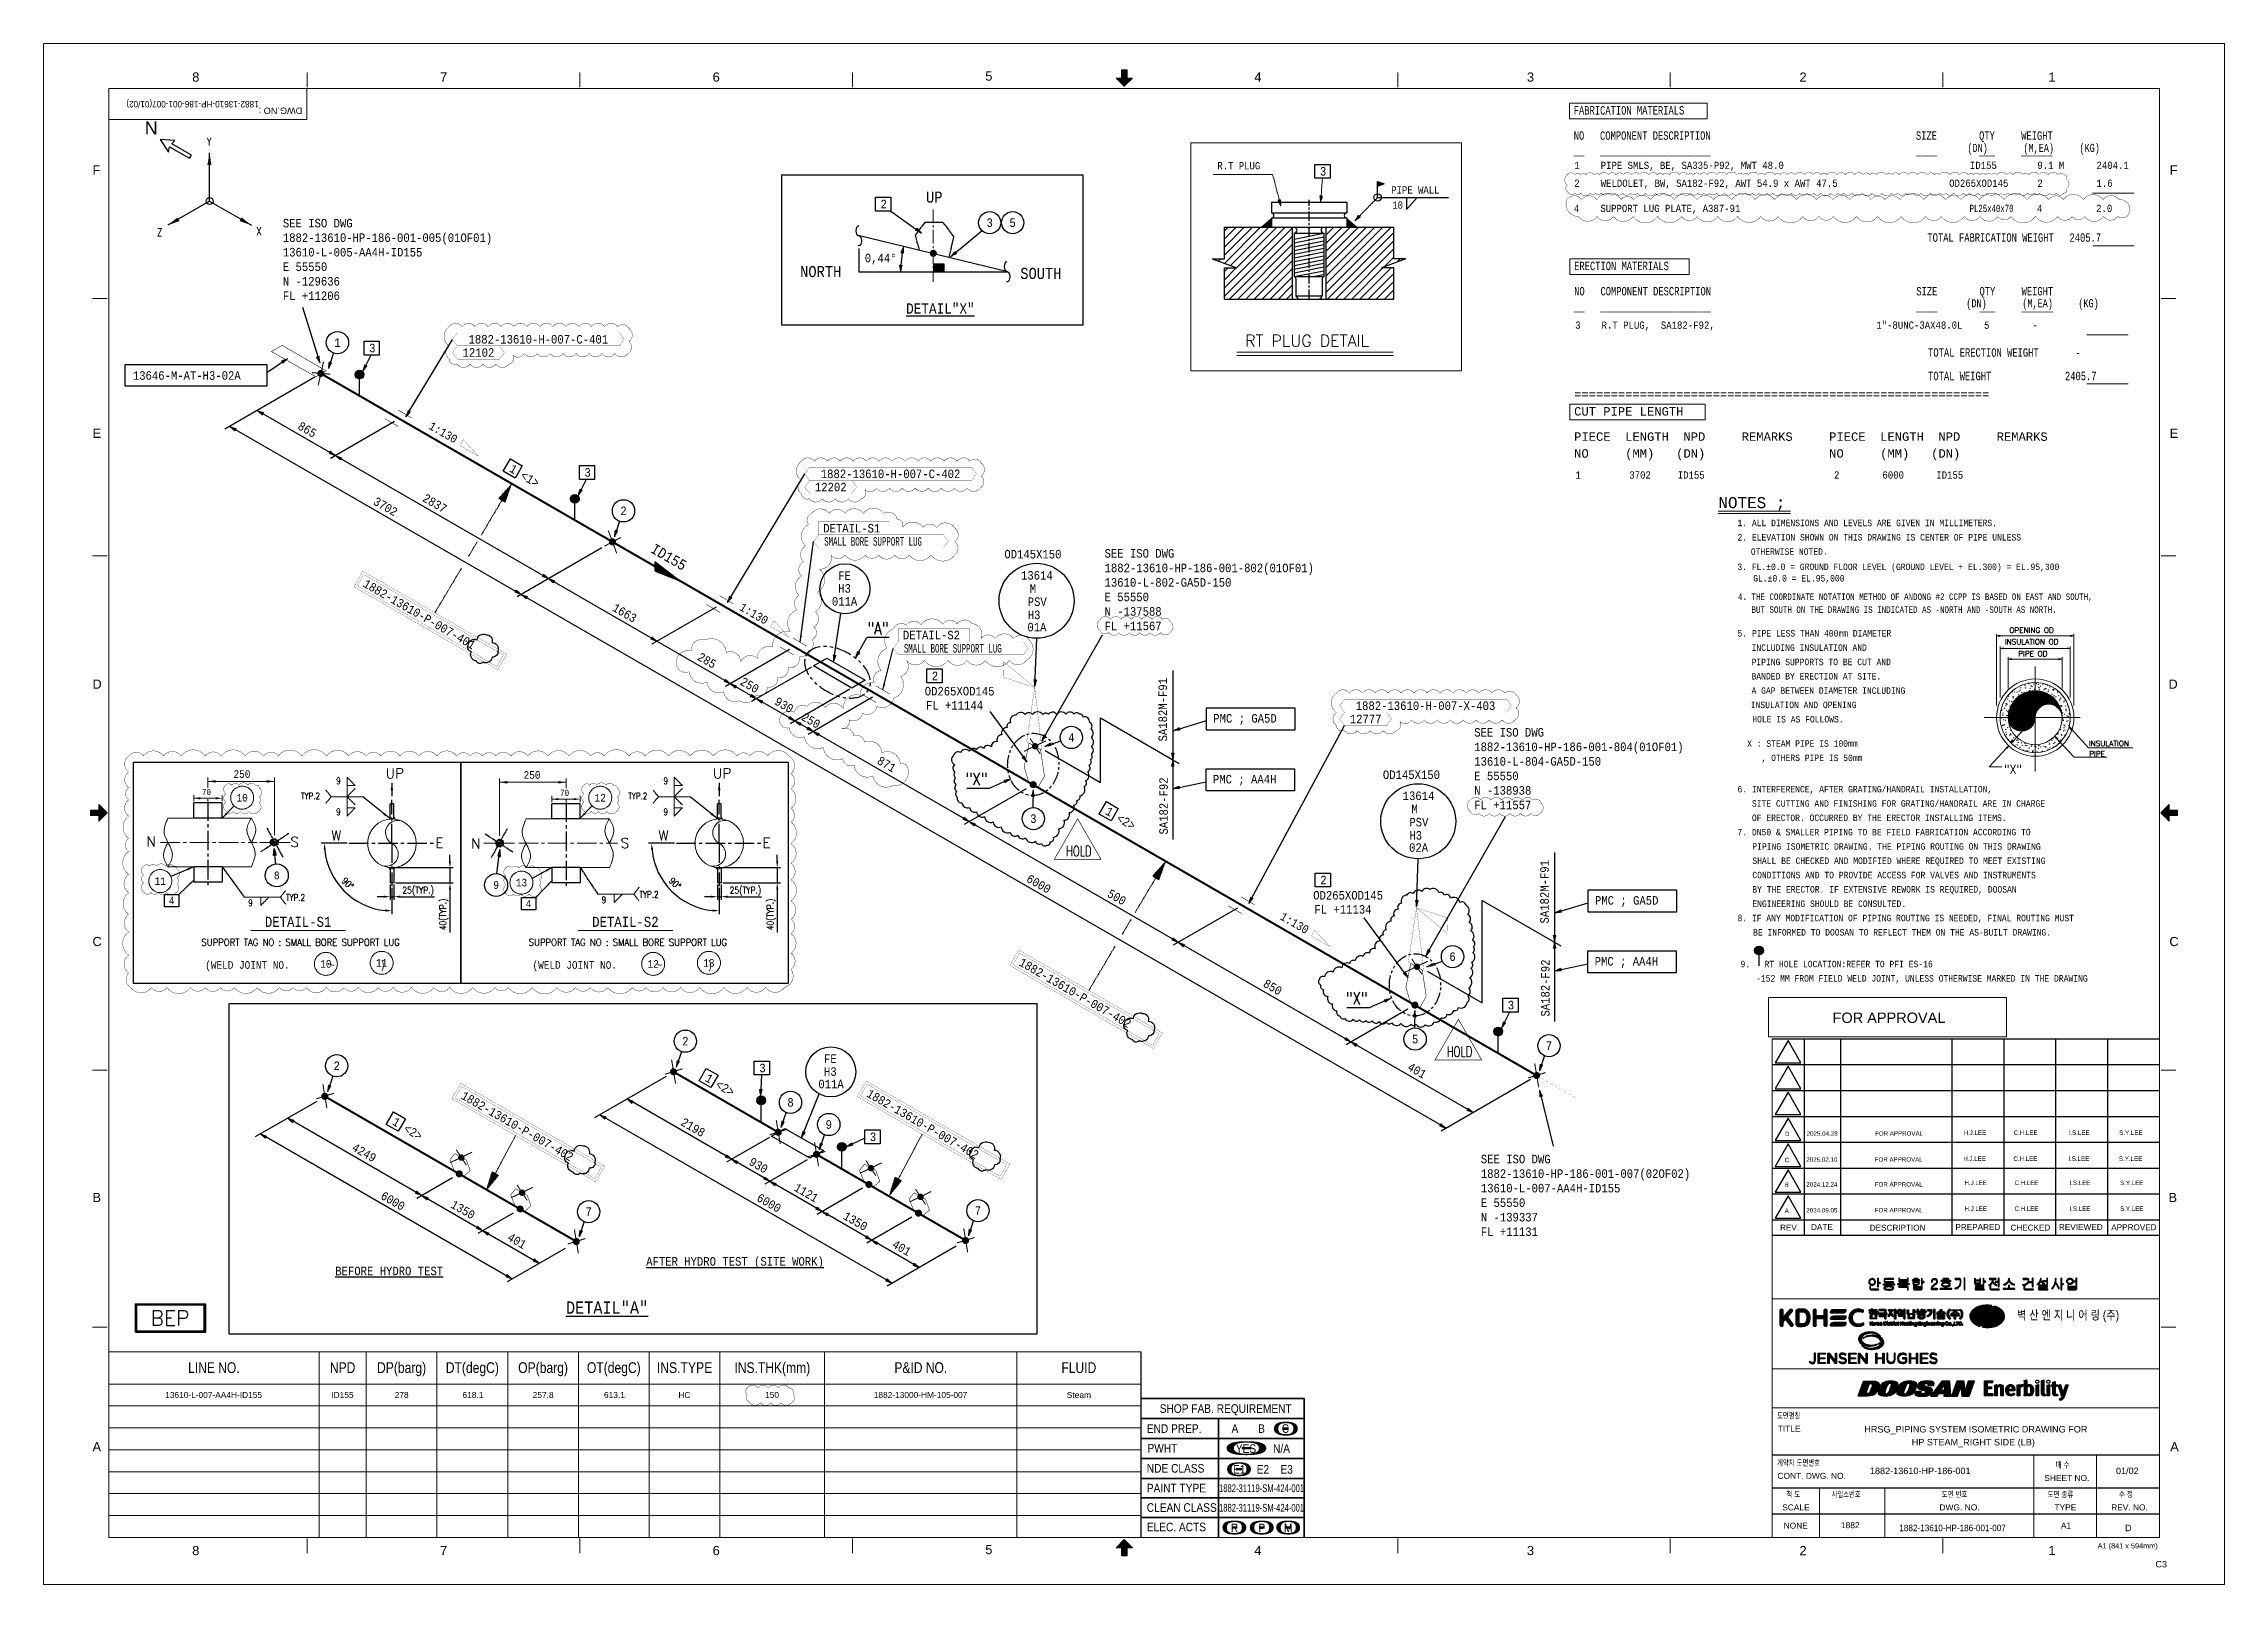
# Model space of a CAD drawing. Header units: inches. Extents: x 1027 to 1868, y 0 to 594.
import ezdxf
from ezdxf.enums import TextEntityAlignment as Align

# ---------------------------------------------------------------- set-up
doc = ezdxf.new("R2010")
doc.units = ezdxf.units.IN
doc.header["$MEASUREMENT"] = 0
for name, pattern in [('CENTER', [2, 1.25, -0.25, 0.25, -0.25]), ('CENTER2', [1.125, 0.75, -0.125, 0.125, -0.125]), ('Dashed', [4.18782, 2.09391, -2.09391]), ('PHANTOM2', [1.25, 0.625, -0.125, 0.125, -0.125, 0.125, -0.125]), ('Solid', [1, 1, 0])]:
    doc.linetypes.add(name, pattern=pattern)
for name, color, linetype in [('1', 7, 'Continuous'), ('13', 7, 'Continuous'), ('2', 2, 'Continuous'), ('4', 4, 'Continuous'), ('BG 0 -1', 7, 'Continuous'), ('BG 09.title block', 7, 'Continuous'), ('BG _U+B808_U+C774_U+C5B4 1', 7, 'Continuous'), ('BG BG BG BG BG 2', 7, 'Continuous'), ('BG BG BG BG TITLETEXT', 7, 'Continuous'), ('BG BG BG Default', 7, 'Continuous'), ('BG Default', 7, 'Continuous'), ('BG F-ANNO-LOGO', 7, 'Continuous'), ('BG happy form$0$TITLE-BOX', 7, 'Continuous'), ('BG VPORT', 7, 'Continuous'), ('BG ÇÑ±¹Áö¿ª³\xad¹æ±â¼úÁÖ½ÄÈ¸»ç CI', 7, 'Continuous'), ('Border', 7, 'Continuous'), ('CO', 7, 'Continuous'), ('DIM-LINES', 7, 'Continuous'), ('DIM-TEXT', 7, 'Continuous'), ('FAB', 2, 'Continuous'), ('FITTINGS', 7, 'Continuous'), ('FRAME', 7, 'Continuous'), ('ISO-TEXT', 7, 'Continuous'), ('ISOTEXT', 7, 'Continuous'), ('MAT-LIST', 7, 'Continuous'), ('NOZZLES', 7, 'Continuous'), ('PIPE', 7, 'Continuous'), ('Rev.4', 6, 'Continuous'), ('WELDS', 7, 'Continuous'), ('yellow', 2, 'Continuous')]:
    doc.layers.add(name, color=color, linetype=linetype)
for name, color, linetype, lineweight in [('3', 3, 'Continuous', 30), ('borderText', 2, 'Solid', 13), ('dottedUndimensionedPipe', 7, 'Dashed', 13), ('fittingDimension', 2, 'Solid', 13), ('Level 20', 7, 'Continuous', 0), ('materialLabel', 2, 'Solid', 13), ('message', 2, 'Solid', 13), ('spool', 2, 'Solid', 13), ('spoolIsoText', 2, 'Solid', 30), ('symbol', 2, 'Solid', 30), ('weldCyanLabel', 4, 'Solid', 13), ('weldDimension', 2, 'Solid', 13), ('weldLabel', 2, 'Solid', 13)]:
    doc.layers.add(name, color=color, linetype=linetype, lineweight=lineweight)
doc.styles.add('1882-13610-HP-186-001-007(01OF02)_MODEL-EMBED 1_DWG$0$Arial', font='arial.ttf')
doc.styles.add('Arial', font='arial.ttf')
doc.styles.add('fixedText', font='MONOTXT8.shx', dxfattribs={"width": 0.85})
doc.styles.add('MONOTXT', font='MONOTXT.shx', dxfattribs={"width": 0.8})
doc.styles.add('ROMANS', font='romans.shx', dxfattribs={"width": 0.85})
doc.styles.get("Standard").update_dxf_attribs({"font": 'arial.ttf'})
doc.styles.add('txt.shx', font='txt.shx')
doc.dimstyles.new('FabISO-VA2', dxfattribs={"dimtxt": 3.05, "dimasz": 2.8, "dimexe": 2, "dimexo": 1, "dimgap": 1.4, "dimtad": 1, "dimdec": 1, "dimdsep": 46, "dimtxsty": 'fixedText', "dimcen": 0, "dimclrd": 4, "dimclre": 2, "dimclrt": 2, "dimadec": 1, "dimazin": 2, "dimtfac": 1, "dimtix": 1, "dimtmove": 0, "dimatfit": 0, "dimfxl": 1, "dimarcsym": 0})
doc.dimstyles.new('ISO-25', dxfattribs={"dimtxt": 2.5, "dimasz": 2.5, "dimexe": 1.25, "dimexo": 0.625, "dimtad": 1, "dimtxsty": 'Standard', "dimcen": 2.5, "dimclre": 4, "dimadec": 0, "dimazin": 0, "dimtfac": 1, "dimtmove": 0, "dimatfit": 3, "dimfxl": 1, "dimarcsym": 0})
doc.dimstyles.get("Standard").update_dxf_attribs({"dimtxt": 0.18, "dimasz": 0.18, "dimexe": 0.18, "dimexo": 0.0625, "dimgap": 0.09, "dimtad": 0, "dimtih": 1, "dimtoh": 1, "dimdec": 4, "dimzin": 0, "dimdsep": 46, "dimtxsty": 'Standard', "dimcen": 0.09, "dimadec": 0, "dimazin": 0, "dimtfac": 1, "dimtdec": 4, "dimtofl": 0, "dimtmove": 0, "dimatfit": 3, "dimfxl": 1, "dimtolj": 1, "dimtzin": 0, "dimarcsym": 0})

msp = doc.modelspace()

# ---------------------------------------------------------------- texts
at = {"color": 2, "linetype": 'Continuous', "lineweight": 25, "style": 'txt.shx'}
msp.add_text('BEP', height=5.76, dxfattribs=at).set_placement((1068.17, 99.79))
at = {"layer": '1', "color": 4, "linetype": 'Continuous', "lineweight": 0, "style": 'MONOTXT'}
msp.add_text('NOTES ;', height=4.263, dxfattribs=at).set_placement((1685.76, 417.04), align=Align.MIDDLE_CENTER)
at = {"layer": '1', "color": 2, "linetype": 'Continuous', "lineweight": 0, "style": 'ROMANS', "width": 0.857082}
for p in [(1126.09, 247.53), (1252.31, 247.53)]:
    msp.add_text('SUPPORT TAG NO : SMALL BORE SUPPORT LUG', height=2.7909, dxfattribs=at).set_placement(p, align=Align.MIDDLE_CENTER)
at = {"layer": '2', "style": 'fixedText', "width": 0.85}
for s, p in [('3', (1391.81, 524.97)), ('5', (1400.65, 524.97)), ('1', (1140.29, 478.74)), ('2', (1250.61, 413.87)), ('4', (1423.33, 326.51)), ('3', (1408.67, 295.21)), ('6', (1570.32, 242)), ('2', (1274.46, 209.41)), ('5', (1555.88, 210.22)), ('7', (1607.5, 207.67)), ('2', (1140, 199.94)), ('8', (1315.01, 185.81)), ('9', (1329.77, 177.29)), ('7', (1237.15, 143.67)), ('7', (1387.28, 144.09))]:
    msp.add_text(s, height=3.3, dxfattribs=at).set_placement(p, align=Align.MIDDLE_CENTER)
at = {"layer": '2', "style": 'ROMANS'}
msp.add_text('RT PLUG DETAIL', height=4.4787, dxfattribs=at).set_placement((1490.3, 477.21))
at = {"layer": '2', "color": 4, "linetype": 'Continuous', "lineweight": 0, "style": 'ROMANS'}
for s, height, p in [('INSULATION OD', 2.0625, (1783.31, 362.39)), ('OPENING OD', 2.062, (1785.05, 366.82)), ('PIPE OD', 2.062, (1788.44, 357.77)), ('INSULATION', 2.062, (1815.71, 323.12)), ('PIPE', 2.062, (1815.85, 319.15))]:
    msp.add_text(s, height=height, dxfattribs=at).set_placement(p)
at = {"layer": '2', "color": 4, "linetype": 'Continuous', "lineweight": 0, "style": 'ROMANS', "width": 0.900007}
msp.add_text('"X"', height=3.437, dxfattribs=at).set_placement((1783.01, 312.5))
at = {"layer": '2', "style": '1882-13610-HP-186-001-007(01OF02)_MODEL-EMBED 1_DWG$0$Arial'}
for s, height, width, p in [('13610-L-007-AA4H-ID155', 2.2931, 1.002891, (1073.87, 74.18)), ('ID155', 2.293, 1.008516, (1137.9, 74.18)), ('278', 2.293, 1.008516, (1162.35, 74.18)), ('618.1 ', 2.293, 1.008516, (1188.5, 74.18)), ('257.8 ', 2.293, 1.008516, (1215.57, 74.18)), ('613.1 ', 2.293, 1.008516, (1243.07, 74.18)), ('HC', 2.293, 0.992063, (1271.8, 74.16)), ('150', 2.293, 1.008516, (1305.2, 74.18)), ('1882-13000-HM-105-007', 2.2931, 1.00296, (1347.12, 74.18)), ('Steam', 2.293, 1.013128, (1421.54, 74.16))]:
    msp.add_text(s, height=height, dxfattribs=dict(at, width=width)).set_placement(p, align=Align.TOP_LEFT)
at = {"layer": '3', "color": 2, "style": 'MONOTXT', "width": 0.8566}
for s, height, p in [('%%UDETAIL"X"', 3.96, (1372.81, 491.87)), ('%%UAFTER HYDRO TEST (SITE WORK)', 3.3, (1293.61, 124.52)), ('%%UBEFORE HYDRO TEST', 3.3, (1160.25, 120.83)), ('%%UDETAIL"A"', 4.752, (1244.27, 106.71))]:
    msp.add_text(s, height=height, dxfattribs=at).set_placement(p, align=Align.MIDDLE_CENTER)
at = {"layer": '3', "lineweight": 30, "style": 'ROMANS', "width": 0.8}
for s, p in [('"A"', (1344.63, 370.9)), ('"X"', (1382.54, 312.89)), ('"X"', (1529.11, 228.27))]:
    msp.add_text(s, height=4.752, dxfattribs=at).set_placement(p, align=Align.TOP_LEFT)
at = {"layer": '3', "style": 'ROMANS', "width": 0.7}
for p in [(1427.16, 282.71), (1573.97, 205.38)]:
    msp.add_text('HOLD ', height=4, dxfattribs=at).set_placement(p, align=Align.MIDDLE_CENTER)
at = {"layer": '3', "lineweight": 13, "style": 'fixedText', "width": 0.85}
for s, p in [('DETAIL-S1', (1125.12, 255.43)), ('DETAIL-S2', (1251.33, 255.43))]:
    msp.add_text(s, height=3.869, dxfattribs=at).set_placement(p, align=Align.MIDDLE_CENTER)
at = {"layer": 'BG 0 -1', "color": 7, "style": 'Arial'}
for s, height, width, p in [('8', 3.54, 1.008516, (1085.66, 581.12)), ('7', 3.54, 1.008516, (1181.24, 581.12)), ('6', 3.54, 1.008516, (1286.36, 581.12)), ('5', 3.54, 1.008516, (1391.49, 581.46)), ('4', 3.54, 1.008516, (1495.25, 581.12)), ('3', 3.54, 1.008516, (1600.38, 581.12)), ('2', 3.54, 1.008516, (1705.5, 581.12)), ('1', 3.54, 1.008516, (1801.46, 581.1)), ('8', 3.54, 1.008516, (1085.66, 13.03)), ('7', 3.54, 1.008516, (1181.24, 13.05)), ('6', 3.54, 1.008516, (1286.36, 13.05)), ('5', 3.54, 1.008516, (1391.49, 13.39)), ('4', 3.54, 1.008516, (1495.25, 13.05)), ('3', 3.54, 1.008516, (1600.38, 13.05)), ('2', 3.54, 1.008516, (1705.5, 13.05)), ('1', 3.54, 1.008516, (1801.46, 13.05)), ('A1 (841 x 594mm)', 2, 1.007335, (1830.69, 14.61))]:
    msp.add_text(s, height=height, dxfattribs=dict(at, width=width)).set_placement(p, align=Align.MIDDLE)
at = {"layer": 'BG 0 -1', "color": 4, "style": 'Arial', "width": 1.010263}
msp.add_text('DWG.NO : ', height=2.5, rotation=180, dxfattribs=at).set_placement((1126.73, 568.1), align=Align.MIDDLE_LEFT)
at = {"layer": 'BG 0 -1', "color": 7, "style": 'Arial'}
for s, height, width, p in [('F', 3.54, 0.993934, (1045.82, 543.5)), ('F', 3.54, 0.993934, (1846.91, 543.5)), ('E', 3.54, 1.004063, (1045.82, 442.02)), ('E', 3.54, 1.004063, (1846.88, 442.02)), ('D', 3.54, 0.992063, (1045.82, 345.28)), ('D', 3.54, 0.992063, (1846.42, 345.28)), ('C', 3.54, 0.992063, (1045.82, 246.06)), ('C', 3.54, 0.992063, (1846.76, 246.06)), ('B ', 3.537, 1.005373, (1045.82, 147.39)), ('B ', 3.537, 1.005373, (1846.41, 147.39)), ('벽 산 엔 지 니 어 링 (주)', 3.5574, 0.808848, (1788, 102.08)), ('A', 3.54, 1.004063, (1045.82, 51.29)), ('A', 3.54, 1.004063, (1847.08, 51.29))]:
    msp.add_text(s, height=height, dxfattribs=dict(at, width=width)).set_placement(p)
at = {"layer": 'BG 09.title block', "color": 7, "style": 'Arial'}
for s, width, p in [('REV.', 1.000881, (1700.3, 137.56)), ('DATE', 1.004333, (1712.78, 137.77)), ('DESCRIPTION', 1.000365, (1741.96, 137.51)), ('PREPARED', 0.999338, (1772.91, 137.77)), ('CHECKED', 0.996974, (1793.16, 137.55)), ('REVIEWED', 1.010172, (1812.6, 137.77)), ('APPROVED', 1.000499, (1833.09, 137.68))]:
    msp.add_text(s, height=2.25, dxfattribs=dict(at, width=width)).set_placement(p, align=Align.MIDDLE)
at = {"layer": 'BG BG BG BG TITLETEXT', "color": 4, "style": 'Arial'}
for s, height, width, p in [('LINE NO.', 4.146, 0.800705, (1092.64, 83.56)), ('NPD', 4.146, 0.80406, (1142.29, 83.56)), ('DP(barg)', 4.146, 0.806291, (1165.02, 83.56)), ('DT(degC)', 4.146, 0.805416, (1192.31, 83.56)), ('OP(barg)', 4.146, 0.806696, (1219.59, 83.56)), ('OT(degC)', 4.146, 0.805802, (1246.87, 83.56)), ('INS.TYPE', 4.146, 0.809963, (1274.16, 83.56)), ('INS.THK(mm)', 4.1456, 0.803775, (1307.99, 83.56)), ('P&ID NO.', 4.146, 0.801737, (1365.26, 83.56)), ('FLUID', 4.146, 0.803157, (1426.2, 83.56)), ('A       B      C', 3.3327, 0.840889, (1496.2, 60.07)), ('YES      N/A', 3.3327, 0.840889, (1497.19, 52.35)), ('E1    E2    E3', 3.3327, 0.840889, (1497.19, 44.34)), ('1882-31119-SM-424-001', 3, 0.7, (1496.67, 37.07)), ('1882-31119-SM-424-001', 3, 0.7, (1496.67, 29.53)), ('R', 3.33, 0.840889, (1486.24, 21.73)), ('P', 3.33, 0.840889, (1496.76, 21.73)), ('M', 3.33, 0.840889, (1506.94, 21.73))]:
    msp.add_text(s, height=height, dxfattribs=dict(at, width=width)).set_placement(p, align=Align.MIDDLE_CENTER)
at = {"layer": 'BG BG BG BG TITLETEXT', "color": 4, "style": 'Arial', "width": 0.840889}
for s, height, p in [('END PREP.', 3.333, (1452.41, 60.07)), ('PWHT', 3.333, (1452.66, 52.5)), ('NDE CLASS', 3.333, (1452.41, 44.74)), ('PAINT TYPE', 3.333, (1452.41, 37.1)), ('CLEAN CLASS', 3.3327, (1452.41, 29.62)), ('ELEC. ACTS', 3.333, (1452.41, 22.12))]:
    msp.add_text(s, height=height, dxfattribs=at).set_placement(p, align=Align.MIDDLE_LEFT)
at = {"layer": 'BG VPORT', "color": 7, "style": 'Arial'}
for s, width, p in [('도면명칭', 0.752508, (1695.49, 63.9)), ('TITLE', 1.012319, (1695.7, 58.89)), ('계약자 도면번호', 0.761293, (1695.46, 45.74)), ('CONT. DWG. NO.', 1.006777, (1695.61, 40.69)), (' SHEET NO.', 1.00288, (1797.63, 39.86)), ('매 수', 0.780824, (1802.87, 44.92)), ('척 도', 0.780824, (1699.02, 33.57)), ('사업소번호', 0.752508, (1716.54, 33.57)), ('도면 번호', 0.767495, (1758.96, 33.57)), ('도면 종류', 0.767495, (1799.8, 33.53)), ('수 정', 0.780824, (1827.28, 33.57)), ('SCALE', 1.002175, (1697.46, 28.52)), ('DWG. NO.', 1.010364, (1758.09, 28.52)), ('TYPE', 1.001693, (1802.45, 28.52)), (' REV. NO.', 1.000881, (1823.44, 28.51)), ('NONE', 0.997208, (1698.04, 21.5)), ('1882', 1.008516, (1720.11, 21.67)), ('A1', 1.006087, (1804.93, 21.49))]:
    msp.add_text(s, height=2.3, dxfattribs=dict(at, width=width)).set_placement(p)
at = {"layer": 'Border', "color": 2, "linetype": 'Continuous', "style": 'ROMANS', "width": 0.8}
for s, p in [('Y', (1089.89, 554.68)), ('Y', (1089.89, 554.68)), ('Z', (1070.7, 519.76)), ('Z', (1070.7, 519.76)), ('X', (1108.99, 520.22)), ('X', (1108.99, 520.22))]:
    msp.add_text(s, height=2.97, dxfattribs=at).set_placement(p)
at = {"layer": 'borderText', "style": 'fixedText', "width": 0.7225}
for s, height, p in [('FABRICATION MATERIALS', 3.2463, (1617.06, 566.67)), ('NO   COMPONENT DESCRIPTION                                       SIZE        QTY     WEIGHT  ', 3.2463, (1617.06, 556.93)), (' (DN)       (M,EA)     (KG)  ', 3.1409, (1766.91, 552.22)), ('__   _____________________                                       ____        ___     ______  ', 3.2463, (1617.06, 551.12)), ('TOTAL FABRICATION WEIGHT   2405.7', 3.2463, (1753.45, 517.61)), ('ERECTION MATERIALS', 3.2463, (1617.22, 506.67)), ('NO   COMPONENT DESCRIPTION                                       SIZE        QTY     WEIGHT  ', 3.2463, (1617.22, 496.93)), ('__   _____________________                                       ____        ___     ______  ', 3.2463, (1617.22, 490.91)), (' (DN)       (M,EA)     (KG)  ', 3.1409, (1766.48, 492.33)), ('TOTAL ERECTION WEIGHT       -', 3.2463, (1753.72, 473.29)), ('TOTAL WEIGHT              2405.7', 3.2463, (1753.72, 464.23))]:
    msp.add_text(s, height=height, dxfattribs=at).set_placement(p)
at = {"layer": 'borderText', "style": 'fixedText'}
for s, p in [('=========================================================', (1617.22, 457.17)), ('CUT PIPE LENGTH', (1617.22, 450.61)), ('PIECE  LENGTH  NPD     REMARKS     PIECE  LENGTH  NPD     REMARKS     ', (1617.22, 440.87)), ('NO     (MM)   (DN)                 NO     (MM)   (DN)                  ', (1617.22, 434.38))]:
    msp.add_text(s, height=3.2463, dxfattribs=at).set_placement(p)
at = {"layer": 'DIM-TEXT', "color": 2, "style": 'MONOTXT', "width": 0.8566}
for s, rotation, p in [('865', 330, (1124.65, 445.61)), ('3702', 330, (1153.77, 416.55)), ('2837', 330, (1172.8, 417.8)), ('1663', 330, (1245.98, 375.55)), ('285', 330, (1278.79, 356.61)), ('250', 330, (1295.26, 347.1)), ('SA182M-F91', 90, (1460.22, 324.98)), ('930', 330, (1308.53, 339.44)), ('250', 330, (1318.89, 333.46)), ('871', 330, (1348.09, 316.6)), ('SA182-F92', 90, (1460.52, 289.09)), ('SA182M-F91', 90, (1607.43, 254.79)), ('6000', 330, (1405.69, 271.11)), ('500', 330, (1436.84, 265.36)), ('SA182-F92', 90, (1607.73, 218.9)), ('850', 330, (1496.96, 230.65)), ('401', 330, (1552.61, 198.52)), ('2198', 330, (1272.36, 177.23)), ('4249', 330, (1145.54, 167.49)), ('930', 330, (1298.68, 161.96)), ('1121', 330, (1316.03, 152.02)), ('6000', 330, (1156.62, 148.85)), ('1350', 330, (1183.64, 145.49)), ('6000', 330, (1301.66, 148.08)), ('1350', 330, (1334.99, 141.07)), ('401', 330, (1205.51, 132.87)), ('401', 330, (1353.91, 130.15))]:
    msp.add_text(s, height=3.3, rotation=rotation, dxfattribs=at).set_placement(p)
at = {"layer": 'FAB', "color": 2, "linetype": 'Continuous', "lineweight": 0, "style": 'ROMANS'}
for s, height, p in [('UP', 3.848, (1158.87, 310.74)), ('UP', 3.848, (1285.08, 310.74)), ('N', 3.85, (1066.66, 284.44)), ('S', 3.85, (1122.13, 284.31)), ('W', 3.85, (1137.87, 286.73)), ('E', 3.85, (1178.02, 284.02)), ('N', 3.85, (1191.84, 283.73)), ('S', 3.85, (1249.51, 283.89)), ('W', 3.85, (1264.08, 286.73)), ('E', 3.85, (1304.24, 284.02))]:
    msp.add_text(s, height=height, dxfattribs=at).set_placement(p)
at = {"layer": 'fittingDimension', "style": 'fixedText', "width": 0.85}
for p in [(1180.28, 442.73), (1300.1, 372.87), (1508.61, 253.59)]:
    msp.add_text('1:130', height=3.2, rotation=329.83757, dxfattribs=at).set_placement(p, align=Align.CENTER)
at = {"layer": 'FRAME', "color": 2, "style": 'Arial', "width": 0.9}
msp.add_text('1882-13610-HP-186-001-007(01/02)', height=2.5, rotation=180, dxfattribs=at).set_placement((1109.9, 571.9))
at = {"layer": 'FRAME', "color": 2}
for s, height, style, width, p in [('N', 5, 'Arial', 0.992063, (1065.97, 559)), ('3. FL.±0.0 = GROUND FLOOR LEVEL (GROUND LEVEL + EL.300) = EL.95,300', 2.5, 'MONOTXT', 0.8566, (1680.15, 391.04)), (' GL.±0.0 = EL.95,000', 2.5, 'MONOTXT', 0.8566, (1684.42, 386.63)), ('FOR APPROVAL', 4, 'Arial', 1.000881, (1716.87, 216.44)), ('D', 1.7, 'Arial', 1.004063, (1698.53, 172.8)), ('2025.04.28', 1.7, 'Arial', 1.008516, (1706.87, 172.96)), ('FOR APPROVAL', 1.7, 'Arial', 1.000881, (1733.27, 172.99)), ('H.J.LEE', 1.7, 'Arial', 0.994425, (1767.43, 173.3)), ('C.H.LEE', 1.7, 'Arial', 0.994425, (1786.73, 173.3)), ('I.S.LEE', 1.7, 'Arial', 0.999741, (1807.93, 173.3)), ('S.Y.LEE', 1.7, 'Arial', 1.001253, (1827.43, 173.3)), ('C', 1.7, 'Arial', 1.004063, (1698.41, 162.77)), ('2025.02.10', 1.7, 'Arial', 1.008516, (1706.75, 162.93)), ('FOR APPROVAL', 1.7, 'Arial', 1.000881, (1733.15, 162.96)), ('H.J.LEE', 1.7, 'Arial', 0.994425, (1767.31, 163.27)), ('C.H.LEE', 1.7, 'Arial', 0.994425, (1786.61, 163.27)), ('I.S.LEE', 1.7, 'Arial', 0.999741, (1807.81, 163.27)), ('S.Y.LEE', 1.7, 'Arial', 1.001253, (1827.31, 163.27)), ('B', 1.7, 'Arial', 1.004063, (1698.41, 153.2)), ('2024.12.24', 1.7, 'Arial', 1.008516, (1706.75, 153.36)), ('FOR APPROVAL', 1.7, 'Arial', 1.000881, (1733.15, 153.38)), ('H.J.LEE', 1.7, 'Arial', 0.994425, (1767.75, 153.97)), ('C.H.LEE', 1.7, 'Arial', 0.994425, (1787.05, 153.97)), ('I.S.LEE', 1.7, 'Arial', 0.999741, (1808.25, 153.97)), ('S.Y.LEE', 1.7, 'Arial', 1.001253, (1827.75, 153.97)), ('A', 1.7, 'Arial', 1.004063, (1698.41, 143.22)), ('2024.09.05', 1.7, 'Arial', 1.008516, (1706.75, 143.38)), ('FOR APPROVAL', 1.7, 'Arial', 1.000881, (1733.15, 143.4)), ('H.J.LEE', 1.7, 'Arial', 0.994425, (1767.75, 143.99)), ('C.H.LEE', 1.7, 'Arial', 0.994425, (1787.05, 143.99)), ('I.S.LEE', 1.7, 'Arial', 0.999741, (1808.25, 143.99)), ('S.Y.LEE', 1.7, 'Arial', 1.001253, (1827.75, 143.99)), ('HRSG_PIPING SYSTEM ISOMETRIC DRAWING FOR ', 2.5, 'Arial', 1.003287, (1729.11, 58.56)), (' HP STEAM_RIGHT SIDE (LB) ', 2.5, 'Arial', 1.003287, (1746.42, 53.58)), ('1882-13610-HP-186-001', 2.5, 'Arial', 1.004634, (1731.27, 42.5)), ('01/02', 2.5, 'Arial', 1.002578, (1826.17, 42.5)), ('1882-13610-HP-186-001-007', 2.5, 'Arial', 0.9, (1742.62, 20.5)), ('D', 2.5, 'Arial', 1.004063, (1829.67, 20.5)), ('C3', 2.5, 'Arial', 1.004063, (1841.39, 6.54))]:
    msp.add_text(s, height=height, dxfattribs=dict(at, style=style, width=width)).set_placement(p)
at = {"layer": 'FRAME', "color": 2, "style": 'MONOTXT', "width": 0.8566}
for s, p in [('2. ELEVATION SHOWN ON THIS DRAWING IS CENTER OF PIPE UNLESS', (1680.21, 403.69)), ('1. ALL DIMENSIONS AND LEVELS ARE GIVEN IN MILLIMETERS.', (1680.21, 409.21)), ('    OTHERWISE NOTED.', (1677.94, 398.17)), ('5. PIPE LESS THAN 400mm DIAMETER', (1680.21, 366.66)), ('  INCLUDING INSULATION AND', (1681.92, 361.14)), ('  PIPING SUPPORTS TO BE CUT AND ', (1681.92, 355.62)), ('  A GAP BETWEEN DIAMETER INCLUDING', (1681.92, 344.58)), ('  BANDED BY ERECTION AT SITE.', (1681.92, 350.1)), ('  INSULATION AND OPENING', (1681.63, 339.06)), ('  HOLE IS AS FOLLOWS.', (1682.2, 333.54)), ('  X : STEAM PIPE IS 100mm', (1680.21, 324.16)), ('     , OTHERS PIPE IS 50mm', (1680.21, 318.64)), ('6. INTERFERENCE, AFTER GRATING/HANDRAIL INSTALLATION, ', (1680.21, 306.58)), ('   SITE CUTTING AND FINISHING FOR GRATING/HANDRAIL ARE IN CHARGE', (1680.21, 301.06)), ('   OF ERECTOR. OCCURRED BY THE ERECTOR INSTALLING ITEMS.', (1680.21, 295.54)), ('7. DN50 & SMALLER PIPING TO BE FIELD FABRICATION ACCORDING TO ', (1680.21, 290.02)), ('    SHALL BE CHECKED AND MODIFIED WHERE REQUIRED TO MEET EXISTING ', (1678.51, 278.98)), ('    PIPING ISOMETRIC DRAWING. THE PIPING ROUTING ON THIS DRAWING', (1678.51, 284.5)), ('    CONDITIONS AND TO PROVIDE ACCESS FOR VALVES AND INSTRUMENTS ', (1678.51, 273.46)), ('    BY THE ERECTOR. IF EXTENSIVE REWORK IS REQUIRED, DOOSAN', (1678.51, 267.94)), ('    ENGINEERING SHOULD BE CONSULTED.', (1678.51, 262.42)), ('8. IF ANY MODIFICATION OF PIPING ROUTING IS NEEDED, FINAL ROUTING MUST ', (1680.21, 256.9)), ('    BE INFORMED TO DOOSAN TO REFLECT THEM ON THE AS-BUILT DRAWING.', (1678.8, 251.38)), ('9.   RT HOLE LOCATION:REFER TO PFI ES-16 ', (1681.37, 239.15)), ('    -152 MM FROM FIELD WELD JOINT, UNLESS OTHERWISE MARKED IN THE DRAWING ', (1679.95, 233.63))]:
    msp.add_text(s, height=2.5, dxfattribs=at).set_placement(p, align=Align.MIDDLE_LEFT)
at = {"layer": 'FRAME', "color": 2, "char_height": 2.5, "width": 378.0263, "attachment_point": 1, "style": 'MONOTXT'}
for s, insert in [('4. THE COORDINATE NOTATION METHOD OF ANDONG #2 CCPP IS BASED ON EAST AND SOUTH, ', (1680.41, 382.03)), ('   BUT SOUTH ON THE DRAWING IS INDICATED AS -NORTH AND -SOUTH AS NORTH.', (1680.41, 377.04))]:
    msp.add_mtext(s, dxfattribs=dict(at, insert=insert))
at = {"layer": 'ISO-TEXT', "color": 2, "style": 'MONOTXT'}
for s, width, p in [('3', 0.8566, (1519.16, 543.13)), ('2', 0.8566, (1349.71, 530.5)), ('SEE ISO DWG', 0.8566, (1119.23, 523.14)), ('1882-13610-HP-186-001-005(01OF01)', 0.8566, (1119.23, 517.54)), ('13610-L-005-AA4H-ID155', 0.8566, (1119.23, 511.94)), ('E 55550', 0.8566, (1119.23, 506.34)), ('N -129636', 0.8566, (1119.23, 500.74)), ('FL +11206', 0.8566, (1119.23, 495.14)), ('3', 0.8566, (1152.5, 474.98)), ('13646-M-AT-H3-02A', 0.8566, (1061.39, 464.4)), ('3', 0.8566, (1235.53, 427.04)), ('DETAIL-S1', 0.8566, (1327.62, 405.53)), ('SMALL BORE SUPPORT LUG', 0.6, (1328, 400.43)), ('OD145X150', 0.8566, (1397.48, 395.53)), ('SEE ISO DWG', 0.8566, (1436.12, 395.83)), ('FE', 0.8566, (1333.4, 387.25)), ('13614', 0.8566, (1403.91, 387.36)), ('1882-13610-HP-186-001-802(01OF01)', 0.8566, (1436.12, 390.23)), ('13610-L-802-GA5D-150', 0.8566, (1436.12, 384.63)), ('011A', 0.8566, (1330.96, 377.3)), ('H3', 0.8566, (1333.4, 382.31)), ('PSV', 0.8566, (1406.49, 377.2)), ('M', 0.8566, (1407.29, 382.25)), ('E 55550', 0.8566, (1436.12, 379.03)), ('01A', 0.8566, (1406.37, 367.4)), ('H3', 0.8566, (1406.49, 372.12)), ('N -137588', 0.8566, (1436.12, 373.43)), ('FL +11567', 0.8566, (1436.12, 367.83)), ('DETAIL-S2', 0.8566, (1358.36, 364.33)), ('SMALL BORE SUPPORT LUG', 0.6, (1358.74, 359.23)), ('OD265XOD145', 0.8566, (1366.77, 342.7)), ('2', 0.8566, (1369.49, 348.59)), ('FL +11144', 0.8566, (1367.24, 337.26)), ('PMC ; GA5D', 0.8566, (1478.05, 332.23)), ('SEE ISO DWG', 0.8566, (1578.68, 326.84)), ('1882-13610-HP-186-001-804(01OF01)', 0.8566, (1578.68, 321.24)), ('PMC ; AA4H', 0.8566, (1477.92, 308.76)), ('OD145X150', 0.8566, (1543.46, 310.49)), ('13610-L-804-GA5D-150', 0.8566, (1578.68, 315.64)), ('E 55550', 0.8566, (1578.68, 310.04)), ('13614', 0.8566, (1551.08, 302.37)), ('N -138938', 0.8566, (1578.68, 304.44)), ('PSV', 0.8566, (1553.66, 292.21)), ('M', 0.8566, (1554.47, 297.26)), ('FL +11557', 0.8566, (1578.68, 298.84)), ('H3', 0.8566, (1553.66, 287.13)), ('02A', 0.8566, (1553.55, 282.42)), ('2', 0.8566, (1519.3, 269.91)), ('OD265XOD145', 0.8566, (1516.58, 264.02)), ('FL +11134', 0.8566, (1517.05, 258.58)), ('PMC ; GA5D', 0.8566, (1625.26, 262.04)), ('PMC ; AA4H', 0.8566, (1625.13, 238.57)), ('3', 0.8566, (1591.63, 221.67)), ('FE', 0.8566, (1327.92, 200.99)), ('3', 0.8566, (1302.98, 197.43)), ('011A', 0.8566, (1325.75, 191.25)), ('H3', 0.8566, (1327.92, 196.05)), ('3', 0.8566, (1345.58, 170.89)), ('SEE ISO DWG', 0.8566, (1581.23, 162.31)), ('1882-13610-HP-186-001-007(02OF02)', 0.8566, (1581.23, 156.71)), ('13610-L-007-AA4H-ID155', 0.8566, (1581.23, 151.11)), ('E 55550', 0.8566, (1581.23, 145.51)), ('N -139337', 0.8566, (1581.23, 139.91)), ('FL +11131', 0.8566, (1581.23, 134.31))]:
    msp.add_text(s, height=3.3, dxfattribs=dict(at, width=width)).set_placement(p)
at = {"layer": 'ISO-TEXT', "color": 2, "style": 'MONOTXT', "width": 0.8566}
for s, height, p in [('UP', 4.29, (1367.25, 536.99)), ('0,44%%D', 3.3, (1343.66, 512.99)), ('NORTH', 4.29, (1318.71, 508.27)), ('SOUTH', 4.29, (1403.61, 507.56))]:
    msp.add_text(s, height=height, dxfattribs=at).set_placement(p, align=Align.TOP_LEFT)
for s, p in [('1882-13610-H-007-C-401', (1217.76, 480.02)), ('12102', (1194.67, 474.92)), ('1882-13610-H-007-C-402', (1353.6, 428.14)), ('12202', (1330.52, 423.04)), ('1882-13610-H-007-X-403', (1559.9, 338.74)), ('12777', (1536.81, 333.64))]:
    msp.add_text(s, height=3.3, dxfattribs=at).set_placement(p, align=Align.MIDDLE_CENTER)
for s, height, p in [('1', 3.3, (1206.27, 429.23)), ('<1>', 3.3, (1210.58, 426.52)), ('ID155', 3.96, (1260.74, 398.04)), ('1882-13610-P-007-401', 3.3, (1149.89, 384.83)), ('1', 3.3, (1436.12, 297.09)), ('<2>', 3.3, (1440.43, 294.39)), ('1882-13610-P-007-402', 3.3, (1402.79, 238.83)), ('1', 3.3, (1281.79, 194.24)), ('1882-13610-P-007-402', 3.3, (1187.66, 187.44)), ('<2>', 3.3, (1285.79, 191.71)), ('1882-13610-P-007-402', 3.3, (1344.03, 188.27)), ('1', 3.3, (1161.18, 177.44)), ('<2>', 3.3, (1165.49, 174.73))]:
    msp.add_text(s, height=height, rotation=330, dxfattribs=at).set_placement(p)
at = {"layer": 'Level 20', "color": 2, "linetype": 'Continuous', "lineweight": 13, "style": 'ROMANS', "width": 0.8}
for s, height, p in [('TYP.2', 2.513, (1126.24, 302.67)), ('9', 2.51, (1139.82, 308.54)), ('TYP.2', 2.513, (1252.45, 302.67)), ('9', 2.51, (1266.04, 308.54)), ('9', 2.51, (1139.82, 296.55)), ('9', 2.51, (1266.04, 296.55)), ('9', 2.51, (1105.89, 261.48)), ('TYP.2', 2.513, (1120.46, 263.53)), ('9', 2.51, (1242.2, 262.67)), ('TYP.2', 2.513, (1256.77, 264.72))]:
    msp.add_text(s, height=height, dxfattribs=at).set_placement(p)
at = {"layer": 'Level 20', "color": 2, "linetype": 'Continuous', "lineweight": 13, "char_height": 2.513, "attachment_point": 5, "rotation": 316.40121, "style": 'ROMANS'}
for insert in [(1144.25, 270.27), (1270.47, 270.27)]:
    msp.add_mtext('90°', dxfattribs=dict(at, insert=insert))
at = {"layer": 'Level 20', "color": 2, "linetype": 'Continuous', "lineweight": 13, "char_height": 2.513, "width": 3.2545, "attachment_point": 5, "style": 'ROMANS'}
for insert in [(1171.41, 267.22), (1297.63, 267.22)]:
    msp.add_mtext('25(TYP.)', dxfattribs=dict(at, insert=insert))
at = {"layer": 'Level 20', "color": 2, "linetype": 'Continuous', "lineweight": 13, "char_height": 2.513, "width": 3.2545, "attachment_point": 5, "rotation": 90, "style": 'ROMANS'}
for insert in [(1181.38, 258.28), (1307.6, 258.28)]:
    msp.add_mtext('40(TYP.)', dxfattribs=dict(at, insert=insert))
at = {"layer": 'MAT-LIST', "color": 2, "style": 'MONOTXT'}
for s, width, p in [('1', 0.8571, (1617.25, 545.68)), ('PIPE SMLS, BE, SA335-P92, MWT 48.0', 0.8571, (1627.45, 545.68)), ('ID155', 0.8571, (1769.85, 545.68)), ('9.1 M', 0.8571, (1795.85, 545.68)), ('2404.1', 0.8571, (1818.65, 545.68)), ('2', 0.8571, (1617.25, 538.78)), ('WELDOLET, BW, SA182-F92, AWT 54.9 x AWT 47.5', 0.8571, (1627.45, 538.78)), ('OD265XOD145', 0.8571, (1761.82, 538.78)), ('2', 0.8571, (1795.85, 538.78)), ('1.6', 0.8571, (1818.65, 538.78)), ('4', 0.8571, (1617.11, 529.07)), ('SUPPORT LUG PLATE, A387-91', 0.8571, (1627.31, 529.07)), ('PL25x40x70', 0.7, (1769.71, 529.07)), ('4', 0.8571, (1795.71, 529.07)), ('2.0', 0.8571, (1818.51, 529.07)), ('3', 0.8571, (1617.6, 484.07)), ('R.T PLUG,  SA182-F92,                              1"-8UNC-3AX48.0L    5        -', 0.8571, (1627.8, 484.07)), ('1         3702     ID155                        2        6000      ID155', 0.8571, (1617.71, 426.3))]:
    msp.add_text(s, height=2.8, dxfattribs=dict(at, width=width)).set_placement(p)
at = {"layer": 'materialLabel', "style": 'fixedText', "width": 0.85}
for p in [(1076.31, 263.61), (1214, 262.43)]:
    msp.add_text('4', height=2.95, dxfattribs=at).set_placement(p, align=Align.MIDDLE_CENTER)
at = {"layer": 'message', "style": 'fixedText', "width": 0.85}
for s, p in [('R.T PLUG ', (1479.63, 545.52)), ('PIPE WALL', (1546.67, 536.2))]:
    msp.add_text(s, height=2.81, dxfattribs=at).set_placement(p)
msp.add_text('10', height=2.81, dxfattribs=at).set_placement((1549.15, 531.77), align=Align.MIDDLE)
for p in [(1089.3, 238.79), (1215.52, 238.79)]:
    msp.add_text('(WELD JOINT NO.       ~        )', height=2.9512, dxfattribs=at).set_placement(p, align=Align.MIDDLE_LEFT)
at = {"layer": 'message', "attachment_point": 5, "style": 'fixedText'}
for s, insert, char_height in [('250', (1103.46, 312.36), 2.951), ('250', (1215.32, 312.03), 2.951), ('{\\H0.8x;70}', (1089.79, 305.45), 2.9512), ('{\\H0.8x;70}', (1227.88, 305.12), 2.9512)]:
    msp.add_mtext(s, dxfattribs=dict(at, insert=insert, char_height=char_height))
at = {"layer": 'spoolIsoText', "style": 'fixedText'}
for width, p in [(2.55, (1506.05, 60.03)), (4.25, (1490.86, 52.5)), (2.55, (1487.98, 44.38)), (2.55, (1486.19, 21.89)), (2.55, (1496.74, 21.89)), (2.55, (1506.97, 21.89))]:
    msp.add_text('0', height=5.23, dxfattribs=dict(at, width=width)).set_placement(p, align=Align.MIDDLE_CENTER)
at = {"layer": 'weldLabel', "style": 'fixedText', "width": 0.85}
for s, height, p in [('10', 2.951, (1103.54, 303.28)), ('12', 2.951, (1241.63, 303.28)), ('11', 2.951, (1071.96, 271.14)), ('8', 2.95, (1116.89, 273.33)), ('9', 2.95, (1201.48, 269.63)), ('13', 2.951, (1211.24, 270.55)), ('10', 2.951, (1135.82, 239.21)), ('11', 2.951, (1157.33, 239.62)), ('12', 2.951, (1262.04, 239.21)), ('13', 2.951, (1283.54, 239.62))]:
    msp.add_text(s, height=height, dxfattribs=at).set_placement(p, align=Align.MIDDLE_CENTER)

# ---------------------------------------------------------------- blocks, each defined once
blk = doc.blocks.new('block42')
at = {"layer": 'PIPE', "color": 2, "linetype": 'ByBlock', "const_width": 0.08}
for points in [[(0.867, -0.498), (0, 0)], [(2.602, -1.494), (1.734, -0.996)], [(4.336, -2.49), (3.469, -1.992)], [(6.07, -3.486), (5.203, -2.988)], [(7.805, -4.482), (6.938, -3.984)], [(9.539, -5.477), (8.672, -4.98)], [(11.273, -6.473), (10.406, -5.975)], [(13.008, -7.469), (12.141, -6.971)], [(14.742, -8.465), (13.875, -7.967)]]:
    blk.add_lwpolyline(points, dxfattribs=at)
at = {"flags": 1}
for tag in ['Tag', 'UCI', 'Pipe Ref', 'Description', 'Key']:
    blk.add_attdef(tag, (0, 0), '', height=1, dxfattribs=at)
blk = doc.blocks.new('block53')
at = {"layer": 'FITTINGS', "color": 2, "linetype": 'ByBlock', "const_width": 0.35}
for points in [[(0, 1.5), (0, 0)], [(7.6, -4.3), (0, 1.5)], [(0, 1.3), (0, -1.3)], [(6.9, -3.9), (0, 1.3)], [(0, 1.1), (0, -1.3)], [(6.1, -3.5), (0, 1.1)], [(0, 1), (0, -1.1)], [(5.3, -3), (0, 1)], [(0, 0.8), (0, -0.9)], [(4.7, -2.6), (0, 0.8)], [(0, 0.6), (0, -0.7)], [(3.9, -2.2), (0, 0.6)], [(0, 0.4), (0, -0.5)], [(3.2, -1.8), (0, 0.4)], [(0, 0.2), (0, -0.3)], [(2.4, -1.3), (0, 0.2)], [(0, 0), (0, -0.1)], [(7.6, -4.3), (0, 0)], [(0, -0.1), (2.4, -1.3)], [(0, -0.3), (3.2, -1.8)], [(0, -0.5), (3.9, -2.2)], [(0, -0.7), (4.7, -2.6)], [(0, -0.9), (5.3, -3)], [(0, -1.1), (6.1, -3.5)], [(0, -1.3), (7.6, -4.3)], [(0, -1.3), (6.9, -3.9)]]:
    blk.add_lwpolyline(points, dxfattribs=at)
at = {"flags": 1}
for tag in ['Pipe Ref', 'Description']:
    blk.add_attdef(tag, (0, 0), '', height=1, dxfattribs=at)
blk = doc.blocks.new('A$C837873b3')
at = {"layer": 'BG BG BG Default', "color": 2, "linetype": 'Continuous', "lineweight": 35}
for p, q in [((0, 7.7), (63.19, 7.7)), ((63.19, 7.7), (63.19, 0))]:
    blk.add_line(p, q, dxfattribs=at)
at = {"layer": 'BG BG BG BG TITLETEXT', "color": 4, "style": 'Arial', "width": 0.840889}
blk.add_text('SHOP FAB. REQUIREMENT', height=3.3327, dxfattribs=at).set_placement((7.47, 3.83), align=Align.MIDDLE_LEFT)

# ---------------------------------------------------------------- hatches: boundary and pattern name
at = {"linetype": 'Continuous'}
for points in [[(1148.76, 468.12), (1148.91, 468.11), (1149.06, 468.09), (1149.2, 468.06), (1149.34, 468.02), (1149.48, 467.96), (1149.61, 467.89), (1149.74, 467.81), (1149.85, 467.72), (1149.96, 467.62), (1150.06, 467.51), (1150.15, 467.4), (1150.23, 467.27), (1150.3, 467.14), (1150.36, 467), (1150.4, 466.86), (1150.43, 466.72), (1150.45, 466.57), (1150.46, 466.42), (1150.45, 466.28), (1150.43, 466.13), (1150.4, 465.99), (1150.36, 465.84), (1150.3, 465.71), (1150.23, 465.58), (1150.15, 465.45), (1150.06, 465.34), (1149.96, 465.23), (1149.85, 465.13), (1149.74, 465.04), (1149.61, 464.96), (1149.48, 464.89), (1149.34, 464.83), (1149.2, 464.79), (1149.06, 464.76), (1148.91, 464.74), (1148.76, 464.73), (1148.62, 464.74), (1148.47, 464.76), (1148.33, 464.79), (1148.18, 464.83), (1148.05, 464.89), (1147.92, 464.96), (1147.79, 465.04), (1147.67, 465.13), (1147.57, 465.23), (1147.47, 465.34), (1147.38, 465.45), (1147.3, 465.58), (1147.23, 465.71), (1147.17, 465.84), (1147.13, 465.99), (1147.09, 466.13), (1147.08, 466.28), (1147.07, 466.42), (1147.08, 466.57), (1147.09, 466.72), (1147.13, 466.86), (1147.17, 467), (1147.23, 467.14), (1147.3, 467.27), (1147.38, 467.4), (1147.47, 467.51), (1147.57, 467.62), (1147.67, 467.72), (1147.79, 467.81), (1147.92, 467.89), (1148.05, 467.96), (1148.18, 468.02), (1148.33, 468.06), (1148.47, 468.09), (1148.62, 468.11)], [(1231.8, 420.18), (1231.94, 420.18), (1232.09, 420.16), (1232.24, 420.12), (1232.38, 420.08), (1232.51, 420.02), (1232.64, 419.95), (1232.77, 419.88), (1232.89, 419.79), (1233, 419.69), (1233.1, 419.58), (1233.19, 419.46), (1233.26, 419.33), (1233.33, 419.2), (1233.39, 419.07), (1233.43, 418.93), (1233.47, 418.78), (1233.49, 418.63), (1233.49, 418.49), (1233.49, 418.34), (1233.47, 418.19), (1233.43, 418.05), (1233.39, 417.91), (1233.33, 417.77), (1233.26, 417.64), (1233.19, 417.51), (1233.1, 417.4), (1233, 417.29), (1232.89, 417.19), (1232.77, 417.1), (1232.64, 417.02), (1232.51, 416.95), (1232.38, 416.89), (1232.24, 416.85), (1232.09, 416.82), (1231.94, 416.8), (1231.8, 416.79), (1231.65, 416.8), (1231.5, 416.82), (1231.36, 416.85), (1231.22, 416.89), (1231.08, 416.95), (1230.95, 417.02), (1230.82, 417.1), (1230.71, 417.19), (1230.6, 417.29), (1230.5, 417.4), (1230.41, 417.51), (1230.33, 417.64), (1230.26, 417.77), (1230.2, 417.91), (1230.16, 418.05), (1230.13, 418.19), (1230.11, 418.34), (1230.1, 418.49), (1230.11, 418.63), (1230.13, 418.78), (1230.16, 418.93), (1230.2, 419.07), (1230.26, 419.2), (1230.33, 419.33), (1230.41, 419.46), (1230.5, 419.58), (1230.6, 419.69), (1230.71, 419.79), (1230.82, 419.88), (1230.95, 419.95), (1231.08, 420.02), (1231.22, 420.08), (1231.36, 420.12), (1231.5, 420.16), (1231.65, 420.18)], [(1688.51, 246.07), (1688.66, 246.06), (1688.81, 246.04), (1688.95, 246.01), (1689.09, 245.97), (1689.23, 245.91), (1689.36, 245.84), (1689.48, 245.76), (1689.6, 245.67), (1689.71, 245.57), (1689.81, 245.46), (1689.9, 245.35), (1689.98, 245.22), (1690.05, 245.09), (1690.11, 244.95), (1690.15, 244.81), (1690.18, 244.67), (1690.2, 244.52), (1690.21, 244.37), (1690.2, 244.23), (1690.18, 244.08), (1690.15, 243.94), (1690.11, 243.79), (1690.05, 243.66), (1689.98, 243.53), (1689.9, 243.4), (1689.81, 243.28), (1689.71, 243.18), (1689.6, 243.08), (1689.48, 242.99), (1689.36, 242.91), (1689.23, 242.84), (1689.09, 242.78), (1688.95, 242.74), (1688.81, 242.7), (1688.66, 242.69), (1688.51, 242.68), (1688.36, 242.69), (1688.22, 242.7), (1688.07, 242.74), (1687.93, 242.78), (1687.8, 242.84), (1687.66, 242.91), (1687.54, 242.99), (1687.42, 243.08), (1687.31, 243.18), (1687.21, 243.28), (1687.12, 243.4), (1687.04, 243.53), (1686.98, 243.66), (1686.92, 243.79), (1686.87, 243.94), (1686.84, 244.08), (1686.82, 244.23), (1686.82, 244.37), (1686.82, 244.52), (1686.84, 244.67), (1686.87, 244.81), (1686.92, 244.95), (1686.98, 245.09), (1687.04, 245.22), (1687.12, 245.35), (1687.21, 245.46), (1687.31, 245.57), (1687.42, 245.67), (1687.54, 245.76), (1687.66, 245.84), (1687.8, 245.91), (1687.93, 245.97), (1688.07, 246.01), (1688.22, 246.04), (1688.36, 246.06)], [(1587.9, 214.81), (1588.04, 214.8), (1588.19, 214.78), (1588.34, 214.75), (1588.48, 214.71), (1588.61, 214.65), (1588.74, 214.58), (1588.87, 214.5), (1588.99, 214.41), (1589.1, 214.31), (1589.2, 214.2), (1589.29, 214.08), (1589.37, 213.96), (1589.43, 213.83), (1589.49, 213.69), (1589.53, 213.55), (1589.57, 213.41), (1589.59, 213.26), (1589.59, 213.11), (1589.59, 212.96), (1589.57, 212.82), (1589.53, 212.67), (1589.49, 212.53), (1589.43, 212.4), (1589.37, 212.26), (1589.29, 212.14), (1589.2, 212.02), (1589.1, 211.91), (1588.99, 211.81), (1588.87, 211.72), (1588.74, 211.64), (1588.61, 211.58), (1588.48, 211.52), (1588.34, 211.47), (1588.19, 211.44), (1588.04, 211.42), (1587.9, 211.42), (1587.75, 211.42), (1587.6, 211.44), (1587.46, 211.47), (1587.32, 211.52), (1587.18, 211.58), (1587.05, 211.64), (1586.92, 211.72), (1586.81, 211.81), (1586.7, 211.91), (1586.6, 212.02), (1586.51, 212.14), (1586.43, 212.26), (1586.36, 212.4), (1586.3, 212.53), (1586.26, 212.67), (1586.23, 212.82), (1586.21, 212.96), (1586.2, 213.11), (1586.21, 213.26), (1586.23, 213.41), (1586.26, 213.55), (1586.3, 213.69), (1586.36, 213.83), (1586.43, 213.96), (1586.51, 214.08), (1586.6, 214.2), (1586.7, 214.31), (1586.81, 214.41), (1586.92, 214.5), (1587.05, 214.58), (1587.18, 214.65), (1587.32, 214.71), (1587.46, 214.75), (1587.6, 214.78), (1587.75, 214.8)], [(1303.7, 188.31), (1303.85, 188.3), (1304, 188.28), (1304.14, 188.25), (1304.28, 188.21), (1304.42, 188.15), (1304.55, 188.08), (1304.67, 188), (1304.79, 187.91), (1304.9, 187.81), (1305, 187.7), (1305.09, 187.59), (1305.17, 187.46), (1305.24, 187.33), (1305.29, 187.19), (1305.34, 187.05), (1305.37, 186.91), (1305.39, 186.76), (1305.4, 186.61), (1305.39, 186.46), (1305.37, 186.32), (1305.34, 186.17), (1305.29, 186.03), (1305.24, 185.9), (1305.17, 185.77), (1305.09, 185.64), (1305, 185.52), (1304.9, 185.41), (1304.79, 185.31), (1304.67, 185.22), (1304.55, 185.14), (1304.42, 185.08), (1304.28, 185.02), (1304.14, 184.98), (1304, 184.94), (1303.85, 184.92), (1303.7, 184.92), (1303.55, 184.92), (1303.41, 184.94), (1303.26, 184.98), (1303.12, 185.02), (1302.98, 185.08), (1302.85, 185.14), (1302.73, 185.22), (1302.61, 185.31), (1302.5, 185.41), (1302.4, 185.52), (1302.31, 185.64), (1302.23, 185.77), (1302.16, 185.9), (1302.11, 186.03), (1302.06, 186.17), (1302.03, 186.32), (1302.01, 186.46), (1302.01, 186.61), (1302.01, 186.76), (1302.03, 186.91), (1302.06, 187.05), (1302.11, 187.19), (1302.16, 187.33), (1302.23, 187.46), (1302.31, 187.59), (1302.4, 187.7), (1302.5, 187.81), (1302.61, 187.91), (1302.73, 188), (1302.85, 188.08), (1302.98, 188.15), (1303.12, 188.21), (1303.26, 188.25), (1303.41, 188.28), (1303.55, 188.3)], [(1334.77, 170.37), (1334.92, 170.36), (1335.07, 170.34), (1335.21, 170.31), (1335.35, 170.27), (1335.49, 170.21), (1335.62, 170.14), (1335.75, 170.06), (1335.86, 169.97), (1335.97, 169.87), (1336.07, 169.76), (1336.16, 169.64), (1336.24, 169.52), (1336.31, 169.39), (1336.37, 169.25), (1336.41, 169.11), (1336.44, 168.97), (1336.46, 168.82), (1336.47, 168.67), (1336.46, 168.52), (1336.44, 168.38), (1336.41, 168.23), (1336.37, 168.09), (1336.31, 167.96), (1336.24, 167.82), (1336.16, 167.7), (1336.07, 167.58), (1335.97, 167.47), (1335.86, 167.37), (1335.75, 167.28), (1335.62, 167.2), (1335.49, 167.14), (1335.35, 167.08), (1335.21, 167.03), (1335.07, 167), (1334.92, 166.98), (1334.77, 166.98), (1334.63, 166.98), (1334.48, 167), (1334.34, 167.03), (1334.2, 167.08), (1334.06, 167.14), (1333.93, 167.2), (1333.8, 167.28), (1333.69, 167.37), (1333.58, 167.47), (1333.48, 167.58), (1333.39, 167.7), (1333.31, 167.82), (1333.24, 167.96), (1333.18, 168.09), (1333.14, 168.23), (1333.11, 168.38), (1333.09, 168.52), (1333.08, 168.67), (1333.09, 168.82), (1333.11, 168.97), (1333.14, 169.11), (1333.18, 169.25), (1333.24, 169.39), (1333.31, 169.52), (1333.39, 169.64), (1333.48, 169.76), (1333.58, 169.87), (1333.69, 169.97), (1333.8, 170.06), (1333.93, 170.14), (1334.06, 170.21), (1334.2, 170.27), (1334.34, 170.31), (1334.48, 170.34), (1334.63, 170.36)]]:
    msp.add_hatch(color=2, dxfattribs=at).paths.add_polyline_path(points)
h = msp.add_hatch(color=2, dxfattribs=at)
h.paths.add_polyline_path([(1160.18, 295.03), (1160.58, 295.67), (1160.58, 295.51), (1160.85, 295.08, 0.017857)])
h.paths.add_polyline_path([(1162.42, 295.03, 0.017857), (1161.75, 295.08), (1162.02, 295.51), (1162.02, 295.67)])
h = msp.add_hatch(color=2, dxfattribs=at)
h.paths.add_polyline_path([(1286.39, 295.03), (1286.8, 295.67), (1286.8, 295.51), (1287.06, 295.08, 0.017857)])
h.paths.add_polyline_path([(1288.64, 295.03, 0.017857), (1287.97, 295.08), (1288.23, 295.51), (1288.23, 295.67)])
h = msp.add_hatch(color=2, dxfattribs=at)
h.paths.add_polyline_path([(1160.18, 276.38), (1160.58, 275.74), (1160.58, 275.9), (1160.85, 276.32, -0.017857)])
h.paths.add_polyline_path([(1162.42, 276.38, -0.017857), (1161.75, 276.32), (1162.02, 275.9), (1162.02, 275.74)])
h = msp.add_hatch(color=2, dxfattribs=at)
h.paths.add_polyline_path([(1286.39, 276.38), (1286.8, 275.74), (1286.8, 275.9), (1287.06, 276.32, -0.017857)])
h.paths.add_polyline_path([(1288.64, 276.38, -0.017857), (1287.97, 276.32), (1288.23, 275.9), (1288.23, 275.74)])
at = {"layer": '13', "linetype": 'Continuous', "lineweight": 0}
for points in [[(1781.35, 365.9), (1781.35, 365.49), (1780.1, 365.7)], [(1808.69, 365.9), (1808.69, 365.49), (1809.94, 365.7)], [(1782.74, 361.05), (1782.74, 360.64), (1781.49, 360.84)], [(1785.88, 356.91), (1785.88, 356.49), (1784.63, 356.7)], [(1804.16, 356.91), (1804.16, 356.49), (1805.41, 356.7)], [(1807.29, 361.05), (1807.29, 360.64), (1808.54, 360.84)]]:
    msp.add_hatch(color=4, dxfattribs=at).paths.add_polyline_path(points)
at = {"layer": '2'}
h = msp.add_hatch(color=1, dxfattribs=at)
h.dxf.hatch_style = 1
h.paths.add_polyline_path([(1370.02, 509.13), (1370.02, 506.03), (1374.08, 506.03), (1374.08, 509.13)])
at = {"layer": '4'}
h = msp.add_hatch(dxfattribs=at)
h.set_pattern_fill('ANSI31', color=4, scale=0.7, style=0)
h.set_pattern_definition([(45, (4789.1477, -12506.0124), (-1.57154482, 1.57154482), [])])
h.paths.add_polyline_path([(1542.94, 507.51), (1552.36, 511.05), (1547.65, 511.05), (1547.65, 523.21), (1521.66, 523.21), (1521.49, 523.04), (1521.49, 495.52), (1547.51, 495.52), (1547.65, 495.66), (1547.65, 507.51)])
h.paths.add_polyline_path([(1487.07, 507.51), (1482.36, 507.51), (1482.36, 495.52), (1508.51, 495.52), (1508.51, 523.21), (1482.36, 523.21), (1482.36, 511.05), (1477.64, 511.05)])
at = {"layer": '4', "linetype": 'Continuous', "lineweight": 0}
for points in [[(1808.81, 329.55), (1808.13, 330.61), (1809.13, 329.84)], [(1783.79, 322.52), (1784.79, 323.3), (1784.09, 322.25)], [(1786.74, 325.09), (1785.74, 324.31), (1786.44, 325.37)], [(1803.21, 325.9), (1802.53, 326.96), (1803.53, 326.19)]]:
    msp.add_hatch(color=4, dxfattribs=at).paths.add_polyline_path(points)
at = {"layer": 'BG 0 -1', "linetype": 'ByBlock'}
for color, points in [(5, [(1778.32, 107.39), (1778.1, 107.43), (1777.89, 107.47), (1777.66, 107.5), (1777.44, 107.52), (1777.22, 107.54), (1777, 107.56), (1776.77, 107.57), (1776.55, 107.57), (1776.32, 107.57), (1776.1, 107.57), (1775.87, 107.56), (1775.65, 107.54), (1775.43, 107.52), (1775.2, 107.5), (1774.99, 107.47), (1774.77, 107.43), (1774.55, 107.39), (1774.34, 107.35), (1774.13, 107.3), (1773.92, 107.24), (1773.72, 107.18), (1773.52, 107.12), (1773.32, 107.05), (1773.12, 106.98), (1772.93, 106.9), (1772.75, 106.82), (1772.57, 106.73), (1772.39, 106.64), (1772.22, 106.55), (1772.06, 106.45), (1771.9, 106.35), (1771.74, 106.24), (1771.59, 106.13), (1771.45, 106.02), (1771.31, 105.91), (1771.18, 105.79), (1771.06, 105.67), (1770.94, 105.54), (1770.83, 105.41), (1770.72, 105.28), (1770.63, 105.15), (1770.54, 105.02), (1770.46, 104.88), (1770.38, 104.74), (1770.31, 104.6), (1770.25, 104.46), (1770.2, 104.32), (1770.15, 104.18), (1770.12, 104.03), (1770.09, 103.89), (1770.06, 103.74), (1770.05, 103.59), (1770.04, 103.45), (1770.05, 103.3), (1770.05, 103.15), (1770.07, 103.01), (1770.1, 102.86), (1770.13, 102.71), (1770.17, 102.57), (1770.22, 102.42), (1770.27, 102.28), (1770.34, 102.14), (1770.41, 102), (1770.49, 101.86), (1770.57, 101.72), (1770.66, 101.59), (1770.76, 101.45), (1770.87, 101.32), (1770.98, 101.2), (1771.1, 101.07), (1771.23, 100.95), (1771.36, 100.83), (1771.5, 100.71), (1771.65, 100.6), (1771.8, 100.49), (1771.95, 100.38), (1772.12, 100.28), (1772.29, 100.18), (1772.46, 100.08), (1772.64, 99.99), (1772.82, 99.9), (1773, 99.82), (1773.2, 99.74), (1773.39, 99.66), (1773.59, 99.59), (1773.79, 99.53)]), (80, [(1774.75, 99.29), (1774.97, 99.25), (1775.19, 99.21), (1775.41, 99.18), (1775.64, 99.16), (1775.86, 99.14), (1776.09, 99.12), (1776.31, 99.11), (1776.54, 99.11), (1776.77, 99.11), (1776.99, 99.12), (1777.22, 99.13), (1777.44, 99.14), (1777.67, 99.17), (1777.89, 99.19), (1778.11, 99.23), (1778.33, 99.26), (1778.54, 99.3), (1778.76, 99.35), (1778.97, 99.4), (1779.18, 99.46), (1779.38, 99.52), (1779.58, 99.59), (1779.78, 99.66), (1779.97, 99.73), (1780.16, 99.81), (1780.35, 99.9), (1780.53, 99.99), (1780.7, 100.08), (1780.87, 100.17), (1781.04, 100.27), (1781.2, 100.38), (1781.35, 100.49), (1781.5, 100.6), (1781.64, 100.71), (1781.77, 100.83), (1781.9, 100.95), (1782.03, 101.07), (1782.14, 101.2), (1782.25, 101.33), (1782.35, 101.46), (1782.44, 101.6), (1782.53, 101.73), (1782.61, 101.87), (1782.68, 102.01), (1782.75, 102.15), (1782.8, 102.29), (1782.85, 102.44), (1782.89, 102.58), (1782.93, 102.73), (1782.95, 102.88), (1782.97, 103.02), (1782.98, 103.17), (1782.98, 103.32), (1782.98, 103.47), (1782.96, 103.62), (1782.94, 103.76), (1782.91, 103.91), (1782.87, 104.06), (1782.83, 104.2), (1782.78, 104.35), (1782.71, 104.49), (1782.65, 104.63), (1782.57, 104.77), (1782.49, 104.91), (1782.4, 105.05), (1782.3, 105.18), (1782.19, 105.32), (1782.08, 105.45), (1781.96, 105.57), (1781.84, 105.7), (1781.71, 105.82), (1781.57, 105.94), (1781.42, 106.05), (1781.27, 106.17), (1781.12, 106.27), (1780.95, 106.38), (1780.79, 106.48), (1780.61, 106.58), (1780.44, 106.67), (1780.25, 106.76), (1780.07, 106.85), (1779.88, 106.93), (1779.68, 107), (1779.48, 107.08), (1779.28, 107.14)])]:
    msp.add_hatch(color=color, dxfattribs=at).paths.add_polyline_path(points)
at = {"layer": 'BG 0 -1', "linetype": 'ByBlock', "true_color": 0x005bac}
h = msp.add_hatch(color=154, dxfattribs=at)
edge = h.paths.add_edge_path()
edge.add_spline(control_points=[(1732.48, 78.38), (1732.48, 78.38), (1728.84, 78.38), (1728.84, 78.38), (1728.84, 78.38), (1726.8, 72.62), (1726.8, 72.62), (1726.8, 72.62), (1730.43, 72.62), (1730.43, 72.62), (1733.33, 72.62), (1733.96, 73.99), (1734.5, 75.5), (1735.03, 77.01), (1735.37, 78.38), (1732.48, 78.38)], knot_values=[0, 0, 0, 0, 1, 1, 1, 2, 2, 2, 3, 3, 3, 4, 4, 4, 5, 5, 5, 5], degree=3, periodic=0)
edge = h.paths.add_edge_path(flags=0)
edge.add_spline(control_points=[(1731.91, 75.5), (1731.36, 73.94), (1731.15, 73.7), (1730.18, 73.7), (1730.18, 73.7), (1729.69, 73.7), (1729.69, 73.7), (1729.69, 73.7), (1730.96, 77.3), (1730.96, 77.3), (1730.96, 77.3), (1731.46, 77.3), (1731.46, 77.3), (1732.43, 77.3), (1732.46, 77.06), (1731.91, 75.5)], knot_values=[0, 0, 0, 0, 1, 1, 1, 2, 2, 2, 3, 3, 3, 4, 4, 4, 5, 5, 5, 5], degree=3, periodic=0)
h = msp.add_hatch(color=154, dxfattribs=at)
edge = h.paths.add_edge_path()
edge.add_spline(control_points=[(1739.35, 78.49), (1736.79, 78.49), (1735.62, 77.65), (1734.86, 75.5), (1734.09, 73.34), (1734.67, 72.5), (1737.23, 72.5), (1739.78, 72.5), (1740.95, 73.34), (1741.72, 75.5), (1742.48, 77.65), (1741.9, 78.49), (1739.35, 78.49)], knot_values=[0, 0, 0, 0, 1, 1, 1, 2, 2, 2, 3, 3, 3, 4, 4, 4, 4], degree=3, periodic=0)
edge = h.paths.add_edge_path(flags=0)
edge.add_spline(control_points=[(1739.13, 75.5), (1738.58, 73.94), (1738.35, 73.52), (1737.59, 73.52), (1736.82, 73.52), (1736.89, 73.94), (1737.44, 75.5), (1737.99, 77.06), (1738.22, 77.48), (1738.99, 77.48), (1739.75, 77.48), (1739.69, 77.06), (1739.13, 75.5)], knot_values=[0, 0, 0, 0, 1, 1, 1, 2, 2, 2, 3, 3, 3, 4, 4, 4, 4], degree=3, periodic=0)
h = msp.add_hatch(color=154, dxfattribs=at)
edge = h.paths.add_edge_path()
edge.add_spline(control_points=[(1746.58, 78.49), (1744.03, 78.49), (1742.85, 77.65), (1742.09, 75.5), (1741.33, 73.34), (1741.91, 72.5), (1744.46, 72.5), (1747.02, 72.5), (1748.19, 73.34), (1748.95, 75.5), (1749.72, 77.65), (1749.14, 78.49), (1746.58, 78.49)], knot_values=[0, 0, 0, 0, 1, 1, 1, 2, 2, 2, 3, 3, 3, 4, 4, 4, 4], degree=3, periodic=0)
edge = h.paths.add_edge_path(flags=0)
edge.add_spline(control_points=[(1746.37, 75.5), (1745.82, 73.94), (1745.59, 73.52), (1744.82, 73.52), (1744.06, 73.52), (1744.12, 73.94), (1744.68, 75.5), (1745.23, 77.06), (1745.46, 77.48), (1746.22, 77.48), (1746.99, 77.48), (1746.92, 77.06), (1746.37, 75.5)], knot_values=[0, 0, 0, 0, 1, 1, 1, 2, 2, 2, 3, 3, 3, 4, 4, 4, 4], degree=3, periodic=0)
h = msp.add_hatch(color=154, dxfattribs=at)
edge = h.paths.add_edge_path()
edge.add_spline(control_points=[(1755.34, 74.28), (1756.09, 76.39), (1751.8, 75.83), (1752.2, 76.97), (1752.29, 77.23), (1752.62, 77.48), (1753.16, 77.48), (1753.65, 77.48), (1753.77, 77.19), (1753.65, 76.85), (1753.65, 76.85), (1753.61, 76.72), (1753.61, 76.72), (1753.61, 76.72), (1755.95, 76.72), (1755.95, 76.72), (1756.38, 77.95), (1755.65, 78.49), (1753.47, 78.49), (1751.35, 78.49), (1750.09, 77.86), (1749.68, 76.69), (1748.96, 74.65), (1753.09, 75.22), (1752.68, 74.08), (1752.57, 73.76), (1752.19, 73.52), (1751.68, 73.52), (1751.19, 73.52), (1750.92, 73.7), (1751.1, 74.19), (1751.1, 74.19), (1751.14, 74.33), (1751.14, 74.33), (1751.14, 74.33), (1748.72, 74.33), (1748.72, 74.33), (1748.72, 74.33), (1748.65, 74.13), (1748.65, 74.13), (1748.23, 72.93), (1749.23, 72.5), (1751.31, 72.5), (1753.51, 72.5), (1754.9, 73.05), (1755.34, 74.28)], knot_values=[0, 0, 0, 0, 1, 1, 1, 2, 2, 2, 3, 3, 3, 4, 4, 4, 5, 5, 5, 6, 6, 6, 7, 7, 7, 8, 8, 8, 9, 9, 9, 10, 10, 10, 11, 11, 11, 12, 12, 12, 13, 13, 13, 14, 14, 14, 15, 15, 15, 15], degree=3, periodic=0)
h = msp.add_hatch(color=154, dxfattribs=at)
h.paths.add_polyline_path([(1758.98, 78.38), (1754.59, 72.62), (1757.26, 72.62), (1757.87, 73.62), (1759.86, 73.62), (1759.76, 72.62), (1762.43, 72.62), (1762.13, 78.38)])
h.paths.add_polyline_path([(1759.97, 74.76), (1758.57, 74.76), (1760.12, 77.2), (1760.15, 77.2)], flags=0)
for points in [[(1769.22, 78.38), (1767.96, 74.83), (1767.93, 74.83), (1767.58, 78.38), (1764.78, 78.38), (1762.73, 72.62), (1765.08, 72.62), (1766.34, 76.18), (1766.36, 76.18), (1766.77, 72.62), (1769.52, 72.62), (1771.56, 78.38)], [(1775.46, 72.74), (1775.46, 78.47), (1778.64, 78.47), (1778.52, 77.69), (1776.43, 77.69), (1776.43, 76.13), (1778.18, 76.13), (1778.18, 75.34), (1776.43, 75.34), (1776.43, 73.55), (1778.72, 73.55), (1778.72, 72.74)], [(1795.34, 72.74), (1795.34, 76.86), (1796.26, 77.03), (1796.26, 72.74)], [(1799.63, 72.74), (1799.63, 76.86), (1800.55, 77.03), (1800.55, 72.74)]]:
    msp.add_hatch(color=154, dxfattribs=at).paths.add_polyline_path(points)
h = msp.add_hatch(color=154, dxfattribs=at)
edge = h.paths.add_edge_path()
edge.add_spline(control_points=[(1781.8, 72.74), (1781.8, 72.74), (1781.8, 75.52), (1781.8, 75.52), (1781.8, 75.81), (1781.77, 76), (1781.7, 76.1), (1781.62, 76.2), (1781.5, 76.25), (1781.32, 76.25), (1781.19, 76.25), (1781.04, 76.21), (1780.87, 76.12), (1780.7, 76.03), (1780.54, 75.92), (1780.4, 75.78), (1780.4, 75.78), (1780.4, 72.74), (1780.4, 72.74), (1780.4, 72.74), (1779.51, 72.74), (1779.51, 72.74), (1779.51, 72.74), (1779.51, 75.82), (1779.51, 75.82), (1779.51, 76.04), (1779.5, 76.22), (1779.48, 76.37), (1779.45, 76.52), (1779.41, 76.66), (1779.35, 76.81), (1779.35, 76.81), (1780.18, 77.05), (1780.18, 77.05), (1780.23, 76.95), (1780.27, 76.86), (1780.29, 76.76), (1780.32, 76.66), (1780.33, 76.56), (1780.33, 76.45), (1780.56, 76.64), (1780.77, 76.79), (1780.97, 76.88), (1781.17, 76.98), (1781.39, 77.03), (1781.61, 77.03), (1781.94, 77.03), (1782.2, 76.93), (1782.4, 76.74), (1782.61, 76.55), (1782.71, 76.26), (1782.71, 75.87), (1782.71, 75.87), (1782.71, 72.74), (1782.71, 72.74), (1782.71, 72.74), (1781.8, 72.74), (1781.8, 72.74)], knot_values=[0, 0, 0, 0, 1, 1, 1, 2, 2, 2, 3, 3, 3, 4, 4, 4, 5, 5, 5, 6, 6, 6, 7, 7, 7, 8, 8, 8, 9, 9, 9, 10, 10, 10, 11, 11, 11, 12, 12, 12, 13, 13, 13, 14, 14, 14, 15, 15, 15, 16, 16, 16, 17, 17, 17, 18, 18, 18, 19, 19, 19, 19], degree=3, periodic=0)
h = msp.add_hatch(color=154, dxfattribs=at)
edge = h.paths.add_edge_path()
edge.add_spline(control_points=[(1784.7, 74.59), (1784.7, 74.59), (1784.7, 74.52), (1784.7, 74.52), (1784.7, 74.38), (1784.72, 74.23), (1784.75, 74.09), (1784.78, 73.94), (1784.84, 73.82), (1784.92, 73.7), (1785, 73.59), (1785.1, 73.5), (1785.23, 73.43), (1785.37, 73.36), (1785.54, 73.33), (1785.74, 73.33), (1786.12, 73.33), (1786.46, 73.46), (1786.78, 73.74), (1786.78, 73.74), (1787.14, 73.19), (1787.14, 73.19), (1786.7, 72.82), (1786.2, 72.63), (1785.63, 72.63), (1785.33, 72.63), (1785.07, 72.68), (1784.83, 72.78), (1784.59, 72.89), (1784.39, 73.03), (1784.22, 73.22), (1784.06, 73.41), (1783.93, 73.64), (1783.84, 73.91), (1783.75, 74.18), (1783.7, 74.49), (1783.7, 74.83), (1783.7, 75.2), (1783.74, 75.51), (1783.83, 75.77), (1783.91, 76.02), (1784.04, 76.26), (1784.22, 76.47), (1784.39, 76.66), (1784.59, 76.8), (1784.8, 76.89), (1785.01, 76.98), (1785.24, 77.03), (1785.51, 77.03), (1785.72, 77.03), (1785.92, 77), (1786.11, 76.93), (1786.3, 76.87), (1786.48, 76.76), (1786.66, 76.6), (1786.84, 76.43), (1786.98, 76.21), (1787.07, 75.93), (1787.16, 75.65), (1787.21, 75.26), (1787.21, 74.78), (1787.21, 74.78), (1787.21, 74.59), (1787.21, 74.59), (1787.21, 74.59), (1784.7, 74.59), (1784.7, 74.59)], knot_values=[0, 0, 0, 0, 1, 1, 1, 2, 2, 2, 3, 3, 3, 4, 4, 4, 5, 5, 5, 6, 6, 6, 7, 7, 7, 8, 8, 8, 9, 9, 9, 10, 10, 10, 11, 11, 11, 12, 12, 12, 13, 13, 13, 14, 14, 14, 15, 15, 15, 16, 16, 16, 17, 17, 17, 18, 18, 18, 19, 19, 19, 20, 20, 20, 21, 21, 21, 22, 22, 22, 22], degree=3, periodic=0)
edge = h.paths.add_edge_path(flags=0)
edge.add_spline(control_points=[(1786.26, 75.26), (1786.26, 75.6), (1786.19, 75.87), (1786.06, 76.06), (1785.92, 76.25), (1785.74, 76.34), (1785.51, 76.34), (1785.25, 76.34), (1785.05, 76.25), (1784.92, 76.06), (1784.78, 75.87), (1784.71, 75.6), (1784.71, 75.26), (1784.71, 75.26), (1786.26, 75.26), (1786.26, 75.26)], knot_values=[0, 0, 0, 0, 1, 1, 1, 2, 2, 2, 3, 3, 3, 4, 4, 4, 5, 5, 5, 5], degree=3, periodic=0)
h = msp.add_hatch(color=154, dxfattribs=at)
edge = h.paths.add_edge_path()
edge.add_spline(control_points=[(1790.07, 76.13), (1790.03, 76.15), (1789.99, 76.16), (1789.95, 76.18), (1789.91, 76.19), (1789.87, 76.19), (1789.82, 76.19), (1789.62, 76.19), (1789.45, 76.13), (1789.31, 76.01), (1789.17, 75.89), (1789.07, 75.74), (1789.03, 75.57), (1789.03, 75.57), (1789.03, 72.74), (1789.03, 72.74), (1789.03, 72.74), (1788.12, 72.74), (1788.12, 72.74), (1788.12, 72.74), (1788.12, 75.7), (1788.12, 75.7), (1788.12, 75.96), (1788.1, 76.18), (1788.08, 76.36), (1788.05, 76.54), (1788.01, 76.7), (1787.97, 76.82), (1787.97, 76.82), (1788.8, 77.04), (1788.8, 77.04), (1788.91, 76.84), (1788.96, 76.62), (1788.96, 76.37), (1789.13, 76.61), (1789.3, 76.78), (1789.47, 76.88), (1789.64, 76.99), (1789.83, 77.05), (1790.03, 77.05), (1790.15, 77.05), (1790.26, 77.02), (1790.35, 76.98), (1790.35, 76.98), (1790.07, 76.13), (1790.07, 76.13)], knot_values=[0, 0, 0, 0, 1, 1, 1, 2, 2, 2, 3, 3, 3, 4, 4, 4, 5, 5, 5, 6, 6, 6, 7, 7, 7, 8, 8, 8, 9, 9, 9, 10, 10, 10, 11, 11, 11, 12, 12, 12, 13, 13, 13, 14, 14, 14, 15, 15, 15, 15], degree=3, periodic=0)
h = msp.add_hatch(color=154, dxfattribs=at)
edge = h.paths.add_edge_path()
edge.add_spline(control_points=[(1798.93, 72.75), (1798.76, 72.68), (1798.58, 72.65), (1798.38, 72.65), (1798.15, 72.65), (1797.97, 72.69), (1797.85, 72.78), (1797.72, 72.87), (1797.63, 72.98), (1797.57, 73.11), (1797.52, 73.23), (1797.48, 73.36), (1797.47, 73.5), (1797.47, 73.63), (1797.46, 73.74), (1797.46, 73.83), (1797.46, 73.83), (1797.46, 77.4), (1797.46, 77.4), (1797.46, 77.55), (1797.46, 77.67), (1797.46, 77.79), (1797.46, 77.9), (1797.45, 78), (1797.44, 78.1), (1797.43, 78.19), (1797.43, 78.28), (1797.42, 78.37), (1797.41, 78.45), (1797.4, 78.54), (1797.38, 78.63), (1797.38, 78.63), (1798.32, 78.84), (1798.32, 78.84), (1798.35, 78.71), (1798.37, 78.55), (1798.38, 78.37), (1798.39, 78.19), (1798.39, 77.96), (1798.39, 77.68), (1798.39, 77.68), (1798.39, 74.13), (1798.39, 74.13), (1798.39, 73.99), (1798.39, 73.87), (1798.39, 73.79), (1798.4, 73.7), (1798.4, 73.63), (1798.41, 73.58), (1798.42, 73.53), (1798.43, 73.48), (1798.44, 73.45), (1798.45, 73.42), (1798.46, 73.4), (1798.48, 73.38), (1798.51, 73.34), (1798.55, 73.31), (1798.61, 73.29), (1798.67, 73.28), (1798.72, 73.28), (1798.78, 73.31), (1798.78, 73.31), (1798.93, 72.75), (1798.93, 72.75)], knot_values=[0, 0, 0, 0, 1, 1, 1, 2, 2, 2, 3, 3, 3, 4, 4, 4, 5, 5, 5, 6, 6, 6, 7, 7, 7, 8, 8, 8, 9, 9, 9, 10, 10, 10, 11, 11, 11, 12, 12, 12, 13, 13, 13, 14, 14, 14, 15, 15, 15, 16, 16, 16, 17, 17, 17, 18, 18, 18, 19, 19, 19, 20, 20, 20, 21, 21, 21, 21], degree=3, periodic=0)
h = msp.add_hatch(color=154, dxfattribs=at)
edge = h.paths.add_edge_path()
edge.add_spline(control_points=[(1803.71, 72.81), (1803.44, 72.69), (1803.17, 72.63), (1802.89, 72.63), (1802.68, 72.63), (1802.51, 72.66), (1802.38, 72.71), (1802.24, 72.77), (1802.13, 72.85), (1802.04, 72.94), (1801.95, 73.04), (1801.89, 73.16), (1801.85, 73.29), (1801.81, 73.42), (1801.8, 73.56), (1801.8, 73.71), (1801.8, 73.71), (1801.8, 76.3), (1801.8, 76.3), (1801.8, 76.3), (1801.33, 76.3), (1801.33, 76.3), (1801.33, 76.3), (1801.33, 76.93), (1801.33, 76.93), (1801.33, 76.93), (1801.8, 76.93), (1801.8, 76.93), (1801.8, 77.11), (1801.8, 77.28), (1801.8, 77.46), (1801.8, 77.64), (1801.81, 77.81), (1801.84, 77.97), (1801.84, 77.97), (1802.77, 78.19), (1802.77, 78.19), (1802.75, 78.02), (1802.73, 77.82), (1802.72, 77.59), (1802.71, 77.36), (1802.7, 77.14), (1802.7, 76.93), (1802.7, 76.93), (1803.7, 76.93), (1803.7, 76.93), (1803.7, 76.93), (1803.46, 76.3), (1803.46, 76.3), (1803.46, 76.3), (1802.69, 76.3), (1802.69, 76.3), (1802.69, 76.3), (1802.69, 73.95), (1802.69, 73.95), (1802.69, 73.69), (1802.73, 73.51), (1802.8, 73.42), (1802.87, 73.32), (1803, 73.28), (1803.2, 73.28), (1803.31, 73.28), (1803.44, 73.3), (1803.59, 73.36), (1803.59, 73.36), (1803.71, 72.81), (1803.71, 72.81)], knot_values=[0, 0, 0, 0, 1, 1, 1, 2, 2, 2, 3, 3, 3, 4, 4, 4, 5, 5, 5, 6, 6, 6, 7, 7, 7, 8, 8, 8, 9, 9, 9, 10, 10, 10, 11, 11, 11, 12, 12, 12, 13, 13, 13, 14, 14, 14, 15, 15, 15, 16, 16, 16, 17, 17, 17, 18, 18, 18, 19, 19, 19, 20, 20, 20, 21, 21, 21, 22, 22, 22, 22], degree=3, periodic=0)
h = msp.add_hatch(color=154, dxfattribs=at)
edge = h.paths.add_edge_path()
edge.add_spline(control_points=[(1806.27, 72.65), (1806.18, 72.39), (1806.09, 72.17), (1806, 71.98), (1805.92, 71.79), (1805.81, 71.62), (1805.69, 71.49), (1805.57, 71.35), (1805.43, 71.24), (1805.26, 71.15), (1805.09, 71.06), (1804.89, 70.99), (1804.64, 70.95), (1804.64, 70.95), (1804.34, 71.54), (1804.34, 71.54), (1804.48, 71.58), (1804.61, 71.62), (1804.72, 71.68), (1804.84, 71.73), (1804.94, 71.81), (1805.03, 71.9), (1805.12, 71.99), (1805.2, 72.1), (1805.27, 72.24), (1805.35, 72.37), (1805.41, 72.54), (1805.47, 72.74), (1805.47, 72.74), (1805.18, 72.74), (1805.18, 72.74), (1805.12, 72.98), (1805.06, 73.2), (1804.98, 73.43), (1804.91, 73.65), (1804.85, 73.85), (1804.79, 74.04), (1804.79, 74.04), (1803.83, 76.86), (1803.83, 76.86), (1803.83, 76.86), (1804.76, 77.02), (1804.76, 77.02), (1804.76, 77.02), (1805.53, 74.47), (1805.53, 74.47), (1805.55, 74.41), (1805.57, 74.33), (1805.59, 74.23), (1805.59, 74.23), (1805.66, 73.93), (1805.66, 73.93), (1805.69, 73.83), (1805.71, 73.74), (1805.73, 73.67), (1805.75, 73.59), (1805.76, 73.54), (1805.76, 73.52), (1805.76, 73.53), (1805.77, 73.57), (1805.79, 73.65), (1805.81, 73.72), (1805.84, 73.81), (1805.86, 73.92), (1805.89, 74.03), (1805.92, 74.14), (1805.96, 74.27), (1806, 74.4), (1806.04, 74.53), (1806.08, 74.66), (1806.08, 74.66), (1806.77, 76.93), (1806.77, 76.93), (1806.77, 76.93), (1807.75, 76.93), (1807.75, 76.93), (1807.75, 76.93), (1806.27, 72.65), (1806.27, 72.65)], knot_values=[0, 0, 0, 0, 1, 1, 1, 2, 2, 2, 3, 3, 3, 4, 4, 4, 5, 5, 5, 6, 6, 6, 7, 7, 7, 8, 8, 8, 9, 9, 9, 10, 10, 10, 11, 11, 11, 12, 12, 12, 13, 13, 13, 14, 14, 14, 15, 15, 15, 16, 16, 16, 17, 17, 17, 18, 18, 18, 19, 19, 19, 20, 20, 20, 21, 21, 21, 22, 22, 22, 23, 23, 23, 24, 24, 24, 25, 25, 25, 26, 26, 26, 26], degree=3, periodic=0)
at = {"layer": 'BG Default', "linetype": 'Continuous'}
for points in [[(1732.13, 117.9), (1731.71, 117.85), (1731.37, 117.67), (1732.13, 117.63), (1732.53, 117.55), (1732.82, 117.3), (1733, 116.96), (1733.06, 116.58), (1732.99, 116.17), (1732.82, 115.87), (1732.52, 115.63), (1732.13, 115.55), (1732.89, 115.51), (1733.06, 115.68), (1733.27, 116.01), (1733.37, 116.41), (1733.38, 116.58), (1733.32, 117), (1733.16, 117.36), (1733.06, 117.49), (1732.77, 117.75), (1732.4, 117.88)], [(1734.42, 118.05), (1734.26, 117.89), (1734.26, 114.86), (1734.31, 114.74), (1734.42, 114.69), (1734.53, 114.74), (1734.58, 114.86), (1734.58, 116.11), (1735.18, 116.11), (1735.32, 116.25), (1735.18, 116.39), (1734.58, 116.39), (1734.58, 117.89)], [(1740.31, 117.96), (1737.25, 117.96), (1736.87, 117.84), (1736.75, 117.52), (1736.75, 116.88), (1736.88, 116.54), (1737.25, 116.42), (1737.28, 116.42), (1738.55, 116.42), (1738.44, 116.3), (1738.44, 115.71), (1736.47, 115.71), (1736.35, 115.67), (1736.31, 115.57), (1736.34, 115.47), (1736.43, 115.43), (1740.73, 115.43), (1740.85, 115.47), (1740.9, 115.57), (1740.85, 115.67), (1740.73, 115.71), (1738.75, 115.71), (1738.75, 116.32), (1738.64, 116.42), (1740.39, 116.42), (1740.52, 116.56), (1740.37, 116.7), (1737.29, 116.7), (1737.13, 116.75), (1737.07, 116.9), (1737.07, 117.49), (1737.13, 117.63), (1737.3, 117.67), (1740.33, 117.67), (1740.42, 117.72), (1740.45, 117.82), (1740.42, 117.92)], [(1749.79, 117.98), (1748.35, 117.98), (1748.2, 117.85), (1748.35, 117.7), (1749.81, 117.7), (1749.94, 117.85)], [(1751.28, 118.05), (1751.12, 117.89), (1751.12, 115.69), (1751.17, 115.57), (1751.28, 115.53), (1751.39, 115.57), (1751.44, 115.69), (1751.44, 116.44), (1752.04, 116.44), (1752.19, 116.58), (1752.04, 116.72), (1751.44, 116.72), (1751.44, 117.89)], [(1761.56, 117.9), (1759.57, 117.9), (1759.42, 117.75), (1759.57, 117.61), (1761.58, 117.61), (1761.71, 117.75)], [(1765.81, 117.87), (1764.18, 117.87), (1764.04, 117.74), (1764.19, 117.6), (1765.82, 117.6), (1766.02, 117.54), (1766.08, 117.36), (1766.08, 116.72), (1766.06, 116.25), (1765.99, 115.83), (1765.86, 115.46), (1765.69, 115.13), (1765.54, 114.92), (1765.27, 114.66), (1764.93, 114.46), (1764.55, 114.32), (1764.11, 114.24), (1764.09, 114.24), (1763.95, 114.09), (1764.11, 113.96), (1764.54, 114.01), (1764.92, 114.13), (1765.27, 114.31), (1765.58, 114.55), (1765.74, 114.71), (1765.96, 115), (1766.15, 115.34), (1766.27, 115.71), (1766.36, 116.12), (1766.4, 116.56), (1766.4, 116.71), (1766.4, 117.36), (1766.26, 117.72), (1766.25, 117.74), (1765.88, 117.87)], [(1767.78, 118.05), (1767.67, 118.01), (1767.62, 117.89), (1767.62, 113.62), (1767.67, 113.49), (1767.78, 113.45), (1767.89, 113.49), (1767.94, 113.62), (1767.94, 117.89), (1767.89, 118.01)], [(1773.79, 117.95), (1773.68, 117.9), (1773.63, 117.79), (1773.63, 117.31), (1771.95, 117.31), (1773.63, 117.02), (1773.63, 116.3), (1773.57, 116.14), (1773.37, 116.08), (1772.18, 116.08), (1773.8, 115.93), (1773.95, 116.27), (1773.95, 117.79), (1773.89, 117.9)], [(1775.11, 118.05), (1774.95, 117.89), (1774.95, 115.81), (1775, 115.69), (1775.11, 115.66), (1775.22, 115.69), (1775.27, 115.81), (1775.27, 116.56), (1775.87, 116.56), (1776.02, 116.71), (1775.87, 116.85), (1775.27, 116.85), (1775.27, 117.89)], [(1779.89, 117.87), (1777.4, 117.87), (1777.25, 117.74), (1777.39, 117.6), (1778.48, 117.6), (1778.48, 117.3), (1778.44, 116.89), (1778.64, 116.58), (1778.79, 116.25), (1779.04, 115.89), (1779.11, 115.83), (1779.41, 115.56), (1779.74, 115.31), (1779.92, 115.22), (1780.07, 115.19), (1780.16, 115.28), (1780.18, 115.39), (1780.1, 115.5), (1779.71, 115.73), (1779.4, 115.98), (1779.22, 116.18), (1778.99, 116.52), (1778.85, 116.9), (1778.81, 117.3), (1778.81, 117.31), (1778.81, 117.6), (1779.89, 117.6), (1780.02, 117.74)], [(1780.9, 118.05), (1780.78, 118), (1780.73, 117.89), (1780.73, 116.72), (1779.79, 116.72), (1779.68, 116.68), (1779.63, 116.58), (1779.69, 116.49), (1779.82, 116.45), (1780.73, 116.45), (1780.73, 114.87), (1780.78, 114.74), (1780.9, 114.69), (1781.01, 114.74), (1781.06, 114.87), (1781.06, 117.89), (1781.01, 118)], [(1784.91, 117.99), (1784.8, 117.95), (1784.76, 117.81), (1784.72, 117.4), (1784.91, 117.06), (1785.07, 116.71), (1785.29, 116.37), (1785.59, 116.05), (1785.6, 116.04), (1785.94, 115.77), (1786.29, 115.57), (1786.66, 115.44), (1786.77, 115.42), (1786.94, 115.43), (1787, 115.53), (1786.97, 115.64), (1786.85, 115.71), (1786.45, 115.82), (1786.09, 116), (1785.77, 116.25), (1785.64, 116.37), (1785.38, 116.68), (1785.21, 117.04), (1785.1, 117.42), (1785.07, 117.8), (1785.02, 117.95)], [(1792.06, 117.87), (1790.42, 117.87), (1790.26, 117.74), (1790.42, 117.6), (1792.07, 117.6), (1792.25, 117.55), (1792.31, 117.37), (1792.31, 117.1), (1792.26, 116.71), (1792.09, 116.36), (1791.8, 116.06), (1791.8, 116.04), (1791.49, 115.84), (1791.13, 115.68), (1790.72, 115.58), (1790.33, 115.54), (1790.2, 115.49), (1790.16, 115.39), (1790.22, 115.29), (1790.34, 115.26), (1790.8, 115.31), (1791.2, 115.41), (1791.56, 115.57), (1791.89, 115.77), (1792, 115.85), (1792.3, 116.16), (1792.5, 116.49), (1792.6, 116.86), (1792.62, 117.1), (1792.62, 117.39), (1792.47, 117.75), (1792.47, 117.75), (1792.1, 117.87)], [(1794, 118.05), (1793.89, 118), (1793.84, 117.87), (1793.84, 116.63), (1792.83, 116.63), (1792.7, 116.58), (1792.67, 116.48), (1792.71, 116.39), (1792.86, 116.35), (1793.84, 116.35), (1793.84, 114.87), (1793.89, 114.74), (1794, 114.69), (1794.12, 114.74), (1794.18, 114.87), (1794.18, 117.87), (1794.12, 118)], [(1799.63, 118.05), (1799.52, 118), (1799.46, 117.89), (1799.46, 117.05), (1798.06, 117.05), (1797.94, 117.01), (1797.9, 116.91), (1797.94, 116.81), (1798.07, 116.76), (1799.46, 116.76), (1799.46, 115.81), (1799.52, 115.69), (1799.63, 115.66), (1799.73, 115.69), (1799.79, 115.81), (1799.79, 117.89), (1799.73, 118)], [(1802.89, 117.93), (1802.78, 117.88), (1802.72, 117.76), (1802.71, 117.36), (1802.67, 116.96), (1802.6, 116.55), (1802.49, 116.14), (1802.43, 115.95), (1802.29, 115.52), (1802.11, 115.13), (1801.91, 114.77), (1801.71, 114.44), (1801.47, 114.15), (1801.41, 114.02), (1801.46, 113.91), (1801.56, 113.89), (1801.68, 113.94), (1801.93, 114.28), (1802.16, 114.62), (1802.35, 114.98), (1802.37, 115.02), (1802.53, 115.38), (1802.68, 115.76), (1802.8, 116.18), (1802.82, 116.23), (1803.03, 116.39), (1802.91, 116.56), (1802.98, 116.96), (1803, 117.16), (1803.04, 117.58), (1803.05, 117.76), (1802.99, 117.88)], [(1805.08, 118.05), (1804.97, 118.01), (1804.92, 117.89), (1804.92, 113.61), (1804.97, 113.49), (1805.08, 113.45), (1805.19, 113.49), (1805.25, 113.61), (1805.25, 115.61), (1805.86, 115.61), (1805.99, 115.75), (1805.86, 115.88), (1805.25, 115.88), (1805.25, 117.89), (1805.19, 118.01)], [(1810.87, 118.05), (1810.75, 118), (1810.71, 117.87), (1810.71, 116.93), (1809.76, 116.93), (1809.65, 116.89), (1809.65, 116.88), (1809.34, 116.81), (1809.65, 116.71), (1809.66, 116.69), (1809.79, 116.65), (1810.71, 116.65), (1810.71, 115.71), (1810.75, 115.58), (1810.87, 115.54), (1810.98, 115.58), (1811.03, 115.71), (1811.03, 117.88), (1810.98, 118)], [(1731.36, 115), (1731.25, 114.95), (1731.21, 114.8), (1731.21, 114.09), (1731.34, 113.72), (1731.71, 113.59), (1731.74, 113.59), (1734.58, 113.59), (1734.73, 113.72), (1734.58, 113.86), (1731.79, 113.86), (1731.58, 113.91), (1731.52, 114.11), (1731.52, 114.8), (1731.47, 114.95)], [(1738.6, 115.05), (1738.1, 115.03), (1737.67, 114.98), (1737.32, 114.89), (1737.13, 114.82), (1738.6, 114.78), (1739.11, 114.76), (1739.52, 114.71), (1739.83, 114.63), (1739.83, 114.63), (1740.16, 114.39), (1740.2, 114.24), (1740.02, 113.96), (1739.83, 113.87), (1739.52, 113.79), (1739.11, 113.74), (1738.61, 113.72), (1738.6, 113.72), (1737.13, 113.67), (1737.44, 113.56), (1737.82, 113.49), (1738.27, 113.45), (1738.6, 113.44), (1739.1, 113.46), (1739.53, 113.51), (1739.88, 113.59), (1740.07, 113.67), (1740.41, 113.92), (1740.52, 114.24), (1740.4, 114.58), (1740.07, 114.82), (1739.76, 114.93), (1739.38, 115), (1738.93, 115.04)], [(1745.53, 114.92), (1742.45, 114.92), (1742.3, 114.78), (1742.45, 114.64), (1745.52, 114.64), (1745.7, 114.59), (1745.75, 114.44), (1745.75, 113.62), (1745.79, 113.49), (1745.91, 113.45), (1746.02, 113.49), (1746.07, 113.62), (1746.07, 114.46), (1745.94, 114.8), (1745.56, 114.92)], [(1750.37, 117.35), (1747.76, 117.35), (1747.61, 117.21), (1747.76, 117.06), (1750.39, 117.06), (1750.5, 117.11), (1750.54, 117.21), (1750.5, 117.31)], [(1751.28, 115.2), (1751.17, 115.16), (1751.12, 115.04), (1751.12, 114.72), (1748.39, 114.72), (1751.12, 114.44), (1751.12, 114.04), (1751.08, 113.9), (1750.91, 113.86), (1748.59, 113.86), (1748.16, 113.69), (1748.46, 113.59), (1751.01, 113.59), (1751.33, 113.69), (1751.44, 113.97), (1751.44, 115.04), (1751.39, 115.16)], [(1762.41, 117.18), (1758.71, 117.18), (1758.55, 117.05), (1758.71, 116.9), (1762.43, 116.9), (1762.57, 117.05)], [(1774.78, 115.36), (1772.04, 115.36), (1771.87, 115.22), (1772.04, 115.08), (1774.73, 115.08), (1774.9, 115.04), (1774.95, 114.9), (1774.95, 114.75), (1774.89, 114.64), (1774.74, 114.61), (1772.37, 114.61), (1772.01, 114.48), (1771.9, 114.17), (1771.9, 113.89), (1772.01, 113.61), (1772.3, 113.51), (1775.27, 113.51), (1775.39, 113.56), (1775.43, 113.65), (1775.38, 113.75), (1775.27, 113.79), (1772.4, 113.79), (1772.26, 113.82), (1772.21, 113.94), (1772.21, 114.14), (1772.26, 114.28), (1772.41, 114.33), (1774.84, 114.33), (1775.16, 114.44), (1775.27, 114.72), (1775.27, 114.94), (1775.15, 115.25)], [(1777.7, 114.98), (1777.58, 114.94), (1777.53, 114.8), (1777.53, 114.07), (1777.67, 113.71), (1777.68, 113.7), (1778.06, 113.59), (1778.07, 113.59), (1781.09, 113.59), (1781.22, 113.72), (1781.09, 113.86), (1778.13, 113.86), (1777.92, 113.91), (1777.86, 114.11), (1777.86, 114.8), (1777.81, 114.94)], [(1784.91, 115.39), (1784.8, 115.36), (1784.76, 115.25), (1784.76, 114.11), (1782.79, 114.11), (1782.66, 114.07), (1782.62, 113.97), (1782.65, 113.88), (1782.74, 113.83), (1787.05, 113.83), (1787.16, 113.88), (1787.21, 113.97), (1787.16, 114.07), (1787.05, 114.11), (1785.07, 114.11), (1785.07, 115.22), (1785.02, 115.35)], [(1790.81, 114.98), (1790.7, 114.94), (1790.64, 114.8), (1790.64, 114.07), (1790.79, 113.71), (1790.8, 113.7), (1791.18, 113.59), (1791.19, 113.59), (1794.2, 113.59), (1794.34, 113.72), (1794.2, 113.86), (1791.24, 113.86), (1791.02, 113.91), (1790.97, 114.11), (1790.97, 114.8), (1790.91, 114.94)], [(1799.29, 115.36), (1796.38, 115.36), (1796.21, 115.22), (1796.38, 115.08), (1799.25, 115.08), (1799.42, 115.04), (1799.46, 114.9), (1799.46, 114.75), (1799.41, 114.64), (1799.25, 114.61), (1796.65, 114.61), (1796.35, 114.5), (1796.23, 114.22), (1796.23, 113.9), (1796.36, 113.61), (1796.66, 113.51), (1799.79, 113.51), (1799.9, 113.56), (1799.93, 113.65), (1799.89, 113.75), (1799.76, 113.79), (1796.75, 113.79), (1796.6, 113.82), (1796.56, 113.94), (1796.56, 114.15), (1796.59, 114.29), (1796.76, 114.33), (1799.35, 114.33), (1799.67, 114.43), (1799.79, 114.71), (1799.79, 114.95), (1799.67, 115.25)], [(1810.87, 115.28), (1810.75, 115.24), (1810.71, 115.11), (1810.71, 114.78), (1807.86, 114.78), (1810.71, 114.49), (1810.71, 114.04), (1810.66, 113.9), (1810.5, 113.86), (1808.07, 113.86), (1807.65, 113.69), (1807.94, 113.59), (1810.6, 113.59), (1810.91, 113.69), (1811.03, 113.97), (1811.03, 115.11), (1810.98, 115.24)]]:
    msp.add_hatch(color=3, dxfattribs=at).paths.add_polyline_path(points)
at = {"layer": 'BG Default', "linetype": 'ByBlock'}
for points in [[(1745.75, 117.18), (1745.75, 116.84), (1745.68, 116.68), (1745.5, 116.63), (1742.91, 116.63), (1742.5, 116.48), (1742.88, 116.36), (1744.06, 116.36), (1744.06, 115.83), (1742.1, 115.83), (1741.97, 115.79), (1741.92, 115.69), (1741.95, 115.6), (1742.05, 115.56), (1746.36, 115.56), (1746.52, 115.69), (1746.35, 115.83), (1744.38, 115.83), (1744.38, 116.36), (1745.58, 116.36), (1745.94, 116.48), (1746.07, 116.81), (1746.07, 117.87), (1746.02, 118), (1745.91, 118.04), (1745.79, 117.99), (1745.75, 117.87), (1745.75, 117.46), (1742.7, 117.46)], [(1742.91, 116.63), (1742.74, 116.68), (1742.7, 116.84), (1742.7, 117.18), (1745.75, 117.18), (1742.7, 117.46), (1742.7, 117.86), (1742.64, 117.99), (1742.53, 118.03), (1742.41, 117.99), (1742.37, 117.86), (1742.37, 116.81), (1742.5, 116.48)], [(1756.15, 117.55), (1756.56, 117.47), (1756.78, 117.31), (1756.96, 116.96), (1756.99, 116.76), (1756.91, 116.36), (1756.74, 116.07), (1756.5, 115.87), (1756.11, 115.59), (1756, 115.53), (1755.62, 115.27), (1755.33, 114.99), (1755.16, 114.78), (1754.97, 114.42), (1754.88, 114.03), (1754.87, 113.72), (1757.26, 113.72), (1757.37, 113.78), (1757.42, 113.88), (1757.37, 113.99), (1757.26, 114.03), (1755.23, 114.03), (1755.32, 114.45), (1755.45, 114.68), (1755.67, 114.93), (1756.02, 115.19), (1756.25, 115.34), (1756.36, 115.42), (1756.77, 115.7), (1757.04, 115.93), (1757.06, 115.96), (1757.25, 116.28), (1757.34, 116.7), (1757.34, 116.76), (1757.26, 117.16), (1757.05, 117.49), (1757.04, 117.52), (1756.73, 117.74), (1756.34, 117.85), (1756.15, 117.86), (1755.73, 117.8), (1755.38, 117.63)], [(1773.63, 117.02), (1771.95, 117.31), (1771.95, 117.77), (1771.9, 117.9), (1771.79, 117.95), (1771.68, 117.9), (1771.62, 117.76), (1771.62, 116.27), (1771.76, 115.92), (1772.1, 115.8), (1773.47, 115.8), (1773.8, 115.93), (1772.18, 116.08), (1772, 116.14), (1771.95, 116.3), (1771.95, 117.02)], [(1797.07, 116.77), (1797.44, 116.53), (1797.71, 116.32), (1798.01, 116.05), (1798.29, 115.74), (1798.34, 115.67), (1798.47, 115.59), (1798.59, 115.64), (1798.64, 115.75), (1798.6, 115.88), (1798.28, 116.2), (1797.99, 116.46), (1797.94, 116.51), (1797.61, 116.76), (1797.26, 116.99), (1797.18, 117.04), (1797.32, 117.43), (1797.37, 117.78), (1797.32, 117.92), (1797.2, 117.96), (1797.09, 117.92), (1797.04, 117.8), (1796.99, 117.43), (1796.85, 117.03), (1796.76, 116.86)], [(1809.65, 116.88), (1809.6, 117.22), (1809.39, 117.55), (1809.34, 117.6), (1809.03, 117.82), (1808.65, 117.94), (1808.42, 117.95), (1807.99, 117.89), (1807.64, 117.74), (1808.42, 117.66), (1808.83, 117.59), (1809.12, 117.4), (1809.31, 117.06), (1809.34, 116.81)], [(1732.13, 115.55), (1731.72, 115.63), (1731.42, 115.87), (1731.42, 115.87), (1731.24, 116.22), (1731.2, 116.58), (1731.26, 117), (1731.42, 117.3), (1731.72, 117.55), (1732.12, 117.63), (1732.13, 117.63), (1731.37, 117.67), (1731.18, 117.49), (1730.98, 117.16), (1730.88, 116.76), (1730.87, 116.58), (1730.92, 116.17), (1731.09, 115.81), (1731.18, 115.68), (1731.48, 115.43), (1731.85, 115.29), (1732.13, 115.27), (1732.54, 115.33), (1732.89, 115.51)], [(1737.13, 114.82), (1736.79, 114.57), (1736.68, 114.24), (1736.8, 113.91), (1737.13, 113.67), (1738.6, 113.72), (1738.1, 113.73), (1737.69, 113.79), (1737.37, 113.87), (1737.36, 113.87), (1737.04, 114.1), (1737, 114.24), (1737.17, 114.54), (1737.36, 114.63), (1737.68, 114.71), (1738.09, 114.76), (1738.59, 114.78), (1738.6, 114.78)], [(1749.09, 115.61), (1748.64, 115.66), (1748.36, 115.76), (1748.12, 116.05), (1748.12, 116.07), (1748.33, 116.37), (1748.36, 116.4), (1748.72, 116.51), (1749.09, 116.54), (1750.05, 116.58), (1749.72, 116.74), (1749.3, 116.81), (1749.09, 116.82), (1748.64, 116.78), (1748.26, 116.66), (1748.12, 116.58), (1747.84, 116.28), (1747.79, 116.07), (1747.93, 115.73), (1748.12, 115.57)], [(1751.12, 114.44), (1748.39, 114.72), (1748.39, 115.04), (1748.34, 115.16), (1748.23, 115.2), (1748.11, 115.16), (1748.06, 115.04), (1748.06, 113.99), (1748.16, 113.69), (1748.59, 113.86), (1748.43, 113.91), (1748.39, 114.05), (1748.39, 114.44)], [(1748.12, 115.57), (1748.45, 115.41), (1748.86, 115.34), (1749.09, 115.33), (1749.53, 115.37), (1749.91, 115.48), (1750.05, 115.57), (1750.33, 115.87), (1750.37, 116.07), (1750.24, 116.42), (1750.05, 116.58), (1749.09, 116.54), (1749.53, 116.5), (1749.81, 116.4), (1750.05, 116.1), (1750.05, 116.07), (1749.83, 115.77), (1749.81, 115.76), (1749.45, 115.64), (1749.09, 115.61)], [(1755.38, 117.63), (1755.26, 117.52), (1755.05, 117.18), (1754.97, 116.78), (1754.97, 116.76), (1754.97, 116.61), (1755.02, 116.46), (1755.14, 116.42), (1755.26, 116.46), (1755.31, 116.6), (1755.31, 116.76), (1755.41, 117.15), (1755.52, 117.31), (1755.85, 117.51), (1756.15, 117.55)], [(1761.03, 116.21), (1761.03, 116.18), (1761.41, 116.1), (1761.61, 116.03), (1761.91, 115.77), (1761.95, 115.6), (1761.8, 115.29), (1761.61, 115.17), (1761.27, 115.06), (1760.85, 114.99), (1760.56, 114.98), (1759.27, 114.98), (1759.59, 114.83), (1759.98, 114.74), (1760.4, 114.7), (1760.4, 114.11), (1758.43, 114.11), (1758.26, 113.97), (1758.42, 113.83), (1762.7, 113.83), (1762.81, 113.88), (1762.86, 113.97), (1762.81, 114.07), (1762.69, 114.11), (1760.72, 114.11), (1760.72, 114.7), (1761.03, 114.72), (1761.43, 114.8), (1761.78, 114.93), (1761.84, 114.98), (1762.17, 115.25), (1762.28, 115.59), (1762.28, 115.6), (1762.17, 115.95), (1761.85, 116.22)], [(1760.56, 116.21), (1761.85, 116.22), (1761.84, 116.22), (1761.52, 116.37), (1761.13, 116.46), (1760.68, 116.49), (1760.56, 116.5), (1760.09, 116.47), (1759.69, 116.39), (1759.34, 116.27), (1759.27, 116.22), (1758.95, 115.95), (1758.84, 115.6), (1758.95, 115.26), (1759.27, 114.98), (1760.56, 114.98), (1760.09, 115.01), (1759.71, 115.09), (1759.52, 115.17), (1759.21, 115.44), (1759.17, 115.6), (1759.33, 115.92), (1759.52, 116.03), (1759.84, 116.15), (1760.26, 116.2)], [(1778.44, 116.89), (1778.31, 116.51), (1778.09, 116.17), (1778.08, 116.15), (1777.82, 115.86), (1777.49, 115.61), (1777.19, 115.43), (1777.1, 115.33), (1777.12, 115.22), (1777.21, 115.15), (1777.34, 115.17), (1777.69, 115.38), (1778.01, 115.64), (1778.16, 115.79), (1778.44, 116.14), (1778.61, 116.49), (1778.64, 116.58)], [(1784.72, 117.4), (1784.6, 117.02), (1784.42, 116.66), (1784.17, 116.36), (1783.85, 116.08), (1783.5, 115.87), (1783.13, 115.73), (1782.98, 115.69), (1782.86, 115.63), (1782.82, 115.52), (1782.89, 115.43), (1783.02, 115.41), (1783.4, 115.52), (1783.77, 115.69), (1784.1, 115.94), (1784.23, 116.04), (1784.53, 116.36), (1784.76, 116.69), (1784.91, 117.05), (1784.91, 117.06)], [(1796.76, 116.86), (1796.55, 116.53), (1796.29, 116.21), (1795.98, 115.93), (1795.82, 115.79), (1795.74, 115.68), (1795.77, 115.57), (1795.86, 115.53), (1796, 115.57), (1796.34, 115.85), (1796.62, 116.13), (1796.66, 116.17), (1796.91, 116.51), (1797.07, 116.77)], [(1802.82, 116.23), (1803.02, 115.95), (1803.23, 115.59), (1803.46, 115.17), (1803.46, 115.15), (1803.65, 114.77), (1803.81, 114.39), (1803.96, 114.04), (1804.05, 113.93), (1804.17, 113.92), (1804.25, 114.01), (1804.24, 114.17), (1804.1, 114.52), (1803.93, 114.89), (1803.72, 115.28), (1803.7, 115.33), (1803.49, 115.71), (1803.26, 116.07), (1803.03, 116.39)], [(1807.64, 117.74), (1807.46, 117.6), (1807.25, 117.27), (1807.15, 116.88), (1807.15, 116.81), (1807.22, 116.41), (1807.43, 116.07), (1807.46, 116.04), (1807.78, 115.82), (1808.16, 115.71), (1808.42, 115.69), (1808.84, 115.75), (1809.2, 115.91), (1808.42, 115.96), (1808, 116.03), (1807.71, 116.22), (1807.51, 116.56), (1807.48, 116.81), (1807.57, 117.21), (1807.71, 117.4), (1808.03, 117.6), (1808.42, 117.66)], [(1810.71, 114.49), (1807.86, 114.78), (1807.86, 115.11), (1807.81, 115.24), (1807.7, 115.28), (1807.59, 115.24), (1807.54, 115.11), (1807.54, 113.99), (1807.65, 113.69), (1808.07, 113.86), (1807.91, 113.91), (1807.86, 114.05), (1807.86, 114.49)], [(1809.2, 115.91), (1809.34, 116.04), (1809.57, 116.37), (1809.65, 116.71), (1809.34, 116.81), (1809.25, 116.42), (1809.12, 116.22), (1808.79, 116.02), (1808.42, 115.96)], [(1809.34, 116.81), (1809.25, 116.42), (1809.12, 116.22), (1808.79, 116.02), (1808.42, 115.96), (1809.2, 115.91), (1809.34, 116.04), (1809.57, 116.37), (1809.65, 116.71)]]:
    msp.add_hatch(color=3, dxfattribs=at).paths.add_polyline_path(points)
at = {"layer": 'BG Default', "linetype": 'ByBlock', "true_color": 0x4482f4}
h = msp.add_hatch(color=163, dxfattribs=at)
h.paths.add_polyline_path([(1790.85, 77.63), (1790.85, 73.67), (1790.85, 73.48), (1790.84, 73.31), (1790.83, 73.18), (1790.82, 73.07), (1790.81, 72.97), (1790.79, 72.89), (1790.77, 72.81), (1790.74, 72.74), (1791.58, 72.74), (1791.6, 72.78), (1791.62, 72.81), (1791.63, 72.85), (1791.64, 72.89), (1791.67, 72.98), (1791.7, 73.13), (1791.75, 73.07), (1791.8, 73.01), (1791.85, 72.96), (1791.91, 72.92), (1791.96, 72.87), (1792.02, 72.83), (1792.08, 72.8), (1792.15, 72.77), (1792.21, 72.74), (1792.28, 72.71), (1792.35, 72.69), (1792.42, 72.68), (1792.49, 72.66), (1792.56, 72.65), (1792.64, 72.65), (1792.72, 72.65), (1792.81, 72.65), (1792.89, 72.66), (1792.98, 72.67), (1793.07, 72.69), (1793.15, 72.71), (1793.23, 72.74), (1793.31, 72.77), (1793.39, 72.81), (1793.46, 72.85), (1793.53, 72.9), (1793.6, 72.95), (1793.67, 73), (1793.74, 73.06), (1793.8, 73.13), (1793.86, 73.2), (1793.92, 73.27), (1793.97, 73.34), (1794.02, 73.42), (1794.07, 73.51), (1794.12, 73.6), (1794.16, 73.69), (1794.2, 73.78), (1794.23, 73.88), (1794.26, 73.98), (1794.29, 74.09), (1794.32, 74.19), (1794.34, 74.3), (1794.36, 74.42), (1794.37, 74.53), (1794.38, 74.65), (1794.39, 74.78), (1794.39, 74.9), (1794.39, 75.02), (1794.38, 75.14), (1794.37, 75.25), (1794.36, 75.37), (1794.34, 75.47), (1794.32, 75.58), (1794.3, 75.68), (1794.27, 75.78), (1794.24, 75.88), (1794.21, 75.97), (1794.17, 76.06), (1794.13, 76.15), (1794.09, 76.23), (1794.05, 76.31), (1794, 76.38), (1793.95, 76.45), (1793.89, 76.52), (1793.83, 76.58), (1793.77, 76.64), (1793.71, 76.7), (1793.65, 76.75), (1793.58, 76.8), (1793.51, 76.84), (1793.43, 76.88), (1793.36, 76.92), (1793.28, 76.95), (1793.2, 76.97), (1793.11, 76.99), (1793.03, 77.01), (1792.94, 77.02), (1792.85, 77.03), (1792.76, 77.03), (1792.68, 77.03), (1792.61, 77.02), (1792.54, 77.02), (1792.47, 77.01), (1792.41, 76.99), (1792.34, 76.98), (1792.28, 76.96), (1792.22, 76.93), (1792.16, 76.91), (1792.1, 76.88), (1792.04, 76.85), (1791.98, 76.81), (1791.93, 76.77), (1791.87, 76.72), (1791.82, 76.68), (1791.76, 76.62), (1791.73, 76.63), (1791.73, 76.65), (1791.74, 76.67), (1791.75, 76.75), (1791.75, 76.87), (1791.75, 77.03), (1791.75, 78.01), (1791.75, 78.24), (1791.74, 78.44), (1791.73, 78.53), (1791.72, 78.63), (1791.71, 78.73), (1791.69, 78.84), (1790.74, 78.64), (1790.77, 78.55), (1790.79, 78.45), (1790.81, 78.34), (1790.83, 78.23), (1790.84, 78.1), (1790.85, 77.96)])
h.paths.add_polyline_path([(1791.76, 75.84), (1791.79, 75.88), (1791.83, 75.91), (1791.9, 75.99), (1791.99, 76.06), (1792.08, 76.13), (1792.13, 76.16), (1792.18, 76.18), (1792.23, 76.21), (1792.29, 76.23), (1792.35, 76.24), (1792.42, 76.25), (1792.49, 76.26), (1792.56, 76.26), (1792.62, 76.26), (1792.68, 76.25), (1792.73, 76.24), (1792.78, 76.23), (1792.83, 76.22), (1792.88, 76.2), (1792.92, 76.18), (1792.96, 76.15), (1793, 76.12), (1793.03, 76.09), (1793.07, 76.06), (1793.1, 76.02), (1793.13, 75.99), (1793.15, 75.95), (1793.18, 75.9), (1793.2, 75.86), (1793.23, 75.81), (1793.25, 75.76), (1793.26, 75.71), (1793.28, 75.66), (1793.3, 75.6), (1793.31, 75.54), (1793.32, 75.48), (1793.33, 75.42), (1793.34, 75.3), (1793.35, 75.17), (1793.36, 75.03), (1793.36, 74.89), (1793.36, 74.7), (1793.35, 74.53), (1793.33, 74.36), (1793.31, 74.22), (1793.3, 74.15), (1793.29, 74.08), (1793.27, 74.02), (1793.25, 73.96), (1793.23, 73.91), (1793.21, 73.86), (1793.19, 73.81), (1793.17, 73.77), (1793.14, 73.72), (1793.11, 73.69), (1793.09, 73.65), (1793.05, 73.62), (1793.02, 73.59), (1792.99, 73.56), (1792.95, 73.53), (1792.91, 73.51), (1792.87, 73.49), (1792.83, 73.47), (1792.79, 73.46), (1792.74, 73.45), (1792.69, 73.44), (1792.65, 73.43), (1792.59, 73.43), (1792.54, 73.43), (1792.48, 73.43), (1792.42, 73.43), (1792.36, 73.44), (1792.31, 73.45), (1792.25, 73.47), (1792.2, 73.49), (1792.15, 73.51), (1792.1, 73.54), (1792, 73.6), (1791.92, 73.66), (1791.84, 73.72), (1791.76, 73.79)], flags=16)
at = {"layer": 'BG Default', "linetype": 'ByBlock', "true_color": 0x266df2}
h = msp.add_hatch(color=150, dxfattribs=at)
h.paths.add_polyline_path([(1791.76, 76.62), (1791.73, 76.63), (1791.73, 76.65), (1791.74, 76.67), (1791.75, 76.75), (1791.75, 76.87), (1791.75, 77.03), (1791.75, 78.01), (1791.75, 78.24), (1791.74, 78.44), (1791.73, 78.53), (1791.72, 78.63), (1791.71, 78.73), (1791.69, 78.84), (1790.74, 78.64), (1790.77, 78.55), (1790.79, 78.45), (1790.81, 78.34), (1790.83, 78.23), (1790.84, 78.1), (1790.85, 77.96), (1790.85, 77.8), (1790.85, 77.63), (1790.85, 73.67), (1790.85, 73.48), (1790.84, 73.31), (1790.83, 73.18), (1790.82, 73.07), (1790.81, 72.97), (1790.79, 72.89), (1790.77, 72.81), (1790.74, 72.74), (1791.58, 72.74), (1791.6, 72.78), (1791.62, 72.81), (1791.63, 72.85), (1791.64, 72.89), (1791.67, 72.98), (1791.7, 73.13), (1791.75, 73.07), (1791.8, 73.01), (1791.85, 72.96), (1791.91, 72.92), (1791.96, 72.87), (1792.02, 72.83), (1792.08, 72.8), (1792.15, 72.77), (1792.21, 72.74), (1792.28, 72.71), (1792.35, 72.69), (1792.42, 72.68), (1792.49, 72.66), (1792.56, 72.65), (1792.64, 72.65), (1792.72, 72.65), (1792.81, 72.65), (1792.89, 72.66), (1792.98, 72.67), (1793.07, 72.69), (1793.15, 72.71), (1793.23, 72.74), (1793.31, 72.77), (1793.39, 72.81), (1793.46, 72.85), (1793.53, 72.9), (1793.6, 72.95), (1793.67, 73), (1793.74, 73.06), (1793.8, 73.13), (1793.86, 73.2), (1793.92, 73.27), (1793.97, 73.34), (1794.02, 73.42), (1794.07, 73.51), (1794.12, 73.6), (1794.16, 73.69), (1794.2, 73.78), (1794.23, 73.88), (1794.26, 73.98), (1794.29, 74.09), (1794.32, 74.19), (1794.34, 74.3), (1794.36, 74.42), (1794.37, 74.53), (1794.38, 74.65), (1794.39, 74.78), (1794.39, 74.9), (1794.39, 75.02), (1794.38, 75.14), (1794.37, 75.25), (1794.36, 75.37), (1794.34, 75.47), (1794.32, 75.58), (1794.3, 75.68), (1794.27, 75.78), (1794.24, 75.88), (1794.21, 75.97), (1794.17, 76.06), (1794.13, 76.15), (1794.09, 76.23), (1794.05, 76.31), (1794, 76.38), (1793.95, 76.45), (1793.89, 76.52), (1793.83, 76.58), (1793.77, 76.64), (1793.71, 76.7), (1793.65, 76.75), (1793.58, 76.8), (1793.51, 76.84), (1793.43, 76.88), (1793.36, 76.92), (1793.28, 76.95), (1793.2, 76.97), (1793.11, 76.99), (1793.03, 77.01), (1792.94, 77.02), (1792.85, 77.03), (1792.76, 77.03), (1792.68, 77.03), (1792.61, 77.02), (1792.54, 77.02), (1792.47, 77.01), (1792.41, 76.99), (1792.34, 76.98), (1792.28, 76.96), (1792.22, 76.93), (1792.16, 76.91), (1792.1, 76.88), (1792.04, 76.85), (1791.98, 76.81), (1791.93, 76.77), (1791.87, 76.72)])
h.paths.add_polyline_path([(1791.76, 75.84), (1791.79, 75.88), (1791.83, 75.91), (1791.9, 75.99), (1791.99, 76.06), (1792.08, 76.13), (1792.13, 76.16), (1792.18, 76.18), (1792.23, 76.21), (1792.29, 76.23), (1792.35, 76.24), (1792.42, 76.25), (1792.49, 76.26), (1792.56, 76.26), (1792.62, 76.26), (1792.68, 76.25), (1792.73, 76.24), (1792.78, 76.23), (1792.83, 76.22), (1792.88, 76.2), (1792.92, 76.18), (1792.96, 76.15), (1793, 76.12), (1793.03, 76.09), (1793.07, 76.06), (1793.1, 76.02), (1793.13, 75.99), (1793.15, 75.95), (1793.18, 75.9), (1793.2, 75.86), (1793.23, 75.81), (1793.25, 75.76), (1793.26, 75.71), (1793.28, 75.66), (1793.3, 75.6), (1793.31, 75.54), (1793.32, 75.48), (1793.33, 75.42), (1793.34, 75.3), (1793.35, 75.17), (1793.36, 75.03), (1793.36, 74.89), (1793.36, 74.7), (1793.35, 74.53), (1793.33, 74.36), (1793.31, 74.22), (1793.3, 74.15), (1793.29, 74.08), (1793.27, 74.02), (1793.25, 73.96), (1793.23, 73.91), (1793.21, 73.86), (1793.19, 73.81), (1793.17, 73.77), (1793.14, 73.72), (1793.11, 73.69), (1793.09, 73.65), (1793.05, 73.62), (1793.02, 73.59), (1792.99, 73.56), (1792.95, 73.53), (1792.91, 73.51), (1792.87, 73.49), (1792.83, 73.47), (1792.79, 73.46), (1792.74, 73.45), (1792.69, 73.44), (1792.65, 73.43), (1792.59, 73.43), (1792.54, 73.43), (1792.48, 73.43), (1792.42, 73.43), (1792.36, 73.44), (1792.31, 73.45), (1792.25, 73.47), (1792.2, 73.49), (1792.15, 73.51), (1792.1, 73.54), (1792, 73.6), (1791.92, 73.66), (1791.84, 73.72), (1791.76, 73.79)], flags=16)
at = {"layer": 'BG F-ANNO-LOGO', "linetype": 'ByBlock'}
h = msp.add_hatch(color=30, dxfattribs=at)
edge = h.paths.add_edge_path()
edge.add_spline(control_points=[(1731.54, 91.89), (1729.25, 91.65), (1727.27, 92.64), (1727.12, 94.1), (1726.96, 95.56), (1728.69, 96.94), (1730.98, 97.18), (1732.62, 97.36), (1734.1, 96.9), (1734.86, 96.09), (1735.03, 95.98), (1735.18, 95.87), (1735.31, 95.75), (1734.63, 96.78), (1733.07, 97.48), (1731.27, 97.44), (1728.87, 97.39), (1726.95, 96.05), (1726.99, 94.45), (1727.02, 92.86), (1728.99, 91.6), (1731.39, 91.66), (1733.01, 91.69), (1734.41, 92.31), (1735.14, 93.2), (1734.74, 92.89), (1734.22, 92.64), (1733.6, 92.48), (1733.01, 92.18), (1732.31, 91.97), (1731.54, 91.89)], knot_values=[0, 0, 0, 0, 1, 1, 1, 2, 2, 2, 3, 3, 3, 4, 4, 4, 5, 5, 5, 6, 6, 6, 7, 7, 7, 8, 8, 8, 9, 9, 9, 10, 10, 10, 10], degree=3, periodic=0)
h = msp.add_hatch(color=30, dxfattribs=at)
edge = h.paths.add_edge_path()
edge.add_spline(control_points=[(1730.98, 97.18), (1728.69, 96.94), (1726.96, 95.56), (1727.12, 94.1), (1727.27, 92.64), (1729.25, 91.65), (1731.54, 91.89), (1732.31, 91.97), (1733.01, 92.18), (1733.6, 92.48), (1733.59, 92.48), (1733.58, 92.47), (1733.57, 92.47), (1732.94, 92.19), (1732.17, 92.03), (1731.35, 92.03), (1729.17, 92.03), (1727.4, 93.16), (1727.4, 94.55), (1727.4, 95.95), (1729.17, 97.08), (1731.35, 97.08), (1732.2, 97.08), (1732.99, 96.9), (1733.63, 96.61), (1734.1, 96.48), (1734.52, 96.3), (1734.86, 96.09), (1734.1, 96.9), (1732.62, 97.36), (1730.98, 97.18)], knot_values=[0, 0, 0, 0, 1, 1, 1, 2, 2, 2, 3, 3, 3, 4, 4, 4, 5, 5, 5, 6, 6, 6, 7, 7, 7, 8, 8, 8, 9, 9, 9, 10, 10, 10, 10], degree=3, periodic=0)
h = msp.add_hatch(color=1, dxfattribs=at)
edge = h.paths.add_edge_path()
edge.add_spline(control_points=[(1727.93, 94.55), (1727.93, 95.81), (1729.72, 96.83), (1731.92, 96.83), (1732.53, 96.83), (1733.11, 96.75), (1733.63, 96.61), (1732.99, 96.9), (1732.2, 97.08), (1731.35, 97.08), (1729.17, 97.08), (1727.4, 95.95), (1727.4, 94.55), (1727.4, 93.16), (1729.17, 92.03), (1731.35, 92.03), (1732.17, 92.03), (1732.94, 92.19), (1733.57, 92.47), (1733.07, 92.34), (1732.51, 92.26), (1731.92, 92.26), (1729.72, 92.26), (1727.93, 93.29), (1727.93, 94.55)], knot_values=[0, 0, 0, 0, 1, 1, 1, 2, 2, 2, 3, 3, 3, 4, 4, 4, 5, 5, 5, 6, 6, 6, 7, 7, 7, 8, 8, 8, 8], degree=3, periodic=0)
h = msp.add_hatch(color=30, dxfattribs=at)
edge = h.paths.add_edge_path()
edge.add_spline(control_points=[(1736.54, 93.42), (1736.5, 95.01), (1734.53, 96.27), (1732.13, 96.21), (1730.58, 96.18), (1729.23, 95.61), (1728.48, 94.78), (1728.9, 95.08), (1729.45, 95.32), (1730.08, 95.47), (1730.6, 95.72), (1731.2, 95.9), (1731.86, 95.99), (1734.12, 96.29), (1736.11, 95.33), (1736.31, 93.86), (1736.5, 92.39), (1734.82, 90.96), (1732.56, 90.66), (1730.71, 90.42), (1729.04, 91), (1728.39, 92.03), (1728.29, 92.1), (1728.2, 92.18), (1728.13, 92.26), (1728.75, 91.16), (1730.37, 90.39), (1732.26, 90.43), (1734.65, 90.48), (1736.57, 91.82), (1736.54, 93.42)], knot_values=[0, 0, 0, 0, 1, 1, 1, 2, 2, 2, 3, 3, 3, 4, 4, 4, 5, 5, 5, 6, 6, 6, 7, 7, 7, 8, 8, 8, 9, 9, 9, 10, 10, 10, 10], degree=3, periodic=0)
h = msp.add_hatch(color=30, dxfattribs=at)
edge = h.paths.add_edge_path()
edge.add_spline(control_points=[(1732.56, 90.66), (1734.82, 90.96), (1736.5, 92.39), (1736.31, 93.86), (1736.11, 95.33), (1734.12, 96.29), (1731.86, 95.99), (1731.2, 95.9), (1730.6, 95.72), (1730.08, 95.47), (1730.12, 95.49), (1730.17, 95.5), (1730.21, 95.51), (1730.8, 95.73), (1731.48, 95.86), (1732.2, 95.86), (1734.36, 95.86), (1736.11, 94.73), (1736.11, 93.33), (1736.11, 91.94), (1734.36, 90.81), (1732.2, 90.81), (1731.31, 90.81), (1730.49, 91), (1729.83, 91.32), (1729.26, 91.49), (1728.76, 91.73), (1728.39, 92.03), (1729.04, 91), (1730.71, 90.42), (1732.56, 90.66)], knot_values=[0, 0, 0, 0, 1, 1, 1, 2, 2, 2, 3, 3, 3, 4, 4, 4, 5, 5, 5, 6, 6, 6, 7, 7, 7, 8, 8, 8, 9, 9, 9, 10, 10, 10, 10], degree=3, periodic=0)
h = msp.add_hatch(color=1, dxfattribs=at)
edge = h.paths.add_edge_path()
edge.add_spline(control_points=[(1736.11, 93.33), (1736.11, 94.73), (1734.36, 95.86), (1732.2, 95.86), (1731.48, 95.86), (1730.8, 95.73), (1730.21, 95.51), (1730.65, 95.6), (1731.12, 95.65), (1731.62, 95.65), (1733.82, 95.65), (1735.6, 94.63), (1735.6, 93.37), (1735.6, 92.1), (1733.82, 91.08), (1731.62, 91.08), (1730.97, 91.08), (1730.37, 91.17), (1729.83, 91.32), (1730.49, 91), (1731.31, 90.81), (1732.2, 90.81), (1734.36, 90.81), (1736.11, 91.94), (1736.11, 93.33)], knot_values=[0, 0, 0, 0, 1, 1, 1, 2, 2, 2, 3, 3, 3, 4, 4, 4, 5, 5, 5, 6, 6, 6, 7, 7, 7, 8, 8, 8, 8], degree=3, periodic=0)
h = msp.add_hatch(color=154, dxfattribs=at)
edge = h.paths.add_edge_path()
edge.add_spline(control_points=[(1707.83, 85.82), (1707.83, 85.82), (1708.15, 86.1), (1708.15, 86.1), (1708.4, 85.73), (1708.64, 85.54), (1709.05, 85.54), (1709.5, 85.54), (1709.82, 85.86), (1709.82, 86.48), (1709.82, 86.48), (1709.82, 89.12), (1709.82, 89.12), (1709.82, 89.12), (1710.27, 89.12), (1710.27, 89.12), (1710.27, 89.12), (1710.27, 86.49), (1710.27, 86.49), (1710.27, 86.03), (1710.14, 85.68), (1709.91, 85.45), (1709.69, 85.24), (1709.39, 85.13), (1709.05, 85.13), (1708.46, 85.13), (1708.08, 85.42), (1707.83, 85.82)], knot_values=[0, 0, 0, 0, 1, 1, 1, 2, 2, 2, 3, 3, 3, 4, 4, 4, 5, 5, 5, 6, 6, 6, 7, 7, 7, 8, 8, 8, 9, 9, 9, 9], degree=3, periodic=0)
for points in [[(1711.32, 89.12), (1714.16, 89.12), (1714.16, 88.71), (1711.76, 88.71), (1711.76, 87.37), (1713.91, 87.37), (1713.91, 86.96), (1711.76, 86.96), (1711.76, 85.59), (1714.19, 85.59), (1714.19, 85.18), (1711.32, 85.18)], [(1715.08, 89.12), (1715.5, 89.12), (1717.98, 85.96), (1717.98, 89.12), (1718.41, 89.12), (1718.41, 85.18), (1718.05, 85.18), (1715.52, 88.41), (1715.52, 85.18), (1715.08, 85.18)], [(1723.11, 89.12), (1725.95, 89.12), (1725.95, 88.71), (1723.56, 88.71), (1723.56, 87.37), (1725.7, 87.37), (1725.7, 86.96), (1723.56, 86.96), (1723.56, 85.59), (1725.98, 85.59), (1725.98, 85.18), (1723.11, 85.18)], [(1726.88, 89.12), (1727.29, 89.12), (1729.77, 85.96), (1729.77, 89.12), (1730.2, 89.12), (1730.2, 85.18), (1729.85, 85.18), (1727.31, 88.41), (1727.31, 85.18), (1726.88, 85.18)], [(1733.56, 89.12), (1734, 89.12), (1734, 87.37), (1736.27, 87.37), (1736.27, 89.12), (1736.71, 89.12), (1736.71, 85.18), (1736.27, 85.18), (1736.27, 86.95), (1734, 86.95), (1734, 85.18), (1733.56, 85.18)], [(1746.49, 89.12), (1746.93, 89.12), (1746.93, 87.37), (1749.2, 87.37), (1749.2, 89.12), (1749.65, 89.12), (1749.65, 85.18), (1749.2, 85.18), (1749.2, 86.95), (1746.93, 86.95), (1746.93, 85.18), (1746.49, 85.18)], [(1750.76, 89.12), (1753.6, 89.12), (1753.6, 88.71), (1751.2, 88.71), (1751.2, 87.37), (1753.35, 87.37), (1753.35, 86.96), (1751.2, 86.96), (1751.2, 85.59), (1753.63, 85.59), (1753.63, 85.18), (1750.76, 85.18)]]:
    msp.add_hatch(color=154, dxfattribs=at).paths.add_polyline_path(points)
h = msp.add_hatch(color=154, dxfattribs=at)
edge = h.paths.add_edge_path()
edge.add_spline(control_points=[(1719.26, 85.76), (1719.26, 85.76), (1719.54, 86.08), (1719.54, 86.08), (1719.95, 85.71), (1720.34, 85.53), (1720.88, 85.53), (1721.41, 85.53), (1721.76, 85.81), (1721.76, 86.19), (1721.76, 86.19), (1721.76, 86.21), (1721.76, 86.21), (1721.76, 86.57), (1721.56, 86.78), (1720.74, 86.95), (1719.83, 87.15), (1719.42, 87.44), (1719.42, 88.09), (1719.42, 88.09), (1719.42, 88.1), (1719.42, 88.1), (1719.42, 88.72), (1719.96, 89.17), (1720.71, 89.17), (1721.28, 89.17), (1721.69, 89.01), (1722.09, 88.69), (1722.09, 88.69), (1721.83, 88.35), (1721.83, 88.35), (1721.47, 88.64), (1721.1, 88.77), (1720.7, 88.77), (1720.19, 88.77), (1719.86, 88.49), (1719.86, 88.14), (1719.86, 88.14), (1719.86, 88.13), (1719.86, 88.13), (1719.86, 87.76), (1720.06, 87.55), (1720.93, 87.36), (1721.8, 87.17), (1722.21, 86.85), (1722.21, 86.25), (1722.21, 86.25), (1722.21, 86.24), (1722.21, 86.24), (1722.21, 85.57), (1721.65, 85.13), (1720.87, 85.13), (1720.24, 85.13), (1719.73, 85.34), (1719.26, 85.76)], knot_values=[0, 0, 0, 0, 1, 1, 1, 2, 2, 2, 3, 3, 3, 4, 4, 4, 5, 5, 5, 6, 6, 6, 7, 7, 7, 8, 8, 8, 9, 9, 9, 10, 10, 10, 11, 11, 11, 12, 12, 12, 13, 13, 13, 14, 14, 14, 15, 15, 15, 16, 16, 16, 17, 17, 17, 18, 18, 18, 18], degree=3, periodic=0)
h = msp.add_hatch(color=154, dxfattribs=at)
edge = h.paths.add_edge_path()
edge.add_spline(control_points=[(1737.76, 86.83), (1737.76, 86.83), (1737.76, 89.12), (1737.76, 89.12), (1737.76, 89.12), (1738.21, 89.12), (1738.21, 89.12), (1738.21, 89.12), (1738.21, 86.86), (1738.21, 86.86), (1738.21, 86.01), (1738.66, 85.53), (1739.41, 85.53), (1740.13, 85.53), (1740.59, 85.97), (1740.59, 86.83), (1740.59, 86.83), (1740.59, 89.12), (1740.59, 89.12), (1740.59, 89.12), (1741.04, 89.12), (1741.04, 89.12), (1741.04, 89.12), (1741.04, 86.86), (1741.04, 86.86), (1741.04, 85.72), (1740.38, 85.12), (1739.4, 85.12), (1738.43, 85.12), (1737.76, 85.72), (1737.76, 86.83)], knot_values=[0, 0, 0, 0, 1, 1, 1, 2, 2, 2, 3, 3, 3, 4, 4, 4, 5, 5, 5, 6, 6, 6, 7, 7, 7, 8, 8, 8, 9, 9, 9, 10, 10, 10, 10], degree=3, periodic=0)
h = msp.add_hatch(color=154, dxfattribs=at)
edge = h.paths.add_edge_path()
edge.add_spline(control_points=[(1741.91, 87.14), (1741.91, 87.14), (1741.91, 87.15), (1741.91, 87.15), (1741.91, 88.23), (1742.7, 89.18), (1743.88, 89.18), (1744.55, 89.18), (1744.96, 88.99), (1745.35, 88.66), (1745.35, 88.66), (1745.06, 88.32), (1745.06, 88.32), (1744.76, 88.59), (1744.42, 88.77), (1743.87, 88.77), (1743, 88.77), (1742.37, 88.04), (1742.37, 87.16), (1742.37, 87.16), (1742.37, 87.15), (1742.37, 87.15), (1742.37, 86.21), (1742.97, 85.52), (1743.93, 85.52), (1744.38, 85.52), (1744.79, 85.69), (1745.06, 85.91), (1745.06, 85.91), (1745.06, 86.89), (1745.06, 86.89), (1745.06, 86.89), (1743.87, 86.89), (1743.87, 86.89), (1743.87, 86.89), (1743.87, 87.28), (1743.87, 87.28), (1743.87, 87.28), (1745.49, 87.28), (1745.49, 87.28), (1745.49, 87.28), (1745.49, 85.72), (1745.49, 85.72), (1745.13, 85.39), (1744.57, 85.12), (1743.91, 85.12), (1742.68, 85.12), (1741.91, 86.02), (1741.91, 87.14)], knot_values=[0, 0, 0, 0, 1, 1, 1, 2, 2, 2, 3, 3, 3, 4, 4, 4, 5, 5, 5, 6, 6, 6, 7, 7, 7, 8, 8, 8, 9, 9, 9, 10, 10, 10, 11, 11, 11, 12, 12, 12, 13, 13, 13, 14, 14, 14, 15, 15, 15, 16, 16, 16, 16], degree=3, periodic=0)
h = msp.add_hatch(color=154, dxfattribs=at)
edge = h.paths.add_edge_path()
edge.add_spline(control_points=[(1754.26, 85.76), (1754.26, 85.76), (1754.54, 86.08), (1754.54, 86.08), (1754.95, 85.71), (1755.34, 85.53), (1755.88, 85.53), (1756.41, 85.53), (1756.76, 85.81), (1756.76, 86.19), (1756.76, 86.19), (1756.76, 86.21), (1756.76, 86.21), (1756.76, 86.57), (1756.56, 86.78), (1755.74, 86.95), (1754.83, 87.15), (1754.42, 87.44), (1754.42, 88.09), (1754.42, 88.09), (1754.42, 88.1), (1754.42, 88.1), (1754.42, 88.72), (1754.96, 89.17), (1755.71, 89.17), (1756.28, 89.17), (1756.69, 89.01), (1757.09, 88.69), (1757.09, 88.69), (1756.83, 88.35), (1756.83, 88.35), (1756.47, 88.64), (1756.1, 88.77), (1755.7, 88.77), (1755.19, 88.77), (1754.86, 88.49), (1754.86, 88.14), (1754.86, 88.14), (1754.86, 88.13), (1754.86, 88.13), (1754.86, 87.76), (1755.06, 87.55), (1755.93, 87.36), (1756.8, 87.17), (1757.21, 86.85), (1757.21, 86.25), (1757.21, 86.25), (1757.21, 86.24), (1757.21, 86.24), (1757.21, 85.57), (1756.65, 85.13), (1755.87, 85.13), (1755.24, 85.13), (1754.73, 85.34), (1754.26, 85.76)], knot_values=[0, 0, 0, 0, 1, 1, 1, 2, 2, 2, 3, 3, 3, 4, 4, 4, 5, 5, 5, 6, 6, 6, 7, 7, 7, 8, 8, 8, 9, 9, 9, 10, 10, 10, 11, 11, 11, 12, 12, 12, 13, 13, 13, 14, 14, 14, 15, 15, 15, 16, 16, 16, 17, 17, 17, 18, 18, 18, 18], degree=3, periodic=0)
at = {"layer": 'weldCyanLabel'}
h = msp.add_hatch(color=2, dxfattribs=at)
h.dxf.hatch_style = 1
h.paths.add_polyline_path([(1541.41, 540.85), (1541.41, 538.95), (1544.08, 539.97)])
at = {"layer": 'WELDS'}
h = msp.add_hatch(color=2, dxfattribs=at)
edge = h.paths.add_edge_path(flags=0)
edge.add_arc((1370.08, 513.17), 1.38, 180, 540, ccw=False)
h = msp.add_hatch(color=2, dxfattribs=at)
edge = h.paths.add_edge_path(flags=0)
edge.add_arc((1133.9, 466.85), 1.38, 180, 540, ccw=False)
h = msp.add_hatch(color=2, dxfattribs=at)
edge = h.paths.add_edge_path(flags=0)
edge.add_arc((1246.37, 401.92), 1.38, 180, 540, ccw=False)
h = msp.add_hatch(color=2, dxfattribs=at)
edge = h.paths.add_edge_path(flags=0)
edge.add_arc((1409.35, 323.12), 1.25, 0, 360)
h = msp.add_hatch(color=2, dxfattribs=at)
edge = h.paths.add_edge_path(flags=0)
edge.add_arc((1408.6, 308.32), 1.38, 180, 540, ccw=False)
h = msp.add_hatch(color=2, dxfattribs=at)
edge = h.paths.add_edge_path(flags=0)
edge.add_arc((1556.56, 238.13), 1.25, 0, 360)
h = msp.add_hatch(color=2, dxfattribs=at)
edge = h.paths.add_edge_path(flags=0)
edge.add_arc((1555.81, 223.32), 1.38, 180, 540, ccw=False)
h = msp.add_hatch(color=2, dxfattribs=at)
edge = h.paths.add_edge_path(flags=0)
edge.add_arc((1269.88, 197.62), 1.38, 180, 540, ccw=False)
h = msp.add_hatch(color=2, dxfattribs=at)
edge = h.paths.add_edge_path(flags=0)
edge.add_arc((1602.75, 196.17), 1.38, 180, 540, ccw=False)
h = msp.add_hatch(color=2, dxfattribs=at)
edge = h.paths.add_edge_path(flags=0)
edge.add_arc((1135.42, 188.15), 1.38, 180, 540, ccw=False)
h = msp.add_hatch(color=2, dxfattribs=at)
edge = h.paths.add_edge_path(flags=0)
edge.add_arc((1310.26, 174.31), 1.38, 180, 540, ccw=False)
h = msp.add_hatch(color=2, dxfattribs=at)
edge = h.paths.add_edge_path(flags=0)
edge.add_arc((1188.06, 164.53), 1.25, 0, 360)
h = msp.add_hatch(color=2, dxfattribs=at)
edge = h.paths.add_edge_path(flags=0)
edge.add_arc((1325.02, 165.78), 1.38, 180, 540, ccw=False)
h = msp.add_hatch(color=2, dxfattribs=at)
edge = h.paths.add_edge_path(flags=0)
edge.add_arc((1346.03, 160.43), 1.25, 0, 360)
h = msp.add_hatch(color=2, dxfattribs=at)
edge = h.paths.add_edge_path(flags=0)
edge.add_arc((1187.27, 158.27), 1.38, 180, 540, ccw=False)
h = msp.add_hatch(color=2, dxfattribs=at)
edge = h.paths.add_edge_path(flags=0)
edge.add_arc((1211.51, 150.99), 1.25, 0, 360)
h = msp.add_hatch(color=2, dxfattribs=at)
edge = h.paths.add_edge_path(flags=0)
edge.add_arc((1345.24, 154.17), 1.38, 180, 540, ccw=False)
h = msp.add_hatch(color=2, dxfattribs=at)
edge = h.paths.add_edge_path(flags=0)
edge.add_arc((1210.73, 144.73), 1.38, 180, 540, ccw=False)
h = msp.add_hatch(color=2, dxfattribs=at)
edge = h.paths.add_edge_path(flags=0)
edge.add_arc((1364.38, 143.12), 1.38, 180, 540, ccw=False)
h = msp.add_hatch(color=2, dxfattribs=at)
edge = h.paths.add_edge_path(flags=0)
edge.add_arc((1365.17, 149.38), 1.25, 0, 360)
h = msp.add_hatch(color=2, dxfattribs=at)
edge = h.paths.add_edge_path(flags=0)
edge.add_arc((1232.4, 132.16), 1.38, 180, 540, ccw=False)
h = msp.add_hatch(color=2, dxfattribs=at)
edge = h.paths.add_edge_path(flags=0)
edge.add_arc((1382.53, 132.58), 1.38, 180, 540, ccw=False)

# ---------------------------------------------------------------- linework, layer by layer
at = {"color": 2}
for p, q in [((1500.48, 526.79), (1500.48, 523.21)), ((1529.52, 526.79), (1529.52, 523.21)), ((1148.76, 458.13), (1148.76, 466.03)), ((1231.8, 410.19), (1231.8, 418.1)), ((1688.51, 238.48), (1688.51, 243.98)), ((1587.9, 204.81), (1587.9, 212.72)), ((1303.7, 178.31), (1303.7, 186.22)), ((1334.77, 160.37), (1334.77, 168.28))]:
    msp.add_line(p, q, dxfattribs=at)
at = {"color": 4, "linetype": 'Continuous', "lineweight": 0}
for p, q in [((1789.14, 344.81), (1789.31, 344.87)), ((1789.14, 344.81), (1789.26, 344.72)), ((1789.26, 344.72), (1789.31, 344.87)), ((1789.35, 345.66), (1789.46, 345.8)), ((1789.35, 345.66), (1789.5, 345.65)), ((1789.5, 345.65), (1789.46, 345.8)), ((1789.75, 346.61), (1789.86, 346.54)), ((1789.86, 346.54), (1789.91, 346.69)), ((1791, 346.51), (1791.19, 346.71)), ((1791, 346.51), (1791.21, 346.47)), ((1791.14, 345.5), (1791.26, 345.65)), ((1791.14, 345.5), (1791.29, 345.49)), ((1791.21, 346.47), (1791.19, 346.71)), ((1791.24, 345.61), (1791.41, 345.69)), ((1791.24, 345.61), (1791.36, 345.54)), ((1791.29, 345.49), (1791.26, 345.65)), ((1791.36, 345.54), (1791.41, 345.69)), ((1792.59, 347.22), (1792.7, 347.37)), ((1792.59, 347.22), (1792.74, 347.21)), ((1792.74, 347.21), (1792.7, 347.37)), ((1792.93, 345.35), (1793.05, 345.49)), ((1792.93, 345.35), (1793.08, 345.34)), ((1793.08, 345.34), (1793.05, 345.49)), ((1793.34, 346.42), (1793.51, 346.49)), ((1793.34, 346.42), (1793.46, 346.34)), ((1793.46, 346.34), (1793.51, 346.49)), ((1793.66, 346.1), (1793.86, 346.3)), ((1793.66, 346.1), (1793.89, 346.06)), ((1793.89, 346.06), (1793.86, 346.3)), ((1794.38, 347.07), (1794.5, 347.21)), ((1794.38, 347.07), (1794.53, 347.06)), ((1794.53, 347.06), (1794.5, 347.21)), ((1794.73, 345.19), (1794.85, 345.34)), ((1794.73, 345.19), (1794.88, 345.17)), ((1794.83, 345.41), (1795, 345.49)), ((1794.83, 345.41), (1794.95, 345.34)), ((1794.88, 345.17), (1794.85, 345.34)), ((1794.95, 345.34), (1795, 345.49)), ((1795.01, 349.07), (1795.01, 334.15)), ((1795.44, 347.22), (1795.61, 347.3)), ((1795.44, 347.22), (1795.56, 347.15)), ((1795.56, 347.15), (1795.61, 347.3)), ((1796.18, 346.91), (1796.29, 347.06)), ((1796.18, 346.91), (1796.33, 346.9)), ((1796.33, 346.9), (1796.29, 347.06)), ((1796.34, 345.69), (1796.53, 345.89)), ((1796.34, 345.69), (1796.55, 345.65)), ((1796.51, 345.04), (1796.64, 345.17)), ((1796.51, 345.04), (1796.66, 345.02)), ((1796.55, 345.65), (1796.53, 345.89)), ((1796.66, 345.02), (1796.64, 345.17)), ((1796.93, 346.22), (1797.1, 346.29)), ((1796.93, 346.22), (1797.05, 346.14)), ((1797.05, 346.14), (1797.1, 346.29)), ((1797.96, 346.75), (1798.09, 346.9)), ((1797.96, 346.75), (1798.11, 346.74)), ((1798.11, 346.74), (1798.09, 346.9)), ((1798.31, 344.87), (1798.43, 345.02)), ((1798.31, 344.87), (1798.46, 344.86)), ((1798.43, 345.21), (1798.6, 345.29)), ((1798.43, 345.21), (1798.55, 345.14)), ((1798.46, 344.86), (1798.43, 345.02)), ((1798.55, 345.14), (1798.6, 345.29)), ((1799, 345.27), (1799.2, 345.47)), ((1799, 345.27), (1799.23, 345.24)), ((1799.03, 347.02), (1799.09, 347.05)), ((1799.03, 347.02), (1799.15, 346.95)), ((1799.15, 346.95), (1799.18, 347.02)), ((1799.23, 345.24), (1799.2, 345.47)), ((1799.76, 346.6), (1799.88, 346.74)), ((1799.76, 346.6), (1799.9, 346.59)), ((1799.9, 346.59), (1799.88, 346.74)), ((1800.1, 344.72), (1800.23, 344.86)), ((1800.25, 344.7), (1800.23, 344.86)), ((1800.53, 346.02), (1800.7, 346.09)), ((1800.53, 346.02), (1800.65, 345.94)), ((1800.65, 345.94), (1800.7, 346.09)), ((1801.66, 344.86), (1801.86, 345.06)), ((1801.66, 344.86), (1801.89, 344.82)), ((1801.89, 344.82), (1801.86, 345.06)), ((1802.01, 345.01), (1802.19, 345.09)), ((1802.01, 345.01), (1802.14, 344.94)), ((1802.14, 344.94), (1802.19, 345.09)), ((1781.75, 336.76), (1781.88, 336.74)), ((1781.78, 336.9), (1781.84, 336.97)), ((1781.88, 336.74), (1781.84, 336.97)), ((1782.11, 337.04), (1782.24, 337.19)), ((1782.11, 337.04), (1782.26, 337.02)), ((1782.26, 337.02), (1782.24, 337.19)), ((1783.11, 337.76), (1783.29, 337.82)), ((1783.11, 337.76), (1783.24, 337.67)), ((1783.21, 340.65), (1783.34, 340.79)), ((1783.21, 340.65), (1783.36, 340.64)), ((1783.24, 337.67), (1783.29, 337.82)), ((1783.36, 340.64), (1783.34, 340.79)), ((1783.56, 338.76), (1783.68, 338.91)), ((1783.56, 338.76), (1783.71, 338.75)), ((1783.71, 338.75), (1783.68, 338.91)), ((1783.71, 339.57), (1783.89, 339.64)), ((1783.71, 339.57), (1783.84, 339.49)), ((1783.84, 339.49), (1783.89, 339.64)), ((1783.91, 336.89), (1784.03, 337.02)), ((1783.91, 336.89), (1784.05, 336.87)), ((1783.99, 339.21), (1784.18, 339.41)), ((1783.99, 339.21), (1784.21, 339.17)), ((1784.05, 336.87), (1784.03, 337.02)), ((1784.21, 339.17), (1784.18, 339.41)), ((1784.31, 336.36), (1784.51, 336.56)), ((1784.33, 341.39), (1784.5, 341.45)), ((1784.33, 341.39), (1784.45, 341.3)), ((1784.45, 341.3), (1784.5, 341.45)), ((1784.54, 336.32), (1784.51, 336.56)), ((1784.6, 336.75), (1784.78, 336.82)), ((1784.6, 336.75), (1784.73, 336.67)), ((1784.63, 334.22), (1794.94, 344.55)), ((1784.64, 334.69), (1794.49, 344.54)), ((1784.66, 342.37), (1784.78, 342.51)), ((1784.66, 342.37), (1784.81, 342.36)), ((1784.68, 335.16), (1794.01, 344.5)), ((1784.73, 336.67), (1784.78, 336.82)), ((1784.74, 335.66), (1793.51, 344.44)), ((1784.81, 342.36), (1784.78, 342.51)), ((1784.83, 336.2), (1792.98, 344.35)), ((1784.95, 343.19), (1785.06, 343.11)), ((1784.96, 336.77), (1792.4, 344.21)), ((1784.98, 343.21), (1785.11, 343.26)), ((1785, 334.15), (1795.01, 344.17)), ((1785, 340.49), (1785.13, 340.64)), ((1785, 340.49), (1785.15, 340.47)), ((1785.06, 343.11), (1785.11, 343.26)), ((1785.15, 340.47), (1785.13, 340.64)), ((1785.15, 337.4), (1791.78, 344.02)), ((1785.21, 338.56), (1785.39, 338.64)), ((1785.21, 338.56), (1785.34, 338.49)), ((1785.34, 338.49), (1785.39, 338.64)), ((1785.35, 338.61), (1785.48, 338.75)), ((1785.35, 338.61), (1785.5, 338.6)), ((1785.4, 338.1), (1791.08, 343.77)), ((1785.44, 334.15), (1795.01, 343.74)), ((1785.5, 338.6), (1785.48, 338.75)), ((1785.79, 338.92), (1790.25, 343.39)), ((1785.83, 340.37), (1786, 340.45)), ((1785.83, 340.37), (1785.94, 340.3)), ((1785.88, 334.15), (1795.01, 343.3)), ((1785.94, 340.3), (1786, 340.45)), ((1786.1, 344.09), (1786.23, 344.24)), ((1786.1, 344.09), (1786.25, 344.07)), ((1786.25, 344.07), (1786.23, 344.24)), ((1786.33, 334.15), (1795.01, 342.85)), ((1786.33, 341.64), (1786.51, 341.85)), ((1786.33, 341.64), (1786.55, 341.61)), ((1786.43, 342.19), (1786.6, 342.26)), ((1786.43, 342.19), (1786.55, 342.11)), ((1786.44, 340.02), (1789.15, 342.74)), ((1786.45, 342.21), (1786.58, 342.36)), ((1786.45, 342.21), (1786.6, 342.2)), ((1786.55, 341.61), (1786.51, 341.85)), ((1786.55, 342.11), (1786.6, 342.26)), ((1786.6, 342.2), (1786.58, 342.36)), ((1786.76, 334.15), (1795.01, 342.41)), ((1787.04, 344), (1787.21, 344.07)), ((1787.04, 344), (1787.16, 343.92)), ((1787.16, 343.92), (1787.21, 344.07)), ((1787.2, 334.15), (1795.01, 341.96)), ((1787.65, 334.15), (1795.01, 341.52)), ((1787.9, 343.94), (1788.01, 344.07)), ((1787.9, 343.94), (1788.05, 343.92)), ((1788.05, 343.92), (1788.01, 344.07)), ((1788.09, 334.15), (1795.01, 341.09)), ((1788.25, 342.05), (1788.36, 342.2)), ((1788.25, 342.05), (1788.26, 342.05)), ((1788.38, 342.15), (1788.36, 342.2)), ((1788.53, 343), (1788.7, 343.06)), ((1788.53, 343), (1788.65, 342.91)), ((1788.53, 334.15), (1795.01, 340.64)), ((1788.65, 342.91), (1788.7, 343.06)), ((1788.66, 344.07), (1788.85, 344.27)), ((1788.66, 344.07), (1788.88, 344.04)), ((1788.88, 344.04), (1788.85, 344.27)), ((1788.98, 334.15), (1795.01, 340.2)), ((1789.41, 334.15), (1795.01, 339.76)), ((1789.69, 343.77), (1789.81, 343.92)), ((1789.69, 343.77), (1789.84, 343.76)), ((1789.84, 343.76), (1789.81, 343.92)), ((1789.86, 334.15), (1795.01, 339.31)), ((1790.3, 334.15), (1795.01, 338.87)), ((1790.63, 343.8), (1790.8, 343.87)), ((1790.63, 343.8), (1790.75, 343.72)), ((1790.74, 334.15), (1795.01, 338.44)), ((1790.75, 343.72), (1790.8, 343.87)), ((1791.19, 334.15), (1795.01, 337.99)), ((1791.63, 334.15), (1795.01, 337.55)), ((1792.06, 334.15), (1795.01, 337.11)), ((1792.51, 334.15), (1795.01, 336.66)), ((1792.73, 344.61), (1792.9, 344.67)), ((1792.73, 344.61), (1792.85, 344.52)), ((1792.85, 344.52), (1792.9, 344.67)), ((1795.01, 344.17), (1795.38, 344.54)), ((1795.01, 343.74), (1795.8, 344.51)), ((1795.01, 343.3), (1796.2, 344.47)), ((1795.01, 342.85), (1796.59, 344.42)), ((1795.01, 342.41), (1796.96, 344.36)), ((1795.01, 341.96), (1797.34, 344.29)), ((1795.01, 341.52), (1797.69, 344.2)), ((1795.01, 341.09), (1798.04, 344.1)), ((1795.01, 340.64), (1798.36, 343.99)), ((1795.01, 340.2), (1798.69, 343.87)), ((1795.01, 339.76), (1799.01, 343.75)), ((1795.01, 339.31), (1799.31, 343.61)), ((1795.01, 338.87), (1799.61, 343.47)), ((1795.01, 338.44), (1799.91, 343.32)), ((1795.01, 337.99), (1800.19, 343.16)), ((1795.01, 337.55), (1800.48, 343)), ((1795.01, 337.11), (1800.74, 342.82)), ((1795.01, 336.66), (1801, 342.65)), ((1795.01, 336.22), (1796.03, 337.22)), ((1796.43, 344.45), (1796.5, 344.47)), ((1796.49, 344.44), (1796.5, 344.47)), ((1797.14, 338.35), (1801.26, 342.46)), ((1798.16, 338.94), (1801.51, 342.27)), ((1798.85, 339.17), (1801.75, 342.07)), ((1799.41, 339.29), (1801.99, 341.86)), ((1799.9, 339.34), (1802.21, 341.65)), ((1799.91, 344.21), (1800.09, 344.27)), ((1799.91, 344.21), (1800.04, 344.12)), ((1800.04, 344.12), (1800.09, 344.27)), ((1800.1, 344.72), (1800.25, 344.7)), ((1800.35, 339.35), (1802.44, 341.44)), ((1800.55, 342.95), (1800.58, 342.99)), ((1800.58, 342.94), (1800.58, 342.99)), ((1800.76, 339.32), (1802.65, 341.2)), ((1801.15, 339.26), (1802.86, 340.97)), ((1801.41, 343.2), (1801.59, 343.27)), ((1801.41, 343.2), (1801.53, 343.12)), ((1801.51, 339.19), (1803.06, 340.74)), ((1801.53, 343.12), (1801.59, 343.27)), ((1801.85, 339.09), (1803.26, 340.49)), ((1801.9, 344.56), (1802.01, 344.7)), ((1801.9, 344.56), (1802.05, 344.55)), ((1802, 342.01), (1802.2, 342.21)), ((1802, 342.01), (1802.23, 341.97)), ((1802.05, 344.55), (1802.01, 344.7)), ((1802.18, 338.96), (1803.45, 340.24)), ((1802.23, 341.97), (1802.2, 342.21)), ((1802.24, 342.69), (1802.36, 342.82)), ((1802.24, 342.69), (1802.39, 342.66)), ((1802.39, 342.66), (1802.36, 342.82)), ((1802.49, 338.82), (1803.63, 339.97)), ((1802.78, 338.67), (1803.8, 339.7)), ((1802.9, 342.2), (1803.08, 342.26)), ((1802.9, 342.2), (1803.03, 342.11)), ((1803.03, 342.11), (1803.08, 342.26)), ((1803.05, 338.51), (1803.98, 339.42)), ((1803.31, 338.32), (1804.13, 339.15)), ((1803.51, 344.01), (1803.69, 344.07)), ((1803.51, 344.01), (1803.64, 343.92)), ((1803.55, 338.14), (1804.29, 338.86)), ((1803.64, 343.92), (1803.69, 344.07)), ((1803.69, 344.4), (1803.75, 344.49)), ((1803.69, 344.4), (1803.84, 344.39)), ((1803.79, 337.92), (1804.43, 338.56)), ((1803.84, 344.39), (1803.84, 344.41)), ((1804.01, 337.7), (1804.56, 338.26)), ((1804.04, 342.52), (1804.16, 342.66)), ((1804.04, 342.52), (1804.19, 342.51)), ((1804.19, 342.51), (1804.16, 342.66)), ((1804.21, 337.46), (1804.69, 337.95)), ((1804.39, 341.19), (1804.56, 341.26)), ((1804.39, 341.19), (1804.51, 341.11)), ((1804.39, 340.65), (1804.5, 340.79)), ((1804.39, 340.65), (1804.54, 340.62)), ((1804.41, 337.21), (1804.81, 337.62)), ((1804.54, 340.62), (1804.5, 340.79)), ((1804.51, 341.11), (1804.56, 341.26)), ((1804.59, 336.95), (1804.93, 337.29)), ((1804.66, 341.6), (1804.86, 341.8)), ((1804.66, 341.6), (1804.89, 341.56)), ((1804.73, 338.76), (1804.85, 338.91)), ((1804.73, 338.76), (1804.88, 338.75)), ((1804.75, 336.67), (1805.03, 336.95)), ((1804.88, 338.75), (1804.85, 338.91)), ((1804.89, 341.56), (1804.86, 341.8)), ((1804.9, 336.39), (1805.11, 336.6)), ((1805, 343), (1805.18, 343.07)), ((1805, 343), (1805.13, 342.92)), ((1805, 338.75), (1805.19, 338.95)), ((1805, 338.75), (1805.23, 338.71)), ((1805.08, 336.89), (1805.2, 337.02)), ((1805.08, 336.89), (1805.23, 336.87)), ((1805.13, 342.92), (1805.18, 343.07)), ((1805.23, 338.71), (1805.19, 338.95)), ((1805.23, 336.87), (1805.2, 337.02)), ((1805.28, 338.37), (1805.45, 338.44)), ((1805.28, 338.37), (1805.4, 338.29)), ((1805.4, 338.29), (1805.45, 338.44)), ((1805.89, 340.19), (1806.06, 340.25)), ((1805.89, 340.19), (1806.01, 340.1)), ((1806.01, 340.1), (1806.06, 340.25)), ((1806.18, 340.49), (1806.3, 340.62)), ((1806.18, 340.49), (1806.33, 340.47)), ((1806.33, 340.47), (1806.3, 340.62)), ((1806.53, 338.61), (1806.65, 338.75)), ((1806.53, 338.61), (1806.68, 338.59)), ((1806.68, 338.59), (1806.65, 338.75)), ((1806.76, 337.36), (1806.94, 337.44)), ((1806.76, 337.36), (1806.89, 337.29)), ((1806.88, 336.72), (1806.99, 336.87)), ((1806.88, 336.72), (1807.03, 336.71)), ((1806.89, 337.29), (1806.94, 337.44)), ((1807.03, 336.71), (1806.99, 336.87)), ((1807.38, 339.17), (1807.55, 339.25)), ((1807.38, 339.17), (1807.5, 339.1)), ((1807.5, 339.1), (1807.55, 339.24)), ((1807.66, 338.34), (1807.83, 338.5)), ((1807.66, 338.34), (1807.89, 338.3)), ((1807.89, 338.3), (1807.89, 338.31)), ((1780.1, 334.15), (1795.01, 334.15)), ((1781.89, 334.14), (1781.95, 334.16)), ((1781.89, 334.14), (1782.01, 334.05)), ((1781.95, 334.16), (1782.06, 334.2)), ((1781.98, 333.92), (1782.18, 334.12)), ((1781.98, 333.92), (1782.2, 333.89)), ((1782.01, 334.05), (1782.05, 334.16)), ((1782.05, 334.16), (1782.06, 334.2)), ((1782.2, 333.89), (1782.18, 334.12)), ((1782.3, 329.55), (1782.35, 329.57)), ((1782.31, 331.07), (1782.51, 331.27)), ((1782.31, 331.07), (1782.54, 331.04)), ((1782.33, 329.5), (1782.35, 329.57)), ((1782.46, 335.16), (1782.58, 335.3)), ((1782.46, 335.16), (1782.61, 335.15)), ((1782.5, 335.95), (1782.68, 336.01)), ((1782.5, 335.95), (1782.63, 335.86)), ((1782.54, 331.04), (1782.51, 331.27)), ((1782.61, 335.15), (1782.58, 335.3)), ((1782.63, 335.86), (1782.68, 336.01)), ((1782.78, 331.31), (1782.95, 331.39)), ((1782.78, 331.31), (1782.9, 331.22)), ((1782.79, 328.37), (1782.84, 328.42)), ((1782.81, 333.27), (1782.93, 333.42)), ((1782.81, 333.27), (1782.96, 333.26)), ((1782.86, 328.22), (1782.84, 328.42)), ((1782.9, 331.22), (1782.95, 331.39)), ((1782.96, 333.26), (1782.93, 333.42)), ((1783.15, 331.4), (1783.28, 331.55)), ((1783.15, 331.4), (1783.3, 331.39)), ((1783.3, 331.39), (1783.28, 331.55)), ((1783.39, 333.12), (1783.56, 333.2)), ((1783.39, 333.12), (1783.51, 333.05)), ((1783.5, 329.52), (1783.63, 329.66)), ((1783.5, 329.52), (1783.65, 329.51)), ((1783.51, 333.05), (1783.56, 333.2)), ((1783.65, 329.51), (1783.63, 329.66)), ((1783.66, 328.5), (1783.84, 328.56)), ((1783.66, 328.5), (1783.79, 328.41)), ((1783.79, 328.41), (1783.84, 328.56)), ((1784, 334.94), (1784.18, 335.01)), ((1784, 334.94), (1784.11, 334.86)), ((1784.11, 334.86), (1784.18, 335.01)), ((1784.25, 335), (1784.38, 335.15)), ((1784.25, 335), (1784.4, 334.99)), ((1784.28, 330.31), (1784.45, 330.37)), ((1784.28, 330.31), (1784.4, 330.22)), ((1784.31, 336.36), (1784.54, 336.32)), ((1784.4, 334.99), (1784.38, 335.15)), ((1784.4, 330.22), (1784.45, 330.37)), ((1784.6, 333.12), (1784.68, 333.21)), ((1784.6, 333.12), (1784.68, 333.11)), ((1784.64, 333.8), (1785, 334.15)), ((1784.69, 333.4), (1785.44, 334.15)), ((1784.75, 333.02), (1785.88, 334.15)), ((1784.84, 332.67), (1786.33, 334.15)), ((1784.95, 332.35), (1786.76, 334.15)), ((1784.95, 331.24), (1785.01, 331.32)), ((1784.95, 331.24), (1785.05, 331.24)), ((1784.98, 330.66), (1785.16, 330.85)), ((1784.98, 330.66), (1785.2, 330.62)), ((1785.08, 332.04), (1787.2, 334.15)), ((1785.2, 330.62), (1785.18, 330.81)), ((1785.23, 331.74), (1787.65, 334.15)), ((1785.3, 329.36), (1785.41, 329.51)), ((1785.3, 329.36), (1785.44, 329.35)), ((1785.31, 327.81), (1785.5, 328.01)), ((1785.39, 331.45), (1788.09, 334.15)), ((1785.44, 329.35), (1785.41, 329.51)), ((1785.54, 327.77), (1785.5, 328.01)), ((1785.56, 331.19), (1788.53, 334.15)), ((1785.75, 330.94), (1788.98, 334.15)), ((1785.76, 329.3), (1785.81, 329.32)), ((1785.76, 329.3), (1785.86, 329.22)), ((1785.95, 330.69), (1789.41, 334.15)), ((1786.16, 330.46), (1789.86, 334.15)), ((1786.4, 330.25), (1790.3, 334.15)), ((1786.64, 330.05), (1790.74, 334.15)), ((1786.89, 329.86), (1791.19, 334.15)), ((1787.16, 329.69), (1791.63, 334.15)), ((1787.45, 329.54), (1792.06, 334.15)), ((1787.75, 329.4), (1792.51, 334.15)), ((1788.06, 329.26), (1792.95, 334.15)), ((1788.4, 329.16), (1793.39, 334.15)), ((1788.75, 329.07), (1793.84, 334.15)), ((1789.13, 329.01), (1794.28, 334.15)), ((1789.53, 328.97), (1794.71, 334.15)), ((1789.96, 328.96), (1795.01, 334.01)), ((1790.44, 329), (1794.98, 333.54)), ((1790.98, 329.09), (1794.89, 333)), ((1791.61, 329.27), (1794.7, 332.37)), ((1792.44, 329.67), (1794.31, 331.54)), ((1792.95, 334.15), (1795.01, 336.22)), ((1793.39, 334.15), (1795.01, 335.79)), ((1793.84, 334.15), (1795.01, 335.34)), ((1794.28, 334.15), (1795.01, 334.9)), ((1794.71, 334.15), (1795.01, 334.45)), ((1795.01, 335.79), (1795.44, 336.2)), ((1795.01, 335.34), (1795.2, 335.52)), ((1795.01, 334.9), (1795.08, 334.96)), ((1795.01, 334.45), (1795.03, 334.46)), ((1803.73, 328.3), (1803.9, 328.36)), ((1803.73, 328.3), (1803.85, 328.21)), ((1803.85, 328.21), (1803.9, 328.36)), ((1804.68, 329.51), (1804.79, 329.66)), ((1804.68, 329.51), (1804.83, 329.5)), ((1804.83, 329.5), (1804.79, 329.66)), ((1805.04, 336.07), (1805.2, 336.24)), ((1805.15, 335.75), (1805.26, 335.86)), ((1805.25, 335.41), (1805.33, 335.47)), ((1805.33, 335.9), (1805.53, 336.1)), ((1805.33, 335.9), (1805.55, 335.86)), ((1805.33, 335.05), (1805.36, 335.09)), ((1805.39, 334.66), (1805.4, 334.67)), ((1805.41, 334.16), (1809.94, 334.16)), ((1805.43, 335), (1805.55, 335.15)), ((1805.43, 335), (1805.58, 334.99)), ((1805.55, 335.86), (1805.53, 336.1)), ((1805.58, 334.99), (1805.55, 335.15)), ((1805.55, 333.74), (1805.73, 333.81)), ((1805.55, 333.74), (1805.68, 333.65)), ((1805.66, 333.05), (1805.86, 333.25)), ((1805.66, 333.05), (1805.89, 333.01)), ((1805.68, 333.65), (1805.73, 333.81)), ((1805.78, 333.12), (1805.89, 333.26)), ((1805.78, 333.12), (1805.93, 333.11)), ((1805.83, 329.11), (1806, 329.17)), ((1805.83, 329.11), (1805.95, 329.02)), ((1805.89, 333.01), (1805.86, 333.25)), ((1805.93, 333.11), (1805.89, 333.26)), ((1805.95, 329.02), (1806, 329.17)), ((1805.99, 330.2), (1806.19, 330.4)), ((1805.99, 330.2), (1806.21, 330.16)), ((1806.11, 331.24), (1806.24, 331.39)), ((1806.11, 331.24), (1806.26, 331.22)), ((1806.16, 335.55), (1806.34, 335.62)), ((1806.16, 335.55), (1806.29, 335.46)), ((1806.21, 330.16), (1806.19, 330.4)), ((1806.26, 331.22), (1806.24, 331.39)), ((1806.29, 335.46), (1806.34, 335.62)), ((1806.44, 330.92), (1806.61, 330.99)), ((1806.44, 330.92), (1806.56, 330.84)), ((1806.46, 329.36), (1806.59, 329.5)), ((1806.46, 329.36), (1806.61, 329.35)), ((1806.56, 330.84), (1806.61, 330.99)), ((1806.61, 329.35), (1806.59, 329.5)), ((1807.04, 332.74), (1807.21, 332.8)), ((1807.04, 332.74), (1807.16, 332.65)), ((1807.16, 332.65), (1807.21, 332.8)), ((1807.21, 334.85), (1807.34, 334.99)), ((1807.21, 334.85), (1807.36, 334.84)), ((1807.36, 334.84), (1807.34, 334.99)), ((1807.56, 332.96), (1807.69, 333.11)), ((1807.56, 332.96), (1807.71, 332.95)), ((1807.65, 334.55), (1807.83, 334.61)), ((1807.65, 334.55), (1807.78, 334.46)), ((1807.71, 332.95), (1807.69, 333.11)), ((1807.78, 334.46), (1807.83, 334.61)), ((1807.91, 331.09), (1808.04, 331.22)), ((1807.91, 331.09), (1808.06, 331.07)), ((1808, 335.49), (1808.19, 335.69)), ((1808, 335.49), (1808.23, 335.45)), ((1808.06, 331.07), (1808.04, 331.22)), ((1808.23, 335.45), (1808.19, 335.69)), ((1808.26, 336.36), (1808.35, 336.4)), ((1808.26, 336.36), (1808.38, 336.27)), ((1808.33, 332.64), (1808.48, 332.79)), ((1808.33, 332.64), (1808.45, 332.61)), ((1783.85, 327.64), (1783.96, 327.79)), ((1783.85, 327.64), (1784, 327.62)), ((1784, 327.62), (1783.96, 327.79)), ((1784.33, 325.87), (1784.31, 325.9)), ((1784.55, 325.67), (1784.73, 325.74)), ((1784.55, 325.67), (1784.68, 325.59)), ((1784.68, 325.59), (1784.73, 325.74)), ((1785.15, 327.49), (1785.33, 327.56)), ((1785.15, 327.49), (1785.28, 327.4)), ((1785.28, 327.4), (1785.33, 327.56)), ((1785.31, 327.81), (1785.54, 327.77)), ((1785.64, 327.49), (1785.76, 327.62)), ((1785.64, 327.49), (1785.79, 327.47)), ((1785.64, 324.96), (1785.84, 325.16)), ((1785.64, 324.96), (1785.86, 324.92)), ((1785.79, 327.47), (1785.76, 327.62)), ((1785.86, 324.92), (1785.84, 325.16)), ((1785.99, 325.6), (1786.11, 325.75)), ((1785.99, 325.6), (1786.14, 325.59)), ((1786.04, 324.67), (1786.21, 324.74)), ((1786.04, 324.67), (1786.16, 324.59)), ((1786.14, 325.59), (1786.11, 325.75)), ((1786.16, 324.59), (1786.21, 324.74)), ((1786.36, 323.76), (1786.45, 323.86)), ((1786.43, 323.71), (1786.49, 323.71)), ((1786.49, 323.71), (1786.45, 323.86)), ((1786.65, 326.49), (1786.83, 326.55)), ((1786.65, 326.49), (1786.78, 326.4)), ((1786.78, 326.4), (1786.83, 326.55)), ((1787.53, 323.66), (1787.7, 323.72)), ((1787.53, 323.66), (1787.65, 323.57)), ((1787.65, 323.57), (1787.7, 323.72)), ((1787.78, 325.45), (1787.9, 325.59)), ((1787.78, 325.45), (1787.93, 325.44)), ((1787.93, 325.44), (1787.9, 325.59)), ((1788.13, 323.56), (1788.25, 323.71)), ((1788.13, 323.56), (1788.28, 323.55)), ((1788.14, 325.47), (1788.31, 325.54)), ((1788.14, 325.47), (1788.26, 325.39)), ((1788.28, 323.55), (1788.25, 323.71)), ((1788.26, 325.39), (1788.31, 325.54)), ((1788.31, 324.55), (1788.5, 324.75)), ((1788.31, 324.55), (1788.54, 324.51)), ((1788.54, 324.51), (1788.5, 324.75)), ((1789.03, 322.66), (1789.2, 322.72)), ((1789.03, 322.66), (1789.15, 322.57)), ((1789.15, 322.57), (1789.2, 322.72)), ((1789.58, 325.29), (1789.59, 325.3)), ((1789.58, 325.29), (1789.6, 325.29)), ((1789.63, 324.47), (1789.8, 324.54)), ((1789.63, 324.47), (1789.75, 324.39)), ((1789.75, 324.39), (1789.8, 324.54)), ((1789.93, 323.41), (1790.04, 323.55)), ((1789.93, 323.41), (1790.08, 323.4)), ((1790.08, 323.4), (1790.04, 323.55)), ((1790.26, 321.52), (1790.39, 321.67)), ((1790.26, 321.52), (1790.41, 321.51)), ((1790.41, 321.51), (1790.39, 321.67)), ((1790.51, 321.65), (1790.69, 321.71)), ((1790.51, 321.65), (1790.64, 321.56)), ((1790.64, 321.56), (1790.69, 321.71)), ((1790.98, 324.14), (1791.18, 324.34)), ((1790.98, 324.14), (1791.2, 324.1)), ((1791.13, 323.46), (1791.3, 323.52)), ((1791.13, 323.46), (1791.25, 323.37)), ((1791.2, 324.1), (1791.18, 324.34)), ((1791.25, 323.37), (1791.3, 323.52)), ((1791.31, 321.29), (1791.5, 321.49)), ((1791.31, 321.29), (1791.54, 321.25)), ((1791.54, 321.25), (1791.5, 321.49)), ((1791.71, 323.25), (1791.84, 323.4)), ((1791.71, 323.25), (1791.86, 323.24)), ((1791.86, 323.24), (1791.84, 323.4)), ((1792.06, 321.37), (1792.19, 321.51)), ((1792.06, 321.37), (1792.21, 321.36)), ((1792.21, 321.36), (1792.19, 321.51)), ((1792.61, 322.46), (1792.79, 322.52)), ((1792.61, 322.46), (1792.74, 322.37)), ((1792.74, 322.37), (1792.79, 322.52)), ((1793.51, 323.1), (1793.63, 323.24)), ((1793.51, 323.1), (1793.66, 323.07)), ((1793.66, 323.07), (1793.63, 323.24)), ((1793.65, 323.72), (1793.76, 323.84)), ((1793.65, 323.72), (1793.88, 323.69)), ((1793.88, 323.69), (1793.85, 323.82)), ((1793.85, 321.21), (1793.98, 321.36)), ((1793.85, 321.21), (1794, 321.2)), ((1794, 321.2), (1793.98, 321.36)), ((1793.98, 320.87), (1794.18, 321.07)), ((1793.98, 320.87), (1794.2, 320.84)), ((1794.11, 321.45), (1794.29, 321.51)), ((1794.11, 321.45), (1794.24, 321.36)), ((1794.2, 320.84), (1794.18, 321.07)), ((1794.24, 321.36), (1794.29, 321.51)), ((1794.71, 323.26), (1794.89, 323.32)), ((1794.71, 323.26), (1794.84, 323.17)), ((1794.84, 323.17), (1794.89, 323.32)), ((1795.3, 322.94), (1795.43, 323.07)), ((1795.3, 322.94), (1795.45, 322.92)), ((1795.45, 322.92), (1795.43, 323.07)), ((1795.65, 321.06), (1795.76, 321.2)), ((1795.65, 321.06), (1795.8, 321.05)), ((1795.8, 321.05), (1795.76, 321.2)), ((1796.21, 322.25), (1796.39, 322.32)), ((1796.21, 322.25), (1796.34, 322.17)), ((1796.31, 323.3), (1796.51, 323.51)), ((1796.31, 323.3), (1796.54, 323.27)), ((1796.34, 322.17), (1796.39, 322.32)), ((1796.54, 323.27), (1796.51, 323.51)), ((1797.09, 322.77), (1797.21, 322.92)), ((1797.09, 322.77), (1797.24, 322.76)), ((1797.24, 322.76), (1797.21, 322.92)), ((1797.44, 320.9), (1797.56, 321.04)), ((1797.44, 320.9), (1797.59, 320.89)), ((1797.59, 320.89), (1797.56, 321.04)), ((1797.7, 321.25), (1797.88, 321.31)), ((1797.7, 321.25), (1797.83, 321.16)), ((1797.83, 321.16), (1797.88, 321.31)), ((1798.31, 323.06), (1798.49, 323.12)), ((1798.31, 323.06), (1798.44, 322.97)), ((1798.44, 322.97), (1798.49, 323.12)), ((1798.89, 322.62), (1799.01, 322.76)), ((1798.89, 322.62), (1799.04, 322.61)), ((1798.99, 322.89), (1799.18, 323.1)), ((1798.99, 322.89), (1799.2, 322.86)), ((1799.04, 322.61), (1799.01, 322.76)), ((1799.2, 322.86), (1799.18, 323.1)), ((1799.8, 322.05), (1799.98, 322.12)), ((1799.8, 322.05), (1799.93, 321.97)), ((1799.93, 321.97), (1799.98, 322.12)), ((1800.34, 324.35), (1800.45, 324.49)), ((1800.34, 324.35), (1800.49, 324.34)), ((1800.41, 323.87), (1800.59, 323.94)), ((1800.41, 323.87), (1800.54, 323.79)), ((1800.49, 324.34), (1800.45, 324.49)), ((1800.54, 323.79), (1800.59, 323.94)), ((1800.68, 322.46), (1800.8, 322.61)), ((1800.68, 322.46), (1800.83, 322.45)), ((1800.83, 322.45), (1800.8, 322.61)), ((1801.03, 325.67), (1801.14, 325.6)), ((1801.05, 325.69), (1801.19, 325.75)), ((1801.14, 325.6), (1801.19, 325.75)), ((1801.33, 325.32), (1801.51, 325.52)), ((1801.33, 325.32), (1801.54, 325.29)), ((1801.54, 325.29), (1801.51, 325.52)), ((1801.65, 322.47), (1801.85, 322.69)), ((1801.65, 322.47), (1801.8, 322.45)), ((1801.78, 326.07), (1801.9, 326.21)), ((1801.78, 326.07), (1801.93, 326.06)), ((1801.86, 322.5), (1801.85, 322.69)), ((1801.93, 326.06), (1801.9, 326.21)), ((1801.9, 322.86), (1802.08, 322.92)), ((1801.9, 322.86), (1802.03, 322.77)), ((1802.03, 322.77), (1802.08, 322.92)), ((1802.13, 324.19), (1802.25, 324.34)), ((1802.13, 324.19), (1802.28, 324.17)), ((1802.28, 324.17), (1802.25, 324.34)), ((1802.51, 324.67), (1802.69, 324.74)), ((1802.51, 324.67), (1802.64, 324.59)), ((1802.64, 324.59), (1802.69, 324.74)), ((1803.11, 326.49), (1803.29, 326.55)), ((1803.11, 326.49), (1803.24, 326.4)), ((1803.24, 327.8), (1803.38, 327.79)), ((1803.24, 326.4), (1803.29, 326.55)), ((1803.31, 327.89), (1803.35, 327.94)), ((1803.38, 327.79), (1803.35, 327.94)), ((1803.58, 325.91), (1803.69, 326.06)), ((1803.58, 325.91), (1803.73, 325.9)), ((1803.66, 327.76), (1803.85, 327.96)), ((1803.66, 327.76), (1803.88, 327.72)), ((1803.73, 325.9), (1803.69, 326.06)), ((1803.88, 327.72), (1803.85, 327.96)), ((1803.93, 324.04), (1804.04, 324.17)), ((1803.93, 324.04), (1803.99, 324.02)), ((1803.99, 324.91), (1804.19, 325.11)), ((1803.99, 324.91), (1804.21, 324.87)), ((1804.05, 324.09), (1804.04, 324.17)), ((1804.21, 324.87), (1804.19, 325.11)), ((1804.61, 325.49), (1804.79, 325.55)), ((1804.61, 325.49), (1804.74, 325.4)), ((1804.74, 325.4), (1804.79, 325.55)), ((1805.01, 327.64), (1805.14, 327.77)), ((1805.01, 327.64), (1805.16, 327.62)), ((1805.16, 327.62), (1805.14, 327.77)), ((1805.21, 327.3), (1805.39, 327.36)), ((1805.21, 327.3), (1805.34, 327.21)), ((1805.34, 327.21), (1805.39, 327.36)), ((1805.36, 325.76), (1805.49, 325.9)), ((1805.36, 325.76), (1805.51, 325.75)), ((1805.51, 325.75), (1805.49, 325.9)), ((1806.33, 327.35), (1806.53, 327.55)), ((1806.33, 327.35), (1806.55, 327.31)), ((1806.55, 327.31), (1806.53, 327.55))]:
    msp.add_line(p, q, dxfattribs=at)
at = {"color": 2, "linetype": 'Continuous'}
for p, q in [((1160.58, 295.67), (1160.18, 295.03)), ((1160.58, 295.51), (1160.85, 295.08)), ((1160.58, 295.51), (1160.85, 295.08)), ((1160.85, 295.08), (1161.75, 295.08)), ((1162.02, 295.51), (1161.75, 295.08)), ((1162.02, 295.51), (1161.75, 295.08)), ((1162.02, 295.67), (1162.42, 295.03)), ((1286.8, 295.67), (1286.39, 295.03)), ((1286.8, 295.51), (1287.06, 295.08)), ((1286.8, 295.51), (1287.06, 295.08)), ((1287.06, 295.08), (1287.97, 295.08)), ((1288.23, 295.51), (1287.97, 295.08)), ((1288.23, 295.51), (1287.97, 295.08)), ((1288.23, 295.67), (1288.64, 295.03)), ((1160.58, 275.74), (1160.18, 276.38)), ((1160.58, 275.9), (1160.85, 276.32)), ((1160.58, 275.9), (1160.85, 276.32)), ((1160.85, 276.32), (1161.75, 276.32)), ((1162.02, 275.9), (1161.75, 276.32)), ((1162.02, 275.9), (1161.75, 276.32)), ((1162.02, 275.74), (1162.42, 276.38)), ((1286.8, 275.74), (1286.39, 276.38)), ((1286.8, 275.9), (1287.06, 276.32)), ((1286.8, 275.9), (1287.06, 276.32)), ((1287.06, 276.32), (1287.97, 276.32)), ((1288.23, 275.9), (1287.97, 276.32)), ((1288.23, 275.9), (1287.97, 276.32)), ((1288.23, 275.74), (1288.64, 276.38))]:
    msp.add_line(p, q, dxfattribs=at)
at = {"color": 2, "linetype": 'Continuous', "lineweight": 0}
for p, q in [((1106.87, 252.14), (1143.37, 252.14)), ((1233.08, 252.14), (1269.58, 252.14))]:
    msp.add_line(p, q, dxfattribs=at)
at = {"color": 2}
for points in [[(1061.69, 316.97), (1187.91, 316.97), (1187.91, 231.59), (1061.69, 231.59)], [(1187.91, 316.97), (1314.12, 316.97), (1314.12, 231.59), (1187.91, 231.59)]]:
    msp.add_lwpolyline(points, close=True, dxfattribs=at)
at = {"color": 2, "linetype": 'Continuous'}
for centre in [(1148.76, 466.42), (1231.8, 418.49), (1688.51, 244.37), (1587.9, 213.11), (1303.7, 186.61), (1334.77, 168.67)]:
    msp.add_circle(centre, 1.7, dxfattribs=at)
at = {"color": 4, "linetype": 'Continuous', "lineweight": 0}
for centre, start, end in [((1800.21, 334.16), 0, 180), ((1789.82, 334.16), 180, 0)]:
    msp.add_arc(centre, 5.2, start, end, dxfattribs=at)
at = {"layer": '1', "color": 1, "linetype": 'CENTER', "ltscale": 3}
msp.add_line((1515, 495.52), (1515, 533.77), dxfattribs=at)
at = {"layer": '1', "color": 4, "linetype": 'Continuous', "lineweight": 0}
for p, q in [((1672.81, 413.8), (1700.6, 413.8)), ((1672.81, 412.91), (1700.6, 412.91)), ((1795.01, 353.89), (1795.01, 313.34)), ((1812.39, 334.15), (1775.38, 334.15))]:
    msp.add_line(p, q, dxfattribs=at)
at = {"layer": '1', "linetype": 'ByBlock', "lineweight": 0}
for p, q in [((1074.92, 295.43), (1107.08, 295.43)), ((1213.01, 295.09), (1245.17, 295.09)), ((1074.92, 276.65), (1107.08, 276.65)), ((1213.01, 276.31), (1245.17, 276.31))]:
    msp.add_line(p, q, dxfattribs=at)
at = {"layer": '1', "color": 1, "linetype": 'CENTER2', "ltscale": 10}
for p, q in [((1090.34, 301.81), (1090.34, 269.6)), ((1161.3, 285.7), (1161.3, 302.43)), ((1228.43, 301.47), (1228.43, 269.26)), ((1287.52, 285.7), (1287.52, 302.43)), ((1144.78, 285.7), (1177.82, 285.7)), ((1161.3, 285.7), (1161.3, 269.12)), ((1271, 285.7), (1304.03, 285.7)), ((1287.52, 285.7), (1287.52, 269.12))]:
    msp.add_line(p, q, dxfattribs=at)
at = {"layer": '1', "color": 1}
for points in [[(1190.67, 362.09, -0.520567), (1194.12, 364.1, -0.520567), (1197.58, 366.12, -0.520567), (1199.89, 363.12, -0.520567), (1202.12, 359.8, -0.520567), (1199.96, 357.5, -0.520567), (1196.49, 355.52, -0.520567), (1193.76, 355.99, -0.520567), (1191.95, 359.56, -0.520567)], [(1443.76, 216.11, -0.520567), (1447.22, 218.13, -0.520567), (1450.67, 220.14, -0.520567), (1452.98, 217.14, -0.520567), (1455.21, 213.82, -0.520567), (1453.06, 211.53, -0.520567), (1449.58, 209.54, -0.520567), (1446.85, 210.01, -0.520567), (1445.04, 213.58, -0.520567)], [(1228.11, 165.05, -0.520567), (1231.57, 167.06, -0.520567), (1235.02, 169.08, -0.520567), (1237.33, 166.08, -0.520567), (1239.57, 162.76, -0.520567), (1237.41, 160.46, -0.520567), (1233.93, 158.48, -0.520567), (1231.2, 158.95, -0.520567), (1229.39, 162.52, -0.520567)], [(1384.33, 166.39, -0.520567), (1387.79, 168.4, -0.520567), (1391.24, 170.42, -0.520567), (1393.55, 167.42, -0.520567), (1395.78, 164.1, -0.520567), (1393.62, 161.8, -0.520567), (1390.15, 159.82, -0.520567), (1387.42, 160.29, -0.520567), (1385.61, 163.86, -0.520567)]]:
    msp.add_lwpolyline(points, format="xyb", close=True, dxfattribs=at)
at = {"layer": '1', "linetype": 'ByBlock', "lineweight": 0}
for centre in [(1161.3, 285.7), (1287.52, 285.7)]:
    msp.add_circle(centre, 9.39, dxfattribs=at)
for centre, start, end in [((1163.54, 289.83), 58.4839, 241.5161), ((1289.76, 289.83), 58.4839, 241.5161), ((1159.06, 281.57), 238.4839, 61.5161), ((1285.28, 281.57), 238.4839, 61.5161)]:
    msp.add_arc(centre, 4.7, start, end, dxfattribs=at)
for points in [[(1074.92, 295.43), (1073.51, 289.5), (1074.92, 286.04), (1076.61, 280.74), (1074.92, 276.65)], [(1107.08, 276.65), (1108.49, 282.58), (1107.08, 286.04), (1105.39, 291.33), (1107.08, 295.43)], [(1213.01, 295.09), (1211.6, 289.16), (1213.01, 285.7), (1214.7, 280.41), (1213.01, 276.31)], [(1245.17, 276.31), (1246.58, 282.24), (1245.17, 285.7), (1243.47, 291), (1245.17, 295.09)]]:
    msp.add_spline(points, degree=3, dxfattribs=at)
for points in [[(1107.08, 286.04), (1108, 287.77), (1109.65, 291.03), (1107.87, 294.08), (1107.08, 295.43)], [(1245.17, 285.7), (1246.08, 287.44), (1247.74, 290.7), (1245.96, 293.74), (1245.17, 295.09)], [(1074.92, 286.04), (1074.01, 284.3), (1072.35, 281.04), (1074.13, 278), (1074.92, 276.65)], [(1213.01, 285.7), (1212.09, 283.97), (1210.44, 280.71), (1212.22, 277.66), (1213.01, 276.31)]]:
    msp.add_open_spline(points, degree=3, knots=[1.177559, 1.177559, 1.177559, 1.177559, 1.843458, 2.374059, 2.374059, 2.374059, 2.374059], dxfattribs=at)
at = {"layer": '13', "color": 4, "linetype": 'Continuous', "lineweight": 0}
for p, q in [((1780.1, 338.77), (1780.1, 366.45)), ((1781.35, 365.7), (1808.69, 365.7)), ((1809.94, 338.77), (1809.94, 366.45)), ((1781.49, 341.95), (1781.49, 361.59)), ((1782.74, 360.84), (1807.29, 360.84)), ((1784.63, 345.44), (1784.63, 357.45)), ((1785.88, 356.7), (1804.16, 356.7)), ((1805.41, 345.44), (1805.41, 357.45)), ((1808.54, 341.95), (1808.54, 361.59))]:
    msp.add_line(p, q, dxfattribs=at)
at = {"layer": '13', "color": 4, "linetype": 'Continuous', "lineweight": 0, "flags": 128}
for points in [[(1781.35, 365.9), (1781.35, 365.49), (1780.1, 365.7)], [(1808.69, 365.9), (1808.69, 365.49), (1809.94, 365.7)], [(1782.74, 361.05), (1782.74, 360.64), (1781.49, 360.84)], [(1785.88, 356.91), (1785.88, 356.49), (1784.63, 356.7)], [(1804.16, 356.91), (1804.16, 356.49), (1805.41, 356.7)], [(1807.29, 361.05), (1807.29, 360.64), (1808.54, 360.84)]]:
    msp.add_lwpolyline(points, close=True, dxfattribs=at)
at = {"layer": '2', "color": 3}
msp.add_line((1398.82, 506.03), (1341.1, 519.98), dxfattribs=at)
at = {"layer": '2', "color": 2}
for p, q in [((1341.36, 515.05), (1341.36, 506.03)), ((1131.59, 465.36), (1096.87, 445.31)), ((1162.33, 448.35), (1137.6, 434.07)), ((1242.21, 399.58), (1209.6, 380.76)), ((1286.32, 376.76), (1261.59, 362.49)), ((1314.68, 360.4), (1289.95, 346.12)), ((1323.07, 353.63), (1300, 340.31)), ((1337.87, 345.08), (1314.83, 331.78)), ((1346.58, 341.98), (1321.85, 327.7)), ((1405.91, 306.75), (1382.04, 292.96)), ((1487.36, 260.69), (1462.63, 246.41)), ((1553.12, 221.76), (1529.25, 207.97)), ((1267.01, 195.8), (1239.45, 179.9)), ((1600.43, 194.67), (1565.92, 174.74)), ((1132.32, 186.21), (1108.58, 172.5)), ((1306.85, 172.33), (1290.36, 162.81)), ((1321.46, 163.67), (1305.17, 154.27)), ((1184.71, 156.78), (1170.9, 148.81)), ((1342.74, 152.71), (1325.29, 142.63)), ((1208.04, 143.17), (1194.37, 135.28)), ((1361.75, 141.58), (1344.45, 131.59)), ((1228.13, 129.54), (1205.76, 116.62)), ((1378.93, 130.35), (1352.31, 114.97))]:
    msp.add_line(p, q, dxfattribs=at)
at = {"layer": '2', "color": 4}
for p, q in [((1166.67, 450.12), (1184.64, 479.97)), ((1290.66, 378.53), (1320.49, 428.09)), ((1331.65, 355.68), (1334.37, 374.34)), ((1340.03, 357.18), (1344.48, 365.11)), ((1409.29, 346.19), (1409.95, 364.74)), ((1411.87, 325.05), (1435.32, 366.1)), ((1406.21, 317.09), (1391.99, 336.57)), ((1462.6, 329.08), (1475.41, 333)), ((1491.7, 262.46), (1528.68, 331.09)), ((1413.06, 323.05), (1419.26, 325.25)), ((1399.87, 310.55), (1391.56, 306.89)), ((1408.55, 306.28), (1408.48, 299.5)), ((1462.51, 306.76), (1475.27, 309.37)), ((1560.05, 242.3), (1590.77, 296.07)), ((1144.01, 285.7), (1134.02, 285.7)), ((1183.68, 278.81), (1183.68, 281.31)), ((1270.23, 285.7), (1260.23, 285.7)), ((1309.89, 278.81), (1309.89, 281.31)), ((1556.46, 261.21), (1557.12, 279.76)), ((1160.58, 269.8), (1160.58, 263.87)), ((1161.93, 276.31), (1184.93, 276.31)), ((1162.02, 269.8), (1162.02, 263.87)), ((1162.64, 270.43), (1184.93, 270.43)), ((1183.68, 276.31), (1183.68, 270.43)), ((1286.8, 269.8), (1286.8, 263.87)), ((1288.14, 276.31), (1311.14, 276.31)), ((1288.23, 269.8), (1288.23, 263.87)), ((1288.86, 270.43), (1311.14, 270.43)), ((1309.89, 276.31), (1309.89, 270.43)), ((1158.08, 265.12), (1155.58, 265.12)), ((1160.58, 265.12), (1162.02, 265.12)), ((1161.3, 268.5), (1161.3, 258.42)), ((1164.52, 265.12), (1177.66, 265.12)), ((1183.68, 267.93), (1183.68, 251.36)), ((1284.3, 265.12), (1281.8, 265.12)), ((1286.8, 265.12), (1288.23, 265.12)), ((1287.52, 268.5), (1287.52, 258.42)), ((1290.73, 265.12), (1303.88, 265.12)), ((1309.89, 267.93), (1309.89, 251.36)), ((1609.82, 258.89), (1622.62, 262.81)), ((1553.25, 233.85), (1536.21, 257.01)), ((1560.27, 238.05), (1566.47, 240.26)), ((1609.72, 236.57), (1622.48, 239.18)), ((1546.44, 225.93), (1538.13, 222.26)), ((1555.76, 221.29), (1555.69, 214.51)), ((1319.24, 172.11), (1326.04, 189.06)), ((1603.86, 190.56), (1609.15, 168.92))]:
    msp.add_line(p, q, dxfattribs=at)
for points in [[(1517.2, 547.45), (1523.1, 547.45), (1523.1, 542.09), (1517.2, 542.09)], [(1347.75, 534.82), (1353.65, 534.82), (1353.65, 529.46), (1347.75, 529.46)], [(1150.54, 479.3), (1156.44, 479.3), (1156.44, 473.93), (1150.54, 473.93)], [(1207.01, 433.93), (1211.58, 431.29), (1208.8, 426.49), (1204.23, 429.12)], [(1233.58, 431.36), (1239.48, 431.36), (1239.48, 425.99), (1233.58, 425.99)], [(1367.53, 352.91), (1373.43, 352.91), (1373.43, 347.54), (1367.53, 347.54)], [(1436.85, 301.79), (1441.42, 299.16), (1438.64, 294.35), (1434.08, 296.99)], [(1517.34, 274.22), (1523.24, 274.22), (1523.24, 268.86), (1517.34, 268.86)], [(1589.68, 225.98), (1595.58, 225.98), (1595.58, 220.62), (1589.68, 220.62)], [(1282.53, 198.94), (1287.1, 196.3), (1284.32, 191.5), (1279.75, 194.13)], [(1301.02, 201.75), (1306.92, 201.75), (1306.92, 196.39), (1301.02, 196.39)], [(1161.92, 182.14), (1166.48, 179.5), (1163.71, 174.69), (1159.14, 177.33)], [(1343.62, 175.21), (1349.52, 175.21), (1349.52, 169.84), (1343.62, 169.84)]]:
    msp.add_lwpolyline(points, close=True, dxfattribs=at)
msp.add_lwpolyline([(1370.02, 509.13), (1374.08, 509.13), (1374.08, 506.03)], dxfattribs=at)
at = {"layer": '2', "color": 2}
for points in [[(1058.44, 470.27), (1113.12, 470.27), (1113.12, 461.92), (1058.44, 461.92)], [(1329.04, 357.08), (1343.85, 348.54), (1338.69, 345.55), (1323.88, 354.1)], [(1312.86, 175.81), (1327.67, 167.26), (1322.51, 164.28), (1307.7, 172.83)]]:
    msp.add_lwpolyline(points, close=True, dxfattribs=at)
at = {"layer": '2', "color": 4}
for centre in [(1391.81, 524.97), (1400.65, 524.97), (1140.29, 478.74), (1250.61, 413.87), (1423.33, 326.51), (1408.67, 295.21), (1570.32, 242), (1274.46, 209.41), (1555.88, 210.22), (1607.5, 207.67), (1140, 199.94), (1315.01, 185.81), (1329.77, 177.29), (1237.15, 143.67), (1387.28, 144.09)]:
    msp.add_circle(centre, 4.29, dxfattribs=at)
for centre, radius, start, end in [((1398.41, 506.05), 40.94, 166.30756, 180.02575), ((1161.3, 285.7), 26.03, 185.50451, 264.49549), ((1287.52, 285.7), 26.03, 185.50451, 264.49549)]:
    msp.add_arc(centre, radius, start, end, dxfattribs=at)
at = {"layer": '2', "color": 3, "linetype": 'PHANTOM2', "ltscale": 10}
msp.add_ellipse((1333.14, 351.64), major_axis=(-11.85, 6.88), ratio=0.619536, dxfattribs=at)
at = {"layer": '2', "color": 3, "linetype": 'PHANTOM2', "ltscale": 8}
for centre in [(1408.63, 316.12), (1555.84, 231.13)]:
    msp.add_ellipse(centre, major_axis=(0.38, 12), ratio=0.822836, dxfattribs=at)
at = {"layer": '2', "color": 4}
for points in [[(1134.97, 283.19), (1135.8, 283.23), (1135.27, 285.7)], [(1183.26, 278.81), (1184.09, 278.81), (1183.68, 276.31)], [(1261.19, 283.19), (1262.02, 283.23), (1261.48, 285.7)], [(1309.47, 278.81), (1310.31, 278.81), (1309.89, 276.31)], [(1183.26, 267.93), (1184.09, 267.93), (1183.68, 270.43)], [(1309.47, 267.93), (1310.31, 267.93), (1309.89, 270.43)], [(1158.08, 265.54), (1158.08, 264.7), (1160.58, 265.12)], [(1164.52, 265.54), (1164.52, 264.7), (1162.02, 265.12)], [(1284.3, 265.54), (1284.3, 264.7), (1286.8, 265.12)], [(1290.73, 265.54), (1290.73, 264.7), (1288.23, 265.12)], [(1158.82, 260.21), (1158.78, 259.37), (1161.3, 259.67)], [(1285.04, 260.21), (1285, 259.37), (1287.52, 259.67)]]:
    msp.add_solid(points, dxfattribs=at)
at = {"layer": '3', "color": 2}
for p, q in [((1541.41, 534.68), (1541.41, 540.85)), ((1541.41, 534.68), (1568.81, 534.68)), ((1552.56, 530.09), (1556.65, 534.68)), ((1552.56, 534.68), (1552.56, 530.09))]:
    msp.add_line(p, q, dxfattribs=at)
at = {"layer": '3', "color": 3}
for p, q in [((1500.48, 532.87), (1500.48, 528.75)), ((1500.48, 532.87), (1529.52, 532.87)), ((1529.52, 532.87), (1529.52, 528.75)), ((1482.36, 511.05), (1482.36, 523.21)), ((1482.36, 523.21), (1547.65, 523.21)), ((1500.48, 528.75), (1529.52, 528.75)), ((1500.48, 526.79), (1529.52, 526.79)), ((1508.51, 523.21), (1508.51, 495.52)), ((1521.49, 523.21), (1521.49, 495.52)), ((1547.65, 511.05), (1547.65, 523.21)), ((1509.23, 520.95), (1520.73, 520.95)), ((1509.23, 520.95), (1509.23, 504.18)), ((1509.23, 518.6), (1520.73, 520.89)), ((1509.23, 517.16), (1520.73, 519.45)), ((1509.23, 515.72), (1520.73, 518.01)), ((1509.23, 514.27), (1520.73, 516.57)), ((1509.23, 512.83), (1520.73, 515.12)), ((1509.23, 511.39), (1520.73, 513.68)), ((1520.73, 520.95), (1520.73, 504.18)), ((1477.64, 511.05), (1482.36, 511.05)), ((1477.64, 511.05), (1487.07, 507.51)), ((1482.36, 507.51), (1487.07, 507.51)), ((1482.36, 495.52), (1482.36, 507.51)), ((1509.23, 509.95), (1520.73, 512.24)), ((1509.23, 508.51), (1520.73, 510.8)), ((1509.23, 507.06), (1520.73, 509.36)), ((1509.23, 505.62), (1520.73, 507.91)), ((1509.23, 504.18), (1520.73, 506.47)), ((1516.47, 504.18), (1520.73, 505.03)), ((1552.36, 511.05), (1542.94, 507.51)), ((1547.65, 507.51), (1542.94, 507.51)), ((1552.36, 511.05), (1547.65, 511.05)), ((1547.65, 495.52), (1547.65, 507.51)), ((1509.23, 504.18), (1520.73, 504.18)), ((1509.93, 503.48), (1509.93, 496.8)), ((1509.93, 496.8), (1520.08, 496.8)), ((1520.08, 503.48), (1520.08, 496.8)), ((1482.36, 495.52), (1547.65, 495.52))]:
    msp.add_line(p, q, dxfattribs=at)
at = {"layer": '3'}
for p, q in [((1511.13, 495.52), (1518.88, 495.52)), ((1084.86, 295.43), (1084.86, 301.31)), ((1095.83, 301.31), (1084.86, 301.31)), ((1095.83, 295.43), (1084.86, 295.43)), ((1095.83, 295.43), (1095.83, 301.31)), ((1160.58, 295.51), (1160.58, 300.98)), ((1162.02, 300.98), (1160.58, 300.98)), ((1162.02, 295.51), (1162.02, 300.98)), ((1222.95, 295.09), (1222.95, 300.98)), ((1233.92, 300.98), (1222.95, 300.98)), ((1233.92, 295.09), (1222.95, 295.09)), ((1233.92, 295.09), (1233.92, 300.98)), ((1286.8, 295.51), (1286.8, 300.98)), ((1288.23, 300.98), (1286.8, 300.98)), ((1288.23, 295.51), (1288.23, 300.98)), ((1095.83, 276.65), (1084.86, 276.65)), ((1084.86, 276.65), (1084.86, 270.76)), ((1095.83, 270.76), (1084.86, 270.76)), ((1095.83, 276.65), (1095.83, 270.76)), ((1160.58, 275.9), (1160.58, 270.43)), ((1162.02, 270.43), (1160.58, 270.43)), ((1162.02, 275.9), (1162.02, 270.43)), ((1233.92, 276.31), (1222.95, 276.31)), ((1222.95, 276.31), (1222.95, 270.43)), ((1233.92, 270.43), (1222.95, 270.43)), ((1233.92, 276.31), (1233.92, 270.43)), ((1286.8, 275.9), (1286.8, 270.43)), ((1288.23, 270.43), (1286.8, 270.43)), ((1288.23, 275.9), (1288.23, 270.43))]:
    msp.add_line(p, q, dxfattribs=at)
at = {"layer": '3', "color": 3}
msp.add_lwpolyline([(1514.72, 523.21, 0.589, 0.589, 1.191456), (1515.3, 523.21, 0, 0, 0)], format="xyseb", dxfattribs=at)
at = {"layer": '3', "color": 4, "linetype": 'Continuous', "lineweight": 0}
for radius in [14.91, 13.53, 10.39]:
    msp.add_circle((1795.02, 334.16), radius, dxfattribs=at)
at = {"layer": '3', "color": 3}
for centre, radius, start, end in [((1500.48, 527.77), 0.982, 270, 90), ((1509.23, 522.08), 1.13, 270, 90), ((1520.73, 522.08), 1.13, 90, 270), ((1529.52, 527.77), 0.982, 90, 270), ((1509.23, 503.48), 0.7, 0, 90), ((1511.65, 497.2), 1.76, 193.14317, 252.9181), ((1518.36, 497.2), 1.76, 287.0819, 346.85683), ((1520.78, 503.48), 0.703, 93.97395, 179.90265)]:
    msp.add_arc(centre, radius, start, end, dxfattribs=at)
at = {"layer": '3', "extrusion": (0, 0, -1)}
for centre, start_param, end_param in [((1341.36, 521.87), 3.141593, 6.283185), ((1341.36, 517.96), 6.283185, 9.665524), ((1398.55, 508.02), 3.141593, 6.283185), ((1398.55, 504.12), 6.144889, 9.665524)]:
    msp.add_ellipse(centre, major_axis=(0, 1.95), ratio=0.522828, start_param=start_param, end_param=end_param, dxfattribs=at)
at = {"layer": '4', "color": 2}
for p, q in [((1341.36, 506.03), (1398.82, 506.03)), ((1353, 365.11), (1344.48, 365.11)), ((1391.56, 306.89), (1383.04, 306.89)), ((1538.13, 222.26), (1529.6, 222.26))]:
    msp.add_line(p, q, dxfattribs=at)
at = {"layer": '4', "color": 4, "linetype": 'Continuous', "lineweight": 0}
for p, q in [((1786.59, 325.24), (1792.36, 331.49)), ((1808.98, 329.69), (1815.6, 322.54)), ((1803.38, 326.04), (1810, 318.87)), ((1832.73, 322.54), (1815.6, 322.54)), ((1822.63, 318.87), (1810, 318.87))]:
    msp.add_line(p, q, dxfattribs=at)
at = {"layer": '4', "color": 2}
for points in [[(1311.63, 543.37), (1427.72, 543.37), (1427.72, 485.42), (1311.63, 485.42)], [(1475.41, 337.9), (1509.51, 337.9), (1509.51, 329.38), (1475.41, 329.38)], [(1475.27, 314.43), (1509.38, 314.43), (1509.38, 305.91), (1475.27, 305.91)], [(1622.62, 267.71), (1656.72, 267.71), (1656.72, 259.19), (1622.62, 259.19)], [(1622.48, 244.24), (1656.59, 244.24), (1656.59, 235.72), (1622.48, 235.72)], [(1098.52, 223.9), (1409.97, 223.9), (1409.97, 96.43), (1098.52, 96.43)]]:
    msp.add_lwpolyline(points, close=True, dxfattribs=at)
at = {"layer": '4', "color": 1}
for points in [[(1426.42, 335.5, 0.520567), (1424.36, 335.48, 0.520567), (1421.15, 335.45, 0.520567), (1417.69, 335.42, 0.520567), (1414.43, 335.38, 0.520567), (1412.31, 335.36, 0.520567), (1408.38, 335.33, 0.520567), (1405.53, 335.3, 0.520567), (1401.92, 335.13, 0.520567), (1399.86, 332.22, 0.520567), (1398.53, 330.35, 0.520567), (1396.53, 327.54, 0.520567), (1394.65, 324.88, 0.520567), (1392.48, 322.85, 0.520567), (1389.45, 322.29, 0.520567), (1386.68, 321.78, 0.520567), (1383.97, 321.28, 0.520567), (1380.58, 320.65, 0.520567), (1377.94, 319.72, 0.520567), (1378.25, 316.03, 0.520567), (1378.5, 313.14, 0.520567), (1378.68, 310.98, 0.520567), (1378.9, 308.3, 0.520567), (1379.12, 305.7, 0.520567), (1379.3, 303.55, 0.520567), (1381.11, 301.35, 0.520567), (1384.04, 299.55, 0.520567), (1386.76, 297.87, 0.520567), (1389.84, 295.98, 0.520567), (1393.15, 293.93, 0.520567), (1396.26, 292.02, 0.520567), (1399.63, 289.94, 0.520567), (1402.65, 288.84, 0.520567), (1405.67, 287.79, 0.520567), (1409.44, 286.49, 0.520567), (1411.81, 285.67, 0.520567), (1413.91, 284.94, 0.520567), (1415.18, 286.21, 0.520567), (1416.4, 288.12, 0.520567), (1418.43, 291.29, 0.520567), (1420.55, 294.6, 0.520567), (1422.43, 297.54, 0.520567), (1424.28, 300.43, 0.520567), (1425.45, 302.25, 0.520567), (1426.57, 304.01, 0.520567), (1428.25, 307.52, 0.520567), (1428.77, 309.8, 0.520567), (1429.58, 313.31, 0.520567), (1430.15, 315.8, 0.520567), (1430.66, 318.02, 0.520567), (1431.07, 319.98, 0.520567), (1431, 323.02, 0.520567), (1430.93, 326.59, 0.520567), (1430.86, 329.84, 0.520567), (1430.4, 332.32, 0.520567), (1427.81, 334.39, 0.520567), (1426.42, 335.5, 0.520567)], [(1575.54, 261.76, 0.520567), (1573.12, 262.89, 0.520567), (1569.58, 264.55, 0.520567), (1567.07, 265.72, 0.520567), (1565.11, 266.63, 0.520567), (1561.61, 267.84, 0.520567), (1558.52, 267.12, 0.520567), (1555.13, 266.32, 0.520567), (1552.74, 265.76, 0.520567), (1550.59, 262.56, 0.520567), (1549.3, 260.32, 0.520567), (1547.76, 257.65, 0.520567), (1546.61, 255.65, 0.520567), (1544.68, 252.31, 0.520567), (1543.54, 250.33, 0.520567), (1542.25, 248.09, 0.520567), (1540.52, 245.1, 0.520567), (1538.23, 243.33, 0.520567), (1535.88, 242.1, 0.520567), (1532.76, 240.46, 0.520567), (1530.65, 239.35, 0.520567), (1527.57, 237.74, 0.520567), (1524.28, 236.02, 0.520567), (1520.9, 234.25, 0.520567), (1518.97, 233.24, 0.520567), (1519.46, 231.17, 0.520567), (1520.61, 229.32, 0.520567), (1522.27, 226.64, 0.520567), (1524.06, 223.76, 0.520567), (1525.68, 221.16, 0.520567), (1526.91, 219.19, 0.520567), (1528.81, 218.12, 0.520567), (1532, 217.85, 0.520567), (1534.42, 217.64, 0.520567), (1536.97, 217.41, 0.520567), (1539.28, 217.21, 0.520567), (1542.06, 216.97, 0.520567), (1544.78, 216.73, 0.520567), (1546.9, 216.55, 0.520567), (1550.39, 216.25, 0.520567), (1554.33, 216.01, 0.520567), (1556.33, 215.89, 0.520567), (1559.79, 215.67, 0.520567), (1563.18, 216.91, 0.520567), (1565.88, 218.48, 0.520567), (1568.22, 219.85, 0.520567), (1570.72, 221.3, 0.520567), (1572.59, 222.39, 0.520567), (1575.91, 224.32, 0.520567), (1576.21, 226.9, 0.520567), (1576.55, 229.94, 0.520567), (1577, 233.91, 0.520567), (1577.41, 237.56, 0.520567), (1577.66, 239.74, 0.520567), (1578.09, 243.6, 0.520567), (1578.34, 245.77, 0.520567), (1577.98, 248.42, 0.520567), (1577.34, 251.9, 0.520567), (1576.73, 255.23, 0.520567), (1576.17, 258.29, 0.520567), (1575.54, 261.76, 0.520567)]]:
    msp.add_lwpolyline(points, format="xyb", dxfattribs=at)
at = {"layer": '4', "color": 2}
for points in [[(1413.26, 321.46), (1434.51, 309.2), (1434.51, 334.07), (1464.92, 316.51)], [(1560.47, 236.47), (1581.72, 224.21), (1581.72, 263.69), (1612.13, 246.13)]]:
    msp.add_lwpolyline(points, dxfattribs=at)
at = {"layer": '4', "color": 4, "linetype": 'Continuous', "lineweight": 0, "flags": 128}
for points in [[(1808.81, 329.55), (1808.13, 330.61), (1809.13, 329.84)], [(1783.79, 322.52), (1784.79, 323.3), (1784.09, 322.25)], [(1786.74, 325.09), (1785.74, 324.31), (1786.44, 325.37)], [(1803.21, 325.9), (1802.53, 326.96), (1803.53, 326.19)]]:
    msp.add_lwpolyline(points, close=True, dxfattribs=at)
msp.add_lwpolyline([(1783.94, 322.39), (1777.31, 315.22), (1782.15, 315.22)], dxfattribs=at)
at = {"layer": '4', "color": 4}
for points in [[(1089.43, 108.02), (1089.4, 97.17), (1062.42, 97.25), (1062.45, 108.1)], [(1088.92, 107.74), (1088.92, 97.6), (1062.82, 97.6), (1062.82, 107.74)]]:
    msp.add_lwpolyline(points, close=True, dxfattribs=at)
at = {"layer": '4', "color": 2}
msp.add_circle((1541.41, 534.68), 1.44, dxfattribs=at)
at = {"layer": '4', "color": 4}
for points in [[(1500.48, 526.83), (1496.25, 523.21), (1500.48, 523.21)], [(1529.52, 526.83), (1533.76, 523.21), (1529.52, 523.21)]]:
    msp.add_solid(points, dxfattribs=at)
at = {"layer": 'BG 0 -1', "color": 7, "linetype": 'Continuous', "lineweight": 9}
for p, q in [((1026.97, 0), (1026.97, 594)), ((1026.97, 594), (1867.97, 594)), ((1867.97, 594), (1867.97, 0)), ((1128.67, 577.17), (1128.67, 582.83)), ((1233.8, 577.17), (1233.8, 582.83)), ((1338.92, 577.17), (1338.92, 582.83)), ((1440.55, 580.74), (1442.67, 580.74)), ((1443.73, 577.55), (1440.55, 580.74)), ((1440.56, 580.74), (1443.74, 577.56)), ((1440.69, 580.74), (1443.8, 577.62)), ((1440.81, 580.74), (1443.86, 577.68)), ((1440.94, 580.74), (1443.92, 577.75)), ((1441.06, 580.74), (1443.99, 577.81)), ((1441.19, 580.74), (1444.05, 577.87)), ((1441.31, 580.74), (1444.11, 577.93)), ((1441.44, 580.74), (1444.17, 578)), ((1441.56, 580.74), (1444.24, 578.06)), ((1441.69, 580.74), (1444.3, 578.12)), ((1441.81, 580.74), (1444.36, 578.18)), ((1441.94, 580.74), (1444.42, 578.25)), ((1442.06, 580.74), (1444.49, 578.31)), ((1442.19, 580.74), (1444.55, 578.37)), ((1442.31, 580.74), (1444.61, 578.44)), ((1442.44, 580.74), (1444.67, 578.5)), ((1442.56, 580.74), (1444.74, 578.56)), ((1442.67, 580.74), (1442.67, 583.92)), ((1442.67, 583.88), (1444.79, 581.76)), ((1442.67, 583.75), (1444.79, 581.63)), ((1442.67, 583.63), (1444.79, 581.51)), ((1442.67, 583.5), (1444.79, 581.38)), ((1442.67, 583.38), (1444.79, 581.26)), ((1442.67, 583.25), (1444.79, 581.13)), ((1442.67, 583.13), (1444.79, 581.01)), ((1442.67, 583), (1444.79, 580.88)), ((1442.67, 582.88), (1444.79, 580.76)), ((1442.67, 582.75), (1445.8, 579.62)), ((1442.67, 582.63), (1445.74, 579.56)), ((1442.67, 582.5), (1445.67, 579.5)), ((1442.67, 582.38), (1445.61, 579.44)), ((1442.67, 582.25), (1445.55, 579.37)), ((1442.67, 582.13), (1445.49, 579.31)), ((1442.67, 582), (1445.42, 579.25)), ((1442.67, 581.88), (1445.36, 579.19)), ((1442.67, 581.75), (1445.3, 579.12)), ((1442.67, 581.63), (1445.24, 579.06)), ((1442.67, 581.5), (1445.17, 579)), ((1442.67, 581.38), (1445.11, 578.94)), ((1442.67, 581.25), (1445.05, 578.87)), ((1442.67, 581.13), (1444.99, 578.81)), ((1442.67, 581), (1444.92, 578.75)), ((1442.67, 580.88), (1444.86, 578.69)), ((1442.67, 580.75), (1444.8, 578.62)), ((1442.75, 583.92), (1444.79, 581.88)), ((1442.88, 583.92), (1444.79, 582.01)), ((1443, 583.92), (1444.79, 582.13)), ((1443.13, 583.92), (1444.79, 582.26)), ((1443.25, 583.92), (1444.79, 582.38)), ((1443.38, 583.92), (1444.79, 582.51)), ((1443.5, 583.92), (1444.79, 582.63)), ((1443.63, 583.92), (1444.79, 582.76)), ((1446.91, 580.74), (1443.73, 577.55)), ((1443.74, 577.56), (1443.74, 583.22)), ((1443.75, 583.92), (1444.79, 582.88)), ((1443.88, 583.92), (1444.79, 583.01)), ((1444, 583.92), (1444.79, 583.13)), ((1444.13, 583.92), (1444.79, 583.26)), ((1444.25, 583.92), (1444.79, 583.38)), ((1444.38, 583.92), (1444.79, 583.51)), ((1444.5, 583.92), (1444.79, 583.63)), ((1444.63, 583.92), (1444.79, 583.76)), ((1444.75, 583.92), (1444.79, 583.88)), ((1444.79, 580.74), (1444.79, 583.92)), ((1444.79, 580.74), (1446.91, 580.74)), ((1444.81, 580.74), (1445.86, 579.69)), ((1444.94, 580.74), (1445.92, 579.75)), ((1445.06, 580.74), (1445.99, 579.81)), ((1445.19, 580.74), (1446.05, 579.87)), ((1445.31, 580.74), (1446.11, 579.94)), ((1445.44, 580.74), (1446.17, 580)), ((1445.56, 580.74), (1446.24, 580.06)), ((1445.69, 580.74), (1446.3, 580.12)), ((1445.81, 580.74), (1446.36, 580.19)), ((1445.94, 580.74), (1446.42, 580.25)), ((1446.06, 580.74), (1446.49, 580.31)), ((1446.19, 580.74), (1446.55, 580.37)), ((1446.31, 580.74), (1446.61, 580.44)), ((1446.44, 580.74), (1446.67, 580.5)), ((1446.56, 580.74), (1446.74, 580.56)), ((1446.69, 580.74), (1446.8, 580.62)), ((1446.81, 580.74), (1446.86, 580.69)), ((1549.17, 577.17), (1549.17, 582.83)), ((1654.3, 577.17), (1654.3, 582.83)), ((1759.42, 577.17), (1759.42, 582.83)), ((1842.9, 576.75), (1052.09, 576.75)), ((1052.09, 576.75), (1052.09, 18.11)), ((1128.5, 564.78), (1128.5, 576.75)), ((1842.9, 18.11), (1842.9, 576.75)), ((1128.5, 564.78), (1052.09, 564.78)), ((1051.46, 495.71), (1045.8, 495.71)), ((1843.53, 495.71), (1849.19, 495.71)), ((1051.46, 396.57), (1045.8, 396.57)), ((1843.53, 396.57), (1849.19, 396.57)), ((1045.11, 296.95), (1046.64, 298.49)), ((1045.11, 296.83), (1046.77, 298.49)), ((1045.11, 296.7), (1046.89, 298.49)), ((1045.11, 296.58), (1047.02, 298.49)), ((1045.11, 296.45), (1047.14, 298.49)), ((1045.11, 298.49), (1045.11, 296.37)), ((1045.11, 298.45), (1045.14, 298.49)), ((1045.11, 298.33), (1045.27, 298.49)), ((1045.11, 298.2), (1045.39, 298.49)), ((1045.11, 298.08), (1045.52, 298.49)), ((1045.11, 297.95), (1045.64, 298.49)), ((1045.11, 297.83), (1045.77, 298.49)), ((1045.11, 297.7), (1045.89, 298.49)), ((1045.11, 297.58), (1046.02, 298.49)), ((1045.11, 297.45), (1046.14, 298.49)), ((1045.11, 297.33), (1046.27, 298.49)), ((1045.11, 297.2), (1046.39, 298.49)), ((1045.11, 297.08), (1046.52, 298.49)), ((1048.29, 298.49), (1045.11, 298.49)), ((1048.29, 296.37), (1045.11, 296.37)), ((1045.15, 296.37), (1047.27, 298.49)), ((1045.27, 296.37), (1047.4, 298.49)), ((1045.4, 296.37), (1047.52, 298.49)), ((1045.52, 296.37), (1047.65, 298.49)), ((1045.65, 296.37), (1047.77, 298.49)), ((1045.77, 296.37), (1047.9, 298.49)), ((1045.9, 296.37), (1048.02, 298.49)), ((1046.02, 296.37), (1048.15, 298.49)), ((1046.15, 296.37), (1048.27, 298.49)), ((1046.27, 296.37), (1049.4, 299.5)), ((1046.4, 296.37), (1049.47, 299.43)), ((1046.52, 296.37), (1049.53, 299.37)), ((1046.65, 296.37), (1049.59, 299.31)), ((1046.77, 296.37), (1049.65, 299.25)), ((1046.9, 296.37), (1049.72, 299.18)), ((1047.02, 296.37), (1049.78, 299.12)), ((1047.15, 296.37), (1049.84, 299.06)), ((1047.27, 296.37), (1049.9, 299)), ((1047.4, 296.37), (1049.97, 298.93)), ((1047.52, 296.37), (1050.03, 298.87)), ((1047.65, 296.37), (1050.09, 298.81)), ((1047.77, 296.37), (1050.15, 298.75)), ((1047.9, 296.37), (1050.22, 298.68)), ((1048.02, 296.37), (1050.28, 298.62)), ((1048.15, 296.37), (1050.34, 298.56)), ((1048.27, 296.37), (1050.41, 298.5)), ((1048.29, 300.61), (1051.48, 297.43)), ((1048.29, 298.49), (1048.29, 300.61)), ((1048.29, 300.51), (1048.34, 300.56)), ((1048.29, 300.39), (1048.4, 300.5)), ((1048.29, 300.26), (1048.47, 300.43)), ((1048.29, 300.14), (1048.53, 300.37)), ((1048.29, 300.01), (1048.59, 300.31)), ((1048.29, 299.89), (1048.65, 300.25)), ((1048.29, 299.76), (1048.72, 300.18)), ((1048.29, 299.63), (1048.78, 300.12)), ((1048.29, 299.51), (1048.84, 300.06)), ((1048.29, 299.38), (1048.9, 300)), ((1048.29, 299.26), (1048.97, 299.93)), ((1048.29, 299.13), (1049.03, 299.87)), ((1048.29, 299.01), (1049.09, 299.81)), ((1048.29, 298.88), (1049.15, 299.75)), ((1048.29, 298.76), (1049.22, 299.68)), ((1048.29, 298.63), (1049.28, 299.62)), ((1048.29, 298.51), (1049.34, 299.56)), ((1048.29, 296.26), (1050.47, 298.43)), ((1048.29, 296.13), (1050.53, 298.37)), ((1048.29, 296.01), (1050.59, 298.31)), ((1048.29, 295.88), (1050.66, 298.25)), ((1048.29, 295.76), (1050.72, 298.18)), ((1048.29, 295.63), (1050.78, 298.12)), ((1048.29, 295.51), (1050.84, 298.06)), ((1048.29, 295.38), (1050.91, 298)), ((1048.29, 295.26), (1050.97, 297.93)), ((1048.29, 295.13), (1051.03, 297.87)), ((1048.29, 295.01), (1051.09, 297.81)), ((1048.29, 294.88), (1051.16, 297.75)), ((1048.29, 294.76), (1051.22, 297.68)), ((1048.29, 294.63), (1051.28, 297.62)), ((1048.29, 294.51), (1051.34, 297.56)), ((1048.29, 294.38), (1051.41, 297.5)), ((1048.29, 294.26), (1051.47, 297.43)), ((1051.48, 297.43), (1048.29, 294.24)), ((1048.29, 294.24), (1048.29, 296.37)), ((1846.7, 300.61), (1843.51, 297.43)), ((1843.51, 297.43), (1846.7, 294.24)), ((1846.7, 294.26), (1843.52, 297.43)), ((1846.7, 294.38), (1843.58, 297.5)), ((1846.7, 294.51), (1843.65, 297.56)), ((1846.7, 294.63), (1843.71, 297.62)), ((1846.7, 294.76), (1843.77, 297.68)), ((1846.7, 294.88), (1843.83, 297.75)), ((1846.7, 295.01), (1843.9, 297.81)), ((1846.7, 295.13), (1843.96, 297.87)), ((1846.7, 295.26), (1844.02, 297.93)), ((1846.7, 295.38), (1844.08, 298)), ((1846.7, 295.51), (1844.15, 298.06)), ((1846.7, 295.63), (1844.21, 298.12)), ((1846.7, 295.76), (1844.27, 298.18)), ((1846.7, 295.88), (1844.33, 298.25)), ((1846.7, 296.01), (1844.4, 298.31)), ((1846.7, 296.13), (1844.46, 298.37)), ((1846.7, 296.26), (1844.52, 298.43)), ((1846.72, 296.37), (1844.58, 298.5)), ((1846.84, 296.37), (1844.65, 298.56)), ((1846.97, 296.37), (1844.71, 298.62)), ((1847.09, 296.37), (1844.77, 298.68)), ((1847.22, 296.37), (1844.83, 298.75)), ((1847.34, 296.37), (1844.9, 298.81)), ((1847.47, 296.37), (1844.96, 298.87)), ((1847.59, 296.37), (1845.02, 298.93)), ((1847.72, 296.37), (1845.08, 299)), ((1847.84, 296.37), (1845.15, 299.06)), ((1847.97, 296.37), (1845.21, 299.12)), ((1848.09, 296.37), (1845.27, 299.18)), ((1848.22, 296.37), (1845.33, 299.25)), ((1848.34, 296.37), (1845.4, 299.31)), ((1848.47, 296.37), (1845.46, 299.37)), ((1848.59, 296.37), (1845.52, 299.43)), ((1848.72, 296.37), (1845.58, 299.5)), ((1846.7, 298.51), (1845.65, 299.56)), ((1846.7, 298.63), (1845.71, 299.62)), ((1846.7, 298.76), (1845.77, 299.68)), ((1846.7, 298.88), (1845.84, 299.75)), ((1846.7, 299.01), (1845.9, 299.81)), ((1846.7, 299.13), (1845.96, 299.87)), ((1846.7, 299.26), (1846.02, 299.93)), ((1846.7, 299.38), (1846.09, 300)), ((1846.7, 299.51), (1846.15, 300.06)), ((1846.7, 299.63), (1846.21, 300.12)), ((1846.7, 299.76), (1846.27, 300.18)), ((1846.7, 299.89), (1846.34, 300.25)), ((1846.7, 300.01), (1846.4, 300.31)), ((1846.7, 300.14), (1846.46, 300.37)), ((1846.7, 300.26), (1846.52, 300.43)), ((1846.7, 300.39), (1846.59, 300.5)), ((1846.7, 300.51), (1846.65, 300.56)), ((1846.7, 298.49), (1846.7, 300.61)), ((1846.7, 298.49), (1849.88, 298.49)), ((1846.7, 294.24), (1846.7, 296.37)), ((1846.7, 296.37), (1849.88, 296.37)), ((1848.84, 296.37), (1846.72, 298.49)), ((1848.97, 296.37), (1846.84, 298.49)), ((1849.09, 296.37), (1846.97, 298.49)), ((1849.22, 296.37), (1847.09, 298.49)), ((1849.34, 296.37), (1847.22, 298.49)), ((1849.47, 296.37), (1847.34, 298.49)), ((1849.59, 296.37), (1847.47, 298.49)), ((1849.72, 296.37), (1847.59, 298.49)), ((1849.84, 296.37), (1847.72, 298.49)), ((1849.88, 296.45), (1847.84, 298.49)), ((1849.88, 296.58), (1847.97, 298.49)), ((1849.88, 296.7), (1848.09, 298.49)), ((1849.88, 296.83), (1848.22, 298.49)), ((1849.88, 296.95), (1848.34, 298.49)), ((1849.88, 297.08), (1848.47, 298.49)), ((1849.88, 297.2), (1848.59, 298.49)), ((1849.88, 297.33), (1848.72, 298.49)), ((1849.88, 297.45), (1848.84, 298.49)), ((1849.88, 297.58), (1848.97, 298.49)), ((1849.88, 297.7), (1849.1, 298.49)), ((1849.88, 297.83), (1849.22, 298.49)), ((1849.88, 297.95), (1849.35, 298.49)), ((1849.88, 298.08), (1849.47, 298.49)), ((1849.88, 298.2), (1849.6, 298.49)), ((1849.88, 298.33), (1849.72, 298.49)), ((1849.88, 298.45), (1849.85, 298.49)), ((1849.88, 298.49), (1849.88, 296.37)), ((1693.64, 210.38), (1693.64, 18.11)), ((1051.46, 198.28), (1045.8, 198.28)), ((1843.53, 198.28), (1849.19, 198.28)), ((1693.64, 110.04), (1842.9, 110.04)), ((1051.46, 99.14), (1045.8, 99.14)), ((1843.53, 99.14), (1849.19, 99.14)), ((1693.64, 83.14), (1842.9, 83.14)), ((1693.64, 68.03), (1842.9, 68.03)), ((1794.49, 49.88), (1794.49, 18.11)), ((1818.7, 49.88), (1818.7, 18.11)), ((1711.79, 37.27), (1711.79, 18.11)), ((1737.01, 37.27), (1737.01, 18.11)), ((1052.09, 18.11), (1842.9, 18.11)), ((1128.67, 17.68), (1128.67, 12.02)), ((1233.8, 17.68), (1233.8, 12.02)), ((1338.92, 17.68), (1338.92, 12.02)), ((1443.73, 17.3), (1440.55, 14.12)), ((1440.56, 14.12), (1443.74, 17.29)), ((1440.69, 14.12), (1443.8, 17.23)), ((1440.81, 14.12), (1443.86, 17.17)), ((1440.94, 14.12), (1443.92, 17.11)), ((1441.06, 14.12), (1443.99, 17.04)), ((1441.19, 14.12), (1444.05, 16.98)), ((1441.31, 14.12), (1444.11, 16.92)), ((1441.44, 14.12), (1444.17, 16.86)), ((1446.91, 14.12), (1443.73, 17.3)), ((1443.74, 17.29), (1443.74, 11.64)), ((1549.17, 17.68), (1549.17, 12.02)), ((1654.3, 17.68), (1654.3, 12.02)), ((1759.42, 17.68), (1759.42, 12.02)), ((1440.55, 14.12), (1442.67, 14.12)), ((1441.56, 14.12), (1444.24, 16.79)), ((1441.69, 14.12), (1444.3, 16.73)), ((1441.81, 14.12), (1444.36, 16.67)), ((1441.94, 14.12), (1444.42, 16.61)), ((1442.06, 14.12), (1444.49, 16.54)), ((1442.19, 14.12), (1444.55, 16.48)), ((1442.31, 14.12), (1444.61, 16.42)), ((1442.44, 14.12), (1444.67, 16.36)), ((1442.56, 14.12), (1444.74, 16.29)), ((1442.67, 14.1), (1444.8, 16.23)), ((1442.67, 13.98), (1444.86, 16.17)), ((1442.67, 13.85), (1444.92, 16.11)), ((1442.67, 13.72), (1444.99, 16.04)), ((1442.67, 13.6), (1445.05, 15.98)), ((1442.67, 13.47), (1445.11, 15.92)), ((1442.67, 13.35), (1445.17, 15.86)), ((1442.67, 13.22), (1445.24, 15.79)), ((1442.67, 13.1), (1445.3, 15.73)), ((1442.67, 12.97), (1445.36, 15.67)), ((1442.67, 12.85), (1445.42, 15.61)), ((1442.67, 12.72), (1445.49, 15.54)), ((1442.67, 12.6), (1445.55, 15.48)), ((1442.67, 12.47), (1445.61, 15.42)), ((1442.67, 12.35), (1445.67, 15.36)), ((1442.67, 12.22), (1445.74, 15.29)), ((1442.67, 12.1), (1445.8, 15.23)), ((1442.67, 14.12), (1442.67, 10.94)), ((1442.67, 11.97), (1444.79, 14.1)), ((1442.67, 11.85), (1444.79, 13.97)), ((1442.67, 11.72), (1444.79, 13.85)), ((1442.67, 11.6), (1444.79, 13.72)), ((1442.67, 11.47), (1444.79, 13.6)), ((1442.67, 11.35), (1444.79, 13.47)), ((1442.67, 11.22), (1444.79, 13.35)), ((1442.67, 11.1), (1444.79, 13.22)), ((1442.67, 10.97), (1444.79, 13.1)), ((1442.75, 10.94), (1444.79, 12.97)), ((1442.88, 10.94), (1444.79, 12.85)), ((1443, 10.94), (1444.79, 12.72)), ((1443.13, 10.94), (1444.79, 12.6)), ((1443.25, 10.94), (1444.79, 12.47)), ((1443.38, 10.94), (1444.79, 12.35)), ((1443.5, 10.94), (1444.79, 12.22)), ((1443.63, 10.94), (1444.79, 12.1)), ((1443.75, 10.94), (1444.79, 11.97)), ((1443.88, 10.94), (1444.79, 11.85)), ((1444, 10.94), (1444.79, 11.72)), ((1444.13, 10.94), (1444.79, 11.6)), ((1444.25, 10.94), (1444.79, 11.47)), ((1444.38, 10.94), (1444.79, 11.35)), ((1444.5, 10.94), (1444.79, 11.22)), ((1444.63, 10.94), (1444.79, 11.1)), ((1444.75, 10.94), (1444.79, 10.97)), ((1444.79, 14.12), (1446.91, 14.12)), ((1444.79, 14.12), (1444.79, 10.94)), ((1444.81, 14.12), (1445.86, 15.17)), ((1444.94, 14.12), (1445.92, 15.11)), ((1445.06, 14.12), (1445.99, 15.04)), ((1445.19, 14.12), (1446.05, 14.98)), ((1445.31, 14.12), (1446.11, 14.92)), ((1445.44, 14.12), (1446.17, 14.86)), ((1445.56, 14.12), (1446.24, 14.79)), ((1445.69, 14.12), (1446.3, 14.73)), ((1445.81, 14.12), (1446.36, 14.67)), ((1445.94, 14.12), (1446.42, 14.61)), ((1446.06, 14.12), (1446.49, 14.54)), ((1446.19, 14.12), (1446.55, 14.48)), ((1446.31, 14.12), (1446.61, 14.42)), ((1446.44, 14.12), (1446.67, 14.36)), ((1446.56, 14.12), (1446.74, 14.29)), ((1446.69, 14.12), (1446.8, 14.23)), ((1446.81, 14.12), (1446.86, 14.17)), ((1867.97, 0), (1026.97, 0))]:
    msp.add_line(p, q, dxfattribs=at)
at = {"layer": 'BG 0 -1', "color": 1, "linetype": 'Continuous', "lineweight": 9}
for p, q in [((1692.14, 226.26), (1783.97, 226.26)), ((1692.14, 211.11), (1692.14, 226.26)), ((1783.97, 226.26), (1783.97, 211.11)), ((1783.97, 211.11), (1692.14, 211.11))]:
    msp.add_line(p, q, dxfattribs=at)
at = {"layer": 'BG 0 -1', "color": 2, "linetype": 'Continuous', "lineweight": 25}
msp.add_line((1450.06, 89.71), (1450.06, 18.11), dxfattribs=at)
at = {"layer": 'BG 0 -1', "color": 3, "linetype": 'Continuous', "lineweight": 25}
for points in [[(1745.91, 118.04), (1745.79, 117.99), (1745.75, 117.87), (1745.75, 117.46), (1742.7, 117.46), (1745.75, 117.18), (1745.75, 116.84), (1745.68, 116.68), (1745.5, 116.63), (1742.91, 116.63), (1742.5, 116.48), (1742.88, 116.36), (1744.06, 116.36), (1744.06, 115.83), (1742.1, 115.83), (1741.97, 115.79), (1741.92, 115.69), (1741.95, 115.6), (1742.05, 115.56), (1746.36, 115.56), (1746.52, 115.69), (1746.35, 115.83), (1744.38, 115.83), (1744.38, 116.36), (1745.58, 116.36), (1745.94, 116.48), (1746.07, 116.81), (1746.07, 117.87), (1746.02, 118)], [(1742.53, 118.03), (1742.41, 117.99), (1742.37, 117.86), (1742.37, 116.81), (1742.5, 116.48), (1742.91, 116.63), (1742.74, 116.68), (1742.7, 116.84), (1742.7, 117.18), (1745.75, 117.18), (1742.7, 117.46), (1742.7, 117.86), (1742.64, 117.99)], [(1756.15, 117.86), (1755.73, 117.8), (1755.38, 117.63), (1756.15, 117.55), (1756.56, 117.47), (1756.78, 117.31), (1756.96, 116.96), (1756.99, 116.76), (1756.91, 116.36), (1756.74, 116.07), (1756.5, 115.87), (1756.11, 115.59), (1756, 115.53), (1755.62, 115.27), (1755.33, 114.99), (1755.16, 114.78), (1754.97, 114.42), (1754.88, 114.03), (1754.87, 113.72), (1757.26, 113.72), (1757.37, 113.78), (1757.42, 113.88), (1757.37, 113.99), (1757.26, 114.03), (1755.23, 114.03), (1755.32, 114.45), (1755.45, 114.68), (1755.67, 114.93), (1756.02, 115.19), (1756.25, 115.34), (1756.36, 115.42), (1756.77, 115.7), (1757.04, 115.93), (1757.06, 115.96), (1757.25, 116.28), (1757.34, 116.7), (1757.34, 116.76), (1757.26, 117.16), (1757.05, 117.49), (1757.04, 117.52), (1756.73, 117.74), (1756.34, 117.85)], [(1771.79, 117.95), (1771.68, 117.9), (1771.62, 117.76), (1771.62, 116.27), (1771.76, 115.92), (1772.1, 115.8), (1773.47, 115.8), (1773.8, 115.93), (1772.18, 116.08), (1772, 116.14), (1771.95, 116.3), (1771.95, 117.02), (1773.63, 117.02), (1771.95, 117.31), (1771.95, 117.77), (1771.9, 117.9)], [(1797.2, 117.96), (1797.09, 117.92), (1797.04, 117.8), (1796.99, 117.43), (1796.85, 117.03), (1796.76, 116.86), (1797.07, 116.77), (1797.44, 116.53), (1797.71, 116.32), (1798.01, 116.05), (1798.29, 115.74), (1798.34, 115.67), (1798.47, 115.59), (1798.59, 115.64), (1798.64, 115.75), (1798.6, 115.88), (1798.28, 116.2), (1797.99, 116.46), (1797.94, 116.51), (1797.61, 116.76), (1797.26, 116.99), (1797.18, 117.04), (1797.32, 117.43), (1797.37, 117.78), (1797.32, 117.92)], [(1808.42, 117.95), (1807.99, 117.89), (1807.64, 117.74), (1808.42, 117.66), (1808.83, 117.59), (1809.12, 117.4), (1809.31, 117.06), (1809.34, 116.81), (1809.65, 116.88), (1809.6, 117.22), (1809.39, 117.55), (1809.34, 117.6), (1809.03, 117.82), (1808.65, 117.94)], [(1731.37, 117.67), (1731.18, 117.49), (1730.98, 117.16), (1730.88, 116.76), (1730.87, 116.58), (1730.92, 116.17), (1731.09, 115.81), (1731.18, 115.68), (1731.48, 115.43), (1731.85, 115.29), (1732.13, 115.27), (1732.54, 115.33), (1732.89, 115.51), (1732.13, 115.55), (1731.72, 115.63), (1731.42, 115.87), (1731.42, 115.87), (1731.24, 116.22), (1731.2, 116.58), (1731.26, 117), (1731.42, 117.3), (1731.72, 117.55), (1732.12, 117.63), (1732.13, 117.63)], [(1737.13, 114.82), (1736.79, 114.57), (1736.68, 114.24), (1736.8, 113.91), (1737.13, 113.67), (1738.6, 113.72), (1738.1, 113.73), (1737.69, 113.79), (1737.37, 113.87), (1737.36, 113.87), (1737.04, 114.1), (1737, 114.24), (1737.17, 114.54), (1737.36, 114.63), (1737.68, 114.71), (1738.09, 114.76), (1738.59, 114.78), (1738.6, 114.78)], [(1749.09, 116.82), (1748.64, 116.78), (1748.26, 116.66), (1748.12, 116.58), (1747.84, 116.28), (1747.79, 116.07), (1747.93, 115.73), (1748.12, 115.57), (1749.09, 115.61), (1748.64, 115.66), (1748.36, 115.76), (1748.12, 116.05), (1748.12, 116.07), (1748.33, 116.37), (1748.36, 116.4), (1748.72, 116.51), (1749.09, 116.54), (1750.05, 116.58), (1749.72, 116.74), (1749.3, 116.81)], [(1748.23, 115.2), (1748.11, 115.16), (1748.06, 115.04), (1748.06, 113.99), (1748.16, 113.69), (1748.59, 113.86), (1748.43, 113.91), (1748.39, 114.05), (1748.39, 114.44), (1751.12, 114.44), (1748.39, 114.72), (1748.39, 115.04), (1748.34, 115.16)], [(1750.05, 116.58), (1749.09, 116.54), (1749.53, 116.5), (1749.81, 116.4), (1750.05, 116.1), (1750.05, 116.07), (1749.83, 115.77), (1749.81, 115.76), (1749.45, 115.64), (1749.09, 115.61), (1748.12, 115.57), (1748.45, 115.41), (1748.86, 115.34), (1749.09, 115.33), (1749.53, 115.37), (1749.91, 115.48), (1750.05, 115.57), (1750.33, 115.87), (1750.37, 116.07), (1750.24, 116.42)], [(1755.38, 117.63), (1755.26, 117.52), (1755.05, 117.18), (1754.97, 116.78), (1754.97, 116.76), (1754.97, 116.61), (1755.02, 116.46), (1755.14, 116.42), (1755.26, 116.46), (1755.31, 116.6), (1755.31, 116.76), (1755.41, 117.15), (1755.52, 117.31), (1755.85, 117.51), (1756.15, 117.55)], [(1761.85, 116.22), (1760.56, 116.21), (1761.03, 116.18), (1761.41, 116.1), (1761.61, 116.03), (1761.91, 115.77), (1761.95, 115.6), (1761.8, 115.29), (1761.61, 115.17), (1761.27, 115.06), (1760.85, 114.99), (1760.56, 114.98), (1759.27, 114.98), (1759.59, 114.83), (1759.98, 114.74), (1760.4, 114.7), (1760.4, 114.11), (1758.43, 114.11), (1758.26, 113.97), (1758.42, 113.83), (1762.7, 113.83), (1762.81, 113.88), (1762.86, 113.97), (1762.81, 114.07), (1762.69, 114.11), (1760.72, 114.11), (1760.72, 114.7), (1761.03, 114.72), (1761.43, 114.8), (1761.78, 114.93), (1761.84, 114.98), (1762.17, 115.25), (1762.28, 115.59), (1762.28, 115.6), (1762.17, 115.95)], [(1760.56, 116.5), (1760.09, 116.47), (1759.69, 116.39), (1759.34, 116.27), (1759.27, 116.22), (1758.95, 115.95), (1758.84, 115.6), (1758.95, 115.26), (1759.27, 114.98), (1760.56, 114.98), (1760.09, 115.01), (1759.71, 115.09), (1759.52, 115.17), (1759.21, 115.44), (1759.17, 115.6), (1759.33, 115.92), (1759.52, 116.03), (1759.84, 116.15), (1760.26, 116.2), (1760.56, 116.21), (1761.85, 116.22), (1761.84, 116.22), (1761.52, 116.37), (1761.13, 116.46), (1760.68, 116.49)], [(1778.44, 116.89), (1778.31, 116.51), (1778.09, 116.17), (1778.08, 116.15), (1777.82, 115.86), (1777.49, 115.61), (1777.19, 115.43), (1777.1, 115.33), (1777.12, 115.22), (1777.21, 115.15), (1777.34, 115.17), (1777.69, 115.38), (1778.01, 115.64), (1778.16, 115.79), (1778.44, 116.14), (1778.61, 116.49), (1778.64, 116.58)], [(1784.72, 117.4), (1784.6, 117.02), (1784.42, 116.66), (1784.17, 116.36), (1783.85, 116.08), (1783.5, 115.87), (1783.13, 115.73), (1782.98, 115.69), (1782.86, 115.63), (1782.82, 115.52), (1782.89, 115.43), (1783.02, 115.41), (1783.4, 115.52), (1783.77, 115.69), (1784.1, 115.94), (1784.23, 116.04), (1784.53, 116.36), (1784.76, 116.69), (1784.91, 117.05), (1784.91, 117.06)], [(1796.76, 116.86), (1796.55, 116.53), (1796.29, 116.21), (1795.98, 115.93), (1795.82, 115.79), (1795.74, 115.68), (1795.77, 115.57), (1795.86, 115.53), (1796, 115.57), (1796.34, 115.85), (1796.62, 116.13), (1796.66, 116.17), (1796.91, 116.51), (1797.07, 116.77)], [(1803.03, 116.39), (1802.82, 116.23), (1803.02, 115.95), (1803.23, 115.59), (1803.46, 115.17), (1803.46, 115.15), (1803.65, 114.77), (1803.81, 114.39), (1803.96, 114.04), (1804.05, 113.93), (1804.17, 113.92), (1804.25, 114.01), (1804.24, 114.17), (1804.1, 114.52), (1803.93, 114.89), (1803.72, 115.28), (1803.7, 115.33), (1803.49, 115.71), (1803.26, 116.07)], [(1807.64, 117.74), (1807.46, 117.6), (1807.25, 117.27), (1807.15, 116.88), (1807.15, 116.81), (1807.22, 116.41), (1807.43, 116.07), (1807.46, 116.04), (1807.78, 115.82), (1808.16, 115.71), (1808.42, 115.69), (1808.84, 115.75), (1809.2, 115.91), (1808.42, 115.96), (1808, 116.03), (1807.71, 116.22), (1807.51, 116.56), (1807.48, 116.81), (1807.57, 117.21), (1807.71, 117.4), (1808.03, 117.6), (1808.42, 117.66)], [(1807.7, 115.28), (1807.59, 115.24), (1807.54, 115.11), (1807.54, 113.99), (1807.65, 113.69), (1808.07, 113.86), (1807.91, 113.91), (1807.86, 114.05), (1807.86, 114.49), (1810.71, 114.49), (1807.86, 114.78), (1807.86, 115.11), (1807.81, 115.24)], [(1809.34, 116.81), (1809.25, 116.42), (1809.12, 116.22), (1808.79, 116.02), (1808.42, 115.96), (1809.2, 115.91), (1809.34, 116.04), (1809.57, 116.37), (1809.65, 116.71)]]:
    msp.add_lwpolyline(points, close=True, dxfattribs=at)
at = {"layer": 'BG 0 -1', "color": 7, "linetype": 'Continuous', "lineweight": 0}
for points in [[(1778.32, 107.39), (1778.1, 107.43), (1777.89, 107.47), (1777.66, 107.5), (1777.44, 107.52), (1777.22, 107.54), (1777, 107.56), (1776.77, 107.57), (1776.55, 107.57), (1776.32, 107.57), (1776.1, 107.57), (1775.87, 107.56), (1775.65, 107.54), (1775.43, 107.52), (1775.2, 107.5), (1774.99, 107.47), (1774.77, 107.43), (1774.55, 107.39), (1774.34, 107.35), (1774.13, 107.3), (1773.92, 107.24), (1773.72, 107.18), (1773.52, 107.12), (1773.32, 107.05), (1773.12, 106.98), (1772.93, 106.9), (1772.75, 106.82), (1772.57, 106.73), (1772.39, 106.64), (1772.22, 106.55), (1772.06, 106.45), (1771.9, 106.35), (1771.74, 106.24), (1771.59, 106.13), (1771.45, 106.02), (1771.31, 105.91), (1771.18, 105.79), (1771.06, 105.67), (1770.94, 105.54), (1770.83, 105.41), (1770.72, 105.28), (1770.63, 105.15), (1770.54, 105.02), (1770.46, 104.88), (1770.38, 104.74), (1770.31, 104.6), (1770.25, 104.46), (1770.2, 104.32), (1770.15, 104.18), (1770.12, 104.03), (1770.09, 103.89), (1770.06, 103.74), (1770.05, 103.59), (1770.04, 103.45), (1770.05, 103.3), (1770.05, 103.15), (1770.07, 103.01), (1770.1, 102.86), (1770.13, 102.71), (1770.17, 102.57), (1770.22, 102.42), (1770.27, 102.28), (1770.34, 102.14), (1770.41, 102), (1770.49, 101.86), (1770.57, 101.72), (1770.66, 101.59), (1770.76, 101.45), (1770.87, 101.32), (1770.98, 101.2), (1771.1, 101.07), (1771.23, 100.95), (1771.36, 100.83), (1771.5, 100.71), (1771.65, 100.6), (1771.8, 100.49), (1771.95, 100.38), (1772.12, 100.28), (1772.29, 100.18), (1772.46, 100.08), (1772.64, 99.99), (1772.82, 99.9), (1773, 99.82), (1773.2, 99.74), (1773.39, 99.66), (1773.59, 99.59), (1773.79, 99.53)], [(1774.75, 99.29), (1774.97, 99.25), (1775.19, 99.21), (1775.41, 99.18), (1775.64, 99.16), (1775.86, 99.14), (1776.09, 99.12), (1776.31, 99.11), (1776.54, 99.11), (1776.77, 99.11), (1776.99, 99.12), (1777.22, 99.13), (1777.44, 99.14), (1777.67, 99.17), (1777.89, 99.19), (1778.11, 99.23), (1778.33, 99.26), (1778.54, 99.3), (1778.76, 99.35), (1778.97, 99.4), (1779.18, 99.46), (1779.38, 99.52), (1779.58, 99.59), (1779.78, 99.66), (1779.97, 99.73), (1780.16, 99.81), (1780.35, 99.9), (1780.53, 99.99), (1780.7, 100.08), (1780.87, 100.17), (1781.04, 100.27), (1781.2, 100.38), (1781.35, 100.49), (1781.5, 100.6), (1781.64, 100.71), (1781.77, 100.83), (1781.9, 100.95), (1782.03, 101.07), (1782.14, 101.2), (1782.25, 101.33), (1782.35, 101.46), (1782.44, 101.6), (1782.53, 101.73), (1782.61, 101.87), (1782.68, 102.01), (1782.75, 102.15), (1782.8, 102.29), (1782.85, 102.44), (1782.89, 102.58), (1782.93, 102.73), (1782.95, 102.88), (1782.97, 103.02), (1782.98, 103.17), (1782.98, 103.32), (1782.98, 103.47), (1782.96, 103.62), (1782.94, 103.76), (1782.91, 103.91), (1782.87, 104.06), (1782.83, 104.2), (1782.78, 104.35), (1782.71, 104.49), (1782.65, 104.63), (1782.57, 104.77), (1782.49, 104.91), (1782.4, 105.05), (1782.3, 105.18), (1782.19, 105.32), (1782.08, 105.45), (1781.96, 105.57), (1781.84, 105.7), (1781.71, 105.82), (1781.57, 105.94), (1781.42, 106.05), (1781.27, 106.17), (1781.12, 106.27), (1780.95, 106.38), (1780.79, 106.48), (1780.61, 106.58), (1780.44, 106.67), (1780.25, 106.76), (1780.07, 106.85), (1779.88, 106.93), (1779.68, 107), (1779.48, 107.08), (1779.28, 107.14)], [(1758.98, 78.38), (1754.59, 72.62), (1757.26, 72.62), (1757.87, 73.62), (1759.86, 73.62), (1759.76, 72.62), (1762.43, 72.62), (1762.13, 78.38)], [(1759.97, 74.76), (1758.57, 74.76), (1760.12, 77.2), (1760.15, 77.2)], [(1769.22, 78.38), (1767.96, 74.83), (1767.93, 74.83), (1767.58, 78.38), (1764.78, 78.38), (1762.73, 72.62), (1765.08, 72.62), (1766.34, 76.18), (1766.36, 76.18), (1766.77, 72.62), (1769.52, 72.62), (1771.56, 78.38)], [(1775.46, 72.74), (1775.46, 78.47), (1778.64, 78.47), (1778.52, 77.69), (1776.43, 77.69), (1776.43, 76.13), (1778.18, 76.13), (1778.18, 75.34), (1776.43, 75.34), (1776.43, 73.55), (1778.72, 73.55), (1778.72, 72.74)], [(1795.34, 72.74), (1795.34, 76.86), (1796.26, 77.03), (1796.26, 72.74)], [(1799.63, 72.74), (1799.63, 76.86), (1800.55, 77.03), (1800.55, 72.74)]]:
    msp.add_lwpolyline(points, close=True, dxfattribs=at)
for points, knots in [([(1732.48, 78.38), (1732.48, 78.38), (1728.84, 78.38), (1728.84, 78.38), (1728.84, 78.38), (1726.8, 72.62), (1726.8, 72.62), (1726.8, 72.62), (1730.43, 72.62), (1730.43, 72.62), (1733.33, 72.62), (1733.96, 73.99), (1734.5, 75.5), (1735.03, 77.01), (1735.37, 78.38), (1732.48, 78.38)], [0, 0, 0, 0, 1, 1, 1, 2, 2, 2, 3, 3, 3, 4, 4, 4, 5, 5, 5, 5]), ([(1731.91, 75.5), (1731.36, 73.94), (1731.15, 73.7), (1730.18, 73.7), (1730.18, 73.7), (1729.69, 73.7), (1729.69, 73.7), (1729.69, 73.7), (1730.96, 77.3), (1730.96, 77.3), (1730.96, 77.3), (1731.46, 77.3), (1731.46, 77.3), (1732.43, 77.3), (1732.46, 77.06), (1731.91, 75.5)], [0, 0, 0, 0, 1, 1, 1, 2, 2, 2, 3, 3, 3, 4, 4, 4, 5, 5, 5, 5]), ([(1739.35, 78.49), (1736.79, 78.49), (1735.62, 77.65), (1734.86, 75.5), (1734.09, 73.34), (1734.67, 72.5), (1737.23, 72.5), (1739.78, 72.5), (1740.95, 73.34), (1741.72, 75.5), (1742.48, 77.65), (1741.9, 78.49), (1739.35, 78.49)], [0, 0, 0, 0, 1, 1, 1, 2, 2, 2, 3, 3, 3, 4, 4, 4, 4]), ([(1739.13, 75.5), (1738.58, 73.94), (1738.35, 73.52), (1737.59, 73.52), (1736.82, 73.52), (1736.89, 73.94), (1737.44, 75.5), (1737.99, 77.06), (1738.22, 77.48), (1738.99, 77.48), (1739.75, 77.48), (1739.69, 77.06), (1739.13, 75.5)], [0, 0, 0, 0, 1, 1, 1, 2, 2, 2, 3, 3, 3, 4, 4, 4, 4]), ([(1746.58, 78.49), (1744.03, 78.49), (1742.85, 77.65), (1742.09, 75.5), (1741.33, 73.34), (1741.91, 72.5), (1744.46, 72.5), (1747.02, 72.5), (1748.19, 73.34), (1748.95, 75.5), (1749.72, 77.65), (1749.14, 78.49), (1746.58, 78.49)], [0, 0, 0, 0, 1, 1, 1, 2, 2, 2, 3, 3, 3, 4, 4, 4, 4]), ([(1746.37, 75.5), (1745.82, 73.94), (1745.59, 73.52), (1744.82, 73.52), (1744.06, 73.52), (1744.12, 73.94), (1744.68, 75.5), (1745.23, 77.06), (1745.46, 77.48), (1746.22, 77.48), (1746.99, 77.48), (1746.92, 77.06), (1746.37, 75.5)], [0, 0, 0, 0, 1, 1, 1, 2, 2, 2, 3, 3, 3, 4, 4, 4, 4]), ([(1755.34, 74.28), (1756.09, 76.39), (1751.8, 75.83), (1752.2, 76.97), (1752.29, 77.23), (1752.62, 77.48), (1753.16, 77.48), (1753.65, 77.48), (1753.77, 77.19), (1753.65, 76.85), (1753.65, 76.85), (1753.61, 76.72), (1753.61, 76.72), (1753.61, 76.72), (1755.95, 76.72), (1755.95, 76.72), (1756.38, 77.95), (1755.65, 78.49), (1753.47, 78.49), (1751.35, 78.49), (1750.09, 77.86), (1749.68, 76.69), (1748.96, 74.65), (1753.09, 75.22), (1752.68, 74.08), (1752.57, 73.76), (1752.19, 73.52), (1751.68, 73.52), (1751.19, 73.52), (1750.92, 73.7), (1751.1, 74.19), (1751.1, 74.19), (1751.14, 74.33), (1751.14, 74.33), (1751.14, 74.33), (1748.72, 74.33), (1748.72, 74.33), (1748.72, 74.33), (1748.65, 74.13), (1748.65, 74.13), (1748.23, 72.93), (1749.23, 72.5), (1751.31, 72.5), (1753.51, 72.5), (1754.9, 73.05), (1755.34, 74.28)], [0, 0, 0, 0, 1, 1, 1, 2, 2, 2, 3, 3, 3, 4, 4, 4, 5, 5, 5, 6, 6, 6, 7, 7, 7, 8, 8, 8, 9, 9, 9, 10, 10, 10, 11, 11, 11, 12, 12, 12, 13, 13, 13, 14, 14, 14, 15, 15, 15, 15]), ([(1781.8, 72.74), (1781.8, 72.74), (1781.8, 75.52), (1781.8, 75.52), (1781.8, 75.81), (1781.77, 76), (1781.7, 76.1), (1781.62, 76.2), (1781.5, 76.25), (1781.32, 76.25), (1781.19, 76.25), (1781.04, 76.21), (1780.87, 76.12), (1780.7, 76.03), (1780.54, 75.92), (1780.4, 75.78), (1780.4, 75.78), (1780.4, 72.74), (1780.4, 72.74), (1780.4, 72.74), (1779.51, 72.74), (1779.51, 72.74), (1779.51, 72.74), (1779.51, 75.82), (1779.51, 75.82), (1779.51, 76.04), (1779.5, 76.22), (1779.48, 76.37), (1779.45, 76.52), (1779.41, 76.66), (1779.35, 76.81), (1779.35, 76.81), (1780.18, 77.05), (1780.18, 77.05), (1780.23, 76.95), (1780.27, 76.86), (1780.29, 76.76), (1780.32, 76.66), (1780.33, 76.56), (1780.33, 76.45), (1780.56, 76.64), (1780.77, 76.79), (1780.97, 76.88), (1781.17, 76.98), (1781.39, 77.03), (1781.61, 77.03), (1781.94, 77.03), (1782.2, 76.93), (1782.4, 76.74), (1782.61, 76.55), (1782.71, 76.26), (1782.71, 75.87), (1782.71, 75.87), (1782.71, 72.74), (1782.71, 72.74), (1782.71, 72.74), (1781.8, 72.74), (1781.8, 72.74)], [0, 0, 0, 0, 1, 1, 1, 2, 2, 2, 3, 3, 3, 4, 4, 4, 5, 5, 5, 6, 6, 6, 7, 7, 7, 8, 8, 8, 9, 9, 9, 10, 10, 10, 11, 11, 11, 12, 12, 12, 13, 13, 13, 14, 14, 14, 15, 15, 15, 16, 16, 16, 17, 17, 17, 18, 18, 18, 19, 19, 19, 19]), ([(1784.7, 74.59), (1784.7, 74.59), (1784.7, 74.52), (1784.7, 74.52), (1784.7, 74.38), (1784.72, 74.23), (1784.75, 74.09), (1784.78, 73.94), (1784.84, 73.82), (1784.92, 73.7), (1785, 73.59), (1785.1, 73.5), (1785.23, 73.43), (1785.37, 73.36), (1785.54, 73.33), (1785.74, 73.33), (1786.12, 73.33), (1786.46, 73.46), (1786.78, 73.74), (1786.78, 73.74), (1787.14, 73.19), (1787.14, 73.19), (1786.7, 72.82), (1786.2, 72.63), (1785.63, 72.63), (1785.33, 72.63), (1785.07, 72.68), (1784.83, 72.78), (1784.59, 72.89), (1784.39, 73.03), (1784.22, 73.22), (1784.06, 73.41), (1783.93, 73.64), (1783.84, 73.91), (1783.75, 74.18), (1783.7, 74.49), (1783.7, 74.83), (1783.7, 75.2), (1783.74, 75.51), (1783.83, 75.77), (1783.91, 76.02), (1784.04, 76.26), (1784.22, 76.47), (1784.39, 76.66), (1784.59, 76.8), (1784.8, 76.89), (1785.01, 76.98), (1785.24, 77.03), (1785.51, 77.03), (1785.72, 77.03), (1785.92, 77), (1786.11, 76.93), (1786.3, 76.87), (1786.48, 76.76), (1786.66, 76.6), (1786.84, 76.43), (1786.98, 76.21), (1787.07, 75.93), (1787.16, 75.65), (1787.21, 75.26), (1787.21, 74.78), (1787.21, 74.78), (1787.21, 74.59), (1787.21, 74.59), (1787.21, 74.59), (1784.7, 74.59), (1784.7, 74.59)], [0, 0, 0, 0, 1, 1, 1, 2, 2, 2, 3, 3, 3, 4, 4, 4, 5, 5, 5, 6, 6, 6, 7, 7, 7, 8, 8, 8, 9, 9, 9, 10, 10, 10, 11, 11, 11, 12, 12, 12, 13, 13, 13, 14, 14, 14, 15, 15, 15, 16, 16, 16, 17, 17, 17, 18, 18, 18, 19, 19, 19, 20, 20, 20, 21, 21, 21, 22, 22, 22, 22]), ([(1786.26, 75.26), (1786.26, 75.6), (1786.19, 75.87), (1786.06, 76.06), (1785.92, 76.25), (1785.74, 76.34), (1785.51, 76.34), (1785.25, 76.34), (1785.05, 76.25), (1784.92, 76.06), (1784.78, 75.87), (1784.71, 75.6), (1784.71, 75.26), (1784.71, 75.26), (1786.26, 75.26), (1786.26, 75.26)], [0, 0, 0, 0, 1, 1, 1, 2, 2, 2, 3, 3, 3, 4, 4, 4, 5, 5, 5, 5]), ([(1790.07, 76.13), (1790.03, 76.15), (1789.99, 76.16), (1789.95, 76.18), (1789.91, 76.19), (1789.87, 76.19), (1789.82, 76.19), (1789.62, 76.19), (1789.45, 76.13), (1789.31, 76.01), (1789.17, 75.89), (1789.07, 75.74), (1789.03, 75.57), (1789.03, 75.57), (1789.03, 72.74), (1789.03, 72.74), (1789.03, 72.74), (1788.12, 72.74), (1788.12, 72.74), (1788.12, 72.74), (1788.12, 75.7), (1788.12, 75.7), (1788.12, 75.96), (1788.1, 76.18), (1788.08, 76.36), (1788.05, 76.54), (1788.01, 76.7), (1787.97, 76.82), (1787.97, 76.82), (1788.8, 77.04), (1788.8, 77.04), (1788.91, 76.84), (1788.96, 76.62), (1788.96, 76.37), (1789.13, 76.61), (1789.3, 76.78), (1789.47, 76.88), (1789.64, 76.99), (1789.83, 77.05), (1790.03, 77.05), (1790.15, 77.05), (1790.26, 77.02), (1790.35, 76.98), (1790.35, 76.98), (1790.07, 76.13), (1790.07, 76.13)], [0, 0, 0, 0, 1, 1, 1, 2, 2, 2, 3, 3, 3, 4, 4, 4, 5, 5, 5, 6, 6, 6, 7, 7, 7, 8, 8, 8, 9, 9, 9, 10, 10, 10, 11, 11, 11, 12, 12, 12, 13, 13, 13, 14, 14, 14, 15, 15, 15, 15]), ([(1796.41, 78.16), (1796.41, 77.99), (1796.35, 77.85), (1796.23, 77.73), (1796.11, 77.61), (1795.97, 77.55), (1795.8, 77.55), (1795.63, 77.55), (1795.49, 77.61), (1795.38, 77.73), (1795.27, 77.85), (1795.21, 77.99), (1795.21, 78.16), (1795.21, 78.33), (1795.27, 78.47), (1795.38, 78.59), (1795.5, 78.71), (1795.64, 78.77), (1795.81, 78.77), (1795.97, 78.77), (1796.11, 78.71), (1796.23, 78.6), (1796.35, 78.48), (1796.41, 78.33), (1796.41, 78.16)], [0, 0, 0, 0, 1, 1, 1, 2, 2, 2, 3, 3, 3, 4, 4, 4, 5, 5, 5, 6, 6, 6, 7, 7, 7, 8, 8, 8, 8]), ([(1798.93, 72.75), (1798.76, 72.68), (1798.58, 72.65), (1798.38, 72.65), (1798.15, 72.65), (1797.97, 72.69), (1797.85, 72.78), (1797.72, 72.87), (1797.63, 72.98), (1797.57, 73.11), (1797.52, 73.23), (1797.48, 73.36), (1797.47, 73.5), (1797.47, 73.63), (1797.46, 73.74), (1797.46, 73.83), (1797.46, 73.83), (1797.46, 77.4), (1797.46, 77.4), (1797.46, 77.55), (1797.46, 77.67), (1797.46, 77.79), (1797.46, 77.9), (1797.45, 78), (1797.44, 78.1), (1797.43, 78.19), (1797.43, 78.28), (1797.42, 78.37), (1797.41, 78.45), (1797.4, 78.54), (1797.38, 78.63), (1797.38, 78.63), (1798.32, 78.84), (1798.32, 78.84), (1798.35, 78.71), (1798.37, 78.55), (1798.38, 78.37), (1798.39, 78.19), (1798.39, 77.96), (1798.39, 77.68), (1798.39, 77.68), (1798.39, 74.13), (1798.39, 74.13), (1798.39, 73.99), (1798.39, 73.87), (1798.39, 73.79), (1798.4, 73.7), (1798.4, 73.63), (1798.41, 73.58), (1798.42, 73.53), (1798.43, 73.48), (1798.44, 73.45), (1798.45, 73.42), (1798.46, 73.4), (1798.48, 73.38), (1798.51, 73.34), (1798.55, 73.31), (1798.61, 73.29), (1798.67, 73.28), (1798.72, 73.28), (1798.78, 73.31), (1798.78, 73.31), (1798.93, 72.75), (1798.93, 72.75)], [0, 0, 0, 0, 1, 1, 1, 2, 2, 2, 3, 3, 3, 4, 4, 4, 5, 5, 5, 6, 6, 6, 7, 7, 7, 8, 8, 8, 9, 9, 9, 10, 10, 10, 11, 11, 11, 12, 12, 12, 13, 13, 13, 14, 14, 14, 15, 15, 15, 16, 16, 16, 17, 17, 17, 18, 18, 18, 19, 19, 19, 20, 20, 20, 21, 21, 21, 21]), ([(1800.7, 78.16), (1800.7, 77.99), (1800.64, 77.85), (1800.52, 77.73), (1800.4, 77.61), (1800.26, 77.55), (1800.09, 77.55), (1799.92, 77.55), (1799.78, 77.61), (1799.67, 77.73), (1799.56, 77.85), (1799.5, 77.99), (1799.5, 78.16), (1799.5, 78.33), (1799.56, 78.47), (1799.67, 78.59), (1799.79, 78.71), (1799.93, 78.77), (1800.11, 78.77), (1800.27, 78.77), (1800.4, 78.71), (1800.52, 78.6), (1800.64, 78.48), (1800.7, 78.33), (1800.7, 78.16)], [0, 0, 0, 0, 1, 1, 1, 2, 2, 2, 3, 3, 3, 4, 4, 4, 5, 5, 5, 6, 6, 6, 7, 7, 7, 8, 8, 8, 8]), ([(1803.71, 72.81), (1803.44, 72.69), (1803.17, 72.63), (1802.89, 72.63), (1802.68, 72.63), (1802.51, 72.66), (1802.38, 72.71), (1802.24, 72.77), (1802.13, 72.85), (1802.04, 72.94), (1801.95, 73.04), (1801.89, 73.16), (1801.85, 73.29), (1801.81, 73.42), (1801.8, 73.56), (1801.8, 73.71), (1801.8, 73.71), (1801.8, 76.3), (1801.8, 76.3), (1801.8, 76.3), (1801.33, 76.3), (1801.33, 76.3), (1801.33, 76.3), (1801.33, 76.93), (1801.33, 76.93), (1801.33, 76.93), (1801.8, 76.93), (1801.8, 76.93), (1801.8, 77.11), (1801.8, 77.28), (1801.8, 77.46), (1801.8, 77.64), (1801.81, 77.81), (1801.84, 77.97), (1801.84, 77.97), (1802.77, 78.19), (1802.77, 78.19), (1802.75, 78.02), (1802.73, 77.82), (1802.72, 77.59), (1802.71, 77.36), (1802.7, 77.14), (1802.7, 76.93), (1802.7, 76.93), (1803.7, 76.93), (1803.7, 76.93), (1803.7, 76.93), (1803.46, 76.3), (1803.46, 76.3), (1803.46, 76.3), (1802.69, 76.3), (1802.69, 76.3), (1802.69, 76.3), (1802.69, 73.95), (1802.69, 73.95), (1802.69, 73.69), (1802.73, 73.51), (1802.8, 73.42), (1802.87, 73.32), (1803, 73.28), (1803.2, 73.28), (1803.31, 73.28), (1803.44, 73.3), (1803.59, 73.36), (1803.59, 73.36), (1803.71, 72.81), (1803.71, 72.81)], [0, 0, 0, 0, 1, 1, 1, 2, 2, 2, 3, 3, 3, 4, 4, 4, 5, 5, 5, 6, 6, 6, 7, 7, 7, 8, 8, 8, 9, 9, 9, 10, 10, 10, 11, 11, 11, 12, 12, 12, 13, 13, 13, 14, 14, 14, 15, 15, 15, 16, 16, 16, 17, 17, 17, 18, 18, 18, 19, 19, 19, 20, 20, 20, 21, 21, 21, 22, 22, 22, 22]), ([(1806.27, 72.65), (1806.18, 72.39), (1806.09, 72.17), (1806, 71.98), (1805.92, 71.79), (1805.81, 71.62), (1805.69, 71.49), (1805.57, 71.35), (1805.43, 71.24), (1805.26, 71.15), (1805.09, 71.06), (1804.89, 70.99), (1804.64, 70.95), (1804.64, 70.95), (1804.34, 71.54), (1804.34, 71.54), (1804.48, 71.58), (1804.61, 71.62), (1804.72, 71.68), (1804.84, 71.73), (1804.94, 71.81), (1805.03, 71.9), (1805.12, 71.99), (1805.2, 72.1), (1805.27, 72.24), (1805.35, 72.37), (1805.41, 72.54), (1805.47, 72.74), (1805.47, 72.74), (1805.18, 72.74), (1805.18, 72.74), (1805.12, 72.98), (1805.06, 73.2), (1804.98, 73.43), (1804.91, 73.65), (1804.85, 73.85), (1804.79, 74.04), (1804.79, 74.04), (1803.83, 76.86), (1803.83, 76.86), (1803.83, 76.86), (1804.76, 77.02), (1804.76, 77.02), (1804.76, 77.02), (1805.53, 74.47), (1805.53, 74.47), (1805.55, 74.41), (1805.57, 74.33), (1805.59, 74.23), (1805.59, 74.23), (1805.66, 73.93), (1805.66, 73.93), (1805.69, 73.83), (1805.71, 73.74), (1805.73, 73.67), (1805.75, 73.59), (1805.76, 73.54), (1805.76, 73.52), (1805.76, 73.53), (1805.77, 73.57), (1805.79, 73.65), (1805.81, 73.72), (1805.84, 73.81), (1805.86, 73.92), (1805.89, 74.03), (1805.92, 74.14), (1805.96, 74.27), (1806, 74.4), (1806.04, 74.53), (1806.08, 74.66), (1806.08, 74.66), (1806.77, 76.93), (1806.77, 76.93), (1806.77, 76.93), (1807.75, 76.93), (1807.75, 76.93), (1807.75, 76.93), (1806.27, 72.65), (1806.27, 72.65)], [0, 0, 0, 0, 1, 1, 1, 2, 2, 2, 3, 3, 3, 4, 4, 4, 5, 5, 5, 6, 6, 6, 7, 7, 7, 8, 8, 8, 9, 9, 9, 10, 10, 10, 11, 11, 11, 12, 12, 12, 13, 13, 13, 14, 14, 14, 15, 15, 15, 16, 16, 16, 17, 17, 17, 18, 18, 18, 19, 19, 19, 20, 20, 20, 21, 21, 21, 22, 22, 22, 23, 23, 23, 24, 24, 24, 25, 25, 25, 26, 26, 26, 26])]:
    msp.add_open_spline(points, degree=3, knots=knots, dxfattribs=at)
at = {"layer": 'BG 09.title block', "color": 7, "linetype": 'Continuous', "lineweight": 25}
for p, q in [((1693.64, 210.38), (1842.9, 210.38)), ((1705.9, 210.38), (1705.9, 134.53)), ((1719.9, 210.38), (1719.9, 134.53)), ((1762.9, 210.38), (1762.9, 134.53)), ((1782.9, 210.38), (1782.9, 134.53)), ((1802.9, 210.38), (1802.9, 134.53)), ((1822.9, 210.38), (1822.9, 134.53)), ((1699.7, 209.72), (1694.7, 201.08)), ((1704.69, 201.08), (1699.7, 209.72)), ((1693.64, 200.4), (1842.9, 200.4)), ((1694.7, 201.08), (1704.69, 201.08)), ((1699.7, 199.74), (1694.7, 191.1)), ((1704.69, 191.1), (1699.7, 199.74)), ((1693.64, 190.42), (1842.9, 190.42)), ((1694.7, 191.1), (1704.69, 191.1)), ((1699.7, 189.76), (1694.7, 181.12)), ((1704.69, 181.12), (1699.7, 189.76)), ((1693.64, 180.44), (1842.9, 180.44)), ((1694.7, 181.12), (1704.69, 181.12)), ((1699.7, 179.78), (1694.7, 171.14)), ((1704.69, 171.14), (1699.7, 179.78)), ((1693.64, 170.46), (1842.9, 170.46)), ((1694.7, 171.14), (1704.69, 171.14)), ((1699.7, 169.8), (1694.7, 161.16)), ((1704.69, 161.16), (1699.7, 169.8)), ((1693.64, 160.48), (1842.9, 160.48)), ((1694.7, 161.16), (1704.69, 161.16)), ((1699.7, 159.82), (1694.7, 151.18)), ((1704.69, 151.18), (1699.7, 159.82)), ((1693.64, 150.5), (1842.9, 150.5)), ((1694.7, 151.18), (1704.69, 151.18)), ((1699.7, 149.84), (1694.7, 141.2)), ((1704.69, 141.2), (1699.7, 149.84)), ((1693.64, 140.52), (1842.9, 140.52)), ((1694.7, 141.2), (1704.69, 141.2)), ((1842.9, 134.53), (1693.64, 134.53))]:
    msp.add_line(p, q, dxfattribs=at)
at = {"layer": 'BG _U+B808_U+C774_U+C5B4 1', "color": 7, "linetype": 'Continuous', "lineweight": 25}
for p, q in [((1753.65, 76.85), (1753.61, 76.72)), ((1753.61, 76.72), (1755.95, 76.72)), ((1764.78, 78.38), (1762.73, 72.62)), ((1767.58, 78.38), (1764.78, 78.38)), ((1765.08, 72.62), (1766.34, 76.18)), ((1766.34, 76.18), (1766.36, 76.18)), ((1766.36, 76.18), (1766.77, 72.62)), ((1767.93, 74.83), (1767.58, 78.38)), ((1769.22, 78.38), (1767.96, 74.83)), ((1771.56, 78.38), (1769.22, 78.38)), ((1769.52, 72.62), (1771.56, 78.38)), ((1775.46, 72.74), (1775.46, 78.47)), ((1775.46, 78.47), (1778.64, 78.47)), ((1778.52, 77.69), (1776.43, 77.69)), ((1776.43, 77.69), (1776.43, 76.13)), ((1776.43, 76.13), (1778.18, 76.13)), ((1778.18, 76.13), (1778.18, 75.34)), ((1778.64, 78.47), (1778.52, 77.69)), ((1779.35, 76.81), (1780.18, 77.05)), ((1779.51, 72.74), (1779.51, 75.82)), ((1780.4, 75.78), (1780.4, 72.74)), ((1782.71, 75.87), (1782.71, 72.74)), ((1787.97, 76.82), (1788.8, 77.04)), ((1788.12, 72.74), (1788.12, 75.7)), ((1790.07, 76.13), (1789.95, 76.18)), ((1790.35, 76.98), (1790.07, 76.13)), ((1790.74, 78.64), (1791.69, 78.84)), ((1790.85, 73.67), (1790.85, 77.63)), ((1791.73, 76.63), (1791.76, 76.62)), ((1791.75, 78.01), (1791.75, 77.03)), ((1791.76, 75.84), (1791.76, 73.79)), ((1795.34, 76.86), (1796.26, 77.03)), ((1795.34, 72.74), (1795.34, 76.86)), ((1796.26, 77.03), (1796.26, 72.74)), ((1797.38, 78.63), (1798.32, 78.84)), ((1797.44, 78.1), (1797.42, 78.37)), ((1797.46, 77.4), (1797.46, 77.79)), ((1797.46, 73.83), (1797.46, 77.4)), ((1798.39, 77.68), (1798.39, 74.13)), ((1799.63, 76.86), (1800.55, 77.03)), ((1799.63, 72.74), (1799.63, 76.86)), ((1800.55, 77.03), (1800.55, 72.74)), ((1801.33, 76.3), (1801.33, 76.93)), ((1801.33, 76.93), (1801.8, 76.93)), ((1801.8, 76.3), (1801.33, 76.3)), ((1801.8, 76.93), (1801.8, 77.46)), ((1801.8, 73.71), (1801.8, 76.3)), ((1801.84, 77.97), (1802.77, 78.19)), ((1803.46, 76.3), (1802.69, 76.3)), ((1802.69, 76.3), (1802.69, 73.95)), ((1802.7, 76.93), (1803.7, 76.93)), ((1803.7, 76.93), (1803.46, 76.3)), ((1803.83, 76.86), (1804.76, 77.02)), ((1804.79, 74.04), (1803.83, 76.86)), ((1804.76, 77.02), (1805.53, 74.47)), ((1806.08, 74.66), (1806.77, 76.93)), ((1807.75, 76.93), (1806.27, 72.65)), ((1806.77, 76.93), (1807.75, 76.93)), ((1748.72, 74.33), (1748.65, 74.13)), ((1751.14, 74.33), (1748.72, 74.33)), ((1751.1, 74.19), (1751.14, 74.33)), ((1762.73, 72.62), (1765.08, 72.62)), ((1766.77, 72.62), (1769.52, 72.62)), ((1767.96, 74.83), (1767.93, 74.83)), ((1778.72, 72.74), (1775.46, 72.74)), ((1778.18, 75.34), (1776.43, 75.34)), ((1776.43, 75.34), (1776.43, 73.55)), ((1776.43, 73.55), (1778.72, 73.55)), ((1778.72, 73.55), (1778.72, 72.74)), ((1780.4, 72.74), (1779.51, 72.74)), ((1781.8, 72.74), (1781.8, 75.52)), ((1782.71, 72.74), (1781.8, 72.74)), ((1784.7, 74.59), (1784.7, 74.52)), ((1787.21, 74.59), (1784.7, 74.59)), ((1784.71, 75.26), (1786.26, 75.26)), ((1786.78, 73.74), (1787.14, 73.19)), ((1787.21, 74.78), (1787.21, 74.59)), ((1789.03, 72.74), (1788.12, 72.74)), ((1789.03, 75.57), (1789.03, 72.74)), ((1791.58, 72.74), (1790.74, 72.74)), ((1796.26, 72.74), (1795.34, 72.74)), ((1798.78, 73.31), (1798.93, 72.75)), ((1800.55, 72.74), (1799.63, 72.74)), ((1803.59, 73.36), (1803.71, 72.81)), ((1804.64, 70.95), (1804.34, 71.54)), ((1805.47, 72.74), (1805.18, 72.74)), ((1805.53, 74.47), (1805.59, 74.23)), ((1805.59, 74.23), (1805.66, 73.93)), ((1805.76, 73.52), (1805.79, 73.65))]:
    msp.add_line(p, q, dxfattribs=at)
for points in [[(1758.98, 78.38), (1754.59, 72.62), (1757.26, 72.62), (1757.87, 73.62), (1759.86, 73.62), (1759.76, 72.62), (1762.43, 72.62), (1762.13, 78.38)], [(1759.97, 74.76), (1758.57, 74.76), (1760.12, 77.2), (1760.15, 77.2)]]:
    msp.add_lwpolyline(points, close=True, dxfattribs=at)
for points, knots in [([(1732.48, 78.38), (1732.48, 78.38), (1728.84, 78.38), (1728.84, 78.38), (1728.84, 78.38), (1726.8, 72.62), (1726.8, 72.62), (1726.8, 72.62), (1730.43, 72.62), (1730.43, 72.62), (1733.33, 72.62), (1733.96, 73.99), (1734.5, 75.5), (1735.03, 77.01), (1735.37, 78.38), (1732.48, 78.38)], [0, 0, 0, 0, 1, 1, 1, 2, 2, 2, 3, 3, 3, 4, 4, 4, 5, 5, 5, 5]), ([(1731.91, 75.5), (1731.36, 73.94), (1731.15, 73.7), (1730.18, 73.7), (1730.18, 73.7), (1729.69, 73.7), (1729.69, 73.7), (1729.69, 73.7), (1730.96, 77.3), (1730.96, 77.3), (1730.96, 77.3), (1731.46, 77.3), (1731.46, 77.3), (1732.43, 77.3), (1732.46, 77.06), (1731.91, 75.5)], [0, 0, 0, 0, 1, 1, 1, 2, 2, 2, 3, 3, 3, 4, 4, 4, 5, 5, 5, 5]), ([(1739.35, 78.49), (1736.79, 78.49), (1735.62, 77.65), (1734.86, 75.5), (1734.09, 73.34), (1734.67, 72.5), (1737.23, 72.5), (1739.78, 72.5), (1740.95, 73.34), (1741.72, 75.5), (1742.48, 77.65), (1741.9, 78.49), (1739.35, 78.49)], [0, 0, 0, 0, 1, 1, 1, 2, 2, 2, 3, 3, 3, 4, 4, 4, 4]), ([(1739.13, 75.5), (1738.58, 73.94), (1738.35, 73.52), (1737.59, 73.52), (1736.82, 73.52), (1736.89, 73.94), (1737.44, 75.5), (1737.99, 77.06), (1738.22, 77.48), (1738.99, 77.48), (1739.75, 77.48), (1739.69, 77.06), (1739.13, 75.5)], [0, 0, 0, 0, 1, 1, 1, 2, 2, 2, 3, 3, 3, 4, 4, 4, 4]), ([(1746.58, 78.49), (1744.03, 78.49), (1742.85, 77.65), (1742.09, 75.5), (1741.33, 73.34), (1741.91, 72.5), (1744.46, 72.5), (1747.02, 72.5), (1748.19, 73.34), (1748.95, 75.5), (1749.72, 77.65), (1749.14, 78.49), (1746.58, 78.49)], [0, 0, 0, 0, 1, 1, 1, 2, 2, 2, 3, 3, 3, 4, 4, 4, 4]), ([(1746.37, 75.5), (1745.82, 73.94), (1745.59, 73.52), (1744.82, 73.52), (1744.06, 73.52), (1744.12, 73.94), (1744.68, 75.5), (1745.23, 77.06), (1745.46, 77.48), (1746.22, 77.48), (1746.99, 77.48), (1746.92, 77.06), (1746.37, 75.5)], [0, 0, 0, 0, 1, 1, 1, 2, 2, 2, 3, 3, 3, 4, 4, 4, 4]), ([(1755.95, 76.72), (1756.38, 77.95), (1755.65, 78.49), (1753.47, 78.49), (1751.35, 78.49), (1750.09, 77.86), (1749.68, 76.69)], [5, 5, 5, 5, 6, 6, 6, 7, 7, 7, 7]), ([(1752.2, 76.97), (1752.29, 77.23), (1752.62, 77.48), (1753.16, 77.48), (1753.65, 77.48), (1753.77, 77.19), (1753.65, 76.85)], [1, 1, 1, 1, 2, 2, 2, 3, 3, 3, 3]), ([(1779.51, 75.82), (1779.51, 76.04), (1779.5, 76.22), (1779.48, 76.37), (1779.45, 76.52), (1779.41, 76.66), (1779.35, 76.81)], [8, 8, 8, 8, 9, 9, 9, 10, 10, 10, 10]), ([(1781.7, 76.1), (1781.62, 76.2), (1781.5, 76.25), (1781.32, 76.25), (1781.19, 76.25), (1781.04, 76.21), (1780.87, 76.12)], [2, 2, 2, 2, 3, 3, 3, 4, 4, 4, 4]), ([(1780.97, 76.88), (1781.17, 76.98), (1781.39, 77.03), (1781.61, 77.03), (1781.94, 77.03), (1782.2, 76.93), (1782.4, 76.74)], [14, 14, 14, 14, 15, 15, 15, 16, 16, 16, 16]), ([(1783.84, 73.91), (1783.75, 74.18), (1783.7, 74.49), (1783.7, 74.83), (1783.7, 75.2), (1783.74, 75.51), (1783.83, 75.77)], [11, 11, 11, 11, 12, 12, 12, 13, 13, 13, 13]), ([(1784.8, 76.89), (1785.01, 76.98), (1785.24, 77.03), (1785.51, 77.03), (1785.72, 77.03), (1785.92, 77), (1786.11, 76.93)], [15, 15, 15, 15, 16, 16, 16, 17, 17, 17, 17]), ([(1786.06, 76.06), (1785.92, 76.25), (1785.74, 76.34), (1785.51, 76.34), (1785.25, 76.34), (1785.05, 76.25), (1784.92, 76.06)], [1, 1, 1, 1, 2, 2, 2, 3, 3, 3, 3]), ([(1789.95, 76.18), (1789.91, 76.19), (1789.87, 76.19), (1789.82, 76.19), (1789.62, 76.19), (1789.45, 76.13), (1789.31, 76.01), (1789.17, 75.89), (1789.07, 75.74), (1789.03, 75.57)], [1, 1, 1, 1, 2, 2, 2, 3, 3, 3, 4, 4, 4, 4]), ([(1789.47, 76.88), (1789.64, 76.99), (1789.83, 77.05), (1790.03, 77.05), (1790.15, 77.05), (1790.26, 77.02), (1790.35, 76.98)], [12, 12, 12, 12, 13, 13, 13, 14, 14, 14, 14]), ([(1790.85, 77.63), (1790.85, 77.87), (1790.84, 78.07), (1790.83, 78.23), (1790.81, 78.38), (1790.78, 78.52), (1790.74, 78.64)], [13, 13, 13, 13, 14, 14, 14, 15, 15, 15, 15]), ([(1792.96, 76.15), (1792.86, 76.22), (1792.72, 76.26), (1792.56, 76.26), (1792.36, 76.26), (1792.2, 76.21), (1792.08, 76.13)], [3, 3, 3, 3, 4, 4, 4, 5, 5, 5, 5]), ([(1792.22, 76.93), (1792.38, 77), (1792.56, 77.03), (1792.76, 77.03), (1793.01, 77.03), (1793.23, 76.98), (1793.43, 76.88)], [23, 23, 23, 23, 24, 24, 24, 25, 25, 25, 25]), ([(1793.43, 76.88), (1793.63, 76.78), (1793.8, 76.64), (1793.95, 76.45), (1794.09, 76.27), (1794.2, 76.04), (1794.27, 75.78)], [25, 25, 25, 25, 26, 26, 26, 27, 27, 27, 27]), ([(1795.38, 77.73), (1795.27, 77.85), (1795.21, 77.99), (1795.21, 78.16), (1795.21, 78.33), (1795.27, 78.47), (1795.38, 78.59)], [3, 3, 3, 3, 4, 4, 4, 5, 5, 5, 5]), ([(1795.38, 78.59), (1795.5, 78.71), (1795.64, 78.77), (1795.81, 78.77), (1795.97, 78.77), (1796.11, 78.71), (1796.23, 78.6)], [5, 5, 5, 5, 6, 6, 6, 7, 7, 7, 7]), ([(1796.41, 78.16), (1796.41, 77.99), (1796.35, 77.85), (1796.23, 77.73), (1796.11, 77.61), (1795.97, 77.55), (1795.8, 77.55), (1795.63, 77.55), (1795.49, 77.61), (1795.38, 77.73)], [0, 0, 0, 0, 1, 1, 1, 2, 2, 2, 3, 3, 3, 3]), ([(1798.32, 78.84), (1798.35, 78.71), (1798.37, 78.55), (1798.38, 78.37), (1798.39, 78.19), (1798.39, 77.96), (1798.39, 77.68)], [11, 11, 11, 11, 12, 12, 12, 13, 13, 13, 13]), ([(1799.67, 77.73), (1799.56, 77.85), (1799.5, 77.99), (1799.5, 78.16), (1799.5, 78.33), (1799.56, 78.47), (1799.67, 78.59)], [3, 3, 3, 3, 4, 4, 4, 5, 5, 5, 5]), ([(1799.67, 78.59), (1799.79, 78.71), (1799.93, 78.77), (1800.11, 78.77), (1800.27, 78.77), (1800.4, 78.71), (1800.52, 78.6)], [5, 5, 5, 5, 6, 6, 6, 7, 7, 7, 7]), ([(1800.7, 78.16), (1800.7, 77.99), (1800.64, 77.85), (1800.52, 77.73), (1800.4, 77.61), (1800.26, 77.55), (1800.09, 77.55), (1799.92, 77.55), (1799.78, 77.61), (1799.67, 77.73)], [0, 0, 0, 0, 1, 1, 1, 2, 2, 2, 3, 3, 3, 3]), ([(1748.65, 74.13), (1748.23, 72.93), (1749.23, 72.5), (1751.31, 72.5), (1753.51, 72.5), (1754.9, 73.05), (1755.34, 74.28)], [13, 13, 13, 13, 14, 14, 14, 15, 15, 15, 15]), ([(1752.68, 74.08), (1752.57, 73.76), (1752.19, 73.52), (1751.68, 73.52), (1751.19, 73.52), (1750.92, 73.7), (1751.1, 74.19)], [8, 8, 8, 8, 9, 9, 9, 10, 10, 10, 10]), ([(1784.83, 72.78), (1784.59, 72.89), (1784.39, 73.03), (1784.22, 73.22), (1784.06, 73.41), (1783.93, 73.64), (1783.84, 73.91)], [9, 9, 9, 9, 10, 10, 10, 11, 11, 11, 11]), ([(1787.14, 73.19), (1786.7, 72.82), (1786.2, 72.63), (1785.63, 72.63), (1785.33, 72.63), (1785.07, 72.68), (1784.83, 72.78)], [7, 7, 7, 7, 8, 8, 8, 9, 9, 9, 9]), ([(1785.23, 73.43), (1785.37, 73.36), (1785.54, 73.33), (1785.74, 73.33), (1786.12, 73.33), (1786.46, 73.46), (1786.78, 73.74)], [4, 4, 4, 4, 5, 5, 5, 6, 6, 6, 6]), ([(1790.74, 72.74), (1790.76, 72.79), (1790.78, 72.84), (1790.79, 72.89), (1790.8, 72.94), (1790.81, 73), (1790.82, 73.07), (1790.83, 73.13), (1790.84, 73.22), (1790.84, 73.31)], [8, 8, 8, 8, 9, 9, 9, 10, 10, 10, 11, 11, 11, 11]), ([(1793.39, 72.81), (1793.18, 72.7), (1792.96, 72.65), (1792.72, 72.65), (1792.3, 72.65), (1791.96, 72.81), (1791.7, 73.13)], [3, 3, 3, 3, 4, 4, 4, 5, 5, 5, 5]), ([(1792.1, 73.54), (1792.23, 73.46), (1792.38, 73.43), (1792.54, 73.43), (1792.83, 73.43), (1793.04, 73.54), (1793.17, 73.77)], [8, 8, 8, 8, 9, 9, 9, 10, 10, 10, 10]), ([(1794.26, 73.98), (1794.18, 73.7), (1794.07, 73.47), (1793.92, 73.27), (1793.77, 73.07), (1793.59, 72.92), (1793.39, 72.81)], [1, 1, 1, 1, 2, 2, 2, 3, 3, 3, 3]), ([(1798.93, 72.75), (1798.76, 72.68), (1798.58, 72.65), (1798.38, 72.65), (1798.15, 72.65), (1797.97, 72.69), (1797.85, 72.78)], [0, 0, 0, 0, 1, 1, 1, 2, 2, 2, 2]), ([(1798.39, 73.79), (1798.4, 73.7), (1798.4, 73.63), (1798.41, 73.58), (1798.42, 73.53), (1798.43, 73.48), (1798.44, 73.45)], [15, 15, 15, 15, 16, 16, 16, 17, 17, 17, 17]), ([(1803.71, 72.81), (1803.44, 72.69), (1803.17, 72.63), (1802.89, 72.63), (1802.68, 72.63), (1802.51, 72.66), (1802.38, 72.71)], [0, 0, 0, 0, 1, 1, 1, 2, 2, 2, 2]), ([(1802.8, 73.42), (1802.87, 73.32), (1803, 73.28), (1803.2, 73.28), (1803.31, 73.28), (1803.44, 73.3), (1803.59, 73.36)], [19, 19, 19, 19, 20, 20, 20, 21, 21, 21, 21]), ([(1804.72, 71.68), (1804.84, 71.73), (1804.94, 71.81), (1805.03, 71.9), (1805.12, 71.99), (1805.2, 72.1), (1805.27, 72.24)], [6, 6, 6, 6, 7, 7, 7, 8, 8, 8, 8]), ([(1805.18, 72.74), (1805.12, 72.98), (1805.06, 73.2), (1804.98, 73.43), (1804.91, 73.65), (1804.85, 73.85), (1804.79, 74.04)], [10, 10, 10, 10, 11, 11, 11, 12, 12, 12, 12]), ([(1806, 71.98), (1805.92, 71.79), (1805.81, 71.62), (1805.69, 71.49), (1805.57, 71.35), (1805.43, 71.24), (1805.26, 71.15)], [1, 1, 1, 1, 2, 2, 2, 3, 3, 3, 3]), ([(1805.79, 73.65), (1805.81, 73.72), (1805.84, 73.81), (1805.86, 73.92), (1805.89, 74.03), (1805.92, 74.14), (1805.96, 74.27), (1806, 74.4), (1806.04, 74.53), (1806.08, 74.66)], [20, 20, 20, 20, 21, 21, 21, 22, 22, 22, 23, 23, 23, 23])]:
    msp.add_open_spline(points, degree=3, knots=knots, dxfattribs=at)
for points in [[(1749.68, 76.69), (1748.96, 74.65), (1753.09, 75.22), (1752.68, 74.08)], [(1755.34, 74.28), (1756.09, 76.39), (1751.8, 75.83), (1752.2, 76.97)], [(1780.18, 77.05), (1780.23, 76.95), (1780.27, 76.86), (1780.29, 76.76)], [(1780.29, 76.76), (1780.32, 76.66), (1780.33, 76.56), (1780.33, 76.45)], [(1780.33, 76.45), (1780.56, 76.64), (1780.77, 76.79), (1780.97, 76.88)], [(1780.87, 76.12), (1780.7, 76.03), (1780.54, 75.92), (1780.4, 75.78)], [(1781.8, 75.52), (1781.8, 75.81), (1781.77, 76), (1781.7, 76.1)], [(1782.4, 76.74), (1782.61, 76.55), (1782.71, 76.26), (1782.71, 75.87)], [(1783.83, 75.77), (1783.91, 76.02), (1784.04, 76.26), (1784.22, 76.47)], [(1784.22, 76.47), (1784.39, 76.66), (1784.59, 76.8), (1784.8, 76.89)], [(1784.92, 76.06), (1784.78, 75.87), (1784.71, 75.6), (1784.71, 75.26)], [(1786.26, 75.26), (1786.26, 75.6), (1786.19, 75.87), (1786.06, 76.06)], [(1786.11, 76.93), (1786.3, 76.87), (1786.48, 76.76), (1786.66, 76.6)], [(1786.66, 76.6), (1786.84, 76.43), (1786.98, 76.21), (1787.07, 75.93)], [(1787.07, 75.93), (1787.16, 75.65), (1787.21, 75.26), (1787.21, 74.78)], [(1788.08, 76.36), (1788.05, 76.54), (1788.01, 76.7), (1787.97, 76.82)], [(1788.12, 75.7), (1788.12, 75.96), (1788.1, 76.18), (1788.08, 76.36)], [(1788.8, 77.04), (1788.91, 76.84), (1788.96, 76.62), (1788.96, 76.37)], [(1788.96, 76.37), (1789.13, 76.61), (1789.3, 76.78), (1789.47, 76.88)], [(1791.69, 78.84), (1791.72, 78.69), (1791.73, 78.56), (1791.74, 78.44)], [(1791.75, 76.75), (1791.74, 76.68), (1791.74, 76.64), (1791.73, 76.63)], [(1791.74, 78.44), (1791.75, 78.32), (1791.75, 78.17), (1791.75, 78.01)], [(1791.75, 77.03), (1791.75, 76.91), (1791.75, 76.81), (1791.75, 76.75)], [(1791.76, 76.62), (1791.91, 76.77), (1792.06, 76.87), (1792.22, 76.93)], [(1792.08, 76.13), (1791.95, 76.04), (1791.85, 75.94), (1791.76, 75.84)], [(1793.2, 75.86), (1793.14, 75.98), (1793.06, 76.08), (1792.96, 76.15)], [(1793.33, 75.42), (1793.31, 75.59), (1793.26, 75.73), (1793.2, 75.86)], [(1794.27, 75.78), (1794.35, 75.52), (1794.39, 75.23), (1794.39, 74.9)], [(1796.23, 78.6), (1796.35, 78.48), (1796.41, 78.33), (1796.41, 78.16)], [(1797.42, 78.37), (1797.41, 78.45), (1797.4, 78.54), (1797.38, 78.63)], [(1797.46, 77.79), (1797.46, 77.9), (1797.45, 78), (1797.44, 78.1)], [(1800.52, 78.6), (1800.64, 78.48), (1800.7, 78.33), (1800.7, 78.16)], [(1801.8, 77.46), (1801.8, 77.64), (1801.81, 77.81), (1801.84, 77.97)], [(1802.72, 77.59), (1802.71, 77.36), (1802.7, 77.14), (1802.7, 76.93)], [(1802.77, 78.19), (1802.75, 78.02), (1802.73, 77.82), (1802.72, 77.59)], [(1784.7, 74.52), (1784.7, 74.38), (1784.72, 74.23), (1784.75, 74.09)], [(1784.75, 74.09), (1784.78, 73.94), (1784.84, 73.82), (1784.92, 73.7)], [(1784.92, 73.7), (1785, 73.59), (1785.1, 73.5), (1785.23, 73.43)], [(1790.84, 73.31), (1790.85, 73.41), (1790.85, 73.53), (1790.85, 73.67)], [(1791.64, 72.89), (1791.63, 72.84), (1791.61, 72.79), (1791.58, 72.74)], [(1791.7, 73.13), (1791.67, 73.02), (1791.66, 72.94), (1791.64, 72.89)], [(1791.76, 73.79), (1791.86, 73.7), (1791.97, 73.61), (1792.1, 73.54)], [(1793.17, 73.77), (1793.3, 73.99), (1793.36, 74.37), (1793.36, 74.89)], [(1793.36, 74.89), (1793.36, 75.08), (1793.35, 75.26), (1793.33, 75.42)], [(1794.39, 74.9), (1794.39, 74.56), (1794.35, 74.26), (1794.26, 73.98)], [(1797.47, 73.5), (1797.47, 73.63), (1797.46, 73.74), (1797.46, 73.83)], [(1797.57, 73.11), (1797.52, 73.23), (1797.48, 73.36), (1797.47, 73.5)], [(1797.85, 72.78), (1797.72, 72.87), (1797.63, 72.98), (1797.57, 73.11)], [(1798.39, 74.13), (1798.39, 73.99), (1798.39, 73.87), (1798.39, 73.79)], [(1798.44, 73.45), (1798.45, 73.42), (1798.46, 73.4), (1798.48, 73.38)], [(1798.48, 73.38), (1798.51, 73.34), (1798.55, 73.31), (1798.61, 73.29)], [(1798.61, 73.29), (1798.67, 73.28), (1798.72, 73.28), (1798.78, 73.31)], [(1801.85, 73.29), (1801.81, 73.42), (1801.8, 73.56), (1801.8, 73.71)], [(1802.04, 72.94), (1801.95, 73.04), (1801.89, 73.16), (1801.85, 73.29)], [(1802.38, 72.71), (1802.24, 72.77), (1802.13, 72.85), (1802.04, 72.94)], [(1802.69, 73.95), (1802.69, 73.69), (1802.73, 73.51), (1802.8, 73.42)], [(1804.34, 71.54), (1804.48, 71.58), (1804.61, 71.62), (1804.72, 71.68)], [(1805.26, 71.15), (1805.09, 71.06), (1804.89, 70.99), (1804.64, 70.95)], [(1805.27, 72.24), (1805.35, 72.37), (1805.41, 72.54), (1805.47, 72.74)], [(1805.66, 73.93), (1805.69, 73.83), (1805.71, 73.74), (1805.73, 73.67)], [(1805.73, 73.67), (1805.75, 73.59), (1805.76, 73.54), (1805.76, 73.52)], [(1806.27, 72.65), (1806.18, 72.39), (1806.09, 72.17), (1806, 71.98)]]:
    msp.add_open_spline(points, degree=3, dxfattribs=at)
at = {"layer": 'BG BG BG BG BG 2', "color": 2, "linetype": 'Continuous', "lineweight": 15}
for p, q in [((1450.06, 89.71), (1052.09, 89.71)), ((1133.2, 18.11), (1133.2, 89.71)), ((1151.38, 18.11), (1151.38, 89.71)), ((1178.66, 18.11), (1178.66, 89.71)), ((1205.95, 18.11), (1205.95, 89.71)), ((1233.23, 18.11), (1233.23, 89.71)), ((1260.51, 18.11), (1260.51, 89.71)), ((1287.8, 18.11), (1287.8, 89.71)), ((1328.18, 18.11), (1328.18, 89.71)), ((1402.35, 18.11), (1402.35, 89.71)), ((1450.06, 77.24), (1052.09, 77.24)), ((1450.06, 68.79), (1052.09, 68.79)), ((1450.06, 60.34), (1052.09, 60.34)), ((1450.06, 51.89), (1052.09, 51.89)), ((1450.06, 43.44), (1052.09, 43.44)), ((1450.06, 34.98), (1052.09, 34.98)), ((1450.06, 26.53), (1052.09, 26.53))]:
    msp.add_line(p, q, dxfattribs=at)
at = {"layer": 'BG BG BG Default', "color": 2, "linetype": 'Continuous', "lineweight": 35}
for p, q in [((1449.92, 63.94), (1513.12, 63.94)), ((1480, 63.94), (1480, 18.11)), ((1513.12, 63.94), (1513.12, 18.11)), ((1449.92, 56.24), (1513.12, 56.24)), ((1449.92, 48.54), (1513.12, 48.54)), ((1449.92, 40.83), (1513.12, 40.83)), ((1450.06, 33.3), (1513.12, 33.3)), ((1450.06, 25.76), (1513.12, 25.76))]:
    msp.add_line(p, q, dxfattribs=at)
at = {"layer": 'BG Default', "color": 3, "linetype": 'Continuous', "lineweight": 25}
for points in [[(1732.13, 117.9), (1731.71, 117.85), (1731.37, 117.67), (1732.13, 117.63), (1732.53, 117.55), (1732.82, 117.3), (1733, 116.96), (1733.06, 116.58), (1732.99, 116.17), (1732.82, 115.87), (1732.52, 115.63), (1732.13, 115.55), (1732.89, 115.51), (1733.06, 115.68), (1733.27, 116.01), (1733.37, 116.41), (1733.38, 116.58), (1733.32, 117), (1733.16, 117.36), (1733.06, 117.49), (1732.77, 117.75), (1732.4, 117.88)], [(1734.42, 118.05), (1734.26, 117.89), (1734.26, 114.86), (1734.31, 114.74), (1734.42, 114.69), (1734.53, 114.74), (1734.58, 114.86), (1734.58, 116.11), (1735.18, 116.11), (1735.32, 116.25), (1735.18, 116.39), (1734.58, 116.39), (1734.58, 117.89)], [(1740.31, 117.96), (1737.25, 117.96), (1736.87, 117.84), (1736.75, 117.52), (1736.75, 116.88), (1736.88, 116.54), (1737.25, 116.42), (1737.28, 116.42), (1738.55, 116.42), (1738.44, 116.3), (1738.44, 115.71), (1736.47, 115.71), (1736.35, 115.67), (1736.31, 115.57), (1736.34, 115.47), (1736.43, 115.43), (1740.73, 115.43), (1740.85, 115.47), (1740.9, 115.57), (1740.85, 115.67), (1740.73, 115.71), (1738.75, 115.71), (1738.75, 116.32), (1738.64, 116.42), (1740.39, 116.42), (1740.52, 116.56), (1740.37, 116.7), (1737.29, 116.7), (1737.13, 116.75), (1737.07, 116.9), (1737.07, 117.49), (1737.13, 117.63), (1737.3, 117.67), (1740.33, 117.67), (1740.42, 117.72), (1740.45, 117.82), (1740.42, 117.92)], [(1749.79, 117.98), (1748.35, 117.98), (1748.2, 117.85), (1748.35, 117.7), (1749.81, 117.7), (1749.94, 117.85)], [(1751.28, 118.05), (1751.12, 117.89), (1751.12, 115.69), (1751.17, 115.57), (1751.28, 115.53), (1751.39, 115.57), (1751.44, 115.69), (1751.44, 116.44), (1752.04, 116.44), (1752.19, 116.58), (1752.04, 116.72), (1751.44, 116.72), (1751.44, 117.89)], [(1761.56, 117.9), (1759.57, 117.9), (1759.42, 117.75), (1759.57, 117.61), (1761.58, 117.61), (1761.71, 117.75)], [(1765.81, 117.87), (1764.18, 117.87), (1764.04, 117.74), (1764.19, 117.6), (1765.82, 117.6), (1766.02, 117.54), (1766.08, 117.36), (1766.08, 116.72), (1766.06, 116.25), (1765.99, 115.83), (1765.86, 115.46), (1765.69, 115.13), (1765.54, 114.92), (1765.27, 114.66), (1764.93, 114.46), (1764.55, 114.32), (1764.11, 114.24), (1764.09, 114.24), (1763.95, 114.09), (1764.11, 113.96), (1764.54, 114.01), (1764.92, 114.13), (1765.27, 114.31), (1765.58, 114.55), (1765.74, 114.71), (1765.96, 115), (1766.15, 115.34), (1766.27, 115.71), (1766.36, 116.12), (1766.4, 116.56), (1766.4, 116.71), (1766.4, 117.36), (1766.26, 117.72), (1766.25, 117.74), (1765.88, 117.87)], [(1767.78, 118.05), (1767.67, 118.01), (1767.62, 117.89), (1767.62, 113.62), (1767.67, 113.49), (1767.78, 113.45), (1767.89, 113.49), (1767.94, 113.62), (1767.94, 117.89), (1767.89, 118.01)], [(1773.79, 117.95), (1773.68, 117.9), (1773.63, 117.79), (1773.63, 117.31), (1771.95, 117.31), (1773.63, 117.02), (1773.63, 116.3), (1773.57, 116.14), (1773.37, 116.08), (1772.18, 116.08), (1773.8, 115.93), (1773.95, 116.27), (1773.95, 117.79), (1773.89, 117.9)], [(1775.11, 118.05), (1774.95, 117.89), (1774.95, 115.81), (1775, 115.69), (1775.11, 115.66), (1775.22, 115.69), (1775.27, 115.81), (1775.27, 116.56), (1775.87, 116.56), (1776.02, 116.71), (1775.87, 116.85), (1775.27, 116.85), (1775.27, 117.89)], [(1779.89, 117.87), (1777.4, 117.87), (1777.25, 117.74), (1777.39, 117.6), (1778.48, 117.6), (1778.48, 117.3), (1778.44, 116.89), (1778.64, 116.58), (1778.79, 116.25), (1779.04, 115.89), (1779.11, 115.83), (1779.41, 115.56), (1779.74, 115.31), (1779.92, 115.22), (1780.07, 115.19), (1780.16, 115.28), (1780.18, 115.39), (1780.1, 115.5), (1779.71, 115.73), (1779.4, 115.98), (1779.22, 116.18), (1778.99, 116.52), (1778.85, 116.9), (1778.81, 117.3), (1778.81, 117.31), (1778.81, 117.6), (1779.89, 117.6), (1780.02, 117.74)], [(1780.9, 118.05), (1780.78, 118), (1780.73, 117.89), (1780.73, 116.72), (1779.79, 116.72), (1779.68, 116.68), (1779.63, 116.58), (1779.69, 116.49), (1779.82, 116.45), (1780.73, 116.45), (1780.73, 114.87), (1780.78, 114.74), (1780.9, 114.69), (1781.01, 114.74), (1781.06, 114.87), (1781.06, 117.89), (1781.01, 118)], [(1784.91, 117.99), (1784.8, 117.95), (1784.76, 117.81), (1784.72, 117.4), (1784.91, 117.06), (1785.07, 116.71), (1785.29, 116.37), (1785.59, 116.05), (1785.6, 116.04), (1785.94, 115.77), (1786.29, 115.57), (1786.66, 115.44), (1786.77, 115.42), (1786.94, 115.43), (1787, 115.53), (1786.97, 115.64), (1786.85, 115.71), (1786.45, 115.82), (1786.09, 116), (1785.77, 116.25), (1785.64, 116.37), (1785.38, 116.68), (1785.21, 117.04), (1785.1, 117.42), (1785.07, 117.8), (1785.02, 117.95)], [(1792.06, 117.87), (1790.42, 117.87), (1790.26, 117.74), (1790.42, 117.6), (1792.07, 117.6), (1792.25, 117.55), (1792.31, 117.37), (1792.31, 117.1), (1792.26, 116.71), (1792.09, 116.36), (1791.8, 116.06), (1791.8, 116.04), (1791.49, 115.84), (1791.13, 115.68), (1790.72, 115.58), (1790.33, 115.54), (1790.2, 115.49), (1790.16, 115.39), (1790.22, 115.29), (1790.34, 115.26), (1790.8, 115.31), (1791.2, 115.41), (1791.56, 115.57), (1791.89, 115.77), (1792, 115.85), (1792.3, 116.16), (1792.5, 116.49), (1792.6, 116.86), (1792.62, 117.1), (1792.62, 117.39), (1792.47, 117.75), (1792.47, 117.75), (1792.1, 117.87)], [(1794, 118.05), (1793.89, 118), (1793.84, 117.87), (1793.84, 116.63), (1792.83, 116.63), (1792.7, 116.58), (1792.67, 116.48), (1792.71, 116.39), (1792.86, 116.35), (1793.84, 116.35), (1793.84, 114.87), (1793.89, 114.74), (1794, 114.69), (1794.12, 114.74), (1794.18, 114.87), (1794.18, 117.87), (1794.12, 118)], [(1799.63, 118.05), (1799.52, 118), (1799.46, 117.89), (1799.46, 117.05), (1798.06, 117.05), (1797.94, 117.01), (1797.9, 116.91), (1797.94, 116.81), (1798.07, 116.76), (1799.46, 116.76), (1799.46, 115.81), (1799.52, 115.69), (1799.63, 115.66), (1799.73, 115.69), (1799.79, 115.81), (1799.79, 117.89), (1799.73, 118)], [(1802.89, 117.93), (1802.78, 117.88), (1802.72, 117.76), (1802.71, 117.36), (1802.67, 116.96), (1802.6, 116.55), (1802.49, 116.14), (1802.43, 115.95), (1802.29, 115.52), (1802.11, 115.13), (1801.91, 114.77), (1801.71, 114.44), (1801.47, 114.15), (1801.41, 114.02), (1801.46, 113.91), (1801.56, 113.89), (1801.68, 113.94), (1801.93, 114.28), (1802.16, 114.62), (1802.35, 114.98), (1802.37, 115.02), (1802.53, 115.38), (1802.68, 115.76), (1802.8, 116.18), (1802.82, 116.23), (1803.03, 116.39), (1802.91, 116.56), (1802.98, 116.96), (1803, 117.16), (1803.04, 117.58), (1803.05, 117.76), (1802.99, 117.88)], [(1805.08, 118.05), (1804.97, 118.01), (1804.92, 117.89), (1804.92, 113.61), (1804.97, 113.49), (1805.08, 113.45), (1805.19, 113.49), (1805.25, 113.61), (1805.25, 115.61), (1805.86, 115.61), (1805.99, 115.75), (1805.86, 115.88), (1805.25, 115.88), (1805.25, 117.89), (1805.19, 118.01)], [(1810.87, 118.05), (1810.75, 118), (1810.71, 117.87), (1810.71, 116.93), (1809.76, 116.93), (1809.65, 116.89), (1809.65, 116.88), (1809.34, 116.81), (1809.65, 116.71), (1809.66, 116.69), (1809.79, 116.65), (1810.71, 116.65), (1810.71, 115.71), (1810.75, 115.58), (1810.87, 115.54), (1810.98, 115.58), (1811.03, 115.71), (1811.03, 117.88), (1810.98, 118)], [(1731.36, 115), (1731.25, 114.95), (1731.21, 114.8), (1731.21, 114.09), (1731.34, 113.72), (1731.71, 113.59), (1731.74, 113.59), (1734.58, 113.59), (1734.73, 113.72), (1734.58, 113.86), (1731.79, 113.86), (1731.58, 113.91), (1731.52, 114.11), (1731.52, 114.8), (1731.47, 114.95)], [(1738.6, 115.05), (1738.1, 115.03), (1737.67, 114.98), (1737.32, 114.89), (1737.13, 114.82), (1738.6, 114.78), (1739.11, 114.76), (1739.52, 114.71), (1739.83, 114.63), (1739.83, 114.63), (1740.16, 114.39), (1740.2, 114.24), (1740.02, 113.96), (1739.83, 113.87), (1739.52, 113.79), (1739.11, 113.74), (1738.61, 113.72), (1738.6, 113.72), (1737.13, 113.67), (1737.44, 113.56), (1737.82, 113.49), (1738.27, 113.45), (1738.6, 113.44), (1739.1, 113.46), (1739.53, 113.51), (1739.88, 113.59), (1740.07, 113.67), (1740.41, 113.92), (1740.52, 114.24), (1740.4, 114.58), (1740.07, 114.82), (1739.76, 114.93), (1739.38, 115), (1738.93, 115.04)], [(1745.53, 114.92), (1742.45, 114.92), (1742.3, 114.78), (1742.45, 114.64), (1745.52, 114.64), (1745.7, 114.59), (1745.75, 114.44), (1745.75, 113.62), (1745.79, 113.49), (1745.91, 113.45), (1746.02, 113.49), (1746.07, 113.62), (1746.07, 114.46), (1745.94, 114.8), (1745.56, 114.92)], [(1750.37, 117.35), (1747.76, 117.35), (1747.61, 117.21), (1747.76, 117.06), (1750.39, 117.06), (1750.5, 117.11), (1750.54, 117.21), (1750.5, 117.31)], [(1751.28, 115.2), (1751.17, 115.16), (1751.12, 115.04), (1751.12, 114.72), (1748.39, 114.72), (1751.12, 114.44), (1751.12, 114.04), (1751.08, 113.9), (1750.91, 113.86), (1748.59, 113.86), (1748.16, 113.69), (1748.46, 113.59), (1751.01, 113.59), (1751.33, 113.69), (1751.44, 113.97), (1751.44, 115.04), (1751.39, 115.16)], [(1762.41, 117.18), (1758.71, 117.18), (1758.55, 117.05), (1758.71, 116.9), (1762.43, 116.9), (1762.57, 117.05)], [(1774.78, 115.36), (1772.04, 115.36), (1771.87, 115.22), (1772.04, 115.08), (1774.73, 115.08), (1774.9, 115.04), (1774.95, 114.9), (1774.95, 114.75), (1774.89, 114.64), (1774.74, 114.61), (1772.37, 114.61), (1772.01, 114.48), (1771.9, 114.17), (1771.9, 113.89), (1772.01, 113.61), (1772.3, 113.51), (1775.27, 113.51), (1775.39, 113.56), (1775.43, 113.65), (1775.38, 113.75), (1775.27, 113.79), (1772.4, 113.79), (1772.26, 113.82), (1772.21, 113.94), (1772.21, 114.14), (1772.26, 114.28), (1772.41, 114.33), (1774.84, 114.33), (1775.16, 114.44), (1775.27, 114.72), (1775.27, 114.94), (1775.15, 115.25)], [(1777.7, 114.98), (1777.58, 114.94), (1777.53, 114.8), (1777.53, 114.07), (1777.67, 113.71), (1777.68, 113.7), (1778.06, 113.59), (1778.07, 113.59), (1781.09, 113.59), (1781.22, 113.72), (1781.09, 113.86), (1778.13, 113.86), (1777.92, 113.91), (1777.86, 114.11), (1777.86, 114.8), (1777.81, 114.94)], [(1784.91, 115.39), (1784.8, 115.36), (1784.76, 115.25), (1784.76, 114.11), (1782.79, 114.11), (1782.66, 114.07), (1782.62, 113.97), (1782.65, 113.88), (1782.74, 113.83), (1787.05, 113.83), (1787.16, 113.88), (1787.21, 113.97), (1787.16, 114.07), (1787.05, 114.11), (1785.07, 114.11), (1785.07, 115.22), (1785.02, 115.35)], [(1790.81, 114.98), (1790.7, 114.94), (1790.64, 114.8), (1790.64, 114.07), (1790.79, 113.71), (1790.8, 113.7), (1791.18, 113.59), (1791.19, 113.59), (1794.2, 113.59), (1794.34, 113.72), (1794.2, 113.86), (1791.24, 113.86), (1791.02, 113.91), (1790.97, 114.11), (1790.97, 114.8), (1790.91, 114.94)], [(1799.29, 115.36), (1796.38, 115.36), (1796.21, 115.22), (1796.38, 115.08), (1799.25, 115.08), (1799.42, 115.04), (1799.46, 114.9), (1799.46, 114.75), (1799.41, 114.64), (1799.25, 114.61), (1796.65, 114.61), (1796.35, 114.5), (1796.23, 114.22), (1796.23, 113.9), (1796.36, 113.61), (1796.66, 113.51), (1799.79, 113.51), (1799.9, 113.56), (1799.93, 113.65), (1799.89, 113.75), (1799.76, 113.79), (1796.75, 113.79), (1796.6, 113.82), (1796.56, 113.94), (1796.56, 114.15), (1796.59, 114.29), (1796.76, 114.33), (1799.35, 114.33), (1799.67, 114.43), (1799.79, 114.71), (1799.79, 114.95), (1799.67, 115.25)], [(1810.87, 115.28), (1810.75, 115.24), (1810.71, 115.11), (1810.71, 114.78), (1807.86, 114.78), (1810.71, 114.49), (1810.71, 114.04), (1810.66, 113.9), (1810.5, 113.86), (1808.07, 113.86), (1807.65, 113.69), (1807.94, 113.59), (1810.6, 113.59), (1810.91, 113.69), (1811.03, 113.97), (1811.03, 115.11), (1810.98, 115.24)]]:
    msp.add_lwpolyline(points, close=True, dxfattribs=at)
at = {"layer": 'BG Default', "color": 7, "linetype": 'Continuous', "lineweight": 0}
for points in [[(1745.75, 117.18), (1745.75, 116.84), (1745.68, 116.68), (1745.5, 116.63), (1742.91, 116.63), (1742.5, 116.48), (1742.88, 116.36), (1744.06, 116.36), (1744.06, 115.83), (1742.1, 115.83), (1741.97, 115.79), (1741.92, 115.69), (1741.95, 115.6), (1742.05, 115.56), (1746.36, 115.56), (1746.52, 115.69), (1746.35, 115.83), (1744.38, 115.83), (1744.38, 116.36), (1745.58, 116.36), (1745.94, 116.48), (1746.07, 116.81), (1746.07, 117.87), (1746.02, 118), (1745.91, 118.04), (1745.79, 117.99), (1745.75, 117.87), (1745.75, 117.46), (1742.7, 117.46)], [(1742.91, 116.63), (1742.74, 116.68), (1742.7, 116.84), (1742.7, 117.18), (1745.75, 117.18), (1742.7, 117.46), (1742.7, 117.86), (1742.64, 117.99), (1742.53, 118.03), (1742.41, 117.99), (1742.37, 117.86), (1742.37, 116.81), (1742.5, 116.48)], [(1756.15, 117.55), (1756.56, 117.47), (1756.78, 117.31), (1756.96, 116.96), (1756.99, 116.76), (1756.91, 116.36), (1756.74, 116.07), (1756.5, 115.87), (1756.11, 115.59), (1756, 115.53), (1755.62, 115.27), (1755.33, 114.99), (1755.16, 114.78), (1754.97, 114.42), (1754.88, 114.03), (1754.87, 113.72), (1757.26, 113.72), (1757.37, 113.78), (1757.42, 113.88), (1757.37, 113.99), (1757.26, 114.03), (1755.23, 114.03), (1755.32, 114.45), (1755.45, 114.68), (1755.67, 114.93), (1756.02, 115.19), (1756.25, 115.34), (1756.36, 115.42), (1756.77, 115.7), (1757.04, 115.93), (1757.06, 115.96), (1757.25, 116.28), (1757.34, 116.7), (1757.34, 116.76), (1757.26, 117.16), (1757.05, 117.49), (1757.04, 117.52), (1756.73, 117.74), (1756.34, 117.85), (1756.15, 117.86), (1755.73, 117.8), (1755.38, 117.63)], [(1773.63, 117.02), (1771.95, 117.31), (1771.95, 117.77), (1771.9, 117.9), (1771.79, 117.95), (1771.68, 117.9), (1771.62, 117.76), (1771.62, 116.27), (1771.76, 115.92), (1772.1, 115.8), (1773.47, 115.8), (1773.8, 115.93), (1772.18, 116.08), (1772, 116.14), (1771.95, 116.3), (1771.95, 117.02)], [(1797.07, 116.77), (1797.44, 116.53), (1797.71, 116.32), (1798.01, 116.05), (1798.29, 115.74), (1798.34, 115.67), (1798.47, 115.59), (1798.59, 115.64), (1798.64, 115.75), (1798.6, 115.88), (1798.28, 116.2), (1797.99, 116.46), (1797.94, 116.51), (1797.61, 116.76), (1797.26, 116.99), (1797.18, 117.04), (1797.32, 117.43), (1797.37, 117.78), (1797.32, 117.92), (1797.2, 117.96), (1797.09, 117.92), (1797.04, 117.8), (1796.99, 117.43), (1796.85, 117.03), (1796.76, 116.86)], [(1809.65, 116.88), (1809.6, 117.22), (1809.39, 117.55), (1809.34, 117.6), (1809.03, 117.82), (1808.65, 117.94), (1808.42, 117.95), (1807.99, 117.89), (1807.64, 117.74), (1808.42, 117.66), (1808.83, 117.59), (1809.12, 117.4), (1809.31, 117.06), (1809.34, 116.81)], [(1732.13, 115.55), (1731.72, 115.63), (1731.42, 115.87), (1731.42, 115.87), (1731.24, 116.22), (1731.2, 116.58), (1731.26, 117), (1731.42, 117.3), (1731.72, 117.55), (1732.12, 117.63), (1732.13, 117.63), (1731.37, 117.67), (1731.18, 117.49), (1730.98, 117.16), (1730.88, 116.76), (1730.87, 116.58), (1730.92, 116.17), (1731.09, 115.81), (1731.18, 115.68), (1731.48, 115.43), (1731.85, 115.29), (1732.13, 115.27), (1732.54, 115.33), (1732.89, 115.51)], [(1737.13, 114.82), (1736.79, 114.57), (1736.68, 114.24), (1736.8, 113.91), (1737.13, 113.67), (1738.6, 113.72), (1738.1, 113.73), (1737.69, 113.79), (1737.37, 113.87), (1737.36, 113.87), (1737.04, 114.1), (1737, 114.24), (1737.17, 114.54), (1737.36, 114.63), (1737.68, 114.71), (1738.09, 114.76), (1738.59, 114.78), (1738.6, 114.78)], [(1749.09, 115.61), (1748.64, 115.66), (1748.36, 115.76), (1748.12, 116.05), (1748.12, 116.07), (1748.33, 116.37), (1748.36, 116.4), (1748.72, 116.51), (1749.09, 116.54), (1750.05, 116.58), (1749.72, 116.74), (1749.3, 116.81), (1749.09, 116.82), (1748.64, 116.78), (1748.26, 116.66), (1748.12, 116.58), (1747.84, 116.28), (1747.79, 116.07), (1747.93, 115.73), (1748.12, 115.57)], [(1751.12, 114.44), (1748.39, 114.72), (1748.39, 115.04), (1748.34, 115.16), (1748.23, 115.2), (1748.11, 115.16), (1748.06, 115.04), (1748.06, 113.99), (1748.16, 113.69), (1748.59, 113.86), (1748.43, 113.91), (1748.39, 114.05), (1748.39, 114.44)], [(1748.12, 115.57), (1748.45, 115.41), (1748.86, 115.34), (1749.09, 115.33), (1749.53, 115.37), (1749.91, 115.48), (1750.05, 115.57), (1750.33, 115.87), (1750.37, 116.07), (1750.24, 116.42), (1750.05, 116.58), (1749.09, 116.54), (1749.53, 116.5), (1749.81, 116.4), (1750.05, 116.1), (1750.05, 116.07), (1749.83, 115.77), (1749.81, 115.76), (1749.45, 115.64), (1749.09, 115.61)], [(1755.38, 117.63), (1755.26, 117.52), (1755.05, 117.18), (1754.97, 116.78), (1754.97, 116.76), (1754.97, 116.61), (1755.02, 116.46), (1755.14, 116.42), (1755.26, 116.46), (1755.31, 116.6), (1755.31, 116.76), (1755.41, 117.15), (1755.52, 117.31), (1755.85, 117.51), (1756.15, 117.55)], [(1761.03, 116.21), (1761.03, 116.18), (1761.41, 116.1), (1761.61, 116.03), (1761.91, 115.77), (1761.95, 115.6), (1761.8, 115.29), (1761.61, 115.17), (1761.27, 115.06), (1760.85, 114.99), (1760.56, 114.98), (1759.27, 114.98), (1759.59, 114.83), (1759.98, 114.74), (1760.4, 114.7), (1760.4, 114.11), (1758.43, 114.11), (1758.26, 113.97), (1758.42, 113.83), (1762.7, 113.83), (1762.81, 113.88), (1762.86, 113.97), (1762.81, 114.07), (1762.69, 114.11), (1760.72, 114.11), (1760.72, 114.7), (1761.03, 114.72), (1761.43, 114.8), (1761.78, 114.93), (1761.84, 114.98), (1762.17, 115.25), (1762.28, 115.59), (1762.28, 115.6), (1762.17, 115.95), (1761.85, 116.22)], [(1760.56, 116.21), (1761.85, 116.22), (1761.84, 116.22), (1761.52, 116.37), (1761.13, 116.46), (1760.68, 116.49), (1760.56, 116.5), (1760.09, 116.47), (1759.69, 116.39), (1759.34, 116.27), (1759.27, 116.22), (1758.95, 115.95), (1758.84, 115.6), (1758.95, 115.26), (1759.27, 114.98), (1760.56, 114.98), (1760.09, 115.01), (1759.71, 115.09), (1759.52, 115.17), (1759.21, 115.44), (1759.17, 115.6), (1759.33, 115.92), (1759.52, 116.03), (1759.84, 116.15), (1760.26, 116.2)], [(1778.44, 116.89), (1778.31, 116.51), (1778.09, 116.17), (1778.08, 116.15), (1777.82, 115.86), (1777.49, 115.61), (1777.19, 115.43), (1777.1, 115.33), (1777.12, 115.22), (1777.21, 115.15), (1777.34, 115.17), (1777.69, 115.38), (1778.01, 115.64), (1778.16, 115.79), (1778.44, 116.14), (1778.61, 116.49), (1778.64, 116.58)], [(1784.72, 117.4), (1784.6, 117.02), (1784.42, 116.66), (1784.17, 116.36), (1783.85, 116.08), (1783.5, 115.87), (1783.13, 115.73), (1782.98, 115.69), (1782.86, 115.63), (1782.82, 115.52), (1782.89, 115.43), (1783.02, 115.41), (1783.4, 115.52), (1783.77, 115.69), (1784.1, 115.94), (1784.23, 116.04), (1784.53, 116.36), (1784.76, 116.69), (1784.91, 117.05), (1784.91, 117.06)], [(1796.76, 116.86), (1796.55, 116.53), (1796.29, 116.21), (1795.98, 115.93), (1795.82, 115.79), (1795.74, 115.68), (1795.77, 115.57), (1795.86, 115.53), (1796, 115.57), (1796.34, 115.85), (1796.62, 116.13), (1796.66, 116.17), (1796.91, 116.51), (1797.07, 116.77)], [(1802.82, 116.23), (1803.02, 115.95), (1803.23, 115.59), (1803.46, 115.17), (1803.46, 115.15), (1803.65, 114.77), (1803.81, 114.39), (1803.96, 114.04), (1804.05, 113.93), (1804.17, 113.92), (1804.25, 114.01), (1804.24, 114.17), (1804.1, 114.52), (1803.93, 114.89), (1803.72, 115.28), (1803.7, 115.33), (1803.49, 115.71), (1803.26, 116.07), (1803.03, 116.39)], [(1807.64, 117.74), (1807.46, 117.6), (1807.25, 117.27), (1807.15, 116.88), (1807.15, 116.81), (1807.22, 116.41), (1807.43, 116.07), (1807.46, 116.04), (1807.78, 115.82), (1808.16, 115.71), (1808.42, 115.69), (1808.84, 115.75), (1809.2, 115.91), (1808.42, 115.96), (1808, 116.03), (1807.71, 116.22), (1807.51, 116.56), (1807.48, 116.81), (1807.57, 117.21), (1807.71, 117.4), (1808.03, 117.6), (1808.42, 117.66)], [(1810.71, 114.49), (1807.86, 114.78), (1807.86, 115.11), (1807.81, 115.24), (1807.7, 115.28), (1807.59, 115.24), (1807.54, 115.11), (1807.54, 113.99), (1807.65, 113.69), (1808.07, 113.86), (1807.91, 113.91), (1807.86, 114.05), (1807.86, 114.49)], [(1809.2, 115.91), (1809.34, 116.04), (1809.57, 116.37), (1809.65, 116.71), (1809.34, 116.81), (1809.25, 116.42), (1809.12, 116.22), (1808.79, 116.02), (1808.42, 115.96)], [(1809.34, 116.81), (1809.25, 116.42), (1809.12, 116.22), (1808.79, 116.02), (1808.42, 115.96), (1809.2, 115.91), (1809.34, 116.04), (1809.57, 116.37), (1809.65, 116.71)], [(1790.85, 77.63), (1790.85, 73.67), (1790.85, 73.48), (1790.84, 73.31), (1790.83, 73.18), (1790.82, 73.07), (1790.81, 72.97), (1790.79, 72.89), (1790.77, 72.81), (1790.74, 72.74), (1791.58, 72.74), (1791.6, 72.78), (1791.62, 72.81), (1791.63, 72.85), (1791.64, 72.89), (1791.67, 72.98), (1791.7, 73.13), (1791.75, 73.07), (1791.8, 73.01), (1791.85, 72.96), (1791.91, 72.92), (1791.96, 72.87), (1792.02, 72.83), (1792.08, 72.8), (1792.15, 72.77), (1792.21, 72.74), (1792.28, 72.71), (1792.35, 72.69), (1792.42, 72.68), (1792.49, 72.66), (1792.56, 72.65), (1792.64, 72.65), (1792.72, 72.65), (1792.81, 72.65), (1792.89, 72.66), (1792.98, 72.67), (1793.07, 72.69), (1793.15, 72.71), (1793.23, 72.74), (1793.31, 72.77), (1793.39, 72.81), (1793.46, 72.85), (1793.53, 72.9), (1793.6, 72.95), (1793.67, 73), (1793.74, 73.06), (1793.8, 73.13), (1793.86, 73.2), (1793.92, 73.27), (1793.97, 73.34), (1794.02, 73.42), (1794.07, 73.51), (1794.12, 73.6), (1794.16, 73.69), (1794.2, 73.78), (1794.23, 73.88), (1794.26, 73.98), (1794.29, 74.09), (1794.32, 74.19), (1794.34, 74.3), (1794.36, 74.42), (1794.37, 74.53), (1794.38, 74.65), (1794.39, 74.78), (1794.39, 74.9), (1794.39, 75.02), (1794.38, 75.14), (1794.37, 75.25), (1794.36, 75.37), (1794.34, 75.47), (1794.32, 75.58), (1794.3, 75.68), (1794.27, 75.78), (1794.24, 75.88), (1794.21, 75.97), (1794.17, 76.06), (1794.13, 76.15), (1794.09, 76.23), (1794.05, 76.31), (1794, 76.38), (1793.95, 76.45), (1793.89, 76.52), (1793.83, 76.58), (1793.77, 76.64), (1793.71, 76.7), (1793.65, 76.75), (1793.58, 76.8), (1793.51, 76.84), (1793.43, 76.88), (1793.36, 76.92), (1793.28, 76.95), (1793.2, 76.97), (1793.11, 76.99), (1793.03, 77.01), (1792.94, 77.02), (1792.85, 77.03), (1792.76, 77.03), (1792.68, 77.03), (1792.61, 77.02), (1792.54, 77.02), (1792.47, 77.01), (1792.41, 76.99), (1792.34, 76.98), (1792.28, 76.96), (1792.22, 76.93), (1792.16, 76.91), (1792.1, 76.88), (1792.04, 76.85), (1791.98, 76.81), (1791.93, 76.77), (1791.87, 76.72), (1791.82, 76.68), (1791.76, 76.62), (1791.73, 76.63), (1791.73, 76.65), (1791.74, 76.67), (1791.75, 76.75), (1791.75, 76.87), (1791.75, 77.03), (1791.75, 78.01), (1791.75, 78.24), (1791.74, 78.44), (1791.73, 78.53), (1791.72, 78.63), (1791.71, 78.73), (1791.69, 78.84), (1790.74, 78.64), (1790.77, 78.55), (1790.79, 78.45), (1790.81, 78.34), (1790.83, 78.23), (1790.84, 78.1), (1790.85, 77.96)], [(1791.76, 76.62), (1791.73, 76.63), (1791.73, 76.65), (1791.74, 76.67), (1791.75, 76.75), (1791.75, 76.87), (1791.75, 77.03), (1791.75, 78.01), (1791.75, 78.24), (1791.74, 78.44), (1791.73, 78.53), (1791.72, 78.63), (1791.71, 78.73), (1791.69, 78.84), (1790.74, 78.64), (1790.77, 78.55), (1790.79, 78.45), (1790.81, 78.34), (1790.83, 78.23), (1790.84, 78.1), (1790.85, 77.96), (1790.85, 77.8), (1790.85, 77.63), (1790.85, 73.67), (1790.85, 73.48), (1790.84, 73.31), (1790.83, 73.18), (1790.82, 73.07), (1790.81, 72.97), (1790.79, 72.89), (1790.77, 72.81), (1790.74, 72.74), (1791.58, 72.74), (1791.6, 72.78), (1791.62, 72.81), (1791.63, 72.85), (1791.64, 72.89), (1791.67, 72.98), (1791.7, 73.13), (1791.75, 73.07), (1791.8, 73.01), (1791.85, 72.96), (1791.91, 72.92), (1791.96, 72.87), (1792.02, 72.83), (1792.08, 72.8), (1792.15, 72.77), (1792.21, 72.74), (1792.28, 72.71), (1792.35, 72.69), (1792.42, 72.68), (1792.49, 72.66), (1792.56, 72.65), (1792.64, 72.65), (1792.72, 72.65), (1792.81, 72.65), (1792.89, 72.66), (1792.98, 72.67), (1793.07, 72.69), (1793.15, 72.71), (1793.23, 72.74), (1793.31, 72.77), (1793.39, 72.81), (1793.46, 72.85), (1793.53, 72.9), (1793.6, 72.95), (1793.67, 73), (1793.74, 73.06), (1793.8, 73.13), (1793.86, 73.2), (1793.92, 73.27), (1793.97, 73.34), (1794.02, 73.42), (1794.07, 73.51), (1794.12, 73.6), (1794.16, 73.69), (1794.2, 73.78), (1794.23, 73.88), (1794.26, 73.98), (1794.29, 74.09), (1794.32, 74.19), (1794.34, 74.3), (1794.36, 74.42), (1794.37, 74.53), (1794.38, 74.65), (1794.39, 74.78), (1794.39, 74.9), (1794.39, 75.02), (1794.38, 75.14), (1794.37, 75.25), (1794.36, 75.37), (1794.34, 75.47), (1794.32, 75.58), (1794.3, 75.68), (1794.27, 75.78), (1794.24, 75.88), (1794.21, 75.97), (1794.17, 76.06), (1794.13, 76.15), (1794.09, 76.23), (1794.05, 76.31), (1794, 76.38), (1793.95, 76.45), (1793.89, 76.52), (1793.83, 76.58), (1793.77, 76.64), (1793.71, 76.7), (1793.65, 76.75), (1793.58, 76.8), (1793.51, 76.84), (1793.43, 76.88), (1793.36, 76.92), (1793.28, 76.95), (1793.2, 76.97), (1793.11, 76.99), (1793.03, 77.01), (1792.94, 77.02), (1792.85, 77.03), (1792.76, 77.03), (1792.68, 77.03), (1792.61, 77.02), (1792.54, 77.02), (1792.47, 77.01), (1792.41, 76.99), (1792.34, 76.98), (1792.28, 76.96), (1792.22, 76.93), (1792.16, 76.91), (1792.1, 76.88), (1792.04, 76.85), (1791.98, 76.81), (1791.93, 76.77), (1791.87, 76.72)], [(1791.76, 75.84), (1791.79, 75.88), (1791.83, 75.91), (1791.9, 75.99), (1791.99, 76.06), (1792.08, 76.13), (1792.13, 76.16), (1792.18, 76.18), (1792.23, 76.21), (1792.29, 76.23), (1792.35, 76.24), (1792.42, 76.25), (1792.49, 76.26), (1792.56, 76.26), (1792.62, 76.26), (1792.68, 76.25), (1792.73, 76.24), (1792.78, 76.23), (1792.83, 76.22), (1792.88, 76.2), (1792.92, 76.18), (1792.96, 76.15), (1793, 76.12), (1793.03, 76.09), (1793.07, 76.06), (1793.1, 76.02), (1793.13, 75.99), (1793.15, 75.95), (1793.18, 75.9), (1793.2, 75.86), (1793.23, 75.81), (1793.25, 75.76), (1793.26, 75.71), (1793.28, 75.66), (1793.3, 75.6), (1793.31, 75.54), (1793.32, 75.48), (1793.33, 75.42), (1793.34, 75.3), (1793.35, 75.17), (1793.36, 75.03), (1793.36, 74.89), (1793.36, 74.7), (1793.35, 74.53), (1793.33, 74.36), (1793.31, 74.22), (1793.3, 74.15), (1793.29, 74.08), (1793.27, 74.02), (1793.25, 73.96), (1793.23, 73.91), (1793.21, 73.86), (1793.19, 73.81), (1793.17, 73.77), (1793.14, 73.72), (1793.11, 73.69), (1793.09, 73.65), (1793.05, 73.62), (1793.02, 73.59), (1792.99, 73.56), (1792.95, 73.53), (1792.91, 73.51), (1792.87, 73.49), (1792.83, 73.47), (1792.79, 73.46), (1792.74, 73.45), (1792.69, 73.44), (1792.65, 73.43), (1792.59, 73.43), (1792.54, 73.43), (1792.48, 73.43), (1792.42, 73.43), (1792.36, 73.44), (1792.31, 73.45), (1792.25, 73.47), (1792.2, 73.49), (1792.15, 73.51), (1792.1, 73.54), (1792, 73.6), (1791.92, 73.66), (1791.84, 73.72), (1791.76, 73.79)], [(1791.76, 75.84), (1791.79, 75.88), (1791.83, 75.91), (1791.9, 75.99), (1791.99, 76.06), (1792.08, 76.13), (1792.13, 76.16), (1792.18, 76.18), (1792.23, 76.21), (1792.29, 76.23), (1792.35, 76.24), (1792.42, 76.25), (1792.49, 76.26), (1792.56, 76.26), (1792.62, 76.26), (1792.68, 76.25), (1792.73, 76.24), (1792.78, 76.23), (1792.83, 76.22), (1792.88, 76.2), (1792.92, 76.18), (1792.96, 76.15), (1793, 76.12), (1793.03, 76.09), (1793.07, 76.06), (1793.1, 76.02), (1793.13, 75.99), (1793.15, 75.95), (1793.18, 75.9), (1793.2, 75.86), (1793.23, 75.81), (1793.25, 75.76), (1793.26, 75.71), (1793.28, 75.66), (1793.3, 75.6), (1793.31, 75.54), (1793.32, 75.48), (1793.33, 75.42), (1793.34, 75.3), (1793.35, 75.17), (1793.36, 75.03), (1793.36, 74.89), (1793.36, 74.7), (1793.35, 74.53), (1793.33, 74.36), (1793.31, 74.22), (1793.3, 74.15), (1793.29, 74.08), (1793.27, 74.02), (1793.25, 73.96), (1793.23, 73.91), (1793.21, 73.86), (1793.19, 73.81), (1793.17, 73.77), (1793.14, 73.72), (1793.11, 73.69), (1793.09, 73.65), (1793.05, 73.62), (1793.02, 73.59), (1792.99, 73.56), (1792.95, 73.53), (1792.91, 73.51), (1792.87, 73.49), (1792.83, 73.47), (1792.79, 73.46), (1792.74, 73.45), (1792.69, 73.44), (1792.65, 73.43), (1792.59, 73.43), (1792.54, 73.43), (1792.48, 73.43), (1792.42, 73.43), (1792.36, 73.44), (1792.31, 73.45), (1792.25, 73.47), (1792.2, 73.49), (1792.15, 73.51), (1792.1, 73.54), (1792, 73.6), (1791.92, 73.66), (1791.84, 73.72), (1791.76, 73.79)]]:
    msp.add_lwpolyline(points, close=True, dxfattribs=at)
at = {"layer": 'BG F-ANNO-LOGO', "color": 154, "linetype": 'Continuous', "lineweight": 25}
for points in [[(1711.32, 89.12), (1714.16, 89.12), (1714.16, 88.71), (1711.76, 88.71), (1711.76, 87.37), (1713.91, 87.37), (1713.91, 86.96), (1711.76, 86.96), (1711.76, 85.59), (1714.19, 85.59), (1714.19, 85.18), (1711.32, 85.18)], [(1715.08, 89.12), (1715.5, 89.12), (1717.98, 85.96), (1717.98, 89.12), (1718.41, 89.12), (1718.41, 85.18), (1718.05, 85.18), (1715.52, 88.41), (1715.52, 85.18), (1715.08, 85.18)], [(1723.11, 89.12), (1725.95, 89.12), (1725.95, 88.71), (1723.56, 88.71), (1723.56, 87.37), (1725.7, 87.37), (1725.7, 86.96), (1723.56, 86.96), (1723.56, 85.59), (1725.98, 85.59), (1725.98, 85.18), (1723.11, 85.18)], [(1726.88, 89.12), (1727.29, 89.12), (1729.77, 85.96), (1729.77, 89.12), (1730.2, 89.12), (1730.2, 85.18), (1729.85, 85.18), (1727.31, 88.41), (1727.31, 85.18), (1726.88, 85.18)], [(1733.56, 89.12), (1734, 89.12), (1734, 87.37), (1736.27, 87.37), (1736.27, 89.12), (1736.71, 89.12), (1736.71, 85.18), (1736.27, 85.18), (1736.27, 86.95), (1734, 86.95), (1734, 85.18), (1733.56, 85.18)], [(1746.49, 89.12), (1746.93, 89.12), (1746.93, 87.37), (1749.2, 87.37), (1749.2, 89.12), (1749.65, 89.12), (1749.65, 85.18), (1749.2, 85.18), (1749.2, 86.95), (1746.93, 86.95), (1746.93, 85.18), (1746.49, 85.18)], [(1750.76, 89.12), (1753.6, 89.12), (1753.6, 88.71), (1751.2, 88.71), (1751.2, 87.37), (1753.35, 87.37), (1753.35, 86.96), (1751.2, 86.96), (1751.2, 85.59), (1753.63, 85.59), (1753.63, 85.18), (1750.76, 85.18)]]:
    msp.add_lwpolyline(points, close=True, dxfattribs=at)
at = {"layer": 'BG F-ANNO-LOGO', "color": 7, "linetype": 'Continuous', "lineweight": 0}
for points in [[(1711.32, 89.12), (1714.16, 89.12), (1714.16, 88.71), (1711.76, 88.71), (1711.76, 87.37), (1713.91, 87.37), (1713.91, 86.96), (1711.76, 86.96), (1711.76, 85.59), (1714.19, 85.59), (1714.19, 85.18), (1711.32, 85.18)], [(1715.08, 89.12), (1715.5, 89.12), (1717.98, 85.96), (1717.98, 89.12), (1718.41, 89.12), (1718.41, 85.18), (1718.05, 85.18), (1715.52, 88.41), (1715.52, 85.18), (1715.08, 85.18)], [(1723.11, 89.12), (1725.95, 89.12), (1725.95, 88.71), (1723.56, 88.71), (1723.56, 87.37), (1725.7, 87.37), (1725.7, 86.96), (1723.56, 86.96), (1723.56, 85.59), (1725.98, 85.59), (1725.98, 85.18), (1723.11, 85.18)], [(1726.88, 89.12), (1727.29, 89.12), (1729.77, 85.96), (1729.77, 89.12), (1730.2, 89.12), (1730.2, 85.18), (1729.85, 85.18), (1727.31, 88.41), (1727.31, 85.18), (1726.88, 85.18)], [(1733.56, 89.12), (1734, 89.12), (1734, 87.37), (1736.27, 87.37), (1736.27, 89.12), (1736.71, 89.12), (1736.71, 85.18), (1736.27, 85.18), (1736.27, 86.95), (1734, 86.95), (1734, 85.18), (1733.56, 85.18)], [(1746.49, 89.12), (1746.93, 89.12), (1746.93, 87.37), (1749.2, 87.37), (1749.2, 89.12), (1749.65, 89.12), (1749.65, 85.18), (1749.2, 85.18), (1749.2, 86.95), (1746.93, 86.95), (1746.93, 85.18), (1746.49, 85.18)], [(1750.76, 89.12), (1753.6, 89.12), (1753.6, 88.71), (1751.2, 88.71), (1751.2, 87.37), (1753.35, 87.37), (1753.35, 86.96), (1751.2, 86.96), (1751.2, 85.59), (1753.63, 85.59), (1753.63, 85.18), (1750.76, 85.18)]]:
    msp.add_lwpolyline(points, close=True, dxfattribs=at)
at = {"layer": 'BG F-ANNO-LOGO', "color": 30, "linetype": 'Continuous', "lineweight": 25}
for points in [[(1731.54, 91.89), (1729.25, 91.65), (1727.27, 92.64), (1727.12, 94.1), (1726.96, 95.56), (1728.69, 96.94), (1730.98, 97.18), (1732.62, 97.36), (1734.1, 96.9), (1734.86, 96.09), (1735.03, 95.98), (1735.18, 95.87), (1735.31, 95.75), (1734.63, 96.78), (1733.07, 97.48), (1731.27, 97.44), (1728.87, 97.39), (1726.95, 96.05), (1726.99, 94.45), (1727.02, 92.86), (1728.99, 91.6), (1731.39, 91.66), (1733.01, 91.69), (1734.41, 92.31), (1735.14, 93.2), (1734.74, 92.89), (1734.22, 92.64), (1733.6, 92.48), (1733.01, 92.18), (1732.31, 91.97), (1731.54, 91.89)], [(1730.98, 97.18), (1728.69, 96.94), (1726.96, 95.56), (1727.12, 94.1), (1727.27, 92.64), (1729.25, 91.65), (1731.54, 91.89), (1732.31, 91.97), (1733.01, 92.18), (1733.6, 92.48), (1733.59, 92.48), (1733.58, 92.47), (1733.57, 92.47), (1732.94, 92.19), (1732.17, 92.03), (1731.35, 92.03), (1729.17, 92.03), (1727.4, 93.16), (1727.4, 94.55), (1727.4, 95.95), (1729.17, 97.08), (1731.35, 97.08), (1732.2, 97.08), (1732.99, 96.9), (1733.63, 96.61), (1734.1, 96.48), (1734.52, 96.3), (1734.86, 96.09), (1734.1, 96.9), (1732.62, 97.36), (1730.98, 97.18)], [(1736.54, 93.42), (1736.5, 95.01), (1734.53, 96.27), (1732.13, 96.21), (1730.58, 96.18), (1729.23, 95.61), (1728.48, 94.78), (1728.9, 95.08), (1729.45, 95.32), (1730.08, 95.47), (1730.6, 95.72), (1731.2, 95.9), (1731.86, 95.99), (1734.12, 96.29), (1736.11, 95.33), (1736.31, 93.86), (1736.5, 92.39), (1734.82, 90.96), (1732.56, 90.66), (1730.71, 90.42), (1729.04, 91), (1728.39, 92.03), (1728.29, 92.1), (1728.2, 92.18), (1728.13, 92.26), (1728.75, 91.16), (1730.37, 90.39), (1732.26, 90.43), (1734.65, 90.48), (1736.57, 91.82), (1736.54, 93.42)], [(1732.56, 90.66), (1734.82, 90.96), (1736.5, 92.39), (1736.31, 93.86), (1736.11, 95.33), (1734.12, 96.29), (1731.86, 95.99), (1731.2, 95.9), (1730.6, 95.72), (1730.08, 95.47), (1730.12, 95.49), (1730.17, 95.5), (1730.21, 95.51), (1730.8, 95.73), (1731.48, 95.86), (1732.2, 95.86), (1734.36, 95.86), (1736.11, 94.73), (1736.11, 93.33), (1736.11, 91.94), (1734.36, 90.81), (1732.2, 90.81), (1731.31, 90.81), (1730.49, 91), (1729.83, 91.32), (1729.26, 91.49), (1728.76, 91.73), (1728.39, 92.03), (1729.04, 91), (1730.71, 90.42), (1732.56, 90.66)]]:
    msp.add_open_spline(points, degree=3, knots=[0, 0, 0, 0, 1, 1, 1, 2, 2, 2, 3, 3, 3, 4, 4, 4, 5, 5, 5, 6, 6, 6, 7, 7, 7, 8, 8, 8, 9, 9, 9, 10, 10, 10, 10], dxfattribs=at)
at = {"layer": 'BG F-ANNO-LOGO', "color": 7, "linetype": 'Continuous', "lineweight": 0}
for points, knots in [([(1731.54, 91.89), (1729.25, 91.65), (1727.27, 92.64), (1727.12, 94.1), (1726.96, 95.56), (1728.69, 96.94), (1730.98, 97.18), (1732.62, 97.36), (1734.1, 96.9), (1734.86, 96.09), (1735.03, 95.98), (1735.18, 95.87), (1735.31, 95.75), (1734.63, 96.78), (1733.07, 97.48), (1731.27, 97.44), (1728.87, 97.39), (1726.95, 96.05), (1726.99, 94.45), (1727.02, 92.86), (1728.99, 91.6), (1731.39, 91.66), (1733.01, 91.69), (1734.41, 92.31), (1735.14, 93.2), (1734.74, 92.89), (1734.22, 92.64), (1733.6, 92.48), (1733.01, 92.18), (1732.31, 91.97), (1731.54, 91.89)], [0, 0, 0, 0, 1, 1, 1, 2, 2, 2, 3, 3, 3, 4, 4, 4, 5, 5, 5, 6, 6, 6, 7, 7, 7, 8, 8, 8, 9, 9, 9, 10, 10, 10, 10]), ([(1730.98, 97.18), (1728.69, 96.94), (1726.96, 95.56), (1727.12, 94.1), (1727.27, 92.64), (1729.25, 91.65), (1731.54, 91.89), (1732.31, 91.97), (1733.01, 92.18), (1733.6, 92.48), (1733.59, 92.48), (1733.58, 92.47), (1733.57, 92.47), (1732.94, 92.19), (1732.17, 92.03), (1731.35, 92.03), (1729.17, 92.03), (1727.4, 93.16), (1727.4, 94.55), (1727.4, 95.95), (1729.17, 97.08), (1731.35, 97.08), (1732.2, 97.08), (1732.99, 96.9), (1733.63, 96.61), (1734.1, 96.48), (1734.52, 96.3), (1734.86, 96.09), (1734.1, 96.9), (1732.62, 97.36), (1730.98, 97.18)], [0, 0, 0, 0, 1, 1, 1, 2, 2, 2, 3, 3, 3, 4, 4, 4, 5, 5, 5, 6, 6, 6, 7, 7, 7, 8, 8, 8, 9, 9, 9, 10, 10, 10, 10]), ([(1727.93, 94.55), (1727.93, 95.81), (1729.72, 96.83), (1731.92, 96.83), (1732.53, 96.83), (1733.11, 96.75), (1733.63, 96.61), (1732.99, 96.9), (1732.2, 97.08), (1731.35, 97.08), (1729.17, 97.08), (1727.4, 95.95), (1727.4, 94.55), (1727.4, 93.16), (1729.17, 92.03), (1731.35, 92.03), (1732.17, 92.03), (1732.94, 92.19), (1733.57, 92.47), (1733.07, 92.34), (1732.51, 92.26), (1731.92, 92.26), (1729.72, 92.26), (1727.93, 93.29), (1727.93, 94.55)], [0, 0, 0, 0, 1, 1, 1, 2, 2, 2, 3, 3, 3, 4, 4, 4, 5, 5, 5, 6, 6, 6, 7, 7, 7, 8, 8, 8, 8]), ([(1736.54, 93.42), (1736.5, 95.01), (1734.53, 96.27), (1732.13, 96.21), (1730.58, 96.18), (1729.23, 95.61), (1728.48, 94.78), (1728.9, 95.08), (1729.45, 95.32), (1730.08, 95.47), (1730.6, 95.72), (1731.2, 95.9), (1731.86, 95.99), (1734.12, 96.29), (1736.11, 95.33), (1736.31, 93.86), (1736.5, 92.39), (1734.82, 90.96), (1732.56, 90.66), (1730.71, 90.42), (1729.04, 91), (1728.39, 92.03), (1728.29, 92.1), (1728.2, 92.18), (1728.13, 92.26), (1728.75, 91.16), (1730.37, 90.39), (1732.26, 90.43), (1734.65, 90.48), (1736.57, 91.82), (1736.54, 93.42)], [0, 0, 0, 0, 1, 1, 1, 2, 2, 2, 3, 3, 3, 4, 4, 4, 5, 5, 5, 6, 6, 6, 7, 7, 7, 8, 8, 8, 9, 9, 9, 10, 10, 10, 10]), ([(1732.56, 90.66), (1734.82, 90.96), (1736.5, 92.39), (1736.31, 93.86), (1736.11, 95.33), (1734.12, 96.29), (1731.86, 95.99), (1731.2, 95.9), (1730.6, 95.72), (1730.08, 95.47), (1730.12, 95.49), (1730.17, 95.5), (1730.21, 95.51), (1730.8, 95.73), (1731.48, 95.86), (1732.2, 95.86), (1734.36, 95.86), (1736.11, 94.73), (1736.11, 93.33), (1736.11, 91.94), (1734.36, 90.81), (1732.2, 90.81), (1731.31, 90.81), (1730.49, 91), (1729.83, 91.32), (1729.26, 91.49), (1728.76, 91.73), (1728.39, 92.03), (1729.04, 91), (1730.71, 90.42), (1732.56, 90.66)], [0, 0, 0, 0, 1, 1, 1, 2, 2, 2, 3, 3, 3, 4, 4, 4, 5, 5, 5, 6, 6, 6, 7, 7, 7, 8, 8, 8, 9, 9, 9, 10, 10, 10, 10]), ([(1736.11, 93.33), (1736.11, 94.73), (1734.36, 95.86), (1732.2, 95.86), (1731.48, 95.86), (1730.8, 95.73), (1730.21, 95.51), (1730.65, 95.6), (1731.12, 95.65), (1731.62, 95.65), (1733.82, 95.65), (1735.6, 94.63), (1735.6, 93.37), (1735.6, 92.1), (1733.82, 91.08), (1731.62, 91.08), (1730.97, 91.08), (1730.37, 91.17), (1729.83, 91.32), (1730.49, 91), (1731.31, 90.81), (1732.2, 90.81), (1734.36, 90.81), (1736.11, 91.94), (1736.11, 93.33)], [0, 0, 0, 0, 1, 1, 1, 2, 2, 2, 3, 3, 3, 4, 4, 4, 5, 5, 5, 6, 6, 6, 7, 7, 7, 8, 8, 8, 8]), ([(1707.83, 85.82), (1707.83, 85.82), (1708.15, 86.1), (1708.15, 86.1), (1708.4, 85.73), (1708.64, 85.54), (1709.05, 85.54), (1709.5, 85.54), (1709.82, 85.86), (1709.82, 86.48), (1709.82, 86.48), (1709.82, 89.12), (1709.82, 89.12), (1709.82, 89.12), (1710.27, 89.12), (1710.27, 89.12), (1710.27, 89.12), (1710.27, 86.49), (1710.27, 86.49), (1710.27, 86.03), (1710.14, 85.68), (1709.91, 85.45), (1709.69, 85.24), (1709.39, 85.13), (1709.05, 85.13), (1708.46, 85.13), (1708.08, 85.42), (1707.83, 85.82)], [0, 0, 0, 0, 1, 1, 1, 2, 2, 2, 3, 3, 3, 4, 4, 4, 5, 5, 5, 6, 6, 6, 7, 7, 7, 8, 8, 8, 9, 9, 9, 9]), ([(1719.26, 85.76), (1719.26, 85.76), (1719.54, 86.08), (1719.54, 86.08), (1719.95, 85.71), (1720.34, 85.53), (1720.88, 85.53), (1721.41, 85.53), (1721.76, 85.81), (1721.76, 86.19), (1721.76, 86.19), (1721.76, 86.21), (1721.76, 86.21), (1721.76, 86.57), (1721.56, 86.78), (1720.74, 86.95), (1719.83, 87.15), (1719.42, 87.44), (1719.42, 88.09), (1719.42, 88.09), (1719.42, 88.1), (1719.42, 88.1), (1719.42, 88.72), (1719.96, 89.17), (1720.71, 89.17), (1721.28, 89.17), (1721.69, 89.01), (1722.09, 88.69), (1722.09, 88.69), (1721.83, 88.35), (1721.83, 88.35), (1721.47, 88.64), (1721.1, 88.77), (1720.7, 88.77), (1720.19, 88.77), (1719.86, 88.49), (1719.86, 88.14), (1719.86, 88.14), (1719.86, 88.13), (1719.86, 88.13), (1719.86, 87.76), (1720.06, 87.55), (1720.93, 87.36), (1721.8, 87.17), (1722.21, 86.85), (1722.21, 86.25), (1722.21, 86.25), (1722.21, 86.24), (1722.21, 86.24), (1722.21, 85.57), (1721.65, 85.13), (1720.87, 85.13), (1720.24, 85.13), (1719.73, 85.34), (1719.26, 85.76)], [0, 0, 0, 0, 1, 1, 1, 2, 2, 2, 3, 3, 3, 4, 4, 4, 5, 5, 5, 6, 6, 6, 7, 7, 7, 8, 8, 8, 9, 9, 9, 10, 10, 10, 11, 11, 11, 12, 12, 12, 13, 13, 13, 14, 14, 14, 15, 15, 15, 16, 16, 16, 17, 17, 17, 18, 18, 18, 18]), ([(1737.76, 86.83), (1737.76, 86.83), (1737.76, 89.12), (1737.76, 89.12), (1737.76, 89.12), (1738.21, 89.12), (1738.21, 89.12), (1738.21, 89.12), (1738.21, 86.86), (1738.21, 86.86), (1738.21, 86.01), (1738.66, 85.53), (1739.41, 85.53), (1740.13, 85.53), (1740.59, 85.97), (1740.59, 86.83), (1740.59, 86.83), (1740.59, 89.12), (1740.59, 89.12), (1740.59, 89.12), (1741.04, 89.12), (1741.04, 89.12), (1741.04, 89.12), (1741.04, 86.86), (1741.04, 86.86), (1741.04, 85.72), (1740.38, 85.12), (1739.4, 85.12), (1738.43, 85.12), (1737.76, 85.72), (1737.76, 86.83)], [0, 0, 0, 0, 1, 1, 1, 2, 2, 2, 3, 3, 3, 4, 4, 4, 5, 5, 5, 6, 6, 6, 7, 7, 7, 8, 8, 8, 9, 9, 9, 10, 10, 10, 10]), ([(1741.91, 87.14), (1741.91, 87.14), (1741.91, 87.15), (1741.91, 87.15), (1741.91, 88.23), (1742.7, 89.18), (1743.88, 89.18), (1744.55, 89.18), (1744.96, 88.99), (1745.35, 88.66), (1745.35, 88.66), (1745.06, 88.32), (1745.06, 88.32), (1744.76, 88.59), (1744.42, 88.77), (1743.87, 88.77), (1743, 88.77), (1742.37, 88.04), (1742.37, 87.16), (1742.37, 87.16), (1742.37, 87.15), (1742.37, 87.15), (1742.37, 86.21), (1742.97, 85.52), (1743.93, 85.52), (1744.38, 85.52), (1744.79, 85.69), (1745.06, 85.91), (1745.06, 85.91), (1745.06, 86.89), (1745.06, 86.89), (1745.06, 86.89), (1743.87, 86.89), (1743.87, 86.89), (1743.87, 86.89), (1743.87, 87.28), (1743.87, 87.28), (1743.87, 87.28), (1745.49, 87.28), (1745.49, 87.28), (1745.49, 87.28), (1745.49, 85.72), (1745.49, 85.72), (1745.13, 85.39), (1744.57, 85.12), (1743.91, 85.12), (1742.68, 85.12), (1741.91, 86.02), (1741.91, 87.14)], [0, 0, 0, 0, 1, 1, 1, 2, 2, 2, 3, 3, 3, 4, 4, 4, 5, 5, 5, 6, 6, 6, 7, 7, 7, 8, 8, 8, 9, 9, 9, 10, 10, 10, 11, 11, 11, 12, 12, 12, 13, 13, 13, 14, 14, 14, 15, 15, 15, 16, 16, 16, 16]), ([(1754.26, 85.76), (1754.26, 85.76), (1754.54, 86.08), (1754.54, 86.08), (1754.95, 85.71), (1755.34, 85.53), (1755.88, 85.53), (1756.41, 85.53), (1756.76, 85.81), (1756.76, 86.19), (1756.76, 86.19), (1756.76, 86.21), (1756.76, 86.21), (1756.76, 86.57), (1756.56, 86.78), (1755.74, 86.95), (1754.83, 87.15), (1754.42, 87.44), (1754.42, 88.09), (1754.42, 88.09), (1754.42, 88.1), (1754.42, 88.1), (1754.42, 88.72), (1754.96, 89.17), (1755.71, 89.17), (1756.28, 89.17), (1756.69, 89.01), (1757.09, 88.69), (1757.09, 88.69), (1756.83, 88.35), (1756.83, 88.35), (1756.47, 88.64), (1756.1, 88.77), (1755.7, 88.77), (1755.19, 88.77), (1754.86, 88.49), (1754.86, 88.14), (1754.86, 88.14), (1754.86, 88.13), (1754.86, 88.13), (1754.86, 87.76), (1755.06, 87.55), (1755.93, 87.36), (1756.8, 87.17), (1757.21, 86.85), (1757.21, 86.25), (1757.21, 86.25), (1757.21, 86.24), (1757.21, 86.24), (1757.21, 85.57), (1756.65, 85.13), (1755.87, 85.13), (1755.24, 85.13), (1754.73, 85.34), (1754.26, 85.76)], [0, 0, 0, 0, 1, 1, 1, 2, 2, 2, 3, 3, 3, 4, 4, 4, 5, 5, 5, 6, 6, 6, 7, 7, 7, 8, 8, 8, 9, 9, 9, 10, 10, 10, 11, 11, 11, 12, 12, 12, 13, 13, 13, 14, 14, 14, 15, 15, 15, 16, 16, 16, 17, 17, 17, 18, 18, 18, 18])]:
    msp.add_open_spline(points, degree=3, knots=knots, dxfattribs=at)
at = {"layer": 'BG F-ANNO-LOGO', "color": 1, "linetype": 'Continuous', "lineweight": 25}
for points in [[(1727.93, 94.55), (1727.93, 95.81), (1729.72, 96.83), (1731.92, 96.83), (1732.53, 96.83), (1733.11, 96.75), (1733.63, 96.61), (1732.99, 96.9), (1732.2, 97.08), (1731.35, 97.08), (1729.17, 97.08), (1727.4, 95.95), (1727.4, 94.55), (1727.4, 93.16), (1729.17, 92.03), (1731.35, 92.03), (1732.17, 92.03), (1732.94, 92.19), (1733.57, 92.47), (1733.07, 92.34), (1732.51, 92.26), (1731.92, 92.26), (1729.72, 92.26), (1727.93, 93.29), (1727.93, 94.55)], [(1736.11, 93.33), (1736.11, 94.73), (1734.36, 95.86), (1732.2, 95.86), (1731.48, 95.86), (1730.8, 95.73), (1730.21, 95.51), (1730.65, 95.6), (1731.12, 95.65), (1731.62, 95.65), (1733.82, 95.65), (1735.6, 94.63), (1735.6, 93.37), (1735.6, 92.1), (1733.82, 91.08), (1731.62, 91.08), (1730.97, 91.08), (1730.37, 91.17), (1729.83, 91.32), (1730.49, 91), (1731.31, 90.81), (1732.2, 90.81), (1734.36, 90.81), (1736.11, 91.94), (1736.11, 93.33)]]:
    msp.add_open_spline(points, degree=3, knots=[0, 0, 0, 0, 1, 1, 1, 2, 2, 2, 3, 3, 3, 4, 4, 4, 5, 5, 5, 6, 6, 6, 7, 7, 7, 8, 8, 8, 8], dxfattribs=at)
at = {"layer": 'BG F-ANNO-LOGO', "color": 154, "linetype": 'Continuous', "lineweight": 25}
for points, knots in [([(1707.83, 85.82), (1707.83, 85.82), (1708.15, 86.1), (1708.15, 86.1), (1708.4, 85.73), (1708.64, 85.54), (1709.05, 85.54), (1709.5, 85.54), (1709.82, 85.86), (1709.82, 86.48), (1709.82, 86.48), (1709.82, 89.12), (1709.82, 89.12), (1709.82, 89.12), (1710.27, 89.12), (1710.27, 89.12), (1710.27, 89.12), (1710.27, 86.49), (1710.27, 86.49), (1710.27, 86.03), (1710.14, 85.68), (1709.91, 85.45), (1709.69, 85.24), (1709.39, 85.13), (1709.05, 85.13), (1708.46, 85.13), (1708.08, 85.42), (1707.83, 85.82)], [0, 0, 0, 0, 1, 1, 1, 2, 2, 2, 3, 3, 3, 4, 4, 4, 5, 5, 5, 6, 6, 6, 7, 7, 7, 8, 8, 8, 9, 9, 9, 9]), ([(1719.26, 85.76), (1719.26, 85.76), (1719.54, 86.08), (1719.54, 86.08), (1719.95, 85.71), (1720.34, 85.53), (1720.88, 85.53), (1721.41, 85.53), (1721.76, 85.81), (1721.76, 86.19), (1721.76, 86.19), (1721.76, 86.21), (1721.76, 86.21), (1721.76, 86.57), (1721.56, 86.78), (1720.74, 86.95), (1719.83, 87.15), (1719.42, 87.44), (1719.42, 88.09), (1719.42, 88.09), (1719.42, 88.1), (1719.42, 88.1), (1719.42, 88.72), (1719.96, 89.17), (1720.71, 89.17), (1721.28, 89.17), (1721.69, 89.01), (1722.09, 88.69), (1722.09, 88.69), (1721.83, 88.35), (1721.83, 88.35), (1721.47, 88.64), (1721.1, 88.77), (1720.7, 88.77), (1720.19, 88.77), (1719.86, 88.49), (1719.86, 88.14), (1719.86, 88.14), (1719.86, 88.13), (1719.86, 88.13), (1719.86, 87.76), (1720.06, 87.55), (1720.93, 87.36), (1721.8, 87.17), (1722.21, 86.85), (1722.21, 86.25), (1722.21, 86.25), (1722.21, 86.24), (1722.21, 86.24), (1722.21, 85.57), (1721.65, 85.13), (1720.87, 85.13), (1720.24, 85.13), (1719.73, 85.34), (1719.26, 85.76)], [0, 0, 0, 0, 1, 1, 1, 2, 2, 2, 3, 3, 3, 4, 4, 4, 5, 5, 5, 6, 6, 6, 7, 7, 7, 8, 8, 8, 9, 9, 9, 10, 10, 10, 11, 11, 11, 12, 12, 12, 13, 13, 13, 14, 14, 14, 15, 15, 15, 16, 16, 16, 17, 17, 17, 18, 18, 18, 18]), ([(1737.76, 86.83), (1737.76, 86.83), (1737.76, 89.12), (1737.76, 89.12), (1737.76, 89.12), (1738.21, 89.12), (1738.21, 89.12), (1738.21, 89.12), (1738.21, 86.86), (1738.21, 86.86), (1738.21, 86.01), (1738.66, 85.53), (1739.41, 85.53), (1740.13, 85.53), (1740.59, 85.97), (1740.59, 86.83), (1740.59, 86.83), (1740.59, 89.12), (1740.59, 89.12), (1740.59, 89.12), (1741.04, 89.12), (1741.04, 89.12), (1741.04, 89.12), (1741.04, 86.86), (1741.04, 86.86), (1741.04, 85.72), (1740.38, 85.12), (1739.4, 85.12), (1738.43, 85.12), (1737.76, 85.72), (1737.76, 86.83)], [0, 0, 0, 0, 1, 1, 1, 2, 2, 2, 3, 3, 3, 4, 4, 4, 5, 5, 5, 6, 6, 6, 7, 7, 7, 8, 8, 8, 9, 9, 9, 10, 10, 10, 10]), ([(1741.91, 87.14), (1741.91, 87.14), (1741.91, 87.15), (1741.91, 87.15), (1741.91, 88.23), (1742.7, 89.18), (1743.88, 89.18), (1744.55, 89.18), (1744.96, 88.99), (1745.35, 88.66), (1745.35, 88.66), (1745.06, 88.32), (1745.06, 88.32), (1744.76, 88.59), (1744.42, 88.77), (1743.87, 88.77), (1743, 88.77), (1742.37, 88.04), (1742.37, 87.16), (1742.37, 87.16), (1742.37, 87.15), (1742.37, 87.15), (1742.37, 86.21), (1742.97, 85.52), (1743.93, 85.52), (1744.38, 85.52), (1744.79, 85.69), (1745.06, 85.91), (1745.06, 85.91), (1745.06, 86.89), (1745.06, 86.89), (1745.06, 86.89), (1743.87, 86.89), (1743.87, 86.89), (1743.87, 86.89), (1743.87, 87.28), (1743.87, 87.28), (1743.87, 87.28), (1745.49, 87.28), (1745.49, 87.28), (1745.49, 87.28), (1745.49, 85.72), (1745.49, 85.72), (1745.13, 85.39), (1744.57, 85.12), (1743.91, 85.12), (1742.68, 85.12), (1741.91, 86.02), (1741.91, 87.14)], [0, 0, 0, 0, 1, 1, 1, 2, 2, 2, 3, 3, 3, 4, 4, 4, 5, 5, 5, 6, 6, 6, 7, 7, 7, 8, 8, 8, 9, 9, 9, 10, 10, 10, 11, 11, 11, 12, 12, 12, 13, 13, 13, 14, 14, 14, 15, 15, 15, 16, 16, 16, 16]), ([(1754.26, 85.76), (1754.26, 85.76), (1754.54, 86.08), (1754.54, 86.08), (1754.95, 85.71), (1755.34, 85.53), (1755.88, 85.53), (1756.41, 85.53), (1756.76, 85.81), (1756.76, 86.19), (1756.76, 86.19), (1756.76, 86.21), (1756.76, 86.21), (1756.76, 86.57), (1756.56, 86.78), (1755.74, 86.95), (1754.83, 87.15), (1754.42, 87.44), (1754.42, 88.09), (1754.42, 88.09), (1754.42, 88.1), (1754.42, 88.1), (1754.42, 88.72), (1754.96, 89.17), (1755.71, 89.17), (1756.28, 89.17), (1756.69, 89.01), (1757.09, 88.69), (1757.09, 88.69), (1756.83, 88.35), (1756.83, 88.35), (1756.47, 88.64), (1756.1, 88.77), (1755.7, 88.77), (1755.19, 88.77), (1754.86, 88.49), (1754.86, 88.14), (1754.86, 88.14), (1754.86, 88.13), (1754.86, 88.13), (1754.86, 87.76), (1755.06, 87.55), (1755.93, 87.36), (1756.8, 87.17), (1757.21, 86.85), (1757.21, 86.25), (1757.21, 86.25), (1757.21, 86.24), (1757.21, 86.24), (1757.21, 85.57), (1756.65, 85.13), (1755.87, 85.13), (1755.24, 85.13), (1754.73, 85.34), (1754.26, 85.76)], [0, 0, 0, 0, 1, 1, 1, 2, 2, 2, 3, 3, 3, 4, 4, 4, 5, 5, 5, 6, 6, 6, 7, 7, 7, 8, 8, 8, 9, 9, 9, 10, 10, 10, 11, 11, 11, 12, 12, 12, 13, 13, 13, 14, 14, 14, 15, 15, 15, 16, 16, 16, 17, 17, 17, 18, 18, 18, 18])]:
    msp.add_open_spline(points, degree=3, knots=knots, dxfattribs=at)
at = {"layer": 'BG happy form$0$TITLE-BOX', "color": 5, "linetype": 'Continuous', "lineweight": 100}
msp.add_line((1773.79, 99.53), (1778.32, 107.39), dxfattribs=at)
at = {"layer": 'BG happy form$0$TITLE-BOX', "color": 80, "linetype": 'Continuous', "lineweight": 100}
msp.add_line((1774.75, 99.29), (1779.28, 107.14), dxfattribs=at)
at = {"layer": 'BG happy form$0$TITLE-BOX', "color": 5, "linetype": 'Continuous', "lineweight": 100}
msp.add_ellipse((1776.51, 103.34), major_axis=(6.47, -0.1), ratio=0.654054, start_param=1.298066, end_param=4.288804, dxfattribs=at)
at = {"layer": 'BG happy form$0$TITLE-BOX', "color": 80, "linetype": 'Continuous', "lineweight": 100}
msp.add_ellipse((1776.51, 103.34), major_axis=(-6.47, 0.1), ratio=0.654054, start_param=1.305326, end_param=4.281544, dxfattribs=at)
at = {"layer": 'BG VPORT', "color": 7, "linetype": 'Continuous', "lineweight": 25}
for p, q in [((1693.64, 49.88), (1842.9, 49.88)), ((1693.64, 37.27), (1842.9, 37.27)), ((1693.64, 27.18), (1842.9, 27.18))]:
    msp.add_line(p, q, dxfattribs=at)
at = {"layer": 'BG ÇÑ±¹Áö¿ª³\xad¹æ±â¼úÁÖ½ÄÈ¸»ç CI', "color": 242, "linetype": 'Continuous', "lineweight": 25, "true_color": 0xd51c29}
for p, q in [((1696.68, 105.58), (1697.83, 105.58)), ((1696.68, 105.57), (1697.83, 105.57)), ((1696.68, 105.56), (1696.68, 100.05)), ((1696.68, 105.55), (1697.83, 105.55)), ((1696.68, 105.53), (1697.83, 105.53)), ((1696.68, 105.51), (1697.83, 105.51)), ((1696.68, 105.5), (1697.83, 105.5)), ((1696.68, 105.48), (1697.83, 105.48)), ((1696.68, 105.46), (1697.83, 105.46)), ((1696.68, 105.44), (1697.83, 105.44)), ((1696.68, 105.43), (1697.83, 105.43)), ((1696.68, 105.41), (1697.83, 105.41)), ((1696.68, 105.39), (1697.83, 105.39)), ((1696.68, 105.37), (1697.83, 105.37)), ((1696.68, 105.36), (1697.83, 105.36)), ((1696.68, 105.34), (1697.83, 105.34)), ((1696.68, 105.32), (1697.83, 105.32)), ((1696.68, 105.31), (1697.83, 105.31)), ((1696.68, 105.29), (1697.83, 105.29)), ((1696.68, 105.27), (1697.83, 105.27)), ((1696.68, 105.25), (1697.83, 105.25)), ((1696.68, 105.24), (1697.83, 105.24)), ((1696.68, 105.22), (1697.83, 105.22)), ((1696.68, 105.2), (1697.83, 105.2)), ((1696.68, 105.18), (1697.83, 105.18)), ((1696.68, 105.17), (1697.83, 105.17)), ((1696.68, 105.15), (1697.83, 105.15)), ((1696.68, 105.13), (1697.83, 105.13)), ((1696.68, 105.11), (1697.83, 105.11)), ((1696.68, 105.1), (1697.83, 105.1)), ((1696.68, 105.08), (1697.83, 105.08)), ((1696.68, 105.06), (1697.83, 105.06)), ((1696.68, 105.04), (1697.83, 105.04)), ((1696.68, 105.03), (1697.83, 105.03)), ((1696.68, 105.01), (1697.83, 105.01)), ((1696.68, 104.99), (1697.83, 104.99)), ((1696.68, 104.98), (1697.83, 104.98)), ((1696.68, 104.96), (1697.83, 104.96)), ((1696.68, 104.94), (1697.83, 104.94)), ((1696.68, 104.92), (1697.83, 104.92)), ((1696.68, 104.91), (1697.83, 104.91)), ((1696.68, 104.89), (1697.83, 104.89)), ((1696.68, 104.87), (1697.83, 104.87)), ((1696.68, 104.85), (1697.83, 104.85)), ((1696.68, 104.84), (1697.83, 104.84)), ((1696.68, 104.82), (1697.83, 104.82)), ((1696.68, 104.8), (1697.83, 104.8)), ((1696.68, 104.78), (1697.83, 104.78)), ((1696.68, 104.77), (1697.83, 104.77)), ((1696.68, 104.75), (1697.83, 104.75)), ((1696.68, 104.73), (1697.83, 104.73)), ((1696.68, 104.71), (1697.83, 104.71)), ((1696.68, 104.7), (1697.83, 104.7)), ((1696.68, 104.68), (1697.83, 104.68)), ((1696.68, 104.66), (1697.83, 104.66)), ((1696.68, 104.65), (1697.83, 104.65)), ((1696.68, 104.63), (1697.83, 104.63)), ((1696.68, 104.61), (1697.83, 104.61)), ((1696.68, 104.59), (1697.83, 104.59)), ((1696.68, 104.58), (1697.83, 104.58)), ((1696.68, 104.56), (1697.83, 104.56)), ((1696.68, 104.54), (1697.83, 104.54)), ((1696.68, 104.52), (1697.83, 104.52)), ((1696.68, 104.51), (1697.83, 104.51)), ((1696.68, 104.49), (1697.83, 104.49)), ((1696.68, 104.47), (1697.83, 104.47)), ((1696.68, 104.45), (1697.83, 104.45)), ((1696.68, 104.44), (1697.83, 104.44)), ((1696.68, 104.42), (1697.83, 104.42)), ((1696.68, 104.4), (1697.83, 104.4)), ((1696.68, 104.38), (1697.83, 104.38)), ((1696.68, 104.37), (1697.83, 104.37)), ((1696.68, 104.35), (1697.83, 104.35)), ((1696.68, 104.33), (1697.83, 104.33)), ((1696.68, 104.32), (1697.83, 104.32)), ((1696.68, 104.3), (1697.83, 104.3)), ((1696.68, 104.28), (1697.83, 104.28)), ((1696.68, 104.26), (1697.83, 104.26)), ((1696.68, 104.25), (1697.83, 104.25)), ((1696.68, 104.23), (1697.83, 104.23)), ((1696.68, 104.21), (1697.83, 104.21)), ((1696.68, 104.19), (1697.83, 104.19)), ((1696.68, 104.18), (1697.83, 104.18)), ((1696.68, 104.16), (1697.83, 104.16)), ((1696.68, 104.14), (1697.83, 104.14)), ((1696.68, 104.12), (1697.83, 104.12)), ((1696.68, 104.11), (1697.83, 104.11)), ((1696.68, 104.09), (1697.83, 104.09)), ((1696.68, 104.07), (1697.83, 104.07)), ((1696.68, 104.05), (1697.83, 104.05)), ((1696.68, 104.04), (1697.83, 104.04)), ((1696.68, 104.02), (1697.83, 104.02)), ((1696.68, 104), (1697.83, 104)), ((1696.68, 103.99), (1697.83, 103.99)), ((1696.68, 103.97), (1697.83, 103.97)), ((1696.68, 103.95), (1697.83, 103.95)), ((1696.68, 103.93), (1697.83, 103.93)), ((1696.68, 103.92), (1697.83, 103.92)), ((1696.68, 103.9), (1697.83, 103.9)), ((1696.68, 103.88), (1697.83, 103.88)), ((1696.68, 103.86), (1697.83, 103.86)), ((1696.68, 103.85), (1697.83, 103.85)), ((1696.68, 103.83), (1697.83, 103.83)), ((1696.68, 103.81), (1697.83, 103.81)), ((1696.68, 103.79), (1697.83, 103.79)), ((1696.68, 103.78), (1697.83, 103.78)), ((1696.68, 103.76), (1697.83, 103.76)), ((1696.68, 103.74), (1697.83, 103.74)), ((1696.68, 103.72), (1697.83, 103.72)), ((1696.68, 103.71), (1697.83, 103.71)), ((1696.68, 103.69), (1697.83, 103.69)), ((1696.68, 103.67), (1697.83, 103.67)), ((1696.68, 103.66), (1697.83, 103.66)), ((1696.68, 103.64), (1697.83, 103.64)), ((1696.68, 103.62), (1697.83, 103.62)), ((1696.68, 103.6), (1697.83, 103.6)), ((1696.68, 103.59), (1697.83, 103.59)), ((1696.68, 103.57), (1697.83, 103.57)), ((1696.68, 103.55), (1697.83, 103.55)), ((1696.68, 103.53), (1697.83, 103.53)), ((1696.68, 103.52), (1697.83, 103.52)), ((1696.68, 103.5), (1697.83, 103.5)), ((1696.68, 103.48), (1697.83, 103.48)), ((1696.68, 103.46), (1697.83, 103.46)), ((1696.68, 103.45), (1697.83, 103.45)), ((1696.68, 103.43), (1697.83, 103.43)), ((1696.68, 103.41), (1697.83, 103.41)), ((1696.68, 103.39), (1697.83, 103.39)), ((1696.68, 103.38), (1697.83, 103.38)), ((1696.68, 103.36), (1697.83, 103.36)), ((1696.68, 103.34), (1697.83, 103.34)), ((1696.68, 103.33), (1697.83, 103.33)), ((1696.68, 103.31), (1697.83, 103.31)), ((1696.68, 103.29), (1697.83, 103.29)), ((1696.68, 103.27), (1697.83, 103.27)), ((1696.68, 103.26), (1697.83, 103.26)), ((1696.68, 103.24), (1697.83, 103.24)), ((1696.68, 103.22), (1697.83, 103.22)), ((1696.68, 103.2), (1697.83, 103.2)), ((1696.68, 103.19), (1697.83, 103.19)), ((1696.68, 103.17), (1697.83, 103.17)), ((1696.68, 103.15), (1697.83, 103.15)), ((1696.68, 103.13), (1697.83, 103.13)), ((1696.68, 103.12), (1697.83, 103.12)), ((1696.68, 103.1), (1697.83, 103.1)), ((1696.68, 103.08), (1697.83, 103.08)), ((1696.68, 103.07), (1697.83, 103.07)), ((1696.68, 103.05), (1697.83, 103.05)), ((1696.68, 103.03), (1697.83, 103.03)), ((1696.68, 103.01), (1697.83, 103.01)), ((1696.68, 103), (1697.83, 103)), ((1696.68, 102.98), (1697.83, 102.98)), ((1696.68, 102.96), (1697.83, 102.96)), ((1696.68, 102.94), (1697.83, 102.94)), ((1696.68, 102.93), (1697.83, 102.93)), ((1696.68, 102.91), (1699.67, 102.91)), ((1696.68, 102.89), (1699.68, 102.89)), ((1696.68, 102.87), (1699.7, 102.87)), ((1696.68, 102.86), (1699.71, 102.86)), ((1696.68, 102.84), (1699.72, 102.84)), ((1696.68, 102.82), (1699.74, 102.82)), ((1696.68, 102.8), (1699.75, 102.8)), ((1696.68, 102.79), (1699.76, 102.79)), ((1696.68, 102.77), (1699.78, 102.77)), ((1696.68, 102.75), (1699.79, 102.75)), ((1696.68, 102.74), (1699.8, 102.74)), ((1696.68, 102.72), (1699.82, 102.72)), ((1696.68, 102.7), (1699.83, 102.7)), ((1696.68, 102.68), (1699.84, 102.68)), ((1696.68, 102.67), (1699.86, 102.67)), ((1696.68, 102.65), (1699.87, 102.65)), ((1696.68, 102.63), (1699.88, 102.63)), ((1696.68, 102.61), (1699.9, 102.61)), ((1696.68, 102.6), (1699.91, 102.6)), ((1696.68, 102.58), (1699.92, 102.58)), ((1696.68, 102.56), (1699.94, 102.56)), ((1696.68, 102.54), (1699.95, 102.54)), ((1696.68, 102.53), (1699.96, 102.53)), ((1696.68, 102.51), (1699.98, 102.51)), ((1696.68, 102.49), (1699.99, 102.49)), ((1696.68, 102.47), (1700, 102.47)), ((1696.68, 102.46), (1700.02, 102.46)), ((1696.68, 102.44), (1700.03, 102.44)), ((1696.68, 102.42), (1700.04, 102.42)), ((1696.68, 102.41), (1700.06, 102.41)), ((1696.68, 102.39), (1700.07, 102.39)), ((1696.68, 102.37), (1700.08, 102.37)), ((1696.68, 102.35), (1700.1, 102.35)), ((1696.68, 102.34), (1700.11, 102.34)), ((1696.68, 102.32), (1700.12, 102.32)), ((1696.68, 102.3), (1700.14, 102.3)), ((1696.68, 102.28), (1700.15, 102.28)), ((1696.68, 102.27), (1700.16, 102.27)), ((1696.68, 102.25), (1700.18, 102.25)), ((1696.68, 102.23), (1698.75, 102.23)), ((1696.68, 102.21), (1698.74, 102.21)), ((1696.68, 102.2), (1698.72, 102.2)), ((1696.68, 102.18), (1698.71, 102.18)), ((1696.68, 102.16), (1698.69, 102.16)), ((1696.68, 102.14), (1698.68, 102.14)), ((1696.68, 102.13), (1698.66, 102.13)), ((1696.68, 102.11), (1698.65, 102.11)), ((1696.68, 102.09), (1698.63, 102.09)), ((1696.68, 102.08), (1698.62, 102.08)), ((1696.68, 102.06), (1698.6, 102.06)), ((1696.68, 102.04), (1698.59, 102.04)), ((1696.68, 102.02), (1698.57, 102.02)), ((1696.68, 102.01), (1698.56, 102.01)), ((1696.68, 101.99), (1698.54, 101.99)), ((1696.68, 101.97), (1698.53, 101.97)), ((1696.68, 101.95), (1698.51, 101.95)), ((1696.68, 101.94), (1698.5, 101.94)), ((1696.68, 101.92), (1698.48, 101.92)), ((1696.68, 101.9), (1698.47, 101.9)), ((1696.68, 101.88), (1698.45, 101.88)), ((1696.68, 101.87), (1698.44, 101.87)), ((1696.68, 101.85), (1698.42, 101.85)), ((1696.68, 101.83), (1698.41, 101.83)), ((1696.68, 101.81), (1698.39, 101.81)), ((1696.68, 101.8), (1698.38, 101.8)), ((1696.68, 101.78), (1698.36, 101.78)), ((1696.68, 101.76), (1698.35, 101.76)), ((1696.68, 101.75), (1698.33, 101.75)), ((1696.68, 101.73), (1698.32, 101.73)), ((1696.68, 101.71), (1698.3, 101.71)), ((1696.68, 101.69), (1698.29, 101.69)), ((1696.68, 101.68), (1698.27, 101.68)), ((1696.68, 101.66), (1698.26, 101.66)), ((1696.68, 101.64), (1698.24, 101.64)), ((1696.68, 101.62), (1698.23, 101.62)), ((1696.68, 101.61), (1698.21, 101.61)), ((1696.68, 101.59), (1698.2, 101.59)), ((1696.68, 101.57), (1698.18, 101.57)), ((1696.68, 101.55), (1698.17, 101.55)), ((1696.68, 101.54), (1698.15, 101.54)), ((1696.68, 101.52), (1698.14, 101.52)), ((1696.68, 101.5), (1698.12, 101.5)), ((1696.68, 101.48), (1698.11, 101.48)), ((1696.68, 101.47), (1698.09, 101.47)), ((1696.68, 101.45), (1698.08, 101.45)), ((1696.68, 101.43), (1698.06, 101.43)), ((1696.68, 101.42), (1698.05, 101.42)), ((1696.68, 101.4), (1698.03, 101.4)), ((1696.68, 101.38), (1698.02, 101.38)), ((1696.68, 101.36), (1698, 101.36)), ((1696.68, 101.35), (1697.99, 101.35)), ((1696.68, 101.33), (1697.97, 101.33)), ((1696.68, 101.31), (1697.96, 101.31)), ((1696.68, 101.29), (1697.94, 101.29)), ((1696.68, 101.28), (1697.93, 101.28)), ((1696.68, 101.26), (1697.91, 101.26)), ((1696.68, 101.24), (1697.9, 101.24)), ((1696.68, 101.22), (1697.88, 101.22)), ((1696.68, 101.21), (1697.87, 101.21)), ((1696.68, 101.19), (1697.85, 101.19)), ((1696.68, 101.17), (1697.84, 101.17)), ((1696.68, 101.15), (1697.83, 101.15)), ((1696.68, 101.14), (1697.83, 101.14)), ((1696.68, 101.12), (1697.83, 101.12)), ((1696.68, 101.1), (1697.83, 101.1)), ((1696.68, 101.09), (1697.83, 101.09)), ((1696.68, 101.07), (1697.83, 101.07)), ((1696.68, 101.05), (1697.83, 101.05)), ((1696.68, 101.03), (1697.83, 101.03)), ((1696.68, 101.02), (1697.83, 101.02)), ((1696.68, 101), (1697.83, 101)), ((1696.68, 100.98), (1697.83, 100.98)), ((1696.68, 100.96), (1697.83, 100.96)), ((1696.68, 100.95), (1697.83, 100.95)), ((1696.68, 100.93), (1697.83, 100.93)), ((1696.69, 105.67), (1697.82, 105.67)), ((1696.69, 105.65), (1697.82, 105.65)), ((1696.69, 105.63), (1697.82, 105.63)), ((1696.69, 99.99), (1696.69, 105.63)), ((1696.69, 105.62), (1697.83, 105.62)), ((1696.69, 105.6), (1697.83, 105.6)), ((1696.7, 99.9), (1696.7, 105.72)), ((1696.7, 105.7), (1697.81, 105.7)), ((1696.7, 105.69), (1697.82, 105.69)), ((1696.71, 105.74), (1697.8, 105.74)), ((1696.71, 105.72), (1697.81, 105.72)), ((1696.72, 105.77), (1697.79, 105.77)), ((1696.72, 99.85), (1696.72, 105.77)), ((1696.72, 105.76), (1697.79, 105.76)), ((1696.73, 105.79), (1697.78, 105.79)), ((1696.74, 105.81), (1697.77, 105.81)), ((1696.74, 99.81), (1696.74, 105.81)), ((1696.75, 105.83), (1697.76, 105.83)), ((1696.76, 105.84), (1697.76, 105.84)), ((1696.76, 99.77), (1696.76, 105.84)), ((1696.77, 99.75), (1696.77, 105.87)), ((1696.77, 105.86), (1697.75, 105.86)), ((1696.78, 105.88), (1697.73, 105.88)), ((1696.79, 105.9), (1697.72, 105.9)), ((1696.79, 99.72), (1696.79, 105.9)), ((1696.8, 105.91), (1697.71, 105.91)), ((1696.81, 99.7), (1696.81, 105.92)), ((1696.82, 105.93), (1697.7, 105.93)), ((1696.83, 105.95), (1697.68, 105.95)), ((1696.83, 99.68), (1696.83, 105.94)), ((1696.84, 99.66), (1696.84, 105.96)), ((1696.85, 105.96), (1697.66, 105.96)), ((1696.86, 99.64), (1696.86, 105.98)), ((1696.87, 105.98), (1697.65, 105.98)), ((1696.88, 99.62), (1696.88, 105.99)), ((1696.89, 106), (1697.63, 106)), ((1696.9, 99.61), (1696.9, 106.01)), ((1696.91, 106.02), (1697.61, 106.02)), ((1696.91, 99.6), (1696.91, 106.02)), ((1696.93, 106.03), (1697.58, 106.03)), ((1696.93, 99.58), (1696.93, 106.03)), ((1696.95, 99.57), (1696.95, 106.05)), ((1696.96, 106.05), (1697.55, 106.05)), ((1696.97, 99.56), (1696.97, 106.06)), ((1696.98, 99.55), (1696.98, 106.07)), ((1696.99, 106.07), (1697.52, 106.07)), ((1697, 99.54), (1697, 106.08)), ((1697.02, 106.09), (1697.49, 106.09)), ((1697.02, 99.53), (1697.02, 106.08)), ((1697.03, 99.53), (1697.03, 106.09)), ((1697.05, 99.52), (1697.05, 106.1)), ((1697.07, 106.1), (1697.44, 106.1)), ((1697.07, 99.51), (1697.07, 106.1)), ((1697.09, 99.51), (1697.09, 106.11)), ((1697.1, 99.5), (1697.1, 106.12)), ((1697.12, 99.5), (1697.12, 106.12)), ((1697.13, 106.12), (1697.38, 106.12)), ((1697.14, 99.49), (1697.14, 106.12)), ((1697.16, 99.49), (1697.16, 106.13)), ((1697.17, 99.49), (1697.17, 106.13)), ((1697.19, 99.48), (1697.19, 106.13)), ((1697.21, 99.48), (1697.21, 106.13)), ((1697.23, 99.48), (1697.23, 106.13)), ((1697.24, 99.48), (1697.24, 106.14)), ((1697.26, 99.48), (1697.26, 106.14)), ((1697.28, 99.48), (1697.28, 106.14)), ((1697.3, 99.48), (1697.3, 106.13)), ((1697.31, 99.48), (1697.31, 106.13)), ((1697.33, 99.49), (1697.33, 106.13)), ((1697.35, 99.49), (1697.35, 106.13)), ((1697.36, 99.49), (1697.36, 106.13)), ((1697.38, 99.5), (1697.38, 106.12)), ((1697.4, 99.5), (1697.4, 106.12)), ((1697.42, 99.5), (1697.42, 106.11)), ((1697.43, 99.51), (1697.43, 106.11)), ((1697.45, 99.52), (1697.45, 106.1)), ((1697.47, 99.52), (1697.47, 106.09)), ((1697.49, 99.53), (1697.49, 106.09)), ((1697.5, 99.54), (1697.5, 106.08)), ((1697.52, 99.55), (1697.52, 106.07)), ((1697.54, 99.56), (1697.54, 106.06)), ((1697.56, 99.57), (1697.56, 106.05)), ((1697.57, 99.58), (1697.57, 106.04)), ((1697.59, 99.59), (1697.59, 106.03)), ((1697.61, 99.6), (1697.61, 106.02)), ((1697.63, 99.62), (1697.63, 106)), ((1697.64, 99.63), (1697.64, 105.99)), ((1697.66, 99.65), (1697.66, 105.97)), ((1697.68, 99.67), (1697.68, 105.95)), ((1697.69, 99.69), (1697.69, 105.93)), ((1697.71, 99.71), (1697.71, 105.91)), ((1697.73, 99.73), (1697.73, 105.89)), ((1697.75, 99.76), (1697.75, 105.86)), ((1697.76, 99.79), (1697.76, 105.83)), ((1697.78, 99.83), (1697.78, 105.79)), ((1697.8, 99.87), (1697.8, 105.75)), ((1697.82, 99.94), (1697.82, 105.68)), ((1700.44, 105.94), (1697.83, 102.91)), ((1697.83, 102.91), (1697.83, 105.56)), ((1697.83, 101.17), (1697.83, 102.92)), ((1697.83, 101.16), (1698.76, 102.24)), ((1697.83, 100.05), (1697.83, 101.16)), ((1697.84, 102.93), (1699.66, 102.93)), ((1697.85, 102.94), (1699.64, 102.94)), ((1697.85, 101.19), (1697.85, 102.94)), ((1697.87, 102.96), (1699.63, 102.96)), ((1697.87, 101.21), (1697.87, 102.96)), ((1697.88, 102.98), (1699.62, 102.98)), ((1697.89, 101.23), (1697.89, 102.98)), ((1697.9, 103), (1699.6, 103)), ((1697.9, 101.25), (1697.9, 103)), ((1697.91, 103.01), (1699.59, 103.01)), ((1697.92, 101.27), (1697.92, 103.02)), ((1697.93, 103.03), (1699.58, 103.03)), ((1697.94, 103.05), (1699.56, 103.05)), ((1697.94, 101.29), (1697.94, 103.04)), ((1697.96, 103.07), (1699.55, 103.07)), ((1697.96, 101.31), (1697.96, 103.06)), ((1697.97, 103.08), (1699.54, 103.08)), ((1697.97, 101.33), (1697.97, 103.08)), ((1697.99, 103.1), (1699.52, 103.1)), ((1697.99, 101.35), (1697.99, 103.1)), ((1698, 103.12), (1699.52, 103.12)), ((1698.01, 101.37), (1698.01, 103.12)), ((1698.02, 101.39), (1698.02, 103.14)), ((1698.02, 103.13), (1699.53, 103.13)), ((1698.03, 103.15), (1699.55, 103.15)), ((1698.04, 101.41), (1698.04, 103.16)), ((1698.05, 103.17), (1699.56, 103.17)), ((1698.06, 103.19), (1699.58, 103.19)), ((1698.06, 101.43), (1698.06, 103.18)), ((1698.08, 103.2), (1699.59, 103.2)), ((1698.08, 101.45), (1698.08, 103.2)), ((1698.09, 103.22), (1699.61, 103.22)), ((1698.09, 101.47), (1698.09, 103.22)), ((1698.11, 103.24), (1699.62, 103.24)), ((1698.11, 101.49), (1698.11, 103.24)), ((1698.12, 103.26), (1699.64, 103.26)), ((1698.13, 101.51), (1698.13, 103.26)), ((1698.14, 103.27), (1699.65, 103.27)), ((1698.15, 103.29), (1699.67, 103.29)), ((1698.15, 101.53), (1698.15, 103.28)), ((1698.16, 101.55), (1698.16, 103.3)), ((1698.17, 103.31), (1699.68, 103.31)), ((1698.18, 103.33), (1699.7, 103.33)), ((1698.18, 101.57), (1698.18, 103.32)), ((1698.2, 103.34), (1699.71, 103.34)), ((1698.2, 101.59), (1698.2, 103.34)), ((1698.21, 103.36), (1699.73, 103.36)), ((1698.22, 101.61), (1698.22, 103.36)), ((1698.23, 103.38), (1699.74, 103.38)), ((1698.23, 101.63), (1698.23, 103.38)), ((1698.24, 103.39), (1699.76, 103.39)), ((1698.25, 101.65), (1698.25, 103.4)), ((1698.26, 103.41), (1699.77, 103.41)), ((1698.27, 103.43), (1699.79, 103.43)), ((1698.27, 101.67), (1698.27, 103.42)), ((1698.29, 103.45), (1699.8, 103.45)), ((1698.29, 101.69), (1698.29, 103.44)), ((1698.3, 103.46), (1699.82, 103.46)), ((1698.3, 101.71), (1698.3, 103.46)), ((1698.32, 103.48), (1699.83, 103.48)), ((1698.32, 101.73), (1698.32, 103.48)), ((1698.33, 103.5), (1699.85, 103.5)), ((1698.34, 101.75), (1698.34, 103.5)), ((1698.35, 103.52), (1699.86, 103.52)), ((1698.35, 101.77), (1698.35, 103.52)), ((1698.36, 103.53), (1699.88, 103.53)), ((1698.37, 101.79), (1698.37, 103.54)), ((1698.38, 103.55), (1699.89, 103.55)), ((1698.39, 103.57), (1699.91, 103.57)), ((1698.39, 101.81), (1698.39, 103.56)), ((1698.41, 103.59), (1699.92, 103.59)), ((1698.41, 101.83), (1698.41, 103.58)), ((1698.42, 103.6), (1699.94, 103.6)), ((1698.42, 101.85), (1698.42, 103.6)), ((1698.44, 103.62), (1699.95, 103.62)), ((1698.44, 101.87), (1698.44, 103.62)), ((1698.45, 103.64), (1699.97, 103.64)), ((1698.46, 101.89), (1698.46, 103.64)), ((1698.47, 103.66), (1699.98, 103.66)), ((1698.48, 103.67), (1700, 103.67)), ((1698.48, 101.91), (1698.48, 103.66)), ((1698.49, 101.93), (1698.49, 103.68)), ((1698.5, 103.69), (1700.01, 103.69)), ((1698.51, 103.71), (1700.03, 103.71)), ((1698.51, 101.95), (1698.51, 103.7)), ((1698.53, 103.72), (1700.04, 103.72)), ((1698.53, 101.97), (1698.53, 103.72)), ((1698.54, 103.74), (1700.06, 103.74)), ((1698.55, 101.99), (1698.55, 103.74)), ((1698.56, 103.76), (1700.07, 103.76)), ((1698.56, 102.01), (1698.56, 103.76)), ((1698.57, 103.78), (1700.09, 103.78)), ((1698.58, 102.03), (1698.58, 103.78)), ((1698.59, 103.79), (1700.1, 103.79)), ((1698.6, 103.81), (1700.12, 103.81)), ((1698.6, 102.05), (1698.6, 103.8)), ((1698.61, 102.07), (1698.61, 103.82)), ((1698.62, 103.83), (1700.13, 103.83)), ((1698.63, 103.85), (1700.15, 103.85)), ((1698.63, 102.09), (1698.63, 103.84)), ((1698.65, 103.86), (1700.16, 103.86)), ((1698.65, 102.11), (1698.65, 103.86)), ((1698.66, 103.88), (1700.18, 103.88)), ((1698.67, 102.13), (1698.67, 103.88)), ((1698.68, 103.9), (1700.19, 103.9)), ((1698.68, 102.15), (1698.68, 103.9)), ((1698.69, 103.92), (1700.21, 103.92)), ((1698.7, 102.17), (1698.7, 103.92)), ((1698.71, 103.93), (1700.22, 103.93)), ((1698.72, 103.95), (1700.24, 103.95)), ((1698.72, 102.19), (1698.72, 103.94)), ((1698.74, 103.97), (1700.25, 103.97)), ((1698.74, 102.21), (1698.74, 103.96)), ((1698.75, 103.99), (1700.27, 103.99)), ((1698.75, 102.23), (1698.75, 103.99)), ((1698.76, 102.24), (1700.68, 99.71)), ((1698.76, 102.23), (1700.19, 102.23)), ((1698.77, 102.21), (1698.77, 104.01)), ((1698.77, 104), (1700.28, 104)), ((1698.77, 102.21), (1700.2, 102.21)), ((1698.78, 104.02), (1700.3, 104.02)), ((1698.79, 102.19), (1698.79, 104.03)), ((1698.79, 102.2), (1700.22, 102.2)), ((1698.8, 104.04), (1700.31, 104.04)), ((1698.8, 102.18), (1700.23, 102.18)), ((1698.81, 104.05), (1700.33, 104.05)), ((1698.81, 102.17), (1698.81, 104.05)), ((1698.81, 102.16), (1700.24, 102.16)), ((1698.82, 102.15), (1698.82, 104.07)), ((1698.82, 102.14), (1700.25, 102.14)), ((1698.83, 104.07), (1700.34, 104.07)), ((1698.84, 104.09), (1700.36, 104.09)), ((1698.84, 102.12), (1698.84, 104.09)), ((1698.84, 102.13), (1700.27, 102.13)), ((1698.85, 102.11), (1700.28, 102.11)), ((1698.86, 104.11), (1700.37, 104.11)), ((1698.86, 102.1), (1698.86, 104.11)), ((1698.86, 102.09), (1700.29, 102.09)), ((1698.87, 104.12), (1700.39, 104.12)), ((1698.88, 102.08), (1698.88, 104.13)), ((1698.88, 102.08), (1700.31, 102.08)), ((1698.89, 102.06), (1698.89, 104.15)), ((1698.89, 104.14), (1700.4, 104.14)), ((1698.89, 102.06), (1700.32, 102.06)), ((1698.9, 104.16), (1700.42, 104.16)), ((1698.9, 102.04), (1700.33, 102.04)), ((1698.91, 102.03), (1698.91, 104.17)), ((1698.92, 104.18), (1700.43, 104.18)), ((1698.92, 102.02), (1700.35, 102.02)), ((1698.93, 104.19), (1700.45, 104.19)), ((1698.93, 102.01), (1698.93, 104.19)), ((1698.93, 102.01), (1700.36, 102.01)), ((1698.94, 101.99), (1698.94, 104.21)), ((1698.94, 101.99), (1700.37, 101.99)), ((1698.95, 104.21), (1700.46, 104.21)), ((1698.96, 104.23), (1700.48, 104.23)), ((1698.96, 101.96), (1698.96, 104.23)), ((1698.96, 101.97), (1700.39, 101.97)), ((1698.97, 101.95), (1700.4, 101.95)), ((1698.98, 104.25), (1700.49, 104.25)), ((1698.98, 101.94), (1698.98, 104.25)), ((1698.98, 101.94), (1700.41, 101.94)), ((1698.99, 104.26), (1700.51, 104.26)), ((1699, 101.92), (1699, 104.27)), ((1699, 101.92), (1700.43, 101.92)), ((1699.01, 101.9), (1699.01, 104.29)), ((1699.01, 104.28), (1700.52, 104.28)), ((1699.01, 101.9), (1700.44, 101.9)), ((1699.02, 104.3), (1700.54, 104.3)), ((1699.02, 101.88), (1700.45, 101.88)), ((1699.03, 101.87), (1699.03, 104.31)), ((1699.04, 104.32), (1700.55, 104.32)), ((1699.04, 101.87), (1700.47, 101.87)), ((1699.05, 104.33), (1700.57, 104.33)), ((1699.05, 101.85), (1699.05, 104.33)), ((1699.05, 101.85), (1700.48, 101.85)), ((1699.06, 101.83), (1700.49, 101.83)), ((1699.07, 104.35), (1700.58, 104.35)), ((1699.07, 101.83), (1699.07, 104.35)), ((1699.08, 104.37), (1700.6, 104.37)), ((1699.08, 101.8), (1699.08, 104.37)), ((1699.08, 101.81), (1700.51, 101.81)), ((1699.09, 101.8), (1700.52, 101.8)), ((1699.1, 101.78), (1699.1, 104.39)), ((1699.1, 104.38), (1700.61, 104.38)), ((1699.1, 101.78), (1700.53, 101.78)), ((1699.11, 104.4), (1700.63, 104.4)), ((1699.12, 101.76), (1699.12, 104.41)), ((1699.12, 101.76), (1700.55, 101.76)), ((1699.13, 104.42), (1700.64, 104.42)), ((1699.13, 101.75), (1700.56, 101.75)), ((1699.14, 104.44), (1700.66, 104.44)), ((1699.14, 101.74), (1699.14, 104.43)), ((1699.14, 101.73), (1700.57, 101.73)), ((1699.15, 101.71), (1699.15, 104.45)), ((1699.15, 101.71), (1700.59, 101.71)), ((1699.16, 104.45), (1700.67, 104.45)), ((1699.17, 104.47), (1700.69, 104.47)), ((1699.17, 101.69), (1699.17, 104.47)), ((1699.17, 101.69), (1700.6, 101.69)), ((1699.18, 101.68), (1700.61, 101.68)), ((1699.19, 104.49), (1700.7, 104.49)), ((1699.19, 101.67), (1699.19, 104.49)), ((1699.19, 101.66), (1700.63, 101.66)), ((1699.2, 104.51), (1700.72, 104.51)), ((1699.21, 101.64), (1699.21, 104.51)), ((1699.21, 101.64), (1700.64, 101.64)), ((1699.22, 101.62), (1699.22, 104.53)), ((1699.22, 104.52), (1700.73, 104.52)), ((1699.22, 101.62), (1700.65, 101.62)), ((1699.23, 104.54), (1700.75, 104.54)), ((1699.23, 101.61), (1700.67, 101.61)), ((1699.24, 101.6), (1699.24, 104.55)), ((1699.25, 104.56), (1700.76, 104.56)), ((1699.25, 101.59), (1700.68, 101.59)), ((1699.26, 104.58), (1700.78, 104.58)), ((1699.26, 101.58), (1699.26, 104.57)), ((1699.26, 101.57), (1700.69, 101.57)), ((1699.27, 101.55), (1699.27, 104.59)), ((1699.27, 101.55), (1700.71, 101.55)), ((1699.28, 104.59), (1700.79, 104.59)), ((1699.29, 104.61), (1700.81, 104.61)), ((1699.29, 101.53), (1699.29, 104.61)), ((1699.29, 101.54), (1700.72, 101.54)), ((1699.3, 101.52), (1700.73, 101.52)), ((1699.31, 104.63), (1700.82, 104.63)), ((1699.31, 101.51), (1699.31, 104.63)), ((1699.31, 101.5), (1700.75, 101.5)), ((1699.32, 104.65), (1700.84, 104.65)), ((1699.33, 101.48), (1699.33, 104.65)), ((1699.33, 101.48), (1700.76, 101.48)), ((1699.34, 101.46), (1699.34, 104.67)), ((1699.34, 104.66), (1700.85, 104.66)), ((1699.34, 101.47), (1700.77, 101.47)), ((1699.35, 104.68), (1700.87, 104.68)), ((1699.35, 101.45), (1700.79, 101.45)), ((1699.36, 101.44), (1699.36, 104.69)), ((1699.37, 104.7), (1700.88, 104.7)), ((1699.37, 101.43), (1700.8, 101.43)), ((1699.38, 104.71), (1700.9, 104.71)), ((1699.38, 101.42), (1699.38, 104.71)), ((1699.38, 101.42), (1700.81, 101.42)), ((1699.39, 101.4), (1700.83, 101.4)), ((1699.4, 104.73), (1700.91, 104.73)), ((1699.4, 101.39), (1699.4, 104.73)), ((1699.41, 104.75), (1700.93, 104.75)), ((1699.41, 101.37), (1699.41, 104.75)), ((1699.41, 101.38), (1700.84, 101.38)), ((1699.42, 101.36), (1700.85, 101.36)), ((1699.43, 104.77), (1700.94, 104.77)), ((1699.43, 101.35), (1699.43, 104.77)), ((1699.43, 101.35), (1700.87, 101.35)), ((1699.44, 104.78), (1700.96, 104.78)), ((1699.45, 101.32), (1699.45, 104.79)), ((1699.45, 101.33), (1700.88, 101.33)), ((1699.46, 104.8), (1700.97, 104.8)), ((1699.46, 101.31), (1700.89, 101.31)), ((1699.47, 104.82), (1700.99, 104.82)), ((1699.47, 101.3), (1699.47, 104.81)), ((1699.47, 101.29), (1700.91, 101.29)), ((1699.48, 101.28), (1699.48, 104.83)), ((1699.48, 101.28), (1700.92, 101.28)), ((1699.49, 104.84), (1701, 104.84)), ((1699.5, 104.85), (1701.02, 104.85)), ((1699.5, 101.26), (1699.5, 104.85)), ((1699.5, 101.26), (1700.93, 101.26)), ((1699.51, 103.11), (1701.31, 105.19)), ((1701.59, 100.4), (1699.51, 103.11)), ((1699.51, 101.24), (1700.95, 101.24)), ((1699.52, 104.87), (1701.03, 104.87)), ((1699.52, 103.12), (1699.52, 104.87)), ((1699.52, 101.23), (1699.52, 103.11)), ((1699.52, 101.22), (1700.96, 101.22)), ((1699.53, 104.89), (1701.05, 104.89)), ((1699.54, 103.14), (1699.54, 104.89)), ((1699.54, 101.21), (1699.54, 103.09)), ((1699.54, 101.21), (1700.97, 101.21)), ((1699.55, 104.91), (1701.06, 104.91)), ((1699.55, 103.16), (1699.55, 104.91)), ((1699.55, 101.19), (1699.55, 103.06)), ((1699.55, 101.19), (1700.99, 101.19)), ((1699.56, 104.92), (1701.08, 104.92)), ((1699.56, 101.17), (1701, 101.17)), ((1699.57, 103.18), (1699.57, 104.93)), ((1699.57, 101.16), (1699.57, 103.04)), ((1699.58, 104.94), (1701.09, 104.94)), ((1699.58, 101.15), (1701.01, 101.15)), ((1699.59, 104.96), (1701.11, 104.96)), ((1699.59, 103.2), (1699.59, 104.95)), ((1699.59, 101.14), (1699.59, 103.02)), ((1699.59, 101.14), (1701.02, 101.14)), ((1699.6, 103.22), (1699.6, 104.97)), ((1699.6, 101.12), (1699.6, 103)), ((1699.6, 101.12), (1701.04, 101.12)), ((1699.61, 104.98), (1701.12, 104.98)), ((1699.62, 104.99), (1701.14, 104.99)), ((1699.62, 103.24), (1699.62, 104.99)), ((1699.62, 101.1), (1699.62, 102.97)), ((1699.62, 101.1), (1701.05, 101.1)), ((1699.63, 101.09), (1701.06, 101.09)), ((1699.64, 105.01), (1701.15, 105.01)), ((1699.64, 103.26), (1699.64, 105.01)), ((1699.64, 101.07), (1699.64, 102.95)), ((1699.64, 101.07), (1701.08, 101.07)), ((1699.65, 105.03), (1701.17, 105.03)), ((1699.66, 103.28), (1699.66, 105.03)), ((1699.66, 101.05), (1699.66, 102.93)), ((1699.66, 101.05), (1701.09, 101.05)), ((1699.67, 103.3), (1699.67, 105.05)), ((1699.67, 105.04), (1701.18, 105.04)), ((1699.67, 101.03), (1699.67, 102.9)), ((1699.67, 101.03), (1701.1, 101.03)), ((1699.68, 105.06), (1701.2, 105.06)), ((1699.68, 101.02), (1701.12, 101.02)), ((1699.69, 103.32), (1699.69, 105.07)), ((1699.69, 101), (1699.69, 102.88)), ((1699.7, 105.08), (1701.21, 105.08)), ((1699.7, 101), (1701.13, 101)), ((1699.71, 105.1), (1701.23, 105.1)), ((1699.71, 103.34), (1699.71, 105.09)), ((1699.71, 100.98), (1699.71, 102.86)), ((1699.71, 100.98), (1701.14, 100.98)), ((1699.72, 100.96), (1701.16, 100.96)), ((1699.73, 105.11), (1701.24, 105.11)), ((1699.73, 103.36), (1699.73, 105.11)), ((1699.73, 100.96), (1699.73, 102.84)), ((1699.74, 105.13), (1701.26, 105.13)), ((1699.74, 103.38), (1699.74, 105.13)), ((1699.74, 100.94), (1699.74, 102.81)), ((1699.74, 100.95), (1701.17, 100.95)), ((1699.75, 100.93), (1701.18, 100.93)), ((1699.76, 105.15), (1701.27, 105.15)), ((1699.76, 103.4), (1699.76, 105.15)), ((1699.76, 100.91), (1699.76, 102.79)), ((1699.77, 105.17), (1701.29, 105.17)), ((1699.78, 103.42), (1699.78, 105.17)), ((1699.78, 100.89), (1699.78, 102.77)), ((1699.79, 105.18), (1701.3, 105.18)), ((1699.8, 105.2), (1701.32, 105.2)), ((1699.8, 103.44), (1699.8, 105.19)), ((1699.8, 100.87), (1699.8, 102.75)), ((1699.81, 103.46), (1699.81, 105.21)), ((1699.81, 100.84), (1699.81, 102.72)), ((1699.82, 105.22), (1701.33, 105.22)), ((1699.83, 105.24), (1701.34, 105.24)), ((1699.83, 103.48), (1699.83, 105.23)), ((1699.83, 100.82), (1699.83, 102.7)), ((1699.85, 105.25), (1701.35, 105.25)), ((1699.85, 103.5), (1699.85, 105.25)), ((1699.85, 100.8), (1699.85, 102.68)), ((1699.86, 105.27), (1701.36, 105.27)), ((1699.87, 103.52), (1699.87, 105.27)), ((1699.87, 100.78), (1699.87, 102.65)), ((1699.88, 105.29), (1701.37, 105.29)), ((1699.88, 103.54), (1699.88, 105.29)), ((1699.88, 100.75), (1699.88, 102.63)), ((1699.89, 105.31), (1701.38, 105.31)), ((1699.9, 103.56), (1699.9, 105.31)), ((1699.9, 100.73), (1699.9, 102.61)), ((1699.91, 105.32), (1701.39, 105.32)), ((1699.92, 105.34), (1701.4, 105.34)), ((1699.92, 103.58), (1699.92, 105.33)), ((1699.92, 100.71), (1699.92, 102.59)), ((1699.93, 103.6), (1699.93, 105.35)), ((1699.93, 100.68), (1699.93, 102.56)), ((1699.94, 105.36), (1701.41, 105.36)), ((1699.95, 105.37), (1701.41, 105.37)), ((1699.95, 103.62), (1699.95, 105.37)), ((1699.95, 100.66), (1699.95, 102.54)), ((1699.97, 105.39), (1701.42, 105.39)), ((1699.97, 103.64), (1699.97, 105.39)), ((1699.97, 100.64), (1699.97, 102.52)), ((1699.98, 105.41), (1701.42, 105.41)), ((1699.99, 103.66), (1699.99, 105.41)), ((1699.99, 100.62), (1699.99, 102.5)), ((1700, 105.43), (1701.43, 105.43)), ((1700, 103.68), (1700, 105.43)), ((1700, 100.59), (1700, 102.47)), ((1700.01, 105.44), (1701.43, 105.44)), ((1700.02, 103.7), (1700.02, 105.45)), ((1700.02, 100.57), (1700.02, 102.45)), ((1700.03, 105.46), (1701.44, 105.46)), ((1700.04, 105.48), (1701.44, 105.48)), ((1700.04, 103.72), (1700.04, 105.47)), ((1700.04, 100.55), (1700.04, 102.43)), ((1700.06, 105.5), (1701.44, 105.5)), ((1700.06, 103.74), (1700.06, 105.49)), ((1700.06, 100.52), (1700.06, 102.4)), ((1700.07, 105.51), (1701.44, 105.51)), ((1700.07, 103.76), (1700.07, 105.51)), ((1700.07, 100.5), (1700.07, 102.38)), ((1700.09, 105.53), (1701.44, 105.53)), ((1700.09, 103.78), (1700.09, 105.53)), ((1700.09, 100.48), (1700.09, 102.36)), ((1700.1, 105.55), (1701.45, 105.55)), ((1700.11, 103.8), (1700.11, 105.55)), ((1700.11, 100.46), (1700.11, 102.34)), ((1700.12, 105.57), (1701.45, 105.57)), ((1700.13, 105.58), (1701.45, 105.58)), ((1700.13, 103.82), (1700.13, 105.57)), ((1700.13, 100.43), (1700.13, 102.31)), ((1700.14, 103.84), (1700.14, 105.59)), ((1700.14, 100.41), (1700.14, 102.29)), ((1700.15, 105.6), (1701.44, 105.6)), ((1700.16, 105.62), (1701.44, 105.62)), ((1700.16, 103.86), (1700.16, 105.61)), ((1700.16, 100.39), (1700.16, 102.27)), ((1700.18, 105.63), (1701.44, 105.63)), ((1700.18, 103.88), (1700.18, 105.63)), ((1700.18, 100.37), (1700.18, 102.25)), ((1700.19, 105.65), (1701.44, 105.65)), ((1700.2, 103.9), (1700.2, 105.65)), ((1700.2, 100.34), (1700.2, 102.22)), ((1700.21, 105.67), (1701.44, 105.67)), ((1700.21, 103.92), (1700.21, 105.67)), ((1700.21, 100.32), (1700.21, 102.2)), ((1700.22, 105.69), (1701.43, 105.69)), ((1700.23, 103.94), (1700.23, 105.69)), ((1700.23, 100.3), (1700.23, 102.18)), ((1700.24, 105.7), (1701.43, 105.7)), ((1700.25, 105.72), (1701.42, 105.72)), ((1700.25, 103.96), (1700.25, 105.71)), ((1700.25, 100.27), (1700.25, 102.15)), ((1700.26, 103.98), (1700.26, 105.73)), ((1700.26, 100.25), (1700.26, 102.13)), ((1700.27, 105.74), (1701.42, 105.74)), ((1700.28, 105.76), (1701.41, 105.76)), ((1700.28, 104), (1700.28, 105.75)), ((1700.28, 100.23), (1700.28, 102.11)), ((1700.3, 105.77), (1701.41, 105.77)), ((1700.3, 104.02), (1700.3, 105.77)), ((1700.3, 100.21), (1700.3, 102.09)), ((1700.31, 105.79), (1701.4, 105.79)), ((1700.32, 104.04), (1700.32, 105.79)), ((1700.32, 100.18), (1700.32, 102.06)), ((1700.33, 105.81), (1701.39, 105.81)), ((1700.33, 104.06), (1700.33, 105.81)), ((1700.33, 100.16), (1700.33, 102.04)), ((1700.34, 105.83), (1701.38, 105.83)), ((1700.35, 104.08), (1700.35, 105.83)), ((1700.35, 100.14), (1700.35, 102.02)), ((1700.36, 105.84), (1701.37, 105.84)), ((1700.37, 105.86), (1701.36, 105.86)), ((1700.37, 104.1), (1700.37, 105.85)), ((1700.37, 100.11), (1700.37, 102)), ((1700.39, 105.88), (1701.35, 105.88)), ((1700.39, 104.12), (1700.39, 105.87)), ((1700.39, 100.09), (1700.39, 101.97)), ((1700.4, 105.9), (1701.34, 105.9)), ((1700.4, 104.14), (1700.4, 105.89)), ((1700.4, 100.07), (1700.4, 101.95)), ((1700.42, 105.91), (1701.33, 105.91)), ((1700.42, 104.16), (1700.42, 105.91)), ((1700.42, 100.05), (1700.42, 101.93)), ((1700.43, 105.93), (1701.31, 105.93)), ((1700.44, 104.18), (1700.44, 105.93)), ((1700.44, 100.02), (1700.44, 101.91)), ((1700.45, 105.95), (1701.3, 105.95)), ((1700.46, 104.2), (1700.46, 105.95)), ((1700.46, 100), (1700.46, 101.88)), ((1700.47, 104.22), (1700.47, 105.97)), ((1700.47, 105.96), (1701.28, 105.96)), ((1700.47, 99.98), (1700.47, 101.86)), ((1700.48, 105.98), (1701.26, 105.98)), ((1700.49, 104.24), (1700.49, 105.99)), ((1700.49, 99.95), (1700.49, 101.84)), ((1700.5, 106), (1701.24, 106)), ((1700.51, 104.26), (1700.51, 106)), ((1700.51, 99.93), (1700.51, 101.81)), ((1700.52, 106.02), (1701.22, 106.02)), ((1700.53, 104.28), (1700.53, 106.02)), ((1700.53, 99.91), (1700.53, 101.79)), ((1700.54, 104.3), (1700.54, 106.03)), ((1700.54, 99.89), (1700.54, 101.77)), ((1700.55, 106.03), (1701.2, 106.03)), ((1700.56, 104.32), (1700.56, 106.04)), ((1700.56, 99.86), (1700.56, 101.75)), ((1700.58, 106.05), (1701.17, 106.05)), ((1700.58, 104.34), (1700.58, 106.05)), ((1700.58, 99.84), (1700.58, 101.72)), ((1700.59, 104.37), (1700.59, 106.06)), ((1700.59, 99.82), (1700.59, 101.7)), ((1700.61, 106.07), (1701.14, 106.07)), ((1700.61, 104.39), (1700.61, 106.07)), ((1700.61, 99.79), (1700.61, 101.68)), ((1700.63, 104.41), (1700.63, 106.08)), ((1700.63, 99.77), (1700.63, 101.66)), ((1700.64, 106.09), (1701.11, 106.09)), ((1700.65, 104.43), (1700.65, 106.09)), ((1700.65, 99.75), (1700.65, 101.63)), ((1700.66, 104.45), (1700.66, 106.1)), ((1700.66, 99.73), (1700.66, 101.61)), ((1700.68, 104.47), (1700.68, 106.1)), ((1700.68, 99.7), (1700.68, 101.59)), ((1700.69, 106.1), (1701.06, 106.1)), ((1700.7, 104.49), (1700.7, 106.11)), ((1700.7, 99.68), (1700.7, 101.56)), ((1700.72, 104.51), (1700.72, 106.11)), ((1700.72, 99.66), (1700.72, 101.54)), ((1700.73, 104.53), (1700.73, 106.12)), ((1700.73, 99.64), (1700.73, 101.52)), ((1700.75, 106.12), (1701, 106.12)), ((1700.75, 104.55), (1700.75, 106.12)), ((1700.75, 99.63), (1700.75, 101.5)), ((1700.77, 104.57), (1700.77, 106.13)), ((1700.77, 99.61), (1700.77, 101.47)), ((1700.79, 104.59), (1700.79, 106.13)), ((1700.79, 99.6), (1700.79, 101.45)), ((1700.8, 104.61), (1700.8, 106.13)), ((1700.8, 99.59), (1700.8, 101.43)), ((1700.82, 104.63), (1700.82, 106.13)), ((1700.82, 99.57), (1700.82, 101.41)), ((1700.84, 104.65), (1700.84, 106.13)), ((1700.84, 99.56), (1700.84, 101.38)), ((1700.85, 104.67), (1700.85, 106.14)), ((1700.85, 99.55), (1700.85, 101.36)), ((1700.87, 104.69), (1700.87, 106.14)), ((1700.87, 99.54), (1700.87, 101.34)), ((1700.89, 104.71), (1700.89, 106.14)), ((1700.89, 99.54), (1700.89, 101.31)), ((1700.91, 104.73), (1700.91, 106.13)), ((1700.91, 99.53), (1700.91, 101.29)), ((1700.92, 104.75), (1700.92, 106.13)), ((1700.92, 99.52), (1700.92, 101.27)), ((1700.94, 104.77), (1700.94, 106.13)), ((1700.94, 99.51), (1700.94, 101.25)), ((1700.96, 104.79), (1700.96, 106.13)), ((1700.96, 99.51), (1700.96, 101.22)), ((1700.98, 104.81), (1700.98, 106.13)), ((1700.98, 99.5), (1700.98, 101.2)), ((1700.99, 104.83), (1700.99, 106.12)), ((1700.99, 99.5), (1700.99, 101.18)), ((1701.01, 104.85), (1701.01, 106.12)), ((1701.01, 99.49), (1701.01, 101.16)), ((1701.03, 104.87), (1701.03, 106.11)), ((1701.03, 99.49), (1701.03, 101.13)), ((1701.05, 104.89), (1701.05, 106.11)), ((1701.05, 99.49), (1701.05, 101.11)), ((1701.06, 104.91), (1701.06, 106.1)), ((1701.06, 99.49), (1701.06, 101.09)), ((1701.08, 104.93), (1701.08, 106.1)), ((1701.08, 99.48), (1701.08, 101.06)), ((1701.1, 104.95), (1701.1, 106.09)), ((1701.1, 99.48), (1701.1, 101.04)), ((1701.12, 104.97), (1701.12, 106.08)), ((1701.12, 99.48), (1701.12, 101.02)), ((1701.13, 104.99), (1701.13, 106.07)), ((1701.13, 99.48), (1701.13, 101)), ((1701.15, 105.01), (1701.15, 106.06)), ((1701.15, 99.48), (1701.15, 100.97)), ((1701.17, 105.03), (1701.17, 106.05)), ((1701.17, 99.48), (1701.17, 100.95)), ((1701.18, 105.05), (1701.18, 106.04)), ((1701.18, 99.48), (1701.18, 100.93)), ((1701.2, 105.07), (1701.2, 106.03)), ((1701.22, 105.09), (1701.22, 106.02)), ((1701.24, 105.11), (1701.24, 106.01)), ((1701.25, 105.13), (1701.25, 105.99)), ((1701.27, 105.15), (1701.27, 105.97)), ((1701.29, 105.17), (1701.29, 105.96)), ((1701.31, 105.19), (1701.31, 105.94)), ((1701.32, 105.21), (1701.32, 105.92)), ((1701.34, 105.23), (1701.34, 105.89)), ((1701.36, 105.26), (1701.36, 105.87)), ((1701.38, 105.29), (1701.38, 105.84)), ((1701.39, 105.32), (1701.39, 105.8)), ((1701.41, 105.37), (1701.41, 105.76)), ((1701.43, 105.42), (1701.43, 105.71)), ((1701.45, 105.54), (1701.45, 105.59)), ((1702.85, 105.43), (1707.26, 105.43)), ((1702.85, 100.2), (1702.85, 105.42)), ((1702.85, 105.41), (1707.27, 105.41)), ((1702.85, 105.39), (1707.29, 105.39)), ((1702.85, 105.37), (1707.31, 105.37)), ((1702.85, 105.36), (1707.33, 105.36)), ((1702.85, 105.34), (1707.35, 105.34)), ((1702.85, 105.32), (1707.36, 105.32)), ((1702.85, 105.32), (1702.85, 100.3)), ((1702.85, 105.31), (1707.38, 105.31)), ((1702.85, 105.29), (1707.4, 105.29)), ((1702.85, 105.27), (1707.41, 105.27)), ((1702.85, 105.25), (1707.43, 105.25)), ((1702.85, 105.24), (1707.45, 105.24)), ((1702.85, 105.22), (1707.46, 105.22)), ((1702.85, 105.2), (1707.48, 105.2)), ((1702.85, 105.18), (1707.49, 105.18)), ((1702.85, 105.17), (1707.51, 105.17)), ((1702.85, 105.15), (1707.52, 105.15)), ((1702.85, 105.13), (1707.53, 105.13)), ((1702.85, 105.11), (1704.05, 105.11)), ((1702.85, 105.1), (1704.02, 105.1)), ((1702.85, 105.08), (1704, 105.08)), ((1702.85, 105.06), (1703.98, 105.06)), ((1702.85, 105.04), (1703.97, 105.04)), ((1702.85, 105.03), (1703.96, 105.03)), ((1702.85, 105.01), (1703.96, 105.01)), ((1702.85, 104.99), (1703.95, 104.99)), ((1702.85, 104.98), (1703.95, 104.98)), ((1702.85, 104.96), (1703.95, 104.96)), ((1702.85, 104.94), (1703.95, 104.94)), ((1702.85, 104.92), (1703.95, 104.92)), ((1702.85, 104.91), (1703.95, 104.91)), ((1702.85, 104.89), (1703.95, 104.89)), ((1702.85, 104.87), (1703.95, 104.87)), ((1702.85, 104.85), (1703.95, 104.85)), ((1702.85, 104.84), (1703.95, 104.84)), ((1702.85, 104.82), (1703.95, 104.82)), ((1702.85, 104.8), (1703.95, 104.8)), ((1702.85, 104.78), (1703.95, 104.78)), ((1702.85, 104.77), (1703.95, 104.77)), ((1702.85, 104.75), (1703.95, 104.75)), ((1702.85, 104.73), (1703.95, 104.73)), ((1702.85, 104.71), (1703.95, 104.71)), ((1702.85, 104.7), (1703.95, 104.7)), ((1702.85, 104.68), (1703.95, 104.68)), ((1702.85, 104.66), (1703.95, 104.66)), ((1702.85, 104.65), (1703.95, 104.65)), ((1702.85, 104.63), (1703.95, 104.63)), ((1702.85, 104.61), (1703.95, 104.61)), ((1702.85, 104.59), (1703.95, 104.59)), ((1702.85, 104.58), (1703.95, 104.58)), ((1702.85, 104.56), (1703.95, 104.56)), ((1702.85, 104.54), (1703.95, 104.54)), ((1702.85, 104.52), (1703.95, 104.52)), ((1702.85, 104.51), (1703.95, 104.51)), ((1702.85, 104.49), (1703.95, 104.49)), ((1702.85, 104.47), (1703.95, 104.47)), ((1702.85, 104.45), (1703.95, 104.45)), ((1702.85, 104.44), (1703.95, 104.44)), ((1702.85, 104.42), (1703.95, 104.42)), ((1702.85, 104.4), (1703.95, 104.4)), ((1702.85, 104.38), (1703.95, 104.38)), ((1702.85, 104.37), (1703.95, 104.37)), ((1702.85, 104.35), (1703.95, 104.35)), ((1702.85, 104.33), (1703.95, 104.33)), ((1702.85, 104.32), (1703.95, 104.32)), ((1702.85, 104.3), (1703.95, 104.3)), ((1702.85, 104.28), (1703.95, 104.28)), ((1702.85, 104.26), (1703.95, 104.26)), ((1702.85, 104.25), (1703.95, 104.25)), ((1702.85, 104.23), (1703.95, 104.23)), ((1702.85, 104.21), (1703.95, 104.21)), ((1702.85, 104.19), (1703.95, 104.19)), ((1702.85, 104.18), (1703.95, 104.18)), ((1702.85, 104.16), (1703.95, 104.16)), ((1702.85, 104.14), (1703.95, 104.14)), ((1702.85, 104.12), (1703.95, 104.12)), ((1702.85, 104.11), (1703.95, 104.11)), ((1702.85, 104.09), (1703.95, 104.09)), ((1702.85, 104.07), (1703.95, 104.07)), ((1702.85, 104.05), (1703.95, 104.05)), ((1702.85, 104.04), (1703.95, 104.04)), ((1702.85, 104.02), (1703.95, 104.02)), ((1702.85, 104), (1703.95, 104)), ((1702.85, 103.99), (1703.95, 103.99)), ((1702.85, 103.97), (1703.95, 103.97)), ((1702.85, 103.95), (1703.95, 103.95)), ((1702.85, 103.93), (1703.95, 103.93)), ((1702.85, 103.92), (1703.95, 103.92)), ((1702.85, 103.9), (1703.95, 103.9)), ((1702.85, 103.88), (1703.95, 103.88)), ((1702.85, 103.86), (1703.95, 103.86)), ((1702.85, 103.85), (1703.95, 103.85)), ((1702.85, 103.83), (1703.95, 103.83)), ((1702.85, 103.81), (1703.95, 103.81)), ((1702.85, 103.79), (1703.95, 103.79)), ((1702.85, 103.78), (1703.95, 103.78)), ((1702.85, 103.76), (1703.95, 103.76)), ((1702.85, 103.74), (1703.95, 103.74)), ((1702.85, 103.72), (1703.95, 103.72)), ((1702.85, 103.71), (1703.95, 103.71)), ((1702.85, 103.69), (1703.95, 103.69)), ((1702.85, 103.67), (1703.95, 103.67)), ((1702.85, 103.66), (1703.95, 103.66)), ((1702.85, 103.64), (1703.95, 103.64)), ((1702.85, 103.62), (1703.95, 103.62)), ((1702.85, 103.6), (1703.95, 103.6)), ((1702.85, 103.59), (1703.95, 103.59)), ((1702.85, 103.57), (1703.95, 103.57)), ((1702.85, 103.55), (1703.95, 103.55)), ((1702.85, 103.53), (1703.95, 103.53)), ((1702.85, 103.52), (1703.95, 103.52)), ((1702.85, 103.5), (1703.95, 103.5)), ((1702.85, 103.48), (1703.95, 103.48)), ((1702.85, 103.46), (1703.95, 103.46)), ((1702.85, 103.45), (1703.95, 103.45)), ((1702.85, 103.43), (1703.95, 103.43)), ((1702.85, 103.41), (1703.95, 103.41)), ((1702.85, 103.39), (1703.95, 103.39)), ((1702.85, 103.38), (1703.95, 103.38)), ((1702.85, 103.36), (1703.95, 103.36)), ((1702.85, 103.34), (1703.95, 103.34)), ((1702.85, 103.33), (1703.95, 103.33)), ((1702.85, 103.31), (1703.95, 103.31)), ((1702.85, 103.29), (1703.95, 103.29)), ((1702.85, 103.27), (1703.95, 103.27)), ((1702.85, 103.26), (1703.95, 103.26)), ((1702.85, 103.24), (1703.95, 103.24)), ((1702.85, 103.22), (1703.95, 103.22)), ((1702.85, 103.2), (1703.95, 103.2)), ((1702.85, 103.19), (1703.95, 103.19)), ((1702.85, 103.17), (1703.95, 103.17)), ((1702.85, 103.15), (1703.95, 103.15)), ((1702.85, 103.13), (1703.95, 103.13)), ((1702.85, 103.12), (1703.95, 103.12)), ((1702.85, 103.1), (1703.95, 103.1)), ((1702.85, 103.08), (1703.95, 103.08)), ((1702.85, 103.07), (1703.95, 103.07)), ((1702.85, 103.05), (1703.95, 103.05)), ((1702.85, 103.03), (1703.95, 103.03)), ((1702.85, 103.01), (1703.95, 103.01)), ((1702.85, 103), (1703.95, 103)), ((1702.85, 102.98), (1703.95, 102.98)), ((1702.85, 102.96), (1703.95, 102.96)), ((1702.85, 102.94), (1703.95, 102.94)), ((1702.85, 102.93), (1703.95, 102.93)), ((1702.85, 102.91), (1703.95, 102.91)), ((1702.85, 102.89), (1703.95, 102.89)), ((1702.85, 102.87), (1703.95, 102.87)), ((1702.85, 102.86), (1703.95, 102.86)), ((1702.85, 102.84), (1703.95, 102.84)), ((1702.85, 102.82), (1703.95, 102.82)), ((1702.85, 102.8), (1703.95, 102.8)), ((1702.85, 102.79), (1703.95, 102.79)), ((1702.85, 102.77), (1703.95, 102.77)), ((1702.85, 102.75), (1703.95, 102.75)), ((1702.85, 102.74), (1703.95, 102.74)), ((1702.85, 102.72), (1703.95, 102.72)), ((1702.85, 102.7), (1703.95, 102.7)), ((1702.85, 102.68), (1703.95, 102.68)), ((1702.85, 102.67), (1703.95, 102.67)), ((1702.85, 102.65), (1703.95, 102.65)), ((1702.85, 102.63), (1703.95, 102.63)), ((1702.85, 102.61), (1703.95, 102.61)), ((1702.85, 102.6), (1703.95, 102.6)), ((1702.85, 102.58), (1703.95, 102.58)), ((1702.85, 102.56), (1703.95, 102.56)), ((1702.85, 102.54), (1703.95, 102.54)), ((1702.85, 102.53), (1703.95, 102.53)), ((1702.85, 102.51), (1703.95, 102.51)), ((1702.85, 102.49), (1703.95, 102.49)), ((1702.85, 102.47), (1703.95, 102.47)), ((1702.85, 102.46), (1703.95, 102.46)), ((1702.85, 102.44), (1703.95, 102.44)), ((1702.85, 102.42), (1703.95, 102.42)), ((1702.85, 102.41), (1703.95, 102.41)), ((1702.85, 102.39), (1703.95, 102.39)), ((1702.85, 102.37), (1703.95, 102.37)), ((1702.85, 102.35), (1703.95, 102.35)), ((1702.85, 102.34), (1703.95, 102.34)), ((1702.85, 102.32), (1703.95, 102.32)), ((1702.85, 102.3), (1703.95, 102.3)), ((1702.85, 102.28), (1703.95, 102.28)), ((1702.85, 102.27), (1703.95, 102.27)), ((1702.85, 102.25), (1703.95, 102.25)), ((1702.85, 102.23), (1703.95, 102.23)), ((1702.85, 102.21), (1703.95, 102.21)), ((1702.85, 102.2), (1703.95, 102.2)), ((1702.85, 102.18), (1703.95, 102.18)), ((1702.85, 102.16), (1703.95, 102.16)), ((1702.85, 102.14), (1703.95, 102.14)), ((1702.85, 102.13), (1703.95, 102.13)), ((1702.85, 102.11), (1703.95, 102.11)), ((1702.85, 102.09), (1703.95, 102.09)), ((1702.85, 102.08), (1703.95, 102.08)), ((1702.85, 102.06), (1703.95, 102.06)), ((1702.85, 102.04), (1703.95, 102.04)), ((1702.85, 102.02), (1703.95, 102.02)), ((1702.85, 102.01), (1703.95, 102.01)), ((1702.85, 101.99), (1703.95, 101.99)), ((1702.85, 101.97), (1703.95, 101.97)), ((1702.85, 101.95), (1703.95, 101.95)), ((1702.85, 101.94), (1703.95, 101.94)), ((1702.85, 101.92), (1703.95, 101.92)), ((1702.85, 101.9), (1703.95, 101.9)), ((1702.85, 101.88), (1703.95, 101.88)), ((1702.85, 101.87), (1703.95, 101.87)), ((1702.85, 101.85), (1703.95, 101.85)), ((1702.85, 101.83), (1703.95, 101.83)), ((1702.85, 101.81), (1703.95, 101.81)), ((1702.85, 101.8), (1703.95, 101.8)), ((1702.85, 101.78), (1703.95, 101.78)), ((1702.85, 101.76), (1703.95, 101.76)), ((1702.85, 101.75), (1703.95, 101.75)), ((1702.85, 101.73), (1703.95, 101.73)), ((1702.85, 101.71), (1703.95, 101.71)), ((1702.85, 101.69), (1703.95, 101.69)), ((1702.85, 101.68), (1703.95, 101.68)), ((1702.85, 101.66), (1703.95, 101.66)), ((1702.85, 101.64), (1703.95, 101.64)), ((1702.85, 101.62), (1703.95, 101.62)), ((1702.85, 101.61), (1703.95, 101.61)), ((1702.85, 101.59), (1703.95, 101.59)), ((1702.85, 101.57), (1703.95, 101.57)), ((1702.85, 101.55), (1703.95, 101.55)), ((1702.85, 101.54), (1703.95, 101.54)), ((1702.85, 101.52), (1703.95, 101.52)), ((1702.85, 101.5), (1703.95, 101.5)), ((1702.85, 101.48), (1703.95, 101.48)), ((1702.85, 101.47), (1703.95, 101.47)), ((1702.85, 101.45), (1703.95, 101.45)), ((1702.85, 101.43), (1703.95, 101.43)), ((1702.85, 101.42), (1703.95, 101.42)), ((1702.85, 101.4), (1703.95, 101.4)), ((1702.85, 101.38), (1703.95, 101.38)), ((1702.85, 101.36), (1703.95, 101.36)), ((1702.85, 101.35), (1703.95, 101.35)), ((1702.85, 101.33), (1703.95, 101.33)), ((1702.85, 101.31), (1703.95, 101.31)), ((1702.85, 101.29), (1703.95, 101.29)), ((1702.85, 101.28), (1703.95, 101.28)), ((1702.85, 101.26), (1703.95, 101.26)), ((1702.85, 101.24), (1703.95, 101.24)), ((1702.85, 101.22), (1703.95, 101.22)), ((1702.85, 101.21), (1703.95, 101.21)), ((1702.85, 101.19), (1703.95, 101.19)), ((1702.85, 101.17), (1703.95, 101.17)), ((1702.85, 101.15), (1703.95, 101.15)), ((1702.85, 101.14), (1703.95, 101.14)), ((1702.85, 101.12), (1703.95, 101.12)), ((1702.85, 101.1), (1703.95, 101.1)), ((1702.85, 101.09), (1703.95, 101.09)), ((1702.85, 101.07), (1703.95, 101.07)), ((1702.85, 101.05), (1703.95, 101.05)), ((1702.85, 101.03), (1703.95, 101.03)), ((1702.85, 101.02), (1703.95, 101.02)), ((1702.85, 101), (1703.95, 101)), ((1702.85, 100.98), (1703.95, 100.98)), ((1702.85, 100.96), (1703.95, 100.96)), ((1702.85, 100.95), (1703.95, 100.95)), ((1702.85, 100.93), (1703.95, 100.93)), ((1702.86, 105.48), (1707.2, 105.48)), ((1702.86, 105.46), (1707.22, 105.46)), ((1702.86, 105.44), (1707.24, 105.44)), ((1702.87, 105.53), (1707.13, 105.53)), ((1702.87, 105.51), (1707.15, 105.51)), ((1702.87, 100.1), (1702.87, 105.51)), ((1702.87, 105.5), (1707.17, 105.5)), ((1702.88, 105.57), (1707.08, 105.57)), ((1702.88, 105.55), (1707.11, 105.55)), ((1702.89, 105.58), (1707.06, 105.58)), ((1702.89, 100.04), (1702.89, 105.57)), ((1702.9, 105.62), (1707.01, 105.62)), ((1702.9, 100), (1702.9, 105.62)), ((1702.9, 105.6), (1707.03, 105.6)), ((1702.91, 105.63), (1706.98, 105.63)), ((1702.92, 99.96), (1702.92, 105.66)), ((1702.92, 105.65), (1706.96, 105.65)), ((1702.93, 105.69), (1706.9, 105.69)), ((1702.93, 105.67), (1706.93, 105.67)), ((1702.94, 105.7), (1706.87, 105.7)), ((1702.94, 99.92), (1702.94, 105.7)), ((1702.95, 105.72), (1706.84, 105.72)), ((1702.96, 105.74), (1706.81, 105.74)), ((1702.96, 99.89), (1702.96, 105.73)), ((1702.97, 105.76), (1706.78, 105.76)), ((1702.97, 99.86), (1702.97, 105.76)), ((1702.99, 99.84), (1702.99, 105.78)), ((1702.99, 105.77), (1706.74, 105.77)), ((1703, 105.79), (1706.71, 105.79)), ((1703.01, 105.81), (1706.68, 105.81)), ((1703.01, 99.81), (1703.01, 105.81)), ((1703.02, 105.83), (1706.64, 105.83)), ((1703.03, 99.79), (1703.03, 105.83)), ((1703.04, 99.77), (1703.04, 105.85)), ((1703.04, 105.84), (1706.61, 105.84)), ((1703.05, 105.86), (1706.57, 105.86)), ((1703.06, 99.75), (1703.06, 105.87)), ((1703.07, 105.88), (1706.53, 105.88)), ((1703.08, 99.73), (1703.08, 105.89)), ((1703.09, 105.9), (1706.49, 105.9)), ((1703.09, 99.71), (1703.09, 105.9)), ((1703.1, 105.91), (1706.45, 105.91)), ((1703.11, 99.7), (1703.11, 105.92)), ((1703.12, 105.93), (1706.41, 105.93)), ((1703.13, 99.68), (1703.13, 105.94)), ((1703.14, 105.95), (1706.36, 105.95)), ((1703.15, 99.67), (1703.15, 105.95)), ((1703.16, 105.96), (1706.31, 105.96)), ((1703.16, 99.65), (1703.16, 105.96)), ((1703.18, 99.64), (1703.18, 105.98)), ((1703.19, 105.98), (1706.26, 105.98)), ((1703.2, 99.63), (1703.2, 105.99)), ((1703.21, 106), (1706.21, 106)), ((1703.22, 99.62), (1703.22, 106)), ((1703.23, 99.6), (1703.23, 106.01)), ((1703.24, 106.02), (1706.15, 106.02)), ((1703.25, 99.59), (1703.25, 106.02)), ((1703.27, 106.03), (1706.09, 106.03)), ((1703.27, 99.58), (1703.27, 106.03)), ((1703.29, 99.57), (1703.29, 106.04)), ((1703.3, 106.05), (1706.02, 106.05)), ((1703.3, 99.57), (1703.3, 106.05)), ((1703.32, 99.56), (1703.32, 106.06)), ((1703.34, 106.07), (1705.94, 106.07)), ((1703.34, 99.55), (1703.34, 106.07)), ((1703.36, 99.54), (1703.36, 106.07)), ((1703.37, 99.54), (1703.37, 106.08)), ((1703.39, 106.09), (1705.86, 106.09)), ((1703.39, 99.53), (1703.39, 106.09)), ((1703.41, 99.52), (1703.41, 106.09)), ((1703.42, 99.52), (1703.42, 106.1)), ((1703.44, 106.1), (1705.75, 106.1)), ((1703.44, 99.51), (1703.44, 106.1)), ((1703.46, 99.51), (1703.46, 106.11)), ((1703.48, 99.5), (1703.48, 106.11)), ((1703.49, 99.5), (1703.49, 106.12)), ((1703.51, 106.12), (1705.62, 106.12)), ((1703.51, 99.5), (1703.51, 106.12)), ((1703.53, 99.49), (1703.53, 106.12)), ((1703.55, 99.49), (1703.55, 106.13)), ((1703.56, 99.49), (1703.56, 106.13)), ((1703.58, 99.49), (1703.58, 106.13)), ((1703.6, 99.48), (1703.6, 106.13)), ((1703.62, 99.48), (1703.62, 106.13)), ((1703.63, 99.48), (1703.63, 106.14)), ((1703.65, 99.48), (1703.65, 106.14)), ((1703.67, 99.48), (1703.67, 106.14)), ((1705.19, 106.14), (1703.67, 106.14)), ((1703.69, 99.48), (1703.69, 106.14)), ((1703.7, 99.48), (1703.7, 106.14)), ((1703.72, 99.48), (1703.72, 106.14)), ((1703.74, 99.48), (1703.74, 106.14)), ((1703.75, 99.48), (1703.75, 106.14)), ((1703.77, 99.48), (1703.77, 106.14)), ((1703.79, 99.48), (1703.79, 106.14)), ((1703.81, 99.48), (1703.81, 106.14)), ((1703.82, 99.48), (1703.82, 106.14)), ((1703.84, 99.48), (1703.84, 106.14)), ((1703.86, 99.48), (1703.86, 106.14)), ((1703.88, 99.48), (1703.88, 106.14)), ((1703.89, 99.48), (1703.89, 106.14)), ((1703.91, 99.48), (1703.91, 106.14)), ((1703.93, 99.48), (1703.93, 106.14)), ((1703.95, 99.48), (1703.95, 106.14)), ((1703.95, 100.65), (1703.95, 104.96)), ((1703.96, 105.03), (1703.96, 106.14)), ((1703.98, 105.06), (1703.98, 106.14)), ((1704, 105.08), (1704, 106.14)), ((1704.02, 105.1), (1704.02, 106.14)), ((1704.03, 105.11), (1704.03, 106.14)), ((1704.05, 105.12), (1704.05, 106.14)), ((1704.07, 105.12), (1704.07, 106.14)), ((1704.08, 105.13), (1704.08, 106.14)), ((1704.1, 105.13), (1704.1, 106.14)), ((1704.11, 105.13), (1705.31, 105.13)), ((1704.12, 105.13), (1704.12, 106.14)), ((1704.14, 105.13), (1704.14, 106.14)), ((1704.15, 105.13), (1704.15, 106.14)), ((1704.17, 105.13), (1704.17, 106.14)), ((1704.19, 105.13), (1704.19, 106.14)), ((1704.21, 105.13), (1704.21, 106.14)), ((1704.22, 105.13), (1704.22, 106.14)), ((1704.24, 105.13), (1704.24, 106.14)), ((1704.26, 105.13), (1704.26, 106.14)), ((1704.28, 105.13), (1704.28, 106.14)), ((1704.29, 105.13), (1704.29, 106.14)), ((1704.31, 105.13), (1704.31, 106.14)), ((1704.33, 105.13), (1704.33, 106.14)), ((1704.35, 105.13), (1704.35, 106.14)), ((1704.36, 105.13), (1704.36, 106.14)), ((1704.38, 105.13), (1704.38, 106.14)), ((1704.4, 105.13), (1704.4, 106.14)), ((1704.41, 105.13), (1704.41, 106.14)), ((1704.43, 105.13), (1704.43, 106.14)), ((1704.45, 105.13), (1704.45, 106.14)), ((1704.47, 105.13), (1704.47, 106.14)), ((1704.48, 105.13), (1704.48, 106.14)), ((1704.5, 105.13), (1704.5, 106.14)), ((1704.52, 105.13), (1704.52, 106.14)), ((1704.54, 105.13), (1704.54, 106.14)), ((1704.55, 105.13), (1704.55, 106.14)), ((1704.57, 105.13), (1704.57, 106.14)), ((1704.59, 105.13), (1704.59, 106.14)), ((1704.61, 105.13), (1704.61, 106.14)), ((1704.62, 105.13), (1704.62, 106.14)), ((1704.64, 105.13), (1704.64, 106.14)), ((1704.66, 105.13), (1704.66, 106.14)), ((1704.68, 105.13), (1704.68, 106.14)), ((1704.69, 105.13), (1704.69, 106.14)), ((1704.71, 105.13), (1704.71, 106.14)), ((1704.73, 105.13), (1704.73, 106.14)), ((1704.74, 105.13), (1704.74, 106.14)), ((1704.76, 105.13), (1704.76, 106.14)), ((1704.78, 105.13), (1704.78, 106.14)), ((1704.8, 105.13), (1704.8, 106.14)), ((1704.81, 105.13), (1704.81, 106.14)), ((1704.83, 105.13), (1704.83, 106.14)), ((1704.85, 105.13), (1704.85, 106.14)), ((1704.87, 105.13), (1704.87, 106.14)), ((1704.88, 105.13), (1704.88, 106.14)), ((1704.9, 105.13), (1704.9, 106.14)), ((1704.92, 105.13), (1704.92, 106.14)), ((1704.94, 105.13), (1704.94, 106.14)), ((1704.95, 105.13), (1704.95, 106.14)), ((1704.97, 105.13), (1704.97, 106.14)), ((1704.99, 105.13), (1704.99, 106.14)), ((1705.01, 105.13), (1705.01, 106.14)), ((1705.02, 105.13), (1705.02, 106.14)), ((1705.04, 105.13), (1705.04, 106.14)), ((1705.06, 105.13), (1705.06, 106.14)), ((1705.07, 105.13), (1705.07, 106.14)), ((1705.09, 105.13), (1705.09, 106.14)), ((1705.11, 105.13), (1705.11, 106.14)), ((1705.13, 105.13), (1705.13, 106.14)), ((1705.14, 105.13), (1705.14, 106.14)), ((1705.16, 105.13), (1705.16, 106.14)), ((1705.18, 105.13), (1705.18, 106.14)), ((1705.2, 105.13), (1705.2, 106.14)), ((1705.21, 105.13), (1705.21, 106.14)), ((1705.23, 105.13), (1705.23, 106.14)), ((1705.25, 105.13), (1705.25, 106.14)), ((1705.27, 105.13), (1705.27, 106.14)), ((1705.28, 105.13), (1705.28, 106.14)), ((1705.3, 105.13), (1705.3, 106.14)), ((1705.32, 105.13), (1705.32, 106.14)), ((1705.33, 105.13), (1705.33, 106.14)), ((1705.35, 105.13), (1705.35, 106.14)), ((1705.37, 105.13), (1705.37, 106.14)), ((1705.39, 105.13), (1705.39, 106.14)), ((1705.4, 105.13), (1705.4, 106.14)), ((1705.42, 105.12), (1705.42, 106.14)), ((1705.44, 105.12), (1705.44, 106.13)), ((1705.46, 105.12), (1705.46, 106.13)), ((1705.47, 105.12), (1705.47, 106.13)), ((1705.49, 105.12), (1705.49, 106.13)), ((1705.51, 105.12), (1705.51, 106.13)), ((1705.52, 105.11), (1707.55, 105.11)), ((1705.53, 105.11), (1705.53, 106.13)), ((1705.54, 105.11), (1705.54, 106.13)), ((1705.56, 105.11), (1705.56, 106.13)), ((1705.58, 105.11), (1705.58, 106.12)), ((1705.6, 105.1), (1705.6, 106.12)), ((1705.61, 105.1), (1705.61, 106.12)), ((1705.63, 105.1), (1705.63, 106.12)), ((1705.63, 105.1), (1707.56, 105.1)), ((1705.65, 105.09), (1705.65, 106.12)), ((1705.66, 105.09), (1705.66, 106.12)), ((1705.68, 105.08), (1705.68, 106.11)), ((1705.7, 105.08), (1705.7, 106.11)), ((1705.7, 105.08), (1707.57, 105.08)), ((1705.72, 105.08), (1705.72, 106.11)), ((1705.73, 105.07), (1705.73, 106.11)), ((1705.75, 105.07), (1705.75, 106.1)), ((1705.77, 105.06), (1705.77, 106.1)), ((1705.77, 105.06), (1707.59, 105.06)), ((1705.79, 105.06), (1705.79, 106.1)), ((1705.8, 105.05), (1705.8, 106.1)), ((1705.82, 105.05), (1705.82, 106.09)), ((1705.82, 105.04), (1707.6, 105.04)), ((1705.84, 105.04), (1705.84, 106.09)), ((1705.86, 105.03), (1705.86, 106.09)), ((1705.87, 105.03), (1705.87, 106.08)), ((1705.87, 105.03), (1707.61, 105.03)), ((1705.89, 105.02), (1705.89, 106.08)), ((1705.91, 105.01), (1705.91, 106.08)), ((1705.92, 105.01), (1707.62, 105.01)), ((1705.93, 105.01), (1705.93, 106.07)), ((1705.94, 105), (1705.94, 106.07)), ((1705.96, 104.99), (1705.96, 106.07)), ((1705.96, 104.99), (1707.64, 104.99)), ((1705.98, 104.98), (1705.98, 106.06)), ((1705.99, 104.98), (1705.99, 106.06)), ((1706, 104.98), (1707.65, 104.98)), ((1706.01, 104.97), (1706.01, 106.05)), ((1706.03, 104.96), (1706.03, 106.05)), ((1706.03, 104.96), (1707.66, 104.96)), ((1706.05, 104.95), (1706.05, 106.04)), ((1706.06, 104.94), (1706.06, 106.04)), ((1706.07, 104.94), (1707.67, 104.94)), ((1706.08, 104.93), (1706.08, 106.04)), ((1706.1, 104.92), (1706.1, 106.03)), ((1706.1, 104.92), (1707.68, 104.92)), ((1706.12, 104.91), (1706.12, 106.03)), ((1706.13, 104.9), (1706.13, 106.02)), ((1706.13, 104.91), (1707.69, 104.91)), ((1706.15, 104.89), (1706.15, 106.02)), ((1706.16, 104.89), (1707.7, 104.89)), ((1706.17, 104.88), (1706.17, 106.01)), ((1706.19, 104.87), (1706.19, 106.01)), ((1706.19, 104.87), (1707.72, 104.87)), ((1706.2, 104.86), (1706.2, 106)), ((1706.22, 104.85), (1706.22, 106)), ((1706.22, 104.85), (1707.73, 104.85)), ((1706.24, 104.84), (1706.24, 105.99)), ((1706.24, 104.84), (1707.74, 104.84)), ((1706.26, 104.83), (1706.26, 105.98)), ((1706.27, 104.81), (1706.27, 105.98)), ((1706.27, 104.82), (1707.75, 104.82)), ((1706.29, 104.8), (1706.29, 105.97)), ((1706.29, 104.8), (1707.76, 104.8)), ((1706.31, 104.79), (1706.31, 105.97)), ((1706.31, 104.78), (1707.77, 104.78)), ((1706.32, 104.77), (1706.32, 105.96)), ((1706.33, 104.77), (1707.78, 104.77)), ((1706.34, 104.76), (1706.34, 105.95)), ((1706.36, 104.75), (1706.36, 105.95)), ((1706.36, 104.75), (1707.78, 104.75)), ((1706.38, 104.73), (1706.38, 105.94)), ((1706.38, 104.73), (1707.79, 104.73)), ((1706.39, 104.72), (1706.39, 105.93)), ((1706.4, 104.71), (1707.8, 104.71)), ((1706.41, 104.7), (1706.41, 105.93)), ((1706.42, 104.7), (1707.81, 104.7)), ((1706.43, 104.69), (1706.43, 105.92)), ((1706.43, 100.93), (1707.82, 100.93)), ((1706.43, 99.7), (1706.43, 100.93)), ((1706.44, 104.68), (1707.82, 104.68)), ((1706.45, 104.67), (1706.45, 105.91)), ((1706.45, 104.66), (1707.83, 104.66)), ((1706.45, 100.95), (1707.83, 100.95)), ((1706.45, 99.7), (1706.45, 100.95)), ((1706.46, 104.65), (1706.46, 105.91)), ((1706.46, 100.96), (1707.83, 100.96)), ((1706.46, 99.71), (1706.46, 100.96)), ((1706.47, 104.65), (1707.84, 104.65)), ((1706.48, 104.64), (1706.48, 105.9)), ((1706.48, 100.98), (1707.84, 100.98)), ((1706.48, 99.72), (1706.48, 100.98)), ((1706.49, 104.63), (1707.85, 104.63)), ((1706.5, 104.62), (1706.5, 105.89)), ((1706.5, 101), (1707.85, 101)), ((1706.5, 99.72), (1706.5, 101)), ((1706.51, 104.61), (1707.86, 104.61)), ((1706.52, 104.6), (1706.52, 105.88)), ((1706.52, 104.59), (1707.86, 104.59)), ((1706.52, 101.02), (1707.86, 101.02)), ((1706.52, 99.73), (1706.52, 101.02)), ((1706.53, 104.58), (1706.53, 105.88)), ((1706.53, 101.03), (1707.87, 101.03)), ((1706.53, 99.74), (1706.53, 101.03)), ((1706.54, 104.58), (1707.87, 104.58)), ((1706.55, 104.57), (1706.55, 105.87)), ((1706.55, 101.05), (1707.88, 101.05)), ((1706.55, 99.75), (1706.55, 101.05)), ((1706.56, 104.56), (1707.88, 104.56)), ((1706.57, 104.55), (1706.57, 105.86)), ((1706.57, 104.54), (1707.89, 104.54)), ((1706.57, 101.07), (1707.88, 101.07)), ((1706.57, 99.76), (1706.57, 101.07)), ((1706.58, 101.09), (1707.89, 101.09)), ((1706.59, 104.53), (1706.59, 105.85)), ((1706.59, 104.52), (1707.9, 104.52)), ((1706.59, 99.76), (1706.59, 101.09)), ((1706.6, 104.51), (1706.6, 105.85)), ((1706.6, 99.77), (1706.6, 101.11)), ((1706.6, 101.1), (1707.9, 101.1)), ((1706.61, 104.51), (1707.9, 104.51)), ((1706.61, 101.12), (1707.91, 101.12)), ((1706.62, 104.49), (1706.62, 105.84)), ((1706.62, 104.49), (1707.91, 104.49)), ((1706.62, 99.78), (1706.62, 101.13)), ((1706.63, 104.47), (1707.92, 104.47)), ((1706.63, 101.14), (1707.92, 101.14)), ((1706.64, 104.47), (1706.64, 105.83)), ((1706.64, 101.15), (1707.92, 101.15)), ((1706.64, 99.79), (1706.64, 101.15)), ((1706.65, 104.45), (1706.65, 105.82)), ((1706.65, 104.45), (1707.93, 104.45)), ((1706.65, 101.17), (1707.93, 101.17)), ((1706.65, 99.8), (1706.65, 101.17)), ((1706.66, 104.44), (1707.93, 104.44)), ((1706.67, 104.42), (1706.67, 105.81)), ((1706.67, 104.42), (1707.94, 104.42)), ((1706.67, 99.81), (1706.67, 101.2)), ((1706.67, 101.19), (1707.94, 101.19)), ((1706.68, 101.21), (1707.94, 101.21)), ((1706.69, 104.4), (1706.69, 105.8)), ((1706.69, 104.4), (1707.95, 104.4)), ((1706.69, 101.22), (1707.95, 101.22)), ((1706.69, 99.81), (1706.69, 101.22)), ((1706.7, 104.38), (1707.95, 104.38)), ((1706.7, 101.24), (1707.96, 101.24)), ((1706.71, 104.37), (1706.71, 105.79)), ((1706.71, 104.37), (1707.96, 104.37)), ((1706.71, 99.82), (1706.71, 101.25)), ((1706.72, 104.34), (1706.72, 105.78)), ((1706.72, 104.35), (1707.97, 104.35)), ((1706.72, 99.83), (1706.72, 101.27)), ((1706.72, 101.26), (1707.96, 101.26)), ((1706.73, 104.33), (1707.97, 104.33)), ((1706.73, 101.28), (1707.97, 101.28)), ((1706.74, 104.32), (1706.74, 105.78)), ((1706.74, 104.32), (1707.98, 104.32)), ((1706.74, 99.84), (1706.74, 101.3)), ((1706.74, 101.29), (1707.98, 101.29)), ((1706.75, 104.3), (1707.99, 104.3)), ((1706.75, 101.31), (1707.98, 101.31)), ((1706.76, 104.29), (1706.76, 105.77)), ((1706.76, 104.28), (1707.99, 104.28)), ((1706.76, 101.33), (1707.99, 101.33)), ((1706.76, 99.85), (1706.76, 101.33)), ((1706.77, 104.26), (1708, 104.26)), ((1706.77, 101.35), (1708, 101.35)), ((1706.78, 104.26), (1706.78, 105.76)), ((1706.78, 104.25), (1708, 104.25)), ((1706.78, 101.36), (1708, 101.36)), ((1706.78, 99.86), (1706.78, 101.36)), ((1706.79, 104.22), (1706.79, 105.75)), ((1706.79, 104.23), (1708.01, 104.23)), ((1706.79, 99.87), (1706.79, 101.4)), ((1706.79, 101.38), (1708.01, 101.38)), ((1706.8, 104.21), (1708.02, 104.21)), ((1706.8, 101.42), (1708.02, 101.42)), ((1706.8, 101.4), (1708.01, 101.4)), ((1706.81, 104.19), (1706.81, 105.74)), ((1706.81, 104.19), (1708.02, 104.19)), ((1706.81, 101.43), (1708.02, 101.43)), ((1706.81, 99.88), (1706.81, 101.43)), ((1706.82, 104.18), (1708.03, 104.18)), ((1706.82, 104.16), (1708.03, 104.16)), ((1706.82, 101.45), (1708.03, 101.45)), ((1706.83, 104.15), (1706.83, 105.73)), ((1706.83, 104.14), (1708.04, 104.14)), ((1706.83, 101.48), (1708.04, 101.48)), ((1706.83, 101.47), (1708.04, 101.47)), ((1706.83, 99.89), (1706.83, 101.47)), ((1706.84, 104.12), (1708.04, 104.12)), ((1706.84, 101.5), (1708.05, 101.5)), ((1706.85, 104.11), (1706.85, 105.72)), ((1706.85, 104.11), (1708.05, 104.11)), ((1706.85, 104.09), (1708.05, 104.09)), ((1706.85, 101.52), (1708.05, 101.52)), ((1706.85, 99.9), (1706.85, 101.51)), ((1706.86, 104.06), (1706.86, 105.71)), ((1706.86, 104.07), (1708.06, 104.07)), ((1706.86, 101.55), (1708.06, 101.55)), ((1706.86, 99.91), (1706.86, 101.55)), ((1706.86, 101.54), (1708.06, 101.54)), ((1706.87, 104.05), (1708.06, 104.05)), ((1706.87, 104.04), (1708.07, 104.04)), ((1706.87, 101.57), (1708.06, 101.57)), ((1706.88, 104.02), (1706.88, 105.7)), ((1706.88, 104.02), (1708.07, 104.02)), ((1706.88, 101.61), (1708.07, 101.61)), ((1706.88, 99.92), (1706.88, 101.6)), ((1706.88, 101.59), (1708.07, 101.59)), ((1706.89, 104), (1708.08, 104)), ((1706.89, 103.99), (1708.08, 103.99)), ((1706.89, 101.62), (1708.08, 101.62)), ((1706.9, 103.98), (1706.9, 105.69)), ((1706.9, 103.97), (1708.08, 103.97)), ((1706.9, 101.66), (1708.09, 101.66)), ((1706.9, 101.64), (1708.08, 101.64)), ((1706.9, 99.93), (1706.9, 101.64)), ((1706.91, 103.95), (1708.09, 103.95)), ((1706.91, 103.93), (1708.09, 103.93)), ((1706.91, 101.68), (1708.09, 101.68)), ((1706.92, 103.93), (1706.92, 105.68)), ((1706.92, 103.92), (1708.1, 103.92)), ((1706.92, 101.71), (1708.1, 101.71)), ((1706.92, 101.69), (1708.09, 101.69)), ((1706.92, 99.94), (1706.92, 101.69)), ((1706.93, 103.88), (1706.93, 105.67)), ((1706.93, 103.9), (1708.1, 103.9)), ((1706.93, 103.88), (1708.1, 103.88)), ((1706.93, 99.95), (1706.93, 101.74)), ((1706.93, 101.73), (1708.1, 101.73)), ((1706.94, 103.86), (1708.11, 103.86)), ((1706.94, 103.85), (1708.11, 103.85)), ((1706.94, 101.76), (1708.11, 101.76)), ((1706.94, 101.75), (1708.11, 101.75)), ((1706.95, 103.83), (1706.95, 105.66)), ((1706.95, 103.83), (1708.11, 103.83)), ((1706.95, 101.8), (1708.12, 101.8)), ((1706.95, 99.96), (1706.95, 101.79)), ((1706.95, 101.78), (1708.11, 101.78)), ((1706.96, 103.81), (1708.12, 103.81)), ((1706.96, 103.79), (1708.12, 103.79)), ((1706.96, 101.83), (1708.12, 101.83)), ((1706.96, 101.81), (1708.12, 101.81)), ((1706.97, 103.77), (1706.97, 105.64)), ((1706.97, 103.78), (1708.12, 103.78)), ((1706.97, 103.76), (1708.13, 103.76)), ((1706.97, 101.87), (1708.13, 101.87)), ((1706.97, 101.85), (1708.13, 101.85)), ((1706.97, 99.97), (1706.97, 101.84)), ((1706.98, 103.72), (1706.98, 105.63)), ((1706.98, 103.74), (1708.13, 103.74)), ((1706.98, 103.72), (1708.13, 103.72)), ((1706.98, 99.98), (1706.98, 101.9)), ((1706.98, 101.88), (1708.13, 101.88)), ((1706.99, 103.71), (1708.14, 103.71)), ((1706.99, 103.69), (1708.14, 103.69)), ((1706.99, 101.94), (1708.14, 101.94)), ((1706.99, 101.92), (1708.14, 101.92)), ((1706.99, 101.9), (1708.13, 101.9)), ((1707, 103.66), (1707, 105.62)), ((1707, 103.67), (1708.14, 103.67)), ((1707, 103.66), (1708.14, 103.66)), ((1707, 101.97), (1708.14, 101.97)), ((1707, 100), (1707, 101.96)), ((1707, 101.95), (1708.14, 101.95)), ((1707.01, 103.64), (1708.15, 103.64)), ((1707.01, 103.62), (1708.15, 103.62)), ((1707.01, 102.01), (1708.15, 102.01)), ((1707.01, 101.99), (1708.15, 101.99)), ((1707.02, 103.59), (1707.02, 105.61)), ((1707.02, 103.6), (1708.15, 103.6)), ((1707.02, 103.59), (1708.15, 103.59)), ((1707.02, 103.57), (1708.15, 103.57)), ((1707.02, 102.04), (1708.15, 102.04)), ((1707.02, 100.01), (1707.02, 102.03)), ((1707.02, 102.02), (1708.15, 102.02)), ((1707.03, 103.55), (1708.16, 103.55)), ((1707.03, 103.53), (1708.16, 103.53)), ((1707.03, 102.08), (1708.16, 102.08)), ((1707.03, 102.06), (1708.15, 102.06)), ((1707.04, 103.52), (1707.04, 105.6)), ((1707.04, 103.52), (1708.16, 103.52)), ((1707.04, 103.5), (1708.16, 103.5)), ((1707.04, 103.48), (1708.16, 103.48)), ((1707.04, 102.13), (1708.16, 102.13)), ((1707.04, 102.11), (1708.16, 102.11)), ((1707.04, 100.02), (1707.04, 102.1)), ((1707.04, 102.09), (1708.16, 102.09)), ((1707.05, 103.44), (1707.05, 105.59)), ((1707.05, 103.46), (1708.16, 103.46)), ((1707.05, 103.45), (1708.16, 103.45)), ((1707.05, 102.18), (1708.17, 102.18)), ((1707.05, 100.03), (1707.05, 102.18)), ((1707.05, 102.16), (1708.16, 102.16)), ((1707.05, 102.14), (1708.16, 102.14)), ((1707.06, 103.43), (1708.17, 103.43)), ((1707.06, 103.41), (1708.17, 103.41)), ((1707.06, 103.39), (1708.17, 103.39)), ((1707.06, 102.23), (1708.17, 102.23)), ((1707.06, 102.21), (1708.17, 102.21)), ((1707.06, 102.2), (1708.17, 102.2)), ((1707.07, 103.35), (1707.07, 105.57)), ((1707.07, 103.38), (1708.17, 103.38)), ((1707.07, 103.36), (1708.17, 103.36)), ((1707.07, 103.34), (1708.17, 103.34)), ((1707.07, 102.28), (1708.17, 102.28)), ((1707.07, 102.27), (1708.17, 102.27)), ((1707.07, 100.04), (1707.07, 102.27)), ((1707.07, 102.25), (1708.17, 102.25)), ((1707.08, 103.33), (1708.17, 103.33)), ((1707.08, 103.31), (1708.17, 103.31)), ((1707.08, 103.29), (1708.17, 103.29)), ((1707.08, 103.27), (1708.17, 103.27)), ((1707.08, 102.34), (1708.17, 102.34)), ((1707.08, 102.32), (1708.17, 102.32)), ((1707.08, 102.3), (1708.17, 102.3)), ((1707.09, 103.24), (1707.09, 105.56)), ((1707.09, 103.26), (1708.17, 103.26)), ((1707.09, 103.24), (1708.17, 103.24)), ((1707.09, 103.22), (1708.18, 103.22)), ((1707.09, 103.2), (1708.18, 103.2)), ((1707.09, 102.41), (1708.18, 102.41)), ((1707.09, 102.39), (1708.18, 102.39)), ((1707.09, 102.37), (1708.17, 102.37)), ((1707.09, 100.06), (1707.09, 102.37)), ((1707.09, 102.35), (1708.17, 102.35)), ((1707.1, 103.19), (1708.18, 103.19)), ((1707.1, 103.17), (1708.18, 103.17)), ((1707.1, 103.15), (1708.18, 103.15)), ((1707.1, 103.13), (1708.18, 103.13)), ((1707.1, 102.49), (1708.18, 102.49)), ((1707.1, 102.47), (1708.18, 102.47)), ((1707.1, 102.46), (1708.18, 102.46)), ((1707.1, 102.44), (1708.18, 102.44)), ((1707.1, 102.42), (1708.18, 102.42)), ((1707.11, 103.11), (1707.11, 105.55)), ((1707.11, 103.12), (1708.19, 103.12)), ((1707.11, 103.1), (1708.19, 103.1)), ((1707.11, 103.08), (1708.19, 103.08)), ((1707.11, 103.07), (1708.19, 103.07)), ((1707.11, 103.05), (1708.19, 103.05)), ((1707.11, 103.03), (1708.19, 103.03)), ((1707.11, 102.6), (1708.19, 102.6)), ((1707.11, 102.58), (1708.19, 102.58)), ((1707.11, 102.56), (1708.19, 102.56)), ((1707.11, 102.54), (1708.19, 102.54)), ((1707.11, 102.53), (1708.19, 102.53)), ((1707.11, 102.51), (1708.19, 102.51)), ((1707.11, 100.07), (1707.11, 102.51)), ((1707.12, 100.08), (1707.12, 105.54)), ((1707.12, 103.01), (1708.19, 103.01)), ((1707.12, 103), (1708.19, 103)), ((1707.12, 102.98), (1708.19, 102.98)), ((1707.12, 102.96), (1708.19, 102.96)), ((1707.12, 102.94), (1708.2, 102.94)), ((1707.12, 102.93), (1708.2, 102.93)), ((1707.12, 102.91), (1708.2, 102.91)), ((1707.12, 102.89), (1708.2, 102.89)), ((1707.12, 102.87), (1708.2, 102.87)), ((1707.12, 102.86), (1708.2, 102.86)), ((1707.12, 102.84), (1708.2, 102.84)), ((1707.12, 102.82), (1708.2, 102.82)), ((1707.12, 102.8), (1708.2, 102.8)), ((1707.12, 102.79), (1708.2, 102.79)), ((1707.12, 102.77), (1708.2, 102.77)), ((1707.12, 102.75), (1708.2, 102.75)), ((1707.12, 102.74), (1708.2, 102.74)), ((1707.12, 102.72), (1708.2, 102.72)), ((1707.12, 102.7), (1708.2, 102.7)), ((1707.12, 102.68), (1708.2, 102.68)), ((1707.12, 102.67), (1708.19, 102.67)), ((1707.12, 102.65), (1708.19, 102.65)), ((1707.12, 102.63), (1708.19, 102.63)), ((1707.12, 102.61), (1708.19, 102.61)), ((1707.14, 100.09), (1707.14, 105.52)), ((1707.16, 100.11), (1707.16, 105.51)), ((1707.18, 100.12), (1707.18, 105.49)), ((1707.19, 100.14), (1707.19, 105.48)), ((1707.21, 100.15), (1707.21, 105.47)), ((1707.23, 100.17), (1707.23, 105.45)), ((1707.25, 100.18), (1707.25, 105.44)), ((1707.26, 100.2), (1707.26, 105.42)), ((1707.28, 100.21), (1707.28, 105.4)), ((1707.3, 100.23), (1707.3, 105.39)), ((1707.31, 100.25), (1707.31, 105.37)), ((1707.33, 100.26), (1707.33, 105.36)), ((1707.35, 100.28), (1707.35, 105.34)), ((1707.37, 100.3), (1707.37, 105.32)), ((1707.38, 100.31), (1707.38, 105.3)), ((1707.4, 100.33), (1707.4, 105.28)), ((1707.42, 100.35), (1707.42, 105.27)), ((1707.44, 100.37), (1707.44, 105.25)), ((1707.45, 100.39), (1707.45, 105.23)), ((1707.47, 100.41), (1707.47, 105.21)), ((1707.49, 100.43), (1707.49, 105.19)), ((1707.51, 100.45), (1707.51, 105.17)), ((1707.52, 100.47), (1707.52, 105.14)), ((1707.54, 100.49), (1707.54, 105.12)), ((1707.56, 100.52), (1707.56, 105.1)), ((1707.58, 100.54), (1707.58, 105.08)), ((1707.59, 100.56), (1707.59, 105.05)), ((1707.61, 100.59), (1707.61, 105.03)), ((1707.63, 100.61), (1707.63, 105.01)), ((1707.64, 100.64), (1707.64, 104.98)), ((1707.66, 100.66), (1707.66, 104.96)), ((1707.68, 100.69), (1707.68, 104.93)), ((1707.7, 100.72), (1707.7, 104.9)), ((1707.71, 100.74), (1707.71, 104.87)), ((1707.73, 100.77), (1707.73, 104.84)), ((1707.75, 100.8), (1707.75, 104.81)), ((1707.77, 100.83), (1707.77, 104.78)), ((1707.78, 100.87), (1707.78, 104.75)), ((1707.8, 100.9), (1707.8, 104.72)), ((1707.82, 100.93), (1707.82, 104.69)), ((1707.84, 100.97), (1707.84, 104.65)), ((1707.85, 101), (1707.85, 104.62)), ((1707.87, 101.04), (1707.87, 104.58)), ((1707.89, 101.07), (1707.89, 104.54)), ((1707.9, 101.11), (1707.9, 104.5)), ((1707.92, 101.15), (1707.92, 104.46)), ((1707.94, 101.2), (1707.94, 104.42)), ((1707.96, 101.24), (1707.96, 104.38)), ((1707.97, 101.29), (1707.97, 104.33)), ((1707.99, 101.34), (1707.99, 104.28)), ((1708.01, 101.39), (1708.01, 104.23)), ((1708.03, 101.44), (1708.03, 104.18)), ((1708.04, 101.5), (1708.04, 104.12)), ((1708.06, 101.56), (1708.06, 104.06)), ((1708.08, 101.63), (1708.08, 103.99)), ((1708.1, 101.7), (1708.1, 103.92)), ((1708.11, 101.78), (1708.11, 103.83)), ((1708.13, 101.88), (1708.13, 103.74)), ((1708.15, 102), (1708.15, 103.62)), ((1708.17, 102.18), (1708.17, 103.43)), ((1708.18, 102.47), (1708.18, 103.15)), ((1709.47, 105.63), (1710.61, 105.63)), ((1709.47, 105.62), (1710.61, 105.62)), ((1709.47, 105.6), (1710.61, 105.6)), ((1709.47, 105.58), (1710.61, 105.58)), ((1709.47, 105.57), (1710.61, 105.57)), ((1709.47, 105.57), (1709.47, 100.06)), ((1709.47, 105.55), (1710.61, 105.55)), ((1709.47, 105.53), (1710.61, 105.53)), ((1709.47, 105.51), (1710.61, 105.51)), ((1709.47, 105.5), (1710.61, 105.5)), ((1709.47, 105.48), (1710.61, 105.48)), ((1709.47, 105.46), (1710.61, 105.46)), ((1709.47, 105.44), (1710.61, 105.44)), ((1709.47, 105.43), (1710.61, 105.43)), ((1709.47, 105.41), (1710.61, 105.41)), ((1709.47, 105.39), (1710.61, 105.39)), ((1709.47, 105.37), (1710.61, 105.37)), ((1709.47, 105.36), (1710.61, 105.36)), ((1709.47, 105.34), (1710.61, 105.34)), ((1709.47, 105.32), (1710.61, 105.32)), ((1709.47, 105.31), (1710.61, 105.31)), ((1709.47, 105.29), (1710.61, 105.29)), ((1709.47, 105.27), (1710.61, 105.27)), ((1709.47, 105.25), (1710.61, 105.25)), ((1709.47, 105.24), (1710.61, 105.24)), ((1709.47, 105.22), (1710.61, 105.22)), ((1709.47, 105.2), (1710.61, 105.2)), ((1709.47, 105.18), (1710.61, 105.18)), ((1709.47, 105.17), (1710.61, 105.17)), ((1709.47, 105.15), (1710.61, 105.15)), ((1709.47, 105.13), (1710.61, 105.13)), ((1709.47, 105.11), (1710.61, 105.11)), ((1709.47, 105.1), (1710.61, 105.1)), ((1709.47, 105.08), (1710.61, 105.08)), ((1709.47, 105.06), (1710.61, 105.06)), ((1709.47, 105.04), (1710.61, 105.04)), ((1709.47, 105.03), (1710.61, 105.03)), ((1709.47, 105.01), (1710.61, 105.01)), ((1709.47, 104.99), (1710.61, 104.99)), ((1709.47, 104.98), (1710.61, 104.98)), ((1709.47, 104.96), (1710.61, 104.96)), ((1709.47, 104.94), (1710.61, 104.94)), ((1709.47, 104.92), (1710.61, 104.92)), ((1709.47, 104.91), (1710.61, 104.91)), ((1709.47, 104.89), (1710.61, 104.89)), ((1709.47, 104.87), (1710.61, 104.87)), ((1709.47, 104.85), (1710.61, 104.85)), ((1709.47, 104.84), (1710.61, 104.84)), ((1709.47, 104.82), (1710.61, 104.82)), ((1709.47, 104.8), (1710.61, 104.8)), ((1709.47, 104.78), (1710.61, 104.78)), ((1709.47, 104.77), (1710.61, 104.77)), ((1709.47, 104.75), (1710.61, 104.75)), ((1709.47, 104.73), (1710.61, 104.73)), ((1709.47, 104.71), (1710.61, 104.71)), ((1709.47, 104.7), (1710.61, 104.7)), ((1709.47, 104.68), (1710.61, 104.68)), ((1709.47, 104.66), (1710.61, 104.66)), ((1709.47, 104.65), (1710.61, 104.65)), ((1709.47, 104.63), (1710.61, 104.63)), ((1709.47, 104.61), (1710.61, 104.61)), ((1709.47, 104.59), (1710.61, 104.59)), ((1709.47, 104.58), (1710.61, 104.58)), ((1709.47, 104.56), (1710.61, 104.56)), ((1709.47, 104.54), (1710.61, 104.54)), ((1709.47, 104.52), (1710.61, 104.52)), ((1709.47, 104.51), (1710.61, 104.51)), ((1709.47, 104.49), (1710.61, 104.49)), ((1709.47, 104.47), (1710.61, 104.47)), ((1709.47, 104.45), (1710.61, 104.45)), ((1709.47, 104.44), (1710.61, 104.44)), ((1709.47, 104.42), (1710.61, 104.42)), ((1709.47, 104.4), (1710.61, 104.4)), ((1709.47, 104.38), (1710.61, 104.38)), ((1709.47, 104.37), (1710.61, 104.37)), ((1709.47, 104.35), (1710.61, 104.35)), ((1709.47, 104.33), (1710.61, 104.33)), ((1709.47, 104.32), (1710.61, 104.32)), ((1709.47, 104.3), (1710.61, 104.3)), ((1709.47, 104.28), (1710.61, 104.28)), ((1709.47, 104.26), (1710.61, 104.26)), ((1709.47, 104.25), (1710.61, 104.25)), ((1709.47, 104.23), (1710.61, 104.23)), ((1709.47, 104.21), (1710.61, 104.21)), ((1709.47, 104.19), (1710.61, 104.19)), ((1709.47, 104.18), (1710.61, 104.18)), ((1709.47, 104.16), (1710.61, 104.16)), ((1709.47, 104.14), (1710.61, 104.14)), ((1709.47, 104.12), (1710.61, 104.12)), ((1709.47, 104.11), (1710.61, 104.11)), ((1709.47, 104.09), (1710.61, 104.09)), ((1709.47, 104.07), (1710.61, 104.07)), ((1709.47, 104.05), (1710.61, 104.05)), ((1709.47, 104.04), (1710.61, 104.04)), ((1709.47, 104.02), (1710.61, 104.02)), ((1709.47, 104), (1710.61, 104)), ((1709.47, 103.99), (1710.61, 103.99)), ((1709.47, 103.97), (1710.61, 103.97)), ((1709.47, 103.95), (1710.61, 103.95)), ((1709.47, 103.93), (1710.61, 103.93)), ((1709.47, 103.92), (1710.61, 103.92)), ((1709.47, 103.9), (1710.61, 103.9)), ((1709.47, 103.88), (1710.61, 103.88)), ((1709.47, 103.86), (1710.61, 103.86)), ((1709.47, 103.85), (1710.61, 103.85)), ((1709.47, 103.83), (1710.61, 103.83)), ((1709.47, 103.81), (1710.61, 103.81)), ((1709.47, 103.79), (1710.61, 103.79)), ((1709.47, 103.78), (1710.61, 103.78)), ((1709.47, 103.76), (1710.61, 103.76)), ((1709.47, 103.74), (1710.61, 103.74)), ((1709.47, 103.72), (1710.61, 103.72)), ((1709.47, 103.71), (1710.61, 103.71)), ((1709.47, 103.69), (1710.61, 103.69)), ((1709.47, 103.67), (1710.61, 103.67)), ((1709.47, 103.66), (1710.61, 103.66)), ((1709.47, 103.64), (1710.61, 103.64)), ((1709.47, 103.62), (1710.61, 103.62)), ((1709.47, 103.6), (1710.61, 103.6)), ((1709.47, 103.59), (1710.61, 103.59)), ((1709.47, 103.57), (1710.61, 103.57)), ((1709.47, 103.55), (1710.61, 103.55)), ((1709.47, 103.53), (1710.61, 103.53)), ((1709.47, 103.52), (1710.61, 103.52)), ((1709.47, 103.5), (1710.61, 103.5)), ((1709.47, 103.48), (1710.61, 103.48)), ((1709.47, 103.46), (1714.78, 103.46)), ((1709.47, 103.45), (1714.78, 103.45)), ((1709.47, 103.43), (1714.78, 103.43)), ((1709.47, 103.41), (1714.78, 103.41)), ((1709.47, 103.39), (1714.78, 103.39)), ((1709.47, 103.38), (1714.78, 103.38)), ((1709.47, 103.36), (1714.78, 103.36)), ((1709.47, 103.34), (1714.78, 103.34)), ((1709.47, 103.33), (1714.78, 103.33)), ((1709.47, 103.31), (1714.78, 103.31)), ((1709.47, 103.29), (1714.78, 103.29)), ((1709.47, 103.27), (1714.78, 103.27)), ((1709.47, 103.26), (1714.78, 103.26)), ((1709.47, 103.24), (1714.78, 103.24)), ((1709.47, 103.22), (1714.78, 103.22)), ((1709.47, 103.2), (1714.78, 103.2)), ((1709.47, 103.19), (1714.78, 103.19)), ((1709.47, 103.17), (1714.78, 103.17)), ((1709.47, 103.15), (1714.78, 103.15)), ((1709.47, 103.13), (1714.78, 103.13)), ((1709.47, 103.12), (1714.78, 103.12)), ((1709.47, 103.1), (1714.78, 103.1)), ((1709.47, 103.08), (1714.78, 103.08)), ((1709.47, 103.07), (1714.78, 103.07)), ((1709.47, 103.05), (1714.78, 103.05)), ((1709.47, 103.03), (1714.78, 103.03)), ((1709.47, 103.01), (1714.78, 103.01)), ((1709.47, 103), (1714.78, 103)), ((1709.47, 102.98), (1714.78, 102.98)), ((1709.47, 102.96), (1714.78, 102.96)), ((1709.47, 102.94), (1714.78, 102.94)), ((1709.47, 102.93), (1714.78, 102.93)), ((1709.47, 102.91), (1714.78, 102.91)), ((1709.47, 102.89), (1714.78, 102.89)), ((1709.47, 102.87), (1714.78, 102.87)), ((1709.47, 102.86), (1714.78, 102.86)), ((1709.47, 102.84), (1714.78, 102.84)), ((1709.47, 102.82), (1714.78, 102.82)), ((1709.47, 102.8), (1714.78, 102.8)), ((1709.47, 102.79), (1714.78, 102.79)), ((1709.47, 102.77), (1714.78, 102.77)), ((1709.47, 102.75), (1714.78, 102.75)), ((1709.47, 102.74), (1714.78, 102.74)), ((1709.47, 102.72), (1714.78, 102.72)), ((1709.47, 102.7), (1714.78, 102.7)), ((1709.47, 102.68), (1714.78, 102.68)), ((1709.47, 102.67), (1714.78, 102.67)), ((1709.47, 102.65), (1714.78, 102.65)), ((1709.47, 102.63), (1714.78, 102.63)), ((1709.47, 102.61), (1714.78, 102.61)), ((1709.47, 102.6), (1714.78, 102.6)), ((1709.47, 102.58), (1714.78, 102.58)), ((1709.47, 102.56), (1714.78, 102.56)), ((1709.47, 102.54), (1714.78, 102.54)), ((1709.47, 102.53), (1714.78, 102.53)), ((1709.47, 102.51), (1714.78, 102.51)), ((1709.47, 102.49), (1710.61, 102.49)), ((1709.47, 102.47), (1710.61, 102.47)), ((1709.47, 102.46), (1710.61, 102.46)), ((1709.47, 102.44), (1710.61, 102.44)), ((1709.47, 102.42), (1710.61, 102.42)), ((1709.47, 102.41), (1710.61, 102.41)), ((1709.47, 102.39), (1710.61, 102.39)), ((1709.47, 102.37), (1710.61, 102.37)), ((1709.47, 102.35), (1710.61, 102.35)), ((1709.47, 102.34), (1710.61, 102.34)), ((1709.47, 102.32), (1710.61, 102.32)), ((1709.47, 102.3), (1710.61, 102.3)), ((1709.47, 102.28), (1710.61, 102.28)), ((1709.47, 102.27), (1710.61, 102.27)), ((1709.47, 102.25), (1710.61, 102.25)), ((1709.47, 102.23), (1710.61, 102.23)), ((1709.47, 102.21), (1710.61, 102.21)), ((1709.47, 102.2), (1710.61, 102.2)), ((1709.47, 102.18), (1710.61, 102.18)), ((1709.47, 102.16), (1710.61, 102.16)), ((1709.47, 102.14), (1710.61, 102.14)), ((1709.47, 102.13), (1710.61, 102.13)), ((1709.47, 102.11), (1710.61, 102.11)), ((1709.47, 102.09), (1710.61, 102.09)), ((1709.47, 102.08), (1710.61, 102.08)), ((1709.47, 102.06), (1710.61, 102.06)), ((1709.47, 102.04), (1710.61, 102.04)), ((1709.47, 102.02), (1710.61, 102.02)), ((1709.47, 102.01), (1710.61, 102.01)), ((1709.47, 101.99), (1710.61, 101.99)), ((1709.47, 101.97), (1710.61, 101.97)), ((1709.47, 101.95), (1710.61, 101.95)), ((1709.47, 101.94), (1710.61, 101.94)), ((1709.47, 101.92), (1710.61, 101.92)), ((1709.47, 101.9), (1710.61, 101.9)), ((1709.47, 101.88), (1710.61, 101.88)), ((1709.47, 101.87), (1710.61, 101.87)), ((1709.47, 101.85), (1710.61, 101.85)), ((1709.47, 101.83), (1710.61, 101.83)), ((1709.47, 101.81), (1710.61, 101.81)), ((1709.47, 101.8), (1710.61, 101.8)), ((1709.47, 101.78), (1710.61, 101.78)), ((1709.47, 101.76), (1710.61, 101.76)), ((1709.47, 101.75), (1710.61, 101.75)), ((1709.47, 101.73), (1710.61, 101.73)), ((1709.47, 101.71), (1710.61, 101.71)), ((1709.47, 101.69), (1710.61, 101.69)), ((1709.47, 101.68), (1710.61, 101.68)), ((1709.47, 101.66), (1710.61, 101.66)), ((1709.47, 101.64), (1710.61, 101.64)), ((1709.47, 101.62), (1710.61, 101.62)), ((1709.47, 101.61), (1710.61, 101.61)), ((1709.47, 101.59), (1710.61, 101.59)), ((1709.47, 101.57), (1710.61, 101.57)), ((1709.47, 101.55), (1710.61, 101.55)), ((1709.47, 101.54), (1710.61, 101.54)), ((1709.47, 101.52), (1710.61, 101.52)), ((1709.47, 101.5), (1710.61, 101.5)), ((1709.47, 101.48), (1710.61, 101.48)), ((1709.47, 101.47), (1710.61, 101.47)), ((1709.47, 101.45), (1710.61, 101.45)), ((1709.47, 101.43), (1710.61, 101.43)), ((1709.47, 101.42), (1710.61, 101.42)), ((1709.47, 101.4), (1710.61, 101.4)), ((1709.47, 101.38), (1710.61, 101.38)), ((1709.47, 101.36), (1710.61, 101.36)), ((1709.47, 101.35), (1710.61, 101.35)), ((1709.47, 101.33), (1710.61, 101.33)), ((1709.47, 101.31), (1710.61, 101.31)), ((1709.47, 101.29), (1710.61, 101.29)), ((1709.47, 101.28), (1710.61, 101.28)), ((1709.47, 101.26), (1710.61, 101.26)), ((1709.47, 101.24), (1710.61, 101.24)), ((1709.47, 101.22), (1710.61, 101.22)), ((1709.47, 101.21), (1710.61, 101.21)), ((1709.47, 101.19), (1710.61, 101.19)), ((1709.47, 101.17), (1710.61, 101.17)), ((1709.47, 101.15), (1710.61, 101.15)), ((1709.47, 101.14), (1710.61, 101.14)), ((1709.47, 101.12), (1710.61, 101.12)), ((1709.47, 101.1), (1710.61, 101.1)), ((1709.47, 101.09), (1710.61, 101.09)), ((1709.47, 101.07), (1710.61, 101.07)), ((1709.47, 101.05), (1710.61, 101.05)), ((1709.47, 101.03), (1710.61, 101.03)), ((1709.47, 101.02), (1710.61, 101.02)), ((1709.47, 101), (1710.61, 101)), ((1709.47, 100.98), (1710.61, 100.98)), ((1709.47, 100.96), (1710.61, 100.96)), ((1709.47, 100.95), (1710.61, 100.95)), ((1709.47, 100.93), (1710.61, 100.93)), ((1709.48, 105.69), (1710.6, 105.69)), ((1709.48, 105.67), (1710.61, 105.67)), ((1709.48, 105.65), (1710.61, 105.65)), ((1709.49, 105.72), (1710.59, 105.72)), ((1709.49, 105.7), (1710.6, 105.7)), ((1709.49, 99.93), (1709.49, 105.7)), ((1709.5, 105.76), (1710.58, 105.76)), ((1709.5, 99.87), (1709.5, 105.76)), ((1709.5, 105.74), (1710.59, 105.74)), ((1709.51, 105.77), (1710.58, 105.77)), ((1709.52, 105.81), (1710.56, 105.81)), ((1709.52, 99.82), (1709.52, 105.8)), ((1709.52, 105.79), (1710.57, 105.79)), ((1709.53, 105.83), (1710.55, 105.83)), ((1709.54, 105.84), (1710.54, 105.84)), ((1709.54, 99.79), (1709.54, 105.84)), ((1709.55, 99.76), (1709.55, 105.87)), ((1709.55, 105.86), (1710.53, 105.86)), ((1709.56, 105.88), (1710.52, 105.88)), ((1709.57, 105.9), (1710.51, 105.9)), ((1709.57, 99.73), (1709.57, 105.89)), ((1709.59, 99.71), (1709.59, 105.92)), ((1709.59, 105.91), (1710.5, 105.91)), ((1709.6, 105.93), (1710.48, 105.93)), ((1709.61, 105.95), (1710.47, 105.95)), ((1709.61, 99.69), (1709.61, 105.94)), ((1709.62, 99.67), (1709.62, 105.96)), ((1709.63, 105.96), (1710.45, 105.96)), ((1709.64, 99.65), (1709.64, 105.98)), ((1709.65, 105.98), (1710.44, 105.98)), ((1709.66, 99.63), (1709.66, 105.99)), ((1709.67, 106), (1710.42, 106)), ((1709.68, 99.62), (1709.68, 106.01)), ((1709.69, 106.02), (1710.4, 106.02)), ((1709.69, 99.6), (1709.69, 106.02)), ((1709.71, 106.03), (1710.37, 106.03)), ((1709.71, 99.59), (1709.71, 106.03)), ((1709.73, 99.58), (1709.73, 106.05)), ((1709.74, 106.05), (1710.35, 106.05)), ((1709.75, 99.57), (1709.75, 106.06)), ((1709.76, 99.56), (1709.76, 106.07)), ((1709.77, 106.07), (1710.32, 106.07)), ((1709.78, 99.55), (1709.78, 106.08)), ((1709.8, 106.09), (1710.28, 106.09)), ((1709.8, 99.54), (1709.8, 106.09)), ((1709.82, 99.53), (1709.82, 106.09)), ((1709.83, 99.53), (1709.83, 106.1)), ((1709.84, 106.1), (1710.24, 106.1)), ((1709.85, 99.52), (1709.85, 106.11)), ((1709.87, 99.51), (1709.87, 106.11)), ((1709.88, 99.51), (1709.88, 106.12)), ((1709.9, 106.12), (1710.19, 106.12)), ((1709.9, 99.5), (1709.9, 106.12)), ((1709.92, 99.5), (1709.92, 106.13)), ((1709.94, 99.5), (1709.94, 106.13)), ((1709.95, 99.49), (1709.95, 106.13)), ((1709.97, 99.49), (1709.97, 106.14)), ((1710.11, 106.14), (1709.97, 106.14)), ((1709.99, 99.49), (1709.99, 106.14)), ((1710.01, 99.49), (1710.01, 106.14)), ((1710.02, 99.49), (1710.02, 106.14)), ((1710.04, 99.49), (1710.04, 106.14)), ((1710.06, 99.49), (1710.06, 106.14)), ((1710.08, 99.49), (1710.08, 106.14)), ((1710.09, 99.49), (1710.09, 106.14)), ((1710.11, 99.49), (1710.11, 106.14)), ((1710.13, 99.49), (1710.13, 106.13)), ((1710.14, 99.49), (1710.14, 106.13)), ((1710.16, 99.5), (1710.16, 106.13)), ((1710.18, 99.5), (1710.18, 106.12)), ((1710.2, 99.51), (1710.2, 106.12)), ((1710.21, 99.51), (1710.21, 106.11)), ((1710.23, 99.52), (1710.23, 106.11)), ((1710.25, 99.52), (1710.25, 106.1)), ((1710.27, 99.53), (1710.27, 106.09)), ((1710.28, 99.54), (1710.28, 106.09)), ((1710.3, 99.55), (1710.3, 106.08)), ((1710.32, 99.56), (1710.32, 106.07)), ((1710.34, 99.57), (1710.34, 106.06)), ((1710.35, 99.58), (1710.35, 106.05)), ((1710.37, 99.59), (1710.37, 106.04)), ((1710.39, 99.6), (1710.39, 106.02)), ((1710.41, 99.62), (1710.41, 106.01)), ((1710.42, 99.63), (1710.42, 105.99)), ((1710.44, 99.65), (1710.44, 105.98)), ((1710.46, 99.66), (1710.46, 105.96)), ((1710.47, 99.68), (1710.47, 105.94)), ((1710.49, 99.7), (1710.49, 105.92)), ((1710.51, 99.73), (1710.51, 105.9)), ((1710.53, 99.75), (1710.53, 105.87)), ((1710.54, 99.78), (1710.54, 105.84)), ((1710.56, 99.82), (1710.56, 105.81)), ((1710.58, 99.86), (1710.58, 105.77)), ((1710.6, 99.92), (1710.6, 105.71)), ((1710.61, 100.04), (1710.61, 105.59)), ((1710.61, 103.47), (1710.61, 105.57)), ((1713.63, 103.47), (1710.61, 103.47)), ((1710.61, 100.06), (1710.61, 102.5)), ((1710.61, 102.5), (1713.63, 102.5)), ((1710.63, 102.5), (1710.63, 103.47)), ((1710.65, 102.5), (1710.65, 103.47)), ((1710.67, 102.5), (1710.67, 103.47)), ((1710.68, 102.5), (1710.68, 103.47)), ((1710.7, 102.5), (1710.7, 103.47)), ((1710.72, 102.5), (1710.72, 103.47)), ((1710.74, 102.5), (1710.74, 103.47)), ((1710.75, 102.5), (1710.75, 103.47)), ((1710.77, 102.5), (1710.77, 103.47)), ((1710.79, 102.5), (1710.79, 103.47)), ((1710.8, 102.5), (1710.8, 103.47)), ((1710.82, 102.5), (1710.82, 103.47)), ((1710.84, 102.5), (1710.84, 103.47)), ((1710.86, 102.5), (1710.86, 103.47)), ((1710.87, 102.5), (1710.87, 103.47)), ((1710.89, 102.5), (1710.89, 103.47)), ((1710.91, 102.5), (1710.91, 103.47)), ((1710.93, 102.5), (1710.93, 103.47)), ((1710.94, 102.5), (1710.94, 103.47)), ((1710.96, 102.5), (1710.96, 103.47)), ((1710.98, 102.5), (1710.98, 103.47)), ((1711, 102.5), (1711, 103.47)), ((1711.01, 102.5), (1711.01, 103.47)), ((1711.03, 102.5), (1711.03, 103.47)), ((1711.05, 102.5), (1711.05, 103.47)), ((1711.07, 102.5), (1711.07, 103.47)), ((1711.08, 102.5), (1711.08, 103.47)), ((1711.1, 102.5), (1711.1, 103.47)), ((1711.12, 102.5), (1711.12, 103.47)), ((1711.13, 102.5), (1711.13, 103.47)), ((1711.15, 102.5), (1711.15, 103.47)), ((1711.17, 102.5), (1711.17, 103.47)), ((1711.19, 102.5), (1711.19, 103.47)), ((1711.2, 102.5), (1711.2, 103.47)), ((1711.22, 102.5), (1711.22, 103.47)), ((1711.24, 102.5), (1711.24, 103.47)), ((1711.26, 102.5), (1711.26, 103.47)), ((1711.27, 102.5), (1711.27, 103.47)), ((1711.29, 102.5), (1711.29, 103.47)), ((1711.31, 102.5), (1711.31, 103.47)), ((1711.33, 102.5), (1711.33, 103.47)), ((1711.34, 102.5), (1711.34, 103.47)), ((1711.36, 102.5), (1711.36, 103.47)), ((1711.38, 102.5), (1711.38, 103.47)), ((1711.4, 102.5), (1711.4, 103.47)), ((1711.41, 102.5), (1711.41, 103.47)), ((1711.43, 102.5), (1711.43, 103.47)), ((1711.45, 102.5), (1711.45, 103.47)), ((1711.46, 102.5), (1711.46, 103.47)), ((1711.48, 102.5), (1711.48, 103.47)), ((1711.5, 102.5), (1711.5, 103.47)), ((1711.52, 102.5), (1711.52, 103.47)), ((1711.53, 102.5), (1711.53, 103.47)), ((1711.55, 102.5), (1711.55, 103.47)), ((1711.57, 102.5), (1711.57, 103.47)), ((1711.59, 102.5), (1711.59, 103.47)), ((1711.6, 102.5), (1711.6, 103.47)), ((1711.62, 102.5), (1711.62, 103.47)), ((1711.64, 102.5), (1711.64, 103.47)), ((1711.66, 102.5), (1711.66, 103.47)), ((1711.67, 102.5), (1711.67, 103.47)), ((1711.69, 102.5), (1711.69, 103.47)), ((1711.71, 102.5), (1711.71, 103.47)), ((1711.73, 102.5), (1711.73, 103.47)), ((1711.74, 102.5), (1711.74, 103.47)), ((1711.76, 102.5), (1711.76, 103.47)), ((1711.78, 102.5), (1711.78, 103.47)), ((1711.79, 102.5), (1711.79, 103.47)), ((1711.81, 102.5), (1711.81, 103.47)), ((1711.83, 102.5), (1711.83, 103.47)), ((1711.85, 102.5), (1711.85, 103.47)), ((1711.86, 102.5), (1711.86, 103.47)), ((1711.88, 102.5), (1711.88, 103.47)), ((1711.9, 102.5), (1711.9, 103.47)), ((1711.92, 102.5), (1711.92, 103.47)), ((1711.93, 102.5), (1711.93, 103.47)), ((1711.95, 102.5), (1711.95, 103.47)), ((1711.97, 102.5), (1711.97, 103.47)), ((1711.99, 102.5), (1711.99, 103.47)), ((1712, 102.5), (1712, 103.47)), ((1712.02, 102.5), (1712.02, 103.47)), ((1712.04, 102.5), (1712.04, 103.47)), ((1712.06, 102.5), (1712.06, 103.47)), ((1712.07, 102.5), (1712.07, 103.47)), ((1712.09, 102.5), (1712.09, 103.47)), ((1712.11, 102.5), (1712.11, 103.47)), ((1712.12, 102.5), (1712.12, 103.47)), ((1712.14, 102.5), (1712.14, 103.47)), ((1712.16, 102.5), (1712.16, 103.47)), ((1712.18, 102.5), (1712.18, 103.47)), ((1712.19, 102.5), (1712.19, 103.47)), ((1712.21, 102.5), (1712.21, 103.47)), ((1712.23, 102.5), (1712.23, 103.47)), ((1712.25, 102.5), (1712.25, 103.47)), ((1712.26, 102.5), (1712.26, 103.47)), ((1712.28, 102.5), (1712.28, 103.47)), ((1712.3, 102.5), (1712.3, 103.47)), ((1712.32, 102.5), (1712.32, 103.47)), ((1712.33, 102.5), (1712.33, 103.47)), ((1712.35, 102.5), (1712.35, 103.47)), ((1712.37, 102.5), (1712.37, 103.47)), ((1712.38, 102.5), (1712.38, 103.47)), ((1712.4, 102.5), (1712.4, 103.47)), ((1712.42, 102.5), (1712.42, 103.47)), ((1712.44, 102.5), (1712.44, 103.47)), ((1712.45, 102.5), (1712.45, 103.47)), ((1712.47, 102.5), (1712.47, 103.47)), ((1712.49, 102.5), (1712.49, 103.47)), ((1712.51, 102.5), (1712.51, 103.47)), ((1712.52, 102.5), (1712.52, 103.47)), ((1712.54, 102.5), (1712.54, 103.47)), ((1712.56, 102.5), (1712.56, 103.47)), ((1712.58, 102.5), (1712.58, 103.47)), ((1712.59, 102.5), (1712.59, 103.47)), ((1712.61, 102.5), (1712.61, 103.47)), ((1712.63, 102.5), (1712.63, 103.47)), ((1712.65, 102.5), (1712.65, 103.47)), ((1712.66, 102.5), (1712.66, 103.47)), ((1712.68, 102.5), (1712.68, 103.47)), ((1712.7, 102.5), (1712.7, 103.47)), ((1712.71, 102.5), (1712.71, 103.47)), ((1712.73, 102.5), (1712.73, 103.47)), ((1712.75, 102.5), (1712.75, 103.47)), ((1712.77, 102.5), (1712.77, 103.47)), ((1712.78, 102.5), (1712.78, 103.47)), ((1712.8, 102.5), (1712.8, 103.47)), ((1712.82, 102.5), (1712.82, 103.47)), ((1712.84, 102.5), (1712.84, 103.47)), ((1712.85, 102.5), (1712.85, 103.47)), ((1712.87, 102.5), (1712.87, 103.47)), ((1712.89, 102.5), (1712.89, 103.47)), ((1712.91, 102.5), (1712.91, 103.47)), ((1712.92, 102.5), (1712.92, 103.47)), ((1712.94, 102.5), (1712.94, 103.47)), ((1712.96, 102.5), (1712.96, 103.47)), ((1712.98, 102.5), (1712.98, 103.47)), ((1712.99, 102.5), (1712.99, 103.47)), ((1713.01, 102.5), (1713.01, 103.47)), ((1713.03, 102.5), (1713.03, 103.47)), ((1713.04, 102.5), (1713.04, 103.47)), ((1713.06, 102.5), (1713.06, 103.47)), ((1713.08, 102.5), (1713.08, 103.47)), ((1713.1, 102.5), (1713.1, 103.47)), ((1713.11, 102.5), (1713.11, 103.47)), ((1713.13, 102.5), (1713.13, 103.47)), ((1713.15, 102.5), (1713.15, 103.47)), ((1713.17, 102.5), (1713.17, 103.47)), ((1713.18, 102.5), (1713.18, 103.47)), ((1713.2, 102.5), (1713.2, 103.47)), ((1713.22, 102.5), (1713.22, 103.47)), ((1713.24, 102.5), (1713.24, 103.47)), ((1713.25, 102.5), (1713.25, 103.47)), ((1713.27, 102.5), (1713.27, 103.47)), ((1713.29, 102.5), (1713.29, 103.47)), ((1713.31, 102.5), (1713.31, 103.47)), ((1713.32, 102.5), (1713.32, 103.47)), ((1713.34, 102.5), (1713.34, 103.47)), ((1713.36, 102.5), (1713.36, 103.47)), ((1713.37, 102.5), (1713.37, 103.47)), ((1713.39, 102.5), (1713.39, 103.47)), ((1713.41, 102.5), (1713.41, 103.47)), ((1713.43, 102.5), (1713.43, 103.47)), ((1713.44, 102.5), (1713.44, 103.47)), ((1713.46, 102.5), (1713.46, 103.47)), ((1713.48, 102.5), (1713.48, 103.47)), ((1713.5, 102.5), (1713.5, 103.47)), ((1713.51, 102.5), (1713.51, 103.47)), ((1713.53, 102.5), (1713.53, 103.47)), ((1713.55, 102.5), (1713.55, 103.47)), ((1713.57, 102.5), (1713.57, 103.47)), ((1713.58, 102.5), (1713.58, 103.47)), ((1713.6, 102.5), (1713.6, 103.47)), ((1713.62, 102.5), (1713.62, 103.47)), ((1713.63, 105.6), (1714.78, 105.6)), ((1713.63, 105.58), (1714.78, 105.58)), ((1713.63, 105.57), (1714.78, 105.57)), ((1713.63, 105.57), (1713.63, 103.47)), ((1713.63, 105.55), (1714.78, 105.55)), ((1713.63, 105.53), (1714.78, 105.53)), ((1713.63, 105.51), (1714.78, 105.51)), ((1713.63, 105.5), (1714.78, 105.5)), ((1713.63, 105.48), (1714.78, 105.48)), ((1713.63, 105.46), (1714.78, 105.46)), ((1713.63, 105.44), (1714.78, 105.44)), ((1713.63, 105.43), (1714.78, 105.43)), ((1713.63, 105.41), (1714.78, 105.41)), ((1713.63, 105.39), (1714.78, 105.39)), ((1713.63, 105.37), (1714.78, 105.37)), ((1713.63, 105.36), (1714.78, 105.36)), ((1713.63, 105.34), (1714.78, 105.34)), ((1713.63, 105.32), (1714.78, 105.32)), ((1713.63, 105.31), (1714.78, 105.31)), ((1713.63, 105.29), (1714.78, 105.29)), ((1713.63, 105.27), (1714.78, 105.27)), ((1713.63, 105.25), (1714.78, 105.25)), ((1713.63, 105.24), (1714.78, 105.24)), ((1713.63, 105.22), (1714.78, 105.22)), ((1713.63, 105.2), (1714.78, 105.2)), ((1713.63, 105.18), (1714.78, 105.18)), ((1713.63, 105.17), (1714.78, 105.17)), ((1713.63, 105.15), (1714.78, 105.15)), ((1713.63, 105.13), (1714.78, 105.13)), ((1713.63, 105.11), (1714.78, 105.11)), ((1713.63, 105.1), (1714.78, 105.1)), ((1713.63, 105.08), (1714.78, 105.08)), ((1713.63, 105.06), (1714.78, 105.06)), ((1713.63, 105.04), (1714.78, 105.04)), ((1713.63, 105.03), (1714.78, 105.03)), ((1713.63, 105.01), (1714.78, 105.01)), ((1713.63, 104.99), (1714.78, 104.99)), ((1713.63, 104.98), (1714.78, 104.98)), ((1713.63, 104.96), (1714.78, 104.96)), ((1713.63, 104.94), (1714.78, 104.94)), ((1713.63, 104.92), (1714.78, 104.92)), ((1713.63, 104.91), (1714.78, 104.91)), ((1713.63, 104.89), (1714.78, 104.89)), ((1713.63, 104.87), (1714.78, 104.87)), ((1713.63, 104.85), (1714.78, 104.85)), ((1713.63, 104.84), (1714.78, 104.84)), ((1713.63, 104.82), (1714.78, 104.82)), ((1713.63, 104.8), (1714.78, 104.8)), ((1713.63, 104.78), (1714.78, 104.78)), ((1713.63, 104.77), (1714.78, 104.77)), ((1713.63, 104.75), (1714.78, 104.75)), ((1713.63, 104.73), (1714.78, 104.73)), ((1713.63, 104.71), (1714.78, 104.71)), ((1713.63, 104.7), (1714.78, 104.7)), ((1713.63, 104.68), (1714.78, 104.68)), ((1713.63, 104.66), (1714.78, 104.66)), ((1713.63, 104.65), (1714.78, 104.65)), ((1713.63, 104.63), (1714.78, 104.63)), ((1713.63, 104.61), (1714.78, 104.61)), ((1713.63, 104.59), (1714.78, 104.59)), ((1713.63, 104.58), (1714.78, 104.58)), ((1713.63, 104.56), (1714.78, 104.56)), ((1713.63, 104.54), (1714.78, 104.54)), ((1713.63, 104.52), (1714.78, 104.52)), ((1713.63, 104.51), (1714.78, 104.51)), ((1713.63, 104.49), (1714.78, 104.49)), ((1713.63, 104.47), (1714.78, 104.47)), ((1713.63, 104.45), (1714.78, 104.45)), ((1713.63, 104.44), (1714.78, 104.44)), ((1713.63, 104.42), (1714.78, 104.42)), ((1713.63, 104.4), (1714.78, 104.4)), ((1713.63, 104.38), (1714.78, 104.38)), ((1713.63, 104.37), (1714.78, 104.37)), ((1713.63, 104.35), (1714.78, 104.35)), ((1713.63, 104.33), (1714.78, 104.33)), ((1713.63, 104.32), (1714.78, 104.32)), ((1713.63, 104.3), (1714.78, 104.3)), ((1713.63, 104.28), (1714.78, 104.28)), ((1713.63, 104.26), (1714.78, 104.26)), ((1713.63, 104.25), (1714.78, 104.25)), ((1713.63, 104.23), (1714.78, 104.23)), ((1713.63, 104.21), (1714.78, 104.21)), ((1713.63, 104.19), (1714.78, 104.19)), ((1713.63, 104.18), (1714.78, 104.18)), ((1713.63, 104.16), (1714.78, 104.16)), ((1713.63, 104.14), (1714.78, 104.14)), ((1713.63, 104.12), (1714.78, 104.12)), ((1713.63, 104.11), (1714.78, 104.11)), ((1713.63, 104.09), (1714.78, 104.09)), ((1713.63, 104.07), (1714.78, 104.07)), ((1713.63, 104.05), (1714.78, 104.05)), ((1713.63, 104.04), (1714.78, 104.04)), ((1713.63, 104.02), (1714.78, 104.02)), ((1713.63, 104), (1714.78, 104)), ((1713.63, 103.99), (1714.78, 103.99)), ((1713.63, 103.97), (1714.78, 103.97)), ((1713.63, 103.95), (1714.78, 103.95)), ((1713.63, 103.93), (1714.78, 103.93)), ((1713.63, 103.92), (1714.78, 103.92)), ((1713.63, 103.9), (1714.78, 103.9)), ((1713.63, 103.88), (1714.78, 103.88)), ((1713.63, 103.86), (1714.78, 103.86)), ((1713.63, 103.85), (1714.78, 103.85)), ((1713.63, 103.83), (1714.78, 103.83)), ((1713.63, 103.81), (1714.78, 103.81)), ((1713.63, 103.79), (1714.78, 103.79)), ((1713.63, 103.78), (1714.78, 103.78)), ((1713.63, 103.76), (1714.78, 103.76)), ((1713.63, 103.74), (1714.78, 103.74)), ((1713.63, 103.72), (1714.78, 103.72)), ((1713.63, 103.71), (1714.78, 103.71)), ((1713.63, 103.69), (1714.78, 103.69)), ((1713.63, 103.67), (1714.78, 103.67)), ((1713.63, 103.66), (1714.78, 103.66)), ((1713.63, 103.64), (1714.78, 103.64)), ((1713.63, 103.62), (1714.78, 103.62)), ((1713.63, 103.6), (1714.78, 103.6)), ((1713.63, 103.59), (1714.78, 103.59)), ((1713.63, 103.57), (1714.78, 103.57)), ((1713.63, 103.55), (1714.78, 103.55)), ((1713.63, 103.53), (1714.78, 103.53)), ((1713.63, 103.52), (1714.78, 103.52)), ((1713.63, 103.5), (1714.78, 103.5)), ((1713.63, 103.48), (1714.78, 103.48)), ((1713.63, 102.5), (1713.63, 100.06)), ((1713.63, 102.49), (1714.78, 102.49)), ((1713.63, 102.47), (1714.78, 102.47)), ((1713.63, 102.46), (1714.78, 102.46)), ((1713.63, 102.44), (1714.78, 102.44)), ((1713.63, 102.42), (1714.78, 102.42)), ((1713.63, 102.41), (1714.78, 102.41)), ((1713.63, 102.39), (1714.78, 102.39)), ((1713.63, 102.37), (1714.78, 102.37)), ((1713.63, 102.35), (1714.78, 102.35)), ((1713.63, 102.34), (1714.78, 102.34)), ((1713.63, 102.32), (1714.78, 102.32)), ((1713.63, 102.3), (1714.78, 102.3)), ((1713.63, 102.28), (1714.78, 102.28)), ((1713.63, 102.27), (1714.78, 102.27)), ((1713.63, 102.25), (1714.78, 102.25)), ((1713.63, 102.23), (1714.78, 102.23)), ((1713.63, 102.21), (1714.78, 102.21)), ((1713.63, 102.2), (1714.78, 102.2)), ((1713.63, 102.18), (1714.78, 102.18)), ((1713.63, 102.16), (1714.78, 102.16)), ((1713.63, 102.14), (1714.78, 102.14)), ((1713.63, 102.13), (1714.78, 102.13)), ((1713.63, 102.11), (1714.78, 102.11)), ((1713.63, 102.09), (1714.78, 102.09)), ((1713.63, 102.08), (1714.78, 102.08)), ((1713.63, 102.06), (1714.78, 102.06)), ((1713.63, 102.04), (1714.78, 102.04)), ((1713.63, 102.02), (1714.78, 102.02)), ((1713.63, 102.01), (1714.78, 102.01)), ((1713.63, 101.99), (1714.78, 101.99)), ((1713.63, 101.97), (1714.78, 101.97)), ((1713.63, 101.95), (1714.78, 101.95)), ((1713.63, 101.94), (1714.78, 101.94)), ((1713.63, 101.92), (1714.78, 101.92)), ((1713.63, 101.9), (1714.78, 101.9)), ((1713.63, 101.88), (1714.78, 101.88)), ((1713.63, 101.87), (1714.78, 101.87)), ((1713.63, 101.85), (1714.78, 101.85)), ((1713.63, 101.83), (1714.78, 101.83)), ((1713.63, 101.81), (1714.78, 101.81)), ((1713.63, 101.8), (1714.78, 101.8)), ((1713.63, 101.78), (1714.78, 101.78)), ((1713.63, 101.76), (1714.78, 101.76)), ((1713.63, 101.75), (1714.78, 101.75)), ((1713.63, 101.73), (1714.78, 101.73)), ((1713.63, 101.71), (1714.78, 101.71)), ((1713.63, 101.69), (1714.78, 101.69)), ((1713.63, 101.68), (1714.78, 101.68)), ((1713.63, 101.66), (1714.78, 101.66)), ((1713.63, 101.64), (1714.78, 101.64)), ((1713.63, 101.62), (1714.78, 101.62)), ((1713.63, 101.61), (1714.78, 101.61)), ((1713.63, 101.59), (1714.78, 101.59)), ((1713.63, 101.57), (1714.78, 101.57)), ((1713.63, 101.55), (1714.78, 101.55)), ((1713.63, 101.54), (1714.78, 101.54)), ((1713.63, 101.52), (1714.78, 101.52)), ((1713.63, 101.5), (1714.78, 101.5)), ((1713.63, 101.48), (1714.78, 101.48)), ((1713.63, 101.47), (1714.78, 101.47)), ((1713.63, 101.45), (1714.78, 101.45)), ((1713.63, 101.43), (1714.78, 101.43)), ((1713.63, 101.42), (1714.78, 101.42)), ((1713.63, 101.4), (1714.78, 101.4)), ((1713.63, 101.38), (1714.78, 101.38)), ((1713.63, 101.36), (1714.78, 101.36)), ((1713.63, 101.35), (1714.78, 101.35)), ((1713.63, 101.33), (1714.78, 101.33)), ((1713.63, 101.31), (1714.78, 101.31)), ((1713.63, 101.29), (1714.78, 101.29)), ((1713.63, 101.28), (1714.78, 101.28)), ((1713.63, 101.26), (1714.78, 101.26)), ((1713.63, 101.24), (1714.78, 101.24)), ((1713.63, 101.22), (1714.78, 101.22)), ((1713.63, 101.21), (1714.78, 101.21)), ((1713.63, 101.19), (1714.78, 101.19)), ((1713.63, 101.17), (1714.78, 101.17)), ((1713.63, 101.15), (1714.78, 101.15)), ((1713.63, 101.14), (1714.78, 101.14)), ((1713.63, 101.12), (1714.78, 101.12)), ((1713.63, 101.1), (1714.78, 101.1)), ((1713.63, 101.09), (1714.78, 101.09)), ((1713.63, 101.07), (1714.78, 101.07)), ((1713.63, 101.05), (1714.78, 101.05)), ((1713.63, 101.03), (1714.78, 101.03)), ((1713.63, 101.02), (1714.78, 101.02)), ((1713.63, 101), (1714.78, 101)), ((1713.63, 100.98), (1714.78, 100.98)), ((1713.63, 100.96), (1714.78, 100.96)), ((1713.63, 100.95), (1714.78, 100.95)), ((1713.63, 100.93), (1714.78, 100.93)), ((1713.64, 105.67), (1714.77, 105.67)), ((1713.64, 105.65), (1714.77, 105.65)), ((1713.64, 105.63), (1714.77, 105.63)), ((1713.64, 105.62), (1714.78, 105.62)), ((1713.64, 100.01), (1713.64, 105.62)), ((1713.65, 105.72), (1714.76, 105.72)), ((1713.65, 99.91), (1713.65, 105.72)), ((1713.65, 105.7), (1714.76, 105.7)), ((1713.65, 105.69), (1714.76, 105.69)), ((1713.66, 105.74), (1714.75, 105.74)), ((1713.67, 105.77), (1714.74, 105.77)), ((1713.67, 99.86), (1713.67, 105.77)), ((1713.67, 105.76), (1714.75, 105.76)), ((1713.68, 105.79), (1714.73, 105.79)), ((1713.69, 105.83), (1714.72, 105.83)), ((1713.69, 105.81), (1714.72, 105.81)), ((1713.69, 99.81), (1713.69, 105.81)), ((1713.7, 105.84), (1714.71, 105.84)), ((1713.7, 99.78), (1713.7, 105.84)), ((1713.71, 105.86), (1714.7, 105.86)), ((1713.72, 105.88), (1714.69, 105.88)), ((1713.72, 99.75), (1713.72, 105.87)), ((1713.74, 105.9), (1714.67, 105.9)), ((1713.74, 99.73), (1713.74, 105.9)), ((1713.75, 105.91), (1714.66, 105.91)), ((1713.76, 105.93), (1714.65, 105.93)), ((1713.76, 99.7), (1713.76, 105.92)), ((1713.77, 99.68), (1713.77, 105.94)), ((1713.78, 105.95), (1714.63, 105.95)), ((1713.79, 105.96), (1714.62, 105.96)), ((1713.79, 99.66), (1713.79, 105.96)), ((1713.81, 105.98), (1714.6, 105.98)), ((1713.81, 99.65), (1713.81, 105.98)), ((1713.83, 106), (1714.58, 106)), ((1713.83, 99.63), (1713.83, 106)), ((1713.84, 99.61), (1713.84, 106.01)), ((1713.85, 106.02), (1714.56, 106.02)), ((1713.86, 99.6), (1713.86, 106.02)), ((1713.87, 106.03), (1714.54, 106.03)), ((1713.88, 99.59), (1713.88, 106.04)), ((1713.9, 106.05), (1714.51, 106.05)), ((1713.9, 99.58), (1713.9, 106.05)), ((1713.91, 99.57), (1713.91, 106.06)), ((1713.93, 106.07), (1714.48, 106.07)), ((1713.93, 99.56), (1713.93, 106.07)), ((1713.95, 99.55), (1713.95, 106.08)), ((1713.96, 106.09), (1714.45, 106.09)), ((1713.97, 99.54), (1713.97, 106.09)), ((1713.98, 99.53), (1713.98, 106.09)), ((1714, 99.52), (1714, 106.1)), ((1714.01, 106.1), (1714.41, 106.1)), ((1714.02, 99.52), (1714.02, 106.11)), ((1714.03, 99.51), (1714.03, 106.11)), ((1714.05, 99.51), (1714.05, 106.12)), ((1714.06, 106.12), (1714.35, 106.12)), ((1714.07, 99.5), (1714.07, 106.12)), ((1714.09, 99.5), (1714.09, 106.13)), ((1714.1, 99.49), (1714.1, 106.13)), ((1714.12, 99.49), (1714.12, 106.13)), ((1714.14, 99.49), (1714.14, 106.14)), ((1714.27, 106.14), (1714.14, 106.14)), ((1714.16, 99.49), (1714.16, 106.14)), ((1714.17, 99.49), (1714.17, 106.14)), ((1714.19, 99.49), (1714.19, 106.14)), ((1714.21, 99.49), (1714.21, 106.14)), ((1714.23, 99.49), (1714.23, 106.14)), ((1714.24, 99.49), (1714.24, 106.14)), ((1714.26, 99.49), (1714.26, 106.14)), ((1714.28, 99.49), (1714.28, 106.14)), ((1714.3, 99.49), (1714.3, 106.13)), ((1714.31, 99.5), (1714.31, 106.13)), ((1714.33, 99.5), (1714.33, 106.13)), ((1714.35, 99.5), (1714.35, 106.12)), ((1714.36, 99.51), (1714.36, 106.12)), ((1714.38, 99.51), (1714.38, 106.11)), ((1714.4, 99.52), (1714.4, 106.11)), ((1714.42, 99.53), (1714.42, 106.1)), ((1714.43, 99.53), (1714.43, 106.09)), ((1714.45, 99.54), (1714.45, 106.08)), ((1714.47, 99.55), (1714.47, 106.08)), ((1714.49, 99.56), (1714.49, 106.07)), ((1714.5, 99.57), (1714.5, 106.06)), ((1714.52, 99.58), (1714.52, 106.05)), ((1714.54, 99.59), (1714.54, 106.03)), ((1714.56, 99.61), (1714.56, 106.02)), ((1714.57, 99.62), (1714.57, 106.01)), ((1714.59, 99.63), (1714.59, 105.99)), ((1714.61, 99.65), (1714.61, 105.97)), ((1714.62, 99.67), (1714.62, 105.96)), ((1714.64, 99.69), (1714.64, 105.94)), ((1714.66, 99.71), (1714.66, 105.92)), ((1714.68, 99.73), (1714.68, 105.89)), ((1714.69, 99.76), (1714.69, 105.86)), ((1714.71, 99.79), (1714.71, 105.83)), ((1714.73, 99.83), (1714.73, 105.8)), ((1714.75, 99.87), (1714.75, 105.75)), ((1714.76, 99.93), (1714.76, 105.69)), ((1714.78, 100.06), (1714.78, 105.57)), ((1723.31, 102.96), (1724.41, 102.96)), ((1723.31, 102.94), (1724.41, 102.94)), ((1723.31, 102.93), (1724.41, 102.93)), ((1723.31, 102.91), (1724.41, 102.91)), ((1723.31, 102.89), (1724.4, 102.89)), ((1723.31, 102.87), (1724.4, 102.87)), ((1723.31, 102.86), (1724.4, 102.86)), ((1723.31, 102.84), (1724.4, 102.84)), ((1723.31, 102.82), (1724.4, 102.82)), ((1723.31, 102.8), (1724.4, 102.8)), ((1723.31, 102.79), (1724.4, 102.79)), ((1723.31, 102.77), (1724.4, 102.77)), ((1723.31, 102.75), (1724.4, 102.75)), ((1723.31, 102.74), (1724.41, 102.74)), ((1723.31, 102.72), (1724.41, 102.72)), ((1723.31, 102.7), (1724.41, 102.7)), ((1723.31, 102.68), (1724.41, 102.68)), ((1723.31, 102.67), (1724.41, 102.67)), ((1723.31, 102.65), (1724.41, 102.65)), ((1723.31, 102.63), (1724.41, 102.63)), ((1723.31, 102.61), (1724.41, 102.61)), ((1723.31, 102.6), (1724.42, 102.6)), ((1723.31, 102.58), (1724.42, 102.58)), ((1723.31, 102.56), (1724.42, 102.56)), ((1723.31, 102.54), (1724.42, 102.54)), ((1723.31, 102.53), (1724.42, 102.53)), ((1723.31, 102.51), (1724.43, 102.51)), ((1723.31, 102.49), (1724.43, 102.49)), ((1723.31, 102.47), (1724.43, 102.47)), ((1723.31, 102.46), (1724.43, 102.46)), ((1723.32, 103.1), (1724.42, 103.1)), ((1723.32, 102.34), (1723.32, 103.1)), ((1723.32, 103.08), (1724.42, 103.08)), ((1723.32, 103.07), (1724.42, 103.07)), ((1723.32, 103.05), (1724.42, 103.05)), ((1723.32, 103.03), (1724.41, 103.03)), ((1723.32, 103.01), (1724.41, 103.01)), ((1723.32, 103), (1724.41, 103)), ((1723.32, 102.98), (1724.41, 102.98)), ((1723.32, 102.44), (1724.44, 102.44)), ((1723.32, 102.42), (1724.44, 102.42)), ((1723.32, 102.41), (1724.44, 102.41)), ((1723.32, 102.39), (1724.44, 102.39)), ((1723.32, 102.37), (1724.45, 102.37)), ((1723.32, 102.35), (1724.45, 102.35)), ((1723.32, 102.34), (1724.45, 102.34)), ((1723.33, 103.19), (1724.43, 103.19)), ((1723.33, 103.17), (1724.43, 103.17)), ((1723.33, 103.15), (1724.43, 103.15)), ((1723.33, 103.13), (1724.43, 103.13)), ((1723.33, 103.12), (1724.42, 103.12)), ((1723.33, 102.32), (1724.46, 102.32)), ((1723.33, 102.3), (1724.46, 102.3)), ((1723.33, 102.28), (1724.46, 102.28)), ((1723.33, 102.27), (1724.47, 102.27)), ((1723.34, 103.27), (1724.45, 103.27)), ((1723.34, 103.26), (1724.44, 103.26)), ((1723.34, 102.2), (1723.34, 103.25)), ((1723.34, 103.24), (1724.44, 103.24)), ((1723.34, 103.22), (1724.44, 103.22)), ((1723.34, 103.2), (1724.44, 103.2)), ((1723.34, 102.25), (1724.47, 102.25)), ((1723.34, 102.23), (1724.47, 102.23)), ((1723.34, 102.21), (1724.48, 102.21)), ((1723.34, 102.2), (1724.48, 102.2)), ((1723.35, 103.33), (1724.46, 103.33)), ((1723.35, 103.31), (1724.45, 103.31)), ((1723.35, 103.29), (1724.45, 103.29)), ((1723.35, 102.18), (1724.49, 102.18)), ((1723.35, 102.16), (1724.49, 102.16)), ((1723.35, 102.14), (1724.5, 102.14)), ((1723.35, 102.13), (1724.5, 102.13)), ((1723.36, 103.39), (1724.47, 103.39)), ((1723.36, 103.38), (1724.47, 103.38)), ((1723.36, 102.09), (1723.36, 103.37)), ((1723.36, 103.36), (1724.46, 103.36)), ((1723.36, 103.34), (1724.46, 103.34)), ((1723.36, 102.11), (1724.51, 102.11)), ((1723.36, 102.09), (1724.51, 102.09)), ((1723.36, 102.08), (1724.51, 102.08)), ((1723.37, 103.45), (1724.48, 103.45)), ((1723.37, 103.43), (1724.48, 103.43)), ((1723.37, 103.41), (1724.48, 103.41)), ((1723.37, 102.06), (1724.52, 102.06)), ((1723.37, 102.04), (1724.52, 102.04)), ((1723.37, 102.02), (1724.53, 102.02)), ((1723.38, 103.5), (1724.5, 103.5)), ((1723.38, 103.48), (1724.49, 103.48)), ((1723.38, 103.46), (1724.49, 103.46)), ((1723.38, 102.01), (1723.38, 103.46)), ((1723.38, 102.01), (1724.54, 102.01)), ((1723.38, 101.99), (1724.54, 101.99)), ((1723.38, 101.97), (1724.55, 101.97)), ((1723.39, 101.93), (1723.39, 103.54)), ((1723.39, 103.53), (1724.51, 103.53)), ((1723.39, 103.52), (1724.5, 103.52)), ((1723.39, 101.95), (1724.55, 101.95)), ((1723.39, 101.94), (1724.56, 101.94)), ((1723.4, 103.59), (1724.52, 103.59)), ((1723.4, 103.57), (1724.52, 103.57)), ((1723.4, 103.55), (1724.51, 103.55)), ((1723.4, 101.92), (1724.56, 101.92)), ((1723.4, 101.9), (1724.57, 101.9)), ((1723.41, 103.62), (1724.53, 103.62)), ((1723.41, 101.86), (1723.41, 103.62)), ((1723.41, 103.6), (1724.53, 103.6)), ((1723.41, 101.88), (1724.58, 101.88)), ((1723.41, 101.87), (1724.58, 101.87)), ((1723.41, 101.85), (1724.59, 101.85)), ((1723.42, 103.66), (1724.55, 103.66)), ((1723.42, 103.64), (1724.54, 103.64)), ((1723.42, 101.83), (1724.6, 101.83)), ((1723.42, 101.81), (1724.6, 101.81)), ((1723.43, 103.69), (1724.56, 103.69)), ((1723.43, 101.8), (1723.43, 103.68)), ((1723.43, 103.67), (1724.55, 103.67)), ((1723.43, 101.8), (1724.61, 101.8)), ((1723.43, 101.78), (1724.62, 101.78)), ((1723.44, 103.72), (1724.57, 103.72)), ((1723.44, 103.71), (1724.56, 103.71)), ((1723.44, 101.76), (1724.62, 101.76)), ((1723.44, 101.75), (1724.63, 101.75)), ((1723.45, 103.76), (1724.58, 103.76)), ((1723.45, 101.74), (1723.45, 103.75)), ((1723.45, 103.74), (1724.58, 103.74)), ((1723.45, 101.73), (1724.64, 101.73)), ((1723.45, 101.71), (1724.64, 101.71)), ((1723.46, 101.68), (1723.46, 103.8)), ((1723.46, 103.79), (1724.6, 103.79)), ((1723.46, 103.78), (1724.59, 103.78)), ((1723.46, 101.69), (1724.65, 101.69)), ((1723.47, 103.83), (1724.61, 103.83)), ((1723.47, 103.81), (1724.6, 103.81)), ((1723.47, 101.68), (1724.66, 101.68)), ((1723.47, 101.66), (1724.67, 101.66)), ((1723.48, 103.86), (1724.63, 103.86)), ((1723.48, 101.63), (1723.48, 103.86)), ((1723.48, 103.85), (1724.62, 103.85)), ((1723.48, 101.64), (1724.68, 101.64)), ((1723.48, 101.62), (1724.68, 101.62)), ((1723.49, 103.9), (1724.64, 103.9)), ((1723.49, 103.88), (1724.63, 103.88)), ((1723.49, 101.61), (1724.69, 101.61)), ((1723.5, 103.92), (1724.65, 103.92)), ((1723.5, 101.58), (1723.5, 103.91)), ((1723.5, 101.59), (1724.7, 101.59)), ((1723.5, 101.57), (1724.71, 101.57)), ((1723.51, 103.95), (1724.66, 103.95)), ((1723.51, 103.93), (1724.66, 103.93)), ((1723.51, 101.55), (1724.72, 101.55)), ((1723.51, 101.54), (1724.73, 101.54)), ((1723.52, 103.97), (1724.67, 103.97)), ((1723.52, 101.53), (1723.52, 103.96)), ((1723.52, 101.52), (1724.74, 101.52)), ((1723.53, 104), (1724.69, 104)), ((1723.53, 101.49), (1723.53, 104)), ((1723.53, 103.99), (1724.68, 103.99)), ((1723.53, 101.5), (1724.74, 101.5)), ((1723.53, 101.48), (1724.75, 101.48)), ((1723.54, 104.02), (1724.7, 104.02)), ((1723.54, 101.47), (1724.76, 101.47)), ((1723.55, 104.05), (1724.72, 104.05)), ((1723.55, 101.45), (1723.55, 104.05)), ((1723.55, 104.04), (1724.71, 104.04)), ((1723.55, 101.45), (1724.77, 101.45)), ((1723.56, 104.07), (1724.73, 104.07)), ((1723.56, 101.43), (1724.78, 101.43)), ((1723.56, 101.42), (1724.79, 101.42)), ((1723.57, 104.11), (1724.74, 104.11)), ((1723.57, 104.09), (1724.74, 104.09)), ((1723.57, 101.41), (1723.57, 104.09)), ((1723.57, 101.4), (1724.8, 101.4)), ((1723.58, 104.12), (1724.75, 104.12)), ((1723.58, 101.38), (1724.81, 101.38)), ((1723.59, 104.14), (1724.76, 104.14)), ((1723.59, 101.37), (1723.59, 104.13)), ((1723.59, 101.36), (1724.82, 101.36)), ((1723.59, 101.35), (1724.83, 101.35)), ((1723.6, 104.18), (1724.78, 104.18)), ((1723.6, 101.33), (1723.6, 104.17)), ((1723.6, 104.16), (1724.77, 104.16)), ((1723.6, 101.33), (1724.84, 101.33)), ((1723.61, 104.19), (1724.79, 104.19)), ((1723.61, 101.31), (1724.85, 101.31)), ((1723.62, 104.21), (1724.81, 104.21)), ((1723.62, 101.29), (1723.62, 104.21)), ((1723.62, 101.29), (1724.86, 101.29)), ((1723.63, 104.23), (1724.82, 104.23)), ((1723.63, 101.28), (1724.88, 101.28)), ((1723.64, 104.26), (1724.84, 104.26)), ((1723.64, 104.25), (1724.83, 104.25)), ((1723.64, 101.26), (1723.64, 104.25)), ((1723.64, 101.26), (1724.89, 101.26)), ((1723.64, 101.24), (1724.9, 101.24)), ((1723.65, 101.22), (1723.65, 104.29)), ((1723.65, 104.28), (1724.85, 104.28)), ((1723.65, 101.22), (1724.91, 101.22)), ((1723.66, 104.3), (1724.86, 104.3)), ((1723.66, 101.21), (1724.92, 101.21)), ((1723.67, 104.32), (1724.87, 104.32)), ((1723.67, 101.19), (1723.67, 104.32)), ((1723.67, 101.19), (1724.93, 101.19)), ((1723.68, 104.33), (1724.89, 104.33)), ((1723.68, 101.17), (1724.95, 101.17)), ((1723.69, 104.35), (1724.9, 104.35)), ((1723.69, 101.15), (1723.69, 104.35)), ((1723.69, 101.15), (1724.96, 101.15)), ((1723.7, 104.37), (1724.91, 104.37)), ((1723.7, 101.14), (1724.97, 101.14)), ((1723.71, 104.4), (1724.94, 104.4)), ((1723.71, 101.12), (1723.71, 104.39)), ((1723.71, 104.38), (1724.92, 104.38)), ((1723.71, 101.12), (1724.98, 101.12)), ((1723.72, 104.42), (1724.95, 104.42)), ((1723.72, 101.09), (1723.72, 104.42)), ((1723.72, 101.1), (1725, 101.1)), ((1723.73, 104.44), (1724.97, 104.44)), ((1723.73, 101.09), (1725.01, 101.09)), ((1723.74, 104.45), (1724.98, 104.45)), ((1723.74, 101.06), (1723.74, 104.45)), ((1723.74, 101.07), (1725.03, 101.07)), ((1723.75, 104.47), (1725, 104.47)), ((1723.75, 101.05), (1725.04, 101.05)), ((1723.76, 104.49), (1725.01, 104.49)), ((1723.76, 101.03), (1723.76, 104.48)), ((1723.76, 101.03), (1725.05, 101.03)), ((1723.77, 104.51), (1725.03, 104.51)), ((1723.77, 101.02), (1725.07, 101.02)), ((1723.78, 104.52), (1725.04, 104.52)), ((1723.78, 101), (1723.78, 104.51)), ((1723.78, 101), (1725.09, 101)), ((1723.79, 104.54), (1725.06, 104.54)), ((1723.79, 100.98), (1723.79, 104.54)), ((1723.79, 100.98), (1725.1, 100.98)), ((1723.8, 104.56), (1725.07, 104.56)), ((1723.8, 100.96), (1725.12, 100.96)), ((1723.81, 104.58), (1725.09, 104.58)), ((1723.81, 100.95), (1723.81, 104.57)), ((1723.81, 100.95), (1725.14, 100.95)), ((1723.82, 104.59), (1725.11, 104.59)), ((1723.82, 100.93), (1725.16, 100.93)), ((1723.83, 100.92), (1723.83, 104.6)), ((1723.84, 104.61), (1725.13, 104.61)), ((1723.85, 104.63), (1725.14, 104.63)), ((1723.85, 100.9), (1723.85, 104.63)), ((1723.86, 104.65), (1725.16, 104.65)), ((1723.86, 100.87), (1723.86, 104.65)), ((1723.87, 104.66), (1725.18, 104.66)), ((1723.88, 104.68), (1725.2, 104.68)), ((1723.88, 100.84), (1723.88, 104.68)), ((1723.89, 104.7), (1725.22, 104.7)), ((1723.9, 104.71), (1725.24, 104.71)), ((1723.9, 100.82), (1723.9, 104.7)), ((1723.91, 100.8), (1723.91, 104.73)), ((1723.92, 104.73), (1725.26, 104.73)), ((1723.93, 104.75), (1725.28, 104.75)), ((1723.93, 100.77), (1723.93, 104.75)), ((1723.94, 104.77), (1725.31, 104.77)), ((1723.95, 104.78), (1725.33, 104.78)), ((1723.95, 100.75), (1723.95, 104.78)), ((1723.97, 104.8), (1725.35, 104.8)), ((1723.97, 100.73), (1723.97, 104.8)), ((1723.98, 100.7), (1723.98, 104.83)), ((1723.98, 104.82), (1725.38, 104.82)), ((1723.99, 104.84), (1725.4, 104.84)), ((1724, 104.85), (1725.43, 104.85)), ((1724, 100.68), (1724, 104.85)), ((1724.02, 104.87), (1725.45, 104.87)), ((1724.02, 100.66), (1724.02, 104.87)), ((1724.03, 104.89), (1725.48, 104.89)), ((1724.04, 100.64), (1724.04, 104.89)), ((1724.05, 100.62), (1724.05, 104.92)), ((1724.05, 104.91), (1725.51, 104.91)), ((1724.06, 104.92), (1725.54, 104.92)), ((1724.07, 104.94), (1725.57, 104.94)), ((1724.07, 100.6), (1724.07, 104.94)), ((1724.09, 104.96), (1725.6, 104.96)), ((1724.09, 100.58), (1724.09, 104.96)), ((1724.1, 104.98), (1725.64, 104.98)), ((1724.11, 100.56), (1724.11, 104.98)), ((1724.12, 100.54), (1724.12, 105)), ((1724.12, 104.99), (1725.67, 104.99)), ((1724.13, 105.01), (1725.71, 105.01)), ((1724.14, 100.52), (1724.14, 105.02)), ((1724.15, 105.03), (1725.75, 105.03)), ((1724.16, 105.04), (1725.79, 105.04)), ((1724.16, 100.5), (1724.16, 105.04)), ((1724.18, 105.06), (1725.84, 105.06)), ((1724.18, 100.48), (1724.18, 105.06)), ((1724.19, 105.08), (1725.88, 105.08)), ((1724.19, 100.46), (1724.19, 105.08)), ((1724.21, 105.1), (1725.94, 105.1)), ((1724.21, 100.45), (1724.21, 105.1)), ((1724.22, 105.11), (1725.99, 105.11)), ((1724.23, 100.43), (1724.23, 105.12)), ((1724.24, 105.13), (1726.06, 105.13)), ((1724.24, 100.41), (1724.24, 105.13)), ((1724.26, 105.15), (1726.13, 105.15)), ((1724.26, 100.39), (1724.26, 105.15)), ((1724.28, 105.17), (1726.2, 105.17)), ((1724.28, 100.38), (1724.28, 105.17)), ((1724.3, 105.18), (1726.29, 105.18)), ((1724.3, 100.36), (1724.3, 105.18)), ((1724.31, 100.34), (1724.31, 105.2)), ((1724.32, 105.2), (1726.39, 105.2)), ((1724.33, 100.33), (1724.33, 105.22)), ((1724.34, 105.22), (1726.52, 105.22)), ((1724.35, 105.24), (1726.7, 105.24)), ((1724.35, 100.31), (1724.35, 105.23)), ((1724.37, 105.25), (1728.81, 105.25)), ((1724.37, 100.3), (1724.37, 105.25)), ((1724.38, 100.28), (1724.38, 105.26)), ((1724.39, 105.27), (1728.81, 105.27)), ((1724.4, 100.27), (1724.4, 105.28)), ((1724.4, 102.86), (1724.4, 102.86)), ((1724.4, 102.84), (1724.4, 102.84)), ((1724.4, 102.77), (1724.4, 102.77)), ((1724.41, 105.29), (1728.82, 105.29)), ((1724.42, 103.08), (1724.42, 105.29)), ((1724.42, 100.25), (1724.42, 102.57)), ((1724.44, 105.31), (1728.82, 105.31)), ((1724.44, 103.21), (1724.44, 105.31)), ((1724.44, 100.24), (1724.44, 102.44)), ((1724.45, 103.31), (1724.45, 105.32)), ((1724.45, 100.22), (1724.45, 102.34)), ((1724.46, 105.32), (1728.82, 105.32)), ((1724.47, 103.39), (1724.47, 105.33)), ((1724.47, 100.21), (1724.47, 102.25)), ((1724.48, 105.34), (1728.83, 105.34)), ((1724.49, 103.46), (1724.49, 105.35)), ((1724.49, 100.19), (1724.49, 102.18)), ((1724.5, 105.36), (1728.83, 105.36)), ((1724.51, 103.52), (1724.51, 105.36)), ((1724.51, 100.18), (1724.51, 102.11)), ((1724.52, 103.58), (1724.52, 105.38)), ((1724.52, 105.37), (1728.83, 105.37)), ((1724.52, 100.16), (1724.52, 102.05)), ((1724.54, 105.39), (1728.83, 105.39)), ((1724.54, 103.64), (1724.54, 105.39)), ((1724.54, 100.15), (1724.54, 101.99)), ((1724.56, 103.69), (1724.56, 105.4)), ((1724.56, 100.14), (1724.56, 101.94)), ((1724.57, 103.74), (1724.57, 105.42)), ((1724.57, 105.41), (1728.83, 105.41)), ((1724.57, 100.12), (1724.57, 101.89)), ((1724.59, 105.43), (1728.83, 105.43)), ((1724.59, 103.78), (1724.59, 105.43)), ((1724.59, 100.11), (1724.59, 101.84)), ((1724.61, 105.44), (1728.83, 105.44)), ((1724.61, 103.83), (1724.61, 105.44)), ((1724.61, 100.1), (1724.61, 101.8)), ((1724.63, 103.87), (1724.63, 105.46)), ((1724.63, 100.09), (1724.63, 101.75)), ((1724.64, 103.91), (1724.64, 105.47)), ((1724.64, 105.46), (1728.82, 105.46)), ((1724.64, 100.07), (1724.64, 101.71)), ((1724.66, 105.48), (1728.82, 105.48)), ((1724.66, 103.94), (1724.66, 105.48)), ((1724.66, 100.06), (1724.66, 101.67)), ((1724.68, 105.5), (1728.82, 105.5)), ((1724.68, 103.98), (1724.68, 105.49)), ((1724.68, 100.05), (1724.68, 101.63)), ((1724.7, 104.02), (1724.7, 105.5)), ((1724.7, 100.04), (1724.7, 101.6)), ((1724.71, 104.05), (1724.71, 105.52)), ((1724.71, 105.51), (1728.81, 105.51)), ((1724.71, 100.03), (1724.71, 101.56)), ((1724.73, 105.53), (1728.81, 105.53)), ((1724.73, 104.08), (1724.73, 105.53)), ((1724.73, 100.01), (1724.73, 101.53)), ((1724.75, 104.11), (1724.75, 105.54)), ((1724.75, 100), (1724.75, 101.49)), ((1724.76, 105.55), (1728.8, 105.55)), ((1724.77, 104.14), (1724.77, 105.55)), ((1724.77, 99.99), (1724.77, 101.46)), ((1724.78, 104.17), (1724.78, 105.56)), ((1724.78, 99.98), (1724.78, 101.43)), ((1724.79, 105.57), (1728.79, 105.57)), ((1724.8, 104.2), (1724.8, 105.57)), ((1724.8, 99.97), (1724.8, 101.4)), ((1724.81, 105.58), (1728.78, 105.58)), ((1724.82, 104.23), (1724.82, 105.59)), ((1724.82, 99.96), (1724.82, 101.37)), ((1724.84, 105.6), (1728.77, 105.6)), ((1724.84, 104.26), (1724.84, 105.6)), ((1724.84, 99.95), (1724.84, 101.34)), ((1724.85, 104.28), (1724.85, 105.61)), ((1724.85, 99.94), (1724.85, 101.31)), ((1724.87, 105.62), (1728.76, 105.62)), ((1724.87, 104.31), (1724.87, 105.62)), ((1724.87, 99.93), (1724.87, 101.29)), ((1724.89, 104.33), (1724.89, 105.63)), ((1724.89, 99.92), (1724.89, 101.26)), ((1724.9, 104.36), (1724.9, 105.64)), ((1724.9, 105.63), (1728.75, 105.63)), ((1724.9, 99.91), (1724.9, 101.23)), ((1724.92, 104.38), (1724.92, 105.65)), ((1724.92, 99.9), (1724.92, 101.21)), ((1724.93, 105.65), (1728.74, 105.65)), ((1724.94, 104.4), (1724.94, 105.66)), ((1724.94, 99.89), (1724.94, 101.18)), ((1724.96, 105.67), (1728.72, 105.67)), ((1724.96, 104.43), (1724.96, 105.67)), ((1724.96, 99.88), (1724.96, 101.16)), ((1724.97, 104.45), (1724.97, 105.68)), ((1724.97, 99.87), (1724.97, 101.13)), ((1724.99, 105.69), (1728.71, 105.69)), ((1724.99, 104.47), (1724.99, 105.69)), ((1724.99, 99.86), (1724.99, 101.11)), ((1725.01, 104.49), (1725.01, 105.7)), ((1725.01, 99.85), (1725.01, 101.09)), ((1725.02, 105.7), (1728.69, 105.7)), ((1725.03, 104.51), (1725.03, 105.71)), ((1725.03, 99.84), (1725.03, 101.07)), ((1725.04, 104.53), (1725.04, 105.72)), ((1725.04, 99.83), (1725.04, 101.05)), ((1725.05, 105.72), (1728.67, 105.72)), ((1725.06, 104.54), (1725.06, 105.73)), ((1725.06, 99.82), (1725.06, 101.03)), ((1725.08, 105.74), (1728.65, 105.74)), ((1725.08, 104.56), (1725.08, 105.74)), ((1725.08, 99.81), (1725.08, 101.01)), ((1725.1, 104.58), (1725.1, 105.75)), ((1725.1, 99.81), (1725.1, 100.99)), ((1725.11, 104.6), (1725.11, 105.76)), ((1725.11, 99.8), (1725.11, 100.97)), ((1725.12, 105.76), (1728.62, 105.76)), ((1725.13, 104.62), (1725.13, 105.76)), ((1725.13, 99.79), (1725.13, 100.95)), ((1725.15, 105.77), (1728.59, 105.77)), ((1725.15, 104.63), (1725.15, 105.77)), ((1725.15, 99.78), (1725.15, 100.94)), ((1725.17, 104.65), (1725.17, 105.78)), ((1725.18, 104.66), (1725.18, 105.79)), ((1725.19, 105.79), (1728.54, 105.79)), ((1725.2, 104.68), (1725.2, 105.8)), ((1725.22, 105.81), (1728.51, 105.81)), ((1725.22, 104.69), (1725.22, 105.81)), ((1725.23, 104.71), (1725.23, 105.81)), ((1725.25, 104.72), (1725.25, 105.82)), ((1725.26, 105.83), (1728.47, 105.83)), ((1725.27, 104.74), (1725.27, 105.83)), ((1725.29, 104.75), (1725.29, 105.84)), ((1725.3, 104.77), (1725.3, 105.85)), ((1725.3, 105.84), (1728.43, 105.84)), ((1725.32, 104.78), (1725.32, 105.85)), ((1725.34, 105.86), (1728.39, 105.86)), ((1725.34, 104.79), (1725.34, 105.86)), ((1725.36, 104.8), (1725.36, 105.87)), ((1725.37, 104.82), (1725.37, 105.88)), ((1725.38, 105.88), (1728.35, 105.88)), ((1725.39, 104.83), (1725.39, 105.88)), ((1725.41, 104.84), (1725.41, 105.89)), ((1725.42, 105.9), (1728.3, 105.9)), ((1725.43, 104.85), (1725.43, 105.9)), ((1725.44, 104.86), (1725.44, 105.9)), ((1725.46, 105.91), (1728.26, 105.91)), ((1725.46, 104.87), (1725.46, 105.91)), ((1725.48, 104.89), (1725.48, 105.92)), ((1725.5, 104.9), (1725.5, 105.92)), ((1725.51, 105.93), (1728.21, 105.93)), ((1725.51, 104.91), (1725.51, 105.93)), ((1725.53, 104.92), (1725.53, 105.94)), ((1725.55, 104.93), (1725.55, 105.94)), ((1725.56, 105.95), (1728.17, 105.95)), ((1725.56, 104.94), (1725.56, 105.95)), ((1725.58, 104.95), (1725.58, 105.96)), ((1725.6, 104.96), (1725.6, 105.96)), ((1725.61, 105.96), (1728.12, 105.96)), ((1725.62, 104.96), (1725.62, 105.97)), ((1725.63, 104.97), (1725.63, 105.97)), ((1725.65, 104.98), (1725.65, 105.98)), ((1725.66, 105.98), (1728.06, 105.98)), ((1725.67, 104.99), (1725.67, 105.99)), ((1725.69, 105), (1725.69, 105.99)), ((1725.7, 105.01), (1725.7, 106)), ((1725.71, 106), (1728.01, 106)), ((1725.72, 105.01), (1725.72, 106)), ((1725.74, 105.02), (1725.74, 106.01)), ((1725.76, 105.03), (1725.76, 106.01)), ((1725.77, 106.02), (1727.95, 106.02)), ((1725.77, 105.04), (1725.77, 106.02)), ((1725.79, 105.04), (1725.79, 106.02)), ((1725.81, 105.05), (1725.81, 106.03)), ((1725.83, 106.03), (1727.89, 106.03)), ((1725.83, 105.06), (1725.83, 106.03)), ((1725.84, 105.06), (1725.84, 106.04)), ((1725.86, 105.07), (1725.86, 106.04)), ((1725.88, 105.08), (1725.88, 106.05)), ((1725.89, 105.08), (1725.89, 106.05)), ((1725.9, 106.05), (1727.82, 106.05)), ((1725.91, 105.09), (1725.91, 106.05)), ((1725.93, 105.09), (1725.93, 106.06)), ((1725.95, 105.1), (1725.95, 106.06)), ((1725.96, 105.11), (1725.96, 106.07)), ((1725.97, 106.07), (1727.75, 106.07)), ((1725.98, 105.11), (1725.98, 106.07)), ((1726, 105.12), (1726, 106.08)), ((1726.02, 105.12), (1726.02, 106.08)), ((1726.03, 105.13), (1726.03, 106.08)), ((1726.05, 106.09), (1727.67, 106.09)), ((1726.05, 105.13), (1726.05, 106.09)), ((1726.07, 105.13), (1726.07, 106.09)), ((1726.09, 105.14), (1726.09, 106.09)), ((1726.1, 105.14), (1726.1, 106.1)), ((1726.12, 105.15), (1726.12, 106.1)), ((1726.14, 106.1), (1727.58, 106.1)), ((1726.14, 105.15), (1726.14, 106.1)), ((1726.16, 105.16), (1726.16, 106.11)), ((1726.17, 105.16), (1726.17, 106.11)), ((1726.19, 105.16), (1726.19, 106.11)), ((1726.21, 105.17), (1726.21, 106.12)), ((1726.22, 105.17), (1726.22, 106.12)), ((1726.24, 106.12), (1727.48, 106.12)), ((1726.24, 105.17), (1726.24, 106.12)), ((1726.26, 105.18), (1726.26, 106.12)), ((1726.28, 105.18), (1726.28, 106.13)), ((1726.29, 105.18), (1726.29, 106.13)), ((1726.31, 105.19), (1726.31, 106.13)), ((1726.33, 105.19), (1726.33, 106.13)), ((1726.35, 105.19), (1726.35, 106.14)), ((1726.36, 106.14), (1727.36, 106.14)), ((1726.36, 105.2), (1726.36, 106.14)), ((1726.38, 105.2), (1726.38, 106.14)), ((1726.4, 105.2), (1726.4, 106.14)), ((1726.42, 105.2), (1726.42, 106.15)), ((1726.43, 105.21), (1726.43, 106.15)), ((1726.45, 105.21), (1726.45, 106.15)), ((1726.47, 105.21), (1726.47, 106.15)), ((1726.48, 105.21), (1726.48, 106.15)), ((1726.5, 105.22), (1726.5, 106.15)), ((1726.52, 106.16), (1727.2, 106.16)), ((1726.52, 105.22), (1726.52, 106.16)), ((1726.54, 105.22), (1726.54, 106.16)), ((1726.55, 105.22), (1726.55, 106.16)), ((1726.57, 105.22), (1726.57, 106.16)), ((1726.59, 105.23), (1726.59, 106.16)), ((1726.61, 105.23), (1726.61, 106.16)), ((1726.62, 105.23), (1726.62, 106.16)), ((1726.64, 105.23), (1726.64, 106.16)), ((1726.66, 105.23), (1726.66, 106.17)), ((1726.68, 105.23), (1726.68, 106.17)), ((1726.69, 105.23), (1726.69, 106.17)), ((1726.71, 105.24), (1726.71, 106.17)), ((1726.73, 105.24), (1726.73, 106.17)), ((1726.75, 105.24), (1726.75, 106.17)), ((1726.76, 105.24), (1726.76, 106.17)), ((1726.78, 105.24), (1726.78, 106.17)), ((1726.8, 105.24), (1726.8, 106.17)), ((1726.81, 105.24), (1726.81, 106.17)), ((1726.83, 105.24), (1726.83, 106.17)), ((1726.85, 105.24), (1726.85, 106.17)), ((1726.87, 105.24), (1726.87, 106.17)), ((1726.88, 105.24), (1726.88, 106.17)), ((1726.9, 105.24), (1726.9, 106.17)), ((1726.92, 105.24), (1726.92, 106.17)), ((1726.94, 105.24), (1726.94, 106.17)), ((1726.95, 105.24), (1726.95, 106.17)), ((1726.97, 105.24), (1726.97, 106.17)), ((1726.99, 105.24), (1726.99, 106.17)), ((1727.01, 105.24), (1727.01, 106.17)), ((1727.02, 105.24), (1727.02, 106.17)), ((1727.04, 105.24), (1727.04, 106.17)), ((1727.06, 105.24), (1727.06, 106.17)), ((1727.08, 105.24), (1727.08, 106.17)), ((1727.09, 105.24), (1727.09, 106.16)), ((1727.11, 105.24), (1727.11, 106.16)), ((1727.13, 105.24), (1727.13, 106.16)), ((1727.14, 105.24), (1727.14, 106.16)), ((1727.16, 105.24), (1727.16, 106.16)), ((1727.18, 105.24), (1727.18, 106.16)), ((1727.19, 105.24), (1728.8, 105.24)), ((1727.2, 105.24), (1727.2, 106.16)), ((1727.21, 105.23), (1727.21, 106.15)), ((1727.23, 105.23), (1727.23, 106.15)), ((1727.25, 105.23), (1727.25, 106.15)), ((1727.27, 105.23), (1727.27, 106.15)), ((1727.28, 105.23), (1727.28, 106.15)), ((1727.3, 105.23), (1727.3, 106.15)), ((1727.32, 105.22), (1727.32, 106.14)), ((1727.34, 105.22), (1727.34, 106.14)), ((1727.35, 105.22), (1727.35, 106.14)), ((1727.37, 105.22), (1727.37, 106.14)), ((1727.37, 105.22), (1728.79, 105.22)), ((1727.39, 105.22), (1727.39, 106.14)), ((1727.41, 105.21), (1727.41, 106.13)), ((1727.42, 105.21), (1727.42, 106.13)), ((1727.44, 105.21), (1727.44, 106.13)), ((1727.46, 105.21), (1727.46, 106.13)), ((1727.47, 105.2), (1727.47, 106.12)), ((1727.49, 105.2), (1727.49, 106.12)), ((1727.5, 105.2), (1728.79, 105.2)), ((1727.51, 105.2), (1727.51, 106.12)), ((1727.53, 105.2), (1727.53, 106.11)), ((1727.54, 105.19), (1727.54, 106.11)), ((1727.56, 105.19), (1727.56, 106.11)), ((1727.58, 105.19), (1727.58, 106.1)), ((1727.6, 105.18), (1727.6, 106.1)), ((1727.6, 105.18), (1728.78, 105.18)), ((1727.61, 105.18), (1727.61, 106.1)), ((1727.63, 105.18), (1727.63, 106.09)), ((1727.65, 105.17), (1727.65, 106.09)), ((1727.67, 105.17), (1727.67, 106.09)), ((1727.68, 105.17), (1727.68, 106.08)), ((1727.69, 105.17), (1728.77, 105.17)), ((1727.7, 105.16), (1727.7, 106.08)), ((1727.72, 105.16), (1727.72, 106.08)), ((1727.74, 105.16), (1727.74, 106.07)), ((1727.75, 105.15), (1727.75, 106.07)), ((1727.77, 105.15), (1727.77, 106.06)), ((1727.77, 105.15), (1728.75, 105.15)), ((1727.79, 105.14), (1727.79, 106.06)), ((1727.8, 105.14), (1727.8, 106.06)), ((1727.82, 105.14), (1727.82, 106.05)), ((1727.84, 105.13), (1727.84, 106.05)), ((1727.84, 105.13), (1728.74, 105.13)), ((1727.86, 105.13), (1727.86, 106.04)), ((1727.87, 105.12), (1727.87, 106.04)), ((1727.89, 105.12), (1727.89, 106.03)), ((1727.9, 105.11), (1728.73, 105.11)), ((1727.91, 105.11), (1727.91, 106.03)), ((1727.93, 105.11), (1727.93, 106.02)), ((1727.94, 105.1), (1727.94, 106.02)), ((1727.96, 105.1), (1727.96, 106.01)), ((1727.96, 105.1), (1728.71, 105.1)), ((1727.98, 105.09), (1727.98, 106.01)), ((1728, 105.09), (1728, 106)), ((1728.01, 105.08), (1728.01, 106)), ((1728.02, 105.08), (1728.69, 105.08)), ((1728.03, 105.08), (1728.03, 105.99)), ((1728.05, 105.07), (1728.05, 105.99)), ((1728.07, 105.06), (1728.07, 105.98)), ((1728.07, 105.06), (1728.67, 105.06)), ((1728.08, 105.06), (1728.08, 105.98)), ((1728.1, 105.05), (1728.1, 105.97)), ((1728.12, 105.05), (1728.12, 105.96)), ((1728.12, 105.04), (1728.65, 105.04)), ((1728.13, 105.04), (1728.13, 105.96)), ((1728.15, 105.03), (1728.15, 105.95)), ((1728.17, 105.03), (1728.17, 105.95)), ((1728.17, 105.03), (1728.62, 105.03)), ((1728.19, 105.02), (1728.19, 105.94)), ((1728.2, 105.02), (1728.2, 105.93)), ((1728.22, 105.01), (1728.22, 105.93)), ((1728.22, 105.01), (1728.59, 105.01)), ((1728.24, 105), (1728.24, 105.92)), ((1728.26, 105), (1728.26, 105.91)), ((1728.26, 104.99), (1728.55, 104.99)), ((1728.27, 104.99), (1728.27, 105.91)), ((1728.29, 104.98), (1728.29, 105.9)), ((1728.31, 104.98), (1728.31, 105.89)), ((1728.32, 104.98), (1728.49, 104.98)), ((1728.33, 104.97), (1728.33, 105.89)), ((1728.34, 104.97), (1728.34, 105.88)), ((1728.36, 104.97), (1728.36, 105.87)), ((1728.38, 104.97), (1728.38, 105.87)), ((1728.4, 104.97), (1728.4, 105.86)), ((1728.41, 104.97), (1728.41, 105.85)), ((1728.43, 104.97), (1728.43, 105.84)), ((1728.45, 104.97), (1728.45, 105.84)), ((1728.46, 104.97), (1728.46, 105.83)), ((1728.48, 104.97), (1728.48, 105.82)), ((1728.5, 104.98), (1728.5, 105.81)), ((1728.52, 104.98), (1728.52, 105.8)), ((1728.53, 104.99), (1728.53, 105.8)), ((1728.55, 104.99), (1728.55, 105.79)), ((1728.57, 105), (1728.57, 105.78)), ((1728.59, 105.01), (1728.59, 105.77)), ((1728.6, 105.02), (1728.6, 105.77)), ((1728.62, 105.02), (1728.62, 105.76)), ((1728.64, 105.04), (1728.64, 105.74)), ((1728.66, 105.05), (1728.66, 105.73)), ((1728.67, 105.06), (1728.67, 105.72)), ((1728.69, 105.08), (1728.69, 105.7)), ((1728.71, 105.09), (1728.71, 105.69)), ((1728.72, 105.11), (1728.72, 105.67)), ((1728.74, 105.13), (1728.74, 105.65)), ((1728.76, 105.16), (1728.76, 105.62)), ((1728.78, 105.19), (1728.78, 105.6)), ((1728.79, 105.22), (1728.79, 105.56)), ((1728.81, 105.27), (1728.81, 105.51)), ((1728.83, 105.36), (1728.83, 105.42)), ((1696.68, 100.91), (1697.83, 100.91)), ((1696.68, 100.89), (1697.83, 100.89)), ((1696.68, 100.88), (1697.83, 100.88)), ((1696.68, 100.86), (1697.83, 100.86)), ((1696.68, 100.84), (1697.83, 100.84)), ((1696.68, 100.83), (1697.83, 100.83)), ((1696.68, 100.81), (1697.83, 100.81)), ((1696.68, 100.79), (1697.83, 100.79)), ((1696.68, 100.77), (1697.83, 100.77)), ((1696.68, 100.76), (1697.83, 100.76)), ((1696.68, 100.74), (1697.83, 100.74)), ((1696.68, 100.72), (1697.83, 100.72)), ((1696.68, 100.7), (1697.83, 100.7)), ((1696.68, 100.69), (1697.83, 100.69)), ((1696.68, 100.67), (1697.83, 100.67)), ((1696.68, 100.65), (1697.83, 100.65)), ((1696.68, 100.63), (1697.83, 100.63)), ((1696.68, 100.62), (1697.83, 100.62)), ((1696.68, 100.6), (1697.83, 100.6)), ((1696.68, 100.58), (1697.83, 100.58)), ((1696.68, 100.56), (1697.83, 100.56)), ((1696.68, 100.55), (1697.83, 100.55)), ((1696.68, 100.53), (1697.83, 100.53)), ((1696.68, 100.51), (1697.83, 100.51)), ((1696.68, 100.5), (1697.83, 100.5)), ((1696.68, 100.48), (1697.83, 100.48)), ((1696.68, 100.46), (1697.83, 100.46)), ((1696.68, 100.44), (1697.83, 100.44)), ((1696.68, 100.43), (1697.83, 100.43)), ((1696.68, 100.41), (1697.83, 100.41)), ((1696.68, 100.39), (1697.83, 100.39)), ((1696.68, 100.37), (1697.83, 100.37)), ((1696.68, 100.36), (1697.83, 100.36)), ((1696.68, 100.34), (1697.83, 100.34)), ((1696.68, 100.32), (1697.83, 100.32)), ((1696.68, 100.3), (1697.83, 100.3)), ((1696.68, 100.29), (1697.83, 100.29)), ((1696.68, 100.27), (1697.83, 100.27)), ((1696.68, 100.25), (1697.83, 100.25)), ((1696.68, 100.23), (1697.83, 100.23)), ((1696.68, 100.22), (1697.83, 100.22)), ((1696.68, 100.2), (1697.83, 100.2)), ((1696.68, 100.18), (1697.83, 100.18)), ((1696.68, 100.17), (1697.83, 100.17)), ((1696.68, 100.15), (1697.83, 100.15)), ((1696.68, 100.13), (1697.83, 100.13)), ((1696.68, 100.11), (1697.83, 100.11)), ((1696.68, 100.1), (1697.83, 100.1)), ((1696.68, 100.08), (1697.83, 100.08)), ((1696.68, 100.06), (1697.83, 100.06)), ((1696.68, 100.04), (1697.83, 100.04)), ((1696.68, 100.03), (1697.83, 100.03)), ((1696.69, 100.01), (1697.83, 100.01)), ((1696.69, 99.99), (1697.83, 99.99)), ((1696.69, 99.97), (1697.82, 99.97)), ((1696.69, 99.96), (1697.82, 99.96)), ((1696.7, 99.94), (1697.82, 99.94)), ((1696.7, 99.92), (1697.81, 99.92)), ((1696.7, 99.9), (1697.81, 99.9)), ((1696.71, 99.89), (1697.8, 99.89)), ((1696.71, 99.87), (1697.8, 99.87)), ((1696.72, 99.85), (1697.79, 99.85)), ((1696.73, 99.84), (1697.79, 99.84)), ((1696.73, 99.82), (1697.78, 99.82)), ((1696.74, 99.8), (1697.77, 99.8)), ((1696.75, 99.78), (1697.76, 99.78)), ((1696.76, 99.77), (1697.75, 99.77)), ((1696.77, 99.75), (1697.74, 99.75)), ((1696.78, 99.73), (1697.73, 99.73)), ((1696.8, 99.71), (1697.72, 99.71)), ((1696.81, 99.7), (1697.7, 99.7)), ((1696.82, 99.68), (1697.69, 99.68)), ((1696.84, 99.66), (1697.67, 99.66)), ((1696.86, 99.64), (1697.66, 99.64)), ((1696.87, 99.63), (1697.64, 99.63)), ((1696.9, 99.61), (1697.62, 99.61)), ((1696.92, 99.59), (1697.59, 99.59)), ((1696.94, 99.57), (1697.57, 99.57)), ((1696.97, 99.56), (1697.54, 99.56)), ((1697, 99.54), (1697.51, 99.54)), ((1697.04, 99.52), (1697.47, 99.52)), ((1697.09, 99.51), (1697.42, 99.51)), ((1697.17, 99.49), (1697.34, 99.49)), ((1699.76, 100.91), (1701.2, 100.91)), ((1699.78, 100.89), (1701.21, 100.89)), ((1699.79, 100.88), (1701.22, 100.88)), ((1699.8, 100.86), (1701.24, 100.86)), ((1699.81, 100.84), (1701.25, 100.84)), ((1699.83, 100.83), (1701.26, 100.83)), ((1699.84, 100.81), (1701.28, 100.81)), ((1699.85, 100.79), (1701.29, 100.79)), ((1699.87, 100.77), (1701.3, 100.77)), ((1699.88, 100.76), (1701.32, 100.76)), ((1699.89, 100.74), (1701.33, 100.74)), ((1699.91, 100.72), (1701.34, 100.72)), ((1699.92, 100.7), (1701.36, 100.7)), ((1699.93, 100.69), (1701.37, 100.69)), ((1699.95, 100.67), (1701.38, 100.67)), ((1699.96, 100.65), (1701.4, 100.65)), ((1699.97, 100.63), (1701.41, 100.63)), ((1699.99, 100.62), (1701.42, 100.62)), ((1700, 100.6), (1701.44, 100.6)), ((1700.01, 100.58), (1701.45, 100.58)), ((1700.03, 100.56), (1701.46, 100.56)), ((1700.04, 100.55), (1701.48, 100.55)), ((1700.05, 100.53), (1701.49, 100.53)), ((1700.07, 100.51), (1701.5, 100.51)), ((1700.08, 100.5), (1701.52, 100.5)), ((1700.09, 100.48), (1701.53, 100.48)), ((1700.11, 100.46), (1701.54, 100.46)), ((1700.12, 100.44), (1701.56, 100.44)), ((1700.13, 100.43), (1701.57, 100.43)), ((1700.14, 100.41), (1701.58, 100.41)), ((1700.16, 100.39), (1701.6, 100.39)), ((1700.17, 100.37), (1701.61, 100.37)), ((1700.18, 100.36), (1701.62, 100.36)), ((1700.2, 100.34), (1701.63, 100.34)), ((1700.21, 100.32), (1701.64, 100.32)), ((1700.22, 100.3), (1701.65, 100.3)), ((1700.24, 100.29), (1701.66, 100.29)), ((1700.25, 100.27), (1701.66, 100.27)), ((1700.26, 100.25), (1701.67, 100.25)), ((1700.28, 100.23), (1701.68, 100.23)), ((1700.29, 100.22), (1701.68, 100.22)), ((1700.3, 100.2), (1701.69, 100.2)), ((1700.32, 100.18), (1701.69, 100.18)), ((1700.33, 100.17), (1701.69, 100.17)), ((1700.34, 100.15), (1701.7, 100.15)), ((1700.36, 100.13), (1701.7, 100.13)), ((1700.37, 100.11), (1701.7, 100.11)), ((1700.38, 100.1), (1701.7, 100.1)), ((1700.4, 100.08), (1701.71, 100.08)), ((1700.41, 100.06), (1701.71, 100.06)), ((1700.42, 100.04), (1701.71, 100.04)), ((1700.44, 100.03), (1701.71, 100.03)), ((1700.45, 100.01), (1701.7, 100.01)), ((1700.46, 99.99), (1701.7, 99.99)), ((1700.47, 99.97), (1701.7, 99.97)), ((1700.49, 99.96), (1701.7, 99.96)), ((1700.5, 99.94), (1701.69, 99.94)), ((1700.51, 99.92), (1701.69, 99.92)), ((1700.53, 99.9), (1701.69, 99.9)), ((1700.54, 99.89), (1701.68, 99.89)), ((1700.55, 99.87), (1701.68, 99.87)), ((1700.57, 99.85), (1701.67, 99.85)), ((1700.58, 99.84), (1701.66, 99.84)), ((1700.59, 99.82), (1701.65, 99.82)), ((1700.61, 99.8), (1701.65, 99.8)), ((1700.62, 99.78), (1701.64, 99.78)), ((1700.63, 99.77), (1701.63, 99.77)), ((1700.65, 99.75), (1701.62, 99.75)), ((1700.66, 99.73), (1701.61, 99.73)), ((1700.67, 99.71), (1701.59, 99.71)), ((1700.69, 99.7), (1701.58, 99.7)), ((1700.7, 99.68), (1701.57, 99.68)), ((1700.72, 99.66), (1701.55, 99.66)), ((1700.73, 99.64), (1701.53, 99.64)), ((1700.75, 99.63), (1701.51, 99.63)), ((1700.77, 99.61), (1701.49, 99.61)), ((1700.79, 99.59), (1701.47, 99.59)), ((1700.82, 99.57), (1701.45, 99.57)), ((1700.85, 99.56), (1701.42, 99.56)), ((1700.88, 99.54), (1701.39, 99.54)), ((1700.92, 99.52), (1701.35, 99.52)), ((1700.97, 99.51), (1701.3, 99.51)), ((1701.05, 99.49), (1701.22, 99.49)), ((1701.2, 99.49), (1701.2, 100.91)), ((1701.22, 99.49), (1701.22, 100.88)), ((1701.24, 99.49), (1701.24, 100.86)), ((1701.25, 99.49), (1701.25, 100.84)), ((1701.27, 99.5), (1701.27, 100.81)), ((1701.29, 99.5), (1701.29, 100.79)), ((1701.31, 99.51), (1701.31, 100.77)), ((1701.32, 99.51), (1701.32, 100.75)), ((1701.34, 99.52), (1701.34, 100.72)), ((1701.36, 99.53), (1701.36, 100.7)), ((1701.38, 99.54), (1701.38, 100.68)), ((1701.39, 99.54), (1701.39, 100.66)), ((1701.41, 99.55), (1701.41, 100.63)), ((1701.43, 99.56), (1701.43, 100.61)), ((1701.45, 99.57), (1701.45, 100.59)), ((1701.46, 99.59), (1701.46, 100.57)), ((1701.48, 99.6), (1701.48, 100.54)), ((1701.5, 99.61), (1701.5, 100.52)), ((1701.51, 99.63), (1701.51, 100.5)), ((1701.53, 99.64), (1701.53, 100.47)), ((1701.55, 99.66), (1701.55, 100.45)), ((1701.57, 99.68), (1701.57, 100.43)), ((1701.58, 99.7), (1701.58, 100.41)), ((1701.6, 99.72), (1701.6, 100.38)), ((1701.62, 99.75), (1701.62, 100.36)), ((1701.64, 99.78), (1701.64, 100.33)), ((1701.65, 99.82), (1701.65, 100.29)), ((1701.67, 99.86), (1701.67, 100.25)), ((1701.69, 99.91), (1701.69, 100.19)), ((1702.85, 100.91), (1703.95, 100.91)), ((1702.85, 100.89), (1703.95, 100.89)), ((1702.85, 100.88), (1703.95, 100.88)), ((1702.85, 100.86), (1703.95, 100.86)), ((1702.85, 100.84), (1703.95, 100.84)), ((1702.85, 100.83), (1703.95, 100.83)), ((1702.85, 100.81), (1703.95, 100.81)), ((1702.85, 100.79), (1703.95, 100.79)), ((1702.85, 100.77), (1703.95, 100.77)), ((1702.85, 100.76), (1703.95, 100.76)), ((1702.85, 100.74), (1703.95, 100.74)), ((1702.85, 100.72), (1703.95, 100.72)), ((1702.85, 100.7), (1703.95, 100.7)), ((1702.85, 100.69), (1703.95, 100.69)), ((1702.85, 100.67), (1703.95, 100.67)), ((1702.85, 100.65), (1703.95, 100.65)), ((1702.85, 100.63), (1703.95, 100.63)), ((1702.85, 100.62), (1703.95, 100.62)), ((1702.85, 100.6), (1703.96, 100.6)), ((1702.85, 100.58), (1703.97, 100.58)), ((1702.85, 100.56), (1703.98, 100.56)), ((1702.85, 100.55), (1703.99, 100.55)), ((1702.85, 100.53), (1704.01, 100.53)), ((1702.85, 100.51), (1704.03, 100.51)), ((1702.85, 100.5), (1704.07, 100.5)), ((1702.85, 100.48), (1707.53, 100.48)), ((1702.85, 100.46), (1707.51, 100.46)), ((1702.85, 100.44), (1707.5, 100.44)), ((1702.85, 100.43), (1707.48, 100.43)), ((1702.85, 100.41), (1707.47, 100.41)), ((1702.85, 100.39), (1707.45, 100.39)), ((1702.85, 100.37), (1707.44, 100.37)), ((1702.85, 100.36), (1707.42, 100.36)), ((1702.85, 100.34), (1707.41, 100.34)), ((1702.85, 100.32), (1707.39, 100.32)), ((1702.85, 100.3), (1707.37, 100.3)), ((1702.85, 100.29), (1707.36, 100.29)), ((1702.85, 100.27), (1707.34, 100.27)), ((1702.85, 100.25), (1707.32, 100.25)), ((1702.85, 100.23), (1707.3, 100.23)), ((1702.85, 100.22), (1707.29, 100.22)), ((1702.85, 100.2), (1707.27, 100.2)), ((1702.85, 100.18), (1707.25, 100.18)), ((1702.86, 100.17), (1707.23, 100.17)), ((1702.86, 100.15), (1707.21, 100.15)), ((1702.86, 100.13), (1707.19, 100.13)), ((1702.87, 100.11), (1707.16, 100.11)), ((1702.87, 100.1), (1707.14, 100.1)), ((1702.88, 100.08), (1707.12, 100.08)), ((1702.88, 100.06), (1707.1, 100.06)), ((1702.89, 100.04), (1707.07, 100.04)), ((1702.89, 100.03), (1707.05, 100.03)), ((1702.9, 100.01), (1707.02, 100.01)), ((1702.91, 99.99), (1707, 99.99)), ((1702.91, 99.97), (1706.97, 99.97)), ((1702.92, 99.96), (1706.94, 99.96)), ((1702.93, 99.94), (1706.91, 99.94)), ((1702.94, 99.92), (1706.89, 99.92)), ((1702.95, 99.9), (1706.86, 99.9)), ((1702.96, 99.89), (1706.82, 99.89)), ((1702.97, 99.87), (1706.79, 99.87)), ((1702.98, 99.85), (1706.76, 99.85)), ((1702.99, 99.84), (1706.73, 99.84)), ((1703, 99.82), (1706.7, 99.82)), ((1703.02, 99.8), (1706.66, 99.8)), ((1703.03, 99.78), (1706.63, 99.78)), ((1703.04, 99.77), (1706.59, 99.77)), ((1703.06, 99.75), (1706.55, 99.75)), ((1703.08, 99.73), (1706.51, 99.73)), ((1703.09, 99.71), (1706.47, 99.71)), ((1703.11, 99.7), (1706.43, 99.7)), ((1703.13, 99.68), (1706.38, 99.68)), ((1703.15, 99.66), (1706.34, 99.66)), ((1703.17, 99.64), (1706.29, 99.64)), ((1703.2, 99.63), (1706.24, 99.63)), ((1703.23, 99.61), (1706.18, 99.61)), ((1703.25, 99.59), (1706.12, 99.59)), ((1703.29, 99.57), (1706.06, 99.57)), ((1703.32, 99.56), (1705.98, 99.56)), ((1703.36, 99.54), (1705.9, 99.54)), ((1703.41, 99.52), (1705.81, 99.52)), ((1703.47, 99.51), (1705.7, 99.51)), ((1703.56, 99.49), (1705.53, 99.49)), ((1703.67, 99.48), (1705.19, 99.48)), ((1703.96, 99.48), (1703.96, 100.59)), ((1703.98, 99.48), (1703.98, 100.56)), ((1704, 99.48), (1704, 100.54)), ((1704.02, 99.48), (1704.02, 100.52)), ((1704.03, 99.48), (1704.03, 100.51)), ((1704.05, 99.48), (1704.05, 100.5)), ((1704.07, 99.48), (1704.07, 100.5)), ((1704.08, 99.48), (1704.08, 100.49)), ((1704.1, 99.48), (1704.1, 100.49)), ((1705.31, 100.49), (1704.11, 100.49)), ((1704.12, 99.48), (1704.12, 100.49)), ((1704.14, 99.48), (1704.14, 100.49)), ((1704.15, 99.48), (1704.15, 100.49)), ((1704.17, 99.48), (1704.17, 100.49)), ((1704.19, 99.48), (1704.19, 100.49)), ((1704.21, 99.48), (1704.21, 100.49)), ((1704.22, 99.48), (1704.22, 100.49)), ((1704.24, 99.48), (1704.24, 100.49)), ((1704.26, 99.48), (1704.26, 100.49)), ((1704.28, 99.48), (1704.28, 100.49)), ((1704.29, 99.48), (1704.29, 100.49)), ((1704.31, 99.48), (1704.31, 100.49)), ((1704.33, 99.48), (1704.33, 100.49)), ((1704.35, 99.48), (1704.35, 100.49)), ((1704.36, 99.48), (1704.36, 100.49)), ((1704.38, 99.48), (1704.38, 100.49)), ((1704.4, 99.48), (1704.4, 100.49)), ((1704.41, 99.48), (1704.41, 100.49)), ((1704.43, 99.48), (1704.43, 100.49)), ((1704.45, 99.48), (1704.45, 100.49)), ((1704.47, 99.48), (1704.47, 100.49)), ((1704.48, 99.48), (1704.48, 100.49)), ((1704.5, 99.48), (1704.5, 100.49)), ((1704.52, 99.48), (1704.52, 100.49)), ((1704.54, 99.48), (1704.54, 100.49)), ((1704.55, 99.48), (1704.55, 100.49)), ((1704.57, 99.48), (1704.57, 100.49)), ((1704.59, 99.48), (1704.59, 100.49)), ((1704.61, 99.48), (1704.61, 100.49)), ((1704.62, 99.48), (1704.62, 100.49)), ((1704.64, 99.48), (1704.64, 100.49)), ((1704.66, 99.48), (1704.66, 100.49)), ((1704.68, 99.48), (1704.68, 100.49)), ((1704.69, 99.48), (1704.69, 100.49)), ((1704.71, 99.48), (1704.71, 100.49)), ((1704.73, 99.48), (1704.73, 100.49)), ((1704.74, 99.48), (1704.74, 100.49)), ((1704.76, 99.48), (1704.76, 100.49)), ((1704.78, 99.48), (1704.78, 100.49)), ((1704.8, 99.48), (1704.8, 100.49)), ((1704.81, 99.48), (1704.81, 100.49)), ((1704.83, 99.48), (1704.83, 100.49)), ((1704.85, 99.48), (1704.85, 100.49)), ((1704.87, 99.48), (1704.87, 100.49)), ((1704.88, 99.48), (1704.88, 100.49)), ((1704.9, 99.48), (1704.9, 100.49)), ((1704.92, 99.48), (1704.92, 100.49)), ((1704.94, 99.48), (1704.94, 100.49)), ((1704.95, 99.48), (1704.95, 100.49)), ((1704.97, 99.48), (1704.97, 100.49)), ((1704.99, 99.48), (1704.99, 100.49)), ((1705.01, 99.48), (1705.01, 100.49)), ((1705.02, 99.48), (1705.02, 100.49)), ((1705.04, 99.48), (1705.04, 100.49)), ((1705.06, 99.48), (1705.06, 100.49)), ((1705.07, 99.48), (1705.07, 100.49)), ((1705.09, 99.48), (1705.09, 100.49)), ((1705.11, 99.48), (1705.11, 100.49)), ((1705.13, 99.48), (1705.13, 100.49)), ((1705.14, 99.48), (1705.14, 100.49)), ((1705.16, 99.48), (1705.16, 100.49)), ((1705.18, 99.48), (1705.18, 100.49)), ((1705.2, 99.48), (1705.2, 100.49)), ((1705.21, 99.48), (1705.21, 100.49)), ((1705.23, 99.48), (1705.23, 100.49)), ((1705.25, 99.48), (1705.25, 100.49)), ((1705.27, 99.48), (1705.27, 100.49)), ((1705.28, 99.48), (1705.28, 100.49)), ((1705.3, 99.48), (1705.3, 100.49)), ((1705.32, 99.48), (1705.32, 100.49)), ((1705.33, 99.48), (1705.33, 100.49)), ((1705.35, 99.48), (1705.35, 100.49)), ((1705.37, 99.48), (1705.37, 100.49)), ((1705.39, 99.48), (1705.39, 100.49)), ((1705.4, 99.48), (1705.4, 100.49)), ((1705.42, 99.48), (1705.42, 100.49)), ((1705.44, 99.48), (1705.44, 100.49)), ((1705.45, 100.5), (1707.54, 100.5)), ((1705.46, 99.48), (1705.46, 100.5)), ((1705.47, 99.48), (1705.47, 100.5)), ((1705.49, 99.49), (1705.49, 100.5)), ((1705.51, 99.49), (1705.51, 100.5)), ((1705.53, 99.49), (1705.53, 100.5)), ((1705.54, 99.49), (1705.54, 100.51)), ((1705.56, 99.49), (1705.56, 100.51)), ((1705.58, 99.49), (1705.58, 100.51)), ((1705.59, 100.51), (1707.55, 100.51)), ((1705.6, 99.49), (1705.6, 100.51)), ((1705.61, 99.5), (1705.61, 100.52)), ((1705.63, 99.5), (1705.63, 100.52)), ((1705.65, 99.5), (1705.65, 100.52)), ((1705.66, 99.5), (1705.66, 100.53)), ((1705.67, 100.53), (1707.57, 100.53)), ((1705.68, 99.5), (1705.68, 100.53)), ((1705.7, 99.51), (1705.7, 100.54)), ((1705.72, 99.51), (1705.72, 100.54)), ((1705.73, 99.51), (1705.73, 100.55)), ((1705.74, 100.55), (1707.58, 100.55)), ((1705.75, 99.51), (1705.75, 100.55)), ((1705.77, 99.52), (1705.77, 100.56)), ((1705.79, 99.52), (1705.79, 100.56)), ((1705.8, 99.52), (1705.8, 100.57)), ((1705.8, 100.56), (1707.59, 100.56)), ((1705.82, 99.52), (1705.82, 100.57)), ((1705.84, 99.53), (1705.84, 100.58)), ((1705.85, 100.58), (1707.61, 100.58)), ((1705.86, 99.53), (1705.86, 100.58)), ((1705.87, 99.53), (1705.87, 100.59)), ((1705.89, 99.54), (1705.89, 100.6)), ((1705.9, 100.6), (1707.62, 100.6)), ((1705.91, 99.54), (1705.91, 100.6)), ((1705.93, 99.54), (1705.93, 100.61)), ((1705.94, 100.62), (1707.63, 100.62)), ((1705.94, 99.55), (1705.94, 100.62)), ((1705.96, 99.55), (1705.96, 100.62)), ((1705.98, 100.63), (1707.64, 100.63)), ((1705.98, 99.56), (1705.98, 100.63)), ((1705.99, 99.56), (1705.99, 100.64)), ((1706.01, 99.56), (1706.01, 100.65)), ((1706.02, 100.65), (1707.65, 100.65)), ((1706.03, 99.57), (1706.03, 100.66)), ((1706.05, 100.67), (1707.67, 100.67)), ((1706.05, 99.57), (1706.05, 100.67)), ((1706.06, 99.58), (1706.06, 100.67)), ((1706.08, 99.58), (1706.08, 100.68)), ((1706.09, 100.69), (1707.68, 100.69)), ((1706.1, 99.59), (1706.1, 100.69)), ((1706.12, 100.7), (1707.69, 100.7)), ((1706.12, 99.59), (1706.12, 100.7)), ((1706.13, 99.6), (1706.13, 100.71)), ((1706.15, 100.72), (1707.7, 100.72)), ((1706.15, 99.6), (1706.15, 100.72)), ((1706.17, 99.61), (1706.17, 100.73)), ((1706.18, 100.74), (1707.71, 100.74)), ((1706.19, 99.61), (1706.19, 100.74)), ((1706.2, 100.76), (1707.72, 100.76)), ((1706.2, 99.62), (1706.2, 100.76)), ((1706.22, 99.62), (1706.22, 100.77)), ((1706.23, 100.77), (1707.73, 100.77)), ((1706.24, 99.63), (1706.24, 100.78)), ((1706.25, 100.79), (1707.74, 100.79)), ((1706.26, 99.63), (1706.26, 100.79)), ((1706.27, 99.64), (1706.27, 100.8)), ((1706.28, 100.81), (1707.75, 100.81)), ((1706.29, 99.64), (1706.29, 100.82)), ((1706.3, 100.83), (1707.76, 100.83)), ((1706.31, 99.65), (1706.31, 100.83)), ((1706.32, 100.84), (1707.77, 100.84)), ((1706.32, 99.66), (1706.32, 100.84)), ((1706.34, 99.66), (1706.34, 100.86)), ((1706.35, 100.86), (1707.78, 100.86)), ((1706.36, 99.67), (1706.36, 100.87)), ((1706.37, 100.88), (1707.79, 100.88)), ((1706.38, 99.68), (1706.38, 100.89)), ((1706.39, 99.68), (1706.39, 100.9)), ((1706.39, 100.89), (1707.8, 100.89)), ((1706.41, 99.69), (1706.41, 100.92)), ((1706.41, 100.91), (1707.81, 100.91)), ((1709.47, 100.91), (1710.61, 100.91)), ((1709.47, 100.89), (1710.61, 100.89)), ((1709.47, 100.88), (1710.61, 100.88)), ((1709.47, 100.86), (1710.61, 100.86)), ((1709.47, 100.84), (1710.61, 100.84)), ((1709.47, 100.83), (1710.61, 100.83)), ((1709.47, 100.81), (1710.61, 100.81)), ((1709.47, 100.79), (1710.61, 100.79)), ((1709.47, 100.77), (1710.61, 100.77)), ((1709.47, 100.76), (1710.61, 100.76)), ((1709.47, 100.74), (1710.61, 100.74)), ((1709.47, 100.72), (1710.61, 100.72)), ((1709.47, 100.7), (1710.61, 100.7)), ((1709.47, 100.69), (1710.61, 100.69)), ((1709.47, 100.67), (1710.61, 100.67)), ((1709.47, 100.65), (1710.61, 100.65)), ((1709.47, 100.63), (1710.61, 100.63)), ((1709.47, 100.62), (1710.61, 100.62)), ((1709.47, 100.6), (1710.61, 100.6)), ((1709.47, 100.58), (1710.61, 100.58)), ((1709.47, 100.56), (1710.61, 100.56)), ((1709.47, 100.55), (1710.61, 100.55)), ((1709.47, 100.53), (1710.61, 100.53)), ((1709.47, 100.51), (1710.61, 100.51)), ((1709.47, 100.5), (1710.61, 100.5)), ((1709.47, 100.48), (1710.61, 100.48)), ((1709.47, 100.46), (1710.61, 100.46)), ((1709.47, 100.44), (1710.61, 100.44)), ((1709.47, 100.43), (1710.61, 100.43)), ((1709.47, 100.41), (1710.61, 100.41)), ((1709.47, 100.39), (1710.61, 100.39)), ((1709.47, 100.37), (1710.61, 100.37)), ((1709.47, 100.36), (1710.61, 100.36)), ((1709.47, 100.34), (1710.61, 100.34)), ((1709.47, 100.32), (1710.61, 100.32)), ((1709.47, 100.3), (1710.61, 100.3)), ((1709.47, 100.29), (1710.61, 100.29)), ((1709.47, 100.27), (1710.61, 100.27)), ((1709.47, 100.25), (1710.61, 100.25)), ((1709.47, 100.23), (1710.61, 100.23)), ((1709.47, 100.22), (1710.61, 100.22)), ((1709.47, 100.2), (1710.61, 100.2)), ((1709.47, 100.18), (1710.61, 100.18)), ((1709.47, 100.17), (1710.61, 100.17)), ((1709.47, 100.15), (1710.61, 100.15)), ((1709.47, 100.13), (1710.61, 100.13)), ((1709.47, 100.11), (1710.61, 100.11)), ((1709.47, 100.1), (1710.61, 100.1)), ((1709.47, 100.08), (1710.61, 100.08)), ((1709.47, 100.06), (1710.61, 100.06)), ((1709.47, 100.04), (1710.61, 100.04)), ((1709.47, 100.03), (1710.61, 100.03)), ((1709.47, 100.01), (1710.61, 100.01)), ((1709.47, 99.99), (1710.61, 99.99)), ((1709.48, 99.97), (1710.61, 99.97)), ((1709.48, 99.96), (1710.61, 99.96)), ((1709.48, 99.94), (1710.6, 99.94)), ((1709.49, 99.92), (1710.6, 99.92)), ((1709.49, 99.9), (1710.59, 99.9)), ((1709.5, 99.89), (1710.59, 99.89)), ((1709.5, 99.87), (1710.58, 99.87)), ((1709.51, 99.85), (1710.58, 99.85)), ((1709.51, 99.84), (1710.57, 99.84)), ((1709.52, 99.82), (1710.56, 99.82)), ((1709.53, 99.8), (1710.55, 99.8)), ((1709.54, 99.78), (1710.54, 99.78)), ((1709.55, 99.77), (1710.53, 99.77)), ((1709.56, 99.75), (1710.52, 99.75)), ((1709.57, 99.73), (1710.51, 99.73)), ((1709.58, 99.71), (1710.5, 99.71)), ((1709.6, 99.7), (1710.49, 99.7)), ((1709.61, 99.68), (1710.47, 99.68)), ((1709.63, 99.66), (1710.45, 99.66)), ((1709.65, 99.64), (1710.44, 99.64)), ((1709.67, 99.63), (1710.42, 99.63)), ((1709.69, 99.61), (1710.4, 99.61)), ((1709.71, 99.59), (1710.37, 99.59)), ((1709.74, 99.57), (1710.35, 99.57)), ((1709.76, 99.56), (1710.32, 99.56)), ((1709.8, 99.54), (1710.29, 99.54)), ((1709.84, 99.52), (1710.24, 99.52)), ((1709.89, 99.51), (1710.19, 99.51)), ((1709.99, 99.49), (1710.1, 99.49)), ((1713.63, 100.91), (1714.78, 100.91)), ((1713.63, 100.89), (1714.78, 100.89)), ((1713.63, 100.88), (1714.78, 100.88)), ((1713.63, 100.86), (1714.78, 100.86)), ((1713.63, 100.84), (1714.78, 100.84)), ((1713.63, 100.83), (1714.78, 100.83)), ((1713.63, 100.81), (1714.78, 100.81)), ((1713.63, 100.79), (1714.78, 100.79)), ((1713.63, 100.77), (1714.78, 100.77)), ((1713.63, 100.76), (1714.78, 100.76)), ((1713.63, 100.74), (1714.78, 100.74)), ((1713.63, 100.72), (1714.78, 100.72)), ((1713.63, 100.7), (1714.78, 100.7)), ((1713.63, 100.69), (1714.78, 100.69)), ((1713.63, 100.67), (1714.78, 100.67)), ((1713.63, 100.65), (1714.78, 100.65)), ((1713.63, 100.63), (1714.78, 100.63)), ((1713.63, 100.62), (1714.78, 100.62)), ((1713.63, 100.6), (1714.78, 100.6)), ((1713.63, 100.58), (1714.78, 100.58)), ((1713.63, 100.56), (1714.78, 100.56)), ((1713.63, 100.55), (1714.78, 100.55)), ((1713.63, 100.53), (1714.78, 100.53)), ((1713.63, 100.51), (1714.78, 100.51)), ((1713.63, 100.5), (1714.78, 100.5)), ((1713.63, 100.48), (1714.78, 100.48)), ((1713.63, 100.46), (1714.78, 100.46)), ((1713.63, 100.44), (1714.78, 100.44)), ((1713.63, 100.43), (1714.78, 100.43)), ((1713.63, 100.41), (1714.78, 100.41)), ((1713.63, 100.39), (1714.78, 100.39)), ((1713.63, 100.37), (1714.78, 100.37)), ((1713.63, 100.36), (1714.78, 100.36)), ((1713.63, 100.34), (1714.78, 100.34)), ((1713.63, 100.32), (1714.78, 100.32)), ((1713.63, 100.3), (1714.78, 100.3)), ((1713.63, 100.29), (1714.78, 100.29)), ((1713.63, 100.27), (1714.78, 100.27)), ((1713.63, 100.25), (1714.78, 100.25)), ((1713.63, 100.23), (1714.78, 100.23)), ((1713.63, 100.22), (1714.78, 100.22)), ((1713.63, 100.2), (1714.78, 100.2)), ((1713.63, 100.18), (1714.78, 100.18)), ((1713.63, 100.17), (1714.78, 100.17)), ((1713.63, 100.15), (1714.78, 100.15)), ((1713.63, 100.13), (1714.78, 100.13)), ((1713.63, 100.11), (1714.78, 100.11)), ((1713.63, 100.1), (1714.78, 100.1)), ((1713.63, 100.08), (1714.78, 100.08)), ((1713.63, 100.06), (1714.78, 100.06)), ((1713.63, 100.04), (1714.78, 100.04)), ((1713.63, 100.03), (1714.78, 100.03)), ((1713.64, 100.01), (1714.78, 100.01)), ((1713.64, 99.99), (1714.77, 99.99)), ((1713.64, 99.97), (1714.77, 99.97)), ((1713.64, 99.96), (1714.77, 99.96)), ((1713.65, 99.94), (1714.77, 99.94)), ((1713.65, 99.92), (1714.76, 99.92)), ((1713.65, 99.9), (1714.76, 99.9)), ((1713.66, 99.89), (1714.75, 99.89)), ((1713.66, 99.87), (1714.75, 99.87)), ((1713.67, 99.85), (1714.74, 99.85)), ((1713.68, 99.84), (1714.73, 99.84)), ((1713.69, 99.82), (1714.72, 99.82)), ((1713.69, 99.8), (1714.72, 99.8)), ((1713.7, 99.78), (1714.71, 99.78)), ((1713.71, 99.77), (1714.7, 99.77)), ((1713.72, 99.75), (1714.69, 99.75)), ((1713.74, 99.73), (1714.68, 99.73)), ((1713.75, 99.71), (1714.66, 99.71)), ((1713.76, 99.7), (1714.65, 99.7)), ((1713.78, 99.68), (1714.63, 99.68)), ((1713.79, 99.66), (1714.62, 99.66)), ((1713.81, 99.64), (1714.6, 99.64)), ((1713.83, 99.63), (1714.58, 99.63)), ((1713.85, 99.61), (1714.56, 99.61)), ((1713.87, 99.59), (1714.54, 99.59)), ((1713.9, 99.57), (1714.51, 99.57)), ((1713.93, 99.56), (1714.48, 99.56)), ((1713.96, 99.54), (1714.45, 99.54)), ((1714, 99.52), (1714.41, 99.52)), ((1714.06, 99.51), (1714.35, 99.51)), ((1714.15, 99.49), (1714.26, 99.49)), ((1723.83, 100.91), (1725.17, 100.91)), ((1723.85, 100.89), (1725.19, 100.89)), ((1723.86, 100.88), (1725.21, 100.88)), ((1723.87, 100.86), (1725.23, 100.86)), ((1723.88, 100.84), (1725.26, 100.84)), ((1723.89, 100.83), (1725.28, 100.83)), ((1723.91, 100.81), (1725.3, 100.81)), ((1723.92, 100.79), (1725.32, 100.79)), ((1723.93, 100.77), (1725.35, 100.77)), ((1723.94, 100.76), (1725.38, 100.76)), ((1723.96, 100.74), (1725.4, 100.74)), ((1723.97, 100.72), (1725.43, 100.72)), ((1723.98, 100.7), (1725.46, 100.7)), ((1724, 100.69), (1725.49, 100.69)), ((1724.01, 100.67), (1725.53, 100.67)), ((1724.03, 100.65), (1725.56, 100.65)), ((1724.04, 100.63), (1725.6, 100.63)), ((1724.06, 100.62), (1725.64, 100.62)), ((1724.07, 100.6), (1725.69, 100.6)), ((1724.09, 100.58), (1725.74, 100.58)), ((1724.1, 100.56), (1725.79, 100.56)), ((1724.12, 100.55), (1725.86, 100.55)), ((1724.13, 100.53), (1725.92, 100.53)), ((1724.15, 100.51), (1725.99, 100.51)), ((1724.16, 100.5), (1726.07, 100.5)), ((1724.18, 100.48), (1726.15, 100.48)), ((1724.2, 100.46), (1726.24, 100.46)), ((1724.21, 100.44), (1726.35, 100.44)), ((1724.23, 100.43), (1726.49, 100.43)), ((1724.25, 100.41), (1726.7, 100.41)), ((1724.27, 100.39), (1728.98, 100.39)), ((1724.28, 100.37), (1728.98, 100.37)), ((1724.3, 100.36), (1728.98, 100.36)), ((1724.32, 100.34), (1728.98, 100.34)), ((1724.34, 100.32), (1728.98, 100.32)), ((1724.36, 100.3), (1728.98, 100.3)), ((1724.38, 100.29), (1728.97, 100.29)), ((1724.4, 100.27), (1728.97, 100.27)), ((1724.42, 100.25), (1728.96, 100.25)), ((1724.44, 100.23), (1728.96, 100.23)), ((1724.46, 100.22), (1728.95, 100.22)), ((1724.48, 100.2), (1728.94, 100.2)), ((1724.5, 100.18), (1728.93, 100.18)), ((1724.52, 100.17), (1728.92, 100.17)), ((1724.54, 100.15), (1728.91, 100.15)), ((1724.57, 100.13), (1728.9, 100.13)), ((1724.59, 100.11), (1728.89, 100.11)), ((1724.61, 100.1), (1728.87, 100.1)), ((1724.64, 100.08), (1728.85, 100.08)), ((1724.66, 100.06), (1728.83, 100.06)), ((1724.69, 100.04), (1728.81, 100.04)), ((1724.71, 100.03), (1728.79, 100.03)), ((1724.74, 100.01), (1728.76, 100.01)), ((1724.77, 99.99), (1728.72, 99.99)), ((1724.79, 99.97), (1728.69, 99.97)), ((1724.82, 99.96), (1728.66, 99.96)), ((1724.85, 99.94), (1728.62, 99.94)), ((1724.88, 99.92), (1728.59, 99.92)), ((1724.91, 99.9), (1728.55, 99.9)), ((1724.94, 99.89), (1728.52, 99.89)), ((1724.97, 99.87), (1728.48, 99.87)), ((1725, 99.85), (1728.44, 99.85)), ((1725.04, 99.84), (1728.4, 99.84)), ((1725.07, 99.82), (1728.36, 99.82)), ((1725.11, 99.8), (1728.32, 99.8)), ((1725.14, 99.78), (1728.28, 99.78)), ((1725.17, 99.77), (1725.17, 100.92)), ((1725.18, 99.77), (1725.18, 100.9)), ((1725.18, 99.77), (1728.23, 99.77)), ((1725.2, 99.76), (1725.2, 100.89)), ((1725.22, 99.75), (1725.22, 100.87)), ((1725.22, 99.75), (1728.19, 99.75)), ((1725.23, 99.74), (1725.23, 100.86)), ((1725.25, 99.74), (1725.25, 100.84)), ((1725.27, 99.73), (1725.27, 100.83)), ((1725.27, 99.73), (1728.14, 99.73)), ((1725.29, 99.73), (1725.29, 100.82)), ((1725.3, 99.72), (1725.3, 100.81)), ((1725.32, 99.71), (1725.32, 100.79)), ((1725.32, 99.71), (1728.09, 99.71)), ((1725.34, 99.71), (1725.34, 100.78)), ((1725.36, 99.7), (1725.36, 100.77)), ((1725.37, 99.7), (1725.37, 100.76)), ((1725.37, 99.7), (1728.04, 99.7)), ((1725.39, 99.69), (1725.39, 100.75)), ((1725.41, 99.68), (1725.41, 100.73)), ((1725.43, 99.68), (1725.43, 100.72)), ((1725.43, 99.68), (1727.99, 99.68)), ((1725.44, 99.67), (1725.44, 100.71)), ((1725.46, 99.67), (1725.46, 100.7)), ((1725.48, 99.66), (1725.48, 100.69)), ((1725.48, 99.66), (1727.93, 99.66)), ((1725.5, 99.66), (1725.5, 100.69)), ((1725.51, 99.65), (1725.51, 100.68)), ((1725.53, 99.65), (1725.53, 100.67)), ((1725.54, 99.64), (1727.87, 99.64)), ((1725.55, 99.64), (1725.55, 100.66)), ((1725.56, 99.64), (1725.56, 100.65)), ((1725.58, 99.63), (1725.58, 100.64)), ((1725.6, 99.63), (1725.6, 100.63)), ((1725.6, 99.63), (1727.81, 99.63)), ((1725.62, 99.62), (1725.62, 100.63)), ((1725.63, 99.62), (1725.63, 100.62)), ((1725.65, 99.61), (1725.65, 100.61)), ((1725.67, 99.61), (1725.67, 100.61)), ((1725.67, 99.61), (1727.74, 99.61)), ((1725.69, 99.61), (1725.69, 100.6)), ((1725.7, 99.6), (1725.7, 100.59)), ((1725.72, 99.6), (1725.72, 100.59)), ((1725.74, 99.59), (1725.74, 100.58)), ((1725.74, 99.59), (1727.67, 99.59)), ((1725.76, 99.59), (1725.76, 100.58)), ((1725.77, 99.58), (1725.77, 100.57)), ((1725.79, 99.58), (1725.79, 100.57)), ((1725.81, 99.58), (1725.81, 100.56)), ((1725.82, 99.57), (1727.59, 99.57)), ((1725.83, 99.57), (1725.83, 100.56)), ((1725.84, 99.57), (1725.84, 100.55)), ((1725.86, 99.57), (1725.86, 100.55)), ((1725.88, 99.56), (1725.88, 100.54)), ((1725.89, 99.56), (1725.89, 100.54)), ((1725.9, 99.56), (1727.51, 99.56)), ((1725.91, 99.56), (1725.91, 100.53)), ((1725.93, 99.55), (1725.93, 100.53)), ((1725.95, 99.55), (1725.95, 100.52)), ((1725.96, 99.55), (1725.96, 100.52)), ((1725.98, 99.54), (1725.98, 100.51)), ((1726, 99.54), (1726, 100.51)), ((1726, 99.54), (1727.41, 99.54)), ((1726.02, 99.54), (1726.02, 100.51)), ((1726.03, 99.53), (1726.03, 100.5)), ((1726.05, 99.53), (1726.05, 100.5)), ((1726.07, 99.53), (1726.07, 100.49)), ((1726.09, 99.53), (1726.09, 100.49)), ((1726.1, 99.52), (1726.1, 100.49)), ((1726.11, 99.52), (1727.3, 99.52)), ((1726.12, 99.52), (1726.12, 100.48)), ((1726.14, 99.52), (1726.14, 100.48)), ((1726.16, 99.52), (1726.16, 100.48)), ((1726.17, 99.51), (1726.17, 100.47)), ((1726.19, 99.51), (1726.19, 100.47)), ((1726.21, 99.51), (1726.21, 100.47)), ((1726.22, 99.51), (1726.22, 100.46)), ((1726.24, 99.51), (1726.24, 100.46)), ((1726.25, 99.51), (1727.16, 99.51)), ((1726.26, 99.5), (1726.26, 100.46)), ((1726.28, 99.5), (1726.28, 100.46)), ((1726.29, 99.5), (1726.29, 100.45)), ((1726.31, 99.5), (1726.31, 100.45)), ((1726.33, 99.5), (1726.33, 100.45)), ((1726.35, 99.5), (1726.35, 100.44)), ((1726.36, 99.49), (1726.36, 100.44)), ((1726.38, 99.49), (1726.38, 100.44)), ((1726.4, 99.49), (1726.4, 100.44)), ((1726.42, 99.49), (1726.42, 100.43)), ((1726.43, 99.49), (1726.43, 100.43)), ((1726.45, 99.49), (1726.45, 100.43)), ((1726.46, 99.49), (1726.95, 99.49)), ((1726.47, 99.49), (1726.47, 100.43)), ((1726.48, 99.49), (1726.48, 100.43)), ((1726.5, 99.49), (1726.5, 100.42)), ((1726.52, 99.48), (1726.52, 100.42)), ((1726.54, 99.48), (1726.54, 100.42)), ((1726.55, 99.48), (1726.55, 100.42)), ((1726.57, 99.48), (1726.57, 100.42)), ((1726.59, 99.48), (1726.59, 100.42)), ((1726.61, 99.48), (1726.61, 100.41)), ((1726.62, 99.48), (1726.62, 100.41)), ((1726.64, 99.48), (1726.64, 100.41)), ((1726.66, 99.48), (1726.66, 100.41)), ((1726.68, 99.48), (1726.68, 100.41)), ((1726.69, 99.48), (1726.69, 100.41)), ((1726.71, 99.48), (1726.71, 100.41)), ((1726.73, 99.48), (1726.73, 100.41)), ((1726.75, 99.48), (1726.75, 100.41)), ((1726.76, 99.48), (1726.76, 100.41)), ((1726.78, 99.48), (1726.78, 100.4)), ((1726.8, 99.48), (1726.8, 100.4)), ((1726.81, 99.48), (1726.81, 100.4)), ((1726.83, 99.48), (1726.83, 100.4)), ((1726.85, 99.48), (1726.85, 100.4)), ((1726.87, 99.48), (1726.87, 100.4)), ((1726.88, 99.48), (1726.88, 100.4)), ((1726.9, 99.49), (1726.9, 100.4)), ((1726.92, 99.49), (1726.92, 100.4)), ((1726.94, 99.49), (1726.94, 100.4)), ((1726.95, 99.49), (1726.95, 100.4)), ((1726.97, 99.49), (1726.97, 100.4)), ((1726.99, 99.49), (1726.99, 100.4)), ((1727.01, 99.49), (1727.01, 100.4)), ((1727.02, 99.49), (1727.02, 100.4)), ((1727.04, 99.49), (1727.04, 100.4)), ((1727.06, 99.5), (1727.06, 100.4)), ((1727.08, 99.5), (1727.08, 100.4)), ((1727.09, 99.5), (1727.09, 100.41)), ((1727.11, 99.5), (1727.11, 100.41)), ((1727.13, 99.5), (1727.13, 100.41)), ((1727.14, 99.5), (1727.14, 100.41)), ((1727.15, 100.41), (1728.98, 100.41)), ((1727.16, 99.51), (1727.16, 100.41)), ((1727.18, 99.51), (1727.18, 100.41)), ((1727.2, 99.51), (1727.2, 100.41)), ((1727.21, 99.51), (1727.21, 100.41)), ((1727.23, 99.51), (1727.23, 100.41)), ((1727.25, 99.52), (1727.25, 100.41)), ((1727.27, 99.52), (1727.27, 100.42)), ((1727.28, 99.52), (1727.28, 100.42)), ((1727.3, 99.52), (1727.3, 100.42)), ((1727.32, 99.53), (1727.32, 100.42)), ((1727.34, 99.53), (1727.34, 100.42)), ((1727.35, 99.53), (1727.35, 100.42)), ((1727.36, 100.43), (1728.98, 100.43)), ((1727.37, 99.53), (1727.37, 100.43)), ((1727.39, 99.54), (1727.39, 100.43)), ((1727.41, 99.54), (1727.41, 100.43)), ((1727.42, 99.54), (1727.42, 100.43)), ((1727.44, 99.54), (1727.44, 100.44)), ((1727.46, 99.55), (1727.46, 100.44)), ((1727.47, 99.55), (1727.47, 100.44)), ((1727.48, 100.44), (1728.98, 100.44)), ((1727.49, 99.55), (1727.49, 100.44)), ((1727.51, 99.56), (1727.51, 100.45)), ((1727.53, 99.56), (1727.53, 100.45)), ((1727.54, 99.56), (1727.54, 100.45)), ((1727.56, 99.57), (1727.56, 100.46)), ((1727.57, 100.46), (1728.98, 100.46)), ((1727.58, 99.57), (1727.58, 100.46)), ((1727.6, 99.58), (1727.6, 100.46)), ((1727.61, 99.58), (1727.61, 100.47)), ((1727.63, 99.58), (1727.63, 100.47)), ((1727.65, 100.48), (1728.97, 100.48)), ((1727.65, 99.59), (1727.65, 100.48)), ((1727.67, 99.59), (1727.67, 100.48)), ((1727.68, 99.59), (1727.68, 100.48)), ((1727.7, 99.6), (1727.7, 100.49)), ((1727.72, 100.5), (1728.97, 100.5)), ((1727.72, 99.6), (1727.72, 100.49)), ((1727.74, 99.61), (1727.74, 100.5)), ((1727.75, 99.61), (1727.75, 100.5)), ((1727.77, 99.62), (1727.77, 100.51)), ((1727.79, 100.51), (1728.96, 100.51)), ((1727.79, 99.62), (1727.79, 100.51)), ((1727.8, 99.63), (1727.8, 100.52)), ((1727.82, 99.63), (1727.82, 100.52)), ((1727.84, 100.53), (1728.96, 100.53)), ((1727.84, 99.63), (1727.84, 100.53)), ((1727.86, 99.64), (1727.86, 100.53)), ((1727.87, 99.64), (1727.87, 100.54)), ((1727.89, 99.65), (1727.89, 100.55)), ((1727.9, 100.55), (1728.95, 100.55)), ((1727.91, 99.65), (1727.91, 100.55)), ((1727.93, 99.66), (1727.93, 100.56)), ((1727.94, 100.56), (1728.94, 100.56)), ((1727.94, 99.67), (1727.94, 100.56)), ((1727.96, 99.67), (1727.96, 100.57)), ((1727.98, 99.68), (1727.98, 100.58)), ((1727.99, 100.58), (1728.94, 100.58)), ((1728, 99.68), (1728, 100.58)), ((1728.01, 99.69), (1728.01, 100.59)), ((1728.03, 100.6), (1728.93, 100.6)), ((1728.03, 99.69), (1728.03, 100.6)), ((1728.05, 99.7), (1728.05, 100.6)), ((1728.07, 99.7), (1728.07, 100.61)), ((1728.08, 100.62), (1728.92, 100.62)), ((1728.08, 99.71), (1728.08, 100.62)), ((1728.1, 99.72), (1728.1, 100.63)), ((1728.12, 100.63), (1728.9, 100.63)), ((1728.12, 99.72), (1728.12, 100.63)), ((1728.13, 99.73), (1728.13, 100.64)), ((1728.15, 100.65), (1728.89, 100.65)), ((1728.15, 99.73), (1728.15, 100.65)), ((1728.17, 99.74), (1728.17, 100.66)), ((1728.19, 100.67), (1728.87, 100.67)), ((1728.19, 99.75), (1728.19, 100.67)), ((1728.2, 99.75), (1728.2, 100.67)), ((1728.22, 99.76), (1728.22, 100.68)), ((1728.23, 100.69), (1728.86, 100.69)), ((1728.24, 99.77), (1728.24, 100.69)), ((1728.26, 100.7), (1728.84, 100.7)), ((1728.26, 99.77), (1728.26, 100.7)), ((1728.27, 99.78), (1728.27, 100.71)), ((1728.29, 100.72), (1728.82, 100.72)), ((1728.29, 99.79), (1728.29, 100.72)), ((1728.31, 99.8), (1728.31, 100.73)), ((1728.33, 100.74), (1728.79, 100.74)), ((1728.33, 99.8), (1728.33, 100.74)), ((1728.34, 99.81), (1728.34, 100.75)), ((1728.36, 100.76), (1728.77, 100.76)), ((1728.36, 99.82), (1728.36, 100.76)), ((1728.38, 99.82), (1728.38, 100.77)), ((1728.39, 100.77), (1728.73, 100.77)), ((1728.4, 99.83), (1728.4, 100.77)), ((1728.41, 99.84), (1728.41, 100.78)), ((1728.43, 99.85), (1728.43, 100.79)), ((1728.44, 100.79), (1728.68, 100.79)), ((1728.45, 99.85), (1728.45, 100.79)), ((1728.46, 99.86), (1728.46, 100.8)), ((1728.48, 99.87), (1728.48, 100.8)), ((1728.5, 99.88), (1728.5, 100.8)), ((1728.52, 99.89), (1728.52, 100.81)), ((1728.53, 99.89), (1728.53, 100.81)), ((1728.54, 100.81), (1728.58, 100.81)), ((1728.55, 99.9), (1728.55, 100.81)), ((1728.57, 99.91), (1728.57, 100.81)), ((1728.59, 99.92), (1728.59, 100.81)), ((1728.6, 99.93), (1728.6, 100.81)), ((1728.62, 99.94), (1728.62, 100.8)), ((1728.64, 99.95), (1728.64, 100.8)), ((1728.66, 99.96), (1728.66, 100.8)), ((1728.67, 99.96), (1728.67, 100.79)), ((1728.69, 99.97), (1728.69, 100.79)), ((1728.71, 99.98), (1728.71, 100.78)), ((1728.72, 99.99), (1728.72, 100.78)), ((1728.74, 100), (1728.74, 100.77)), ((1728.76, 100.01), (1728.76, 100.76)), ((1728.78, 100.02), (1728.78, 100.75)), ((1728.79, 100.03), (1728.79, 100.74)), ((1728.81, 100.04), (1728.81, 100.73)), ((1728.83, 100.06), (1728.83, 100.71)), ((1728.85, 100.07), (1728.85, 100.7)), ((1728.86, 100.09), (1728.86, 100.68)), ((1728.88, 100.11), (1728.88, 100.66)), ((1728.9, 100.13), (1728.9, 100.64)), ((1728.92, 100.15), (1728.92, 100.62)), ((1728.93, 100.18), (1728.93, 100.59)), ((1728.95, 100.22), (1728.95, 100.55)), ((1728.97, 100.27), (1728.97, 100.5))]:
    msp.add_line(p, q, dxfattribs=at)
at = {"layer": 'BG ÇÑ±¹Áö¿ª³\xad¹æ±â¼úÁÖ½ÄÈ¸»ç CI', "color": 142, "linetype": 'Continuous', "lineweight": 25, "true_color": 0x1d9add}
for p, q in [((1716.02, 104.71), (1721.3, 104.71)), ((1716.02, 104.7), (1721.24, 104.7)), ((1716.02, 104.68), (1721.16, 104.68)), ((1716.02, 104.66), (1721.02, 104.66)), ((1716.02, 104.66), (1720.94, 104.66)), ((1716.03, 104.82), (1721.54, 104.82)), ((1716.03, 104.8), (1721.51, 104.8)), ((1716.03, 104.66), (1716.03, 104.8)), ((1716.03, 104.78), (1721.48, 104.78)), ((1716.03, 104.77), (1721.44, 104.77)), ((1716.03, 104.75), (1721.4, 104.75)), ((1716.03, 104.73), (1721.36, 104.73)), ((1716.04, 104.87), (1721.63, 104.87)), ((1716.04, 104.85), (1721.6, 104.85)), ((1716.04, 104.84), (1721.57, 104.84)), ((1716.05, 104.92), (1721.7, 104.92)), ((1716.05, 104.91), (1721.68, 104.91)), ((1716.05, 104.66), (1716.05, 104.91)), ((1716.05, 104.89), (1721.65, 104.89)), ((1716.06, 104.96), (1721.74, 104.96)), ((1716.06, 104.94), (1721.72, 104.94)), ((1716.07, 105.01), (1721.8, 105.01)), ((1716.07, 104.99), (1721.78, 104.99)), ((1716.07, 104.98), (1721.76, 104.98)), ((1716.07, 104.66), (1716.07, 104.98)), ((1716.08, 104.66), (1716.08, 105.04)), ((1716.08, 105.03), (1721.82, 105.03)), ((1716.09, 105.06), (1721.85, 105.06)), ((1716.09, 105.04), (1721.83, 105.04)), ((1716.1, 105.1), (1721.88, 105.1)), ((1716.1, 104.66), (1716.1, 105.09)), ((1716.1, 105.08), (1721.86, 105.08)), ((1716.11, 105.11), (1721.89, 105.11)), ((1716.12, 105.13), (1721.91, 105.13)), ((1716.12, 104.66), (1716.12, 105.13)), ((1716.13, 105.17), (1721.93, 105.17)), ((1716.13, 105.15), (1721.92, 105.15)), ((1716.14, 105.18), (1721.95, 105.18)), ((1716.14, 104.66), (1716.14, 105.17)), ((1716.15, 104.66), (1716.15, 105.21)), ((1716.15, 105.2), (1721.96, 105.2)), ((1716.16, 105.22), (1721.97, 105.22)), ((1716.17, 105.24), (1721.98, 105.24)), ((1716.17, 104.66), (1716.17, 105.24)), ((1716.18, 105.25), (1721.99, 105.25)), ((1716.19, 105.27), (1722, 105.27)), ((1716.19, 104.66), (1716.19, 105.27)), ((1716.2, 105.29), (1722.01, 105.29)), ((1716.21, 105.31), (1722.02, 105.31)), ((1716.21, 104.66), (1716.21, 105.3)), ((1716.22, 104.66), (1716.22, 105.33)), ((1716.22, 105.32), (1722.03, 105.32)), ((1716.23, 105.34), (1722.04, 105.34)), ((1716.24, 105.36), (1722.05, 105.36)), ((1716.24, 104.66), (1716.24, 105.35)), ((1716.25, 105.37), (1722.05, 105.37)), ((1716.26, 104.66), (1716.26, 105.38)), ((1716.27, 104.66), (1716.27, 105.4)), ((1716.27, 105.39), (1722.06, 105.39)), ((1716.28, 105.41), (1722.07, 105.41)), ((1716.29, 105.43), (1722.08, 105.43)), ((1716.29, 104.66), (1716.29, 105.42)), ((1716.31, 104.66), (1716.31, 105.45)), ((1716.31, 105.44), (1722.08, 105.44)), ((1716.32, 105.46), (1722.09, 105.46)), ((1716.33, 104.66), (1716.33, 105.47)), ((1716.34, 105.48), (1722.1, 105.48)), ((1716.34, 104.66), (1716.34, 105.48)), ((1716.35, 105.5), (1722.1, 105.5)), ((1716.36, 104.66), (1716.36, 105.5)), ((1716.37, 105.51), (1722.11, 105.51)), ((1716.38, 104.66), (1716.38, 105.52)), ((1716.39, 105.53), (1722.11, 105.53)), ((1716.4, 104.66), (1716.4, 105.54)), ((1716.41, 105.55), (1722.12, 105.55)), ((1716.41, 104.66), (1716.41, 105.55)), ((1716.43, 105.57), (1722.12, 105.57)), ((1716.43, 104.66), (1716.43, 105.57)), ((1716.44, 105.58), (1722.13, 105.58)), ((1716.45, 104.66), (1716.45, 105.59)), ((1716.47, 105.6), (1722.13, 105.6)), ((1716.47, 104.66), (1716.47, 105.6)), ((1716.48, 104.66), (1716.48, 105.61)), ((1716.49, 105.62), (1722.14, 105.62)), ((1716.5, 104.66), (1716.5, 105.63)), ((1716.51, 105.63), (1722.14, 105.63)), ((1716.52, 104.66), (1716.52, 105.64)), ((1716.53, 105.65), (1722.14, 105.65)), ((1716.54, 104.66), (1716.54, 105.65)), ((1716.55, 104.66), (1716.55, 105.67)), ((1716.56, 105.67), (1722.15, 105.67)), ((1716.57, 104.66), (1716.57, 105.68)), ((1716.58, 105.69), (1722.15, 105.69)), ((1716.59, 104.66), (1716.59, 105.69)), ((1716.6, 104.66), (1716.6, 105.7)), ((1716.61, 105.7), (1722.15, 105.7)), ((1716.62, 104.66), (1716.62, 105.71)), ((1716.64, 105.72), (1722.15, 105.72)), ((1716.64, 104.66), (1716.64, 105.72)), ((1716.66, 104.66), (1716.66, 105.73)), ((1716.67, 105.74), (1722.16, 105.74)), ((1716.67, 104.66), (1716.67, 105.74)), ((1716.69, 104.66), (1716.69, 105.75)), ((1716.71, 105.76), (1722.16, 105.76)), ((1716.71, 104.66), (1716.71, 105.76)), ((1716.73, 104.66), (1716.73, 105.77)), ((1716.74, 105.77), (1722.16, 105.77)), ((1716.74, 104.66), (1716.74, 105.77)), ((1716.76, 104.66), (1716.76, 105.78)), ((1716.78, 105.79), (1722.16, 105.79)), ((1716.78, 104.66), (1716.78, 105.79)), ((1716.8, 104.66), (1716.8, 105.8)), ((1716.81, 104.66), (1716.81, 105.8)), ((1716.83, 105.81), (1722.16, 105.81)), ((1716.83, 104.66), (1716.83, 105.81)), ((1716.85, 104.66), (1716.85, 105.82)), ((1716.87, 104.66), (1716.87, 105.82)), ((1716.88, 105.83), (1722.16, 105.83)), ((1716.88, 104.66), (1716.88, 105.83)), ((1716.9, 104.66), (1716.9, 105.83)), ((1716.92, 104.66), (1716.92, 105.84)), ((1716.93, 104.66), (1716.93, 105.84)), ((1716.94, 105.84), (1722.16, 105.84)), ((1716.95, 104.66), (1716.95, 105.85)), ((1716.97, 104.66), (1716.97, 105.85)), ((1716.99, 104.66), (1716.99, 105.85)), ((1717, 104.66), (1717, 105.86)), ((1717.02, 105.86), (1722.16, 105.86)), ((1717.02, 104.66), (1717.02, 105.86)), ((1717.04, 104.66), (1717.04, 105.86)), ((1717.06, 104.66), (1717.06, 105.87)), ((1717.07, 104.66), (1717.07, 105.87)), ((1717.09, 104.66), (1717.09, 105.87)), ((1717.11, 104.66), (1717.11, 105.87)), ((1717.13, 104.66), (1717.13, 105.88)), ((1717.14, 105.88), (1722.16, 105.88)), ((1717.14, 104.66), (1717.14, 105.88)), ((1717.16, 104.66), (1717.16, 105.88)), ((1717.18, 104.66), (1717.18, 105.88)), ((1717.19, 104.66), (1717.19, 105.88)), ((1717.21, 104.66), (1717.21, 105.88)), ((1717.23, 104.66), (1717.23, 105.88)), ((1717.25, 104.66), (1717.25, 105.88)), ((1722.16, 105.88), (1717.25, 105.88)), ((1717.26, 104.66), (1717.26, 105.88)), ((1717.28, 104.66), (1717.28, 105.88)), ((1717.3, 104.66), (1717.3, 105.88)), ((1717.32, 104.66), (1717.32, 105.88)), ((1717.33, 104.66), (1717.33, 105.88)), ((1717.35, 104.66), (1717.35, 105.88)), ((1717.37, 104.66), (1717.37, 105.88)), ((1717.39, 104.66), (1717.39, 105.88)), ((1717.4, 104.66), (1717.4, 105.88)), ((1717.42, 104.66), (1717.42, 105.88)), ((1717.44, 104.66), (1717.44, 105.88)), ((1717.46, 104.66), (1717.46, 105.88)), ((1717.47, 104.66), (1717.47, 105.88)), ((1717.49, 104.66), (1717.49, 105.88)), ((1717.51, 104.66), (1717.51, 105.88)), ((1717.52, 104.66), (1717.52, 105.88)), ((1717.54, 104.66), (1717.54, 105.88)), ((1717.56, 104.66), (1717.56, 105.88)), ((1717.58, 104.66), (1717.58, 105.88)), ((1717.59, 104.66), (1717.59, 105.88)), ((1717.61, 104.66), (1717.61, 105.88)), ((1717.63, 104.66), (1717.63, 105.88)), ((1717.65, 104.66), (1717.65, 105.88)), ((1717.66, 104.66), (1717.66, 105.88)), ((1717.68, 104.66), (1717.68, 105.88)), ((1717.7, 104.66), (1717.7, 105.88)), ((1717.72, 104.66), (1717.72, 105.88)), ((1717.73, 104.66), (1717.73, 105.88)), ((1717.75, 104.66), (1717.75, 105.88)), ((1717.77, 104.66), (1717.77, 105.88)), ((1717.79, 104.66), (1717.79, 105.88)), ((1717.8, 104.66), (1717.8, 105.88)), ((1717.82, 104.66), (1717.82, 105.88)), ((1717.84, 104.66), (1717.84, 105.88)), ((1717.85, 104.66), (1717.85, 105.88)), ((1717.87, 104.66), (1717.87, 105.88)), ((1717.89, 104.66), (1717.89, 105.88)), ((1717.91, 104.66), (1717.91, 105.88)), ((1717.92, 104.66), (1717.92, 105.88)), ((1717.94, 104.66), (1717.94, 105.88)), ((1717.96, 104.66), (1717.96, 105.88)), ((1717.98, 104.66), (1717.98, 105.88)), ((1717.99, 104.66), (1717.99, 105.88)), ((1718.01, 104.66), (1718.01, 105.88)), ((1718.03, 104.66), (1718.03, 105.88)), ((1718.05, 104.66), (1718.05, 105.88)), ((1718.06, 104.66), (1718.06, 105.88)), ((1718.08, 104.66), (1718.08, 105.88)), ((1718.1, 104.66), (1718.1, 105.88)), ((1718.12, 104.66), (1718.12, 105.88)), ((1718.13, 104.66), (1718.13, 105.88)), ((1718.15, 104.66), (1718.15, 105.88)), ((1718.17, 104.66), (1718.17, 105.88)), ((1718.18, 104.66), (1718.18, 105.88)), ((1718.2, 104.66), (1718.2, 105.88)), ((1718.22, 104.66), (1718.22, 105.88)), ((1718.24, 104.66), (1718.24, 105.88)), ((1718.25, 104.66), (1718.25, 105.88)), ((1718.27, 104.66), (1718.27, 105.88)), ((1718.29, 104.66), (1718.29, 105.88)), ((1718.31, 104.66), (1718.31, 105.88)), ((1718.32, 104.66), (1718.32, 105.88)), ((1718.34, 104.66), (1718.34, 105.88)), ((1718.36, 104.66), (1718.36, 105.88)), ((1718.38, 104.66), (1718.38, 105.88)), ((1718.39, 104.66), (1718.39, 105.88)), ((1718.41, 104.66), (1718.41, 105.88)), ((1718.43, 104.66), (1718.43, 105.88)), ((1718.45, 104.66), (1718.45, 105.88)), ((1718.46, 104.66), (1718.46, 105.88)), ((1718.48, 104.66), (1718.48, 105.88)), ((1718.5, 104.66), (1718.5, 105.88)), ((1718.51, 104.66), (1718.51, 105.88)), ((1718.53, 104.66), (1718.53, 105.88)), ((1718.55, 104.66), (1718.55, 105.88)), ((1718.57, 104.66), (1718.57, 105.88)), ((1718.58, 104.66), (1718.58, 105.88)), ((1718.6, 104.66), (1718.6, 105.88)), ((1718.62, 104.66), (1718.62, 105.88)), ((1718.64, 104.66), (1718.64, 105.88)), ((1718.65, 104.66), (1718.65, 105.88)), ((1718.67, 104.66), (1718.67, 105.88)), ((1718.69, 104.66), (1718.69, 105.88)), ((1718.71, 104.66), (1718.71, 105.88)), ((1718.72, 104.66), (1718.72, 105.88)), ((1718.74, 104.66), (1718.74, 105.88)), ((1718.76, 104.66), (1718.76, 105.88)), ((1718.78, 104.66), (1718.78, 105.88)), ((1718.79, 104.66), (1718.79, 105.88)), ((1718.81, 104.66), (1718.81, 105.88)), ((1718.83, 104.66), (1718.83, 105.88)), ((1718.84, 104.66), (1718.84, 105.88)), ((1718.86, 104.66), (1718.86, 105.88)), ((1718.88, 104.66), (1718.88, 105.88)), ((1718.9, 104.66), (1718.9, 105.88)), ((1718.91, 104.66), (1718.91, 105.88)), ((1718.93, 104.66), (1718.93, 105.88)), ((1718.95, 104.66), (1718.95, 105.88)), ((1718.97, 104.66), (1718.97, 105.88)), ((1718.98, 104.66), (1718.98, 105.88)), ((1719, 104.66), (1719, 105.88)), ((1719.02, 104.66), (1719.02, 105.88)), ((1719.04, 104.66), (1719.04, 105.88)), ((1719.05, 104.66), (1719.05, 105.88)), ((1719.07, 104.66), (1719.07, 105.88)), ((1719.09, 104.66), (1719.09, 105.88)), ((1719.11, 104.66), (1719.11, 105.88)), ((1719.12, 104.66), (1719.12, 105.88)), ((1719.14, 104.66), (1719.14, 105.88)), ((1719.16, 104.66), (1719.16, 105.88)), ((1719.17, 104.66), (1719.17, 105.88)), ((1719.19, 104.66), (1719.19, 105.88)), ((1719.21, 104.66), (1719.21, 105.88)), ((1719.23, 104.66), (1719.23, 105.88)), ((1719.24, 104.66), (1719.24, 105.88)), ((1719.26, 104.66), (1719.26, 105.88)), ((1719.28, 104.66), (1719.28, 105.88)), ((1719.3, 104.66), (1719.3, 105.88)), ((1719.31, 104.66), (1719.31, 105.88)), ((1719.33, 104.66), (1719.33, 105.88)), ((1719.35, 104.66), (1719.35, 105.88)), ((1719.37, 104.66), (1719.37, 105.88)), ((1719.38, 104.66), (1719.38, 105.88)), ((1719.4, 104.66), (1719.4, 105.88)), ((1719.42, 104.66), (1719.42, 105.88)), ((1719.43, 104.66), (1719.43, 105.88)), ((1719.45, 104.66), (1719.45, 105.88)), ((1719.47, 104.66), (1719.47, 105.88)), ((1719.49, 104.66), (1719.49, 105.88)), ((1719.5, 104.66), (1719.5, 105.88)), ((1719.52, 104.66), (1719.52, 105.88)), ((1719.54, 104.66), (1719.54, 105.88)), ((1719.56, 104.66), (1719.56, 105.88)), ((1719.57, 104.66), (1719.57, 105.88)), ((1719.59, 104.66), (1719.59, 105.88)), ((1719.61, 104.66), (1719.61, 105.88)), ((1719.63, 104.66), (1719.63, 105.88)), ((1719.64, 104.66), (1719.64, 105.88)), ((1719.66, 104.66), (1719.66, 105.88)), ((1719.68, 104.66), (1719.68, 105.88)), ((1719.7, 104.66), (1719.7, 105.88)), ((1719.71, 104.66), (1719.71, 105.88)), ((1719.73, 104.66), (1719.73, 105.88)), ((1719.75, 104.66), (1719.75, 105.88)), ((1719.76, 104.66), (1719.76, 105.88)), ((1719.78, 104.66), (1719.78, 105.88)), ((1719.8, 104.66), (1719.8, 105.88)), ((1719.82, 104.66), (1719.82, 105.88)), ((1719.83, 104.66), (1719.83, 105.88)), ((1719.85, 104.66), (1719.85, 105.88)), ((1719.87, 104.66), (1719.87, 105.88)), ((1719.89, 104.66), (1719.89, 105.88)), ((1719.9, 104.66), (1719.9, 105.88)), ((1719.92, 104.66), (1719.92, 105.88)), ((1719.94, 104.66), (1719.94, 105.88)), ((1719.96, 104.66), (1719.96, 105.88)), ((1719.97, 104.66), (1719.97, 105.88)), ((1719.99, 104.66), (1719.99, 105.88)), ((1720.01, 104.66), (1720.01, 105.88)), ((1720.03, 104.66), (1720.03, 105.88)), ((1720.04, 104.66), (1720.04, 105.88)), ((1720.06, 104.66), (1720.06, 105.88)), ((1720.08, 104.66), (1720.08, 105.88)), ((1720.09, 104.66), (1720.09, 105.88)), ((1720.11, 104.66), (1720.11, 105.88)), ((1720.13, 104.66), (1720.13, 105.88)), ((1720.15, 104.66), (1720.15, 105.88)), ((1720.16, 104.66), (1720.16, 105.88)), ((1720.18, 104.66), (1720.18, 105.88)), ((1720.2, 104.66), (1720.2, 105.88)), ((1720.22, 104.66), (1720.22, 105.88)), ((1720.23, 104.66), (1720.23, 105.88)), ((1720.25, 104.66), (1720.25, 105.88)), ((1720.27, 104.66), (1720.27, 105.88)), ((1720.29, 104.66), (1720.29, 105.88)), ((1720.3, 104.66), (1720.3, 105.88)), ((1720.32, 104.66), (1720.32, 105.88)), ((1720.34, 104.66), (1720.34, 105.88)), ((1720.36, 104.66), (1720.36, 105.88)), ((1720.37, 104.66), (1720.37, 105.88)), ((1720.39, 104.66), (1720.39, 105.88)), ((1720.41, 104.66), (1720.41, 105.88)), ((1720.42, 104.66), (1720.42, 105.88)), ((1720.44, 104.66), (1720.44, 105.88)), ((1720.46, 104.66), (1720.46, 105.88)), ((1720.48, 104.66), (1720.48, 105.88)), ((1720.49, 104.66), (1720.49, 105.88)), ((1720.51, 104.66), (1720.51, 105.88)), ((1720.53, 104.66), (1720.53, 105.88)), ((1720.55, 104.66), (1720.55, 105.88)), ((1720.56, 104.66), (1720.56, 105.88)), ((1720.58, 104.66), (1720.58, 105.88)), ((1720.6, 104.66), (1720.6, 105.88)), ((1720.62, 104.66), (1720.62, 105.88)), ((1720.63, 104.66), (1720.63, 105.88)), ((1720.65, 104.66), (1720.65, 105.88)), ((1720.67, 104.66), (1720.67, 105.88)), ((1720.69, 104.66), (1720.69, 105.88)), ((1720.7, 104.66), (1720.7, 105.88)), ((1720.72, 104.66), (1720.72, 105.88)), ((1720.74, 104.66), (1720.74, 105.88)), ((1720.75, 104.66), (1720.75, 105.88)), ((1720.77, 104.66), (1720.77, 105.88)), ((1720.79, 104.66), (1720.79, 105.88)), ((1720.81, 104.66), (1720.81, 105.88)), ((1720.82, 104.66), (1720.82, 105.88)), ((1720.84, 104.66), (1720.84, 105.88)), ((1720.86, 104.66), (1720.86, 105.88)), ((1720.88, 104.66), (1720.88, 105.88)), ((1720.89, 104.66), (1720.89, 105.88)), ((1720.91, 104.66), (1720.91, 105.88)), ((1720.93, 104.66), (1720.93, 105.88)), ((1720.95, 104.66), (1720.95, 105.88)), ((1720.96, 104.66), (1720.96, 105.88)), ((1720.98, 104.66), (1720.98, 105.88)), ((1721, 104.66), (1721, 105.88)), ((1721.02, 104.66), (1721.02, 105.88)), ((1721.03, 104.66), (1721.03, 105.88)), ((1721.05, 104.66), (1721.05, 105.88)), ((1721.07, 104.67), (1721.07, 105.88)), ((1721.08, 104.67), (1721.08, 105.88)), ((1721.1, 104.67), (1721.1, 105.88)), ((1721.12, 104.67), (1721.12, 105.88)), ((1721.14, 104.68), (1721.14, 105.88)), ((1721.15, 104.68), (1721.15, 105.88)), ((1721.17, 104.68), (1721.17, 105.88)), ((1721.19, 104.69), (1721.19, 105.88)), ((1721.21, 104.69), (1721.21, 105.88)), ((1721.22, 104.69), (1721.22, 105.88)), ((1721.24, 104.7), (1721.24, 105.88)), ((1721.26, 104.7), (1721.26, 105.88)), ((1721.28, 104.71), (1721.28, 105.88)), ((1721.29, 104.71), (1721.29, 105.88)), ((1721.31, 104.72), (1721.31, 105.88)), ((1721.33, 104.72), (1721.33, 105.88)), ((1721.35, 104.73), (1721.35, 105.88)), ((1721.36, 104.73), (1721.36, 105.88)), ((1721.38, 104.74), (1721.38, 105.88)), ((1721.4, 104.75), (1721.4, 105.88)), ((1721.41, 104.75), (1721.41, 105.88)), ((1721.43, 104.76), (1721.43, 105.88)), ((1721.45, 104.77), (1721.45, 105.88)), ((1721.47, 104.78), (1721.47, 105.88)), ((1721.48, 104.79), (1721.48, 105.88)), ((1721.5, 104.8), (1721.5, 105.88)), ((1721.52, 104.8), (1721.52, 105.88)), ((1721.54, 104.81), (1721.54, 105.88)), ((1721.55, 104.82), (1721.55, 105.88)), ((1721.57, 104.83), (1721.57, 105.88)), ((1721.59, 104.84), (1721.59, 105.88)), ((1721.61, 104.86), (1721.61, 105.88)), ((1721.62, 104.87), (1721.62, 105.88)), ((1721.64, 104.88), (1721.64, 105.88)), ((1721.66, 104.89), (1721.66, 105.88)), ((1721.67, 104.9), (1721.67, 105.88)), ((1721.69, 104.92), (1721.69, 105.88)), ((1721.71, 104.93), (1721.71, 105.88)), ((1721.73, 104.95), (1721.73, 105.88)), ((1721.74, 104.96), (1721.74, 105.88)), ((1721.76, 104.98), (1721.76, 105.88)), ((1721.78, 104.99), (1721.78, 105.88)), ((1721.8, 105.01), (1721.8, 105.88)), ((1721.81, 105.03), (1721.81, 105.88)), ((1721.83, 105.04), (1721.83, 105.88)), ((1721.85, 105.06), (1721.85, 105.88)), ((1721.87, 105.08), (1721.87, 105.88)), ((1721.88, 105.1), (1721.88, 105.88)), ((1721.9, 105.12), (1721.9, 105.88)), ((1721.92, 105.15), (1721.92, 105.88)), ((1721.94, 105.17), (1721.94, 105.88)), ((1721.95, 105.19), (1721.95, 105.88)), ((1721.97, 105.22), (1721.97, 105.88)), ((1721.99, 105.25), (1721.99, 105.88)), ((1722, 105.28), (1722, 105.88)), ((1722.02, 105.31), (1722.02, 105.88)), ((1722.04, 105.34), (1722.04, 105.88)), ((1722.06, 105.38), (1722.06, 105.88)), ((1722.07, 105.42), (1722.07, 105.88)), ((1722.09, 105.47), (1722.09, 105.88)), ((1722.11, 105.52), (1722.11, 105.88)), ((1722.13, 105.58), (1722.13, 105.88)), ((1722.14, 105.66), (1722.14, 105.88)), ((1722.16, 105.79), (1722.16, 105.88))]:
    msp.add_line(p, q, dxfattribs=at)
at = {"layer": 'BG ÇÑ±¹Áö¿ª³\xad¹æ±â¼úÁÖ½ÄÈ¸»ç CI', "color": 82, "linetype": 'Continuous', "lineweight": 25, "true_color": 0x35d32f}
for p, q in [((1716.02, 102.25), (1721.29, 102.25)), ((1716.02, 102.23), (1721.23, 102.23)), ((1716.02, 102.21), (1721.14, 102.21)), ((1716.02, 102.2), (1720.94, 102.2)), ((1716.03, 102.35), (1721.54, 102.35)), ((1716.03, 102.34), (1721.51, 102.34)), ((1716.03, 102.2), (1716.03, 102.33)), ((1716.03, 102.32), (1721.47, 102.32)), ((1716.03, 102.3), (1721.43, 102.3)), ((1716.03, 102.28), (1721.39, 102.28)), ((1716.03, 102.27), (1721.35, 102.27)), ((1716.04, 102.42), (1721.65, 102.42)), ((1716.04, 102.41), (1721.62, 102.41)), ((1716.04, 102.39), (1721.6, 102.39)), ((1716.04, 102.37), (1721.57, 102.37)), ((1716.05, 102.46), (1721.7, 102.46)), ((1716.05, 102.44), (1721.67, 102.44)), ((1716.05, 102.2), (1716.05, 102.44)), ((1716.06, 102.51), (1721.76, 102.51)), ((1716.06, 102.49), (1721.74, 102.49)), ((1716.06, 102.47), (1721.72, 102.47)), ((1716.07, 102.54), (1721.8, 102.54)), ((1716.07, 102.53), (1721.78, 102.53)), ((1716.07, 102.2), (1716.07, 102.52)), ((1716.08, 102.58), (1721.83, 102.58)), ((1716.08, 102.2), (1716.08, 102.58)), ((1716.08, 102.56), (1721.81, 102.56)), ((1716.09, 102.6), (1721.85, 102.6)), ((1716.1, 102.63), (1721.88, 102.63)), ((1716.1, 102.2), (1716.1, 102.62)), ((1716.1, 102.61), (1721.86, 102.61)), ((1716.11, 102.65), (1721.89, 102.65)), ((1716.12, 102.68), (1721.92, 102.68)), ((1716.12, 102.67), (1721.9, 102.67)), ((1716.12, 102.2), (1716.12, 102.67)), ((1716.13, 102.7), (1721.93, 102.7)), ((1716.14, 102.72), (1721.94, 102.72)), ((1716.14, 102.2), (1716.14, 102.71)), ((1716.15, 102.74), (1721.95, 102.74)), ((1716.15, 102.2), (1716.15, 102.74)), ((1716.16, 102.75), (1721.97, 102.75)), ((1716.17, 102.2), (1716.17, 102.78)), ((1716.17, 102.77), (1721.98, 102.77)), ((1716.18, 102.79), (1721.99, 102.79)), ((1716.19, 102.2), (1716.19, 102.81)), ((1716.19, 102.8), (1722, 102.8)), ((1716.2, 102.82), (1722.01, 102.82)), ((1716.21, 102.84), (1722.02, 102.84)), ((1716.21, 102.2), (1716.21, 102.84)), ((1716.22, 102.2), (1716.22, 102.87)), ((1716.22, 102.86), (1722.03, 102.86)), ((1716.23, 102.87), (1722.04, 102.87)), ((1716.24, 102.89), (1722.04, 102.89)), ((1716.24, 102.2), (1716.24, 102.89)), ((1716.25, 102.91), (1722.05, 102.91)), ((1716.26, 102.93), (1722.06, 102.93)), ((1716.26, 102.2), (1716.26, 102.92)), ((1716.27, 102.2), (1716.27, 102.94)), ((1716.28, 102.94), (1722.07, 102.94)), ((1716.29, 102.96), (1722.08, 102.96)), ((1716.29, 102.2), (1716.29, 102.96)), ((1716.31, 102.98), (1722.08, 102.98)), ((1716.31, 102.2), (1716.31, 102.98)), ((1716.32, 103), (1722.09, 103)), ((1716.33, 102.2), (1716.33, 103)), ((1716.34, 102.2), (1716.34, 103.02)), ((1716.34, 103.01), (1722.09, 103.01)), ((1716.35, 103.03), (1722.1, 103.03)), ((1716.36, 102.2), (1716.36, 103.04)), ((1716.37, 103.05), (1722.11, 103.05)), ((1716.38, 102.2), (1716.38, 103.06)), ((1716.39, 103.07), (1722.11, 103.07)), ((1716.4, 103.08), (1722.12, 103.08)), ((1716.4, 102.2), (1716.4, 103.08)), ((1716.41, 102.2), (1716.41, 103.09)), ((1716.42, 103.1), (1722.12, 103.1)), ((1716.43, 102.2), (1716.43, 103.11)), ((1716.44, 103.12), (1722.13, 103.12)), ((1716.45, 102.2), (1716.45, 103.12)), ((1716.46, 103.13), (1722.13, 103.13)), ((1716.47, 102.2), (1716.47, 103.14)), ((1716.48, 103.15), (1722.13, 103.15)), ((1716.48, 102.2), (1716.48, 103.15)), ((1716.5, 103.17), (1722.14, 103.17)), ((1716.5, 102.2), (1716.5, 103.17)), ((1716.52, 102.2), (1716.52, 103.18)), ((1716.53, 103.19), (1722.14, 103.19)), ((1716.54, 102.2), (1716.54, 103.19)), ((1716.55, 103.2), (1722.15, 103.2)), ((1716.55, 102.2), (1716.55, 103.2)), ((1716.57, 102.2), (1716.57, 103.22)), ((1716.58, 103.22), (1722.15, 103.22)), ((1716.59, 102.2), (1716.59, 103.23)), ((1716.6, 102.2), (1716.6, 103.24)), ((1716.61, 103.24), (1722.15, 103.24)), ((1716.62, 102.2), (1716.62, 103.25)), ((1716.64, 103.26), (1722.15, 103.26)), ((1716.64, 102.2), (1716.64, 103.26)), ((1716.66, 102.2), (1716.66, 103.27)), ((1716.67, 102.2), (1716.67, 103.28)), ((1716.67, 103.27), (1722.16, 103.27)), ((1716.69, 102.2), (1716.69, 103.29)), ((1716.7, 103.29), (1722.16, 103.29)), ((1716.71, 102.2), (1716.71, 103.3)), ((1716.73, 102.2), (1716.73, 103.3)), ((1716.74, 103.31), (1722.16, 103.31)), ((1716.74, 102.2), (1716.74, 103.31)), ((1716.76, 102.2), (1716.76, 103.32)), ((1716.78, 103.33), (1722.16, 103.33)), ((1716.78, 102.2), (1716.78, 103.33)), ((1716.8, 102.2), (1716.8, 103.33)), ((1716.81, 102.2), (1716.81, 103.34)), ((1716.82, 103.34), (1722.16, 103.34)), ((1716.83, 102.2), (1716.83, 103.35)), ((1716.85, 102.2), (1716.85, 103.35)), ((1716.87, 103.36), (1722.16, 103.36)), ((1716.87, 102.2), (1716.87, 103.36)), ((1716.88, 102.2), (1716.88, 103.36)), ((1716.9, 102.2), (1716.9, 103.37)), ((1716.92, 102.2), (1716.92, 103.37)), ((1716.93, 103.38), (1722.16, 103.38)), ((1716.93, 102.2), (1716.93, 103.38)), ((1716.95, 102.2), (1716.95, 103.38)), ((1716.97, 102.2), (1716.97, 103.39)), ((1716.99, 102.2), (1716.99, 103.39)), ((1717, 102.2), (1717, 103.4)), ((1717, 103.39), (1722.16, 103.39)), ((1717.02, 102.2), (1717.02, 103.4)), ((1717.04, 102.2), (1717.04, 103.4)), ((1717.06, 102.2), (1717.06, 103.4)), ((1717.07, 102.2), (1717.07, 103.41)), ((1717.09, 102.2), (1717.09, 103.41)), ((1717.11, 103.41), (1722.16, 103.41)), ((1717.11, 102.2), (1717.11, 103.41)), ((1717.13, 102.2), (1717.13, 103.41)), ((1717.14, 102.2), (1717.14, 103.42)), ((1717.16, 102.2), (1717.16, 103.42)), ((1717.18, 102.2), (1717.18, 103.42)), ((1717.19, 102.2), (1717.19, 103.42)), ((1717.21, 102.2), (1717.21, 103.42)), ((1717.23, 102.2), (1717.23, 103.42)), ((1717.25, 102.2), (1717.25, 103.42)), ((1722.16, 103.42), (1717.25, 103.42)), ((1717.26, 102.2), (1717.26, 103.42)), ((1717.28, 102.2), (1717.28, 103.42)), ((1717.3, 102.2), (1717.3, 103.42)), ((1717.32, 102.2), (1717.32, 103.42)), ((1717.33, 102.2), (1717.33, 103.42)), ((1717.35, 102.2), (1717.35, 103.42)), ((1717.37, 102.2), (1717.37, 103.42)), ((1717.39, 102.2), (1717.39, 103.42)), ((1717.4, 102.2), (1717.4, 103.42)), ((1717.42, 102.2), (1717.42, 103.42)), ((1717.44, 102.2), (1717.44, 103.42)), ((1717.46, 102.2), (1717.46, 103.42)), ((1717.47, 102.2), (1717.47, 103.42)), ((1717.49, 102.2), (1717.49, 103.42)), ((1717.51, 102.2), (1717.51, 103.42)), ((1717.52, 102.2), (1717.52, 103.42)), ((1717.54, 102.2), (1717.54, 103.42)), ((1717.56, 102.2), (1717.56, 103.42)), ((1717.58, 102.2), (1717.58, 103.42)), ((1717.59, 102.2), (1717.59, 103.42)), ((1717.61, 102.2), (1717.61, 103.42)), ((1717.63, 102.2), (1717.63, 103.42)), ((1717.65, 102.2), (1717.65, 103.42)), ((1717.66, 102.2), (1717.66, 103.42)), ((1717.68, 102.2), (1717.68, 103.42)), ((1717.7, 102.2), (1717.7, 103.42)), ((1717.72, 102.2), (1717.72, 103.42)), ((1717.73, 102.2), (1717.73, 103.42)), ((1717.75, 102.2), (1717.75, 103.42)), ((1717.77, 102.2), (1717.77, 103.42)), ((1717.79, 102.2), (1717.79, 103.42)), ((1717.8, 102.2), (1717.8, 103.42)), ((1717.82, 102.2), (1717.82, 103.42)), ((1717.84, 102.2), (1717.84, 103.42)), ((1717.85, 102.2), (1717.85, 103.42)), ((1717.87, 102.2), (1717.87, 103.42)), ((1717.89, 102.2), (1717.89, 103.42)), ((1717.91, 102.2), (1717.91, 103.42)), ((1717.92, 102.2), (1717.92, 103.42)), ((1717.94, 102.2), (1717.94, 103.42)), ((1717.96, 102.2), (1717.96, 103.42)), ((1717.98, 102.2), (1717.98, 103.42)), ((1717.99, 102.2), (1717.99, 103.42)), ((1718.01, 102.2), (1718.01, 103.42)), ((1718.03, 102.2), (1718.03, 103.42)), ((1718.05, 102.2), (1718.05, 103.42)), ((1718.06, 102.2), (1718.06, 103.42)), ((1718.08, 102.2), (1718.08, 103.42)), ((1718.1, 102.2), (1718.1, 103.42)), ((1718.12, 102.2), (1718.12, 103.42)), ((1718.13, 102.2), (1718.13, 103.42)), ((1718.15, 102.2), (1718.15, 103.42)), ((1718.17, 102.2), (1718.17, 103.42)), ((1718.18, 102.2), (1718.18, 103.42)), ((1718.2, 102.2), (1718.2, 103.42)), ((1718.22, 102.2), (1718.22, 103.42)), ((1718.24, 102.2), (1718.24, 103.42)), ((1718.25, 102.2), (1718.25, 103.42)), ((1718.27, 102.2), (1718.27, 103.42)), ((1718.29, 102.2), (1718.29, 103.42)), ((1718.31, 102.2), (1718.31, 103.42)), ((1718.32, 102.2), (1718.32, 103.42)), ((1718.34, 102.2), (1718.34, 103.42)), ((1718.36, 102.2), (1718.36, 103.42)), ((1718.38, 102.2), (1718.38, 103.42)), ((1718.39, 102.2), (1718.39, 103.42)), ((1718.41, 102.2), (1718.41, 103.42)), ((1718.43, 102.2), (1718.43, 103.42)), ((1718.45, 102.2), (1718.45, 103.42)), ((1718.46, 102.2), (1718.46, 103.42)), ((1718.48, 102.2), (1718.48, 103.42)), ((1718.5, 102.2), (1718.5, 103.42)), ((1718.51, 102.2), (1718.51, 103.42)), ((1718.53, 102.2), (1718.53, 103.42)), ((1718.55, 102.2), (1718.55, 103.42)), ((1718.57, 102.2), (1718.57, 103.42)), ((1718.58, 102.2), (1718.58, 103.42)), ((1718.6, 102.2), (1718.6, 103.42)), ((1718.62, 102.2), (1718.62, 103.42)), ((1718.64, 102.2), (1718.64, 103.42)), ((1718.65, 102.2), (1718.65, 103.42)), ((1718.67, 102.2), (1718.67, 103.42)), ((1718.69, 102.2), (1718.69, 103.42)), ((1718.71, 102.2), (1718.71, 103.42)), ((1718.72, 102.2), (1718.72, 103.42)), ((1718.74, 102.2), (1718.74, 103.42)), ((1718.76, 102.2), (1718.76, 103.42)), ((1718.78, 102.2), (1718.78, 103.42)), ((1718.79, 102.2), (1718.79, 103.42)), ((1718.81, 102.2), (1718.81, 103.42)), ((1718.83, 102.2), (1718.83, 103.42)), ((1718.84, 102.2), (1718.84, 103.42)), ((1718.86, 102.2), (1718.86, 103.42)), ((1718.88, 102.2), (1718.88, 103.42)), ((1718.9, 102.2), (1718.9, 103.42)), ((1718.91, 102.2), (1718.91, 103.42)), ((1718.93, 102.2), (1718.93, 103.42)), ((1718.95, 102.2), (1718.95, 103.42)), ((1718.97, 102.2), (1718.97, 103.42)), ((1718.98, 102.2), (1718.98, 103.42)), ((1719, 102.2), (1719, 103.42)), ((1719.02, 102.2), (1719.02, 103.42)), ((1719.04, 102.2), (1719.04, 103.42)), ((1719.05, 102.2), (1719.05, 103.42)), ((1719.07, 102.2), (1719.07, 103.42)), ((1719.09, 102.2), (1719.09, 103.42)), ((1719.11, 102.2), (1719.11, 103.42)), ((1719.12, 102.2), (1719.12, 103.42)), ((1719.14, 102.2), (1719.14, 103.42)), ((1719.16, 102.2), (1719.16, 103.42)), ((1719.17, 102.2), (1719.17, 103.42)), ((1719.19, 102.2), (1719.19, 103.42)), ((1719.21, 102.2), (1719.21, 103.42)), ((1719.23, 102.2), (1719.23, 103.42)), ((1719.24, 102.2), (1719.24, 103.42)), ((1719.26, 102.2), (1719.26, 103.42)), ((1719.28, 102.2), (1719.28, 103.42)), ((1719.3, 102.2), (1719.3, 103.42)), ((1719.31, 102.2), (1719.31, 103.42)), ((1719.33, 102.2), (1719.33, 103.42)), ((1719.35, 102.2), (1719.35, 103.42)), ((1719.37, 102.2), (1719.37, 103.42)), ((1719.38, 102.2), (1719.38, 103.42)), ((1719.4, 102.2), (1719.4, 103.42)), ((1719.42, 102.2), (1719.42, 103.42)), ((1719.43, 102.2), (1719.43, 103.42)), ((1719.45, 102.2), (1719.45, 103.42)), ((1719.47, 102.2), (1719.47, 103.42)), ((1719.49, 102.2), (1719.49, 103.42)), ((1719.5, 102.2), (1719.5, 103.42)), ((1719.52, 102.2), (1719.52, 103.42)), ((1719.54, 102.2), (1719.54, 103.42)), ((1719.56, 102.2), (1719.56, 103.42)), ((1719.57, 102.2), (1719.57, 103.42)), ((1719.59, 102.2), (1719.59, 103.42)), ((1719.61, 102.2), (1719.61, 103.42)), ((1719.63, 102.2), (1719.63, 103.42)), ((1719.64, 102.2), (1719.64, 103.42)), ((1719.66, 102.2), (1719.66, 103.42)), ((1719.68, 102.2), (1719.68, 103.42)), ((1719.7, 102.2), (1719.7, 103.42)), ((1719.71, 102.2), (1719.71, 103.42)), ((1719.73, 102.2), (1719.73, 103.42)), ((1719.75, 102.2), (1719.75, 103.42)), ((1719.76, 102.2), (1719.76, 103.42)), ((1719.78, 102.2), (1719.78, 103.42)), ((1719.8, 102.2), (1719.8, 103.42)), ((1719.82, 102.2), (1719.82, 103.42)), ((1719.83, 102.2), (1719.83, 103.42)), ((1719.85, 102.2), (1719.85, 103.42)), ((1719.87, 102.2), (1719.87, 103.42)), ((1719.89, 102.2), (1719.89, 103.42)), ((1719.9, 102.2), (1719.9, 103.42)), ((1719.92, 102.2), (1719.92, 103.42)), ((1719.94, 102.2), (1719.94, 103.42)), ((1719.96, 102.2), (1719.96, 103.42)), ((1719.97, 102.2), (1719.97, 103.42)), ((1719.99, 102.2), (1719.99, 103.42)), ((1720.01, 102.2), (1720.01, 103.42)), ((1720.03, 102.2), (1720.03, 103.42)), ((1720.04, 102.2), (1720.04, 103.42)), ((1720.06, 102.2), (1720.06, 103.42)), ((1720.08, 102.2), (1720.08, 103.42)), ((1720.09, 102.2), (1720.09, 103.42)), ((1720.11, 102.2), (1720.11, 103.42)), ((1720.13, 102.2), (1720.13, 103.42)), ((1720.15, 102.2), (1720.15, 103.42)), ((1720.16, 102.2), (1720.16, 103.42)), ((1720.18, 102.2), (1720.18, 103.42)), ((1720.2, 102.2), (1720.2, 103.42)), ((1720.22, 102.2), (1720.22, 103.42)), ((1720.23, 102.2), (1720.23, 103.42)), ((1720.25, 102.2), (1720.25, 103.42)), ((1720.27, 102.2), (1720.27, 103.42)), ((1720.29, 102.2), (1720.29, 103.42)), ((1720.3, 102.2), (1720.3, 103.42)), ((1720.32, 102.2), (1720.32, 103.42)), ((1720.34, 102.2), (1720.34, 103.42)), ((1720.36, 102.2), (1720.36, 103.42)), ((1720.37, 102.2), (1720.37, 103.42)), ((1720.39, 102.2), (1720.39, 103.42)), ((1720.41, 102.2), (1720.41, 103.42)), ((1720.42, 102.2), (1720.42, 103.42)), ((1720.44, 102.2), (1720.44, 103.42)), ((1720.46, 102.2), (1720.46, 103.42)), ((1720.48, 102.2), (1720.48, 103.42)), ((1720.49, 102.2), (1720.49, 103.42)), ((1720.51, 102.2), (1720.51, 103.42)), ((1720.53, 102.2), (1720.53, 103.42)), ((1720.55, 102.2), (1720.55, 103.42)), ((1720.56, 102.2), (1720.56, 103.42)), ((1720.58, 102.2), (1720.58, 103.42)), ((1720.6, 102.2), (1720.6, 103.42)), ((1720.62, 102.2), (1720.62, 103.42)), ((1720.63, 102.2), (1720.63, 103.42)), ((1720.65, 102.2), (1720.65, 103.42)), ((1720.67, 102.2), (1720.67, 103.42)), ((1720.69, 102.2), (1720.69, 103.42)), ((1720.7, 102.2), (1720.7, 103.42)), ((1720.72, 102.2), (1720.72, 103.42)), ((1720.74, 102.2), (1720.74, 103.42)), ((1720.75, 102.2), (1720.75, 103.42)), ((1720.77, 102.2), (1720.77, 103.42)), ((1720.79, 102.2), (1720.79, 103.42)), ((1720.81, 102.2), (1720.81, 103.42)), ((1720.82, 102.2), (1720.82, 103.42)), ((1720.84, 102.2), (1720.84, 103.42)), ((1720.86, 102.2), (1720.86, 103.42)), ((1720.88, 102.2), (1720.88, 103.42)), ((1720.89, 102.2), (1720.89, 103.42)), ((1720.91, 102.2), (1720.91, 103.42)), ((1720.93, 102.2), (1720.93, 103.42)), ((1720.95, 102.2), (1720.95, 103.42)), ((1720.96, 102.2), (1720.96, 103.42)), ((1720.98, 102.2), (1720.98, 103.42)), ((1721, 102.2), (1721, 103.42)), ((1721.02, 102.2), (1721.02, 103.42)), ((1721.03, 102.2), (1721.03, 103.42)), ((1721.05, 102.2), (1721.05, 103.42)), ((1721.07, 102.2), (1721.07, 103.42)), ((1721.08, 102.21), (1721.08, 103.42)), ((1721.1, 102.21), (1721.1, 103.42)), ((1721.12, 102.21), (1721.12, 103.42)), ((1721.14, 102.21), (1721.14, 103.42)), ((1721.15, 102.22), (1721.15, 103.42)), ((1721.17, 102.22), (1721.17, 103.42)), ((1721.19, 102.22), (1721.19, 103.42)), ((1721.21, 102.23), (1721.21, 103.42)), ((1721.22, 102.23), (1721.22, 103.42)), ((1721.24, 102.23), (1721.24, 103.42)), ((1721.26, 102.24), (1721.26, 103.42)), ((1721.28, 102.24), (1721.28, 103.42)), ((1721.29, 102.25), (1721.29, 103.42)), ((1721.31, 102.25), (1721.31, 103.42)), ((1721.33, 102.26), (1721.33, 103.42)), ((1721.35, 102.27), (1721.35, 103.42)), ((1721.36, 102.27), (1721.36, 103.42)), ((1721.38, 102.28), (1721.38, 103.42)), ((1721.4, 102.29), (1721.4, 103.42)), ((1721.41, 102.29), (1721.41, 103.42)), ((1721.43, 102.3), (1721.43, 103.42)), ((1721.45, 102.31), (1721.45, 103.42)), ((1721.47, 102.32), (1721.47, 103.42)), ((1721.48, 102.32), (1721.48, 103.42)), ((1721.5, 102.33), (1721.5, 103.42)), ((1721.52, 102.34), (1721.52, 103.42)), ((1721.54, 102.35), (1721.54, 103.42)), ((1721.55, 102.36), (1721.55, 103.42)), ((1721.57, 102.37), (1721.57, 103.42)), ((1721.59, 102.38), (1721.59, 103.42)), ((1721.61, 102.39), (1721.61, 103.42)), ((1721.62, 102.4), (1721.62, 103.42)), ((1721.64, 102.42), (1721.64, 103.42)), ((1721.66, 102.43), (1721.66, 103.42)), ((1721.67, 102.44), (1721.67, 103.42)), ((1721.69, 102.45), (1721.69, 103.42)), ((1721.71, 102.47), (1721.71, 103.42)), ((1721.73, 102.48), (1721.73, 103.42)), ((1721.74, 102.5), (1721.74, 103.42)), ((1721.76, 102.51), (1721.76, 103.42)), ((1721.78, 102.53), (1721.78, 103.42)), ((1721.8, 102.55), (1721.8, 103.42)), ((1721.81, 102.56), (1721.81, 103.42)), ((1721.83, 102.58), (1721.83, 103.42)), ((1721.85, 102.6), (1721.85, 103.42)), ((1721.87, 102.62), (1721.87, 103.42)), ((1721.88, 102.64), (1721.88, 103.42)), ((1721.9, 102.66), (1721.9, 103.42)), ((1721.92, 102.68), (1721.92, 103.42)), ((1721.94, 102.71), (1721.94, 103.42)), ((1721.95, 102.73), (1721.95, 103.42)), ((1721.97, 102.76), (1721.97, 103.42)), ((1721.99, 102.79), (1721.99, 103.42)), ((1722, 102.82), (1722, 103.42)), ((1722.02, 102.85), (1722.02, 103.42)), ((1722.04, 102.88), (1722.04, 103.42)), ((1722.06, 102.92), (1722.06, 103.42)), ((1722.07, 102.96), (1722.07, 103.42)), ((1722.09, 103), (1722.09, 103.42)), ((1722.11, 103.06), (1722.11, 103.42)), ((1722.13, 103.12), (1722.13, 103.42)), ((1722.14, 103.2), (1722.14, 103.42)), ((1722.16, 103.33), (1722.16, 103.42))]:
    msp.add_line(p, q, dxfattribs=at)
at = {"layer": 'BG ÇÑ±¹Áö¿ª³\xad¹æ±â¼úÁÖ½ÄÈ¸»ç CI', "color": 30, "linetype": 'Continuous', "lineweight": 25, "true_color": 0xfd8204}
for p, q in [((1716.95, 99.73), (1716.95, 100.92)), ((1716.97, 99.73), (1716.97, 100.93)), ((1716.99, 100.93), (1722.16, 100.93)), ((1716.99, 99.73), (1716.99, 100.93)), ((1717, 99.73), (1717, 100.93)), ((1717.02, 99.73), (1717.02, 100.94)), ((1717.04, 99.73), (1717.04, 100.94)), ((1717.06, 99.73), (1717.06, 100.94)), ((1717.07, 99.73), (1717.07, 100.94)), ((1717.09, 100.95), (1722.16, 100.95)), ((1717.09, 99.73), (1717.09, 100.95)), ((1717.11, 99.73), (1717.11, 100.95)), ((1717.13, 99.73), (1717.13, 100.95)), ((1717.14, 99.73), (1717.14, 100.95)), ((1717.16, 99.73), (1717.16, 100.95)), ((1717.18, 99.73), (1717.18, 100.96)), ((1717.19, 99.73), (1717.19, 100.96)), ((1717.21, 99.73), (1717.21, 100.96)), ((1717.23, 99.73), (1717.23, 100.96)), ((1717.25, 99.73), (1717.25, 100.96)), ((1722.16, 100.96), (1717.25, 100.96)), ((1717.26, 99.73), (1717.26, 100.96)), ((1717.28, 99.73), (1717.28, 100.96)), ((1717.3, 99.73), (1717.3, 100.96)), ((1717.32, 99.73), (1717.32, 100.96)), ((1717.33, 99.73), (1717.33, 100.96)), ((1717.35, 99.73), (1717.35, 100.96)), ((1717.37, 99.73), (1717.37, 100.96)), ((1717.39, 99.73), (1717.39, 100.96)), ((1717.4, 99.73), (1717.4, 100.96)), ((1717.42, 99.73), (1717.42, 100.96)), ((1717.44, 99.73), (1717.44, 100.96)), ((1717.46, 99.73), (1717.46, 100.96)), ((1717.47, 99.73), (1717.47, 100.96)), ((1717.49, 99.73), (1717.49, 100.96)), ((1717.51, 99.73), (1717.51, 100.96)), ((1717.52, 99.73), (1717.52, 100.96)), ((1717.54, 99.73), (1717.54, 100.96)), ((1717.56, 99.73), (1717.56, 100.96)), ((1717.58, 99.73), (1717.58, 100.96)), ((1717.59, 99.73), (1717.59, 100.96)), ((1717.61, 99.73), (1717.61, 100.96)), ((1717.63, 99.73), (1717.63, 100.96)), ((1717.65, 99.73), (1717.65, 100.96)), ((1717.66, 99.73), (1717.66, 100.96)), ((1717.68, 99.73), (1717.68, 100.96)), ((1717.7, 99.73), (1717.7, 100.96)), ((1717.72, 99.73), (1717.72, 100.96)), ((1717.73, 99.73), (1717.73, 100.96)), ((1717.75, 99.73), (1717.75, 100.96)), ((1717.77, 99.73), (1717.77, 100.96)), ((1717.79, 99.73), (1717.79, 100.96)), ((1717.8, 99.73), (1717.8, 100.96)), ((1717.82, 99.73), (1717.82, 100.96)), ((1717.84, 99.73), (1717.84, 100.96)), ((1717.85, 99.73), (1717.85, 100.96)), ((1717.87, 99.73), (1717.87, 100.96)), ((1717.89, 99.73), (1717.89, 100.96)), ((1717.91, 99.73), (1717.91, 100.96)), ((1717.92, 99.73), (1717.92, 100.96)), ((1717.94, 99.73), (1717.94, 100.96)), ((1717.96, 99.73), (1717.96, 100.96)), ((1717.98, 99.73), (1717.98, 100.96)), ((1717.99, 99.73), (1717.99, 100.96)), ((1718.01, 99.73), (1718.01, 100.96)), ((1718.03, 99.73), (1718.03, 100.96)), ((1718.05, 99.73), (1718.05, 100.96)), ((1718.06, 99.73), (1718.06, 100.96)), ((1718.08, 99.73), (1718.08, 100.96)), ((1718.1, 99.73), (1718.1, 100.96)), ((1718.12, 99.73), (1718.12, 100.96)), ((1718.13, 99.73), (1718.13, 100.96)), ((1718.15, 99.73), (1718.15, 100.96)), ((1718.17, 99.73), (1718.17, 100.96)), ((1718.18, 99.73), (1718.18, 100.96)), ((1718.2, 99.73), (1718.2, 100.96)), ((1718.22, 99.73), (1718.22, 100.96)), ((1718.24, 99.73), (1718.24, 100.96)), ((1718.25, 99.73), (1718.25, 100.96)), ((1718.27, 99.73), (1718.27, 100.96)), ((1718.29, 99.73), (1718.29, 100.96)), ((1718.31, 99.73), (1718.31, 100.96)), ((1718.32, 99.73), (1718.32, 100.96)), ((1718.34, 99.73), (1718.34, 100.96)), ((1718.36, 99.73), (1718.36, 100.96)), ((1718.38, 99.73), (1718.38, 100.96)), ((1718.39, 99.73), (1718.39, 100.96)), ((1718.41, 99.73), (1718.41, 100.96)), ((1718.43, 99.73), (1718.43, 100.96)), ((1718.45, 99.73), (1718.45, 100.96)), ((1718.46, 99.73), (1718.46, 100.96)), ((1718.48, 99.73), (1718.48, 100.96)), ((1718.5, 99.73), (1718.5, 100.96)), ((1718.51, 99.73), (1718.51, 100.96)), ((1718.53, 99.73), (1718.53, 100.96)), ((1718.55, 99.73), (1718.55, 100.96)), ((1718.57, 99.73), (1718.57, 100.96)), ((1718.58, 99.73), (1718.58, 100.96)), ((1718.6, 99.73), (1718.6, 100.96)), ((1718.62, 99.73), (1718.62, 100.96)), ((1718.64, 99.73), (1718.64, 100.96)), ((1718.65, 99.73), (1718.65, 100.96)), ((1718.67, 99.73), (1718.67, 100.96)), ((1718.69, 99.73), (1718.69, 100.96)), ((1718.71, 99.73), (1718.71, 100.96)), ((1718.72, 99.73), (1718.72, 100.96)), ((1718.74, 99.73), (1718.74, 100.96)), ((1718.76, 99.73), (1718.76, 100.96)), ((1718.78, 99.73), (1718.78, 100.96)), ((1718.79, 99.73), (1718.79, 100.96)), ((1718.81, 99.73), (1718.81, 100.96)), ((1718.83, 99.73), (1718.83, 100.96)), ((1718.84, 99.73), (1718.84, 100.96)), ((1718.86, 99.73), (1718.86, 100.96)), ((1718.88, 99.73), (1718.88, 100.96)), ((1718.9, 99.73), (1718.9, 100.96)), ((1718.91, 99.73), (1718.91, 100.96)), ((1718.93, 99.73), (1718.93, 100.96)), ((1718.95, 99.73), (1718.95, 100.96)), ((1718.97, 99.73), (1718.97, 100.96)), ((1718.98, 99.73), (1718.98, 100.96)), ((1719, 99.73), (1719, 100.96)), ((1719.02, 99.73), (1719.02, 100.96)), ((1719.04, 99.73), (1719.04, 100.96)), ((1719.05, 99.73), (1719.05, 100.96)), ((1719.07, 99.73), (1719.07, 100.96)), ((1719.09, 99.73), (1719.09, 100.96)), ((1719.11, 99.73), (1719.11, 100.96)), ((1719.12, 99.73), (1719.12, 100.96)), ((1719.14, 99.73), (1719.14, 100.96)), ((1719.16, 99.73), (1719.16, 100.96)), ((1719.17, 99.73), (1719.17, 100.96)), ((1719.19, 99.73), (1719.19, 100.96)), ((1719.21, 99.73), (1719.21, 100.96)), ((1719.23, 99.73), (1719.23, 100.96)), ((1719.24, 99.73), (1719.24, 100.96)), ((1719.26, 99.73), (1719.26, 100.96)), ((1719.28, 99.73), (1719.28, 100.96)), ((1719.3, 99.73), (1719.3, 100.96)), ((1719.31, 99.73), (1719.31, 100.96)), ((1719.33, 99.73), (1719.33, 100.96)), ((1719.35, 99.73), (1719.35, 100.96)), ((1719.37, 99.73), (1719.37, 100.96)), ((1719.38, 99.73), (1719.38, 100.96)), ((1719.4, 99.73), (1719.4, 100.96)), ((1719.42, 99.73), (1719.42, 100.96)), ((1719.43, 99.73), (1719.43, 100.96)), ((1719.45, 99.73), (1719.45, 100.96)), ((1719.47, 99.73), (1719.47, 100.96)), ((1719.49, 99.73), (1719.49, 100.96)), ((1719.5, 99.73), (1719.5, 100.96)), ((1719.52, 99.73), (1719.52, 100.96)), ((1719.54, 99.73), (1719.54, 100.96)), ((1719.56, 99.73), (1719.56, 100.96)), ((1719.57, 99.73), (1719.57, 100.96)), ((1719.59, 99.73), (1719.59, 100.96)), ((1719.61, 99.73), (1719.61, 100.96)), ((1719.63, 99.73), (1719.63, 100.96)), ((1719.64, 99.73), (1719.64, 100.96)), ((1719.66, 99.73), (1719.66, 100.96)), ((1719.68, 99.73), (1719.68, 100.96)), ((1719.7, 99.73), (1719.7, 100.96)), ((1719.71, 99.73), (1719.71, 100.96)), ((1719.73, 99.73), (1719.73, 100.96)), ((1719.75, 99.73), (1719.75, 100.96)), ((1719.76, 99.73), (1719.76, 100.96)), ((1719.78, 99.73), (1719.78, 100.96)), ((1719.8, 99.73), (1719.8, 100.96)), ((1719.82, 99.73), (1719.82, 100.96)), ((1719.83, 99.73), (1719.83, 100.96)), ((1719.85, 99.73), (1719.85, 100.96)), ((1719.87, 99.73), (1719.87, 100.96)), ((1719.89, 99.73), (1719.89, 100.96)), ((1719.9, 99.73), (1719.9, 100.96)), ((1719.92, 99.73), (1719.92, 100.96)), ((1719.94, 99.73), (1719.94, 100.96)), ((1719.96, 99.73), (1719.96, 100.96)), ((1719.97, 99.73), (1719.97, 100.96)), ((1719.99, 99.73), (1719.99, 100.96)), ((1720.01, 99.73), (1720.01, 100.96)), ((1720.03, 99.73), (1720.03, 100.96)), ((1720.04, 99.73), (1720.04, 100.96)), ((1720.06, 99.73), (1720.06, 100.96)), ((1720.08, 99.73), (1720.08, 100.96)), ((1720.09, 99.73), (1720.09, 100.96)), ((1720.11, 99.73), (1720.11, 100.96)), ((1720.13, 99.73), (1720.13, 100.96)), ((1720.15, 99.73), (1720.15, 100.96)), ((1720.16, 99.73), (1720.16, 100.96)), ((1720.18, 99.73), (1720.18, 100.96)), ((1720.2, 99.73), (1720.2, 100.96)), ((1720.22, 99.73), (1720.22, 100.96)), ((1720.23, 99.73), (1720.23, 100.96)), ((1720.25, 99.73), (1720.25, 100.96)), ((1720.27, 99.73), (1720.27, 100.96)), ((1720.29, 99.73), (1720.29, 100.96)), ((1720.3, 99.73), (1720.3, 100.96)), ((1720.32, 99.73), (1720.32, 100.96)), ((1720.34, 99.73), (1720.34, 100.96)), ((1720.36, 99.73), (1720.36, 100.96)), ((1720.37, 99.73), (1720.37, 100.96)), ((1720.39, 99.73), (1720.39, 100.96)), ((1720.41, 99.73), (1720.41, 100.96)), ((1720.42, 99.73), (1720.42, 100.96)), ((1720.44, 99.73), (1720.44, 100.96)), ((1720.46, 99.73), (1720.46, 100.96)), ((1720.48, 99.73), (1720.48, 100.96)), ((1720.49, 99.73), (1720.49, 100.96)), ((1720.51, 99.73), (1720.51, 100.96)), ((1720.53, 99.73), (1720.53, 100.96)), ((1720.55, 99.73), (1720.55, 100.96)), ((1720.56, 99.73), (1720.56, 100.96)), ((1720.58, 99.73), (1720.58, 100.96)), ((1720.6, 99.73), (1720.6, 100.96)), ((1720.62, 99.73), (1720.62, 100.96)), ((1720.63, 99.73), (1720.63, 100.96)), ((1720.65, 99.73), (1720.65, 100.96)), ((1720.67, 99.73), (1720.67, 100.96)), ((1720.69, 99.73), (1720.69, 100.96)), ((1720.7, 99.73), (1720.7, 100.96)), ((1720.72, 99.73), (1720.72, 100.96)), ((1720.74, 99.73), (1720.74, 100.96)), ((1720.75, 99.73), (1720.75, 100.96)), ((1720.77, 99.73), (1720.77, 100.96)), ((1720.79, 99.73), (1720.79, 100.96)), ((1720.81, 99.73), (1720.81, 100.96)), ((1720.82, 99.73), (1720.82, 100.96)), ((1720.84, 99.73), (1720.84, 100.96)), ((1720.86, 99.73), (1720.86, 100.96)), ((1720.88, 99.73), (1720.88, 100.96)), ((1720.89, 99.73), (1720.89, 100.96)), ((1720.91, 99.73), (1720.91, 100.96)), ((1720.93, 99.73), (1720.93, 100.96)), ((1720.95, 99.73), (1720.95, 100.96)), ((1720.96, 99.73), (1720.96, 100.96)), ((1720.98, 99.74), (1720.98, 100.96)), ((1721, 99.74), (1721, 100.96)), ((1721.02, 99.74), (1721.02, 100.96)), ((1721.03, 99.74), (1721.03, 100.96)), ((1721.05, 99.74), (1721.05, 100.96)), ((1721.07, 99.74), (1721.07, 100.96)), ((1721.08, 99.74), (1721.08, 100.96)), ((1721.1, 99.75), (1721.1, 100.96)), ((1721.12, 99.75), (1721.12, 100.96)), ((1721.14, 99.75), (1721.14, 100.96)), ((1721.15, 99.75), (1721.15, 100.96)), ((1721.17, 99.76), (1721.17, 100.96)), ((1721.19, 99.76), (1721.19, 100.96)), ((1721.21, 99.76), (1721.21, 100.96)), ((1721.22, 99.77), (1721.22, 100.96)), ((1721.24, 99.77), (1721.24, 100.96)), ((1721.26, 99.78), (1721.26, 100.96)), ((1721.28, 99.78), (1721.28, 100.96)), ((1721.29, 99.79), (1721.29, 100.96)), ((1721.31, 99.79), (1721.31, 100.96)), ((1721.33, 99.8), (1721.33, 100.96)), ((1721.35, 99.8), (1721.35, 100.96)), ((1721.36, 99.81), (1721.36, 100.96)), ((1721.38, 99.82), (1721.38, 100.96)), ((1721.4, 99.82), (1721.4, 100.96)), ((1721.41, 99.83), (1721.41, 100.96)), ((1721.43, 99.84), (1721.43, 100.96)), ((1721.45, 99.84), (1721.45, 100.96)), ((1721.47, 99.85), (1721.47, 100.96)), ((1721.48, 99.86), (1721.48, 100.96)), ((1721.5, 99.87), (1721.5, 100.96)), ((1721.52, 99.88), (1721.52, 100.96)), ((1721.54, 99.89), (1721.54, 100.96)), ((1721.55, 99.9), (1721.55, 100.96)), ((1721.57, 99.91), (1721.57, 100.96)), ((1721.59, 99.92), (1721.59, 100.96)), ((1721.61, 99.93), (1721.61, 100.96)), ((1721.62, 99.94), (1721.62, 100.96)), ((1721.64, 99.95), (1721.64, 100.96)), ((1721.66, 99.97), (1721.66, 100.96)), ((1721.67, 99.98), (1721.67, 100.96)), ((1721.69, 99.99), (1721.69, 100.96)), ((1721.71, 100.01), (1721.71, 100.96)), ((1721.73, 100.02), (1721.73, 100.96)), ((1721.74, 100.03), (1721.74, 100.96)), ((1721.76, 100.05), (1721.76, 100.96)), ((1721.78, 100.07), (1721.78, 100.96)), ((1721.8, 100.08), (1721.8, 100.96)), ((1721.81, 100.1), (1721.81, 100.96)), ((1721.83, 100.12), (1721.83, 100.96)), ((1721.85, 100.14), (1721.85, 100.96)), ((1721.87, 100.16), (1721.87, 100.96)), ((1721.88, 100.18), (1721.88, 100.96)), ((1721.9, 100.2), (1721.9, 100.96)), ((1721.92, 100.22), (1721.92, 100.96)), ((1721.94, 100.24), (1721.94, 100.96)), ((1721.95, 100.27), (1721.95, 100.96)), ((1721.97, 100.3), (1721.97, 100.96)), ((1721.99, 100.32), (1721.99, 100.96)), ((1722, 100.35), (1722, 100.96)), ((1722.02, 100.38), (1722.02, 100.96)), ((1722.04, 100.42), (1722.04, 100.96)), ((1722.06, 100.46), (1722.06, 100.96)), ((1722.07, 100.5), (1722.07, 100.96)), ((1722.09, 100.54), (1722.09, 100.96)), ((1722.11, 100.59), (1722.11, 100.96)), ((1722.13, 100.65), (1722.13, 100.96)), ((1722.14, 100.73), (1722.14, 100.96)), ((1722.16, 100.87), (1722.16, 100.96)), ((1716.02, 99.78), (1721.28, 99.78)), ((1716.02, 99.77), (1721.22, 99.77)), ((1716.02, 99.75), (1721.13, 99.75)), ((1716.02, 99.73), (1720.94, 99.73)), ((1716.03, 99.89), (1721.53, 99.89)), ((1716.03, 99.87), (1721.5, 99.87)), ((1716.03, 99.73), (1716.03, 99.87)), ((1716.03, 99.85), (1721.47, 99.85)), ((1716.03, 99.84), (1721.43, 99.84)), ((1716.03, 99.82), (1721.39, 99.82)), ((1716.03, 99.8), (1721.34, 99.8)), ((1716.04, 99.96), (1721.64, 99.96)), ((1716.04, 99.94), (1721.62, 99.94)), ((1716.04, 99.92), (1721.59, 99.92)), ((1716.04, 99.9), (1721.56, 99.9)), ((1716.05, 100.01), (1721.71, 100.01)), ((1716.05, 99.99), (1721.69, 99.99)), ((1716.05, 99.73), (1716.05, 99.98)), ((1716.05, 99.97), (1721.67, 99.97)), ((1716.06, 100.04), (1721.75, 100.04)), ((1716.06, 100.03), (1721.73, 100.03)), ((1716.07, 100.08), (1721.79, 100.08)), ((1716.07, 100.06), (1721.77, 100.06)), ((1716.07, 99.73), (1716.07, 100.05)), ((1716.08, 100.11), (1721.83, 100.11)), ((1716.08, 99.73), (1716.08, 100.11)), ((1716.08, 100.1), (1721.81, 100.1)), ((1716.09, 100.13), (1721.84, 100.13)), ((1716.1, 100.17), (1721.87, 100.17)), ((1716.1, 99.73), (1716.1, 100.16)), ((1716.1, 100.15), (1721.86, 100.15)), ((1716.11, 100.18), (1721.89, 100.18)), ((1716.12, 100.22), (1721.92, 100.22)), ((1716.12, 99.73), (1716.12, 100.21)), ((1716.12, 100.2), (1721.9, 100.2)), ((1716.13, 100.23), (1721.93, 100.23)), ((1716.14, 100.25), (1721.94, 100.25)), ((1716.14, 99.73), (1716.14, 100.25)), ((1716.15, 99.73), (1716.15, 100.28)), ((1716.15, 100.27), (1721.95, 100.27)), ((1716.16, 100.3), (1721.98, 100.3)), ((1716.16, 100.29), (1721.96, 100.29)), ((1716.17, 100.32), (1721.99, 100.32)), ((1716.17, 99.73), (1716.17, 100.32)), ((1716.18, 100.34), (1722, 100.34)), ((1716.19, 100.36), (1722.01, 100.36)), ((1716.19, 99.73), (1716.19, 100.35)), ((1716.2, 100.37), (1722.02, 100.37)), ((1716.21, 100.39), (1722.03, 100.39)), ((1716.21, 99.73), (1716.21, 100.38)), ((1716.22, 99.73), (1716.22, 100.4)), ((1716.23, 100.41), (1722.03, 100.41)), ((1716.24, 100.43), (1722.04, 100.43)), ((1716.24, 99.73), (1716.24, 100.43)), ((1716.25, 100.44), (1722.05, 100.44)), ((1716.26, 100.46), (1722.06, 100.46)), ((1716.26, 99.73), (1716.26, 100.45)), ((1716.27, 99.73), (1716.27, 100.48)), ((1716.28, 100.48), (1722.07, 100.48)), ((1716.29, 100.5), (1722.07, 100.5)), ((1716.29, 99.73), (1716.29, 100.5)), ((1716.3, 100.51), (1722.08, 100.51)), ((1716.31, 99.73), (1716.31, 100.52)), ((1716.32, 100.53), (1722.09, 100.53)), ((1716.33, 100.55), (1722.09, 100.55)), ((1716.33, 99.73), (1716.33, 100.54)), ((1716.34, 99.73), (1716.34, 100.56)), ((1716.35, 100.56), (1722.1, 100.56)), ((1716.36, 99.73), (1716.36, 100.58)), ((1716.37, 100.58), (1722.11, 100.58)), ((1716.38, 100.6), (1722.11, 100.6)), ((1716.38, 99.73), (1716.38, 100.6)), ((1716.4, 100.62), (1722.12, 100.62)), ((1716.4, 99.73), (1716.4, 100.61)), ((1716.41, 99.73), (1716.41, 100.63)), ((1716.42, 100.63), (1722.12, 100.63)), ((1716.43, 99.73), (1716.43, 100.65)), ((1716.44, 100.65), (1722.13, 100.65)), ((1716.45, 99.73), (1716.45, 100.66)), ((1716.46, 100.67), (1722.13, 100.67)), ((1716.47, 99.73), (1716.47, 100.68)), ((1716.48, 100.69), (1722.13, 100.69)), ((1716.48, 99.73), (1716.48, 100.69)), ((1716.5, 100.7), (1722.14, 100.7)), ((1716.5, 99.73), (1716.5, 100.7)), ((1716.52, 100.72), (1722.14, 100.72)), ((1716.52, 99.73), (1716.52, 100.72)), ((1716.54, 99.73), (1716.54, 100.73)), ((1716.55, 100.74), (1722.14, 100.74)), ((1716.55, 99.73), (1716.55, 100.74)), ((1716.57, 100.76), (1722.15, 100.76)), ((1716.57, 99.73), (1716.57, 100.75)), ((1716.59, 99.73), (1716.59, 100.76)), ((1716.6, 99.73), (1716.6, 100.78)), ((1716.6, 100.77), (1722.15, 100.77)), ((1716.62, 99.73), (1716.62, 100.79)), ((1716.63, 100.79), (1722.15, 100.79)), ((1716.64, 99.73), (1716.64, 100.8)), ((1716.66, 100.81), (1722.16, 100.81)), ((1716.66, 99.73), (1716.66, 100.81)), ((1716.67, 99.73), (1716.67, 100.81)), ((1716.69, 100.83), (1722.16, 100.83)), ((1716.69, 99.73), (1716.69, 100.82)), ((1716.71, 99.73), (1716.71, 100.83)), ((1716.73, 100.84), (1722.16, 100.84)), ((1716.73, 99.73), (1716.73, 100.84)), ((1716.74, 99.73), (1716.74, 100.85)), ((1716.76, 99.73), (1716.76, 100.86)), ((1716.77, 100.86), (1722.16, 100.86)), ((1716.78, 99.73), (1716.78, 100.86)), ((1716.8, 99.73), (1716.8, 100.87)), ((1716.81, 100.88), (1722.16, 100.88)), ((1716.81, 99.73), (1716.81, 100.88)), ((1716.83, 99.73), (1716.83, 100.88)), ((1716.85, 99.73), (1716.85, 100.89)), ((1716.86, 100.89), (1722.16, 100.89)), ((1716.87, 99.73), (1716.87, 100.9)), ((1716.88, 99.73), (1716.88, 100.9)), ((1716.9, 99.73), (1716.9, 100.91)), ((1716.92, 100.91), (1722.16, 100.91)), ((1716.92, 99.73), (1716.92, 100.91)), ((1716.93, 99.73), (1716.93, 100.92))]:
    msp.add_line(p, q, dxfattribs=at)
at = {"layer": 'BG ÇÑ±¹Áö¿ª³\xad¹æ±â¼úÁÖ½ÄÈ¸»ç CI', "color": 7, "linetype": 'Continuous', "lineweight": 25}
for p, q in [((1731.78, 105.84), (1731.02, 105.84)), ((1731.02, 105.84), (1731.02, 105.43)), ((1731.02, 105.83), (1733.11, 105.83)), ((1731.02, 105.81), (1733.11, 105.81)), ((1731.02, 105.79), (1733.11, 105.79)), ((1731.02, 105.77), (1733.11, 105.77)), ((1731.02, 105.76), (1733.11, 105.76)), ((1731.02, 105.74), (1733.11, 105.74)), ((1731.02, 105.72), (1733.11, 105.72)), ((1731.02, 105.7), (1733.11, 105.7)), ((1731.02, 105.69), (1733.11, 105.69)), ((1731.02, 105.67), (1733.11, 105.67)), ((1731.02, 105.65), (1733.11, 105.65)), ((1731.02, 105.63), (1733.11, 105.63)), ((1731.02, 105.62), (1733.11, 105.62)), ((1731.02, 105.6), (1733.11, 105.6)), ((1731.02, 105.58), (1733.11, 105.58)), ((1731.02, 105.57), (1733.11, 105.57)), ((1731.02, 105.55), (1733.11, 105.55)), ((1731.02, 105.53), (1733.11, 105.53)), ((1731.02, 105.51), (1733.11, 105.51)), ((1731.02, 105.5), (1733.11, 105.5)), ((1731.02, 105.48), (1733.11, 105.48)), ((1731.02, 105.46), (1733.11, 105.46)), ((1731.02, 105.44), (1733.11, 105.44)), ((1731.02, 105.43), (1731.37, 105.43)), ((1731.03, 105.43), (1731.03, 105.84)), ((1731.05, 105.43), (1731.05, 105.84)), ((1731.07, 105.43), (1731.07, 105.84)), ((1731.09, 105.43), (1731.09, 105.84)), ((1731.1, 105.43), (1731.1, 105.84)), ((1731.12, 105.43), (1731.12, 105.84)), ((1731.12, 104.99), (1731.74, 104.99)), ((1731.12, 104.98), (1731.74, 104.98)), ((1731.12, 104.8), (1731.12, 104.98)), ((1731.12, 104.96), (1731.74, 104.96)), ((1731.12, 104.94), (1731.74, 104.94)), ((1731.12, 104.92), (1731.73, 104.92)), ((1731.12, 104.91), (1731.73, 104.91)), ((1731.12, 104.89), (1731.73, 104.89)), ((1731.12, 104.87), (1731.73, 104.87)), ((1731.12, 104.85), (1731.73, 104.85)), ((1731.12, 104.84), (1731.73, 104.84)), ((1731.12, 104.82), (1731.73, 104.82)), ((1731.12, 104.8), (1731.73, 104.8)), ((1731.12, 104.78), (1731.73, 104.78)), ((1731.13, 105.04), (1731.75, 105.04)), ((1731.13, 105.03), (1731.75, 105.03)), ((1731.13, 105.01), (1731.75, 105.01)), ((1731.13, 104.77), (1731.74, 104.77)), ((1731.13, 104.75), (1731.74, 104.75)), ((1731.13, 104.73), (1731.74, 104.73)), ((1731.14, 105.43), (1731.14, 105.84)), ((1731.14, 105.08), (1731.76, 105.08)), ((1731.14, 104.7), (1731.14, 105.07)), ((1731.14, 105.06), (1731.76, 105.06)), ((1731.14, 104.71), (1731.74, 104.71)), ((1731.14, 104.7), (1731.75, 104.7)), ((1731.14, 104.68), (1731.75, 104.68)), ((1731.15, 105.11), (1731.77, 105.11)), ((1731.15, 105.1), (1731.77, 105.1)), ((1731.15, 104.66), (1731.76, 104.66)), ((1731.15, 104.65), (1731.76, 104.65)), ((1731.16, 105.43), (1731.16, 105.84)), ((1731.16, 105.15), (1731.79, 105.15)), ((1731.16, 105.13), (1731.78, 105.13)), ((1731.16, 104.64), (1731.16, 105.13)), ((1731.16, 104.63), (1731.77, 104.63)), ((1731.17, 105.43), (1731.17, 105.84)), ((1731.17, 105.17), (1731.8, 105.17)), ((1731.17, 104.59), (1731.17, 105.17)), ((1731.17, 104.61), (1731.77, 104.61)), ((1731.17, 104.59), (1731.78, 104.59)), ((1731.18, 105.18), (1731.81, 105.18)), ((1731.18, 104.58), (1731.78, 104.58)), ((1731.19, 105.43), (1731.19, 105.84)), ((1731.19, 104.55), (1731.19, 105.21)), ((1731.19, 105.2), (1731.81, 105.2)), ((1731.19, 104.56), (1731.79, 104.56)), ((1731.2, 105.22), (1731.82, 105.22)), ((1731.2, 104.54), (1731.8, 104.54)), ((1731.2, 104.52), (1731.81, 104.52)), ((1731.21, 105.43), (1731.21, 105.84)), ((1731.21, 105.24), (1731.84, 105.24)), ((1731.21, 104.52), (1731.21, 105.24)), ((1731.21, 104.51), (1731.82, 104.51)), ((1731.22, 105.25), (1731.85, 105.25)), ((1731.22, 104.49), (1731.83, 104.49)), ((1731.23, 105.43), (1731.23, 105.84)), ((1731.23, 105.27), (1731.86, 105.27)), ((1731.23, 104.49), (1731.23, 105.27)), ((1731.23, 104.47), (1731.84, 104.47)), ((1731.24, 105.43), (1731.24, 105.84)), ((1731.24, 104.46), (1731.24, 105.3)), ((1731.24, 105.29), (1731.88, 105.29)), ((1731.25, 105.31), (1731.9, 105.31)), ((1731.25, 104.45), (1731.85, 104.45)), ((1731.26, 105.43), (1731.26, 105.84)), ((1731.26, 105.32), (1731.92, 105.32)), ((1731.26, 104.43), (1731.26, 105.32)), ((1731.26, 104.44), (1731.87, 104.44)), ((1731.27, 104.42), (1731.89, 104.42)), ((1731.28, 105.43), (1731.28, 105.84)), ((1731.28, 105.34), (1731.95, 105.34)), ((1731.28, 104.41), (1731.28, 105.34)), ((1731.28, 104.4), (1731.91, 104.4)), ((1731.29, 105.43), (1731.29, 105.84)), ((1731.29, 105.36), (1731.99, 105.36)), ((1731.29, 104.39), (1731.29, 105.36)), ((1731.3, 104.38), (1731.93, 104.38)), ((1731.31, 105.43), (1731.31, 105.84)), ((1731.31, 104.37), (1731.31, 105.38)), ((1731.31, 105.37), (1732.82, 105.37)), ((1731.31, 104.37), (1731.96, 104.37)), ((1731.32, 105.39), (1732.81, 105.39)), ((1731.33, 105.43), (1731.33, 105.84)), ((1731.33, 104.35), (1731.33, 105.4)), ((1731.33, 104.35), (1732.02, 104.35)), ((1731.34, 105.41), (1732.79, 105.41)), ((1731.34, 104.33), (1732.79, 104.33)), ((1731.35, 105.43), (1731.35, 105.84)), ((1731.35, 104.33), (1731.35, 105.42)), ((1731.36, 105.43), (1731.36, 105.84)), ((1731.36, 105.43), (1732.77, 105.43)), ((1731.36, 104.31), (1731.36, 105.43)), ((1731.36, 104.32), (1732.77, 104.32)), ((1731.36, 99.89), (1731.36, 101.28)), ((1731.36, 101.28), (1731.54, 101.28)), ((1731.36, 99.89), (1731.36, 101.28)), ((1731.36, 101.26), (1731.54, 101.26)), ((1731.36, 101.24), (1731.54, 101.24)), ((1731.36, 101.22), (1731.54, 101.22)), ((1731.36, 101.21), (1731.54, 101.21)), ((1731.36, 101.19), (1731.54, 101.19)), ((1731.36, 101.17), (1731.54, 101.17)), ((1731.36, 101.15), (1731.54, 101.15)), ((1731.36, 101.14), (1731.54, 101.14)), ((1731.36, 101.12), (1731.54, 101.12)), ((1731.36, 101.1), (1731.54, 101.1)), ((1731.36, 101.09), (1731.54, 101.09)), ((1731.36, 101.07), (1731.54, 101.07)), ((1731.36, 101.05), (1731.54, 101.05)), ((1731.36, 101.03), (1731.54, 101.03)), ((1731.36, 101.02), (1731.54, 101.02)), ((1731.36, 101), (1731.54, 101)), ((1731.36, 100.98), (1731.54, 100.98)), ((1731.36, 100.96), (1731.54, 100.96)), ((1731.36, 100.95), (1731.54, 100.95)), ((1731.36, 100.93), (1731.54, 100.93)), ((1731.37, 103.75), (1731.96, 103.75)), ((1731.37, 102.62), (1731.37, 103.75)), ((1731.37, 103.74), (1731.96, 103.74)), ((1731.37, 103.72), (1731.96, 103.72)), ((1731.37, 103.71), (1731.96, 103.71)), ((1731.37, 103.69), (1731.96, 103.69)), ((1731.37, 103.67), (1731.96, 103.67)), ((1731.37, 103.66), (1731.96, 103.66)), ((1731.37, 103.64), (1731.96, 103.64)), ((1731.37, 103.62), (1731.96, 103.62)), ((1731.37, 103.6), (1731.96, 103.6)), ((1731.37, 103.59), (1731.96, 103.59)), ((1731.37, 103.57), (1731.96, 103.57)), ((1731.37, 103.55), (1731.96, 103.55)), ((1731.37, 103.53), (1731.96, 103.53)), ((1731.37, 103.52), (1731.96, 103.52)), ((1731.37, 103.5), (1731.96, 103.5)), ((1731.37, 103.48), (1731.96, 103.48)), ((1731.37, 103.46), (1731.96, 103.46)), ((1731.37, 103.45), (1731.96, 103.45)), ((1731.37, 103.43), (1731.96, 103.43)), ((1731.37, 103.41), (1731.96, 103.41)), ((1731.37, 103.39), (1731.96, 103.39)), ((1731.37, 103.38), (1731.96, 103.38)), ((1731.37, 103.36), (1731.96, 103.36)), ((1731.37, 103.34), (1731.96, 103.34)), ((1731.37, 103.33), (1731.96, 103.33)), ((1731.37, 103.31), (1731.96, 103.31)), ((1731.37, 103.29), (1731.96, 103.29)), ((1731.37, 103.27), (1731.96, 103.27)), ((1731.37, 103.26), (1731.96, 103.26)), ((1731.37, 103.24), (1731.96, 103.24)), ((1731.37, 103.22), (1731.96, 103.22)), ((1731.37, 103.2), (1731.96, 103.2)), ((1731.37, 103.19), (1731.96, 103.19)), ((1731.37, 103.17), (1731.96, 103.17)), ((1731.37, 103.15), (1731.96, 103.15)), ((1731.37, 103.13), (1731.96, 103.13)), ((1731.37, 103.12), (1731.96, 103.12)), ((1731.37, 103.1), (1731.96, 103.1)), ((1731.37, 103.08), (1731.96, 103.08)), ((1731.37, 103.07), (1731.96, 103.07)), ((1731.37, 103.05), (1731.96, 103.05)), ((1731.37, 103.03), (1731.96, 103.03)), ((1731.37, 103.01), (1731.96, 103.01)), ((1731.37, 103), (1731.96, 103)), ((1731.37, 102.98), (1731.96, 102.98)), ((1731.37, 102.96), (1731.96, 102.96)), ((1731.37, 102.94), (1731.96, 102.94)), ((1731.37, 102.93), (1731.96, 102.93)), ((1731.37, 102.91), (1731.96, 102.91)), ((1731.37, 102.89), (1731.96, 102.89)), ((1731.37, 102.87), (1731.96, 102.87)), ((1731.37, 102.86), (1731.96, 102.86)), ((1731.37, 102.84), (1731.96, 102.84)), ((1731.37, 102.82), (1731.97, 102.82)), ((1731.37, 102.8), (1733.93, 102.8)), ((1731.37, 102.79), (1733.93, 102.79)), ((1731.37, 102.77), (1733.93, 102.77)), ((1731.37, 102.75), (1733.93, 102.75)), ((1731.37, 102.74), (1733.93, 102.74)), ((1731.37, 102.72), (1733.93, 102.72)), ((1731.37, 102.7), (1733.93, 102.7)), ((1731.37, 102.68), (1733.93, 102.68)), ((1731.37, 102.67), (1733.93, 102.67)), ((1731.37, 102.65), (1733.93, 102.65)), ((1731.37, 102.63), (1733.93, 102.63)), ((1731.37, 102.61), (1733.93, 102.61)), ((1731.38, 104.29), (1731.38, 105.84)), ((1731.38, 104.3), (1732.75, 104.3)), ((1731.38, 102.57), (1731.38, 103.75)), ((1731.38, 102.6), (1733.93, 102.6)), ((1731.38, 102.58), (1733.93, 102.58)), ((1731.38, 102.56), (1733.93, 102.56)), ((1731.38, 99.89), (1731.38, 101.28)), ((1731.39, 102.54), (1733.93, 102.54)), ((1731.4, 104.28), (1731.4, 105.84)), ((1731.4, 104.28), (1732.73, 104.28)), ((1731.4, 102.53), (1731.4, 103.75)), ((1731.4, 102.53), (1733.93, 102.53)), ((1731.4, 99.89), (1731.4, 101.28)), ((1731.41, 102.51), (1733.93, 102.51)), ((1731.42, 104.26), (1731.42, 105.84)), ((1731.42, 104.26), (1732.71, 104.26)), ((1731.42, 102.51), (1731.42, 103.75)), ((1731.42, 99.89), (1731.42, 101.28)), ((1731.43, 104.25), (1731.43, 105.84)), ((1731.43, 102.49), (1731.43, 103.75)), ((1731.43, 102.49), (1733.93, 102.49)), ((1731.43, 99.89), (1731.43, 101.28)), ((1731.44, 104.25), (1732.69, 104.25)), ((1731.45, 104.23), (1731.45, 105.84)), ((1731.45, 102.48), (1731.45, 103.75)), ((1731.45, 99.89), (1731.45, 101.28)), ((1731.46, 104.23), (1732.67, 104.23)), ((1731.46, 102.47), (1733.93, 102.47)), ((1731.47, 104.22), (1731.47, 105.84)), ((1731.47, 102.47), (1731.47, 103.75)), ((1731.47, 99.89), (1731.47, 101.28)), ((1731.48, 104.21), (1732.65, 104.21)), ((1731.49, 104.21), (1731.49, 105.84)), ((1731.49, 102.46), (1731.49, 103.75)), ((1731.49, 99.89), (1731.49, 101.28)), ((1731.5, 104.2), (1731.5, 105.84)), ((1731.5, 102.46), (1731.5, 103.75)), ((1731.5, 102.46), (1733.93, 102.46)), ((1731.5, 99.89), (1731.5, 101.28)), ((1731.51, 104.19), (1732.62, 104.19)), ((1731.52, 104.18), (1731.52, 105.84)), ((1731.52, 102.45), (1731.52, 103.75)), ((1731.52, 99.89), (1731.52, 101.28)), ((1731.53, 104.18), (1732.6, 104.18)), ((1731.54, 104.17), (1731.54, 105.84)), ((1731.54, 102.45), (1731.54, 103.75)), ((1733.93, 102.45), (1731.54, 102.45)), ((1731.54, 101.28), (1731.54, 100.57)), ((1731.54, 100.57), (1732.17, 101.28)), ((1731.56, 104.16), (1731.56, 105.84)), ((1731.56, 104.16), (1732.57, 104.16)), ((1731.56, 102.45), (1731.56, 103.75)), ((1731.57, 104.15), (1731.57, 105.84)), ((1731.57, 102.45), (1731.57, 103.75)), ((1731.59, 104.14), (1731.59, 105.84)), ((1731.59, 104.14), (1732.54, 104.14)), ((1731.59, 102.45), (1731.59, 103.75)), ((1731.61, 104.13), (1731.61, 105.84)), ((1731.61, 102.45), (1731.61, 103.75)), ((1731.62, 104.12), (1731.62, 105.84)), ((1731.62, 102.45), (1731.62, 103.75)), ((1731.63, 104.12), (1732.5, 104.12)), ((1731.64, 104.12), (1731.64, 105.84)), ((1731.64, 102.45), (1731.64, 103.75)), ((1731.66, 104.11), (1731.66, 105.84)), ((1731.66, 104.11), (1732.47, 104.11)), ((1731.66, 102.45), (1731.66, 103.75)), ((1731.68, 104.1), (1731.68, 105.84)), ((1731.68, 102.45), (1731.68, 103.75)), ((1731.69, 104.09), (1731.69, 105.84)), ((1731.69, 102.45), (1731.69, 103.75)), ((1731.7, 104.09), (1732.43, 104.09)), ((1731.71, 104.09), (1731.71, 105.84)), ((1731.71, 102.45), (1731.71, 103.75)), ((1731.73, 104.08), (1731.73, 105.84)), ((1731.73, 102.45), (1731.73, 103.75)), ((1731.75, 105.01), (1731.75, 105.84)), ((1731.75, 104.07), (1731.75, 104.7)), ((1731.75, 104.07), (1732.38, 104.07)), ((1731.75, 102.45), (1731.75, 103.75)), ((1731.76, 105.08), (1731.76, 105.84)), ((1731.76, 104.07), (1731.76, 104.63)), ((1731.76, 102.45), (1731.76, 103.75)), ((1731.78, 106.16), (1732.35, 106.16)), ((1731.78, 105.13), (1731.78, 106.16)), ((1732.06, 106.16), (1731.78, 106.16)), ((1731.78, 106.16), (1731.78, 105.84)), ((1731.78, 106.14), (1732.35, 106.14)), ((1731.78, 106.12), (1732.35, 106.12)), ((1731.78, 106.1), (1732.35, 106.1)), ((1731.78, 106.09), (1732.35, 106.09)), ((1731.78, 106.07), (1732.35, 106.07)), ((1731.78, 106.05), (1732.35, 106.05)), ((1731.78, 106.03), (1732.35, 106.03)), ((1731.78, 106.02), (1732.35, 106.02)), ((1731.78, 106), (1732.35, 106)), ((1731.78, 105.98), (1732.35, 105.98)), ((1731.78, 105.96), (1732.35, 105.96)), ((1731.78, 105.95), (1732.35, 105.95)), ((1731.78, 105.93), (1732.35, 105.93)), ((1731.78, 105.91), (1732.35, 105.91)), ((1731.78, 105.9), (1732.35, 105.9)), ((1731.78, 105.88), (1732.35, 105.88)), ((1731.78, 105.86), (1732.35, 105.86)), ((1731.78, 105.84), (1732.35, 105.84)), ((1731.78, 104.06), (1731.78, 104.58)), ((1731.78, 102.45), (1731.78, 103.75)), ((1731.8, 105.17), (1731.8, 106.16)), ((1731.8, 104.06), (1731.8, 104.54)), ((1731.8, 102.45), (1731.8, 103.75)), ((1731.81, 104.05), (1732.32, 104.05)), ((1731.82, 105.2), (1731.82, 106.16)), ((1731.82, 104.05), (1731.82, 104.51)), ((1731.82, 102.45), (1731.82, 103.75)), ((1731.83, 105.23), (1731.83, 106.16)), ((1731.83, 104.05), (1731.83, 104.48)), ((1731.83, 102.45), (1731.83, 103.75)), ((1731.85, 105.25), (1731.85, 106.16)), ((1731.85, 104.04), (1731.85, 104.46)), ((1731.85, 102.45), (1731.85, 103.75)), ((1732.4, 101.28), (1731.85, 100.66)), ((1731.86, 100.93), (1732.09, 100.93)), ((1731.87, 105.28), (1731.87, 106.16)), ((1731.87, 104.04), (1731.87, 104.44)), ((1731.87, 102.45), (1731.87, 103.75)), ((1731.87, 100.68), (1731.87, 100.94)), ((1731.88, 104.04), (1732.25, 104.04)), ((1731.88, 100.95), (1732.11, 100.95)), ((1731.89, 105.29), (1731.89, 106.16)), ((1731.89, 104.04), (1731.89, 104.42)), ((1731.89, 102.45), (1731.89, 103.75)), ((1731.89, 100.96), (1732.13, 100.96)), ((1731.89, 100.7), (1731.89, 100.96)), ((1731.9, 105.31), (1731.9, 106.16)), ((1731.9, 104.03), (1731.9, 104.4)), ((1731.9, 102.45), (1731.9, 103.75)), ((1731.9, 100.71), (1731.9, 100.98)), ((1731.91, 100.98), (1732.14, 100.98)), ((1731.92, 105.32), (1731.92, 106.16)), ((1731.92, 104.03), (1731.92, 104.39)), ((1731.92, 102.45), (1731.92, 103.75)), ((1731.92, 101), (1732.16, 101)), ((1731.92, 100.73), (1731.92, 101)), ((1731.94, 105.33), (1731.94, 106.16)), ((1731.94, 104.03), (1731.94, 104.38)), ((1731.94, 102.45), (1731.94, 103.75)), ((1731.94, 101.02), (1732.17, 101.02)), ((1731.94, 100.75), (1731.94, 101.02)), ((1731.95, 105.34), (1731.95, 106.16)), ((1731.95, 104.03), (1731.95, 104.37)), ((1731.95, 102.45), (1731.95, 103.75)), ((1731.95, 100.77), (1731.95, 101.04)), ((1731.95, 101.03), (1732.19, 101.03)), ((1731.96, 103.75), (1731.96, 102.84)), ((1731.97, 105.35), (1731.97, 106.16)), ((1731.97, 104.02), (1731.97, 104.36)), ((1731.97, 102.45), (1731.97, 102.82)), ((1731.97, 101.05), (1732.2, 101.05)), ((1731.97, 100.79), (1731.97, 101.05)), ((1731.98, 101.07), (1732.22, 101.07)), ((1731.99, 105.36), (1731.99, 106.16)), ((1731.99, 104.02), (1731.99, 104.36)), ((1731.99, 102.45), (1731.99, 102.82)), ((1731.99, 102.82), (1733.93, 102.82)), ((1731.99, 100.81), (1731.99, 101.07)), ((1732, 101.09), (1732.23, 101.09)), ((1732.01, 105.36), (1732.01, 106.16)), ((1732.01, 104.02), (1732.01, 104.35)), ((1732.01, 102.45), (1732.01, 102.82)), ((1732.01, 101.1), (1732.25, 101.1)), ((1732.01, 100.83), (1732.01, 101.09)), ((1732.02, 105.36), (1732.02, 106.16)), ((1732.02, 104.02), (1732.02, 104.35)), ((1732.02, 102.45), (1732.02, 102.82)), ((1732.02, 100.85), (1732.02, 101.11)), ((1732.03, 104.02), (1732.1, 104.02)), ((1732.03, 101.12), (1732.27, 101.12)), ((1732.04, 105.36), (1732.04, 106.16)), ((1732.04, 104.02), (1732.04, 104.35)), ((1732.04, 102.45), (1732.04, 102.82)), ((1732.04, 100.87), (1732.04, 101.13)), ((1732.05, 101.14), (1732.28, 101.14)), ((1732.06, 105.36), (1732.06, 106.16)), ((1732.35, 106.16), (1732.06, 106.16)), ((1732.06, 104.02), (1732.06, 104.35)), ((1732.06, 102.45), (1732.06, 102.82)), ((1732.06, 101.15), (1732.3, 101.15)), ((1732.06, 100.89), (1732.06, 101.15)), ((1732.07, 104.35), (1732.8, 104.35)), ((1732.08, 105.36), (1732.08, 106.16)), ((1732.08, 104.02), (1732.08, 104.35)), ((1732.08, 102.45), (1732.08, 102.82)), ((1732.08, 101.17), (1732.31, 101.17)), ((1732.08, 100.91), (1732.08, 101.17)), ((1732.09, 105.36), (1732.09, 106.16)), ((1732.09, 104.02), (1732.09, 104.35)), ((1732.09, 102.45), (1732.09, 102.82)), ((1732.09, 101.19), (1732.33, 101.19)), ((1732.09, 100.93), (1732.09, 101.19)), ((1732.1, 105.36), (1732.84, 105.36)), ((1732.11, 105.35), (1732.11, 106.16)), ((1732.11, 104.02), (1732.11, 104.36)), ((1732.11, 102.45), (1732.11, 102.82)), ((1732.11, 101.21), (1732.34, 101.21)), ((1732.11, 100.95), (1732.11, 101.21)), ((1732.12, 101.22), (1732.36, 101.22)), ((1732.13, 105.35), (1732.13, 106.16)), ((1732.13, 104.37), (1732.82, 104.37)), ((1732.13, 104.02), (1732.13, 104.37)), ((1732.13, 102.45), (1732.13, 102.82)), ((1732.13, 100.97), (1732.13, 101.23)), ((1732.14, 105.34), (1732.85, 105.34)), ((1732.14, 101.24), (1732.37, 101.24)), ((1732.15, 105.34), (1732.15, 106.16)), ((1732.15, 104.02), (1732.15, 104.37)), ((1732.15, 102.45), (1732.15, 102.82)), ((1732.15, 101.26), (1732.39, 101.26)), ((1732.15, 100.99), (1732.15, 101.25)), ((1732.16, 105.33), (1732.16, 106.16)), ((1732.16, 104.38), (1732.83, 104.38)), ((1732.16, 104.02), (1732.16, 104.38)), ((1732.16, 102.45), (1732.16, 102.82)), ((1732.16, 101.01), (1732.16, 101.27)), ((1732.17, 105.32), (1732.87, 105.32)), ((1732.17, 101.28), (1732.4, 101.28)), ((1732.18, 105.32), (1732.18, 106.16)), ((1732.18, 104.03), (1732.18, 104.4)), ((1732.18, 102.45), (1732.18, 102.82)), ((1732.18, 101.03), (1732.18, 101.28)), ((1732.19, 105.31), (1732.88, 105.31)), ((1732.19, 104.4), (1732.85, 104.4)), ((1732.2, 105.3), (1732.2, 106.16)), ((1732.2, 104.03), (1732.2, 104.41)), ((1732.2, 102.45), (1732.2, 102.82)), ((1732.2, 101.04), (1732.2, 101.28)), ((1732.21, 105.29), (1732.89, 105.29)), ((1732.21, 104.42), (1732.86, 104.42)), ((1732.22, 105.29), (1732.22, 106.16)), ((1732.22, 104.44), (1732.87, 104.44)), ((1732.22, 104.03), (1732.22, 104.43)), ((1732.22, 102.45), (1732.22, 102.82)), ((1732.22, 101.06), (1732.22, 101.28)), ((1732.23, 105.27), (1732.23, 106.16)), ((1732.23, 105.27), (1732.9, 105.27)), ((1732.23, 104.03), (1732.23, 104.45)), ((1732.23, 102.45), (1732.23, 102.82)), ((1732.23, 101.08), (1732.23, 101.28)), ((1732.24, 105.25), (1732.91, 105.25)), ((1732.24, 104.45), (1732.88, 104.45)), ((1732.25, 105.24), (1732.25, 106.16)), ((1732.25, 104.47), (1732.89, 104.47)), ((1732.25, 104.04), (1732.25, 104.47)), ((1732.25, 102.45), (1732.25, 102.82)), ((1732.25, 101.1), (1732.25, 101.28)), ((1732.26, 105.24), (1732.92, 105.24)), ((1732.26, 104.49), (1732.9, 104.49)), ((1732.27, 105.22), (1732.27, 106.16)), ((1732.27, 105.22), (1732.93, 105.22)), ((1732.27, 104.51), (1732.91, 104.51)), ((1732.27, 104.04), (1732.27, 104.49)), ((1732.27, 102.45), (1732.27, 102.82)), ((1732.27, 101.12), (1732.27, 101.28)), ((1732.28, 105.19), (1732.28, 106.16)), ((1732.28, 105.2), (1732.94, 105.2)), ((1732.28, 104.52), (1732.92, 104.52)), ((1732.28, 104.05), (1732.28, 104.52)), ((1732.28, 102.45), (1732.28, 102.82)), ((1732.28, 101.14), (1732.28, 101.28)), ((1732.29, 105.18), (1732.95, 105.18)), ((1732.29, 104.54), (1732.93, 104.54)), ((1732.3, 105.15), (1732.3, 106.16)), ((1732.3, 105.17), (1732.96, 105.17)), ((1732.3, 105.15), (1732.96, 105.15)), ((1732.3, 104.56), (1732.94, 104.56)), ((1732.3, 104.05), (1732.3, 104.56)), ((1732.3, 102.45), (1732.3, 102.82)), ((1732.3, 101.16), (1732.3, 101.28)), ((1732.31, 105.13), (1732.97, 105.13)), ((1732.31, 104.58), (1732.95, 104.58)), ((1732.32, 105.11), (1732.32, 106.16)), ((1732.32, 105.11), (1732.98, 105.11)), ((1732.32, 105.1), (1732.98, 105.1)), ((1732.32, 104.61), (1732.96, 104.61)), ((1732.32, 104.05), (1732.32, 104.6)), ((1732.32, 104.59), (1732.96, 104.59)), ((1732.32, 102.45), (1732.32, 102.82)), ((1732.32, 101.18), (1732.32, 101.28)), ((1732.33, 105.08), (1732.99, 105.08)), ((1732.33, 105.06), (1732.99, 105.06)), ((1732.33, 104.65), (1732.97, 104.65)), ((1732.33, 104.63), (1732.97, 104.63)), ((1732.34, 105.05), (1732.34, 106.16)), ((1732.34, 105.04), (1733, 105.04)), ((1732.34, 105.03), (1733, 105.03)), ((1732.34, 104.68), (1732.99, 104.68)), ((1732.34, 104.66), (1732.98, 104.66)), ((1732.34, 104.06), (1732.34, 104.66)), ((1732.34, 102.45), (1732.34, 102.82)), ((1732.34, 101.2), (1732.34, 101.28)), ((1732.35, 105.84), (1732.35, 106.16)), ((1732.35, 104.96), (1732.35, 105.84)), ((1733.11, 105.84), (1732.35, 105.84)), ((1732.35, 105.01), (1733, 105.01)), ((1732.35, 104.99), (1733.01, 104.99)), ((1732.35, 104.98), (1733.01, 104.98)), ((1732.35, 104.96), (1733.01, 104.96)), ((1732.35, 104.75), (1733, 104.75)), ((1732.35, 104.06), (1732.35, 104.75)), ((1732.35, 104.73), (1733, 104.73)), ((1732.35, 104.71), (1732.99, 104.71)), ((1732.35, 104.7), (1732.99, 104.7)), ((1732.35, 102.45), (1732.35, 102.82)), ((1732.35, 101.22), (1732.35, 101.28)), ((1732.36, 104.94), (1733.01, 104.94)), ((1732.36, 104.92), (1733.01, 104.92)), ((1732.36, 104.91), (1733.01, 104.91)), ((1732.36, 104.89), (1733.01, 104.89)), ((1732.36, 104.87), (1733.01, 104.87)), ((1732.36, 104.85), (1733.01, 104.85)), ((1732.36, 104.84), (1733.01, 104.84)), ((1732.36, 104.82), (1733.01, 104.82)), ((1732.36, 104.8), (1733.01, 104.8)), ((1732.36, 104.78), (1733.01, 104.78)), ((1732.36, 104.77), (1733, 104.77)), ((1732.37, 104.07), (1732.37, 105.84)), ((1732.37, 102.45), (1732.37, 102.82)), ((1732.37, 101.24), (1732.37, 101.28)), ((1732.39, 104.08), (1732.39, 105.84)), ((1732.39, 102.45), (1732.39, 102.82)), ((1732.39, 101.26), (1732.39, 101.28)), ((1732.41, 104.08), (1732.41, 105.84)), ((1732.41, 102.45), (1732.41, 102.82)), ((1732.42, 104.09), (1732.42, 105.84)), ((1732.42, 102.45), (1732.42, 102.82)), ((1732.44, 104.1), (1732.44, 105.84)), ((1732.44, 102.45), (1732.44, 102.82)), ((1732.46, 104.1), (1732.46, 105.84)), ((1732.46, 102.45), (1732.46, 102.82)), ((1732.48, 104.11), (1732.48, 105.84)), ((1732.48, 102.45), (1732.48, 102.82)), ((1732.49, 104.12), (1732.49, 105.84)), ((1732.49, 102.45), (1732.49, 102.82)), ((1732.51, 104.13), (1732.51, 105.84)), ((1732.51, 102.45), (1732.51, 102.82)), ((1732.53, 104.14), (1732.53, 105.84)), ((1732.53, 102.45), (1732.53, 102.82)), ((1732.55, 104.15), (1732.55, 105.84)), ((1732.55, 102.45), (1732.55, 102.82)), ((1732.56, 104.16), (1732.56, 105.84)), ((1732.56, 102.45), (1732.56, 102.82)), ((1732.58, 104.17), (1732.58, 105.84)), ((1732.58, 102.45), (1732.58, 102.82)), ((1732.6, 104.18), (1732.6, 105.84)), ((1732.6, 102.45), (1732.6, 102.82)), ((1732.61, 104.19), (1732.61, 105.84)), ((1732.61, 102.45), (1732.61, 102.82)), ((1732.63, 104.2), (1732.63, 105.84)), ((1732.63, 102.45), (1732.63, 102.82)), ((1732.65, 104.21), (1732.65, 105.84)), ((1732.65, 102.45), (1732.65, 102.82)), ((1732.67, 104.23), (1732.67, 105.84)), ((1732.67, 102.45), (1732.67, 102.82)), ((1732.68, 104.24), (1732.68, 105.84)), ((1732.68, 102.45), (1732.68, 102.82)), ((1732.7, 104.25), (1732.7, 105.84)), ((1732.7, 102.45), (1732.7, 102.82)), ((1732.72, 104.27), (1732.72, 105.84)), ((1732.72, 102.45), (1732.72, 102.82)), ((1732.74, 104.28), (1732.74, 105.84)), ((1732.74, 102.45), (1732.74, 102.82)), ((1732.75, 104.3), (1732.75, 105.84)), ((1732.75, 102.45), (1732.75, 102.82)), ((1732.76, 105.43), (1733.11, 105.43)), ((1732.77, 105.43), (1732.77, 105.84)), ((1732.77, 104.32), (1732.77, 105.43)), ((1732.77, 102.45), (1732.77, 102.82)), ((1732.77, 100.76), (1732.77, 100.92)), ((1732.79, 105.43), (1732.79, 105.84)), ((1732.79, 104.34), (1732.79, 105.41)), ((1732.79, 102.45), (1732.79, 102.82)), ((1732.79, 100.77), (1732.79, 100.93)), ((1732.8, 100.93), (1732.95, 100.93)), ((1732.81, 105.43), (1732.81, 105.84)), ((1732.81, 104.35), (1732.81, 105.39)), ((1732.81, 102.45), (1732.81, 102.82)), ((1732.81, 100.77), (1732.81, 100.93)), ((1732.82, 105.43), (1732.82, 105.84)), ((1732.82, 104.37), (1732.82, 105.37)), ((1732.82, 102.45), (1732.82, 102.82)), ((1732.82, 100.78), (1732.82, 100.93)), ((1732.84, 105.43), (1732.84, 105.84)), ((1732.84, 104.4), (1732.84, 105.35)), ((1732.84, 102.45), (1732.84, 102.82)), ((1732.84, 100.78), (1732.84, 100.93)), ((1732.86, 105.43), (1732.86, 105.84)), ((1732.86, 104.42), (1732.86, 105.33)), ((1732.86, 102.45), (1732.86, 102.82)), ((1732.86, 100.78), (1732.86, 100.93)), ((1732.88, 105.43), (1732.88, 105.84)), ((1732.88, 104.44), (1732.88, 105.31)), ((1732.88, 102.45), (1732.88, 102.82)), ((1732.88, 100.78), (1732.88, 100.93)), ((1732.89, 105.43), (1732.89, 105.84)), ((1732.89, 104.47), (1732.89, 105.29)), ((1732.89, 102.45), (1732.89, 102.82)), ((1732.89, 100.78), (1732.89, 100.93)), ((1732.91, 105.43), (1732.91, 105.84)), ((1732.91, 104.5), (1732.91, 105.26)), ((1732.91, 102.45), (1732.91, 102.82)), ((1732.91, 100.78), (1732.91, 100.93)), ((1732.93, 105.43), (1732.93, 105.84)), ((1732.93, 104.53), (1732.93, 105.23)), ((1732.93, 102.45), (1732.93, 102.82)), ((1732.93, 100.78), (1732.93, 100.93)), ((1732.94, 105.43), (1732.94, 105.84)), ((1732.94, 104.57), (1732.94, 105.19)), ((1732.94, 102.45), (1732.94, 102.82)), ((1732.94, 100.77), (1732.94, 100.93)), ((1732.96, 105.43), (1732.96, 105.84)), ((1732.96, 104.61), (1732.96, 105.15)), ((1732.96, 102.45), (1732.96, 102.82)), ((1732.96, 100.77), (1732.96, 100.93)), ((1732.98, 105.43), (1732.98, 105.84)), ((1732.98, 104.66), (1732.98, 105.11)), ((1732.98, 102.45), (1732.98, 102.82)), ((1732.98, 100.76), (1732.98, 100.92)), ((1733, 105.43), (1733, 105.84)), ((1733, 104.73), (1733, 105.05)), ((1733, 102.45), (1733, 102.82)), ((1733.01, 105.43), (1733.01, 105.84)), ((1733.01, 102.45), (1733.01, 102.82)), ((1733.03, 105.43), (1733.03, 105.84)), ((1733.03, 102.45), (1733.03, 102.82)), ((1733.05, 105.43), (1733.05, 105.84)), ((1733.05, 102.45), (1733.05, 102.82)), ((1733.07, 105.43), (1733.07, 105.84)), ((1733.07, 102.45), (1733.07, 102.82)), ((1733.08, 105.43), (1733.08, 105.84)), ((1733.08, 102.45), (1733.08, 102.82)), ((1733.1, 105.43), (1733.1, 105.84)), ((1733.1, 102.45), (1733.1, 102.82)), ((1733.11, 105.43), (1733.11, 105.84)), ((1733.12, 102.45), (1733.12, 102.82)), ((1733.14, 102.45), (1733.14, 102.82)), ((1733.15, 102.45), (1733.15, 102.82)), ((1733.17, 102.45), (1733.17, 102.82)), ((1733.19, 102.45), (1733.19, 102.82)), ((1733.21, 102.45), (1733.21, 102.82)), ((1733.22, 102.45), (1733.22, 102.82)), ((1733.24, 102.45), (1733.24, 102.82)), ((1733.26, 102.45), (1733.26, 102.82)), ((1733.27, 102.45), (1733.27, 102.82)), ((1733.29, 102.45), (1733.29, 102.82)), ((1733.3, 103.27), (1733.3, 105.99)), ((1733.3, 105.99), (1733.9, 105.99)), ((1733.3, 105.98), (1733.9, 105.98)), ((1733.3, 105.96), (1733.9, 105.96)), ((1733.3, 105.95), (1733.9, 105.95)), ((1733.3, 105.93), (1733.9, 105.93)), ((1733.3, 105.91), (1733.9, 105.91)), ((1733.3, 105.9), (1733.9, 105.9)), ((1733.3, 105.88), (1733.9, 105.88)), ((1733.3, 105.86), (1733.9, 105.86)), ((1733.3, 105.84), (1733.9, 105.84)), ((1733.3, 105.83), (1733.9, 105.83)), ((1733.3, 105.81), (1733.9, 105.81)), ((1733.3, 105.79), (1733.9, 105.79)), ((1733.3, 105.77), (1733.9, 105.77)), ((1733.3, 105.76), (1733.9, 105.76)), ((1733.3, 105.74), (1733.9, 105.74)), ((1733.3, 105.72), (1733.9, 105.72)), ((1733.3, 105.7), (1733.9, 105.7)), ((1733.3, 105.69), (1733.9, 105.69)), ((1733.3, 105.67), (1733.9, 105.67)), ((1733.3, 105.65), (1733.9, 105.65)), ((1733.3, 105.63), (1733.9, 105.63)), ((1733.3, 105.62), (1733.9, 105.62)), ((1733.3, 105.6), (1733.9, 105.6)), ((1733.3, 105.58), (1733.9, 105.58)), ((1733.3, 105.57), (1733.9, 105.57)), ((1733.3, 105.55), (1733.9, 105.55)), ((1733.3, 105.53), (1733.9, 105.53)), ((1733.3, 105.51), (1733.9, 105.51)), ((1733.3, 105.5), (1733.9, 105.5)), ((1733.3, 105.48), (1733.9, 105.48)), ((1733.3, 105.46), (1733.9, 105.46)), ((1733.3, 105.44), (1733.9, 105.44)), ((1733.3, 105.43), (1733.9, 105.43)), ((1733.3, 105.41), (1733.9, 105.41)), ((1733.3, 105.39), (1733.9, 105.39)), ((1733.3, 105.37), (1733.9, 105.37)), ((1733.3, 105.36), (1733.9, 105.36)), ((1733.3, 105.34), (1733.9, 105.34)), ((1733.3, 105.32), (1733.9, 105.32)), ((1733.3, 105.31), (1733.9, 105.31)), ((1733.3, 105.29), (1733.9, 105.29)), ((1733.3, 105.27), (1733.9, 105.27)), ((1733.3, 105.25), (1733.9, 105.25)), ((1733.3, 105.24), (1733.9, 105.24)), ((1733.3, 105.22), (1733.9, 105.22)), ((1733.3, 105.2), (1733.9, 105.2)), ((1733.3, 105.18), (1733.9, 105.18)), ((1733.3, 105.17), (1733.9, 105.17)), ((1733.3, 105.15), (1733.9, 105.15)), ((1733.3, 105.13), (1734.41, 105.13)), ((1733.3, 105.11), (1734.41, 105.11)), ((1733.3, 105.1), (1734.41, 105.1)), ((1733.3, 105.08), (1734.41, 105.08)), ((1733.3, 105.06), (1734.41, 105.06)), ((1733.3, 105.04), (1734.41, 105.04)), ((1733.3, 105.03), (1734.41, 105.03)), ((1733.3, 105.01), (1734.41, 105.01)), ((1733.3, 104.99), (1734.41, 104.99)), ((1733.3, 104.98), (1734.41, 104.98)), ((1733.3, 104.96), (1734.41, 104.96)), ((1733.3, 104.94), (1734.41, 104.94)), ((1733.3, 104.92), (1734.41, 104.92)), ((1733.3, 104.91), (1734.41, 104.91)), ((1733.3, 104.89), (1734.41, 104.89)), ((1733.3, 104.87), (1734.41, 104.87)), ((1733.3, 104.85), (1734.41, 104.85)), ((1733.3, 104.84), (1734.41, 104.84)), ((1733.3, 104.82), (1734.41, 104.82)), ((1733.3, 104.8), (1734.41, 104.8)), ((1733.3, 104.78), (1734.41, 104.78)), ((1733.3, 104.77), (1734.41, 104.77)), ((1733.3, 104.75), (1733.9, 104.75)), ((1733.3, 104.73), (1733.9, 104.73)), ((1733.3, 104.71), (1733.9, 104.71)), ((1733.3, 104.7), (1733.9, 104.7)), ((1733.3, 104.68), (1733.9, 104.68)), ((1733.3, 104.66), (1733.9, 104.66)), ((1733.3, 104.65), (1733.9, 104.65)), ((1733.3, 104.63), (1733.9, 104.63)), ((1733.3, 104.61), (1733.9, 104.61)), ((1733.3, 104.59), (1733.9, 104.59)), ((1733.3, 104.58), (1733.9, 104.58)), ((1733.3, 104.56), (1733.9, 104.56)), ((1733.3, 104.54), (1733.9, 104.54)), ((1733.3, 104.52), (1733.9, 104.52)), ((1733.3, 104.51), (1733.9, 104.51)), ((1733.3, 104.49), (1733.9, 104.49)), ((1733.3, 104.47), (1733.9, 104.47)), ((1733.3, 104.45), (1733.9, 104.45)), ((1733.3, 104.44), (1733.9, 104.44)), ((1733.3, 104.42), (1733.9, 104.42)), ((1733.3, 104.4), (1733.9, 104.4)), ((1733.3, 104.38), (1733.9, 104.38)), ((1733.3, 104.37), (1733.9, 104.37)), ((1733.3, 104.35), (1733.9, 104.35)), ((1733.3, 104.33), (1733.9, 104.33)), ((1733.3, 104.32), (1733.9, 104.32)), ((1733.3, 104.3), (1733.9, 104.3)), ((1733.3, 104.28), (1733.9, 104.28)), ((1733.3, 104.26), (1733.9, 104.26)), ((1733.3, 104.25), (1733.9, 104.25)), ((1733.3, 104.23), (1733.9, 104.23)), ((1733.3, 104.21), (1733.9, 104.21)), ((1733.3, 104.19), (1733.9, 104.19)), ((1733.3, 104.18), (1733.9, 104.18)), ((1733.3, 104.16), (1733.9, 104.16)), ((1733.3, 104.14), (1733.9, 104.14)), ((1733.3, 104.12), (1733.9, 104.12)), ((1733.3, 104.11), (1733.9, 104.11)), ((1733.3, 104.09), (1733.9, 104.09)), ((1733.3, 104.07), (1733.9, 104.07)), ((1733.3, 104.05), (1733.9, 104.05)), ((1733.3, 104.04), (1733.9, 104.04)), ((1733.3, 104.02), (1733.9, 104.02)), ((1733.3, 104), (1733.9, 104)), ((1733.3, 103.99), (1733.9, 103.99)), ((1733.3, 103.97), (1733.9, 103.97)), ((1733.3, 103.95), (1733.9, 103.95)), ((1733.3, 103.93), (1733.9, 103.93)), ((1733.3, 103.92), (1733.9, 103.92)), ((1733.3, 103.9), (1733.9, 103.9)), ((1733.3, 103.88), (1733.9, 103.88)), ((1733.3, 103.86), (1733.9, 103.86)), ((1733.3, 103.85), (1733.9, 103.85)), ((1733.3, 103.83), (1733.9, 103.83)), ((1733.3, 103.81), (1733.9, 103.81)), ((1733.3, 103.79), (1733.9, 103.79)), ((1733.3, 103.78), (1733.9, 103.78)), ((1733.3, 103.76), (1733.9, 103.76)), ((1733.3, 103.74), (1733.9, 103.74)), ((1733.3, 103.72), (1733.9, 103.72)), ((1733.3, 103.71), (1733.9, 103.71)), ((1733.3, 103.69), (1733.9, 103.69)), ((1733.3, 103.67), (1733.9, 103.67)), ((1733.3, 103.66), (1733.9, 103.66)), ((1733.3, 103.64), (1733.9, 103.64)), ((1733.3, 103.62), (1733.9, 103.62)), ((1733.3, 103.6), (1733.9, 103.6)), ((1733.3, 103.59), (1733.9, 103.59)), ((1733.3, 103.57), (1733.9, 103.57)), ((1733.3, 103.55), (1733.9, 103.55)), ((1733.3, 103.53), (1733.9, 103.53)), ((1733.3, 103.52), (1733.9, 103.52)), ((1733.3, 103.5), (1733.9, 103.5)), ((1733.3, 103.48), (1733.9, 103.48)), ((1733.3, 103.46), (1733.9, 103.46)), ((1733.3, 103.45), (1733.9, 103.45)), ((1733.3, 103.43), (1733.9, 103.43)), ((1733.3, 103.41), (1733.9, 103.41)), ((1733.3, 103.39), (1733.9, 103.39)), ((1733.3, 103.38), (1733.9, 103.38)), ((1733.3, 103.36), (1733.9, 103.36)), ((1733.3, 103.34), (1733.9, 103.34)), ((1733.3, 103.33), (1733.9, 103.33)), ((1733.3, 103.31), (1733.9, 103.31)), ((1733.3, 103.29), (1733.9, 103.29)), ((1733.3, 103.27), (1733.9, 103.27)), ((1733.9, 103.27), (1733.3, 103.27)), ((1733.31, 103.27), (1733.31, 105.99)), ((1733.31, 102.45), (1733.31, 102.82)), ((1733.33, 103.27), (1733.33, 105.99)), ((1733.33, 102.45), (1733.33, 102.82)), ((1733.34, 103.27), (1733.34, 105.99)), ((1733.34, 102.45), (1733.34, 102.82)), ((1733.36, 103.27), (1733.36, 105.99)), ((1733.36, 102.45), (1733.36, 102.82)), ((1733.38, 103.27), (1733.38, 105.99)), ((1733.38, 102.45), (1733.38, 102.82)), ((1733.4, 103.27), (1733.4, 105.99)), ((1733.4, 102.45), (1733.4, 102.82)), ((1733.41, 103.27), (1733.41, 105.99)), ((1733.41, 102.45), (1733.41, 102.82)), ((1733.43, 103.27), (1733.43, 105.99)), ((1733.43, 102.45), (1733.43, 102.82)), ((1733.45, 103.27), (1733.45, 105.99)), ((1733.45, 102.45), (1733.45, 102.82)), ((1733.47, 103.27), (1733.47, 105.99)), ((1733.47, 102.45), (1733.47, 102.82)), ((1733.48, 103.27), (1733.48, 105.99)), ((1733.48, 102.45), (1733.48, 102.82)), ((1733.5, 103.27), (1733.5, 105.99)), ((1733.5, 102.45), (1733.5, 102.82)), ((1733.52, 103.27), (1733.52, 105.99)), ((1733.52, 102.45), (1733.52, 102.82)), ((1733.52, 100.94), (1733.52, 99.89)), ((1733.68, 100.94), (1733.52, 100.94)), ((1733.52, 100.93), (1733.68, 100.93)), ((1733.53, 103.27), (1733.53, 105.99)), ((1733.53, 102.45), (1733.53, 102.82)), ((1733.53, 99.89), (1733.53, 100.94)), ((1733.55, 103.27), (1733.55, 105.99)), ((1733.55, 102.45), (1733.55, 102.82)), ((1733.55, 99.89), (1733.55, 100.94)), ((1733.57, 103.27), (1733.57, 105.99)), ((1733.57, 102.45), (1733.57, 102.82)), ((1733.57, 99.89), (1733.57, 100.94)), ((1733.59, 103.27), (1733.59, 105.99)), ((1733.59, 102.45), (1733.59, 102.82)), ((1733.59, 99.89), (1733.59, 100.94)), ((1733.6, 103.27), (1733.6, 105.99)), ((1733.6, 102.45), (1733.6, 102.82)), ((1733.6, 99.89), (1733.6, 100.94)), ((1733.62, 103.27), (1733.62, 105.99)), ((1733.62, 102.45), (1733.62, 102.82)), ((1733.62, 99.89), (1733.62, 100.94)), ((1733.64, 103.27), (1733.64, 105.99)), ((1733.64, 102.45), (1733.64, 102.82)), ((1733.64, 99.89), (1733.64, 100.94)), ((1733.66, 103.27), (1733.66, 105.99)), ((1733.66, 102.45), (1733.66, 102.82)), ((1733.66, 99.89), (1733.66, 100.94)), ((1733.67, 103.27), (1733.67, 105.99)), ((1733.67, 102.45), (1733.67, 102.82)), ((1733.67, 99.89), (1733.67, 100.94)), ((1733.68, 100.74), (1733.68, 100.94)), ((1733.69, 103.27), (1733.69, 105.99)), ((1733.69, 102.45), (1733.69, 102.82)), ((1733.71, 103.27), (1733.71, 105.99)), ((1733.71, 102.45), (1733.71, 102.82)), ((1733.73, 103.27), (1733.73, 105.99)), ((1733.73, 102.45), (1733.73, 102.82)), ((1733.74, 103.27), (1733.74, 105.99)), ((1733.74, 102.45), (1733.74, 102.82)), ((1733.76, 103.27), (1733.76, 105.99)), ((1733.76, 102.45), (1733.76, 102.82)), ((1733.78, 103.27), (1733.78, 105.99)), ((1733.78, 102.45), (1733.78, 102.82)), ((1733.8, 103.27), (1733.8, 105.99)), ((1733.8, 102.45), (1733.8, 102.82)), ((1733.81, 103.27), (1733.81, 105.99)), ((1733.81, 102.45), (1733.81, 102.82)), ((1733.83, 103.27), (1733.83, 105.99)), ((1733.83, 102.45), (1733.83, 102.82)), ((1733.85, 103.27), (1733.85, 105.99)), ((1733.85, 102.45), (1733.85, 102.82)), ((1733.86, 103.27), (1733.86, 105.99)), ((1733.86, 102.45), (1733.86, 102.82)), ((1733.88, 103.27), (1733.88, 105.99)), ((1733.88, 102.45), (1733.88, 102.82)), ((1733.9, 105.99), (1733.9, 105.14)), ((1733.9, 104.76), (1733.9, 105.14)), ((1733.9, 105.14), (1734.41, 105.14)), ((1733.9, 104.76), (1733.9, 103.27)), ((1734.41, 104.76), (1733.9, 104.76)), ((1733.9, 102.45), (1733.9, 102.82)), ((1733.9, 100.77), (1733.9, 100.92)), ((1733.91, 100.93), (1734.03, 100.93)), ((1733.92, 104.76), (1733.92, 105.14)), ((1733.92, 102.45), (1733.92, 102.82)), ((1734.03, 100.94), (1733.92, 100.94)), ((1733.92, 100.78), (1733.92, 100.93)), ((1733.93, 104.76), (1733.93, 105.14)), ((1733.93, 102.82), (1733.93, 102.45)), ((1733.93, 100.78), (1733.93, 100.94)), ((1733.95, 104.76), (1733.95, 105.14)), ((1733.95, 100.79), (1733.95, 100.94)), ((1733.97, 104.76), (1733.97, 105.14)), ((1733.97, 100.79), (1733.97, 100.94)), ((1733.99, 104.76), (1733.99, 105.14)), ((1733.99, 100.79), (1733.99, 100.94)), ((1734, 104.76), (1734, 105.14)), ((1734, 100.78), (1734, 100.94)), ((1734.02, 104.76), (1734.02, 105.14)), ((1734.02, 100.78), (1734.02, 100.94)), ((1734.03, 100.77), (1734.03, 100.94)), ((1734.04, 104.76), (1734.04, 105.14)), ((1734.06, 104.76), (1734.06, 105.14)), ((1734.07, 104.76), (1734.07, 105.14)), ((1734.09, 104.76), (1734.09, 105.14)), ((1734.11, 104.76), (1734.11, 105.14)), ((1734.13, 104.76), (1734.13, 105.14)), ((1734.14, 104.76), (1734.14, 105.14)), ((1734.16, 104.76), (1734.16, 105.14)), ((1734.18, 104.76), (1734.18, 105.14)), ((1734.19, 104.76), (1734.19, 105.14)), ((1734.21, 104.76), (1734.21, 105.14)), ((1734.23, 104.76), (1734.23, 105.14)), ((1734.25, 104.76), (1734.25, 105.14)), ((1734.26, 104.76), (1734.26, 105.14)), ((1734.28, 104.76), (1734.28, 105.14)), ((1734.3, 104.76), (1734.3, 105.14)), ((1734.32, 104.76), (1734.32, 105.14)), ((1734.33, 104.76), (1734.33, 105.14)), ((1734.35, 104.76), (1734.35, 105.14)), ((1734.37, 104.76), (1734.37, 105.14)), ((1734.39, 104.76), (1734.39, 105.14)), ((1734.4, 104.76), (1734.4, 105.14)), ((1734.41, 105.14), (1734.41, 104.76)), ((1734.46, 100.92), (1734.42, 100.91)), ((1734.49, 100.93), (1734.46, 100.92)), ((1734.47, 100.77), (1734.47, 100.92)), ((1734.49, 100.77), (1734.49, 100.93)), ((1734.53, 100.93), (1734.49, 100.93)), ((1734.5, 100.93), (1734.63, 100.93)), ((1734.51, 100.78), (1734.51, 100.93)), ((1734.52, 100.78), (1734.52, 100.93)), ((1734.57, 100.93), (1734.53, 100.93)), ((1734.54, 100.78), (1734.54, 100.93)), ((1734.56, 100.78), (1734.56, 100.93)), ((1734.6, 100.93), (1734.57, 100.93)), ((1734.58, 100.78), (1734.58, 100.93)), ((1734.59, 100.78), (1734.59, 100.93)), ((1734.63, 100.93), (1734.6, 100.93)), ((1736.99, 104.53), (1734.61, 104.53)), ((1734.61, 104.53), (1734.61, 104.13)), ((1734.61, 104.52), (1737.91, 104.52)), ((1734.61, 104.51), (1737.91, 104.51)), ((1734.61, 104.49), (1737.91, 104.49)), ((1734.61, 104.47), (1737.91, 104.47)), ((1734.61, 104.45), (1737.91, 104.45)), ((1734.61, 104.44), (1737.91, 104.44)), ((1734.61, 104.42), (1737.91, 104.42)), ((1734.61, 104.4), (1737.91, 104.4)), ((1734.61, 104.38), (1737.91, 104.38)), ((1734.61, 104.37), (1737.91, 104.37)), ((1734.61, 104.35), (1737.91, 104.35)), ((1734.61, 104.33), (1737.91, 104.33)), ((1734.61, 104.32), (1737.91, 104.32)), ((1734.61, 104.3), (1737.91, 104.3)), ((1734.61, 104.28), (1737.91, 104.28)), ((1734.61, 104.26), (1737.91, 104.26)), ((1734.61, 104.25), (1737.91, 104.25)), ((1734.61, 104.23), (1737.91, 104.23)), ((1734.61, 104.21), (1737.91, 104.21)), ((1734.61, 104.19), (1737.91, 104.19)), ((1734.61, 104.18), (1737.91, 104.18)), ((1734.61, 104.16), (1737.91, 104.16)), ((1734.61, 104.14), (1737.91, 104.14)), ((1734.61, 104.13), (1735.94, 104.13)), ((1734.61, 100.78), (1734.61, 100.93)), ((1734.63, 104.13), (1734.63, 104.53)), ((1734.63, 100.78), (1734.63, 100.93)), ((1734.67, 100.92), (1734.63, 100.93)), ((1734.65, 104.13), (1734.65, 104.53)), ((1734.65, 100.77), (1734.65, 100.93)), ((1734.66, 104.13), (1734.66, 104.53)), ((1734.66, 100.76), (1734.66, 100.92)), ((1734.7, 100.91), (1734.67, 100.92)), ((1734.68, 104.13), (1734.68, 104.53)), ((1734.7, 104.13), (1734.7, 104.53)), ((1734.72, 104.13), (1734.72, 104.53)), ((1734.73, 104.13), (1734.73, 104.53)), ((1734.75, 104.13), (1734.75, 104.53)), ((1734.77, 104.13), (1734.77, 104.53)), ((1734.79, 104.13), (1734.79, 104.53)), ((1734.8, 104.13), (1734.8, 104.53)), ((1734.82, 104.13), (1734.82, 104.53)), ((1734.84, 104.13), (1734.84, 104.53)), ((1734.85, 104.13), (1734.85, 104.53)), ((1734.87, 104.13), (1734.87, 104.53)), ((1734.88, 105.96), (1734.88, 105.57)), ((1737.43, 105.96), (1734.88, 105.96)), ((1734.88, 105.95), (1737.48, 105.95)), ((1734.88, 105.93), (1737.52, 105.93)), ((1734.88, 105.91), (1737.54, 105.91)), ((1734.88, 105.9), (1737.56, 105.9)), ((1734.88, 105.88), (1737.57, 105.88)), ((1734.88, 105.86), (1737.58, 105.86)), ((1734.88, 105.84), (1737.58, 105.84)), ((1734.88, 105.83), (1737.59, 105.83)), ((1734.88, 105.81), (1737.59, 105.81)), ((1734.88, 105.79), (1737.59, 105.79)), ((1734.88, 105.77), (1737.59, 105.77)), ((1734.88, 105.76), (1737.59, 105.76)), ((1734.88, 105.74), (1737.59, 105.74)), ((1734.88, 105.72), (1737.59, 105.72)), ((1734.88, 105.7), (1737.59, 105.7)), ((1734.88, 105.69), (1737.59, 105.69)), ((1734.88, 105.67), (1737.59, 105.67)), ((1734.88, 105.65), (1737.59, 105.65)), ((1734.88, 105.63), (1737.59, 105.63)), ((1734.88, 105.62), (1737.59, 105.62)), ((1734.88, 105.6), (1737.59, 105.6)), ((1734.88, 105.58), (1737.59, 105.58)), ((1734.88, 105.57), (1736.97, 105.57)), ((1735.94, 103.72), (1734.88, 103.72)), ((1734.88, 103.72), (1734.88, 103.32)), ((1734.88, 103.71), (1737.49, 103.71)), ((1734.88, 103.69), (1737.52, 103.69)), ((1734.88, 103.67), (1737.54, 103.67)), ((1734.88, 103.66), (1737.56, 103.66)), ((1734.88, 103.64), (1737.57, 103.64)), ((1734.88, 103.62), (1737.58, 103.62)), ((1734.88, 103.6), (1737.59, 103.6)), ((1734.88, 103.59), (1737.59, 103.59)), ((1734.88, 103.57), (1737.59, 103.57)), ((1734.88, 103.55), (1737.59, 103.55)), ((1734.88, 103.53), (1737.59, 103.53)), ((1734.88, 103.52), (1737.59, 103.52)), ((1734.88, 103.5), (1737.59, 103.5)), ((1734.88, 103.48), (1737.59, 103.48)), ((1734.88, 103.46), (1737.59, 103.46)), ((1734.88, 103.45), (1737.59, 103.45)), ((1734.88, 103.43), (1737.59, 103.43)), ((1734.88, 103.41), (1737.59, 103.41)), ((1734.88, 103.39), (1737.59, 103.39)), ((1734.88, 103.38), (1737.59, 103.38)), ((1734.88, 103.36), (1737.59, 103.36)), ((1734.88, 103.34), (1737.59, 103.34)), ((1734.88, 103.33), (1737.59, 103.33)), ((1734.88, 103.32), (1736.97, 103.32)), ((1734.89, 105.57), (1734.89, 105.96)), ((1734.89, 104.13), (1734.89, 104.53)), ((1734.89, 103.32), (1734.89, 103.72)), ((1734.91, 105.57), (1734.91, 105.96)), ((1734.91, 104.13), (1734.91, 104.53)), ((1734.91, 103.32), (1734.91, 103.72)), ((1734.92, 105.57), (1734.92, 105.96)), ((1734.92, 104.13), (1734.92, 104.53)), ((1734.92, 103.32), (1734.92, 103.72)), ((1734.94, 105.57), (1734.94, 105.96)), ((1734.94, 104.13), (1734.94, 104.53)), ((1734.94, 103.32), (1734.94, 103.72)), ((1734.96, 105.57), (1734.96, 105.96)), ((1734.96, 104.13), (1734.96, 104.53)), ((1734.96, 103.32), (1734.96, 103.72)), ((1734.98, 105.57), (1734.98, 105.96)), ((1734.98, 104.13), (1734.98, 104.53)), ((1734.98, 103.32), (1734.98, 103.72)), ((1734.99, 105.57), (1734.99, 105.96)), ((1734.99, 104.13), (1734.99, 104.53)), ((1734.99, 103.32), (1734.99, 103.72)), ((1735.01, 105.57), (1735.01, 105.96)), ((1735.01, 104.13), (1735.01, 104.53)), ((1735.01, 103.32), (1735.01, 103.72)), ((1735.03, 105.57), (1735.03, 105.96)), ((1735.03, 104.13), (1735.03, 104.53)), ((1735.03, 103.32), (1735.03, 103.72)), ((1735.05, 105.57), (1735.05, 105.96)), ((1735.05, 104.13), (1735.05, 104.53)), ((1735.05, 103.32), (1735.05, 103.72)), ((1735.06, 105.57), (1735.06, 105.96)), ((1735.06, 104.13), (1735.06, 104.53)), ((1735.06, 103.32), (1735.06, 103.72)), ((1735.08, 105.57), (1735.08, 105.96)), ((1735.08, 104.13), (1735.08, 104.53)), ((1735.08, 103.32), (1735.08, 103.72)), ((1735.1, 105.57), (1735.1, 105.96)), ((1735.1, 104.13), (1735.1, 104.53)), ((1735.1, 103.32), (1735.1, 103.72)), ((1735.12, 105.57), (1735.12, 105.96)), ((1735.12, 104.13), (1735.12, 104.53)), ((1735.12, 103.32), (1735.12, 103.72)), ((1735.13, 105.57), (1735.13, 105.96)), ((1735.13, 104.13), (1735.13, 104.53)), ((1735.13, 103.32), (1735.13, 103.72)), ((1735.15, 105.57), (1735.15, 105.96)), ((1735.15, 104.13), (1735.15, 104.53)), ((1735.15, 103.32), (1735.15, 103.72)), ((1735.17, 105.57), (1735.17, 105.96)), ((1735.17, 104.13), (1735.17, 104.53)), ((1735.17, 103.32), (1735.17, 103.72)), ((1735.18, 105.57), (1735.18, 105.96)), ((1735.18, 104.13), (1735.18, 104.53)), ((1735.18, 103.32), (1735.18, 103.72)), ((1735.2, 105.57), (1735.2, 105.96)), ((1735.2, 104.13), (1735.2, 104.53)), ((1735.2, 103.32), (1735.2, 103.72)), ((1735.22, 105.57), (1735.22, 105.96)), ((1735.22, 104.13), (1735.22, 104.53)), ((1735.22, 103.32), (1735.22, 103.72)), ((1735.24, 105.57), (1735.24, 105.96)), ((1735.24, 104.13), (1735.24, 104.53)), ((1735.24, 103.32), (1735.24, 103.72)), ((1735.25, 105.57), (1735.25, 105.96)), ((1735.25, 104.13), (1735.25, 104.53)), ((1735.25, 103.32), (1735.25, 103.72)), ((1735.27, 105.57), (1735.27, 105.96)), ((1735.27, 104.13), (1735.27, 104.53)), ((1735.27, 103.32), (1735.27, 103.72)), ((1735.29, 105.57), (1735.29, 105.96)), ((1735.29, 104.13), (1735.29, 104.53)), ((1735.29, 103.32), (1735.29, 103.72)), ((1735.31, 105.57), (1735.31, 105.96)), ((1735.31, 104.13), (1735.31, 104.53)), ((1735.31, 103.32), (1735.31, 103.72)), ((1735.32, 105.57), (1735.32, 105.96)), ((1735.32, 104.13), (1735.32, 104.53)), ((1735.32, 103.32), (1735.32, 103.72)), ((1735.34, 105.57), (1735.34, 105.96)), ((1735.34, 104.13), (1735.34, 104.53)), ((1735.34, 103.32), (1735.34, 103.72)), ((1735.36, 105.57), (1735.36, 105.96)), ((1735.36, 104.13), (1735.36, 104.53)), ((1735.36, 103.32), (1735.36, 103.72)), ((1735.38, 105.57), (1735.38, 105.96)), ((1735.38, 104.13), (1735.38, 104.53)), ((1735.38, 103.32), (1735.38, 103.72)), ((1735.39, 105.57), (1735.39, 105.96)), ((1735.39, 104.13), (1735.39, 104.53)), ((1735.39, 103.32), (1735.39, 103.72)), ((1735.41, 105.57), (1735.41, 105.96)), ((1735.41, 104.13), (1735.41, 104.53)), ((1735.41, 103.32), (1735.41, 103.72)), ((1735.43, 105.57), (1735.43, 105.96)), ((1735.43, 104.13), (1735.43, 104.53)), ((1735.43, 103.32), (1735.43, 103.72)), ((1735.45, 105.57), (1735.45, 105.96)), ((1735.45, 104.13), (1735.45, 104.53)), ((1735.45, 103.32), (1735.45, 103.72)), ((1735.46, 105.57), (1735.46, 105.96)), ((1735.46, 104.13), (1735.46, 104.53)), ((1735.46, 103.32), (1735.46, 103.72)), ((1735.46, 100.77), (1735.46, 100.92)), ((1735.48, 105.57), (1735.48, 105.96)), ((1735.48, 104.13), (1735.48, 104.53)), ((1735.48, 103.32), (1735.48, 103.72)), ((1735.48, 100.78), (1735.48, 100.92)), ((1735.5, 105.57), (1735.5, 105.96)), ((1735.5, 104.13), (1735.5, 104.53)), ((1735.5, 103.32), (1735.5, 103.72)), ((1735.5, 100.78), (1735.5, 100.92)), ((1735.51, 105.57), (1735.51, 105.96)), ((1735.51, 104.13), (1735.51, 104.53)), ((1735.51, 103.32), (1735.51, 103.72)), ((1735.51, 100.79), (1735.51, 100.92)), ((1735.53, 105.57), (1735.53, 105.96)), ((1735.53, 104.13), (1735.53, 104.53)), ((1735.53, 103.32), (1735.53, 103.72)), ((1735.53, 100.79), (1735.53, 100.92)), ((1735.55, 105.57), (1735.55, 105.96)), ((1735.55, 104.13), (1735.55, 104.53)), ((1735.55, 103.32), (1735.55, 103.72)), ((1735.55, 100.79), (1735.55, 100.92)), ((1735.57, 105.57), (1735.57, 105.96)), ((1735.57, 104.13), (1735.57, 104.53)), ((1735.57, 103.32), (1735.57, 103.72)), ((1735.57, 100.79), (1735.57, 100.92)), ((1735.58, 105.57), (1735.58, 105.96)), ((1735.58, 104.13), (1735.58, 104.53)), ((1735.58, 103.32), (1735.58, 103.72)), ((1735.58, 100.79), (1735.58, 100.92)), ((1735.6, 105.57), (1735.6, 105.96)), ((1735.6, 104.13), (1735.6, 104.53)), ((1735.6, 103.32), (1735.6, 103.72)), ((1735.6, 100.79), (1735.6, 100.92)), ((1735.62, 105.57), (1735.62, 105.96)), ((1735.62, 104.13), (1735.62, 104.53)), ((1735.62, 103.32), (1735.62, 103.72)), ((1735.64, 105.57), (1735.64, 105.96)), ((1735.64, 104.13), (1735.64, 104.53)), ((1735.64, 103.32), (1735.64, 103.72)), ((1735.65, 105.57), (1735.65, 105.96)), ((1735.65, 104.13), (1735.65, 104.53)), ((1735.65, 103.32), (1735.65, 103.72)), ((1735.67, 105.57), (1735.67, 105.96)), ((1735.67, 104.13), (1735.67, 104.53)), ((1735.67, 103.32), (1735.67, 103.72)), ((1735.69, 105.57), (1735.69, 105.96)), ((1735.69, 104.13), (1735.69, 104.53)), ((1735.69, 103.32), (1735.69, 103.72)), ((1735.71, 105.57), (1735.71, 105.96)), ((1735.71, 104.13), (1735.71, 104.53)), ((1735.71, 103.32), (1735.71, 103.72)), ((1735.72, 105.57), (1735.72, 105.96)), ((1735.72, 104.13), (1735.72, 104.53)), ((1735.72, 103.32), (1735.72, 103.72)), ((1735.74, 105.57), (1735.74, 105.96)), ((1735.74, 104.13), (1735.74, 104.53)), ((1735.74, 103.32), (1735.74, 103.72)), ((1735.76, 105.57), (1735.76, 105.96)), ((1735.76, 104.13), (1735.76, 104.53)), ((1735.76, 103.32), (1735.76, 103.72)), ((1735.77, 105.57), (1735.77, 105.96)), ((1735.77, 104.13), (1735.77, 104.53)), ((1735.77, 103.32), (1735.77, 103.72)), ((1735.79, 105.57), (1735.79, 105.96)), ((1735.79, 104.13), (1735.79, 104.53)), ((1735.79, 103.32), (1735.79, 103.72)), ((1735.81, 105.57), (1735.81, 105.96)), ((1735.81, 104.13), (1735.81, 104.53)), ((1735.81, 103.32), (1735.81, 103.72)), ((1735.83, 105.57), (1735.83, 105.96)), ((1735.83, 104.13), (1735.83, 104.53)), ((1735.83, 103.32), (1735.83, 103.72)), ((1735.84, 105.57), (1735.84, 105.96)), ((1735.84, 104.13), (1735.84, 104.53)), ((1735.84, 103.32), (1735.84, 103.72)), ((1735.86, 105.57), (1735.86, 105.96)), ((1735.86, 104.13), (1735.86, 104.53)), ((1735.86, 103.32), (1735.86, 103.72)), ((1735.88, 105.57), (1735.88, 105.96)), ((1735.88, 104.13), (1735.88, 104.53)), ((1735.88, 103.32), (1735.88, 103.72)), ((1735.9, 105.57), (1735.9, 105.96)), ((1735.9, 104.13), (1735.9, 104.53)), ((1735.9, 103.32), (1735.9, 103.72)), ((1735.91, 105.57), (1735.91, 105.96)), ((1735.91, 104.13), (1735.91, 104.53)), ((1735.91, 103.32), (1735.91, 103.72)), ((1735.93, 105.57), (1735.93, 105.96)), ((1735.93, 104.13), (1735.93, 104.53)), ((1735.93, 103.32), (1735.93, 103.72)), ((1735.94, 104.13), (1735.94, 103.72)), ((1735.94, 104.12), (1736.54, 104.12)), ((1735.94, 104.11), (1736.54, 104.11)), ((1735.94, 104.09), (1736.54, 104.09)), ((1735.94, 104.07), (1736.54, 104.07)), ((1735.94, 104.05), (1736.54, 104.05)), ((1735.94, 104.04), (1736.54, 104.04)), ((1735.94, 104.02), (1736.54, 104.02)), ((1735.94, 104), (1736.54, 104)), ((1735.94, 103.99), (1736.54, 103.99)), ((1735.94, 103.97), (1736.54, 103.97)), ((1735.94, 103.95), (1736.54, 103.95)), ((1735.94, 103.93), (1736.54, 103.93)), ((1735.94, 103.92), (1736.54, 103.92)), ((1735.94, 103.9), (1736.54, 103.9)), ((1735.94, 103.88), (1736.54, 103.88)), ((1735.94, 103.86), (1736.54, 103.86)), ((1735.94, 103.85), (1736.54, 103.85)), ((1735.94, 103.83), (1736.54, 103.83)), ((1735.94, 103.81), (1736.54, 103.81)), ((1735.94, 103.79), (1736.54, 103.79)), ((1735.94, 103.78), (1736.54, 103.78)), ((1735.94, 103.76), (1736.54, 103.76)), ((1735.94, 103.74), (1736.54, 103.74)), ((1735.94, 103.72), (1736.54, 103.72)), ((1735.95, 105.57), (1735.95, 105.96)), ((1735.95, 103.32), (1735.95, 104.53)), ((1735.97, 105.57), (1735.97, 105.96)), ((1735.97, 103.32), (1735.97, 104.53)), ((1735.98, 105.57), (1735.98, 105.96)), ((1735.98, 103.32), (1735.98, 104.53)), ((1736, 105.57), (1736, 105.96)), ((1736, 103.32), (1736, 104.53)), ((1736.02, 105.57), (1736.02, 105.96)), ((1736.02, 103.32), (1736.02, 104.53)), ((1736.04, 105.57), (1736.04, 105.96)), ((1736.04, 103.32), (1736.04, 104.53)), ((1736.05, 105.57), (1736.05, 105.96)), ((1736.05, 103.32), (1736.05, 104.53)), ((1736.07, 105.57), (1736.07, 105.96)), ((1736.07, 103.32), (1736.07, 104.53)), ((1736.09, 105.57), (1736.09, 105.96)), ((1736.09, 103.32), (1736.09, 104.53)), ((1736.1, 105.57), (1736.1, 105.96)), ((1736.1, 103.32), (1736.1, 104.53)), ((1736.12, 105.57), (1736.12, 105.96)), ((1736.12, 103.32), (1736.12, 104.53)), ((1736.14, 105.57), (1736.14, 105.96)), ((1736.14, 103.32), (1736.14, 104.53)), ((1736.16, 105.57), (1736.16, 105.96)), ((1736.16, 103.32), (1736.16, 104.53)), ((1736.17, 105.57), (1736.17, 105.96)), ((1736.17, 103.32), (1736.17, 104.53)), ((1736.19, 105.57), (1736.19, 105.96)), ((1736.19, 103.32), (1736.19, 104.53)), ((1736.21, 105.57), (1736.21, 105.96)), ((1736.21, 103.32), (1736.21, 104.53)), ((1736.23, 105.57), (1736.23, 105.96)), ((1736.23, 103.32), (1736.23, 104.53)), ((1736.24, 105.57), (1736.24, 105.96)), ((1736.24, 103.32), (1736.24, 104.53)), ((1736.26, 105.57), (1736.26, 105.96)), ((1736.26, 103.32), (1736.26, 104.53)), ((1736.28, 105.57), (1736.28, 105.96)), ((1736.28, 103.32), (1736.28, 104.53)), ((1736.3, 105.57), (1736.3, 105.96)), ((1736.3, 103.32), (1736.3, 104.53)), ((1736.31, 105.57), (1736.31, 105.96)), ((1736.31, 103.32), (1736.31, 104.53)), ((1736.33, 105.57), (1736.33, 105.96)), ((1736.33, 103.32), (1736.33, 104.53)), ((1736.35, 105.57), (1736.35, 105.96)), ((1736.35, 103.32), (1736.35, 104.53)), ((1736.37, 105.57), (1736.37, 105.96)), ((1736.37, 103.32), (1736.37, 104.53)), ((1736.38, 105.57), (1736.38, 105.96)), ((1736.38, 103.32), (1736.38, 104.53)), ((1736.4, 105.57), (1736.4, 105.96)), ((1736.4, 103.32), (1736.4, 104.53)), ((1736.42, 105.57), (1736.42, 105.96)), ((1736.42, 103.32), (1736.42, 104.53)), ((1736.43, 105.57), (1736.43, 105.96)), ((1736.43, 103.32), (1736.43, 104.53)), ((1736.45, 105.57), (1736.45, 105.96)), ((1736.45, 103.32), (1736.45, 104.53)), ((1736.47, 105.57), (1736.47, 105.96)), ((1736.47, 103.32), (1736.47, 104.53)), ((1736.49, 105.57), (1736.49, 105.96)), ((1736.49, 103.32), (1736.49, 104.53)), ((1736.5, 105.57), (1736.5, 105.96)), ((1736.5, 103.32), (1736.5, 104.53)), ((1736.52, 105.57), (1736.52, 105.96)), ((1736.52, 103.32), (1736.52, 104.53)), ((1736.54, 105.57), (1736.54, 105.96)), ((1736.54, 103.32), (1736.54, 104.53)), ((1736.54, 103.72), (1736.54, 104.13)), ((1736.54, 104.13), (1737.91, 104.13)), ((1737.43, 103.72), (1736.54, 103.72)), ((1736.56, 105.57), (1736.56, 105.96)), ((1736.56, 104.13), (1736.56, 104.53)), ((1736.56, 103.32), (1736.56, 103.72)), ((1736.57, 105.57), (1736.57, 105.96)), ((1736.57, 104.13), (1736.57, 104.53)), ((1736.57, 103.32), (1736.57, 103.72)), ((1736.59, 105.57), (1736.59, 105.96)), ((1736.59, 104.13), (1736.59, 104.53)), ((1736.59, 103.32), (1736.59, 103.72)), ((1736.61, 105.57), (1736.61, 105.96)), ((1736.61, 104.13), (1736.61, 104.53)), ((1736.61, 103.32), (1736.61, 103.72)), ((1736.63, 105.57), (1736.63, 105.96)), ((1736.63, 104.13), (1736.63, 104.53)), ((1736.63, 103.32), (1736.63, 103.72)), ((1736.64, 105.57), (1736.64, 105.96)), ((1736.64, 104.13), (1736.64, 104.53)), ((1736.64, 103.32), (1736.64, 103.72)), ((1736.64, 99.89), (1736.64, 101.28)), ((1736.64, 99.89), (1736.64, 101.28)), ((1736.64, 101.28), (1737.17, 101.28)), ((1736.64, 101.26), (1737.26, 101.26)), ((1736.64, 101.24), (1737.3, 101.24)), ((1736.64, 101.22), (1737.34, 101.22)), ((1736.64, 101.21), (1737.37, 101.21)), ((1736.64, 101.19), (1737.4, 101.19)), ((1736.64, 101.17), (1737.43, 101.17)), ((1736.64, 101.15), (1737.45, 101.15)), ((1736.64, 101.14), (1737.48, 101.14)), ((1736.64, 101.12), (1737.5, 101.12)), ((1736.64, 101.1), (1737.52, 101.1)), ((1736.64, 101.09), (1737.53, 101.09)), ((1736.64, 101.07), (1737.55, 101.07)), ((1736.64, 101.05), (1736.83, 101.05)), ((1736.64, 101.03), (1736.83, 101.03)), ((1736.64, 101.02), (1736.83, 101.02)), ((1736.64, 101), (1736.83, 101)), ((1736.64, 100.98), (1736.83, 100.98)), ((1736.64, 100.96), (1736.83, 100.96)), ((1736.64, 100.95), (1736.83, 100.95)), ((1736.64, 100.93), (1736.83, 100.93)), ((1736.66, 105.57), (1736.66, 105.96)), ((1736.66, 104.13), (1736.66, 104.53)), ((1736.66, 103.32), (1736.66, 103.72)), ((1736.66, 99.89), (1736.66, 101.28)), ((1736.68, 105.57), (1736.68, 105.96)), ((1736.68, 104.13), (1736.68, 104.53)), ((1736.68, 103.32), (1736.68, 103.72)), ((1736.68, 99.89), (1736.68, 101.28)), ((1736.7, 105.57), (1736.7, 105.96)), ((1736.7, 104.13), (1736.7, 104.53)), ((1736.7, 103.32), (1736.7, 103.72)), ((1736.7, 99.89), (1736.7, 101.28)), ((1736.71, 105.57), (1736.71, 105.96)), ((1736.71, 104.13), (1736.71, 104.53)), ((1736.71, 103.32), (1736.71, 103.72)), ((1736.71, 99.89), (1736.71, 101.28)), ((1736.73, 105.57), (1736.73, 105.96)), ((1736.73, 104.13), (1736.73, 104.53)), ((1736.73, 103.32), (1736.73, 103.72)), ((1736.73, 99.89), (1736.73, 101.28)), ((1736.75, 105.57), (1736.75, 105.96)), ((1736.75, 104.13), (1736.75, 104.53)), ((1736.75, 103.32), (1736.75, 103.72)), ((1736.75, 99.89), (1736.75, 101.28)), ((1736.76, 105.57), (1736.76, 105.96)), ((1736.76, 104.13), (1736.76, 104.53)), ((1736.76, 103.32), (1736.76, 103.72)), ((1736.76, 99.89), (1736.76, 101.28)), ((1736.78, 105.57), (1736.78, 105.96)), ((1736.78, 104.13), (1736.78, 104.53)), ((1736.78, 103.32), (1736.78, 103.72)), ((1736.78, 99.89), (1736.78, 101.28)), ((1736.8, 105.57), (1736.8, 105.96)), ((1736.8, 104.13), (1736.8, 104.53)), ((1736.8, 103.32), (1736.8, 103.72)), ((1736.8, 99.89), (1736.8, 101.28)), ((1736.82, 105.57), (1736.82, 105.96)), ((1736.82, 104.13), (1736.82, 104.53)), ((1736.82, 103.32), (1736.82, 103.72)), ((1736.82, 99.89), (1736.82, 101.28)), ((1736.83, 105.57), (1736.83, 105.96)), ((1736.83, 104.13), (1736.83, 104.53)), ((1736.83, 103.32), (1736.83, 103.72)), ((1736.83, 101.06), (1736.83, 101.28)), ((1737.12, 101.06), (1736.83, 101.06)), ((1736.83, 101.06), (1736.83, 100.08)), ((1736.85, 105.57), (1736.85, 105.96)), ((1736.85, 104.13), (1736.85, 104.53)), ((1736.85, 103.32), (1736.85, 103.72)), ((1736.85, 101.06), (1736.85, 101.28)), ((1736.87, 105.57), (1736.87, 105.96)), ((1736.87, 104.13), (1736.87, 104.53)), ((1736.87, 103.32), (1736.87, 103.72)), ((1736.87, 101.06), (1736.87, 101.28)), ((1736.89, 105.57), (1736.89, 105.96)), ((1736.89, 104.13), (1736.89, 104.53)), ((1736.89, 103.32), (1736.89, 103.72)), ((1736.89, 101.06), (1736.89, 101.28)), ((1736.9, 105.57), (1736.9, 105.96)), ((1736.9, 104.13), (1736.9, 104.53)), ((1736.9, 103.32), (1736.9, 103.72)), ((1736.9, 101.06), (1736.9, 101.28)), ((1736.92, 105.57), (1736.92, 105.96)), ((1736.92, 104.13), (1736.92, 104.53)), ((1736.92, 103.32), (1736.92, 103.72)), ((1736.92, 101.06), (1736.92, 101.28)), ((1736.94, 105.57), (1736.94, 105.96)), ((1736.94, 104.13), (1736.94, 104.53)), ((1736.94, 103.32), (1736.94, 103.72)), ((1736.94, 101.06), (1736.94, 101.28)), ((1736.96, 105.57), (1736.96, 105.96)), ((1736.96, 104.13), (1736.96, 104.53)), ((1736.96, 103.32), (1736.96, 103.72)), ((1736.96, 101.06), (1736.96, 101.28)), ((1736.97, 105.57), (1736.97, 105.96)), ((1736.97, 105.57), (1737.59, 105.57)), ((1736.97, 104.13), (1736.97, 104.53)), ((1736.97, 103.32), (1736.97, 103.72)), ((1736.97, 101.06), (1736.97, 101.28)), ((1736.99, 105.55), (1736.99, 105.96)), ((1736.99, 105.55), (1737.59, 105.55)), ((1736.99, 105.54), (1736.99, 104.53)), ((1736.99, 105.53), (1737.59, 105.53)), ((1736.99, 105.51), (1737.59, 105.51)), ((1736.99, 105.5), (1737.59, 105.5)), ((1736.99, 105.48), (1737.59, 105.48)), ((1736.99, 105.46), (1737.59, 105.46)), ((1736.99, 105.44), (1737.59, 105.44)), ((1736.99, 105.43), (1737.59, 105.43)), ((1736.99, 105.41), (1737.59, 105.41)), ((1736.99, 105.39), (1737.59, 105.39)), ((1736.99, 105.37), (1737.59, 105.37)), ((1736.99, 105.36), (1737.59, 105.36)), ((1736.99, 105.34), (1737.59, 105.34)), ((1736.99, 105.32), (1737.59, 105.32)), ((1736.99, 105.31), (1737.59, 105.31)), ((1736.99, 105.29), (1737.59, 105.29)), ((1736.99, 105.27), (1737.59, 105.27)), ((1736.99, 105.25), (1737.59, 105.25)), ((1736.99, 105.24), (1737.59, 105.24)), ((1736.99, 105.22), (1737.59, 105.22)), ((1736.99, 105.2), (1737.59, 105.2)), ((1736.99, 105.18), (1737.59, 105.18)), ((1736.99, 105.17), (1737.59, 105.17)), ((1736.99, 105.15), (1737.59, 105.15)), ((1736.99, 105.13), (1737.59, 105.13)), ((1736.99, 105.11), (1737.59, 105.11)), ((1736.99, 105.1), (1737.59, 105.1)), ((1736.99, 105.08), (1737.59, 105.08)), ((1736.99, 105.06), (1737.59, 105.06)), ((1736.99, 105.04), (1737.59, 105.04)), ((1736.99, 105.03), (1737.59, 105.03)), ((1736.99, 105.01), (1737.59, 105.01)), ((1736.99, 104.99), (1737.59, 104.99)), ((1736.99, 104.98), (1737.59, 104.98)), ((1736.99, 104.96), (1737.59, 104.96)), ((1736.99, 104.94), (1737.59, 104.94)), ((1736.99, 104.92), (1737.59, 104.92)), ((1736.99, 104.91), (1737.59, 104.91)), ((1736.99, 104.89), (1737.59, 104.89)), ((1736.99, 104.87), (1737.59, 104.87)), ((1736.99, 104.85), (1737.59, 104.85)), ((1736.99, 104.84), (1737.59, 104.84)), ((1736.99, 104.82), (1737.59, 104.82)), ((1736.99, 104.8), (1737.59, 104.8)), ((1736.99, 104.78), (1737.59, 104.78)), ((1736.99, 104.77), (1737.59, 104.77)), ((1736.99, 104.75), (1737.59, 104.75)), ((1736.99, 104.73), (1737.59, 104.73)), ((1736.99, 104.71), (1737.59, 104.71)), ((1736.99, 104.7), (1737.59, 104.7)), ((1736.99, 104.68), (1737.59, 104.68)), ((1736.99, 104.66), (1737.59, 104.66)), ((1736.99, 104.65), (1737.59, 104.65)), ((1736.99, 104.63), (1737.59, 104.63)), ((1736.99, 104.61), (1737.59, 104.61)), ((1736.99, 104.59), (1737.59, 104.59)), ((1736.99, 104.58), (1737.59, 104.58)), ((1736.99, 104.56), (1737.59, 104.56)), ((1736.99, 104.54), (1737.59, 104.54)), ((1736.99, 104.13), (1736.99, 104.53)), ((1736.99, 103.3), (1736.99, 103.72)), ((1736.99, 103.31), (1737.59, 103.31)), ((1736.99, 103.29), (1737.59, 103.29)), ((1736.99, 103.29), (1736.99, 102.36)), ((1736.99, 103.27), (1737.59, 103.27)), ((1736.99, 103.26), (1737.59, 103.26)), ((1736.99, 103.24), (1737.59, 103.24)), ((1736.99, 103.22), (1737.59, 103.22)), ((1736.99, 103.2), (1737.59, 103.2)), ((1736.99, 103.19), (1737.59, 103.19)), ((1736.99, 103.17), (1737.59, 103.17)), ((1736.99, 103.15), (1737.59, 103.15)), ((1736.99, 103.13), (1737.59, 103.13)), ((1736.99, 103.12), (1737.59, 103.12)), ((1736.99, 103.1), (1737.59, 103.1)), ((1736.99, 103.08), (1737.59, 103.08)), ((1736.99, 103.07), (1737.59, 103.07)), ((1736.99, 103.05), (1737.59, 103.05)), ((1736.99, 103.03), (1737.59, 103.03)), ((1736.99, 103.01), (1737.59, 103.01)), ((1736.99, 103), (1737.59, 103)), ((1736.99, 102.98), (1737.59, 102.98)), ((1736.99, 102.96), (1737.59, 102.96)), ((1736.99, 102.94), (1737.59, 102.94)), ((1736.99, 102.93), (1737.59, 102.93)), ((1736.99, 102.91), (1737.59, 102.91)), ((1736.99, 102.89), (1737.59, 102.89)), ((1736.99, 102.87), (1737.59, 102.87)), ((1736.99, 102.86), (1737.59, 102.86)), ((1736.99, 102.84), (1737.59, 102.84)), ((1736.99, 102.82), (1737.59, 102.82)), ((1736.99, 102.8), (1737.59, 102.8)), ((1736.99, 102.79), (1737.59, 102.79)), ((1736.99, 102.77), (1737.59, 102.77)), ((1736.99, 102.75), (1737.59, 102.75)), ((1736.99, 102.74), (1737.59, 102.74)), ((1736.99, 102.72), (1737.59, 102.72)), ((1736.99, 102.7), (1737.59, 102.7)), ((1736.99, 102.68), (1737.59, 102.68)), ((1736.99, 102.67), (1737.59, 102.67)), ((1736.99, 102.65), (1737.59, 102.65)), ((1736.99, 102.63), (1737.59, 102.63)), ((1736.99, 102.61), (1737.59, 102.61)), ((1736.99, 102.6), (1737.59, 102.6)), ((1736.99, 102.58), (1737.59, 102.58)), ((1736.99, 102.56), (1737.59, 102.56)), ((1736.99, 102.54), (1737.59, 102.54)), ((1736.99, 102.53), (1737.59, 102.53)), ((1736.99, 102.51), (1737.59, 102.51)), ((1736.99, 102.49), (1737.59, 102.49)), ((1736.99, 102.47), (1737.59, 102.47)), ((1736.99, 102.46), (1737.59, 102.46)), ((1736.99, 102.44), (1737.59, 102.44)), ((1736.99, 102.42), (1737.59, 102.42)), ((1736.99, 102.41), (1737.59, 102.41)), ((1736.99, 102.39), (1737.59, 102.39)), ((1736.99, 102.37), (1737.59, 102.37)), ((1736.99, 102.36), (1737.59, 102.36)), ((1736.99, 101.06), (1736.99, 101.28)), ((1737.01, 104.13), (1737.01, 105.96)), ((1737.01, 102.36), (1737.01, 103.72)), ((1737.01, 101.06), (1737.01, 101.28)), ((1737.03, 104.13), (1737.03, 105.96)), ((1737.03, 102.36), (1737.03, 103.72)), ((1737.03, 101.06), (1737.03, 101.28)), ((1737.04, 104.13), (1737.04, 105.96)), ((1737.04, 102.36), (1737.04, 103.72)), ((1737.04, 101.06), (1737.04, 101.28)), ((1737.06, 104.13), (1737.06, 105.96)), ((1737.06, 102.36), (1737.06, 103.72)), ((1737.06, 101.06), (1737.06, 101.28)), ((1737.08, 104.13), (1737.08, 105.96)), ((1737.08, 102.36), (1737.08, 103.72)), ((1737.08, 101.06), (1737.08, 101.28)), ((1737.09, 104.13), (1737.09, 105.96)), ((1737.09, 102.36), (1737.09, 103.72)), ((1737.09, 101.06), (1737.09, 101.28)), ((1737.11, 104.13), (1737.11, 105.96)), ((1737.11, 102.36), (1737.11, 103.72)), ((1737.11, 101.06), (1737.11, 101.28)), ((1737.13, 104.13), (1737.13, 105.96)), ((1737.13, 102.36), (1737.13, 103.72)), ((1737.13, 101.06), (1737.13, 101.28)), ((1737.15, 104.13), (1737.15, 105.96)), ((1737.15, 102.36), (1737.15, 103.72)), ((1737.15, 101.06), (1737.15, 101.28)), ((1737.16, 104.13), (1737.16, 105.96)), ((1737.16, 102.36), (1737.16, 103.72)), ((1737.16, 101.06), (1737.16, 101.28)), ((1737.18, 104.13), (1737.18, 105.96)), ((1737.18, 102.36), (1737.18, 103.72)), ((1737.18, 101.06), (1737.18, 101.27)), ((1737.2, 104.13), (1737.2, 105.96)), ((1737.2, 102.36), (1737.2, 103.72)), ((1737.2, 101.05), (1737.2, 101.27)), ((1737.2, 101.05), (1737.57, 101.05)), ((1737.22, 104.13), (1737.22, 105.96)), ((1737.22, 102.36), (1737.22, 103.72)), ((1737.22, 101.04), (1737.22, 101.27)), ((1737.23, 104.13), (1737.23, 105.96)), ((1737.23, 102.36), (1737.23, 103.72)), ((1737.23, 101.04), (1737.23, 101.27)), ((1737.24, 101.03), (1737.58, 101.03)), ((1737.25, 104.13), (1737.25, 105.96)), ((1737.25, 102.36), (1737.25, 103.72)), ((1737.25, 101.03), (1737.25, 101.26)), ((1737.27, 104.13), (1737.27, 105.96)), ((1737.27, 102.36), (1737.27, 103.72)), ((1737.27, 101.02), (1737.27, 101.26)), ((1737.27, 101.02), (1737.59, 101.02)), ((1737.29, 104.13), (1737.29, 105.96)), ((1737.29, 102.36), (1737.29, 103.72)), ((1737.29, 101.01), (1737.29, 101.25)), ((1737.3, 104.13), (1737.3, 105.96)), ((1737.3, 102.36), (1737.3, 103.72)), ((1737.3, 101), (1737.3, 101.24)), ((1737.3, 101), (1737.61, 101)), ((1737.32, 104.13), (1737.32, 105.96)), ((1737.32, 102.36), (1737.32, 103.72)), ((1737.32, 100.99), (1737.32, 101.23)), ((1737.33, 100.98), (1737.62, 100.98)), ((1737.34, 104.13), (1737.34, 105.96)), ((1737.34, 102.36), (1737.34, 103.72)), ((1737.34, 100.97), (1737.34, 101.23)), ((1737.35, 100.96), (1737.63, 100.96)), ((1737.36, 104.13), (1737.36, 105.96)), ((1737.36, 102.36), (1737.36, 103.72)), ((1737.36, 100.96), (1737.36, 101.22)), ((1737.37, 104.13), (1737.37, 105.96)), ((1737.37, 102.36), (1737.37, 103.72)), ((1737.37, 100.94), (1737.37, 101.21)), ((1737.37, 100.95), (1737.64, 100.95)), ((1737.38, 100.93), (1737.65, 100.93)), ((1737.39, 104.13), (1737.39, 105.96)), ((1737.39, 102.36), (1737.39, 103.72)), ((1737.39, 100.92), (1737.39, 101.2)), ((1737.41, 104.13), (1737.41, 105.96)), ((1737.41, 102.36), (1737.41, 103.72)), ((1737.41, 100.9), (1737.41, 101.19)), ((1737.42, 104.13), (1737.42, 105.96)), ((1737.42, 102.36), (1737.42, 103.72)), ((1737.42, 100.88), (1737.42, 101.18)), ((1737.44, 104.13), (1737.44, 105.96)), ((1737.44, 102.36), (1737.44, 103.72)), ((1737.44, 100.86), (1737.44, 101.16)), ((1737.46, 104.13), (1737.46, 105.95)), ((1737.46, 102.36), (1737.46, 103.72)), ((1737.46, 100.83), (1737.46, 101.15)), ((1737.48, 104.13), (1737.48, 105.95)), ((1737.48, 102.36), (1737.48, 103.71)), ((1737.48, 100.8), (1737.48, 101.14)), ((1737.49, 104.13), (1737.49, 105.94)), ((1737.49, 102.36), (1737.49, 103.71)), ((1737.49, 100.76), (1737.49, 101.12)), ((1737.51, 104.13), (1737.51, 105.93)), ((1737.51, 102.36), (1737.51, 103.7)), ((1737.51, 100.71), (1737.51, 101.11)), ((1737.53, 104.13), (1737.53, 105.92)), ((1737.53, 102.36), (1737.53, 103.69)), ((1737.53, 100.6), (1737.53, 101.09)), ((1737.55, 104.13), (1737.55, 105.91)), ((1737.55, 102.36), (1737.55, 103.67)), ((1737.55, 100.09), (1737.55, 101.07)), ((1737.56, 104.13), (1737.56, 105.88)), ((1737.56, 102.36), (1737.56, 103.65)), ((1737.56, 100.11), (1737.56, 101.05)), ((1737.58, 104.13), (1737.58, 105.85)), ((1737.58, 102.36), (1737.58, 103.62)), ((1737.58, 100.13), (1737.58, 101.03)), ((1737.59, 104.53), (1737.59, 105.79)), ((1737.91, 104.53), (1737.59, 104.53)), ((1737.59, 102.36), (1737.59, 103.56)), ((1737.6, 104.13), (1737.6, 104.53)), ((1737.6, 100.15), (1737.6, 101.01)), ((1737.62, 104.13), (1737.62, 104.53)), ((1737.62, 100.18), (1737.62, 100.99)), ((1737.63, 104.13), (1737.63, 104.53)), ((1737.63, 100.2), (1737.63, 100.96)), ((1737.65, 104.13), (1737.65, 104.53)), ((1737.65, 100.23), (1737.65, 100.93)), ((1737.67, 104.13), (1737.67, 104.53)), ((1737.69, 104.13), (1737.69, 104.53)), ((1737.7, 104.13), (1737.7, 104.53)), ((1737.72, 104.13), (1737.72, 104.53)), ((1737.74, 104.13), (1737.74, 104.53)), ((1737.75, 104.13), (1737.75, 104.53)), ((1737.77, 104.13), (1737.77, 104.53)), ((1737.79, 104.13), (1737.79, 104.53)), ((1737.81, 104.13), (1737.81, 104.53)), ((1737.82, 104.13), (1737.82, 104.53)), ((1737.84, 104.13), (1737.84, 104.53)), ((1737.86, 104.13), (1737.86, 104.53)), ((1737.88, 104.13), (1737.88, 104.53)), ((1737.88, 101.22), (1738.11, 101.22)), ((1737.88, 101.21), (1738.11, 101.21)), ((1737.88, 101.19), (1738.11, 101.19)), ((1737.88, 101.17), (1738.11, 101.17)), ((1737.89, 104.13), (1737.89, 104.53)), ((1737.89, 101.26), (1738.1, 101.26)), ((1737.89, 101.14), (1737.89, 101.26)), ((1737.89, 101.24), (1738.11, 101.24)), ((1737.89, 101.15), (1738.11, 101.15)), ((1737.9, 101.14), (1738.1, 101.14)), ((1737.91, 104.13), (1737.91, 104.53)), ((1737.91, 101.28), (1738.09, 101.28)), ((1737.91, 101.12), (1737.91, 101.28)), ((1737.91, 101.12), (1738.08, 101.12)), ((1737.92, 101.29), (1738.07, 101.29)), ((1737.93, 101.1), (1737.93, 101.3)), ((1737.93, 101.1), (1738.06, 101.1)), ((1737.95, 101.09), (1737.95, 101.31)), ((1737.96, 101.31), (1738.04, 101.31)), ((1737.96, 101.09), (1737.96, 101.31)), ((1737.97, 101.09), (1738.02, 101.09)), ((1737.98, 101.08), (1737.98, 101.32)), ((1738, 101.08), (1738, 101.32)), ((1738.01, 101.08), (1738.01, 101.32)), ((1738.03, 101.09), (1738.03, 101.31)), ((1738.05, 101.09), (1738.05, 101.31)), ((1738.07, 101.11), (1738.07, 101.3)), ((1738.08, 101.12), (1738.08, 101.28)), ((1738.1, 101.15), (1738.1, 101.25)), ((1738.26, 103.55), (1738.89, 103.55)), ((1738.26, 103.55), (1738.48, 103.26)), ((1738.27, 103.53), (1738.87, 103.53)), ((1738.28, 103.57), (1738.91, 103.57)), ((1738.28, 103.53), (1738.28, 103.56)), ((1738.29, 103.51), (1738.29, 103.57)), ((1738.29, 103.52), (1738.85, 103.52)), ((1738.3, 103.5), (1738.83, 103.5)), ((1738.31, 103.59), (1738.92, 103.59)), ((1738.31, 103.48), (1738.31, 103.59)), ((1738.31, 103.48), (1738.81, 103.48)), ((1738.32, 103.46), (1738.79, 103.46)), ((1738.33, 103.6), (1738.94, 103.6)), ((1738.33, 103.46), (1738.33, 103.6)), ((1738.34, 103.44), (1738.34, 103.61)), ((1738.34, 103.45), (1738.77, 103.45)), ((1738.35, 103.43), (1738.74, 103.43)), ((1738.36, 103.62), (1738.96, 103.62)), ((1738.36, 103.41), (1738.36, 103.62)), ((1738.36, 103.41), (1738.72, 103.41)), ((1738.38, 103.64), (1738.98, 103.64)), ((1738.38, 103.39), (1738.38, 103.64)), ((1738.38, 103.39), (1738.7, 103.39)), ((1740.27, 105.84), (1738.39, 105.84)), ((1738.39, 105.84), (1738.39, 105.43)), ((1738.39, 105.83), (1740.27, 105.83)), ((1738.39, 105.81), (1740.27, 105.81)), ((1738.39, 105.79), (1740.27, 105.79)), ((1738.39, 105.77), (1740.27, 105.77)), ((1738.39, 105.76), (1740.27, 105.76)), ((1738.39, 105.74), (1740.27, 105.74)), ((1738.39, 105.72), (1740.27, 105.72)), ((1738.39, 105.7), (1740.27, 105.7)), ((1738.39, 105.69), (1740.27, 105.69)), ((1738.39, 105.67), (1740.27, 105.67)), ((1738.39, 105.65), (1740.27, 105.65)), ((1738.39, 105.63), (1740.27, 105.63)), ((1738.39, 105.62), (1740.27, 105.62)), ((1738.39, 105.6), (1740.27, 105.6)), ((1738.39, 105.58), (1740.27, 105.58)), ((1738.39, 105.57), (1740.27, 105.57)), ((1738.39, 105.55), (1740.27, 105.55)), ((1738.39, 105.53), (1740.27, 105.53)), ((1738.39, 105.51), (1740.27, 105.51)), ((1738.39, 105.5), (1740.27, 105.5)), ((1738.39, 105.48), (1740.27, 105.48)), ((1738.39, 105.46), (1740.27, 105.46)), ((1738.39, 105.44), (1740.27, 105.44)), ((1738.39, 105.43), (1739.03, 105.43)), ((1738.39, 103.38), (1738.67, 103.38)), ((1738.4, 105.43), (1738.4, 105.84)), ((1738.4, 103.66), (1738.99, 103.66)), ((1738.4, 103.37), (1738.4, 103.65)), ((1738.4, 103.36), (1738.65, 103.36)), ((1738.41, 105.43), (1738.41, 105.84)), ((1738.41, 103.34), (1738.41, 103.67)), ((1738.41, 103.34), (1738.62, 103.34)), ((1738.42, 103.67), (1739.01, 103.67)), ((1738.43, 105.43), (1738.43, 105.84)), ((1738.43, 103.32), (1738.43, 103.68)), ((1738.43, 103.33), (1738.6, 103.33)), ((1738.44, 103.69), (1739.02, 103.69)), ((1738.44, 103.31), (1738.57, 103.31)), ((1738.45, 105.43), (1738.45, 105.84)), ((1738.45, 103.3), (1738.45, 103.7)), ((1738.45, 103.29), (1738.54, 103.29)), ((1738.46, 103.71), (1739.04, 103.71)), ((1738.47, 105.43), (1738.47, 105.84)), ((1738.47, 103.27), (1738.47, 103.71)), ((1738.47, 103.27), (1738.51, 103.27)), ((1738.48, 105.43), (1738.48, 105.84)), ((1738.48, 103.26), (1738.48, 103.73)), ((1738.48, 103.72), (1739.05, 103.72)), ((1738.48, 103.26), (1738.48, 103.26)), ((1738.5, 105.43), (1738.5, 105.84)), ((1738.5, 103.74), (1739.07, 103.74)), ((1738.5, 103.27), (1738.5, 103.74)), ((1738.52, 105.43), (1738.52, 105.84)), ((1738.52, 103.76), (1739.08, 103.76)), ((1738.52, 103.28), (1738.52, 103.76)), ((1738.54, 105.43), (1738.54, 105.84)), ((1738.54, 103.78), (1739.1, 103.78)), ((1738.54, 103.29), (1738.54, 103.78)), ((1738.55, 105.43), (1738.55, 105.84)), ((1738.55, 103.3), (1738.55, 103.8)), ((1738.55, 103.79), (1739.11, 103.79)), ((1738.55, 100.74), (1738.55, 100.92)), ((1738.57, 105.43), (1738.57, 105.84)), ((1738.57, 103.81), (1739.12, 103.81)), ((1738.57, 103.31), (1738.57, 103.81)), ((1738.57, 100.75), (1738.57, 100.93)), ((1738.58, 103.83), (1739.14, 103.83)), ((1738.58, 100.93), (1738.79, 100.93)), ((1738.59, 105.43), (1738.59, 105.84)), ((1738.59, 103.32), (1738.59, 103.83)), ((1738.59, 100.76), (1738.59, 100.93)), ((1738.6, 103.85), (1739.15, 103.85)), ((1738.61, 105.43), (1738.61, 105.84)), ((1738.61, 103.86), (1739.16, 103.86)), ((1738.61, 103.33), (1738.61, 103.85)), ((1738.61, 100.76), (1738.61, 100.93)), ((1738.62, 105.43), (1738.62, 105.84)), ((1738.62, 103.34), (1738.62, 103.88)), ((1738.62, 100.77), (1738.62, 100.93)), ((1738.63, 103.88), (1739.18, 103.88)), ((1738.64, 105.43), (1738.64, 105.84)), ((1738.64, 103.9), (1739.19, 103.9)), ((1738.64, 103.35), (1738.64, 103.9)), ((1738.64, 100.77), (1738.64, 100.94)), ((1738.65, 103.92), (1739.2, 103.92)), ((1738.66, 105.43), (1738.66, 105.84)), ((1738.66, 103.37), (1738.66, 103.92)), ((1738.66, 100.77), (1738.66, 100.94)), ((1738.67, 105.43), (1738.67, 105.84)), ((1738.67, 103.38), (1738.67, 103.94)), ((1738.67, 103.93), (1739.21, 103.93)), ((1738.67, 100.77), (1738.67, 100.94)), ((1738.68, 103.95), (1739.22, 103.95)), ((1738.69, 105.43), (1738.69, 105.84)), ((1738.69, 103.97), (1739.23, 103.97)), ((1738.69, 103.39), (1738.69, 103.97)), ((1738.69, 100.77), (1738.69, 100.94)), ((1738.7, 103.99), (1739.24, 103.99)), ((1738.71, 105.43), (1738.71, 105.84)), ((1738.71, 103.4), (1738.71, 103.99)), ((1738.71, 100.77), (1738.71, 100.94)), ((1738.72, 104), (1739.25, 104)), ((1738.73, 105.43), (1738.73, 105.84)), ((1738.73, 104.02), (1739.26, 104.02)), ((1738.73, 103.42), (1738.73, 104.02)), ((1738.73, 100.77), (1738.73, 100.94)), ((1738.74, 105.43), (1738.74, 105.84)), ((1738.74, 103.43), (1738.74, 104.05)), ((1738.74, 104.04), (1739.28, 104.04)), ((1738.74, 100.77), (1738.74, 100.94)), ((1738.75, 104.05), (1739.28, 104.05)), ((1738.76, 105.43), (1738.76, 105.84)), ((1738.76, 103.44), (1738.76, 104.08)), ((1738.76, 104.07), (1739.29, 104.07)), ((1738.76, 100.76), (1738.76, 100.93)), ((1738.77, 104.09), (1739.3, 104.09)), ((1738.78, 105.43), (1738.78, 105.84)), ((1738.78, 104.11), (1739.31, 104.11)), ((1738.78, 103.46), (1738.78, 104.11)), ((1738.78, 100.75), (1738.78, 100.93)), ((1738.79, 104.12), (1739.32, 104.12)), ((1738.8, 105.43), (1738.8, 105.84)), ((1738.8, 104.14), (1739.86, 104.14)), ((1738.8, 103.47), (1738.8, 104.14)), ((1738.8, 100.74), (1738.8, 100.93)), ((1738.81, 105.43), (1738.81, 105.84)), ((1738.81, 104.18), (1739.85, 104.18)), ((1738.81, 103.49), (1738.81, 104.18)), ((1738.81, 104.16), (1739.86, 104.16)), ((1738.81, 100.72), (1738.81, 100.92)), ((1738.82, 104.19), (1739.84, 104.19)), ((1738.83, 105.43), (1738.83, 105.84)), ((1738.83, 104.21), (1739.83, 104.21)), ((1738.83, 103.5), (1738.83, 104.21)), ((1738.84, 104.23), (1739.82, 104.23)), ((1738.85, 105.43), (1738.85, 105.84)), ((1738.85, 104.26), (1739.81, 104.26)), ((1738.85, 104.25), (1739.82, 104.25)), ((1738.85, 103.52), (1738.85, 104.25)), ((1738.86, 104.28), (1739.8, 104.28)), ((1738.87, 105.43), (1738.87, 105.84)), ((1738.87, 104.32), (1739.79, 104.32)), ((1738.87, 104.3), (1739.8, 104.3)), ((1738.87, 103.53), (1738.87, 104.3)), ((1738.88, 105.43), (1738.88, 105.84)), ((1738.88, 103.55), (1738.88, 104.34)), ((1738.88, 104.33), (1739.78, 104.33)), ((1738.89, 104.37), (1739.77, 104.37)), ((1738.89, 104.35), (1739.78, 104.35)), ((1738.9, 105.43), (1738.9, 105.84)), ((1738.9, 104.4), (1739.76, 104.4)), ((1738.9, 103.56), (1738.9, 104.39)), ((1738.9, 104.38), (1739.76, 104.38)), ((1738.91, 104.44), (1739.75, 104.44)), ((1738.91, 104.42), (1739.75, 104.42)), ((1738.92, 105.43), (1738.92, 105.84)), ((1738.92, 104.47), (1739.74, 104.47)), ((1738.92, 104.45), (1739.74, 104.45)), ((1738.92, 103.58), (1738.92, 104.45)), ((1738.93, 104.51), (1739.73, 104.51)), ((1738.93, 104.49), (1739.73, 104.49)), ((1738.94, 105.43), (1738.94, 105.84)), ((1738.94, 104.54), (1739.72, 104.54)), ((1738.94, 104.52), (1739.72, 104.52)), ((1738.94, 103.6), (1738.94, 104.51)), ((1738.95, 105.43), (1738.95, 105.84)), ((1738.95, 104.58), (1739.71, 104.58)), ((1738.95, 103.61), (1738.95, 104.57)), ((1738.95, 104.56), (1739.71, 104.56)), ((1738.96, 104.61), (1739.7, 104.61)), ((1738.96, 104.59), (1739.7, 104.59)), ((1738.97, 105.43), (1738.97, 105.84)), ((1738.97, 104.66), (1739.69, 104.66)), ((1738.97, 104.65), (1739.69, 104.65)), ((1738.97, 103.63), (1738.97, 104.64)), ((1738.97, 104.63), (1739.7, 104.63)), ((1738.98, 104.71), (1739.68, 104.71)), ((1738.98, 104.7), (1739.68, 104.7)), ((1738.98, 104.68), (1739.68, 104.68)), ((1738.99, 105.43), (1738.99, 105.84)), ((1738.99, 104.77), (1739.67, 104.77)), ((1738.99, 104.75), (1739.67, 104.75)), ((1738.99, 104.73), (1739.67, 104.73)), ((1738.99, 103.65), (1738.99, 104.73)), ((1739, 105.43), (1739, 105.84)), ((1739, 103.67), (1739, 104.83)), ((1739, 104.82), (1739.66, 104.82)), ((1739, 104.8), (1739.66, 104.8)), ((1739, 104.78), (1739.66, 104.78)), ((1739.01, 104.89), (1739.65, 104.89)), ((1739.01, 104.87), (1739.65, 104.87)), ((1739.01, 104.85), (1739.65, 104.85)), ((1739.01, 104.84), (1739.66, 104.84)), ((1739.02, 105.43), (1739.02, 105.84)), ((1739.02, 104.99), (1739.64, 104.99)), ((1739.02, 104.98), (1739.64, 104.98)), ((1739.02, 103.69), (1739.02, 104.97)), ((1739.02, 104.96), (1739.64, 104.96)), ((1739.02, 104.94), (1739.64, 104.94)), ((1739.02, 104.92), (1739.64, 104.92)), ((1739.02, 104.91), (1739.65, 104.91)), ((1739.03, 105.43), (1739.63, 105.43)), ((1739.03, 105.41), (1739.63, 105.41)), ((1739.03, 105.39), (1739.63, 105.39)), ((1739.03, 105.37), (1739.63, 105.37)), ((1739.03, 105.36), (1739.63, 105.36)), ((1739.03, 105.34), (1739.63, 105.34)), ((1739.03, 105.32), (1739.63, 105.32)), ((1739.03, 105.31), (1739.63, 105.31)), ((1739.03, 105.29), (1739.63, 105.29)), ((1739.03, 105.27), (1739.63, 105.27)), ((1739.03, 105.25), (1739.63, 105.25)), ((1739.03, 105.24), (1739.63, 105.24)), ((1739.03, 105.22), (1739.63, 105.22)), ((1739.03, 105.2), (1739.63, 105.2)), ((1739.03, 105.18), (1739.63, 105.18)), ((1739.03, 105.17), (1739.63, 105.17)), ((1739.03, 105.15), (1739.63, 105.15)), ((1739.03, 105.13), (1739.63, 105.13)), ((1739.03, 105.11), (1739.63, 105.11)), ((1739.03, 105.1), (1739.63, 105.1)), ((1739.03, 105.08), (1739.63, 105.08)), ((1739.03, 105.06), (1739.63, 105.06)), ((1739.03, 105.04), (1739.63, 105.04)), ((1739.03, 105.03), (1739.63, 105.03)), ((1739.03, 105.01), (1739.64, 105.01)), ((1739.04, 103.71), (1739.04, 105.84)), ((1739.06, 103.73), (1739.06, 105.84)), ((1739.07, 103.75), (1739.07, 105.84)), ((1739.09, 103.77), (1739.09, 105.84)), ((1739.11, 103.79), (1739.11, 105.84)), ((1739.13, 103.81), (1739.13, 105.84)), ((1739.14, 103.84), (1739.14, 105.84)), ((1739.16, 103.86), (1739.16, 105.84)), ((1739.18, 103.89), (1739.18, 105.84)), ((1739.2, 103.91), (1739.2, 105.84)), ((1739.21, 103.94), (1739.21, 105.84)), ((1739.23, 103.96), (1739.23, 105.84)), ((1739.25, 103.99), (1739.25, 105.84)), ((1739.27, 104.02), (1739.27, 105.84)), ((1739.28, 104.05), (1739.28, 105.84)), ((1739.3, 104.08), (1739.3, 105.84)), ((1739.31, 100.91), (1739.31, 101.16)), ((1739.31, 101.16), (1739.5, 101.16)), ((1739.31, 101.15), (1739.5, 101.15)), ((1739.31, 101.14), (1739.5, 101.14)), ((1739.31, 101.12), (1739.5, 101.12)), ((1739.31, 101.1), (1739.5, 101.1)), ((1739.31, 101.09), (1739.5, 101.09)), ((1739.31, 101.07), (1739.5, 101.07)), ((1739.31, 101.05), (1739.5, 101.05)), ((1739.31, 101.03), (1739.5, 101.03)), ((1739.31, 101.02), (1739.5, 101.02)), ((1739.31, 101), (1739.5, 101)), ((1739.31, 100.98), (1739.5, 100.98)), ((1739.31, 100.96), (1739.5, 100.96)), ((1739.31, 100.95), (1739.5, 100.95)), ((1739.31, 100.93), (1739.5, 100.93)), ((1739.32, 104.11), (1739.32, 105.84)), ((1739.32, 100.1), (1739.32, 101.16)), ((1739.33, 104.13), (1739.33, 105.84)), ((1739.33, 100.05), (1739.33, 101.16)), ((1739.34, 104.12), (1739.87, 104.12)), ((1739.35, 104.1), (1739.35, 105.84)), ((1739.35, 104.11), (1739.88, 104.11)), ((1739.35, 100.02), (1739.35, 101.16)), ((1739.36, 104.09), (1739.89, 104.09)), ((1739.37, 104.07), (1739.37, 105.84)), ((1739.37, 104.07), (1739.9, 104.07)), ((1739.37, 99.99), (1739.37, 101.16)), ((1739.38, 104.05), (1739.91, 104.05)), ((1739.39, 104.04), (1739.39, 105.84)), ((1739.39, 104.04), (1739.92, 104.04)), ((1739.39, 99.97), (1739.39, 101.16)), ((1739.4, 104.01), (1739.4, 105.84)), ((1739.4, 104.02), (1739.93, 104.02)), ((1739.4, 99.96), (1739.4, 101.16)), ((1739.41, 104), (1739.95, 104)), ((1739.42, 103.98), (1739.42, 105.84)), ((1739.42, 103.99), (1739.96, 103.99)), ((1739.42, 99.94), (1739.42, 101.16)), ((1739.43, 103.97), (1739.97, 103.97)), ((1739.44, 103.95), (1739.44, 105.84)), ((1739.44, 103.95), (1739.98, 103.95)), ((1739.44, 99.93), (1739.44, 101.16)), ((1739.45, 103.93), (1739.99, 103.93)), ((1739.46, 103.93), (1739.46, 105.84)), ((1739.46, 103.92), (1740.01, 103.92)), ((1739.46, 99.92), (1739.46, 101.16)), ((1739.47, 103.9), (1739.47, 105.84)), ((1739.47, 103.9), (1740.02, 103.9)), ((1739.47, 99.91), (1739.47, 101.16)), ((1739.49, 103.87), (1739.49, 105.84)), ((1739.49, 103.88), (1740.03, 103.88)), ((1739.49, 99.9), (1739.49, 101.16)), ((1739.5, 103.86), (1740.05, 103.86)), ((1739.5, 101.16), (1739.5, 100.91)), ((1739.51, 103.85), (1739.51, 105.84)), ((1739.51, 103.85), (1740.06, 103.85)), ((1739.52, 103.83), (1740.08, 103.83)), ((1739.53, 103.83), (1739.53, 105.84)), ((1739.54, 103.8), (1739.54, 105.84)), ((1739.54, 103.81), (1740.09, 103.81)), ((1739.55, 103.79), (1740.11, 103.79)), ((1739.56, 103.78), (1739.56, 105.84)), ((1739.56, 103.78), (1740.13, 103.78)), ((1739.58, 103.76), (1739.58, 105.84)), ((1739.58, 103.76), (1740.14, 103.76)), ((1739.59, 103.74), (1740.16, 103.74)), ((1739.6, 103.74), (1739.6, 105.84)), ((1739.61, 103.72), (1739.61, 105.84)), ((1739.61, 103.72), (1740.18, 103.72)), ((1739.62, 103.71), (1740.2, 103.71)), ((1739.63, 105.35), (1739.63, 105.84)), ((1739.63, 103.7), (1739.63, 105.11)), ((1739.64, 105.43), (1740.27, 105.43)), ((1739.64, 103.69), (1740.22, 103.69)), ((1739.65, 105.43), (1739.65, 105.84)), ((1739.65, 103.68), (1739.65, 104.9)), ((1739.65, 103.67), (1740.24, 103.67)), ((1739.66, 105.43), (1739.66, 105.84)), ((1739.66, 103.66), (1739.66, 104.78)), ((1739.67, 103.66), (1740.26, 103.66)), ((1739.68, 105.43), (1739.68, 105.84)), ((1739.68, 103.64), (1739.68, 104.69)), ((1739.69, 103.64), (1740.28, 103.64)), ((1739.7, 105.43), (1739.7, 105.84)), ((1739.7, 103.62), (1739.7, 104.61)), ((1739.7, 103.62), (1740.3, 103.62)), ((1739.72, 105.43), (1739.72, 105.84)), ((1739.72, 103.61), (1739.72, 104.54)), ((1739.72, 103.6), (1740.33, 103.6)), ((1739.73, 105.43), (1739.73, 105.84)), ((1739.73, 103.59), (1739.73, 104.48)), ((1739.74, 103.59), (1740.35, 103.59)), ((1739.75, 105.43), (1739.75, 105.84)), ((1739.75, 103.57), (1739.75, 104.42)), ((1739.76, 103.57), (1740.38, 103.57)), ((1739.77, 105.43), (1739.77, 105.84)), ((1739.77, 103.56), (1739.77, 104.37)), ((1739.77, 103.55), (1740.4, 103.55)), ((1739.79, 105.43), (1739.79, 105.84)), ((1739.79, 103.54), (1739.79, 104.32)), ((1739.79, 103.53), (1740.39, 103.53)), ((1739.8, 105.43), (1739.8, 105.84)), ((1739.8, 103.52), (1739.8, 104.28)), ((1739.81, 103.52), (1740.38, 103.52)), ((1739.82, 105.43), (1739.82, 105.84)), ((1739.82, 103.51), (1739.82, 104.23)), ((1739.83, 103.5), (1740.36, 103.5)), ((1739.84, 105.43), (1739.84, 105.84)), ((1739.84, 103.49), (1739.84, 104.2)), ((1739.85, 103.48), (1740.35, 103.48)), ((1739.86, 105.43), (1739.86, 105.84)), ((1739.86, 103.48), (1739.86, 104.16)), ((1739.87, 105.43), (1739.87, 105.84)), ((1739.87, 103.46), (1739.87, 104.13)), ((1739.87, 103.46), (1740.34, 103.46)), ((1739.89, 105.43), (1739.89, 105.84)), ((1739.89, 103.45), (1739.89, 104.09)), ((1739.9, 103.45), (1740.32, 103.45)), ((1739.9, 100.94), (1739.9, 99.89)), ((1740.07, 100.94), (1739.9, 100.94)), ((1739.9, 100.93), (1740.07, 100.93)), ((1739.91, 105.43), (1739.91, 105.84)), ((1739.91, 103.44), (1739.91, 104.06)), ((1739.91, 99.89), (1739.91, 100.94)), ((1739.92, 103.43), (1740.31, 103.43)), ((1739.93, 105.43), (1739.93, 105.84)), ((1739.93, 103.42), (1739.93, 104.04)), ((1739.93, 99.89), (1739.93, 100.94)), ((1739.94, 105.43), (1739.94, 105.84)), ((1739.94, 103.41), (1739.94, 104.01)), ((1739.94, 103.41), (1740.3, 103.41)), ((1739.94, 99.89), (1739.94, 100.94)), ((1739.96, 105.43), (1739.96, 105.84)), ((1739.96, 103.4), (1739.96, 103.98)), ((1739.96, 103.39), (1740.29, 103.39)), ((1739.96, 99.89), (1739.96, 100.94)), ((1739.98, 105.43), (1739.98, 105.84)), ((1739.98, 103.39), (1739.98, 103.96)), ((1739.98, 99.89), (1739.98, 100.94)), ((1739.99, 105.43), (1739.99, 105.84)), ((1739.99, 103.37), (1739.99, 103.93)), ((1739.99, 103.38), (1740.27, 103.38)), ((1739.99, 99.89), (1739.99, 100.94)), ((1740.01, 105.43), (1740.01, 105.84)), ((1740.01, 103.36), (1740.01, 103.91)), ((1740.01, 103.36), (1740.26, 103.36)), ((1740.01, 99.89), (1740.01, 100.94)), ((1740.03, 105.43), (1740.03, 105.84)), ((1740.03, 103.35), (1740.03, 103.89)), ((1740.03, 99.89), (1740.03, 100.94)), ((1740.04, 103.34), (1740.25, 103.34)), ((1740.05, 105.43), (1740.05, 105.84)), ((1740.05, 103.34), (1740.05, 103.87)), ((1740.05, 99.89), (1740.05, 100.94)), ((1740.06, 105.43), (1740.06, 105.84)), ((1740.06, 103.33), (1740.06, 103.85)), ((1740.06, 99.89), (1740.06, 100.94)), ((1740.07, 103.33), (1740.23, 103.33)), ((1740.07, 100.74), (1740.07, 100.94)), ((1740.08, 105.43), (1740.08, 105.84)), ((1740.08, 103.32), (1740.08, 103.83)), ((1740.09, 103.31), (1740.22, 103.31)), ((1740.1, 105.43), (1740.1, 105.84)), ((1740.1, 103.3), (1740.1, 103.81)), ((1740.12, 105.43), (1740.12, 105.84)), ((1740.12, 103.29), (1740.12, 103.79)), ((1740.12, 103.29), (1740.21, 103.29)), ((1740.13, 105.43), (1740.13, 105.84)), ((1740.13, 103.28), (1740.13, 103.77)), ((1740.15, 105.43), (1740.15, 105.84)), ((1740.15, 103.27), (1740.15, 103.75)), ((1740.15, 103.27), (1740.2, 103.27)), ((1740.17, 105.43), (1740.17, 105.84)), ((1740.17, 103.26), (1740.17, 103.74)), ((1740.18, 103.26), (1740.4, 103.55)), ((1740.18, 103.26), (1740.18, 103.26)), ((1740.19, 105.43), (1740.19, 105.84)), ((1740.19, 103.26), (1740.19, 103.72)), ((1740.2, 105.43), (1740.2, 105.84)), ((1740.2, 103.28), (1740.2, 103.7)), ((1740.22, 105.43), (1740.22, 105.84)), ((1740.22, 103.31), (1740.22, 103.69)), ((1740.24, 105.43), (1740.24, 105.84)), ((1740.24, 103.33), (1740.24, 103.67)), ((1740.25, 105.43), (1740.25, 105.84)), ((1740.25, 103.35), (1740.25, 103.66)), ((1740.27, 105.43), (1740.27, 105.84)), ((1740.27, 103.38), (1740.27, 103.65)), ((1740.29, 103.4), (1740.29, 103.63)), ((1740.29, 100.77), (1740.29, 100.93)), ((1740.3, 100.93), (1740.42, 100.93)), ((1740.31, 103.42), (1740.31, 103.62)), ((1740.42, 100.94), (1740.31, 100.94)), ((1740.31, 100.78), (1740.31, 100.93)), ((1740.32, 103.45), (1740.32, 103.61)), ((1740.32, 100.78), (1740.32, 100.94)), ((1740.34, 103.47), (1740.34, 103.59)), ((1740.34, 100.79), (1740.34, 100.94)), ((1740.36, 103.49), (1740.36, 103.58)), ((1740.36, 100.79), (1740.36, 100.94)), ((1740.38, 103.52), (1740.38, 103.57)), ((1740.38, 100.78), (1740.38, 100.94)), ((1740.39, 103.54), (1740.39, 103.56)), ((1740.39, 100.78), (1740.39, 100.94)), ((1740.41, 100.78), (1740.41, 100.94)), ((1740.42, 100.77), (1740.42, 100.94)), ((1740.52, 101.22), (1740.75, 101.22)), ((1740.52, 101.21), (1740.75, 101.21)), ((1740.52, 101.19), (1740.75, 101.19)), ((1740.52, 101.17), (1740.75, 101.17)), ((1740.53, 101.26), (1740.74, 101.26)), ((1740.53, 101.14), (1740.53, 101.26)), ((1740.53, 101.24), (1740.75, 101.24)), ((1740.53, 101.15), (1740.75, 101.15)), ((1740.54, 101.14), (1740.74, 101.14)), ((1740.55, 101.28), (1740.73, 101.28)), ((1740.55, 101.12), (1740.55, 101.28)), ((1740.55, 101.12), (1740.72, 101.12)), ((1740.56, 101.29), (1740.71, 101.29)), ((1740.57, 101.1), (1740.57, 101.3)), ((1740.57, 101.1), (1740.7, 101.1)), ((1740.58, 101.09), (1740.58, 101.31)), ((1740.6, 101.31), (1740.68, 101.31)), ((1740.6, 101.09), (1740.6, 101.31)), ((1740.61, 101.09), (1740.66, 101.09)), ((1740.62, 101.08), (1740.62, 101.32)), ((1740.64, 101.08), (1740.64, 101.32)), ((1740.65, 101.08), (1740.65, 101.32)), ((1740.67, 101.09), (1740.67, 101.31)), ((1740.69, 101.09), (1740.69, 101.31)), ((1740.71, 101.11), (1740.71, 101.3)), ((1740.72, 101.12), (1740.72, 101.28)), ((1740.74, 101.15), (1740.74, 101.25)), ((1741.37, 105.99), (1740.76, 105.99)), ((1740.76, 105.99), (1740.76, 102.36)), ((1740.76, 105.98), (1741.37, 105.98)), ((1740.76, 105.96), (1741.37, 105.96)), ((1740.76, 105.95), (1741.37, 105.95)), ((1740.76, 105.93), (1741.37, 105.93)), ((1740.76, 105.91), (1741.37, 105.91)), ((1740.76, 105.9), (1741.37, 105.9)), ((1740.76, 105.88), (1741.37, 105.88)), ((1740.76, 105.86), (1741.37, 105.86)), ((1740.76, 105.84), (1741.37, 105.84)), ((1740.76, 105.83), (1741.37, 105.83)), ((1740.76, 105.81), (1741.37, 105.81)), ((1740.76, 105.79), (1741.37, 105.79)), ((1740.76, 105.77), (1741.37, 105.77)), ((1740.76, 105.76), (1741.37, 105.76)), ((1740.76, 105.74), (1741.37, 105.74)), ((1740.76, 105.72), (1741.37, 105.72)), ((1740.76, 105.7), (1741.37, 105.7)), ((1740.76, 105.69), (1741.37, 105.69)), ((1740.76, 105.67), (1741.37, 105.67)), ((1740.76, 105.65), (1741.37, 105.65)), ((1740.76, 105.63), (1741.37, 105.63)), ((1740.76, 105.62), (1741.37, 105.62)), ((1740.76, 105.6), (1741.37, 105.6)), ((1740.76, 105.58), (1741.37, 105.58)), ((1740.76, 105.57), (1741.37, 105.57)), ((1740.76, 105.55), (1741.37, 105.55)), ((1740.76, 105.53), (1741.37, 105.53)), ((1740.76, 105.51), (1741.37, 105.51)), ((1740.76, 105.5), (1741.37, 105.5)), ((1740.76, 105.48), (1741.37, 105.48)), ((1740.76, 105.46), (1741.37, 105.46)), ((1740.76, 105.44), (1741.37, 105.44)), ((1740.76, 105.43), (1741.37, 105.43)), ((1740.76, 105.41), (1741.37, 105.41)), ((1740.76, 105.39), (1741.37, 105.39)), ((1740.76, 105.37), (1741.37, 105.37)), ((1740.76, 105.36), (1741.37, 105.36)), ((1740.76, 105.34), (1741.37, 105.34)), ((1740.76, 105.32), (1741.37, 105.32)), ((1740.76, 105.31), (1741.37, 105.31)), ((1740.76, 105.29), (1741.37, 105.29)), ((1740.76, 105.27), (1741.37, 105.27)), ((1740.76, 105.25), (1741.37, 105.25)), ((1740.76, 105.24), (1741.37, 105.24)), ((1740.76, 105.22), (1741.37, 105.22)), ((1740.76, 105.2), (1741.37, 105.2)), ((1740.76, 105.18), (1741.37, 105.18)), ((1740.76, 105.17), (1741.37, 105.17)), ((1740.76, 105.15), (1741.37, 105.15)), ((1740.76, 105.13), (1741.37, 105.13)), ((1740.76, 105.11), (1741.37, 105.11)), ((1740.76, 105.1), (1741.37, 105.1)), ((1740.76, 105.08), (1741.37, 105.08)), ((1740.76, 105.06), (1741.37, 105.06)), ((1740.76, 105.04), (1741.37, 105.04)), ((1740.76, 105.03), (1741.37, 105.03)), ((1740.76, 105.01), (1741.37, 105.01)), ((1740.76, 104.99), (1741.37, 104.99)), ((1740.76, 104.98), (1741.37, 104.98)), ((1740.76, 104.96), (1741.37, 104.96)), ((1740.76, 104.94), (1741.37, 104.94)), ((1740.76, 104.92), (1741.37, 104.92)), ((1740.76, 104.91), (1741.37, 104.91)), ((1740.76, 104.89), (1741.37, 104.89)), ((1740.76, 104.87), (1741.37, 104.87)), ((1740.76, 104.85), (1741.37, 104.85)), ((1740.76, 104.84), (1741.37, 104.84)), ((1740.76, 104.82), (1741.37, 104.82)), ((1740.76, 104.8), (1741.37, 104.8)), ((1740.76, 104.78), (1741.37, 104.78)), ((1740.76, 104.77), (1741.37, 104.77)), ((1740.76, 104.75), (1741.37, 104.75)), ((1740.76, 104.73), (1741.37, 104.73)), ((1740.76, 104.71), (1741.37, 104.71)), ((1740.76, 104.7), (1741.37, 104.7)), ((1740.76, 104.68), (1741.37, 104.68)), ((1740.76, 104.66), (1741.37, 104.66)), ((1740.76, 104.65), (1741.37, 104.65)), ((1740.76, 104.63), (1741.37, 104.63)), ((1740.76, 104.61), (1741.37, 104.61)), ((1740.76, 104.59), (1741.37, 104.59)), ((1740.76, 104.58), (1741.37, 104.58)), ((1740.76, 104.56), (1741.37, 104.56)), ((1740.76, 104.54), (1741.37, 104.54)), ((1740.76, 104.52), (1741.37, 104.52)), ((1740.76, 104.51), (1741.37, 104.51)), ((1740.76, 104.49), (1741.37, 104.49)), ((1740.76, 104.47), (1741.37, 104.47)), ((1740.76, 104.45), (1741.37, 104.45)), ((1740.76, 104.44), (1741.37, 104.44)), ((1740.76, 104.42), (1741.37, 104.42)), ((1740.76, 104.4), (1741.37, 104.4)), ((1740.76, 104.38), (1741.37, 104.38)), ((1740.76, 104.37), (1741.37, 104.37)), ((1740.76, 104.35), (1741.37, 104.35)), ((1740.76, 104.33), (1741.37, 104.33)), ((1740.76, 104.32), (1741.37, 104.32)), ((1740.76, 104.3), (1741.37, 104.3)), ((1740.76, 104.28), (1741.37, 104.28)), ((1740.76, 104.26), (1741.37, 104.26)), ((1740.76, 104.25), (1741.37, 104.25)), ((1740.76, 104.23), (1741.37, 104.23)), ((1740.76, 104.21), (1741.37, 104.21)), ((1740.76, 104.19), (1741.37, 104.19)), ((1740.76, 104.18), (1741.37, 104.18)), ((1740.76, 104.16), (1741.37, 104.16)), ((1740.76, 104.14), (1741.37, 104.14)), ((1740.76, 104.12), (1741.37, 104.12)), ((1740.76, 104.11), (1741.37, 104.11)), ((1740.76, 104.09), (1741.37, 104.09)), ((1740.76, 104.07), (1741.37, 104.07)), ((1740.76, 104.05), (1741.37, 104.05)), ((1740.76, 104.04), (1741.37, 104.04)), ((1740.76, 104.02), (1741.37, 104.02)), ((1740.76, 104), (1741.37, 104)), ((1740.76, 103.99), (1741.37, 103.99)), ((1740.76, 103.97), (1741.37, 103.97)), ((1740.76, 103.95), (1741.37, 103.95)), ((1740.76, 103.93), (1741.37, 103.93)), ((1740.76, 103.92), (1741.37, 103.92)), ((1740.76, 103.9), (1741.37, 103.9)), ((1740.76, 103.88), (1741.37, 103.88)), ((1740.76, 103.86), (1741.37, 103.86)), ((1740.76, 103.85), (1741.37, 103.85)), ((1740.76, 103.83), (1741.37, 103.83)), ((1740.76, 103.81), (1741.37, 103.81)), ((1740.76, 103.79), (1741.37, 103.79)), ((1740.76, 103.78), (1741.37, 103.78)), ((1740.76, 103.76), (1741.37, 103.76)), ((1740.76, 103.74), (1741.37, 103.74)), ((1740.76, 103.72), (1741.37, 103.72)), ((1740.76, 103.71), (1741.37, 103.71)), ((1740.76, 103.69), (1741.37, 103.69)), ((1740.76, 103.67), (1741.37, 103.67)), ((1740.76, 103.66), (1741.37, 103.66)), ((1740.76, 103.64), (1741.37, 103.64)), ((1740.76, 103.62), (1741.37, 103.62)), ((1740.76, 103.6), (1741.37, 103.6)), ((1740.76, 103.59), (1741.37, 103.59)), ((1740.76, 103.57), (1741.37, 103.57)), ((1740.76, 103.55), (1741.37, 103.55)), ((1740.76, 103.53), (1741.37, 103.53)), ((1740.76, 103.52), (1741.37, 103.52)), ((1740.76, 103.5), (1741.37, 103.5)), ((1740.76, 103.48), (1741.37, 103.48)), ((1740.76, 103.46), (1741.37, 103.46)), ((1740.76, 103.45), (1741.37, 103.45)), ((1740.76, 103.43), (1741.37, 103.43)), ((1740.76, 103.41), (1741.37, 103.41)), ((1740.76, 103.39), (1741.37, 103.39)), ((1740.76, 103.38), (1741.37, 103.38)), ((1740.76, 103.36), (1741.37, 103.36)), ((1740.76, 103.34), (1741.37, 103.34)), ((1740.76, 103.33), (1741.37, 103.33)), ((1740.76, 103.31), (1741.37, 103.31)), ((1740.76, 103.29), (1741.37, 103.29)), ((1740.76, 103.27), (1741.37, 103.27)), ((1740.76, 103.26), (1741.37, 103.26)), ((1740.76, 103.24), (1741.37, 103.24)), ((1740.76, 103.22), (1741.37, 103.22)), ((1740.76, 103.2), (1741.37, 103.2)), ((1740.76, 103.19), (1741.37, 103.19)), ((1740.76, 103.17), (1741.37, 103.17)), ((1740.76, 103.15), (1741.37, 103.15)), ((1740.76, 103.13), (1741.37, 103.13)), ((1740.76, 103.12), (1741.37, 103.12)), ((1740.76, 103.1), (1741.37, 103.1)), ((1740.76, 103.08), (1741.37, 103.08)), ((1740.76, 103.07), (1741.37, 103.07)), ((1740.76, 103.05), (1741.37, 103.05)), ((1740.76, 103.03), (1741.37, 103.03)), ((1740.76, 103.01), (1741.37, 103.01)), ((1740.76, 103), (1741.37, 103)), ((1740.76, 102.98), (1741.37, 102.98)), ((1740.76, 102.96), (1741.37, 102.96)), ((1740.76, 102.94), (1741.37, 102.94)), ((1740.76, 102.93), (1741.37, 102.93)), ((1740.76, 102.91), (1741.37, 102.91)), ((1740.76, 102.89), (1741.37, 102.89)), ((1740.76, 102.87), (1741.37, 102.87)), ((1740.76, 102.86), (1741.37, 102.86)), ((1740.76, 102.84), (1741.37, 102.84)), ((1740.76, 102.82), (1741.37, 102.82)), ((1740.76, 102.8), (1741.37, 102.8)), ((1740.76, 102.79), (1741.37, 102.79)), ((1740.76, 102.77), (1741.37, 102.77)), ((1740.76, 102.75), (1741.37, 102.75)), ((1740.76, 102.74), (1741.37, 102.74)), ((1740.76, 102.72), (1741.37, 102.72)), ((1740.76, 102.7), (1741.37, 102.7)), ((1740.76, 102.68), (1741.37, 102.68)), ((1740.76, 102.67), (1741.37, 102.67)), ((1740.76, 102.65), (1741.37, 102.65)), ((1740.76, 102.63), (1741.37, 102.63)), ((1740.76, 102.61), (1741.37, 102.61)), ((1740.76, 102.6), (1741.37, 102.6)), ((1740.76, 102.58), (1741.37, 102.58)), ((1740.76, 102.56), (1741.37, 102.56)), ((1740.76, 102.54), (1741.37, 102.54)), ((1740.76, 102.53), (1741.37, 102.53)), ((1740.76, 102.51), (1741.37, 102.51)), ((1740.76, 102.49), (1741.37, 102.49)), ((1740.76, 102.47), (1741.37, 102.47)), ((1740.76, 102.46), (1741.37, 102.46)), ((1740.76, 102.44), (1741.37, 102.44)), ((1740.76, 102.42), (1741.37, 102.42)), ((1740.76, 102.41), (1741.37, 102.41)), ((1740.76, 102.39), (1741.37, 102.39)), ((1740.76, 102.37), (1741.37, 102.37)), ((1740.76, 102.36), (1741.37, 102.36)), ((1740.78, 102.36), (1740.78, 105.99)), ((1740.79, 102.36), (1740.79, 105.99)), ((1740.81, 102.36), (1740.81, 105.99)), ((1740.83, 102.36), (1740.83, 105.99)), ((1740.85, 102.36), (1740.85, 105.99)), ((1740.86, 102.36), (1740.86, 105.99)), ((1740.88, 102.36), (1740.88, 105.99)), ((1740.9, 102.36), (1740.9, 105.99)), ((1740.91, 102.36), (1740.91, 105.99)), ((1740.93, 102.36), (1740.93, 105.99)), ((1740.95, 102.36), (1740.95, 105.99)), ((1740.97, 102.36), (1740.97, 105.99)), ((1740.98, 102.36), (1740.98, 105.99)), ((1741, 102.36), (1741, 105.99)), ((1741.02, 102.36), (1741.02, 105.99)), ((1741.04, 102.36), (1741.04, 105.99)), ((1741.05, 102.36), (1741.05, 105.99)), ((1741.07, 102.36), (1741.07, 105.99)), ((1741.09, 102.36), (1741.09, 105.99)), ((1741.11, 102.36), (1741.11, 105.99)), ((1741.12, 102.36), (1741.12, 105.99)), ((1741.14, 102.36), (1741.14, 105.99)), ((1741.16, 102.36), (1741.16, 105.99)), ((1741.18, 102.36), (1741.18, 105.99)), ((1741.19, 102.36), (1741.19, 105.99)), ((1741.21, 102.36), (1741.21, 105.99)), ((1741.23, 102.36), (1741.23, 105.99)), ((1741.23, 100.73), (1741.23, 100.93)), ((1741.24, 102.36), (1741.24, 105.99)), ((1741.24, 100.93), (1741.47, 100.93)), ((1741.24, 100.74), (1741.24, 100.93)), ((1741.26, 102.36), (1741.26, 105.99)), ((1741.26, 100.75), (1741.26, 100.93)), ((1741.28, 102.36), (1741.28, 105.99)), ((1741.28, 100.76), (1741.28, 100.94)), ((1741.3, 102.36), (1741.3, 105.99)), ((1741.3, 100.76), (1741.3, 100.94)), ((1741.31, 102.36), (1741.31, 105.99)), ((1741.31, 100.77), (1741.31, 100.94)), ((1741.33, 102.36), (1741.33, 105.99)), ((1741.33, 100.77), (1741.33, 100.94)), ((1741.35, 102.36), (1741.35, 105.99)), ((1741.35, 100.77), (1741.35, 100.94)), ((1741.37, 102.36), (1741.37, 105.99)), ((1741.37, 102.36), (1741.37, 105.99)), ((1741.37, 100.77), (1741.37, 100.94)), ((1741.38, 100.77), (1741.38, 100.94)), ((1741.4, 100.77), (1741.4, 100.94)), ((1741.42, 100.76), (1741.42, 100.94)), ((1741.44, 100.76), (1741.44, 100.94)), ((1741.45, 100.75), (1741.45, 100.93)), ((1741.47, 100.75), (1741.47, 100.93)), ((1741.49, 100.74), (1741.49, 100.92)), ((1741.82, 105.06), (1742.43, 105.06)), ((1741.82, 105.04), (1742.43, 105.04)), ((1741.82, 105.03), (1742.43, 105.03)), ((1741.82, 105.01), (1742.43, 105.01)), ((1741.82, 104.99), (1742.43, 104.99)), ((1741.82, 104.98), (1742.43, 104.98)), ((1741.82, 104.96), (1742.43, 104.96)), ((1741.82, 104.94), (1742.43, 104.94)), ((1741.83, 105.15), (1742.44, 105.15)), ((1741.83, 105.13), (1742.44, 105.13)), ((1741.83, 105.11), (1742.44, 105.11)), ((1741.83, 105.1), (1742.43, 105.1)), ((1741.83, 105.08), (1742.43, 105.08)), ((1741.83, 104.92), (1742.43, 104.92)), ((1741.83, 104.91), (1742.43, 104.91)), ((1741.83, 104.89), (1742.43, 104.89)), ((1741.83, 104.87), (1742.44, 104.87)), ((1741.83, 104.85), (1742.44, 104.85)), ((1741.84, 105.2), (1742.45, 105.2)), ((1741.84, 105.18), (1742.45, 105.18)), ((1741.84, 105.17), (1742.45, 105.17)), ((1741.84, 104.84), (1741.84, 105.15)), ((1741.84, 104.84), (1742.44, 104.84)), ((1741.84, 104.82), (1742.45, 104.82)), ((1741.84, 104.8), (1742.45, 104.8)), ((1741.85, 105.24), (1742.46, 105.24)), ((1741.85, 104.76), (1741.85, 105.24)), ((1741.85, 105.22), (1742.46, 105.22)), ((1741.85, 104.78), (1742.46, 104.78)), ((1741.85, 104.77), (1742.46, 104.77)), ((1741.85, 104.75), (1742.47, 104.75)), ((1741.86, 105.27), (1742.48, 105.27)), ((1741.86, 105.25), (1742.47, 105.25)), ((1741.86, 104.73), (1742.47, 104.73)), ((1741.86, 104.71), (1742.48, 104.71)), ((1741.87, 105.31), (1742.49, 105.31)), ((1741.87, 104.7), (1741.87, 105.3)), ((1741.87, 105.29), (1742.48, 105.29)), ((1741.87, 104.7), (1742.49, 104.7)), ((1741.88, 105.34), (1742.51, 105.34)), ((1741.88, 105.32), (1742.5, 105.32)), ((1741.88, 104.68), (1742.49, 104.68)), ((1741.88, 104.66), (1742.5, 104.66)), ((1741.89, 105.36), (1742.52, 105.36)), ((1741.89, 104.65), (1741.89, 105.35)), ((1741.89, 104.65), (1742.51, 104.65)), ((1741.89, 104.63), (1742.52, 104.63)), ((1741.9, 104.6), (1741.9, 105.39)), ((1741.9, 105.37), (1742.53, 105.37)), ((1741.9, 104.61), (1742.53, 104.61)), ((1741.91, 105.41), (1742.55, 105.41)), ((1741.91, 105.39), (1742.54, 105.39)), ((1741.91, 104.59), (1742.54, 104.59)), ((1741.92, 105.43), (1742.56, 105.43)), ((1741.92, 104.57), (1741.92, 105.43)), ((1741.92, 104.58), (1742.56, 104.58)), ((1741.93, 105.44), (1742.58, 105.44)), ((1741.93, 104.56), (1742.57, 104.56)), ((1741.93, 104.54), (1742.59, 104.54)), ((1741.94, 105.46), (1742.6, 105.46)), ((1741.94, 104.53), (1741.94, 105.46)), ((1741.94, 104.52), (1742.6, 104.52)), ((1741.95, 105.48), (1742.61, 105.48)), ((1741.95, 104.51), (1742.63, 104.51)), ((1741.96, 105.5), (1742.64, 105.5)), ((1741.96, 104.5), (1741.96, 105.49)), ((1741.96, 104.49), (1742.65, 104.49)), ((1741.97, 104.47), (1741.97, 105.52)), ((1741.97, 105.51), (1742.66, 105.51)), ((1741.97, 104.47), (1742.68, 104.47)), ((1741.98, 105.53), (1742.7, 105.53)), ((1741.99, 105.55), (1742.75, 105.55)), ((1741.99, 104.45), (1741.99, 105.55)), ((1741.99, 104.45), (1742.72, 104.45)), ((1742, 105.57), (1743.61, 105.57)), ((1742, 104.44), (1743.62, 104.44)), ((1742, 100.91), (1742, 101.16)), ((1742, 101.16), (1742.19, 101.16)), ((1742, 101.15), (1742.19, 101.15)), ((1742, 101.14), (1742.19, 101.14)), ((1742, 101.12), (1742.19, 101.12)), ((1742, 101.1), (1742.19, 101.1)), ((1742, 101.09), (1742.19, 101.09)), ((1742, 101.07), (1742.19, 101.07)), ((1742, 101.05), (1742.19, 101.05)), ((1742, 101.03), (1742.19, 101.03)), ((1742, 101.02), (1742.19, 101.02)), ((1742, 101), (1742.19, 101)), ((1742, 100.98), (1742.19, 100.98)), ((1742, 100.96), (1742.19, 100.96)), ((1742, 100.95), (1742.19, 100.95)), ((1742, 100.93), (1742.19, 100.93)), ((1742.01, 104.42), (1742.01, 105.57)), ((1742.01, 104.42), (1743.61, 104.42)), ((1742.01, 100.1), (1742.01, 101.16)), ((1742.02, 105.58), (1743.6, 105.58)), ((1742.02, 104.4), (1743.59, 104.4)), ((1742.03, 105.6), (1743.59, 105.6)), ((1742.03, 104.4), (1742.03, 105.6)), ((1742.03, 100.05), (1742.03, 101.16)), ((1742.04, 105.62), (1743.57, 105.62)), ((1742.04, 104.38), (1742.04, 105.62)), ((1742.04, 104.38), (1743.58, 104.38)), ((1742.04, 100.02), (1742.04, 101.16)), ((1742.05, 104.37), (1743.57, 104.37)), ((1742.06, 104.35), (1742.06, 105.64)), ((1742.06, 105.63), (1743.56, 105.63)), ((1742.06, 104.35), (1743.55, 104.35)), ((1742.06, 99.99), (1742.06, 101.16)), ((1742.07, 105.65), (1743.54, 105.65)), ((1742.08, 104.33), (1742.08, 105.66)), ((1742.08, 104.33), (1743.54, 104.33)), ((1742.08, 99.97), (1742.08, 101.16)), ((1742.09, 105.67), (1743.53, 105.67)), ((1742.1, 104.32), (1742.1, 105.68)), ((1742.1, 104.32), (1743.52, 104.32)), ((1742.1, 99.96), (1742.1, 101.16)), ((1742.11, 104.3), (1742.11, 105.7)), ((1742.11, 105.69), (1743.51, 105.69)), ((1742.11, 104.3), (1743.5, 104.3)), ((1742.11, 99.94), (1742.11, 101.16)), ((1742.12, 105.7), (1743.49, 105.7)), ((1742.13, 104.28), (1742.13, 105.71)), ((1742.13, 104.28), (1743.48, 104.28)), ((1742.13, 99.93), (1742.13, 101.16)), ((1742.14, 105.72), (1743.47, 105.72)), ((1742.15, 104.27), (1742.15, 105.73)), ((1742.15, 104.26), (1743.47, 104.26)), ((1742.15, 99.92), (1742.15, 101.16)), ((1742.16, 105.74), (1743.45, 105.74)), ((1742.17, 104.25), (1742.17, 105.74)), ((1742.17, 104.25), (1743.45, 104.25)), ((1742.17, 99.91), (1742.17, 101.16)), ((1742.18, 105.76), (1743.43, 105.76)), ((1742.18, 104.24), (1742.18, 105.76)), ((1742.18, 99.9), (1742.18, 101.16)), ((1742.19, 104.23), (1743.42, 104.23)), ((1742.19, 101.16), (1742.19, 100.91)), ((1742.2, 105.77), (1743.41, 105.77)), ((1742.2, 104.22), (1742.2, 105.77)), ((1742.21, 104.21), (1743.4, 104.21)), ((1742.22, 104.21), (1742.22, 105.79)), ((1742.23, 104.2), (1742.23, 105.8)), ((1742.23, 105.79), (1743.39, 105.79)), ((1742.24, 104.19), (1743.38, 104.19)), ((1742.25, 105.81), (1743.37, 105.81)), ((1742.25, 104.18), (1742.25, 105.81)), ((1742.26, 104.18), (1743.35, 104.18)), ((1742.27, 104.17), (1742.27, 105.82)), ((1742.28, 105.83), (1743.34, 105.83)), ((1742.29, 104.16), (1742.29, 105.83)), ((1742.29, 104.16), (1743.33, 104.16)), ((1742.3, 105.84), (1743.31, 105.84)), ((1742.3, 104.15), (1742.3, 105.84)), ((1742.32, 104.14), (1742.32, 105.85)), ((1742.32, 104.14), (1743.3, 104.14)), ((1742.32, 103.4), (1742.32, 103.8)), ((1744.74, 103.8), (1742.32, 103.8)), ((1742.32, 103.8), (1742.32, 103.4)), ((1742.32, 103.79), (1744.78, 103.79)), ((1742.32, 103.78), (1744.82, 103.78)), ((1742.32, 103.76), (1744.85, 103.76)), ((1742.32, 103.74), (1744.87, 103.74)), ((1742.32, 103.72), (1744.88, 103.72)), ((1742.32, 103.71), (1744.89, 103.71)), ((1742.32, 103.69), (1744.9, 103.69)), ((1742.32, 103.67), (1744.9, 103.67)), ((1742.32, 103.66), (1744.91, 103.66)), ((1742.32, 103.64), (1744.91, 103.64)), ((1742.32, 103.62), (1744.91, 103.62)), ((1742.32, 103.6), (1744.91, 103.6)), ((1742.32, 103.59), (1744.91, 103.59)), ((1742.32, 103.57), (1744.91, 103.57)), ((1742.32, 103.55), (1744.91, 103.55)), ((1742.32, 103.53), (1744.91, 103.53)), ((1742.32, 103.52), (1744.91, 103.52)), ((1742.32, 103.5), (1744.91, 103.5)), ((1742.32, 103.48), (1744.91, 103.48)), ((1742.32, 103.46), (1744.91, 103.46)), ((1742.32, 103.45), (1744.91, 103.45)), ((1742.32, 103.43), (1744.91, 103.43)), ((1742.32, 103.41), (1744.91, 103.41)), ((1742.32, 103.4), (1744.28, 103.4)), ((1742.33, 105.86), (1743.28, 105.86)), ((1742.34, 104.13), (1742.34, 105.86)), ((1742.34, 103.4), (1742.34, 103.8)), ((1742.35, 104.12), (1743.26, 104.12)), ((1742.36, 104.12), (1742.36, 105.87)), ((1742.36, 103.4), (1742.36, 103.8)), ((1742.37, 105.88), (1743.25, 105.88)), ((1742.37, 104.11), (1742.37, 105.88)), ((1742.37, 103.4), (1742.37, 103.8)), ((1742.39, 104.1), (1742.39, 105.89)), ((1742.39, 104.11), (1743.23, 104.11)), ((1742.39, 103.4), (1742.39, 103.8)), ((1742.4, 105.9), (1743.21, 105.9)), ((1742.41, 104.1), (1742.41, 105.9)), ((1742.41, 103.4), (1742.41, 103.8)), ((1742.42, 104.09), (1743.19, 104.09)), ((1742.43, 104.09), (1742.43, 105.9)), ((1742.43, 103.4), (1742.43, 103.8)), ((1742.44, 105.16), (1742.44, 105.91)), ((1742.44, 104.08), (1742.44, 104.84)), ((1742.44, 103.4), (1742.44, 103.8)), ((1742.45, 105.91), (1743.17, 105.91)), ((1742.46, 105.22), (1742.46, 105.92)), ((1742.46, 104.07), (1742.46, 104.77)), ((1742.46, 103.4), (1742.46, 103.8)), ((1742.47, 104.07), (1743.15, 104.07)), ((1742.48, 105.27), (1742.48, 105.92)), ((1742.48, 104.07), (1742.48, 104.72)), ((1742.48, 103.4), (1742.48, 103.8)), ((1742.49, 105.93), (1743.12, 105.93)), ((1742.5, 105.32), (1742.5, 105.93)), ((1742.5, 104.06), (1742.5, 104.68)), ((1742.5, 103.4), (1742.5, 103.8)), ((1742.51, 105.35), (1742.51, 105.94)), ((1742.51, 104.06), (1742.51, 104.64)), ((1742.51, 103.4), (1742.51, 103.8)), ((1742.52, 104.05), (1743.1, 104.05)), ((1742.53, 105.38), (1742.53, 105.94)), ((1742.53, 104.05), (1742.53, 104.61)), ((1742.53, 103.4), (1742.53, 103.8)), ((1742.55, 105.95), (1743.06, 105.95)), ((1742.55, 105.4), (1742.55, 105.95)), ((1742.55, 104.05), (1742.55, 104.59)), ((1742.55, 103.4), (1742.55, 103.8)), ((1742.56, 105.43), (1742.56, 105.95)), ((1742.56, 104.04), (1742.56, 104.57)), ((1742.56, 103.4), (1742.56, 103.8)), ((1742.58, 105.45), (1742.58, 105.96)), ((1742.58, 104.04), (1742.58, 104.55)), ((1742.58, 104.04), (1743.03, 104.04)), ((1742.58, 103.4), (1742.58, 103.8)), ((1742.6, 105.46), (1742.6, 105.96)), ((1742.6, 104.03), (1742.6, 104.53)), ((1742.6, 103.4), (1742.6, 103.8)), ((1742.62, 105.48), (1742.62, 105.96)), ((1742.62, 104.03), (1742.62, 104.51)), ((1742.62, 103.4), (1742.62, 103.8)), ((1742.63, 105.49), (1742.63, 105.97)), ((1742.63, 105.96), (1742.99, 105.96)), ((1742.63, 104.03), (1742.63, 104.5)), ((1742.63, 103.4), (1742.63, 103.8)), ((1742.65, 105.51), (1742.65, 105.97)), ((1742.65, 104.02), (1742.65, 104.49)), ((1742.65, 103.4), (1742.65, 103.8)), ((1742.67, 105.52), (1742.67, 105.97)), ((1742.67, 104.02), (1742.67, 104.48)), ((1742.67, 103.4), (1742.67, 103.8)), ((1742.68, 104.02), (1742.94, 104.02)), ((1742.69, 105.53), (1742.69, 105.97)), ((1742.69, 104.02), (1742.69, 104.47)), ((1742.69, 103.4), (1742.69, 103.8)), ((1742.7, 105.53), (1742.7, 105.98)), ((1742.7, 104.02), (1742.7, 104.46)), ((1742.7, 103.4), (1742.7, 103.8)), ((1742.72, 105.54), (1742.72, 105.98)), ((1742.72, 104.02), (1742.72, 104.45)), ((1742.72, 103.4), (1742.72, 103.8)), ((1742.74, 105.55), (1742.74, 105.98)), ((1742.74, 104.01), (1742.74, 104.45)), ((1742.74, 103.4), (1742.74, 103.8)), ((1742.76, 105.55), (1742.76, 105.98)), ((1742.76, 104.01), (1742.76, 104.44)), ((1742.76, 103.4), (1742.76, 103.8)), ((1742.77, 105.55), (1742.77, 105.98)), ((1742.77, 104.01), (1742.77, 104.44)), ((1742.77, 103.4), (1742.77, 103.8)), ((1742.79, 105.56), (1742.79, 105.98)), ((1742.79, 104.01), (1742.79, 104.44)), ((1742.79, 103.4), (1742.79, 103.8)), ((1742.81, 105.56), (1742.81, 105.98)), ((1742.81, 104.01), (1742.81, 104.44)), ((1742.81, 103.4), (1742.81, 103.8)), ((1742.82, 105.56), (1742.82, 105.98)), ((1742.82, 104.01), (1742.82, 104.44)), ((1742.82, 103.4), (1742.82, 103.8)), ((1742.84, 105.55), (1742.84, 105.98)), ((1742.84, 104.01), (1742.84, 104.44)), ((1742.84, 103.4), (1742.84, 103.8)), ((1742.86, 105.55), (1742.86, 105.98)), ((1742.86, 104.01), (1742.86, 104.44)), ((1742.86, 103.4), (1742.86, 103.8)), ((1742.87, 105.55), (1744.91, 105.55)), ((1742.88, 105.55), (1742.88, 105.98)), ((1742.88, 104.01), (1742.88, 104.45)), ((1742.88, 103.4), (1742.88, 103.8)), ((1742.89, 105.54), (1742.89, 105.98)), ((1742.89, 104.02), (1742.89, 104.45)), ((1742.89, 103.4), (1742.89, 103.8)), ((1742.9, 104.45), (1744.91, 104.45)), ((1742.91, 105.53), (1742.91, 105.98)), ((1742.91, 104.02), (1742.91, 104.46)), ((1742.91, 103.4), (1742.91, 103.8)), ((1742.92, 105.53), (1744.91, 105.53)), ((1742.93, 105.53), (1742.93, 105.97)), ((1742.93, 104.02), (1742.93, 104.47)), ((1742.93, 103.4), (1742.93, 103.8)), ((1742.94, 104.47), (1744.91, 104.47)), ((1742.95, 105.52), (1742.95, 105.97)), ((1742.95, 105.51), (1744.91, 105.51)), ((1742.95, 104.02), (1742.95, 104.48)), ((1742.95, 103.4), (1742.95, 103.8)), ((1742.96, 105.51), (1742.96, 105.97)), ((1742.96, 104.02), (1742.96, 104.49)), ((1742.96, 103.4), (1742.96, 103.8)), ((1742.97, 104.49), (1744.91, 104.49)), ((1742.98, 105.49), (1742.98, 105.97)), ((1742.98, 105.5), (1744.91, 105.5)), ((1742.98, 104.03), (1742.98, 104.5)), ((1742.98, 103.4), (1742.98, 103.8)), ((1742.99, 104.51), (1744.91, 104.51)), ((1743, 105.48), (1743, 105.96)), ((1743, 105.48), (1744.91, 105.48)), ((1743, 104.03), (1743, 104.51)), ((1743, 103.4), (1743, 103.8)), ((1743.01, 104.52), (1744.91, 104.52)), ((1743.02, 105.46), (1743.02, 105.96)), ((1743.02, 105.46), (1744.91, 105.46)), ((1743.02, 104.03), (1743.02, 104.53)), ((1743.02, 103.4), (1743.02, 103.8)), ((1743.02, 101.28), (1743.19, 101.28)), ((1743.02, 99.89), (1743.02, 101.28)), ((1743.02, 101.26), (1743.19, 101.26)), ((1743.02, 101.24), (1743.19, 101.24)), ((1743.02, 101.22), (1743.19, 101.22)), ((1743.02, 101.21), (1743.19, 101.21)), ((1743.02, 101.19), (1743.19, 101.19)), ((1743.02, 101.17), (1743.19, 101.17)), ((1743.02, 101.15), (1743.19, 101.15)), ((1743.02, 101.14), (1743.19, 101.14)), ((1743.02, 101.12), (1743.19, 101.12)), ((1743.02, 101.1), (1743.19, 101.1)), ((1743.02, 101.09), (1743.19, 101.09)), ((1743.02, 101.07), (1743.19, 101.07)), ((1743.02, 101.05), (1743.19, 101.05)), ((1743.02, 101.03), (1743.19, 101.03)), ((1743.02, 101.02), (1743.19, 101.02)), ((1743.02, 101), (1743.19, 101)), ((1743.02, 100.98), (1743.19, 100.98)), ((1743.02, 100.96), (1743.19, 100.96)), ((1743.02, 100.95), (1743.19, 100.95)), ((1743.02, 100.93), (1743.19, 100.93)), ((1743.03, 105.45), (1743.03, 105.96)), ((1743.03, 104.04), (1743.03, 104.55)), ((1743.03, 104.54), (1744.91, 104.54)), ((1743.03, 103.4), (1743.03, 103.8)), ((1743.03, 99.89), (1743.03, 101.28)), ((1743.04, 105.44), (1744.91, 105.44)), ((1743.04, 104.56), (1744.91, 104.56)), ((1743.05, 105.43), (1743.05, 105.95)), ((1743.05, 105.43), (1744.91, 105.43)), ((1743.05, 104.04), (1743.05, 104.57)), ((1743.05, 103.4), (1743.05, 103.8)), ((1743.05, 99.89), (1743.05, 101.28)), ((1743.06, 105.41), (1744.91, 105.41)), ((1743.06, 104.58), (1744.91, 104.58)), ((1743.07, 105.4), (1743.07, 105.95)), ((1743.07, 104.59), (1744.91, 104.59)), ((1743.07, 104.05), (1743.07, 104.59)), ((1743.07, 103.4), (1743.07, 103.8)), ((1743.07, 99.89), (1743.07, 101.28)), ((1743.08, 105.39), (1744.91, 105.39)), ((1743.08, 104.61), (1744.91, 104.61)), ((1743.09, 105.38), (1743.09, 105.94)), ((1743.09, 105.37), (1744.91, 105.37)), ((1743.09, 104.63), (1744.91, 104.63)), ((1743.09, 104.05), (1743.09, 104.61)), ((1743.09, 103.4), (1743.09, 103.8)), ((1743.09, 99.89), (1743.09, 101.28)), ((1743.1, 105.35), (1743.1, 105.94)), ((1743.1, 105.36), (1744.91, 105.36)), ((1743.1, 104.65), (1744.91, 104.65)), ((1743.1, 104.06), (1743.1, 104.64)), ((1743.1, 103.4), (1743.1, 103.8)), ((1743.1, 99.89), (1743.1, 101.28)), ((1743.11, 105.34), (1744.91, 105.34)), ((1743.11, 104.66), (1744.91, 104.66)), ((1743.12, 105.32), (1743.12, 105.93)), ((1743.12, 105.32), (1744.91, 105.32)), ((1743.12, 104.68), (1744.91, 104.68)), ((1743.12, 104.06), (1743.12, 104.68)), ((1743.12, 103.4), (1743.12, 103.8)), ((1743.12, 99.89), (1743.12, 101.28)), ((1743.13, 105.31), (1744.91, 105.31)), ((1743.13, 105.29), (1744.91, 105.29)), ((1743.13, 104.7), (1744.91, 104.7)), ((1743.14, 105.28), (1743.14, 105.92)), ((1743.14, 105.27), (1744.91, 105.27)), ((1743.14, 104.73), (1744.91, 104.73)), ((1743.14, 104.07), (1743.14, 104.72)), ((1743.14, 104.71), (1744.91, 104.71)), ((1743.14, 103.4), (1743.14, 103.8)), ((1743.14, 99.89), (1743.14, 101.28)), ((1743.15, 105.23), (1743.15, 105.92)), ((1743.15, 105.25), (1744.91, 105.25)), ((1743.15, 105.24), (1744.91, 105.24)), ((1743.15, 104.77), (1744.91, 104.77)), ((1743.15, 104.07), (1743.15, 104.77)), ((1743.15, 104.75), (1744.91, 104.75)), ((1743.15, 103.4), (1743.15, 103.8)), ((1743.15, 99.89), (1743.15, 101.28)), ((1743.16, 105.22), (1744.91, 105.22)), ((1743.16, 105.2), (1744.91, 105.2)), ((1743.16, 104.8), (1744.91, 104.8)), ((1743.16, 104.78), (1744.91, 104.78)), ((1743.17, 105.16), (1743.17, 105.91)), ((1743.17, 105.18), (1743.77, 105.18)), ((1743.17, 105.17), (1743.78, 105.17)), ((1743.17, 105.15), (1743.78, 105.15)), ((1743.17, 104.84), (1743.78, 104.84)), ((1743.17, 104.08), (1743.17, 104.84)), ((1743.17, 104.82), (1743.78, 104.82)), ((1743.17, 103.4), (1743.17, 103.8)), ((1743.17, 99.89), (1743.17, 101.28)), ((1743.18, 105.13), (1743.78, 105.13)), ((1743.18, 105.11), (1743.79, 105.11)), ((1743.18, 105.1), (1743.79, 105.1)), ((1743.18, 105.08), (1743.79, 105.08)), ((1743.18, 104.92), (1743.79, 104.92)), ((1743.18, 104.91), (1743.79, 104.91)), ((1743.18, 104.89), (1743.79, 104.89)), ((1743.18, 104.87), (1743.78, 104.87)), ((1743.18, 104.85), (1743.78, 104.85)), ((1743.19, 104.09), (1743.19, 105.9)), ((1743.19, 105.06), (1743.79, 105.06)), ((1743.19, 105.04), (1743.79, 105.04)), ((1743.19, 105.03), (1743.79, 105.03)), ((1743.19, 105.01), (1743.79, 105.01)), ((1743.19, 104.99), (1743.79, 104.99)), ((1743.19, 104.98), (1743.79, 104.98)), ((1743.19, 104.96), (1743.79, 104.96)), ((1743.19, 104.94), (1743.79, 104.94)), ((1743.19, 103.4), (1743.19, 103.8)), ((1743.19, 101.28), (1743.19, 100.66)), ((1743.21, 104.1), (1743.21, 105.9)), ((1743.21, 103.4), (1743.21, 103.8)), ((1743.22, 104.1), (1743.22, 105.89)), ((1743.22, 103.4), (1743.22, 103.8)), ((1743.24, 104.11), (1743.24, 105.88)), ((1743.24, 103.4), (1743.24, 103.8)), ((1743.26, 104.12), (1743.26, 105.87)), ((1743.26, 103.4), (1743.26, 103.8)), ((1743.28, 104.13), (1743.28, 105.86)), ((1743.28, 103.4), (1743.28, 103.8)), ((1743.29, 104.14), (1743.29, 105.85)), ((1743.29, 103.4), (1743.29, 103.8)), ((1743.31, 104.15), (1743.31, 105.84)), ((1743.31, 103.4), (1743.31, 103.8)), ((1743.33, 104.16), (1743.33, 105.83)), ((1743.33, 103.4), (1743.33, 103.8)), ((1743.35, 104.17), (1743.35, 105.82)), ((1743.35, 103.4), (1743.35, 103.8)), ((1743.36, 104.18), (1743.36, 105.81)), ((1743.36, 103.4), (1743.36, 103.8)), ((1743.38, 104.2), (1743.38, 105.8)), ((1743.38, 103.4), (1743.38, 103.8)), ((1743.4, 104.21), (1743.4, 105.79)), ((1743.4, 103.4), (1743.4, 103.8)), ((1743.42, 104.22), (1743.42, 105.77)), ((1743.42, 103.4), (1743.42, 103.8)), ((1743.43, 104.24), (1743.43, 105.76)), ((1743.43, 103.4), (1743.43, 103.8)), ((1743.45, 104.25), (1743.45, 105.74)), ((1743.45, 103.4), (1743.45, 103.8)), ((1743.47, 104.27), (1743.47, 105.73)), ((1743.47, 103.4), (1743.47, 103.8)), ((1743.48, 104.28), (1743.48, 105.71)), ((1743.48, 103.4), (1743.48, 103.8)), ((1743.5, 104.3), (1743.5, 105.7)), ((1743.5, 103.4), (1743.5, 103.8)), ((1743.52, 104.32), (1743.52, 105.68)), ((1743.52, 103.4), (1743.52, 103.8)), ((1743.54, 104.33), (1743.54, 105.66)), ((1743.54, 103.4), (1743.54, 103.8)), ((1743.55, 104.35), (1743.55, 105.64)), ((1743.55, 103.4), (1743.55, 103.8)), ((1743.57, 104.37), (1743.57, 105.62)), ((1743.57, 103.4), (1743.57, 103.8)), ((1743.59, 104.4), (1743.59, 105.6)), ((1743.59, 103.4), (1743.59, 103.8)), ((1743.61, 104.42), (1743.61, 105.57)), ((1743.61, 103.4), (1743.61, 103.8)), ((1743.62, 104.45), (1743.62, 105.56)), ((1744.3, 105.56), (1743.62, 105.56)), ((1743.62, 103.4), (1743.62, 103.8)), ((1743.63, 104.45), (1744.3, 104.45)), ((1743.64, 104.45), (1743.64, 105.56)), ((1743.64, 103.4), (1743.64, 103.8)), ((1743.66, 104.45), (1743.66, 105.56)), ((1743.66, 103.4), (1743.66, 103.8)), ((1743.68, 104.45), (1743.68, 105.56)), ((1743.68, 103.4), (1743.68, 103.8)), ((1743.69, 104.45), (1743.69, 105.56)), ((1743.69, 103.4), (1743.69, 103.8)), ((1743.71, 104.45), (1743.71, 105.56)), ((1743.71, 103.4), (1743.71, 103.8)), ((1743.73, 104.45), (1743.73, 105.56)), ((1743.73, 103.4), (1743.73, 103.8)), ((1743.75, 104.45), (1743.75, 105.56)), ((1743.75, 103.4), (1743.75, 103.8)), ((1743.76, 104.45), (1743.76, 105.56)), ((1743.76, 103.4), (1743.76, 103.8)), ((1744.3, 105.19), (1743.77, 105.19)), ((1743.78, 105.19), (1743.78, 105.56)), ((1743.78, 104.84), (1743.78, 105.15)), ((1743.78, 104.45), (1743.78, 104.82)), ((1743.78, 104.82), (1744.3, 104.82)), ((1743.78, 103.4), (1743.78, 103.8)), ((1743.8, 105.19), (1743.8, 105.56)), ((1743.8, 104.45), (1743.8, 104.82)), ((1743.8, 103.4), (1743.8, 103.8)), ((1743.81, 105.19), (1743.81, 105.56)), ((1743.81, 104.45), (1743.81, 104.82)), ((1743.81, 103.4), (1743.81, 103.8)), ((1743.83, 105.19), (1743.83, 105.56)), ((1743.83, 104.45), (1743.83, 104.82)), ((1743.83, 103.4), (1743.83, 103.8)), ((1743.85, 105.19), (1743.85, 105.56)), ((1743.85, 104.45), (1743.85, 104.82)), ((1743.85, 103.4), (1743.85, 103.8)), ((1743.87, 105.19), (1743.87, 105.56)), ((1743.87, 104.45), (1743.87, 104.82)), ((1743.87, 103.4), (1743.87, 103.8)), ((1743.88, 105.19), (1743.88, 105.56)), ((1743.88, 104.45), (1743.88, 104.82)), ((1743.88, 103.4), (1743.88, 103.8)), ((1743.9, 105.19), (1743.9, 105.56)), ((1743.9, 104.45), (1743.9, 104.82)), ((1743.9, 103.4), (1743.9, 103.8)), ((1743.9, 100.66), (1743.9, 101.28)), ((1743.9, 101.28), (1744.07, 101.28)), ((1743.9, 101.26), (1744.07, 101.26)), ((1743.9, 101.24), (1744.07, 101.24)), ((1743.9, 101.22), (1744.07, 101.22)), ((1743.9, 101.21), (1744.07, 101.21)), ((1743.9, 101.19), (1744.07, 101.19)), ((1743.9, 101.17), (1744.07, 101.17)), ((1743.9, 101.15), (1744.07, 101.15)), ((1743.9, 101.14), (1744.07, 101.14)), ((1743.9, 101.12), (1744.07, 101.12)), ((1743.9, 101.1), (1744.07, 101.1)), ((1743.9, 101.09), (1744.07, 101.09)), ((1743.9, 101.07), (1744.07, 101.07)), ((1743.9, 101.05), (1744.07, 101.05)), ((1743.9, 101.03), (1744.07, 101.03)), ((1743.9, 101.02), (1744.07, 101.02)), ((1743.9, 101), (1744.07, 101)), ((1743.9, 100.98), (1744.07, 100.98)), ((1743.9, 100.96), (1744.07, 100.96)), ((1743.9, 100.95), (1744.07, 100.95)), ((1743.9, 100.93), (1744.07, 100.93)), ((1743.92, 105.19), (1743.92, 105.56)), ((1743.92, 104.45), (1743.92, 104.82)), ((1743.92, 103.4), (1743.92, 103.8)), ((1743.92, 99.89), (1743.92, 101.28)), ((1743.94, 105.19), (1743.94, 105.56)), ((1743.94, 104.45), (1743.94, 104.82)), ((1743.94, 103.4), (1743.94, 103.8)), ((1743.94, 99.89), (1743.94, 101.28)), ((1743.95, 105.19), (1743.95, 105.56)), ((1743.95, 104.45), (1743.95, 104.82)), ((1743.95, 103.4), (1743.95, 103.8)), ((1743.95, 99.89), (1743.95, 101.28)), ((1743.97, 105.19), (1743.97, 105.56)), ((1743.97, 104.45), (1743.97, 104.82)), ((1743.97, 103.4), (1743.97, 103.8)), ((1743.97, 99.89), (1743.97, 101.28)), ((1743.99, 105.19), (1743.99, 105.56)), ((1743.99, 104.45), (1743.99, 104.82)), ((1743.99, 103.4), (1743.99, 103.8)), ((1743.99, 99.89), (1743.99, 101.28)), ((1744.01, 105.19), (1744.01, 105.56)), ((1744.01, 104.45), (1744.01, 104.82)), ((1744.01, 103.4), (1744.01, 103.8)), ((1744.01, 99.89), (1744.01, 101.28)), ((1744.02, 105.19), (1744.02, 105.56)), ((1744.02, 104.45), (1744.02, 104.82)), ((1744.02, 103.4), (1744.02, 103.8)), ((1744.02, 99.89), (1744.02, 101.28)), ((1744.04, 105.19), (1744.04, 105.56)), ((1744.04, 104.45), (1744.04, 104.82)), ((1744.04, 103.4), (1744.04, 103.8)), ((1744.04, 99.89), (1744.04, 101.28)), ((1744.06, 105.19), (1744.06, 105.56)), ((1744.06, 104.45), (1744.06, 104.82)), ((1744.06, 103.4), (1744.06, 103.8)), ((1744.06, 99.89), (1744.06, 101.28)), ((1744.07, 101.28), (1744.07, 99.89)), ((1744.08, 105.19), (1744.08, 105.56)), ((1744.08, 104.45), (1744.08, 104.82)), ((1744.08, 103.4), (1744.08, 103.8)), ((1744.09, 105.19), (1744.09, 105.56)), ((1744.09, 104.45), (1744.09, 104.82)), ((1744.09, 103.4), (1744.09, 103.8)), ((1744.11, 105.19), (1744.11, 105.56)), ((1744.11, 104.45), (1744.11, 104.82)), ((1744.11, 103.4), (1744.11, 103.8)), ((1744.13, 105.19), (1744.13, 105.56)), ((1744.13, 104.45), (1744.13, 104.82)), ((1744.13, 103.4), (1744.13, 103.8)), ((1744.14, 105.19), (1744.14, 105.56)), ((1744.14, 104.45), (1744.14, 104.82)), ((1744.14, 103.4), (1744.14, 103.8)), ((1744.16, 105.19), (1744.16, 105.56)), ((1744.16, 104.45), (1744.16, 104.82)), ((1744.16, 103.4), (1744.16, 103.8)), ((1744.18, 105.19), (1744.18, 105.56)), ((1744.18, 104.45), (1744.18, 104.82)), ((1744.18, 103.4), (1744.18, 103.8)), ((1744.2, 105.19), (1744.2, 105.56)), ((1744.2, 104.45), (1744.2, 104.82)), ((1744.2, 103.4), (1744.2, 103.8)), ((1744.21, 105.19), (1744.21, 105.56)), ((1744.21, 104.45), (1744.21, 104.82)), ((1744.21, 103.4), (1744.21, 103.8)), ((1744.23, 105.19), (1744.23, 105.56)), ((1744.23, 104.45), (1744.23, 104.82)), ((1744.23, 103.4), (1744.23, 103.8)), ((1744.25, 105.19), (1744.25, 105.56)), ((1744.25, 104.45), (1744.25, 104.82)), ((1744.25, 103.4), (1744.25, 103.8)), ((1744.27, 105.19), (1744.27, 105.56)), ((1744.27, 104.45), (1744.27, 104.82)), ((1744.27, 103.4), (1744.27, 103.8)), ((1744.28, 105.19), (1744.28, 105.56)), ((1744.28, 104.45), (1744.28, 104.82)), ((1744.28, 103.4), (1744.28, 103.8)), ((1744.91, 105.99), (1744.3, 105.99)), ((1744.3, 105.99), (1744.3, 105.56)), ((1744.3, 105.98), (1744.91, 105.98)), ((1744.3, 105.96), (1744.91, 105.96)), ((1744.3, 105.95), (1744.91, 105.95)), ((1744.3, 105.93), (1744.91, 105.93)), ((1744.3, 105.91), (1744.91, 105.91)), ((1744.3, 105.9), (1744.91, 105.9)), ((1744.3, 105.88), (1744.91, 105.88)), ((1744.3, 105.86), (1744.91, 105.86)), ((1744.3, 105.84), (1744.91, 105.84)), ((1744.3, 105.83), (1744.91, 105.83)), ((1744.3, 105.81), (1744.91, 105.81)), ((1744.3, 105.79), (1744.91, 105.79)), ((1744.3, 105.77), (1744.91, 105.77)), ((1744.3, 105.76), (1744.91, 105.76)), ((1744.3, 105.74), (1744.91, 105.74)), ((1744.3, 105.72), (1744.91, 105.72)), ((1744.3, 105.7), (1744.91, 105.7)), ((1744.3, 105.69), (1744.91, 105.69)), ((1744.3, 105.67), (1744.91, 105.67)), ((1744.3, 105.65), (1744.91, 105.65)), ((1744.3, 105.63), (1744.91, 105.63)), ((1744.3, 105.62), (1744.91, 105.62)), ((1744.3, 105.6), (1744.91, 105.6)), ((1744.3, 105.58), (1744.91, 105.58)), ((1744.3, 105.57), (1744.91, 105.57)), ((1744.3, 105.19), (1744.3, 105.56)), ((1744.3, 104.82), (1744.3, 105.19)), ((1744.3, 105.18), (1744.91, 105.18)), ((1744.3, 105.17), (1744.91, 105.17)), ((1744.3, 105.15), (1744.91, 105.15)), ((1744.3, 105.13), (1744.91, 105.13)), ((1744.3, 105.11), (1744.91, 105.11)), ((1744.3, 105.1), (1744.91, 105.1)), ((1744.3, 105.08), (1744.91, 105.08)), ((1744.3, 105.06), (1744.91, 105.06)), ((1744.3, 105.04), (1744.91, 105.04)), ((1744.3, 105.03), (1744.91, 105.03)), ((1744.3, 105.01), (1744.91, 105.01)), ((1744.3, 104.99), (1744.91, 104.99)), ((1744.3, 104.98), (1744.91, 104.98)), ((1744.3, 104.96), (1744.91, 104.96)), ((1744.3, 104.94), (1744.91, 104.94)), ((1744.3, 104.92), (1744.91, 104.92)), ((1744.3, 104.91), (1744.91, 104.91)), ((1744.3, 104.89), (1744.91, 104.89)), ((1744.3, 104.87), (1744.91, 104.87)), ((1744.3, 104.85), (1744.91, 104.85)), ((1744.3, 104.84), (1744.91, 104.84)), ((1744.3, 104.82), (1744.91, 104.82)), ((1744.3, 104.45), (1744.3, 104.82)), ((1744.3, 104.45), (1744.3, 103.99)), ((1744.3, 104.44), (1744.91, 104.44)), ((1744.3, 104.42), (1744.91, 104.42)), ((1744.3, 104.4), (1744.91, 104.4)), ((1744.3, 104.38), (1744.91, 104.38)), ((1744.3, 104.37), (1744.91, 104.37)), ((1744.3, 104.35), (1744.91, 104.35)), ((1744.3, 104.33), (1744.91, 104.33)), ((1744.3, 104.32), (1744.91, 104.32)), ((1744.3, 104.3), (1744.91, 104.3)), ((1744.3, 104.28), (1744.91, 104.28)), ((1744.3, 104.26), (1744.91, 104.26)), ((1744.3, 104.25), (1744.91, 104.25)), ((1744.3, 104.23), (1744.91, 104.23)), ((1744.3, 104.21), (1744.91, 104.21)), ((1744.3, 104.19), (1744.91, 104.19)), ((1744.3, 104.18), (1744.91, 104.18)), ((1744.3, 104.16), (1744.91, 104.16)), ((1744.3, 104.14), (1744.91, 104.14)), ((1744.3, 104.12), (1744.91, 104.12)), ((1744.3, 104.11), (1744.91, 104.11)), ((1744.3, 104.09), (1744.91, 104.09)), ((1744.3, 104.07), (1744.91, 104.07)), ((1744.3, 104.05), (1744.91, 104.05)), ((1744.3, 104.04), (1744.91, 104.04)), ((1744.3, 104.02), (1744.91, 104.02)), ((1744.3, 104), (1744.91, 104)), ((1744.3, 103.99), (1744.91, 103.99)), ((1744.3, 103.39), (1744.3, 103.8)), ((1744.3, 103.39), (1744.91, 103.39)), ((1744.3, 103.38), (1744.91, 103.38)), ((1744.3, 103.38), (1744.3, 102.36)), ((1744.3, 103.36), (1744.91, 103.36)), ((1744.3, 103.34), (1744.91, 103.34)), ((1744.3, 103.33), (1744.91, 103.33)), ((1744.3, 103.31), (1744.91, 103.31)), ((1744.3, 103.29), (1744.91, 103.29)), ((1744.3, 103.27), (1744.91, 103.27)), ((1744.3, 103.26), (1744.91, 103.26)), ((1744.3, 103.24), (1744.91, 103.24)), ((1744.3, 103.22), (1744.91, 103.22)), ((1744.3, 103.2), (1744.91, 103.2)), ((1744.3, 103.19), (1744.91, 103.19)), ((1744.3, 103.17), (1744.91, 103.17)), ((1744.3, 103.15), (1744.91, 103.15)), ((1744.3, 103.13), (1744.91, 103.13)), ((1744.3, 103.12), (1744.91, 103.12)), ((1744.3, 103.1), (1744.91, 103.1)), ((1744.3, 103.08), (1744.91, 103.08)), ((1744.3, 103.07), (1744.91, 103.07)), ((1744.3, 103.05), (1744.91, 103.05)), ((1744.3, 103.03), (1744.91, 103.03)), ((1744.3, 103.01), (1744.91, 103.01)), ((1744.3, 103), (1744.91, 103)), ((1744.3, 102.98), (1744.91, 102.98)), ((1744.3, 102.96), (1744.91, 102.96)), ((1744.3, 102.94), (1744.91, 102.94)), ((1744.3, 102.93), (1744.91, 102.93)), ((1744.3, 102.91), (1744.91, 102.91)), ((1744.3, 102.89), (1744.91, 102.89)), ((1744.3, 102.87), (1744.91, 102.87)), ((1744.3, 102.86), (1744.91, 102.86)), ((1744.3, 102.84), (1744.91, 102.84)), ((1744.3, 102.82), (1744.91, 102.82)), ((1744.3, 102.8), (1744.91, 102.8)), ((1744.3, 102.79), (1744.91, 102.79)), ((1744.3, 102.77), (1744.91, 102.77)), ((1744.3, 102.75), (1744.91, 102.75)), ((1744.3, 102.74), (1744.91, 102.74)), ((1744.3, 102.72), (1744.91, 102.72)), ((1744.3, 102.7), (1744.91, 102.7)), ((1744.3, 102.68), (1744.91, 102.68)), ((1744.3, 102.67), (1744.91, 102.67)), ((1744.3, 102.65), (1744.91, 102.65)), ((1744.3, 102.63), (1744.91, 102.63)), ((1744.3, 102.61), (1744.91, 102.61)), ((1744.3, 102.6), (1744.91, 102.6)), ((1744.3, 102.58), (1744.91, 102.58)), ((1744.3, 102.56), (1744.91, 102.56)), ((1744.3, 102.54), (1744.91, 102.54)), ((1744.3, 102.53), (1744.91, 102.53)), ((1744.3, 102.51), (1744.91, 102.51)), ((1744.3, 102.49), (1744.91, 102.49)), ((1744.3, 102.47), (1744.91, 102.47)), ((1744.3, 102.46), (1744.91, 102.46)), ((1744.3, 102.44), (1744.91, 102.44)), ((1744.3, 102.42), (1744.91, 102.42)), ((1744.3, 102.41), (1744.91, 102.41)), ((1744.3, 102.39), (1744.91, 102.39)), ((1744.3, 102.37), (1744.91, 102.37)), ((1744.3, 102.36), (1744.91, 102.36)), ((1744.32, 103.99), (1744.32, 105.99)), ((1744.32, 102.36), (1744.32, 103.8)), ((1744.34, 103.99), (1744.34, 105.99)), ((1744.34, 102.36), (1744.34, 103.8)), ((1744.35, 103.99), (1744.35, 105.99)), ((1744.35, 102.36), (1744.35, 103.8)), ((1744.37, 103.99), (1744.37, 105.99)), ((1744.37, 102.36), (1744.37, 103.8)), ((1744.39, 103.99), (1744.39, 105.99)), ((1744.39, 102.36), (1744.39, 103.8)), ((1744.41, 103.99), (1744.41, 105.99)), ((1744.41, 102.36), (1744.41, 103.8)), ((1744.42, 103.99), (1744.42, 105.99)), ((1744.42, 102.36), (1744.42, 103.8)), ((1744.44, 103.99), (1744.44, 105.99)), ((1744.44, 102.36), (1744.44, 103.8)), ((1744.46, 103.99), (1744.46, 105.99)), ((1744.46, 102.36), (1744.46, 103.8)), ((1744.47, 103.99), (1744.47, 105.99)), ((1744.47, 102.36), (1744.47, 103.8)), ((1744.49, 103.99), (1744.49, 105.99)), ((1744.49, 102.36), (1744.49, 103.8)), ((1744.51, 103.99), (1744.51, 105.99)), ((1744.51, 102.36), (1744.51, 103.8)), ((1744.53, 103.99), (1744.53, 105.99)), ((1744.53, 102.36), (1744.53, 103.8)), ((1744.54, 103.99), (1744.54, 105.99)), ((1744.54, 102.36), (1744.54, 103.8)), ((1744.56, 103.99), (1744.56, 105.99)), ((1744.56, 102.36), (1744.56, 103.8)), ((1744.58, 103.99), (1744.58, 105.99)), ((1744.58, 102.36), (1744.58, 103.8)), ((1744.63, 100.92), (1744.59, 100.91)), ((1744.6, 103.99), (1744.6, 105.99)), ((1744.6, 102.36), (1744.6, 103.8)), ((1744.61, 103.99), (1744.61, 105.99)), ((1744.61, 102.36), (1744.61, 103.8)), ((1744.63, 103.99), (1744.63, 105.99)), ((1744.63, 102.36), (1744.63, 103.8)), ((1744.66, 100.93), (1744.63, 100.92)), ((1744.63, 100.76), (1744.63, 100.92)), ((1744.65, 103.99), (1744.65, 105.99)), ((1744.65, 102.36), (1744.65, 103.8)), ((1744.65, 100.77), (1744.65, 100.92)), ((1744.7, 100.93), (1744.66, 100.93)), ((1744.67, 103.99), (1744.67, 105.99)), ((1744.67, 102.36), (1744.67, 103.8)), ((1744.67, 100.93), (1744.8, 100.93)), ((1744.67, 100.77), (1744.67, 100.93)), ((1744.68, 103.99), (1744.68, 105.99)), ((1744.68, 102.36), (1744.68, 103.8)), ((1744.68, 100.78), (1744.68, 100.93)), ((1744.7, 103.99), (1744.7, 105.99)), ((1744.7, 102.36), (1744.7, 103.8)), ((1744.74, 100.93), (1744.7, 100.93)), ((1744.7, 100.78), (1744.7, 100.93)), ((1744.72, 103.99), (1744.72, 105.99)), ((1744.72, 102.36), (1744.72, 103.8)), ((1744.72, 100.78), (1744.72, 100.93)), ((1744.74, 103.99), (1744.74, 105.99)), ((1744.74, 102.36), (1744.74, 103.8)), ((1744.77, 100.93), (1744.74, 100.93)), ((1744.74, 100.78), (1744.74, 100.93)), ((1744.75, 103.99), (1744.75, 105.99)), ((1744.75, 102.36), (1744.75, 103.8)), ((1744.75, 100.78), (1744.75, 100.93)), ((1744.77, 103.99), (1744.77, 105.99)), ((1744.77, 102.36), (1744.77, 103.8)), ((1744.77, 100.78), (1744.77, 100.93)), ((1744.8, 100.93), (1744.77, 100.93)), ((1744.79, 103.99), (1744.79, 105.99)), ((1744.79, 102.36), (1744.79, 103.79)), ((1744.79, 100.78), (1744.79, 100.93)), ((1744.8, 103.99), (1744.8, 105.99)), ((1744.8, 102.36), (1744.8, 103.79)), ((1744.8, 100.77), (1744.8, 100.93)), ((1744.84, 100.92), (1744.8, 100.93)), ((1744.82, 103.99), (1744.82, 105.99)), ((1744.82, 102.36), (1744.82, 103.78)), ((1744.82, 100.77), (1744.82, 100.93)), ((1744.84, 103.99), (1744.84, 105.99)), ((1744.84, 102.36), (1744.84, 103.77)), ((1744.84, 100.76), (1744.84, 100.92)), ((1744.87, 100.91), (1744.84, 100.92)), ((1744.86, 103.99), (1744.86, 105.99)), ((1744.86, 102.36), (1744.86, 103.75)), ((1744.87, 103.99), (1744.87, 105.99)), ((1744.87, 102.36), (1744.87, 103.73)), ((1744.89, 103.99), (1744.89, 105.99)), ((1744.89, 102.36), (1744.89, 103.7)), ((1744.91, 103.99), (1744.91, 105.99)), ((1744.91, 102.36), (1744.91, 103.63)), ((1745.59, 105.9), (1746.18, 105.9)), ((1745.59, 105.9), (1746.18, 105.9)), ((1745.59, 104.39), (1745.59, 105.9)), ((1745.59, 105.88), (1746.18, 105.88)), ((1745.59, 105.86), (1746.18, 105.86)), ((1745.59, 105.84), (1746.18, 105.84)), ((1745.59, 105.83), (1746.18, 105.83)), ((1745.59, 105.81), (1746.18, 105.81)), ((1745.59, 105.79), (1746.18, 105.79)), ((1745.59, 105.77), (1746.18, 105.77)), ((1745.59, 105.76), (1746.18, 105.76)), ((1745.59, 105.74), (1746.18, 105.74)), ((1745.59, 105.72), (1746.18, 105.72)), ((1745.59, 105.7), (1746.18, 105.7)), ((1745.59, 105.69), (1746.18, 105.69)), ((1745.59, 105.67), (1746.18, 105.67)), ((1745.59, 105.65), (1746.18, 105.65)), ((1745.59, 105.63), (1746.18, 105.63)), ((1745.59, 105.62), (1746.18, 105.62)), ((1745.59, 105.6), (1746.18, 105.6)), ((1745.59, 105.58), (1746.18, 105.58)), ((1745.59, 105.57), (1746.18, 105.57)), ((1745.59, 105.55), (1746.18, 105.55)), ((1745.59, 105.53), (1746.18, 105.53)), ((1745.59, 105.51), (1746.18, 105.51)), ((1745.59, 105.5), (1746.18, 105.5)), ((1745.59, 105.48), (1746.18, 105.48)), ((1745.59, 105.46), (1746.18, 105.46)), ((1745.59, 105.44), (1746.18, 105.44)), ((1745.59, 105.43), (1746.18, 105.43)), ((1745.59, 105.41), (1746.18, 105.41)), ((1745.59, 105.39), (1746.18, 105.39)), ((1745.59, 105.37), (1746.18, 105.37)), ((1745.59, 105.36), (1746.18, 105.36)), ((1745.59, 105.34), (1746.18, 105.34)), ((1745.59, 105.32), (1746.18, 105.32)), ((1745.59, 105.31), (1746.18, 105.31)), ((1745.59, 105.29), (1746.18, 105.29)), ((1745.59, 105.27), (1746.18, 105.27)), ((1745.59, 105.25), (1746.18, 105.25)), ((1745.59, 105.24), (1746.18, 105.24)), ((1745.59, 105.22), (1746.18, 105.22)), ((1745.59, 105.2), (1746.18, 105.2)), ((1745.59, 105.18), (1746.18, 105.18)), ((1745.59, 105.17), (1746.18, 105.17)), ((1745.59, 105.15), (1746.18, 105.15)), ((1745.59, 105.13), (1746.18, 105.13)), ((1745.59, 105.11), (1746.18, 105.11)), ((1745.59, 105.1), (1746.18, 105.1)), ((1745.59, 105.08), (1746.18, 105.08)), ((1745.59, 105.06), (1746.18, 105.06)), ((1745.59, 105.04), (1746.18, 105.04)), ((1745.59, 105.03), (1746.18, 105.03)), ((1745.59, 105.01), (1746.18, 105.01)), ((1745.59, 104.99), (1746.18, 104.99)), ((1745.59, 104.98), (1746.18, 104.98)), ((1745.59, 104.96), (1746.18, 104.96)), ((1745.59, 104.94), (1746.18, 104.94)), ((1745.59, 104.92), (1746.18, 104.92)), ((1745.59, 104.91), (1746.18, 104.91)), ((1745.59, 104.89), (1746.18, 104.89)), ((1745.59, 104.87), (1746.18, 104.87)), ((1745.59, 104.85), (1746.18, 104.85)), ((1745.59, 104.84), (1746.18, 104.84)), ((1745.59, 104.82), (1746.18, 104.82)), ((1745.59, 104.8), (1746.18, 104.8)), ((1745.59, 104.78), (1746.18, 104.78)), ((1745.59, 104.77), (1746.18, 104.77)), ((1745.59, 104.75), (1746.18, 104.75)), ((1745.59, 104.73), (1746.18, 104.73)), ((1745.59, 104.71), (1746.18, 104.71)), ((1745.59, 104.7), (1746.18, 104.7)), ((1745.59, 104.68), (1746.18, 104.68)), ((1745.59, 104.66), (1746.18, 104.66)), ((1745.59, 104.65), (1746.18, 104.65)), ((1745.59, 104.63), (1746.18, 104.63)), ((1745.59, 104.61), (1746.18, 104.61)), ((1745.59, 104.59), (1746.18, 104.59)), ((1745.59, 104.58), (1746.18, 104.58)), ((1745.59, 104.56), (1746.18, 104.56)), ((1745.59, 104.54), (1746.18, 104.54)), ((1745.59, 104.52), (1746.18, 104.52)), ((1745.59, 104.51), (1746.18, 104.51)), ((1745.59, 104.49), (1748.49, 104.49)), ((1745.59, 104.47), (1748.49, 104.47)), ((1745.59, 104.45), (1748.49, 104.45)), ((1745.59, 104.44), (1748.49, 104.44)), ((1745.59, 104.42), (1748.49, 104.42)), ((1745.59, 104.4), (1748.49, 104.4)), ((1745.59, 104.38), (1748.49, 104.38)), ((1745.59, 104.37), (1748.49, 104.37)), ((1745.59, 104.35), (1748.49, 104.35)), ((1745.6, 104.3), (1745.6, 105.9)), ((1745.6, 104.33), (1748.49, 104.33)), ((1745.6, 104.32), (1748.49, 104.32)), ((1745.61, 104.3), (1748.49, 104.3)), ((1745.61, 104.28), (1748.49, 104.28)), ((1745.62, 104.26), (1745.62, 105.9)), ((1745.62, 104.26), (1748.49, 104.26)), ((1745.63, 104.25), (1748.49, 104.25)), ((1745.64, 104.24), (1745.64, 105.9)), ((1745.64, 104.23), (1747.9, 104.23)), ((1745.64, 100.77), (1745.64, 100.92)), ((1745.66, 104.21), (1745.66, 105.9)), ((1745.66, 104.21), (1747.87, 104.21)), ((1745.66, 100.77), (1745.66, 100.92)), ((1745.67, 104.19), (1745.67, 105.9)), ((1745.67, 104.19), (1747.83, 104.19)), ((1745.67, 100.78), (1745.67, 100.92)), ((1745.69, 104.18), (1745.69, 105.9)), ((1745.69, 104.18), (1747.79, 104.18)), ((1745.69, 100.78), (1745.69, 100.92)), ((1745.71, 104.17), (1745.71, 105.9)), ((1745.71, 100.79), (1745.71, 100.92)), ((1745.72, 104.16), (1745.72, 105.9)), ((1745.72, 104.16), (1747.74, 104.16)), ((1745.72, 100.79), (1745.72, 100.92)), ((1745.74, 104.15), (1745.74, 105.9)), ((1745.74, 100.79), (1745.74, 100.92)), ((1745.75, 104.14), (1747.68, 104.14)), ((1745.76, 104.14), (1745.76, 105.9)), ((1745.76, 100.79), (1745.76, 100.92)), ((1745.78, 104.13), (1745.78, 105.9)), ((1745.78, 100.79), (1745.78, 100.92)), ((1745.79, 104.13), (1745.79, 105.9)), ((1745.81, 104.12), (1745.81, 105.9)), ((1745.81, 104.12), (1747.6, 104.12)), ((1745.83, 104.12), (1745.83, 105.9)), ((1745.85, 104.12), (1745.85, 105.9)), ((1745.86, 104.12), (1745.86, 105.9)), ((1747.55, 104.12), (1745.86, 104.12)), ((1745.88, 104.12), (1745.88, 105.9)), ((1745.9, 104.12), (1745.9, 105.9)), ((1745.92, 104.12), (1745.92, 105.9)), ((1745.93, 104.12), (1745.93, 105.9)), ((1745.95, 104.12), (1745.95, 105.9)), ((1745.96, 103.78), (1746.56, 103.78)), ((1745.96, 103.78), (1745.96, 102.6)), ((1746.56, 103.78), (1745.96, 103.78)), ((1745.96, 103.76), (1746.56, 103.76)), ((1745.96, 103.74), (1746.56, 103.74)), ((1745.96, 103.72), (1746.56, 103.72)), ((1745.96, 103.71), (1746.56, 103.71)), ((1745.96, 103.69), (1746.56, 103.69)), ((1745.96, 103.67), (1746.56, 103.67)), ((1745.96, 103.66), (1746.56, 103.66)), ((1745.96, 103.64), (1746.56, 103.64)), ((1745.96, 103.62), (1746.56, 103.62)), ((1745.96, 103.6), (1746.56, 103.6)), ((1745.96, 103.59), (1746.56, 103.59)), ((1745.96, 103.57), (1746.56, 103.57)), ((1745.96, 103.55), (1746.56, 103.55)), ((1745.96, 103.53), (1746.56, 103.53)), ((1745.96, 103.52), (1746.56, 103.52)), ((1745.96, 103.5), (1746.56, 103.5)), ((1745.96, 103.48), (1746.56, 103.48)), ((1745.96, 103.46), (1746.56, 103.46)), ((1745.96, 103.45), (1746.56, 103.45)), ((1745.96, 103.43), (1746.56, 103.43)), ((1745.96, 103.41), (1746.56, 103.41)), ((1745.96, 103.39), (1746.56, 103.39)), ((1745.96, 103.38), (1746.56, 103.38)), ((1745.96, 103.36), (1746.56, 103.36)), ((1745.96, 103.34), (1746.56, 103.34)), ((1745.96, 103.33), (1746.56, 103.33)), ((1745.96, 103.31), (1746.56, 103.31)), ((1745.96, 103.29), (1746.56, 103.29)), ((1745.96, 103.27), (1746.56, 103.27)), ((1745.96, 103.26), (1746.56, 103.26)), ((1745.96, 103.24), (1746.56, 103.24)), ((1745.96, 103.22), (1746.56, 103.22)), ((1745.96, 103.2), (1746.56, 103.2)), ((1745.96, 103.19), (1746.56, 103.19)), ((1745.96, 103.17), (1746.56, 103.17)), ((1745.96, 103.15), (1746.56, 103.15)), ((1745.96, 103.13), (1746.56, 103.13)), ((1745.96, 103.12), (1746.56, 103.12)), ((1745.96, 103.1), (1746.56, 103.1)), ((1745.96, 103.08), (1746.56, 103.08)), ((1745.96, 103.07), (1746.56, 103.07)), ((1745.96, 103.05), (1746.56, 103.05)), ((1745.96, 103.03), (1746.56, 103.03)), ((1745.96, 103.01), (1746.56, 103.01)), ((1745.96, 103), (1746.56, 103)), ((1745.96, 102.98), (1746.56, 102.98)), ((1745.96, 102.96), (1746.56, 102.96)), ((1745.96, 102.94), (1746.56, 102.94)), ((1745.96, 102.93), (1746.56, 102.93)), ((1745.96, 102.91), (1746.56, 102.91)), ((1745.96, 102.89), (1746.56, 102.89)), ((1745.96, 102.87), (1746.56, 102.87)), ((1745.96, 102.86), (1746.56, 102.86)), ((1745.96, 102.84), (1746.57, 102.84)), ((1745.96, 102.82), (1748.54, 102.82)), ((1745.96, 102.8), (1748.54, 102.8)), ((1745.96, 102.79), (1748.54, 102.79)), ((1745.96, 102.77), (1748.54, 102.77)), ((1745.96, 102.75), (1748.54, 102.75)), ((1745.96, 102.74), (1748.54, 102.74)), ((1745.96, 102.72), (1748.54, 102.72)), ((1745.96, 102.7), (1748.54, 102.7)), ((1745.96, 102.68), (1748.54, 102.68)), ((1745.96, 102.67), (1748.54, 102.67)), ((1745.96, 102.65), (1748.54, 102.65)), ((1745.96, 102.63), (1748.54, 102.63)), ((1745.96, 102.61), (1748.54, 102.61)), ((1745.96, 102.6), (1748.54, 102.6)), ((1745.96, 102.58), (1748.54, 102.58)), ((1745.96, 102.56), (1748.54, 102.56)), ((1745.97, 104.12), (1745.97, 105.9)), ((1745.97, 102.54), (1745.97, 103.78)), ((1745.97, 102.54), (1748.54, 102.54)), ((1745.97, 102.53), (1748.54, 102.53)), ((1745.98, 102.51), (1748.54, 102.51)), ((1745.99, 104.12), (1745.99, 105.9)), ((1745.99, 102.51), (1745.99, 103.78)), ((1746, 104.12), (1746, 105.9)), ((1746, 102.49), (1746, 103.78)), ((1746, 102.49), (1748.54, 102.49)), ((1746.02, 104.12), (1746.02, 105.9)), ((1746.02, 102.47), (1746.02, 103.78)), ((1746.02, 102.47), (1748.54, 102.47)), ((1746.04, 104.12), (1746.04, 105.9)), ((1746.04, 102.46), (1746.04, 103.78)), ((1746.04, 102.46), (1748.54, 102.46)), ((1746.05, 104.12), (1746.05, 105.9)), ((1746.05, 102.45), (1746.05, 103.78)), ((1746.07, 104.12), (1746.07, 105.9)), ((1746.07, 102.44), (1746.07, 103.78)), ((1746.08, 102.44), (1748.54, 102.44)), ((1746.09, 104.12), (1746.09, 105.9)), ((1746.09, 102.44), (1746.09, 103.78)), ((1746.11, 104.12), (1746.11, 105.9)), ((1746.11, 102.44), (1746.11, 103.78)), ((1746.12, 104.12), (1746.12, 105.9)), ((1746.12, 102.44), (1746.12, 103.78)), ((1746.12, 102.44), (1748.54, 102.44)), ((1746.14, 104.12), (1746.14, 105.9)), ((1746.14, 102.44), (1746.14, 103.78)), ((1746.16, 104.12), (1746.16, 105.9)), ((1746.16, 102.44), (1746.16, 103.78)), ((1746.18, 104.12), (1746.18, 105.9)), ((1746.18, 105.9), (1746.18, 104.49)), ((1746.18, 104.49), (1747.57, 104.49)), ((1746.18, 102.44), (1746.18, 103.78)), ((1746.19, 104.12), (1746.19, 104.49)), ((1746.19, 102.44), (1746.19, 103.78)), ((1746.21, 104.12), (1746.21, 104.49)), ((1746.21, 102.44), (1746.21, 103.78)), ((1746.23, 104.12), (1746.23, 104.49)), ((1746.23, 102.44), (1746.23, 103.78)), ((1746.25, 104.12), (1746.25, 104.49)), ((1746.25, 102.44), (1746.25, 103.78)), ((1746.26, 104.12), (1746.26, 104.49)), ((1746.26, 102.44), (1746.26, 103.78)), ((1746.28, 104.12), (1746.28, 104.49)), ((1746.28, 102.44), (1746.28, 103.78)), ((1746.3, 104.12), (1746.3, 104.49)), ((1746.3, 102.44), (1746.3, 103.78)), ((1746.32, 104.12), (1746.32, 104.49)), ((1746.32, 102.44), (1746.32, 103.78)), ((1746.33, 104.12), (1746.33, 104.49)), ((1746.33, 102.44), (1746.33, 103.78)), ((1746.35, 104.12), (1746.35, 104.49)), ((1746.35, 102.44), (1746.35, 103.78)), ((1746.37, 104.12), (1746.37, 104.49)), ((1746.37, 102.44), (1746.37, 103.78)), ((1746.38, 104.12), (1746.38, 104.49)), ((1746.38, 102.44), (1746.38, 103.78)), ((1746.4, 104.12), (1746.4, 104.49)), ((1746.4, 102.44), (1746.4, 103.78)), ((1746.42, 104.12), (1746.42, 104.49)), ((1746.42, 102.44), (1746.42, 103.78)), ((1746.44, 104.12), (1746.44, 104.49)), ((1746.44, 102.44), (1746.44, 103.78)), ((1746.44, 100.91), (1746.44, 101.16)), ((1746.44, 101.16), (1746.63, 101.16)), ((1746.44, 101.15), (1746.63, 101.15)), ((1746.44, 101.14), (1746.63, 101.14)), ((1746.44, 101.12), (1746.63, 101.12)), ((1746.44, 101.1), (1746.63, 101.1)), ((1746.44, 101.09), (1746.63, 101.09)), ((1746.44, 101.07), (1746.63, 101.07)), ((1746.44, 101.05), (1746.63, 101.05)), ((1746.44, 101.03), (1746.63, 101.03)), ((1746.44, 101.02), (1746.63, 101.02)), ((1746.44, 101), (1746.63, 101)), ((1746.44, 100.98), (1746.63, 100.98)), ((1746.44, 100.96), (1746.63, 100.96)), ((1746.44, 100.95), (1746.63, 100.95)), ((1746.44, 100.93), (1746.63, 100.93)), ((1746.45, 104.12), (1746.45, 104.49)), ((1746.45, 102.44), (1746.45, 103.78)), ((1746.45, 100.07), (1746.45, 101.16)), ((1746.47, 104.12), (1746.47, 104.49)), ((1746.47, 102.44), (1746.47, 103.78)), ((1746.47, 100.03), (1746.47, 101.16)), ((1746.49, 104.12), (1746.49, 104.49)), ((1746.49, 102.44), (1746.49, 103.78)), ((1746.49, 100), (1746.49, 101.16)), ((1746.51, 104.12), (1746.51, 104.49)), ((1746.51, 102.44), (1746.51, 103.78)), ((1746.51, 99.98), (1746.51, 101.16)), ((1746.52, 104.12), (1746.52, 104.49)), ((1746.52, 102.44), (1746.52, 103.78)), ((1746.52, 99.96), (1746.52, 101.16)), ((1746.54, 104.12), (1746.54, 104.49)), ((1746.54, 102.44), (1746.54, 103.78)), ((1746.54, 99.95), (1746.54, 101.16)), ((1746.56, 104.12), (1746.56, 104.49)), ((1746.56, 102.44), (1746.56, 103.78)), ((1746.56, 102.86), (1746.56, 103.78)), ((1746.56, 99.94), (1746.56, 101.16)), ((1746.58, 104.12), (1746.58, 104.49)), ((1746.58, 102.44), (1746.58, 102.83)), ((1746.58, 99.92), (1746.58, 101.16)), ((1746.59, 104.12), (1746.59, 104.49)), ((1746.59, 102.44), (1746.59, 102.83)), ((1748.54, 102.83), (1746.59, 102.83)), ((1746.59, 99.91), (1746.59, 101.16)), ((1746.61, 104.12), (1746.61, 104.49)), ((1746.61, 102.44), (1746.61, 102.83)), ((1746.61, 99.91), (1746.61, 101.16)), ((1746.63, 104.12), (1746.63, 104.49)), ((1746.63, 102.44), (1746.63, 102.83)), ((1746.63, 99.9), (1746.63, 101.16)), ((1746.63, 101.16), (1746.63, 100.91)), ((1746.65, 104.12), (1746.65, 104.49)), ((1746.65, 102.44), (1746.65, 102.83)), ((1746.66, 104.12), (1746.66, 104.49)), ((1746.66, 102.44), (1746.66, 102.83)), ((1746.68, 104.12), (1746.68, 104.49)), ((1746.68, 102.44), (1746.68, 102.83)), ((1746.7, 104.12), (1746.7, 104.49)), ((1746.7, 102.44), (1746.7, 102.83)), ((1746.71, 104.12), (1746.71, 104.49)), ((1746.71, 102.44), (1746.71, 102.83)), ((1746.73, 104.12), (1746.73, 104.49)), ((1746.73, 102.44), (1746.73, 102.83)), ((1746.75, 104.12), (1746.75, 104.49)), ((1746.75, 102.44), (1746.75, 102.83)), ((1746.77, 104.12), (1746.77, 104.49)), ((1746.77, 102.44), (1746.77, 102.83)), ((1746.78, 104.12), (1746.78, 104.49)), ((1746.78, 102.44), (1746.78, 102.83)), ((1746.8, 104.12), (1746.8, 104.49)), ((1746.8, 102.44), (1746.8, 102.83)), ((1746.82, 104.12), (1746.82, 104.49)), ((1746.82, 102.44), (1746.82, 102.83)), ((1746.84, 104.12), (1746.84, 104.49)), ((1746.84, 102.44), (1746.84, 102.83)), ((1746.85, 104.12), (1746.85, 104.49)), ((1746.85, 102.44), (1746.85, 102.83)), ((1746.87, 104.12), (1746.87, 104.49)), ((1746.87, 102.44), (1746.87, 102.83)), ((1746.89, 104.12), (1746.89, 104.49)), ((1746.89, 102.44), (1746.89, 102.83)), ((1746.91, 104.12), (1746.91, 104.49)), ((1746.91, 102.44), (1746.91, 102.83)), ((1746.92, 104.12), (1746.92, 104.49)), ((1746.92, 102.44), (1746.92, 102.83)), ((1746.94, 104.12), (1746.94, 104.49)), ((1746.94, 102.44), (1746.94, 102.83)), ((1746.96, 104.12), (1746.96, 104.49)), ((1746.96, 102.44), (1746.96, 102.83)), ((1746.98, 104.12), (1746.98, 104.49)), ((1746.98, 102.44), (1746.98, 102.83)), ((1746.98, 101.21), (1747.22, 101.21)), ((1746.98, 101.19), (1747.22, 101.19)), ((1746.99, 104.12), (1746.99, 104.49)), ((1746.99, 102.44), (1746.99, 102.83)), ((1746.99, 101.16), (1746.99, 101.25)), ((1746.99, 101.24), (1747.21, 101.24)), ((1746.99, 101.22), (1747.22, 101.22)), ((1746.99, 101.17), (1747.22, 101.17)), ((1746.99, 101.15), (1747.21, 101.15)), ((1747, 101.26), (1747.2, 101.26)), ((1747, 101.14), (1747.2, 101.14)), ((1747.01, 104.12), (1747.01, 104.49)), ((1747.01, 102.44), (1747.01, 102.83)), ((1747.01, 101.28), (1747.19, 101.28)), ((1747.01, 101.13), (1747.01, 101.27)), ((1747.01, 101.12), (1747.19, 101.12)), ((1747.03, 104.12), (1747.03, 104.49)), ((1747.03, 102.44), (1747.03, 102.83)), ((1747.03, 101.29), (1747.17, 101.29)), ((1747.03, 101.11), (1747.03, 101.29)), ((1747.03, 101.1), (1747.17, 101.1)), ((1747.04, 104.12), (1747.04, 104.49)), ((1747.04, 102.44), (1747.04, 102.83)), ((1747.04, 101.1), (1747.04, 101.3)), ((1747.06, 104.12), (1747.06, 104.49)), ((1747.06, 102.44), (1747.06, 102.83)), ((1747.06, 101.31), (1747.14, 101.31)), ((1747.06, 101.09), (1747.06, 101.31)), ((1747.07, 101.09), (1747.13, 101.09)), ((1747.08, 104.12), (1747.08, 104.49)), ((1747.08, 102.44), (1747.08, 102.83)), ((1747.08, 101.08), (1747.08, 101.32)), ((1747.1, 104.12), (1747.1, 104.49)), ((1747.1, 102.44), (1747.1, 102.83)), ((1747.1, 101.08), (1747.1, 101.32)), ((1747.11, 104.12), (1747.11, 104.49)), ((1747.11, 102.44), (1747.11, 102.83)), ((1747.11, 101.08), (1747.11, 101.32)), ((1747.13, 104.12), (1747.13, 104.49)), ((1747.13, 102.44), (1747.13, 102.83)), ((1747.13, 101.09), (1747.13, 101.31)), ((1747.15, 104.12), (1747.15, 104.49)), ((1747.15, 102.44), (1747.15, 102.83)), ((1747.15, 101.09), (1747.15, 101.31)), ((1747.17, 104.12), (1747.17, 104.49)), ((1747.17, 102.44), (1747.17, 102.83)), ((1747.17, 101.1), (1747.17, 101.3)), ((1747.18, 104.12), (1747.18, 104.49)), ((1747.18, 102.44), (1747.18, 102.83)), ((1747.18, 101.11), (1747.18, 101.29)), ((1747.2, 104.12), (1747.2, 104.49)), ((1747.2, 102.44), (1747.2, 102.83)), ((1747.2, 101.14), (1747.2, 101.26)), ((1747.22, 104.12), (1747.22, 104.49)), ((1747.22, 102.44), (1747.22, 102.83)), ((1747.22, 101.18), (1747.22, 101.22)), ((1747.24, 104.12), (1747.24, 104.49)), ((1747.24, 102.44), (1747.24, 102.83)), ((1747.25, 104.12), (1747.25, 104.49)), ((1747.25, 102.44), (1747.25, 102.83)), ((1747.27, 104.12), (1747.27, 104.49)), ((1747.27, 102.44), (1747.27, 102.83)), ((1747.29, 104.12), (1747.29, 104.49)), ((1747.29, 102.44), (1747.29, 102.83)), ((1747.3, 104.12), (1747.3, 104.49)), ((1747.3, 102.44), (1747.3, 102.83)), ((1747.32, 104.12), (1747.32, 104.49)), ((1747.32, 102.44), (1747.32, 102.83)), ((1747.34, 104.12), (1747.34, 104.49)), ((1747.34, 102.44), (1747.34, 102.83)), ((1747.36, 104.12), (1747.36, 104.49)), ((1747.36, 102.44), (1747.36, 102.83)), ((1747.37, 104.12), (1747.37, 104.49)), ((1747.37, 102.44), (1747.37, 102.83)), ((1747.38, 99.89), (1747.38, 100.94)), ((1747.38, 100.94), (1747.6, 100.94)), ((1747.38, 100.93), (1747.6, 100.93)), ((1747.39, 104.12), (1747.39, 104.49)), ((1747.39, 102.44), (1747.39, 102.83)), ((1747.39, 99.89), (1747.39, 100.94)), ((1747.41, 104.12), (1747.41, 104.49)), ((1747.41, 102.44), (1747.41, 102.83)), ((1747.41, 99.89), (1747.41, 100.94)), ((1747.43, 104.12), (1747.43, 104.49)), ((1747.43, 102.44), (1747.43, 102.83)), ((1747.43, 99.89), (1747.43, 100.94)), ((1747.44, 104.12), (1747.44, 104.49)), ((1747.44, 102.44), (1747.44, 102.83)), ((1747.44, 99.89), (1747.44, 100.94)), ((1747.46, 104.12), (1747.46, 104.49)), ((1747.46, 102.44), (1747.46, 102.83)), ((1747.46, 99.89), (1747.46, 100.94)), ((1747.48, 104.12), (1747.48, 104.49)), ((1747.48, 102.44), (1747.48, 102.83)), ((1747.48, 99.89), (1747.48, 100.94)), ((1747.5, 104.12), (1747.5, 104.49)), ((1747.5, 102.44), (1747.5, 102.83)), ((1747.5, 99.89), (1747.5, 100.94)), ((1747.51, 104.12), (1747.51, 104.49)), ((1747.51, 102.44), (1747.51, 102.83)), ((1747.51, 99.89), (1747.51, 100.94)), ((1747.53, 104.12), (1747.53, 104.49)), ((1747.53, 102.44), (1747.53, 102.83)), ((1747.53, 99.89), (1747.53, 100.94)), ((1747.55, 104.12), (1747.55, 104.49)), ((1747.55, 102.44), (1747.55, 102.83)), ((1747.55, 99.89), (1747.55, 100.94)), ((1747.57, 104.12), (1747.57, 104.49)), ((1747.57, 102.44), (1747.57, 102.83)), ((1747.57, 99.89), (1747.57, 100.94)), ((1747.58, 104.12), (1747.58, 104.49)), ((1747.58, 102.44), (1747.58, 102.83)), ((1747.58, 99.89), (1747.58, 100.94)), ((1747.6, 104.12), (1747.6, 104.5)), ((1747.6, 102.44), (1747.6, 102.83)), ((1747.6, 100.94), (1747.6, 100.77)), ((1747.62, 104.13), (1747.62, 104.5)), ((1747.62, 102.44), (1747.62, 102.83)), ((1747.63, 104.13), (1747.63, 104.5)), ((1747.63, 102.44), (1747.63, 102.83)), ((1747.65, 104.13), (1747.65, 104.5)), ((1747.65, 102.44), (1747.65, 102.83)), ((1747.67, 104.51), (1748.49, 104.51)), ((1747.67, 104.14), (1747.67, 104.51)), ((1747.67, 102.44), (1747.67, 102.83)), ((1747.69, 104.14), (1747.69, 104.51)), ((1747.69, 102.44), (1747.69, 102.83)), ((1747.7, 104.15), (1747.7, 104.51)), ((1747.7, 102.44), (1747.7, 102.83)), ((1747.72, 104.15), (1747.72, 104.52)), ((1747.72, 102.44), (1747.72, 102.83)), ((1747.74, 104.52), (1748.49, 104.52)), ((1747.74, 104.16), (1747.74, 104.52)), ((1747.74, 102.44), (1747.74, 102.83)), ((1747.76, 104.16), (1747.76, 104.53)), ((1747.76, 102.44), (1747.76, 102.83)), ((1747.77, 104.17), (1747.77, 104.54)), ((1747.77, 102.44), (1747.77, 102.83)), ((1747.79, 104.54), (1748.49, 104.54)), ((1747.79, 104.18), (1747.79, 104.54)), ((1747.79, 102.44), (1747.79, 102.83)), ((1747.81, 104.18), (1747.81, 104.55)), ((1747.81, 102.44), (1747.81, 102.83)), ((1747.83, 104.56), (1748.49, 104.56)), ((1747.83, 104.19), (1747.83, 104.56)), ((1747.83, 102.44), (1747.83, 102.83)), ((1747.84, 104.2), (1747.84, 104.57)), ((1747.84, 102.44), (1747.84, 102.83)), ((1747.86, 104.58), (1748.49, 104.58)), ((1747.86, 104.21), (1747.86, 104.58)), ((1747.86, 102.44), (1747.86, 102.83)), ((1747.88, 104.22), (1747.88, 104.58)), ((1747.88, 102.44), (1747.88, 102.83)), ((1747.89, 104.59), (1748.49, 104.59)), ((1747.9, 104.6), (1747.9, 105.99)), ((1747.9, 105.99), (1748.49, 105.99)), ((1747.9, 105.98), (1748.49, 105.98)), ((1747.9, 105.96), (1748.49, 105.96)), ((1747.9, 105.95), (1748.49, 105.95)), ((1747.9, 105.93), (1748.49, 105.93)), ((1747.9, 105.91), (1748.49, 105.91)), ((1747.9, 105.9), (1748.49, 105.9)), ((1747.9, 105.88), (1748.49, 105.88)), ((1747.9, 105.86), (1748.49, 105.86)), ((1747.9, 105.84), (1748.49, 105.84)), ((1747.9, 105.83), (1748.49, 105.83)), ((1747.9, 105.81), (1748.49, 105.81)), ((1747.9, 105.79), (1748.49, 105.79)), ((1747.9, 105.77), (1748.49, 105.77)), ((1747.9, 105.76), (1748.49, 105.76)), ((1747.9, 105.74), (1748.49, 105.74)), ((1747.9, 105.72), (1748.49, 105.72)), ((1747.9, 105.7), (1748.49, 105.7)), ((1747.9, 105.69), (1748.49, 105.69)), ((1747.9, 105.67), (1748.49, 105.67)), ((1747.9, 105.65), (1748.49, 105.65)), ((1747.9, 105.63), (1748.49, 105.63)), ((1747.9, 105.62), (1748.49, 105.62)), ((1747.9, 105.6), (1748.49, 105.6)), ((1747.9, 105.58), (1748.49, 105.58)), ((1747.9, 105.57), (1748.49, 105.57)), ((1747.9, 105.55), (1748.49, 105.55)), ((1747.9, 105.53), (1748.49, 105.53)), ((1747.9, 105.51), (1748.49, 105.51)), ((1747.9, 105.5), (1748.49, 105.5)), ((1747.9, 105.48), (1748.49, 105.48)), ((1747.9, 105.46), (1748.49, 105.46)), ((1747.9, 105.44), (1748.49, 105.44)), ((1747.9, 105.43), (1748.49, 105.43)), ((1747.9, 105.41), (1748.49, 105.41)), ((1747.9, 105.39), (1748.49, 105.39)), ((1747.9, 105.37), (1748.49, 105.37)), ((1747.9, 105.36), (1748.49, 105.36)), ((1747.9, 105.34), (1748.49, 105.34)), ((1747.9, 105.32), (1748.49, 105.32)), ((1747.9, 105.31), (1748.49, 105.31)), ((1747.9, 105.29), (1748.49, 105.29)), ((1747.9, 105.27), (1749.02, 105.27)), ((1747.9, 105.25), (1749.02, 105.25)), ((1747.9, 105.24), (1749.02, 105.24)), ((1747.9, 105.22), (1749.02, 105.22)), ((1747.9, 105.2), (1749.02, 105.2)), ((1747.9, 105.18), (1749.02, 105.18)), ((1747.9, 105.17), (1749.02, 105.17)), ((1747.9, 105.15), (1749.02, 105.15)), ((1747.9, 105.13), (1749.02, 105.13)), ((1747.9, 105.11), (1749.02, 105.11)), ((1747.9, 105.1), (1749.02, 105.1)), ((1747.9, 105.08), (1749.02, 105.08)), ((1747.9, 105.06), (1749.02, 105.06)), ((1747.9, 105.04), (1749.02, 105.04)), ((1747.9, 105.03), (1749.02, 105.03)), ((1747.9, 105.01), (1749.02, 105.01)), ((1747.9, 104.99), (1749.02, 104.99)), ((1747.9, 104.98), (1749.02, 104.98)), ((1747.9, 104.96), (1749.02, 104.96)), ((1747.9, 104.94), (1749.02, 104.94)), ((1747.9, 104.92), (1749.02, 104.92)), ((1747.9, 104.91), (1749.02, 104.91)), ((1747.9, 104.89), (1749.02, 104.89)), ((1747.9, 104.87), (1748.49, 104.87)), ((1747.9, 104.85), (1748.49, 104.85)), ((1747.9, 104.84), (1748.49, 104.84)), ((1747.9, 104.82), (1748.49, 104.82)), ((1747.9, 104.8), (1748.49, 104.8)), ((1747.9, 104.78), (1748.49, 104.78)), ((1747.9, 104.77), (1748.49, 104.77)), ((1747.9, 104.75), (1748.49, 104.75)), ((1747.9, 104.73), (1748.49, 104.73)), ((1747.9, 104.71), (1748.49, 104.71)), ((1747.9, 104.7), (1748.49, 104.7)), ((1747.9, 104.68), (1748.49, 104.68)), ((1747.9, 104.66), (1748.49, 104.66)), ((1747.9, 104.65), (1748.49, 104.65)), ((1747.9, 104.63), (1748.49, 104.63)), ((1747.9, 104.61), (1748.49, 104.61)), ((1747.9, 104.23), (1747.9, 104.59)), ((1747.9, 104.23), (1748.49, 104.23)), ((1747.9, 103.24), (1747.9, 104.23)), ((1747.9, 104.21), (1748.49, 104.21)), ((1747.9, 104.19), (1748.49, 104.19)), ((1747.9, 104.18), (1748.49, 104.18)), ((1747.9, 104.16), (1748.49, 104.16)), ((1747.9, 104.14), (1748.49, 104.14)), ((1747.9, 104.12), (1748.49, 104.12)), ((1747.9, 104.11), (1748.49, 104.11)), ((1747.9, 104.09), (1748.49, 104.09)), ((1747.9, 104.07), (1748.49, 104.07)), ((1747.9, 104.05), (1748.49, 104.05)), ((1747.9, 104.04), (1748.49, 104.04)), ((1747.9, 104.02), (1748.49, 104.02)), ((1747.9, 104), (1748.49, 104)), ((1747.9, 103.99), (1748.49, 103.99)), ((1747.9, 103.97), (1748.49, 103.97)), ((1747.9, 103.95), (1748.49, 103.95)), ((1747.9, 103.93), (1748.49, 103.93)), ((1747.9, 103.92), (1748.49, 103.92)), ((1747.9, 103.9), (1748.49, 103.9)), ((1747.9, 103.88), (1748.49, 103.88)), ((1747.9, 103.86), (1748.49, 103.86)), ((1747.9, 103.85), (1748.49, 103.85)), ((1747.9, 103.83), (1748.49, 103.83)), ((1747.9, 103.81), (1748.49, 103.81)), ((1747.9, 103.79), (1748.49, 103.79)), ((1747.9, 103.78), (1748.49, 103.78)), ((1747.9, 103.76), (1748.49, 103.76)), ((1747.9, 103.74), (1748.49, 103.74)), ((1747.9, 103.72), (1748.49, 103.72)), ((1747.9, 103.71), (1748.49, 103.71)), ((1747.9, 103.69), (1748.49, 103.69)), ((1747.9, 103.67), (1748.49, 103.67)), ((1747.9, 103.66), (1748.49, 103.66)), ((1747.9, 103.64), (1748.49, 103.64)), ((1747.9, 103.62), (1748.49, 103.62)), ((1747.9, 103.6), (1748.49, 103.6)), ((1747.9, 103.59), (1748.49, 103.59)), ((1747.9, 103.57), (1748.49, 103.57)), ((1747.9, 103.55), (1748.49, 103.55)), ((1747.9, 103.53), (1748.49, 103.53)), ((1747.9, 103.52), (1748.49, 103.52)), ((1747.9, 103.5), (1748.49, 103.5)), ((1747.9, 103.48), (1748.49, 103.48)), ((1747.9, 103.46), (1748.49, 103.46)), ((1747.9, 103.45), (1748.49, 103.45)), ((1747.9, 103.43), (1748.49, 103.43)), ((1747.9, 103.41), (1748.49, 103.41)), ((1747.9, 103.39), (1748.49, 103.39)), ((1747.9, 103.38), (1748.49, 103.38)), ((1747.9, 103.36), (1748.49, 103.36)), ((1747.9, 103.34), (1748.49, 103.34)), ((1747.9, 103.33), (1748.49, 103.33)), ((1747.9, 103.31), (1748.49, 103.31)), ((1747.9, 103.29), (1748.49, 103.29)), ((1747.9, 103.27), (1748.49, 103.27)), ((1747.9, 103.26), (1748.49, 103.26)), ((1748.49, 103.24), (1747.9, 103.24)), ((1747.9, 102.44), (1747.9, 102.83)), ((1747.91, 103.24), (1747.91, 105.99)), ((1747.91, 102.44), (1747.91, 102.83)), ((1747.93, 103.24), (1747.93, 105.99)), ((1747.93, 102.44), (1747.93, 102.83)), ((1747.95, 103.24), (1747.95, 105.99)), ((1747.95, 102.44), (1747.95, 102.83)), ((1747.96, 103.24), (1747.96, 105.99)), ((1747.96, 102.44), (1747.96, 102.83)), ((1747.98, 103.24), (1747.98, 105.99)), ((1747.98, 102.44), (1747.98, 102.83)), ((1748, 103.24), (1748, 105.99)), ((1748, 102.44), (1748, 102.83)), ((1748.02, 103.24), (1748.02, 105.99)), ((1748.02, 102.44), (1748.02, 102.83)), ((1748.03, 103.24), (1748.03, 105.99)), ((1748.03, 102.44), (1748.03, 102.83)), ((1748.05, 103.24), (1748.05, 105.99)), ((1748.05, 102.44), (1748.05, 102.83)), ((1748.07, 103.24), (1748.07, 105.99)), ((1748.07, 102.44), (1748.07, 102.83)), ((1748.09, 103.24), (1748.09, 105.99)), ((1748.09, 102.44), (1748.09, 102.83)), ((1748.1, 103.24), (1748.1, 105.99)), ((1748.1, 102.44), (1748.1, 102.83)), ((1748.12, 103.24), (1748.12, 105.99)), ((1748.12, 102.44), (1748.12, 102.83)), ((1748.14, 103.24), (1748.14, 105.99)), ((1748.14, 102.44), (1748.14, 102.83)), ((1748.16, 103.24), (1748.16, 105.99)), ((1748.16, 102.44), (1748.16, 102.83)), ((1748.17, 103.24), (1748.17, 105.99)), ((1748.17, 102.44), (1748.17, 102.83)), ((1748.19, 103.24), (1748.19, 105.99)), ((1748.19, 102.44), (1748.19, 102.83)), ((1748.21, 103.24), (1748.21, 105.99)), ((1748.21, 102.44), (1748.21, 102.83)), ((1748.23, 103.24), (1748.23, 105.99)), ((1748.23, 102.44), (1748.23, 102.83)), ((1748.24, 103.24), (1748.24, 105.99)), ((1748.24, 102.44), (1748.24, 102.83)), ((1748.26, 103.24), (1748.26, 105.99)), ((1748.26, 102.44), (1748.26, 102.83)), ((1748.28, 103.24), (1748.28, 105.99)), ((1748.28, 102.44), (1748.28, 102.83)), ((1748.29, 103.24), (1748.29, 105.99)), ((1748.29, 102.44), (1748.29, 102.83)), ((1748.31, 103.24), (1748.31, 105.99)), ((1748.31, 102.44), (1748.31, 102.83)), ((1748.33, 103.24), (1748.33, 105.99)), ((1748.33, 102.44), (1748.33, 102.83)), ((1748.35, 103.24), (1748.35, 105.99)), ((1748.35, 102.44), (1748.35, 102.83)), ((1748.36, 103.24), (1748.36, 105.99)), ((1748.36, 102.44), (1748.36, 102.83)), ((1748.38, 103.24), (1748.38, 105.99)), ((1748.38, 102.44), (1748.38, 102.83)), ((1748.4, 103.24), (1748.4, 105.99)), ((1748.4, 102.44), (1748.4, 102.83)), ((1748.42, 103.24), (1748.42, 105.99)), ((1748.42, 102.44), (1748.42, 102.83)), ((1748.43, 103.24), (1748.43, 105.99)), ((1748.43, 102.44), (1748.43, 102.83)), ((1748.45, 103.24), (1748.45, 105.99)), ((1748.45, 102.44), (1748.45, 102.83)), ((1748.47, 103.24), (1748.47, 105.99)), ((1748.47, 102.44), (1748.47, 102.83)), ((1748.49, 103.24), (1748.49, 105.99)), ((1748.49, 105.99), (1748.49, 105.28)), ((1748.49, 105.28), (1749.02, 105.28)), ((1749.02, 104.89), (1748.49, 104.89)), ((1748.49, 104.89), (1748.49, 103.24)), ((1748.49, 102.44), (1748.49, 102.83)), ((1748.5, 104.89), (1748.5, 105.28)), ((1748.5, 102.44), (1748.5, 102.83)), ((1748.52, 104.89), (1748.52, 105.28)), ((1748.52, 102.44), (1748.52, 102.83)), ((1748.54, 104.89), (1748.54, 105.28)), ((1748.54, 102.44), (1748.54, 102.83)), ((1748.54, 102.44), (1748.54, 102.83)), ((1748.56, 104.89), (1748.56, 105.28)), ((1748.57, 104.89), (1748.57, 105.28)), ((1748.59, 104.89), (1748.59, 105.28)), ((1748.61, 104.89), (1748.61, 105.28)), ((1748.62, 104.89), (1748.62, 105.28)), ((1748.64, 104.89), (1748.64, 105.28)), ((1748.66, 104.89), (1748.66, 105.28)), ((1748.68, 104.89), (1748.68, 105.28)), ((1748.69, 104.89), (1748.69, 105.28)), ((1748.71, 104.89), (1748.71, 105.28)), ((1748.73, 104.89), (1748.73, 105.28)), ((1748.75, 104.89), (1748.75, 105.28)), ((1748.76, 104.89), (1748.76, 105.28)), ((1748.76, 100.73), (1748.76, 100.92)), ((1748.78, 104.89), (1748.78, 105.28)), ((1748.78, 100.74), (1748.78, 100.92)), ((1748.8, 104.89), (1748.8, 105.28)), ((1748.8, 100.75), (1748.8, 100.92)), ((1748.82, 104.89), (1748.82, 105.28)), ((1748.82, 100.75), (1748.82, 100.93)), ((1748.83, 104.89), (1748.83, 105.28)), ((1748.83, 100.76), (1748.83, 100.93)), ((1748.85, 104.89), (1748.85, 105.28)), ((1748.85, 100.76), (1748.85, 100.93)), ((1748.87, 104.89), (1748.87, 105.28)), ((1748.87, 100.76), (1748.87, 100.92)), ((1748.89, 104.89), (1748.89, 105.28)), ((1748.89, 100.77), (1748.89, 100.92)), ((1748.9, 104.89), (1748.9, 105.28)), ((1748.92, 104.89), (1748.92, 105.28)), ((1748.94, 104.89), (1748.94, 105.28)), ((1748.95, 104.89), (1748.95, 105.28)), ((1748.97, 104.89), (1748.97, 105.28)), ((1748.99, 104.89), (1748.99, 105.28)), ((1749.01, 104.89), (1749.01, 105.28)), ((1749.02, 104.89), (1749.02, 105.28)), ((1749.02, 105.28), (1749.02, 104.89)), ((1749.16, 100.52), (1749.16, 100.94)), ((1749.16, 100.73), (1749.16, 100.94)), ((1749.16, 100.94), (1749.34, 100.94)), ((1749.16, 100.93), (1749.34, 100.93)), ((1749.18, 99.57), (1749.18, 100.94)), ((1749.2, 99.59), (1749.2, 100.94)), ((1749.22, 99.6), (1749.22, 100.94)), ((1749.23, 99.62), (1749.23, 100.94)), ((1749.25, 99.64), (1749.25, 100.94)), ((1749.27, 99.66), (1749.27, 100.94)), ((1749.28, 99.69), (1749.28, 100.94)), ((1749.3, 99.72), (1749.3, 100.94)), ((1749.32, 99.76), (1749.32, 100.94)), ((1749.34, 99.81), (1749.34, 100.94)), ((1749.34, 100.94), (1749.34, 99.85)), ((1750.03, 105.91), (1749.45, 105.91)), ((1749.45, 105.91), (1749.45, 104.37)), ((1749.45, 105.9), (1750.03, 105.9)), ((1749.45, 105.88), (1750.03, 105.88)), ((1749.45, 105.86), (1750.03, 105.86)), ((1749.45, 105.84), (1750.03, 105.84)), ((1749.45, 105.83), (1750.03, 105.83)), ((1749.45, 105.81), (1750.03, 105.81)), ((1749.45, 105.79), (1750.03, 105.79)), ((1749.45, 105.77), (1750.03, 105.77)), ((1749.45, 105.76), (1750.03, 105.76)), ((1749.45, 105.74), (1750.03, 105.74)), ((1749.45, 105.72), (1750.03, 105.72)), ((1749.45, 105.7), (1750.03, 105.7)), ((1749.45, 105.69), (1750.03, 105.69)), ((1749.45, 105.67), (1750.03, 105.67)), ((1749.45, 105.65), (1750.03, 105.65)), ((1749.45, 105.63), (1750.03, 105.63)), ((1749.45, 105.62), (1750.03, 105.62)), ((1749.45, 105.6), (1750.03, 105.6)), ((1749.45, 105.58), (1750.03, 105.58)), ((1749.45, 105.57), (1750.03, 105.57)), ((1749.45, 105.55), (1750.03, 105.55)), ((1749.45, 105.53), (1750.03, 105.53)), ((1749.45, 105.51), (1750.03, 105.51)), ((1749.45, 105.5), (1750.03, 105.5)), ((1749.45, 105.48), (1750.03, 105.48)), ((1749.45, 105.46), (1750.03, 105.46)), ((1749.45, 105.44), (1750.03, 105.44)), ((1749.45, 105.43), (1750.03, 105.43)), ((1749.45, 105.41), (1750.03, 105.41)), ((1749.45, 105.39), (1750.03, 105.39)), ((1749.45, 105.37), (1750.03, 105.37)), ((1749.45, 105.36), (1750.03, 105.36)), ((1749.45, 105.34), (1751.55, 105.34)), ((1749.45, 105.32), (1751.55, 105.32)), ((1749.45, 105.31), (1751.55, 105.31)), ((1749.45, 105.29), (1751.55, 105.29)), ((1749.45, 105.27), (1751.55, 105.27)), ((1749.45, 105.25), (1751.55, 105.25)), ((1749.45, 105.24), (1751.55, 105.24)), ((1749.45, 105.22), (1751.55, 105.22)), ((1749.45, 105.2), (1751.55, 105.2)), ((1749.45, 105.18), (1751.55, 105.18)), ((1749.45, 105.17), (1751.55, 105.17)), ((1749.45, 105.15), (1751.55, 105.15)), ((1749.45, 105.13), (1751.55, 105.13)), ((1749.45, 105.11), (1751.55, 105.11)), ((1749.45, 105.1), (1751.55, 105.1)), ((1749.45, 105.08), (1751.55, 105.08)), ((1749.45, 105.06), (1751.55, 105.06)), ((1749.45, 105.04), (1751.55, 105.04)), ((1749.45, 105.03), (1751.55, 105.03)), ((1749.45, 105.01), (1751.55, 105.01)), ((1749.45, 104.99), (1751.55, 104.99)), ((1749.45, 104.98), (1751.55, 104.98)), ((1749.45, 104.96), (1750.04, 104.96)), ((1749.45, 104.94), (1750.04, 104.94)), ((1749.45, 104.92), (1750.04, 104.92)), ((1749.45, 104.91), (1750.04, 104.91)), ((1749.45, 104.89), (1750.04, 104.89)), ((1749.45, 104.87), (1750.04, 104.87)), ((1749.45, 104.85), (1750.04, 104.85)), ((1749.45, 104.84), (1750.04, 104.84)), ((1749.45, 104.82), (1750.04, 104.82)), ((1749.45, 104.8), (1750.04, 104.8)), ((1749.45, 104.78), (1750.04, 104.78)), ((1749.45, 104.77), (1750.04, 104.77)), ((1749.45, 104.75), (1750.04, 104.75)), ((1749.45, 104.73), (1750.04, 104.73)), ((1749.45, 104.71), (1750.04, 104.71)), ((1749.45, 104.7), (1750.04, 104.7)), ((1749.45, 104.68), (1750.04, 104.68)), ((1749.45, 104.66), (1750.04, 104.66)), ((1749.45, 104.65), (1750.04, 104.65)), ((1749.45, 104.63), (1750.04, 104.63)), ((1749.45, 104.61), (1750.04, 104.61)), ((1749.45, 104.59), (1750.04, 104.59)), ((1749.45, 104.58), (1750.04, 104.58)), ((1749.45, 104.56), (1750.04, 104.56)), ((1749.45, 104.54), (1750.04, 104.54)), ((1749.45, 104.52), (1750.04, 104.52)), ((1749.45, 104.51), (1750.04, 104.51)), ((1749.45, 104.49), (1750.04, 104.49)), ((1749.45, 104.47), (1750.05, 104.47)), ((1749.45, 104.45), (1751.55, 104.45)), ((1749.45, 104.44), (1751.55, 104.44)), ((1749.45, 104.42), (1751.55, 104.42)), ((1749.45, 104.4), (1751.55, 104.4)), ((1749.45, 104.38), (1751.55, 104.38)), ((1749.45, 104.37), (1751.55, 104.37)), ((1749.45, 104.35), (1751.55, 104.35)), ((1749.46, 104.32), (1749.46, 105.91)), ((1749.46, 104.33), (1751.55, 104.33)), ((1749.46, 104.32), (1751.55, 104.32)), ((1749.46, 104.3), (1751.55, 104.3)), ((1749.47, 104.28), (1751.55, 104.28)), ((1749.47, 104.26), (1751.55, 104.26)), ((1749.48, 104.26), (1749.48, 105.91)), ((1749.48, 104.25), (1751.55, 104.25)), ((1749.49, 104.23), (1749.49, 105.91)), ((1749.49, 104.23), (1751.55, 104.23)), ((1749.5, 104.21), (1751.55, 104.21)), ((1749.51, 104.2), (1749.51, 105.91)), ((1749.52, 104.19), (1751.55, 104.19)), ((1749.53, 104.18), (1749.53, 105.91)), ((1749.53, 104.18), (1751.55, 104.18)), ((1749.54, 104.17), (1749.54, 105.91)), ((1749.55, 104.16), (1751.55, 104.16)), ((1749.56, 104.15), (1749.56, 105.91)), ((1749.58, 104.14), (1749.58, 105.91)), ((1749.58, 104.14), (1751.55, 104.14)), ((1749.6, 104.13), (1749.6, 105.91)), ((1749.61, 104.12), (1749.61, 105.91)), ((1749.61, 104.12), (1751.55, 104.12)), ((1749.63, 104.11), (1749.63, 105.91)), ((1749.65, 104.11), (1749.65, 105.91)), ((1749.65, 104.11), (1751.55, 104.11)), ((1749.67, 104.1), (1749.67, 105.91)), ((1749.68, 104.1), (1749.68, 105.91)), ((1749.7, 104.1), (1749.7, 105.91)), ((1749.72, 104.1), (1749.72, 105.91)), ((1749.73, 104.1), (1750.5, 104.1)), ((1749.74, 104.1), (1749.74, 105.91)), ((1749.75, 104.1), (1749.75, 105.91)), ((1749.77, 104.1), (1749.77, 105.91)), ((1749.78, 103.22), (1750.4, 103.22)), ((1749.78, 103.2), (1750.4, 103.2)), ((1749.78, 103.19), (1750.39, 103.19)), ((1749.78, 103.17), (1750.39, 103.17)), ((1749.78, 103.15), (1750.39, 103.15)), ((1749.78, 103.13), (1750.39, 103.13)), ((1749.78, 103.12), (1750.4, 103.12)), ((1749.78, 103.1), (1750.4, 103.1)), ((1749.79, 104.1), (1749.79, 105.91)), ((1749.79, 103.27), (1750.42, 103.27)), ((1749.79, 103.26), (1750.41, 103.26)), ((1749.79, 103.07), (1749.79, 103.25)), ((1749.79, 103.24), (1750.41, 103.24)), ((1749.79, 103.08), (1750.4, 103.08)), ((1749.79, 103.07), (1750.41, 103.07)), ((1749.79, 103.05), (1750.42, 103.05)), ((1749.8, 103.31), (1750.44, 103.31)), ((1749.8, 103.29), (1750.43, 103.29)), ((1749.8, 103.03), (1750.43, 103.03)), ((1749.8, 103.01), (1750.44, 103.01)), ((1749.81, 104.1), (1749.81, 105.91)), ((1749.81, 103.34), (1750.46, 103.34)), ((1749.81, 103.33), (1750.45, 103.33)), ((1749.81, 103), (1749.81, 103.32)), ((1749.81, 103), (1750.45, 103)), ((1749.81, 102.98), (1750.46, 102.98)), ((1749.82, 104.1), (1749.82, 105.91)), ((1749.82, 103.36), (1750.48, 103.36)), ((1749.82, 102.95), (1749.82, 103.36)), ((1749.82, 102.96), (1750.48, 102.96)), ((1749.83, 103.38), (1750.5, 103.38)), ((1749.83, 102.94), (1750.5, 102.94)), ((1749.84, 104.1), (1749.84, 105.91)), ((1749.84, 102.92), (1749.84, 103.4)), ((1749.84, 103.39), (1750.52, 103.39)), ((1749.84, 102.93), (1750.51, 102.93)), ((1749.84, 102.91), (1750.53, 102.91)), ((1749.85, 103.41), (1750.54, 103.41)), ((1749.85, 102.89), (1750.56, 102.89)), ((1749.86, 104.1), (1749.86, 105.91)), ((1749.86, 103.43), (1750.56, 103.43)), ((1749.86, 102.89), (1749.86, 103.43)), ((1749.86, 102.87), (1750.58, 102.87)), ((1749.87, 104.1), (1749.87, 105.91)), ((1749.87, 102.86), (1749.87, 103.46)), ((1749.87, 103.45), (1750.59, 103.45)), ((1749.88, 103.46), (1750.62, 103.46)), ((1749.88, 102.86), (1750.61, 102.86)), ((1749.89, 104.1), (1749.89, 105.91)), ((1749.89, 102.83), (1749.89, 103.49)), ((1749.89, 103.48), (1750.65, 103.48)), ((1749.89, 102.84), (1750.65, 102.84)), ((1749.9, 103.5), (1750.69, 103.5)), ((1749.9, 102.82), (1750.68, 102.82)), ((1749.91, 104.1), (1749.91, 105.91)), ((1749.91, 103.52), (1750.73, 103.52)), ((1749.91, 102.81), (1749.91, 103.51)), ((1749.91, 102.8), (1750.72, 102.8)), ((1749.93, 104.1), (1749.93, 105.91)), ((1749.93, 103.53), (1750.78, 103.53)), ((1749.93, 102.79), (1749.93, 103.53)), ((1749.93, 102.79), (1750.77, 102.79)), ((1749.94, 104.1), (1749.94, 105.91)), ((1749.94, 103.55), (1750.84, 103.55)), ((1749.94, 102.77), (1749.94, 103.55)), ((1749.94, 102.77), (1750.83, 102.77)), ((1749.96, 104.1), (1749.96, 105.91)), ((1749.96, 103.57), (1750.92, 103.57)), ((1749.96, 102.75), (1749.96, 103.57)), ((1749.96, 102.75), (1750.91, 102.75)), ((1749.98, 104.1), (1749.98, 105.91)), ((1749.98, 103.59), (1751.08, 103.59)), ((1749.98, 102.73), (1749.98, 103.59)), ((1749.98, 102.74), (1751.06, 102.74)), ((1749.99, 103.6), (1752.29, 103.6)), ((1749.99, 102.72), (1752.29, 102.72)), ((1750, 104.1), (1750, 105.91)), ((1750, 102.71), (1750, 103.61)), ((1750.01, 104.1), (1750.01, 105.91)), ((1750.01, 103.62), (1752.27, 103.62)), ((1750.01, 102.7), (1750.01, 103.62)), ((1750.01, 102.7), (1752.27, 102.7)), ((1750.01, 99.89), (1750.01, 101.28)), ((1750.01, 99.89), (1750.01, 101.28)), ((1750.01, 101.28), (1750.85, 101.28)), ((1750.01, 101.26), (1750.85, 101.26)), ((1750.01, 101.24), (1750.85, 101.24)), ((1750.01, 101.22), (1750.85, 101.22)), ((1750.01, 101.21), (1750.85, 101.21)), ((1750.01, 101.19), (1750.85, 101.19)), ((1750.01, 101.17), (1750.85, 101.17)), ((1750.01, 101.15), (1750.85, 101.15)), ((1750.01, 101.14), (1750.85, 101.14)), ((1750.01, 101.12), (1750.85, 101.12)), ((1750.01, 101.1), (1750.85, 101.1)), ((1750.01, 101.09), (1750.85, 101.09)), ((1750.01, 101.07), (1750.2, 101.07)), ((1750.01, 101.05), (1750.2, 101.05)), ((1750.01, 101.03), (1750.2, 101.03)), ((1750.01, 101.02), (1750.2, 101.02)), ((1750.01, 101), (1750.2, 101)), ((1750.01, 100.98), (1750.2, 100.98)), ((1750.01, 100.96), (1750.2, 100.96)), ((1750.01, 100.95), (1750.2, 100.95)), ((1750.01, 100.93), (1750.2, 100.93)), ((1750.03, 105.34), (1750.03, 105.91)), ((1750.03, 104.1), (1750.03, 105.34)), ((1750.5, 105.34), (1750.03, 105.34)), ((1750.03, 103.64), (1752.25, 103.64)), ((1750.03, 102.68), (1750.03, 103.64)), ((1750.03, 102.68), (1752.25, 102.68)), ((1750.03, 99.89), (1750.03, 101.28)), ((1750.04, 104.49), (1750.04, 104.95)), ((1750.05, 104.97), (1750.05, 105.34)), ((1750.05, 104.1), (1750.05, 104.47)), ((1750.05, 103.66), (1752.23, 103.66)), ((1750.05, 102.67), (1750.05, 103.65)), ((1750.05, 102.67), (1752.23, 102.67)), ((1750.05, 99.89), (1750.05, 101.28)), ((1750.07, 104.97), (1750.07, 105.34)), ((1750.07, 104.97), (1750.5, 104.97)), ((1750.07, 104.1), (1750.07, 104.47)), ((1750.5, 104.47), (1750.07, 104.47)), ((1750.07, 102.66), (1750.07, 103.66)), ((1750.07, 102.65), (1752.2, 102.65)), ((1750.07, 99.89), (1750.07, 101.28)), ((1750.08, 104.97), (1750.08, 105.34)), ((1750.08, 104.1), (1750.08, 104.47)), ((1750.08, 102.64), (1750.08, 103.68)), ((1750.08, 103.67), (1752.2, 103.67)), ((1750.08, 99.89), (1750.08, 101.28)), ((1750.1, 104.97), (1750.1, 105.34)), ((1750.1, 104.1), (1750.1, 104.47)), ((1750.1, 103.69), (1752.18, 103.69)), ((1750.1, 102.63), (1750.1, 103.69)), ((1750.1, 102.63), (1752.18, 102.63)), ((1750.1, 99.89), (1750.1, 101.28)), ((1750.12, 104.97), (1750.12, 105.34)), ((1750.12, 104.1), (1750.12, 104.47)), ((1750.12, 102.62), (1750.12, 103.7)), ((1750.12, 102.61), (1752.16, 102.61)), ((1750.12, 99.89), (1750.12, 101.28)), ((1750.13, 103.71), (1752.15, 103.71)), ((1750.14, 104.97), (1750.14, 105.34)), ((1750.14, 104.1), (1750.14, 104.47)), ((1750.14, 102.61), (1750.14, 103.71)), ((1750.14, 99.89), (1750.14, 101.28)), ((1750.15, 104.97), (1750.15, 105.34)), ((1750.15, 104.1), (1750.15, 104.47)), ((1750.15, 102.59), (1750.15, 103.73)), ((1750.15, 103.72), (1752.13, 103.72)), ((1750.15, 102.6), (1752.13, 102.6)), ((1750.15, 99.89), (1750.15, 101.28)), ((1750.17, 104.97), (1750.17, 105.34)), ((1750.17, 104.1), (1750.17, 104.47)), ((1750.17, 102.58), (1750.17, 103.74)), ((1750.17, 99.89), (1750.17, 101.28)), ((1750.18, 103.74), (1752.1, 103.74)), ((1750.18, 102.58), (1752.1, 102.58)), ((1750.19, 104.97), (1750.19, 105.34)), ((1750.19, 104.1), (1750.19, 104.47)), ((1750.19, 102.57), (1750.19, 103.75)), ((1750.19, 99.89), (1750.19, 101.28)), ((1750.2, 104.97), (1750.2, 105.34)), ((1750.2, 104.1), (1750.2, 104.47)), ((1750.2, 102.56), (1750.2, 103.76)), ((1750.2, 101.08), (1750.2, 101.28)), ((1750.85, 101.08), (1750.2, 101.08)), ((1750.2, 101.08), (1750.2, 100.66)), ((1750.21, 103.76), (1752.07, 103.76)), ((1750.21, 102.56), (1752.07, 102.56)), ((1750.22, 104.97), (1750.22, 105.34)), ((1750.22, 104.1), (1750.22, 104.47)), ((1750.22, 102.55), (1750.22, 103.77)), ((1750.22, 101.08), (1750.22, 101.28)), ((1750.24, 104.97), (1750.24, 105.34)), ((1750.24, 104.1), (1750.24, 104.47)), ((1750.24, 103.78), (1752.04, 103.78)), ((1750.24, 102.54), (1750.24, 103.78)), ((1750.24, 102.54), (1752.04, 102.54)), ((1750.24, 101.08), (1750.24, 101.28)), ((1750.26, 104.97), (1750.26, 105.34)), ((1750.26, 104.1), (1750.26, 104.47)), ((1750.26, 102.53), (1750.26, 103.79)), ((1750.26, 101.08), (1750.26, 101.28)), ((1750.27, 104.97), (1750.27, 105.34)), ((1750.27, 104.1), (1750.27, 104.47)), ((1750.27, 103.79), (1752.01, 103.79)), ((1750.27, 102.53), (1750.27, 103.79)), ((1750.27, 102.53), (1752.01, 102.53)), ((1750.27, 101.08), (1750.27, 101.28)), ((1750.29, 104.97), (1750.29, 105.34)), ((1750.29, 104.1), (1750.29, 104.47)), ((1750.29, 102.52), (1750.29, 103.8)), ((1750.29, 101.08), (1750.29, 101.28)), ((1750.31, 104.97), (1750.31, 105.34)), ((1750.31, 104.1), (1750.31, 104.47)), ((1750.31, 103.81), (1751.97, 103.81)), ((1750.31, 102.51), (1750.31, 103.81)), ((1750.31, 102.51), (1751.97, 102.51)), ((1750.31, 101.08), (1750.31, 101.28)), ((1750.33, 104.97), (1750.33, 105.34)), ((1750.33, 104.1), (1750.33, 104.47)), ((1750.33, 102.5), (1750.33, 103.82)), ((1750.33, 101.08), (1750.33, 101.28)), ((1750.34, 104.97), (1750.34, 105.34)), ((1750.34, 104.1), (1750.34, 104.47)), ((1750.34, 102.49), (1750.34, 103.83)), ((1750.34, 101.08), (1750.34, 101.28)), ((1750.35, 103.83), (1751.93, 103.83)), ((1750.35, 102.49), (1751.93, 102.49)), ((1750.36, 104.97), (1750.36, 105.34)), ((1750.36, 104.1), (1750.36, 104.47)), ((1750.36, 102.49), (1750.36, 103.83)), ((1750.36, 101.08), (1750.36, 101.28)), ((1750.38, 104.97), (1750.38, 105.34)), ((1750.38, 104.1), (1750.38, 104.47)), ((1750.38, 102.48), (1750.38, 103.84)), ((1750.38, 101.08), (1750.38, 101.28)), ((1750.39, 103.85), (1751.89, 103.85)), ((1750.39, 102.47), (1751.89, 102.47)), ((1750.4, 104.97), (1750.4, 105.34)), ((1750.4, 104.1), (1750.4, 104.47)), ((1750.4, 103.2), (1750.4, 103.85)), ((1750.4, 102.47), (1750.4, 103.12)), ((1750.4, 101.08), (1750.4, 101.28)), ((1750.41, 104.97), (1750.41, 105.34)), ((1750.41, 104.1), (1750.41, 104.47)), ((1750.41, 103.26), (1750.41, 103.85)), ((1750.41, 102.46), (1750.41, 103.06)), ((1750.41, 101.08), (1750.41, 101.28)), ((1750.43, 104.97), (1750.43, 105.34)), ((1750.43, 104.1), (1750.43, 104.47)), ((1750.43, 103.29), (1750.43, 103.86)), ((1750.43, 102.46), (1750.43, 103.03)), ((1750.43, 102.46), (1751.85, 102.46)), ((1750.43, 101.08), (1750.43, 101.28)), ((1750.44, 103.86), (1751.84, 103.86)), ((1750.45, 104.97), (1750.45, 105.34)), ((1750.45, 104.1), (1750.45, 104.47)), ((1750.45, 103.32), (1750.45, 103.87)), ((1750.45, 102.45), (1750.45, 103)), ((1750.45, 101.08), (1750.45, 101.28)), ((1750.47, 104.97), (1750.47, 105.34)), ((1750.47, 104.1), (1750.47, 104.47)), ((1750.47, 103.34), (1750.47, 103.87)), ((1750.47, 102.45), (1750.47, 102.98)), ((1750.47, 101.08), (1750.47, 101.28)), ((1750.48, 104.97), (1750.48, 105.34)), ((1750.48, 104.1), (1750.48, 104.47)), ((1750.48, 103.36), (1750.48, 103.88)), ((1750.48, 102.44), (1750.48, 102.96)), ((1750.48, 102.44), (1751.8, 102.44)), ((1750.48, 101.08), (1750.48, 101.28)), ((1750.49, 103.88), (1751.79, 103.88)), ((1750.5, 104.97), (1750.5, 105.34)), ((1750.97, 105.34), (1750.5, 105.34)), ((1750.5, 104.97), (1750.93, 104.97)), ((1750.5, 104.1), (1750.5, 104.47)), ((1750.93, 104.47), (1750.5, 104.47)), ((1750.5, 104.1), (1751.55, 104.1)), ((1750.5, 103.38), (1750.5, 103.89)), ((1750.5, 102.43), (1750.5, 102.94)), ((1750.5, 101.08), (1750.5, 101.28)), ((1750.52, 104.97), (1750.52, 105.34)), ((1750.52, 104.1), (1750.52, 104.47)), ((1750.52, 103.4), (1750.52, 103.89)), ((1750.52, 102.43), (1750.52, 102.92)), ((1750.52, 101.08), (1750.52, 101.28)), ((1750.53, 104.97), (1750.53, 105.34)), ((1750.53, 104.1), (1750.53, 104.47)), ((1750.53, 103.41), (1750.53, 103.9)), ((1750.53, 102.42), (1750.53, 102.91)), ((1750.53, 101.08), (1750.53, 101.28)), ((1750.54, 103.9), (1751.74, 103.9)), ((1750.54, 102.42), (1751.74, 102.42)), ((1750.55, 104.97), (1750.55, 105.34)), ((1750.55, 104.1), (1750.55, 104.47)), ((1750.55, 103.42), (1750.55, 103.9)), ((1750.55, 102.42), (1750.55, 102.9)), ((1750.55, 101.08), (1750.55, 101.28)), ((1750.57, 104.97), (1750.57, 105.34)), ((1750.57, 104.1), (1750.57, 104.47)), ((1750.57, 103.44), (1750.57, 103.91)), ((1750.57, 102.41), (1750.57, 102.88)), ((1750.57, 101.08), (1750.57, 101.28)), ((1750.59, 104.97), (1750.59, 105.34)), ((1750.59, 104.1), (1750.59, 104.47)), ((1750.59, 103.45), (1750.59, 103.91)), ((1750.59, 102.41), (1750.59, 102.87)), ((1750.59, 101.08), (1750.59, 101.28)), ((1750.6, 104.97), (1750.6, 105.34)), ((1750.6, 104.1), (1750.6, 104.47)), ((1750.6, 103.92), (1751.68, 103.92)), ((1750.6, 103.46), (1750.6, 103.92)), ((1750.6, 102.4), (1750.6, 102.86)), ((1750.6, 102.41), (1751.68, 102.41)), ((1750.6, 101.08), (1750.6, 101.28)), ((1750.62, 104.97), (1750.62, 105.34)), ((1750.62, 104.1), (1750.62, 104.47)), ((1750.62, 103.47), (1750.62, 103.92)), ((1750.62, 102.4), (1750.62, 102.85)), ((1750.62, 101.08), (1750.62, 101.28)), ((1750.64, 104.97), (1750.64, 105.34)), ((1750.64, 104.1), (1750.64, 104.47)), ((1750.64, 103.48), (1750.64, 103.92)), ((1750.64, 102.4), (1750.64, 102.84)), ((1750.64, 101.08), (1750.64, 101.28)), ((1750.66, 104.97), (1750.66, 105.34)), ((1750.66, 104.1), (1750.66, 104.47)), ((1750.66, 103.49), (1750.66, 103.93)), ((1750.66, 102.39), (1750.66, 102.83)), ((1750.66, 101.08), (1750.66, 101.28)), ((1750.67, 104.97), (1750.67, 105.34)), ((1750.67, 104.1), (1750.67, 104.47)), ((1750.67, 103.49), (1750.67, 103.93)), ((1750.67, 102.39), (1750.67, 102.83)), ((1750.67, 102.39), (1751.61, 102.39)), ((1750.67, 101.08), (1750.67, 101.28)), ((1750.68, 103.93), (1751.6, 103.93)), ((1750.69, 104.97), (1750.69, 105.34)), ((1750.69, 104.1), (1750.69, 104.47)), ((1750.69, 103.5), (1750.69, 103.94)), ((1750.69, 102.38), (1750.69, 102.82)), ((1750.69, 101.08), (1750.69, 101.28)), ((1750.71, 104.97), (1750.71, 105.34)), ((1750.71, 104.1), (1750.71, 104.47)), ((1750.71, 103.51), (1750.71, 103.94)), ((1750.71, 102.38), (1750.71, 102.81)), ((1750.71, 101.08), (1750.71, 101.28)), ((1750.73, 104.97), (1750.73, 105.34)), ((1750.73, 104.1), (1750.73, 104.47)), ((1750.73, 103.52), (1750.73, 103.94)), ((1750.73, 102.38), (1750.73, 102.8)), ((1750.73, 101.08), (1750.73, 101.28)), ((1750.74, 104.97), (1750.74, 105.34)), ((1750.74, 104.1), (1750.74, 104.47)), ((1750.74, 103.52), (1750.74, 103.95)), ((1750.74, 102.37), (1750.74, 102.8)), ((1750.74, 101.08), (1750.74, 101.28)), ((1750.76, 104.97), (1750.76, 105.34)), ((1750.76, 104.1), (1750.76, 104.47)), ((1750.76, 103.53), (1750.76, 103.95)), ((1750.76, 102.37), (1750.76, 102.79)), ((1750.76, 102.37), (1751.52, 102.37)), ((1750.76, 101.08), (1750.76, 101.28)), ((1750.77, 103.95), (1751.51, 103.95)), ((1750.78, 104.97), (1750.78, 105.34)), ((1750.78, 104.1), (1750.78, 104.47)), ((1750.78, 103.53), (1750.78, 103.95)), ((1750.78, 102.37), (1750.78, 102.79)), ((1750.78, 101.08), (1750.78, 101.28)), ((1750.8, 104.97), (1750.8, 105.34)), ((1750.8, 104.1), (1750.8, 104.47)), ((1750.8, 103.54), (1750.8, 103.96)), ((1750.8, 102.36), (1750.8, 102.78)), ((1750.8, 101.08), (1750.8, 101.28)), ((1750.81, 104.97), (1750.81, 105.34)), ((1750.81, 104.1), (1750.81, 104.47)), ((1750.81, 103.54), (1750.81, 103.96)), ((1750.81, 102.36), (1750.81, 102.78)), ((1750.81, 101.08), (1750.81, 101.28)), ((1750.83, 104.97), (1750.83, 105.34)), ((1750.83, 104.1), (1750.83, 104.47)), ((1750.83, 103.55), (1750.83, 103.96)), ((1750.83, 102.36), (1750.83, 102.77)), ((1750.83, 101.08), (1750.83, 101.28)), ((1750.85, 104.97), (1750.85, 105.34)), ((1750.85, 104.1), (1750.85, 104.47)), ((1750.85, 103.55), (1750.85, 103.96)), ((1750.85, 102.36), (1750.85, 102.77)), ((1750.85, 101.08), (1750.85, 101.28)), ((1750.85, 101.28), (1750.85, 101.08)), ((1750.86, 104.97), (1750.86, 105.34)), ((1750.86, 104.1), (1750.86, 104.47)), ((1750.86, 103.56), (1750.86, 103.97)), ((1750.86, 102.35), (1750.86, 102.76)), ((1750.88, 104.97), (1750.88, 105.34)), ((1750.88, 104.1), (1750.88, 104.47)), ((1750.88, 103.56), (1750.88, 103.97)), ((1750.88, 102.35), (1750.88, 102.76)), ((1750.88, 102.35), (1751.4, 102.35)), ((1750.89, 103.97), (1751.39, 103.97)), ((1750.9, 104.97), (1750.9, 105.34)), ((1750.9, 104.1), (1750.9, 104.47)), ((1750.9, 103.56), (1750.9, 103.97)), ((1750.9, 102.35), (1750.9, 102.76)), ((1750.92, 104.97), (1750.92, 105.34)), ((1750.92, 104.1), (1750.92, 104.47)), ((1750.92, 103.57), (1750.92, 103.97)), ((1750.92, 102.35), (1750.92, 102.75)), ((1750.93, 104.97), (1750.93, 105.34)), ((1750.93, 104.1), (1750.93, 104.47)), ((1750.93, 103.57), (1750.93, 103.97)), ((1750.93, 102.35), (1750.93, 102.75)), ((1750.95, 104.97), (1750.95, 105.34)), ((1750.95, 104.47), (1751.55, 104.47)), ((1750.95, 104.1), (1750.95, 104.47)), ((1750.95, 103.57), (1750.95, 103.97)), ((1750.95, 102.35), (1750.95, 102.75)), ((1750.96, 104.96), (1751.55, 104.96)), ((1750.96, 104.95), (1750.96, 104.49)), ((1750.96, 104.94), (1751.55, 104.94)), ((1750.96, 104.92), (1751.55, 104.92)), ((1750.96, 104.91), (1751.55, 104.91)), ((1750.96, 104.89), (1751.55, 104.89)), ((1750.96, 104.87), (1751.55, 104.87)), ((1750.96, 104.85), (1751.55, 104.85)), ((1750.96, 104.84), (1751.55, 104.84)), ((1750.96, 104.82), (1751.55, 104.82)), ((1750.96, 104.8), (1751.55, 104.8)), ((1750.96, 104.78), (1751.55, 104.78)), ((1750.96, 104.77), (1751.55, 104.77)), ((1750.96, 104.75), (1751.55, 104.75)), ((1750.96, 104.73), (1751.55, 104.73)), ((1750.96, 104.71), (1751.55, 104.71)), ((1750.96, 104.7), (1751.55, 104.7)), ((1750.96, 104.68), (1751.55, 104.68)), ((1750.96, 104.66), (1751.55, 104.66)), ((1750.96, 104.65), (1751.55, 104.65)), ((1750.96, 104.63), (1751.55, 104.63)), ((1750.96, 104.61), (1751.55, 104.61)), ((1750.96, 104.59), (1751.55, 104.59)), ((1750.96, 104.58), (1751.55, 104.58)), ((1750.96, 104.56), (1751.55, 104.56)), ((1750.96, 104.54), (1751.55, 104.54)), ((1750.96, 104.52), (1751.55, 104.52)), ((1750.96, 104.51), (1751.55, 104.51)), ((1750.96, 104.49), (1751.55, 104.49)), ((1751.55, 105.91), (1750.97, 105.91)), ((1750.97, 105.91), (1750.97, 105.34)), ((1750.97, 105.9), (1751.55, 105.9)), ((1750.97, 105.88), (1751.55, 105.88)), ((1750.97, 105.86), (1751.55, 105.86)), ((1750.97, 105.84), (1751.55, 105.84)), ((1750.97, 105.83), (1751.55, 105.83)), ((1750.97, 105.81), (1751.55, 105.81)), ((1750.97, 105.79), (1751.55, 105.79)), ((1750.97, 105.77), (1751.55, 105.77)), ((1750.97, 105.76), (1751.55, 105.76)), ((1750.97, 105.74), (1751.55, 105.74)), ((1750.97, 105.72), (1751.55, 105.72)), ((1750.97, 105.7), (1751.55, 105.7)), ((1750.97, 105.69), (1751.55, 105.69)), ((1750.97, 105.67), (1751.55, 105.67)), ((1750.97, 105.65), (1751.55, 105.65)), ((1750.97, 105.63), (1751.55, 105.63)), ((1750.97, 105.62), (1751.55, 105.62)), ((1750.97, 105.6), (1751.55, 105.6)), ((1750.97, 105.58), (1751.55, 105.58)), ((1750.97, 105.57), (1751.55, 105.57)), ((1750.97, 105.55), (1751.55, 105.55)), ((1750.97, 105.53), (1751.55, 105.53)), ((1750.97, 105.51), (1751.55, 105.51)), ((1750.97, 105.5), (1751.55, 105.5)), ((1750.97, 105.48), (1751.55, 105.48)), ((1750.97, 105.46), (1751.55, 105.46)), ((1750.97, 105.44), (1751.55, 105.44)), ((1750.97, 105.43), (1751.55, 105.43)), ((1750.97, 105.41), (1751.55, 105.41)), ((1750.97, 105.39), (1751.55, 105.39)), ((1750.97, 105.37), (1751.55, 105.37)), ((1750.97, 105.36), (1751.55, 105.36)), ((1750.97, 104.1), (1750.97, 105.34)), ((1750.97, 103.58), (1750.97, 103.98)), ((1750.97, 102.34), (1750.97, 102.74)), ((1750.99, 104.1), (1750.99, 105.91)), ((1750.99, 103.58), (1750.99, 103.98)), ((1750.99, 102.34), (1750.99, 102.74)), ((1751, 104.1), (1751, 105.91)), ((1751, 103.58), (1751, 103.98)), ((1751, 102.34), (1751, 102.74)), ((1751.02, 104.1), (1751.02, 105.91)), ((1751.02, 103.58), (1751.02, 103.98)), ((1751.02, 102.34), (1751.02, 102.74)), ((1751.04, 104.1), (1751.04, 105.91)), ((1751.04, 103.58), (1751.04, 103.98)), ((1751.04, 102.34), (1751.04, 102.74)), ((1751.05, 99.89), (1751.05, 100.94)), ((1751.05, 100.94), (1751.26, 100.94)), ((1751.05, 100.93), (1751.26, 100.93)), ((1751.06, 104.1), (1751.06, 105.91)), ((1751.06, 103.58), (1751.06, 103.98)), ((1751.06, 102.34), (1751.06, 102.74)), ((1751.06, 99.89), (1751.06, 100.94)), ((1751.07, 104.1), (1751.07, 105.91)), ((1751.07, 103.59), (1751.07, 103.98)), ((1751.07, 102.34), (1751.07, 102.73)), ((1751.07, 99.89), (1751.07, 100.94)), ((1751.09, 104.1), (1751.09, 105.91)), ((1751.09, 103.59), (1751.09, 103.98)), ((1751.09, 102.34), (1751.09, 102.73)), ((1751.09, 99.89), (1751.09, 100.94)), ((1751.11, 104.1), (1751.11, 105.91)), ((1751.11, 103.59), (1751.11, 103.98)), ((1751.11, 102.34), (1751.11, 102.73)), ((1751.11, 99.89), (1751.11, 100.94)), ((1751.13, 104.1), (1751.13, 105.91)), ((1751.13, 103.59), (1751.13, 103.98)), ((1751.13, 102.34), (1751.13, 102.73)), ((1751.13, 99.89), (1751.13, 100.94)), ((1751.14, 104.1), (1751.14, 105.91)), ((1751.14, 103.59), (1751.14, 103.98)), ((1751.14, 102.34), (1751.14, 102.73)), ((1751.14, 99.89), (1751.14, 100.94)), ((1751.16, 104.1), (1751.16, 105.91)), ((1751.16, 103.59), (1751.16, 103.98)), ((1751.16, 102.34), (1751.16, 102.73)), ((1751.16, 99.89), (1751.16, 100.94)), ((1751.18, 104.1), (1751.18, 105.91)), ((1751.18, 103.59), (1751.18, 103.98)), ((1751.18, 102.34), (1751.18, 102.73)), ((1751.18, 99.89), (1751.18, 100.94)), ((1751.19, 104.1), (1751.19, 105.91)), ((1751.19, 103.59), (1751.19, 103.98)), ((1751.19, 102.34), (1751.19, 102.73)), ((1751.19, 99.89), (1751.19, 100.94)), ((1751.2, 103.59), (1752.3, 103.59)), ((1751.21, 104.1), (1751.21, 105.91)), ((1751.21, 103.59), (1751.21, 103.98)), ((1751.21, 102.34), (1751.21, 102.73)), ((1751.21, 99.89), (1751.21, 100.94)), ((1751.22, 102.74), (1752.3, 102.74)), ((1751.23, 104.1), (1751.23, 105.91)), ((1751.23, 103.58), (1751.23, 103.98)), ((1751.23, 102.34), (1751.23, 102.74)), ((1751.23, 99.89), (1751.23, 100.94)), ((1751.25, 104.1), (1751.25, 105.91)), ((1751.25, 103.58), (1751.25, 103.98)), ((1751.25, 102.34), (1751.25, 102.74)), ((1751.25, 99.89), (1751.25, 100.94)), ((1751.26, 104.1), (1751.26, 105.91)), ((1751.26, 103.58), (1751.26, 103.98)), ((1751.26, 102.34), (1751.26, 102.74)), ((1751.26, 100.94), (1751.26, 100.77)), ((1751.28, 104.1), (1751.28, 105.91)), ((1751.28, 103.58), (1751.28, 103.98)), ((1751.28, 102.34), (1751.28, 102.74)), ((1751.3, 104.1), (1751.3, 105.91)), ((1751.3, 103.58), (1751.3, 103.98)), ((1751.3, 102.34), (1751.3, 102.74)), ((1751.32, 104.1), (1751.32, 105.91)), ((1751.32, 103.58), (1751.32, 103.98)), ((1751.32, 102.34), (1751.32, 102.74)), ((1751.33, 104.1), (1751.33, 105.91)), ((1751.33, 103.57), (1751.33, 103.97)), ((1751.33, 102.35), (1751.33, 102.75)), ((1751.35, 104.1), (1751.35, 105.91)), ((1751.35, 103.57), (1751.35, 103.97)), ((1751.35, 102.35), (1751.35, 102.75)), ((1751.36, 103.57), (1752.32, 103.57)), ((1751.37, 104.1), (1751.37, 105.91)), ((1751.37, 103.57), (1751.37, 103.97)), ((1751.37, 102.75), (1752.32, 102.75)), ((1751.37, 102.35), (1751.37, 102.75)), ((1751.39, 104.1), (1751.39, 105.91)), ((1751.39, 103.56), (1751.39, 103.97)), ((1751.39, 102.35), (1751.39, 102.76)), ((1751.4, 104.1), (1751.4, 105.91)), ((1751.4, 103.56), (1751.4, 103.97)), ((1751.4, 102.35), (1751.4, 102.76)), ((1751.42, 104.1), (1751.42, 105.91)), ((1751.42, 103.56), (1751.42, 103.96)), ((1751.42, 102.36), (1751.42, 102.76)), ((1751.44, 104.1), (1751.44, 105.91)), ((1751.44, 103.55), (1751.44, 103.96)), ((1751.44, 103.55), (1752.34, 103.55)), ((1751.44, 102.36), (1751.44, 102.77)), ((1751.45, 102.77), (1752.34, 102.77)), ((1751.46, 104.1), (1751.46, 105.91)), ((1751.46, 103.55), (1751.46, 103.96)), ((1751.46, 102.36), (1751.46, 102.77)), ((1751.47, 104.1), (1751.47, 105.91)), ((1751.47, 103.54), (1751.47, 103.96)), ((1751.47, 102.36), (1751.47, 102.78)), ((1751.49, 104.1), (1751.49, 105.91)), ((1751.49, 103.54), (1751.49, 103.95)), ((1751.49, 102.37), (1751.49, 102.78)), ((1751.5, 103.53), (1752.35, 103.53)), ((1751.51, 104.1), (1751.51, 105.91)), ((1751.51, 103.53), (1751.51, 103.95)), ((1751.51, 102.79), (1752.35, 102.79)), ((1751.51, 102.37), (1751.51, 102.79)), ((1751.52, 104.1), (1751.52, 105.91)), ((1751.52, 103.53), (1751.52, 103.95)), ((1751.52, 102.37), (1751.52, 102.79)), ((1751.54, 104.1), (1751.54, 105.91)), ((1751.54, 103.52), (1751.54, 103.95)), ((1751.54, 102.37), (1751.54, 102.8)), ((1751.55, 104.1), (1751.55, 105.91)), ((1751.55, 103.52), (1752.37, 103.52)), ((1751.56, 103.51), (1751.56, 103.94)), ((1751.56, 102.38), (1751.56, 102.81)), ((1751.56, 102.8), (1752.37, 102.8)), ((1751.58, 103.51), (1751.58, 103.94)), ((1751.58, 102.38), (1751.58, 102.81)), ((1751.59, 103.5), (1751.59, 103.94)), ((1751.59, 103.5), (1752.38, 103.5)), ((1751.59, 102.38), (1751.59, 102.82)), ((1751.6, 102.82), (1752.38, 102.82)), ((1751.61, 103.49), (1751.61, 103.93)), ((1751.61, 102.39), (1751.61, 102.83)), ((1751.63, 103.48), (1751.63, 103.93)), ((1751.63, 103.48), (1752.39, 103.48)), ((1751.63, 102.84), (1752.39, 102.84)), ((1751.63, 102.39), (1751.63, 102.84)), ((1751.65, 103.47), (1751.65, 103.92)), ((1751.65, 102.4), (1751.65, 102.85)), ((1751.66, 103.46), (1751.66, 103.92)), ((1751.66, 103.46), (1752.4, 103.46)), ((1751.66, 102.4), (1751.66, 102.85)), ((1751.67, 102.86), (1752.4, 102.86)), ((1751.68, 103.45), (1751.68, 103.91)), ((1751.68, 102.41), (1751.68, 102.86)), ((1751.69, 103.45), (1752.41, 103.45)), ((1751.7, 103.44), (1751.7, 103.91)), ((1751.7, 102.41), (1751.7, 102.88)), ((1751.7, 102.87), (1752.42, 102.87)), ((1751.72, 103.43), (1751.72, 103.9)), ((1751.72, 103.43), (1752.42, 103.43)), ((1751.72, 102.89), (1752.43, 102.89)), ((1751.72, 102.41), (1751.72, 102.89)), ((1751.73, 103.42), (1751.73, 103.9)), ((1751.73, 102.42), (1751.73, 102.9)), ((1751.74, 103.41), (1752.43, 103.41)), ((1751.74, 102.91), (1752.44, 102.91)), ((1751.75, 103.41), (1751.75, 103.89)), ((1751.75, 102.42), (1751.75, 102.91)), ((1751.76, 103.39), (1752.44, 103.39)), ((1751.77, 103.39), (1751.77, 103.89)), ((1751.77, 102.93), (1752.44, 102.93)), ((1751.77, 102.43), (1751.77, 102.93)), ((1751.78, 103.38), (1752.45, 103.38)), ((1751.78, 102.94), (1752.45, 102.94)), ((1751.79, 103.38), (1751.79, 103.88)), ((1751.79, 102.44), (1751.79, 102.94)), ((1751.8, 103.36), (1751.8, 103.88)), ((1751.8, 103.36), (1752.46, 103.36)), ((1751.8, 102.96), (1752.46, 102.96)), ((1751.8, 102.44), (1751.8, 102.96)), ((1751.82, 103.34), (1751.82, 103.87)), ((1751.82, 103.34), (1752.47, 103.34)), ((1751.82, 102.98), (1752.47, 102.98)), ((1751.82, 102.45), (1751.82, 102.98)), ((1751.83, 103.33), (1752.47, 103.33)), ((1751.83, 103), (1752.47, 103)), ((1751.84, 103.31), (1751.84, 103.87)), ((1751.84, 103.31), (1752.48, 103.31)), ((1751.84, 103.01), (1752.48, 103.01)), ((1751.84, 102.45), (1751.84, 103.01)), ((1751.85, 103.29), (1751.85, 103.86)), ((1751.85, 103.29), (1752.48, 103.29)), ((1751.85, 103.03), (1752.48, 103.03)), ((1751.85, 102.46), (1751.85, 103.03)), ((1751.86, 103.27), (1752.49, 103.27)), ((1751.86, 103.05), (1752.49, 103.05)), ((1751.87, 103.25), (1751.87, 103.85)), ((1751.87, 103.26), (1752.49, 103.26)), ((1751.87, 103.24), (1752.49, 103.24)), ((1751.87, 103.07), (1752.49, 103.07)), ((1751.87, 102.47), (1751.87, 103.07)), ((1751.88, 103.96), (1751.88, 105.99)), ((1751.88, 105.99), (1752.47, 105.99)), ((1751.88, 105.98), (1752.47, 105.98)), ((1751.88, 105.96), (1752.47, 105.96)), ((1751.88, 105.95), (1752.47, 105.95)), ((1751.88, 105.93), (1752.47, 105.93)), ((1751.88, 105.91), (1752.47, 105.91)), ((1751.88, 105.9), (1752.47, 105.9)), ((1751.88, 105.88), (1752.47, 105.88)), ((1751.88, 105.86), (1752.47, 105.86)), ((1751.88, 105.84), (1752.47, 105.84)), ((1751.88, 105.83), (1752.47, 105.83)), ((1751.88, 105.81), (1752.47, 105.81)), ((1751.88, 105.79), (1752.47, 105.79)), ((1751.88, 105.77), (1752.47, 105.77)), ((1751.88, 105.76), (1752.47, 105.76)), ((1751.88, 105.74), (1752.47, 105.74)), ((1751.88, 105.72), (1752.47, 105.72)), ((1751.88, 105.7), (1752.47, 105.7)), ((1751.88, 105.69), (1752.47, 105.69)), ((1751.88, 105.67), (1752.47, 105.67)), ((1751.88, 105.65), (1752.47, 105.65)), ((1751.88, 105.63), (1752.47, 105.63)), ((1751.88, 105.62), (1752.47, 105.62)), ((1751.88, 105.6), (1752.47, 105.6)), ((1751.88, 105.58), (1752.47, 105.58)), ((1751.88, 105.57), (1752.47, 105.57)), ((1751.88, 105.55), (1752.47, 105.55)), ((1751.88, 105.53), (1752.47, 105.53)), ((1751.88, 105.51), (1752.47, 105.51)), ((1751.88, 105.5), (1752.47, 105.5)), ((1751.88, 105.48), (1752.47, 105.48)), ((1751.88, 105.46), (1752.47, 105.46)), ((1751.88, 105.44), (1752.47, 105.44)), ((1751.88, 105.43), (1752.47, 105.43)), ((1751.88, 105.41), (1752.47, 105.41)), ((1751.88, 105.39), (1752.47, 105.39)), ((1751.88, 105.37), (1752.47, 105.37)), ((1751.88, 105.36), (1752.47, 105.36)), ((1751.88, 105.34), (1752.47, 105.34)), ((1751.88, 105.32), (1752.47, 105.32)), ((1751.88, 105.31), (1752.47, 105.31)), ((1751.88, 105.29), (1752.47, 105.29)), ((1751.88, 105.27), (1753, 105.27)), ((1751.88, 105.25), (1753, 105.25)), ((1751.88, 105.24), (1753, 105.24)), ((1751.88, 105.22), (1753, 105.22)), ((1751.88, 105.2), (1753, 105.2)), ((1751.88, 105.18), (1753, 105.18)), ((1751.88, 105.17), (1753, 105.17)), ((1751.88, 105.15), (1753, 105.15)), ((1751.88, 105.13), (1753, 105.13)), ((1751.88, 105.11), (1753, 105.11)), ((1751.88, 105.1), (1753, 105.1)), ((1751.88, 105.08), (1753, 105.08)), ((1751.88, 105.06), (1753, 105.06)), ((1751.88, 105.04), (1753, 105.04)), ((1751.88, 105.03), (1753, 105.03)), ((1751.88, 105.01), (1753, 105.01)), ((1751.88, 104.99), (1753, 104.99)), ((1751.88, 104.98), (1753, 104.98)), ((1751.88, 104.96), (1753, 104.96)), ((1751.88, 104.94), (1753, 104.94)), ((1751.88, 104.92), (1753, 104.92)), ((1751.88, 104.91), (1753, 104.91)), ((1751.88, 104.89), (1753, 104.89)), ((1751.88, 104.87), (1752.47, 104.87)), ((1751.88, 104.85), (1752.47, 104.85)), ((1751.88, 104.84), (1752.47, 104.84)), ((1751.88, 104.82), (1752.47, 104.82)), ((1751.88, 104.8), (1752.47, 104.8)), ((1751.88, 104.78), (1752.47, 104.78)), ((1751.88, 104.77), (1752.47, 104.77)), ((1751.88, 104.75), (1752.47, 104.75)), ((1751.88, 104.73), (1752.47, 104.73)), ((1751.88, 104.71), (1752.47, 104.71)), ((1751.88, 104.7), (1752.47, 104.7)), ((1751.88, 104.68), (1752.47, 104.68)), ((1751.88, 104.66), (1752.47, 104.66)), ((1751.88, 104.65), (1752.47, 104.65)), ((1751.88, 104.63), (1752.47, 104.63)), ((1751.88, 104.61), (1752.47, 104.61)), ((1751.88, 104.59), (1752.47, 104.59)), ((1751.88, 104.58), (1752.47, 104.58)), ((1751.88, 104.56), (1752.47, 104.56)), ((1751.88, 104.54), (1752.47, 104.54)), ((1751.88, 104.52), (1752.47, 104.52)), ((1751.88, 104.51), (1752.47, 104.51)), ((1751.88, 104.49), (1752.47, 104.49)), ((1751.88, 104.47), (1752.47, 104.47)), ((1751.88, 104.45), (1752.47, 104.45)), ((1751.88, 104.44), (1752.47, 104.44)), ((1751.88, 104.42), (1752.47, 104.42)), ((1751.88, 104.4), (1752.47, 104.4)), ((1751.88, 104.38), (1752.47, 104.38)), ((1751.88, 104.37), (1752.47, 104.37)), ((1751.88, 104.35), (1752.47, 104.35)), ((1751.88, 104.33), (1752.47, 104.33)), ((1751.88, 104.32), (1752.47, 104.32)), ((1751.88, 104.3), (1752.47, 104.3)), ((1751.88, 104.28), (1752.47, 104.28)), ((1751.88, 104.26), (1752.47, 104.26)), ((1751.88, 104.25), (1752.47, 104.25)), ((1751.88, 104.23), (1752.47, 104.23)), ((1751.88, 104.21), (1752.47, 104.21)), ((1751.88, 104.19), (1752.47, 104.19)), ((1751.88, 104.18), (1752.47, 104.18)), ((1751.88, 104.16), (1752.47, 104.16)), ((1751.88, 104.14), (1752.47, 104.14)), ((1751.88, 104.12), (1752.47, 104.12)), ((1751.88, 104.11), (1752.47, 104.11)), ((1751.88, 104.09), (1752.47, 104.09)), ((1751.88, 104.07), (1752.47, 104.07)), ((1751.88, 104.05), (1752.47, 104.05)), ((1751.88, 104.04), (1752.47, 104.04)), ((1751.88, 104.02), (1752.47, 104.02)), ((1751.88, 104), (1752.47, 104)), ((1751.88, 103.99), (1752.47, 103.99)), ((1751.88, 103.97), (1752.47, 103.97)), ((1752.47, 103.96), (1751.88, 103.96)), ((1751.88, 103.22), (1752.5, 103.22)), ((1751.88, 103.2), (1752.5, 103.2)), ((1751.88, 103.12), (1752.5, 103.12)), ((1751.88, 103.1), (1752.5, 103.1)), ((1751.88, 103.08), (1752.49, 103.08)), ((1751.89, 103.96), (1751.89, 105.99)), ((1751.89, 102.47), (1751.89, 103.85)), ((1751.89, 103.19), (1752.5, 103.19)), ((1751.89, 103.17), (1752.5, 103.17)), ((1751.89, 103.15), (1752.5, 103.15)), ((1751.89, 103.13), (1752.5, 103.13)), ((1751.91, 103.96), (1751.91, 105.99)), ((1751.91, 102.48), (1751.91, 103.84)), ((1751.92, 103.96), (1751.92, 105.99)), ((1751.92, 102.49), (1751.92, 103.83)), ((1751.94, 103.96), (1751.94, 105.99)), ((1751.94, 102.5), (1751.94, 103.82)), ((1751.96, 103.96), (1751.96, 105.99)), ((1751.96, 102.5), (1751.96, 103.82)), ((1751.98, 103.96), (1751.98, 105.99)), ((1751.98, 102.51), (1751.98, 103.81)), ((1751.99, 103.96), (1751.99, 105.99)), ((1751.99, 102.52), (1751.99, 103.8)), ((1752.01, 103.96), (1752.01, 105.99)), ((1752.01, 102.53), (1752.01, 103.79)), ((1752.03, 103.96), (1752.03, 105.99)), ((1752.03, 102.54), (1752.03, 103.78)), ((1752.05, 103.96), (1752.05, 105.99)), ((1752.05, 102.55), (1752.05, 103.77)), ((1752.06, 103.96), (1752.06, 105.99)), ((1752.06, 102.56), (1752.06, 103.76)), ((1752.08, 103.96), (1752.08, 105.99)), ((1752.08, 102.57), (1752.08, 103.75)), ((1752.1, 103.96), (1752.1, 105.99)), ((1752.1, 102.58), (1752.1, 103.74)), ((1752.11, 103.96), (1752.11, 105.99)), ((1752.11, 102.59), (1752.11, 103.73)), ((1752.13, 103.96), (1752.13, 105.99)), ((1752.13, 102.6), (1752.13, 103.72)), ((1752.15, 103.96), (1752.15, 105.99)), ((1752.15, 102.61), (1752.15, 103.71)), ((1752.17, 103.96), (1752.17, 105.99)), ((1752.17, 102.62), (1752.17, 103.7)), ((1752.18, 103.96), (1752.18, 105.99)), ((1752.18, 102.63), (1752.18, 103.69)), ((1752.2, 103.96), (1752.2, 105.99)), ((1752.2, 102.65), (1752.2, 103.67)), ((1752.22, 103.96), (1752.22, 105.99)), ((1752.22, 102.66), (1752.22, 103.66)), ((1752.24, 103.96), (1752.24, 105.99)), ((1752.24, 102.67), (1752.24, 103.65)), ((1752.25, 103.96), (1752.25, 105.99)), ((1752.25, 102.69), (1752.25, 103.63)), ((1752.27, 103.96), (1752.27, 105.99)), ((1752.27, 102.7), (1752.27, 103.62)), ((1752.29, 103.96), (1752.29, 105.99)), ((1752.29, 102.72), (1752.29, 103.6)), ((1752.31, 103.96), (1752.31, 105.99)), ((1752.31, 102.74), (1752.31, 103.58)), ((1752.32, 103.96), (1752.32, 105.99)), ((1752.32, 102.75), (1752.32, 103.57)), ((1752.34, 103.96), (1752.34, 105.99)), ((1752.34, 102.77), (1752.34, 103.55)), ((1752.36, 103.96), (1752.36, 105.99)), ((1752.36, 102.79), (1752.36, 103.53)), ((1752.38, 103.96), (1752.38, 105.99)), ((1752.38, 102.82), (1752.38, 103.5)), ((1752.39, 103.96), (1752.39, 105.99)), ((1752.39, 102.84), (1752.39, 103.48)), ((1752.41, 103.96), (1752.41, 105.99)), ((1752.41, 102.87), (1752.41, 103.45)), ((1752.41, 100.73), (1752.41, 100.92)), ((1752.43, 103.96), (1752.43, 105.99)), ((1752.43, 102.89), (1752.43, 103.43)), ((1752.43, 100.74), (1752.43, 100.92)), ((1752.44, 103.96), (1752.44, 105.99)), ((1752.44, 102.93), (1752.44, 103.39)), ((1752.44, 100.75), (1752.44, 100.93)), ((1752.46, 103.96), (1752.46, 105.99)), ((1752.46, 102.97), (1752.46, 103.35)), ((1752.46, 100.76), (1752.46, 100.93)), ((1752.47, 105.99), (1752.47, 105.28)), ((1752.47, 105.28), (1753, 105.28)), ((1753, 104.89), (1752.47, 104.89)), ((1752.47, 104.89), (1752.47, 103.96)), ((1752.48, 104.89), (1752.48, 105.28)), ((1752.48, 103.02), (1752.48, 103.3)), ((1752.48, 100.76), (1752.48, 100.93)), ((1752.5, 104.89), (1752.5, 105.28)), ((1752.5, 103.1), (1752.5, 103.22)), ((1752.5, 100.76), (1752.5, 100.92)), ((1752.51, 104.89), (1752.51, 105.28)), ((1752.51, 100.77), (1752.51, 100.92)), ((1752.53, 104.89), (1752.53, 105.28)), ((1752.53, 100.77), (1752.53, 100.92)), ((1752.55, 104.89), (1752.55, 105.28)), ((1752.57, 104.89), (1752.57, 105.28)), ((1752.58, 104.89), (1752.58, 105.28)), ((1752.6, 104.89), (1752.6, 105.28)), ((1752.62, 104.89), (1752.62, 105.28)), ((1752.64, 104.89), (1752.64, 105.28)), ((1752.65, 104.89), (1752.65, 105.28)), ((1752.67, 104.89), (1752.67, 105.28)), ((1752.69, 104.89), (1752.69, 105.28)), ((1752.71, 104.89), (1752.71, 105.28)), ((1752.72, 104.89), (1752.72, 105.28)), ((1752.74, 104.89), (1752.74, 105.28)), ((1752.76, 104.89), (1752.76, 105.28)), ((1752.77, 104.89), (1752.77, 105.28)), ((1752.79, 104.89), (1752.79, 105.28)), ((1752.8, 100.73), (1752.8, 100.94)), ((1752.8, 100.94), (1752.98, 100.94)), ((1752.8, 100.93), (1752.98, 100.93)), ((1752.81, 104.89), (1752.81, 105.28)), ((1752.81, 99.57), (1752.81, 100.94)), ((1752.83, 104.89), (1752.83, 105.28)), ((1752.83, 99.58), (1752.83, 100.94)), ((1752.84, 104.89), (1752.84, 105.28)), ((1752.84, 99.59), (1752.84, 100.94)), ((1752.86, 104.89), (1752.86, 105.28)), ((1752.86, 99.61), (1752.86, 100.94)), ((1752.88, 104.89), (1752.88, 105.28)), ((1752.88, 99.63), (1752.88, 100.94)), ((1752.9, 104.89), (1752.9, 105.28)), ((1752.9, 99.65), (1752.9, 100.94)), ((1752.91, 104.89), (1752.91, 105.28)), ((1752.91, 99.67), (1752.91, 100.94)), ((1752.93, 104.89), (1752.93, 105.28)), ((1752.93, 99.7), (1752.93, 100.94)), ((1752.95, 104.89), (1752.95, 105.28)), ((1752.95, 99.73), (1752.95, 100.94)), ((1752.97, 104.89), (1752.97, 105.28)), ((1752.97, 99.77), (1752.97, 100.94)), ((1752.98, 104.89), (1752.98, 105.28)), ((1752.98, 99.84), (1752.98, 100.94)), ((1752.98, 100.94), (1752.98, 99.85)), ((1753, 104.89), (1753, 105.28)), ((1753, 105.28), (1753, 104.89)), ((1753.18, 101.22), (1753.42, 101.22)), ((1753.18, 101.21), (1753.42, 101.21)), ((1753.18, 101.19), (1753.42, 101.19)), ((1753.19, 101.15), (1753.19, 101.25)), ((1753.19, 101.24), (1753.41, 101.24)), ((1753.19, 101.17), (1753.41, 101.17)), ((1753.19, 101.15), (1753.41, 101.15)), ((1753.2, 101.26), (1753.4, 101.26)), ((1753.2, 101.14), (1753.4, 101.14)), ((1753.21, 101.28), (1753.39, 101.28)), ((1753.21, 101.12), (1753.21, 101.28)), ((1753.21, 101.12), (1753.39, 101.12)), ((1753.23, 101.29), (1753.37, 101.29)), ((1753.23, 101.11), (1753.23, 101.29)), ((1753.23, 101.1), (1753.37, 101.1)), ((1753.24, 101.1), (1753.24, 101.3)), ((1753.26, 101.31), (1753.34, 101.31)), ((1753.26, 101.09), (1753.26, 101.31)), ((1753.27, 101.09), (1753.33, 101.09)), ((1753.28, 101.08), (1753.28, 101.32)), ((1753.3, 103.56), (1753.48, 103.25)), ((1753.3, 101.08), (1753.3, 101.32)), ((1753.31, 103.54), (1753.31, 103.57)), ((1753.31, 103.55), (1754.16, 103.55)), ((1753.31, 101.08), (1753.31, 101.32)), ((1753.32, 103.57), (1754.19, 103.57)), ((1753.32, 103.53), (1754.13, 103.53)), ((1753.33, 103.51), (1753.33, 103.57)), ((1753.33, 103.52), (1754.1, 103.52)), ((1753.33, 101.09), (1753.33, 101.31)), ((1753.34, 103.5), (1754.07, 103.5)), ((1753.35, 103.48), (1753.35, 103.58)), ((1753.35, 103.48), (1754.04, 103.48)), ((1753.35, 101.09), (1753.35, 101.31)), ((1753.36, 103.46), (1754.01, 103.46)), ((1753.37, 103.59), (1754.21, 103.59)), ((1753.37, 103.45), (1753.37, 103.59)), ((1753.37, 103.45), (1753.98, 103.45)), ((1753.37, 101.1), (1753.37, 101.3)), ((1753.38, 103.42), (1753.38, 103.59)), ((1753.38, 103.43), (1753.94, 103.43)), ((1753.38, 101.12), (1753.38, 101.28)), ((1753.39, 103.41), (1753.91, 103.41)), ((1753.4, 103.39), (1753.4, 103.6)), ((1753.4, 103.39), (1753.87, 103.39)), ((1753.4, 101.14), (1753.4, 101.26)), ((1753.41, 103.6), (1754.24, 103.6)), ((1753.41, 103.38), (1753.83, 103.38)), ((1753.42, 103.36), (1753.42, 103.61)), ((1753.42, 103.36), (1753.79, 103.36)), ((1753.42, 101.19), (1753.42, 101.21)), ((1753.43, 103.33), (1753.43, 103.61)), ((1753.43, 103.34), (1753.75, 103.34)), ((1753.44, 103.33), (1753.71, 103.33)), ((1753.45, 103.62), (1754.27, 103.62)), ((1753.45, 103.3), (1753.45, 103.62)), ((1753.45, 103.31), (1753.66, 103.31)), ((1753.46, 103.29), (1753.61, 103.29)), ((1753.47, 105.84), (1753.47, 105.43)), ((1755.11, 105.84), (1753.47, 105.84)), ((1753.47, 105.83), (1755.15, 105.83)), ((1753.47, 105.81), (1755.19, 105.81)), ((1753.47, 105.79), (1755.22, 105.79)), ((1753.47, 105.77), (1755.24, 105.77)), ((1753.47, 105.76), (1755.26, 105.76)), ((1753.47, 105.74), (1755.27, 105.74)), ((1753.47, 105.72), (1755.29, 105.72)), ((1753.47, 105.7), (1755.3, 105.7)), ((1753.47, 105.69), (1755.31, 105.69)), ((1753.47, 105.67), (1755.31, 105.67)), ((1753.47, 105.65), (1755.32, 105.65)), ((1753.47, 105.63), (1755.32, 105.63)), ((1753.47, 105.62), (1755.33, 105.62)), ((1753.47, 105.6), (1755.33, 105.6)), ((1753.47, 105.58), (1755.33, 105.58)), ((1753.47, 105.57), (1755.33, 105.57)), ((1753.47, 105.55), (1755.33, 105.55)), ((1753.47, 105.53), (1755.33, 105.53)), ((1753.47, 105.51), (1755.33, 105.51)), ((1753.47, 105.5), (1755.32, 105.5)), ((1753.47, 105.48), (1755.32, 105.48)), ((1753.47, 105.46), (1755.32, 105.46)), ((1753.47, 105.44), (1755.32, 105.44)), ((1753.47, 105.43), (1754.76, 105.43)), ((1753.47, 103.27), (1753.47, 103.63)), ((1753.47, 103.27), (1753.56, 103.27)), ((1753.48, 103.26), (1753.51, 103.26)), ((1753.49, 105.43), (1753.49, 105.84)), ((1753.49, 103.64), (1754.29, 103.64)), ((1753.49, 103.25), (1753.49, 103.64)), ((1753.5, 105.43), (1753.5, 105.84)), ((1753.5, 103.25), (1753.5, 103.65)), ((1753.52, 105.43), (1753.52, 105.84)), ((1753.52, 103.26), (1753.52, 103.65)), ((1753.53, 103.66), (1754.32, 103.66)), ((1753.54, 105.43), (1753.54, 105.84)), ((1753.54, 103.27), (1753.54, 103.66)), ((1753.56, 105.43), (1753.56, 105.84)), ((1753.56, 103.67), (1754.34, 103.67)), ((1753.56, 103.27), (1753.56, 103.67)), ((1753.57, 105.43), (1753.57, 105.84)), ((1753.57, 103.28), (1753.57, 103.68)), ((1753.59, 105.43), (1753.59, 105.84)), ((1753.59, 103.69), (1754.36, 103.69)), ((1753.59, 103.28), (1753.59, 103.69)), ((1753.6, 99.89), (1753.6, 100.94)), ((1753.6, 100.94), (1753.81, 100.94)), ((1753.6, 100.93), (1753.81, 100.93)), ((1753.61, 105.43), (1753.61, 105.84)), ((1753.61, 103.29), (1753.61, 103.7)), ((1753.61, 99.89), (1753.61, 100.94)), ((1753.63, 105.43), (1753.63, 105.84)), ((1753.63, 103.71), (1754.39, 103.71)), ((1753.63, 103.29), (1753.63, 103.71)), ((1753.63, 99.89), (1753.63, 100.94)), ((1753.64, 105.43), (1753.64, 105.84)), ((1753.64, 103.3), (1753.64, 103.72)), ((1753.64, 99.89), (1753.64, 100.94)), ((1753.66, 105.43), (1753.66, 105.84)), ((1753.66, 103.31), (1753.66, 103.73)), ((1753.66, 103.72), (1754.41, 103.72)), ((1753.66, 99.89), (1753.66, 100.94)), ((1753.68, 105.43), (1753.68, 105.84)), ((1753.68, 103.31), (1753.68, 103.74)), ((1753.68, 99.89), (1753.68, 100.94)), ((1753.69, 103.74), (1754.43, 103.74)), ((1753.7, 105.43), (1753.7, 105.84)), ((1753.7, 103.32), (1753.7, 103.75)), ((1753.7, 99.89), (1753.7, 100.94)), ((1753.71, 105.43), (1753.71, 105.84)), ((1753.71, 103.33), (1753.71, 103.76)), ((1753.71, 99.89), (1753.71, 100.94)), ((1753.72, 103.76), (1754.45, 103.76)), ((1753.73, 105.43), (1753.73, 105.84)), ((1753.73, 103.33), (1753.73, 103.77)), ((1753.73, 99.89), (1753.73, 100.94)), ((1753.75, 105.43), (1753.75, 105.84)), ((1753.75, 103.78), (1754.47, 103.78)), ((1753.75, 103.34), (1753.75, 103.78)), ((1753.75, 99.89), (1753.75, 100.94)), ((1753.76, 105.43), (1753.76, 105.84)), ((1753.76, 103.35), (1753.76, 103.79)), ((1753.76, 99.89), (1753.76, 100.94)), ((1753.77, 103.79), (1754.49, 103.79)), ((1753.78, 105.43), (1753.78, 105.84)), ((1753.78, 103.36), (1753.78, 103.8)), ((1753.78, 99.89), (1753.78, 100.94)), ((1753.8, 105.43), (1753.8, 105.84)), ((1753.8, 103.81), (1754.51, 103.81)), ((1753.8, 103.36), (1753.8, 103.81)), ((1753.8, 99.89), (1753.8, 100.94)), ((1753.81, 100.94), (1753.81, 100.77)), ((1753.82, 105.43), (1753.82, 105.84)), ((1753.82, 103.37), (1753.82, 103.82)), ((1753.83, 105.43), (1753.83, 105.84)), ((1753.83, 103.83), (1754.53, 103.83)), ((1753.83, 103.38), (1753.83, 103.83)), ((1753.85, 105.43), (1753.85, 105.84)), ((1753.85, 103.85), (1754.55, 103.85)), ((1753.85, 103.39), (1753.85, 103.85)), ((1753.87, 105.43), (1753.87, 105.84)), ((1753.87, 103.39), (1753.87, 103.86)), ((1753.88, 103.86), (1754.57, 103.86)), ((1753.89, 105.43), (1753.89, 105.84)), ((1753.89, 103.4), (1753.89, 103.87)), ((1753.9, 105.43), (1753.9, 105.84)), ((1753.9, 103.88), (1754.59, 103.88)), ((1753.9, 103.41), (1753.9, 103.88)), ((1753.92, 105.43), (1753.92, 105.84)), ((1753.92, 103.9), (1754.61, 103.9)), ((1753.92, 103.42), (1753.92, 103.9)), ((1753.94, 105.43), (1753.94, 105.84)), ((1753.94, 103.43), (1753.94, 103.91)), ((1753.95, 103.92), (1754.63, 103.92)), ((1753.96, 105.43), (1753.96, 105.84)), ((1753.96, 103.44), (1753.96, 103.92)), ((1753.97, 105.43), (1753.97, 105.84)), ((1753.97, 103.45), (1753.97, 103.94)), ((1753.97, 103.93), (1754.64, 103.93)), ((1753.99, 105.43), (1753.99, 105.84)), ((1753.99, 103.95), (1754.66, 103.95)), ((1753.99, 103.45), (1753.99, 103.95)), ((1754.01, 105.43), (1754.01, 105.84)), ((1754.01, 103.97), (1754.68, 103.97)), ((1754.01, 103.46), (1754.01, 103.97)), ((1754.03, 105.43), (1754.03, 105.84)), ((1754.03, 103.99), (1754.69, 103.99)), ((1754.03, 103.47), (1754.03, 103.98)), ((1754.04, 105.43), (1754.04, 105.84)), ((1754.04, 103.48), (1754.04, 104)), ((1754.05, 104), (1754.71, 104)), ((1754.06, 105.43), (1754.06, 105.84)), ((1754.06, 103.49), (1754.06, 104.01)), ((1754.07, 104.02), (1754.73, 104.02)), ((1754.08, 105.43), (1754.08, 105.84)), ((1754.08, 103.5), (1754.08, 104.03)), ((1754.09, 105.43), (1754.09, 105.84)), ((1754.09, 104.04), (1754.74, 104.04)), ((1754.09, 103.51), (1754.09, 104.04)), ((1754.11, 105.43), (1754.11, 105.84)), ((1754.11, 103.52), (1754.11, 104.06)), ((1754.11, 104.05), (1754.76, 104.05)), ((1754.13, 105.43), (1754.13, 105.84)), ((1754.13, 103.53), (1754.13, 104.08)), ((1754.13, 104.07), (1754.77, 104.07)), ((1754.14, 104.09), (1754.79, 104.09)), ((1754.15, 105.43), (1754.15, 105.84)), ((1754.15, 103.54), (1754.15, 104.09)), ((1754.16, 105.43), (1754.16, 105.84)), ((1754.16, 104.11), (1754.8, 104.11)), ((1754.16, 103.55), (1754.16, 104.11)), ((1754.18, 105.43), (1754.18, 105.84)), ((1754.18, 103.56), (1754.18, 104.13)), ((1754.18, 104.12), (1754.82, 104.12)), ((1754.2, 105.43), (1754.2, 105.84)), ((1754.2, 104.14), (1754.83, 104.14)), ((1754.2, 103.58), (1754.2, 104.14)), ((1754.21, 104.16), (1754.85, 104.16)), ((1754.22, 105.43), (1754.22, 105.84)), ((1754.22, 103.59), (1754.22, 104.16)), ((1754.23, 105.43), (1754.23, 105.84)), ((1754.23, 104.18), (1754.86, 104.18)), ((1754.23, 103.6), (1754.23, 104.18)), ((1754.24, 104.19), (1754.88, 104.19)), ((1754.25, 105.43), (1754.25, 105.84)), ((1754.25, 103.61), (1754.25, 104.2)), ((1754.26, 104.21), (1754.89, 104.21)), ((1754.27, 105.43), (1754.27, 105.84)), ((1754.27, 103.62), (1754.27, 104.22)), ((1754.28, 104.23), (1754.9, 104.23)), ((1754.29, 105.43), (1754.29, 105.84)), ((1754.29, 104.25), (1754.91, 104.25)), ((1754.29, 103.63), (1754.29, 104.24)), ((1754.3, 105.43), (1754.3, 105.84)), ((1754.3, 104.26), (1754.93, 104.26)), ((1754.3, 103.65), (1754.3, 104.26)), ((1754.32, 105.43), (1754.32, 105.84)), ((1754.32, 104.28), (1754.94, 104.28)), ((1754.32, 103.66), (1754.32, 104.28)), ((1754.33, 104.3), (1754.95, 104.3)), ((1754.34, 105.43), (1754.34, 105.84)), ((1754.34, 103.67), (1754.34, 104.3)), ((1754.35, 105.43), (1754.35, 105.84)), ((1754.35, 103.68), (1754.35, 104.33)), ((1754.35, 104.32), (1754.96, 104.32)), ((1754.36, 104.33), (1754.97, 104.33)), ((1754.37, 105.43), (1754.37, 105.84)), ((1754.37, 104.35), (1754.99, 104.35)), ((1754.37, 103.7), (1754.37, 104.35)), ((1754.39, 105.43), (1754.39, 105.84)), ((1754.39, 104.37), (1755, 104.37)), ((1754.39, 103.71), (1754.39, 104.37)), ((1754.4, 104.38), (1755.01, 104.38)), ((1754.41, 105.43), (1754.41, 105.84)), ((1754.41, 104.4), (1755.02, 104.4)), ((1754.41, 103.72), (1754.41, 104.4)), ((1754.42, 105.43), (1754.42, 105.84)), ((1754.42, 104.42), (1755.03, 104.42)), ((1754.42, 103.74), (1754.42, 104.42)), ((1754.43, 104.44), (1755.04, 104.44)), ((1754.44, 105.43), (1754.44, 105.84)), ((1754.44, 103.75), (1754.44, 104.45)), ((1754.45, 104.45), (1755.05, 104.45)), ((1754.46, 105.43), (1754.46, 105.84)), ((1754.46, 103.77), (1754.46, 104.48)), ((1754.46, 104.47), (1755.06, 104.47)), ((1754.47, 104.49), (1755.07, 104.49)), ((1754.48, 105.43), (1754.48, 105.84)), ((1754.48, 104.51), (1755.08, 104.51)), ((1754.48, 103.78), (1754.48, 104.5)), ((1754.49, 105.43), (1754.49, 105.84)), ((1754.49, 103.8), (1754.49, 104.53)), ((1754.49, 104.52), (1755.08, 104.52)), ((1754.5, 104.54), (1755.09, 104.54)), ((1754.51, 105.43), (1754.51, 105.84)), ((1754.51, 104.56), (1755.1, 104.56)), ((1754.51, 103.81), (1754.51, 104.56)), ((1754.52, 104.58), (1755.11, 104.58)), ((1754.53, 105.43), (1754.53, 105.84)), ((1754.53, 104.59), (1755.12, 104.59)), ((1754.53, 103.83), (1754.53, 104.59)), ((1754.54, 104.61), (1755.13, 104.61)), ((1754.55, 105.43), (1754.55, 105.84)), ((1754.55, 104.65), (1755.14, 104.65)), ((1754.55, 104.63), (1755.13, 104.63)), ((1754.55, 103.84), (1754.55, 104.63)), ((1754.56, 105.43), (1754.56, 105.84)), ((1754.56, 104.66), (1755.15, 104.66)), ((1754.56, 103.86), (1754.56, 104.66)), ((1754.57, 104.68), (1755.15, 104.68)), ((1754.58, 105.43), (1754.58, 105.84)), ((1754.58, 104.7), (1755.16, 104.7)), ((1754.58, 103.87), (1754.58, 104.7)), ((1754.59, 104.71), (1755.17, 104.71)), ((1754.6, 105.43), (1754.6, 105.84)), ((1754.6, 104.75), (1755.18, 104.75)), ((1754.6, 103.89), (1754.6, 104.74)), ((1754.6, 104.73), (1755.17, 104.73)), ((1754.61, 104.77), (1755.19, 104.77)), ((1754.62, 105.43), (1754.62, 105.84)), ((1754.62, 104.8), (1755.2, 104.8)), ((1754.62, 104.78), (1755.19, 104.78)), ((1754.62, 103.91), (1754.62, 104.78)), ((1754.63, 105.43), (1754.63, 105.84)), ((1754.63, 104.82), (1755.2, 104.82)), ((1754.63, 103.92), (1754.63, 104.82)), ((1754.64, 104.85), (1755.21, 104.85)), ((1754.64, 104.84), (1755.21, 104.84)), ((1754.65, 105.43), (1754.65, 105.84)), ((1754.65, 104.87), (1755.22, 104.87)), ((1754.65, 103.94), (1754.65, 104.87)), ((1754.66, 104.91), (1755.23, 104.91)), ((1754.66, 104.89), (1755.22, 104.89)), ((1754.67, 105.43), (1754.67, 105.84)), ((1754.67, 104.94), (1755.24, 104.94)), ((1754.67, 104.92), (1755.23, 104.92)), ((1754.67, 103.96), (1754.67, 104.92)), ((1754.68, 105.43), (1754.68, 105.84)), ((1754.68, 104.98), (1755.24, 104.98)), ((1754.68, 103.98), (1754.68, 104.98)), ((1754.68, 104.96), (1755.24, 104.96)), ((1754.69, 105.01), (1755.25, 105.01)), ((1754.69, 104.99), (1755.25, 104.99)), ((1754.7, 105.43), (1754.7, 105.84)), ((1754.7, 105.04), (1755.26, 105.04)), ((1754.7, 103.99), (1754.7, 105.04)), ((1754.7, 105.03), (1755.25, 105.03)), ((1754.71, 105.1), (1755.27, 105.1)), ((1754.71, 105.08), (1755.27, 105.08)), ((1754.71, 105.06), (1755.26, 105.06)), ((1754.72, 105.43), (1754.72, 105.84)), ((1754.72, 105.13), (1755.28, 105.13)), ((1754.72, 104.01), (1754.72, 105.12)), ((1754.72, 105.11), (1755.27, 105.11)), ((1754.73, 105.2), (1755.29, 105.2)), ((1754.73, 105.18), (1755.28, 105.18)), ((1754.73, 105.17), (1755.28, 105.17)), ((1754.73, 105.15), (1755.28, 105.15)), ((1754.74, 105.43), (1754.74, 105.84)), ((1754.74, 105.27), (1755.3, 105.27)), ((1754.74, 105.25), (1755.3, 105.25)), ((1754.74, 105.24), (1755.29, 105.24)), ((1754.74, 105.22), (1755.29, 105.22)), ((1754.74, 104.03), (1754.74, 105.21)), ((1754.75, 105.43), (1754.75, 105.84)), ((1754.75, 105.36), (1755.31, 105.36)), ((1754.75, 104.05), (1754.75, 105.36)), ((1754.75, 105.34), (1755.31, 105.34)), ((1754.75, 105.32), (1755.3, 105.32)), ((1754.75, 105.31), (1755.3, 105.31)), ((1754.75, 105.29), (1755.3, 105.29)), ((1754.76, 105.43), (1755.32, 105.43)), ((1754.76, 105.41), (1755.32, 105.41)), ((1754.76, 105.39), (1755.31, 105.39)), ((1754.76, 105.37), (1755.31, 105.37)), ((1754.77, 104.07), (1754.77, 105.84)), ((1754.79, 104.09), (1754.79, 105.84)), ((1754.81, 104.11), (1754.81, 105.84)), ((1754.82, 104.13), (1754.82, 105.84)), ((1754.84, 104.15), (1754.84, 105.84)), ((1754.86, 104.17), (1754.86, 105.84)), ((1754.88, 104.19), (1754.88, 105.84)), ((1754.89, 104.22), (1754.89, 105.84)), ((1754.91, 104.24), (1754.91, 105.84)), ((1754.93, 104.26), (1754.93, 105.84)), ((1754.97, 100.92), (1754.93, 100.91)), ((1754.95, 104.29), (1754.95, 105.84)), ((1754.96, 104.31), (1754.96, 105.84)), ((1755.01, 100.93), (1754.97, 100.92)), ((1754.98, 104.34), (1754.98, 105.84)), ((1754.98, 100.76), (1754.98, 100.92)), ((1755, 104.37), (1755, 105.84)), ((1755, 100.77), (1755, 100.93)), ((1755.01, 104.4), (1755.01, 105.84)), ((1755.01, 100.93), (1755.15, 100.93)), ((1755.01, 100.78), (1755.01, 100.93)), ((1755.04, 100.93), (1755.01, 100.93)), ((1755.03, 104.43), (1755.03, 105.84)), ((1755.03, 100.78), (1755.03, 100.93)), ((1755.08, 100.93), (1755.04, 100.93)), ((1755.05, 104.46), (1755.05, 105.84)), ((1755.05, 100.78), (1755.05, 100.93)), ((1755.07, 104.49), (1755.07, 105.84)), ((1755.07, 100.78), (1755.07, 100.93)), ((1755.08, 104.52), (1755.08, 105.84)), ((1755.11, 100.93), (1755.08, 100.93)), ((1755.08, 100.78), (1755.08, 100.93)), ((1755.1, 104.56), (1755.1, 105.84)), ((1755.1, 100.78), (1755.1, 100.93)), ((1755.15, 100.93), (1755.11, 100.93)), ((1755.12, 104.6), (1755.12, 105.83)), ((1755.12, 100.78), (1755.12, 100.93)), ((1755.14, 104.64), (1755.14, 105.83)), ((1755.14, 100.78), (1755.14, 100.93)), ((1755.15, 104.68), (1755.15, 105.83)), ((1755.15, 100.77), (1755.15, 100.93)), ((1755.18, 100.92), (1755.15, 100.93)), ((1755.17, 104.72), (1755.17, 105.82)), ((1755.17, 100.77), (1755.17, 100.92)), ((1755.21, 100.91), (1755.18, 100.92)), ((1755.19, 104.77), (1755.19, 105.81)), ((1755.21, 104.83), (1755.21, 105.8)), ((1755.22, 104.89), (1755.22, 105.79)), ((1755.24, 104.96), (1755.24, 105.77)), ((1755.26, 105.04), (1755.26, 105.76)), ((1755.28, 105.13), (1755.28, 105.74)), ((1755.29, 105.24), (1755.29, 105.71)), ((1755.31, 105.36), (1755.31, 105.68)), ((1755.33, 105.54), (1755.33, 105.61)), ((1756.45, 105.99), (1755.85, 105.99)), ((1755.85, 105.99), (1755.85, 102.36)), ((1755.85, 105.98), (1756.45, 105.98)), ((1755.85, 105.96), (1756.45, 105.96)), ((1755.85, 105.95), (1756.45, 105.95)), ((1755.85, 105.93), (1756.45, 105.93)), ((1755.85, 105.91), (1756.45, 105.91)), ((1755.85, 105.9), (1756.45, 105.9)), ((1755.85, 105.88), (1756.45, 105.88)), ((1755.85, 105.86), (1756.45, 105.86)), ((1755.85, 105.84), (1756.45, 105.84)), ((1755.85, 105.83), (1756.45, 105.83)), ((1755.85, 105.81), (1756.45, 105.81)), ((1755.85, 105.79), (1756.45, 105.79)), ((1755.85, 105.77), (1756.45, 105.77)), ((1755.85, 105.76), (1756.45, 105.76)), ((1755.85, 105.74), (1756.45, 105.74)), ((1755.85, 105.72), (1756.45, 105.72)), ((1755.85, 105.7), (1756.45, 105.7)), ((1755.85, 105.69), (1756.45, 105.69)), ((1755.85, 105.67), (1756.45, 105.67)), ((1755.85, 105.65), (1756.45, 105.65)), ((1755.85, 105.63), (1756.45, 105.63)), ((1755.85, 105.62), (1756.45, 105.62)), ((1755.85, 105.6), (1756.45, 105.6)), ((1755.85, 105.58), (1756.45, 105.58)), ((1755.85, 105.57), (1756.45, 105.57)), ((1755.85, 105.55), (1756.45, 105.55)), ((1755.85, 105.53), (1756.45, 105.53)), ((1755.85, 105.51), (1756.45, 105.51)), ((1755.85, 105.5), (1756.45, 105.5)), ((1755.85, 105.48), (1756.45, 105.48)), ((1755.85, 105.46), (1756.45, 105.46)), ((1755.85, 105.44), (1756.45, 105.44)), ((1755.85, 105.43), (1756.45, 105.43)), ((1755.85, 105.41), (1756.45, 105.41)), ((1755.85, 105.39), (1756.45, 105.39)), ((1755.85, 105.37), (1756.45, 105.37)), ((1755.85, 105.36), (1756.45, 105.36)), ((1755.85, 105.34), (1756.45, 105.34)), ((1755.85, 105.32), (1756.45, 105.32)), ((1755.85, 105.31), (1756.45, 105.31)), ((1755.85, 105.29), (1756.45, 105.29)), ((1755.85, 105.27), (1756.45, 105.27)), ((1755.85, 105.25), (1756.45, 105.25)), ((1755.85, 105.24), (1756.45, 105.24)), ((1755.85, 105.22), (1756.45, 105.22)), ((1755.85, 105.2), (1756.45, 105.2)), ((1755.85, 105.18), (1756.45, 105.18)), ((1755.85, 105.17), (1756.45, 105.17)), ((1755.85, 105.15), (1756.45, 105.15)), ((1755.85, 105.13), (1756.45, 105.13)), ((1755.85, 105.11), (1756.45, 105.11)), ((1755.85, 105.1), (1756.45, 105.1)), ((1755.85, 105.08), (1756.45, 105.08)), ((1755.85, 105.06), (1756.45, 105.06)), ((1755.85, 105.04), (1756.45, 105.04)), ((1755.85, 105.03), (1756.45, 105.03)), ((1755.85, 105.01), (1756.45, 105.01)), ((1755.85, 104.99), (1756.45, 104.99)), ((1755.85, 104.98), (1756.45, 104.98)), ((1755.85, 104.96), (1756.45, 104.96)), ((1755.85, 104.94), (1756.45, 104.94)), ((1755.85, 104.92), (1756.45, 104.92)), ((1755.85, 104.91), (1756.45, 104.91)), ((1755.85, 104.89), (1756.45, 104.89)), ((1755.85, 104.87), (1756.45, 104.87)), ((1755.85, 104.85), (1756.45, 104.85)), ((1755.85, 104.84), (1756.45, 104.84)), ((1755.85, 104.82), (1756.45, 104.82)), ((1755.85, 104.8), (1756.45, 104.8)), ((1755.85, 104.78), (1756.45, 104.78)), ((1755.85, 104.77), (1756.45, 104.77)), ((1755.85, 104.75), (1756.45, 104.75)), ((1755.85, 104.73), (1756.45, 104.73)), ((1755.85, 104.71), (1756.45, 104.71)), ((1755.85, 104.7), (1756.45, 104.7)), ((1755.85, 104.68), (1756.45, 104.68)), ((1755.85, 104.66), (1756.45, 104.66)), ((1755.85, 104.65), (1756.45, 104.65)), ((1755.85, 104.63), (1756.45, 104.63)), ((1755.85, 104.61), (1756.45, 104.61)), ((1755.85, 104.59), (1756.45, 104.59)), ((1755.85, 104.58), (1756.45, 104.58)), ((1755.85, 104.56), (1756.45, 104.56)), ((1755.85, 104.54), (1756.45, 104.54)), ((1755.85, 104.52), (1756.45, 104.52)), ((1755.85, 104.51), (1756.45, 104.51)), ((1755.85, 104.49), (1756.45, 104.49)), ((1755.85, 104.47), (1756.45, 104.47)), ((1755.85, 104.45), (1756.45, 104.45)), ((1755.85, 104.44), (1756.45, 104.44)), ((1755.85, 104.42), (1756.45, 104.42)), ((1755.85, 104.4), (1756.45, 104.4)), ((1755.85, 104.38), (1756.45, 104.38)), ((1755.85, 104.37), (1756.45, 104.37)), ((1755.85, 104.35), (1756.45, 104.35)), ((1755.85, 104.33), (1756.45, 104.33)), ((1755.85, 104.32), (1756.45, 104.32)), ((1755.85, 104.3), (1756.45, 104.3)), ((1755.85, 104.28), (1756.45, 104.28)), ((1755.85, 104.26), (1756.45, 104.26)), ((1755.85, 104.25), (1756.45, 104.25)), ((1755.85, 104.23), (1756.45, 104.23)), ((1755.85, 104.21), (1756.45, 104.21)), ((1755.85, 104.19), (1756.45, 104.19)), ((1755.85, 104.18), (1756.45, 104.18)), ((1755.85, 104.16), (1756.45, 104.16)), ((1755.85, 104.14), (1756.45, 104.14)), ((1755.85, 104.12), (1756.45, 104.12)), ((1755.85, 104.11), (1756.45, 104.11)), ((1755.85, 104.09), (1756.45, 104.09)), ((1755.85, 104.07), (1756.45, 104.07)), ((1755.85, 104.05), (1756.45, 104.05)), ((1755.85, 104.04), (1756.45, 104.04)), ((1755.85, 104.02), (1756.45, 104.02)), ((1755.85, 104), (1756.45, 104)), ((1755.85, 103.99), (1756.45, 103.99)), ((1755.85, 103.97), (1756.45, 103.97)), ((1755.85, 103.95), (1756.45, 103.95)), ((1755.85, 103.93), (1756.45, 103.93)), ((1755.85, 103.92), (1756.45, 103.92)), ((1755.85, 103.9), (1756.45, 103.9)), ((1755.85, 103.88), (1756.45, 103.88)), ((1755.85, 103.86), (1756.45, 103.86)), ((1755.85, 103.85), (1756.45, 103.85)), ((1755.85, 103.83), (1756.45, 103.83)), ((1755.85, 103.81), (1756.45, 103.81)), ((1755.85, 103.79), (1756.45, 103.79)), ((1755.85, 103.78), (1756.45, 103.78)), ((1755.85, 103.76), (1756.45, 103.76)), ((1755.85, 103.74), (1756.45, 103.74)), ((1755.85, 103.72), (1756.45, 103.72)), ((1755.85, 103.71), (1756.45, 103.71)), ((1755.85, 103.69), (1756.45, 103.69)), ((1755.85, 103.67), (1756.45, 103.67)), ((1755.85, 103.66), (1756.45, 103.66)), ((1755.85, 103.64), (1756.45, 103.64)), ((1755.85, 103.62), (1756.45, 103.62)), ((1755.85, 103.6), (1756.45, 103.6)), ((1755.85, 103.59), (1756.45, 103.59)), ((1755.85, 103.57), (1756.45, 103.57)), ((1755.85, 103.55), (1756.45, 103.55)), ((1755.85, 103.53), (1756.45, 103.53)), ((1755.85, 103.52), (1756.45, 103.52)), ((1755.85, 103.5), (1756.45, 103.5)), ((1755.85, 103.48), (1756.45, 103.48)), ((1755.85, 103.46), (1756.45, 103.46)), ((1755.85, 103.45), (1756.45, 103.45)), ((1755.85, 103.43), (1756.45, 103.43)), ((1755.85, 103.41), (1756.45, 103.41)), ((1755.85, 103.39), (1756.45, 103.39)), ((1755.85, 103.38), (1756.45, 103.38)), ((1755.85, 103.36), (1756.45, 103.36)), ((1755.85, 103.34), (1756.45, 103.34)), ((1755.85, 103.33), (1756.45, 103.33)), ((1755.85, 103.31), (1756.45, 103.31)), ((1755.85, 103.29), (1756.45, 103.29)), ((1755.85, 103.27), (1756.45, 103.27)), ((1755.85, 103.26), (1756.45, 103.26)), ((1755.85, 103.24), (1756.45, 103.24)), ((1755.85, 103.22), (1756.45, 103.22)), ((1755.85, 103.2), (1756.45, 103.2)), ((1755.85, 103.19), (1756.45, 103.19)), ((1755.85, 103.17), (1756.45, 103.17)), ((1755.85, 103.15), (1756.45, 103.15)), ((1755.85, 103.13), (1756.45, 103.13)), ((1755.85, 103.12), (1756.45, 103.12)), ((1755.85, 103.1), (1756.45, 103.1)), ((1755.85, 103.08), (1756.45, 103.08)), ((1755.85, 103.07), (1756.45, 103.07)), ((1755.85, 103.05), (1756.45, 103.05)), ((1755.85, 103.03), (1756.45, 103.03)), ((1755.85, 103.01), (1756.45, 103.01)), ((1755.85, 103), (1756.45, 103)), ((1755.85, 102.98), (1756.45, 102.98)), ((1755.85, 102.96), (1756.45, 102.96)), ((1755.85, 102.94), (1756.45, 102.94)), ((1755.85, 102.93), (1756.45, 102.93)), ((1755.85, 102.91), (1756.45, 102.91)), ((1755.85, 102.89), (1756.45, 102.89)), ((1755.85, 102.87), (1756.45, 102.87)), ((1755.85, 102.86), (1756.45, 102.86)), ((1755.85, 102.84), (1756.45, 102.84)), ((1755.85, 102.82), (1756.45, 102.82)), ((1755.85, 102.8), (1756.45, 102.8)), ((1755.85, 102.79), (1756.45, 102.79)), ((1755.85, 102.77), (1756.45, 102.77)), ((1755.85, 102.75), (1756.45, 102.75)), ((1755.85, 102.74), (1756.45, 102.74)), ((1755.85, 102.72), (1756.45, 102.72)), ((1755.85, 102.7), (1756.45, 102.7)), ((1755.85, 102.68), (1756.45, 102.68)), ((1755.85, 102.67), (1756.45, 102.67)), ((1755.85, 102.65), (1756.45, 102.65)), ((1755.85, 102.63), (1756.45, 102.63)), ((1755.85, 102.61), (1756.45, 102.61)), ((1755.85, 102.6), (1756.45, 102.6)), ((1755.85, 102.58), (1756.45, 102.58)), ((1755.85, 102.56), (1756.45, 102.56)), ((1755.85, 102.54), (1756.45, 102.54)), ((1755.85, 102.53), (1756.45, 102.53)), ((1755.85, 102.51), (1756.45, 102.51)), ((1755.85, 102.49), (1756.45, 102.49)), ((1755.85, 102.47), (1756.45, 102.47)), ((1755.85, 102.46), (1756.45, 102.46)), ((1755.85, 102.44), (1756.45, 102.44)), ((1755.85, 102.42), (1756.45, 102.42)), ((1755.85, 102.41), (1756.45, 102.41)), ((1755.85, 102.39), (1756.45, 102.39)), ((1755.85, 102.37), (1756.45, 102.37)), ((1755.85, 102.36), (1756.45, 102.36)), ((1755.87, 102.36), (1755.87, 105.99)), ((1755.88, 102.36), (1755.88, 105.99)), ((1755.9, 102.36), (1755.9, 105.99)), ((1755.92, 102.36), (1755.92, 105.99)), ((1755.94, 102.36), (1755.94, 105.99)), ((1755.95, 102.36), (1755.95, 105.99)), ((1755.97, 102.36), (1755.97, 105.99)), ((1756.01, 100.92), (1755.98, 100.91)), ((1755.99, 102.36), (1755.99, 105.99)), ((1756, 102.36), (1756, 105.99)), ((1756.05, 100.93), (1756.01, 100.92)), ((1756.02, 102.36), (1756.02, 105.99)), ((1756.02, 100.76), (1756.02, 100.92)), ((1756.04, 102.36), (1756.04, 105.99)), ((1756.04, 100.77), (1756.04, 100.93)), ((1756.05, 100.93), (1756.19, 100.93)), ((1756.09, 100.93), (1756.05, 100.93)), ((1756.06, 102.36), (1756.06, 105.99)), ((1756.06, 100.78), (1756.06, 100.93)), ((1756.07, 102.36), (1756.07, 105.99)), ((1756.07, 100.78), (1756.07, 100.93)), ((1756.09, 102.36), (1756.09, 105.99)), ((1756.12, 100.93), (1756.09, 100.93)), ((1756.09, 100.78), (1756.09, 100.93)), ((1756.11, 102.36), (1756.11, 105.99)), ((1756.11, 100.78), (1756.11, 100.93)), ((1756.16, 100.93), (1756.12, 100.93)), ((1756.13, 102.36), (1756.13, 105.99)), ((1756.13, 100.78), (1756.13, 100.93)), ((1756.14, 102.36), (1756.14, 105.99)), ((1756.14, 100.78), (1756.14, 100.93)), ((1756.16, 102.36), (1756.16, 105.99)), ((1756.16, 100.78), (1756.16, 100.93)), ((1756.19, 100.93), (1756.16, 100.93)), ((1756.18, 102.36), (1756.18, 105.99)), ((1756.18, 100.78), (1756.18, 100.93)), ((1756.22, 100.92), (1756.19, 100.93)), ((1756.2, 102.36), (1756.2, 105.99)), ((1756.2, 100.77), (1756.2, 100.93)), ((1756.21, 102.36), (1756.21, 105.99)), ((1756.21, 100.77), (1756.21, 100.92)), ((1756.25, 100.91), (1756.22, 100.92)), ((1756.23, 102.36), (1756.23, 105.99)), ((1756.25, 102.36), (1756.25, 105.99)), ((1756.27, 102.36), (1756.27, 105.99)), ((1756.28, 102.36), (1756.28, 105.99)), ((1756.3, 102.36), (1756.3, 105.99)), ((1756.32, 102.36), (1756.32, 105.99)), ((1756.33, 102.36), (1756.33, 105.99)), ((1756.35, 102.36), (1756.35, 105.99)), ((1756.37, 102.36), (1756.37, 105.99)), ((1756.39, 102.36), (1756.39, 105.99)), ((1756.4, 102.36), (1756.4, 105.99)), ((1756.42, 102.36), (1756.42, 105.99)), ((1756.44, 102.36), (1756.44, 105.99)), ((1756.45, 102.36), (1756.45, 105.99)), ((1756.77, 99.89), (1756.77, 100.94)), ((1756.77, 100.94), (1756.77, 99.89)), ((1756.93, 100.94), (1756.77, 100.94)), ((1756.77, 100.93), (1756.93, 100.93)), ((1756.79, 99.89), (1756.79, 100.94)), ((1756.8, 99.89), (1756.8, 100.94)), ((1756.82, 99.89), (1756.82, 100.94)), ((1756.84, 99.89), (1756.84, 100.94)), ((1756.86, 99.89), (1756.86, 100.94)), ((1756.87, 99.89), (1756.87, 100.94)), ((1756.89, 99.89), (1756.89, 100.94)), ((1756.91, 99.89), (1756.91, 100.94)), ((1756.92, 99.89), (1756.92, 100.94)), ((1756.93, 100.74), (1756.93, 100.94)), ((1757.03, 104.16), (1757.03, 104.53)), ((1757.03, 104.53), (1760.3, 104.53)), ((1757.03, 104.52), (1760.3, 104.52)), ((1757.03, 104.51), (1760.3, 104.51)), ((1757.03, 104.49), (1760.3, 104.49)), ((1757.03, 104.47), (1760.3, 104.47)), ((1757.03, 104.45), (1760.3, 104.45)), ((1757.03, 104.44), (1760.3, 104.44)), ((1757.03, 104.42), (1760.3, 104.42)), ((1757.03, 104.4), (1760.3, 104.4)), ((1757.03, 104.38), (1760.3, 104.38)), ((1757.03, 104.37), (1760.3, 104.37)), ((1757.03, 104.35), (1760.3, 104.35)), ((1757.03, 104.33), (1760.3, 104.33)), ((1757.03, 104.32), (1760.3, 104.32)), ((1757.03, 104.3), (1760.3, 104.3)), ((1757.03, 104.28), (1760.3, 104.28)), ((1757.03, 104.26), (1760.3, 104.26)), ((1757.03, 104.25), (1760.3, 104.25)), ((1757.03, 104.23), (1760.3, 104.23)), ((1757.03, 104.21), (1760.3, 104.21)), ((1757.03, 104.19), (1760.3, 104.19)), ((1757.03, 104.18), (1760.3, 104.18)), ((1758.39, 104.16), (1757.03, 104.16)), ((1757.05, 104.16), (1757.05, 104.53)), ((1757.06, 104.16), (1757.06, 104.53)), ((1757.08, 104.16), (1757.08, 104.53)), ((1757.1, 104.16), (1757.1, 104.53)), ((1757.12, 104.16), (1757.12, 104.53)), ((1757.13, 104.96), (1757.13, 104.97)), ((1757.34, 104.67), (1757.13, 104.97)), ((1757.13, 104.96), (1758.25, 104.96)), ((1757.13, 104.16), (1757.13, 104.53)), ((1757.15, 104.94), (1757.15, 104.97)), ((1757.15, 104.94), (1758.22, 104.94)), ((1757.15, 104.16), (1757.15, 104.53)), ((1757.15, 100.77), (1757.15, 100.93)), ((1757.16, 104.92), (1758.19, 104.92)), ((1757.16, 100.93), (1757.28, 100.93)), ((1757.17, 104.91), (1757.17, 104.97)), ((1757.17, 104.91), (1758.15, 104.91)), ((1757.17, 104.16), (1757.17, 104.53)), ((1757.28, 100.94), (1757.17, 100.94)), ((1757.17, 100.78), (1757.17, 100.93)), ((1757.18, 104.98), (1758.28, 104.98)), ((1757.18, 104.89), (1758.12, 104.89)), ((1757.19, 104.89), (1757.19, 104.98)), ((1757.19, 104.16), (1757.19, 104.53)), ((1757.19, 100.78), (1757.19, 100.94)), ((1757.2, 104.86), (1757.2, 104.98)), ((1757.2, 104.87), (1758.08, 104.87)), ((1757.2, 104.16), (1757.2, 104.53)), ((1757.2, 100.79), (1757.2, 100.94)), ((1757.21, 104.85), (1758.04, 104.85)), ((1757.22, 104.84), (1757.22, 104.98)), ((1757.22, 104.84), (1758, 104.84)), ((1757.22, 104.16), (1757.22, 104.53)), ((1757.22, 100.79), (1757.22, 100.94)), ((1757.23, 104.82), (1757.95, 104.82)), ((1757.24, 104.81), (1757.24, 104.99)), ((1757.24, 104.16), (1757.24, 104.53)), ((1757.24, 100.79), (1757.24, 100.94)), ((1757.25, 104.79), (1757.25, 104.99)), ((1757.25, 104.8), (1757.91, 104.8)), ((1757.25, 104.16), (1757.25, 104.53)), ((1757.25, 100.78), (1757.25, 100.94)), ((1757.26, 104.99), (1758.31, 104.99)), ((1757.26, 104.78), (1757.86, 104.78)), ((1757.27, 104.77), (1757.27, 104.99)), ((1757.27, 104.77), (1757.8, 104.77)), ((1757.27, 104.16), (1757.27, 104.53)), ((1757.27, 100.78), (1757.27, 100.94)), ((1757.28, 104.75), (1757.75, 104.75)), ((1757.28, 100.77), (1757.28, 100.94)), ((1757.29, 104.74), (1757.29, 105)), ((1757.29, 104.16), (1757.29, 104.53)), ((1757.3, 104.73), (1757.68, 104.73)), ((1757.3, 103.9), (1759.93, 103.9)), ((1757.3, 103.55), (1757.3, 103.9)), ((1757.3, 103.9), (1758.39, 103.9)), ((1757.3, 103.88), (1759.98, 103.88)), ((1757.3, 103.86), (1760, 103.86)), ((1757.3, 103.85), (1760.02, 103.85)), ((1757.3, 103.83), (1760.04, 103.83)), ((1757.3, 103.81), (1760.05, 103.81)), ((1757.3, 103.79), (1760.05, 103.79)), ((1757.3, 103.78), (1760.06, 103.78)), ((1757.3, 103.76), (1760.06, 103.76)), ((1757.3, 103.74), (1760.06, 103.74)), ((1757.3, 103.72), (1760.06, 103.72)), ((1757.3, 103.71), (1760.06, 103.71)), ((1757.3, 103.69), (1760.06, 103.69)), ((1757.3, 103.67), (1760.06, 103.67)), ((1757.3, 103.66), (1760.06, 103.66)), ((1757.3, 103.64), (1760.06, 103.64)), ((1757.3, 103.62), (1760.06, 103.62)), ((1757.3, 103.6), (1760.06, 103.6)), ((1757.3, 103.59), (1760.06, 103.59)), ((1757.3, 103.57), (1760.06, 103.57)), ((1757.3, 103.55), (1760.06, 103.55)), ((1759.48, 103.55), (1757.3, 103.55)), ((1757.3, 102.52), (1757.3, 103.34)), ((1757.3, 103.34), (1759.48, 103.34)), ((1757.3, 103.33), (1760.06, 103.33)), ((1757.3, 103.31), (1760.06, 103.31)), ((1757.3, 103.29), (1760.06, 103.29)), ((1757.3, 103.27), (1760.06, 103.27)), ((1757.3, 103.26), (1760.06, 103.26)), ((1757.3, 103.24), (1760.06, 103.24)), ((1757.3, 103.22), (1760.06, 103.22)), ((1757.3, 103.2), (1760.06, 103.2)), ((1757.3, 103.19), (1760.06, 103.19)), ((1757.3, 103.17), (1760.06, 103.17)), ((1757.3, 103.15), (1760.06, 103.15)), ((1757.3, 103.13), (1760.06, 103.13)), ((1757.3, 103.12), (1760.06, 103.12)), ((1757.3, 103.1), (1760.06, 103.1)), ((1757.3, 103.08), (1760.06, 103.08)), ((1757.3, 103.07), (1760.06, 103.07)), ((1757.3, 103.05), (1760.06, 103.05)), ((1757.3, 103.03), (1760.06, 103.03)), ((1757.3, 103.01), (1760.06, 103.01)), ((1757.3, 103), (1760.06, 103)), ((1757.3, 102.98), (1760.06, 102.98)), ((1757.3, 102.96), (1757.87, 102.96)), ((1757.3, 102.94), (1757.87, 102.94)), ((1757.3, 102.93), (1757.87, 102.93)), ((1757.3, 102.91), (1757.87, 102.91)), ((1757.3, 102.89), (1757.87, 102.89)), ((1757.3, 102.87), (1757.87, 102.87)), ((1757.3, 102.86), (1757.87, 102.86)), ((1757.3, 102.84), (1757.87, 102.84)), ((1757.3, 102.82), (1757.87, 102.82)), ((1757.3, 102.8), (1757.87, 102.8)), ((1757.3, 102.79), (1757.87, 102.79)), ((1757.3, 102.77), (1757.87, 102.77)), ((1757.3, 102.75), (1757.87, 102.75)), ((1757.3, 102.74), (1757.87, 102.74)), ((1757.3, 102.72), (1760.06, 102.72)), ((1757.3, 102.7), (1760.06, 102.7)), ((1757.3, 102.68), (1760.06, 102.68)), ((1757.3, 102.67), (1760.06, 102.67)), ((1757.3, 102.65), (1760.06, 102.65)), ((1757.3, 102.63), (1760.06, 102.63)), ((1757.3, 102.61), (1760.06, 102.61)), ((1757.3, 102.6), (1760.06, 102.6)), ((1757.3, 102.58), (1760.06, 102.58)), ((1757.3, 102.56), (1760.06, 102.56)), ((1757.3, 102.54), (1760.06, 102.54)), ((1757.3, 102.53), (1760.06, 102.53)), ((1757.3, 102.51), (1760.06, 102.51)), ((1757.3, 102.49), (1760.06, 102.49)), ((1757.31, 104.72), (1757.31, 105)), ((1757.31, 104.71), (1757.61, 104.71)), ((1757.31, 104.16), (1757.31, 104.53)), ((1757.31, 103.55), (1757.31, 103.9)), ((1757.31, 102.47), (1757.31, 103.34)), ((1757.31, 102.47), (1760.06, 102.47)), ((1757.31, 102.46), (1760.06, 102.46)), ((1757.32, 104.69), (1757.32, 105.01)), ((1757.32, 104.7), (1757.53, 104.7)), ((1757.32, 104.16), (1757.32, 104.53)), ((1757.32, 103.55), (1757.32, 103.9)), ((1757.32, 102.44), (1757.32, 103.34)), ((1757.32, 102.44), (1760.06, 102.44)), ((1757.33, 105.01), (1758.34, 105.01)), ((1757.33, 104.68), (1757.43, 104.68)), ((1757.33, 102.42), (1760.06, 102.42)), ((1757.34, 104.67), (1757.34, 105.01)), ((1757.34, 104.16), (1757.34, 104.53)), ((1757.34, 103.55), (1757.34, 103.9)), ((1757.34, 102.41), (1757.34, 103.34)), ((1757.35, 102.41), (1760.06, 102.41)), ((1757.36, 104.67), (1757.36, 105.02)), ((1757.36, 104.16), (1757.36, 104.53)), ((1757.36, 103.55), (1757.36, 103.9)), ((1757.36, 102.4), (1757.36, 103.34)), ((1757.37, 102.39), (1760.06, 102.39)), ((1757.38, 104.67), (1757.38, 105.02)), ((1757.38, 104.16), (1757.38, 104.53)), ((1757.38, 103.55), (1757.38, 103.9)), ((1757.38, 102.38), (1757.38, 103.34)), ((1757.39, 104.68), (1757.39, 105.03)), ((1757.39, 104.16), (1757.39, 104.53)), ((1757.39, 103.55), (1757.39, 103.9)), ((1757.39, 102.37), (1757.39, 103.34)), ((1757.39, 101.17), (1757.39, 101.23)), ((1757.39, 101.22), (1757.62, 101.22)), ((1757.39, 101.21), (1757.63, 101.21)), ((1757.39, 101.19), (1757.62, 101.19)), ((1757.39, 101.17), (1757.62, 101.17)), ((1757.4, 105.03), (1758.37, 105.03)), ((1757.4, 102.37), (1760.06, 102.37)), ((1757.4, 101.26), (1757.61, 101.26)), ((1757.4, 101.24), (1757.62, 101.24)), ((1757.4, 101.15), (1757.62, 101.15)), ((1757.41, 104.68), (1757.41, 105.03)), ((1757.41, 104.16), (1757.41, 104.53)), ((1757.41, 103.55), (1757.41, 103.9)), ((1757.41, 102.37), (1757.41, 103.34)), ((1757.41, 101.13), (1757.41, 101.27)), ((1757.41, 101.14), (1757.61, 101.14)), ((1757.42, 101.28), (1757.6, 101.28)), ((1757.42, 101.12), (1757.59, 101.12)), ((1757.43, 104.68), (1757.43, 105.04)), ((1757.43, 104.16), (1757.43, 104.53)), ((1757.43, 103.55), (1757.43, 103.9)), ((1757.43, 102.36), (1757.43, 103.34)), ((1757.43, 101.29), (1757.58, 101.29)), ((1757.43, 101.11), (1757.43, 101.29)), ((1757.44, 101.1), (1757.57, 101.1)), ((1757.45, 105.04), (1758.4, 105.04)), ((1757.45, 104.68), (1757.45, 105.04)), ((1757.45, 104.16), (1757.45, 104.53)), ((1757.45, 103.55), (1757.45, 103.9)), ((1757.45, 102.36), (1757.45, 103.34)), ((1757.45, 101.1), (1757.45, 101.3)), ((1757.46, 104.69), (1757.46, 105.05)), ((1757.46, 104.16), (1757.46, 104.53)), ((1757.46, 103.55), (1757.46, 103.9)), ((1757.46, 102.36), (1757.46, 103.34)), ((1760.06, 102.36), (1757.46, 102.36)), ((1757.46, 101.09), (1757.46, 101.31)), ((1757.47, 101.31), (1757.55, 101.31)), ((1757.48, 104.69), (1757.48, 105.05)), ((1757.48, 104.16), (1757.48, 104.53)), ((1757.48, 103.55), (1757.48, 103.9)), ((1757.48, 102.36), (1757.48, 103.34)), ((1757.48, 101.09), (1757.48, 101.32)), ((1757.48, 101.09), (1757.54, 101.09)), ((1757.5, 104.69), (1757.5, 105.06)), ((1757.5, 104.16), (1757.5, 104.53)), ((1757.5, 103.55), (1757.5, 103.9)), ((1757.5, 102.36), (1757.5, 103.34)), ((1757.5, 101.08), (1757.5, 101.32)), ((1757.51, 105.06), (1758.42, 105.06)), ((1757.52, 104.69), (1757.52, 105.06)), ((1757.52, 104.16), (1757.52, 104.53)), ((1757.52, 103.55), (1757.52, 103.9)), ((1757.52, 102.36), (1757.52, 103.34)), ((1757.52, 101.08), (1757.52, 101.32)), ((1757.53, 104.7), (1757.53, 105.07)), ((1757.53, 104.16), (1757.53, 104.53)), ((1757.53, 103.55), (1757.53, 103.9)), ((1757.53, 102.36), (1757.53, 103.34)), ((1757.53, 101.08), (1757.53, 101.32)), ((1757.55, 104.7), (1757.55, 105.08)), ((1757.55, 104.16), (1757.55, 104.53)), ((1757.55, 103.55), (1757.55, 103.9)), ((1757.55, 102.36), (1757.55, 103.34)), ((1757.55, 101.09), (1757.55, 101.31)), ((1757.56, 105.08), (1758.45, 105.08)), ((1757.57, 104.7), (1757.57, 105.08)), ((1757.57, 104.16), (1757.57, 104.53)), ((1757.57, 103.55), (1757.57, 103.9)), ((1757.57, 102.36), (1757.57, 103.34)), ((1757.57, 101.1), (1757.57, 101.3)), ((1757.58, 104.71), (1757.58, 105.09)), ((1757.58, 104.16), (1757.58, 104.53)), ((1757.58, 103.55), (1757.58, 103.9)), ((1757.58, 102.36), (1757.58, 103.34)), ((1757.58, 101.11), (1757.58, 101.29)), ((1757.6, 105.1), (1758.47, 105.1)), ((1757.6, 104.71), (1757.6, 105.1)), ((1757.6, 104.16), (1757.6, 104.53)), ((1757.6, 103.55), (1757.6, 103.9)), ((1757.6, 102.36), (1757.6, 103.34)), ((1757.6, 101.13), (1757.6, 101.27)), ((1757.62, 104.72), (1757.62, 105.1)), ((1757.62, 104.16), (1757.62, 104.53)), ((1757.62, 103.55), (1757.62, 103.9)), ((1757.62, 102.36), (1757.62, 103.34)), ((1757.62, 101.16), (1757.62, 101.24)), ((1757.64, 104.72), (1757.64, 105.11)), ((1757.64, 104.16), (1757.64, 104.53)), ((1757.64, 103.55), (1757.64, 103.9)), ((1757.64, 102.36), (1757.64, 103.34)), ((1757.65, 104.72), (1757.65, 105.12)), ((1757.65, 105.11), (1758.5, 105.11)), ((1757.65, 104.16), (1757.65, 104.53)), ((1757.65, 103.55), (1757.65, 103.9)), ((1757.65, 102.36), (1757.65, 103.34)), ((1757.67, 104.73), (1757.67, 105.12)), ((1757.67, 104.16), (1757.67, 104.53)), ((1757.67, 103.55), (1757.67, 103.9)), ((1757.67, 102.36), (1757.67, 103.34)), ((1757.69, 105.13), (1758.52, 105.13)), ((1757.69, 104.73), (1757.69, 105.13)), ((1757.69, 104.16), (1757.69, 104.53)), ((1757.69, 103.55), (1757.69, 103.9)), ((1757.69, 102.36), (1757.69, 103.34)), ((1757.71, 104.74), (1757.71, 105.14)), ((1757.71, 104.16), (1757.71, 104.53)), ((1757.71, 103.55), (1757.71, 103.9)), ((1757.71, 102.36), (1757.71, 103.34)), ((1757.72, 104.74), (1757.72, 105.15)), ((1757.72, 104.16), (1757.72, 104.53)), ((1757.72, 103.55), (1757.72, 103.9)), ((1757.72, 102.36), (1757.72, 103.34)), ((1757.73, 105.15), (1758.55, 105.15)), ((1757.74, 104.75), (1757.74, 105.15)), ((1757.74, 104.16), (1757.74, 104.53)), ((1757.74, 103.55), (1757.74, 103.9)), ((1757.74, 102.36), (1757.74, 103.34)), ((1757.76, 104.75), (1757.76, 105.16)), ((1757.76, 104.16), (1757.76, 104.53)), ((1757.76, 103.55), (1757.76, 103.9)), ((1757.76, 102.36), (1757.76, 103.34)), ((1757.77, 105.17), (1758.57, 105.17)), ((1757.78, 104.76), (1757.78, 105.17)), ((1757.78, 104.16), (1757.78, 104.53)), ((1757.78, 103.55), (1757.78, 103.9)), ((1757.78, 102.36), (1757.78, 103.34)), ((1757.79, 104.76), (1757.79, 105.18)), ((1757.79, 104.16), (1757.79, 104.53)), ((1757.79, 103.55), (1757.79, 103.9)), ((1757.79, 102.36), (1757.79, 103.34)), ((1757.81, 104.77), (1757.81, 105.19)), ((1757.81, 105.18), (1758.59, 105.18)), ((1757.81, 104.16), (1757.81, 104.53)), ((1757.81, 103.55), (1757.81, 103.9)), ((1757.81, 102.36), (1757.81, 103.34)), ((1757.81, 99.89), (1757.81, 100.94)), ((1757.81, 99.89), (1757.81, 100.94)), ((1757.81, 100.94), (1758.02, 100.94)), ((1757.81, 100.93), (1758.02, 100.93)), ((1757.83, 104.77), (1757.83, 105.19)), ((1757.83, 104.16), (1757.83, 104.53)), ((1757.83, 103.55), (1757.83, 103.9)), ((1757.83, 102.36), (1757.83, 103.34)), ((1757.83, 99.89), (1757.83, 100.94)), ((1757.84, 105.2), (1758.61, 105.2)), ((1757.85, 104.78), (1757.85, 105.2)), ((1757.85, 104.16), (1757.85, 104.53)), ((1757.85, 103.55), (1757.85, 103.9)), ((1757.85, 102.36), (1757.85, 103.34)), ((1757.85, 99.89), (1757.85, 100.94)), ((1757.86, 104.79), (1757.86, 105.21)), ((1757.86, 104.16), (1757.86, 104.53)), ((1757.86, 103.55), (1757.86, 103.9)), ((1757.86, 102.36), (1757.86, 103.34)), ((1757.86, 99.89), (1757.86, 100.94)), ((1757.87, 105.22), (1758.63, 105.22)), ((1760.06, 102.97), (1757.87, 102.97)), ((1757.87, 102.97), (1757.87, 102.73)), ((1757.87, 102.73), (1760.06, 102.73)), ((1757.88, 104.79), (1757.88, 105.22)), ((1757.88, 104.16), (1757.88, 104.53)), ((1757.88, 103.55), (1757.88, 103.9)), ((1757.88, 102.97), (1757.88, 103.34)), ((1757.88, 102.36), (1757.88, 102.73)), ((1757.88, 99.89), (1757.88, 100.94)), ((1757.9, 104.8), (1757.9, 105.23)), ((1757.9, 104.16), (1757.9, 104.53)), ((1757.9, 103.55), (1757.9, 103.9)), ((1757.9, 102.97), (1757.9, 103.34)), ((1757.9, 102.36), (1757.9, 102.73)), ((1757.9, 99.89), (1757.9, 100.94)), ((1757.91, 105.24), (1758.65, 105.24)), ((1757.91, 104.8), (1757.91, 105.24)), ((1757.91, 104.16), (1757.91, 104.53)), ((1757.91, 103.55), (1757.91, 103.9)), ((1757.91, 102.97), (1757.91, 103.34)), ((1757.91, 102.36), (1757.91, 102.73)), ((1757.91, 99.89), (1757.91, 100.94)), ((1757.93, 104.81), (1757.93, 105.25)), ((1757.93, 104.16), (1757.93, 104.53)), ((1757.93, 103.55), (1757.93, 103.9)), ((1757.93, 102.97), (1757.93, 103.34)), ((1757.93, 102.36), (1757.93, 102.73)), ((1757.93, 99.89), (1757.93, 100.94)), ((1757.94, 105.25), (1758.67, 105.25)), ((1757.95, 104.82), (1757.95, 105.26)), ((1757.95, 104.16), (1757.95, 104.53)), ((1757.95, 103.55), (1757.95, 103.9)), ((1757.95, 102.97), (1757.95, 103.34)), ((1757.95, 102.36), (1757.95, 102.73)), ((1757.95, 99.89), (1757.95, 100.94)), ((1757.97, 105.27), (1759.38, 105.27)), ((1757.97, 104.82), (1757.97, 105.27)), ((1757.97, 104.16), (1757.97, 104.53)), ((1757.97, 103.55), (1757.97, 103.9)), ((1757.97, 102.97), (1757.97, 103.34)), ((1757.97, 102.36), (1757.97, 102.73)), ((1757.97, 99.89), (1757.97, 100.94)), ((1757.98, 104.83), (1757.98, 105.28)), ((1757.98, 104.16), (1757.98, 104.53)), ((1757.98, 103.55), (1757.98, 103.9)), ((1757.98, 102.97), (1757.98, 103.34)), ((1757.98, 102.36), (1757.98, 102.73)), ((1757.98, 99.89), (1757.98, 100.94)), ((1758, 105.29), (1759.35, 105.29)), ((1758, 104.84), (1758, 105.29)), ((1758, 104.16), (1758, 104.53)), ((1758, 103.55), (1758, 103.9)), ((1758, 102.97), (1758, 103.34)), ((1758, 102.36), (1758, 102.73)), ((1758, 99.89), (1758, 100.94)), ((1758.02, 104.85), (1758.02, 105.3)), ((1758.02, 104.16), (1758.02, 104.53)), ((1758.02, 103.55), (1758.02, 103.9)), ((1758.02, 102.97), (1758.02, 103.34)), ((1758.02, 102.36), (1758.02, 102.73)), ((1758.02, 99.89), (1758.02, 100.94)), ((1758.02, 100.94), (1758.02, 100.77)), ((1758.03, 105.31), (1759.32, 105.31)), ((1758.04, 104.85), (1758.04, 105.31)), ((1758.04, 104.16), (1758.04, 104.53)), ((1758.04, 103.55), (1758.04, 103.9)), ((1758.04, 102.97), (1758.04, 103.34)), ((1758.04, 102.36), (1758.04, 102.73)), ((1758.05, 104.86), (1758.05, 105.32)), ((1758.05, 104.16), (1758.05, 104.53)), ((1758.05, 103.55), (1758.05, 103.9)), ((1758.05, 102.97), (1758.05, 103.34)), ((1758.05, 102.36), (1758.05, 102.73)), ((1758.06, 105.32), (1759.29, 105.32)), ((1758.07, 104.87), (1758.07, 105.33)), ((1758.07, 104.16), (1758.07, 104.53)), ((1758.07, 103.55), (1758.07, 103.9)), ((1758.07, 102.97), (1758.07, 103.34)), ((1758.07, 102.36), (1758.07, 102.73)), ((1758.08, 105.34), (1759.27, 105.34)), ((1758.09, 104.88), (1758.09, 105.34)), ((1758.09, 104.16), (1758.09, 104.53)), ((1758.09, 103.55), (1758.09, 103.9)), ((1758.09, 102.97), (1758.09, 103.34)), ((1758.09, 102.36), (1758.09, 102.73)), ((1758.11, 105.36), (1759.24, 105.36)), ((1758.11, 104.88), (1758.11, 105.35)), ((1758.11, 104.16), (1758.11, 104.53)), ((1758.11, 103.55), (1758.11, 103.9)), ((1758.11, 102.97), (1758.11, 103.34)), ((1758.11, 102.36), (1758.11, 102.73)), ((1758.12, 104.89), (1758.12, 105.37)), ((1758.12, 104.16), (1758.12, 104.53)), ((1758.12, 103.55), (1758.12, 103.9)), ((1758.12, 102.97), (1758.12, 103.34)), ((1758.12, 102.36), (1758.12, 102.73)), ((1758.13, 105.37), (1759.22, 105.37)), ((1758.14, 104.9), (1758.14, 105.38)), ((1758.14, 104.16), (1758.14, 104.53)), ((1758.14, 103.55), (1758.14, 103.9)), ((1758.14, 102.97), (1758.14, 103.34)), ((1758.14, 102.36), (1758.14, 102.73)), ((1758.15, 105.39), (1759.2, 105.39)), ((1758.16, 104.91), (1758.16, 105.4)), ((1758.16, 104.16), (1758.16, 104.53)), ((1758.16, 103.55), (1758.16, 103.9)), ((1758.16, 102.97), (1758.16, 103.34)), ((1758.16, 102.36), (1758.16, 102.73)), ((1758.17, 105.41), (1759.18, 105.41)), ((1758.18, 104.92), (1758.18, 105.41)), ((1758.18, 104.16), (1758.18, 104.53)), ((1758.18, 103.55), (1758.18, 103.9)), ((1758.18, 102.97), (1758.18, 103.34)), ((1758.18, 102.36), (1758.18, 102.73)), ((1758.19, 105.43), (1759.16, 105.43)), ((1758.19, 104.93), (1758.19, 105.43)), ((1758.19, 104.16), (1758.19, 104.53)), ((1758.19, 103.55), (1758.19, 103.9)), ((1758.19, 102.97), (1758.19, 103.34)), ((1758.19, 102.36), (1758.19, 102.73)), ((1758.21, 104.94), (1758.21, 105.45)), ((1758.21, 105.44), (1759.14, 105.44)), ((1758.21, 104.16), (1758.21, 104.53)), ((1758.21, 103.55), (1758.21, 103.9)), ((1758.21, 102.97), (1758.21, 103.34)), ((1758.21, 102.36), (1758.21, 102.73)), ((1758.22, 105.46), (1759.13, 105.46)), ((1758.23, 104.94), (1758.23, 105.47)), ((1758.23, 104.16), (1758.23, 104.53)), ((1758.23, 103.55), (1758.23, 103.9)), ((1758.23, 102.97), (1758.23, 103.34)), ((1758.23, 102.36), (1758.23, 102.73)), ((1758.24, 104.95), (1758.24, 105.49)), ((1758.24, 105.48), (1759.11, 105.48)), ((1758.24, 104.16), (1758.24, 104.53)), ((1758.24, 103.55), (1758.24, 103.9)), ((1758.24, 102.97), (1758.24, 103.34)), ((1758.24, 102.36), (1758.24, 102.73)), ((1758.25, 105.5), (1759.1, 105.5)), ((1758.26, 104.96), (1758.26, 105.51)), ((1758.26, 104.16), (1758.26, 104.53)), ((1758.26, 103.55), (1758.26, 103.9)), ((1758.26, 102.97), (1758.26, 103.34)), ((1758.26, 102.36), (1758.26, 102.73)), ((1758.27, 105.51), (1759.09, 105.51)), ((1758.28, 105.53), (1759.07, 105.53)), ((1758.28, 104.97), (1758.28, 105.53)), ((1758.28, 104.16), (1758.28, 104.53)), ((1758.28, 103.55), (1758.28, 103.9)), ((1758.28, 102.97), (1758.28, 103.34)), ((1758.28, 102.36), (1758.28, 102.73)), ((1758.29, 105.55), (1759.06, 105.55)), ((1758.3, 105.57), (1759.05, 105.57)), ((1758.3, 104.98), (1758.3, 105.56)), ((1758.3, 104.16), (1758.3, 104.53)), ((1758.3, 103.55), (1758.3, 103.9)), ((1758.3, 102.97), (1758.3, 103.34)), ((1758.3, 102.36), (1758.3, 102.73)), ((1758.31, 104.99), (1758.31, 105.59)), ((1758.31, 105.58), (1759.04, 105.58)), ((1758.31, 104.16), (1758.31, 104.53)), ((1758.31, 103.55), (1758.31, 103.9)), ((1758.31, 102.97), (1758.31, 103.34)), ((1758.31, 102.36), (1758.31, 102.73)), ((1758.32, 105.6), (1759.03, 105.6)), ((1758.33, 105.62), (1759.02, 105.62)), ((1758.33, 105), (1758.33, 105.62)), ((1758.33, 104.16), (1758.33, 104.53)), ((1758.33, 103.55), (1758.33, 103.9)), ((1758.33, 102.97), (1758.33, 103.34)), ((1758.33, 102.36), (1758.33, 102.73)), ((1758.34, 105.63), (1759.01, 105.63)), ((1758.35, 105.65), (1759, 105.65)), ((1758.35, 105.01), (1758.35, 105.65)), ((1758.35, 104.16), (1758.35, 104.53)), ((1758.35, 103.55), (1758.35, 103.9)), ((1758.35, 102.97), (1758.35, 103.34)), ((1758.35, 102.36), (1758.35, 102.73)), ((1758.36, 105.69), (1758.99, 105.69)), ((1758.36, 105.67), (1759, 105.67)), ((1758.37, 105.7), (1758.98, 105.7)), ((1758.37, 105.03), (1758.37, 105.7)), ((1758.37, 104.16), (1758.37, 104.53)), ((1758.37, 103.55), (1758.37, 103.9)), ((1758.37, 102.97), (1758.37, 103.34)), ((1758.37, 102.36), (1758.37, 102.73)), ((1758.38, 105.04), (1758.38, 105.75)), ((1758.38, 105.74), (1758.97, 105.74)), ((1758.38, 105.72), (1758.98, 105.72)), ((1758.38, 104.16), (1758.38, 104.53)), ((1758.38, 103.55), (1758.38, 103.9)), ((1758.38, 102.97), (1758.38, 103.34)), ((1758.38, 102.36), (1758.38, 102.73)), ((1758.39, 105.79), (1758.96, 105.79)), ((1758.39, 105.77), (1758.96, 105.77)), ((1758.39, 105.76), (1758.97, 105.76)), ((1758.39, 104.16), (1758.95, 104.16)), ((1758.39, 103.9), (1758.39, 104.16)), ((1758.39, 104.14), (1758.95, 104.14)), ((1758.39, 104.12), (1758.95, 104.12)), ((1758.39, 104.11), (1758.95, 104.11)), ((1758.39, 104.09), (1758.95, 104.09)), ((1758.39, 104.07), (1758.95, 104.07)), ((1758.39, 104.05), (1758.95, 104.05)), ((1758.39, 104.04), (1758.95, 104.04)), ((1758.39, 104.02), (1758.95, 104.02)), ((1758.39, 104), (1758.95, 104)), ((1758.39, 103.99), (1758.95, 103.99)), ((1758.39, 103.97), (1758.95, 103.97)), ((1758.39, 103.95), (1758.95, 103.95)), ((1758.39, 103.93), (1758.95, 103.93)), ((1758.39, 103.92), (1758.95, 103.92)), ((1758.4, 105.84), (1758.4, 105.99)), ((1758.4, 105.99), (1758.68, 105.99)), ((1758.4, 105.98), (1758.95, 105.98)), ((1758.4, 105.96), (1758.95, 105.96)), ((1758.4, 105.95), (1758.95, 105.95)), ((1758.4, 105.93), (1758.95, 105.93)), ((1758.4, 105.91), (1758.95, 105.91)), ((1758.4, 105.9), (1758.95, 105.9)), ((1758.4, 105.88), (1758.95, 105.88)), ((1758.4, 105.86), (1758.95, 105.86)), ((1758.4, 105.84), (1758.95, 105.84)), ((1758.4, 105.83), (1758.95, 105.83)), ((1758.4, 105.05), (1758.4, 105.82)), ((1758.4, 105.81), (1758.95, 105.81)), ((1758.4, 103.55), (1758.4, 104.53)), ((1758.4, 102.97), (1758.4, 103.34)), ((1758.4, 102.36), (1758.4, 102.73)), ((1758.42, 105.06), (1758.42, 105.99)), ((1758.42, 103.55), (1758.42, 104.53)), ((1758.42, 102.97), (1758.42, 103.34)), ((1758.42, 102.36), (1758.42, 102.73)), ((1758.44, 105.07), (1758.44, 105.99)), ((1758.44, 103.55), (1758.44, 104.53)), ((1758.44, 102.97), (1758.44, 103.34)), ((1758.44, 102.36), (1758.44, 102.73)), ((1758.45, 105.08), (1758.45, 105.99)), ((1758.45, 103.55), (1758.45, 104.53)), ((1758.45, 102.97), (1758.45, 103.34)), ((1758.45, 102.36), (1758.45, 102.73)), ((1758.47, 105.09), (1758.47, 105.99)), ((1758.47, 103.55), (1758.47, 104.53)), ((1758.47, 102.97), (1758.47, 103.34)), ((1758.47, 102.36), (1758.47, 102.73)), ((1758.49, 105.11), (1758.49, 105.99)), ((1758.49, 103.55), (1758.49, 104.53)), ((1758.49, 102.97), (1758.49, 103.34)), ((1758.49, 102.36), (1758.49, 102.73)), ((1758.51, 105.12), (1758.51, 105.99)), ((1758.51, 103.55), (1758.51, 104.53)), ((1758.51, 102.97), (1758.51, 103.34)), ((1758.51, 102.36), (1758.51, 102.73)), ((1758.52, 105.13), (1758.52, 105.99)), ((1758.52, 103.55), (1758.52, 104.53)), ((1758.52, 102.97), (1758.52, 103.34)), ((1758.52, 102.36), (1758.52, 102.73)), ((1758.54, 105.14), (1758.54, 105.99)), ((1758.54, 103.55), (1758.54, 104.53)), ((1758.54, 102.97), (1758.54, 103.34)), ((1758.54, 102.36), (1758.54, 102.73)), ((1758.56, 105.16), (1758.56, 105.99)), ((1758.56, 103.55), (1758.56, 104.53)), ((1758.56, 102.97), (1758.56, 103.34)), ((1758.56, 102.36), (1758.56, 102.73)), ((1758.57, 105.17), (1758.57, 105.99)), ((1758.57, 103.55), (1758.57, 104.53)), ((1758.57, 102.97), (1758.57, 103.34)), ((1758.57, 102.36), (1758.57, 102.73)), ((1758.59, 105.18), (1758.59, 105.99)), ((1758.59, 103.55), (1758.59, 104.53)), ((1758.59, 102.97), (1758.59, 103.34)), ((1758.59, 102.36), (1758.59, 102.73)), ((1758.61, 105.2), (1758.61, 105.99)), ((1758.61, 103.55), (1758.61, 104.53)), ((1758.61, 102.97), (1758.61, 103.34)), ((1758.61, 102.36), (1758.61, 102.73)), ((1758.63, 105.21), (1758.63, 105.99)), ((1758.63, 103.55), (1758.63, 104.53)), ((1758.63, 102.97), (1758.63, 103.34)), ((1758.63, 102.36), (1758.63, 102.73)), ((1758.64, 105.23), (1758.64, 105.99)), ((1758.64, 103.55), (1758.64, 104.53)), ((1758.64, 102.97), (1758.64, 103.34)), ((1758.64, 102.36), (1758.64, 102.73)), ((1758.66, 105.24), (1758.66, 105.99)), ((1758.66, 103.55), (1758.66, 104.53)), ((1758.66, 102.97), (1758.66, 103.34)), ((1758.66, 102.36), (1758.66, 102.73)), ((1758.68, 105.25), (1758.68, 105.99)), ((1758.68, 105.99), (1758.95, 105.99)), ((1758.68, 105.25), (1759.41, 105.25)), ((1758.68, 103.55), (1758.68, 104.53)), ((1758.68, 102.97), (1758.68, 103.34)), ((1758.68, 102.36), (1758.68, 102.73)), ((1758.7, 105.24), (1758.7, 105.99)), ((1758.7, 105.24), (1759.44, 105.24)), ((1758.7, 103.55), (1758.7, 104.53)), ((1758.7, 102.97), (1758.7, 103.34)), ((1758.7, 102.36), (1758.7, 102.73)), ((1758.71, 105.22), (1758.71, 105.99)), ((1758.71, 103.55), (1758.71, 104.53)), ((1758.71, 102.97), (1758.71, 103.34)), ((1758.71, 102.36), (1758.71, 102.73)), ((1758.72, 105.22), (1759.48, 105.22)), ((1758.73, 105.21), (1758.73, 105.99)), ((1758.73, 103.55), (1758.73, 104.53)), ((1758.73, 102.97), (1758.73, 103.34)), ((1758.73, 102.36), (1758.73, 102.73)), ((1758.74, 105.2), (1759.51, 105.2)), ((1758.75, 105.19), (1758.75, 105.99)), ((1758.75, 103.55), (1758.75, 104.53)), ((1758.75, 102.97), (1758.75, 103.34)), ((1758.75, 102.36), (1758.75, 102.73)), ((1758.76, 105.18), (1759.55, 105.18)), ((1758.77, 105.18), (1758.77, 105.99)), ((1758.77, 103.55), (1758.77, 104.53)), ((1758.77, 102.97), (1758.77, 103.34)), ((1758.77, 102.36), (1758.77, 102.73)), ((1758.78, 105.17), (1758.78, 105.99)), ((1758.78, 105.17), (1759.58, 105.17)), ((1758.78, 103.55), (1758.78, 104.53)), ((1758.78, 102.97), (1758.78, 103.34)), ((1758.78, 102.36), (1758.78, 102.73)), ((1758.8, 105.15), (1758.8, 105.99)), ((1758.8, 103.55), (1758.8, 104.53)), ((1758.8, 102.97), (1758.8, 103.34)), ((1758.8, 102.36), (1758.8, 102.73)), ((1758.81, 105.15), (1759.62, 105.15)), ((1758.82, 105.14), (1758.82, 105.99)), ((1758.82, 103.55), (1758.82, 104.53)), ((1758.82, 102.97), (1758.82, 103.34)), ((1758.82, 102.36), (1758.82, 102.73)), ((1758.83, 105.13), (1759.66, 105.13)), ((1758.84, 105.13), (1758.84, 105.99)), ((1758.84, 103.55), (1758.84, 104.53)), ((1758.84, 102.97), (1758.84, 103.34)), ((1758.84, 102.36), (1758.84, 102.73)), ((1758.85, 105.11), (1758.85, 105.99)), ((1758.85, 105.11), (1759.7, 105.11)), ((1758.85, 103.55), (1758.85, 104.53)), ((1758.85, 102.97), (1758.85, 103.34)), ((1758.85, 102.36), (1758.85, 102.73)), ((1758.87, 105.1), (1758.87, 105.99)), ((1758.87, 103.55), (1758.87, 104.53)), ((1758.87, 102.97), (1758.87, 103.34)), ((1758.87, 102.36), (1758.87, 102.73)), ((1758.88, 105.1), (1759.75, 105.1)), ((1758.89, 105.09), (1758.89, 105.99)), ((1758.89, 103.55), (1758.89, 104.53)), ((1758.89, 102.97), (1758.89, 103.34)), ((1758.89, 102.36), (1758.89, 102.73)), ((1758.9, 105.08), (1758.9, 105.99)), ((1758.9, 105.08), (1759.79, 105.08)), ((1758.9, 103.55), (1758.9, 104.53)), ((1758.9, 102.97), (1758.9, 103.34)), ((1758.9, 102.36), (1758.9, 102.73)), ((1758.92, 105.07), (1758.92, 105.99)), ((1758.92, 103.55), (1758.92, 104.53)), ((1758.92, 102.97), (1758.92, 103.34)), ((1758.92, 102.36), (1758.92, 102.73)), ((1758.93, 105.06), (1759.84, 105.06)), ((1758.94, 105.06), (1758.94, 105.99)), ((1758.94, 103.55), (1758.94, 104.53)), ((1758.94, 102.97), (1758.94, 103.34)), ((1758.94, 102.36), (1758.94, 102.73)), ((1758.95, 105.99), (1758.95, 105.84)), ((1760.3, 104.16), (1758.95, 104.16)), ((1758.95, 104.16), (1758.95, 103.9)), ((1758.95, 103.9), (1759.9, 103.9)), ((1758.96, 105.04), (1758.96, 105.79)), ((1758.96, 105.04), (1759.9, 105.04)), ((1758.96, 104.16), (1758.96, 104.53)), ((1758.96, 103.55), (1758.96, 103.9)), ((1758.96, 102.97), (1758.96, 103.34)), ((1758.96, 102.36), (1758.96, 102.73)), ((1758.97, 105.03), (1758.97, 105.73)), ((1758.97, 104.16), (1758.97, 104.53)), ((1758.97, 103.55), (1758.97, 103.9)), ((1758.97, 102.97), (1758.97, 103.34)), ((1758.97, 102.36), (1758.97, 102.73)), ((1758.98, 105.03), (1759.95, 105.03)), ((1758.99, 105.02), (1758.99, 105.68)), ((1758.99, 104.16), (1758.99, 104.53)), ((1758.99, 103.55), (1758.99, 103.9)), ((1758.99, 102.97), (1758.99, 103.34)), ((1758.99, 102.36), (1758.99, 102.73)), ((1759.01, 105.01), (1759.01, 105.64)), ((1759.01, 105.01), (1760.02, 105.01)), ((1759.01, 104.16), (1759.01, 104.53)), ((1759.01, 103.55), (1759.01, 103.9)), ((1759.01, 102.97), (1759.01, 103.34)), ((1759.01, 102.36), (1759.01, 102.73)), ((1759.03, 105), (1759.03, 105.61)), ((1759.03, 104.16), (1759.03, 104.53)), ((1759.03, 103.55), (1759.03, 103.9)), ((1759.03, 102.97), (1759.03, 103.34)), ((1759.03, 102.36), (1759.03, 102.73)), ((1759.04, 104.99), (1759.04, 105.58)), ((1759.04, 104.99), (1760.09, 104.99)), ((1759.04, 104.16), (1759.04, 104.53)), ((1759.04, 103.55), (1759.04, 103.9)), ((1759.04, 102.97), (1759.04, 103.34)), ((1759.04, 102.36), (1759.04, 102.73)), ((1759.06, 104.98), (1759.06, 105.55)), ((1759.06, 104.16), (1759.06, 104.53)), ((1759.06, 103.55), (1759.06, 103.9)), ((1759.06, 102.97), (1759.06, 103.34)), ((1759.06, 102.36), (1759.06, 102.73)), ((1759.07, 104.98), (1760.17, 104.98)), ((1759.08, 104.97), (1759.08, 105.52)), ((1759.08, 104.16), (1759.08, 104.53)), ((1759.08, 103.55), (1759.08, 103.9)), ((1759.08, 102.97), (1759.08, 103.34)), ((1759.08, 102.36), (1759.08, 102.73)), ((1759.1, 104.96), (1759.1, 105.5)), ((1759.1, 104.96), (1760.22, 104.96)), ((1759.1, 104.16), (1759.1, 104.53)), ((1759.1, 103.55), (1759.1, 103.9)), ((1759.1, 102.97), (1759.1, 103.34)), ((1759.1, 102.36), (1759.1, 102.73)), ((1759.11, 104.95), (1759.11, 105.48)), ((1759.11, 104.16), (1759.11, 104.53)), ((1759.11, 103.55), (1759.11, 103.9)), ((1759.11, 102.97), (1759.11, 103.34)), ((1759.11, 102.36), (1759.11, 102.73)), ((1759.13, 104.94), (1759.13, 105.46)), ((1759.13, 104.94), (1760.2, 104.94)), ((1759.13, 104.16), (1759.13, 104.53)), ((1759.13, 103.55), (1759.13, 103.9)), ((1759.13, 102.97), (1759.13, 103.34)), ((1759.13, 102.36), (1759.13, 102.73)), ((1759.15, 104.93), (1759.15, 105.44)), ((1759.15, 104.16), (1759.15, 104.53)), ((1759.15, 103.55), (1759.15, 103.9)), ((1759.15, 102.97), (1759.15, 103.34)), ((1759.15, 102.36), (1759.15, 102.73)), ((1759.16, 104.92), (1759.16, 105.42)), ((1759.16, 104.16), (1759.16, 104.53)), ((1759.16, 103.55), (1759.16, 103.9)), ((1759.16, 102.97), (1759.16, 103.34)), ((1759.16, 102.36), (1759.16, 102.73)), ((1759.16, 100.73), (1759.16, 100.92)), ((1759.17, 104.92), (1760.19, 104.92)), ((1759.18, 104.91), (1759.18, 105.41)), ((1759.18, 104.16), (1759.18, 104.53)), ((1759.18, 103.55), (1759.18, 103.9)), ((1759.18, 102.97), (1759.18, 103.34)), ((1759.18, 102.36), (1759.18, 102.73)), ((1759.18, 100.74), (1759.18, 100.92)), ((1759.2, 104.91), (1759.2, 105.39)), ((1759.2, 104.91), (1760.18, 104.91)), ((1759.2, 104.16), (1759.2, 104.53)), ((1759.2, 103.55), (1759.2, 103.9)), ((1759.2, 102.97), (1759.2, 103.34)), ((1759.2, 102.36), (1759.2, 102.73)), ((1759.2, 100.75), (1759.2, 100.92)), ((1759.22, 104.9), (1759.22, 105.38)), ((1759.22, 104.16), (1759.22, 104.53)), ((1759.22, 103.55), (1759.22, 103.9)), ((1759.22, 102.97), (1759.22, 103.34)), ((1759.22, 102.36), (1759.22, 102.73)), ((1759.22, 100.75), (1759.22, 100.93)), ((1759.23, 104.89), (1759.23, 105.36)), ((1759.23, 104.16), (1759.23, 104.53)), ((1759.23, 103.55), (1759.23, 103.9)), ((1759.23, 102.97), (1759.23, 103.34)), ((1759.23, 102.36), (1759.23, 102.73)), ((1759.23, 100.76), (1759.23, 100.93)), ((1759.24, 104.89), (1760.17, 104.89)), ((1759.25, 104.88), (1759.25, 105.35)), ((1759.25, 104.16), (1759.25, 104.53)), ((1759.25, 103.55), (1759.25, 103.9)), ((1759.25, 102.97), (1759.25, 103.34)), ((1759.25, 102.36), (1759.25, 102.73)), ((1759.25, 100.76), (1759.25, 100.93)), ((1759.27, 104.87), (1759.27, 105.34)), ((1759.27, 104.87), (1760.15, 104.87)), ((1759.27, 104.16), (1759.27, 104.53)), ((1759.27, 103.55), (1759.27, 103.9)), ((1759.27, 102.97), (1759.27, 103.34)), ((1759.27, 102.36), (1759.27, 102.73)), ((1759.27, 100.76), (1759.27, 100.92)), ((1759.29, 104.87), (1759.29, 105.33)), ((1759.29, 104.16), (1759.29, 104.53)), ((1759.29, 103.55), (1759.29, 103.9)), ((1759.29, 102.97), (1759.29, 103.34)), ((1759.29, 102.36), (1759.29, 102.73)), ((1759.29, 100.77), (1759.29, 100.92)), ((1759.3, 104.86), (1759.3, 105.32)), ((1759.3, 104.16), (1759.3, 104.53)), ((1759.3, 103.55), (1759.3, 103.9)), ((1759.3, 102.97), (1759.3, 103.34)), ((1759.3, 102.36), (1759.3, 102.73)), ((1759.31, 104.85), (1760.14, 104.85)), ((1759.32, 104.85), (1759.32, 105.31)), ((1759.32, 104.16), (1759.32, 104.53)), ((1759.32, 103.55), (1759.32, 103.9)), ((1759.32, 102.97), (1759.32, 103.34)), ((1759.32, 102.36), (1759.32, 102.73)), ((1759.34, 104.84), (1759.34, 105.3)), ((1759.34, 104.16), (1759.34, 104.53)), ((1759.34, 103.55), (1759.34, 103.9)), ((1759.34, 102.97), (1759.34, 103.34)), ((1759.34, 102.36), (1759.34, 102.73)), ((1759.35, 104.84), (1760.13, 104.84)), ((1759.36, 104.84), (1759.36, 105.29)), ((1759.36, 104.16), (1759.36, 104.53)), ((1759.36, 103.55), (1759.36, 103.9)), ((1759.36, 102.97), (1759.36, 103.34)), ((1759.36, 102.36), (1759.36, 102.73)), ((1759.37, 104.83), (1759.37, 105.27)), ((1759.37, 104.16), (1759.37, 104.53)), ((1759.37, 103.55), (1759.37, 103.9)), ((1759.37, 102.97), (1759.37, 103.34)), ((1759.37, 102.36), (1759.37, 102.73)), ((1759.39, 104.82), (1759.39, 105.27)), ((1759.39, 104.16), (1759.39, 104.53)), ((1759.39, 103.55), (1759.39, 103.9)), ((1759.39, 102.97), (1759.39, 103.34)), ((1759.39, 102.36), (1759.39, 102.73)), ((1759.4, 104.82), (1760.12, 104.82)), ((1759.41, 104.82), (1759.41, 105.26)), ((1759.41, 104.16), (1759.41, 104.53)), ((1759.41, 103.55), (1759.41, 103.9)), ((1759.41, 102.97), (1759.41, 103.34)), ((1759.41, 102.36), (1759.41, 102.73)), ((1759.43, 104.81), (1759.43, 105.25)), ((1759.43, 104.16), (1759.43, 104.53)), ((1759.43, 103.55), (1759.43, 103.9)), ((1759.43, 102.97), (1759.43, 103.34)), ((1759.43, 102.36), (1759.43, 102.73)), ((1759.44, 104.8), (1759.44, 105.24)), ((1759.44, 104.8), (1760.1, 104.8)), ((1759.44, 104.16), (1759.44, 104.53)), ((1759.44, 103.55), (1759.44, 103.9)), ((1759.44, 102.97), (1759.44, 103.34)), ((1759.44, 102.36), (1759.44, 102.73)), ((1759.46, 104.8), (1759.46, 105.23)), ((1759.46, 104.16), (1759.46, 104.53)), ((1759.46, 103.55), (1759.46, 103.9)), ((1759.46, 102.97), (1759.46, 103.34)), ((1759.46, 102.36), (1759.46, 102.73)), ((1759.48, 104.79), (1759.48, 105.22)), ((1759.48, 104.16), (1759.48, 104.53)), ((1759.48, 102.97), (1759.48, 103.9)), ((1759.48, 103.34), (1759.48, 103.55)), ((1759.48, 103.53), (1760.06, 103.53)), ((1759.48, 103.52), (1760.06, 103.52)), ((1759.48, 103.5), (1760.06, 103.5)), ((1759.48, 103.48), (1760.06, 103.48)), ((1759.48, 103.46), (1760.06, 103.46)), ((1759.48, 103.45), (1760.06, 103.45)), ((1759.48, 103.43), (1760.06, 103.43)), ((1759.48, 103.41), (1760.06, 103.41)), ((1759.48, 103.39), (1760.06, 103.39)), ((1759.48, 103.38), (1760.06, 103.38)), ((1759.48, 103.36), (1760.06, 103.36)), ((1759.48, 103.34), (1760.06, 103.34)), ((1759.48, 102.36), (1759.48, 102.73)), ((1759.49, 104.78), (1759.49, 105.21)), ((1759.49, 104.78), (1760.09, 104.78)), ((1759.49, 104.16), (1759.49, 104.53)), ((1759.49, 102.97), (1759.49, 103.9)), ((1759.49, 102.36), (1759.49, 102.73)), ((1759.51, 104.78), (1759.51, 105.2)), ((1759.51, 104.16), (1759.51, 104.53)), ((1759.51, 102.97), (1759.51, 103.9)), ((1759.51, 102.36), (1759.51, 102.73)), ((1759.53, 104.77), (1759.53, 105.19)), ((1759.53, 104.16), (1759.53, 104.53)), ((1759.53, 102.97), (1759.53, 103.9)), ((1759.53, 102.36), (1759.53, 102.73)), ((1759.55, 104.77), (1759.55, 105.18)), ((1759.55, 104.77), (1760.08, 104.77)), ((1759.55, 104.16), (1759.55, 104.53)), ((1759.55, 102.97), (1759.55, 103.9)), ((1759.55, 102.36), (1759.55, 102.73)), ((1759.56, 104.76), (1759.56, 105.17)), ((1759.56, 104.16), (1759.56, 104.53)), ((1759.56, 102.97), (1759.56, 103.9)), ((1759.56, 102.36), (1759.56, 102.73)), ((1759.56, 100.53), (1759.56, 100.94)), ((1759.56, 100.73), (1759.56, 100.94)), ((1759.56, 100.94), (1759.75, 100.94)), ((1759.56, 100.93), (1759.75, 100.93)), ((1759.58, 104.76), (1759.58, 105.17)), ((1759.58, 104.16), (1759.58, 104.53)), ((1759.58, 102.97), (1759.58, 103.9)), ((1759.58, 102.36), (1759.58, 102.73)), ((1759.58, 99.57), (1759.58, 100.94)), ((1759.6, 104.75), (1759.6, 105.16)), ((1759.6, 104.75), (1760.07, 104.75)), ((1759.6, 104.16), (1759.6, 104.53)), ((1759.6, 102.97), (1759.6, 103.9)), ((1759.6, 102.36), (1759.6, 102.73)), ((1759.6, 99.59), (1759.6, 100.94)), ((1759.62, 104.75), (1759.62, 105.15)), ((1759.62, 104.16), (1759.62, 104.53)), ((1759.62, 102.97), (1759.62, 103.9)), ((1759.62, 102.36), (1759.62, 102.73)), ((1759.62, 99.6), (1759.62, 100.94)), ((1759.63, 104.74), (1759.63, 105.14)), ((1759.63, 104.16), (1759.63, 104.53)), ((1759.63, 102.97), (1759.63, 103.9)), ((1759.63, 102.36), (1759.63, 102.73)), ((1759.63, 99.62), (1759.63, 100.94)), ((1759.65, 104.74), (1759.65, 105.14)), ((1759.65, 104.16), (1759.65, 104.53)), ((1759.65, 102.97), (1759.65, 103.9)), ((1759.65, 102.36), (1759.65, 102.73)), ((1759.65, 99.64), (1759.65, 100.94)), ((1759.67, 104.73), (1759.67, 105.13)), ((1759.67, 104.73), (1760.05, 104.73)), ((1759.67, 104.16), (1759.67, 104.53)), ((1759.67, 102.97), (1759.67, 103.9)), ((1759.67, 102.36), (1759.67, 102.73)), ((1759.67, 99.66), (1759.67, 100.94)), ((1759.69, 104.73), (1759.69, 105.12)), ((1759.69, 104.16), (1759.69, 104.53)), ((1759.69, 102.97), (1759.69, 103.9)), ((1759.69, 102.36), (1759.69, 102.73)), ((1759.69, 99.69), (1759.69, 100.94)), ((1759.7, 104.72), (1759.7, 105.11)), ((1759.7, 104.16), (1759.7, 104.53)), ((1759.7, 102.97), (1759.7, 103.9)), ((1759.7, 102.36), (1759.7, 102.73)), ((1759.7, 99.72), (1759.7, 100.94)), ((1759.72, 104.72), (1759.72, 105.11)), ((1759.72, 104.16), (1759.72, 104.53)), ((1759.72, 102.97), (1759.72, 103.9)), ((1759.72, 102.36), (1759.72, 102.73)), ((1759.72, 99.76), (1759.72, 100.94)), ((1759.74, 104.72), (1759.74, 105.1)), ((1759.74, 104.71), (1760.04, 104.71)), ((1759.74, 104.16), (1759.74, 104.53)), ((1759.74, 102.97), (1759.74, 103.9)), ((1759.74, 102.36), (1759.74, 102.73)), ((1759.74, 99.81), (1759.74, 100.94)), ((1759.75, 100.94), (1759.75, 99.85)), ((1759.76, 104.71), (1759.76, 105.09)), ((1759.76, 104.16), (1759.76, 104.53)), ((1759.76, 102.97), (1759.76, 103.9)), ((1759.76, 102.36), (1759.76, 102.73)), ((1759.77, 104.71), (1759.77, 105.09)), ((1759.77, 104.16), (1759.77, 104.53)), ((1759.77, 102.97), (1759.77, 103.9)), ((1759.77, 102.36), (1759.77, 102.73)), ((1759.79, 104.7), (1759.79, 105.08)), ((1759.79, 104.16), (1759.79, 104.53)), ((1759.79, 102.97), (1759.79, 103.9)), ((1759.79, 102.36), (1759.79, 102.73)), ((1759.81, 104.7), (1759.81, 105.07)), ((1759.81, 104.16), (1759.81, 104.53)), ((1759.81, 102.97), (1759.81, 103.9)), ((1759.81, 102.36), (1759.81, 102.73)), ((1759.82, 104.7), (1759.82, 105.07)), ((1759.82, 104.7), (1760.03, 104.7)), ((1759.82, 104.16), (1759.82, 104.53)), ((1759.82, 102.97), (1759.82, 103.9)), ((1759.82, 102.36), (1759.82, 102.73)), ((1759.84, 104.69), (1759.84, 105.06)), ((1759.84, 104.16), (1759.84, 104.53)), ((1759.84, 102.97), (1759.84, 103.9)), ((1759.84, 102.36), (1759.84, 102.73)), ((1759.86, 104.69), (1759.86, 105.06)), ((1759.86, 104.16), (1759.86, 104.53)), ((1759.86, 102.97), (1759.86, 103.9)), ((1759.86, 102.36), (1759.86, 102.73)), ((1759.88, 104.69), (1759.88, 105.05)), ((1759.88, 104.16), (1759.88, 104.53)), ((1759.88, 102.97), (1759.88, 103.9)), ((1759.88, 102.36), (1759.88, 102.73)), ((1759.89, 104.68), (1759.89, 105.05)), ((1759.89, 104.16), (1759.89, 104.53)), ((1759.89, 102.97), (1759.89, 103.9)), ((1759.89, 102.36), (1759.89, 102.73)), ((1759.91, 104.68), (1759.91, 105.04)), ((1759.91, 104.16), (1759.91, 104.53)), ((1759.91, 102.97), (1759.91, 103.9)), ((1759.91, 102.36), (1759.91, 102.73)), ((1759.93, 104.68), (1759.93, 105.03)), ((1759.93, 104.68), (1760.02, 104.68)), ((1759.93, 104.16), (1759.93, 104.53)), ((1759.93, 102.97), (1759.93, 103.9)), ((1759.93, 102.36), (1759.93, 102.73)), ((1759.95, 104.68), (1759.95, 105.03)), ((1759.95, 104.16), (1759.95, 104.53)), ((1759.95, 102.97), (1759.95, 103.9)), ((1759.95, 102.36), (1759.95, 102.73)), ((1759.96, 104.67), (1759.96, 105.02)), ((1759.96, 104.16), (1759.96, 104.53)), ((1759.96, 102.97), (1759.96, 103.89)), ((1759.96, 102.36), (1759.96, 102.73)), ((1759.98, 104.67), (1759.98, 105.02)), ((1759.98, 104.16), (1759.98, 104.53)), ((1759.98, 102.97), (1759.98, 103.88)), ((1759.98, 102.36), (1759.98, 102.73)), ((1760, 104.67), (1760, 105.02)), ((1760, 104.16), (1760, 104.53)), ((1760, 102.97), (1760, 103.87)), ((1760, 102.36), (1760, 102.73)), ((1760.22, 104.97), (1760.01, 104.67)), ((1760.02, 104.68), (1760.02, 105.01)), ((1760.02, 104.16), (1760.02, 104.53)), ((1760.02, 102.97), (1760.02, 103.85)), ((1760.02, 102.36), (1760.02, 102.73)), ((1760.03, 104.7), (1760.03, 105.01)), ((1760.03, 104.16), (1760.03, 104.53)), ((1760.03, 102.97), (1760.03, 103.83)), ((1760.03, 102.36), (1760.03, 102.73)), ((1760.05, 104.73), (1760.05, 105)), ((1760.05, 104.16), (1760.05, 104.53)), ((1760.05, 102.97), (1760.05, 103.8)), ((1760.05, 102.36), (1760.05, 102.73)), ((1760.06, 103.74), (1760.06, 102.97)), ((1760.06, 102.73), (1760.06, 102.36)), ((1760.07, 104.75), (1760.07, 105)), ((1760.07, 104.16), (1760.07, 104.53)), ((1760.09, 104.77), (1760.09, 104.99)), ((1760.09, 104.16), (1760.09, 104.53)), ((1760.1, 104.8), (1760.1, 104.99)), ((1760.1, 104.16), (1760.1, 104.53)), ((1760.12, 104.82), (1760.12, 104.99)), ((1760.12, 104.16), (1760.12, 104.53)), ((1760.14, 104.85), (1760.14, 104.98)), ((1760.14, 104.16), (1760.14, 104.53)), ((1760.15, 104.87), (1760.15, 104.98)), ((1760.15, 104.16), (1760.15, 104.53)), ((1760.17, 104.89), (1760.17, 104.97)), ((1760.17, 104.16), (1760.17, 104.53)), ((1760.19, 104.92), (1760.19, 104.97)), ((1760.19, 104.16), (1760.19, 104.53)), ((1760.21, 104.94), (1760.21, 104.97)), ((1760.21, 104.16), (1760.21, 104.53)), ((1760.22, 104.16), (1760.22, 104.53)), ((1760.24, 104.16), (1760.24, 104.53)), ((1760.26, 104.16), (1760.26, 104.53)), ((1760.28, 104.16), (1760.28, 104.53)), ((1760.29, 104.16), (1760.29, 104.53)), ((1760.3, 104.53), (1760.3, 104.16)), ((1760.44, 100.93), (1760.67, 100.93)), ((1760.45, 100.95), (1760.68, 100.95)), ((1760.45, 100.21), (1760.45, 100.95)), ((1760.46, 100.98), (1760.72, 100.98)), ((1760.46, 100.96), (1760.7, 100.96)), ((1760.47, 101), (1760.74, 101)), ((1760.47, 100.18), (1760.47, 100.99)), ((1760.48, 101.02), (1760.76, 101.02)), ((1760.48, 100.15), (1760.48, 101.02)), ((1760.5, 100.12), (1760.5, 101.04)), ((1760.5, 101.03), (1760.79, 101.03)), ((1760.51, 101.05), (1760.83, 101.05)), ((1760.52, 101.07), (1760.89, 101.07)), ((1760.52, 100.1), (1760.52, 101.07)), ((1760.54, 101.09), (1761.37, 101.09)), ((1760.54, 100.08), (1760.54, 101.09)), ((1760.55, 100.06), (1760.55, 101.11)), ((1760.55, 101.1), (1761.36, 101.1)), ((1760.57, 101.12), (1761.34, 101.12)), ((1760.57, 100.72), (1760.57, 101.12)), ((1760.59, 101.14), (1761.32, 101.14)), ((1760.59, 100.78), (1760.59, 101.14)), ((1760.61, 101.15), (1761.3, 101.15)), ((1760.61, 100.82), (1760.61, 101.15)), ((1760.62, 100.86), (1760.62, 101.17)), ((1760.63, 101.17), (1761.28, 101.17)), ((1760.64, 100.89), (1760.64, 101.18)), ((1760.66, 101.19), (1761.25, 101.19)), ((1760.66, 100.92), (1760.66, 101.19)), ((1760.68, 100.94), (1760.68, 101.2)), ((1760.69, 101.21), (1761.22, 101.21)), ((1760.69, 100.96), (1760.69, 101.21)), ((1760.71, 100.98), (1760.71, 101.22)), ((1760.72, 101.22), (1761.19, 101.22)), ((1760.73, 100.99), (1760.73, 101.23)), ((1760.75, 101.01), (1760.75, 101.23)), ((1760.76, 101.24), (1761.14, 101.24)), ((1760.76, 101.02), (1760.76, 101.24)), ((1760.78, 101.03), (1760.78, 101.25)), ((1760.8, 101.04), (1760.8, 101.25)), ((1760.81, 101.05), (1760.81, 101.26)), ((1760.82, 101.26), (1761.09, 101.26)), ((1760.83, 101.05), (1760.83, 101.26)), ((1760.85, 101.06), (1760.85, 101.27)), ((1760.87, 101.06), (1760.87, 101.27)), ((1760.88, 101.07), (1760.88, 101.27)), ((1760.9, 101.07), (1760.9, 101.27)), ((1760.92, 101.07), (1760.92, 101.27)), ((1760.94, 101.08), (1760.94, 101.28)), ((1760.95, 101.08), (1760.95, 101.28)), ((1760.97, 101.08), (1760.97, 101.28)), ((1760.99, 101.08), (1760.99, 101.27)), ((1761.01, 101.07), (1761.01, 101.27)), ((1761.02, 101.07), (1761.02, 101.27)), ((1761.04, 101.07), (1761.04, 101.27)), ((1761.05, 104.25), (1761.59, 104.25)), ((1761.05, 104.23), (1761.59, 104.23)), ((1761.05, 104.21), (1761.59, 104.21)), ((1761.05, 104.19), (1761.59, 104.19)), ((1761.05, 104.18), (1761.59, 104.18)), ((1761.05, 104.16), (1761.59, 104.16)), ((1761.05, 104.14), (1761.59, 104.14)), ((1761.05, 104.12), (1761.59, 104.12)), ((1761.05, 104.11), (1761.59, 104.11)), ((1761.05, 101.07), (1761.39, 101.07)), ((1761.06, 104.4), (1761.6, 104.4)), ((1761.06, 104.38), (1761.6, 104.38)), ((1761.06, 104.37), (1761.6, 104.37)), ((1761.06, 104.35), (1761.6, 104.35)), ((1761.06, 104.33), (1761.6, 104.33)), ((1761.06, 104.32), (1761.6, 104.32)), ((1761.06, 104.04), (1761.06, 104.32)), ((1761.06, 104.3), (1761.6, 104.3)), ((1761.06, 104.28), (1761.59, 104.28)), ((1761.06, 104.26), (1761.59, 104.26)), ((1761.06, 104.09), (1761.59, 104.09)), ((1761.06, 104.07), (1761.59, 104.07)), ((1761.06, 104.05), (1761.6, 104.05)), ((1761.06, 104.04), (1761.6, 104.04)), ((1761.06, 104.02), (1761.6, 104.02)), ((1761.06, 104), (1761.6, 104)), ((1761.06, 103.99), (1761.6, 103.99)), ((1761.06, 103.97), (1761.6, 103.97)), ((1761.06, 103.95), (1761.6, 103.95)), ((1761.06, 101.07), (1761.06, 101.27)), ((1761.07, 104.49), (1761.61, 104.49)), ((1761.07, 104.47), (1761.61, 104.47)), ((1761.07, 104.45), (1761.61, 104.45)), ((1761.07, 104.44), (1761.61, 104.44)), ((1761.07, 104.42), (1761.6, 104.42)), ((1761.07, 103.93), (1761.6, 103.93)), ((1761.07, 103.92), (1761.61, 103.92)), ((1761.07, 103.9), (1761.61, 103.9)), ((1761.07, 103.88), (1761.61, 103.88)), ((1761.07, 103.86), (1761.61, 103.86)), ((1761.08, 104.56), (1761.62, 104.56)), ((1761.08, 104.54), (1761.62, 104.54)), ((1761.08, 104.52), (1761.62, 104.52)), ((1761.08, 104.51), (1761.61, 104.51)), ((1761.08, 103.85), (1761.08, 104.5)), ((1761.08, 103.85), (1761.61, 103.85)), ((1761.08, 103.83), (1761.62, 103.83)), ((1761.08, 103.81), (1761.62, 103.81)), ((1761.08, 103.79), (1761.62, 103.79)), ((1761.08, 101.06), (1761.08, 101.26)), ((1761.09, 104.63), (1761.63, 104.63)), ((1761.09, 104.61), (1761.63, 104.61)), ((1761.09, 103.74), (1761.09, 104.61)), ((1761.09, 104.59), (1761.63, 104.59)), ((1761.09, 104.58), (1761.62, 104.58)), ((1761.09, 103.78), (1761.62, 103.78)), ((1761.09, 103.76), (1761.63, 103.76)), ((1761.09, 103.74), (1761.63, 103.74)), ((1761.09, 101.05), (1761.09, 101.26)), ((1761.1, 104.66), (1761.64, 104.66)), ((1761.1, 104.65), (1761.63, 104.65)), ((1761.1, 103.72), (1761.63, 103.72)), ((1761.1, 103.71), (1761.64, 103.71)), ((1761.1, 103.69), (1761.64, 103.69)), ((1761.1, 101.05), (1761.4, 101.05)), ((1761.11, 104.71), (1761.65, 104.71)), ((1761.11, 104.7), (1761.64, 104.7)), ((1761.11, 103.65), (1761.11, 104.7)), ((1761.11, 104.68), (1761.64, 104.68)), ((1761.11, 103.67), (1761.64, 103.67)), ((1761.11, 103.66), (1761.65, 103.66)), ((1761.11, 103.64), (1761.65, 103.64)), ((1761.11, 101.05), (1761.11, 101.25)), ((1761.12, 104.77), (1761.66, 104.77)), ((1761.12, 104.75), (1761.66, 104.75)), ((1761.12, 104.73), (1761.65, 104.73)), ((1761.12, 103.62), (1761.65, 103.62)), ((1761.12, 103.6), (1761.66, 103.6)), ((1761.13, 104.8), (1761.67, 104.8)), ((1761.13, 104.78), (1761.66, 104.78)), ((1761.13, 103.58), (1761.13, 104.78)), ((1761.13, 103.59), (1761.66, 103.59)), ((1761.13, 103.57), (1761.66, 103.57)), ((1761.13, 103.55), (1761.67, 103.55)), ((1761.13, 101.04), (1761.13, 101.25)), ((1761.14, 104.84), (1761.68, 104.84)), ((1761.14, 103.51), (1761.14, 104.84)), ((1761.14, 104.82), (1761.67, 104.82)), ((1761.14, 103.53), (1761.67, 103.53)), ((1761.14, 103.52), (1761.68, 103.52)), ((1761.14, 101.03), (1761.14, 101.24)), ((1761.14, 101.03), (1761.41, 101.03)), ((1761.15, 104.87), (1761.69, 104.87)), ((1761.15, 104.85), (1761.68, 104.85)), ((1761.15, 103.5), (1761.68, 103.5)), ((1761.15, 103.48), (1761.69, 103.48)), ((1761.16, 104.91), (1761.7, 104.91)), ((1761.16, 103.45), (1761.16, 104.9)), ((1761.16, 104.89), (1761.69, 104.89)), ((1761.16, 103.46), (1761.69, 103.46)), ((1761.16, 103.45), (1761.7, 103.45)), ((1761.16, 101.02), (1761.16, 101.24)), ((1761.17, 104.94), (1761.71, 104.94)), ((1761.17, 104.92), (1761.7, 104.92)), ((1761.17, 103.43), (1761.7, 103.43)), ((1761.17, 103.41), (1761.71, 103.41)), ((1761.17, 101.02), (1761.42, 101.02)), ((1761.18, 104.96), (1761.71, 104.96)), ((1761.18, 103.4), (1761.18, 104.96)), ((1761.18, 103.39), (1761.71, 103.39)), ((1761.18, 101.01), (1761.18, 101.23)), ((1761.19, 104.99), (1761.72, 104.99)), ((1761.19, 104.98), (1761.72, 104.98)), ((1761.19, 103.38), (1761.72, 103.38)), ((1761.19, 103.36), (1761.72, 103.36)), ((1761.19, 101), (1761.43, 101)), ((1761.2, 105.03), (1761.73, 105.03)), ((1761.2, 105.01), (1761.73, 105.01)), ((1761.2, 103.35), (1761.2, 105.01)), ((1761.2, 103.34), (1761.73, 103.34)), ((1761.2, 103.33), (1761.74, 103.33)), ((1761.2, 101), (1761.2, 101.22)), ((1761.21, 103.3), (1761.21, 105.05)), ((1761.21, 105.04), (1761.74, 105.04)), ((1761.21, 103.31), (1761.74, 103.31)), ((1761.21, 100.98), (1761.21, 101.21)), ((1761.22, 105.08), (1761.75, 105.08)), ((1761.22, 105.06), (1761.75, 105.06)), ((1761.22, 103.29), (1761.75, 103.29)), ((1761.22, 103.27), (1761.75, 103.27)), ((1761.22, 100.98), (1761.44, 100.98)), ((1761.23, 105.1), (1761.76, 105.1)), ((1761.23, 103.26), (1761.23, 105.1)), ((1761.23, 103.26), (1761.76, 103.26)), ((1761.23, 100.97), (1761.23, 101.2)), ((1761.23, 100.96), (1761.45, 100.96)), ((1761.24, 105.13), (1761.77, 105.13)), ((1761.24, 105.11), (1761.77, 105.11)), ((1761.24, 103.24), (1761.77, 103.24)), ((1761.25, 105.15), (1761.78, 105.15)), ((1761.25, 103.21), (1761.25, 105.14)), ((1761.25, 103.22), (1761.77, 103.22)), ((1761.25, 103.2), (1761.78, 103.2)), ((1761.25, 100.95), (1761.25, 101.19)), ((1761.25, 100.95), (1761.46, 100.95)), ((1761.26, 105.17), (1761.79, 105.17)), ((1761.26, 103.19), (1761.79, 103.19)), ((1761.26, 100.93), (1761.47, 100.93)), ((1761.27, 105.2), (1761.8, 105.2)), ((1761.27, 105.18), (1761.79, 105.18)), ((1761.27, 103.17), (1761.27, 105.18)), ((1761.27, 103.17), (1761.79, 103.17)), ((1761.27, 100.93), (1761.27, 101.18)), ((1761.28, 105.22), (1761.81, 105.22)), ((1761.28, 103.13), (1761.28, 105.22)), ((1761.28, 103.15), (1761.8, 103.15)), ((1761.28, 103.13), (1761.81, 103.13)), ((1761.28, 100.9), (1761.28, 101.17)), ((1761.29, 105.24), (1761.82, 105.24)), ((1761.29, 103.12), (1761.82, 103.12)), ((1761.3, 103.1), (1761.3, 105.26)), ((1761.3, 105.25), (1761.82, 105.25)), ((1761.3, 103.1), (1761.83, 103.1)), ((1761.3, 100.87), (1761.3, 101.15)), ((1761.31, 105.27), (1761.83, 105.27)), ((1761.31, 103.08), (1761.83, 103.08)), ((1761.32, 105.31), (1761.85, 105.31)), ((1761.32, 105.29), (1761.84, 105.29)), ((1761.32, 103.06), (1761.32, 105.29)), ((1761.32, 103.07), (1761.84, 103.07)), ((1761.32, 100.83), (1761.32, 101.14)), ((1761.33, 105.32), (1761.86, 105.32)), ((1761.33, 103.05), (1761.85, 103.05)), ((1761.33, 103.03), (1761.86, 103.03)), ((1761.34, 105.34), (1761.87, 105.34)), ((1761.34, 103.03), (1761.34, 105.33)), ((1761.34, 103.01), (1761.87, 103.01)), ((1761.34, 100.83), (1761.34, 101.12)), ((1761.35, 105.36), (1761.87, 105.36)), ((1761.35, 103), (1761.35, 105.36)), ((1761.35, 103), (1761.87, 103)), ((1761.35, 100.83), (1761.35, 101.11)), ((1761.36, 105.37), (1761.88, 105.37)), ((1761.36, 102.98), (1761.88, 102.98)), ((1761.37, 105.39), (1761.89, 105.39)), ((1761.37, 102.96), (1761.37, 105.39)), ((1761.37, 102.96), (1761.89, 102.96)), ((1761.37, 100.83), (1761.37, 101.09)), ((1761.38, 105.41), (1761.9, 105.41)), ((1761.38, 102.94), (1761.9, 102.94)), ((1761.39, 105.43), (1761.91, 105.43)), ((1761.39, 102.93), (1761.39, 105.42)), ((1761.39, 102.93), (1761.91, 102.93)), ((1761.39, 100.83), (1761.39, 101.07)), ((1761.4, 102.9), (1761.4, 105.45)), ((1761.4, 105.44), (1761.92, 105.44)), ((1761.4, 102.91), (1761.92, 102.91)), ((1761.4, 100.83), (1761.4, 101.04)), ((1761.41, 105.46), (1761.93, 105.46)), ((1761.41, 102.89), (1761.93, 102.89)), ((1761.42, 105.48), (1761.94, 105.48)), ((1761.42, 102.88), (1761.42, 105.48)), ((1761.42, 102.87), (1761.94, 102.87)), ((1761.42, 100.83), (1761.42, 101.02)), ((1761.43, 105.5), (1761.95, 105.5)), ((1761.43, 102.86), (1761.95, 102.86)), ((1761.44, 105.51), (1761.96, 105.51)), ((1761.44, 102.85), (1761.44, 105.51)), ((1761.44, 100.83), (1761.44, 100.99)), ((1761.45, 102.84), (1761.96, 102.84)), ((1761.46, 105.53), (1761.97, 105.53)), ((1761.46, 102.82), (1761.46, 105.53)), ((1761.46, 102.82), (1761.97, 102.82)), ((1761.46, 100.83), (1761.46, 100.96)), ((1761.47, 102.79), (1761.47, 105.56)), ((1761.47, 105.55), (1761.98, 105.55)), ((1761.47, 102.8), (1761.98, 102.8)), ((1761.48, 105.57), (1761.99, 105.57)), ((1761.48, 102.79), (1761.99, 102.79)), ((1761.49, 102.77), (1761.49, 105.59)), ((1761.49, 105.58), (1762, 105.58)), ((1761.49, 102.77), (1762, 102.77)), ((1761.5, 105.6), (1762.01, 105.6)), ((1761.5, 102.75), (1762.02, 102.75)), ((1761.51, 105.62), (1762.03, 105.62)), ((1761.51, 102.74), (1761.51, 105.61)), ((1761.52, 102.74), (1762.03, 102.74)), ((1761.53, 105.63), (1762.04, 105.63)), ((1761.53, 102.72), (1761.53, 105.63)), ((1761.53, 102.72), (1762.04, 102.72)), ((1761.54, 102.7), (1761.54, 105.66)), ((1761.54, 105.65), (1762.05, 105.65)), ((1761.54, 102.7), (1762.05, 102.7)), ((1761.55, 105.67), (1762.06, 105.67)), ((1761.55, 102.68), (1762.06, 102.68)), ((1761.56, 102.67), (1761.56, 105.68)), ((1761.57, 105.69), (1762.07, 105.69)), ((1761.57, 102.67), (1762.07, 102.67)), ((1761.58, 105.7), (1762.09, 105.7)), ((1761.58, 102.65), (1761.58, 105.7)), ((1761.58, 102.65), (1762.09, 102.65)), ((1761.59, 105.72), (1762.1, 105.72)), ((1761.59, 102.63), (1762.1, 102.63)), ((1761.6, 104.31), (1761.6, 105.73)), ((1761.6, 102.63), (1761.6, 104.04)), ((1761.61, 104.51), (1761.61, 105.75)), ((1761.61, 105.74), (1762.11, 105.74)), ((1761.61, 102.61), (1761.61, 103.85)), ((1761.61, 102.61), (1762.11, 102.61)), ((1761.62, 105.76), (1762.12, 105.76)), ((1761.62, 102.6), (1762.13, 102.6)), ((1761.63, 104.62), (1761.63, 105.77)), ((1761.63, 102.59), (1761.63, 103.73)), ((1761.64, 105.77), (1762.14, 105.77)), ((1761.64, 102.58), (1762.14, 102.58)), ((1761.65, 105.79), (1762.15, 105.79)), ((1761.65, 104.71), (1761.65, 105.79)), ((1761.65, 102.57), (1761.65, 103.64)), ((1761.65, 102.56), (1762.15, 102.56)), ((1761.66, 105.81), (1762.16, 105.81)), ((1761.67, 104.79), (1761.67, 105.81)), ((1761.67, 102.55), (1761.67, 103.56)), ((1761.67, 102.54), (1762.17, 102.54)), ((1761.68, 105.83), (1762.18, 105.83)), ((1761.68, 104.86), (1761.68, 105.83)), ((1761.68, 102.53), (1761.68, 103.5)), ((1761.68, 102.53), (1762.18, 102.53)), ((1761.7, 104.92), (1761.7, 105.85)), ((1761.7, 105.84), (1762.19, 105.84)), ((1761.7, 102.51), (1761.7, 103.44)), ((1761.7, 102.51), (1762.19, 102.51)), ((1761.71, 105.86), (1762.21, 105.86)), ((1761.71, 102.49), (1762.21, 102.49)), ((1761.72, 104.98), (1761.72, 105.87)), ((1761.72, 102.49), (1761.72, 103.38)), ((1761.73, 105.03), (1761.73, 105.89)), ((1761.73, 105.88), (1762.22, 105.88)), ((1761.73, 102.47), (1761.73, 103.33)), ((1761.73, 102.47), (1762.22, 102.47)), ((1761.74, 105.9), (1762.24, 105.9)), ((1761.75, 105.08), (1761.75, 105.9)), ((1761.75, 102.45), (1761.75, 103.28)), ((1761.75, 102.46), (1762.24, 102.46)), ((1761.76, 105.91), (1762.25, 105.91)), ((1761.76, 102.44), (1762.25, 102.44)), ((1761.77, 105.12), (1761.77, 105.92)), ((1761.77, 102.43), (1761.77, 103.23)), ((1761.78, 105.93), (1762.27, 105.93)), ((1761.78, 102.42), (1762.27, 102.42)), ((1761.79, 105.17), (1761.79, 105.94)), ((1761.79, 102.42), (1761.79, 103.19)), ((1761.8, 105.21), (1761.8, 105.96)), ((1761.8, 105.95), (1762.28, 105.95)), ((1761.8, 102.4), (1761.8, 103.15)), ((1761.8, 102.41), (1762.29, 102.41)), ((1761.81, 105.96), (1762.3, 105.96)), ((1761.82, 105.25), (1761.82, 105.97)), ((1761.82, 102.38), (1761.82, 103.11)), ((1761.82, 102.39), (1762.3, 102.39)), ((1761.83, 105.98), (1762.32, 105.98)), ((1761.83, 102.37), (1762.32, 102.37)), ((1761.84, 105.29), (1761.84, 105.99)), ((1761.84, 102.37), (1761.84, 103.07)), ((1762.33, 105.99), (1761.85, 105.99)), ((1761.85, 102.36), (1762.33, 102.36)), ((1761.86, 105.32), (1761.86, 105.99)), ((1761.86, 102.36), (1761.86, 103.03)), ((1761.87, 105.36), (1761.87, 105.99)), ((1761.87, 102.36), (1761.87, 103)), ((1761.89, 105.39), (1761.89, 105.99)), ((1761.89, 102.36), (1761.89, 102.96)), ((1761.91, 105.42), (1761.91, 105.99)), ((1761.91, 102.36), (1761.91, 102.93)), ((1761.93, 105.45), (1761.93, 105.99)), ((1761.93, 102.36), (1761.93, 102.9)), ((1761.94, 105.49), (1761.94, 105.99)), ((1761.94, 102.36), (1761.94, 102.87)), ((1761.96, 105.51), (1761.96, 105.99)), ((1761.96, 102.36), (1761.96, 102.84)), ((1761.98, 105.54), (1761.98, 105.99)), ((1761.98, 102.36), (1761.98, 102.81)), ((1762, 105.57), (1762, 105.99)), ((1762, 102.36), (1762, 102.78)), ((1762.01, 105.6), (1762.01, 105.99)), ((1762.01, 102.36), (1762.01, 102.76)), ((1762.03, 105.62), (1762.03, 105.99)), ((1762.03, 102.36), (1762.03, 102.73)), ((1762.05, 105.65), (1762.05, 105.99)), ((1762.05, 102.36), (1762.05, 102.7)), ((1762.05, 100.76), (1762.05, 100.92)), ((1762.06, 105.68), (1762.06, 105.99)), ((1762.06, 102.36), (1762.06, 102.68)), ((1762.06, 100.77), (1762.06, 100.93)), ((1762.08, 105.7), (1762.08, 105.99)), ((1762.08, 102.36), (1762.08, 102.65)), ((1762.08, 100.93), (1762.22, 100.93)), ((1762.08, 100.77), (1762.08, 100.93)), ((1762.1, 105.72), (1762.1, 105.99)), ((1762.1, 102.36), (1762.1, 102.63)), ((1762.1, 100.78), (1762.1, 100.93)), ((1762.12, 105.75), (1762.12, 105.99)), ((1762.12, 102.36), (1762.12, 102.61)), ((1762.12, 100.78), (1762.12, 100.93)), ((1762.13, 105.77), (1762.13, 105.99)), ((1762.13, 102.36), (1762.13, 102.58)), ((1762.13, 100.78), (1762.13, 100.93)), ((1762.15, 105.79), (1762.15, 105.99)), ((1762.15, 102.36), (1762.15, 102.56)), ((1762.15, 100.78), (1762.15, 100.93)), ((1762.17, 105.81), (1762.17, 105.99)), ((1762.17, 102.36), (1762.17, 102.54)), ((1762.17, 100.78), (1762.17, 100.93)), ((1762.19, 105.84), (1762.19, 105.99)), ((1762.19, 102.36), (1762.19, 102.52)), ((1762.19, 100.78), (1762.19, 100.93)), ((1762.2, 105.86), (1762.2, 105.99)), ((1762.2, 102.36), (1762.2, 102.5)), ((1762.2, 100.78), (1762.2, 100.93)), ((1762.22, 105.88), (1762.22, 105.99)), ((1762.22, 102.36), (1762.22, 102.48)), ((1762.22, 100.77), (1762.22, 100.93)), ((1762.24, 105.9), (1762.24, 105.99)), ((1762.24, 102.36), (1762.24, 102.46)), ((1762.24, 100.76), (1762.24, 100.93)), ((1762.26, 105.92), (1762.26, 105.99)), ((1762.26, 102.36), (1762.26, 102.44)), ((1762.26, 100.76), (1762.26, 100.92)), ((1762.27, 105.94), (1762.27, 105.99)), ((1762.27, 102.36), (1762.27, 102.42)), ((1762.29, 105.96), (1762.29, 105.99)), ((1762.29, 102.36), (1762.29, 102.4)), ((1762.31, 105.97), (1762.31, 105.99)), ((1762.31, 102.36), (1762.31, 102.38)), ((1762.33, 105.99), (1762.33, 105.99)), ((1762.33, 102.36), (1762.33, 102.36)), ((1765.76, 103.93), (1762.46, 103.93)), ((1762.46, 103.93), (1762.46, 103.55)), ((1762.46, 103.92), (1765.76, 103.92)), ((1762.46, 103.9), (1765.76, 103.9)), ((1762.46, 103.88), (1765.76, 103.88)), ((1762.46, 103.86), (1765.76, 103.86)), ((1762.46, 103.85), (1765.76, 103.85)), ((1762.46, 103.83), (1765.76, 103.83)), ((1762.46, 103.81), (1765.76, 103.81)), ((1762.46, 103.79), (1765.76, 103.79)), ((1762.46, 103.78), (1765.76, 103.78)), ((1762.46, 103.76), (1765.76, 103.76)), ((1762.46, 103.74), (1765.76, 103.74)), ((1762.46, 103.72), (1765.76, 103.72)), ((1762.46, 103.71), (1765.76, 103.71)), ((1762.46, 103.69), (1765.76, 103.69)), ((1762.46, 103.67), (1765.76, 103.67)), ((1762.46, 103.66), (1765.76, 103.66)), ((1762.46, 103.64), (1765.76, 103.64)), ((1762.46, 103.62), (1765.76, 103.62)), ((1762.46, 103.6), (1765.76, 103.6)), ((1762.46, 103.59), (1765.76, 103.59)), ((1762.46, 103.57), (1765.76, 103.57)), ((1762.46, 103.55), (1765.76, 103.55)), ((1762.46, 103.55), (1763.79, 103.55)), ((1762.48, 103.55), (1762.48, 103.93)), ((1762.5, 103.55), (1762.5, 103.93)), ((1762.52, 103.55), (1762.52, 103.93)), ((1762.53, 103.55), (1762.53, 103.93)), ((1762.55, 103.55), (1762.55, 103.93)), ((1762.57, 103.55), (1762.57, 103.93)), ((1762.81, 104.22), (1762.59, 104.51)), ((1762.59, 103.55), (1762.59, 103.93)), ((1762.6, 104.5), (1762.6, 104.52)), ((1762.6, 104.51), (1763.65, 104.51)), ((1762.6, 103.55), (1762.6, 103.93)), ((1762.61, 104.49), (1763.62, 104.49)), ((1762.62, 104.48), (1762.62, 104.52)), ((1762.62, 103.55), (1762.62, 103.93)), ((1762.63, 104.52), (1763.68, 104.52)), ((1762.63, 104.47), (1763.59, 104.47)), ((1762.64, 104.45), (1762.64, 104.53)), ((1762.64, 104.45), (1763.55, 104.45)), ((1762.64, 103.55), (1762.64, 103.93)), ((1762.65, 104.44), (1763.52, 104.44)), ((1762.66, 104.43), (1762.66, 104.53)), ((1762.66, 104.42), (1763.48, 104.42)), ((1762.66, 103.55), (1762.66, 103.93)), ((1762.67, 104.41), (1762.67, 104.53)), ((1762.67, 103.55), (1762.67, 103.93)), ((1762.68, 104.4), (1763.44, 104.4)), ((1762.69, 104.38), (1762.69, 104.54)), ((1762.69, 104.38), (1763.4, 104.38)), ((1762.69, 103.55), (1762.69, 103.93)), ((1762.7, 104.54), (1763.71, 104.54)), ((1762.7, 104.37), (1763.36, 104.37)), ((1762.71, 104.36), (1762.71, 104.54)), ((1762.71, 104.35), (1763.32, 104.35)), ((1762.71, 103.55), (1762.71, 103.93)), ((1762.72, 104.33), (1762.72, 104.55)), ((1762.72, 103.55), (1762.72, 103.93)), ((1762.73, 104.33), (1763.27, 104.33)), ((1762.74, 104.31), (1762.74, 104.55)), ((1762.74, 104.32), (1763.22, 104.32)), ((1762.74, 103.55), (1762.74, 103.93)), ((1762.75, 105.9), (1765.46, 105.9)), ((1762.75, 105.53), (1762.75, 105.9)), ((1762.75, 105.9), (1764.1, 105.9)), ((1762.75, 105.88), (1765.46, 105.88)), ((1762.75, 105.86), (1765.46, 105.86)), ((1762.75, 105.84), (1765.46, 105.84)), ((1762.75, 105.83), (1765.46, 105.83)), ((1762.75, 105.81), (1765.46, 105.81)), ((1762.75, 105.79), (1765.46, 105.79)), ((1762.75, 105.77), (1765.46, 105.77)), ((1762.75, 105.76), (1765.46, 105.76)), ((1762.75, 105.74), (1765.46, 105.74)), ((1762.75, 105.72), (1765.46, 105.72)), ((1762.75, 105.7), (1765.46, 105.7)), ((1762.75, 105.69), (1765.46, 105.69)), ((1762.75, 105.67), (1765.46, 105.67)), ((1762.75, 105.65), (1765.46, 105.65)), ((1762.75, 105.63), (1765.46, 105.63)), ((1762.75, 105.62), (1765.46, 105.62)), ((1762.75, 105.6), (1765.46, 105.6)), ((1762.75, 105.58), (1765.46, 105.58)), ((1762.75, 105.57), (1765.46, 105.57)), ((1762.75, 105.55), (1765.46, 105.55)), ((1763.83, 105.53), (1762.75, 105.53)), ((1762.75, 104.3), (1763.17, 104.3)), ((1762.76, 105.53), (1762.76, 105.9)), ((1762.76, 104.56), (1763.74, 104.56)), ((1762.76, 104.29), (1762.76, 104.56)), ((1762.76, 104.28), (1763.11, 104.28)), ((1762.76, 103.55), (1762.76, 103.93)), ((1762.78, 105.53), (1762.78, 105.9)), ((1762.78, 104.26), (1762.78, 104.56)), ((1762.78, 104.26), (1763.04, 104.26)), ((1762.78, 103.55), (1762.78, 103.93)), ((1762.79, 105.53), (1762.79, 105.9)), ((1762.79, 104.24), (1762.79, 104.57)), ((1762.79, 104.25), (1762.96, 104.25)), ((1762.79, 103.55), (1762.79, 103.93)), ((1762.8, 104.23), (1762.87, 104.23)), ((1762.81, 105.53), (1762.81, 105.9)), ((1762.81, 104.22), (1762.81, 104.57)), ((1762.81, 103.55), (1762.81, 103.93)), ((1762.82, 104.58), (1763.77, 104.58)), ((1762.83, 105.53), (1762.83, 105.9)), ((1762.83, 104.22), (1762.83, 104.58)), ((1762.83, 103.55), (1762.83, 103.93)), ((1762.85, 105.53), (1762.85, 105.9)), ((1762.85, 104.22), (1762.85, 104.58)), ((1762.85, 103.55), (1762.85, 103.93)), ((1762.86, 105.53), (1762.86, 105.9)), ((1762.86, 104.23), (1762.86, 104.59)), ((1762.86, 103.55), (1762.86, 103.93)), ((1762.87, 104.59), (1763.79, 104.59)), ((1762.88, 105.53), (1762.88, 105.9)), ((1762.88, 104.23), (1762.88, 104.6)), ((1762.88, 103.55), (1762.88, 103.93)), ((1762.9, 105.53), (1762.9, 105.9)), ((1762.9, 104.23), (1762.9, 104.6)), ((1762.9, 103.55), (1762.9, 103.93)), ((1762.92, 105.53), (1762.92, 105.9)), ((1762.92, 104.61), (1763.82, 104.61)), ((1762.92, 104.24), (1762.92, 104.61)), ((1762.92, 103.55), (1762.92, 103.93)), ((1762.93, 105.53), (1762.93, 105.9)), ((1762.93, 104.24), (1762.93, 104.62)), ((1762.93, 103.55), (1762.93, 103.93)), ((1762.95, 105.53), (1762.95, 105.9)), ((1762.95, 104.24), (1762.95, 104.62)), ((1762.95, 103.55), (1762.95, 103.93)), ((1762.96, 104.63), (1763.84, 104.63)), ((1762.97, 105.53), (1762.97, 105.9)), ((1762.97, 104.25), (1762.97, 104.63)), ((1762.97, 103.55), (1762.97, 103.93)), ((1762.99, 105.53), (1762.99, 105.9)), ((1762.99, 104.25), (1762.99, 104.64)), ((1762.99, 103.55), (1762.99, 103.93)), ((1763, 105.53), (1763, 105.9)), ((1763, 104.25), (1763, 104.64)), ((1763, 103.55), (1763, 103.93)), ((1763.01, 104.65), (1763.87, 104.65)), ((1763.02, 105.53), (1763.02, 105.9)), ((1763.02, 104.26), (1763.02, 104.65)), ((1763.02, 103.55), (1763.02, 103.93)), ((1763.04, 105.53), (1763.04, 105.9)), ((1763.04, 104.26), (1763.04, 104.66)), ((1763.04, 103.55), (1763.04, 103.93)), ((1763.05, 105.53), (1763.05, 105.9)), ((1763.05, 104.27), (1763.05, 104.67)), ((1763.05, 104.66), (1763.89, 104.66)), ((1763.05, 103.55), (1763.05, 103.93)), ((1763.07, 105.53), (1763.07, 105.9)), ((1763.07, 104.27), (1763.07, 104.67)), ((1763.07, 103.55), (1763.07, 103.93)), ((1763.09, 105.53), (1763.09, 105.9)), ((1763.09, 104.68), (1763.91, 104.68)), ((1763.09, 104.28), (1763.09, 104.68)), ((1763.09, 103.55), (1763.09, 103.93)), ((1763.11, 105.53), (1763.11, 105.9)), ((1763.11, 104.28), (1763.11, 104.69)), ((1763.11, 103.55), (1763.11, 103.93)), ((1763.12, 105.53), (1763.12, 105.9)), ((1763.12, 104.29), (1763.12, 104.7)), ((1763.12, 103.55), (1763.12, 103.93)), ((1763.13, 104.7), (1763.94, 104.7)), ((1763.14, 105.53), (1763.14, 105.9)), ((1763.14, 104.29), (1763.14, 104.71)), ((1763.14, 103.55), (1763.14, 103.93)), ((1763.16, 105.53), (1763.16, 105.9)), ((1763.16, 104.71), (1763.96, 104.71)), ((1763.16, 104.3), (1763.16, 104.71)), ((1763.16, 103.55), (1763.16, 103.93)), ((1763.18, 105.53), (1763.18, 105.9)), ((1763.18, 104.3), (1763.18, 104.72)), ((1763.18, 103.55), (1763.18, 103.93)), ((1763.19, 105.53), (1763.19, 105.9)), ((1763.19, 104.31), (1763.19, 104.73)), ((1763.19, 103.55), (1763.19, 103.93)), ((1763.2, 104.73), (1763.98, 104.73)), ((1763.21, 105.53), (1763.21, 105.9)), ((1763.21, 104.31), (1763.21, 104.74)), ((1763.21, 103.55), (1763.21, 103.93)), ((1763.23, 105.53), (1763.23, 105.9)), ((1763.23, 104.75), (1764, 104.75)), ((1763.23, 104.32), (1763.23, 104.75)), ((1763.23, 103.55), (1763.23, 103.93)), ((1763.25, 105.53), (1763.25, 105.9)), ((1763.25, 104.32), (1763.25, 104.76)), ((1763.25, 103.55), (1763.25, 103.93)), ((1763.26, 105.53), (1763.26, 105.9)), ((1763.26, 104.77), (1764.02, 104.77)), ((1763.26, 104.33), (1763.26, 104.77)), ((1763.26, 103.55), (1763.26, 103.93)), ((1763.28, 105.53), (1763.28, 105.9)), ((1763.28, 104.34), (1763.28, 104.78)), ((1763.28, 103.55), (1763.28, 103.93)), ((1763.29, 104.78), (1764.04, 104.78)), ((1763.3, 105.53), (1763.3, 105.9)), ((1763.3, 104.34), (1763.3, 104.79)), ((1763.3, 103.55), (1763.3, 103.93)), ((1763.32, 105.53), (1763.32, 105.9)), ((1763.32, 104.8), (1764.06, 104.8)), ((1763.32, 104.35), (1763.32, 104.8)), ((1763.32, 103.55), (1763.32, 103.93)), ((1763.33, 105.53), (1763.33, 105.9)), ((1763.33, 104.36), (1763.33, 104.81)), ((1763.33, 103.55), (1763.33, 103.93)), ((1763.35, 105.53), (1763.35, 105.9)), ((1763.35, 104.82), (1764.08, 104.82)), ((1763.35, 104.36), (1763.35, 104.82)), ((1763.35, 103.55), (1763.35, 103.93)), ((1763.37, 105.53), (1763.37, 105.9)), ((1763.37, 104.37), (1763.37, 104.83)), ((1763.37, 103.55), (1763.37, 103.93)), ((1763.38, 105.53), (1763.38, 105.9)), ((1763.38, 104.84), (1764.1, 104.84)), ((1763.38, 104.38), (1763.38, 104.84)), ((1763.38, 103.55), (1763.38, 103.93)), ((1763.4, 105.53), (1763.4, 105.9)), ((1763.4, 104.38), (1763.4, 104.85)), ((1763.4, 103.55), (1763.4, 103.93)), ((1763.41, 104.85), (1764.8, 104.85)), ((1763.42, 105.53), (1763.42, 105.9)), ((1763.42, 104.39), (1763.42, 104.86)), ((1763.42, 103.55), (1763.42, 103.93)), ((1763.43, 104.87), (1764.77, 104.87)), ((1763.44, 105.53), (1763.44, 105.9)), ((1763.44, 104.4), (1763.44, 104.87)), ((1763.44, 103.55), (1763.44, 103.93)), ((1763.45, 105.53), (1763.45, 105.9)), ((1763.45, 104.41), (1763.45, 104.89)), ((1763.45, 103.55), (1763.45, 103.93)), ((1763.46, 104.89), (1764.75, 104.89)), ((1763.47, 105.53), (1763.47, 105.9)), ((1763.47, 104.41), (1763.47, 104.9)), ((1763.47, 103.55), (1763.47, 103.93)), ((1763.48, 104.91), (1764.72, 104.91)), ((1763.49, 105.53), (1763.49, 105.9)), ((1763.49, 104.42), (1763.49, 104.91)), ((1763.49, 103.55), (1763.49, 103.93)), ((1763.51, 105.53), (1763.51, 105.9)), ((1763.51, 104.92), (1764.7, 104.92)), ((1763.51, 104.43), (1763.51, 104.92)), ((1763.51, 103.55), (1763.51, 103.93)), ((1763.52, 105.53), (1763.52, 105.9)), ((1763.52, 104.44), (1763.52, 104.93)), ((1763.52, 103.55), (1763.52, 103.93)), ((1763.53, 104.94), (1764.67, 104.94)), ((1763.54, 105.53), (1763.54, 105.9)), ((1763.54, 104.45), (1763.54, 104.95)), ((1763.54, 103.55), (1763.54, 103.93)), ((1763.56, 105.53), (1763.56, 105.9)), ((1763.56, 104.96), (1764.65, 104.96)), ((1763.56, 104.46), (1763.56, 104.96)), ((1763.56, 103.55), (1763.56, 103.93)), ((1763.58, 105.53), (1763.58, 105.9)), ((1763.58, 104.98), (1764.63, 104.98)), ((1763.58, 104.47), (1763.58, 104.97)), ((1763.58, 103.55), (1763.58, 103.93)), ((1763.59, 105.53), (1763.59, 105.9)), ((1763.59, 104.47), (1763.59, 104.99)), ((1763.59, 103.55), (1763.59, 103.93)), ((1763.6, 104.99), (1764.61, 104.99)), ((1763.61, 105.53), (1763.61, 105.9)), ((1763.61, 104.48), (1763.61, 105)), ((1763.61, 103.55), (1763.61, 103.93)), ((1763.62, 105.01), (1764.59, 105.01)), ((1763.63, 105.53), (1763.63, 105.9)), ((1763.63, 105.03), (1764.57, 105.03)), ((1763.63, 104.49), (1763.63, 105.02)), ((1763.63, 103.55), (1763.63, 103.93)), ((1763.64, 105.53), (1763.64, 105.9)), ((1763.64, 104.5), (1763.64, 105.04)), ((1763.64, 103.55), (1763.64, 103.93)), ((1763.65, 105.04), (1764.56, 105.04)), ((1763.66, 105.53), (1763.66, 105.9)), ((1763.66, 104.51), (1763.66, 105.06)), ((1763.66, 103.55), (1763.66, 103.93)), ((1763.67, 105.06), (1764.54, 105.06)), ((1763.68, 105.53), (1763.68, 105.9)), ((1763.68, 105.08), (1764.53, 105.08)), ((1763.68, 104.52), (1763.68, 105.08)), ((1763.68, 103.55), (1763.68, 103.93)), ((1763.69, 105.1), (1764.51, 105.1)), ((1763.7, 105.53), (1763.7, 105.9)), ((1763.7, 104.53), (1763.7, 105.1)), ((1763.7, 103.55), (1763.7, 103.93)), ((1763.71, 105.53), (1763.71, 105.9)), ((1763.71, 104.54), (1763.71, 105.13)), ((1763.71, 105.11), (1764.5, 105.11)), ((1763.71, 103.55), (1763.71, 103.93)), ((1763.72, 105.13), (1764.49, 105.13)), ((1763.72, 99.89), (1763.72, 101.28)), ((1763.72, 101.28), (1763.91, 101.28)), ((1763.72, 101.26), (1763.91, 101.26)), ((1763.72, 101.24), (1763.91, 101.24)), ((1763.72, 101.22), (1763.91, 101.22)), ((1763.72, 101.21), (1763.91, 101.21)), ((1763.72, 101.19), (1763.91, 101.19)), ((1763.72, 101.17), (1763.91, 101.17)), ((1763.72, 101.15), (1763.91, 101.15)), ((1763.72, 101.14), (1763.91, 101.14)), ((1763.72, 101.12), (1763.91, 101.12)), ((1763.72, 101.1), (1763.91, 101.1)), ((1763.72, 101.09), (1763.91, 101.09)), ((1763.72, 101.07), (1763.91, 101.07)), ((1763.72, 101.05), (1763.91, 101.05)), ((1763.72, 101.03), (1763.91, 101.03)), ((1763.72, 101.02), (1763.91, 101.02)), ((1763.72, 101), (1763.91, 101)), ((1763.72, 100.98), (1763.91, 100.98)), ((1763.72, 100.96), (1763.91, 100.96)), ((1763.72, 100.95), (1763.91, 100.95)), ((1763.72, 100.93), (1763.91, 100.93)), ((1763.73, 105.53), (1763.73, 105.9)), ((1763.73, 105.15), (1764.48, 105.15)), ((1763.73, 104.55), (1763.73, 105.15)), ((1763.73, 103.55), (1763.73, 103.93)), ((1763.73, 99.89), (1763.73, 101.28)), ((1763.74, 105.17), (1764.47, 105.17)), ((1763.75, 105.53), (1763.75, 105.9)), ((1763.75, 105.18), (1764.46, 105.18)), ((1763.75, 104.57), (1763.75, 105.18)), ((1763.75, 103.55), (1763.75, 103.93)), ((1763.75, 99.89), (1763.75, 101.28)), ((1763.76, 105.2), (1764.45, 105.2)), ((1763.77, 105.53), (1763.77, 105.9)), ((1763.77, 105.24), (1764.43, 105.24)), ((1763.77, 105.22), (1764.44, 105.22)), ((1763.77, 104.58), (1763.77, 105.22)), ((1763.77, 103.55), (1763.77, 103.93)), ((1763.77, 99.89), (1763.77, 101.28)), ((1763.78, 105.53), (1763.78, 105.9)), ((1763.78, 104.59), (1763.78, 105.26)), ((1763.78, 105.25), (1764.42, 105.25)), ((1763.78, 103.55), (1763.78, 103.93)), ((1763.78, 99.89), (1763.78, 101.28)), ((1763.79, 105.27), (1764.42, 105.27)), ((1763.79, 103.55), (1763.79, 102.36)), ((1763.79, 103.53), (1764.4, 103.53)), ((1763.79, 103.52), (1764.4, 103.52)), ((1763.79, 103.5), (1764.4, 103.5)), ((1763.79, 103.48), (1764.4, 103.48)), ((1763.79, 103.46), (1764.4, 103.46)), ((1763.79, 103.45), (1764.4, 103.45)), ((1763.79, 103.43), (1764.4, 103.43)), ((1763.79, 103.41), (1764.4, 103.41)), ((1763.79, 103.39), (1764.4, 103.39)), ((1763.79, 103.38), (1764.4, 103.38)), ((1763.79, 103.36), (1764.4, 103.36)), ((1763.79, 103.34), (1764.4, 103.34)), ((1763.79, 103.33), (1764.4, 103.33)), ((1763.79, 103.31), (1764.4, 103.31)), ((1763.79, 103.29), (1764.4, 103.29)), ((1763.79, 103.27), (1764.4, 103.27)), ((1763.79, 103.26), (1764.4, 103.26)), ((1763.79, 103.24), (1764.4, 103.24)), ((1763.79, 103.22), (1764.4, 103.22)), ((1763.79, 103.2), (1764.4, 103.2)), ((1763.79, 103.19), (1764.4, 103.19)), ((1763.79, 103.17), (1764.4, 103.17)), ((1763.79, 103.15), (1764.4, 103.15)), ((1763.79, 103.13), (1764.4, 103.13)), ((1763.79, 103.12), (1764.4, 103.12)), ((1763.79, 103.1), (1764.4, 103.1)), ((1763.79, 103.08), (1764.4, 103.08)), ((1763.79, 103.07), (1764.4, 103.07)), ((1763.79, 103.05), (1764.4, 103.05)), ((1763.79, 103.03), (1764.4, 103.03)), ((1763.79, 103.01), (1764.4, 103.01)), ((1763.79, 103), (1764.4, 103)), ((1763.79, 102.98), (1764.4, 102.98)), ((1763.79, 102.96), (1764.4, 102.96)), ((1763.79, 102.94), (1764.4, 102.94)), ((1763.79, 102.93), (1764.4, 102.93)), ((1763.79, 102.91), (1764.4, 102.91)), ((1763.79, 102.89), (1764.4, 102.89)), ((1763.79, 102.87), (1764.4, 102.87)), ((1763.79, 102.86), (1764.4, 102.86)), ((1763.79, 102.84), (1764.4, 102.84)), ((1763.79, 102.82), (1764.4, 102.82)), ((1763.79, 102.8), (1764.4, 102.8)), ((1763.79, 102.79), (1764.4, 102.79)), ((1763.79, 102.77), (1764.4, 102.77)), ((1763.79, 102.75), (1764.4, 102.75)), ((1763.79, 102.74), (1764.4, 102.74)), ((1763.79, 102.72), (1764.4, 102.72)), ((1763.79, 102.7), (1764.4, 102.7)), ((1763.79, 102.68), (1764.4, 102.68)), ((1763.79, 102.67), (1764.4, 102.67)), ((1763.79, 102.65), (1764.4, 102.65)), ((1763.79, 102.63), (1764.4, 102.63)), ((1763.79, 102.61), (1764.4, 102.61)), ((1763.79, 102.6), (1764.4, 102.6)), ((1763.79, 102.58), (1764.4, 102.58)), ((1763.79, 102.56), (1764.4, 102.56)), ((1763.79, 102.54), (1764.4, 102.54)), ((1763.79, 102.53), (1764.4, 102.53)), ((1763.79, 102.51), (1764.4, 102.51)), ((1763.79, 102.49), (1764.4, 102.49)), ((1763.79, 102.47), (1764.4, 102.47)), ((1763.79, 102.46), (1764.4, 102.46)), ((1763.79, 102.44), (1764.4, 102.44)), ((1763.79, 102.42), (1764.4, 102.42)), ((1763.79, 102.41), (1764.4, 102.41)), ((1763.79, 102.39), (1764.4, 102.39)), ((1763.79, 102.37), (1764.4, 102.37)), ((1763.79, 102.36), (1764.4, 102.36)), ((1763.8, 105.53), (1763.8, 105.9)), ((1763.8, 105.31), (1764.4, 105.31)), ((1763.8, 104.6), (1763.8, 105.3)), ((1763.8, 105.29), (1764.41, 105.29)), ((1763.8, 102.36), (1763.8, 103.93)), ((1763.8, 99.89), (1763.8, 101.28)), ((1763.81, 105.34), (1764.39, 105.34)), ((1763.81, 105.32), (1764.4, 105.32)), ((1763.82, 105.53), (1763.82, 105.9)), ((1763.82, 105.37), (1764.38, 105.37)), ((1763.82, 105.36), (1764.39, 105.36)), ((1763.82, 104.61), (1763.82, 105.36)), ((1763.82, 102.36), (1763.82, 103.93)), ((1763.82, 99.89), (1763.82, 101.28)), ((1763.83, 105.53), (1764.38, 105.53)), ((1763.83, 105.42), (1763.83, 105.53)), ((1763.83, 105.51), (1764.38, 105.51)), ((1763.83, 105.5), (1764.38, 105.5)), ((1763.83, 105.48), (1764.38, 105.48)), ((1763.83, 105.46), (1764.38, 105.46)), ((1763.83, 105.44), (1764.38, 105.44)), ((1763.83, 105.43), (1764.38, 105.43)), ((1763.83, 105.41), (1764.38, 105.41)), ((1763.83, 105.39), (1764.38, 105.39)), ((1763.84, 104.62), (1763.84, 105.9)), ((1763.84, 102.36), (1763.84, 103.93)), ((1763.84, 99.89), (1763.84, 101.28)), ((1763.85, 104.64), (1763.85, 105.9)), ((1763.85, 102.36), (1763.85, 103.93)), ((1763.85, 99.89), (1763.85, 101.28)), ((1763.87, 104.65), (1763.87, 105.9)), ((1763.87, 102.36), (1763.87, 103.93)), ((1763.87, 99.89), (1763.87, 101.28)), ((1763.89, 104.66), (1763.89, 105.9)), ((1763.89, 102.36), (1763.89, 103.93)), ((1763.89, 99.89), (1763.89, 101.28)), ((1763.91, 104.67), (1763.91, 105.9)), ((1763.91, 102.36), (1763.91, 103.93)), ((1763.91, 99.89), (1763.91, 101.28)), ((1763.91, 101.28), (1763.91, 100.09)), ((1763.92, 104.69), (1763.92, 105.9)), ((1763.92, 102.36), (1763.92, 103.93)), ((1763.94, 104.7), (1763.94, 105.9)), ((1763.94, 102.36), (1763.94, 103.93)), ((1763.96, 104.71), (1763.96, 105.9)), ((1763.96, 102.36), (1763.96, 103.93)), ((1763.97, 104.73), (1763.97, 105.9)), ((1763.97, 102.36), (1763.97, 103.93)), ((1763.99, 104.74), (1763.99, 105.9)), ((1763.99, 102.36), (1763.99, 103.93)), ((1764.01, 104.76), (1764.01, 105.9)), ((1764.01, 102.36), (1764.01, 103.93)), ((1764.03, 104.77), (1764.03, 105.9)), ((1764.03, 102.36), (1764.03, 103.93)), ((1764.04, 104.79), (1764.04, 105.9)), ((1764.04, 102.36), (1764.04, 103.93)), ((1764.06, 104.8), (1764.06, 105.9)), ((1764.06, 102.36), (1764.06, 103.93)), ((1764.08, 104.82), (1764.08, 105.9)), ((1764.08, 102.36), (1764.08, 103.93)), ((1764.1, 104.83), (1764.1, 105.9)), ((1764.1, 105.9), (1765.46, 105.9)), ((1764.1, 102.36), (1764.1, 103.93)), ((1764.11, 104.83), (1764.11, 105.9)), ((1764.11, 104.84), (1764.83, 104.84)), ((1764.11, 102.36), (1764.11, 103.93)), ((1764.13, 104.81), (1764.13, 105.9)), ((1764.13, 104.82), (1764.86, 104.82)), ((1764.13, 102.36), (1764.13, 103.93)), ((1764.14, 104.8), (1764.89, 104.8)), ((1764.15, 104.8), (1764.15, 105.9)), ((1764.15, 102.36), (1764.15, 103.93)), ((1764.16, 104.78), (1764.92, 104.78)), ((1764.17, 104.78), (1764.17, 105.9)), ((1764.17, 102.36), (1764.17, 103.93)), ((1764.18, 104.77), (1764.18, 105.9)), ((1764.18, 104.77), (1764.95, 104.77)), ((1764.18, 102.36), (1764.18, 103.93)), ((1764.2, 104.75), (1764.2, 105.9)), ((1764.2, 102.36), (1764.2, 103.93)), ((1764.21, 104.75), (1764.98, 104.75)), ((1764.22, 104.74), (1764.22, 105.9)), ((1764.22, 102.36), (1764.22, 103.93)), ((1764.23, 104.73), (1765.01, 104.73)), ((1764.24, 104.72), (1764.24, 105.9)), ((1764.24, 102.36), (1764.24, 103.93)), ((1764.25, 104.71), (1764.25, 105.9)), ((1764.25, 104.71), (1765.05, 104.71)), ((1764.25, 102.36), (1764.25, 103.93)), ((1764.27, 104.7), (1764.27, 105.9)), ((1764.27, 104.7), (1765.08, 104.7)), ((1764.27, 102.36), (1764.27, 103.93)), ((1764.29, 104.68), (1764.29, 105.9)), ((1764.29, 104.68), (1765.12, 104.68)), ((1764.29, 102.36), (1764.29, 103.93)), ((1764.3, 104.67), (1764.3, 105.9)), ((1764.3, 102.36), (1764.3, 103.93)), ((1764.32, 104.66), (1764.32, 105.9)), ((1764.32, 104.66), (1765.16, 104.66)), ((1764.32, 102.36), (1764.32, 103.93)), ((1764.34, 104.65), (1764.34, 105.9)), ((1764.34, 104.65), (1765.2, 104.65)), ((1764.34, 102.36), (1764.34, 103.93)), ((1764.36, 104.63), (1764.36, 105.9)), ((1764.36, 104.63), (1765.24, 104.63)), ((1764.36, 102.36), (1764.36, 103.93)), ((1764.37, 104.62), (1764.37, 105.9)), ((1764.37, 102.36), (1764.37, 103.93)), ((1765.46, 105.53), (1764.38, 105.53)), ((1764.38, 105.53), (1764.38, 105.42)), ((1764.39, 105.53), (1764.39, 105.9)), ((1764.39, 104.61), (1764.39, 105.35)), ((1764.39, 104.61), (1765.29, 104.61)), ((1764.39, 102.36), (1764.39, 103.93)), ((1764.4, 103.55), (1765.76, 103.55)), ((1764.4, 102.36), (1764.4, 103.55)), ((1764.41, 105.53), (1764.41, 105.9)), ((1764.41, 104.6), (1764.41, 105.29)), ((1764.41, 104.59), (1765.34, 104.59)), ((1764.41, 103.55), (1764.41, 103.93)), ((1764.43, 105.53), (1764.43, 105.9)), ((1764.43, 104.59), (1764.43, 105.25)), ((1764.43, 103.55), (1764.43, 103.93)), ((1764.44, 105.53), (1764.44, 105.9)), ((1764.44, 104.57), (1764.44, 105.21)), ((1764.44, 104.58), (1765.39, 104.58)), ((1764.44, 103.55), (1764.44, 103.93)), ((1764.46, 105.53), (1764.46, 105.9)), ((1764.46, 104.56), (1764.46, 105.18)), ((1764.46, 103.55), (1764.46, 103.93)), ((1764.47, 104.56), (1765.44, 104.56)), ((1764.48, 105.53), (1764.48, 105.9)), ((1764.48, 104.55), (1764.48, 105.15)), ((1764.48, 103.55), (1764.48, 103.93)), ((1764.48, 101.08), (1764.48, 101.28)), ((1764.48, 101.28), (1765.49, 101.28)), ((1764.48, 101.26), (1765.49, 101.26)), ((1764.48, 101.24), (1765.49, 101.24)), ((1764.48, 101.22), (1765.49, 101.22)), ((1764.48, 101.21), (1765.49, 101.21)), ((1764.48, 101.19), (1765.49, 101.19)), ((1764.48, 101.17), (1765.49, 101.17)), ((1764.48, 101.15), (1765.49, 101.15)), ((1764.48, 101.14), (1765.49, 101.14)), ((1764.48, 101.12), (1765.49, 101.12)), ((1764.48, 101.1), (1765.49, 101.1)), ((1764.48, 101.09), (1765.49, 101.09)), ((1764.87, 101.08), (1764.48, 101.08)), ((1764.5, 105.53), (1764.5, 105.9)), ((1764.5, 104.54), (1764.5, 105.12)), ((1764.5, 104.54), (1765.51, 104.54)), ((1764.5, 103.55), (1764.5, 103.93)), ((1764.5, 101.08), (1764.5, 101.28)), ((1764.51, 105.53), (1764.51, 105.9)), ((1764.51, 104.53), (1764.51, 105.1)), ((1764.51, 103.55), (1764.51, 103.93)), ((1764.51, 101.08), (1764.51, 101.28)), ((1764.53, 105.53), (1764.53, 105.9)), ((1764.53, 104.52), (1764.53, 105.08)), ((1764.53, 104.52), (1765.57, 104.52)), ((1764.53, 103.55), (1764.53, 103.93)), ((1764.53, 101.08), (1764.53, 101.28)), ((1764.55, 105.53), (1764.55, 105.9)), ((1764.55, 104.51), (1764.55, 105.05)), ((1764.55, 103.55), (1764.55, 103.93)), ((1764.55, 101.08), (1764.55, 101.28)), ((1764.56, 104.51), (1765.61, 104.51)), ((1764.57, 105.53), (1764.57, 105.9)), ((1764.57, 104.5), (1764.57, 105.04)), ((1764.57, 103.55), (1764.57, 103.93)), ((1764.57, 101.08), (1764.57, 101.28)), ((1764.58, 105.53), (1764.58, 105.9)), ((1764.58, 104.49), (1764.58, 105.02)), ((1764.58, 103.55), (1764.58, 103.93)), ((1764.58, 101.08), (1764.58, 101.28)), ((1764.59, 104.49), (1765.59, 104.49)), ((1764.6, 105.53), (1764.6, 105.9)), ((1764.6, 104.48), (1764.6, 105)), ((1764.6, 103.55), (1764.6, 103.93)), ((1764.6, 101.08), (1764.6, 101.28)), ((1764.62, 105.53), (1764.62, 105.9)), ((1764.62, 104.47), (1764.62, 104.98)), ((1764.62, 104.47), (1765.58, 104.47)), ((1764.62, 103.55), (1764.62, 103.93)), ((1764.62, 101.08), (1764.62, 101.28)), ((1764.63, 105.53), (1764.63, 105.9)), ((1764.63, 104.46), (1764.63, 104.97)), ((1764.63, 103.55), (1764.63, 103.93)), ((1764.63, 101.08), (1764.63, 101.28)), ((1764.65, 105.53), (1764.65, 105.9)), ((1764.65, 104.45), (1764.65, 104.96)), ((1764.65, 104.45), (1765.57, 104.45)), ((1764.65, 103.55), (1764.65, 103.93)), ((1764.65, 101.08), (1764.65, 101.28)), ((1764.67, 105.53), (1764.67, 105.9)), ((1764.67, 104.45), (1764.67, 104.94)), ((1764.67, 103.55), (1764.67, 103.93)), ((1764.67, 101.08), (1764.67, 101.28)), ((1764.69, 105.53), (1764.69, 105.9)), ((1764.69, 104.44), (1764.69, 104.93)), ((1764.69, 104.44), (1765.56, 104.44)), ((1764.69, 103.55), (1764.69, 103.93)), ((1764.69, 101.08), (1764.69, 101.28)), ((1764.7, 105.53), (1764.7, 105.9)), ((1764.7, 104.43), (1764.7, 104.92)), ((1764.7, 103.55), (1764.7, 103.93)), ((1764.7, 101.08), (1764.7, 101.28)), ((1764.72, 105.53), (1764.72, 105.9)), ((1764.72, 104.42), (1764.72, 104.91)), ((1764.72, 104.42), (1765.54, 104.42)), ((1764.72, 103.55), (1764.72, 103.93)), ((1764.72, 101.08), (1764.72, 101.28)), ((1764.74, 105.53), (1764.74, 105.9)), ((1764.74, 104.41), (1764.74, 104.89)), ((1764.74, 103.55), (1764.74, 103.93)), ((1764.74, 101.08), (1764.74, 101.28)), ((1764.76, 105.53), (1764.76, 105.9)), ((1764.76, 104.4), (1764.76, 104.88)), ((1764.76, 104.4), (1765.53, 104.4)), ((1764.76, 103.55), (1764.76, 103.93)), ((1764.76, 101.08), (1764.76, 101.28)), ((1764.77, 105.53), (1764.77, 105.9)), ((1764.77, 104.4), (1764.77, 104.87)), ((1764.77, 103.55), (1764.77, 103.93)), ((1764.77, 101.08), (1764.77, 101.28)), ((1764.79, 105.53), (1764.79, 105.9)), ((1764.79, 104.39), (1764.79, 104.86)), ((1764.79, 103.55), (1764.79, 103.93)), ((1764.79, 101.08), (1764.79, 101.28)), ((1764.8, 104.38), (1765.52, 104.38)), ((1764.81, 105.53), (1764.81, 105.9)), ((1764.81, 104.38), (1764.81, 104.85)), ((1764.81, 103.55), (1764.81, 103.93)), ((1764.81, 101.08), (1764.81, 101.28)), ((1764.83, 105.53), (1764.83, 105.9)), ((1764.83, 104.37), (1764.83, 104.84)), ((1764.83, 103.55), (1764.83, 103.93)), ((1764.83, 101.08), (1764.83, 101.28)), ((1764.84, 105.53), (1764.84, 105.9)), ((1764.84, 104.37), (1764.84, 104.83)), ((1764.84, 104.37), (1765.51, 104.37)), ((1764.84, 103.55), (1764.84, 103.93)), ((1764.84, 101.08), (1764.84, 101.28)), ((1764.86, 105.53), (1764.86, 105.9)), ((1764.86, 104.36), (1764.86, 104.82)), ((1764.86, 103.55), (1764.86, 103.93)), ((1764.86, 101.08), (1764.86, 101.28)), ((1764.87, 99.89), (1764.87, 101.08)), ((1764.87, 101.07), (1765.11, 101.07)), ((1764.87, 101.05), (1765.11, 101.05)), ((1764.87, 101.03), (1765.11, 101.03)), ((1764.87, 101.02), (1765.11, 101.02)), ((1764.87, 101), (1765.11, 101)), ((1764.87, 100.98), (1765.11, 100.98)), ((1764.87, 100.96), (1765.11, 100.96)), ((1764.87, 100.95), (1765.11, 100.95)), ((1764.87, 100.93), (1765.11, 100.93)), ((1764.88, 105.53), (1764.88, 105.9)), ((1764.88, 104.35), (1764.88, 104.81)), ((1764.88, 103.55), (1764.88, 103.93)), ((1764.88, 99.89), (1764.88, 101.28)), ((1764.89, 104.35), (1765.49, 104.35)), ((1764.9, 105.53), (1764.9, 105.9)), ((1764.9, 104.35), (1764.9, 104.8)), ((1764.9, 103.55), (1764.9, 103.93)), ((1764.9, 99.89), (1764.9, 101.28)), ((1764.91, 105.53), (1764.91, 105.9)), ((1764.91, 104.34), (1764.91, 104.79)), ((1764.91, 103.55), (1764.91, 103.93)), ((1764.91, 99.89), (1764.91, 101.28)), ((1764.93, 105.53), (1764.93, 105.9)), ((1764.93, 104.33), (1764.93, 104.78)), ((1764.93, 103.55), (1764.93, 103.93)), ((1764.93, 99.89), (1764.93, 101.28)), ((1764.94, 104.33), (1765.48, 104.33)), ((1764.95, 105.53), (1764.95, 105.9)), ((1764.95, 104.33), (1764.95, 104.77)), ((1764.95, 103.55), (1764.95, 103.93)), ((1764.95, 99.89), (1764.95, 101.28)), ((1764.96, 105.53), (1764.96, 105.9)), ((1764.96, 104.32), (1764.96, 104.76)), ((1764.96, 103.55), (1764.96, 103.93)), ((1764.96, 99.89), (1764.96, 101.28)), ((1764.98, 105.53), (1764.98, 105.9)), ((1764.98, 104.32), (1764.98, 104.75)), ((1764.98, 103.55), (1764.98, 103.93)), ((1764.98, 99.89), (1764.98, 101.28)), ((1764.99, 104.32), (1765.47, 104.32)), ((1765, 105.53), (1765, 105.9)), ((1765, 104.31), (1765, 104.74)), ((1765, 103.55), (1765, 103.93)), ((1765, 99.89), (1765, 101.28)), ((1765.02, 105.53), (1765.02, 105.9)), ((1765.02, 104.31), (1765.02, 104.73)), ((1765.02, 103.55), (1765.02, 103.93)), ((1765.02, 99.89), (1765.02, 101.28)), ((1765.03, 105.53), (1765.03, 105.9)), ((1765.03, 104.3), (1765.03, 104.72)), ((1765.03, 103.55), (1765.03, 103.93)), ((1765.03, 99.89), (1765.03, 101.28)), ((1765.04, 104.3), (1765.46, 104.3)), ((1765.05, 105.53), (1765.05, 105.9)), ((1765.05, 104.29), (1765.05, 104.71)), ((1765.05, 103.55), (1765.05, 103.93)), ((1765.05, 99.89), (1765.05, 101.28)), ((1765.07, 105.53), (1765.07, 105.9)), ((1765.07, 104.29), (1765.07, 104.7)), ((1765.07, 103.55), (1765.07, 103.93)), ((1765.07, 99.89), (1765.07, 101.28)), ((1765.09, 105.53), (1765.09, 105.9)), ((1765.09, 104.28), (1765.09, 104.7)), ((1765.09, 103.55), (1765.09, 103.93)), ((1765.09, 99.89), (1765.09, 101.28)), ((1765.1, 105.53), (1765.1, 105.9)), ((1765.1, 104.28), (1765.1, 104.69)), ((1765.1, 104.28), (1765.44, 104.28)), ((1765.1, 103.55), (1765.1, 103.93)), ((1765.1, 99.89), (1765.1, 101.28)), ((1765.11, 101.08), (1765.11, 99.89)), ((1765.49, 101.08), (1765.11, 101.08)), ((1765.12, 105.53), (1765.12, 105.9)), ((1765.12, 104.28), (1765.12, 104.68)), ((1765.12, 103.55), (1765.12, 103.93)), ((1765.12, 101.08), (1765.12, 101.28)), ((1765.14, 105.53), (1765.14, 105.9)), ((1765.14, 104.27), (1765.14, 104.67)), ((1765.14, 103.55), (1765.14, 103.93)), ((1765.14, 101.08), (1765.14, 101.28)), ((1765.16, 105.53), (1765.16, 105.9)), ((1765.16, 104.27), (1765.16, 104.66)), ((1765.16, 103.55), (1765.16, 103.93)), ((1765.16, 101.08), (1765.16, 101.28)), ((1765.17, 105.53), (1765.17, 105.9)), ((1765.17, 104.26), (1765.17, 104.66)), ((1765.17, 104.26), (1765.43, 104.26)), ((1765.17, 103.55), (1765.17, 103.93)), ((1765.17, 101.08), (1765.17, 101.28)), ((1765.19, 105.53), (1765.19, 105.9)), ((1765.19, 104.26), (1765.19, 104.65)), ((1765.19, 103.55), (1765.19, 103.93)), ((1765.19, 101.08), (1765.19, 101.28)), ((1765.21, 105.53), (1765.21, 105.9)), ((1765.21, 104.25), (1765.21, 104.64)), ((1765.21, 103.55), (1765.21, 103.93)), ((1765.21, 101.08), (1765.21, 101.28)), ((1765.23, 105.53), (1765.23, 105.9)), ((1765.23, 104.25), (1765.23, 104.63)), ((1765.23, 103.55), (1765.23, 103.93)), ((1765.23, 101.08), (1765.23, 101.28)), ((1765.24, 105.53), (1765.24, 105.9)), ((1765.24, 104.25), (1765.24, 104.63)), ((1765.24, 103.55), (1765.24, 103.93)), ((1765.24, 101.08), (1765.24, 101.28)), ((1765.25, 104.25), (1765.42, 104.25)), ((1765.26, 105.53), (1765.26, 105.9)), ((1765.26, 104.24), (1765.26, 104.62)), ((1765.26, 103.55), (1765.26, 103.93)), ((1765.26, 101.08), (1765.26, 101.28)), ((1765.28, 105.53), (1765.28, 105.9)), ((1765.28, 104.24), (1765.28, 104.61)), ((1765.28, 103.55), (1765.28, 103.93)), ((1765.28, 101.08), (1765.28, 101.28)), ((1765.29, 105.53), (1765.29, 105.9)), ((1765.29, 104.24), (1765.29, 104.61)), ((1765.29, 103.55), (1765.29, 103.93)), ((1765.29, 101.08), (1765.29, 101.28)), ((1765.31, 105.53), (1765.31, 105.9)), ((1765.31, 104.23), (1765.31, 104.6)), ((1765.31, 103.55), (1765.31, 103.93)), ((1765.31, 101.08), (1765.31, 101.28)), ((1765.33, 105.53), (1765.33, 105.9)), ((1765.33, 104.23), (1765.33, 104.6)), ((1765.33, 103.55), (1765.33, 103.93)), ((1765.33, 101.08), (1765.33, 101.28)), ((1765.34, 104.23), (1765.41, 104.23)), ((1765.35, 105.53), (1765.35, 105.9)), ((1765.35, 104.23), (1765.35, 104.59)), ((1765.35, 103.55), (1765.35, 103.93)), ((1765.35, 101.08), (1765.35, 101.28)), ((1765.36, 105.53), (1765.36, 105.9)), ((1765.36, 104.22), (1765.36, 104.58)), ((1765.36, 103.55), (1765.36, 103.93)), ((1765.36, 101.08), (1765.36, 101.28)), ((1765.38, 105.53), (1765.38, 105.9)), ((1765.38, 104.22), (1765.38, 104.58)), ((1765.38, 103.55), (1765.38, 103.93)), ((1765.38, 101.08), (1765.38, 101.28)), ((1765.4, 105.53), (1765.4, 105.9)), ((1765.4, 104.22), (1765.4, 104.57)), ((1765.61, 104.51), (1765.4, 104.22)), ((1765.4, 103.55), (1765.4, 103.93)), ((1765.4, 101.08), (1765.4, 101.28)), ((1765.42, 105.53), (1765.42, 105.9)), ((1765.42, 104.24), (1765.42, 104.57)), ((1765.42, 103.55), (1765.42, 103.93)), ((1765.42, 101.08), (1765.42, 101.28)), ((1765.43, 105.53), (1765.43, 105.9)), ((1765.43, 104.27), (1765.43, 104.56)), ((1765.43, 103.55), (1765.43, 103.93)), ((1765.43, 101.08), (1765.43, 101.28)), ((1765.45, 105.53), (1765.45, 105.9)), ((1765.45, 104.29), (1765.45, 104.56)), ((1765.45, 103.55), (1765.45, 103.93)), ((1765.45, 101.08), (1765.45, 101.28)), ((1765.46, 105.9), (1765.46, 105.53)), ((1765.47, 104.31), (1765.47, 104.55)), ((1765.47, 103.55), (1765.47, 103.93)), ((1765.47, 101.08), (1765.47, 101.28)), ((1765.49, 104.34), (1765.49, 104.55)), ((1765.49, 103.55), (1765.49, 103.93)), ((1765.49, 101.08), (1765.49, 101.28)), ((1765.49, 101.28), (1765.49, 101.08)), ((1765.5, 104.36), (1765.5, 104.54)), ((1765.5, 103.55), (1765.5, 103.93)), ((1765.52, 104.39), (1765.52, 104.54)), ((1765.52, 103.55), (1765.52, 103.93)), ((1765.54, 104.41), (1765.54, 104.53)), ((1765.54, 103.55), (1765.54, 103.93)), ((1765.56, 104.44), (1765.56, 104.53)), ((1765.56, 103.55), (1765.56, 103.93)), ((1765.57, 104.46), (1765.57, 104.52)), ((1765.57, 103.55), (1765.57, 103.93)), ((1765.59, 104.48), (1765.59, 104.52)), ((1765.59, 103.55), (1765.59, 103.93)), ((1765.61, 104.51), (1765.61, 104.52)), ((1765.61, 103.55), (1765.61, 103.93)), ((1765.62, 103.55), (1765.62, 103.93)), ((1765.64, 103.55), (1765.64, 103.93)), ((1765.66, 103.55), (1765.66, 103.93)), ((1765.68, 103.55), (1765.68, 103.93)), ((1765.68, 99.89), (1765.68, 101.28)), ((1765.68, 101.28), (1766.21, 101.28)), ((1765.68, 101.26), (1766.3, 101.26)), ((1765.68, 101.24), (1766.35, 101.24)), ((1765.68, 101.22), (1766.39, 101.22)), ((1765.68, 101.21), (1766.42, 101.21)), ((1765.68, 101.19), (1766.45, 101.19)), ((1765.68, 101.17), (1766.48, 101.17)), ((1765.68, 101.15), (1766.5, 101.15)), ((1765.68, 101.14), (1766.52, 101.14)), ((1765.68, 101.12), (1766.54, 101.12)), ((1765.68, 101.1), (1766.56, 101.1)), ((1765.68, 101.09), (1766.58, 101.09)), ((1765.68, 101.07), (1766.6, 101.07)), ((1765.68, 101.05), (1765.88, 101.05)), ((1765.68, 101.03), (1765.88, 101.03)), ((1765.68, 101.02), (1765.88, 101.02)), ((1765.68, 101), (1765.88, 101)), ((1765.68, 100.98), (1765.88, 100.98)), ((1765.68, 100.96), (1765.88, 100.96)), ((1765.68, 100.95), (1765.88, 100.95)), ((1765.68, 100.93), (1765.88, 100.93)), ((1765.69, 103.55), (1765.69, 103.93)), ((1765.69, 99.89), (1765.69, 101.28)), ((1765.71, 103.55), (1765.71, 103.93)), ((1765.71, 99.89), (1765.71, 101.28)), ((1765.73, 103.55), (1765.73, 103.93)), ((1765.73, 99.89), (1765.73, 101.28)), ((1765.75, 103.55), (1765.75, 103.93)), ((1765.75, 99.89), (1765.75, 101.28)), ((1765.76, 103.55), (1765.76, 103.93)), ((1765.76, 103.55), (1765.76, 103.93)), ((1765.76, 99.89), (1765.76, 101.28)), ((1765.78, 99.89), (1765.78, 101.28)), ((1765.8, 99.89), (1765.8, 101.28)), ((1765.82, 99.89), (1765.82, 101.28)), ((1765.83, 99.89), (1765.83, 101.28)), ((1765.85, 99.89), (1765.85, 101.28)), ((1765.87, 99.89), (1765.87, 101.28)), ((1765.88, 105.99), (1765.88, 105.99)), ((1765.88, 105.99), (1766.36, 105.99)), ((1765.88, 102.36), (1765.88, 102.37)), ((1766.36, 102.36), (1765.88, 102.36)), ((1765.88, 101.06), (1765.88, 101.28)), ((1766.16, 101.06), (1765.88, 101.06)), ((1765.88, 101.06), (1765.88, 100.08)), ((1765.89, 105.98), (1766.37, 105.98)), ((1765.89, 102.37), (1766.37, 102.37)), ((1765.9, 105.97), (1765.9, 105.99)), ((1765.9, 102.36), (1765.9, 102.38)), ((1765.9, 101.06), (1765.9, 101.28)), ((1765.91, 105.96), (1766.39, 105.96)), ((1765.91, 102.39), (1766.39, 102.39)), ((1765.92, 105.95), (1765.92, 105.99)), ((1765.92, 105.95), (1766.41, 105.95)), ((1765.92, 102.41), (1766.41, 102.41)), ((1765.92, 102.36), (1765.92, 102.4)), ((1765.92, 101.06), (1765.92, 101.28)), ((1765.94, 105.93), (1765.94, 105.99)), ((1765.94, 105.93), (1766.43, 105.93)), ((1765.94, 102.42), (1766.43, 102.42)), ((1765.94, 102.36), (1765.94, 102.42)), ((1765.94, 101.06), (1765.94, 101.28)), ((1765.95, 105.91), (1765.95, 105.99)), ((1765.95, 105.91), (1766.45, 105.91)), ((1765.95, 102.44), (1766.44, 102.44)), ((1765.95, 102.36), (1765.95, 102.44)), ((1765.95, 101.06), (1765.95, 101.28)), ((1765.97, 105.89), (1765.97, 105.99)), ((1765.97, 105.9), (1766.46, 105.9)), ((1765.97, 102.46), (1766.46, 102.46)), ((1765.97, 102.36), (1765.97, 102.46)), ((1765.97, 101.06), (1765.97, 101.28)), ((1765.98, 105.88), (1766.48, 105.88)), ((1765.98, 102.47), (1766.48, 102.47)), ((1765.99, 105.87), (1765.99, 105.99)), ((1765.99, 102.36), (1765.99, 102.48)), ((1765.99, 101.06), (1765.99, 101.28)), ((1766, 105.86), (1766.49, 105.86)), ((1766, 102.49), (1766.49, 102.49)), ((1766.01, 105.85), (1766.01, 105.99)), ((1766.01, 105.84), (1766.51, 105.84)), ((1766.01, 102.51), (1766.51, 102.51)), ((1766.01, 102.36), (1766.01, 102.5)), ((1766.01, 101.06), (1766.01, 101.28)), ((1766.02, 105.83), (1766.02, 105.99)), ((1766.02, 102.36), (1766.02, 102.52)), ((1766.02, 101.06), (1766.02, 101.28)), ((1766.03, 105.83), (1766.53, 105.83)), ((1766.03, 102.53), (1766.52, 102.53)), ((1766.04, 105.81), (1766.04, 105.99)), ((1766.04, 105.81), (1766.54, 105.81)), ((1766.04, 102.54), (1766.54, 102.54)), ((1766.04, 102.36), (1766.04, 102.54)), ((1766.04, 101.06), (1766.04, 101.28)), ((1766.05, 102.56), (1766.55, 102.56)), ((1766.06, 105.79), (1766.06, 105.99)), ((1766.06, 105.79), (1766.56, 105.79)), ((1766.06, 102.36), (1766.06, 102.57)), ((1766.06, 101.06), (1766.06, 101.28)), ((1766.07, 105.77), (1766.57, 105.77)), ((1766.07, 102.58), (1766.57, 102.58)), ((1766.08, 105.77), (1766.08, 105.99)), ((1766.08, 105.76), (1766.59, 105.76)), ((1766.08, 102.6), (1766.58, 102.6)), ((1766.08, 102.36), (1766.08, 102.59)), ((1766.08, 101.06), (1766.08, 101.28)), ((1766.09, 105.74), (1766.09, 105.99)), ((1766.09, 102.61), (1766.6, 102.61)), ((1766.09, 102.36), (1766.09, 102.61)), ((1766.09, 101.06), (1766.09, 101.28)), ((1766.1, 105.74), (1766.6, 105.74)), ((1766.11, 105.72), (1766.11, 105.99)), ((1766.11, 105.72), (1766.61, 105.72)), ((1766.11, 102.36), (1766.11, 102.64)), ((1766.11, 102.63), (1766.61, 102.63)), ((1766.11, 101.06), (1766.11, 101.28)), ((1766.12, 105.7), (1766.63, 105.7)), ((1766.12, 102.65), (1766.63, 102.65)), ((1766.13, 105.7), (1766.13, 105.99)), ((1766.13, 105.69), (1766.64, 105.69)), ((1766.13, 102.67), (1766.64, 102.67)), ((1766.13, 102.36), (1766.13, 102.66)), ((1766.13, 101.06), (1766.13, 101.28)), ((1766.14, 102.68), (1766.65, 102.68)), ((1766.15, 105.67), (1766.15, 105.99)), ((1766.15, 105.67), (1766.65, 105.67)), ((1766.15, 102.36), (1766.15, 102.68)), ((1766.15, 101.06), (1766.15, 101.28)), ((1766.16, 105.65), (1766.16, 105.99)), ((1766.16, 105.65), (1766.67, 105.65)), ((1766.16, 102.36), (1766.16, 102.71)), ((1766.16, 102.7), (1766.67, 102.7)), ((1766.16, 101.06), (1766.16, 101.28)), ((1766.17, 105.63), (1766.68, 105.63)), ((1766.17, 102.72), (1766.68, 102.72)), ((1766.18, 105.62), (1766.18, 105.99)), ((1766.18, 105.62), (1766.69, 105.62)), ((1766.18, 102.74), (1766.69, 102.74)), ((1766.18, 102.36), (1766.18, 102.74)), ((1766.18, 101.06), (1766.18, 101.28)), ((1766.19, 105.6), (1766.7, 105.6)), ((1766.19, 102.75), (1766.7, 102.75)), ((1766.2, 105.59), (1766.2, 105.99)), ((1766.2, 105.58), (1766.72, 105.58)), ((1766.2, 102.77), (1766.72, 102.77)), ((1766.2, 102.36), (1766.2, 102.76)), ((1766.2, 101.06), (1766.2, 101.28)), ((1766.21, 105.57), (1766.21, 105.99)), ((1766.21, 105.57), (1766.73, 105.57)), ((1766.21, 102.79), (1766.73, 102.79)), ((1766.21, 102.36), (1766.21, 102.79)), ((1766.21, 101.06), (1766.21, 101.28)), ((1766.22, 102.8), (1766.74, 102.8)), ((1766.23, 105.54), (1766.23, 105.99)), ((1766.23, 105.55), (1766.74, 105.55)), ((1766.23, 102.36), (1766.23, 102.82)), ((1766.23, 101.05), (1766.23, 101.27)), ((1766.24, 105.53), (1766.75, 105.53)), ((1766.24, 102.82), (1766.75, 102.82)), ((1766.24, 101.05), (1766.61, 101.05)), ((1766.25, 105.51), (1766.25, 105.99)), ((1766.25, 105.51), (1766.76, 105.51)), ((1766.25, 102.36), (1766.25, 102.85)), ((1766.25, 102.84), (1766.76, 102.84)), ((1766.25, 101.05), (1766.25, 101.27)), ((1766.26, 105.5), (1766.77, 105.5)), ((1766.26, 102.86), (1766.77, 102.86)), ((1766.27, 105.48), (1766.27, 105.99)), ((1766.27, 105.48), (1766.78, 105.48)), ((1766.27, 102.36), (1766.27, 102.88)), ((1766.27, 102.87), (1766.78, 102.87)), ((1766.27, 101.04), (1766.27, 101.27)), ((1766.28, 105.45), (1766.28, 105.99)), ((1766.28, 105.46), (1766.8, 105.46)), ((1766.28, 102.36), (1766.28, 102.91)), ((1766.28, 102.89), (1766.79, 102.89)), ((1766.28, 101.03), (1766.28, 101.27)), ((1766.29, 105.44), (1766.81, 105.44)), ((1766.29, 102.91), (1766.8, 102.91)), ((1766.29, 101.03), (1766.63, 101.03)), ((1766.3, 105.42), (1766.3, 105.99)), ((1766.3, 105.43), (1766.82, 105.43)), ((1766.3, 102.94), (1766.82, 102.94)), ((1766.3, 102.36), (1766.3, 102.94)), ((1766.3, 102.93), (1766.81, 102.93)), ((1766.3, 101.03), (1766.3, 101.26)), ((1766.31, 105.41), (1766.83, 105.41)), ((1766.31, 105.39), (1766.84, 105.39)), ((1766.31, 102.96), (1766.83, 102.96)), ((1766.32, 105.38), (1766.32, 105.99)), ((1766.32, 105.37), (1766.85, 105.37)), ((1766.32, 102.98), (1766.84, 102.98)), ((1766.32, 102.36), (1766.32, 102.97)), ((1766.32, 101.02), (1766.32, 101.25)), ((1766.32, 101.02), (1766.64, 101.02)), ((1766.33, 105.36), (1766.85, 105.36)), ((1766.33, 103), (1766.85, 103)), ((1766.34, 105.35), (1766.34, 105.99)), ((1766.34, 105.34), (1766.86, 105.34)), ((1766.34, 103.01), (1766.86, 103.01)), ((1766.34, 102.36), (1766.34, 103.01)), ((1766.34, 101.01), (1766.34, 101.25)), ((1766.35, 105.31), (1766.35, 105.99)), ((1766.35, 105.32), (1766.87, 105.32)), ((1766.35, 102.36), (1766.35, 103.04)), ((1766.35, 103.03), (1766.87, 103.03)), ((1766.35, 100.99), (1766.35, 101.24)), ((1766.35, 101), (1766.65, 101)), ((1766.36, 105.31), (1766.88, 105.31)), ((1766.36, 103.05), (1766.88, 103.05)), ((1766.37, 105.28), (1766.37, 105.99)), ((1766.37, 105.29), (1766.89, 105.29)), ((1766.37, 105.27), (1766.9, 105.27)), ((1766.37, 103.08), (1766.9, 103.08)), ((1766.37, 102.37), (1766.37, 103.08)), ((1766.37, 103.07), (1766.89, 103.07)), ((1766.37, 100.98), (1766.37, 101.23)), ((1766.37, 100.98), (1766.66, 100.98)), ((1766.38, 105.25), (1766.91, 105.25)), ((1766.38, 103.1), (1766.91, 103.1)), ((1766.39, 105.24), (1766.39, 105.97)), ((1766.39, 105.24), (1766.92, 105.24)), ((1766.39, 103.12), (1766.92, 103.12)), ((1766.39, 102.39), (1766.39, 103.12)), ((1766.39, 100.97), (1766.39, 101.22)), ((1766.39, 100.96), (1766.68, 100.96)), ((1766.4, 105.22), (1766.92, 105.22)), ((1766.4, 103.15), (1766.93, 103.15)), ((1766.4, 103.13), (1766.92, 103.13)), ((1766.41, 105.2), (1766.41, 105.95)), ((1766.41, 105.2), (1766.93, 105.2)), ((1766.41, 105.18), (1766.94, 105.18)), ((1766.41, 103.17), (1766.94, 103.17)), ((1766.41, 102.4), (1766.41, 103.16)), ((1766.41, 100.95), (1766.41, 101.21)), ((1766.41, 100.95), (1766.69, 100.95)), ((1766.42, 105.16), (1766.42, 105.94)), ((1766.42, 105.17), (1766.95, 105.17)), ((1766.42, 102.42), (1766.42, 103.2)), ((1766.42, 103.19), (1766.95, 103.19)), ((1766.42, 100.94), (1766.42, 101.2)), ((1766.43, 105.15), (1766.95, 105.15)), ((1766.43, 105.13), (1766.96, 105.13)), ((1766.43, 103.22), (1766.96, 103.22)), ((1766.43, 103.2), (1766.95, 103.2)), ((1766.43, 100.93), (1766.7, 100.93)), ((1766.44, 105.11), (1766.44, 105.92)), ((1766.44, 105.11), (1766.97, 105.11)), ((1766.44, 103.24), (1766.97, 103.24)), ((1766.44, 102.44), (1766.44, 103.24)), ((1766.44, 100.92), (1766.44, 101.19)), ((1766.45, 105.1), (1766.98, 105.1)), ((1766.45, 105.08), (1766.98, 105.08)), ((1766.45, 103.27), (1766.98, 103.27)), ((1766.45, 103.26), (1766.98, 103.26)), ((1766.46, 105.07), (1766.46, 105.9)), ((1766.46, 105.06), (1766.99, 105.06)), ((1766.46, 103.29), (1766.99, 103.29)), ((1766.46, 102.45), (1766.46, 103.29)), ((1766.46, 100.9), (1766.46, 101.18)), ((1766.47, 105.04), (1767, 105.04)), ((1766.47, 105.03), (1767, 105.03)), ((1766.47, 103.33), (1767, 103.33)), ((1766.47, 103.31), (1767, 103.31)), ((1766.48, 105.02), (1766.48, 105.88)), ((1766.48, 105.01), (1767.01, 105.01)), ((1766.48, 104.99), (1767.02, 104.99)), ((1766.48, 103.36), (1767.01, 103.36)), ((1766.48, 103.34), (1767.01, 103.34)), ((1766.48, 102.47), (1766.48, 103.34)), ((1766.48, 100.87), (1766.48, 101.17)), ((1766.49, 104.96), (1766.49, 105.86)), ((1766.49, 104.98), (1767.02, 104.98)), ((1766.49, 104.96), (1767.03, 104.96)), ((1766.49, 103.39), (1767.03, 103.39)), ((1766.49, 102.49), (1766.49, 103.39)), ((1766.49, 103.38), (1767.02, 103.38)), ((1766.49, 100.85), (1766.49, 101.16)), ((1766.5, 104.94), (1767.03, 104.94)), ((1766.5, 103.43), (1767.04, 103.43)), ((1766.5, 103.41), (1767.03, 103.41)), ((1766.51, 104.91), (1766.51, 105.84)), ((1766.51, 104.92), (1767.04, 104.92)), ((1766.51, 104.91), (1767.04, 104.91)), ((1766.51, 103.46), (1767.05, 103.46)), ((1766.51, 103.45), (1767.04, 103.45)), ((1766.51, 102.51), (1766.51, 103.45)), ((1766.51, 100.82), (1766.51, 101.15)), ((1766.52, 104.89), (1767.05, 104.89)), ((1766.52, 104.87), (1767.05, 104.87)), ((1766.52, 103.5), (1767.06, 103.5)), ((1766.52, 103.48), (1767.05, 103.48)), ((1766.53, 104.84), (1766.53, 105.82)), ((1766.53, 104.85), (1767.06, 104.85)), ((1766.53, 104.84), (1767.06, 104.84)), ((1766.53, 104.82), (1767.07, 104.82)), ((1766.53, 103.53), (1767.07, 103.53)), ((1766.53, 103.52), (1767.06, 103.52)), ((1766.53, 102.53), (1766.53, 103.51)), ((1766.53, 100.79), (1766.53, 101.13)), ((1766.54, 104.77), (1766.54, 105.8)), ((1766.54, 104.8), (1767.07, 104.8)), ((1766.54, 104.78), (1767.08, 104.78)), ((1766.54, 102.55), (1766.54, 103.58)), ((1766.54, 103.57), (1767.08, 103.57)), ((1766.54, 103.55), (1767.07, 103.55)), ((1766.54, 100.74), (1766.54, 101.12)), ((1766.55, 104.77), (1767.08, 104.77)), ((1766.55, 104.75), (1767.09, 104.75)), ((1766.55, 104.73), (1767.09, 104.73)), ((1766.55, 103.62), (1767.09, 103.62)), ((1766.55, 103.6), (1767.09, 103.6)), ((1766.55, 103.59), (1767.08, 103.59)), ((1766.56, 104.7), (1766.56, 105.78)), ((1766.56, 104.71), (1767.09, 104.71)), ((1766.56, 104.7), (1767.1, 104.7)), ((1766.56, 103.67), (1767.1, 103.67)), ((1766.56, 103.66), (1767.1, 103.66)), ((1766.56, 102.57), (1766.56, 103.66)), ((1766.56, 103.64), (1767.09, 103.64)), ((1766.56, 100.68), (1766.56, 101.1)), ((1766.57, 104.68), (1767.1, 104.68)), ((1766.57, 104.66), (1767.1, 104.66)), ((1766.57, 104.65), (1767.11, 104.65)), ((1766.57, 104.63), (1767.11, 104.63)), ((1766.57, 103.72), (1767.11, 103.72)), ((1766.57, 103.71), (1767.11, 103.71)), ((1766.57, 103.69), (1767.1, 103.69)), ((1766.58, 104.6), (1766.58, 105.76)), ((1766.58, 104.61), (1767.11, 104.61)), ((1766.58, 104.59), (1767.12, 104.59)), ((1766.58, 104.58), (1767.12, 104.58)), ((1766.58, 103.78), (1767.12, 103.78)), ((1766.58, 103.76), (1767.12, 103.76)), ((1766.58, 102.59), (1766.58, 103.75)), ((1766.58, 103.74), (1767.11, 103.74)), ((1766.58, 100.08), (1766.58, 101.08)), ((1766.59, 104.56), (1767.12, 104.56)), ((1766.59, 104.54), (1767.13, 104.54)), ((1766.59, 104.52), (1767.13, 104.52)), ((1766.59, 104.51), (1767.13, 104.51)), ((1766.59, 103.85), (1767.13, 103.85)), ((1766.59, 103.83), (1767.13, 103.83)), ((1766.59, 103.81), (1767.13, 103.81)), ((1766.59, 103.79), (1767.12, 103.79)), ((1766.6, 104.48), (1766.6, 105.74)), ((1766.6, 104.49), (1767.13, 104.49)), ((1766.6, 104.47), (1767.14, 104.47)), ((1766.6, 104.45), (1767.14, 104.45)), ((1766.6, 104.44), (1767.14, 104.44)), ((1766.6, 104.42), (1767.14, 104.42)), ((1766.6, 104.4), (1767.14, 104.4)), ((1766.6, 103.95), (1767.14, 103.95)), ((1766.6, 103.93), (1767.14, 103.93)), ((1766.6, 103.92), (1767.14, 103.92)), ((1766.6, 103.9), (1767.14, 103.9)), ((1766.6, 103.88), (1767.14, 103.88)), ((1766.6, 102.61), (1766.6, 103.88)), ((1766.6, 103.86), (1767.13, 103.86)), ((1766.6, 100.1), (1766.6, 101.07)), ((1766.61, 102.63), (1766.61, 105.72)), ((1766.61, 104.38), (1767.14, 104.38)), ((1766.61, 104.37), (1767.15, 104.37)), ((1766.61, 104.35), (1767.15, 104.35)), ((1766.61, 104.33), (1767.15, 104.33)), ((1766.61, 104.32), (1767.15, 104.32)), ((1766.61, 104.3), (1767.15, 104.3)), ((1766.61, 104.28), (1767.15, 104.28)), ((1766.61, 104.26), (1767.15, 104.26)), ((1766.61, 104.25), (1767.15, 104.25)), ((1766.61, 104.23), (1767.15, 104.23)), ((1766.61, 104.21), (1767.15, 104.21)), ((1766.61, 104.19), (1767.15, 104.19)), ((1766.61, 104.18), (1767.15, 104.18)), ((1766.61, 104.16), (1767.15, 104.16)), ((1766.61, 104.14), (1767.15, 104.14)), ((1766.61, 104.12), (1767.15, 104.12)), ((1766.61, 104.11), (1767.15, 104.11)), ((1766.61, 104.09), (1767.15, 104.09)), ((1766.61, 104.07), (1767.15, 104.07)), ((1766.61, 104.05), (1767.15, 104.05)), ((1766.61, 104.04), (1767.15, 104.04)), ((1766.61, 104.02), (1767.15, 104.02)), ((1766.61, 104), (1767.15, 104)), ((1766.61, 103.99), (1767.15, 103.99)), ((1766.61, 103.97), (1767.14, 103.97)), ((1766.61, 100.12), (1766.61, 101.05)), ((1766.63, 102.66), (1766.63, 105.7)), ((1766.63, 100.14), (1766.63, 101.03)), ((1766.65, 102.68), (1766.65, 105.68)), ((1766.65, 100.16), (1766.65, 101)), ((1766.67, 102.7), (1766.67, 105.65)), ((1766.67, 100.19), (1766.67, 100.98)), ((1766.68, 102.73), (1766.68, 105.63)), ((1766.68, 100.21), (1766.68, 100.95)), ((1766.7, 102.75), (1766.7, 105.61)), ((1766.72, 102.77), (1766.72, 105.58)), ((1766.74, 102.8), (1766.74, 105.55)), ((1766.75, 102.83), (1766.75, 105.53)), ((1766.77, 102.85), (1766.77, 105.5)), ((1766.79, 102.88), (1766.79, 105.47)), ((1766.81, 102.91), (1766.81, 105.44)), ((1766.82, 102.94), (1766.82, 105.41)), ((1766.84, 102.97), (1766.84, 105.38)), ((1766.86, 103), (1766.86, 105.35)), ((1766.87, 103.04), (1766.87, 105.32)), ((1766.89, 103.07), (1766.89, 105.28)), ((1766.91, 103.11), (1766.91, 105.25)), ((1766.93, 103.14), (1766.93, 105.21)), ((1766.94, 103.18), (1766.94, 105.17)), ((1766.96, 103.22), (1766.96, 105.13)), ((1766.98, 103.26), (1766.98, 105.09)), ((1767, 103.31), (1767, 105.04)), ((1767.01, 103.36), (1767.01, 105)), ((1767.03, 103.41), (1767.03, 104.95)), ((1767.05, 103.46), (1767.05, 104.89)), ((1767.07, 103.53), (1767.07, 104.83)), ((1767.08, 103.59), (1767.08, 104.76)), ((1767.1, 103.67), (1767.1, 104.68)), ((1767.12, 103.76), (1767.12, 104.59)), ((1767.14, 103.88), (1767.14, 104.47)), ((1767.15, 104.14), (1767.15, 104.21)), ((1731.36, 100.91), (1731.54, 100.91)), ((1731.36, 100.89), (1731.54, 100.89)), ((1731.36, 100.88), (1731.54, 100.88)), ((1731.36, 100.86), (1731.54, 100.86)), ((1731.36, 100.84), (1731.54, 100.84)), ((1731.36, 100.83), (1731.54, 100.83)), ((1731.36, 100.81), (1731.54, 100.81)), ((1731.36, 100.79), (1731.54, 100.79)), ((1731.36, 100.77), (1731.54, 100.77)), ((1731.36, 100.76), (1731.54, 100.76)), ((1731.36, 100.74), (1731.54, 100.74)), ((1731.36, 100.72), (1731.54, 100.72)), ((1731.36, 100.7), (1731.54, 100.7)), ((1731.36, 100.69), (1731.54, 100.69)), ((1731.36, 100.67), (1731.54, 100.67)), ((1731.36, 100.65), (1731.54, 100.65)), ((1731.36, 100.63), (1731.54, 100.63)), ((1731.36, 100.62), (1731.54, 100.62)), ((1731.36, 100.6), (1731.54, 100.6)), ((1731.36, 100.58), (1731.54, 100.58)), ((1731.36, 100.56), (1731.92, 100.56)), ((1731.36, 100.55), (1731.93, 100.55)), ((1731.36, 100.53), (1731.95, 100.53)), ((1731.36, 100.51), (1731.72, 100.51)), ((1731.36, 100.5), (1731.71, 100.5)), ((1731.36, 100.48), (1731.69, 100.48)), ((1731.36, 100.46), (1731.68, 100.46)), ((1731.36, 100.44), (1731.66, 100.44)), ((1731.36, 100.43), (1731.64, 100.43)), ((1731.36, 100.41), (1731.63, 100.41)), ((1731.36, 100.39), (1731.61, 100.39)), ((1731.36, 100.37), (1731.6, 100.37)), ((1731.36, 100.36), (1731.58, 100.36)), ((1731.36, 100.34), (1731.57, 100.34)), ((1731.36, 100.32), (1731.55, 100.32)), ((1731.36, 100.3), (1731.54, 100.3)), ((1731.36, 100.29), (1731.54, 100.29)), ((1731.36, 100.27), (1731.54, 100.27)), ((1731.36, 100.25), (1731.54, 100.25)), ((1731.36, 100.23), (1731.54, 100.23)), ((1731.36, 100.22), (1731.54, 100.22)), ((1731.36, 100.2), (1731.54, 100.2)), ((1731.36, 100.18), (1731.54, 100.18)), ((1731.36, 100.17), (1731.54, 100.17)), ((1731.36, 100.15), (1731.54, 100.15)), ((1731.36, 100.13), (1731.54, 100.13)), ((1731.36, 100.11), (1731.54, 100.11)), ((1731.36, 100.1), (1731.54, 100.1)), ((1731.36, 100.08), (1731.54, 100.08)), ((1731.36, 100.06), (1731.54, 100.06)), ((1731.36, 100.04), (1731.54, 100.04)), ((1731.36, 100.03), (1731.54, 100.03)), ((1731.36, 100.01), (1731.54, 100.01)), ((1731.36, 99.99), (1731.54, 99.99)), ((1731.36, 99.97), (1731.54, 99.97)), ((1731.36, 99.96), (1731.54, 99.96)), ((1731.36, 99.94), (1731.54, 99.94)), ((1731.36, 99.92), (1731.54, 99.92)), ((1731.36, 99.9), (1731.54, 99.9)), ((1731.54, 99.89), (1731.36, 99.89)), ((1731.54, 100.31), (1731.54, 100.57)), ((1731.73, 100.53), (1731.54, 100.31)), ((1731.54, 100.31), (1731.54, 99.89)), ((1731.55, 100.58), (1731.91, 100.58)), ((1731.56, 100.6), (1731.9, 100.6)), ((1731.56, 100.33), (1731.56, 100.59)), ((1731.57, 100.35), (1731.57, 100.61)), ((1731.58, 100.62), (1731.88, 100.62)), ((1731.59, 100.36), (1731.59, 100.63)), ((1731.6, 100.63), (1731.87, 100.63)), ((1731.61, 100.65), (1731.86, 100.65)), ((1731.61, 100.38), (1731.61, 100.65)), ((1731.62, 100.4), (1731.62, 100.67)), ((1731.63, 100.67), (1731.86, 100.67)), ((1731.64, 100.69), (1731.88, 100.69)), ((1731.64, 100.42), (1731.64, 100.69)), ((1731.66, 100.44), (1731.66, 100.71)), ((1731.66, 100.7), (1731.89, 100.7)), ((1731.67, 100.72), (1731.91, 100.72)), ((1731.68, 100.46), (1731.68, 100.72)), ((1731.69, 100.74), (1731.92, 100.74)), ((1731.69, 100.48), (1731.69, 100.74)), ((1731.7, 100.76), (1731.94, 100.76)), ((1731.71, 100.5), (1731.71, 100.76)), ((1731.72, 100.77), (1731.95, 100.77)), ((1731.73, 100.52), (1731.73, 100.78)), ((1732.19, 99.89), (1731.73, 100.53)), ((1731.74, 100.79), (1731.97, 100.79)), ((1731.74, 100.51), (1731.96, 100.51)), ((1731.75, 100.81), (1731.99, 100.81)), ((1731.75, 100.51), (1731.75, 100.8)), ((1731.75, 100.5), (1731.97, 100.5)), ((1731.76, 100.48), (1731.76, 100.82)), ((1731.77, 100.83), (1732, 100.83)), ((1731.77, 100.48), (1731.98, 100.48)), ((1731.78, 100.84), (1732.02, 100.84)), ((1731.78, 100.46), (1731.78, 100.84)), ((1731.78, 100.46), (1731.99, 100.46)), ((1731.79, 100.44), (1732.01, 100.44)), ((1731.8, 100.86), (1732.03, 100.86)), ((1731.8, 100.43), (1731.8, 100.86)), ((1731.8, 100.43), (1732.02, 100.43)), ((1731.81, 100.88), (1732.05, 100.88)), ((1731.82, 100.41), (1731.82, 100.88)), ((1731.82, 100.41), (1732.03, 100.41)), ((1731.83, 100.39), (1731.83, 100.9)), ((1731.83, 100.89), (1732.06, 100.89)), ((1731.83, 100.39), (1732.04, 100.39)), ((1731.84, 100.91), (1732.08, 100.91)), ((1731.84, 100.37), (1732.06, 100.37)), ((1731.85, 100.36), (1731.85, 100.92)), ((1731.85, 100.66), (1732.4, 99.89)), ((1731.85, 100.36), (1732.07, 100.36)), ((1731.87, 100.34), (1731.87, 100.64)), ((1731.87, 100.34), (1732.08, 100.34)), ((1731.88, 100.32), (1732.09, 100.32)), ((1731.89, 100.31), (1731.89, 100.61)), ((1731.89, 100.3), (1732.11, 100.3)), ((1731.9, 100.29), (1731.9, 100.59)), ((1731.9, 100.29), (1732.12, 100.29)), ((1731.92, 100.26), (1731.92, 100.57)), ((1731.92, 100.27), (1732.13, 100.27)), ((1731.93, 100.25), (1732.14, 100.25)), ((1731.94, 100.24), (1731.94, 100.54)), ((1731.94, 100.23), (1732.16, 100.23)), ((1731.95, 100.22), (1731.95, 100.52)), ((1731.95, 100.22), (1732.17, 100.22)), ((1731.97, 100.19), (1731.97, 100.49)), ((1731.97, 100.2), (1732.18, 100.2)), ((1731.98, 100.18), (1732.19, 100.18)), ((1731.99, 100.17), (1731.99, 100.47)), ((1731.99, 100.17), (1732.21, 100.17)), ((1732, 100.15), (1732.22, 100.15)), ((1732.01, 100.14), (1732.01, 100.44)), ((1732.02, 100.12), (1732.02, 100.42)), ((1732.02, 100.13), (1732.23, 100.13)), ((1732.03, 100.11), (1732.24, 100.11)), ((1732.04, 100.09), (1732.04, 100.4)), ((1732.04, 100.1), (1732.26, 100.1)), ((1732.05, 100.08), (1732.27, 100.08)), ((1732.06, 100.07), (1732.06, 100.37)), ((1732.07, 100.06), (1732.28, 100.06)), ((1732.08, 100.05), (1732.08, 100.35)), ((1732.08, 100.04), (1732.29, 100.04)), ((1732.09, 100.02), (1732.09, 100.32)), ((1732.09, 100.03), (1732.31, 100.03)), ((1732.1, 100.01), (1732.32, 100.01)), ((1732.11, 100), (1732.11, 100.3)), ((1732.11, 99.99), (1732.33, 99.99)), ((1732.13, 99.97), (1732.13, 100.27)), ((1732.13, 99.97), (1732.34, 99.97)), ((1732.14, 99.96), (1732.35, 99.96)), ((1732.15, 99.95), (1732.15, 100.25)), ((1732.15, 99.94), (1732.37, 99.94)), ((1732.16, 99.92), (1732.16, 100.22)), ((1732.16, 99.92), (1732.38, 99.92)), ((1732.18, 99.9), (1732.18, 100.2)), ((1732.18, 99.9), (1732.39, 99.9)), ((1732.4, 99.89), (1732.19, 99.89)), ((1732.2, 99.89), (1732.2, 100.18)), ((1732.22, 99.89), (1732.22, 100.15)), ((1732.23, 99.89), (1732.23, 100.13)), ((1732.25, 99.89), (1732.25, 100.1)), ((1732.27, 99.89), (1732.27, 100.08)), ((1732.28, 99.89), (1732.28, 100.05)), ((1732.3, 99.89), (1732.3, 100.03)), ((1732.32, 99.89), (1732.32, 100.01)), ((1732.34, 99.89), (1732.34, 99.98)), ((1732.35, 99.89), (1732.35, 99.96)), ((1732.37, 99.89), (1732.37, 99.93)), ((1732.39, 100.5), (1732.6, 100.5)), ((1732.39, 100.48), (1732.6, 100.48)), ((1732.39, 100.46), (1732.6, 100.46)), ((1732.39, 100.36), (1732.39, 100.46)), ((1732.39, 100.44), (1732.6, 100.44)), ((1732.39, 100.43), (1732.59, 100.43)), ((1732.39, 100.41), (1732.59, 100.41)), ((1732.39, 100.39), (1732.59, 100.39)), ((1732.39, 100.37), (1732.6, 100.37)), ((1732.39, 100.36), (1732.6, 100.36)), ((1732.39, 100.34), (1732.6, 100.34)), ((1732.39, 100.32), (1732.6, 100.32)), ((1732.39, 99.89), (1732.39, 99.91)), ((1732.4, 100.55), (1732.61, 100.55)), ((1732.4, 100.53), (1732.61, 100.53)), ((1732.4, 100.51), (1732.6, 100.51)), ((1732.4, 100.3), (1732.61, 100.3)), ((1732.4, 100.29), (1732.61, 100.29)), ((1732.41, 100.58), (1732.63, 100.58)), ((1732.41, 100.56), (1732.62, 100.56)), ((1732.41, 100.27), (1732.41, 100.56)), ((1732.41, 100.27), (1732.62, 100.27)), ((1732.41, 100.25), (1732.62, 100.25)), ((1732.42, 100.21), (1732.42, 100.61)), ((1732.42, 100.6), (1732.63, 100.6)), ((1732.42, 100.23), (1732.63, 100.23)), ((1732.42, 100.22), (1732.64, 100.22)), ((1732.43, 100.63), (1732.65, 100.63)), ((1732.43, 100.62), (1732.64, 100.62)), ((1732.43, 100.2), (1732.64, 100.2)), ((1732.44, 100.65), (1732.66, 100.65)), ((1732.44, 100.17), (1732.44, 100.65)), ((1732.44, 100.18), (1732.65, 100.18)), ((1732.44, 100.17), (1732.66, 100.17)), ((1732.45, 100.67), (1732.67, 100.67)), ((1732.45, 100.15), (1732.68, 100.15)), ((1732.46, 100.69), (1732.68, 100.69)), ((1732.46, 100.14), (1732.46, 100.68)), ((1732.46, 100.13), (1732.69, 100.13)), ((1732.47, 100.7), (1732.7, 100.7)), ((1732.47, 100.11), (1732.71, 100.11)), ((1732.48, 100.72), (1732.72, 100.72)), ((1732.48, 100.11), (1732.48, 100.71)), ((1732.49, 100.74), (1732.74, 100.74)), ((1732.49, 100.08), (1732.49, 100.74)), ((1732.49, 100.1), (1732.72, 100.1)), ((1732.5, 100.08), (1732.75, 100.08)), ((1732.51, 100.76), (1732.77, 100.76)), ((1732.51, 100.06), (1732.51, 100.76)), ((1732.51, 100.06), (1732.78, 100.06)), ((1732.52, 100.77), (1732.8, 100.77)), ((1732.53, 100.04), (1732.53, 100.78)), ((1732.53, 100.04), (1732.83, 100.04)), ((1732.54, 100.79), (1733.21, 100.79)), ((1732.54, 100.03), (1733.2, 100.03)), ((1732.55, 100.02), (1732.55, 100.8)), ((1732.56, 100.81), (1733.19, 100.81)), ((1732.56, 100.01), (1732.56, 100.81)), ((1732.56, 100.01), (1733.18, 100.01)), ((1732.57, 100.83), (1733.17, 100.83)), ((1732.58, 99.99), (1732.58, 100.83)), ((1732.58, 99.99), (1733.16, 99.99)), ((1732.6, 100.84), (1733.15, 100.84)), ((1732.6, 100.46), (1732.6, 100.84)), ((1732.6, 99.98), (1732.6, 100.36)), ((1732.61, 100.55), (1732.61, 100.85)), ((1732.61, 99.97), (1732.61, 100.27)), ((1732.61, 99.97), (1733.14, 99.97)), ((1732.62, 100.86), (1733.12, 100.86)), ((1732.63, 100.6), (1732.63, 100.87)), ((1732.63, 99.96), (1732.63, 100.22)), ((1732.63, 99.96), (1733.11, 99.96)), ((1732.65, 100.88), (1733.1, 100.88)), ((1732.65, 100.63), (1732.65, 100.88)), ((1732.65, 99.95), (1732.65, 100.19)), ((1732.66, 99.94), (1733.08, 99.94)), ((1732.67, 100.66), (1732.67, 100.89)), ((1732.67, 99.94), (1732.67, 100.16)), ((1732.68, 100.69), (1732.68, 100.89)), ((1732.68, 99.93), (1732.68, 100.14)), ((1732.69, 100.89), (1733.06, 100.89)), ((1732.7, 100.71), (1732.7, 100.9)), ((1732.7, 99.92), (1732.7, 100.12)), ((1732.7, 99.92), (1733.05, 99.92)), ((1732.72, 100.72), (1732.72, 100.91)), ((1732.72, 99.91), (1732.72, 100.1)), ((1732.73, 100.91), (1733.02, 100.91)), ((1732.74, 100.74), (1732.74, 100.91)), ((1732.74, 99.91), (1732.74, 100.09)), ((1732.75, 100.75), (1732.75, 100.92)), ((1732.75, 99.9), (1732.75, 100.07)), ((1732.75, 99.9), (1733, 99.9)), ((1732.77, 99.9), (1732.77, 100.06)), ((1732.79, 99.9), (1732.79, 100.06)), ((1732.81, 99.89), (1732.81, 100.05)), ((1732.82, 99.89), (1732.82, 100.04)), ((1732.84, 99.89), (1732.84, 100.04)), ((1732.86, 99.89), (1732.86, 100.04)), ((1732.88, 99.89), (1732.88, 100.04)), ((1732.89, 99.89), (1732.89, 100.04)), ((1732.91, 99.89), (1732.91, 100.04)), ((1732.92, 100.04), (1733.22, 100.04)), ((1732.93, 99.89), (1732.93, 100.05)), ((1732.94, 100.77), (1733.23, 100.77)), ((1732.94, 99.89), (1732.94, 100.05)), ((1732.96, 99.9), (1732.96, 100.06)), ((1732.97, 100.06), (1733.23, 100.06)), ((1732.98, 100.76), (1733.24, 100.76)), ((1732.98, 99.9), (1732.98, 100.07)), ((1733, 100.75), (1733, 100.92)), ((1733, 100.08), (1733.25, 100.08)), ((1733, 99.9), (1733, 100.08)), ((1733.01, 100.73), (1733.01, 100.91)), ((1733.01, 100.74), (1733.25, 100.74)), ((1733.01, 99.91), (1733.01, 100.09)), ((1733.02, 100.1), (1733.26, 100.1)), ((1733.03, 100.72), (1733.03, 100.91)), ((1733.03, 100.72), (1733.27, 100.72)), ((1733.03, 99.92), (1733.03, 100.1)), ((1733.04, 100.11), (1733.27, 100.11)), ((1733.05, 100.7), (1733.05, 100.9)), ((1733.05, 100.7), (1733.28, 100.7)), ((1733.05, 99.92), (1733.05, 100.12)), ((1733.06, 100.69), (1733.29, 100.69)), ((1733.06, 100.13), (1733.28, 100.13)), ((1733.07, 100.68), (1733.07, 100.89)), ((1733.07, 100.15), (1733.29, 100.15)), ((1733.07, 99.93), (1733.07, 100.14)), ((1733.08, 100.66), (1733.08, 100.88)), ((1733.08, 100.67), (1733.3, 100.67)), ((1733.08, 100.17), (1733.3, 100.17)), ((1733.08, 99.94), (1733.08, 100.17)), ((1733.09, 100.65), (1733.31, 100.65)), ((1733.09, 100.18), (1733.31, 100.18)), ((1733.1, 100.63), (1733.1, 100.87)), ((1733.1, 100.63), (1733.31, 100.63)), ((1733.1, 100.2), (1733.32, 100.2)), ((1733.1, 99.95), (1733.1, 100.2)), ((1733.11, 100.62), (1733.32, 100.62)), ((1733.11, 100.6), (1733.33, 100.6)), ((1733.11, 100.22), (1733.33, 100.22)), ((1733.12, 100.59), (1733.12, 100.86)), ((1733.12, 100.58), (1733.33, 100.58)), ((1733.12, 100.23), (1733.33, 100.23)), ((1733.12, 99.96), (1733.12, 100.23)), ((1733.13, 100.56), (1733.34, 100.56)), ((1733.13, 100.55), (1733.34, 100.55)), ((1733.13, 100.27), (1733.34, 100.27)), ((1733.13, 100.25), (1733.34, 100.25)), ((1733.14, 100.54), (1733.14, 100.85)), ((1733.14, 100.53), (1733.35, 100.53)), ((1733.14, 100.51), (1733.35, 100.51)), ((1733.14, 100.5), (1733.35, 100.5)), ((1733.14, 100.32), (1733.35, 100.32)), ((1733.14, 100.3), (1733.35, 100.3)), ((1733.14, 100.29), (1733.35, 100.29)), ((1733.14, 99.97), (1733.14, 100.28)), ((1733.15, 99.98), (1733.15, 100.84)), ((1733.15, 100.48), (1733.36, 100.48)), ((1733.15, 100.46), (1733.36, 100.46)), ((1733.15, 100.44), (1733.36, 100.44)), ((1733.15, 100.43), (1733.36, 100.43)), ((1733.15, 100.41), (1733.36, 100.41)), ((1733.15, 100.39), (1733.36, 100.39)), ((1733.15, 100.37), (1733.36, 100.37)), ((1733.15, 100.36), (1733.36, 100.36)), ((1733.15, 100.34), (1733.36, 100.34)), ((1733.17, 100), (1733.17, 100.83)), ((1733.19, 100.01), (1733.19, 100.81)), ((1733.21, 100.03), (1733.21, 100.79)), ((1733.22, 100.05), (1733.22, 100.78)), ((1733.24, 100.07), (1733.24, 100.76)), ((1733.26, 100.09), (1733.26, 100.73)), ((1733.27, 100.12), (1733.27, 100.71)), ((1733.29, 100.14), (1733.29, 100.68)), ((1733.31, 100.18), (1733.31, 100.64)), ((1733.33, 100.22), (1733.33, 100.6)), ((1733.34, 100.28), (1733.34, 100.54)), ((1733.52, 100.91), (1733.68, 100.91)), ((1733.52, 100.89), (1733.68, 100.89)), ((1733.52, 100.88), (1733.68, 100.88)), ((1733.52, 100.86), (1733.68, 100.86)), ((1733.52, 100.84), (1733.68, 100.84)), ((1733.52, 100.83), (1733.68, 100.83)), ((1733.52, 100.81), (1733.68, 100.81)), ((1733.52, 100.79), (1733.68, 100.79)), ((1733.52, 100.77), (1733.68, 100.77)), ((1733.52, 100.76), (1733.68, 100.76)), ((1733.52, 100.74), (1733.84, 100.74)), ((1733.52, 100.72), (1733.82, 100.72)), ((1733.52, 100.7), (1733.8, 100.7)), ((1733.52, 100.69), (1733.78, 100.69)), ((1733.52, 100.67), (1733.76, 100.67)), ((1733.52, 100.65), (1733.75, 100.65)), ((1733.52, 100.63), (1733.73, 100.63)), ((1733.52, 100.62), (1733.72, 100.62)), ((1733.52, 100.6), (1733.71, 100.6)), ((1733.52, 100.58), (1733.7, 100.58)), ((1733.52, 100.56), (1733.69, 100.56)), ((1733.52, 100.55), (1733.68, 100.55)), ((1733.52, 100.53), (1733.68, 100.53)), ((1733.52, 100.51), (1733.68, 100.51)), ((1733.52, 100.5), (1733.68, 100.5)), ((1733.52, 100.48), (1733.68, 100.48)), ((1733.52, 100.46), (1733.68, 100.46)), ((1733.52, 100.44), (1733.68, 100.44)), ((1733.52, 100.43), (1733.68, 100.43)), ((1733.52, 100.41), (1733.68, 100.41)), ((1733.52, 100.39), (1733.68, 100.39)), ((1733.52, 100.37), (1733.68, 100.37)), ((1733.52, 100.36), (1733.68, 100.36)), ((1733.52, 100.34), (1733.68, 100.34)), ((1733.52, 100.32), (1733.68, 100.32)), ((1733.52, 100.3), (1733.68, 100.3)), ((1733.52, 100.29), (1733.68, 100.29)), ((1733.52, 100.27), (1733.68, 100.27)), ((1733.52, 100.25), (1733.68, 100.25)), ((1733.52, 100.23), (1733.68, 100.23)), ((1733.52, 100.22), (1733.68, 100.22)), ((1733.52, 100.2), (1733.68, 100.2)), ((1733.52, 100.18), (1733.68, 100.18)), ((1733.52, 100.17), (1733.68, 100.17)), ((1733.52, 100.15), (1733.68, 100.15)), ((1733.52, 100.13), (1733.68, 100.13)), ((1733.52, 100.11), (1733.68, 100.11)), ((1733.52, 100.1), (1733.68, 100.1)), ((1733.52, 100.08), (1733.68, 100.08)), ((1733.52, 100.06), (1733.68, 100.06)), ((1733.52, 100.04), (1733.68, 100.04)), ((1733.52, 100.03), (1733.68, 100.03)), ((1733.52, 100.01), (1733.68, 100.01)), ((1733.52, 99.99), (1733.68, 99.99)), ((1733.52, 99.97), (1733.68, 99.97)), ((1733.52, 99.96), (1733.68, 99.96)), ((1733.52, 99.94), (1733.68, 99.94)), ((1733.52, 99.92), (1733.68, 99.92)), ((1733.52, 99.9), (1733.68, 99.9)), ((1733.52, 99.89), (1733.68, 99.89)), ((1733.68, 99.89), (1733.68, 100.56)), ((1733.69, 100.57), (1733.69, 100.75)), ((1733.7, 100.76), (1733.87, 100.76)), ((1733.71, 100.77), (1733.9, 100.77)), ((1733.71, 100.6), (1733.71, 100.77)), ((1733.72, 100.79), (1734.03, 100.79)), ((1733.73, 100.63), (1733.73, 100.79)), ((1733.74, 100.81), (1734.03, 100.81)), ((1733.74, 100.65), (1733.74, 100.81)), ((1733.76, 100.83), (1734.03, 100.83)), ((1733.76, 100.67), (1733.76, 100.83)), ((1733.78, 100.84), (1734.03, 100.84)), ((1733.78, 100.69), (1733.78, 100.84)), ((1733.8, 100.86), (1734.03, 100.86)), ((1733.8, 100.7), (1733.8, 100.86)), ((1733.81, 100.72), (1733.81, 100.87)), ((1733.82, 100.88), (1734.03, 100.88)), ((1733.83, 100.73), (1733.83, 100.88)), ((1733.85, 100.74), (1733.85, 100.9)), ((1733.85, 100.89), (1734.03, 100.89)), ((1733.86, 100.75), (1733.86, 100.91)), ((1733.88, 100.76), (1733.88, 100.92)), ((1733.88, 100.91), (1734.03, 100.91)), ((1734.12, 100.54), (1734.11, 100.5)), ((1734.11, 100.5), (1735.02, 100.5)), ((1734.11, 100.5), (1734.11, 100.46)), ((1734.11, 100.48), (1735.02, 100.48)), ((1734.11, 100.46), (1735.02, 100.46)), ((1734.11, 100.37), (1734.11, 100.46)), ((1734.11, 100.46), (1734.11, 100.42)), ((1734.11, 100.44), (1735.02, 100.44)), ((1734.11, 100.43), (1735.03, 100.43)), ((1734.11, 100.42), (1734.11, 100.38)), ((1734.11, 100.41), (1735.03, 100.41)), ((1734.11, 100.39), (1735.02, 100.39)), ((1734.11, 100.38), (1734.11, 100.34)), ((1734.11, 100.37), (1735.02, 100.37)), ((1734.11, 100.36), (1735.02, 100.36)), ((1734.11, 100.34), (1734.28, 100.34)), ((1734.11, 100.34), (1734.12, 100.29)), ((1734.11, 100.32), (1734.28, 100.32)), ((1734.13, 100.57), (1734.12, 100.54)), ((1734.12, 100.55), (1734.29, 100.55)), ((1734.12, 100.53), (1734.28, 100.53)), ((1734.12, 100.51), (1734.28, 100.51)), ((1734.12, 100.3), (1734.28, 100.3)), ((1734.12, 100.29), (1734.29, 100.29)), ((1734.12, 100.29), (1734.13, 100.25)), ((1734.12, 100.27), (1734.29, 100.27)), ((1734.14, 100.61), (1734.13, 100.57)), ((1734.13, 100.58), (1734.3, 100.58)), ((1734.13, 100.56), (1734.3, 100.56)), ((1734.13, 100.26), (1734.13, 100.56)), ((1734.13, 100.25), (1734.3, 100.25)), ((1734.13, 100.25), (1734.14, 100.21)), ((1734.13, 100.23), (1734.3, 100.23)), ((1734.15, 100.64), (1734.14, 100.61)), ((1734.14, 100.62), (1734.32, 100.62)), ((1734.14, 100.21), (1734.14, 100.62)), ((1734.14, 100.6), (1734.31, 100.6)), ((1734.14, 100.22), (1734.31, 100.22)), ((1734.14, 100.21), (1734.16, 100.18)), ((1734.17, 100.68), (1734.15, 100.64)), ((1734.15, 100.63), (1734.33, 100.63)), ((1734.15, 100.2), (1734.32, 100.2)), ((1734.15, 100.18), (1734.33, 100.18)), ((1734.16, 100.17), (1734.16, 100.66)), ((1734.16, 100.65), (1734.34, 100.65)), ((1734.16, 100.18), (1734.17, 100.14)), ((1734.16, 100.17), (1734.34, 100.17)), ((1734.19, 100.71), (1734.17, 100.68)), ((1734.17, 100.69), (1734.37, 100.69)), ((1734.17, 100.67), (1734.35, 100.67)), ((1734.17, 100.15), (1734.36, 100.15)), ((1734.17, 100.14), (1734.19, 100.1)), ((1734.18, 100.7), (1734.38, 100.7)), ((1734.18, 100.13), (1734.18, 100.69)), ((1734.18, 100.13), (1734.37, 100.13)), ((1734.21, 100.74), (1734.19, 100.71)), ((1734.19, 100.1), (1734.19, 100.72)), ((1734.19, 100.11), (1734.39, 100.11)), ((1734.19, 100.1), (1734.22, 100.07)), ((1734.2, 100.72), (1734.4, 100.72)), ((1734.2, 100.1), (1734.41, 100.1)), ((1734.24, 100.77), (1734.21, 100.74)), ((1734.21, 100.08), (1734.21, 100.75)), ((1734.21, 100.74), (1734.42, 100.74)), ((1734.21, 100.08), (1734.43, 100.08)), ((1734.22, 100.76), (1734.45, 100.76)), ((1734.22, 100.07), (1734.24, 100.04)), ((1734.22, 100.06), (1734.46, 100.06)), ((1734.23, 100.77), (1734.49, 100.77)), ((1734.23, 100.06), (1734.23, 100.77)), ((1734.26, 100.8), (1734.24, 100.77)), ((1734.24, 100.04), (1734.52, 100.04)), ((1734.24, 100.04), (1734.27, 100.01)), ((1734.25, 100.79), (1734.88, 100.79)), ((1734.25, 100.03), (1734.25, 100.79)), ((1734.29, 100.83), (1734.26, 100.8)), ((1734.26, 100.02), (1734.26, 100.81)), ((1734.26, 100.03), (1734.88, 100.03)), ((1734.27, 100.81), (1734.87, 100.81)), ((1734.28, 100.32), (1734.27, 100.34)), ((1734.27, 100.34), (1734.35, 100.34)), ((1734.27, 100.01), (1734.86, 100.01)), ((1734.27, 100.01), (1734.3, 99.99)), ((1734.28, 100.83), (1734.85, 100.83)), ((1734.28, 100.52), (1734.28, 100.82)), ((1734.29, 100.53), (1734.28, 100.51)), ((1734.28, 100.34), (1734.28, 100.51)), ((1734.28, 100.51), (1734.34, 100.51)), ((1734.28, 100.3), (1734.28, 100.32)), ((1734.28, 100), (1734.28, 100.31)), ((1734.29, 100.27), (1734.28, 100.3)), ((1734.32, 100.85), (1734.29, 100.83)), ((1734.3, 100.59), (1734.29, 100.56)), ((1734.29, 100.56), (1734.29, 100.53)), ((1734.3, 100.25), (1734.29, 100.27)), ((1734.29, 99.99), (1734.84, 99.99)), ((1734.3, 100.57), (1734.3, 100.84)), ((1734.32, 100.61), (1734.3, 100.59)), ((1734.3, 100.34), (1734.3, 100.51)), ((1734.3, 99.99), (1734.3, 100.25)), ((1734.31, 100.22), (1734.3, 100.25)), ((1734.3, 99.99), (1734.33, 99.96)), ((1734.31, 100.84), (1734.83, 100.84)), ((1734.32, 100.2), (1734.31, 100.22)), ((1734.31, 99.97), (1734.82, 99.97)), ((1734.35, 100.88), (1734.32, 100.85)), ((1734.32, 100.61), (1734.32, 100.85)), ((1734.33, 100.64), (1734.32, 100.61)), ((1734.32, 100.34), (1734.32, 100.51)), ((1734.32, 99.97), (1734.32, 100.21)), ((1734.33, 100.18), (1734.32, 100.2)), ((1734.33, 100.86), (1734.8, 100.86)), ((1734.33, 100.64), (1734.33, 100.86)), ((1734.35, 100.66), (1734.33, 100.64)), ((1734.33, 100.34), (1734.33, 100.51)), ((1734.33, 99.96), (1734.33, 100.18)), ((1734.35, 100.16), (1734.33, 100.18)), ((1734.33, 99.96), (1734.36, 99.95)), ((1734.34, 100.51), (1734.39, 100.51)), ((1734.34, 99.96), (1734.79, 99.96)), ((1734.39, 100.89), (1734.35, 100.88)), ((1734.35, 100.67), (1734.35, 100.87)), ((1734.37, 100.69), (1734.35, 100.66)), ((1734.35, 100.34), (1734.35, 100.51)), ((1734.35, 100.34), (1734.42, 100.34)), ((1734.36, 100.14), (1734.35, 100.16)), ((1734.35, 99.95), (1734.35, 100.15)), ((1734.36, 100.88), (1734.78, 100.88)), ((1734.38, 100.12), (1734.36, 100.14)), ((1734.36, 99.95), (1734.39, 99.93)), ((1734.37, 100.69), (1734.37, 100.88)), ((1734.38, 100.71), (1734.37, 100.69)), ((1734.37, 100.34), (1734.37, 100.51)), ((1734.37, 99.94), (1734.37, 100.13)), ((1734.37, 99.94), (1734.76, 99.94)), ((1734.41, 100.73), (1734.38, 100.71)), ((1734.39, 100.11), (1734.38, 100.12)), ((1734.42, 100.91), (1734.39, 100.89)), ((1734.39, 100.89), (1734.74, 100.89)), ((1734.39, 100.71), (1734.39, 100.89)), ((1734.39, 100.34), (1734.39, 100.51)), ((1734.39, 100.51), (1734.45, 100.51)), ((1734.39, 99.93), (1734.39, 100.12)), ((1734.41, 100.09), (1734.39, 100.11)), ((1734.39, 99.93), (1734.42, 99.92)), ((1734.4, 100.72), (1734.4, 100.9)), ((1734.4, 100.34), (1734.4, 100.51)), ((1734.4, 99.92), (1734.4, 100.1)), ((1734.4, 99.92), (1734.73, 99.92)), ((1734.43, 100.74), (1734.41, 100.73)), ((1734.43, 100.08), (1734.41, 100.09)), ((1734.42, 100.74), (1734.42, 100.91)), ((1734.42, 100.34), (1734.42, 100.51)), ((1734.42, 100.34), (1734.5, 100.34)), ((1734.42, 99.91), (1734.42, 100.09)), ((1734.42, 99.92), (1734.45, 99.91)), ((1734.43, 100.91), (1734.7, 100.91)), ((1734.45, 100.75), (1734.43, 100.74)), ((1734.45, 100.07), (1734.43, 100.08)), ((1734.44, 100.75), (1734.44, 100.91)), ((1734.44, 100.34), (1734.44, 100.51)), ((1734.44, 99.91), (1734.44, 100.07)), ((1734.47, 100.77), (1734.45, 100.75)), ((1734.45, 100.51), (1734.51, 100.51)), ((1734.47, 100.06), (1734.45, 100.07)), ((1734.45, 99.91), (1734.48, 99.9)), ((1734.45, 99.9), (1734.68, 99.9)), ((1734.46, 100.76), (1734.46, 100.92)), ((1734.46, 100.34), (1734.46, 100.51)), ((1734.46, 99.9), (1734.46, 100.07)), ((1734.5, 100.77), (1734.47, 100.77)), ((1734.47, 100.34), (1734.47, 100.51)), ((1734.47, 99.9), (1734.47, 100.06)), ((1734.49, 100.05), (1734.47, 100.06)), ((1734.48, 99.9), (1734.52, 99.89)), ((1734.49, 100.34), (1734.49, 100.51)), ((1734.49, 99.9), (1734.49, 100.05)), ((1734.5, 100.05), (1734.49, 100.05)), ((1734.52, 100.78), (1734.5, 100.77)), ((1734.5, 100.34), (1734.57, 100.34)), ((1734.52, 100.04), (1734.5, 100.05)), ((1734.51, 100.34), (1734.51, 100.51)), ((1734.51, 100.51), (1734.57, 100.51)), ((1734.51, 99.89), (1734.51, 100.05)), ((1734.54, 100.78), (1734.52, 100.78)), ((1734.52, 100.34), (1734.52, 100.51)), ((1734.52, 99.89), (1734.52, 100.04)), ((1734.54, 100.04), (1734.52, 100.04)), ((1734.52, 99.89), (1734.55, 99.89)), ((1734.57, 100.78), (1734.54, 100.78)), ((1734.54, 100.34), (1734.54, 100.51)), ((1734.54, 99.89), (1734.54, 100.04)), ((1734.57, 100.04), (1734.54, 100.04)), ((1734.55, 99.89), (1734.59, 99.89)), ((1734.56, 100.34), (1734.56, 100.51)), ((1734.56, 99.89), (1734.56, 100.04)), ((1734.59, 100.78), (1734.57, 100.78)), ((1734.57, 100.51), (1734.62, 100.51)), ((1734.57, 100.34), (1734.65, 100.34)), ((1734.59, 100.04), (1734.57, 100.04)), ((1734.58, 100.34), (1734.58, 100.51)), ((1734.58, 99.89), (1734.58, 100.04)), ((1734.61, 100.78), (1734.59, 100.78)), ((1734.59, 100.34), (1734.59, 100.51)), ((1734.59, 99.89), (1734.59, 100.04)), ((1734.61, 100.04), (1734.59, 100.04)), ((1734.59, 99.89), (1734.63, 99.89)), ((1734.64, 100.77), (1734.61, 100.78)), ((1734.61, 100.34), (1734.61, 100.51)), ((1734.63, 100.05), (1734.61, 100.04)), ((1734.61, 99.89), (1734.61, 100.04)), ((1734.62, 100.51), (1734.68, 100.51)), ((1734.62, 100.04), (1734.89, 100.04)), ((1734.63, 100.34), (1734.63, 100.51)), ((1734.63, 99.89), (1734.63, 100.05)), ((1734.65, 100.05), (1734.63, 100.05)), ((1734.63, 99.89), (1734.66, 99.9)), ((1734.64, 100.77), (1734.9, 100.77)), ((1734.66, 100.77), (1734.64, 100.77)), ((1734.65, 100.34), (1734.65, 100.51)), ((1734.65, 100.34), (1734.72, 100.34)), ((1734.67, 100.06), (1734.65, 100.05)), ((1734.65, 99.9), (1734.65, 100.05)), ((1734.68, 100.75), (1734.66, 100.77)), ((1734.66, 100.34), (1734.66, 100.51)), ((1734.66, 99.9), (1734.66, 100.06)), ((1734.66, 99.9), (1734.7, 99.91)), ((1734.69, 100.07), (1734.67, 100.06)), ((1734.67, 100.06), (1734.91, 100.06)), ((1734.68, 100.76), (1734.68, 100.92)), ((1734.68, 100.76), (1734.91, 100.76)), ((1734.7, 100.74), (1734.68, 100.75)), ((1734.68, 100.34), (1734.68, 100.51)), ((1734.68, 100.51), (1734.74, 100.51)), ((1734.68, 99.9), (1734.68, 100.07)), ((1734.71, 100.08), (1734.69, 100.07)), ((1734.7, 100.75), (1734.7, 100.91)), ((1734.73, 100.9), (1734.7, 100.91)), ((1734.73, 100.73), (1734.7, 100.74)), ((1734.7, 100.34), (1734.7, 100.51)), ((1734.7, 100.08), (1734.92, 100.08)), ((1734.7, 99.91), (1734.7, 100.08)), ((1734.7, 99.91), (1734.73, 99.92)), ((1734.71, 100.74), (1734.92, 100.74)), ((1734.72, 100.1), (1734.71, 100.08)), ((1734.72, 100.73), (1734.72, 100.91)), ((1734.72, 100.34), (1734.72, 100.51)), ((1734.72, 100.34), (1734.8, 100.34)), ((1734.74, 100.11), (1734.72, 100.1)), ((1734.72, 100.1), (1734.93, 100.1)), ((1734.72, 99.92), (1734.72, 100.09)), ((1734.73, 100.72), (1734.73, 100.9)), ((1734.76, 100.89), (1734.73, 100.9)), ((1734.75, 100.71), (1734.73, 100.73)), ((1734.73, 100.72), (1734.94, 100.72)), ((1734.73, 100.34), (1734.73, 100.51)), ((1734.73, 99.92), (1734.73, 100.1)), ((1734.73, 99.92), (1734.77, 99.94)), ((1734.74, 100.51), (1734.8, 100.51)), ((1734.76, 100.13), (1734.74, 100.11)), ((1734.74, 100.11), (1734.94, 100.11)), ((1734.75, 100.7), (1734.75, 100.89)), ((1734.77, 100.69), (1734.75, 100.71)), ((1734.75, 100.7), (1734.95, 100.7)), ((1734.75, 100.34), (1734.75, 100.51)), ((1734.75, 99.93), (1734.75, 100.12)), ((1734.79, 100.87), (1734.76, 100.89)), ((1734.77, 100.14), (1734.76, 100.13)), ((1734.76, 100.13), (1734.95, 100.13)), ((1734.77, 100.68), (1734.77, 100.88)), ((1734.77, 100.69), (1734.96, 100.69)), ((1734.78, 100.66), (1734.77, 100.69)), ((1734.77, 100.34), (1734.77, 100.51)), ((1734.79, 100.16), (1734.77, 100.14)), ((1734.77, 99.94), (1734.77, 100.14)), ((1734.77, 99.94), (1734.8, 99.96)), ((1734.78, 100.67), (1734.97, 100.67)), ((1734.8, 100.64), (1734.78, 100.66)), ((1734.78, 100.15), (1734.96, 100.15)), ((1734.79, 100.66), (1734.79, 100.87)), ((1734.82, 100.84), (1734.79, 100.87)), ((1734.79, 100.65), (1734.97, 100.65)), ((1734.79, 100.34), (1734.79, 100.51)), ((1734.79, 99.95), (1734.79, 100.16)), ((1734.8, 100.16), (1734.79, 100.16)), ((1734.8, 100.64), (1734.8, 100.86)), ((1734.81, 100.61), (1734.8, 100.64)), ((1734.8, 100.63), (1734.98, 100.63)), ((1734.8, 100.34), (1734.8, 100.51)), ((1734.8, 100.51), (1734.85, 100.51)), ((1734.8, 100.34), (1734.87, 100.34)), ((1734.8, 99.96), (1734.8, 100.16)), ((1734.82, 100.16), (1734.8, 100.16)), ((1734.8, 99.96), (1734.83, 99.99)), ((1734.81, 100.62), (1734.99, 100.62)), ((1734.83, 100.59), (1734.81, 100.61)), ((1734.82, 100.6), (1734.82, 100.85)), ((1734.85, 100.82), (1734.82, 100.84)), ((1734.82, 100.6), (1734.99, 100.6)), ((1734.82, 100.34), (1734.82, 100.51)), ((1734.82, 99.98), (1734.82, 100.16)), ((1734.84, 100.16), (1734.82, 100.16)), ((1734.84, 100.56), (1734.83, 100.59)), ((1734.83, 100.58), (1735, 100.58)), ((1734.83, 99.99), (1734.86, 100.01)), ((1734.84, 100.56), (1734.84, 100.83)), ((1734.84, 100.56), (1735.01, 100.56)), ((1734.85, 100.53), (1734.84, 100.56)), ((1734.84, 100.55), (1735.01, 100.55)), ((1734.84, 100.34), (1734.84, 100.51)), ((1734.84, 99.99), (1734.84, 100.16)), ((1734.86, 100.16), (1734.84, 100.16)), ((1734.85, 100.34), (1734.85, 100.82)), ((1734.88, 100.79), (1734.85, 100.82)), ((1734.85, 100.53), (1735.01, 100.53)), ((1734.85, 100.51), (1734.85, 100.53)), ((1734.85, 100.51), (1735.02, 100.51)), ((1734.85, 100), (1734.85, 100.16)), ((1734.88, 100.16), (1734.86, 100.16)), ((1734.86, 100.01), (1734.89, 100.04)), ((1734.87, 100.34), (1734.87, 100.8)), ((1734.87, 100.34), (1734.95, 100.34)), ((1734.87, 100.02), (1734.87, 100.16)), ((1734.91, 100.76), (1734.88, 100.79)), ((1734.9, 100.16), (1734.88, 100.16)), ((1734.89, 100.34), (1734.89, 100.78)), ((1734.89, 100.04), (1734.89, 100.16)), ((1734.89, 100.04), (1734.91, 100.07)), ((1734.92, 100.16), (1734.9, 100.16)), ((1734.91, 100.34), (1734.91, 100.76)), ((1734.93, 100.73), (1734.91, 100.76)), ((1734.91, 100.06), (1734.91, 100.16)), ((1734.91, 100.07), (1734.93, 100.1)), ((1734.92, 100.34), (1734.92, 100.74)), ((1734.92, 100.08), (1734.92, 100.16)), ((1734.93, 100.16), (1734.92, 100.16)), ((1734.95, 100.69), (1734.93, 100.73)), ((1734.95, 100.16), (1734.93, 100.16)), ((1734.93, 100.1), (1734.95, 100.13)), ((1734.94, 100.34), (1734.94, 100.71)), ((1734.94, 100.11), (1734.94, 100.16)), ((1734.97, 100.66), (1734.95, 100.69)), ((1734.95, 100.34), (1735.02, 100.34)), ((1734.95, 100.13), (1734.97, 100.16)), ((1734.97, 100.16), (1734.95, 100.16)), ((1734.96, 100.34), (1734.96, 100.68)), ((1734.96, 100.14), (1734.96, 100.16)), ((1734.99, 100.62), (1734.97, 100.66)), ((1734.98, 100.34), (1734.98, 100.65)), ((1735, 100.58), (1734.99, 100.62)), ((1734.99, 100.34), (1734.99, 100.6)), ((1735.01, 100.54), (1735, 100.58)), ((1735.01, 100.34), (1735.01, 100.54)), ((1735.02, 100.5), (1735.01, 100.54)), ((1735.02, 100.46), (1735.02, 100.5)), ((1735.03, 100.42), (1735.02, 100.46)), ((1735.02, 100.38), (1735.03, 100.42)), ((1735.02, 100.34), (1735.02, 100.38)), ((1735.15, 100.29), (1735.37, 100.29)), ((1735.15, 100.27), (1735.35, 100.27)), ((1735.15, 100.15), (1735.15, 100.26)), ((1735.15, 100.25), (1735.34, 100.25)), ((1735.15, 100.23), (1735.33, 100.23)), ((1735.15, 100.22), (1735.33, 100.22)), ((1735.15, 100.2), (1735.32, 100.2)), ((1735.15, 100.18), (1735.32, 100.18)), ((1735.15, 100.17), (1735.32, 100.17)), ((1735.15, 100.15), (1735.33, 100.15)), ((1735.15, 100.13), (1735.33, 100.13)), ((1735.16, 100.3), (1735.39, 100.3)), ((1735.16, 100.11), (1735.34, 100.11)), ((1735.16, 100.1), (1735.35, 100.1)), ((1735.17, 100.65), (1735.36, 100.65)), ((1735.17, 100.64), (1735.35, 100.64)), ((1735.17, 100.34), (1735.49, 100.34)), ((1735.17, 100.32), (1735.42, 100.32)), ((1735.17, 100.08), (1735.17, 100.32)), ((1735.17, 100.08), (1735.36, 100.08)), ((1735.18, 100.69), (1735.37, 100.69)), ((1735.18, 100.64), (1735.18, 100.69)), ((1735.18, 100.67), (1735.36, 100.67)), ((1735.18, 100.36), (1735.61, 100.36)), ((1735.18, 100.04), (1735.18, 100.36)), ((1735.18, 100.06), (1735.39, 100.06)), ((1735.18, 100.04), (1735.42, 100.04)), ((1735.19, 100.72), (1735.4, 100.72)), ((1735.19, 100.7), (1735.38, 100.7)), ((1735.19, 100.03), (1735.77, 100.03)), ((1735.2, 100.74), (1735.42, 100.74)), ((1735.2, 100.64), (1735.2, 100.74)), ((1735.2, 100.01), (1735.2, 100.38)), ((1735.2, 100.37), (1735.99, 100.37)), ((1735.2, 100.01), (1735.76, 100.01)), ((1735.21, 100.76), (1735.44, 100.76)), ((1735.21, 100.39), (1735.99, 100.39)), ((1735.22, 100.77), (1735.47, 100.77)), ((1735.22, 100.64), (1735.22, 100.77)), ((1735.22, 99.99), (1735.22, 100.4)), ((1735.22, 99.99), (1735.74, 99.99)), ((1735.23, 100.79), (1735.92, 100.79)), ((1735.23, 100.41), (1735.99, 100.41)), ((1735.23, 99.97), (1735.72, 99.97)), ((1735.24, 100.64), (1735.24, 100.79)), ((1735.24, 99.97), (1735.24, 100.41)), ((1735.24, 99.96), (1735.69, 99.96)), ((1735.25, 100.81), (1735.9, 100.81)), ((1735.25, 100.64), (1735.25, 100.81)), ((1735.25, 99.95), (1735.25, 100.42)), ((1735.26, 100.83), (1735.87, 100.83)), ((1735.26, 100.43), (1735.99, 100.43)), ((1735.27, 100.64), (1735.27, 100.83)), ((1735.27, 99.94), (1735.27, 100.43)), ((1735.27, 99.94), (1735.67, 99.94)), ((1735.28, 100.84), (1735.84, 100.84)), ((1735.29, 100.64), (1735.29, 100.85)), ((1735.29, 99.93), (1735.29, 100.44)), ((1735.3, 100.86), (1735.81, 100.86)), ((1735.3, 100.44), (1735.99, 100.44)), ((1735.3, 99.92), (1735.63, 99.92)), ((1735.31, 100.64), (1735.31, 100.86)), ((1735.31, 99.92), (1735.31, 100.45)), ((1735.32, 100.64), (1735.32, 100.87)), ((1735.32, 100.2), (1735.32, 100.45)), ((1735.32, 99.91), (1735.32, 100.16)), ((1735.33, 100.88), (1735.77, 100.88)), ((1735.34, 100.64), (1735.34, 100.88)), ((1735.34, 100.25), (1735.34, 100.45)), ((1735.34, 99.91), (1735.34, 100.11)), ((1735.35, 99.9), (1735.58, 99.9)), ((1735.36, 100.66), (1735.36, 100.89)), ((1735.36, 100.28), (1735.36, 100.46)), ((1735.36, 99.9), (1735.36, 100.09)), ((1735.37, 100.89), (1735.72, 100.89)), ((1735.38, 100.69), (1735.38, 100.9)), ((1735.38, 100.29), (1735.38, 100.46)), ((1735.38, 99.9), (1735.38, 100.07)), ((1735.39, 100.71), (1735.39, 100.91)), ((1735.39, 100.46), (1735.99, 100.46)), ((1735.39, 100.31), (1735.39, 100.46)), ((1735.39, 99.89), (1735.39, 100.06)), ((1735.41, 100.73), (1735.41, 100.91)), ((1735.41, 100.32), (1735.41, 100.46)), ((1735.41, 99.89), (1735.41, 100.05)), ((1735.42, 100.91), (1735.66, 100.91)), ((1735.43, 100.75), (1735.43, 100.91)), ((1735.43, 100.32), (1735.43, 100.47)), ((1735.43, 99.89), (1735.43, 100.04)), ((1735.45, 100.76), (1735.45, 100.92)), ((1735.45, 100.33), (1735.45, 100.47)), ((1735.45, 99.89), (1735.45, 100.04)), ((1735.46, 100.33), (1735.46, 100.47)), ((1735.46, 99.89), (1735.46, 100.03)), ((1735.48, 100.34), (1735.48, 100.47)), ((1735.48, 99.89), (1735.48, 100.03)), ((1735.5, 100.48), (1735.99, 100.48)), ((1735.5, 100.34), (1735.5, 100.48)), ((1735.5, 99.89), (1735.5, 100.04)), ((1735.51, 100.34), (1735.51, 100.48)), ((1735.51, 99.89), (1735.51, 100.04)), ((1735.53, 100.35), (1735.53, 100.48)), ((1735.53, 99.89), (1735.53, 100.04)), ((1735.55, 100.35), (1735.55, 100.48)), ((1735.55, 100.04), (1735.78, 100.04)), ((1735.55, 99.9), (1735.55, 100.04)), ((1735.57, 100.35), (1735.57, 100.49)), ((1735.57, 99.9), (1735.57, 100.05)), ((1735.58, 100.35), (1735.58, 100.49)), ((1735.58, 99.9), (1735.58, 100.05)), ((1735.6, 100.36), (1735.6, 100.49)), ((1735.6, 99.91), (1735.6, 100.06)), ((1735.61, 100.06), (1735.79, 100.06)), ((1735.62, 100.78), (1735.62, 100.92)), ((1735.62, 100.36), (1735.62, 100.49)), ((1735.62, 99.92), (1735.62, 100.06)), ((1735.64, 100.78), (1735.64, 100.92)), ((1735.64, 100.36), (1735.64, 100.49)), ((1735.64, 99.92), (1735.64, 100.07)), ((1735.65, 100.78), (1735.65, 100.91)), ((1735.65, 100.36), (1735.65, 100.49)), ((1735.65, 99.93), (1735.65, 100.08)), ((1735.66, 100.77), (1735.94, 100.77)), ((1735.66, 100.5), (1735.99, 100.5)), ((1735.66, 100.08), (1735.99, 100.08)), ((1735.67, 100.77), (1735.67, 100.91)), ((1735.67, 100.36), (1735.67, 100.5)), ((1735.67, 99.94), (1735.67, 100.08)), ((1735.69, 100.76), (1735.69, 100.9)), ((1735.69, 100.36), (1735.69, 100.5)), ((1735.69, 100.1), (1735.99, 100.1)), ((1735.69, 99.95), (1735.69, 100.09)), ((1735.71, 100.76), (1735.71, 100.9)), ((1735.71, 100.76), (1735.95, 100.76)), ((1735.71, 100.36), (1735.71, 100.5)), ((1735.71, 99.96), (1735.71, 100.1)), ((1735.72, 100.75), (1735.72, 100.89)), ((1735.72, 100.36), (1735.72, 100.5)), ((1735.72, 100.11), (1735.99, 100.11)), ((1735.72, 99.98), (1735.72, 100.11)), ((1735.74, 100.74), (1735.74, 100.89)), ((1735.74, 100.74), (1735.96, 100.74)), ((1735.74, 100.36), (1735.74, 100.5)), ((1735.74, 99.99), (1735.74, 100.12)), ((1735.75, 100.13), (1735.99, 100.13)), ((1735.76, 100.73), (1735.76, 100.88)), ((1735.76, 100.36), (1735.76, 100.5)), ((1735.76, 100.01), (1735.76, 100.13)), ((1735.77, 100.72), (1735.77, 100.88)), ((1735.77, 100.72), (1735.97, 100.72)), ((1735.77, 100.36), (1735.77, 100.5)), ((1735.77, 100.36), (1735.99, 100.36)), ((1735.77, 100.04), (1735.77, 100.15)), ((1735.78, 100.15), (1735.99, 100.15)), ((1735.79, 99.89), (1735.79, 100.87)), ((1735.79, 100.71), (1735.79, 100.5)), ((1735.79, 100.7), (1735.98, 100.7)), ((1735.79, 100.69), (1735.98, 100.69)), ((1735.79, 100.67), (1735.99, 100.67)), ((1735.79, 100.65), (1735.99, 100.65)), ((1735.79, 100.63), (1735.99, 100.63)), ((1735.79, 100.62), (1735.99, 100.62)), ((1735.79, 100.6), (1735.99, 100.6)), ((1735.79, 100.58), (1735.99, 100.58)), ((1735.79, 100.56), (1735.99, 100.56)), ((1735.79, 100.55), (1735.99, 100.55)), ((1735.79, 100.53), (1735.99, 100.53)), ((1735.79, 100.51), (1735.99, 100.51)), ((1735.79, 100.16), (1735.79, 100.35)), ((1735.79, 100.34), (1735.99, 100.34)), ((1735.79, 100.32), (1735.99, 100.32)), ((1735.79, 100.3), (1735.99, 100.3)), ((1735.79, 100.29), (1735.99, 100.29)), ((1735.79, 100.27), (1735.99, 100.27)), ((1735.79, 100.25), (1735.99, 100.25)), ((1735.79, 100.23), (1735.99, 100.23)), ((1735.79, 100.22), (1735.99, 100.22)), ((1735.79, 100.2), (1735.99, 100.2)), ((1735.79, 100.18), (1735.99, 100.18)), ((1735.79, 100.17), (1735.99, 100.17)), ((1735.79, 100.07), (1735.79, 99.89)), ((1735.79, 100.06), (1735.99, 100.06)), ((1735.79, 100.04), (1735.99, 100.04)), ((1735.79, 100.03), (1735.99, 100.03)), ((1735.79, 100.01), (1735.99, 100.01)), ((1735.79, 99.99), (1735.99, 99.99)), ((1735.79, 99.97), (1735.99, 99.97)), ((1735.79, 99.96), (1735.99, 99.96)), ((1735.79, 99.94), (1735.99, 99.94)), ((1735.79, 99.92), (1735.99, 99.92)), ((1735.79, 99.9), (1735.99, 99.9)), ((1735.79, 99.89), (1735.99, 99.89)), ((1735.81, 99.89), (1735.81, 100.86)), ((1735.83, 99.89), (1735.83, 100.85)), ((1735.84, 99.89), (1735.84, 100.84)), ((1735.86, 99.89), (1735.86, 100.83)), ((1735.88, 99.89), (1735.88, 100.82)), ((1735.9, 99.89), (1735.9, 100.81)), ((1735.91, 99.89), (1735.91, 100.79)), ((1735.93, 99.89), (1735.93, 100.78)), ((1735.95, 99.89), (1735.95, 100.76)), ((1735.97, 99.89), (1735.97, 100.73)), ((1735.98, 99.89), (1735.98, 100.68)), ((1735.99, 99.89), (1735.99, 100.66)), ((1736.64, 100.91), (1736.83, 100.91)), ((1736.64, 100.89), (1736.83, 100.89)), ((1736.64, 100.88), (1736.83, 100.88)), ((1736.64, 100.86), (1736.83, 100.86)), ((1736.64, 100.84), (1736.83, 100.84)), ((1736.64, 100.83), (1736.83, 100.83)), ((1736.64, 100.81), (1736.83, 100.81)), ((1736.64, 100.79), (1736.83, 100.79)), ((1736.64, 100.77), (1736.83, 100.77)), ((1736.64, 100.76), (1736.83, 100.76)), ((1736.64, 100.74), (1736.83, 100.74)), ((1736.64, 100.72), (1736.83, 100.72)), ((1736.64, 100.7), (1736.83, 100.7)), ((1736.64, 100.69), (1736.83, 100.69)), ((1736.64, 100.67), (1736.83, 100.67)), ((1736.64, 100.65), (1736.83, 100.65)), ((1736.64, 100.63), (1736.83, 100.63)), ((1736.64, 100.62), (1736.83, 100.62)), ((1736.64, 100.6), (1736.83, 100.6)), ((1736.64, 100.58), (1736.83, 100.58)), ((1736.64, 100.56), (1736.83, 100.56)), ((1736.64, 100.55), (1736.83, 100.55)), ((1736.64, 100.53), (1736.83, 100.53)), ((1736.64, 100.51), (1736.83, 100.51)), ((1736.64, 100.5), (1736.83, 100.5)), ((1736.64, 100.48), (1736.83, 100.48)), ((1736.64, 100.46), (1736.83, 100.46)), ((1736.64, 100.44), (1736.83, 100.44)), ((1736.64, 100.43), (1736.83, 100.43)), ((1736.64, 100.41), (1736.83, 100.41)), ((1736.64, 100.39), (1736.83, 100.39)), ((1736.64, 100.37), (1736.83, 100.37)), ((1736.64, 100.36), (1736.83, 100.36)), ((1736.64, 100.34), (1736.83, 100.34)), ((1736.64, 100.32), (1736.83, 100.32)), ((1736.64, 100.3), (1736.83, 100.3)), ((1736.64, 100.29), (1736.83, 100.29)), ((1736.64, 100.27), (1736.83, 100.27)), ((1736.64, 100.25), (1736.83, 100.25)), ((1736.64, 100.23), (1736.83, 100.23)), ((1736.64, 100.22), (1736.83, 100.22)), ((1736.64, 100.2), (1736.83, 100.2)), ((1736.64, 100.18), (1736.83, 100.18)), ((1736.64, 100.17), (1736.83, 100.17)), ((1736.64, 100.15), (1736.83, 100.15)), ((1736.64, 100.13), (1736.83, 100.13)), ((1736.64, 100.11), (1736.83, 100.11)), ((1736.64, 100.1), (1736.83, 100.1)), ((1736.64, 100.08), (1736.83, 100.08)), ((1736.64, 100.06), (1737.52, 100.06)), ((1736.64, 100.04), (1737.5, 100.04)), ((1736.64, 100.03), (1737.48, 100.03)), ((1736.64, 100.01), (1737.46, 100.01)), ((1736.64, 99.99), (1737.43, 99.99)), ((1736.64, 99.97), (1737.4, 99.97)), ((1736.64, 99.96), (1737.38, 99.96)), ((1736.64, 99.94), (1737.34, 99.94)), ((1736.64, 99.92), (1737.31, 99.92)), ((1736.64, 99.9), (1737.26, 99.9)), ((1737.17, 99.89), (1736.64, 99.89)), ((1736.83, 99.89), (1736.83, 100.08)), ((1736.83, 100.08), (1737.12, 100.08)), ((1736.85, 99.89), (1736.85, 100.08)), ((1736.87, 99.89), (1736.87, 100.08)), ((1736.89, 99.89), (1736.89, 100.08)), ((1736.9, 99.89), (1736.9, 100.08)), ((1736.92, 99.89), (1736.92, 100.08)), ((1736.94, 99.89), (1736.94, 100.08)), ((1736.96, 99.89), (1736.96, 100.08)), ((1736.97, 99.89), (1736.97, 100.08)), ((1736.99, 99.89), (1736.99, 100.08)), ((1737.01, 99.89), (1737.01, 100.08)), ((1737.03, 99.89), (1737.03, 100.08)), ((1737.04, 99.89), (1737.04, 100.08)), ((1737.06, 99.89), (1737.06, 100.08)), ((1737.08, 99.89), (1737.08, 100.08)), ((1737.09, 99.89), (1737.09, 100.08)), ((1737.11, 99.89), (1737.11, 100.08)), ((1737.13, 99.89), (1737.13, 100.08)), ((1737.14, 100.08), (1737.53, 100.08)), ((1737.15, 99.89), (1737.15, 100.08)), ((1737.16, 99.89), (1737.16, 100.08)), ((1737.18, 99.89), (1737.18, 100.09)), ((1737.2, 99.89), (1737.2, 100.09)), ((1737.21, 100.1), (1737.55, 100.1)), ((1737.22, 99.89), (1737.22, 100.1)), ((1737.23, 99.9), (1737.23, 100.1)), ((1737.25, 100.11), (1737.57, 100.11)), ((1737.25, 99.9), (1737.25, 100.11)), ((1737.27, 99.91), (1737.27, 100.12)), ((1737.28, 100.13), (1737.58, 100.13)), ((1737.29, 99.91), (1737.29, 100.13)), ((1737.3, 99.92), (1737.3, 100.14)), ((1737.31, 100.15), (1737.59, 100.15)), ((1737.32, 99.93), (1737.32, 100.16)), ((1737.33, 100.17), (1737.61, 100.17)), ((1737.34, 99.94), (1737.34, 100.17)), ((1737.35, 100.18), (1737.62, 100.18)), ((1737.36, 99.95), (1737.36, 100.18)), ((1737.37, 100.2), (1737.63, 100.2)), ((1737.37, 99.95), (1737.37, 100.2)), ((1737.39, 100.22), (1737.64, 100.22)), ((1737.39, 99.96), (1737.39, 100.22)), ((1737.4, 100.91), (1737.66, 100.91)), ((1737.41, 99.98), (1737.41, 100.24)), ((1737.41, 100.23), (1737.65, 100.23)), ((1737.42, 100.89), (1737.67, 100.89)), ((1737.42, 99.99), (1737.42, 100.26)), ((1737.42, 100.25), (1737.66, 100.25)), ((1737.43, 100.88), (1737.68, 100.88)), ((1737.43, 100.27), (1737.67, 100.27)), ((1737.44, 100.86), (1737.68, 100.86)), ((1737.44, 100.29), (1737.68, 100.29)), ((1737.44, 100), (1737.44, 100.28)), ((1737.45, 100.84), (1737.69, 100.84)), ((1737.46, 100.83), (1737.7, 100.83)), ((1737.46, 100.01), (1737.46, 100.31)), ((1737.46, 100.3), (1737.68, 100.3)), ((1737.47, 100.81), (1737.7, 100.81)), ((1737.47, 100.34), (1737.7, 100.34)), ((1737.47, 100.32), (1737.69, 100.32)), ((1737.48, 100.79), (1737.71, 100.79)), ((1737.48, 100.36), (1737.7, 100.36)), ((1737.48, 100.03), (1737.48, 100.34)), ((1737.49, 100.77), (1737.71, 100.77)), ((1737.49, 100.04), (1737.49, 100.38)), ((1737.49, 100.37), (1737.71, 100.37)), ((1737.5, 100.76), (1737.72, 100.76)), ((1737.5, 100.74), (1737.72, 100.74)), ((1737.5, 100.41), (1737.72, 100.41)), ((1737.5, 100.39), (1737.71, 100.39)), ((1737.51, 100.72), (1737.73, 100.72)), ((1737.51, 100.7), (1737.73, 100.7)), ((1737.51, 100.44), (1737.73, 100.44)), ((1737.51, 100.43), (1737.72, 100.43)), ((1737.51, 100.06), (1737.51, 100.43)), ((1737.52, 100.69), (1737.73, 100.69)), ((1737.52, 100.67), (1737.74, 100.67)), ((1737.52, 100.65), (1737.74, 100.65)), ((1737.52, 100.5), (1737.74, 100.5)), ((1737.52, 100.48), (1737.73, 100.48)), ((1737.52, 100.46), (1737.73, 100.46)), ((1737.53, 100.63), (1737.74, 100.63)), ((1737.53, 100.62), (1737.74, 100.62)), ((1737.53, 100.6), (1737.74, 100.6)), ((1737.53, 100.58), (1737.74, 100.58)), ((1737.53, 100.56), (1737.74, 100.56)), ((1737.53, 100.55), (1737.74, 100.55)), ((1737.53, 100.07), (1737.53, 100.54)), ((1737.53, 100.53), (1737.74, 100.53)), ((1737.53, 100.51), (1737.74, 100.51)), ((1737.67, 100.27), (1737.67, 100.9)), ((1737.69, 100.3), (1737.69, 100.86)), ((1737.7, 100.35), (1737.7, 100.81)), ((1737.72, 100.41), (1737.72, 100.75)), ((1737.74, 100.51), (1737.74, 100.65)), ((1737.9, 100.92), (1738.1, 100.92)), ((1737.9, 99.89), (1737.9, 100.92)), ((1737.9, 100.91), (1738.1, 100.91)), ((1737.9, 100.89), (1738.1, 100.89)), ((1737.9, 100.88), (1738.1, 100.88)), ((1737.9, 100.86), (1738.1, 100.86)), ((1737.9, 100.84), (1738.1, 100.84)), ((1737.9, 100.83), (1738.1, 100.83)), ((1737.9, 100.81), (1738.1, 100.81)), ((1737.9, 100.79), (1738.1, 100.79)), ((1737.9, 100.77), (1738.1, 100.77)), ((1737.9, 100.76), (1738.1, 100.76)), ((1737.9, 100.74), (1738.1, 100.74)), ((1737.9, 100.72), (1738.1, 100.72)), ((1737.9, 100.7), (1738.1, 100.7)), ((1737.9, 100.69), (1738.1, 100.69)), ((1737.9, 100.67), (1738.1, 100.67)), ((1737.9, 100.65), (1738.1, 100.65)), ((1737.9, 100.63), (1738.1, 100.63)), ((1737.9, 100.62), (1738.1, 100.62)), ((1737.9, 100.6), (1738.1, 100.6)), ((1737.9, 100.58), (1738.1, 100.58)), ((1737.9, 100.56), (1738.1, 100.56)), ((1737.9, 100.55), (1738.1, 100.55)), ((1737.9, 100.53), (1738.1, 100.53)), ((1737.9, 100.51), (1738.1, 100.51)), ((1737.9, 100.5), (1738.1, 100.5)), ((1737.9, 100.48), (1738.1, 100.48)), ((1737.9, 100.46), (1738.1, 100.46)), ((1737.9, 100.44), (1738.1, 100.44)), ((1737.9, 100.43), (1738.1, 100.43)), ((1737.9, 100.41), (1738.1, 100.41)), ((1737.9, 100.39), (1738.1, 100.39)), ((1737.9, 100.37), (1738.1, 100.37)), ((1737.9, 100.36), (1738.1, 100.36)), ((1737.9, 100.34), (1738.1, 100.34)), ((1737.9, 100.32), (1738.1, 100.32)), ((1737.9, 100.3), (1738.1, 100.3)), ((1737.9, 100.29), (1738.1, 100.29)), ((1737.9, 100.27), (1738.1, 100.27)), ((1737.9, 100.25), (1738.1, 100.25)), ((1737.9, 100.23), (1738.1, 100.23)), ((1737.9, 100.22), (1738.1, 100.22)), ((1737.9, 100.2), (1738.1, 100.2)), ((1737.9, 100.18), (1738.1, 100.18)), ((1737.9, 100.17), (1738.1, 100.17)), ((1737.9, 100.15), (1738.1, 100.15)), ((1737.9, 100.13), (1738.1, 100.13)), ((1737.9, 100.11), (1738.1, 100.11)), ((1737.9, 100.1), (1738.1, 100.1)), ((1737.9, 100.08), (1738.1, 100.08)), ((1737.9, 100.06), (1738.1, 100.06)), ((1737.9, 100.04), (1738.1, 100.04)), ((1737.9, 100.03), (1738.1, 100.03)), ((1737.9, 100.01), (1738.1, 100.01)), ((1737.9, 99.99), (1738.1, 99.99)), ((1737.9, 99.97), (1738.1, 99.97)), ((1737.9, 99.96), (1738.1, 99.96)), ((1737.9, 99.94), (1738.1, 99.94)), ((1737.9, 99.92), (1738.1, 99.92)), ((1737.9, 99.9), (1738.1, 99.9)), ((1738.1, 99.89), (1737.9, 99.89)), ((1737.91, 99.89), (1737.91, 100.92)), ((1737.93, 99.89), (1737.93, 100.92)), ((1737.95, 99.89), (1737.95, 100.92)), ((1737.96, 99.89), (1737.96, 100.92)), ((1737.98, 99.89), (1737.98, 100.92)), ((1738, 99.89), (1738, 100.92)), ((1738.01, 99.89), (1738.01, 100.92)), ((1738.03, 99.89), (1738.03, 100.92)), ((1738.05, 99.89), (1738.05, 100.92)), ((1738.07, 99.89), (1738.07, 100.92)), ((1738.08, 99.89), (1738.08, 100.92)), ((1738.1, 99.89), (1738.1, 100.92)), ((1738.1, 100.92), (1738.1, 99.89)), ((1738.28, 100.7), (1738.51, 100.7)), ((1738.28, 100.69), (1738.5, 100.69)), ((1738.28, 100.67), (1738.49, 100.67)), ((1738.28, 100.65), (1738.49, 100.65)), ((1738.28, 100.63), (1738.49, 100.63)), ((1738.28, 100.62), (1738.49, 100.62)), ((1738.28, 100.6), (1738.5, 100.6)), ((1738.28, 100.58), (1738.51, 100.58)), ((1738.28, 100.17), (1738.47, 100.17)), ((1738.28, 100.17), (1738.46, 100.17)), ((1738.28, 100.15), (1738.47, 100.15)), ((1738.28, 100.13), (1738.48, 100.13)), ((1738.29, 100.55), (1738.29, 100.73)), ((1738.29, 100.72), (1738.53, 100.72)), ((1738.29, 100.56), (1738.52, 100.56)), ((1738.29, 100.55), (1738.54, 100.55)), ((1738.29, 100.09), (1738.29, 100.17)), ((1738.29, 100.11), (1738.49, 100.11)), ((1738.29, 100.1), (1738.51, 100.1)), ((1738.3, 100.74), (1738.55, 100.74)), ((1738.3, 100.53), (1738.57, 100.53)), ((1738.3, 100.08), (1738.53, 100.08)), ((1738.31, 100.76), (1738.59, 100.76)), ((1738.31, 100.51), (1738.31, 100.76)), ((1738.31, 100.51), (1738.61, 100.51)), ((1738.31, 100.06), (1738.31, 100.17)), ((1738.31, 100.06), (1738.55, 100.06)), ((1738.32, 100.77), (1738.66, 100.77)), ((1738.32, 100.5), (1738.7, 100.5)), ((1738.32, 100.04), (1738.59, 100.04)), ((1738.33, 100.79), (1739.02, 100.79)), ((1738.33, 100.48), (1738.33, 100.79)), ((1738.33, 100.48), (1738.78, 100.48)), ((1738.33, 100.03), (1738.33, 100.17)), ((1738.33, 100.03), (1739.03, 100.03)), ((1738.34, 100.81), (1739.01, 100.81)), ((1738.34, 100.46), (1738.34, 100.81)), ((1738.34, 100.01), (1738.34, 100.17)), ((1738.35, 100.46), (1738.84, 100.46)), ((1738.35, 100.01), (1739.02, 100.01)), ((1738.36, 100.83), (1738.99, 100.83)), ((1738.36, 100.45), (1738.36, 100.82)), ((1738.36, 100), (1738.36, 100.17)), ((1738.37, 100.44), (1738.88, 100.44)), ((1738.37, 99.99), (1739, 99.99)), ((1738.38, 100.84), (1738.97, 100.84)), ((1738.38, 100.43), (1738.38, 100.84)), ((1738.38, 99.98), (1738.38, 100.17)), ((1738.39, 100.43), (1738.91, 100.43)), ((1738.39, 99.97), (1738.97, 99.97)), ((1738.4, 100.42), (1738.4, 100.85)), ((1738.4, 99.97), (1738.4, 100.17)), ((1738.41, 100.86), (1738.95, 100.86)), ((1738.41, 100.41), (1738.41, 100.86)), ((1738.41, 100.41), (1738.94, 100.41)), ((1738.41, 99.96), (1738.41, 100.17)), ((1738.42, 99.96), (1738.95, 99.96)), ((1738.43, 100.4), (1738.43, 100.87)), ((1738.43, 99.95), (1738.43, 100.17)), ((1738.44, 100.88), (1738.93, 100.88)), ((1738.44, 100.39), (1738.97, 100.39)), ((1738.45, 100.39), (1738.45, 100.88)), ((1738.45, 99.94), (1738.45, 100.17)), ((1738.45, 99.94), (1738.92, 99.94)), ((1738.47, 100.89), (1738.89, 100.89)), ((1738.47, 100.38), (1738.47, 100.89)), ((1738.47, 100.37), (1738.99, 100.37)), ((1738.47, 99.93), (1738.47, 100.16)), ((1738.48, 100.37), (1738.48, 100.9)), ((1738.48, 99.92), (1738.48, 100.13)), ((1738.49, 99.92), (1738.88, 99.92)), ((1738.5, 100.69), (1738.5, 100.91)), ((1738.5, 100.36), (1738.5, 100.59)), ((1738.5, 99.92), (1738.5, 100.11)), ((1738.51, 100.91), (1738.85, 100.91)), ((1738.51, 100.36), (1739.02, 100.36)), ((1738.52, 100.71), (1738.52, 100.91)), ((1738.52, 100.35), (1738.52, 100.56)), ((1738.52, 99.91), (1738.52, 100.09)), ((1738.54, 100.73), (1738.54, 100.92)), ((1738.54, 100.35), (1738.54, 100.55)), ((1738.54, 99.9), (1738.54, 100.07)), ((1738.54, 99.9), (1738.83, 99.9)), ((1738.55, 100.34), (1738.55, 100.54)), ((1738.55, 100.34), (1739.03, 100.34)), ((1738.55, 99.9), (1738.55, 100.06)), ((1738.57, 100.33), (1738.57, 100.53)), ((1738.57, 99.9), (1738.57, 100.05)), ((1738.59, 100.33), (1738.59, 100.52)), ((1738.59, 99.89), (1738.59, 100.04)), ((1738.61, 100.32), (1738.61, 100.52)), ((1738.61, 99.89), (1738.61, 100.04)), ((1738.62, 100.32), (1738.62, 100.51)), ((1738.62, 100.32), (1739.05, 100.32)), ((1738.62, 99.89), (1738.62, 100.03)), ((1738.64, 100.32), (1738.64, 100.51)), ((1738.64, 99.89), (1738.64, 100.03)), ((1738.65, 99.89), (1738.67, 99.89)), ((1738.66, 100.32), (1738.66, 100.5)), ((1738.66, 99.89), (1738.66, 100.03)), ((1738.67, 100.31), (1738.67, 100.5)), ((1738.67, 99.89), (1738.67, 100.03)), ((1738.69, 100.31), (1738.69, 100.5)), ((1738.69, 99.89), (1738.69, 100.03)), ((1738.7, 99.89), (1738.72, 99.89)), ((1738.71, 100.77), (1739.04, 100.77)), ((1738.71, 100.31), (1738.71, 100.49)), ((1738.71, 99.89), (1738.71, 100.03)), ((1738.73, 100.31), (1738.73, 100.49)), ((1738.73, 99.89), (1738.73, 100.03)), ((1738.74, 100.3), (1738.74, 100.49)), ((1738.74, 100.3), (1739.06, 100.3)), ((1738.74, 99.89), (1738.74, 100.04)), ((1738.76, 100.3), (1738.76, 100.48)), ((1738.76, 99.89), (1738.76, 100.04)), ((1738.77, 100.76), (1739.05, 100.76)), ((1738.77, 100.04), (1739.05, 100.04)), ((1738.78, 100.29), (1738.78, 100.48)), ((1738.78, 100.29), (1739.07, 100.29)), ((1738.78, 99.89), (1738.78, 100.05)), ((1738.8, 100.74), (1739.06, 100.74)), ((1738.8, 100.28), (1738.8, 100.47)), ((1738.8, 99.9), (1738.8, 100.06)), ((1738.81, 100.27), (1738.81, 100.47)), ((1738.81, 100.27), (1739.08, 100.27)), ((1738.81, 100.06), (1739.06, 100.06)), ((1738.81, 99.9), (1738.81, 100.06)), ((1738.82, 100.72), (1739.06, 100.72)), ((1738.83, 100.71), (1738.83, 100.92)), ((1738.83, 100.7), (1739.07, 100.7)), ((1738.83, 100.26), (1738.83, 100.46)), ((1738.83, 100.08), (1739.07, 100.08)), ((1738.83, 99.9), (1738.83, 100.08)), ((1738.84, 100.69), (1739.07, 100.69)), ((1738.84, 100.25), (1739.08, 100.25)), ((1738.85, 100.68), (1738.85, 100.91)), ((1738.85, 100.67), (1739.08, 100.67)), ((1738.85, 100.24), (1738.85, 100.46)), ((1738.85, 100.23), (1739.09, 100.23)), ((1738.85, 100.1), (1739.08, 100.1)), ((1738.85, 99.91), (1738.85, 100.09)), ((1738.86, 100.65), (1739.08, 100.65)), ((1738.86, 100.11), (1739.08, 100.11)), ((1738.87, 100.63), (1738.87, 100.91)), ((1738.87, 100.63), (1739.08, 100.63)), ((1739.08, 100.63), (1738.87, 100.63)), ((1738.87, 100.22), (1738.87, 100.45)), ((1738.87, 100.22), (1739.09, 100.22)), ((1738.87, 100.2), (1739.09, 100.2)), ((1738.87, 100.13), (1739.09, 100.13)), ((1738.87, 99.92), (1738.87, 100.12)), ((1738.88, 100.63), (1738.88, 100.9)), ((1738.88, 99.92), (1738.88, 100.44)), ((1738.88, 100.18), (1739.09, 100.18)), ((1738.88, 100.17), (1739.09, 100.17)), ((1738.88, 100.15), (1739.09, 100.15)), ((1738.9, 100.63), (1738.9, 100.89)), ((1738.9, 99.93), (1738.9, 100.43)), ((1738.92, 100.63), (1738.92, 100.88)), ((1738.92, 99.94), (1738.92, 100.42)), ((1738.94, 100.63), (1738.94, 100.87)), ((1738.94, 99.95), (1738.94, 100.41)), ((1738.95, 100.63), (1738.95, 100.86)), ((1738.95, 99.96), (1738.95, 100.4)), ((1738.97, 100.63), (1738.97, 100.85)), ((1738.97, 99.97), (1738.97, 100.39)), ((1738.99, 100.63), (1738.99, 100.83)), ((1738.99, 99.98), (1738.99, 100.38)), ((1739, 100.63), (1739, 100.81)), ((1739, 100), (1739, 100.37)), ((1739.02, 100.63), (1739.02, 100.79)), ((1739.02, 100.01), (1739.02, 100.35)), ((1739.04, 100.63), (1739.04, 100.77)), ((1739.04, 100.03), (1739.04, 100.33)), ((1739.06, 100.63), (1739.06, 100.74)), ((1739.06, 100.06), (1739.06, 100.31)), ((1739.07, 100.63), (1739.07, 100.68)), ((1739.07, 100.09), (1739.07, 100.27)), ((1739.17, 100.91), (1739.7, 100.91)), ((1739.17, 100.76), (1739.17, 100.91)), ((1739.17, 100.91), (1739.31, 100.91)), ((1739.17, 100.89), (1739.7, 100.89)), ((1739.17, 100.88), (1739.7, 100.88)), ((1739.17, 100.86), (1739.7, 100.86)), ((1739.17, 100.84), (1739.7, 100.84)), ((1739.17, 100.83), (1739.7, 100.83)), ((1739.17, 100.81), (1739.7, 100.81)), ((1739.17, 100.79), (1739.7, 100.79)), ((1739.17, 100.77), (1739.7, 100.77)), ((1739.31, 100.76), (1739.17, 100.76)), ((1739.18, 100.76), (1739.18, 100.91)), ((1739.2, 100.76), (1739.2, 100.91)), ((1739.21, 100.76), (1739.21, 100.91)), ((1739.23, 100.76), (1739.23, 100.91)), ((1739.25, 100.76), (1739.25, 100.91)), ((1739.27, 100.76), (1739.27, 100.91)), ((1739.28, 100.76), (1739.28, 100.91)), ((1739.3, 100.76), (1739.3, 100.91)), ((1739.31, 100.76), (1739.5, 100.76)), ((1739.31, 100.16), (1739.31, 100.76)), ((1739.31, 100.74), (1739.5, 100.74)), ((1739.31, 100.72), (1739.5, 100.72)), ((1739.31, 100.7), (1739.5, 100.7)), ((1739.31, 100.69), (1739.5, 100.69)), ((1739.31, 100.67), (1739.5, 100.67)), ((1739.31, 100.65), (1739.5, 100.65)), ((1739.31, 100.63), (1739.5, 100.63)), ((1739.31, 100.62), (1739.5, 100.62)), ((1739.31, 100.6), (1739.5, 100.6)), ((1739.31, 100.58), (1739.5, 100.58)), ((1739.31, 100.56), (1739.5, 100.56)), ((1739.31, 100.55), (1739.5, 100.55)), ((1739.31, 100.53), (1739.5, 100.53)), ((1739.31, 100.51), (1739.5, 100.51)), ((1739.31, 100.5), (1739.5, 100.5)), ((1739.31, 100.48), (1739.5, 100.48)), ((1739.31, 100.46), (1739.5, 100.46)), ((1739.31, 100.44), (1739.5, 100.44)), ((1739.31, 100.43), (1739.5, 100.43)), ((1739.31, 100.41), (1739.5, 100.41)), ((1739.31, 100.39), (1739.5, 100.39)), ((1739.31, 100.37), (1739.5, 100.37)), ((1739.31, 100.36), (1739.5, 100.36)), ((1739.31, 100.34), (1739.5, 100.34)), ((1739.31, 100.32), (1739.5, 100.32)), ((1739.31, 100.3), (1739.5, 100.3)), ((1739.31, 100.29), (1739.5, 100.29)), ((1739.31, 100.27), (1739.5, 100.27)), ((1739.31, 100.25), (1739.5, 100.25)), ((1739.31, 100.23), (1739.5, 100.23)), ((1739.31, 100.22), (1739.5, 100.22)), ((1739.31, 100.2), (1739.5, 100.2)), ((1739.31, 100.18), (1739.5, 100.18)), ((1739.31, 100.17), (1739.5, 100.17)), ((1739.31, 100.15), (1739.5, 100.15)), ((1739.31, 100.13), (1739.5, 100.13)), ((1739.31, 100.11), (1739.5, 100.11)), ((1739.32, 100.1), (1739.51, 100.1)), ((1739.32, 100.08), (1739.52, 100.08)), ((1739.33, 100.06), (1739.54, 100.06)), ((1739.34, 100.04), (1739.71, 100.04)), ((1739.35, 100.03), (1739.71, 100.03)), ((1739.36, 100.01), (1739.71, 100.01)), ((1739.37, 99.99), (1739.71, 99.99)), ((1739.38, 99.97), (1739.71, 99.97)), ((1739.4, 99.96), (1739.71, 99.96)), ((1739.42, 99.94), (1739.71, 99.94)), ((1739.45, 99.92), (1739.71, 99.92)), ((1739.49, 99.9), (1739.71, 99.9)), ((1739.5, 100.91), (1739.7, 100.91)), ((1739.7, 100.76), (1739.5, 100.76)), ((1739.5, 100.76), (1739.5, 100.13)), ((1739.51, 100.76), (1739.51, 100.91)), ((1739.51, 99.9), (1739.51, 100.1)), ((1739.53, 100.76), (1739.53, 100.91)), ((1739.53, 99.89), (1739.53, 100.07)), ((1739.54, 100.76), (1739.54, 100.91)), ((1739.54, 99.89), (1739.54, 100.06)), ((1739.56, 100.76), (1739.56, 100.91)), ((1739.56, 99.89), (1739.56, 100.05)), ((1739.58, 100.76), (1739.58, 100.91)), ((1739.58, 99.89), (1739.58, 100.05)), ((1739.58, 100.05), (1739.71, 100.05)), ((1739.71, 99.89), (1739.58, 99.89)), ((1739.6, 100.76), (1739.6, 100.91)), ((1739.6, 99.89), (1739.6, 100.05)), ((1739.61, 100.76), (1739.61, 100.91)), ((1739.61, 99.89), (1739.61, 100.05)), ((1739.63, 100.76), (1739.63, 100.91)), ((1739.63, 99.89), (1739.63, 100.05)), ((1739.65, 100.76), (1739.65, 100.91)), ((1739.65, 99.89), (1739.65, 100.05)), ((1739.66, 100.76), (1739.66, 100.91)), ((1739.66, 99.89), (1739.66, 100.05)), ((1739.68, 100.76), (1739.68, 100.91)), ((1739.68, 99.89), (1739.68, 100.05)), ((1739.7, 100.76), (1739.7, 100.91)), ((1739.7, 100.91), (1739.7, 100.76)), ((1739.7, 99.89), (1739.7, 100.05)), ((1739.71, 100.05), (1739.71, 99.89)), ((1739.9, 100.91), (1740.07, 100.91)), ((1739.9, 100.89), (1740.07, 100.89)), ((1739.9, 100.88), (1740.07, 100.88)), ((1739.9, 100.86), (1740.07, 100.86)), ((1739.9, 100.84), (1740.07, 100.84)), ((1739.9, 100.83), (1740.07, 100.83)), ((1739.9, 100.81), (1740.07, 100.81)), ((1739.9, 100.79), (1740.07, 100.79)), ((1739.9, 100.77), (1740.07, 100.77)), ((1739.9, 100.76), (1740.07, 100.76)), ((1739.9, 100.74), (1740.23, 100.74)), ((1739.9, 100.72), (1740.21, 100.72)), ((1739.9, 100.7), (1740.18, 100.7)), ((1739.9, 100.69), (1740.17, 100.69)), ((1739.9, 100.67), (1740.15, 100.67)), ((1739.9, 100.65), (1740.13, 100.65)), ((1739.9, 100.63), (1740.12, 100.63)), ((1739.9, 100.62), (1740.11, 100.62)), ((1739.9, 100.6), (1740.09, 100.6)), ((1739.9, 100.58), (1740.08, 100.58)), ((1739.9, 100.56), (1740.07, 100.56)), ((1739.9, 100.55), (1740.07, 100.55)), ((1739.9, 100.53), (1740.07, 100.53)), ((1739.9, 100.51), (1740.07, 100.51)), ((1739.9, 100.5), (1740.07, 100.5)), ((1739.9, 100.48), (1740.07, 100.48)), ((1739.9, 100.46), (1740.07, 100.46)), ((1739.9, 100.44), (1740.07, 100.44)), ((1739.9, 100.43), (1740.07, 100.43)), ((1739.9, 100.41), (1740.07, 100.41)), ((1739.9, 100.39), (1740.07, 100.39)), ((1739.9, 100.37), (1740.07, 100.37)), ((1739.9, 100.36), (1740.07, 100.36)), ((1739.9, 100.34), (1740.07, 100.34)), ((1739.9, 100.32), (1740.07, 100.32)), ((1739.9, 100.3), (1740.07, 100.3)), ((1739.9, 100.29), (1740.07, 100.29)), ((1739.9, 100.27), (1740.07, 100.27)), ((1739.9, 100.25), (1740.07, 100.25)), ((1739.9, 100.23), (1740.07, 100.23)), ((1739.9, 100.22), (1740.07, 100.22)), ((1739.9, 100.2), (1740.07, 100.2)), ((1739.9, 100.18), (1740.07, 100.18)), ((1739.9, 100.17), (1740.07, 100.17)), ((1739.9, 100.15), (1740.07, 100.15)), ((1739.9, 100.13), (1740.07, 100.13)), ((1739.9, 100.11), (1740.07, 100.11)), ((1739.9, 100.1), (1740.07, 100.1)), ((1739.9, 100.08), (1740.07, 100.08)), ((1739.9, 100.06), (1740.07, 100.06)), ((1739.9, 100.04), (1740.07, 100.04)), ((1739.9, 100.03), (1740.07, 100.03)), ((1739.9, 100.01), (1740.07, 100.01)), ((1739.9, 99.99), (1740.07, 99.99)), ((1739.9, 99.97), (1740.07, 99.97)), ((1739.9, 99.96), (1740.07, 99.96)), ((1739.9, 99.94), (1740.07, 99.94)), ((1739.9, 99.92), (1740.07, 99.92)), ((1739.9, 99.9), (1740.07, 99.9)), ((1739.9, 99.89), (1740.07, 99.89)), ((1740.07, 99.89), (1740.07, 100.56)), ((1740.08, 100.76), (1740.26, 100.76)), ((1740.08, 100.58), (1740.08, 100.75)), ((1740.1, 100.61), (1740.1, 100.78)), ((1740.1, 100.77), (1740.29, 100.77)), ((1740.11, 100.79), (1740.42, 100.79)), ((1740.12, 100.63), (1740.12, 100.8)), ((1740.13, 100.81), (1740.42, 100.81)), ((1740.13, 100.65), (1740.13, 100.81)), ((1740.14, 100.83), (1740.42, 100.83)), ((1740.15, 100.67), (1740.15, 100.83)), ((1740.16, 100.84), (1740.42, 100.84)), ((1740.17, 100.69), (1740.17, 100.85)), ((1740.18, 100.86), (1740.42, 100.86)), ((1740.19, 100.7), (1740.19, 100.86)), ((1740.2, 100.72), (1740.2, 100.87)), ((1740.21, 100.88), (1740.42, 100.88)), ((1740.22, 100.73), (1740.22, 100.89)), ((1740.23, 100.89), (1740.42, 100.89)), ((1740.24, 100.74), (1740.24, 100.9)), ((1740.25, 100.75), (1740.25, 100.91)), ((1740.26, 100.91), (1740.42, 100.91)), ((1740.27, 100.76), (1740.27, 100.92)), ((1740.54, 100.92), (1740.74, 100.92)), ((1740.54, 99.89), (1740.54, 100.92)), ((1740.54, 100.91), (1740.74, 100.91)), ((1740.54, 100.89), (1740.74, 100.89)), ((1740.54, 100.88), (1740.74, 100.88)), ((1740.54, 100.86), (1740.74, 100.86)), ((1740.54, 100.84), (1740.74, 100.84)), ((1740.54, 100.83), (1740.74, 100.83)), ((1740.54, 100.81), (1740.74, 100.81)), ((1740.54, 100.79), (1740.74, 100.79)), ((1740.54, 100.77), (1740.74, 100.77)), ((1740.54, 100.76), (1740.74, 100.76)), ((1740.54, 100.74), (1740.74, 100.74)), ((1740.54, 100.72), (1740.74, 100.72)), ((1740.54, 100.7), (1740.74, 100.7)), ((1740.54, 100.69), (1740.74, 100.69)), ((1740.54, 100.67), (1740.74, 100.67)), ((1740.54, 100.65), (1740.74, 100.65)), ((1740.54, 100.63), (1740.74, 100.63)), ((1740.54, 100.62), (1740.74, 100.62)), ((1740.54, 100.6), (1740.74, 100.6)), ((1740.54, 100.58), (1740.74, 100.58)), ((1740.54, 100.56), (1740.74, 100.56)), ((1740.54, 100.55), (1740.74, 100.55)), ((1740.54, 100.53), (1740.74, 100.53)), ((1740.54, 100.51), (1740.74, 100.51)), ((1740.54, 100.5), (1740.74, 100.5)), ((1740.54, 100.48), (1740.74, 100.48)), ((1740.54, 100.46), (1740.74, 100.46)), ((1740.54, 100.44), (1740.74, 100.44)), ((1740.54, 100.43), (1740.74, 100.43)), ((1740.54, 100.41), (1740.74, 100.41)), ((1740.54, 100.39), (1740.74, 100.39)), ((1740.54, 100.37), (1740.74, 100.37)), ((1740.54, 100.36), (1740.74, 100.36)), ((1740.54, 100.34), (1740.74, 100.34)), ((1740.54, 100.32), (1740.74, 100.32)), ((1740.54, 100.3), (1740.74, 100.3)), ((1740.54, 100.29), (1740.74, 100.29)), ((1740.54, 100.27), (1740.74, 100.27)), ((1740.54, 100.25), (1740.74, 100.25)), ((1740.54, 100.23), (1740.74, 100.23)), ((1740.54, 100.22), (1740.74, 100.22)), ((1740.54, 100.2), (1740.74, 100.2)), ((1740.54, 100.18), (1740.74, 100.18)), ((1740.54, 100.17), (1740.74, 100.17)), ((1740.54, 100.15), (1740.74, 100.15)), ((1740.54, 100.13), (1740.74, 100.13)), ((1740.54, 100.11), (1740.74, 100.11)), ((1740.54, 100.1), (1740.74, 100.1)), ((1740.54, 100.08), (1740.74, 100.08)), ((1740.54, 100.06), (1740.74, 100.06)), ((1740.54, 100.04), (1740.74, 100.04)), ((1740.54, 100.03), (1740.74, 100.03)), ((1740.54, 100.01), (1740.74, 100.01)), ((1740.54, 99.99), (1740.74, 99.99)), ((1740.54, 99.97), (1740.74, 99.97)), ((1740.54, 99.96), (1740.74, 99.96)), ((1740.54, 99.94), (1740.74, 99.94)), ((1740.54, 99.92), (1740.74, 99.92)), ((1740.54, 99.9), (1740.74, 99.9)), ((1740.74, 99.89), (1740.54, 99.89)), ((1740.55, 99.89), (1740.55, 100.92)), ((1740.57, 99.89), (1740.57, 100.92)), ((1740.58, 99.89), (1740.58, 100.92)), ((1740.6, 99.89), (1740.6, 100.92)), ((1740.62, 99.89), (1740.62, 100.92)), ((1740.64, 99.89), (1740.64, 100.92)), ((1740.65, 99.89), (1740.65, 100.92)), ((1740.67, 99.89), (1740.67, 100.92)), ((1740.69, 99.89), (1740.69, 100.92)), ((1740.71, 99.89), (1740.71, 100.92)), ((1740.72, 99.89), (1740.72, 100.92)), ((1740.74, 99.89), (1740.74, 100.92)), ((1740.74, 100.92), (1740.74, 99.89)), ((1740.9, 100.5), (1741.08, 100.5)), ((1740.9, 100.48), (1741.08, 100.48)), ((1740.9, 100.46), (1741.07, 100.46)), ((1740.9, 100.44), (1741.07, 100.44)), ((1740.9, 100.43), (1741.07, 100.43)), ((1740.9, 100.41), (1741.07, 100.41)), ((1740.9, 100.39), (1741.07, 100.39)), ((1740.9, 100.37), (1741.07, 100.37)), ((1740.9, 100.36), (1741.08, 100.36)), ((1740.9, 100.34), (1741.08, 100.34)), ((1740.91, 100.27), (1740.91, 100.56)), ((1740.91, 100.55), (1741.09, 100.55)), ((1740.91, 100.53), (1741.09, 100.53)), ((1740.91, 100.51), (1741.08, 100.51)), ((1740.91, 100.32), (1741.08, 100.32)), ((1740.91, 100.3), (1741.09, 100.3)), ((1740.91, 100.29), (1741.09, 100.29)), ((1740.92, 100.58), (1741.11, 100.58)), ((1740.92, 100.56), (1741.1, 100.56)), ((1740.92, 100.27), (1741.1, 100.27)), ((1740.92, 100.25), (1741.1, 100.25)), ((1740.93, 100.62), (1741.12, 100.62)), ((1740.93, 100.21), (1740.93, 100.62)), ((1740.93, 100.6), (1741.11, 100.6)), ((1740.93, 100.23), (1741.11, 100.23)), ((1740.93, 100.22), (1741.12, 100.22)), ((1740.94, 100.63), (1741.13, 100.63)), ((1740.94, 100.2), (1741.13, 100.2)), ((1740.94, 100.18), (1741.14, 100.18)), ((1740.95, 100.67), (1741.15, 100.67)), ((1740.95, 100.17), (1740.95, 100.66)), ((1740.95, 100.65), (1741.14, 100.65)), ((1740.95, 100.17), (1741.15, 100.17)), ((1740.96, 100.69), (1741.17, 100.69)), ((1740.96, 100.15), (1741.17, 100.15)), ((1740.97, 100.7), (1741.19, 100.7)), ((1740.97, 100.14), (1740.97, 100.7)), ((1740.97, 100.13), (1741.18, 100.13)), ((1740.98, 100.1), (1740.98, 100.73)), ((1740.98, 100.72), (1741.21, 100.72)), ((1740.98, 100.11), (1741.21, 100.11)), ((1740.99, 100.74), (1741.24, 100.74)), ((1740.99, 100.1), (1741.23, 100.1)), ((1741, 100.76), (1741.28, 100.76)), ((1741, 100.07), (1741, 100.76)), ((1741, 100.08), (1741.27, 100.08)), ((1741.01, 100.77), (1741.69, 100.77)), ((1741.01, 100.06), (1741.7, 100.06)), ((1741.02, 100.05), (1741.02, 100.78)), ((1741.02, 100.04), (1741.69, 100.04)), ((1741.03, 100.79), (1741.68, 100.79)), ((1741.04, 100.81), (1741.67, 100.81)), ((1741.04, 100.03), (1741.04, 100.8)), ((1741.04, 100.03), (1741.67, 100.03)), ((1741.05, 100.01), (1741.05, 100.82)), ((1741.06, 100.83), (1741.65, 100.83)), ((1741.06, 100.01), (1741.65, 100.01)), ((1741.07, 99.99), (1741.07, 100.84)), ((1741.07, 99.99), (1741.64, 99.99)), ((1741.08, 100.84), (1741.63, 100.84)), ((1741.09, 100.53), (1741.09, 100.85)), ((1741.09, 99.98), (1741.09, 100.3)), ((1741.1, 100.86), (1741.61, 100.86)), ((1741.1, 99.97), (1741.61, 99.97)), ((1741.11, 100.58), (1741.11, 100.86)), ((1741.11, 99.97), (1741.11, 100.25)), ((1741.12, 100.88), (1741.58, 100.88)), ((1741.12, 100.62), (1741.12, 100.88)), ((1741.12, 99.96), (1741.12, 100.21)), ((1741.12, 99.96), (1741.59, 99.96)), ((1741.14, 100.65), (1741.14, 100.89)), ((1741.14, 99.94), (1741.14, 100.18)), ((1741.15, 100.89), (1741.55, 100.89)), ((1741.15, 99.94), (1741.56, 99.94)), ((1741.16, 100.67), (1741.16, 100.9)), ((1741.16, 99.93), (1741.16, 100.16)), ((1741.18, 100.69), (1741.18, 100.91)), ((1741.18, 99.93), (1741.18, 100.14)), ((1741.18, 99.92), (1741.53, 99.92)), ((1741.19, 100.91), (1741.52, 100.91)), ((1741.19, 100.71), (1741.19, 100.91)), ((1741.19, 99.92), (1741.19, 100.12)), ((1741.21, 100.72), (1741.21, 100.92)), ((1741.21, 99.91), (1741.21, 100.11)), ((1741.23, 99.91), (1741.23, 100.1)), ((1741.23, 99.9), (1741.48, 99.9)), ((1741.24, 99.9), (1741.24, 100.09)), ((1741.26, 99.9), (1741.26, 100.08)), ((1741.28, 99.89), (1741.28, 100.07)), ((1741.3, 99.89), (1741.3, 100.07)), ((1741.31, 99.89), (1741.31, 100.07)), ((1741.33, 99.89), (1741.33, 100.06)), ((1741.33, 99.89), (1741.38, 99.89)), ((1741.35, 99.89), (1741.35, 100.06)), ((1741.37, 99.89), (1741.37, 100.06)), ((1741.38, 99.89), (1741.38, 100.06)), ((1741.4, 99.89), (1741.4, 100.06)), ((1741.42, 99.89), (1741.42, 100.07)), ((1741.44, 99.89), (1741.44, 100.07)), ((1741.45, 100.76), (1741.71, 100.76)), ((1741.45, 100.08), (1741.71, 100.08)), ((1741.45, 99.9), (1741.45, 100.08)), ((1741.47, 99.9), (1741.47, 100.08)), ((1741.49, 100.74), (1741.72, 100.74)), ((1741.49, 100.1), (1741.72, 100.1)), ((1741.49, 99.91), (1741.49, 100.09)), ((1741.51, 100.73), (1741.51, 100.92)), ((1741.51, 100.72), (1741.73, 100.72)), ((1741.51, 99.91), (1741.51, 100.1)), ((1741.52, 100.71), (1741.52, 100.91)), ((1741.52, 99.92), (1741.52, 100.12)), ((1741.52, 100.11), (1741.73, 100.11)), ((1741.54, 100.7), (1741.54, 100.9)), ((1741.54, 100.7), (1741.74, 100.7)), ((1741.54, 100.13), (1741.74, 100.13)), ((1741.54, 99.93), (1741.54, 100.13)), ((1741.55, 100.69), (1741.74, 100.69)), ((1741.56, 100.68), (1741.56, 100.89)), ((1741.56, 100.15), (1741.75, 100.15)), ((1741.56, 99.94), (1741.56, 100.15)), ((1741.57, 100.66), (1741.57, 100.88)), ((1741.57, 100.67), (1741.75, 100.67)), ((1741.57, 100.17), (1741.76, 100.17)), ((1741.57, 99.95), (1741.57, 100.17)), ((1741.58, 100.65), (1741.76, 100.65)), ((1741.58, 100.18), (1741.76, 100.18)), ((1741.59, 100.63), (1741.59, 100.87)), ((1741.59, 100.63), (1741.76, 100.63)), ((1741.59, 100.2), (1741.77, 100.2)), ((1741.59, 99.96), (1741.59, 100.2)), ((1741.6, 100.62), (1741.77, 100.62)), ((1741.6, 100.21), (1741.77, 100.21)), ((1741.61, 100.6), (1741.61, 100.86)), ((1741.77, 100.6), (1741.61, 100.6)), ((1741.61, 99.97), (1741.61, 100.21)), ((1741.63, 100.6), (1741.63, 100.84)), ((1741.63, 99.98), (1741.63, 100.21)), ((1741.64, 100.6), (1741.64, 100.83)), ((1741.64, 100), (1741.64, 100.21)), ((1741.66, 100.6), (1741.66, 100.81)), ((1741.66, 100.02), (1741.66, 100.21)), ((1741.68, 100.6), (1741.68, 100.79)), ((1741.68, 100.04), (1741.68, 100.21)), ((1741.7, 100.6), (1741.7, 100.77)), ((1741.7, 100.06), (1741.7, 100.21)), ((1741.71, 100.6), (1741.71, 100.74)), ((1741.71, 100.08), (1741.71, 100.21)), ((1741.73, 100.6), (1741.73, 100.71)), ((1741.73, 100.11), (1741.73, 100.21)), ((1741.75, 100.6), (1741.75, 100.67)), ((1741.75, 100.15), (1741.75, 100.21)), ((1741.77, 100.6), (1741.77, 100.62)), ((1741.77, 100.2), (1741.77, 100.21)), ((1741.86, 100.91), (1742.4, 100.91)), ((1741.86, 100.76), (1741.86, 100.91)), ((1741.86, 100.91), (1742, 100.91)), ((1741.86, 100.89), (1742.4, 100.89)), ((1741.86, 100.88), (1742.4, 100.88)), ((1741.86, 100.86), (1742.4, 100.86)), ((1741.86, 100.84), (1742.4, 100.84)), ((1741.86, 100.83), (1742.4, 100.83)), ((1741.86, 100.81), (1742.4, 100.81)), ((1741.86, 100.79), (1742.4, 100.79)), ((1741.86, 100.77), (1742.4, 100.77)), ((1742, 100.76), (1741.86, 100.76)), ((1741.87, 100.76), (1741.87, 100.91)), ((1741.89, 100.76), (1741.89, 100.91)), ((1741.9, 100.76), (1741.9, 100.91)), ((1741.92, 100.76), (1741.92, 100.91)), ((1741.94, 100.76), (1741.94, 100.91)), ((1741.96, 100.76), (1741.96, 100.91)), ((1741.97, 100.76), (1741.97, 100.91)), ((1741.99, 100.76), (1741.99, 100.91)), ((1742, 100.76), (1742.19, 100.76)), ((1742, 100.16), (1742, 100.76)), ((1742, 100.74), (1742.19, 100.74)), ((1742, 100.72), (1742.19, 100.72)), ((1742, 100.7), (1742.19, 100.7)), ((1742, 100.69), (1742.19, 100.69)), ((1742, 100.67), (1742.19, 100.67)), ((1742, 100.65), (1742.19, 100.65)), ((1742, 100.63), (1742.19, 100.63)), ((1742, 100.62), (1742.19, 100.62)), ((1742, 100.6), (1742.19, 100.6)), ((1742, 100.58), (1742.19, 100.58)), ((1742, 100.56), (1742.19, 100.56)), ((1742, 100.55), (1742.19, 100.55)), ((1742, 100.53), (1742.19, 100.53)), ((1742, 100.51), (1742.19, 100.51)), ((1742, 100.5), (1742.19, 100.5)), ((1742, 100.48), (1742.19, 100.48)), ((1742, 100.46), (1742.19, 100.46)), ((1742, 100.44), (1742.19, 100.44)), ((1742, 100.43), (1742.19, 100.43)), ((1742, 100.41), (1742.19, 100.41)), ((1742, 100.39), (1742.19, 100.39)), ((1742, 100.37), (1742.19, 100.37)), ((1742, 100.36), (1742.19, 100.36)), ((1742, 100.34), (1742.19, 100.34)), ((1742, 100.32), (1742.19, 100.32)), ((1742, 100.3), (1742.19, 100.3)), ((1742, 100.29), (1742.19, 100.29)), ((1742, 100.27), (1742.19, 100.27)), ((1742, 100.25), (1742.19, 100.25)), ((1742, 100.23), (1742.19, 100.23)), ((1742, 100.22), (1742.19, 100.22)), ((1742, 100.2), (1742.19, 100.2)), ((1742, 100.18), (1742.19, 100.18)), ((1742, 100.17), (1742.19, 100.17)), ((1742, 100.15), (1742.19, 100.15)), ((1742, 100.13), (1742.19, 100.13)), ((1742.01, 100.11), (1742.2, 100.11)), ((1742.01, 100.1), (1742.2, 100.1)), ((1742.02, 100.08), (1742.21, 100.08)), ((1742.02, 100.06), (1742.23, 100.06)), ((1742.03, 100.04), (1742.4, 100.04)), ((1742.04, 100.03), (1742.4, 100.03)), ((1742.05, 100.01), (1742.4, 100.01)), ((1742.06, 99.99), (1742.4, 99.99)), ((1742.08, 99.97), (1742.4, 99.97)), ((1742.09, 99.96), (1742.4, 99.96)), ((1742.12, 99.94), (1742.4, 99.94)), ((1742.14, 99.92), (1742.4, 99.92)), ((1742.18, 99.9), (1742.4, 99.9)), ((1742.19, 100.91), (1742.4, 100.91)), ((1742.4, 100.76), (1742.19, 100.76)), ((1742.19, 100.76), (1742.19, 100.13)), ((1742.2, 100.76), (1742.2, 100.91)), ((1742.2, 99.9), (1742.2, 100.1)), ((1742.22, 100.76), (1742.22, 100.91)), ((1742.22, 99.89), (1742.22, 100.07)), ((1742.23, 100.76), (1742.23, 100.91)), ((1742.23, 99.89), (1742.23, 100.06)), ((1742.25, 100.76), (1742.25, 100.91)), ((1742.25, 99.89), (1742.25, 100.05)), ((1742.27, 100.76), (1742.27, 100.91)), ((1742.27, 99.89), (1742.27, 100.05)), ((1742.28, 100.05), (1742.4, 100.05)), ((1742.4, 99.89), (1742.28, 99.89)), ((1742.29, 100.76), (1742.29, 100.91)), ((1742.29, 99.89), (1742.29, 100.05)), ((1742.3, 100.76), (1742.3, 100.91)), ((1742.3, 99.89), (1742.3, 100.05)), ((1742.32, 100.76), (1742.32, 100.91)), ((1742.32, 99.89), (1742.32, 100.05)), ((1742.34, 100.76), (1742.34, 100.91)), ((1742.34, 99.89), (1742.34, 100.05)), ((1742.36, 100.76), (1742.36, 100.91)), ((1742.36, 99.89), (1742.36, 100.05)), ((1742.37, 100.76), (1742.37, 100.91)), ((1742.37, 99.89), (1742.37, 100.05)), ((1742.39, 100.76), (1742.39, 100.91)), ((1742.39, 99.89), (1742.39, 100.05)), ((1742.4, 100.91), (1742.4, 100.76)), ((1742.4, 100.05), (1742.4, 99.89)), ((1743.02, 100.91), (1743.19, 100.91)), ((1743.02, 100.89), (1743.19, 100.89)), ((1743.02, 100.88), (1743.19, 100.88)), ((1743.02, 100.86), (1743.19, 100.86)), ((1743.02, 100.84), (1743.19, 100.84)), ((1743.02, 100.83), (1743.19, 100.83)), ((1743.02, 100.81), (1743.19, 100.81)), ((1743.02, 100.79), (1743.19, 100.79)), ((1743.02, 100.77), (1743.19, 100.77)), ((1743.02, 100.76), (1743.19, 100.76)), ((1743.02, 100.74), (1743.19, 100.74)), ((1743.02, 100.72), (1743.19, 100.72)), ((1743.02, 100.7), (1743.19, 100.7)), ((1743.02, 100.69), (1743.19, 100.69)), ((1743.02, 100.67), (1743.19, 100.67)), ((1743.02, 100.65), (1744.07, 100.65)), ((1743.02, 100.63), (1744.07, 100.63)), ((1743.02, 100.62), (1744.07, 100.62)), ((1743.02, 100.6), (1744.07, 100.6)), ((1743.02, 100.58), (1744.07, 100.58)), ((1743.02, 100.56), (1744.07, 100.56)), ((1743.02, 100.55), (1744.07, 100.55)), ((1743.02, 100.53), (1744.07, 100.53)), ((1743.02, 100.51), (1744.07, 100.51)), ((1743.02, 100.5), (1743.19, 100.5)), ((1743.02, 100.48), (1743.19, 100.48)), ((1743.02, 100.46), (1743.19, 100.46)), ((1743.02, 100.44), (1743.19, 100.44)), ((1743.02, 100.43), (1743.19, 100.43)), ((1743.02, 100.41), (1743.19, 100.41)), ((1743.02, 100.39), (1743.19, 100.39)), ((1743.02, 100.37), (1743.19, 100.37)), ((1743.02, 100.36), (1743.19, 100.36)), ((1743.02, 100.34), (1743.19, 100.34)), ((1743.02, 100.32), (1743.19, 100.32)), ((1743.02, 100.3), (1743.19, 100.3)), ((1743.02, 100.29), (1743.19, 100.29)), ((1743.02, 100.27), (1743.19, 100.27)), ((1743.02, 100.25), (1743.19, 100.25)), ((1743.02, 100.23), (1743.19, 100.23)), ((1743.02, 100.22), (1743.19, 100.22)), ((1743.02, 100.2), (1743.19, 100.2)), ((1743.02, 100.18), (1743.19, 100.18)), ((1743.02, 100.17), (1743.19, 100.17)), ((1743.02, 100.15), (1743.19, 100.15)), ((1743.02, 100.13), (1743.19, 100.13)), ((1743.02, 100.11), (1743.19, 100.11)), ((1743.02, 100.1), (1743.19, 100.1)), ((1743.02, 100.08), (1743.19, 100.08)), ((1743.02, 100.06), (1743.19, 100.06)), ((1743.02, 100.04), (1743.19, 100.04)), ((1743.02, 100.03), (1743.19, 100.03)), ((1743.02, 100.01), (1743.19, 100.01)), ((1743.02, 99.99), (1743.19, 99.99)), ((1743.02, 99.97), (1743.19, 99.97)), ((1743.02, 99.96), (1743.19, 99.96)), ((1743.02, 99.94), (1743.19, 99.94)), ((1743.02, 99.92), (1743.19, 99.92)), ((1743.02, 99.9), (1743.19, 99.9)), ((1743.19, 99.89), (1743.02, 99.89)), ((1743.19, 100.5), (1743.19, 100.66)), ((1743.19, 100.66), (1743.9, 100.66)), ((1743.9, 100.5), (1743.19, 100.5)), ((1743.19, 100.5), (1743.19, 99.89)), ((1743.21, 100.5), (1743.21, 100.66)), ((1743.22, 100.5), (1743.22, 100.66)), ((1743.24, 100.5), (1743.24, 100.66)), ((1743.26, 100.5), (1743.26, 100.66)), ((1743.28, 100.5), (1743.28, 100.66)), ((1743.29, 100.5), (1743.29, 100.66)), ((1743.31, 100.5), (1743.31, 100.66)), ((1743.33, 100.5), (1743.33, 100.66)), ((1743.35, 100.5), (1743.35, 100.66)), ((1743.36, 100.5), (1743.36, 100.66)), ((1743.38, 100.5), (1743.38, 100.66)), ((1743.4, 100.5), (1743.4, 100.66)), ((1743.42, 100.5), (1743.42, 100.66)), ((1743.43, 100.5), (1743.43, 100.66)), ((1743.45, 100.5), (1743.45, 100.66)), ((1743.47, 100.5), (1743.47, 100.66)), ((1743.48, 100.5), (1743.48, 100.66)), ((1743.5, 100.5), (1743.5, 100.66)), ((1743.52, 100.5), (1743.52, 100.66)), ((1743.54, 100.5), (1743.54, 100.66)), ((1743.55, 100.5), (1743.55, 100.66)), ((1743.57, 100.5), (1743.57, 100.66)), ((1743.59, 100.5), (1743.59, 100.66)), ((1743.61, 100.5), (1743.61, 100.66)), ((1743.62, 100.5), (1743.62, 100.66)), ((1743.64, 100.5), (1743.64, 100.66)), ((1743.66, 100.5), (1743.66, 100.66)), ((1743.68, 100.5), (1743.68, 100.66)), ((1743.69, 100.5), (1743.69, 100.66)), ((1743.71, 100.5), (1743.71, 100.66)), ((1743.73, 100.5), (1743.73, 100.66)), ((1743.75, 100.5), (1743.75, 100.66)), ((1743.76, 100.5), (1743.76, 100.66)), ((1743.78, 100.5), (1743.78, 100.66)), ((1743.8, 100.5), (1743.8, 100.66)), ((1743.81, 100.5), (1743.81, 100.66)), ((1743.83, 100.5), (1743.83, 100.66)), ((1743.85, 100.5), (1743.85, 100.66)), ((1743.87, 100.5), (1743.87, 100.66)), ((1743.88, 100.5), (1743.88, 100.66)), ((1743.9, 100.91), (1744.07, 100.91)), ((1743.9, 100.89), (1744.07, 100.89)), ((1743.9, 100.88), (1744.07, 100.88)), ((1743.9, 100.86), (1744.07, 100.86)), ((1743.9, 100.84), (1744.07, 100.84)), ((1743.9, 100.83), (1744.07, 100.83)), ((1743.9, 100.81), (1744.07, 100.81)), ((1743.9, 100.79), (1744.07, 100.79)), ((1743.9, 100.77), (1744.07, 100.77)), ((1743.9, 100.76), (1744.07, 100.76)), ((1743.9, 100.74), (1744.07, 100.74)), ((1743.9, 100.72), (1744.07, 100.72)), ((1743.9, 100.7), (1744.07, 100.7)), ((1743.9, 100.69), (1744.07, 100.69)), ((1743.9, 100.67), (1744.07, 100.67)), ((1743.9, 100.5), (1743.9, 100.66)), ((1743.9, 100.5), (1744.07, 100.5)), ((1743.9, 99.89), (1743.9, 100.5)), ((1743.9, 100.48), (1744.07, 100.48)), ((1743.9, 100.46), (1744.07, 100.46)), ((1743.9, 100.44), (1744.07, 100.44)), ((1743.9, 100.43), (1744.07, 100.43)), ((1743.9, 100.41), (1744.07, 100.41)), ((1743.9, 100.39), (1744.07, 100.39)), ((1743.9, 100.37), (1744.07, 100.37)), ((1743.9, 100.36), (1744.07, 100.36)), ((1743.9, 100.34), (1744.07, 100.34)), ((1743.9, 100.32), (1744.07, 100.32)), ((1743.9, 100.3), (1744.07, 100.3)), ((1743.9, 100.29), (1744.07, 100.29)), ((1743.9, 100.27), (1744.07, 100.27)), ((1743.9, 100.25), (1744.07, 100.25)), ((1743.9, 100.23), (1744.07, 100.23)), ((1743.9, 100.22), (1744.07, 100.22)), ((1743.9, 100.2), (1744.07, 100.2)), ((1743.9, 100.18), (1744.07, 100.18)), ((1743.9, 100.17), (1744.07, 100.17)), ((1743.9, 100.15), (1744.07, 100.15)), ((1743.9, 100.13), (1744.07, 100.13)), ((1743.9, 100.11), (1744.07, 100.11)), ((1743.9, 100.1), (1744.07, 100.1)), ((1743.9, 100.08), (1744.07, 100.08)), ((1743.9, 100.06), (1744.07, 100.06)), ((1743.9, 100.04), (1744.07, 100.04)), ((1743.9, 100.03), (1744.07, 100.03)), ((1743.9, 100.01), (1744.07, 100.01)), ((1743.9, 99.99), (1744.07, 99.99)), ((1743.9, 99.97), (1744.07, 99.97)), ((1743.9, 99.96), (1744.07, 99.96)), ((1743.9, 99.94), (1744.07, 99.94)), ((1743.9, 99.92), (1744.07, 99.92)), ((1743.9, 99.9), (1744.07, 99.9)), ((1744.07, 99.89), (1743.9, 99.89)), ((1744.29, 100.54), (1744.28, 100.5)), ((1744.28, 100.5), (1745.19, 100.5)), ((1744.28, 100.33), (1744.28, 100.5)), ((1744.28, 100.5), (1744.28, 100.46)), ((1744.28, 100.48), (1745.19, 100.48)), ((1744.28, 100.46), (1745.19, 100.46)), ((1744.28, 100.46), (1744.28, 100.42)), ((1744.28, 100.44), (1745.2, 100.44)), ((1744.28, 100.43), (1745.2, 100.43)), ((1744.28, 100.42), (1744.28, 100.38)), ((1744.28, 100.41), (1745.2, 100.41)), ((1744.28, 100.39), (1745.2, 100.39)), ((1744.28, 100.38), (1744.28, 100.34)), ((1744.28, 100.37), (1745.19, 100.37)), ((1744.28, 100.36), (1745.19, 100.36)), ((1744.28, 100.34), (1744.45, 100.34)), ((1744.28, 100.34), (1744.29, 100.29)), ((1744.28, 100.32), (1744.45, 100.32)), ((1744.3, 100.57), (1744.29, 100.54)), ((1744.29, 100.55), (1744.46, 100.55)), ((1744.29, 100.53), (1744.46, 100.53)), ((1744.29, 100.51), (1744.45, 100.51)), ((1744.29, 100.3), (1744.45, 100.3)), ((1744.29, 100.29), (1744.46, 100.29)), ((1744.29, 100.29), (1744.3, 100.25)), ((1744.29, 100.27), (1744.46, 100.27)), ((1744.31, 100.61), (1744.3, 100.57)), ((1744.3, 100.58), (1744.47, 100.58)), ((1744.3, 100.25), (1744.3, 100.58)), ((1744.3, 100.56), (1744.47, 100.56)), ((1744.3, 100.25), (1744.47, 100.25)), ((1744.3, 100.25), (1744.31, 100.21)), ((1744.3, 100.23), (1744.48, 100.23)), ((1744.32, 100.64), (1744.31, 100.61)), ((1744.31, 100.62), (1744.49, 100.62)), ((1744.31, 100.6), (1744.48, 100.6)), ((1744.31, 100.22), (1744.48, 100.22)), ((1744.31, 100.21), (1744.33, 100.18)), ((1744.34, 100.68), (1744.32, 100.64)), ((1744.32, 100.63), (1744.5, 100.63)), ((1744.32, 100.2), (1744.32, 100.63)), ((1744.32, 100.2), (1744.49, 100.2)), ((1744.32, 100.18), (1744.5, 100.18)), ((1744.33, 100.65), (1744.51, 100.65)), ((1744.33, 100.18), (1744.34, 100.14)), ((1744.33, 100.17), (1744.51, 100.17)), ((1744.36, 100.71), (1744.34, 100.68)), ((1744.34, 100.67), (1744.52, 100.67)), ((1744.34, 100.16), (1744.34, 100.67)), ((1744.34, 100.15), (1744.53, 100.15)), ((1744.34, 100.14), (1744.37, 100.1)), ((1744.35, 100.12), (1744.35, 100.7)), ((1744.35, 100.69), (1744.54, 100.69)), ((1744.35, 100.13), (1744.54, 100.13)), ((1744.38, 100.74), (1744.36, 100.71)), ((1744.36, 100.7), (1744.55, 100.7)), ((1744.36, 100.11), (1744.56, 100.11)), ((1744.37, 100.1), (1744.37, 100.73)), ((1744.37, 100.72), (1744.57, 100.72)), ((1744.37, 100.1), (1744.58, 100.1)), ((1744.37, 100.1), (1744.39, 100.07)), ((1744.41, 100.77), (1744.38, 100.74)), ((1744.38, 100.74), (1744.59, 100.74)), ((1744.38, 100.08), (1744.6, 100.08)), ((1744.39, 100.76), (1744.62, 100.76)), ((1744.39, 100.07), (1744.39, 100.75)), ((1744.39, 100.07), (1744.41, 100.04)), ((1744.4, 100.77), (1744.66, 100.77)), ((1744.4, 100.06), (1744.63, 100.06)), ((1744.43, 100.8), (1744.41, 100.77)), ((1744.41, 100.05), (1744.41, 100.77)), ((1744.41, 100.04), (1744.69, 100.04)), ((1744.41, 100.04), (1744.44, 100.01)), ((1744.42, 100.79), (1745.05, 100.79)), ((1744.42, 100.03), (1744.42, 100.79)), ((1744.46, 100.83), (1744.43, 100.8)), ((1744.43, 100.03), (1745.05, 100.03)), ((1744.44, 100.81), (1745.04, 100.81)), ((1744.44, 100.01), (1744.44, 100.81)), ((1744.45, 100.32), (1744.44, 100.34)), ((1744.44, 100.34), (1744.52, 100.34)), ((1744.44, 100.01), (1745.03, 100.01)), ((1744.44, 100.01), (1744.47, 99.99)), ((1744.46, 100.53), (1744.45, 100.51)), ((1744.45, 100.51), (1744.51, 100.51)), ((1744.45, 100.3), (1744.45, 100.32)), ((1744.46, 100.27), (1744.45, 100.3)), ((1744.49, 100.85), (1744.46, 100.83)), ((1744.46, 100.83), (1745.02, 100.83)), ((1744.46, 100.54), (1744.46, 100.83)), ((1744.48, 100.59), (1744.46, 100.56)), ((1744.46, 100.56), (1744.46, 100.53)), ((1744.46, 100.34), (1744.46, 100.51)), ((1744.46, 100), (1744.46, 100.29)), ((1744.47, 100.25), (1744.46, 100.27)), ((1744.46, 99.99), (1745.01, 99.99)), ((1744.47, 100.59), (1744.47, 100.84)), ((1744.47, 100.34), (1744.47, 100.51)), ((1744.48, 100.22), (1744.47, 100.25)), ((1744.47, 99.98), (1744.47, 100.24)), ((1744.47, 99.99), (1744.5, 99.96)), ((1744.48, 100.84), (1745, 100.84)), ((1744.49, 100.61), (1744.48, 100.59)), ((1744.49, 100.2), (1744.48, 100.22)), ((1744.48, 99.97), (1744.99, 99.97)), ((1744.52, 100.88), (1744.49, 100.85)), ((1744.49, 100.62), (1744.49, 100.85)), ((1744.5, 100.64), (1744.49, 100.61)), ((1744.49, 100.34), (1744.49, 100.51)), ((1744.49, 99.97), (1744.49, 100.2)), ((1744.5, 100.18), (1744.49, 100.2)), ((1744.5, 100.86), (1744.97, 100.86)), ((1744.52, 100.66), (1744.5, 100.64)), ((1744.52, 100.16), (1744.5, 100.18)), ((1744.5, 99.96), (1744.53, 99.95)), ((1744.51, 100.65), (1744.51, 100.87)), ((1744.51, 100.34), (1744.51, 100.51)), ((1744.51, 100.51), (1744.56, 100.51)), ((1744.51, 99.96), (1744.51, 100.17)), ((1744.51, 99.96), (1744.96, 99.96)), ((1744.56, 100.89), (1744.52, 100.88)), ((1744.54, 100.69), (1744.52, 100.66)), ((1744.52, 100.34), (1744.59, 100.34)), ((1744.53, 100.14), (1744.52, 100.16)), ((1744.53, 100.88), (1744.95, 100.88)), ((1744.53, 100.67), (1744.53, 100.88)), ((1744.53, 100.34), (1744.53, 100.51)), ((1744.53, 99.95), (1744.53, 100.15)), ((1744.55, 100.12), (1744.53, 100.14)), ((1744.53, 99.95), (1744.56, 99.93)), ((1744.54, 100.69), (1744.54, 100.89)), ((1744.56, 100.71), (1744.54, 100.69)), ((1744.54, 100.34), (1744.54, 100.51)), ((1744.54, 99.94), (1744.54, 100.13)), ((1744.54, 99.94), (1744.94, 99.94)), ((1744.56, 100.11), (1744.55, 100.12)), ((1744.59, 100.91), (1744.56, 100.89)), ((1744.56, 100.71), (1744.56, 100.9)), ((1744.56, 100.89), (1744.91, 100.89)), ((1744.58, 100.73), (1744.56, 100.71)), ((1744.56, 100.34), (1744.56, 100.51)), ((1744.56, 100.51), (1744.62, 100.51)), ((1744.56, 99.93), (1744.56, 100.11)), ((1744.58, 100.09), (1744.56, 100.11)), ((1744.56, 99.93), (1744.59, 99.92)), ((1744.57, 99.92), (1744.9, 99.92)), ((1744.58, 100.73), (1744.58, 100.9)), ((1744.6, 100.74), (1744.58, 100.73)), ((1744.58, 100.34), (1744.58, 100.51)), ((1744.58, 99.92), (1744.58, 100.1)), ((1744.6, 100.08), (1744.58, 100.09)), ((1744.59, 100.34), (1744.67, 100.34)), ((1744.59, 99.92), (1744.62, 99.91)), ((1744.6, 100.91), (1744.87, 100.91)), ((1744.6, 100.74), (1744.6, 100.91)), ((1744.62, 100.75), (1744.6, 100.74)), ((1744.6, 100.34), (1744.6, 100.51)), ((1744.6, 99.91), (1744.6, 100.08)), ((1744.62, 100.07), (1744.6, 100.08)), ((1744.61, 100.75), (1744.61, 100.92)), ((1744.61, 100.34), (1744.61, 100.51)), ((1744.61, 99.91), (1744.61, 100.07)), ((1744.64, 100.77), (1744.62, 100.75)), ((1744.62, 100.51), (1744.68, 100.51)), ((1744.64, 100.06), (1744.62, 100.07)), ((1744.62, 99.91), (1744.65, 99.9)), ((1744.62, 99.9), (1744.85, 99.9)), ((1744.63, 100.34), (1744.63, 100.51)), ((1744.63, 99.9), (1744.63, 100.06)), ((1744.67, 100.77), (1744.64, 100.77)), ((1744.66, 100.05), (1744.64, 100.06)), ((1744.65, 100.34), (1744.65, 100.51)), ((1744.65, 99.9), (1744.65, 100.06)), ((1744.65, 99.9), (1744.69, 99.89)), ((1744.68, 100.05), (1744.66, 100.05)), ((1744.69, 100.78), (1744.67, 100.77)), ((1744.67, 100.34), (1744.67, 100.51)), ((1744.67, 100.34), (1744.74, 100.34)), ((1744.67, 99.89), (1744.67, 100.05)), ((1744.68, 100.34), (1744.68, 100.51)), ((1744.68, 100.51), (1744.74, 100.51)), ((1744.7, 100.04), (1744.68, 100.05)), ((1744.68, 99.89), (1744.68, 100.04)), ((1744.71, 100.78), (1744.69, 100.78)), ((1744.69, 99.89), (1744.72, 99.89)), ((1744.7, 100.34), (1744.7, 100.51)), ((1744.7, 99.89), (1744.7, 100.04)), ((1744.72, 100.04), (1744.7, 100.04)), ((1744.74, 100.78), (1744.71, 100.78)), ((1744.72, 100.34), (1744.72, 100.51)), ((1744.72, 99.89), (1744.72, 100.04)), ((1744.74, 100.04), (1744.72, 100.04)), ((1744.72, 99.89), (1744.76, 99.89)), ((1744.76, 100.78), (1744.74, 100.78)), ((1744.74, 100.34), (1744.74, 100.51)), ((1744.74, 100.51), (1744.79, 100.51)), ((1744.74, 100.34), (1744.82, 100.34)), ((1744.74, 99.89), (1744.74, 100.04)), ((1744.76, 100.04), (1744.74, 100.04)), ((1744.75, 100.34), (1744.75, 100.51)), ((1744.75, 99.89), (1744.75, 100.04)), ((1744.78, 100.78), (1744.76, 100.78)), ((1744.78, 100.04), (1744.76, 100.04)), ((1744.76, 99.89), (1744.8, 99.89)), ((1744.77, 100.34), (1744.77, 100.51)), ((1744.77, 99.89), (1744.77, 100.04)), ((1744.81, 100.77), (1744.78, 100.78)), ((1744.8, 100.05), (1744.78, 100.04)), ((1744.79, 100.34), (1744.79, 100.51)), ((1744.79, 100.51), (1744.85, 100.51)), ((1744.79, 100.04), (1745.06, 100.04)), ((1744.79, 99.89), (1744.79, 100.04)), ((1744.8, 100.34), (1744.8, 100.51)), ((1744.8, 99.89), (1744.8, 100.05)), ((1744.82, 100.05), (1744.8, 100.05)), ((1744.8, 99.89), (1744.83, 99.9)), ((1744.81, 100.77), (1745.07, 100.77)), ((1744.83, 100.77), (1744.81, 100.77)), ((1744.82, 100.34), (1744.82, 100.51)), ((1744.82, 100.34), (1744.89, 100.34)), ((1744.84, 100.06), (1744.82, 100.05)), ((1744.82, 99.9), (1744.82, 100.05)), ((1744.85, 100.75), (1744.83, 100.77)), ((1744.83, 99.9), (1744.87, 99.91)), ((1744.84, 100.34), (1744.84, 100.51)), ((1744.86, 100.07), (1744.84, 100.06)), ((1744.84, 100.06), (1745.08, 100.06)), ((1744.84, 99.9), (1744.84, 100.06)), ((1744.85, 100.76), (1745.08, 100.76)), ((1744.88, 100.74), (1744.85, 100.75)), ((1744.85, 100.51), (1744.91, 100.51)), ((1744.86, 100.75), (1744.86, 100.92)), ((1744.86, 100.34), (1744.86, 100.51)), ((1744.88, 100.08), (1744.86, 100.07)), ((1744.86, 99.91), (1744.86, 100.07)), ((1744.87, 100.74), (1744.87, 100.91)), ((1744.9, 100.9), (1744.87, 100.91)), ((1744.87, 100.34), (1744.87, 100.51)), ((1744.87, 100.08), (1745.09, 100.08)), ((1744.87, 99.91), (1744.87, 100.08)), ((1744.87, 99.91), (1744.91, 99.92)), ((1744.88, 100.74), (1745.1, 100.74)), ((1744.9, 100.73), (1744.88, 100.74)), ((1744.9, 100.1), (1744.88, 100.08)), ((1744.89, 100.73), (1744.89, 100.9)), ((1744.89, 100.34), (1744.89, 100.51)), ((1744.89, 100.34), (1744.97, 100.34)), ((1744.89, 100.1), (1745.1, 100.1)), ((1744.89, 99.92), (1744.89, 100.09)), ((1744.93, 100.89), (1744.9, 100.9)), ((1744.92, 100.71), (1744.9, 100.73)), ((1744.9, 100.72), (1745.11, 100.72)), ((1744.91, 100.11), (1744.9, 100.1)), ((1744.91, 100.72), (1744.91, 100.9)), ((1744.91, 100.34), (1744.91, 100.51)), ((1744.91, 100.51), (1744.97, 100.51)), ((1744.93, 100.13), (1744.91, 100.11)), ((1744.91, 100.11), (1745.11, 100.11)), ((1744.91, 99.93), (1744.91, 100.11)), ((1744.91, 99.92), (1744.94, 99.94)), ((1744.94, 100.69), (1744.92, 100.71)), ((1744.92, 100.7), (1745.12, 100.7)), ((1744.93, 100.7), (1744.93, 100.89)), ((1744.96, 100.87), (1744.93, 100.89)), ((1744.93, 100.34), (1744.93, 100.51)), ((1744.94, 100.14), (1744.93, 100.13)), ((1744.93, 100.13), (1745.12, 100.13)), ((1744.93, 99.93), (1744.93, 100.12)), ((1744.94, 100.68), (1744.94, 100.88)), ((1744.94, 100.69), (1745.13, 100.69)), ((1744.96, 100.66), (1744.94, 100.69)), ((1744.94, 100.34), (1744.94, 100.51)), ((1744.96, 100.16), (1744.94, 100.14)), ((1744.94, 99.94), (1744.94, 100.14)), ((1744.94, 99.94), (1744.97, 99.96)), ((1744.95, 100.67), (1745.14, 100.67)), ((1744.95, 100.15), (1745.13, 100.15)), ((1744.96, 100.66), (1744.96, 100.87)), ((1744.99, 100.84), (1744.96, 100.87)), ((1744.97, 100.64), (1744.96, 100.66)), ((1744.96, 100.65), (1745.15, 100.65)), ((1744.96, 100.34), (1744.96, 100.51)), ((1744.96, 99.95), (1744.96, 100.16)), ((1744.98, 100.16), (1744.96, 100.16)), ((1744.99, 100.61), (1744.97, 100.64)), ((1744.97, 100.63), (1745.15, 100.63)), ((1744.97, 100.51), (1745.02, 100.51)), ((1744.97, 100.34), (1745.04, 100.34)), ((1744.97, 99.96), (1745, 99.99)), ((1744.98, 100.63), (1744.98, 100.86)), ((1744.98, 100.62), (1745.16, 100.62)), ((1744.98, 100.34), (1744.98, 100.51)), ((1744.98, 99.97), (1744.98, 100.16)), ((1744.99, 100.16), (1744.98, 100.16)), ((1745.02, 100.82), (1744.99, 100.84)), ((1745, 100.59), (1744.99, 100.61)), ((1744.99, 100.6), (1745.17, 100.6)), ((1745.01, 100.16), (1744.99, 100.16)), ((1745, 100.59), (1745, 100.84)), ((1745.01, 100.56), (1745, 100.59)), ((1745, 100.58), (1745.17, 100.58)), ((1745, 100.34), (1745, 100.51)), ((1745, 99.98), (1745, 100.16)), ((1745, 99.99), (1745.03, 100.01)), ((1745.01, 100.55), (1745.01, 100.83)), ((1745.01, 100.56), (1745.18, 100.56)), ((1745.02, 100.53), (1745.01, 100.56)), ((1745.01, 100.55), (1745.18, 100.55)), ((1745.01, 100.34), (1745.01, 100.51)), ((1745.01, 99.99), (1745.01, 100.16)), ((1745.03, 100.16), (1745.01, 100.16)), ((1745.05, 100.79), (1745.02, 100.82)), ((1745.02, 100.53), (1745.18, 100.53)), ((1745.02, 100.51), (1745.02, 100.53)), ((1745.02, 100.51), (1745.19, 100.51)), ((1745.03, 100.34), (1745.03, 100.81)), ((1745.03, 100.01), (1745.03, 100.16)), ((1745.05, 100.16), (1745.03, 100.16)), ((1745.03, 100.01), (1745.06, 100.04)), ((1745.04, 100.34), (1745.12, 100.34)), ((1745.05, 100.34), (1745.05, 100.8)), ((1745.08, 100.76), (1745.05, 100.79)), ((1745.05, 100.03), (1745.05, 100.16)), ((1745.07, 100.16), (1745.05, 100.16)), ((1745.06, 100.34), (1745.06, 100.78)), ((1745.06, 100.05), (1745.06, 100.16)), ((1745.06, 100.04), (1745.08, 100.07)), ((1745.09, 100.16), (1745.07, 100.16)), ((1745.08, 100.34), (1745.08, 100.76)), ((1745.1, 100.73), (1745.08, 100.76)), ((1745.08, 100.07), (1745.08, 100.16)), ((1745.08, 100.07), (1745.1, 100.1)), ((1745.1, 100.16), (1745.09, 100.16)), ((1745.1, 100.34), (1745.1, 100.73)), ((1745.12, 100.69), (1745.1, 100.73)), ((1745.1, 100.09), (1745.1, 100.16)), ((1745.12, 100.16), (1745.1, 100.16)), ((1745.1, 100.1), (1745.12, 100.13)), ((1745.12, 100.34), (1745.12, 100.7)), ((1745.14, 100.66), (1745.12, 100.69)), ((1745.12, 100.34), (1745.19, 100.34)), ((1745.12, 100.12), (1745.12, 100.16)), ((1745.12, 100.13), (1745.14, 100.16)), ((1745.14, 100.16), (1745.12, 100.16)), ((1745.13, 100.34), (1745.13, 100.67)), ((1745.13, 100.15), (1745.13, 100.16)), ((1745.16, 100.62), (1745.14, 100.66)), ((1745.15, 100.34), (1745.15, 100.64)), ((1745.17, 100.58), (1745.16, 100.62)), ((1745.17, 100.34), (1745.17, 100.59)), ((1745.18, 100.54), (1745.17, 100.58)), ((1745.19, 100.5), (1745.18, 100.54)), ((1745.19, 100.34), (1745.19, 100.52)), ((1745.19, 100.46), (1745.19, 100.5)), ((1745.2, 100.42), (1745.19, 100.46)), ((1745.19, 100.34), (1745.2, 100.38)), ((1745.2, 100.38), (1745.2, 100.42)), ((1745.33, 100.29), (1745.55, 100.29)), ((1745.33, 100.27), (1745.53, 100.27)), ((1745.33, 100.25), (1745.52, 100.25)), ((1745.33, 100.23), (1745.51, 100.23)), ((1745.33, 100.22), (1745.51, 100.22)), ((1745.33, 100.2), (1745.5, 100.2)), ((1745.33, 100.18), (1745.5, 100.18)), ((1745.33, 100.17), (1745.5, 100.17)), ((1745.33, 100.15), (1745.51, 100.15)), ((1745.33, 100.13), (1745.51, 100.13)), ((1745.34, 100.1), (1745.34, 100.31)), ((1745.34, 100.3), (1745.57, 100.3)), ((1745.34, 100.11), (1745.52, 100.11)), ((1745.34, 100.1), (1745.53, 100.1)), ((1745.35, 100.65), (1745.54, 100.65)), ((1745.35, 100.64), (1745.53, 100.64)), ((1745.35, 100.34), (1745.67, 100.34)), ((1745.35, 100.32), (1745.6, 100.32)), ((1745.35, 100.08), (1745.54, 100.08)), ((1745.36, 100.69), (1745.55, 100.69)), ((1745.36, 100.64), (1745.36, 100.68)), ((1745.36, 100.67), (1745.54, 100.67)), ((1745.36, 100.36), (1745.79, 100.36)), ((1745.36, 100.05), (1745.36, 100.35)), ((1745.36, 100.06), (1745.57, 100.06)), ((1745.36, 100.04), (1745.6, 100.04)), ((1745.37, 100.72), (1745.58, 100.72)), ((1745.37, 100.7), (1745.56, 100.7)), ((1745.37, 100.03), (1745.95, 100.03)), ((1745.38, 100.74), (1745.6, 100.74)), ((1745.38, 100.64), (1745.38, 100.73)), ((1745.38, 100.02), (1745.38, 100.38)), ((1745.38, 100.37), (1746.17, 100.37)), ((1745.38, 100.01), (1745.94, 100.01)), ((1745.39, 100.76), (1745.62, 100.76)), ((1745.39, 100.64), (1745.39, 100.76)), ((1745.39, 100.39), (1746.17, 100.39)), ((1745.39, 99.99), (1745.39, 100.39)), ((1745.4, 100.77), (1745.65, 100.77)), ((1745.4, 99.99), (1745.92, 99.99)), ((1745.41, 100.79), (1746.1, 100.79)), ((1745.41, 100.64), (1745.41, 100.79)), ((1745.41, 100.41), (1746.17, 100.41)), ((1745.41, 99.97), (1745.41, 100.41)), ((1745.41, 99.97), (1745.9, 99.97)), ((1745.42, 99.96), (1745.87, 99.96)), ((1745.43, 100.81), (1746.08, 100.81)), ((1745.43, 100.64), (1745.43, 100.81)), ((1745.43, 99.95), (1745.43, 100.42)), ((1745.44, 100.83), (1746.05, 100.83)), ((1745.44, 100.43), (1746.17, 100.43)), ((1745.45, 100.64), (1745.45, 100.83)), ((1745.45, 99.94), (1745.45, 100.43)), ((1745.45, 99.94), (1745.85, 99.94)), ((1745.46, 100.84), (1746.02, 100.84)), ((1745.46, 100.64), (1745.46, 100.84)), ((1745.46, 99.93), (1745.46, 100.44)), ((1745.48, 100.86), (1745.99, 100.86)), ((1745.48, 100.64), (1745.48, 100.86)), ((1745.48, 100.44), (1746.17, 100.44)), ((1745.48, 99.92), (1745.48, 100.44)), ((1745.48, 99.92), (1745.81, 99.92)), ((1745.5, 100.64), (1745.5, 100.87)), ((1745.5, 99.92), (1745.5, 100.45)), ((1745.51, 100.88), (1745.95, 100.88)), ((1745.52, 100.64), (1745.52, 100.88)), ((1745.52, 100.24), (1745.52, 100.45)), ((1745.52, 99.91), (1745.52, 100.12)), ((1745.53, 100.65), (1745.53, 100.89)), ((1745.53, 100.27), (1745.53, 100.45)), ((1745.53, 99.9), (1745.53, 100.09)), ((1745.53, 99.9), (1745.76, 99.9)), ((1745.55, 100.68), (1745.55, 100.9)), ((1745.55, 100.89), (1745.9, 100.89)), ((1745.55, 100.29), (1745.55, 100.46)), ((1745.55, 99.9), (1745.55, 100.07)), ((1745.57, 100.71), (1745.57, 100.9)), ((1745.57, 100.46), (1746.17, 100.46)), ((1745.57, 100.31), (1745.57, 100.46)), ((1745.57, 99.9), (1745.57, 100.06)), ((1745.59, 100.73), (1745.59, 100.91)), ((1745.59, 100.32), (1745.59, 100.46)), ((1745.59, 99.89), (1745.59, 100.05)), ((1745.6, 100.91), (1745.84, 100.91)), ((1745.6, 100.74), (1745.6, 100.91)), ((1745.6, 100.32), (1745.6, 100.47)), ((1745.6, 99.89), (1745.6, 100.04)), ((1745.62, 100.76), (1745.62, 100.92)), ((1745.62, 100.33), (1745.62, 100.47)), ((1745.62, 99.89), (1745.62, 100.04)), ((1745.64, 100.33), (1745.64, 100.47)), ((1745.64, 99.89), (1745.64, 100.03)), ((1745.66, 100.34), (1745.66, 100.47)), ((1745.66, 99.89), (1745.66, 100.03)), ((1745.67, 100.34), (1745.67, 100.48)), ((1745.67, 99.89), (1745.67, 100.03)), ((1745.68, 100.48), (1746.17, 100.48)), ((1745.69, 100.34), (1745.69, 100.48)), ((1745.69, 99.89), (1745.69, 100.04)), ((1745.71, 100.35), (1745.71, 100.48)), ((1745.71, 99.89), (1745.71, 100.04)), ((1745.72, 100.35), (1745.72, 100.48)), ((1745.72, 99.9), (1745.72, 100.04)), ((1745.73, 100.04), (1745.96, 100.04)), ((1745.74, 100.35), (1745.74, 100.48)), ((1745.74, 99.9), (1745.74, 100.05)), ((1745.76, 100.35), (1745.76, 100.49)), ((1745.76, 99.9), (1745.76, 100.05)), ((1745.78, 100.36), (1745.78, 100.49)), ((1745.78, 99.91), (1745.78, 100.06)), ((1745.79, 100.78), (1745.79, 100.92)), ((1745.79, 100.36), (1745.79, 100.49)), ((1745.79, 100.06), (1745.97, 100.06)), ((1745.79, 99.92), (1745.79, 100.06)), ((1745.81, 100.78), (1745.81, 100.92)), ((1745.81, 100.36), (1745.81, 100.49)), ((1745.81, 99.92), (1745.81, 100.07)), ((1745.83, 100.78), (1745.83, 100.91)), ((1745.83, 100.36), (1745.83, 100.49)), ((1745.83, 99.93), (1745.83, 100.08)), ((1745.84, 100.77), (1746.12, 100.77)), ((1745.84, 100.5), (1746.17, 100.5)), ((1745.84, 100.08), (1746.17, 100.08)), ((1745.85, 100.77), (1745.85, 100.91)), ((1745.85, 100.36), (1745.85, 100.5)), ((1745.85, 99.94), (1745.85, 100.08)), ((1745.86, 100.77), (1745.86, 100.91)), ((1745.86, 100.36), (1745.86, 100.5)), ((1745.86, 99.95), (1745.86, 100.09)), ((1745.87, 100.1), (1746.17, 100.1)), ((1745.88, 100.76), (1745.88, 100.9)), ((1745.88, 100.36), (1745.88, 100.5)), ((1745.88, 99.96), (1745.88, 100.1)), ((1745.89, 100.76), (1746.13, 100.76)), ((1745.9, 100.75), (1745.9, 100.9)), ((1745.9, 100.36), (1745.9, 100.5)), ((1745.9, 100.11), (1746.17, 100.11)), ((1745.9, 99.97), (1745.9, 100.11)), ((1745.92, 100.74), (1745.92, 100.89)), ((1745.92, 100.74), (1746.14, 100.74)), ((1745.92, 100.36), (1745.92, 100.5)), ((1745.92, 99.99), (1745.92, 100.12)), ((1745.93, 100.73), (1745.93, 100.88)), ((1745.93, 100.36), (1745.93, 100.5)), ((1745.93, 100.13), (1746.17, 100.13)), ((1745.93, 100.01), (1745.93, 100.13)), ((1745.95, 100.72), (1745.95, 100.88)), ((1745.95, 100.72), (1746.15, 100.72)), ((1745.95, 100.36), (1745.95, 100.5)), ((1745.95, 100.36), (1746.17, 100.36)), ((1745.95, 100.03), (1745.95, 100.14)), ((1745.96, 100.15), (1746.17, 100.15)), ((1745.97, 100.71), (1745.97, 100.87)), ((1745.97, 100.71), (1745.97, 100.5)), ((1745.97, 100.7), (1746.16, 100.7)), ((1745.97, 100.69), (1746.16, 100.69)), ((1745.97, 100.67), (1746.17, 100.67)), ((1745.97, 100.65), (1746.17, 100.65)), ((1745.97, 100.63), (1746.17, 100.63)), ((1745.97, 100.62), (1746.17, 100.62)), ((1745.97, 100.6), (1746.17, 100.6)), ((1745.97, 100.58), (1746.17, 100.58)), ((1745.97, 100.56), (1746.17, 100.56)), ((1745.97, 100.55), (1746.17, 100.55)), ((1745.97, 100.53), (1746.17, 100.53)), ((1745.97, 100.51), (1746.17, 100.51)), ((1745.97, 100.35), (1745.97, 100.5)), ((1745.97, 100.16), (1745.97, 100.35)), ((1745.97, 100.34), (1746.17, 100.34)), ((1745.97, 100.32), (1746.17, 100.32)), ((1745.97, 100.3), (1746.17, 100.3)), ((1745.97, 100.29), (1746.17, 100.29)), ((1745.97, 100.27), (1746.17, 100.27)), ((1745.97, 100.25), (1746.17, 100.25)), ((1745.97, 100.23), (1746.17, 100.23)), ((1745.97, 100.22), (1746.17, 100.22)), ((1745.97, 100.2), (1746.17, 100.2)), ((1745.97, 100.18), (1746.17, 100.18)), ((1745.97, 100.17), (1746.17, 100.17)), ((1745.97, 100.06), (1745.97, 100.16)), ((1745.97, 100.07), (1745.97, 99.89)), ((1745.97, 100.06), (1746.17, 100.06)), ((1745.97, 100.04), (1746.17, 100.04)), ((1745.97, 100.03), (1746.17, 100.03)), ((1745.97, 100.01), (1746.17, 100.01)), ((1745.97, 99.99), (1746.17, 99.99)), ((1745.97, 99.97), (1746.17, 99.97)), ((1745.97, 99.96), (1746.17, 99.96)), ((1745.97, 99.94), (1746.17, 99.94)), ((1745.97, 99.92), (1746.17, 99.92)), ((1745.97, 99.9), (1746.17, 99.9)), ((1745.97, 99.89), (1746.17, 99.89)), ((1745.99, 99.89), (1745.99, 100.86)), ((1746, 99.89), (1746, 100.85)), ((1746.02, 99.89), (1746.02, 100.84)), ((1746.04, 99.89), (1746.04, 100.83)), ((1746.05, 99.89), (1746.05, 100.82)), ((1746.07, 99.89), (1746.07, 100.81)), ((1746.09, 99.89), (1746.09, 100.8)), ((1746.11, 99.89), (1746.11, 100.78)), ((1746.12, 99.89), (1746.12, 100.76)), ((1746.14, 99.89), (1746.14, 100.74)), ((1746.16, 99.89), (1746.16, 100.7)), ((1746.17, 99.89), (1746.17, 100.66)), ((1746.3, 100.91), (1746.83, 100.91)), ((1746.3, 100.76), (1746.3, 100.91)), ((1746.3, 100.76), (1746.3, 100.91)), ((1746.3, 100.91), (1746.44, 100.91)), ((1746.3, 100.89), (1746.83, 100.89)), ((1746.3, 100.88), (1746.83, 100.88)), ((1746.3, 100.86), (1746.83, 100.86)), ((1746.3, 100.84), (1746.83, 100.84)), ((1746.3, 100.83), (1746.83, 100.83)), ((1746.3, 100.81), (1746.83, 100.81)), ((1746.3, 100.79), (1746.83, 100.79)), ((1746.3, 100.77), (1746.83, 100.77)), ((1746.44, 100.76), (1746.3, 100.76)), ((1746.32, 100.76), (1746.32, 100.91)), ((1746.33, 100.76), (1746.33, 100.91)), ((1746.35, 100.76), (1746.35, 100.91)), ((1746.37, 100.76), (1746.37, 100.91)), ((1746.38, 100.76), (1746.38, 100.91)), ((1746.4, 100.76), (1746.4, 100.91)), ((1746.42, 100.76), (1746.42, 100.91)), ((1746.44, 100.76), (1746.44, 100.91)), ((1746.44, 100.76), (1746.63, 100.76)), ((1746.44, 100.16), (1746.44, 100.76)), ((1746.44, 100.74), (1746.63, 100.74)), ((1746.44, 100.72), (1746.63, 100.72)), ((1746.44, 100.7), (1746.63, 100.7)), ((1746.44, 100.69), (1746.63, 100.69)), ((1746.44, 100.67), (1746.63, 100.67)), ((1746.44, 100.65), (1746.63, 100.65)), ((1746.44, 100.63), (1746.63, 100.63)), ((1746.44, 100.62), (1746.63, 100.62)), ((1746.44, 100.6), (1746.63, 100.6)), ((1746.44, 100.58), (1746.63, 100.58)), ((1746.44, 100.56), (1746.63, 100.56)), ((1746.44, 100.55), (1746.63, 100.55)), ((1746.44, 100.53), (1746.63, 100.53)), ((1746.44, 100.51), (1746.63, 100.51)), ((1746.44, 100.5), (1746.63, 100.5)), ((1746.44, 100.48), (1746.63, 100.48)), ((1746.44, 100.46), (1746.63, 100.46)), ((1746.44, 100.44), (1746.63, 100.44)), ((1746.44, 100.43), (1746.63, 100.43)), ((1746.44, 100.41), (1746.63, 100.41)), ((1746.44, 100.39), (1746.63, 100.39)), ((1746.44, 100.37), (1746.63, 100.37)), ((1746.44, 100.36), (1746.63, 100.36)), ((1746.44, 100.34), (1746.63, 100.34)), ((1746.44, 100.32), (1746.63, 100.32)), ((1746.44, 100.3), (1746.63, 100.3)), ((1746.44, 100.29), (1746.63, 100.29)), ((1746.44, 100.27), (1746.63, 100.27)), ((1746.44, 100.25), (1746.63, 100.25)), ((1746.44, 100.23), (1746.63, 100.23)), ((1746.44, 100.22), (1746.63, 100.22)), ((1746.44, 100.2), (1746.63, 100.2)), ((1746.44, 100.18), (1746.63, 100.18)), ((1746.44, 100.17), (1746.63, 100.17)), ((1746.44, 100.15), (1746.63, 100.15)), ((1746.44, 100.13), (1746.63, 100.13)), ((1746.44, 100.11), (1746.63, 100.11)), ((1746.45, 100.1), (1746.64, 100.1)), ((1746.45, 100.08), (1746.65, 100.08)), ((1746.46, 100.06), (1746.67, 100.06)), ((1746.47, 100.04), (1746.84, 100.04)), ((1746.47, 100.03), (1746.84, 100.03)), ((1746.48, 100.01), (1746.84, 100.01)), ((1746.5, 99.99), (1746.84, 99.99)), ((1746.51, 99.97), (1746.84, 99.97)), ((1746.53, 99.96), (1746.84, 99.96)), ((1746.55, 99.94), (1746.84, 99.94)), ((1746.58, 99.92), (1746.84, 99.92)), ((1746.62, 99.9), (1746.84, 99.9)), ((1746.63, 100.91), (1746.83, 100.91)), ((1746.83, 100.76), (1746.63, 100.76)), ((1746.63, 100.76), (1746.63, 100.13)), ((1746.65, 100.76), (1746.65, 100.91)), ((1746.65, 99.9), (1746.65, 100.08)), ((1746.66, 100.76), (1746.66, 100.91)), ((1746.66, 99.89), (1746.66, 100.06)), ((1746.68, 100.76), (1746.68, 100.91)), ((1746.68, 99.89), (1746.68, 100.05)), ((1746.7, 100.76), (1746.7, 100.91)), ((1746.7, 99.89), (1746.7, 100.05)), ((1746.71, 100.76), (1746.71, 100.91)), ((1746.71, 99.89), (1746.71, 100.05)), ((1746.71, 100.05), (1746.84, 100.05)), ((1746.84, 99.89), (1746.71, 99.89)), ((1746.73, 100.76), (1746.73, 100.91)), ((1746.73, 99.89), (1746.73, 100.05)), ((1746.75, 100.76), (1746.75, 100.91)), ((1746.75, 99.89), (1746.75, 100.05)), ((1746.77, 100.76), (1746.77, 100.91)), ((1746.77, 99.89), (1746.77, 100.05)), ((1746.78, 100.76), (1746.78, 100.91)), ((1746.78, 99.89), (1746.78, 100.05)), ((1746.8, 100.76), (1746.8, 100.91)), ((1746.8, 99.89), (1746.8, 100.05)), ((1746.82, 100.76), (1746.82, 100.91)), ((1746.82, 99.89), (1746.82, 100.05)), ((1746.83, 100.91), (1746.83, 100.76)), ((1746.84, 99.89), (1746.84, 100.05)), ((1746.84, 100.05), (1746.84, 99.89)), ((1747.01, 99.89), (1747.01, 100.92)), ((1747.01, 100.92), (1747.21, 100.92)), ((1747.01, 99.89), (1747.01, 100.92)), ((1747.01, 100.91), (1747.21, 100.91)), ((1747.01, 100.89), (1747.21, 100.89)), ((1747.01, 100.88), (1747.21, 100.88)), ((1747.01, 100.86), (1747.21, 100.86)), ((1747.01, 100.84), (1747.21, 100.84)), ((1747.01, 100.83), (1747.21, 100.83)), ((1747.01, 100.81), (1747.21, 100.81)), ((1747.01, 100.79), (1747.21, 100.79)), ((1747.01, 100.77), (1747.21, 100.77)), ((1747.01, 100.76), (1747.21, 100.76)), ((1747.01, 100.74), (1747.21, 100.74)), ((1747.01, 100.72), (1747.21, 100.72)), ((1747.01, 100.7), (1747.21, 100.7)), ((1747.01, 100.69), (1747.21, 100.69)), ((1747.01, 100.67), (1747.21, 100.67)), ((1747.01, 100.65), (1747.21, 100.65)), ((1747.01, 100.63), (1747.21, 100.63)), ((1747.01, 100.62), (1747.21, 100.62)), ((1747.01, 100.6), (1747.21, 100.6)), ((1747.01, 100.58), (1747.21, 100.58)), ((1747.01, 100.56), (1747.21, 100.56)), ((1747.01, 100.55), (1747.21, 100.55)), ((1747.01, 100.53), (1747.21, 100.53)), ((1747.01, 100.51), (1747.21, 100.51)), ((1747.01, 100.5), (1747.21, 100.5)), ((1747.01, 100.48), (1747.21, 100.48)), ((1747.01, 100.46), (1747.21, 100.46)), ((1747.01, 100.44), (1747.21, 100.44)), ((1747.01, 100.43), (1747.21, 100.43)), ((1747.01, 100.41), (1747.21, 100.41)), ((1747.01, 100.39), (1747.21, 100.39)), ((1747.01, 100.37), (1747.21, 100.37)), ((1747.01, 100.36), (1747.21, 100.36)), ((1747.01, 100.34), (1747.21, 100.34)), ((1747.01, 100.32), (1747.21, 100.32)), ((1747.01, 100.3), (1747.21, 100.3)), ((1747.01, 100.29), (1747.21, 100.29)), ((1747.01, 100.27), (1747.21, 100.27)), ((1747.01, 100.25), (1747.21, 100.25)), ((1747.01, 100.23), (1747.21, 100.23)), ((1747.01, 100.22), (1747.21, 100.22)), ((1747.01, 100.2), (1747.21, 100.2)), ((1747.01, 100.18), (1747.21, 100.18)), ((1747.01, 100.17), (1747.21, 100.17)), ((1747.01, 100.15), (1747.21, 100.15)), ((1747.01, 100.13), (1747.21, 100.13)), ((1747.01, 100.11), (1747.21, 100.11)), ((1747.01, 100.1), (1747.21, 100.1)), ((1747.01, 100.08), (1747.21, 100.08)), ((1747.01, 100.06), (1747.21, 100.06)), ((1747.01, 100.04), (1747.21, 100.04)), ((1747.01, 100.03), (1747.21, 100.03)), ((1747.01, 100.01), (1747.21, 100.01)), ((1747.01, 99.99), (1747.21, 99.99)), ((1747.01, 99.97), (1747.21, 99.97)), ((1747.01, 99.96), (1747.21, 99.96)), ((1747.01, 99.94), (1747.21, 99.94)), ((1747.01, 99.92), (1747.21, 99.92)), ((1747.01, 99.9), (1747.21, 99.9)), ((1747.21, 99.89), (1747.01, 99.89)), ((1747.03, 99.89), (1747.03, 100.92)), ((1747.04, 99.89), (1747.04, 100.92)), ((1747.06, 99.89), (1747.06, 100.92)), ((1747.08, 99.89), (1747.08, 100.92)), ((1747.1, 99.89), (1747.1, 100.92)), ((1747.11, 99.89), (1747.11, 100.92)), ((1747.13, 99.89), (1747.13, 100.92)), ((1747.15, 99.89), (1747.15, 100.92)), ((1747.17, 99.89), (1747.17, 100.92)), ((1747.18, 99.89), (1747.18, 100.92)), ((1747.2, 99.89), (1747.2, 100.92)), ((1747.21, 100.92), (1747.21, 99.89)), ((1747.38, 100.91), (1747.6, 100.91)), ((1747.38, 100.89), (1747.6, 100.89)), ((1747.38, 100.88), (1747.6, 100.88)), ((1747.38, 100.86), (1747.6, 100.86)), ((1747.38, 100.84), (1747.6, 100.84)), ((1747.38, 100.83), (1747.6, 100.83)), ((1747.38, 100.81), (1747.6, 100.81)), ((1747.38, 100.79), (1747.6, 100.79)), ((1747.38, 100.77), (1747.6, 100.77)), ((1747.38, 100.76), (1747.81, 100.76)), ((1747.38, 100.74), (1747.76, 100.74)), ((1747.38, 100.72), (1747.73, 100.72)), ((1747.38, 100.7), (1747.71, 100.7)), ((1747.38, 100.69), (1747.69, 100.69)), ((1747.38, 100.67), (1747.67, 100.67)), ((1747.38, 100.65), (1747.65, 100.65)), ((1747.38, 100.63), (1747.64, 100.63)), ((1747.38, 100.62), (1747.63, 100.62)), ((1747.38, 100.6), (1747.62, 100.6)), ((1747.38, 100.58), (1747.61, 100.58)), ((1747.38, 100.56), (1747.61, 100.56)), ((1747.38, 100.55), (1747.6, 100.55)), ((1747.38, 100.53), (1747.6, 100.53)), ((1747.38, 100.51), (1747.6, 100.51)), ((1747.38, 100.5), (1747.59, 100.5)), ((1747.38, 100.48), (1747.59, 100.48)), ((1747.38, 100.46), (1747.59, 100.46)), ((1747.38, 100.44), (1747.59, 100.44)), ((1747.38, 100.43), (1747.59, 100.43)), ((1747.38, 100.41), (1747.59, 100.41)), ((1747.38, 100.39), (1747.59, 100.39)), ((1747.38, 100.37), (1747.59, 100.37)), ((1747.38, 100.36), (1747.59, 100.36)), ((1747.38, 100.34), (1747.59, 100.34)), ((1747.38, 100.32), (1747.59, 100.32)), ((1747.38, 100.3), (1747.59, 100.3)), ((1747.38, 100.29), (1747.59, 100.29)), ((1747.38, 100.27), (1747.59, 100.27)), ((1747.38, 100.25), (1747.59, 100.25)), ((1747.38, 100.23), (1747.59, 100.23)), ((1747.38, 100.22), (1747.59, 100.22)), ((1747.38, 100.2), (1747.59, 100.2)), ((1747.38, 100.18), (1747.59, 100.18)), ((1747.38, 100.17), (1747.59, 100.17)), ((1747.38, 100.15), (1747.59, 100.15)), ((1747.38, 100.13), (1747.59, 100.13)), ((1747.38, 100.11), (1747.59, 100.11)), ((1747.38, 100.1), (1747.59, 100.1)), ((1747.38, 100.08), (1747.59, 100.08)), ((1747.38, 100.06), (1747.59, 100.06)), ((1747.38, 100.04), (1747.59, 100.04)), ((1747.38, 100.03), (1747.59, 100.03)), ((1747.38, 100.01), (1747.59, 100.01)), ((1747.38, 99.99), (1747.59, 99.99)), ((1747.38, 99.97), (1747.59, 99.97)), ((1747.38, 99.96), (1747.59, 99.96)), ((1747.38, 99.94), (1747.59, 99.94)), ((1747.38, 99.92), (1747.59, 99.92)), ((1747.38, 99.9), (1747.59, 99.9)), ((1747.59, 99.89), (1747.38, 99.89)), ((1747.59, 100.46), (1747.59, 99.89)), ((1747.6, 100.77), (1748.15, 100.77)), ((1747.6, 100.54), (1747.6, 100.77)), ((1747.61, 100.79), (1748.14, 100.79)), ((1747.62, 100.59), (1747.62, 100.8)), ((1747.63, 100.81), (1748.12, 100.81)), ((1747.63, 100.62), (1747.63, 100.81)), ((1747.65, 100.83), (1748.11, 100.83)), ((1747.65, 100.65), (1747.65, 100.83)), ((1747.67, 100.84), (1748.08, 100.84)), ((1747.67, 100.67), (1747.67, 100.84)), ((1747.69, 100.69), (1747.69, 100.85)), ((1747.7, 100.86), (1748.06, 100.86)), ((1747.7, 100.7), (1747.7, 100.86)), ((1747.72, 100.71), (1747.72, 100.87)), ((1747.73, 100.88), (1748.02, 100.88)), ((1747.74, 100.73), (1747.74, 100.88)), ((1747.76, 100.74), (1747.76, 100.89)), ((1747.77, 100.74), (1747.77, 100.89)), ((1747.78, 100.89), (1747.98, 100.89)), ((1747.79, 100.75), (1747.79, 100.9)), ((1747.81, 100.76), (1747.81, 100.9)), ((1747.83, 100.76), (1747.83, 100.91)), ((1747.84, 100.76), (1747.84, 100.91)), ((1747.86, 100.76), (1747.86, 100.91)), ((1747.88, 100.76), (1747.88, 100.91)), ((1747.9, 100.76), (1747.9, 100.91)), ((1747.91, 100.76), (1747.91, 100.91)), ((1747.92, 100.76), (1748.16, 100.76)), ((1747.93, 100.75), (1747.93, 100.91)), ((1747.95, 100.75), (1747.95, 100.9)), ((1747.96, 100.74), (1747.96, 100.9)), ((1747.96, 100.74), (1748.17, 100.74)), ((1747.98, 100.73), (1747.98, 100.89)), ((1747.99, 100.72), (1748.18, 100.72)), ((1748, 100.71), (1748, 100.89)), ((1748.01, 100.7), (1748.19, 100.7)), ((1748.02, 100.69), (1748.02, 100.88)), ((1748.02, 100.69), (1748.2, 100.69)), ((1748.03, 100.67), (1748.03, 100.87)), ((1748.03, 100.67), (1748.2, 100.67)), ((1748.04, 100.65), (1748.21, 100.65)), ((1748.05, 100.64), (1748.05, 100.86)), ((1748.05, 100.63), (1748.21, 100.63)), ((1748.06, 100.62), (1748.22, 100.62)), ((1748.06, 100.6), (1748.22, 100.6)), ((1748.06, 99.89), (1748.06, 100.59)), ((1748.06, 100.58), (1748.22, 100.58)), ((1748.06, 100.56), (1748.22, 100.56)), ((1748.06, 100.55), (1748.23, 100.55)), ((1748.06, 100.53), (1748.23, 100.53)), ((1748.06, 100.51), (1748.23, 100.51)), ((1748.06, 100.5), (1748.23, 100.5)), ((1748.06, 100.48), (1748.23, 100.48)), ((1748.06, 100.46), (1748.23, 100.46)), ((1748.06, 100.44), (1748.23, 100.44)), ((1748.06, 100.43), (1748.23, 100.43)), ((1748.06, 100.41), (1748.23, 100.41)), ((1748.06, 100.39), (1748.23, 100.39)), ((1748.06, 100.37), (1748.23, 100.37)), ((1748.06, 100.36), (1748.23, 100.36)), ((1748.06, 100.34), (1748.23, 100.34)), ((1748.06, 100.32), (1748.23, 100.32)), ((1748.06, 100.3), (1748.23, 100.3)), ((1748.06, 100.29), (1748.23, 100.29)), ((1748.06, 100.27), (1748.23, 100.27)), ((1748.06, 100.25), (1748.23, 100.25)), ((1748.06, 100.23), (1748.23, 100.23)), ((1748.06, 100.22), (1748.23, 100.22)), ((1748.06, 100.2), (1748.23, 100.2)), ((1748.06, 100.18), (1748.23, 100.18)), ((1748.06, 100.17), (1748.23, 100.17)), ((1748.06, 100.15), (1748.23, 100.15)), ((1748.06, 100.13), (1748.23, 100.13)), ((1748.06, 100.11), (1748.23, 100.11)), ((1748.06, 100.1), (1748.23, 100.1)), ((1748.06, 100.08), (1748.23, 100.08)), ((1748.06, 100.06), (1748.23, 100.06)), ((1748.06, 100.04), (1748.23, 100.04)), ((1748.06, 100.03), (1748.23, 100.03)), ((1748.06, 100.01), (1748.23, 100.01)), ((1748.06, 99.99), (1748.23, 99.99)), ((1748.06, 99.97), (1748.23, 99.97)), ((1748.06, 99.96), (1748.23, 99.96)), ((1748.06, 99.94), (1748.23, 99.94)), ((1748.06, 99.92), (1748.23, 99.92)), ((1748.06, 99.9), (1748.23, 99.9)), ((1748.23, 99.89), (1748.06, 99.89)), ((1748.07, 99.89), (1748.07, 100.85)), ((1748.09, 99.89), (1748.09, 100.84)), ((1748.1, 99.89), (1748.1, 100.83)), ((1748.12, 99.89), (1748.12, 100.81)), ((1748.14, 99.89), (1748.14, 100.79)), ((1748.16, 99.89), (1748.16, 100.77)), ((1748.17, 99.89), (1748.17, 100.74)), ((1748.19, 99.89), (1748.19, 100.7)), ((1748.21, 99.89), (1748.21, 100.66)), ((1748.23, 99.89), (1748.23, 100.54)), ((1748.23, 100.54), (1748.23, 99.89)), ((1748.42, 100.48), (1748.61, 100.48)), ((1748.42, 100.46), (1748.61, 100.46)), ((1748.42, 100.44), (1748.61, 100.44)), ((1748.42, 100.43), (1748.61, 100.43)), ((1748.42, 100.41), (1748.61, 100.41)), ((1748.42, 100.39), (1748.61, 100.39)), ((1748.42, 100.37), (1748.61, 100.37)), ((1748.42, 100.36), (1748.61, 100.36)), ((1748.43, 100.29), (1748.43, 100.54)), ((1748.43, 100.53), (1748.63, 100.53)), ((1748.43, 100.51), (1748.62, 100.51)), ((1748.43, 100.5), (1748.62, 100.5)), ((1748.43, 100.34), (1748.62, 100.34)), ((1748.43, 100.32), (1748.62, 100.32)), ((1748.43, 100.3), (1748.62, 100.3)), ((1748.43, 100.29), (1748.63, 100.29)), ((1748.44, 100.58), (1748.64, 100.58)), ((1748.44, 100.56), (1748.64, 100.56)), ((1748.44, 100.55), (1748.63, 100.55)), ((1748.44, 100.27), (1748.64, 100.27)), ((1748.44, 100.25), (1748.64, 100.25)), ((1748.45, 100.6), (1748.65, 100.6)), ((1748.45, 100.23), (1748.45, 100.6)), ((1748.45, 100.23), (1748.65, 100.23)), ((1748.45, 100.22), (1748.66, 100.22)), ((1748.45, 99.76), (1748.64, 99.76)), ((1748.46, 100.63), (1748.67, 100.63)), ((1748.46, 100.62), (1748.66, 100.62)), ((1748.46, 100.2), (1748.67, 100.2)), ((1748.46, 99.75), (1748.64, 99.75)), ((1748.46, 99.73), (1748.65, 99.73)), ((1748.47, 100.65), (1748.68, 100.65)), ((1748.47, 100.18), (1748.47, 100.65)), ((1748.47, 100.18), (1748.68, 100.18)), ((1748.47, 99.72), (1748.47, 99.76)), ((1748.47, 99.71), (1748.66, 99.71)), ((1748.48, 100.69), (1748.71, 100.69)), ((1748.48, 100.67), (1748.7, 100.67)), ((1748.48, 100.17), (1748.69, 100.17)), ((1748.48, 100.15), (1748.71, 100.15)), ((1748.48, 99.7), (1748.68, 99.7)), ((1748.49, 100.7), (1748.73, 100.7)), ((1748.49, 100.14), (1748.49, 100.69)), ((1748.49, 100.13), (1748.73, 100.13)), ((1748.49, 99.68), (1748.49, 99.76)), ((1748.49, 99.68), (1748.7, 99.68)), ((1748.5, 100.72), (1748.75, 100.72)), ((1748.5, 100.11), (1748.5, 100.72)), ((1748.5, 100.11), (1748.75, 100.11)), ((1748.5, 99.65), (1748.5, 99.76)), ((1748.5, 99.66), (1748.73, 99.66)), ((1748.51, 100.74), (1748.78, 100.74)), ((1748.51, 100.1), (1748.77, 100.1)), ((1748.51, 99.64), (1748.77, 99.64)), ((1748.52, 100.08), (1748.52, 100.75)), ((1748.52, 100.08), (1748.81, 100.08)), ((1748.52, 99.63), (1748.52, 99.76)), ((1748.52, 99.63), (1749.24, 99.63)), ((1748.53, 100.76), (1748.82, 100.76)), ((1748.54, 100.77), (1749.13, 100.77)), ((1748.54, 100.06), (1748.54, 100.77)), ((1748.54, 100.06), (1749.14, 100.06)), ((1748.54, 99.61), (1748.54, 99.76)), ((1748.54, 99.61), (1749.22, 99.61)), ((1748.55, 100.79), (1749.12, 100.79)), ((1748.55, 100.04), (1749.12, 100.04)), ((1748.55, 99.59), (1749.2, 99.59)), ((1748.56, 100.04), (1748.56, 100.79)), ((1748.56, 100.03), (1749.11, 100.03)), ((1748.56, 99.59), (1748.56, 99.76)), ((1748.57, 100.81), (1749.1, 100.81)), ((1748.57, 100.02), (1748.57, 100.81)), ((1748.57, 99.57), (1748.57, 99.76)), ((1748.57, 99.57), (1749.18, 99.57)), ((1748.58, 100.83), (1749.08, 100.83)), ((1748.58, 100.01), (1749.09, 100.01)), ((1748.59, 100), (1748.59, 100.83)), ((1748.59, 99.56), (1748.59, 99.76)), ((1748.59, 99.56), (1749.16, 99.56)), ((1748.6, 100.84), (1749.06, 100.84)), ((1748.6, 99.99), (1749.06, 99.99)), ((1748.61, 99.98), (1748.61, 100.85)), ((1748.61, 99.55), (1748.61, 99.76)), ((1748.62, 100.86), (1749.04, 100.86)), ((1748.62, 100.53), (1748.62, 100.86)), ((1748.62, 99.97), (1748.62, 100.3)), ((1748.62, 99.97), (1749.04, 99.97)), ((1748.62, 99.54), (1748.62, 99.76)), ((1748.62, 99.54), (1749.13, 99.54)), ((1748.64, 100.88), (1749.01, 100.88)), ((1748.64, 100.58), (1748.64, 100.88)), ((1748.64, 99.96), (1748.64, 100.25)), ((1748.64, 99.96), (1749.01, 99.96)), ((1748.64, 99.53), (1748.64, 99.75)), ((1748.65, 99.52), (1749.09, 99.52)), ((1748.66, 100.61), (1748.66, 100.89)), ((1748.66, 99.95), (1748.66, 100.22)), ((1748.66, 99.52), (1748.66, 99.72)), ((1748.67, 100.89), (1748.98, 100.89)), ((1748.68, 100.64), (1748.68, 100.9)), ((1748.68, 99.94), (1748.68, 100.19)), ((1748.68, 99.94), (1748.97, 99.94)), ((1748.68, 99.51), (1748.68, 99.7)), ((1748.69, 100.67), (1748.69, 100.9)), ((1748.69, 99.93), (1748.69, 100.17)), ((1748.69, 99.51), (1748.69, 99.68)), ((1748.7, 99.51), (1749.04, 99.51)), ((1748.71, 100.69), (1748.71, 100.91)), ((1748.71, 99.93), (1748.71, 100.14)), ((1748.71, 99.5), (1748.71, 99.67)), ((1748.72, 100.91), (1748.93, 100.91)), ((1748.73, 100.7), (1748.73, 100.91)), ((1748.73, 99.92), (1748.73, 100.13)), ((1748.73, 99.92), (1748.92, 99.92)), ((1748.73, 99.5), (1748.73, 99.66)), ((1748.75, 100.72), (1748.75, 100.92)), ((1748.75, 99.92), (1748.75, 100.11)), ((1748.75, 99.49), (1748.75, 99.65)), ((1748.76, 99.92), (1748.76, 100.1)), ((1748.76, 99.49), (1748.76, 99.65)), ((1748.78, 99.91), (1748.78, 100.09)), ((1748.78, 99.49), (1748.78, 99.64)), ((1748.78, 99.49), (1748.96, 99.49)), ((1748.8, 99.91), (1748.8, 100.08)), ((1748.8, 99.49), (1748.8, 99.64)), ((1748.82, 99.91), (1748.82, 100.08)), ((1748.82, 99.48), (1748.82, 99.63)), ((1748.83, 99.91), (1748.83, 100.07)), ((1748.83, 99.48), (1748.83, 99.63)), ((1748.85, 99.91), (1748.85, 100.07)), ((1748.85, 99.48), (1748.85, 99.63)), ((1748.87, 99.91), (1748.87, 100.07)), ((1748.87, 99.48), (1748.87, 99.63)), ((1748.89, 99.92), (1748.89, 100.07)), ((1748.89, 99.48), (1748.89, 99.63)), ((1748.9, 100.77), (1748.9, 100.92)), ((1748.9, 99.92), (1748.9, 100.07)), ((1748.9, 99.48), (1748.9, 99.63)), ((1748.92, 100.76), (1748.92, 100.91)), ((1748.92, 99.92), (1748.92, 100.07)), ((1748.92, 99.48), (1748.92, 99.64)), ((1748.94, 100.76), (1748.94, 100.91)), ((1748.94, 99.93), (1748.94, 100.07)), ((1748.94, 99.48), (1748.94, 99.64)), ((1748.95, 100.76), (1748.95, 100.9)), ((1748.95, 99.93), (1748.95, 100.07)), ((1748.95, 99.64), (1749.25, 99.64)), ((1748.95, 99.49), (1748.95, 99.64)), ((1748.96, 100.76), (1749.14, 100.76)), ((1748.97, 100.75), (1748.97, 100.9)), ((1748.97, 100.08), (1749.15, 100.08)), ((1748.97, 99.94), (1748.97, 100.08)), ((1748.97, 99.49), (1748.97, 99.65)), ((1748.99, 100.75), (1748.99, 100.89)), ((1748.99, 99.95), (1748.99, 100.09)), ((1748.99, 99.49), (1748.99, 99.66)), ((1749, 99.66), (1749.27, 99.66)), ((1749.01, 100.74), (1749.01, 100.88)), ((1749.01, 100.74), (1749.15, 100.74)), ((1749.01, 100.1), (1749.34, 100.1)), ((1749.01, 99.96), (1749.01, 100.09)), ((1749.01, 99.5), (1749.01, 99.67)), ((1749.02, 100.73), (1749.02, 100.87)), ((1749.02, 99.96), (1749.02, 100.1)), ((1749.02, 99.5), (1749.02, 99.67)), ((1749.03, 99.68), (1749.28, 99.68)), ((1749.04, 100.72), (1749.04, 100.86)), ((1749.04, 100.72), (1749.34, 100.72)), ((1749.04, 100.11), (1749.34, 100.11)), ((1749.04, 99.98), (1749.04, 100.11)), ((1749.04, 99.51), (1749.04, 99.69)), ((1749.06, 100.71), (1749.06, 100.85)), ((1749.06, 100.7), (1749.34, 100.7)), ((1749.06, 100.13), (1749.34, 100.13)), ((1749.06, 99.99), (1749.06, 100.13)), ((1749.06, 99.7), (1749.29, 99.7)), ((1749.06, 99.51), (1749.06, 99.7)), ((1749.08, 100.69), (1749.08, 100.83)), ((1749.08, 100.69), (1749.34, 100.69)), ((1749.08, 100.15), (1749.34, 100.15)), ((1749.08, 100), (1749.08, 100.14)), ((1749.08, 99.71), (1749.3, 99.71)), ((1749.08, 99.52), (1749.08, 99.71)), ((1749.09, 100.67), (1749.09, 100.81)), ((1749.09, 100.02), (1749.09, 100.16)), ((1749.09, 99.52), (1749.09, 99.73)), ((1749.1, 100.67), (1749.34, 100.67)), ((1749.1, 100.17), (1749.34, 100.17)), ((1749.1, 99.73), (1749.31, 99.73)), ((1749.11, 100.65), (1749.11, 100.8)), ((1749.11, 100.65), (1749.34, 100.65)), ((1749.11, 100.18), (1749.34, 100.18)), ((1749.11, 100.03), (1749.11, 100.18)), ((1749.11, 99.75), (1749.32, 99.75)), ((1749.11, 99.53), (1749.11, 99.75)), ((1749.12, 99.77), (1749.32, 99.77)), ((1749.13, 100.63), (1749.13, 100.77)), ((1749.13, 100.63), (1749.34, 100.63)), ((1749.13, 100.2), (1749.34, 100.2)), ((1749.13, 100.05), (1749.13, 100.2)), ((1749.13, 99.54), (1749.13, 99.77)), ((1749.14, 100.62), (1749.34, 100.62)), ((1749.14, 100.22), (1749.34, 100.22)), ((1749.14, 99.78), (1749.33, 99.78)), ((1749.15, 100.6), (1749.15, 100.75)), ((1749.15, 100.6), (1749.34, 100.6)), ((1749.15, 100.58), (1749.34, 100.58)), ((1749.15, 100.25), (1749.34, 100.25)), ((1749.15, 100.23), (1749.34, 100.23)), ((1749.15, 100.07), (1749.15, 100.23)), ((1749.15, 99.82), (1749.34, 99.82)), ((1749.15, 99.8), (1749.33, 99.8)), ((1749.15, 99.55), (1749.15, 99.8)), ((1749.16, 100.91), (1749.34, 100.91)), ((1749.16, 100.89), (1749.34, 100.89)), ((1749.16, 100.88), (1749.34, 100.88)), ((1749.16, 100.86), (1749.34, 100.86)), ((1749.16, 100.84), (1749.34, 100.84)), ((1749.16, 100.83), (1749.34, 100.83)), ((1749.16, 100.81), (1749.34, 100.81)), ((1749.16, 100.79), (1749.34, 100.79)), ((1749.16, 100.77), (1749.34, 100.77)), ((1749.16, 100.76), (1749.34, 100.76)), ((1749.16, 100.74), (1749.34, 100.74)), ((1749.16, 100.56), (1749.34, 100.56)), ((1749.16, 100.55), (1749.34, 100.55)), ((1749.16, 100.53), (1749.34, 100.53)), ((1749.16, 100.51), (1749.34, 100.51)), ((1749.16, 100.32), (1749.34, 100.32)), ((1749.16, 99.56), (1749.16, 100.31)), ((1749.16, 100.3), (1749.34, 100.3)), ((1749.16, 100.29), (1749.34, 100.29)), ((1749.16, 100.27), (1749.34, 100.27)), ((1749.16, 99.83), (1749.16, 100.09)), ((1749.16, 100.08), (1749.34, 100.08)), ((1749.16, 100.06), (1749.34, 100.06)), ((1749.16, 100.04), (1749.34, 100.04)), ((1749.16, 100.03), (1749.34, 100.03)), ((1749.16, 100.01), (1749.34, 100.01)), ((1749.16, 99.99), (1749.34, 99.99)), ((1749.16, 99.97), (1749.34, 99.97)), ((1749.16, 99.96), (1749.34, 99.96)), ((1749.16, 99.94), (1749.34, 99.94)), ((1749.16, 99.92), (1749.34, 99.92)), ((1749.16, 99.9), (1749.34, 99.9)), ((1749.16, 99.89), (1749.34, 99.89)), ((1749.16, 99.87), (1749.34, 99.87)), ((1749.16, 99.85), (1749.34, 99.85)), ((1749.16, 99.84), (1749.34, 99.84)), ((1749.17, 100.5), (1749.34, 100.5)), ((1749.17, 100.48), (1749.34, 100.48)), ((1749.17, 100.46), (1749.34, 100.46)), ((1749.17, 100.44), (1749.34, 100.44)), ((1749.17, 100.43), (1749.34, 100.43)), ((1749.17, 100.41), (1749.34, 100.41)), ((1749.17, 100.39), (1749.34, 100.39)), ((1749.17, 100.37), (1749.34, 100.37)), ((1749.17, 100.36), (1749.34, 100.36)), ((1749.17, 100.34), (1749.34, 100.34)), ((1750.01, 100.91), (1750.2, 100.91)), ((1750.01, 100.89), (1750.2, 100.89)), ((1750.01, 100.88), (1750.2, 100.88)), ((1750.01, 100.86), (1750.2, 100.86)), ((1750.01, 100.84), (1750.2, 100.84)), ((1750.01, 100.83), (1750.2, 100.83)), ((1750.01, 100.81), (1750.2, 100.81)), ((1750.01, 100.79), (1750.2, 100.79)), ((1750.01, 100.77), (1750.2, 100.77)), ((1750.01, 100.76), (1750.2, 100.76)), ((1750.01, 100.74), (1750.2, 100.74)), ((1750.01, 100.72), (1750.2, 100.72)), ((1750.01, 100.7), (1750.2, 100.7)), ((1750.01, 100.69), (1750.2, 100.69)), ((1750.01, 100.67), (1750.2, 100.67)), ((1750.01, 100.65), (1750.8, 100.65)), ((1750.01, 100.63), (1750.8, 100.63)), ((1750.01, 100.62), (1750.8, 100.62)), ((1750.01, 100.6), (1750.8, 100.6)), ((1750.01, 100.58), (1750.8, 100.58)), ((1750.01, 100.56), (1750.8, 100.56)), ((1750.01, 100.55), (1750.8, 100.55)), ((1750.01, 100.53), (1750.8, 100.53)), ((1750.01, 100.51), (1750.8, 100.51)), ((1750.01, 100.5), (1750.2, 100.5)), ((1750.01, 100.48), (1750.2, 100.48)), ((1750.01, 100.46), (1750.2, 100.46)), ((1750.01, 100.44), (1750.2, 100.44)), ((1750.01, 100.43), (1750.2, 100.43)), ((1750.01, 100.41), (1750.2, 100.41)), ((1750.01, 100.39), (1750.2, 100.39)), ((1750.01, 100.37), (1750.2, 100.37)), ((1750.01, 100.36), (1750.2, 100.36)), ((1750.01, 100.34), (1750.2, 100.34)), ((1750.01, 100.32), (1750.2, 100.32)), ((1750.01, 100.3), (1750.2, 100.3)), ((1750.01, 100.29), (1750.2, 100.29)), ((1750.01, 100.27), (1750.2, 100.27)), ((1750.01, 100.25), (1750.2, 100.25)), ((1750.01, 100.23), (1750.2, 100.23)), ((1750.01, 100.22), (1750.2, 100.22)), ((1750.01, 100.2), (1750.2, 100.2)), ((1750.01, 100.18), (1750.2, 100.18)), ((1750.01, 100.17), (1750.2, 100.17)), ((1750.01, 100.15), (1750.2, 100.15)), ((1750.01, 100.13), (1750.2, 100.13)), ((1750.01, 100.11), (1750.2, 100.11)), ((1750.01, 100.1), (1750.2, 100.1)), ((1750.01, 100.08), (1750.85, 100.08)), ((1750.01, 100.06), (1750.85, 100.06)), ((1750.01, 100.04), (1750.85, 100.04)), ((1750.01, 100.03), (1750.85, 100.03)), ((1750.01, 100.01), (1750.85, 100.01)), ((1750.01, 99.99), (1750.85, 99.99)), ((1750.01, 99.97), (1750.85, 99.97)), ((1750.01, 99.96), (1750.85, 99.96)), ((1750.01, 99.94), (1750.85, 99.94)), ((1750.01, 99.92), (1750.85, 99.92)), ((1750.01, 99.9), (1750.85, 99.9)), ((1750.85, 99.89), (1750.01, 99.89)), ((1750.2, 100.5), (1750.2, 100.66)), ((1750.2, 100.66), (1750.8, 100.66)), ((1750.8, 100.5), (1750.2, 100.5)), ((1750.2, 100.5), (1750.2, 100.09)), ((1750.2, 99.89), (1750.2, 100.09)), ((1750.2, 100.09), (1750.85, 100.09)), ((1750.22, 100.5), (1750.22, 100.66)), ((1750.22, 99.89), (1750.22, 100.09)), ((1750.24, 100.5), (1750.24, 100.66)), ((1750.24, 99.89), (1750.24, 100.09)), ((1750.26, 100.5), (1750.26, 100.66)), ((1750.26, 99.89), (1750.26, 100.09)), ((1750.27, 100.5), (1750.27, 100.66)), ((1750.27, 99.89), (1750.27, 100.09)), ((1750.29, 100.5), (1750.29, 100.66)), ((1750.29, 99.89), (1750.29, 100.09)), ((1750.31, 100.5), (1750.31, 100.66)), ((1750.31, 99.89), (1750.31, 100.09)), ((1750.33, 100.5), (1750.33, 100.66)), ((1750.33, 99.89), (1750.33, 100.09)), ((1750.34, 100.5), (1750.34, 100.66)), ((1750.34, 99.89), (1750.34, 100.09)), ((1750.36, 100.5), (1750.36, 100.66)), ((1750.36, 99.89), (1750.36, 100.09)), ((1750.38, 100.5), (1750.38, 100.66)), ((1750.38, 99.89), (1750.38, 100.09)), ((1750.4, 100.5), (1750.4, 100.66)), ((1750.4, 99.89), (1750.4, 100.09)), ((1750.41, 100.5), (1750.41, 100.66)), ((1750.41, 99.89), (1750.41, 100.09)), ((1750.43, 100.5), (1750.43, 100.66)), ((1750.43, 99.89), (1750.43, 100.09)), ((1750.45, 100.5), (1750.45, 100.66)), ((1750.45, 99.89), (1750.45, 100.09)), ((1750.47, 100.5), (1750.47, 100.66)), ((1750.47, 99.89), (1750.47, 100.09)), ((1750.48, 100.5), (1750.48, 100.66)), ((1750.48, 99.89), (1750.48, 100.09)), ((1750.5, 100.5), (1750.5, 100.66)), ((1750.5, 99.89), (1750.5, 100.09)), ((1750.52, 100.5), (1750.52, 100.66)), ((1750.52, 99.89), (1750.52, 100.09)), ((1750.53, 100.5), (1750.53, 100.66)), ((1750.53, 99.89), (1750.53, 100.09)), ((1750.55, 100.5), (1750.55, 100.66)), ((1750.55, 99.89), (1750.55, 100.09)), ((1750.57, 100.5), (1750.57, 100.66)), ((1750.57, 99.89), (1750.57, 100.09)), ((1750.59, 100.5), (1750.59, 100.66)), ((1750.59, 99.89), (1750.59, 100.09)), ((1750.6, 100.5), (1750.6, 100.66)), ((1750.6, 99.89), (1750.6, 100.09)), ((1750.62, 100.5), (1750.62, 100.66)), ((1750.62, 99.89), (1750.62, 100.09)), ((1750.64, 100.5), (1750.64, 100.66)), ((1750.64, 99.89), (1750.64, 100.09)), ((1750.66, 100.5), (1750.66, 100.66)), ((1750.66, 99.89), (1750.66, 100.09)), ((1750.67, 100.5), (1750.67, 100.66)), ((1750.67, 99.89), (1750.67, 100.09)), ((1750.69, 100.5), (1750.69, 100.66)), ((1750.69, 99.89), (1750.69, 100.09)), ((1750.71, 100.5), (1750.71, 100.66)), ((1750.71, 99.89), (1750.71, 100.09)), ((1750.73, 100.5), (1750.73, 100.66)), ((1750.73, 99.89), (1750.73, 100.09)), ((1750.74, 100.5), (1750.74, 100.66)), ((1750.74, 99.89), (1750.74, 100.09)), ((1750.76, 100.5), (1750.76, 100.66)), ((1750.76, 99.89), (1750.76, 100.09)), ((1750.78, 100.5), (1750.78, 100.66)), ((1750.78, 99.89), (1750.78, 100.09)), ((1750.8, 100.5), (1750.8, 100.66)), ((1750.8, 100.66), (1750.8, 100.5)), ((1750.8, 99.89), (1750.8, 100.09)), ((1750.81, 99.89), (1750.81, 100.09)), ((1750.83, 99.89), (1750.83, 100.09)), ((1750.85, 99.89), (1750.85, 100.09)), ((1750.85, 100.09), (1750.85, 99.89)), ((1751.05, 100.91), (1751.26, 100.91)), ((1751.05, 100.89), (1751.26, 100.89)), ((1751.05, 100.88), (1751.26, 100.88)), ((1751.05, 100.86), (1751.26, 100.86)), ((1751.05, 100.84), (1751.26, 100.84)), ((1751.05, 100.83), (1751.26, 100.83)), ((1751.05, 100.81), (1751.26, 100.81)), ((1751.05, 100.79), (1751.26, 100.79)), ((1751.05, 100.77), (1751.26, 100.77)), ((1751.05, 100.76), (1751.48, 100.76)), ((1751.05, 100.74), (1751.43, 100.74)), ((1751.05, 100.72), (1751.4, 100.72)), ((1751.05, 100.7), (1751.38, 100.7)), ((1751.05, 100.69), (1751.36, 100.69)), ((1751.05, 100.67), (1751.34, 100.67)), ((1751.05, 100.65), (1751.32, 100.65)), ((1751.05, 100.63), (1751.31, 100.63)), ((1751.05, 100.62), (1751.3, 100.62)), ((1751.05, 100.6), (1751.29, 100.6)), ((1751.05, 100.58), (1751.28, 100.58)), ((1751.05, 100.56), (1751.28, 100.56)), ((1751.05, 100.55), (1751.27, 100.55)), ((1751.05, 100.53), (1751.27, 100.53)), ((1751.05, 100.51), (1751.26, 100.51)), ((1751.05, 100.5), (1751.26, 100.5)), ((1751.05, 100.48), (1751.26, 100.48)), ((1751.05, 100.46), (1751.26, 100.46)), ((1751.05, 100.44), (1751.26, 100.44)), ((1751.05, 100.43), (1751.26, 100.43)), ((1751.05, 100.41), (1751.26, 100.41)), ((1751.05, 100.39), (1751.26, 100.39)), ((1751.05, 100.37), (1751.26, 100.37)), ((1751.05, 100.36), (1751.26, 100.36)), ((1751.05, 100.34), (1751.26, 100.34)), ((1751.05, 100.32), (1751.26, 100.32)), ((1751.05, 100.3), (1751.26, 100.3)), ((1751.05, 100.29), (1751.26, 100.29)), ((1751.05, 100.27), (1751.26, 100.27)), ((1751.05, 100.25), (1751.26, 100.25)), ((1751.05, 100.23), (1751.26, 100.23)), ((1751.05, 100.22), (1751.26, 100.22)), ((1751.05, 100.2), (1751.26, 100.2)), ((1751.05, 100.18), (1751.26, 100.18)), ((1751.05, 100.17), (1751.26, 100.17)), ((1751.05, 100.15), (1751.26, 100.15)), ((1751.05, 100.13), (1751.26, 100.13)), ((1751.05, 100.11), (1751.26, 100.11)), ((1751.05, 100.1), (1751.26, 100.1)), ((1751.05, 100.08), (1751.26, 100.08)), ((1751.05, 100.06), (1751.26, 100.06)), ((1751.05, 100.04), (1751.26, 100.04)), ((1751.05, 100.03), (1751.26, 100.03)), ((1751.05, 100.01), (1751.26, 100.01)), ((1751.05, 99.99), (1751.26, 99.99)), ((1751.05, 99.97), (1751.26, 99.97)), ((1751.05, 99.96), (1751.26, 99.96)), ((1751.05, 99.94), (1751.26, 99.94)), ((1751.05, 99.92), (1751.26, 99.92)), ((1751.05, 99.9), (1751.26, 99.9)), ((1751.26, 99.89), (1751.05, 99.89)), ((1751.26, 100.51), (1751.26, 100.77)), ((1751.26, 100.46), (1751.26, 99.89)), ((1751.27, 100.77), (1751.82, 100.77)), ((1751.28, 100.79), (1751.81, 100.79)), ((1751.28, 100.58), (1751.28, 100.79)), ((1751.3, 100.81), (1751.79, 100.81)), ((1751.3, 100.61), (1751.3, 100.81)), ((1751.32, 100.83), (1751.77, 100.83)), ((1751.32, 100.64), (1751.32, 100.82)), ((1751.33, 100.66), (1751.33, 100.84)), ((1751.34, 100.84), (1751.75, 100.84)), ((1751.35, 100.68), (1751.35, 100.85)), ((1751.37, 100.86), (1751.73, 100.86)), ((1751.37, 100.7), (1751.37, 100.86)), ((1751.39, 100.71), (1751.39, 100.87)), ((1751.4, 100.88), (1751.69, 100.88)), ((1751.4, 100.72), (1751.4, 100.88)), ((1751.42, 100.73), (1751.42, 100.89)), ((1751.44, 100.74), (1751.44, 100.89)), ((1751.45, 100.89), (1751.65, 100.89)), ((1751.46, 100.75), (1751.46, 100.9)), ((1751.47, 100.75), (1751.47, 100.9)), ((1751.49, 100.76), (1751.49, 100.9)), ((1751.51, 100.76), (1751.51, 100.91)), ((1751.52, 100.76), (1751.52, 100.91)), ((1751.54, 100.76), (1751.54, 100.91)), ((1751.56, 100.76), (1751.56, 100.91)), ((1751.58, 100.76), (1751.58, 100.91)), ((1751.59, 100.75), (1751.59, 100.91)), ((1751.59, 100.76), (1751.83, 100.76)), ((1751.61, 100.75), (1751.61, 100.9)), ((1751.63, 100.74), (1751.63, 100.9)), ((1751.63, 100.74), (1751.84, 100.74)), ((1751.65, 100.73), (1751.65, 100.89)), ((1751.66, 100.72), (1751.66, 100.89)), ((1751.66, 100.72), (1751.85, 100.72)), ((1751.68, 100.7), (1751.68, 100.88)), ((1751.68, 100.7), (1751.86, 100.7)), ((1751.69, 100.69), (1751.87, 100.69)), ((1751.7, 100.68), (1751.7, 100.87)), ((1751.7, 100.67), (1751.87, 100.67)), ((1751.71, 100.65), (1751.88, 100.65)), ((1751.72, 100.65), (1751.72, 100.87)), ((1751.72, 100.63), (1751.88, 100.63)), ((1751.73, 99.89), (1751.73, 100.86)), ((1751.73, 100.62), (1751.89, 100.62)), ((1751.73, 100.6), (1751.89, 100.6)), ((1751.73, 99.89), (1751.73, 100.59)), ((1751.73, 100.58), (1751.89, 100.58)), ((1751.73, 100.56), (1751.89, 100.56)), ((1751.73, 100.55), (1751.89, 100.55)), ((1751.73, 100.53), (1751.89, 100.53)), ((1751.73, 100.51), (1751.89, 100.51)), ((1751.73, 100.5), (1751.89, 100.5)), ((1751.73, 100.48), (1751.89, 100.48)), ((1751.73, 100.46), (1751.89, 100.46)), ((1751.73, 100.44), (1751.89, 100.44)), ((1751.73, 100.43), (1751.89, 100.43)), ((1751.73, 100.41), (1751.89, 100.41)), ((1751.73, 100.39), (1751.89, 100.39)), ((1751.73, 100.37), (1751.89, 100.37)), ((1751.73, 100.36), (1751.89, 100.36)), ((1751.73, 100.34), (1751.89, 100.34)), ((1751.73, 100.32), (1751.89, 100.32)), ((1751.73, 100.3), (1751.89, 100.3)), ((1751.73, 100.29), (1751.89, 100.29)), ((1751.73, 100.27), (1751.89, 100.27)), ((1751.73, 100.25), (1751.89, 100.25)), ((1751.73, 100.23), (1751.89, 100.23)), ((1751.73, 100.22), (1751.89, 100.22)), ((1751.73, 100.2), (1751.89, 100.2)), ((1751.73, 100.18), (1751.89, 100.18)), ((1751.73, 100.17), (1751.89, 100.17)), ((1751.73, 100.15), (1751.89, 100.15)), ((1751.73, 100.13), (1751.89, 100.13)), ((1751.73, 100.11), (1751.89, 100.11)), ((1751.73, 100.1), (1751.89, 100.1)), ((1751.73, 100.08), (1751.89, 100.08)), ((1751.73, 100.06), (1751.89, 100.06)), ((1751.73, 100.04), (1751.89, 100.04)), ((1751.73, 100.03), (1751.89, 100.03)), ((1751.73, 100.01), (1751.89, 100.01)), ((1751.73, 99.99), (1751.89, 99.99)), ((1751.73, 99.97), (1751.89, 99.97)), ((1751.73, 99.96), (1751.89, 99.96)), ((1751.73, 99.94), (1751.89, 99.94)), ((1751.73, 99.92), (1751.89, 99.92)), ((1751.73, 99.9), (1751.89, 99.9)), ((1751.89, 99.89), (1751.73, 99.89)), ((1751.75, 99.89), (1751.75, 100.84)), ((1751.77, 99.89), (1751.77, 100.83)), ((1751.79, 99.89), (1751.79, 100.82)), ((1751.8, 99.89), (1751.8, 100.8)), ((1751.82, 99.89), (1751.82, 100.78)), ((1751.84, 99.89), (1751.84, 100.75)), ((1751.85, 99.89), (1751.85, 100.72)), ((1751.87, 99.89), (1751.87, 100.67)), ((1751.89, 99.89), (1751.89, 100.6)), ((1751.89, 100.54), (1751.89, 99.89)), ((1752.06, 100.48), (1752.25, 100.48)), ((1752.06, 100.46), (1752.25, 100.46)), ((1752.06, 100.38), (1752.06, 100.46)), ((1752.06, 100.44), (1752.25, 100.44)), ((1752.06, 100.43), (1752.25, 100.43)), ((1752.06, 100.41), (1752.25, 100.41)), ((1752.06, 100.39), (1752.25, 100.39)), ((1752.06, 100.37), (1752.25, 100.37)), ((1752.06, 100.36), (1752.25, 100.36)), ((1752.07, 100.53), (1752.27, 100.53)), ((1752.07, 100.51), (1752.26, 100.51)), ((1752.07, 100.5), (1752.26, 100.5)), ((1752.07, 100.34), (1752.26, 100.34)), ((1752.07, 100.32), (1752.26, 100.32)), ((1752.07, 100.3), (1752.27, 100.3)), ((1752.08, 100.58), (1752.28, 100.58)), ((1752.08, 100.27), (1752.08, 100.57)), ((1752.08, 100.56), (1752.28, 100.56)), ((1752.08, 100.55), (1752.27, 100.55)), ((1752.08, 100.29), (1752.27, 100.29)), ((1752.08, 100.27), (1752.28, 100.27)), ((1752.08, 100.25), (1752.28, 100.25)), ((1752.09, 100.6), (1752.29, 100.6)), ((1752.09, 100.23), (1752.29, 100.23)), ((1752.09, 100.22), (1752.3, 100.22)), ((1752.09, 99.76), (1752.28, 99.76)), ((1752.1, 100.63), (1752.31, 100.63)), ((1752.1, 100.62), (1752.3, 100.62)), ((1752.1, 100.21), (1752.1, 100.62)), ((1752.1, 100.2), (1752.31, 100.2)), ((1752.1, 99.75), (1752.1, 99.76)), ((1752.1, 99.75), (1752.28, 99.75)), ((1752.1, 99.73), (1752.29, 99.73)), ((1752.11, 100.17), (1752.11, 100.66)), ((1752.11, 100.65), (1752.32, 100.65)), ((1752.11, 100.18), (1752.32, 100.18)), ((1752.11, 99.71), (1752.11, 99.76)), ((1752.11, 99.71), (1752.3, 99.71)), ((1752.12, 100.67), (1752.34, 100.67)), ((1752.12, 100.17), (1752.34, 100.17)), ((1752.12, 100.15), (1752.35, 100.15)), ((1752.12, 99.7), (1752.32, 99.7)), ((1752.13, 100.7), (1752.37, 100.7)), ((1752.13, 100.13), (1752.13, 100.7)), ((1752.13, 100.69), (1752.35, 100.69)), ((1752.13, 100.13), (1752.37, 100.13)), ((1752.13, 99.67), (1752.13, 99.76)), ((1752.13, 99.68), (1752.34, 99.68)), ((1752.14, 100.72), (1752.39, 100.72)), ((1752.14, 100.11), (1752.39, 100.11)), ((1752.14, 99.66), (1752.37, 99.66)), ((1752.15, 100.1), (1752.15, 100.73)), ((1752.15, 100.1), (1752.41, 100.1)), ((1752.15, 99.64), (1752.15, 99.76)), ((1752.15, 99.64), (1752.41, 99.64)), ((1752.16, 100.74), (1752.42, 100.74)), ((1752.16, 100.08), (1752.45, 100.08)), ((1752.16, 99.63), (1752.88, 99.63)), ((1752.17, 100.76), (1752.46, 100.76)), ((1752.17, 100.08), (1752.17, 100.76)), ((1752.17, 99.62), (1752.17, 99.76)), ((1752.18, 100.05), (1752.18, 100.78)), ((1752.18, 100.77), (1752.77, 100.77)), ((1752.18, 100.06), (1752.78, 100.06)), ((1752.18, 99.6), (1752.18, 99.76)), ((1752.18, 99.61), (1752.86, 99.61)), ((1752.19, 100.79), (1752.76, 100.79)), ((1752.19, 100.04), (1752.76, 100.04)), ((1752.19, 99.59), (1752.84, 99.59)), ((1752.2, 100.03), (1752.2, 100.8)), ((1752.2, 100.03), (1752.75, 100.03)), ((1752.2, 99.58), (1752.2, 99.76)), ((1752.21, 100.81), (1752.74, 100.81)), ((1752.21, 99.57), (1752.82, 99.57)), ((1752.22, 100.83), (1752.72, 100.83)), ((1752.22, 100.01), (1752.22, 100.82)), ((1752.22, 100.01), (1752.73, 100.01)), ((1752.22, 99.57), (1752.22, 99.76)), ((1752.23, 99.56), (1752.8, 99.56)), ((1752.24, 100.84), (1752.7, 100.84)), ((1752.24, 99.99), (1752.24, 100.84)), ((1752.24, 99.99), (1752.71, 99.99)), ((1752.24, 99.56), (1752.24, 99.76)), ((1752.25, 100.47), (1752.25, 100.85)), ((1752.25, 99.98), (1752.25, 100.36)), ((1752.25, 99.54), (1752.25, 99.76)), ((1752.26, 100.86), (1752.68, 100.86)), ((1752.26, 99.97), (1752.68, 99.97)), ((1752.26, 99.54), (1752.77, 99.54)), ((1752.27, 100.55), (1752.27, 100.87)), ((1752.27, 99.96), (1752.27, 100.28)), ((1752.27, 99.53), (1752.27, 99.76)), ((1752.28, 99.96), (1752.65, 99.96)), ((1752.29, 100.88), (1752.65, 100.88)), ((1752.29, 100.59), (1752.29, 100.88)), ((1752.29, 99.95), (1752.29, 100.24)), ((1752.29, 99.52), (1752.29, 99.74)), ((1752.29, 99.52), (1752.73, 99.52)), ((1752.31, 100.62), (1752.31, 100.89)), ((1752.31, 99.94), (1752.31, 100.21)), ((1752.31, 99.52), (1752.31, 99.71)), ((1752.32, 100.65), (1752.32, 100.9)), ((1752.32, 100.89), (1752.62, 100.89)), ((1752.32, 99.94), (1752.32, 100.18)), ((1752.32, 99.94), (1752.61, 99.94)), ((1752.32, 99.51), (1752.32, 99.69)), ((1752.34, 100.67), (1752.34, 100.9)), ((1752.34, 99.93), (1752.34, 100.16)), ((1752.34, 99.51), (1752.34, 99.68)), ((1752.34, 99.51), (1752.68, 99.51)), ((1752.36, 100.91), (1752.57, 100.91)), ((1752.36, 100.69), (1752.36, 100.91)), ((1752.36, 99.93), (1752.36, 100.14)), ((1752.36, 99.5), (1752.36, 99.67)), ((1752.37, 99.92), (1752.56, 99.92)), ((1752.38, 100.71), (1752.38, 100.91)), ((1752.38, 99.92), (1752.38, 100.12)), ((1752.38, 99.5), (1752.38, 99.66)), ((1752.39, 100.72), (1752.39, 100.92)), ((1752.39, 99.92), (1752.39, 100.11)), ((1752.39, 99.49), (1752.39, 99.65)), ((1752.41, 99.91), (1752.41, 100.1)), ((1752.41, 99.49), (1752.41, 99.65)), ((1752.42, 99.49), (1752.6, 99.49)), ((1752.43, 99.91), (1752.43, 100.09)), ((1752.43, 99.49), (1752.43, 99.64)), ((1752.44, 99.91), (1752.44, 100.08)), ((1752.44, 99.48), (1752.44, 99.64)), ((1752.46, 99.91), (1752.46, 100.08)), ((1752.46, 99.48), (1752.46, 99.63)), ((1752.48, 99.91), (1752.48, 100.07)), ((1752.48, 99.48), (1752.48, 99.63)), ((1752.5, 99.91), (1752.5, 100.07)), ((1752.5, 99.48), (1752.5, 99.63)), ((1752.51, 99.91), (1752.51, 100.07)), ((1752.51, 99.48), (1752.51, 99.63)), ((1752.53, 99.92), (1752.53, 100.07)), ((1752.53, 99.48), (1752.53, 99.63)), ((1752.55, 100.77), (1752.55, 100.92)), ((1752.55, 99.92), (1752.55, 100.07)), ((1752.55, 99.48), (1752.55, 99.63)), ((1752.57, 100.76), (1752.57, 100.91)), ((1752.57, 99.92), (1752.57, 100.07)), ((1752.57, 99.48), (1752.57, 99.64)), ((1752.58, 100.76), (1752.58, 100.91)), ((1752.58, 99.93), (1752.58, 100.07)), ((1752.58, 99.49), (1752.58, 99.64)), ((1752.59, 99.64), (1752.89, 99.64)), ((1752.6, 100.76), (1752.6, 100.9)), ((1752.6, 100.76), (1752.78, 100.76)), ((1752.6, 99.94), (1752.6, 100.08)), ((1752.6, 99.49), (1752.6, 99.65)), ((1752.61, 100.08), (1752.79, 100.08)), ((1752.62, 100.75), (1752.62, 100.89)), ((1752.62, 99.94), (1752.62, 100.08)), ((1752.62, 99.49), (1752.62, 99.65)), ((1752.64, 100.74), (1752.64, 100.89)), ((1752.64, 99.95), (1752.64, 100.09)), ((1752.64, 99.66), (1752.91, 99.66)), ((1752.64, 99.49), (1752.64, 99.66)), ((1752.65, 100.73), (1752.65, 100.88)), ((1752.65, 100.74), (1752.79, 100.74)), ((1752.65, 100.1), (1752.98, 100.1)), ((1752.65, 99.96), (1752.65, 100.1)), ((1752.65, 99.5), (1752.65, 99.67)), ((1752.67, 100.73), (1752.67, 100.87)), ((1752.67, 99.97), (1752.67, 100.11)), ((1752.67, 99.68), (1752.92, 99.68)), ((1752.67, 99.5), (1752.67, 99.68)), ((1752.68, 100.72), (1752.98, 100.72)), ((1752.68, 100.11), (1752.98, 100.11)), ((1752.69, 100.71), (1752.69, 100.85)), ((1752.69, 99.98), (1752.69, 100.12)), ((1752.69, 99.51), (1752.69, 99.69)), ((1752.7, 100.7), (1752.98, 100.7)), ((1752.7, 100.13), (1752.98, 100.13)), ((1752.7, 99.7), (1752.93, 99.7)), ((1752.71, 100.7), (1752.71, 100.84)), ((1752.71, 99.99), (1752.71, 100.13)), ((1752.71, 99.51), (1752.71, 99.7)), ((1752.72, 100.69), (1752.72, 100.83)), ((1752.72, 100.69), (1752.98, 100.69)), ((1752.72, 100.15), (1752.98, 100.15)), ((1752.72, 100.01), (1752.72, 100.15)), ((1752.72, 99.52), (1752.72, 99.72)), ((1752.72, 99.71), (1752.94, 99.71)), ((1752.74, 100.67), (1752.74, 100.81)), ((1752.74, 100.67), (1752.98, 100.67)), ((1752.74, 100.17), (1752.98, 100.17)), ((1752.74, 100.02), (1752.74, 100.16)), ((1752.74, 99.53), (1752.74, 99.74)), ((1752.74, 99.73), (1752.95, 99.73)), ((1752.75, 100.65), (1752.98, 100.65)), ((1752.75, 99.75), (1752.96, 99.75)), ((1752.76, 100.65), (1752.76, 100.79)), ((1752.76, 100.04), (1752.76, 100.19)), ((1752.76, 100.18), (1752.98, 100.18)), ((1752.76, 99.77), (1752.96, 99.77)), ((1752.76, 99.54), (1752.76, 99.76)), ((1752.77, 100.62), (1752.77, 100.77)), ((1752.77, 100.63), (1752.98, 100.63)), ((1752.77, 100.06), (1752.77, 100.21)), ((1752.77, 100.2), (1752.98, 100.2)), ((1752.77, 99.54), (1752.77, 99.78)), ((1752.78, 100.62), (1752.98, 100.62)), ((1752.78, 100.22), (1752.98, 100.22)), ((1752.78, 99.78), (1752.97, 99.78)), ((1752.79, 100.59), (1752.79, 100.74)), ((1752.79, 100.6), (1752.98, 100.6)), ((1752.79, 100.58), (1752.98, 100.58)), ((1752.79, 100.08), (1752.79, 100.25)), ((1752.79, 100.23), (1752.98, 100.23)), ((1752.79, 99.82), (1752.98, 99.82)), ((1752.79, 99.55), (1752.79, 99.81)), ((1752.79, 99.8), (1752.97, 99.8)), ((1752.8, 100.91), (1752.98, 100.91)), ((1752.8, 100.89), (1752.98, 100.89)), ((1752.8, 100.88), (1752.98, 100.88)), ((1752.8, 100.86), (1752.98, 100.86)), ((1752.8, 100.84), (1752.98, 100.84)), ((1752.8, 100.83), (1752.98, 100.83)), ((1752.8, 100.81), (1752.98, 100.81)), ((1752.8, 100.79), (1752.98, 100.79)), ((1752.8, 100.77), (1752.98, 100.77)), ((1752.8, 100.76), (1752.98, 100.76)), ((1752.8, 100.74), (1752.98, 100.74)), ((1752.8, 100.56), (1752.98, 100.56)), ((1752.8, 100.55), (1752.98, 100.55)), ((1752.8, 100.53), (1752.98, 100.53)), ((1752.8, 100.51), (1752.98, 100.51)), ((1752.8, 100.32), (1752.98, 100.32)), ((1752.8, 100.3), (1752.98, 100.3)), ((1752.8, 100.29), (1752.98, 100.29)), ((1752.8, 100.27), (1752.98, 100.27)), ((1752.8, 100.25), (1752.98, 100.25)), ((1752.8, 99.83), (1752.8, 100.09)), ((1752.8, 100.08), (1752.98, 100.08)), ((1752.8, 100.06), (1752.98, 100.06)), ((1752.8, 100.04), (1752.98, 100.04)), ((1752.8, 100.03), (1752.98, 100.03)), ((1752.8, 100.01), (1752.98, 100.01)), ((1752.8, 99.99), (1752.98, 99.99)), ((1752.8, 99.97), (1752.98, 99.97)), ((1752.8, 99.96), (1752.98, 99.96)), ((1752.8, 99.94), (1752.98, 99.94)), ((1752.8, 99.92), (1752.98, 99.92)), ((1752.8, 99.9), (1752.98, 99.9)), ((1752.8, 99.89), (1752.98, 99.89)), ((1752.8, 99.87), (1752.98, 99.87)), ((1752.8, 99.85), (1752.98, 99.85)), ((1752.8, 99.84), (1752.98, 99.84)), ((1752.81, 100.5), (1752.98, 100.5)), ((1752.81, 100.48), (1752.98, 100.48)), ((1752.81, 100.46), (1752.98, 100.46)), ((1752.81, 100.44), (1752.98, 100.44)), ((1752.81, 100.43), (1752.98, 100.43)), ((1752.81, 100.41), (1752.98, 100.41)), ((1752.81, 100.39), (1752.98, 100.39)), ((1752.81, 100.37), (1752.98, 100.37)), ((1752.81, 100.36), (1752.98, 100.36)), ((1752.81, 100.34), (1752.98, 100.34)), ((1753.21, 99.89), (1753.21, 100.92)), ((1753.21, 100.92), (1753.41, 100.92)), ((1753.21, 99.89), (1753.21, 100.92)), ((1753.21, 100.91), (1753.41, 100.91)), ((1753.21, 100.89), (1753.41, 100.89)), ((1753.21, 100.88), (1753.41, 100.88)), ((1753.21, 100.86), (1753.41, 100.86)), ((1753.21, 100.84), (1753.41, 100.84)), ((1753.21, 100.83), (1753.41, 100.83)), ((1753.21, 100.81), (1753.41, 100.81)), ((1753.21, 100.79), (1753.41, 100.79)), ((1753.21, 100.77), (1753.41, 100.77)), ((1753.21, 100.76), (1753.41, 100.76)), ((1753.21, 100.74), (1753.41, 100.74)), ((1753.21, 100.72), (1753.41, 100.72)), ((1753.21, 100.7), (1753.41, 100.7)), ((1753.21, 100.69), (1753.41, 100.69)), ((1753.21, 100.67), (1753.41, 100.67)), ((1753.21, 100.65), (1753.41, 100.65)), ((1753.21, 100.63), (1753.41, 100.63)), ((1753.21, 100.62), (1753.41, 100.62)), ((1753.21, 100.6), (1753.41, 100.6)), ((1753.21, 100.58), (1753.41, 100.58)), ((1753.21, 100.56), (1753.41, 100.56)), ((1753.21, 100.55), (1753.41, 100.55)), ((1753.21, 100.53), (1753.41, 100.53)), ((1753.21, 100.51), (1753.41, 100.51)), ((1753.21, 100.5), (1753.41, 100.5)), ((1753.21, 100.48), (1753.41, 100.48)), ((1753.21, 100.46), (1753.41, 100.46)), ((1753.21, 100.44), (1753.41, 100.44)), ((1753.21, 100.43), (1753.41, 100.43)), ((1753.21, 100.41), (1753.41, 100.41)), ((1753.21, 100.39), (1753.41, 100.39)), ((1753.21, 100.37), (1753.41, 100.37)), ((1753.21, 100.36), (1753.41, 100.36)), ((1753.21, 100.34), (1753.41, 100.34)), ((1753.21, 100.32), (1753.41, 100.32)), ((1753.21, 100.3), (1753.41, 100.3)), ((1753.21, 100.29), (1753.41, 100.29)), ((1753.21, 100.27), (1753.41, 100.27)), ((1753.21, 100.25), (1753.41, 100.25)), ((1753.21, 100.23), (1753.41, 100.23)), ((1753.21, 100.22), (1753.41, 100.22)), ((1753.21, 100.2), (1753.41, 100.2)), ((1753.21, 100.18), (1753.41, 100.18)), ((1753.21, 100.17), (1753.41, 100.17)), ((1753.21, 100.15), (1753.41, 100.15)), ((1753.21, 100.13), (1753.41, 100.13)), ((1753.21, 100.11), (1753.41, 100.11)), ((1753.21, 100.1), (1753.41, 100.1)), ((1753.21, 100.08), (1753.41, 100.08)), ((1753.21, 100.06), (1753.41, 100.06)), ((1753.21, 100.04), (1753.41, 100.04)), ((1753.21, 100.03), (1753.41, 100.03)), ((1753.21, 100.01), (1753.41, 100.01)), ((1753.21, 99.99), (1753.41, 99.99)), ((1753.21, 99.97), (1753.41, 99.97)), ((1753.21, 99.96), (1753.41, 99.96)), ((1753.21, 99.94), (1753.41, 99.94)), ((1753.21, 99.92), (1753.41, 99.92)), ((1753.21, 99.9), (1753.41, 99.9)), ((1753.41, 99.89), (1753.21, 99.89)), ((1753.23, 99.89), (1753.23, 100.92)), ((1753.24, 99.89), (1753.24, 100.92)), ((1753.26, 99.89), (1753.26, 100.92)), ((1753.28, 99.89), (1753.28, 100.92)), ((1753.3, 99.89), (1753.3, 100.92)), ((1753.31, 99.89), (1753.31, 100.92)), ((1753.33, 99.89), (1753.33, 100.92)), ((1753.35, 99.89), (1753.35, 100.92)), ((1753.37, 99.89), (1753.37, 100.92)), ((1753.38, 99.89), (1753.38, 100.92)), ((1753.4, 99.89), (1753.4, 100.92)), ((1753.41, 100.92), (1753.41, 99.89)), ((1753.6, 100.91), (1753.81, 100.91)), ((1753.6, 100.89), (1753.81, 100.89)), ((1753.6, 100.88), (1753.81, 100.88)), ((1753.6, 100.86), (1753.81, 100.86)), ((1753.6, 100.84), (1753.81, 100.84)), ((1753.6, 100.83), (1753.81, 100.83)), ((1753.6, 100.81), (1753.81, 100.81)), ((1753.6, 100.79), (1753.81, 100.79)), ((1753.6, 100.77), (1753.81, 100.77)), ((1753.6, 100.76), (1754.03, 100.76)), ((1753.6, 100.74), (1753.98, 100.74)), ((1753.6, 100.72), (1753.95, 100.72)), ((1753.6, 100.7), (1753.93, 100.7)), ((1753.6, 100.69), (1753.91, 100.69)), ((1753.6, 100.67), (1753.89, 100.67)), ((1753.6, 100.65), (1753.87, 100.65)), ((1753.6, 100.63), (1753.86, 100.63)), ((1753.6, 100.62), (1753.85, 100.62)), ((1753.6, 100.6), (1753.84, 100.6)), ((1753.6, 100.58), (1753.83, 100.58)), ((1753.6, 100.56), (1753.83, 100.56)), ((1753.6, 100.55), (1753.82, 100.55)), ((1753.6, 100.53), (1753.82, 100.53)), ((1753.6, 100.51), (1753.82, 100.51)), ((1753.6, 100.5), (1753.81, 100.5)), ((1753.6, 100.48), (1753.81, 100.48)), ((1753.6, 100.46), (1753.81, 100.46)), ((1753.6, 100.44), (1753.81, 100.44)), ((1753.6, 100.43), (1753.81, 100.43)), ((1753.6, 100.41), (1753.81, 100.41)), ((1753.6, 100.39), (1753.81, 100.39)), ((1753.6, 100.37), (1753.81, 100.37)), ((1753.6, 100.36), (1753.81, 100.36)), ((1753.6, 100.34), (1753.81, 100.34)), ((1753.6, 100.32), (1753.81, 100.32)), ((1753.6, 100.3), (1753.81, 100.3)), ((1753.6, 100.29), (1753.81, 100.29)), ((1753.6, 100.27), (1753.81, 100.27)), ((1753.6, 100.25), (1753.81, 100.25)), ((1753.6, 100.23), (1753.81, 100.23)), ((1753.6, 100.22), (1753.81, 100.22)), ((1753.6, 100.2), (1753.81, 100.2)), ((1753.6, 100.18), (1753.81, 100.18)), ((1753.6, 100.17), (1753.81, 100.17)), ((1753.6, 100.15), (1753.81, 100.15)), ((1753.6, 100.13), (1753.81, 100.13)), ((1753.6, 100.11), (1753.81, 100.11)), ((1753.6, 100.1), (1753.81, 100.1)), ((1753.6, 100.08), (1753.81, 100.08)), ((1753.6, 100.06), (1753.81, 100.06)), ((1753.6, 100.04), (1753.81, 100.04)), ((1753.6, 100.03), (1753.81, 100.03)), ((1753.6, 100.01), (1753.81, 100.01)), ((1753.6, 99.99), (1753.81, 99.99)), ((1753.6, 99.97), (1753.81, 99.97)), ((1753.6, 99.96), (1753.81, 99.96)), ((1753.6, 99.94), (1753.81, 99.94)), ((1753.6, 99.92), (1753.81, 99.92)), ((1753.6, 99.9), (1753.81, 99.9)), ((1753.81, 99.89), (1753.6, 99.89)), ((1753.81, 100.46), (1753.81, 99.89)), ((1753.82, 100.77), (1754.37, 100.77)), ((1753.82, 100.52), (1753.82, 100.77)), ((1753.83, 100.79), (1754.36, 100.79)), ((1753.83, 100.58), (1753.83, 100.79)), ((1753.85, 100.81), (1754.34, 100.81)), ((1753.85, 100.62), (1753.85, 100.81)), ((1753.87, 100.83), (1754.33, 100.83)), ((1753.87, 100.64), (1753.87, 100.83)), ((1753.89, 100.84), (1754.3, 100.84)), ((1753.89, 100.67), (1753.89, 100.84)), ((1753.9, 100.68), (1753.9, 100.85)), ((1753.92, 100.86), (1754.28, 100.86)), ((1753.92, 100.7), (1753.92, 100.86)), ((1753.94, 100.71), (1753.94, 100.87)), ((1753.95, 100.88), (1754.24, 100.88)), ((1753.96, 100.72), (1753.96, 100.88)), ((1753.97, 100.73), (1753.97, 100.89)), ((1753.99, 100.74), (1753.99, 100.89)), ((1754, 100.89), (1754.2, 100.89)), ((1754.01, 100.75), (1754.01, 100.9)), ((1754.03, 100.75), (1754.03, 100.9)), ((1754.04, 100.76), (1754.04, 100.9)), ((1754.06, 100.76), (1754.06, 100.91)), ((1754.08, 100.76), (1754.08, 100.91)), ((1754.09, 100.76), (1754.09, 100.91)), ((1754.11, 100.76), (1754.11, 100.91)), ((1754.13, 100.76), (1754.13, 100.91)), ((1754.14, 100.76), (1754.38, 100.76)), ((1754.15, 100.75), (1754.15, 100.91)), ((1754.16, 100.75), (1754.16, 100.9)), ((1754.18, 100.74), (1754.18, 100.9)), ((1754.18, 100.74), (1754.39, 100.74)), ((1754.2, 100.73), (1754.2, 100.89)), ((1754.21, 100.72), (1754.4, 100.72)), ((1754.22, 100.71), (1754.22, 100.89)), ((1754.23, 100.7), (1754.23, 100.88)), ((1754.23, 100.7), (1754.41, 100.7)), ((1754.24, 100.69), (1754.42, 100.69)), ((1754.25, 100.67), (1754.25, 100.87)), ((1754.25, 100.67), (1754.42, 100.67)), ((1754.26, 100.65), (1754.43, 100.65)), ((1754.27, 100.64), (1754.27, 100.86)), ((1754.27, 100.63), (1754.43, 100.63)), ((1754.28, 100.62), (1754.44, 100.62)), ((1754.28, 100.6), (1754.44, 100.6)), ((1754.28, 99.89), (1754.28, 100.59)), ((1754.28, 100.58), (1754.44, 100.58)), ((1754.28, 100.56), (1754.44, 100.56)), ((1754.28, 100.55), (1754.44, 100.55)), ((1754.28, 100.53), (1754.44, 100.53)), ((1754.28, 100.51), (1754.44, 100.51)), ((1754.28, 100.5), (1754.44, 100.5)), ((1754.28, 100.48), (1754.44, 100.48)), ((1754.28, 100.46), (1754.44, 100.46)), ((1754.28, 100.44), (1754.44, 100.44)), ((1754.28, 100.43), (1754.44, 100.43)), ((1754.28, 100.41), (1754.44, 100.41)), ((1754.28, 100.39), (1754.44, 100.39)), ((1754.28, 100.37), (1754.44, 100.37)), ((1754.28, 100.36), (1754.44, 100.36)), ((1754.28, 100.34), (1754.44, 100.34)), ((1754.28, 100.32), (1754.44, 100.32)), ((1754.28, 100.3), (1754.44, 100.3)), ((1754.28, 100.29), (1754.44, 100.29)), ((1754.28, 100.27), (1754.44, 100.27)), ((1754.28, 100.25), (1754.44, 100.25)), ((1754.28, 100.23), (1754.44, 100.23)), ((1754.28, 100.22), (1754.44, 100.22)), ((1754.28, 100.2), (1754.44, 100.2)), ((1754.28, 100.18), (1754.44, 100.18)), ((1754.28, 100.17), (1754.44, 100.17)), ((1754.28, 100.15), (1754.44, 100.15)), ((1754.28, 100.13), (1754.44, 100.13)), ((1754.28, 100.11), (1754.44, 100.11)), ((1754.28, 100.1), (1754.44, 100.1)), ((1754.28, 100.08), (1754.44, 100.08)), ((1754.28, 100.06), (1754.44, 100.06)), ((1754.28, 100.04), (1754.44, 100.04)), ((1754.28, 100.03), (1754.44, 100.03)), ((1754.28, 100.01), (1754.44, 100.01)), ((1754.28, 99.99), (1754.44, 99.99)), ((1754.28, 99.97), (1754.44, 99.97)), ((1754.28, 99.96), (1754.44, 99.96)), ((1754.28, 99.94), (1754.44, 99.94)), ((1754.28, 99.92), (1754.44, 99.92)), ((1754.28, 99.9), (1754.44, 99.9)), ((1754.44, 99.89), (1754.28, 99.89)), ((1754.29, 99.89), (1754.29, 100.85)), ((1754.3, 99.89), (1754.3, 100.84)), ((1754.32, 99.89), (1754.32, 100.83)), ((1754.34, 99.89), (1754.34, 100.81)), ((1754.35, 99.89), (1754.35, 100.8)), ((1754.37, 99.89), (1754.37, 100.77)), ((1754.39, 99.89), (1754.39, 100.75)), ((1754.41, 99.89), (1754.41, 100.71)), ((1754.42, 99.89), (1754.42, 100.67)), ((1754.44, 99.89), (1754.44, 100.59)), ((1754.44, 100.54), (1754.44, 99.89)), ((1754.63, 100.54), (1754.62, 100.5)), ((1754.62, 100.5), (1755.53, 100.5)), ((1754.62, 100.5), (1754.62, 100.46)), ((1754.62, 100.48), (1755.53, 100.48)), ((1754.62, 100.46), (1755.54, 100.46)), ((1754.62, 100.46), (1754.62, 100.42)), ((1754.62, 100.44), (1755.54, 100.44)), ((1754.62, 100.43), (1755.54, 100.43)), ((1754.62, 100.42), (1754.62, 100.38)), ((1754.62, 100.41), (1755.54, 100.41)), ((1754.62, 100.39), (1755.54, 100.39)), ((1754.62, 100.38), (1754.62, 100.34)), ((1754.62, 100.37), (1755.54, 100.37)), ((1754.62, 100.36), (1755.53, 100.36)), ((1754.62, 100.34), (1754.79, 100.34)), ((1754.62, 100.34), (1754.63, 100.29)), ((1754.64, 100.57), (1754.63, 100.54)), ((1754.63, 100.55), (1754.8, 100.55)), ((1754.63, 100.28), (1754.63, 100.54)), ((1754.63, 100.53), (1754.8, 100.53)), ((1754.63, 100.51), (1754.79, 100.51)), ((1754.63, 100.32), (1754.79, 100.32)), ((1754.63, 100.3), (1754.79, 100.3)), ((1754.63, 100.29), (1754.8, 100.29)), ((1754.63, 100.29), (1754.64, 100.25)), ((1754.65, 100.61), (1754.64, 100.57)), ((1754.64, 100.58), (1754.81, 100.58)), ((1754.64, 100.56), (1754.81, 100.56)), ((1754.64, 100.27), (1754.8, 100.27)), ((1754.64, 100.25), (1754.81, 100.25)), ((1754.64, 100.25), (1754.65, 100.21)), ((1754.67, 100.64), (1754.65, 100.61)), ((1754.65, 100.6), (1754.82, 100.6)), ((1754.65, 100.22), (1754.65, 100.6)), ((1754.65, 100.23), (1754.82, 100.23)), ((1754.65, 100.22), (1754.83, 100.22)), ((1754.65, 100.21), (1754.67, 100.18)), ((1754.66, 100.63), (1754.84, 100.63)), ((1754.66, 100.62), (1754.83, 100.62)), ((1754.66, 100.2), (1754.83, 100.2)), ((1754.66, 100.18), (1754.84, 100.18)), ((1754.68, 100.68), (1754.67, 100.64)), ((1754.67, 100.65), (1754.85, 100.65)), ((1754.67, 100.18), (1754.67, 100.65)), ((1754.67, 100.18), (1754.69, 100.14)), ((1754.67, 100.17), (1754.86, 100.17)), ((1754.7, 100.71), (1754.68, 100.68)), ((1754.68, 100.14), (1754.68, 100.68)), ((1754.68, 100.67), (1754.86, 100.67)), ((1754.68, 100.15), (1754.87, 100.15)), ((1754.69, 100.69), (1754.88, 100.69)), ((1754.69, 100.14), (1754.71, 100.1)), ((1754.69, 100.13), (1754.88, 100.13)), ((1754.72, 100.74), (1754.7, 100.71)), ((1754.7, 100.11), (1754.7, 100.71)), ((1754.7, 100.7), (1754.89, 100.7)), ((1754.7, 100.11), (1754.9, 100.11)), ((1754.71, 100.72), (1754.91, 100.72)), ((1754.71, 100.1), (1754.92, 100.1)), ((1754.71, 100.1), (1754.73, 100.07)), ((1754.75, 100.77), (1754.72, 100.74)), ((1754.72, 100.74), (1754.93, 100.74)), ((1754.72, 100.08), (1754.72, 100.74)), ((1754.72, 100.08), (1754.94, 100.08)), ((1754.73, 100.76), (1754.96, 100.76)), ((1754.73, 100.07), (1754.75, 100.04)), ((1754.74, 100.06), (1754.74, 100.76)), ((1754.74, 100.06), (1754.98, 100.06)), ((1754.77, 100.8), (1754.75, 100.77)), ((1754.75, 100.04), (1754.75, 100.78)), ((1754.75, 100.77), (1755, 100.77)), ((1754.75, 100.04), (1755.03, 100.04)), ((1754.75, 100.04), (1754.78, 100.01)), ((1754.76, 100.79), (1755.4, 100.79)), ((1754.8, 100.83), (1754.77, 100.8)), ((1754.77, 100.02), (1754.77, 100.8)), ((1754.77, 100.03), (1755.39, 100.03)), ((1754.78, 100.81), (1755.38, 100.81)), ((1754.78, 100.01), (1755.37, 100.01)), ((1754.78, 100.01), (1754.81, 99.99)), ((1754.79, 100.34), (1754.79, 100.82)), ((1754.8, 100.53), (1754.79, 100.51)), ((1754.79, 100.51), (1754.85, 100.51)), ((1754.79, 100.32), (1754.79, 100.34)), ((1754.79, 100.34), (1754.86, 100.34)), ((1754.79, 100), (1754.79, 100.33)), ((1754.8, 100.3), (1754.79, 100.32)), ((1754.83, 100.85), (1754.8, 100.83)), ((1754.8, 100.83), (1755.36, 100.83)), ((1754.81, 100.56), (1754.8, 100.53)), ((1754.8, 100.27), (1754.8, 100.3)), ((1754.81, 100.25), (1754.8, 100.27)), ((1754.8, 99.99), (1755.35, 99.99)), ((1754.81, 100.56), (1754.81, 100.83)), ((1754.82, 100.59), (1754.81, 100.56)), ((1754.81, 100.34), (1754.81, 100.51)), ((1754.81, 99.99), (1754.81, 100.26)), ((1754.82, 100.22), (1754.81, 100.25)), ((1754.81, 99.99), (1754.84, 99.96)), ((1754.82, 100.6), (1754.82, 100.85)), ((1754.82, 100.84), (1755.34, 100.84)), ((1754.83, 100.61), (1754.82, 100.59)), ((1754.82, 100.34), (1754.82, 100.51)), ((1754.82, 99.98), (1754.82, 100.22)), ((1754.83, 100.2), (1754.82, 100.22)), ((1754.87, 100.88), (1754.83, 100.85)), ((1754.84, 100.64), (1754.83, 100.61)), ((1754.84, 100.18), (1754.83, 100.2)), ((1754.83, 99.97), (1755.33, 99.97)), ((1754.84, 100.86), (1755.31, 100.86)), ((1754.84, 100.64), (1754.84, 100.86)), ((1754.86, 100.66), (1754.84, 100.64)), ((1754.84, 100.34), (1754.84, 100.51)), ((1754.84, 99.96), (1754.84, 100.19)), ((1754.86, 100.16), (1754.84, 100.18)), ((1754.84, 99.96), (1754.87, 99.95)), ((1754.85, 100.51), (1754.91, 100.51)), ((1754.85, 99.96), (1755.31, 99.96)), ((1754.86, 100.66), (1754.86, 100.87)), ((1754.88, 100.69), (1754.86, 100.66)), ((1754.86, 100.34), (1754.86, 100.51)), ((1754.86, 100.34), (1754.94, 100.34)), ((1754.86, 99.95), (1754.86, 100.16)), ((1754.87, 100.14), (1754.86, 100.16)), ((1754.9, 100.89), (1754.87, 100.88)), ((1754.87, 100.88), (1755.29, 100.88)), ((1754.89, 100.12), (1754.87, 100.14)), ((1754.87, 99.95), (1754.9, 99.93)), ((1754.88, 100.68), (1754.88, 100.88)), ((1754.9, 100.71), (1754.88, 100.69)), ((1754.88, 100.34), (1754.88, 100.51)), ((1754.88, 99.94), (1754.88, 100.14)), ((1754.88, 99.94), (1755.28, 99.94)), ((1754.89, 100.7), (1754.89, 100.89)), ((1754.89, 100.34), (1754.89, 100.51)), ((1754.89, 99.93), (1754.89, 100.12)), ((1754.91, 100.11), (1754.89, 100.12)), ((1754.93, 100.91), (1754.9, 100.89)), ((1754.9, 100.89), (1755.25, 100.89)), ((1754.92, 100.73), (1754.9, 100.71)), ((1754.9, 99.93), (1754.93, 99.92)), ((1754.91, 100.72), (1754.91, 100.9)), ((1754.91, 100.34), (1754.91, 100.51)), ((1754.91, 100.51), (1754.96, 100.51)), ((1754.92, 100.09), (1754.91, 100.11)), ((1754.91, 99.92), (1754.91, 100.1)), ((1754.94, 100.74), (1754.92, 100.73)), ((1754.94, 100.08), (1754.92, 100.09)), ((1754.92, 99.92), (1755.24, 99.92)), ((1754.93, 100.73), (1754.93, 100.91)), ((1754.93, 100.34), (1754.93, 100.51)), ((1754.93, 99.92), (1754.93, 100.09)), ((1754.93, 99.92), (1754.96, 99.91)), ((1754.94, 100.91), (1755.21, 100.91)), ((1754.96, 100.75), (1754.94, 100.74)), ((1754.94, 100.34), (1755.01, 100.34)), ((1754.96, 100.07), (1754.94, 100.08)), ((1754.95, 100.75), (1754.95, 100.91)), ((1754.95, 100.34), (1754.95, 100.51)), ((1754.95, 99.91), (1754.95, 100.08)), ((1754.96, 100.76), (1754.96, 100.92)), ((1754.98, 100.77), (1754.96, 100.75)), ((1754.96, 100.34), (1754.96, 100.51)), ((1754.96, 100.51), (1755.02, 100.51)), ((1754.96, 99.9), (1754.96, 100.07)), ((1754.98, 100.06), (1754.96, 100.07)), ((1754.96, 99.91), (1754.99, 99.9)), ((1754.96, 99.9), (1755.19, 99.9)), ((1755.01, 100.77), (1754.98, 100.77)), ((1754.98, 100.34), (1754.98, 100.51)), ((1754.98, 99.9), (1754.98, 100.06)), ((1755, 100.05), (1754.98, 100.06)), ((1754.99, 99.9), (1755.03, 99.89)), ((1755, 100.34), (1755, 100.51)), ((1755, 99.9), (1755, 100.05)), ((1755.02, 100.05), (1755, 100.05)), ((1755.03, 100.78), (1755.01, 100.77)), ((1755.01, 100.34), (1755.01, 100.51)), ((1755.01, 100.34), (1755.09, 100.34)), ((1755.01, 99.89), (1755.01, 100.05)), ((1755.02, 100.51), (1755.08, 100.51)), ((1755.04, 100.04), (1755.02, 100.05)), ((1755.06, 100.78), (1755.03, 100.78)), ((1755.03, 100.34), (1755.03, 100.51)), ((1755.03, 99.89), (1755.03, 100.04)), ((1755.03, 99.89), (1755.07, 99.89)), ((1755.06, 100.04), (1755.04, 100.04)), ((1755.05, 100.34), (1755.05, 100.51)), ((1755.05, 99.89), (1755.05, 100.04)), ((1755.08, 100.78), (1755.06, 100.78)), ((1755.08, 100.04), (1755.06, 100.04)), ((1755.07, 100.34), (1755.07, 100.51)), ((1755.07, 99.89), (1755.07, 100.04)), ((1755.07, 99.89), (1755.1, 99.89)), ((1755.1, 100.78), (1755.08, 100.78)), ((1755.08, 100.34), (1755.08, 100.51)), ((1755.08, 100.51), (1755.14, 100.51)), ((1755.08, 99.89), (1755.08, 100.04)), ((1755.1, 100.04), (1755.08, 100.04)), ((1755.09, 100.34), (1755.16, 100.34)), ((1755.12, 100.78), (1755.1, 100.78)), ((1755.1, 100.34), (1755.1, 100.51)), ((1755.1, 99.89), (1755.1, 100.04)), ((1755.12, 100.04), (1755.1, 100.04)), ((1755.1, 99.89), (1755.14, 99.89)), ((1755.15, 100.77), (1755.12, 100.78)), ((1755.12, 100.34), (1755.12, 100.51)), ((1755.14, 100.05), (1755.12, 100.04)), ((1755.12, 99.89), (1755.12, 100.04)), ((1755.13, 100.04), (1755.4, 100.04)), ((1755.14, 100.34), (1755.14, 100.51)), ((1755.14, 100.51), (1755.19, 100.51)), ((1755.14, 99.89), (1755.14, 100.05)), ((1755.16, 100.05), (1755.14, 100.05)), ((1755.14, 99.89), (1755.18, 99.9)), ((1755.15, 100.77), (1755.41, 100.77)), ((1755.17, 100.77), (1755.15, 100.77)), ((1755.15, 100.34), (1755.15, 100.51)), ((1755.15, 99.9), (1755.15, 100.05)), ((1755.16, 100.34), (1755.23, 100.34)), ((1755.18, 100.06), (1755.16, 100.05)), ((1755.19, 100.75), (1755.17, 100.77)), ((1755.17, 100.34), (1755.17, 100.51)), ((1755.17, 99.9), (1755.17, 100.06)), ((1755.2, 100.07), (1755.18, 100.06)), ((1755.18, 100.06), (1755.42, 100.06)), ((1755.18, 99.9), (1755.21, 99.91)), ((1755.19, 100.76), (1755.19, 100.92)), ((1755.19, 100.76), (1755.42, 100.76)), ((1755.22, 100.74), (1755.19, 100.75)), ((1755.19, 100.34), (1755.19, 100.51)), ((1755.19, 100.51), (1755.25, 100.51)), ((1755.19, 99.9), (1755.19, 100.07)), ((1755.22, 100.08), (1755.2, 100.07)), ((1755.21, 100.75), (1755.21, 100.91)), ((1755.24, 100.9), (1755.21, 100.91)), ((1755.21, 100.34), (1755.21, 100.51)), ((1755.21, 100.08), (1755.43, 100.08)), ((1755.21, 99.91), (1755.21, 100.07)), ((1755.21, 99.91), (1755.25, 99.92)), ((1755.22, 100.74), (1755.22, 100.91)), ((1755.22, 100.74), (1755.44, 100.74)), ((1755.24, 100.73), (1755.22, 100.74)), ((1755.22, 100.34), (1755.22, 100.51)), ((1755.24, 100.1), (1755.22, 100.08)), ((1755.22, 99.91), (1755.22, 100.09)), ((1755.23, 100.34), (1755.31, 100.34)), ((1755.24, 100.72), (1755.24, 100.9)), ((1755.27, 100.89), (1755.24, 100.9)), ((1755.26, 100.71), (1755.24, 100.73)), ((1755.24, 100.72), (1755.45, 100.72)), ((1755.24, 100.34), (1755.24, 100.51)), ((1755.25, 100.11), (1755.24, 100.1)), ((1755.24, 100.1), (1755.44, 100.1)), ((1755.24, 99.92), (1755.24, 100.1)), ((1755.25, 100.51), (1755.31, 100.51)), ((1755.27, 100.13), (1755.25, 100.11)), ((1755.25, 99.92), (1755.28, 99.94)), ((1755.26, 100.71), (1755.26, 100.89)), ((1755.28, 100.69), (1755.26, 100.71)), ((1755.26, 100.7), (1755.46, 100.7)), ((1755.26, 100.34), (1755.26, 100.51)), ((1755.26, 100.11), (1755.46, 100.11)), ((1755.26, 99.93), (1755.26, 100.11)), ((1755.31, 100.87), (1755.27, 100.89)), ((1755.29, 100.14), (1755.27, 100.13)), ((1755.27, 100.13), (1755.47, 100.13)), ((1755.28, 100.69), (1755.28, 100.88)), ((1755.28, 100.69), (1755.47, 100.69)), ((1755.3, 100.66), (1755.28, 100.69)), ((1755.28, 100.34), (1755.28, 100.51)), ((1755.28, 99.94), (1755.28, 100.13)), ((1755.28, 99.94), (1755.31, 99.96)), ((1755.29, 100.67), (1755.29, 100.87)), ((1755.29, 100.67), (1755.48, 100.67)), ((1755.29, 100.34), (1755.29, 100.51)), ((1755.3, 100.16), (1755.29, 100.14)), ((1755.29, 100.15), (1755.47, 100.15)), ((1755.29, 99.95), (1755.29, 100.15)), ((1755.31, 100.64), (1755.3, 100.66)), ((1755.3, 100.65), (1755.49, 100.65)), ((1755.32, 100.16), (1755.3, 100.16)), ((1755.34, 100.84), (1755.31, 100.87)), ((1755.31, 100.64), (1755.31, 100.86)), ((1755.33, 100.61), (1755.31, 100.64)), ((1755.31, 100.34), (1755.31, 100.51)), ((1755.31, 100.51), (1755.37, 100.51)), ((1755.31, 100.34), (1755.38, 100.34)), ((1755.31, 99.96), (1755.31, 100.16)), ((1755.31, 99.96), (1755.34, 99.99)), ((1755.32, 100.63), (1755.49, 100.63)), ((1755.34, 100.16), (1755.32, 100.16)), ((1755.33, 100.61), (1755.33, 100.85)), ((1755.33, 100.62), (1755.5, 100.62)), ((1755.34, 100.59), (1755.33, 100.61)), ((1755.33, 100.6), (1755.51, 100.6)), ((1755.33, 100.34), (1755.33, 100.51)), ((1755.33, 99.97), (1755.33, 100.16)), ((1755.34, 100.57), (1755.34, 100.84)), ((1755.37, 100.82), (1755.34, 100.84)), ((1755.35, 100.56), (1755.34, 100.59)), ((1755.34, 100.58), (1755.51, 100.58)), ((1755.34, 100.34), (1755.34, 100.51)), ((1755.34, 99.99), (1755.34, 100.16)), ((1755.35, 100.16), (1755.34, 100.16)), ((1755.34, 99.99), (1755.37, 100.01)), ((1755.35, 100.56), (1755.52, 100.56)), ((1755.36, 100.53), (1755.35, 100.56)), ((1755.35, 100.55), (1755.52, 100.55)), ((1755.37, 100.16), (1755.35, 100.16)), ((1755.36, 100.52), (1755.36, 100.82)), ((1755.36, 100.53), (1755.53, 100.53)), ((1755.37, 100.51), (1755.36, 100.53)), ((1755.36, 100.51), (1755.53, 100.51)), ((1755.36, 100.34), (1755.36, 100.51)), ((1755.36, 100), (1755.36, 100.16)), ((1755.39, 100.79), (1755.37, 100.82)), ((1755.39, 100.16), (1755.37, 100.16)), ((1755.37, 100.01), (1755.4, 100.04)), ((1755.38, 100.34), (1755.38, 100.81)), ((1755.38, 100.34), (1755.46, 100.34)), ((1755.38, 100.02), (1755.38, 100.16)), ((1755.42, 100.76), (1755.39, 100.79)), ((1755.41, 100.16), (1755.39, 100.16)), ((1755.4, 100.34), (1755.4, 100.79)), ((1755.4, 100.03), (1755.4, 100.16)), ((1755.4, 100.04), (1755.42, 100.07)), ((1755.41, 100.34), (1755.41, 100.77)), ((1755.41, 100.05), (1755.41, 100.16)), ((1755.43, 100.16), (1755.41, 100.16)), ((1755.44, 100.73), (1755.42, 100.76)), ((1755.42, 100.07), (1755.45, 100.1)), ((1755.43, 100.34), (1755.43, 100.75)), ((1755.43, 100.08), (1755.43, 100.16)), ((1755.45, 100.16), (1755.43, 100.16)), ((1755.46, 100.69), (1755.44, 100.73)), ((1755.45, 100.34), (1755.45, 100.72)), ((1755.45, 100.1), (1755.45, 100.16)), ((1755.46, 100.16), (1755.45, 100.16)), ((1755.45, 100.1), (1755.47, 100.13)), ((1755.48, 100.66), (1755.46, 100.69)), ((1755.46, 100.34), (1755.53, 100.34)), ((1755.48, 100.16), (1755.46, 100.16)), ((1755.47, 100.34), (1755.47, 100.69)), ((1755.47, 100.13), (1755.47, 100.16)), ((1755.47, 100.13), (1755.48, 100.16)), ((1755.48, 100.34), (1755.48, 100.66)), ((1755.5, 100.62), (1755.48, 100.66)), ((1755.5, 100.34), (1755.5, 100.62)), ((1755.51, 100.58), (1755.5, 100.62)), ((1755.52, 100.54), (1755.51, 100.58)), ((1755.52, 100.34), (1755.52, 100.56)), ((1755.53, 100.5), (1755.52, 100.54)), ((1755.54, 100.46), (1755.53, 100.5)), ((1755.53, 100.34), (1755.54, 100.38)), ((1755.54, 100.37), (1755.54, 100.46)), ((1755.54, 100.42), (1755.54, 100.46)), ((1755.54, 100.38), (1755.54, 100.42)), ((1755.67, 100.5), (1755.66, 100.46)), ((1755.66, 100.46), (1756.58, 100.46)), ((1755.66, 100.46), (1755.66, 100.42)), ((1755.66, 100.44), (1756.58, 100.44)), ((1755.66, 100.43), (1756.58, 100.43)), ((1755.66, 100.42), (1755.66, 100.38)), ((1755.66, 100.41), (1756.58, 100.41)), ((1755.66, 100.39), (1756.58, 100.39)), ((1755.66, 100.38), (1755.67, 100.34)), ((1755.66, 100.37), (1756.58, 100.37)), ((1755.66, 100.36), (1756.58, 100.36)), ((1755.68, 100.57), (1755.67, 100.54)), ((1755.67, 100.54), (1755.67, 100.5)), ((1755.67, 100.53), (1755.84, 100.53)), ((1755.67, 100.29), (1755.67, 100.53)), ((1755.67, 100.51), (1755.84, 100.51)), ((1755.67, 100.5), (1756.57, 100.5)), ((1755.67, 100.48), (1756.58, 100.48)), ((1755.67, 100.34), (1755.83, 100.34)), ((1755.67, 100.34), (1755.67, 100.29)), ((1755.67, 100.32), (1755.83, 100.32)), ((1755.67, 100.3), (1755.84, 100.3)), ((1755.67, 100.29), (1755.68, 100.25)), ((1755.7, 100.61), (1755.68, 100.57)), ((1755.68, 100.56), (1755.85, 100.56)), ((1755.68, 100.55), (1755.85, 100.55)), ((1755.68, 100.29), (1755.84, 100.29)), ((1755.68, 100.27), (1755.85, 100.27)), ((1755.68, 100.25), (1755.85, 100.25)), ((1755.68, 100.25), (1755.7, 100.21)), ((1755.69, 100.6), (1755.87, 100.6)), ((1755.69, 100.23), (1755.69, 100.6)), ((1755.69, 100.58), (1755.86, 100.58)), ((1755.69, 100.23), (1755.86, 100.23)), ((1755.69, 100.22), (1755.87, 100.22)), ((1755.71, 100.64), (1755.7, 100.61)), ((1755.7, 100.62), (1755.87, 100.62)), ((1755.7, 100.21), (1755.71, 100.18)), ((1755.7, 100.2), (1755.88, 100.2)), ((1755.73, 100.68), (1755.71, 100.64)), ((1755.71, 100.65), (1755.89, 100.65)), ((1755.71, 100.18), (1755.71, 100.64)), ((1755.71, 100.63), (1755.88, 100.63)), ((1755.71, 100.18), (1755.89, 100.18)), ((1755.71, 100.18), (1755.73, 100.14)), ((1755.72, 100.67), (1755.91, 100.67)), ((1755.72, 100.17), (1755.9, 100.17)), ((1755.72, 100.15), (1755.91, 100.15)), ((1755.74, 100.71), (1755.73, 100.68)), ((1755.73, 100.69), (1755.92, 100.69)), ((1755.73, 100.14), (1755.73, 100.68)), ((1755.73, 100.14), (1755.75, 100.1)), ((1755.73, 100.13), (1755.93, 100.13)), ((1755.77, 100.74), (1755.74, 100.71)), ((1755.74, 100.11), (1755.74, 100.71)), ((1755.74, 100.7), (1755.94, 100.7)), ((1755.74, 100.11), (1755.94, 100.11)), ((1755.75, 100.72), (1755.96, 100.72)), ((1755.75, 100.1), (1755.96, 100.1)), ((1755.75, 100.1), (1755.77, 100.07)), ((1755.76, 100.74), (1755.98, 100.74)), ((1755.76, 100.09), (1755.76, 100.74)), ((1755.79, 100.77), (1755.77, 100.74)), ((1755.77, 100.08), (1755.99, 100.08)), ((1755.77, 100.07), (1755.8, 100.04)), ((1755.78, 100.76), (1756.01, 100.76)), ((1755.78, 100.06), (1755.78, 100.76)), ((1755.78, 100.06), (1756.02, 100.06)), ((1755.82, 100.8), (1755.79, 100.77)), ((1755.79, 100.77), (1756.05, 100.77)), ((1755.79, 100.04), (1756.07, 100.04)), ((1755.8, 100.79), (1756.44, 100.79)), ((1755.8, 100.04), (1755.8, 100.78)), ((1755.8, 100.04), (1755.82, 100.01)), ((1755.81, 100.02), (1755.81, 100.8)), ((1755.81, 100.03), (1756.43, 100.03)), ((1755.85, 100.83), (1755.82, 100.8)), ((1755.82, 100.81), (1756.42, 100.81)), ((1755.82, 100.01), (1755.85, 99.99)), ((1755.83, 100.34), (1755.83, 100.82)), ((1755.84, 100.53), (1755.83, 100.51)), ((1755.83, 100.51), (1755.89, 100.51)), ((1755.83, 100.01), (1755.83, 100.34)), ((1755.83, 100.32), (1755.83, 100.34)), ((1755.83, 100.34), (1755.9, 100.34)), ((1755.84, 100.3), (1755.83, 100.32)), ((1755.83, 100.01), (1756.42, 100.01)), ((1755.84, 100.83), (1756.4, 100.83)), ((1755.85, 100.56), (1755.84, 100.53)), ((1755.85, 100.27), (1755.84, 100.3)), ((1755.88, 100.85), (1755.85, 100.83)), ((1755.85, 100.56), (1755.85, 100.83)), ((1755.86, 100.59), (1755.85, 100.56)), ((1755.85, 100.34), (1755.85, 100.51)), ((1755.85, 99.99), (1755.85, 100.27)), ((1755.85, 100.25), (1755.85, 100.27)), ((1755.86, 100.22), (1755.85, 100.25)), ((1755.85, 99.99), (1756.4, 99.99)), ((1755.85, 99.99), (1755.88, 99.96)), ((1755.86, 100.84), (1756.38, 100.84)), ((1755.87, 100.61), (1755.86, 100.59)), ((1755.88, 100.2), (1755.86, 100.22)), ((1755.87, 100.6), (1755.87, 100.85)), ((1755.89, 100.64), (1755.87, 100.61)), ((1755.87, 100.34), (1755.87, 100.51)), ((1755.87, 99.98), (1755.87, 100.22)), ((1755.87, 99.97), (1756.37, 99.97)), ((1755.91, 100.88), (1755.88, 100.85)), ((1755.88, 100.86), (1756.36, 100.86)), ((1755.88, 100.63), (1755.88, 100.86)), ((1755.88, 100.34), (1755.88, 100.51)), ((1755.89, 100.18), (1755.88, 100.2)), ((1755.88, 99.96), (1755.88, 100.19)), ((1755.88, 99.96), (1755.91, 99.95)), ((1755.9, 100.66), (1755.89, 100.64)), ((1755.89, 100.51), (1755.95, 100.51)), ((1755.9, 100.16), (1755.89, 100.18)), ((1755.89, 99.96), (1756.35, 99.96)), ((1755.9, 100.66), (1755.9, 100.87)), ((1755.92, 100.69), (1755.9, 100.66)), ((1755.9, 100.34), (1755.9, 100.51)), ((1755.9, 100.34), (1755.98, 100.34)), ((1755.9, 99.95), (1755.9, 100.16)), ((1755.92, 100.14), (1755.9, 100.16)), ((1755.94, 100.89), (1755.91, 100.88)), ((1755.91, 100.88), (1756.33, 100.88)), ((1755.91, 99.95), (1755.94, 99.93)), ((1755.92, 100.68), (1755.92, 100.88)), ((1755.94, 100.71), (1755.92, 100.69)), ((1755.92, 100.34), (1755.92, 100.51)), ((1755.92, 99.94), (1755.92, 100.14)), ((1755.93, 100.12), (1755.92, 100.14)), ((1755.92, 99.94), (1756.32, 99.94)), ((1755.95, 100.11), (1755.93, 100.12)), ((1755.98, 100.91), (1755.94, 100.89)), ((1755.94, 100.89), (1756.3, 100.89)), ((1755.94, 100.7), (1755.94, 100.89)), ((1755.96, 100.73), (1755.94, 100.71)), ((1755.94, 100.34), (1755.94, 100.51)), ((1755.94, 99.93), (1755.94, 100.12)), ((1755.94, 99.93), (1755.97, 99.92)), ((1755.95, 100.72), (1755.95, 100.9)), ((1755.95, 100.34), (1755.95, 100.51)), ((1755.95, 100.51), (1756.01, 100.51)), ((1755.97, 100.09), (1755.95, 100.11)), ((1755.95, 99.92), (1755.95, 100.1)), ((1755.98, 100.74), (1755.96, 100.73)), ((1755.96, 99.92), (1756.28, 99.92)), ((1755.97, 100.73), (1755.97, 100.91)), ((1755.97, 100.34), (1755.97, 100.51)), ((1755.97, 99.92), (1755.97, 100.09)), ((1755.98, 100.08), (1755.97, 100.09)), ((1755.97, 99.92), (1756, 99.91)), ((1756, 100.75), (1755.98, 100.74)), ((1755.98, 100.34), (1756.05, 100.34)), ((1756, 100.07), (1755.98, 100.08)), ((1755.99, 100.91), (1756.26, 100.91)), ((1755.99, 100.74), (1755.99, 100.91)), ((1755.99, 100.34), (1755.99, 100.51)), ((1755.99, 99.91), (1755.99, 100.08)), ((1756, 100.75), (1756, 100.92)), ((1756.03, 100.77), (1756, 100.75)), ((1756, 100.34), (1756, 100.51)), ((1756, 99.9), (1756, 100.07)), ((1756.02, 100.06), (1756, 100.07)), ((1756, 99.91), (1756.04, 99.9)), ((1756.01, 100.51), (1756.06, 100.51)), ((1756.01, 99.9), (1756.24, 99.9)), ((1756.02, 100.34), (1756.02, 100.51)), ((1756.02, 99.9), (1756.02, 100.06)), ((1756.04, 100.05), (1756.02, 100.06)), ((1756.05, 100.77), (1756.03, 100.77)), ((1756.04, 100.34), (1756.04, 100.51)), ((1756.04, 99.9), (1756.04, 100.05)), ((1756.06, 100.05), (1756.04, 100.05)), ((1756.04, 99.9), (1756.07, 99.89)), ((1756.08, 100.78), (1756.05, 100.77)), ((1756.05, 100.34), (1756.13, 100.34)), ((1756.06, 100.34), (1756.06, 100.51)), ((1756.06, 100.51), (1756.12, 100.51)), ((1756.06, 99.89), (1756.06, 100.05)), ((1756.08, 100.04), (1756.06, 100.05)), ((1756.07, 100.34), (1756.07, 100.51)), ((1756.07, 99.89), (1756.07, 100.04)), ((1756.07, 99.89), (1756.11, 99.89)), ((1756.1, 100.78), (1756.08, 100.78)), ((1756.1, 100.04), (1756.08, 100.04)), ((1756.09, 100.34), (1756.09, 100.51)), ((1756.09, 99.89), (1756.09, 100.04)), ((1756.12, 100.78), (1756.1, 100.78)), ((1756.12, 100.04), (1756.1, 100.04)), ((1756.11, 100.34), (1756.11, 100.51)), ((1756.11, 99.89), (1756.11, 100.04)), ((1756.11, 99.89), (1756.15, 99.89)), ((1756.14, 100.78), (1756.12, 100.78)), ((1756.12, 100.51), (1756.18, 100.51)), ((1756.14, 100.04), (1756.12, 100.04)), ((1756.13, 100.34), (1756.13, 100.51)), ((1756.13, 100.34), (1756.2, 100.34)), ((1756.13, 99.89), (1756.13, 100.04)), ((1756.17, 100.78), (1756.14, 100.78)), ((1756.14, 100.34), (1756.14, 100.51)), ((1756.14, 99.89), (1756.14, 100.04)), ((1756.16, 100.04), (1756.14, 100.04)), ((1756.15, 99.89), (1756.18, 99.89)), ((1756.16, 100.34), (1756.16, 100.51)), ((1756.18, 100.05), (1756.16, 100.04)), ((1756.16, 99.89), (1756.16, 100.04)), ((1756.19, 100.77), (1756.17, 100.78)), ((1756.17, 100.04), (1756.45, 100.04)), ((1756.18, 100.34), (1756.18, 100.51)), ((1756.18, 100.51), (1756.24, 100.51)), ((1756.18, 99.89), (1756.18, 100.05)), ((1756.2, 100.05), (1756.18, 100.05)), ((1756.18, 99.89), (1756.22, 99.9)), ((1756.19, 100.77), (1756.45, 100.77)), ((1756.21, 100.77), (1756.19, 100.77)), ((1756.2, 100.34), (1756.2, 100.51)), ((1756.2, 100.34), (1756.28, 100.34)), ((1756.22, 100.06), (1756.2, 100.05)), ((1756.2, 99.9), (1756.2, 100.05)), ((1756.24, 100.75), (1756.21, 100.77)), ((1756.21, 100.34), (1756.21, 100.51)), ((1756.21, 99.9), (1756.21, 100.06)), ((1756.24, 100.07), (1756.22, 100.06)), ((1756.22, 100.06), (1756.46, 100.06)), ((1756.22, 99.9), (1756.25, 99.91)), ((1756.23, 100.76), (1756.23, 100.92)), ((1756.23, 100.34), (1756.23, 100.51)), ((1756.23, 99.9), (1756.23, 100.06)), ((1756.24, 100.76), (1756.47, 100.76)), ((1756.26, 100.74), (1756.24, 100.75)), ((1756.24, 100.51), (1756.29, 100.51)), ((1756.26, 100.08), (1756.24, 100.07)), ((1756.25, 100.75), (1756.25, 100.91)), ((1756.29, 100.9), (1756.25, 100.91)), ((1756.25, 100.34), (1756.25, 100.51)), ((1756.25, 100.08), (1756.48, 100.08)), ((1756.25, 99.91), (1756.25, 100.07)), ((1756.25, 99.91), (1756.29, 99.92)), ((1756.26, 100.74), (1756.48, 100.74)), ((1756.28, 100.73), (1756.26, 100.74)), ((1756.28, 100.1), (1756.26, 100.08)), ((1756.27, 100.74), (1756.27, 100.91)), ((1756.27, 100.34), (1756.27, 100.51)), ((1756.27, 99.91), (1756.27, 100.09)), ((1756.28, 100.72), (1756.28, 100.9)), ((1756.3, 100.71), (1756.28, 100.73)), ((1756.28, 100.34), (1756.28, 100.51)), ((1756.28, 100.34), (1756.35, 100.34)), ((1756.3, 100.11), (1756.28, 100.1)), ((1756.28, 100.1), (1756.49, 100.1)), ((1756.28, 99.92), (1756.28, 100.1)), ((1756.32, 100.89), (1756.29, 100.9)), ((1756.29, 100.72), (1756.49, 100.72)), ((1756.29, 100.51), (1756.35, 100.51)), ((1756.29, 99.92), (1756.32, 99.94)), ((1756.3, 100.71), (1756.3, 100.89)), ((1756.32, 100.69), (1756.3, 100.71)), ((1756.3, 100.34), (1756.3, 100.51)), ((1756.31, 100.13), (1756.3, 100.11)), ((1756.3, 100.11), (1756.5, 100.11)), ((1756.3, 99.93), (1756.3, 100.11)), ((1756.31, 100.7), (1756.5, 100.7)), ((1756.33, 100.14), (1756.31, 100.13)), ((1756.32, 100.69), (1756.32, 100.89)), ((1756.35, 100.87), (1756.32, 100.89)), ((1756.32, 100.69), (1756.51, 100.69)), ((1756.34, 100.66), (1756.32, 100.69)), ((1756.32, 100.34), (1756.32, 100.51)), ((1756.32, 100.13), (1756.51, 100.13)), ((1756.32, 99.94), (1756.32, 100.13)), ((1756.32, 99.94), (1756.36, 99.96)), ((1756.33, 100.67), (1756.33, 100.87)), ((1756.33, 100.34), (1756.33, 100.51)), ((1756.34, 100.16), (1756.33, 100.14)), ((1756.33, 100.15), (1756.52, 100.15)), ((1756.33, 99.95), (1756.33, 100.15)), ((1756.34, 100.67), (1756.52, 100.67)), ((1756.36, 100.64), (1756.34, 100.66)), ((1756.36, 100.16), (1756.34, 100.16)), ((1756.38, 100.84), (1756.35, 100.87)), ((1756.35, 100.65), (1756.35, 100.86)), ((1756.35, 100.65), (1756.53, 100.65)), ((1756.35, 100.34), (1756.35, 100.51)), ((1756.35, 100.51), (1756.41, 100.51)), ((1756.35, 100.34), (1756.43, 100.34)), ((1756.35, 99.96), (1756.35, 100.16)), ((1756.37, 100.61), (1756.36, 100.64)), ((1756.36, 100.63), (1756.54, 100.63)), ((1756.38, 100.16), (1756.36, 100.16)), ((1756.36, 99.96), (1756.39, 99.99)), ((1756.37, 100.62), (1756.37, 100.85)), ((1756.37, 100.62), (1756.54, 100.62)), ((1756.38, 100.59), (1756.37, 100.61)), ((1756.37, 100.34), (1756.37, 100.51)), ((1756.37, 99.97), (1756.37, 100.16)), ((1756.41, 100.82), (1756.38, 100.84)), ((1756.38, 100.6), (1756.55, 100.6)), ((1756.39, 100.56), (1756.38, 100.59)), ((1756.38, 100.58), (1756.56, 100.58)), ((1756.4, 100.16), (1756.38, 100.16)), ((1756.39, 100.58), (1756.39, 100.84)), ((1756.39, 100.56), (1756.56, 100.56)), ((1756.4, 100.53), (1756.39, 100.56)), ((1756.39, 100.34), (1756.39, 100.51)), ((1756.39, 99.98), (1756.39, 100.16)), ((1756.39, 99.99), (1756.42, 100.01)), ((1756.4, 100.52), (1756.4, 100.82)), ((1756.4, 100.55), (1756.57, 100.55)), ((1756.4, 100.53), (1756.57, 100.53)), ((1756.41, 100.51), (1756.4, 100.53)), ((1756.4, 100.34), (1756.4, 100.51)), ((1756.4, 100), (1756.4, 100.16)), ((1756.42, 100.16), (1756.4, 100.16)), ((1756.44, 100.79), (1756.41, 100.82)), ((1756.41, 100.51), (1756.57, 100.51)), ((1756.42, 100.34), (1756.42, 100.81)), ((1756.42, 100.01), (1756.42, 100.16)), ((1756.43, 100.16), (1756.42, 100.16)), ((1756.42, 100.01), (1756.44, 100.04)), ((1756.43, 100.34), (1756.5, 100.34)), ((1756.45, 100.16), (1756.43, 100.16)), ((1756.44, 100.34), (1756.44, 100.79)), ((1756.46, 100.76), (1756.44, 100.79)), ((1756.44, 100.03), (1756.44, 100.16)), ((1756.44, 100.04), (1756.47, 100.07)), ((1756.47, 100.16), (1756.45, 100.16)), ((1756.46, 100.34), (1756.46, 100.77)), ((1756.49, 100.73), (1756.46, 100.76)), ((1756.46, 100.05), (1756.46, 100.16)), ((1756.47, 100.34), (1756.47, 100.75)), ((1756.47, 100.08), (1756.47, 100.16)), ((1756.49, 100.16), (1756.47, 100.16)), ((1756.47, 100.07), (1756.49, 100.1)), ((1756.51, 100.69), (1756.49, 100.73)), ((1756.49, 100.34), (1756.49, 100.72)), ((1756.49, 100.1), (1756.49, 100.16)), ((1756.51, 100.16), (1756.49, 100.16)), ((1756.49, 100.1), (1756.51, 100.13)), ((1756.5, 100.34), (1756.58, 100.34)), ((1756.51, 100.34), (1756.51, 100.69)), ((1756.53, 100.66), (1756.51, 100.69)), ((1756.51, 100.13), (1756.51, 100.16)), ((1756.51, 100.13), (1756.53, 100.16)), ((1756.53, 100.16), (1756.51, 100.16)), ((1756.53, 100.34), (1756.53, 100.66)), ((1756.54, 100.62), (1756.53, 100.66)), ((1756.54, 100.34), (1756.54, 100.62)), ((1756.56, 100.58), (1756.54, 100.62)), ((1756.57, 100.54), (1756.56, 100.58)), ((1756.56, 100.34), (1756.56, 100.57)), ((1756.57, 100.5), (1756.57, 100.54)), ((1756.58, 100.46), (1756.57, 100.5)), ((1756.58, 100.35), (1756.58, 100.47)), ((1756.58, 100.42), (1756.58, 100.46)), ((1756.58, 100.38), (1756.58, 100.42)), ((1756.58, 100.34), (1756.58, 100.38)), ((1756.77, 100.91), (1756.93, 100.91)), ((1756.77, 100.89), (1756.93, 100.89)), ((1756.77, 100.88), (1756.93, 100.88)), ((1756.77, 100.86), (1756.93, 100.86)), ((1756.77, 100.84), (1756.93, 100.84)), ((1756.77, 100.83), (1756.93, 100.83)), ((1756.77, 100.81), (1756.93, 100.81)), ((1756.77, 100.79), (1756.93, 100.79)), ((1756.77, 100.77), (1756.93, 100.77)), ((1756.77, 100.76), (1756.93, 100.76)), ((1756.77, 100.74), (1757.09, 100.74)), ((1756.77, 100.72), (1757.07, 100.72)), ((1756.77, 100.7), (1757.05, 100.7)), ((1756.77, 100.69), (1757.03, 100.69)), ((1756.77, 100.67), (1757.01, 100.67)), ((1756.77, 100.65), (1757, 100.65)), ((1756.77, 100.63), (1756.98, 100.63)), ((1756.77, 100.62), (1756.97, 100.62)), ((1756.77, 100.6), (1756.96, 100.6)), ((1756.77, 100.58), (1756.95, 100.58)), ((1756.77, 100.56), (1756.94, 100.56)), ((1756.77, 100.55), (1756.93, 100.55)), ((1756.77, 100.53), (1756.93, 100.53)), ((1756.77, 100.51), (1756.93, 100.51)), ((1756.77, 100.5), (1756.93, 100.5)), ((1756.77, 100.48), (1756.93, 100.48)), ((1756.77, 100.46), (1756.93, 100.46)), ((1756.77, 100.44), (1756.93, 100.44)), ((1756.77, 100.43), (1756.93, 100.43)), ((1756.77, 100.41), (1756.93, 100.41)), ((1756.77, 100.39), (1756.93, 100.39)), ((1756.77, 100.37), (1756.93, 100.37)), ((1756.77, 100.36), (1756.93, 100.36)), ((1756.77, 100.34), (1756.93, 100.34)), ((1756.77, 100.32), (1756.93, 100.32)), ((1756.77, 100.3), (1756.93, 100.3)), ((1756.77, 100.29), (1756.93, 100.29)), ((1756.77, 100.27), (1756.93, 100.27)), ((1756.77, 100.25), (1756.93, 100.25)), ((1756.77, 100.23), (1756.93, 100.23)), ((1756.77, 100.22), (1756.93, 100.22)), ((1756.77, 100.2), (1756.93, 100.2)), ((1756.77, 100.18), (1756.93, 100.18)), ((1756.77, 100.17), (1756.93, 100.17)), ((1756.77, 100.15), (1756.93, 100.15)), ((1756.77, 100.13), (1756.93, 100.13)), ((1756.77, 100.11), (1756.93, 100.11)), ((1756.77, 100.1), (1756.93, 100.1)), ((1756.77, 100.08), (1756.93, 100.08)), ((1756.77, 100.06), (1756.93, 100.06)), ((1756.77, 100.04), (1756.93, 100.04)), ((1756.77, 100.03), (1756.93, 100.03)), ((1756.77, 100.01), (1756.93, 100.01)), ((1756.77, 99.99), (1756.93, 99.99)), ((1756.77, 99.97), (1756.93, 99.97)), ((1756.77, 99.96), (1756.93, 99.96)), ((1756.77, 99.94), (1756.93, 99.94)), ((1756.77, 99.92), (1756.93, 99.92)), ((1756.77, 99.9), (1756.93, 99.9)), ((1756.77, 99.89), (1756.93, 99.89)), ((1756.93, 99.89), (1756.93, 100.56)), ((1756.94, 100.57), (1756.94, 100.75)), ((1756.95, 100.76), (1757.12, 100.76)), ((1756.96, 100.77), (1757.15, 100.77)), ((1756.96, 100.6), (1756.96, 100.77)), ((1756.97, 100.79), (1757.28, 100.79)), ((1756.98, 100.63), (1756.98, 100.79)), ((1756.99, 100.81), (1757.28, 100.81)), ((1756.99, 100.65), (1756.99, 100.81)), ((1757.01, 100.83), (1757.28, 100.83)), ((1757.01, 100.67), (1757.01, 100.83)), ((1757.03, 100.84), (1757.28, 100.84)), ((1757.03, 100.69), (1757.03, 100.84)), ((1757.05, 100.86), (1757.28, 100.86)), ((1757.05, 100.7), (1757.05, 100.86)), ((1757.06, 100.72), (1757.06, 100.87)), ((1757.07, 100.88), (1757.28, 100.88)), ((1757.08, 100.73), (1757.08, 100.88)), ((1757.1, 100.74), (1757.1, 100.9)), ((1757.1, 100.89), (1757.28, 100.89)), ((1757.12, 100.75), (1757.12, 100.91)), ((1757.13, 100.76), (1757.13, 100.92)), ((1757.13, 100.91), (1757.28, 100.91)), ((1757.41, 100.92), (1757.61, 100.92)), ((1757.41, 99.89), (1757.41, 100.92)), ((1757.41, 100.91), (1757.61, 100.91)), ((1757.41, 100.89), (1757.61, 100.89)), ((1757.41, 100.88), (1757.61, 100.88)), ((1757.41, 100.86), (1757.61, 100.86)), ((1757.41, 100.84), (1757.61, 100.84)), ((1757.41, 100.83), (1757.61, 100.83)), ((1757.41, 100.81), (1757.61, 100.81)), ((1757.41, 100.79), (1757.61, 100.79)), ((1757.41, 100.77), (1757.61, 100.77)), ((1757.41, 100.76), (1757.61, 100.76)), ((1757.41, 100.74), (1757.61, 100.74)), ((1757.41, 100.72), (1757.61, 100.72)), ((1757.41, 100.7), (1757.61, 100.7)), ((1757.41, 100.69), (1757.61, 100.69)), ((1757.41, 100.67), (1757.61, 100.67)), ((1757.41, 100.65), (1757.61, 100.65)), ((1757.41, 100.63), (1757.61, 100.63)), ((1757.41, 100.62), (1757.61, 100.62)), ((1757.41, 100.6), (1757.61, 100.6)), ((1757.41, 100.58), (1757.61, 100.58)), ((1757.41, 100.56), (1757.61, 100.56)), ((1757.41, 100.55), (1757.61, 100.55)), ((1757.41, 100.53), (1757.61, 100.53)), ((1757.41, 100.51), (1757.61, 100.51)), ((1757.41, 100.5), (1757.61, 100.5)), ((1757.41, 100.48), (1757.61, 100.48)), ((1757.41, 100.46), (1757.61, 100.46)), ((1757.41, 100.44), (1757.61, 100.44)), ((1757.41, 100.43), (1757.61, 100.43)), ((1757.41, 100.41), (1757.61, 100.41)), ((1757.41, 100.39), (1757.61, 100.39)), ((1757.41, 100.37), (1757.61, 100.37)), ((1757.41, 100.36), (1757.61, 100.36)), ((1757.41, 100.34), (1757.61, 100.34)), ((1757.41, 100.32), (1757.61, 100.32)), ((1757.41, 100.3), (1757.61, 100.3)), ((1757.41, 100.29), (1757.61, 100.29)), ((1757.41, 100.27), (1757.61, 100.27)), ((1757.41, 100.25), (1757.61, 100.25)), ((1757.41, 100.23), (1757.61, 100.23)), ((1757.41, 100.22), (1757.61, 100.22)), ((1757.41, 100.2), (1757.61, 100.2)), ((1757.41, 100.18), (1757.61, 100.18)), ((1757.41, 100.17), (1757.61, 100.17)), ((1757.41, 100.15), (1757.61, 100.15)), ((1757.41, 100.13), (1757.61, 100.13)), ((1757.41, 100.11), (1757.61, 100.11)), ((1757.41, 100.1), (1757.61, 100.1)), ((1757.41, 100.08), (1757.61, 100.08)), ((1757.41, 100.06), (1757.61, 100.06)), ((1757.41, 100.04), (1757.61, 100.04)), ((1757.41, 100.03), (1757.61, 100.03)), ((1757.41, 100.01), (1757.61, 100.01)), ((1757.41, 99.99), (1757.61, 99.99)), ((1757.41, 99.97), (1757.61, 99.97)), ((1757.41, 99.96), (1757.61, 99.96)), ((1757.41, 99.94), (1757.61, 99.94)), ((1757.41, 99.92), (1757.61, 99.92)), ((1757.41, 99.9), (1757.61, 99.9)), ((1757.61, 99.89), (1757.41, 99.89)), ((1757.43, 99.89), (1757.43, 100.92)), ((1757.45, 99.89), (1757.45, 100.92)), ((1757.46, 99.89), (1757.46, 100.92)), ((1757.48, 99.89), (1757.48, 100.92)), ((1757.5, 99.89), (1757.5, 100.92)), ((1757.52, 99.89), (1757.52, 100.92)), ((1757.53, 99.89), (1757.53, 100.92)), ((1757.55, 99.89), (1757.55, 100.92)), ((1757.57, 99.89), (1757.57, 100.92)), ((1757.58, 99.89), (1757.58, 100.92)), ((1757.6, 99.89), (1757.6, 100.92)), ((1757.61, 100.92), (1757.61, 99.89)), ((1757.81, 100.91), (1758.02, 100.91)), ((1757.81, 100.89), (1758.02, 100.89)), ((1757.81, 100.88), (1758.02, 100.88)), ((1757.81, 100.86), (1758.02, 100.86)), ((1757.81, 100.84), (1758.02, 100.84)), ((1757.81, 100.83), (1758.02, 100.83)), ((1757.81, 100.81), (1758.02, 100.81)), ((1757.81, 100.79), (1758.02, 100.79)), ((1757.81, 100.77), (1758.02, 100.77)), ((1757.81, 100.76), (1758.24, 100.76)), ((1757.81, 100.74), (1758.19, 100.74)), ((1757.81, 100.72), (1758.16, 100.72)), ((1757.81, 100.7), (1758.13, 100.7)), ((1757.81, 100.69), (1758.11, 100.69)), ((1757.81, 100.67), (1758.1, 100.67)), ((1757.81, 100.65), (1758.08, 100.65)), ((1757.81, 100.63), (1758.07, 100.63)), ((1757.81, 100.62), (1758.06, 100.62)), ((1757.81, 100.6), (1758.05, 100.6)), ((1757.81, 100.58), (1758.04, 100.58)), ((1757.81, 100.56), (1758.04, 100.56)), ((1757.81, 100.55), (1758.03, 100.55)), ((1757.81, 100.53), (1758.03, 100.53)), ((1757.81, 100.51), (1758.02, 100.51)), ((1757.81, 100.5), (1758.02, 100.5)), ((1757.81, 100.48), (1758.02, 100.48)), ((1757.81, 100.46), (1758.02, 100.46)), ((1757.81, 100.44), (1758.02, 100.44)), ((1757.81, 100.43), (1758.02, 100.43)), ((1757.81, 100.41), (1758.02, 100.41)), ((1757.81, 100.39), (1758.02, 100.39)), ((1757.81, 100.37), (1758.02, 100.37)), ((1757.81, 100.36), (1758.02, 100.36)), ((1757.81, 100.34), (1758.02, 100.34)), ((1757.81, 100.32), (1758.02, 100.32)), ((1757.81, 100.3), (1758.02, 100.3)), ((1757.81, 100.29), (1758.02, 100.29)), ((1757.81, 100.27), (1758.02, 100.27)), ((1757.81, 100.25), (1758.02, 100.25)), ((1757.81, 100.23), (1758.02, 100.23)), ((1757.81, 100.22), (1758.02, 100.22)), ((1757.81, 100.2), (1758.02, 100.2)), ((1757.81, 100.18), (1758.02, 100.18)), ((1757.81, 100.17), (1758.02, 100.17)), ((1757.81, 100.15), (1758.02, 100.15)), ((1757.81, 100.13), (1758.02, 100.13)), ((1757.81, 100.11), (1758.02, 100.11)), ((1757.81, 100.1), (1758.02, 100.1)), ((1757.81, 100.08), (1758.02, 100.08)), ((1757.81, 100.06), (1758.02, 100.06)), ((1757.81, 100.04), (1758.02, 100.04)), ((1757.81, 100.03), (1758.02, 100.03)), ((1757.81, 100.01), (1758.02, 100.01)), ((1757.81, 99.99), (1758.02, 99.99)), ((1757.81, 99.97), (1758.02, 99.97)), ((1757.81, 99.96), (1758.02, 99.96)), ((1757.81, 99.94), (1758.02, 99.94)), ((1757.81, 99.92), (1758.02, 99.92)), ((1757.81, 99.9), (1758.02, 99.9)), ((1758.02, 99.89), (1757.81, 99.89)), ((1758.02, 100.46), (1758.02, 99.89)), ((1758.03, 100.77), (1758.58, 100.77)), ((1758.04, 100.79), (1758.57, 100.79)), ((1758.04, 100.57), (1758.04, 100.79)), ((1758.05, 100.61), (1758.05, 100.8)), ((1758.06, 100.81), (1758.55, 100.81)), ((1758.07, 100.64), (1758.07, 100.82)), ((1758.08, 100.83), (1758.53, 100.83)), ((1758.09, 100.66), (1758.09, 100.83)), ((1758.1, 100.84), (1758.51, 100.84)), ((1758.11, 100.68), (1758.11, 100.85)), ((1758.12, 100.86), (1758.48, 100.86)), ((1758.12, 100.69), (1758.12, 100.86)), ((1758.14, 100.71), (1758.14, 100.87)), ((1758.16, 100.88), (1758.45, 100.88)), ((1758.16, 100.72), (1758.16, 100.88)), ((1758.18, 100.73), (1758.18, 100.88)), ((1758.19, 100.74), (1758.19, 100.89)), ((1758.2, 100.89), (1758.4, 100.89)), ((1758.21, 100.75), (1758.21, 100.9)), ((1758.23, 100.75), (1758.23, 100.9)), ((1758.24, 100.76), (1758.24, 100.9)), ((1758.26, 100.76), (1758.26, 100.91)), ((1758.28, 100.76), (1758.28, 100.91)), ((1758.3, 100.76), (1758.3, 100.91)), ((1758.31, 100.76), (1758.31, 100.91)), ((1758.33, 100.76), (1758.33, 100.91)), ((1758.35, 100.76), (1758.35, 100.91)), ((1758.35, 100.76), (1758.59, 100.76)), ((1758.37, 100.75), (1758.37, 100.9)), ((1758.38, 100.74), (1758.38, 100.9)), ((1758.39, 100.74), (1758.6, 100.74)), ((1758.4, 100.73), (1758.4, 100.9)), ((1758.42, 100.72), (1758.42, 100.89)), ((1758.42, 100.72), (1758.61, 100.72)), ((1758.43, 100.7), (1758.62, 100.7)), ((1758.44, 100.7), (1758.44, 100.88)), ((1758.45, 100.68), (1758.45, 100.88)), ((1758.45, 100.69), (1758.63, 100.69)), ((1758.46, 100.67), (1758.63, 100.67)), ((1758.47, 100.65), (1758.47, 100.87)), ((1758.47, 100.65), (1758.64, 100.65)), ((1758.48, 100.63), (1758.64, 100.63)), ((1758.49, 100.61), (1758.49, 100.86)), ((1758.49, 100.62), (1758.65, 100.62)), ((1758.49, 100.6), (1758.65, 100.6)), ((1758.49, 99.89), (1758.49, 100.59)), ((1758.49, 100.58), (1758.65, 100.58)), ((1758.49, 100.56), (1758.65, 100.56)), ((1758.49, 100.55), (1758.65, 100.55)), ((1758.49, 100.53), (1758.65, 100.53)), ((1758.49, 100.51), (1758.65, 100.51)), ((1758.49, 100.5), (1758.65, 100.5)), ((1758.49, 100.48), (1758.65, 100.48)), ((1758.49, 100.46), (1758.65, 100.46)), ((1758.49, 100.44), (1758.65, 100.44)), ((1758.49, 100.43), (1758.65, 100.43)), ((1758.49, 100.41), (1758.65, 100.41)), ((1758.49, 100.39), (1758.65, 100.39)), ((1758.49, 100.37), (1758.65, 100.37)), ((1758.49, 100.36), (1758.65, 100.36)), ((1758.49, 100.34), (1758.65, 100.34)), ((1758.49, 100.32), (1758.65, 100.32)), ((1758.49, 100.3), (1758.65, 100.3)), ((1758.49, 100.29), (1758.65, 100.29)), ((1758.49, 100.27), (1758.65, 100.27)), ((1758.49, 100.25), (1758.65, 100.25)), ((1758.49, 100.23), (1758.65, 100.23)), ((1758.49, 100.22), (1758.65, 100.22)), ((1758.49, 100.2), (1758.65, 100.2)), ((1758.49, 100.18), (1758.65, 100.18)), ((1758.49, 100.17), (1758.65, 100.17)), ((1758.49, 100.15), (1758.65, 100.15)), ((1758.49, 100.13), (1758.65, 100.13)), ((1758.49, 100.11), (1758.65, 100.11)), ((1758.49, 100.1), (1758.65, 100.1)), ((1758.49, 100.08), (1758.65, 100.08)), ((1758.49, 100.06), (1758.65, 100.06)), ((1758.49, 100.04), (1758.65, 100.04)), ((1758.49, 100.03), (1758.65, 100.03)), ((1758.49, 100.01), (1758.65, 100.01)), ((1758.49, 99.99), (1758.65, 99.99)), ((1758.49, 99.97), (1758.65, 99.97)), ((1758.49, 99.96), (1758.65, 99.96)), ((1758.49, 99.94), (1758.65, 99.94)), ((1758.49, 99.92), (1758.65, 99.92)), ((1758.49, 99.9), (1758.65, 99.9)), ((1758.65, 99.89), (1758.49, 99.89)), ((1758.51, 99.89), (1758.51, 100.85)), ((1758.52, 99.89), (1758.52, 100.83)), ((1758.54, 99.89), (1758.54, 100.82)), ((1758.56, 99.89), (1758.56, 100.8)), ((1758.57, 99.89), (1758.57, 100.78)), ((1758.59, 99.89), (1758.59, 100.76)), ((1758.61, 99.89), (1758.61, 100.72)), ((1758.63, 99.89), (1758.63, 100.68)), ((1758.64, 99.89), (1758.64, 100.62)), ((1758.65, 100.54), (1758.65, 99.89)), ((1758.82, 100.46), (1759.01, 100.46)), ((1758.82, 100.44), (1759.01, 100.44)), ((1758.82, 100.43), (1759.01, 100.43)), ((1758.82, 100.41), (1759.01, 100.41)), ((1758.82, 100.39), (1759.01, 100.39)), ((1758.82, 100.37), (1759.01, 100.37)), ((1758.83, 100.53), (1759.03, 100.53)), ((1758.83, 100.51), (1759.02, 100.51)), ((1758.83, 100.5), (1759.02, 100.5)), ((1758.83, 100.48), (1759.02, 100.48)), ((1758.83, 100.36), (1759.02, 100.36)), ((1758.83, 100.34), (1759.02, 100.34)), ((1758.83, 100.32), (1759.02, 100.32)), ((1758.83, 100.3), (1759.03, 100.3)), ((1758.84, 100.56), (1759.04, 100.56)), ((1758.84, 100.55), (1759.03, 100.55)), ((1758.84, 100.29), (1758.84, 100.54)), ((1758.84, 100.29), (1759.03, 100.29)), ((1758.84, 100.27), (1759.04, 100.27)), ((1758.85, 100.6), (1759.05, 100.6)), ((1758.85, 100.23), (1758.85, 100.6)), ((1758.85, 100.58), (1759.05, 100.58)), ((1758.85, 100.25), (1759.05, 100.25)), ((1758.85, 100.23), (1759.05, 100.23)), ((1758.86, 100.63), (1759.07, 100.63)), ((1758.86, 100.62), (1759.06, 100.62)), ((1758.86, 100.22), (1759.06, 100.22)), ((1758.86, 100.2), (1759.07, 100.2)), ((1758.86, 99.76), (1759.04, 99.76)), ((1758.86, 99.75), (1759.05, 99.75)), ((1758.87, 100.65), (1759.09, 100.65)), ((1758.87, 100.18), (1758.87, 100.65)), ((1758.87, 100.18), (1759.08, 100.18)), ((1758.87, 99.72), (1758.87, 99.76)), ((1758.87, 99.73), (1759.05, 99.73)), ((1758.87, 99.71), (1759.07, 99.71)), ((1758.88, 100.67), (1759.1, 100.67)), ((1758.88, 100.17), (1759.1, 100.17)), ((1758.88, 99.7), (1759.08, 99.7)), ((1758.89, 100.69), (1759.11, 100.69)), ((1758.89, 100.14), (1758.89, 100.69)), ((1758.89, 100.15), (1759.11, 100.15)), ((1758.89, 100.13), (1759.13, 100.13)), ((1758.89, 99.68), (1758.89, 99.76)), ((1758.89, 99.68), (1759.1, 99.68)), ((1758.9, 100.11), (1758.9, 100.72)), ((1758.9, 100.7), (1759.13, 100.7)), ((1758.9, 100.11), (1759.15, 100.11)), ((1758.9, 99.65), (1758.9, 99.76)), ((1758.9, 99.66), (1759.13, 99.66)), ((1758.91, 100.72), (1759.15, 100.72)), ((1758.91, 100.1), (1759.18, 100.1)), ((1758.91, 99.64), (1759.17, 99.64)), ((1758.92, 100.09), (1758.92, 100.75)), ((1758.92, 100.74), (1759.18, 100.74)), ((1758.92, 99.63), (1758.92, 99.76)), ((1758.92, 99.63), (1759.64, 99.63)), ((1758.93, 100.76), (1759.22, 100.76)), ((1758.93, 100.08), (1759.22, 100.08)), ((1758.94, 100.77), (1759.53, 100.77)), ((1758.94, 100.06), (1758.94, 100.77)), ((1758.94, 100.06), (1759.54, 100.06)), ((1758.94, 99.61), (1758.94, 99.76)), ((1758.94, 99.61), (1759.62, 99.61)), ((1758.95, 100.79), (1759.52, 100.79)), ((1758.95, 100.04), (1759.52, 100.04)), ((1758.96, 100.04), (1758.96, 100.79)), ((1758.96, 99.59), (1758.96, 99.76)), ((1758.96, 99.59), (1759.6, 99.59)), ((1758.97, 100.81), (1759.5, 100.81)), ((1758.97, 100.02), (1758.97, 100.81)), ((1758.97, 100.03), (1759.51, 100.03)), ((1758.97, 99.58), (1758.97, 99.76)), ((1758.97, 99.57), (1759.58, 99.57)), ((1758.98, 100.83), (1759.48, 100.83)), ((1758.98, 100.01), (1759.49, 100.01)), ((1758.99, 100), (1758.99, 100.83)), ((1758.99, 99.56), (1758.99, 99.76)), ((1759, 100.84), (1759.46, 100.84)), ((1759, 99.99), (1759.47, 99.99)), ((1759, 99.56), (1759.56, 99.56)), ((1759.01, 99.98), (1759.01, 100.85)), ((1759.01, 99.55), (1759.01, 99.76)), ((1759.02, 100.86), (1759.44, 100.86)), ((1759.02, 99.97), (1759.44, 99.97)), ((1759.02, 99.54), (1759.53, 99.54)), ((1759.03, 100.52), (1759.03, 100.86)), ((1759.03, 99.97), (1759.03, 100.31)), ((1759.03, 99.54), (1759.03, 99.76)), ((1759.04, 100.58), (1759.04, 100.87)), ((1759.04, 99.96), (1759.04, 100.26)), ((1759.04, 99.96), (1759.41, 99.96)), ((1759.04, 99.53), (1759.04, 99.75)), ((1759.05, 100.88), (1759.41, 100.88)), ((1759.05, 99.52), (1759.49, 99.52)), ((1759.06, 100.61), (1759.06, 100.89)), ((1759.06, 99.95), (1759.06, 100.22)), ((1759.06, 99.52), (1759.06, 99.72)), ((1759.08, 100.89), (1759.38, 100.89)), ((1759.08, 100.64), (1759.08, 100.89)), ((1759.08, 99.94), (1759.08, 100.19)), ((1759.08, 99.94), (1759.37, 99.94)), ((1759.08, 99.51), (1759.08, 99.7)), ((1759.1, 100.66), (1759.1, 100.9)), ((1759.1, 99.93), (1759.1, 100.17)), ((1759.1, 99.51), (1759.1, 99.68)), ((1759.1, 99.51), (1759.44, 99.51)), ((1759.11, 100.69), (1759.11, 100.91)), ((1759.11, 99.93), (1759.11, 100.15)), ((1759.11, 99.5), (1759.11, 99.67)), ((1759.13, 100.91), (1759.33, 100.91)), ((1759.13, 100.7), (1759.13, 100.91)), ((1759.13, 99.92), (1759.13, 100.13)), ((1759.13, 99.92), (1759.32, 99.92)), ((1759.13, 99.5), (1759.13, 99.66)), ((1759.15, 100.72), (1759.15, 100.92)), ((1759.15, 99.92), (1759.15, 100.11)), ((1759.15, 99.49), (1759.15, 99.65)), ((1759.16, 99.92), (1759.16, 100.1)), ((1759.16, 99.49), (1759.16, 99.65)), ((1759.18, 99.91), (1759.18, 100.09)), ((1759.18, 99.49), (1759.18, 99.64)), ((1759.18, 99.49), (1759.36, 99.49)), ((1759.2, 99.91), (1759.2, 100.08)), ((1759.2, 99.49), (1759.2, 99.64)), ((1759.22, 99.91), (1759.22, 100.08)), ((1759.22, 99.48), (1759.22, 99.63)), ((1759.23, 99.91), (1759.23, 100.07)), ((1759.23, 99.48), (1759.23, 99.63)), ((1759.25, 99.91), (1759.25, 100.07)), ((1759.25, 99.48), (1759.25, 99.63)), ((1759.27, 99.91), (1759.27, 100.07)), ((1759.27, 99.48), (1759.27, 99.63)), ((1759.29, 99.92), (1759.29, 100.07)), ((1759.29, 99.48), (1759.29, 99.63)), ((1759.3, 100.77), (1759.3, 100.92)), ((1759.3, 99.92), (1759.3, 100.07)), ((1759.3, 99.48), (1759.3, 99.63)), ((1759.32, 100.76), (1759.32, 100.91)), ((1759.32, 99.92), (1759.32, 100.07)), ((1759.32, 99.48), (1759.32, 99.64)), ((1759.34, 100.76), (1759.34, 100.91)), ((1759.34, 99.93), (1759.34, 100.07)), ((1759.34, 99.48), (1759.34, 99.64)), ((1759.36, 100.76), (1759.36, 100.9)), ((1759.36, 100.76), (1759.54, 100.76)), ((1759.36, 99.93), (1759.36, 100.07)), ((1759.36, 99.64), (1759.65, 99.64)), ((1759.36, 99.49), (1759.36, 99.64)), ((1759.37, 100.75), (1759.37, 100.9)), ((1759.37, 100.08), (1759.55, 100.08)), ((1759.37, 99.94), (1759.37, 100.08)), ((1759.37, 99.49), (1759.37, 99.65)), ((1759.39, 100.75), (1759.39, 100.89)), ((1759.39, 99.95), (1759.39, 100.09)), ((1759.39, 99.49), (1759.39, 99.66)), ((1759.4, 99.66), (1759.67, 99.66)), ((1759.41, 100.74), (1759.41, 100.88)), ((1759.41, 100.74), (1759.55, 100.74)), ((1759.41, 100.1), (1759.75, 100.1)), ((1759.41, 99.95), (1759.41, 100.09)), ((1759.41, 99.5), (1759.41, 99.66)), ((1759.43, 100.73), (1759.43, 100.87)), ((1759.43, 99.96), (1759.43, 100.1)), ((1759.43, 99.68), (1759.68, 99.68)), ((1759.43, 99.5), (1759.43, 99.67)), ((1759.44, 100.72), (1759.44, 100.86)), ((1759.44, 100.72), (1759.75, 100.72)), ((1759.44, 100.11), (1759.75, 100.11)), ((1759.44, 99.97), (1759.44, 100.11)), ((1759.44, 99.51), (1759.44, 99.68)), ((1759.46, 100.71), (1759.46, 100.85)), ((1759.46, 100.7), (1759.75, 100.7)), ((1759.46, 99.99), (1759.46, 100.13)), ((1759.46, 99.7), (1759.69, 99.7)), ((1759.46, 99.51), (1759.46, 99.7)), ((1759.47, 100.13), (1759.75, 100.13)), ((1759.48, 100.69), (1759.48, 100.83)), ((1759.48, 100.69), (1759.75, 100.69)), ((1759.48, 100), (1759.48, 100.14)), ((1759.48, 99.71), (1759.7, 99.71)), ((1759.48, 99.52), (1759.48, 99.71)), ((1759.49, 100.67), (1759.49, 100.82)), ((1759.49, 100.01), (1759.49, 100.16)), ((1759.49, 100.15), (1759.75, 100.15)), ((1759.49, 99.52), (1759.49, 99.73)), ((1759.5, 100.67), (1759.75, 100.67)), ((1759.5, 100.17), (1759.75, 100.17)), ((1759.5, 99.73), (1759.71, 99.73)), ((1759.51, 100.65), (1759.51, 100.8)), ((1759.51, 100.65), (1759.75, 100.65)), ((1759.51, 100.03), (1759.51, 100.18)), ((1759.51, 99.75), (1759.72, 99.75)), ((1759.51, 99.53), (1759.51, 99.75)), ((1759.52, 100.18), (1759.75, 100.18)), ((1759.53, 100.63), (1759.53, 100.78)), ((1759.53, 100.63), (1759.75, 100.63)), ((1759.53, 100.2), (1759.75, 100.2)), ((1759.53, 100.05), (1759.53, 100.2)), ((1759.53, 99.77), (1759.72, 99.77)), ((1759.53, 99.54), (1759.53, 99.77)), ((1759.54, 100.62), (1759.75, 100.62)), ((1759.54, 100.22), (1759.75, 100.22)), ((1759.54, 99.78), (1759.73, 99.78)), ((1759.55, 100.6), (1759.55, 100.75)), ((1759.55, 100.6), (1759.75, 100.6)), ((1759.55, 100.23), (1759.75, 100.23)), ((1759.55, 100.07), (1759.55, 100.23)), ((1759.55, 99.8), (1759.74, 99.8)), ((1759.55, 99.55), (1759.55, 99.8)), ((1759.56, 100.91), (1759.75, 100.91)), ((1759.56, 100.89), (1759.75, 100.89)), ((1759.56, 100.88), (1759.75, 100.88)), ((1759.56, 100.86), (1759.75, 100.86)), ((1759.56, 100.84), (1759.75, 100.84)), ((1759.56, 100.83), (1759.75, 100.83)), ((1759.56, 100.81), (1759.75, 100.81)), ((1759.56, 100.79), (1759.75, 100.79)), ((1759.56, 100.77), (1759.75, 100.77)), ((1759.56, 100.76), (1759.75, 100.76)), ((1759.56, 100.74), (1759.75, 100.74)), ((1759.56, 100.58), (1759.75, 100.58)), ((1759.56, 100.56), (1759.75, 100.56)), ((1759.56, 100.55), (1759.75, 100.55)), ((1759.56, 100.53), (1759.75, 100.53)), ((1759.56, 100.3), (1759.75, 100.3)), ((1759.56, 99.56), (1759.56, 100.3)), ((1759.56, 100.29), (1759.75, 100.29)), ((1759.56, 100.27), (1759.75, 100.27)), ((1759.56, 100.25), (1759.75, 100.25)), ((1759.56, 99.83), (1759.56, 100.09)), ((1759.56, 100.08), (1759.75, 100.08)), ((1759.56, 100.06), (1759.75, 100.06)), ((1759.56, 100.04), (1759.75, 100.04)), ((1759.56, 100.03), (1759.75, 100.03)), ((1759.56, 100.01), (1759.75, 100.01)), ((1759.56, 99.99), (1759.75, 99.99)), ((1759.56, 99.97), (1759.75, 99.97)), ((1759.56, 99.96), (1759.75, 99.96)), ((1759.56, 99.94), (1759.75, 99.94)), ((1759.56, 99.92), (1759.75, 99.92)), ((1759.56, 99.9), (1759.75, 99.9)), ((1759.56, 99.89), (1759.75, 99.89)), ((1759.56, 99.87), (1759.75, 99.87)), ((1759.56, 99.85), (1759.75, 99.85)), ((1759.56, 99.84), (1759.74, 99.84)), ((1759.56, 99.82), (1759.74, 99.82)), ((1759.57, 100.51), (1759.75, 100.51)), ((1759.57, 100.5), (1759.75, 100.5)), ((1759.57, 100.48), (1759.75, 100.48)), ((1759.57, 100.46), (1759.75, 100.46)), ((1759.57, 100.44), (1759.75, 100.44)), ((1759.57, 100.43), (1759.75, 100.43)), ((1759.57, 100.41), (1759.75, 100.41)), ((1759.57, 100.39), (1759.75, 100.39)), ((1759.57, 100.37), (1759.75, 100.37)), ((1759.57, 100.36), (1759.75, 100.36)), ((1759.57, 100.34), (1759.75, 100.34)), ((1759.57, 100.32), (1759.75, 100.32)), ((1760.36, 100.69), (1760.56, 100.69)), ((1760.36, 100.48), (1760.36, 100.68)), ((1760.36, 100.67), (1760.56, 100.67)), ((1760.36, 100.65), (1760.56, 100.65)), ((1760.36, 100.63), (1760.56, 100.63)), ((1760.36, 100.62), (1760.56, 100.62)), ((1760.36, 100.6), (1760.55, 100.6)), ((1760.36, 100.58), (1760.55, 100.58)), ((1760.36, 100.56), (1760.55, 100.56)), ((1760.36, 100.55), (1760.56, 100.55)), ((1760.36, 100.53), (1760.56, 100.53)), ((1760.36, 100.51), (1760.56, 100.51)), ((1760.36, 100.5), (1760.56, 100.5)), ((1760.36, 100.48), (1760.56, 100.48)), ((1760.37, 100.74), (1760.58, 100.74)), ((1760.37, 100.72), (1760.57, 100.72)), ((1760.37, 100.7), (1760.57, 100.7)), ((1760.37, 100.46), (1760.57, 100.46)), ((1760.37, 100.44), (1760.57, 100.44)), ((1760.37, 100.43), (1760.58, 100.43)), ((1760.38, 100.79), (1760.59, 100.79)), ((1760.38, 100.77), (1760.59, 100.77)), ((1760.38, 100.39), (1760.38, 100.77)), ((1760.38, 100.76), (1760.58, 100.76)), ((1760.38, 100.41), (1760.58, 100.41)), ((1760.38, 100.39), (1760.59, 100.39)), ((1760.38, 100.37), (1760.59, 100.37)), ((1760.39, 100.81), (1760.6, 100.81)), ((1760.39, 100.36), (1760.6, 100.36)), ((1760.39, 100.34), (1760.61, 100.34)), ((1760.4, 100.84), (1760.62, 100.84)), ((1760.4, 100.83), (1760.61, 100.83)), ((1760.4, 100.33), (1760.4, 100.83)), ((1760.4, 100.32), (1760.62, 100.32)), ((1760.41, 100.88), (1760.63, 100.88)), ((1760.41, 100.86), (1760.62, 100.86)), ((1760.41, 100.3), (1760.62, 100.3)), ((1760.41, 100.29), (1760.63, 100.29)), ((1760.42, 100.89), (1760.64, 100.89)), ((1760.42, 100.28), (1760.42, 100.88)), ((1760.42, 100.27), (1760.64, 100.27)), ((1760.43, 100.24), (1760.43, 100.92)), ((1760.43, 100.91), (1760.65, 100.91)), ((1760.43, 100.25), (1760.65, 100.25)), ((1760.44, 100.23), (1760.67, 100.23)), ((1760.45, 100.22), (1760.68, 100.22)), ((1760.45, 100.2), (1760.7, 100.2)), ((1760.46, 100.18), (1760.71, 100.18)), ((1760.47, 100.17), (1760.74, 100.17)), ((1760.48, 100.15), (1760.76, 100.15)), ((1760.5, 100.13), (1760.79, 100.13)), ((1760.51, 100.11), (1760.83, 100.11)), ((1760.52, 100.1), (1760.88, 100.1)), ((1760.54, 100.08), (1761.38, 100.08)), ((1760.55, 100.06), (1761.36, 100.06)), ((1760.57, 100.04), (1760.57, 100.44)), ((1760.57, 100.04), (1761.34, 100.04)), ((1760.59, 100.03), (1760.59, 100.38)), ((1760.59, 100.03), (1761.33, 100.03)), ((1760.61, 100.01), (1760.61, 100.34)), ((1760.61, 100.01), (1761.3, 100.01)), ((1760.62, 100), (1760.62, 100.31)), ((1760.63, 99.99), (1761.28, 99.99)), ((1760.64, 99.99), (1760.64, 100.27)), ((1760.66, 99.97), (1760.66, 100.25)), ((1760.66, 99.97), (1761.26, 99.97)), ((1760.68, 99.96), (1760.68, 100.22)), ((1760.69, 99.95), (1760.69, 100.2)), ((1760.69, 99.96), (1761.23, 99.96)), ((1760.71, 99.94), (1760.71, 100.19)), ((1760.72, 99.94), (1761.19, 99.94)), ((1760.73, 99.94), (1760.73, 100.17)), ((1760.75, 99.93), (1760.75, 100.16)), ((1760.76, 99.92), (1760.76, 100.15)), ((1760.76, 99.92), (1761.15, 99.92)), ((1760.78, 99.92), (1760.78, 100.14)), ((1760.8, 99.91), (1760.8, 100.13)), ((1760.81, 99.91), (1760.81, 100.12)), ((1760.82, 99.9), (1761.09, 99.9)), ((1760.83, 99.9), (1760.83, 100.11)), ((1760.85, 99.9), (1760.85, 100.1)), ((1760.87, 99.9), (1760.87, 100.1)), ((1760.88, 99.89), (1760.88, 100.1)), ((1760.9, 99.89), (1760.9, 100.09)), ((1760.92, 99.89), (1760.92, 100.09)), ((1760.94, 99.89), (1760.94, 100.09)), ((1760.95, 99.89), (1760.95, 100.09)), ((1760.97, 99.89), (1760.97, 100.09)), ((1760.99, 99.89), (1760.99, 100.09)), ((1761.01, 99.89), (1761.01, 100.09)), ((1761.02, 99.89), (1761.02, 100.09)), ((1761.04, 99.89), (1761.04, 100.09)), ((1761.05, 100.1), (1761.39, 100.1)), ((1761.06, 99.9), (1761.06, 100.1)), ((1761.08, 99.9), (1761.08, 100.1)), ((1761.09, 99.9), (1761.09, 100.11)), ((1761.1, 100.11), (1761.41, 100.11)), ((1761.11, 99.91), (1761.11, 100.12)), ((1761.13, 99.91), (1761.13, 100.12)), ((1761.14, 100.13), (1761.42, 100.13)), ((1761.14, 99.92), (1761.14, 100.13)), ((1761.16, 99.93), (1761.16, 100.14)), ((1761.17, 100.15), (1761.43, 100.15)), ((1761.18, 99.93), (1761.18, 100.15)), ((1761.2, 100.17), (1761.44, 100.17)), ((1761.2, 99.94), (1761.2, 100.17)), ((1761.21, 99.95), (1761.21, 100.18)), ((1761.22, 100.18), (1761.45, 100.18)), ((1761.23, 100.2), (1761.46, 100.2)), ((1761.23, 99.96), (1761.23, 100.2)), ((1761.25, 100.22), (1761.47, 100.22)), ((1761.25, 99.97), (1761.25, 100.22)), ((1761.26, 100.23), (1761.47, 100.23)), ((1761.27, 99.98), (1761.27, 100.24)), ((1761.28, 100.91), (1761.48, 100.91)), ((1761.28, 99.99), (1761.28, 100.26)), ((1761.28, 100.25), (1761.48, 100.25)), ((1761.29, 100.89), (1761.48, 100.89)), ((1761.29, 100.27), (1761.49, 100.27)), ((1761.3, 100.88), (1761.49, 100.88)), ((1761.3, 100.29), (1761.49, 100.29)), ((1761.3, 100.01), (1761.3, 100.29)), ((1761.31, 100.86), (1761.49, 100.86)), ((1761.31, 100.84), (1761.5, 100.84)), ((1761.31, 100.31), (1761.5, 100.31)), ((1761.31, 100.3), (1761.5, 100.3)), ((1761.5, 100.83), (1761.32, 100.83)), ((1761.32, 100.02), (1761.32, 100.31)), ((1761.34, 100.04), (1761.34, 100.31)), ((1761.35, 100.05), (1761.35, 100.31)), ((1761.37, 100.07), (1761.37, 100.31)), ((1761.39, 100.09), (1761.39, 100.31)), ((1761.4, 100.11), (1761.4, 100.31)), ((1761.42, 100.14), (1761.42, 100.31)), ((1761.44, 100.16), (1761.44, 100.31)), ((1761.46, 100.2), (1761.46, 100.31)), ((1761.47, 100.83), (1761.47, 100.92)), ((1761.47, 100.24), (1761.47, 100.31)), ((1761.49, 100.83), (1761.49, 100.86)), ((1761.49, 100.28), (1761.49, 100.31)), ((1761.66, 100.46), (1761.87, 100.46)), ((1761.66, 100.44), (1761.87, 100.44)), ((1761.66, 100.43), (1761.87, 100.43)), ((1761.66, 100.41), (1761.87, 100.41)), ((1761.66, 100.39), (1761.87, 100.39)), ((1761.66, 100.37), (1761.87, 100.37)), ((1761.66, 100.36), (1761.87, 100.36)), ((1761.67, 100.53), (1761.88, 100.53)), ((1761.67, 100.51), (1761.88, 100.51)), ((1761.67, 100.5), (1761.88, 100.5)), ((1761.67, 100.48), (1761.87, 100.48)), ((1761.67, 100.35), (1761.67, 100.48)), ((1761.67, 100.34), (1761.87, 100.34)), ((1761.67, 100.32), (1761.88, 100.32)), ((1761.67, 100.3), (1761.88, 100.3)), ((1761.68, 100.56), (1761.89, 100.56)), ((1761.68, 100.26), (1761.68, 100.56)), ((1761.68, 100.55), (1761.89, 100.55)), ((1761.68, 100.29), (1761.89, 100.29)), ((1761.68, 100.27), (1761.89, 100.27)), ((1761.68, 100.25), (1761.9, 100.25)), ((1761.69, 100.6), (1761.91, 100.6)), ((1761.69, 100.58), (1761.9, 100.58)), ((1761.69, 100.23), (1761.9, 100.23)), ((1761.7, 100.62), (1761.92, 100.62)), ((1761.7, 100.21), (1761.7, 100.62)), ((1761.7, 100.22), (1761.91, 100.22)), ((1761.7, 100.2), (1761.92, 100.2)), ((1761.71, 100.63), (1761.92, 100.63)), ((1761.71, 100.18), (1761.93, 100.18)), ((1761.72, 100.67), (1761.95, 100.67)), ((1761.72, 100.17), (1761.72, 100.66)), ((1761.72, 100.65), (1761.93, 100.65)), ((1761.72, 100.17), (1761.94, 100.17)), ((1761.73, 100.69), (1761.96, 100.69)), ((1761.73, 100.14), (1761.73, 100.69)), ((1761.73, 100.15), (1761.95, 100.15)), ((1761.74, 100.7), (1761.97, 100.7)), ((1761.74, 100.13), (1761.96, 100.13)), ((1761.75, 100.11), (1761.75, 100.72)), ((1761.75, 100.11), (1761.98, 100.11)), ((1761.76, 100.72), (1761.99, 100.72)), ((1761.76, 100.1), (1762, 100.1)), ((1761.77, 100.74), (1762.01, 100.74)), ((1761.77, 100.08), (1761.77, 100.74)), ((1761.77, 100.08), (1762.02, 100.08)), ((1761.78, 100.76), (1762.04, 100.76)), ((1761.79, 100.06), (1761.79, 100.76)), ((1761.79, 100.06), (1762.05, 100.06)), ((1761.8, 100.04), (1761.8, 100.78)), ((1761.8, 100.77), (1762.08, 100.77)), ((1761.8, 100.04), (1762.1, 100.04)), ((1761.81, 100.79), (1762.48, 100.79)), ((1761.82, 100.02), (1761.82, 100.8)), ((1761.82, 100.03), (1762.48, 100.03)), ((1761.83, 100.81), (1762.47, 100.81)), ((1761.84, 100.01), (1761.84, 100.82)), ((1761.84, 100.01), (1762.46, 100.01)), ((1761.85, 100.83), (1762.45, 100.83)), ((1761.86, 99.99), (1761.86, 100.83)), ((1761.86, 99.99), (1762.44, 99.99)), ((1761.87, 100.84), (1762.42, 100.84)), ((1761.87, 100.48), (1761.87, 100.84)), ((1761.87, 99.98), (1761.87, 100.34)), ((1761.88, 99.97), (1762.42, 99.97)), ((1761.89, 100.56), (1761.89, 100.86)), ((1761.89, 99.97), (1761.89, 100.27)), ((1761.9, 100.86), (1762.4, 100.86)), ((1761.91, 100.6), (1761.91, 100.87)), ((1761.91, 99.96), (1761.91, 100.22)), ((1761.91, 99.96), (1762.39, 99.96)), ((1761.93, 100.88), (1762.37, 100.88)), ((1761.93, 100.64), (1761.93, 100.88)), ((1761.93, 99.95), (1761.93, 100.19)), ((1761.94, 100.66), (1761.94, 100.89)), ((1761.94, 99.94), (1761.94, 100.16)), ((1761.94, 99.94), (1762.36, 99.94)), ((1761.96, 100.89), (1762.34, 100.89)), ((1761.96, 100.69), (1761.96, 100.89)), ((1761.96, 99.93), (1761.96, 100.14)), ((1761.98, 100.71), (1761.98, 100.9)), ((1761.98, 99.92), (1761.98, 100.12)), ((1761.98, 99.92), (1762.32, 99.92)), ((1762, 100.91), (1762.29, 100.91)), ((1762, 100.72), (1762, 100.91)), ((1762, 99.91), (1762, 100.1)), ((1762.01, 100.74), (1762.01, 100.91)), ((1762.01, 99.91), (1762.01, 100.09)), ((1762.03, 100.75), (1762.03, 100.92)), ((1762.03, 99.9), (1762.03, 100.07)), ((1762.03, 99.9), (1762.27, 99.9)), ((1762.05, 99.9), (1762.05, 100.06)), ((1762.06, 99.9), (1762.06, 100.06)), ((1762.08, 99.89), (1762.08, 100.05)), ((1762.1, 99.89), (1762.1, 100.04)), ((1762.12, 99.89), (1762.12, 100.04)), ((1762.13, 99.89), (1762.13, 100.04)), ((1762.15, 99.89), (1762.15, 100.04)), ((1762.17, 99.89), (1762.17, 100.04)), ((1762.19, 99.89), (1762.19, 100.04)), ((1762.2, 99.89), (1762.2, 100.05)), ((1762.2, 100.04), (1762.49, 100.04)), ((1762.22, 100.77), (1762.5, 100.77)), ((1762.22, 99.89), (1762.22, 100.05)), ((1762.24, 100.06), (1762.51, 100.06)), ((1762.24, 99.9), (1762.24, 100.06)), ((1762.26, 100.76), (1762.51, 100.76)), ((1762.26, 99.9), (1762.26, 100.07)), ((1762.27, 100.75), (1762.27, 100.92)), ((1762.27, 100.08), (1762.52, 100.08)), ((1762.27, 99.91), (1762.27, 100.08)), ((1762.28, 100.74), (1762.53, 100.74)), ((1762.29, 100.73), (1762.29, 100.91)), ((1762.29, 99.91), (1762.29, 100.09)), ((1762.3, 100.72), (1762.54, 100.72)), ((1762.3, 100.1), (1762.54, 100.1)), ((1762.31, 100.72), (1762.31, 100.91)), ((1762.31, 99.92), (1762.31, 100.11)), ((1762.32, 100.7), (1762.55, 100.7)), ((1762.32, 100.11), (1762.55, 100.11)), ((1762.33, 100.7), (1762.33, 100.9)), ((1762.33, 100.13), (1762.56, 100.13)), ((1762.33, 99.92), (1762.33, 100.12)), ((1762.34, 100.68), (1762.34, 100.89)), ((1762.34, 100.69), (1762.56, 100.69)), ((1762.34, 99.93), (1762.34, 100.14)), ((1762.35, 100.67), (1762.57, 100.67)), ((1762.35, 100.15), (1762.57, 100.15)), ((1762.36, 100.65), (1762.36, 100.88)), ((1762.36, 100.65), (1762.58, 100.65)), ((1762.36, 100.17), (1762.58, 100.17)), ((1762.36, 99.94), (1762.36, 100.17)), ((1762.37, 100.63), (1762.59, 100.63)), ((1762.37, 100.18), (1762.59, 100.18)), ((1762.38, 100.62), (1762.38, 100.87)), ((1762.38, 100.62), (1762.6, 100.62)), ((1762.38, 100.2), (1762.59, 100.2)), ((1762.38, 99.95), (1762.38, 100.2)), ((1762.39, 100.59), (1762.39, 100.86)), ((1762.39, 100.6), (1762.6, 100.6)), ((1762.39, 99.96), (1762.39, 100.24)), ((1762.39, 100.23), (1762.61, 100.23)), ((1762.39, 100.22), (1762.6, 100.22)), ((1762.4, 100.58), (1762.61, 100.58)), ((1762.4, 100.56), (1762.61, 100.56)), ((1762.4, 100.25), (1762.61, 100.25)), ((1762.41, 100.53), (1762.41, 100.85)), ((1762.41, 100.55), (1762.62, 100.55)), ((1762.41, 100.53), (1762.62, 100.53)), ((1762.41, 100.29), (1762.62, 100.29)), ((1762.41, 99.97), (1762.41, 100.29)), ((1762.41, 100.27), (1762.62, 100.27)), ((1762.42, 100.51), (1762.63, 100.51)), ((1762.42, 100.5), (1762.63, 100.5)), ((1762.42, 100.48), (1762.63, 100.48)), ((1762.42, 100.46), (1762.63, 100.46)), ((1762.42, 100.36), (1762.63, 100.36)), ((1762.42, 100.34), (1762.63, 100.34)), ((1762.42, 100.32), (1762.63, 100.32)), ((1762.42, 100.3), (1762.62, 100.3)), ((1762.43, 99.98), (1762.43, 100.84)), ((1762.43, 100.44), (1762.63, 100.44)), ((1762.43, 100.43), (1762.63, 100.43)), ((1762.43, 100.41), (1762.63, 100.41)), ((1762.43, 100.39), (1762.63, 100.39)), ((1762.43, 100.37), (1762.63, 100.37)), ((1762.45, 100), (1762.45, 100.82)), ((1762.46, 100.01), (1762.46, 100.81)), ((1762.48, 100.03), (1762.48, 100.79)), ((1762.5, 100.05), (1762.5, 100.77)), ((1762.52, 100.07), (1762.52, 100.75)), ((1762.53, 100.09), (1762.53, 100.73)), ((1762.55, 100.12), (1762.55, 100.7)), ((1762.57, 100.15), (1762.57, 100.68)), ((1762.59, 100.18), (1762.59, 100.64)), ((1762.6, 100.23), (1762.6, 100.6)), ((1762.62, 100.29), (1762.62, 100.54)), ((1762.78, 100.04), (1763.01, 100.04)), ((1762.78, 100.03), (1763.01, 100.03)), ((1762.78, 99.99), (1762.78, 100.02)), ((1762.78, 100.01), (1763.01, 100.01)), ((1762.78, 99.99), (1763.01, 99.99)), ((1762.78, 99.97), (1763.01, 99.97)), ((1762.79, 99.94), (1762.79, 100.07)), ((1762.79, 100.06), (1763, 100.06)), ((1762.79, 99.96), (1763, 99.96)), ((1762.8, 100.08), (1762.99, 100.08)), ((1762.8, 99.94), (1762.99, 99.94)), ((1762.81, 99.92), (1762.81, 100.09)), ((1762.81, 99.92), (1762.98, 99.92)), ((1762.82, 100.1), (1762.97, 100.1)), ((1762.83, 99.91), (1762.83, 100.1)), ((1762.83, 99.9), (1762.95, 99.9)), ((1762.84, 100.11), (1762.94, 100.11)), ((1762.85, 99.9), (1762.85, 100.11)), ((1762.86, 99.89), (1762.86, 100.12)), ((1762.88, 99.89), (1762.88, 100.12)), ((1762.9, 99.89), (1762.9, 100.12)), ((1762.92, 99.89), (1762.92, 100.12)), ((1762.93, 99.89), (1762.93, 100.12)), ((1762.95, 99.9), (1762.95, 100.11)), ((1762.97, 99.91), (1762.97, 100.1)), ((1762.99, 99.93), (1762.99, 100.08)), ((1763, 99.96), (1763, 100.05)), ((1763.27, 100), (1763.17, 99.51)), ((1763.17, 99.56), (1763.31, 99.56)), ((1763.17, 99.54), (1763.31, 99.54)), ((1763.17, 99.52), (1763.3, 99.52)), ((1763.17, 99.51), (1763.3, 99.51)), ((1763.18, 99.59), (1763.32, 99.59)), ((1763.18, 99.57), (1763.32, 99.57)), ((1763.18, 99.51), (1763.18, 99.56)), ((1763.19, 99.64), (1763.34, 99.64)), ((1763.19, 99.51), (1763.19, 99.64)), ((1763.19, 99.63), (1763.33, 99.63)), ((1763.19, 99.61), (1763.33, 99.61)), ((1763.2, 99.7), (1763.35, 99.7)), ((1763.2, 99.68), (1763.35, 99.68)), ((1763.2, 99.66), (1763.34, 99.66)), ((1763.21, 99.73), (1763.36, 99.73)), ((1763.21, 99.51), (1763.21, 99.72)), ((1763.21, 99.71), (1763.36, 99.71)), ((1763.22, 99.78), (1763.38, 99.78)), ((1763.22, 99.77), (1763.37, 99.77)), ((1763.22, 99.75), (1763.37, 99.75)), ((1763.23, 99.84), (1763.39, 99.84)), ((1763.23, 99.82), (1763.39, 99.82)), ((1763.23, 99.51), (1763.23, 99.81)), ((1763.23, 99.8), (1763.38, 99.8)), ((1763.24, 99.87), (1763.4, 99.87)), ((1763.24, 99.85), (1763.4, 99.85)), ((1763.25, 99.92), (1763.42, 99.92)), ((1763.25, 99.9), (1763.41, 99.9)), ((1763.25, 99.89), (1763.41, 99.89)), ((1763.25, 99.51), (1763.25, 99.89)), ((1763.26, 99.97), (1763.43, 99.97)), ((1763.26, 99.51), (1763.26, 99.97)), ((1763.26, 99.96), (1763.43, 99.96)), ((1763.26, 99.94), (1763.42, 99.94)), ((1763.44, 100), (1763.27, 100)), ((1763.27, 99.99), (1763.44, 99.99)), ((1763.28, 99.51), (1763.28, 100)), ((1763.3, 99.51), (1763.3, 100)), ((1763.3, 99.51), (1763.44, 100)), ((1763.32, 99.57), (1763.32, 100)), ((1763.33, 99.63), (1763.33, 100)), ((1763.35, 99.69), (1763.35, 100)), ((1763.37, 99.75), (1763.37, 100)), ((1763.38, 99.81), (1763.38, 100)), ((1763.4, 99.87), (1763.4, 100)), ((1763.42, 99.93), (1763.42, 100)), ((1763.44, 99.99), (1763.44, 100)), ((1763.72, 100.91), (1763.91, 100.91)), ((1763.72, 100.89), (1763.91, 100.89)), ((1763.72, 100.88), (1763.91, 100.88)), ((1763.72, 100.86), (1763.91, 100.86)), ((1763.72, 100.84), (1763.91, 100.84)), ((1763.72, 100.83), (1763.91, 100.83)), ((1763.72, 100.81), (1763.91, 100.81)), ((1763.72, 100.79), (1763.91, 100.79)), ((1763.72, 100.77), (1763.91, 100.77)), ((1763.72, 100.76), (1763.91, 100.76)), ((1763.72, 100.74), (1763.91, 100.74)), ((1763.72, 100.72), (1763.91, 100.72)), ((1763.72, 100.7), (1763.91, 100.7)), ((1763.72, 100.69), (1763.91, 100.69)), ((1763.72, 100.67), (1763.91, 100.67)), ((1763.72, 100.65), (1763.91, 100.65)), ((1763.72, 100.63), (1763.91, 100.63)), ((1763.72, 100.62), (1763.91, 100.62)), ((1763.72, 100.6), (1763.91, 100.6)), ((1763.72, 100.58), (1763.91, 100.58)), ((1763.72, 100.56), (1763.91, 100.56)), ((1763.72, 100.55), (1763.91, 100.55)), ((1763.72, 100.53), (1763.91, 100.53)), ((1763.72, 100.51), (1763.91, 100.51)), ((1763.72, 100.5), (1763.91, 100.5)), ((1763.72, 100.48), (1763.91, 100.48)), ((1763.72, 100.46), (1763.91, 100.46)), ((1763.72, 100.44), (1763.91, 100.44)), ((1763.72, 100.43), (1763.91, 100.43)), ((1763.72, 100.41), (1763.91, 100.41)), ((1763.72, 100.39), (1763.91, 100.39)), ((1763.72, 100.37), (1763.91, 100.37)), ((1763.72, 100.36), (1763.91, 100.36)), ((1763.72, 100.34), (1763.91, 100.34)), ((1763.72, 100.32), (1763.91, 100.32)), ((1763.72, 100.3), (1763.91, 100.3)), ((1763.72, 100.29), (1763.91, 100.29)), ((1763.72, 100.27), (1763.91, 100.27)), ((1763.72, 100.25), (1763.91, 100.25)), ((1763.72, 100.23), (1763.91, 100.23)), ((1763.72, 100.22), (1763.91, 100.22)), ((1763.72, 100.2), (1763.91, 100.2)), ((1763.72, 100.18), (1763.91, 100.18)), ((1763.72, 100.17), (1763.91, 100.17)), ((1763.72, 100.15), (1763.91, 100.15)), ((1763.72, 100.13), (1763.91, 100.13)), ((1763.72, 100.11), (1763.91, 100.11)), ((1763.72, 100.1), (1763.91, 100.1)), ((1763.72, 100.08), (1764.53, 100.08)), ((1763.72, 100.06), (1764.53, 100.06)), ((1763.72, 100.04), (1764.53, 100.04)), ((1763.72, 100.03), (1764.53, 100.03)), ((1763.72, 100.01), (1764.53, 100.01)), ((1763.72, 99.99), (1764.53, 99.99)), ((1763.72, 99.97), (1764.53, 99.97)), ((1763.72, 99.96), (1764.53, 99.96)), ((1763.72, 99.94), (1764.53, 99.94)), ((1763.72, 99.92), (1764.53, 99.92)), ((1763.72, 99.9), (1764.53, 99.9)), ((1764.53, 99.89), (1763.72, 99.89)), ((1763.91, 100.09), (1764.53, 100.09)), ((1763.92, 99.89), (1763.92, 100.09)), ((1763.94, 99.89), (1763.94, 100.09)), ((1763.96, 99.89), (1763.96, 100.09)), ((1763.97, 99.89), (1763.97, 100.09)), ((1763.99, 99.89), (1763.99, 100.09)), ((1764.01, 99.89), (1764.01, 100.09)), ((1764.03, 99.89), (1764.03, 100.09)), ((1764.04, 99.89), (1764.04, 100.09)), ((1764.06, 99.89), (1764.06, 100.09)), ((1764.08, 99.89), (1764.08, 100.09)), ((1764.1, 99.89), (1764.1, 100.09)), ((1764.11, 99.89), (1764.11, 100.09)), ((1764.13, 99.89), (1764.13, 100.09)), ((1764.15, 99.89), (1764.15, 100.09)), ((1764.17, 99.89), (1764.17, 100.09)), ((1764.18, 99.89), (1764.18, 100.09)), ((1764.2, 99.89), (1764.2, 100.09)), ((1764.22, 99.89), (1764.22, 100.09)), ((1764.24, 99.89), (1764.24, 100.09)), ((1764.25, 99.89), (1764.25, 100.09)), ((1764.27, 99.89), (1764.27, 100.09)), ((1764.29, 99.89), (1764.29, 100.09)), ((1764.3, 99.89), (1764.3, 100.09)), ((1764.32, 99.89), (1764.32, 100.09)), ((1764.34, 99.89), (1764.34, 100.09)), ((1764.36, 99.89), (1764.36, 100.09)), ((1764.37, 99.89), (1764.37, 100.09)), ((1764.39, 99.89), (1764.39, 100.09)), ((1764.41, 99.89), (1764.41, 100.09)), ((1764.43, 99.89), (1764.43, 100.09)), ((1764.44, 99.89), (1764.44, 100.09)), ((1764.46, 99.89), (1764.46, 100.09)), ((1764.48, 99.89), (1764.48, 100.09)), ((1764.5, 99.89), (1764.5, 100.09)), ((1764.51, 99.89), (1764.51, 100.09)), ((1764.53, 99.89), (1764.53, 100.09)), ((1764.53, 100.09), (1764.53, 99.89)), ((1764.87, 100.91), (1765.11, 100.91)), ((1764.87, 100.89), (1765.11, 100.89)), ((1764.87, 100.88), (1765.11, 100.88)), ((1764.87, 100.86), (1765.11, 100.86)), ((1764.87, 100.84), (1765.11, 100.84)), ((1764.87, 100.83), (1765.11, 100.83)), ((1764.87, 100.81), (1765.11, 100.81)), ((1764.87, 100.79), (1765.11, 100.79)), ((1764.87, 100.77), (1765.11, 100.77)), ((1764.87, 100.76), (1765.11, 100.76)), ((1764.87, 100.74), (1765.11, 100.74)), ((1764.87, 100.72), (1765.11, 100.72)), ((1764.87, 100.7), (1765.11, 100.7)), ((1764.87, 100.69), (1765.11, 100.69)), ((1764.87, 100.67), (1765.11, 100.67)), ((1764.87, 100.65), (1765.11, 100.65)), ((1764.87, 100.63), (1765.11, 100.63)), ((1764.87, 100.62), (1765.11, 100.62)), ((1764.87, 100.6), (1765.11, 100.6)), ((1764.87, 100.58), (1765.11, 100.58)), ((1764.87, 100.56), (1765.11, 100.56)), ((1764.87, 100.55), (1765.11, 100.55)), ((1764.87, 100.53), (1765.11, 100.53)), ((1764.87, 100.51), (1765.11, 100.51)), ((1764.87, 100.5), (1765.11, 100.5)), ((1764.87, 100.48), (1765.11, 100.48)), ((1764.87, 100.46), (1765.11, 100.46)), ((1764.87, 100.44), (1765.11, 100.44)), ((1764.87, 100.43), (1765.11, 100.43)), ((1764.87, 100.41), (1765.11, 100.41)), ((1764.87, 100.39), (1765.11, 100.39)), ((1764.87, 100.37), (1765.11, 100.37)), ((1764.87, 100.36), (1765.11, 100.36)), ((1764.87, 100.34), (1765.11, 100.34)), ((1764.87, 100.32), (1765.11, 100.32)), ((1764.87, 100.3), (1765.11, 100.3)), ((1764.87, 100.29), (1765.11, 100.29)), ((1764.87, 100.27), (1765.11, 100.27)), ((1764.87, 100.25), (1765.11, 100.25)), ((1764.87, 100.23), (1765.11, 100.23)), ((1764.87, 100.22), (1765.11, 100.22)), ((1764.87, 100.2), (1765.11, 100.2)), ((1764.87, 100.18), (1765.11, 100.18)), ((1764.87, 100.17), (1765.11, 100.17)), ((1764.87, 100.15), (1765.11, 100.15)), ((1764.87, 100.13), (1765.11, 100.13)), ((1764.87, 100.11), (1765.11, 100.11)), ((1764.87, 100.1), (1765.11, 100.1)), ((1764.87, 100.08), (1765.11, 100.08)), ((1764.87, 100.06), (1765.11, 100.06)), ((1764.87, 100.04), (1765.11, 100.04)), ((1764.87, 100.03), (1765.11, 100.03)), ((1764.87, 100.01), (1765.11, 100.01)), ((1764.87, 99.99), (1765.11, 99.99)), ((1764.87, 99.97), (1765.11, 99.97)), ((1764.87, 99.96), (1765.11, 99.96)), ((1764.87, 99.94), (1765.11, 99.94)), ((1764.87, 99.92), (1765.11, 99.92)), ((1764.87, 99.9), (1765.11, 99.9)), ((1765.11, 99.89), (1764.87, 99.89)), ((1765.68, 100.91), (1765.88, 100.91)), ((1765.68, 100.89), (1765.88, 100.89)), ((1765.68, 100.88), (1765.88, 100.88)), ((1765.68, 100.86), (1765.88, 100.86)), ((1765.68, 100.84), (1765.88, 100.84)), ((1765.68, 100.83), (1765.88, 100.83)), ((1765.68, 100.81), (1765.88, 100.81)), ((1765.68, 100.79), (1765.88, 100.79)), ((1765.68, 100.77), (1765.88, 100.77)), ((1765.68, 100.76), (1765.88, 100.76)), ((1765.68, 100.74), (1765.88, 100.74)), ((1765.68, 100.72), (1765.88, 100.72)), ((1765.68, 100.7), (1765.88, 100.7)), ((1765.68, 100.69), (1765.88, 100.69)), ((1765.68, 100.67), (1765.88, 100.67)), ((1765.68, 100.65), (1765.88, 100.65)), ((1765.68, 100.63), (1765.88, 100.63)), ((1765.68, 100.62), (1765.88, 100.62)), ((1765.68, 100.6), (1765.88, 100.6)), ((1765.68, 100.58), (1765.88, 100.58)), ((1765.68, 100.56), (1765.88, 100.56)), ((1765.68, 100.55), (1765.88, 100.55)), ((1765.68, 100.53), (1765.88, 100.53)), ((1765.68, 100.51), (1765.88, 100.51)), ((1765.68, 100.5), (1765.88, 100.5)), ((1765.68, 100.48), (1765.88, 100.48)), ((1765.68, 100.46), (1765.88, 100.46)), ((1765.68, 100.44), (1765.88, 100.44)), ((1765.68, 100.43), (1765.88, 100.43)), ((1765.68, 100.41), (1765.88, 100.41)), ((1765.68, 100.39), (1765.88, 100.39)), ((1765.68, 100.37), (1765.88, 100.37)), ((1765.68, 100.36), (1765.88, 100.36)), ((1765.68, 100.34), (1765.88, 100.34)), ((1765.68, 100.32), (1765.88, 100.32)), ((1765.68, 100.3), (1765.88, 100.3)), ((1765.68, 100.29), (1765.88, 100.29)), ((1765.68, 100.27), (1765.88, 100.27)), ((1765.68, 100.25), (1765.88, 100.25)), ((1765.68, 100.23), (1765.88, 100.23)), ((1765.68, 100.22), (1765.88, 100.22)), ((1765.68, 100.2), (1765.88, 100.2)), ((1765.68, 100.18), (1765.88, 100.18)), ((1765.68, 100.17), (1765.88, 100.17)), ((1765.68, 100.15), (1765.88, 100.15)), ((1765.68, 100.13), (1765.88, 100.13)), ((1765.68, 100.11), (1765.88, 100.11)), ((1765.68, 100.1), (1765.88, 100.1)), ((1765.68, 100.08), (1765.88, 100.08)), ((1765.68, 100.06), (1766.56, 100.06)), ((1765.68, 100.04), (1766.54, 100.04)), ((1765.68, 100.03), (1766.52, 100.03)), ((1765.68, 100.01), (1766.5, 100.01)), ((1765.68, 99.99), (1766.48, 99.99)), ((1765.68, 99.97), (1766.45, 99.97)), ((1765.68, 99.96), (1766.42, 99.96)), ((1765.68, 99.94), (1766.39, 99.94)), ((1765.68, 99.92), (1766.35, 99.92)), ((1765.68, 99.9), (1766.31, 99.9)), ((1766.21, 99.89), (1765.68, 99.89)), ((1765.88, 99.89), (1765.88, 100.08)), ((1765.88, 100.08), (1766.16, 100.08)), ((1765.9, 99.89), (1765.9, 100.08)), ((1765.92, 99.89), (1765.92, 100.08)), ((1765.94, 99.89), (1765.94, 100.08)), ((1765.95, 99.89), (1765.95, 100.08)), ((1765.97, 99.89), (1765.97, 100.08)), ((1765.99, 99.89), (1765.99, 100.08)), ((1766.01, 99.89), (1766.01, 100.08)), ((1766.02, 99.89), (1766.02, 100.08)), ((1766.04, 99.89), (1766.04, 100.08)), ((1766.06, 99.89), (1766.06, 100.08)), ((1766.08, 99.89), (1766.08, 100.08)), ((1766.09, 99.89), (1766.09, 100.08)), ((1766.11, 99.89), (1766.11, 100.08)), ((1766.13, 99.89), (1766.13, 100.08)), ((1766.15, 99.89), (1766.15, 100.08)), ((1766.16, 99.89), (1766.16, 100.08)), ((1766.18, 100.08), (1766.58, 100.08)), ((1766.18, 99.89), (1766.18, 100.08)), ((1766.2, 99.89), (1766.2, 100.08)), ((1766.21, 99.89), (1766.21, 100.08)), ((1766.23, 99.89), (1766.23, 100.09)), ((1766.25, 99.89), (1766.25, 100.09)), ((1766.26, 100.1), (1766.6, 100.1)), ((1766.27, 99.89), (1766.27, 100.1)), ((1766.28, 99.9), (1766.28, 100.11)), ((1766.3, 99.9), (1766.3, 100.12)), ((1766.3, 100.11), (1766.61, 100.11)), ((1766.32, 99.91), (1766.32, 100.13)), ((1766.33, 100.13), (1766.63, 100.13)), ((1766.34, 99.92), (1766.34, 100.14)), ((1766.35, 100.15), (1766.64, 100.15)), ((1766.35, 99.92), (1766.35, 100.15)), ((1766.37, 99.93), (1766.37, 100.16)), ((1766.38, 100.17), (1766.65, 100.17)), ((1766.39, 99.94), (1766.39, 100.17)), ((1766.4, 100.18), (1766.66, 100.18)), ((1766.41, 99.95), (1766.41, 100.19)), ((1766.42, 99.96), (1766.42, 100.21)), ((1766.42, 100.2), (1766.68, 100.2)), ((1766.43, 100.22), (1766.69, 100.22)), ((1766.44, 99.97), (1766.44, 100.22)), ((1766.45, 100.91), (1766.7, 100.91)), ((1766.45, 100.23), (1766.7, 100.23)), ((1766.46, 100.89), (1766.71, 100.89)), ((1766.46, 100.25), (1766.71, 100.25)), ((1766.46, 99.98), (1766.46, 100.24)), ((1766.47, 100.88), (1766.72, 100.88)), ((1766.48, 100.27), (1766.71, 100.27)), ((1766.48, 99.99), (1766.48, 100.27)), ((1766.49, 100.86), (1766.73, 100.86)), ((1766.49, 100.29), (1766.72, 100.29)), ((1766.49, 100), (1766.49, 100.29)), ((1766.5, 100.84), (1766.74, 100.84)), ((1766.5, 100.3), (1766.73, 100.3)), ((1766.51, 100.83), (1766.74, 100.83)), ((1766.51, 100.32), (1766.74, 100.32)), ((1766.51, 100.02), (1766.51, 100.32)), ((1766.52, 100.81), (1766.75, 100.81)), ((1766.52, 100.34), (1766.74, 100.34)), ((1766.53, 100.79), (1766.75, 100.79)), ((1766.53, 100.77), (1766.76, 100.77)), ((1766.53, 100.36), (1766.75, 100.36)), ((1766.53, 100.03), (1766.53, 100.36)), ((1766.54, 100.76), (1766.76, 100.76)), ((1766.54, 100.05), (1766.54, 100.4)), ((1766.54, 100.39), (1766.76, 100.39)), ((1766.54, 100.37), (1766.75, 100.37)), ((1766.55, 100.74), (1766.77, 100.74)), ((1766.55, 100.72), (1766.77, 100.72)), ((1766.55, 100.43), (1766.77, 100.43)), ((1766.55, 100.41), (1766.76, 100.41)), ((1766.56, 100.7), (1766.78, 100.7)), ((1766.56, 100.69), (1766.78, 100.69)), ((1766.56, 100.46), (1766.78, 100.46)), ((1766.56, 100.06), (1766.56, 100.46)), ((1766.56, 100.44), (1766.77, 100.44)), ((1766.57, 100.67), (1766.78, 100.67)), ((1766.57, 100.65), (1766.78, 100.65)), ((1766.57, 100.63), (1766.78, 100.63)), ((1766.57, 100.62), (1766.78, 100.62)), ((1766.57, 100.6), (1766.79, 100.6)), ((1766.57, 100.58), (1766.79, 100.58)), ((1766.57, 100.56), (1766.79, 100.56)), ((1766.57, 100.55), (1766.78, 100.55)), ((1766.57, 100.53), (1766.78, 100.53)), ((1766.57, 100.51), (1766.78, 100.51)), ((1766.57, 100.5), (1766.78, 100.5)), ((1766.57, 100.48), (1766.78, 100.48)), ((1766.7, 100.24), (1766.7, 100.92)), ((1766.72, 100.28), (1766.72, 100.88)), ((1766.74, 100.32), (1766.74, 100.84)), ((1766.75, 100.37), (1766.75, 100.79)), ((1766.77, 100.44), (1766.77, 100.73)), ((1766.9, 100.04), (1767.13, 100.04)), ((1766.9, 100.03), (1767.13, 100.03)), ((1766.9, 100.01), (1767.13, 100.01)), ((1766.9, 99.99), (1767.13, 99.99)), ((1766.9, 99.97), (1767.13, 99.97)), ((1766.91, 100.06), (1767.12, 100.06)), ((1766.91, 99.95), (1766.91, 100.06)), ((1766.91, 99.96), (1767.12, 99.96)), ((1766.92, 100.08), (1767.11, 100.08)), ((1766.92, 99.94), (1767.11, 99.94)), ((1766.93, 99.93), (1766.93, 100.08)), ((1766.93, 99.92), (1767.1, 99.92)), ((1766.94, 100.1), (1767.09, 100.1)), ((1766.94, 99.91), (1766.94, 100.1)), ((1766.95, 99.9), (1767.08, 99.9)), ((1766.96, 100.11), (1767.07, 100.11)), ((1766.96, 99.9), (1766.96, 100.11)), ((1766.98, 99.89), (1766.98, 100.12)), ((1767, 99.89), (1767, 100.12)), ((1767.01, 99.89), (1767.01, 100.12)), ((1767.03, 99.89), (1767.03, 100.12)), ((1767.05, 99.89), (1767.05, 100.12)), ((1767.07, 99.9), (1767.07, 100.11)), ((1767.08, 99.91), (1767.08, 100.1)), ((1767.1, 99.92), (1767.1, 100.09)), ((1767.12, 99.95), (1767.12, 100.06))]:
    msp.add_line(p, q, dxfattribs=at)
at = {"layer": 'BG ÇÑ±¹Áö¿ª³\xad¹æ±â¼úÁÖ½ÄÈ¸»ç CI', "color": 242, "linetype": 'Continuous', "lineweight": 25, "true_color": 0xd51c29}
for centre, radius, start, end in [((1697.26, 105.56), 0.572, 0, 180), ((1700.87, 105.56), 0.572, 319.17747, 139.17747), ((1703.67, 105.32), 0.82, 90, 180), ((1704.11, 104.96), 0.164, 90, 180), ((1705.3, 103.08), 3.05, 60.78862, 92.03442), ((1705.31, 103.49), 1.64, 55.40246, 90), ((1705.23, 103.38), 1.77, 44.13591, 55.40246), ((1705.23, 102.24), 1.77, 304.59754, 315.86409), ((1705.54, 103.59), 1.4, 25.28053, 46.54935), ((1705.54, 102.02), 1.4, 313.45065, 334.71947), ((1705.6, 103.52), 2.53, 50.18196, 61.92058), ((1703.56, 102.72), 3.57, 6.44023, 24.49225), ((1703.56, 102.9), 3.57, 335.50775, 353.55977), ((1704.39, 102.81), 2.73, 353.55977, 6.44023), ((1705.58, 103.57), 2.5, 27.82483, 49.04094), ((1704.96, 103.22), 3.21, 0.64526, 28.24477), ((1704.96, 102.4), 3.21, 331.75523, 359.35474), ((1704.21, 102.81), 3.99, 0, 6.44023), ((1704.21, 102.81), 3.99, 353.55977, 0), ((1710.04, 105.57), 0.572, 96.93824, 180), ((1710.04, 105.57), 0.572, 0, 83.06176), ((1714.21, 105.57), 0.572, 96.93824, 180), ((1714.21, 105.57), 0.572, 0, 83.06176), ((1726.71, 102.8), 3.4, 136.94636, 179.78979), ((1726.49, 102.67), 3.18, 177.4135, 246.16073), ((1726.8, 102.48), 3.68, 101.65143, 134.30822), ((1727.14, 102.78), 2.74, 149.06029, 180.56116), ((1727.38, 102.89), 2.98, 180.44239, 215.73865), ((1779.09, 103.29), 54.69, 180.44239, 180.56116), ((1726.57, 103.13), 2.07, 104.43856, 149.06029), ((1726.22, 102.06), 1.55, 215.73865, 253.52414), ((1726.86, 102.25), 3.92, 64.51705, 101.86175), ((1726.95, 101.66), 3.58, 68.0965, 104.43856), ((1728.41, 105.39), 0.423, 253.11028, 70.46438), ((1697.26, 100.05), 0.572, 180, 0), ((1701.13, 100.05), 0.572, 217.32253, 37.47495), ((1703.67, 100.3), 0.82, 180, 270), ((1704.11, 100.65), 0.164, 180, 270), ((1705.3, 102.53), 3.05, 267.96558, 299.21138), ((1705.31, 102.13), 1.64, 270, 304.59754), ((1705.6, 102.1), 2.53, 298.07942, 309.81804), ((1705.58, 102.05), 2.5, 310.95906, 332.17517), ((1710.04, 100.06), 0.572, 180, 0), ((1714.21, 100.06), 0.572, 180, 0), ((1726.71, 103.72), 4.24, 249.2125, 298.84165), ((1726.93, 104.45), 4.04, 253.52414, 274.8469), ((1727.05, 103.03), 2.63, 274.8469, 299.87311), ((1728.56, 100.38), 0.423, 296.6675, 118.71936)]:
    msp.add_arc(centre, radius, start, end, dxfattribs=at)
at = {"layer": 'BG ÇÑ±¹Áö¿ª³\xad¹æ±â¼úÁÖ½ÄÈ¸»ç CI', "color": 142, "linetype": 'Continuous', "lineweight": 25, "true_color": 0x1d9add}
for centre, start, end in [((1717.25, 104.66), 90, 180), ((1720.94, 105.88), 270, 0)]:
    msp.add_arc(centre, 1.22, start, end, dxfattribs=at)
at = {"layer": 'BG ÇÑ±¹Áö¿ª³\xad¹æ±â¼úÁÖ½ÄÈ¸»ç CI', "color": 82, "linetype": 'Continuous', "lineweight": 25, "true_color": 0x35d32f}
for centre, start, end in [((1717.25, 102.2), 90, 180), ((1720.94, 103.42), 270, 0)]:
    msp.add_arc(centre, 1.22, start, end, dxfattribs=at)
at = {"layer": 'BG ÇÑ±¹Áö¿ª³\xad¹æ±â¼úÁÖ½ÄÈ¸»ç CI', "color": 30, "linetype": 'Continuous', "lineweight": 25, "true_color": 0xfd8204}
for centre, start, end in [((1717.25, 99.73), 90, 180), ((1720.94, 100.96), 270, 0)]:
    msp.add_arc(centre, 1.22, start, end, dxfattribs=at)
at = {"layer": 'BG ÇÑ±¹Áö¿ª³\xad¹æ±â¼úÁÖ½ÄÈ¸»ç CI', "color": 7, "linetype": 'Continuous', "lineweight": 25}
for centre, radius, start, end in [((1731.91, 104.89), 0.793, 169.51792, 214.58915), ((1731.86, 104.87), 0.748, 131.15187, 167.53367), ((1732.07, 105.02), 1.01, 215.61992, 269.51948), ((1731.54, 102.62), 0.164, 180, 270), ((1731.99, 102.84), 0.0273, 180, 270), ((1732.06, 105.02), 1.01, 270.48052, 324.38008), ((1732.27, 104.87), 0.748, 12.46633, 48.84813), ((1732.22, 104.89), 0.793, 325.41085, 10.48208), ((1734.16, 100.41), 0.576, 113.86999, 144.88086), ((1735.5, 100.59), 0.331, 96.23609, 172.44912), ((1735.53, 100.29), 0.632, 54.66456, 96.23609), ((1736.97, 105.54), 0.0273, 0, 90), ((1736.97, 103.29), 0.0273, 0, 90), ((1737.12, 100.79), 0.273, 65.09623, 90), ((1737.17, 101), 0.273, 71.21067, 89.99996), ((1737.01, 100.57), 0.515, 294.90377, 65.09623), ((1737.02, 100.58), 0.717, 288.78929, 71.21074), ((1737.43, 105.79), 0.164, 0, 90), ((1737.43, 103.56), 0.164, 0, 90), ((1738, 101.2), 0.118, 0, 180), ((1738, 101.2), 0.118, 180, 0), ((1737.44, 104.84), 1.52, 302.45949, 339.81116), ((1738.66, 100.48), 0.454, 87.04361, 132.53306), ((1737.48, 105.07), 2.08, 298.91175, 333.35216), ((1738.72, 100.54), 0.399, 44.33475, 94.55513), ((1736.39, 105.23), 2.65, 339.81116, 4.50189), ((1741.19, 105.07), 2.08, 206.64784, 241.08825), ((1742.28, 105.23), 2.65, 175.49811, 200.18884), ((1741.22, 104.84), 1.52, 200.18884, 237.54051), ((1740.54, 100.41), 0.576, 113.86999, 144.88086), ((1740.64, 101.2), 0.118, 0, 180), ((1740.64, 101.2), 0.118, 180, 0), ((1741.35, 100.52), 0.424, 11.10311, 155.10738), ((1742.81, 105), 0.985, 34.83404, 326.2486), ((1742.81, 105), 0.985, 349.55109, 11.35979), ((1744.28, 103.38), 0.0273, 0, 90), ((1744.74, 103.63), 0.164, 0, 90), ((1745.68, 100.59), 0.331, 96.23609, 172.44912), ((1745.86, 104.39), 0.273, 180, 270), ((1745.71, 100.29), 0.632, 54.66456, 96.23609), ((1746.12, 102.6), 0.164, 180, 270), ((1746.59, 102.86), 0.0273, 180, 270), ((1747.1, 101.2), 0.118, 0, 180), ((1747.1, 101.2), 0.118, 180, 0), ((1747.48, 104.96), 0.84, 274.6079, 300.00098), ((1747.52, 105.22), 0.729, 274.08356, 301.25049), ((1748.83, 100.55), 0.378, 28.58036, 115.75523), ((1749.73, 104.37), 0.273, 180, 270), ((1750.07, 104.95), 0.0273, 90, 180), ((1750.07, 104.49), 0.0273, 180, 270), ((1750.93, 104.95), 0.0273, 0, 90), ((1750.93, 104.49), 0.0273, 270, 0), ((1752.47, 100.55), 0.378, 28.58036, 115.75523), ((1753.3, 101.2), 0.118, 0, 180), ((1753.3, 101.2), 0.118, 180, 0), ((1752.51, 105.76), 2.34, 289.78262, 320.22375), ((1752.71, 105.89), 2.75, 286.31085, 322.55012), ((1752.8, 105.52), 1.96, 320.22375, 357.49674), ((1753.37, 105.38), 1.92, 322.55012, 347.27108), ((1755.07, 105.58), 0.261, 355.9484, 81.84731), ((1751.32, 105.84), 4.02, 347.27108, 355.9484), ((1757.41, 100.41), 0.576, 113.86999, 144.88086), ((1756.68, 107.52), 2.6, 280.02297, 302.39179), ((1757.46, 102.52), 0.164, 180, 270), ((1757.07, 107.1), 2.44, 276.38129, 311.04259), ((1757.51, 101.2), 0.118, 0, 180), ((1757.51, 101.2), 0.118, 180, 0), ((1757.67, 105.96), 0.743, 302.39179, 350.70695), ((1760.28, 107.1), 2.44, 228.95741, 263.61871), ((1759.68, 105.96), 0.743, 189.29305, 237.60821), ((1759.23, 100.55), 0.378, 28.58036, 115.75523), ((1760.67, 107.52), 2.6, 237.60821, 259.97703), ((1759.9, 103.74), 0.164, 0, 90), ((1761.14, 100.58), 0.786, 151.73459, 208.26541), ((1760.95, 100.72), 0.556, 11.10311, 155.10738), ((1760.97, 100.7), 0.376, 19.53299, 154.43965), ((1763.54, 104.18), 2.48, 132.93202, 227.06798), ((1764.21, 104.18), 2.61, 135.9267, 224.0733), ((1762.06, 106.95), 2.49, 282.47038, 305.31507), ((1762.47, 106.58), 2.38, 278.03129, 313.15319), ((1763.1, 105.54), 0.743, 302.39179, 350.70695), ((1765.73, 106.58), 2.38, 226.84681, 261.96871), ((1765.11, 105.54), 0.743, 189.29305, 237.60821), ((1766.15, 106.95), 2.49, 234.68493, 257.52962), ((1764, 104.18), 2.61, 315.9267, 44.0733), ((1766.16, 100.79), 0.273, 65.09623, 90), ((1766.21, 101), 0.273, 71.21067, 89.99996), ((1766.06, 100.57), 0.515, 294.90377, 65.09623), ((1766.07, 100.58), 0.717, 288.78929, 71.21074), ((1764.67, 104.18), 2.48, 312.93202, 47.06798), ((1734.11, 100.34), 0.478, 116.25306, 152.95917), ((1733.97, 100.63), 0.155, 65.71982, 116.25306), ((1735.36, 100.24), 0.21, 100.88333, 168.23876), ((1735.51, 100.21), 0.365, 167.50929, 224.30749), ((1735.47, 100.29), 0.407, 237.58125, 304.22423), ((1735.96, 97.01), 3.5, 92.8449, 100.5633), ((1735.48, 100.18), 0.155, 109.37057, 183.14194), ((1735.47, 100.18), 0.15, 185.27477, 275.84213), ((1735.55, 100.58), 0.211, 89.10453, 164.27772), ((1735.69, 99.34), 1.02, 84.49759, 105.03655), ((1735.43, 100.61), 0.577, 275.84213, 308.58629), ((1735.55, 100.38), 0.405, 53.4703, 88.60151), ((1735.59, 100.15), 0.218, 300.38162, 338.27099), ((1735.77, 100.63), 0.221, 8.00202, 54.66456), ((1737.12, 100.35), 0.273, 270, 294.90377), ((1737.17, 100.16), 0.273, 270.00004, 288.78945), ((1738.51, 100.64), 0.238, 132.53306, 176.29647), ((1738.53, 100.64), 0.251, 175.22789, 235.78266), ((1738.51, 100.18), 0.239, 184.01018, 227.77359), ((1738.66, 100.34), 0.454, 227.46694, 272.95639), ((1738.73, 100.87), 0.561, 232.26598, 265.39158), ((1738.66, 100.24), 0.214, 200.88789, 275.07997), ((1738.6, 100.64), 0.109, 128.13489, 231.86511), ((1738.65, 100.57), 0.192, 116.34754, 128.13475), ((1738.65, 100.7), 0.192, 231.86525, 243.65246), ((1738.69, 100.5), 0.279, 91.04564, 116.34766), ((1738.74, 100.91), 0.415, 245.71281, 262.82602), ((1738.69, 100.59), 0.184, 12.55516, 91.04564), ((1738.61, 99.86), 0.641, 50.84337, 83.32503), ((1738.67, 100.07), 0.243, 56.77637, 87.77191), ((1738.68, 100.31), 0.279, 271.04564, 296.34766), ((1738.71, 100.34), 0.454, 267.04361, 312.53306), ((1738.72, 100.23), 0.192, 296.34754, 308.13475), ((1738.64, 100.02), 0.308, 50.11566, 56.70689), ((1738.77, 100.17), 0.109, 308.13489, 51.86511), ((1738.82, 100.63), 0.255, 359.18186, 45.72573), ((1738.85, 100.18), 0.238, 312.53306, 47.46694), ((1739.58, 100.16), 0.273, 180, 270), ((1739.58, 100.13), 0.083, 180, 270), ((1740.5, 100.34), 0.478, 116.25306, 152.95917), ((1740.35, 100.63), 0.155, 65.71982, 116.25306), ((1741.5, 100.42), 0.599, 151.73459, 208.26541), ((1741.36, 100.31), 0.427, 205.15942, 345.55907), ((1741.5, 100.42), 0.424, 151.27341, 208.72659), ((1741.36, 100.51), 0.263, 21.35051, 154.57554), ((1741.36, 100.32), 0.263, 205.42446, 333.45678), ((1742.28, 100.16), 0.273, 180, 270), ((1742.28, 100.13), 0.083, 180, 270), ((1745.54, 100.24), 0.21, 100.88333, 168.23876), ((1745.69, 100.21), 0.365, 167.50929, 224.30749), ((1745.65, 100.29), 0.407, 237.58125, 304.22423), ((1746.14, 97.01), 3.5, 92.8449, 100.5633), ((1745.66, 100.18), 0.155, 109.37057, 183.14194), ((1745.65, 100.18), 0.15, 185.27477, 275.84213), ((1745.73, 100.58), 0.211, 89.10453, 164.27772), ((1745.87, 99.34), 1.02, 84.49759, 105.03655), ((1745.61, 100.61), 0.577, 275.84213, 308.58629), ((1745.73, 100.38), 0.405, 53.4703, 88.60151), ((1745.77, 100.15), 0.218, 300.38162, 338.27099), ((1745.95, 100.63), 0.221, 8.00202, 54.66456), ((1746.71, 100.16), 0.273, 180, 270), ((1746.71, 100.13), 0.083, 180, 270), ((1747.89, 100.47), 0.297, 106.85121, 181.10185), ((1747.88, 100.56), 0.353, 42.08092, 143.09274), ((1747.86, 100.56), 0.201, 8.13071, 107.46251), ((1747.8, 100.54), 0.421, 0.53716, 37.37192), ((1749.01, 100.42), 0.592, 137.36274, 180.29377), ((1749.01, 100.41), 0.592, 179.70623, 222.63726), ((1748.81, 99.86), 0.373, 194.9372, 247.00579), ((1748.89, 100.52), 0.434, 122.09813, 136.39905), ((1748.89, 100.31), 0.434, 223.60095, 236.016), ((1749.01, 100.42), 0.404, 137.59867, 180.43118), ((1749.01, 100.41), 0.404, 179.56882, 222.40133), ((1748.81, 99.82), 0.185, 199.30902, 234.48147), ((1748.82, 100.31), 0.401, 244.24477, 326.45012), ((1748.87, 100.09), 0.606, 250.65859, 291.94436), ((1748.86, 99.95), 0.32, 240.29364, 337.23075), ((1748.89, 100.52), 0.245, 70.04136, 136.04556), ((1748.89, 100.31), 0.245, 223.95444, 289.95864), ((1748.87, 100.46), 0.306, 20.40538, 70.04136), ((1748.87, 100.37), 0.306, 289.95864, 339.59462), ((1748.93, 99.91), 0.423, 293.72135, 351.88151), ((1747.98, 100.42), 1.19, 352.55444, 7.44556), ((1751.55, 100.56), 0.353, 42.08092, 143.09274), ((1751.56, 100.47), 0.297, 106.85121, 181.10185), ((1751.53, 100.56), 0.201, 8.13071, 107.46251), ((1751.47, 100.54), 0.421, 0.53716, 37.37192), ((1752.65, 100.42), 0.592, 137.36274, 180.29377), ((1752.65, 100.41), 0.592, 179.70623, 222.63726), ((1752.45, 99.86), 0.373, 194.9372, 247.00579), ((1752.53, 100.52), 0.434, 122.09813, 136.39905), ((1752.53, 100.31), 0.434, 223.60095, 236.016), ((1752.65, 100.42), 0.404, 137.59867, 180.43118), ((1752.65, 100.41), 0.404, 179.56882, 222.40133), ((1752.45, 99.82), 0.185, 199.30902, 234.48147), ((1752.46, 100.31), 0.401, 244.24477, 326.45012), ((1752.51, 100.09), 0.606, 250.65859, 291.94436), ((1752.5, 99.95), 0.32, 240.29364, 337.23075), ((1752.53, 100.52), 0.245, 70.04136, 136.04556), ((1752.53, 100.31), 0.245, 223.95444, 289.95864), ((1752.51, 100.46), 0.306, 20.40538, 70.04136), ((1752.51, 100.37), 0.306, 289.95864, 339.59462), ((1752.57, 99.91), 0.423, 293.72135, 351.88151), ((1751.62, 100.42), 1.19, 352.55444, 7.44556), ((1754.1, 100.56), 0.353, 42.08092, 143.09274), ((1754.11, 100.47), 0.297, 106.85121, 181.10185), ((1754.08, 100.56), 0.201, 8.13071, 107.46251), ((1754.02, 100.54), 0.421, 0.53716, 37.37192), ((1757.36, 100.34), 0.478, 116.25306, 152.95917), ((1757.22, 100.63), 0.155, 65.71982, 116.25306), ((1758.3, 100.56), 0.353, 42.08092, 143.09274), ((1758.32, 100.47), 0.297, 106.85121, 181.10185), ((1758.29, 100.56), 0.201, 8.13071, 107.46251), ((1758.23, 100.54), 0.421, 0.53716, 37.37192), ((1759.42, 100.42), 0.592, 137.36274, 180.29377), ((1759.42, 100.41), 0.592, 179.70623, 222.63726), ((1759.22, 99.86), 0.373, 194.9372, 247.00579), ((1759.29, 100.52), 0.434, 122.09813, 136.39905), ((1759.29, 100.31), 0.434, 223.60095, 236.016), ((1759.42, 100.42), 0.404, 137.59867, 180.43118), ((1759.42, 100.41), 0.404, 179.56882, 222.40133), ((1759.21, 99.82), 0.185, 199.30902, 234.48147), ((1759.23, 100.31), 0.401, 244.24477, 326.45012), ((1759.27, 100.09), 0.606, 250.65859, 291.94436), ((1759.27, 99.95), 0.32, 240.29364, 337.23075), ((1759.29, 100.52), 0.245, 70.04136, 136.04556), ((1759.29, 100.31), 0.245, 223.95444, 289.95864), ((1759.27, 100.46), 0.306, 20.40538, 70.04136), ((1759.27, 100.37), 0.306, 289.95864, 339.59462), ((1759.33, 99.91), 0.423, 293.72135, 351.88151), ((1758.38, 100.42), 1.19, 352.55444, 7.44556), ((1760.96, 100.45), 0.56, 205.15942, 345.55907), ((1761.14, 100.58), 0.587, 151.35895, 208.64105), ((1760.97, 100.46), 0.376, 205.56035, 335.77066), ((1762.89, 100.01), 0.118, 0, 180), ((1762.89, 100.01), 0.118, 180, 0), ((1766.16, 100.35), 0.273, 270, 294.90377), ((1766.21, 100.16), 0.273, 270.00004, 288.78945), ((1767.02, 100.01), 0.118, 0, 180), ((1767.02, 100.01), 0.118, 180, 0)]:
    msp.add_arc(centre, radius, start, end, dxfattribs=at)
for centre, major_axis, ratio in [((1732.05, 104.86), (0, 0.508), 0.619682), ((1732.87, 100.41), (0, 0.524), 0.929113), ((1742.81, 105), (0, 0.559), 0.680704), ((1751.14, 103.16), (-1.36, 0), 0.60461), ((1751.14, 103.16), (-0.748, 0), 0.571825), ((1762.15, 100.41), (0, 0.524), 0.929113), ((1732.87, 100.41), (0, -0.373), 0.746606), ((1762.15, 100.41), (0, -0.373), 0.746606)]:
    msp.add_ellipse(centre, major_axis=major_axis, ratio=ratio, dxfattribs=at)
at = {"layer": 'BG ÇÑ±¹Áö¿ª³\xad¹æ±â¼úÁÖ½ÄÈ¸»ç CI', "color": 242, "linetype": 'Continuous', "lineweight": 25, "true_color": 0xd51c29}
for p in [(1724.4, 102.82), (1724.4, 102.8), (1724.4, 102.79)]:
    msp.add_point(p, dxfattribs=at)
at = {"layer": 'BG ÇÑ±¹Áö¿ª³\xad¹æ±â¼úÁÖ½ÄÈ¸»ç CI', "color": 7, "linetype": 'Continuous', "lineweight": 25}
for p in [(1751.88, 103.96), (1734.03, 100.77), (1740.42, 100.77), (1747.6, 100.77), (1751.26, 100.77), (1753.81, 100.77), (1756.53, 100.16), (1757.28, 100.77), (1758.02, 100.77), (1763.72, 99.89), (1763.72, 99.89), (1764.53, 99.89), (1764.53, 99.89)]:
    msp.add_point(p, dxfattribs=at)
at = {"layer": 'Border', "color": 4}
for p, q in [((1462.46, 352.3), (1462.46, 287.13)), ((1609.67, 282.1), (1609.67, 216.94))]:
    msp.add_line(p, q, dxfattribs=at)
at = {"layer": 'borderText'}
for p, q in [((1817.06, 536.32), (1833.05, 536.32)), ((1817.22, 516), (1833.21, 516)), ((1817.22, 516), (1833.21, 516)), ((1814.87, 481.68), (1830.85, 481.68)), ((1814.87, 462.78), (1830.85, 462.78))]:
    msp.add_line(p, q, dxfattribs=at)
at = {"layer": 'borderText', "flags": 128}
for points in [[(1615.44, 565.05), (1615.44, 571.04), (1668.48, 571.04), (1668.48, 565.05)], [(1615.6, 505.05), (1615.6, 511.04), (1661.61, 511.04), (1661.61, 505.05)], [(1615.6, 448.98), (1615.6, 454.98), (1667.79, 454.98), (1667.79, 448.98)]]:
    msp.add_lwpolyline(points, close=True, dxfattribs=at)
at = {"layer": 'CO', "color": 2, "linetype": 'Continuous'}
for p, q in [((1521.49, 523.04), (1521.66, 523.21)), ((1547.51, 495.52), (1547.65, 495.66))]:
    msp.add_line(p, q, dxfattribs=at)
at = {"layer": 'DIM-LINES', "color": 4}
for p, q in [((1353.67, 529.42), (1365.58, 520.96)), ((1388.91, 521.81), (1376.82, 511.86)), ((1126.77, 492.35), (1133.48, 470.93)), ((1113.12, 467.22), (1121.08, 472.64)), ((1138.77, 474.73), (1136.78, 468.73)), ((1153.21, 473.93), (1150.08, 467.72)), ((1567.8, 175.83), (1098.77, 446.41)), ((1578.29, 181.88), (1109.39, 452.54)), ((1236.24, 425.99), (1233.11, 419.78)), ((1249.09, 409.86), (1247.09, 403.86)), ((1592.34, 220.62), (1589.21, 214.41)), ((1272.94, 205.4), (1270.95, 199.41)), ((1605.81, 203.95), (1603.82, 197.95)), ((1138.48, 195.93), (1136.49, 189.94)), ((1303.78, 196.39), (1303.47, 188.26)), ((1364.68, 122.12), (1252, 187.14)), ((1218.13, 123.76), (1121.13, 179.74)), ((1354.19, 116.06), (1241.45, 181.05)), ((1313.32, 182.08), (1311.33, 176.09)), ((1207.66, 117.72), (1110.58, 173.65)), ((1328.08, 173.56), (1326.09, 167.57)), ((1343.62, 172.01), (1336.57, 168.68)), ((1235.46, 139.94), (1233.47, 133.95)), ((1385.59, 140.36), (1383.6, 134.37))]:
    msp.add_line(p, q, dxfattribs=at)
at = {"layer": 'dottedUndimensionedPipe', "color": 1, "linetype": 'CENTER2', "ltscale": 7}
msp.add_line((1370.02, 530.08), (1370.02, 502.2), dxfattribs=at)
at = {"layer": 'FITTINGS', "color": 2, "linetype": 'Dashed', "const_width": 0.2}
msp.add_lwpolyline([(1118.97, 477.67), (1135.93, 467.85), (1131.97, 465.57), (1114.82, 475.29), (1118.97, 477.67)], dxfattribs=at)
at = {"layer": 'FITTINGS', "color": 2, "linetype": 'ByBlock', "const_width": 0.2}
for points in [[(1163.85, 446.32), (1158.65, 449.33)], [(1163.71, 452.74), (1168.96, 449.65)], [(1287.7, 381.16), (1292.95, 378.07)], [(1287.84, 374.74), (1282.64, 377.74)], [(1316.05, 364.79), (1321.3, 361.7)], [(1316.19, 358.37), (1311, 361.37)], [(1347.96, 346.37), (1353.21, 343.28)], [(1348.1, 339.95), (1342.9, 342.96)], [(1411.42, 321.84), (1407.02, 324.34), (1405.12, 315.2), (1406.92, 309.1), (1410.39, 307.18), (1412.95, 311.63), (1411.42, 321.84)], [(1488.96, 258.62), (1483.77, 261.62)], [(1488.74, 265.09), (1493.99, 262)], [(1558.63, 236.85), (1554.23, 239.35), (1552.33, 230.21), (1554.13, 224.11), (1557.6, 222.19), (1560.16, 226.64), (1558.63, 236.85)], [(1185.56, 166.08), (1183.66, 163.68)], [(1183.66, 163.68), (1185.46, 159.18)], [(1185.56, 166.08), (1189.96, 163.58)], [(1191.49, 159.48), (1189.96, 163.58)], [(1343.53, 161.98), (1341.63, 159.58)], [(1343.53, 161.98), (1347.93, 159.48)], [(1191.49, 159.48), (1188.92, 157.26)], [(1209.01, 152.54), (1207.11, 150.14)], [(1209.01, 152.54), (1213.41, 150.04)], [(1341.63, 159.58), (1343.43, 155.08)], [(1349.45, 155.38), (1346.89, 153.16)], [(1349.45, 155.38), (1347.93, 159.48)], [(1207.11, 150.14), (1208.91, 145.64)], [(1214.94, 145.94), (1212.38, 143.72)], [(1214.94, 145.94), (1213.41, 150.04)], [(1362.67, 150.93), (1360.77, 148.53)], [(1360.77, 148.53), (1362.57, 144.03)], [(1362.67, 150.93), (1367.07, 148.43)], [(1368.6, 144.33), (1366.03, 142.11)], [(1368.6, 144.33), (1367.07, 148.43)]]:
    msp.add_lwpolyline(points, dxfattribs=at)
at = {"layer": 'FRAME', "color": 2, "linetype": 'Continuous', "lineweight": 30}
for p, q in [((1071.97, 557), (1075.17, 552.2)), ((1077.57, 556.6), (1071.97, 557)), ((1076.37, 555.4), (1077.57, 556.6)), ((1083.97, 551), (1076.37, 555.4)), ((1075.17, 552.2), (1075.57, 554.2)), ((1075.57, 554.2), (1083.17, 549.8)), ((1083.17, 549.8), (1083.97, 551)), ((1090.99, 533.3), (1090.99, 551.91)), ((1090.99, 533.3), (1090.99, 551.91)), ((1090.99, 533.3), (1074.87, 523.99)), ((1090.99, 533.3), (1074.87, 523.99)), ((1090.99, 533.3), (1107.11, 523.99)), ((1090.99, 533.3), (1107.11, 523.99))]:
    msp.add_line(p, q, dxfattribs=at)
at = {"layer": 'FRAME', "color": 4, "linetype": 'ByBlock'}
for points in [[(1188.8, 441.33, 0.08, 0.08, 0), (1187.53, 439.06, 0.08, 0.08, 0), (1194.58, 435.01, 0.08, 0.08, 0)], [(1308.62, 371.47, 0.08, 0.08, 0), (1307.35, 369.2, 0.08, 0.08, 0), (1314.4, 365.15, 0.08, 0.08, 0)], [(1517.13, 252.2, 0.08, 0.08, 0), (1515.86, 249.93, 0.08, 0.08, 0), (1522.92, 245.88, 0.08, 0.08, 0)]]:
    msp.add_lwpolyline(points, format="xyseb", close=True, dxfattribs=at)
at = {"layer": 'FRAME', "color": 2, "linetype": 'Continuous', "lineweight": 30}
msp.add_circle((1090.99, 533.3), 1.33, dxfattribs=at)
msp.add_circle((1090.99, 533.3), 1.33, dxfattribs=at)
for points in [[(1090.12, 547.17), (1091.7, 547.14), (1090.99, 551.91)], [(1090.12, 547.17), (1091.7, 547.14), (1090.99, 551.91)], [(1079.41, 525.6), (1078.64, 526.99), (1074.87, 523.99)], [(1079.41, 525.6), (1078.64, 526.99), (1074.87, 523.99)], [(1102.57, 525.6), (1103.34, 526.99), (1107.11, 523.99)], [(1102.57, 525.6), (1103.34, 526.99), (1107.11, 523.99)]]:
    msp.add_solid(points, dxfattribs=at)
at = {"layer": 'ISO-TEXT', "color": 2, "linetype": 'ByBlock', "const_width": 0.08, "flags": 128}
for points in [[(1186.54, 477.47), (1184.64, 479.97), (1186.54, 482.57), (1248.97, 482.57), (1250.87, 480.07), (1248.97, 477.47)], [(1186.54, 472.37), (1184.64, 474.87), (1186.54, 477.47), (1202.8, 477.47), (1204.7, 474.97), (1202.8, 472.37)], [(1322.39, 425.59), (1320.49, 428.09), (1322.39, 430.69), (1384.82, 430.69), (1386.72, 428.19), (1384.82, 425.59)], [(1322.39, 420.49), (1320.49, 422.99), (1322.39, 425.59), (1338.65, 425.59), (1340.55, 423.09), (1338.65, 420.49)], [(1325.82, 399.53), (1323.92, 402.03), (1325.82, 404.63), (1373.99, 404.63), (1375.89, 402.13), (1373.99, 399.53)], [(1325.82, 404.63), (1325.82, 409.73), (1353.12, 409.73), (1353.12, 404.63)], [(1146.66, 384.63), (1150.11, 390.6), (1205.53, 358.6), (1202.08, 352.63)], [(1147.89, 384.96), (1150.44, 389.37), (1204.3, 358.27), (1201.75, 353.86)], [(1356.56, 358.33), (1354.66, 360.83), (1356.56, 363.43), (1404.74, 363.43), (1406.64, 360.93), (1404.74, 358.33)], [(1356.56, 363.43), (1356.56, 368.53), (1383.87, 368.53), (1383.87, 363.43)], [(1528.68, 336.19), (1526.78, 338.69), (1528.68, 341.29), (1591.12, 341.29), (1593.02, 338.79), (1591.12, 336.19)], [(1528.68, 331.09), (1526.78, 333.59), (1528.68, 336.19), (1544.94, 336.19), (1546.84, 333.69), (1544.94, 331.09)], [(1399.55, 238.62), (1403, 244.59), (1458.42, 212.59), (1454.97, 206.62)], [(1400.78, 238.95), (1403.33, 243.37), (1457.19, 212.27), (1454.64, 207.85)], [(1340.79, 188.06), (1344.24, 194.04), (1399.67, 162.04), (1396.22, 156.06)], [(1184.42, 187.23), (1187.87, 193.21), (1243.3, 161.21), (1239.85, 155.23)], [(1185.65, 187.56), (1188.2, 191.98), (1242.07, 160.88), (1239.52, 156.46)], [(1342.02, 188.39), (1344.57, 192.81), (1398.44, 161.71), (1395.89, 157.29)]]:
    msp.add_lwpolyline(points, close=True, dxfattribs=at)
at = {"layer": 'ISOTEXT', "color": 2, "linetype": 'Continuous', "lineweight": 30}
for centre, radius in [((1336.01, 383.83), 9.63), ((1409.91, 379.19), 14.45), ((1557.08, 294.2), 14.45), ((1330.54, 197.57), 9.63)]:
    msp.add_circle(centre, radius, dxfattribs=at)
at = {"layer": 'Level 20', "color": 1, "linetype": 'CENTER2', "lineweight": 13, "ltscale": 10}
for p, q in [((1072.09, 286.04), (1109.31, 286.04)), ((1210.18, 285.7), (1248.35, 285.7))]:
    msp.add_line(p, q, dxfattribs=at)
at = {"layer": 'Level 20', "color": 2, "lineweight": 13, "ltscale": 10}
for p, q in [((1122.05, 286.04), (1110.23, 286.04)), ((1196.73, 285.7), (1208.54, 285.7))]:
    msp.add_line(p, q, dxfattribs=at)
at = {"layer": 'materialLabel', "color": 4}
for p, q in [((1143.98, 303.68), (1143.98, 311.18)), ((1143.98, 311.18), (1147.1, 307.99)), ((1270.2, 303.68), (1270.2, 311.18)), ((1270.2, 311.18), (1273.32, 307.99)), ((1084.86, 301.94), (1084.86, 304.31)), ((1084.86, 303.06), (1093.33, 303.06)), ((1090.34, 307.24), (1090.34, 311.07)), ((1090.34, 309.57), (1116.02, 309.57)), ((1090.34, 302.77), (1090.34, 302.03)), ((1095.83, 301.94), (1095.83, 304.31)), ((1116.02, 288.9), (1116.02, 311.07)), ((1137.84, 303.68), (1135.77, 306.31)), ((1137.84, 303.68), (1135.77, 301.05)), ((1150.12, 303.68), (1137.84, 303.68)), ((1147.1, 307.99), (1143.98, 307.99)), ((1143.98, 303.68), (1147.1, 306.87)), ((1143.98, 303.68), (1143.98, 296.19)), ((1143.98, 303.68), (1147.1, 300.49)), ((1202.76, 288.57), (1202.76, 310.73)), ((1228.43, 309.23), (1202.76, 309.23)), ((1222.95, 301.6), (1222.95, 303.98)), ((1228.43, 306.9), (1228.43, 310.73)), ((1233.92, 301.6), (1233.92, 303.98)), ((1264.06, 303.68), (1261.99, 306.31)), ((1264.06, 303.68), (1261.99, 301.05)), ((1276.34, 303.68), (1264.06, 303.68)), ((1273.32, 307.99), (1270.2, 307.99)), ((1270.2, 303.68), (1273.32, 306.87)), ((1270.2, 303.68), (1270.2, 296.19)), ((1270.2, 303.68), (1273.32, 300.49)), ((1143.98, 296.19), (1147.1, 299.38)), ((1147.1, 299.38), (1143.98, 299.38)), ((1222.95, 302.73), (1231.42, 302.73)), ((1228.43, 302.43), (1228.43, 301.69)), ((1270.2, 296.19), (1273.32, 299.38)), ((1273.32, 299.38), (1270.2, 299.38)), ((1118.28, 264.91), (1104.38, 264.91)), ((1110.74, 264.91), (1110.74, 261.72)), ((1110.74, 261.72), (1113.86, 264.91)), ((1118.28, 264.91), (1120.35, 267.54)), ((1118.28, 264.91), (1120.35, 262.28)), ((1254.59, 266.1), (1240.69, 266.1)), ((1247.05, 266.1), (1247.05, 262.91)), ((1247.05, 262.91), (1250.17, 266.1)), ((1254.59, 266.1), (1256.66, 268.73)), ((1254.59, 266.1), (1256.66, 263.47))]:
    msp.add_line(p, q, dxfattribs=at)
at = {"layer": 'materialLabel', "color": 4, "flags": 128}
for points in [[(1500.94, 543.51), (1504.14, 531.28)], [(1520.13, 542.07), (1519.45, 532.77)], [(1504.14, 531.28), (1503.98, 533.82), (1503.01, 533.56), (1504.14, 531.28), (1504.01, 531.77), (1503.88, 533.79), (1503.11, 533.59), (1504.01, 531.77), (1503.88, 532.25), (1503.78, 533.77), (1503.21, 533.61), (1503.88, 532.25), (1503.75, 532.73), (1503.69, 533.74), (1503.3, 533.64), (1503.75, 532.73), (1503.62, 533.21), (1503.59, 533.72), (1503.4, 533.67), (1503.62, 533.21)], [(1519.45, 532.77), (1520.12, 535.22), (1519.12, 535.29), (1519.45, 532.77), (1519.49, 533.27), (1520.02, 535.23), (1519.22, 535.28), (1519.49, 533.27), (1519.52, 533.76), (1519.92, 535.24), (1519.32, 535.28), (1519.52, 533.76), (1519.55, 534.26), (1519.82, 535.24), (1519.42, 535.27), (1519.55, 534.26), (1519.59, 534.76), (1519.72, 535.25), (1519.52, 535.26), (1519.59, 534.76)], [(1541.41, 534.68), (1532.59, 525.64)], [(1532.59, 525.64), (1534.68, 527.08), (1533.96, 527.78), (1532.59, 525.64), (1532.94, 525.99), (1534.61, 527.15), (1534.03, 527.71), (1532.94, 525.99), (1533.28, 526.35), (1534.53, 527.22), (1534.1, 527.64), (1533.28, 526.35), (1533.63, 526.71), (1534.46, 527.29), (1534.18, 527.57), (1533.63, 526.71), (1533.97, 527.07), (1534.39, 527.36), (1534.25, 527.5), (1533.97, 527.07)]]:
    msp.add_lwpolyline(points, dxfattribs=at)
at = {"layer": 'materialLabel', "color": 4}
for points in [[(1087.36, 303.48), (1087.36, 302.64), (1084.86, 303.06)], [(1093.34, 310.07), (1093.34, 309.07), (1090.34, 309.57)], [(1093.33, 303.48), (1093.33, 302.64), (1095.83, 303.06)], [(1113.02, 310.07), (1113.02, 309.07), (1116.02, 309.57)], [(1205.76, 309.73), (1205.76, 308.73), (1202.76, 309.23)], [(1225.45, 303.14), (1225.45, 302.31), (1222.95, 302.73)], [(1225.43, 309.73), (1225.43, 308.73), (1228.43, 309.23)], [(1231.42, 303.14), (1231.42, 302.31), (1233.92, 302.73)]]:
    msp.add_solid(points, dxfattribs=at)
at = {"layer": 'NOZZLES', "const_width": 0.8}
for points in [[(1602.79, 196.17), (1133.98, 466.78)], [(1310.22, 174.33), (1269.79, 197.67)], [(1232.44, 132.16), (1135.33, 188.2)], [(1382.57, 132.58), (1324.95, 165.84)]]:
    msp.add_lwpolyline(points, dxfattribs=at)
at = {"layer": 'NOZZLES', "color": 4, "linetype": 'Continuous', "lineweight": 35}
for points in [[(1062.45, 108.1), (1089.43, 108.02), (1089.4, 97.17), (1062.42, 97.25)], [(1062.82, 107.74), (1088.92, 107.74), (1088.92, 97.6), (1062.82, 97.6)]]:
    msp.add_lwpolyline(points, close=True, dxfattribs=at)
at = {"layer": 'PIPE', "color": 2, "linetype": 'Dashed', "ltscale": 0.8, "const_width": 0.08}
for points in [[(1409.19, 345.81), (1397.29, 355.61), (1397.09, 349.71), (1409.19, 345.81)], [(1409.19, 345.81), (1406.09, 324.9), (1411.99, 321.6), (1409.19, 345.81)], [(1556.4, 260.82), (1553.3, 239.91), (1559.2, 236.61), (1556.4, 260.82)], [(1556.4, 260.82), (1568.3, 251.02), (1568.5, 256.92), (1556.4, 260.82)]]:
    msp.add_lwpolyline(points, dxfattribs=at)
at = {"layer": 'Rev.4', "color": 1, "const_width": 0.132}
for points in [[(1614.63, 543.46, -0.520567), (1617.52, 543.46, -0.520567), (1619.72, 543.46, -0.520567), (1621.73, 543.46, -0.520567), (1624.82, 543.46, -0.520567), (1626.99, 543.46, -0.520567), (1630.4, 543.46, -0.520567), (1633.4, 543.46, -0.520567), (1636.2, 543.46, -0.520567), (1639.42, 543.46, -0.520567), (1642.48, 543.46, -0.520567), (1645.99, 543.46, -0.520567), (1649.35, 543.46, -0.520567), (1651.43, 543.46, -0.520567), (1653.97, 543.46, -0.520567), (1657.8, 543.46, -0.520567), (1661.08, 543.46, -0.520567), (1663.1, 543.46, -0.520567), (1665.72, 543.46, -0.520567), (1668.55, 543.46, -0.520567), (1672.17, 543.46, -0.520567), (1676.01, 543.46, -0.520567), (1680, 543.46, -0.520567), (1682.34, 543.46, -0.520567), (1684.44, 543.46, -0.520567), (1688.24, 543.46, -0.520567), (1690.73, 543.46, -0.520567), (1694.59, 543.46, -0.520567), (1696.74, 543.46, -0.520567), (1699.57, 543.46, -0.520567), (1702.42, 543.46, -0.520567), (1705.94, 543.46, -0.520567), (1709.32, 543.46, -0.520567), (1712.46, 543.46, -0.520567), (1714.67, 543.46, -0.520567), (1718.55, 543.46, -0.520567), (1721.84, 543.46, -0.520567), (1725.35, 543.46, -0.520567), (1728.59, 543.46, -0.520567), (1731.24, 543.46, -0.520567), (1733.79, 543.46, -0.520567), (1737.57, 543.46, -0.520567), (1739.76, 543.46, -0.520567), (1742.66, 543.46, -0.520567), (1746.07, 543.46, -0.520567), (1749.67, 543.46, -0.520567), (1753.4, 543.46, -0.520567), (1756.16, 543.46, -0.520567), (1758.2, 543.46, -0.520567), (1762.1, 543.46, -0.520567), (1765.87, 543.46, -0.520567), (1769.16, 543.46, -0.520567), (1771.22, 543.46, -0.520567), (1773.66, 543.46, -0.520567), (1775.84, 543.46, -0.520567), (1778.25, 543.46, -0.520567), (1780.27, 543.46, -0.520567), (1783.87, 543.46, -0.520567), (1786.54, 543.46, -0.520567), (1790.18, 543.46, -0.520567), (1792.57, 543.46, -0.520567), (1796.36, 543.46, -0.520567), (1800.05, 543.46, -0.520567), (1803.64, 543.46, -0.520567), (1806.11, 543.46, -0.520567), (1807.14, 541.68, -0.520567), (1807.14, 538.11, -0.520567), (1806.09, 536.34, -0.520567), (1803.14, 536.34, -0.520567), (1800.58, 536.34, -0.520567), (1796.71, 536.34, -0.520567), (1794.67, 536.34, -0.520567), (1792.12, 536.34, -0.520567), (1788.93, 536.34, -0.520567), (1786.91, 536.34, -0.520567), (1784.53, 536.34, -0.520567), (1782.02, 536.34, -0.520567), (1779.88, 536.34, -0.520567), (1776.51, 536.34, -0.520567), (1772.88, 536.34, -0.520567), (1769.75, 536.34, -0.520567), (1767.25, 536.34, -0.520567), (1763.66, 536.34, -0.520567), (1760.56, 536.34, -0.520567), (1758.19, 536.34, -0.520567), (1754.49, 536.34, -0.520567), (1750.87, 536.34, -0.520567), (1747.72, 536.34, -0.520567), (1745.08, 536.34, -0.520567), (1741.94, 536.34, -0.520567), (1739.76, 536.34, -0.520567), (1735.86, 536.34, -0.520567), (1732.14, 536.34, -0.520567), (1728.24, 536.34, -0.520567), (1724.4, 536.34, -0.520567), (1721.13, 536.34, -0.520567), (1719.05, 536.34, -0.520567), (1716.13, 536.34, -0.520567), (1712.37, 536.34, -0.520567), (1709.48, 536.34, -0.520567), (1707.12, 536.34, -0.520567), (1704.28, 536.34, -0.520567), (1701.01, 536.34, -0.520567), (1697.22, 536.34, -0.520567), (1693.8, 536.34, -0.520567), (1691.72, 536.34, -0.520567), (1688.57, 536.34, -0.520567), (1685.81, 536.34, -0.520567), (1683.14, 536.34, -0.520567), (1681.01, 536.34, -0.520567), (1678.25, 536.34, -0.520567), (1675.2, 536.34, -0.520567), (1672.07, 536.34, -0.520567), (1669.45, 536.34, -0.520567), (1667.23, 536.34, -0.520567), (1664.89, 536.34, -0.520567), (1662.1, 536.34, -0.520567), (1658.7, 536.34, -0.520567), (1655.28, 536.34, -0.520567), (1651.56, 536.34, -0.520567), (1648.58, 536.34, -0.520567), (1644.75, 536.34, -0.520567), (1641.5, 536.34, -0.520567), (1639, 536.34, -0.520567), (1635.95, 536.34, -0.520567), (1633.06, 536.34, -0.520567), (1630.33, 536.34, -0.520567), (1627.58, 536.34, -0.520567), (1625.41, 536.34, -0.520567), (1623.38, 536.34, -0.520567), (1619.82, 536.34, -0.520567), (1617.6, 536.34, -0.520567), (1614.63, 537.05, -0.520567), (1614.63, 539.46, -0.520567)], [(1614.36, 533.84, -0.520567), (1620.16, 533.84, -0.520567), (1625.87, 533.84, -0.520567), (1635.39, 533.84, -0.520567), (1640.21, 533.84, -0.520567), (1646.59, 533.84, -0.520567), (1655.78, 533.84, -0.520567), (1664.64, 533.84, -0.520567), (1671.04, 533.84, -0.520567), (1677.88, 533.84, -0.520567), (1686.97, 533.84, -0.520567), (1694.53, 533.84, -0.520567), (1702.92, 533.84, -0.520567), (1710.63, 533.84, -0.520567), (1717.1, 533.84, -0.520567), (1723.53, 533.84, -0.520567), (1731.73, 533.84, -0.520567), (1737.11, 533.84, -0.520567), (1742.86, 533.84, -0.520567), (1752.05, 533.84, -0.520567), (1760.45, 533.84, -0.520567), (1766.35, 533.84, -0.520567), (1773.64, 533.84, -0.520567), (1782.98, 533.84, -0.520567), (1791.91, 533.84, -0.520567), (1800.18, 533.84, -0.520567), (1805.86, 533.84, -0.520567), (1813.62, 533.84, -0.520567), (1821.17, 533.84, -0.520567), (1827.31, 533.84, -0.520567), (1831.44, 529.04, -0.520567), (1826.89, 527.36, -0.520567), (1821.39, 527.36, -0.520567), (1814.13, 527.36, -0.520567), (1809.27, 527.36, -0.520567), (1803.62, 527.36, -0.520567), (1795.09, 527.36, -0.520567), (1785.63, 527.36, -0.520567), (1780.62, 527.36, -0.520567), (1773.73, 527.36, -0.520567), (1767.69, 527.36, -0.520567), (1758.85, 527.36, -0.520567), (1752.77, 527.36, -0.520567), (1743.35, 527.36, -0.520567), (1734.21, 527.36, -0.520567), (1726.09, 527.36, -0.520567), (1717.17, 527.36, -0.520567), (1711.63, 527.36, -0.520567), (1705.37, 527.36, -0.520567), (1695.88, 527.36, -0.520567), (1689.15, 527.36, -0.520567), (1680.25, 527.36, -0.520567), (1672.54, 527.36, -0.520567), (1664.64, 527.36, -0.520567), (1658.62, 527.36, -0.520567), (1649.4, 527.36, -0.520567), (1639.95, 527.36, -0.520567), (1632.4, 527.36, -0.520567), (1626.05, 527.36, -0.520567), (1618.87, 527.36, -0.520567)], [(1434.43, 372.06, -0.520567), (1438.43, 372.06, -0.520567), (1442.43, 372.06, -0.520567), (1446.43, 372.06, -0.520567), (1450.43, 372.06, -0.520567), (1454.43, 372.06, -0.520567), (1458.43, 372.06, -0.520567), (1461.49, 371.12, -0.520567), (1461.49, 367.12, -0.520567), (1457.68, 366.93, -0.520567), (1453.68, 366.93, -0.520567), (1449.68, 366.93, -0.520567), (1445.68, 366.93, -0.520567), (1441.68, 366.93, -0.520567), (1437.68, 366.93, -0.520567), (1434.43, 367.68, -0.520567)], [(1059.81, 319.32, -0.520567), (1065.48, 319.32, -0.520567), (1073.2, 319.32, -0.520567), (1080.04, 319.32, -0.520567), (1089.31, 319.32, -0.520567), (1095.46, 319.32, -0.520567), (1104.68, 319.32, -0.520567), (1111.81, 319.32, -0.520567), (1117.5, 319.32, -0.520567), (1126.54, 319.32, -0.520567), (1136.09, 319.32, -0.520567), (1144.64, 319.32, -0.520567), (1151.3, 319.32, -0.520567), (1157.14, 319.32, -0.520567), (1164.46, 319.32, -0.520567), (1171.72, 319.32, -0.520567), (1178.61, 319.32, -0.520567), (1186.29, 319.32, -0.520567), (1191.41, 319.32, -0.520567), (1196.21, 319.32, -0.520567), (1201.34, 319.32, -0.520567), (1207.16, 319.32, -0.520567), (1213.77, 319.32, -0.520567), (1221.47, 319.32, -0.520567), (1229.66, 319.32, -0.520567), (1237.98, 319.32, -0.520567), (1243.13, 319.32, -0.520567), (1252.69, 319.32, -0.520567), (1259.06, 319.32, -0.520567), (1267.95, 319.32, -0.520567), (1276.39, 319.32, -0.520567), (1285.24, 319.32, -0.520567), (1294.44, 319.32, -0.520567), (1299.25, 319.32, -0.520567), (1306.2, 319.32, -0.520567), (1314.4, 319.32, -0.520567), (1315.17, 312.56, -0.520567), (1315.17, 306.7, -0.520567), (1315.17, 299.19, -0.520567), (1315.17, 293.78, -0.520567), (1315.17, 285.61, -0.520567), (1315.17, 277.93, -0.520567), (1315.17, 271.71, -0.520567), (1315.17, 263.53, -0.520567), (1315.17, 256.39, -0.520567), (1315.17, 250.89, -0.520567), (1315.17, 243.31, -0.520567), (1315.17, 237.15, -0.520567), (1312.72, 230.14, -0.520567), (1305.43, 230.14, -0.520567), (1298.25, 230.14, -0.520567), (1289.35, 230.14, -0.520567), (1280.01, 230.14, -0.520567), (1272.53, 230.14, -0.520567), (1265.86, 230.14, -0.520567), (1259.26, 230.14, -0.520567), (1253.93, 230.14, -0.520567), (1244.58, 230.14, -0.520567), (1237.77, 230.14, -0.520567), (1232.11, 230.14, -0.520567), (1224.93, 230.14, -0.520567), (1215.36, 230.14, -0.520567), (1206.16, 230.14, -0.520567), (1201.03, 230.14, -0.520567), (1192.46, 230.14, -0.520567), (1183.56, 230.14, -0.520567), (1177.48, 230.14, -0.520567), (1168.79, 230.14, -0.520567), (1161.71, 230.14, -0.520567), (1155.97, 230.14, -0.520567), (1148.34, 230.14, -0.520567), (1142.76, 230.14, -0.520567), (1136.01, 230.14, -0.520567), (1128.2, 230.14, -0.520567), (1123.09, 230.14, -0.520567), (1117.96, 230.14, -0.520567), (1109.35, 230.14, -0.520567), (1100.48, 230.14, -0.520567), (1095.16, 230.14, -0.520567), (1089.24, 230.14, -0.520567), (1083.65, 230.14, -0.520567), (1074.53, 230.14, -0.520567), (1068.59, 230.14, -0.520567), (1060.59, 230.14, -0.520567), (1059.81, 235.61, -0.520567), (1059.81, 242.58, -0.520567), (1059.81, 251.55, -0.520567), (1059.81, 258.29, -0.520567), (1059.81, 266.64, -0.520567), (1059.81, 273.73, -0.520567), (1059.81, 282.61, -0.520567), (1059.81, 287.63, -0.520567), (1059.81, 296.18, -0.520567), (1059.81, 302.44, -0.520567), (1059.81, 307.26, -0.520567), (1059.81, 313.22, -0.520567)], [(1097.25, 308.1, -0.520567), (1099.49, 308.1, -0.520567), (1102.25, 308.1, -0.520567), (1105.78, 308.1, -0.520567), (1108.71, 308.1, -0.520567), (1110.11, 307.11, -0.520567), (1110.11, 303.48, -0.520567), (1110.11, 301.35, -0.520567), (1109.78, 297.98, -0.520567), (1106.12, 297.98, -0.520567), (1102.9, 297.98, -0.520567), (1100.1, 297.98, -0.520567), (1097.41, 297.98, -0.520567), (1097.25, 301.64, -0.520567), (1097.25, 304.8, -0.520567)], [(1235.34, 308.1, -0.520567), (1237.58, 308.1, -0.520567), (1240.34, 308.1, -0.520567), (1243.86, 308.1, -0.520567), (1246.8, 308.1, -0.520567), (1248.2, 307.11, -0.520567), (1248.2, 303.48, -0.520567), (1248.2, 301.35, -0.520567), (1247.87, 297.98, -0.520567), (1244.21, 297.98, -0.520567), (1240.99, 297.98, -0.520567), (1238.19, 297.98, -0.520567), (1235.5, 297.98, -0.520567), (1235.34, 301.64, -0.520567), (1235.34, 304.8, -0.520567)], [(1577.2, 302.37, -0.520567), (1581.2, 302.37, -0.520567), (1585.2, 302.37, -0.520567), (1589.2, 302.37, -0.520567), (1593.2, 302.37, -0.520567), (1597.2, 302.37, -0.520567), (1601.2, 302.37, -0.520567), (1604.26, 301.43, -0.520567), (1604.26, 297.43, -0.520567), (1600.45, 297.24, -0.520567), (1596.45, 297.24, -0.520567), (1592.45, 297.24, -0.520567), (1588.45, 297.24, -0.520567), (1584.45, 297.24, -0.520567), (1580.45, 297.24, -0.520567), (1577.2, 297.98, -0.520567)], [(1065.53, 276.88, -0.520567), (1067.77, 276.88, -0.520567), (1070.53, 276.88, -0.520567), (1074.06, 276.88, -0.520567), (1076.99, 276.88, -0.520567), (1078.4, 275.9, -0.520567), (1078.4, 272.26, -0.520567), (1078.4, 270.14, -0.520567), (1078.06, 266.77, -0.520567), (1074.4, 266.77, -0.520567), (1071.18, 266.77, -0.520567), (1068.38, 266.77, -0.520567), (1065.7, 266.77, -0.520567), (1065.53, 270.42, -0.520567), (1065.53, 273.58, -0.520567)], [(1205.29, 276.23, -0.520567), (1207.53, 276.23, -0.520567), (1210.29, 276.23, -0.520567), (1213.82, 276.23, -0.520567), (1216.75, 276.23, -0.520567), (1218.16, 275.25, -0.520567), (1218.16, 271.61, -0.520567), (1218.16, 269.49, -0.520567), (1217.82, 266.12, -0.520567), (1214.16, 266.12, -0.520567), (1210.94, 266.12, -0.520567), (1208.14, 266.12, -0.520567), (1205.45, 266.12, -0.520567), (1205.29, 269.77, -0.520567), (1205.29, 272.93, -0.520567)], [(1298.39, 75.75, -0.520567), (1302.39, 75.75, -0.520567), (1306.39, 75.75, -0.520567), (1310.39, 75.75, -0.520567), (1314.39, 75.75, -0.520567), (1316.01, 73.38, -0.520567), (1315.34, 70.05, -0.520567), (1311.34, 70.05, -0.520567), (1307.34, 70.05, -0.520567), (1303.34, 70.05, -0.520567), (1299.34, 70.05, -0.520567), (1298.39, 73.09, -0.520567)]]:
    msp.add_lwpolyline(points, format="xyb", close=True, dxfattribs=at)
for points in [[(1183.37, 484.87, -0.520567), (1188.37, 484.87, -0.520567), (1193.37, 484.87, -0.520567), (1198.37, 484.87, -0.520567), (1203.37, 484.87, -0.520567), (1208.37, 484.87, -0.520567), (1213.37, 484.87, -0.520567), (1218.37, 484.87, -0.520567), (1223.37, 484.87, -0.520567), (1228.37, 484.87, -0.520567), (1233.37, 484.87, -0.520567), (1238.37, 484.87, -0.520567), (1243.37, 484.87, -0.520567), (1248.37, 484.87, -0.520567), (1252.68, 484.18, -0.520567), (1252.68, 479.18, -0.520567), (1252.3, 474.55, -0.520567), (1247.3, 474.55, -0.520567), (1242.3, 474.55, -0.520567), (1237.3, 474.55, -0.520567), (1232.3, 474.55, -0.520567), (1227.3, 474.55, -0.520567), (1222.3, 474.55, -0.520567), (1217.3, 474.55, -0.520567), (1212.3, 474.55, -0.520567), (1207.88, 473.98, -0.520567), (1206.41, 470.45, -0.520567), (1201.41, 470.45, -0.520567), (1196.41, 470.45, -0.520567), (1191.41, 470.45, -0.520567), (1186.41, 470.45, -0.520567), (1183.37, 472.41, -0.520567), (1183.37, 477.41, -0.520567), (1183.37, 484.87, -0.520567)], [(1319.22, 432.99, -0.520567), (1324.22, 432.99, -0.520567), (1329.22, 432.99, -0.520567), (1334.22, 432.99, -0.520567), (1339.22, 432.99, -0.520567), (1344.22, 432.99, -0.520567), (1349.22, 432.99, -0.520567), (1354.22, 432.99, -0.520567), (1359.22, 432.99, -0.520567), (1364.22, 432.99, -0.520567), (1369.22, 432.99, -0.520567), (1374.22, 432.99, -0.520567), (1379.22, 432.99, -0.520567), (1384.22, 432.99, -0.520567), (1388.52, 432.3, -0.520567), (1388.52, 427.3, -0.520567), (1388.15, 422.67, -0.520567), (1383.15, 422.67, -0.520567), (1378.15, 422.67, -0.520567), (1373.15, 422.67, -0.520567), (1368.15, 422.67, -0.520567), (1363.15, 422.67, -0.520567), (1358.15, 422.67, -0.520567), (1353.15, 422.67, -0.520567), (1348.15, 422.67, -0.520567), (1343.73, 422.1, -0.520567), (1342.26, 418.57, -0.520567), (1337.26, 418.57, -0.520567), (1332.26, 418.57, -0.520567), (1327.26, 418.57, -0.520567), (1322.26, 418.57, -0.520567), (1319.22, 420.53, -0.520567), (1319.22, 425.53, -0.520567), (1319.22, 432.99, -0.520567)], [(1306.1, 345.95, -0.520567), (1301.71, 342.87, -0.520567), (1295.2, 340.7, -0.520567), (1289.3, 344.12, -0.520567), (1282.85, 347.87, -0.520567), (1275.97, 351.86, -0.520567), (1270.96, 355.05, -0.520567), (1276.64, 359.86, -0.520567), (1282.36, 364.16, -0.520567), (1290.2, 359.26, -0.520567), (1295.82, 355.74, -0.520567), (1302.22, 356.95, -0.520567), (1308.13, 361.4, -0.520567), (1314.97, 367.35, -0.520567), (1317.61, 375.68, -0.520567), (1318.34, 381.24, -0.520567), (1319.32, 388.67, -0.520567), (1320.06, 394.28, -0.520567), (1320.85, 400.27, -0.520567), (1321.94, 408.57, -0.520567), (1323.27, 412.88, -0.520567), (1329.94, 412.88, -0.520567), (1336.02, 412.88, -0.520567), (1343.07, 412.88, -0.520567), (1350.89, 412.88, -0.520567), (1356.09, 410.73, -0.520567), (1358.2, 407.46, -0.520567), (1366.17, 407.46, -0.520567), (1371.27, 407.46, -0.520567), (1378.1, 407.46, -0.520567), (1378.34, 401.89, -0.520567), (1378.28, 396.88, -0.520567), (1369.18, 396.88, -0.520567), (1360.84, 396.88, -0.520567), (1355.15, 396.88, -0.520567), (1348.97, 396.88, -0.520567), (1343.82, 396.88, -0.520567), (1335.97, 396.88, -0.520567), (1330.63, 396.88, -0.520567), (1326.22, 391.43, -0.520567), (1325.33, 382.49, -0.520567), (1324.59, 374.99, -0.520567), (1324, 369.11, -0.520567), (1323.52, 364.27, -0.520567), (1318.53, 357.63, -0.520567), (1314.16, 353.4, -0.520567), (1310.11, 349.66, -0.520567), (1306.1, 345.95, -0.520567)], [(1321.42, 338.5, 0.520567), (1316.51, 336.18, 0.520567), (1310.78, 333.46, 0.520567), (1314.52, 330.23, 0.520567), (1320.4, 326.85, 0.520567), (1327.66, 322.68, 0.520567), (1335.18, 318.36, 0.520567), (1339.53, 315.86, 0.520567), (1346.78, 311.7, 0.520567), (1354.57, 308.01, 0.520567), (1360.34, 313.64, 0.520567), (1357.33, 316.47, 0.520567), (1350.3, 320.63, 0.520567), (1343.5, 324.65, 0.520567), (1339.37, 327.1, 0.520567), (1334.76, 329.83, 0.520567), (1337.54, 333.32, 0.520567), (1342.75, 335.86, 0.520567), (1348.35, 338.58, 0.520567), (1354.84, 341.74, 0.520567), (1357.48, 350.08, 0.520567), (1359.72, 356.23, 0.520567), (1366.59, 356.23, 0.520567), (1375.77, 356.23, 0.520567), (1383.12, 356.23, 0.520567), (1390.1, 356.23, 0.520567), (1399.47, 356.23, 0.520567), (1405.94, 356.23, 0.520567), (1406.97, 364.15, 0.520567), (1401.06, 364.6, 0.520567), (1393.93, 364.6, 0.520567), (1388.46, 364.6, 0.520567), (1385, 370.4, 0.520567), (1379.34, 370.27, 0.520567), (1373.78, 370.13, 0.520567), (1365.35, 369.92, 0.520567), (1359.67, 369.78, 0.520567), (1354.74, 368.34, 0.520567), (1352.25, 360.93, 0.520567), (1350, 352.31, 0.520567), (1347.4, 347.46, 0.520567), (1341.89, 342.76, 0.520567), (1335.35, 337.67, 0.520567), (1328.36, 338.08, 0.520567), (1321.42, 338.5, 0.520567)], [(1525.51, 343.6, -0.520567), (1530.51, 343.6, -0.520567), (1535.51, 343.6, -0.520567), (1540.51, 343.6, -0.520567), (1545.51, 343.6, -0.520567), (1550.51, 343.6, -0.520567), (1555.51, 343.6, -0.520567), (1560.51, 343.6, -0.520567), (1565.51, 343.6, -0.520567), (1570.51, 343.6, -0.520567), (1575.51, 343.6, -0.520567), (1580.51, 343.6, -0.520567), (1585.51, 343.6, -0.520567), (1590.51, 343.6, -0.520567), (1594.82, 342.91, -0.520567), (1594.82, 337.91, -0.520567), (1594.45, 333.28, -0.520567), (1589.45, 333.28, -0.520567), (1584.45, 333.28, -0.520567), (1579.45, 333.28, -0.520567), (1574.45, 333.28, -0.520567), (1569.45, 333.28, -0.520567), (1564.45, 333.28, -0.520567), (1559.45, 333.28, -0.520567), (1554.45, 333.28, -0.520567), (1550.02, 332.71, -0.520567), (1548.55, 329.18, -0.520567), (1543.55, 329.18, -0.520567), (1538.55, 329.18, -0.520567), (1533.55, 329.18, -0.520567), (1528.55, 329.18, -0.520567), (1525.51, 331.14, -0.520567), (1525.51, 336.14, -0.520567), (1525.51, 343.6, -0.520567)]]:
    msp.add_lwpolyline(points, format="xyb", dxfattribs=at)
at = {"layer": 'Rev.4', "color": 1, "const_width": 0.238}
for points in [[(1425.76, 295.15), (1416.74, 279.52), (1434.74, 279.52)], [(1572.57, 217.82), (1563.55, 202.19), (1581.55, 202.19)]]:
    msp.add_lwpolyline(points, close=True, dxfattribs=at)
at = {"layer": 'spool', "color": 4, "flags": 128}
for points in [[(1207.28, 423.92), (1204.91, 417.21), (1202.51, 418.64), (1207.28, 423.92), (1206.57, 422.72), (1204.67, 417.36), (1202.75, 418.5), (1206.57, 422.72), (1205.86, 421.52), (1204.43, 417.5), (1202.99, 418.36), (1205.86, 421.52), (1205.14, 420.33), (1204.19, 417.64), (1203.23, 418.21), (1205.14, 420.33), (1204.43, 419.13), (1203.95, 417.79), (1203.47, 418.07), (1204.43, 419.13)], [(1459.45, 278.33), (1457.08, 271.62), (1454.68, 273.05), (1459.45, 278.33), (1458.74, 277.13), (1456.84, 271.77), (1454.92, 272.91), (1458.74, 277.13), (1458.03, 275.93), (1456.6, 271.91), (1455.16, 272.77), (1458.03, 275.93), (1457.31, 274.74), (1456.36, 272.05), (1455.4, 272.62), (1457.31, 274.74), (1456.6, 273.54), (1456.12, 272.2), (1455.64, 272.48), (1456.6, 273.54)], [(1197.86, 152.26), (1199.93, 159.06), (1202.39, 157.74), (1197.86, 152.26), (1198.52, 153.49), (1200.18, 158.93), (1202.15, 157.88), (1198.52, 153.49), (1199.18, 154.71), (1200.42, 158.8), (1201.9, 158.01), (1199.18, 154.71), (1199.84, 155.94), (1200.67, 158.67), (1201.65, 158.14), (1199.84, 155.94), (1200.5, 157.17), (1200.92, 158.54), (1201.41, 158.27), (1200.5, 157.17)], [(1353.25, 150.15), (1355.32, 156.96), (1357.78, 155.64), (1353.25, 150.15), (1353.91, 151.38), (1355.56, 156.83), (1357.53, 155.77), (1353.91, 151.38), (1354.57, 152.61), (1355.81, 156.7), (1357.28, 155.91), (1354.57, 152.61), (1355.23, 153.84), (1356.05, 156.57), (1357.04, 156.04), (1355.23, 153.84), (1355.89, 155.07), (1356.3, 156.43), (1356.79, 156.17), (1355.89, 155.07)]]:
    msp.add_lwpolyline(points, dxfattribs=at)
at = {"layer": 'symbol'}
for p, q in [((1366.75, 524.99), (1363.06, 520.13)), ((1373.85, 524.99), (1366.75, 524.99)), ((1373.85, 524.99), (1377.9, 519.59)), ((1363.06, 520.13), (1364.64, 514.29)), ((1377.9, 519.59), (1376.04, 511.54))]:
    msp.add_line(p, q, dxfattribs=at)
at = {"layer": 'symbol', "flags": 128}
for points in [[(1110.8, 282.56), (1121.51, 289.55)], [(1113.08, 291.6), (1119.23, 280.38)], [(1115.85, 285.36), (1114.42, 285.5), (1114.56, 286.97), (1116.06, 287.53), (1117.45, 286.69), (1117.3, 285.22), (1115.78, 284.65), (1114.42, 285.5), (1116.06, 287.53), (1117.3, 285.22), (1114.56, 286.97), (1115.78, 284.65), (1117.45, 286.69), (1115.85, 285.36)], [(1207.98, 282.23), (1197.26, 289.21)], [(1205.69, 291.27), (1199.54, 280.05)], [(1202.92, 285.02), (1204.35, 285.16), (1204.21, 286.63), (1202.71, 287.2), (1201.33, 286.35), (1201.47, 284.88), (1202.99, 284.32), (1204.35, 285.16), (1202.71, 287.2), (1201.47, 284.88), (1204.21, 286.63), (1202.99, 284.32), (1201.33, 286.35), (1202.92, 285.02)]]:
    msp.add_lwpolyline(points, dxfattribs=at)
at = {"layer": 'weldCyanLabel'}
for p, q in [((1500.94, 543.51), (1477.96, 543.51)), ((1207.28, 423.92), (1195.73, 404.54)), ((1194.19, 401.95), (1190.78, 396.23)), ((1188.07, 391.68), (1177.87, 374.57)), ((1459.45, 278.33), (1447.9, 258.95)), ((1446.36, 256.36), (1442.95, 250.64)), ((1440.24, 246.09), (1430.04, 228.98)), ((1197.86, 152.26), (1209.01, 173.04)), ((1353.25, 150.15), (1365.83, 173.61))]:
    msp.add_line(p, q, dxfattribs=at)
at = {"layer": 'weldCyanLabel', "color": 2}
for p, q in [((1541.41, 540.85), (1544.08, 539.97)), ((1544.08, 539.97), (1541.41, 538.95)), ((1487.11, 473.8), (1547.49, 473.8)), ((1487.17, 475.11), (1547.46, 475.11))]:
    msp.add_line(p, q, dxfattribs=at)
msp.add_lwpolyline([(1469.33, 555.81), (1573.77, 555.81), (1573.77, 467.82), (1469.33, 467.82)], close=True, dxfattribs=at)
at = {"layer": 'weldCyanLabel'}
for centre in [(1103.54, 303.28), (1241.63, 303.28), (1071.96, 271.14), (1211.24, 270.55), (1157.33, 239.62), (1283.54, 239.62), (1135.82, 239.21), (1262.04, 239.21)]:
    msp.add_circle(centre, 4.43, dxfattribs=at)
at = {"layer": 'weldDimension', "color": 4, "flags": 128}
for points in [[(1365.58, 520.96), (1363.27, 522.01), (1363.85, 522.82), (1365.58, 520.96), (1365.18, 521.25), (1363.33, 522.09), (1363.79, 522.74), (1365.18, 521.25), (1364.77, 521.54), (1363.38, 522.17), (1363.73, 522.66), (1364.77, 521.54), (1364.37, 521.83), (1363.44, 522.25), (1363.67, 522.58), (1364.37, 521.83), (1363.96, 522.12), (1363.5, 522.33), (1363.61, 522.49), (1363.96, 522.12)], [(1358.63, 515.74), (1358.57, 513.2), (1357.59, 513.42), (1358.63, 515.74), (1358.52, 515.26), (1358.47, 513.22), (1357.69, 513.4), (1358.52, 515.26), (1358.41, 514.77), (1358.37, 513.25), (1357.79, 513.38), (1358.41, 514.77), (1358.3, 514.28), (1358.28, 513.27), (1357.89, 513.36), (1358.3, 514.28), (1358.19, 513.8), (1358.18, 513.29), (1357.98, 513.33), (1358.19, 513.8)], [(1376.82, 511.86), (1378.43, 513.82), (1379.06, 513.05), (1376.82, 511.86), (1377.21, 512.17), (1378.49, 513.75), (1379, 513.13), (1377.21, 512.17), (1377.59, 512.49), (1378.56, 513.67), (1378.94, 513.21), (1377.59, 512.49), (1377.98, 512.8), (1378.62, 513.59), (1378.87, 513.28), (1377.98, 512.8), (1378.36, 513.12), (1378.68, 513.51), (1378.81, 513.36), (1378.36, 513.12)], [(1357.47, 506.03), (1357.03, 508.54), (1358.03, 508.51), (1357.47, 506.03), (1357.48, 506.53), (1357.13, 508.53), (1357.93, 508.51), (1357.48, 506.53), (1357.49, 507.03), (1357.23, 508.53), (1357.83, 508.52), (1357.49, 507.03), (1357.51, 507.53), (1357.33, 508.53), (1357.73, 508.52), (1357.51, 507.53), (1357.52, 508.02), (1357.43, 508.53), (1357.63, 508.52), (1357.52, 508.02)], [(1121.08, 472.64), (1118.73, 471.68), (1119.28, 470.85), (1121.08, 472.64), (1120.67, 472.37), (1118.78, 471.59), (1119.22, 470.93), (1120.67, 472.37), (1120.25, 472.09), (1118.84, 471.51), (1119.17, 471.01), (1120.25, 472.09), (1119.83, 471.81), (1118.89, 471.43), (1119.11, 471.1), (1119.83, 471.81), (1119.42, 471.54), (1118.95, 471.35), (1119.06, 471.18), (1119.42, 471.54)], [(1133.48, 470.93), (1133.22, 473.45), (1132.27, 473.16), (1133.48, 470.93), (1133.33, 471.4), (1133.12, 473.42), (1132.36, 473.19), (1133.33, 471.4), (1133.19, 471.88), (1133.03, 473.39), (1132.46, 473.22), (1133.19, 471.88), (1133.04, 472.35), (1132.93, 473.36), (1132.55, 473.25), (1133.04, 472.35), (1132.89, 472.83), (1132.84, 473.34), (1132.65, 473.28), (1132.89, 472.83)], [(1136.78, 468.73), (1138.04, 470.94), (1137.09, 471.26), (1136.78, 468.73), (1136.93, 469.21), (1137.94, 470.97), (1137.18, 471.22), (1136.93, 469.21), (1137.09, 469.68), (1137.85, 471), (1137.28, 471.19), (1137.09, 469.68), (1137.25, 470.15), (1137.75, 471.04), (1137.37, 471.16), (1137.25, 470.15), (1137.41, 470.63), (1137.66, 471.07), (1137.47, 471.13), (1137.41, 470.63)], [(1150.08, 467.72), (1151.65, 469.72), (1150.76, 470.17), (1150.08, 467.72), (1150.3, 468.16), (1151.56, 469.77), (1150.84, 470.12), (1150.3, 468.16), (1150.53, 468.61), (1151.47, 469.81), (1150.93, 470.08), (1150.53, 468.61), (1150.75, 469.06), (1151.38, 469.86), (1151.02, 470.04), (1150.75, 469.06), (1150.98, 469.5), (1151.29, 469.9), (1151.11, 469.99), (1150.98, 469.5)], [(1098.76, 446.41), (1101.17, 445.59), (1100.67, 444.73), (1098.76, 446.41), (1099.2, 446.16), (1101.12, 445.51), (1100.72, 444.81), (1099.2, 446.16), (1099.63, 445.91), (1101.07, 445.42), (1100.77, 444.9), (1099.63, 445.91), (1100.06, 445.66), (1101.02, 445.33), (1100.82, 444.99), (1100.06, 445.66), (1100.49, 445.41), (1100.97, 445.25), (1100.87, 445.07), (1100.49, 445.41)], [(1109.39, 452.54), (1111.8, 451.73), (1111.3, 450.86), (1109.39, 452.54), (1109.82, 452.29), (1111.75, 451.64), (1111.35, 450.95), (1109.82, 452.29), (1110.25, 452.04), (1111.7, 451.55), (1111.4, 451.03), (1110.25, 452.04), (1110.68, 451.79), (1111.65, 451.47), (1111.45, 451.12), (1110.68, 451.79), (1111.11, 451.54), (1111.6, 451.38), (1111.5, 451.21), (1111.11, 451.54)], [(1166.67, 450.12), (1167.53, 452.51), (1168.38, 451.99), (1166.67, 450.12), (1166.93, 450.54), (1167.62, 452.46), (1168.3, 452.05), (1166.93, 450.54), (1167.19, 450.97), (1167.7, 452.41), (1168.21, 452.1), (1167.19, 450.97), (1167.44, 451.4), (1167.79, 452.35), (1168.13, 452.15), (1167.44, 451.4), (1167.7, 451.82), (1167.87, 452.3), (1168.04, 452.2), (1167.7, 451.82)], [(1139.5, 435.16), (1137.59, 436.84), (1137.09, 435.98), (1139.5, 435.16), (1139.07, 435.41), (1137.54, 436.76), (1137.14, 436.07), (1139.07, 435.41), (1138.64, 435.66), (1137.49, 436.67), (1137.19, 436.15), (1138.64, 435.66), (1138.2, 435.91), (1137.44, 436.58), (1137.24, 436.24), (1138.2, 435.91), (1137.77, 436.16), (1137.39, 436.5), (1137.29, 436.32), (1137.77, 436.16)], [(1139.5, 435.16), (1141.91, 434.35), (1141.41, 433.49), (1139.5, 435.16), (1139.93, 434.92), (1141.86, 434.26), (1141.46, 433.57), (1139.93, 434.92), (1140.36, 434.67), (1141.81, 434.18), (1141.51, 433.66), (1140.36, 434.67), (1140.79, 434.42), (1141.76, 434.09), (1141.56, 433.75), (1140.79, 434.42), (1141.23, 434.17), (1141.71, 434), (1141.61, 433.83), (1141.23, 434.17)], [(1233.11, 419.78), (1234.68, 421.78), (1233.79, 422.23), (1233.11, 419.78), (1233.34, 420.23), (1234.59, 421.83), (1233.88, 422.19), (1233.34, 420.23), (1233.56, 420.67), (1234.5, 421.87), (1233.97, 422.14), (1233.56, 420.67), (1233.78, 421.12), (1234.41, 421.92), (1234.05, 422.1), (1233.78, 421.12), (1234.01, 421.56), (1234.32, 421.96), (1234.14, 422.05), (1234.01, 421.56)], [(1247.09, 403.86), (1248.35, 406.07), (1247.41, 406.39), (1247.09, 403.86), (1247.25, 404.34), (1248.26, 406.1), (1247.5, 406.35), (1247.25, 404.34), (1247.41, 404.81), (1248.16, 406.13), (1247.6, 406.32), (1247.41, 404.81), (1247.56, 405.28), (1248.07, 406.16), (1247.69, 406.29), (1247.56, 405.28), (1247.72, 405.75), (1247.97, 406.2), (1247.78, 406.26), (1247.72, 405.75)], [(1221.69, 387.73), (1219.78, 389.41), (1219.28, 388.55), (1221.69, 387.73), (1221.26, 387.98), (1219.73, 389.33), (1219.33, 388.63), (1221.26, 387.98), (1220.83, 388.23), (1219.68, 389.24), (1219.38, 388.72), (1220.83, 388.23), (1220.39, 388.48), (1219.63, 389.15), (1219.43, 388.81), (1220.39, 388.48), (1219.96, 388.73), (1219.58, 389.07), (1219.48, 388.89), (1219.96, 388.73)], [(1221.69, 387.73), (1224.1, 386.92), (1223.6, 386.06), (1221.69, 387.73), (1222.12, 387.49), (1224.05, 386.83), (1223.65, 386.14), (1222.12, 387.49), (1222.55, 387.24), (1224, 386.75), (1223.7, 386.23), (1222.55, 387.24), (1222.98, 386.99), (1223.95, 386.66), (1223.75, 386.32), (1222.98, 386.99), (1223.42, 386.74), (1223.9, 386.57), (1223.8, 386.4), (1223.42, 386.74)], [(1211.14, 381.64), (1209.23, 383.32), (1208.73, 382.46), (1211.14, 381.64), (1210.71, 381.89), (1209.18, 383.24), (1208.78, 382.54), (1210.71, 381.89), (1210.28, 382.14), (1209.13, 383.15), (1208.83, 382.63), (1210.28, 382.14), (1209.84, 382.39), (1209.08, 383.06), (1208.88, 382.72), (1209.84, 382.39), (1209.41, 382.64), (1209.03, 382.98), (1208.93, 382.8), (1209.41, 382.64)], [(1211.14, 381.64), (1213.55, 380.83), (1213.05, 379.97), (1211.14, 381.64), (1211.57, 381.39), (1213.5, 380.74), (1213.1, 380.05), (1211.57, 381.39), (1212, 381.15), (1213.45, 380.66), (1213.15, 380.14), (1212, 381.15), (1212.43, 380.9), (1213.4, 380.57), (1213.2, 380.23), (1212.43, 380.9), (1212.87, 380.65), (1213.35, 380.48), (1213.25, 380.31), (1212.87, 380.65)], [(1290.66, 378.53), (1291.52, 380.92), (1292.37, 380.41), (1290.66, 378.53), (1290.92, 378.96), (1291.6, 380.87), (1292.29, 380.46), (1290.92, 378.96), (1291.17, 379.39), (1291.69, 380.82), (1292.2, 380.51), (1291.17, 379.39), (1291.43, 379.81), (1291.77, 380.77), (1292.11, 380.57), (1291.43, 379.81), (1291.69, 380.24), (1291.86, 380.72), (1292.03, 380.62), (1291.69, 380.24)], [(1263.49, 363.58), (1261.58, 365.26), (1261.08, 364.4), (1263.49, 363.58), (1263.05, 363.83), (1261.53, 365.17), (1261.13, 364.48), (1263.05, 363.83), (1262.62, 364.08), (1261.48, 365.09), (1261.18, 364.57), (1262.62, 364.08), (1262.19, 364.33), (1261.43, 365), (1261.23, 364.65), (1262.19, 364.33), (1261.76, 364.58), (1261.38, 364.91), (1261.28, 364.74), (1261.76, 364.58)], [(1331.65, 355.68), (1331.51, 358.22), (1332.5, 358.07), (1331.65, 355.68), (1331.72, 356.17), (1331.61, 358.2), (1332.4, 358.09), (1331.72, 356.17), (1331.79, 356.67), (1331.71, 358.19), (1332.3, 358.1), (1331.79, 356.67), (1331.86, 357.16), (1331.81, 358.18), (1332.2, 358.12), (1331.86, 357.16), (1331.93, 357.65), (1331.91, 358.16), (1332.11, 358.13), (1331.93, 357.65)], [(1340.03, 357.18), (1340.82, 359.6), (1341.69, 359.11), (1340.03, 357.18), (1340.28, 357.62), (1340.91, 359.55), (1341.6, 359.16), (1340.28, 357.62), (1340.52, 358.05), (1340.99, 359.5), (1341.52, 359.21), (1340.52, 358.05), (1340.77, 358.48), (1341.08, 359.45), (1341.43, 359.26), (1340.77, 358.48), (1341.01, 358.92), (1341.17, 359.4), (1341.34, 359.3), (1341.01, 358.92)], [(1291.84, 347.21), (1289.93, 348.89), (1289.44, 348.03), (1291.84, 347.21), (1291.41, 347.46), (1289.88, 348.8), (1289.48, 348.11), (1291.41, 347.46), (1290.98, 347.71), (1289.83, 348.72), (1289.53, 348.2), (1290.98, 347.71), (1290.55, 347.96), (1289.78, 348.63), (1289.58, 348.29), (1290.55, 347.96), (1290.12, 348.21), (1289.73, 348.54), (1289.63, 348.37), (1290.12, 348.21)], [(1291.78, 347.23), (1294.19, 346.42), (1293.69, 345.56), (1291.78, 347.23), (1292.21, 346.98), (1294.14, 346.33), (1293.74, 345.64), (1292.21, 346.98), (1292.64, 346.74), (1294.09, 346.25), (1293.79, 345.73), (1292.64, 346.74), (1293.07, 346.49), (1294.04, 346.16), (1293.84, 345.82), (1293.07, 346.49), (1293.5, 346.24), (1293.99, 346.07), (1293.89, 345.9), (1293.5, 346.24)], [(1409.29, 346.19), (1408.88, 348.7), (1409.87, 348.66), (1409.29, 346.19), (1409.3, 346.69), (1408.98, 348.7), (1409.77, 348.67), (1409.3, 346.69), (1409.32, 347.19), (1409.08, 348.69), (1409.67, 348.67), (1409.32, 347.19), (1409.34, 347.69), (1409.18, 348.69), (1409.57, 348.68), (1409.34, 347.69), (1409.36, 348.18), (1409.27, 348.69), (1409.47, 348.68), (1409.36, 348.18)], [(1301.9, 341.41), (1299.99, 343.09), (1299.49, 342.22), (1301.9, 341.41), (1301.47, 341.66), (1299.94, 343), (1299.54, 342.31), (1301.47, 341.66), (1301.03, 341.91), (1299.89, 342.91), (1299.59, 342.4), (1301.03, 341.91), (1300.6, 342.16), (1299.84, 342.83), (1299.64, 342.48), (1300.6, 342.16), (1300.17, 342.41), (1299.79, 342.74), (1299.69, 342.57), (1300.17, 342.41)], [(1301.92, 341.42), (1304.32, 340.61), (1303.82, 339.74), (1301.92, 341.42), (1302.35, 341.17), (1304.27, 340.52), (1303.87, 339.83), (1302.35, 341.17), (1302.78, 340.92), (1304.22, 340.43), (1303.92, 339.91), (1302.78, 340.92), (1303.21, 340.67), (1304.17, 340.35), (1303.97, 340), (1303.21, 340.67), (1303.64, 340.42), (1304.12, 340.26), (1304.02, 340.09), (1303.64, 340.42)], [(1316.72, 332.87), (1314.81, 334.54), (1314.31, 333.68), (1316.72, 332.87), (1316.29, 333.12), (1314.76, 334.46), (1314.36, 333.77), (1316.29, 333.12), (1315.85, 333.37), (1314.71, 334.37), (1314.41, 333.85), (1315.85, 333.37), (1315.42, 333.61), (1314.66, 334.29), (1314.46, 333.94), (1315.42, 333.61), (1314.99, 333.86), (1314.61, 334.2), (1314.51, 334.03), (1314.99, 333.86)], [(1316.72, 332.87), (1319.12, 332.05), (1318.63, 331.19), (1316.72, 332.87), (1317.15, 332.62), (1319.07, 331.97), (1318.68, 331.28), (1317.15, 332.62), (1317.58, 332.37), (1319.02, 331.88), (1318.73, 331.36), (1317.58, 332.37), (1318.01, 332.12), (1318.97, 331.79), (1318.78, 331.45), (1318.01, 332.12), (1318.44, 331.87), (1318.93, 331.71), (1318.83, 331.53), (1318.44, 331.87)], [(1323.75, 328.79), (1321.84, 330.47), (1321.34, 329.61), (1323.75, 328.79), (1323.32, 329.04), (1321.79, 330.39), (1321.39, 329.69), (1323.32, 329.04), (1322.89, 329.29), (1321.74, 330.3), (1321.44, 329.78), (1322.89, 329.29), (1322.46, 329.54), (1321.69, 330.21), (1321.49, 329.87), (1322.46, 329.54), (1322.02, 329.79), (1321.64, 330.13), (1321.54, 329.95), (1322.02, 329.79)], [(1323.69, 328.82), (1326.09, 328), (1325.59, 327.14), (1323.69, 328.82), (1324.12, 328.57), (1326.04, 327.91), (1325.64, 327.22), (1324.12, 328.57), (1324.55, 328.32), (1325.99, 327.83), (1325.69, 327.31), (1324.55, 328.32), (1324.98, 328.07), (1325.94, 327.74), (1325.74, 327.4), (1324.98, 328.07), (1325.41, 327.82), (1325.89, 327.66), (1325.79, 327.48), (1325.41, 327.82)], [(1462.6, 329.08), (1464.84, 330.3), (1465.13, 329.35), (1462.6, 329.08), (1463.08, 329.23), (1464.87, 330.21), (1465.1, 329.44), (1463.08, 329.23), (1463.56, 329.38), (1464.89, 330.11), (1465.07, 329.54), (1463.56, 329.38), (1464.03, 329.53), (1464.92, 330.02), (1465.04, 329.63), (1464.03, 329.53), (1464.51, 329.68), (1464.95, 329.92), (1465.01, 329.73), (1464.51, 329.68)], [(1411.87, 325.05), (1412.66, 327.47), (1413.53, 326.98), (1411.87, 325.05), (1412.12, 325.49), (1412.75, 327.42), (1413.45, 327.03), (1412.12, 325.49), (1412.36, 325.92), (1412.84, 327.37), (1413.36, 327.08), (1412.36, 325.92), (1412.61, 326.36), (1412.93, 327.32), (1413.27, 327.13), (1412.61, 326.36), (1412.85, 326.79), (1413.01, 327.27), (1413.19, 327.18), (1412.85, 326.79)], [(1413.06, 323.05), (1415.24, 324.35), (1415.58, 323.41), (1413.06, 323.05), (1413.53, 323.21), (1415.28, 324.26), (1415.54, 323.51), (1413.53, 323.21), (1414, 323.38), (1415.31, 324.16), (1415.51, 323.6), (1414, 323.38), (1414.47, 323.55), (1415.34, 324.07), (1415.48, 323.69), (1414.47, 323.55), (1414.94, 323.72), (1415.38, 323.98), (1415.44, 323.79), (1414.94, 323.72)], [(1462.46, 317.91), (1462.96, 320.4), (1461.96, 320.4), (1462.46, 317.91), (1462.46, 318.41), (1462.86, 320.4), (1462.06, 320.4), (1462.46, 318.41), (1462.46, 318.9), (1462.76, 320.4), (1462.16, 320.4), (1462.46, 318.9), (1462.46, 319.4), (1462.66, 320.4), (1462.26, 320.4), (1462.46, 319.4), (1462.46, 319.9), (1462.56, 320.4), (1462.36, 320.4), (1462.46, 319.9)], [(1406.21, 317.09), (1404.33, 318.79), (1405.13, 319.39), (1406.21, 317.09), (1405.92, 317.49), (1404.41, 318.85), (1405.05, 319.33), (1405.92, 317.49), (1405.62, 317.89), (1404.49, 318.91), (1404.97, 319.27), (1405.62, 317.89), (1405.32, 318.29), (1404.57, 318.97), (1404.89, 319.21), (1405.32, 318.29), (1405.03, 318.69), (1404.65, 319.03), (1404.81, 319.15), (1405.03, 318.69)], [(1462.46, 317.91), (1462.96, 315.42), (1461.96, 315.42), (1462.46, 317.91), (1462.46, 317.41), (1462.86, 315.42), (1462.06, 315.42), (1462.46, 317.41), (1462.46, 316.91), (1462.76, 315.42), (1462.16, 315.42), (1462.46, 316.91), (1462.46, 316.41), (1462.66, 315.42), (1462.26, 315.42), (1462.46, 316.41), (1462.46, 315.91), (1462.56, 315.42), (1462.36, 315.42), (1462.46, 315.91)], [(1399.87, 310.55), (1397.79, 309.09), (1397.39, 310), (1399.87, 310.55), (1399.42, 310.35), (1397.75, 309.18), (1397.43, 309.91), (1399.42, 310.35), (1398.96, 310.15), (1397.71, 309.27), (1397.47, 309.82), (1398.96, 310.15), (1398.5, 309.95), (1397.67, 309.37), (1397.51, 309.73), (1398.5, 309.95), (1398.05, 309.75), (1397.63, 309.46), (1397.55, 309.64), (1398.05, 309.75)], [(1408.55, 306.28), (1409.02, 303.78), (1408.02, 303.79), (1408.55, 306.28), (1408.54, 305.78), (1408.92, 303.79), (1408.12, 303.79), (1408.54, 305.78), (1408.54, 305.28), (1408.82, 303.79), (1408.22, 303.79), (1408.54, 305.28), (1408.53, 304.79), (1408.72, 303.79), (1408.32, 303.79), (1408.53, 304.79), (1408.53, 304.29), (1408.62, 303.79), (1408.42, 303.79), (1408.53, 304.29)], [(1462.51, 306.76), (1464.85, 307.76), (1465.05, 306.79), (1462.51, 306.76), (1463, 306.86), (1464.87, 307.66), (1465.03, 306.88), (1463, 306.86), (1463.49, 306.97), (1464.89, 307.57), (1465.01, 306.98), (1463.49, 306.97), (1463.98, 307.07), (1464.91, 307.47), (1464.99, 307.08), (1463.98, 307.07), (1464.46, 307.17), (1464.93, 307.37), (1464.97, 307.18), (1464.46, 307.17)], [(1383.93, 294.06), (1382.02, 295.74), (1381.53, 294.87), (1383.93, 294.06), (1383.5, 294.31), (1381.97, 295.65), (1381.58, 294.96), (1383.5, 294.31), (1383.07, 294.56), (1381.92, 295.56), (1381.63, 295.05), (1383.07, 294.56), (1382.64, 294.81), (1381.87, 295.48), (1381.68, 295.13), (1382.64, 294.81), (1382.21, 295.06), (1381.83, 295.39), (1381.73, 295.22), (1382.21, 295.06)], [(1383.93, 294.06), (1386.34, 293.24), (1385.84, 292.38), (1383.93, 294.06), (1384.37, 293.81), (1386.29, 293.16), (1385.89, 292.47), (1384.37, 293.81), (1384.8, 293.56), (1386.24, 293.07), (1385.94, 292.55), (1384.8, 293.56), (1385.23, 293.31), (1386.19, 292.98), (1385.99, 292.64), (1385.23, 293.31), (1385.66, 293.06), (1386.14, 292.9), (1386.04, 292.73), (1385.66, 293.06)], [(1491.7, 262.46), (1492.44, 264.89), (1493.32, 264.42), (1491.7, 262.46), (1491.94, 262.9), (1492.53, 264.84), (1493.23, 264.47), (1491.94, 262.9), (1492.17, 263.34), (1492.62, 264.8), (1493.14, 264.51), (1492.17, 263.34), (1492.41, 263.78), (1492.71, 264.75), (1493.06, 264.56), (1492.41, 263.78), (1492.64, 264.22), (1492.79, 264.7), (1492.97, 264.61), (1492.64, 264.22)], [(1556.46, 261.21), (1556.05, 263.72), (1557.05, 263.68), (1556.46, 261.21), (1556.48, 261.71), (1556.15, 263.71), (1556.95, 263.68), (1556.48, 261.71), (1556.5, 262.2), (1556.25, 263.71), (1556.85, 263.69), (1556.5, 262.2), (1556.51, 262.7), (1556.35, 263.7), (1556.75, 263.69), (1556.51, 262.7), (1556.53, 263.2), (1556.45, 263.7), (1556.65, 263.69), (1556.53, 263.2)], [(1609.82, 258.89), (1612.05, 260.11), (1612.34, 259.16), (1609.82, 258.89), (1610.29, 259.04), (1612.08, 260.01), (1612.31, 259.25), (1610.29, 259.04), (1610.77, 259.19), (1612.11, 259.92), (1612.28, 259.35), (1610.77, 259.19), (1611.24, 259.34), (1612.14, 259.82), (1612.25, 259.44), (1611.24, 259.34), (1611.72, 259.49), (1612.16, 259.73), (1612.22, 259.54), (1611.72, 259.49)], [(1464.53, 247.51), (1462.62, 249.19), (1462.12, 248.32), (1464.53, 247.51), (1464.1, 247.76), (1462.57, 249.1), (1462.17, 248.41), (1464.1, 247.76), (1463.66, 248.01), (1462.52, 249.01), (1462.22, 248.5), (1463.66, 248.01), (1463.23, 248.26), (1462.47, 248.93), (1462.27, 248.58), (1463.23, 248.26), (1462.8, 248.51), (1462.42, 248.84), (1462.32, 248.67), (1462.8, 248.51)], [(1464.53, 247.51), (1466.93, 246.7), (1466.44, 245.83), (1464.53, 247.51), (1464.96, 247.26), (1466.88, 246.61), (1466.49, 245.92), (1464.96, 247.26), (1465.39, 247.01), (1466.83, 246.52), (1466.54, 246), (1465.39, 247.01), (1465.82, 246.76), (1466.78, 246.44), (1466.59, 246.09), (1465.82, 246.76), (1466.25, 246.51), (1466.73, 246.35), (1466.64, 246.18), (1466.25, 246.51)], [(1560.05, 242.3), (1560.84, 244.71), (1561.71, 244.22), (1560.05, 242.3), (1560.3, 242.73), (1560.93, 244.67), (1561.63, 244.27), (1560.3, 242.73), (1560.54, 243.17), (1561.02, 244.62), (1561.54, 244.32), (1560.54, 243.17), (1560.79, 243.6), (1561.1, 244.57), (1561.45, 244.37), (1560.79, 243.6), (1561.03, 244.04), (1561.19, 244.52), (1561.37, 244.42), (1561.03, 244.04)], [(1609.67, 247.72), (1610.17, 250.21), (1609.18, 250.21), (1609.67, 247.72), (1609.67, 248.22), (1610.07, 250.21), (1609.28, 250.21), (1609.67, 248.22), (1609.67, 248.71), (1609.97, 250.21), (1609.37, 250.21), (1609.67, 248.71), (1609.67, 249.21), (1609.87, 250.21), (1609.47, 250.21), (1609.67, 249.21), (1609.67, 249.71), (1609.77, 250.21), (1609.57, 250.21), (1609.67, 249.71)], [(1609.67, 247.72), (1610.17, 245.22), (1609.18, 245.22), (1609.67, 247.72), (1609.67, 247.22), (1610.07, 245.22), (1609.28, 245.22), (1609.67, 247.22), (1609.67, 246.72), (1609.97, 245.22), (1609.37, 245.22), (1609.67, 246.72), (1609.67, 246.22), (1609.87, 245.22), (1609.47, 245.22), (1609.67, 246.22), (1609.67, 245.72), (1609.77, 245.22), (1609.57, 245.22), (1609.67, 245.72)], [(1553.25, 233.85), (1551.36, 235.56), (1552.16, 236.15), (1553.25, 233.85), (1552.95, 234.25), (1551.44, 235.61), (1552.08, 236.09), (1552.95, 234.25), (1552.65, 234.65), (1551.52, 235.67), (1552, 236.03), (1552.65, 234.65), (1552.36, 235.05), (1551.6, 235.73), (1551.92, 235.97), (1552.36, 235.05), (1552.06, 235.45), (1551.68, 235.79), (1551.84, 235.91), (1552.06, 235.45)], [(1560.27, 238.05), (1562.45, 239.36), (1562.79, 238.42), (1560.27, 238.05), (1560.74, 238.22), (1562.49, 239.27), (1562.75, 238.51), (1560.74, 238.22), (1561.21, 238.39), (1562.52, 239.17), (1562.72, 238.61), (1561.21, 238.39), (1561.68, 238.56), (1562.55, 239.08), (1562.69, 238.7), (1561.68, 238.56), (1562.15, 238.72), (1562.59, 238.98), (1562.65, 238.8), (1562.15, 238.72)], [(1609.72, 236.57), (1612.06, 237.57), (1612.26, 236.59), (1609.72, 236.57), (1610.21, 236.67), (1612.08, 237.47), (1612.24, 236.69), (1610.21, 236.67), (1610.7, 236.77), (1612.1, 237.37), (1612.22, 236.79), (1610.7, 236.77), (1611.19, 236.88), (1612.12, 237.28), (1612.2, 236.89), (1611.19, 236.88), (1611.67, 236.98), (1612.14, 237.18), (1612.18, 236.98), (1611.67, 236.98)], [(1546.44, 225.93), (1544.36, 224.47), (1543.96, 225.38), (1546.44, 225.93), (1545.99, 225.73), (1544.32, 224.56), (1544, 225.29), (1545.99, 225.73), (1545.53, 225.53), (1544.28, 224.65), (1544.04, 225.2), (1545.53, 225.53), (1545.07, 225.33), (1544.24, 224.74), (1544.08, 225.11), (1545.07, 225.33), (1544.62, 225.13), (1544.2, 224.83), (1544.12, 225.02), (1544.62, 225.13)], [(1555.76, 221.29), (1556.23, 218.79), (1555.24, 218.8), (1555.76, 221.29), (1555.75, 220.79), (1556.13, 218.79), (1555.34, 218.8), (1555.75, 220.79), (1555.75, 220.29), (1556.03, 218.79), (1555.43, 218.8), (1555.75, 220.29), (1555.74, 219.79), (1555.93, 218.8), (1555.53, 218.8), (1555.74, 219.79), (1555.74, 219.3), (1555.83, 218.8), (1555.63, 218.8), (1555.74, 219.3)], [(1531.17, 209.08), (1529.26, 210.76), (1528.76, 209.9), (1531.17, 209.08), (1530.74, 209.33), (1529.21, 210.67), (1528.81, 209.98), (1530.74, 209.33), (1530.31, 209.58), (1529.16, 210.59), (1528.86, 210.07), (1530.31, 209.58), (1529.87, 209.83), (1529.11, 210.5), (1528.91, 210.15), (1529.87, 209.83), (1529.44, 210.08), (1529.06, 210.41), (1528.96, 210.24), (1529.44, 210.08)], [(1589.21, 214.41), (1590.78, 216.41), (1589.89, 216.86), (1589.21, 214.41), (1589.44, 214.85), (1590.69, 216.45), (1589.98, 216.81), (1589.44, 214.85), (1589.66, 215.3), (1590.6, 216.5), (1590.07, 216.77), (1589.66, 215.3), (1589.89, 215.74), (1590.51, 216.54), (1590.16, 216.72), (1589.89, 215.74), (1590.11, 216.19), (1590.42, 216.59), (1590.24, 216.68), (1590.11, 216.19)], [(1270.95, 199.41), (1272.2, 201.61), (1271.26, 201.93), (1270.95, 199.41), (1271.1, 199.88), (1272.11, 201.65), (1271.35, 201.9), (1271.1, 199.88), (1271.26, 200.35), (1272.02, 201.68), (1271.45, 201.87), (1271.26, 200.35), (1271.42, 200.83), (1271.92, 201.71), (1271.54, 201.83), (1271.42, 200.83), (1271.57, 201.3), (1271.83, 201.74), (1271.64, 201.8), (1271.57, 201.3)], [(1531.17, 209.08), (1533.58, 208.27), (1533.08, 207.4), (1531.17, 209.08), (1531.6, 208.83), (1533.53, 208.18), (1533.13, 207.49), (1531.6, 208.83), (1532.03, 208.58), (1533.48, 208.09), (1533.18, 207.58), (1532.03, 208.58), (1532.46, 208.33), (1533.43, 208.01), (1533.23, 207.66), (1532.46, 208.33), (1532.9, 208.08), (1533.38, 207.92), (1533.28, 207.75), (1532.9, 208.08)], [(1603.82, 197.95), (1605.08, 200.16), (1604.13, 200.48), (1603.82, 197.95), (1603.97, 198.43), (1604.98, 200.19), (1604.22, 200.44), (1603.97, 198.43), (1604.13, 198.9), (1604.89, 200.22), (1604.32, 200.41), (1604.13, 198.9), (1604.29, 199.37), (1604.79, 200.26), (1604.41, 200.38), (1604.29, 199.37), (1604.45, 199.85), (1604.7, 200.29), (1604.51, 200.35), (1604.45, 199.85)], [(1136.49, 189.94), (1137.75, 192.15), (1136.8, 192.46), (1136.49, 189.94), (1136.64, 190.41), (1137.65, 192.18), (1136.89, 192.43), (1136.64, 190.41), (1136.8, 190.89), (1137.56, 192.21), (1136.99, 192.4), (1136.8, 190.89), (1136.96, 191.36), (1137.46, 192.24), (1137.08, 192.37), (1136.96, 191.36), (1137.12, 191.83), (1137.37, 192.27), (1137.18, 192.34), (1137.12, 191.83)], [(1251.97, 187.12), (1254.38, 186.31), (1253.88, 185.45), (1251.97, 187.12), (1252.41, 186.87), (1254.33, 186.22), (1253.93, 185.53), (1252.41, 186.87), (1252.84, 186.63), (1254.28, 186.14), (1253.98, 185.62), (1252.84, 186.63), (1253.27, 186.38), (1254.23, 186.05), (1254.03, 185.71), (1253.27, 186.38), (1253.7, 186.13), (1254.18, 185.96), (1254.08, 185.79), (1253.7, 186.13)], [(1303.47, 188.26), (1304.06, 190.74), (1303.06, 190.77), (1303.47, 188.26), (1303.49, 188.76), (1303.96, 190.74), (1303.16, 190.77), (1303.49, 188.76), (1303.51, 189.26), (1303.86, 190.74), (1303.26, 190.77), (1303.51, 189.26), (1303.52, 189.76), (1303.76, 190.75), (1303.36, 190.76), (1303.52, 189.76), (1303.54, 190.26), (1303.66, 190.75), (1303.46, 190.76), (1303.54, 190.26)], [(1603.86, 190.56), (1604.95, 188.26), (1603.98, 188.02), (1603.86, 190.56), (1603.98, 190.07), (1604.85, 188.24), (1604.08, 188.04), (1603.98, 190.07), (1604.1, 189.59), (1604.76, 188.21), (1604.18, 188.07), (1604.1, 189.59), (1604.22, 189.11), (1604.66, 188.19), (1604.27, 188.09), (1604.22, 189.11), (1604.34, 188.62), (1604.56, 188.16), (1604.37, 188.12), (1604.34, 188.62)], [(1121.1, 179.72), (1123.5, 178.91), (1123.01, 178.05), (1121.1, 179.72), (1121.53, 179.48), (1123.46, 178.82), (1123.06, 178.13), (1121.53, 179.48), (1121.96, 179.23), (1123.41, 178.74), (1123.11, 178.22), (1121.96, 179.23), (1122.39, 178.98), (1123.36, 178.65), (1123.16, 178.31), (1122.39, 178.98), (1122.82, 178.73), (1123.31, 178.57), (1123.21, 178.39), (1122.82, 178.73)], [(1241.45, 181.05), (1243.86, 180.23), (1243.36, 179.37), (1241.45, 181.05), (1241.88, 180.8), (1243.81, 180.15), (1243.41, 179.46), (1241.88, 180.8), (1242.31, 180.55), (1243.76, 180.06), (1243.46, 179.54), (1242.31, 180.55), (1242.75, 180.3), (1243.71, 179.98), (1243.51, 179.63), (1242.75, 180.3), (1243.18, 180.05), (1243.66, 179.89), (1243.56, 179.72), (1243.18, 180.05)], [(1311.33, 176.09), (1312.59, 178.3), (1311.64, 178.61), (1311.33, 176.09), (1311.48, 176.57), (1312.49, 178.33), (1311.74, 178.58), (1311.48, 176.57), (1311.64, 177.04), (1312.4, 178.36), (1311.83, 178.55), (1311.64, 177.04), (1311.8, 177.51), (1312.3, 178.39), (1311.92, 178.52), (1311.8, 177.51), (1311.96, 177.98), (1312.21, 178.43), (1312.02, 178.49), (1311.96, 177.98)], [(1567.8, 175.83), (1565.89, 177.51), (1565.39, 176.64), (1567.8, 175.83), (1567.37, 176.08), (1565.84, 177.42), (1565.44, 176.73), (1567.37, 176.08), (1566.94, 176.33), (1565.79, 177.33), (1565.49, 176.82), (1566.94, 176.33), (1566.5, 176.58), (1565.74, 177.25), (1565.54, 176.9), (1566.5, 176.58), (1566.07, 176.83), (1565.69, 177.16), (1565.59, 176.99), (1566.07, 176.83)], [(1578.29, 181.88), (1576.38, 183.56), (1575.88, 182.7), (1578.29, 181.88), (1577.86, 182.13), (1576.33, 183.48), (1575.93, 182.78), (1577.86, 182.13), (1577.42, 182.38), (1576.28, 183.39), (1575.98, 182.87), (1577.42, 182.38), (1576.99, 182.63), (1576.23, 183.3), (1576.03, 182.96), (1576.99, 182.63), (1576.56, 182.88), (1576.18, 183.22), (1576.08, 183.04), (1576.56, 182.88)], [(1110.58, 173.65), (1112.99, 172.84), (1112.49, 171.97), (1110.58, 173.65), (1111.01, 173.4), (1112.94, 172.75), (1112.54, 172.06), (1111.01, 173.4), (1111.44, 173.15), (1112.89, 172.66), (1112.59, 172.15), (1111.44, 173.15), (1111.87, 172.9), (1112.84, 172.58), (1112.64, 172.23), (1111.87, 172.9), (1112.31, 172.66), (1112.79, 172.49), (1112.69, 172.32), (1112.31, 172.66)], [(1319.24, 172.11), (1319.7, 174.61), (1320.63, 174.24), (1319.24, 172.11), (1319.42, 172.57), (1319.8, 174.57), (1320.54, 174.28), (1319.42, 172.57), (1319.61, 173.04), (1319.89, 174.54), (1320.44, 174.31), (1319.61, 173.04), (1319.8, 173.5), (1319.98, 174.5), (1320.35, 174.35), (1319.8, 173.5), (1319.98, 173.96), (1320.07, 174.46), (1320.26, 174.39), (1319.98, 173.96)], [(1326.09, 167.57), (1327.35, 169.78), (1326.4, 170.09), (1326.09, 167.57), (1326.24, 168.04), (1327.25, 169.81), (1326.49, 170.06), (1326.24, 168.04), (1326.4, 168.52), (1327.16, 169.84), (1326.59, 170.03), (1326.4, 168.52), (1326.56, 168.99), (1327.06, 169.87), (1326.68, 170), (1326.56, 168.99), (1326.72, 169.46), (1326.97, 169.9), (1326.78, 169.97), (1326.72, 169.46)], [(1336.57, 168.68), (1339.04, 169.29), (1338.61, 170.19), (1336.57, 168.68), (1337.02, 168.89), (1338.99, 169.38), (1338.65, 170.1), (1337.02, 168.89), (1337.47, 169.1), (1338.95, 169.47), (1338.69, 170.01), (1337.47, 169.1), (1337.92, 169.32), (1338.91, 169.56), (1338.74, 169.92), (1337.92, 169.32), (1338.37, 169.53), (1338.87, 169.65), (1338.78, 169.83), (1338.37, 169.53)], [(1292.25, 163.91), (1290.35, 165.59), (1289.85, 164.72), (1292.25, 163.91), (1291.82, 164.16), (1290.3, 165.5), (1289.9, 164.81), (1291.82, 164.16), (1291.39, 164.41), (1290.25, 165.41), (1289.95, 164.89), (1291.39, 164.41), (1290.96, 164.66), (1290.2, 165.33), (1290, 164.98), (1290.96, 164.66), (1290.53, 164.9), (1290.15, 165.24), (1290.05, 165.07), (1290.53, 164.9)], [(1292.25, 163.91), (1294.66, 163.09), (1294.16, 162.23), (1292.25, 163.91), (1292.69, 163.66), (1294.61, 163.01), (1294.21, 162.32), (1292.69, 163.66), (1293.12, 163.41), (1294.56, 162.92), (1294.26, 162.4), (1293.12, 163.41), (1293.55, 163.16), (1294.51, 162.83), (1294.31, 162.49), (1293.55, 163.16), (1293.98, 162.91), (1294.46, 162.75), (1294.36, 162.58), (1293.98, 162.91)], [(1172.8, 149.9), (1170.89, 151.58), (1170.39, 150.72), (1172.8, 149.9), (1172.37, 150.15), (1170.84, 151.49), (1170.44, 150.8), (1172.37, 150.15), (1171.94, 150.4), (1170.79, 151.41), (1170.49, 150.89), (1171.94, 150.4), (1171.51, 150.65), (1170.74, 151.32), (1170.54, 150.97), (1171.51, 150.65), (1171.07, 150.9), (1170.69, 151.23), (1170.59, 151.06), (1171.07, 150.9)], [(1307.07, 155.36), (1305.16, 157.04), (1304.66, 156.18), (1307.07, 155.36), (1306.64, 155.61), (1305.11, 156.95), (1304.71, 156.26), (1306.64, 155.61), (1306.2, 155.86), (1305.06, 156.87), (1304.76, 156.35), (1306.2, 155.86), (1305.77, 156.11), (1305.01, 156.78), (1304.81, 156.43), (1305.77, 156.11), (1305.34, 156.36), (1304.96, 156.69), (1304.86, 156.52), (1305.34, 156.36)], [(1307.07, 155.36), (1309.47, 154.55), (1308.98, 153.68), (1307.07, 155.36), (1307.5, 155.11), (1309.42, 154.46), (1309.03, 153.77), (1307.5, 155.11), (1307.93, 154.86), (1309.37, 154.37), (1309.08, 153.86), (1307.93, 154.86), (1308.36, 154.61), (1309.32, 154.29), (1309.13, 153.94), (1308.36, 154.61), (1308.79, 154.36), (1309.27, 154.2), (1309.18, 154.03), (1308.79, 154.36)], [(1172.8, 149.9), (1175.21, 149.09), (1174.71, 148.22), (1172.8, 149.9), (1173.23, 149.65), (1175.16, 149), (1174.76, 148.31), (1173.23, 149.65), (1173.66, 149.4), (1175.11, 148.91), (1174.81, 148.4), (1173.66, 149.4), (1174.1, 149.15), (1175.06, 148.83), (1174.86, 148.48), (1174.1, 149.15), (1174.53, 148.9), (1175.01, 148.74), (1174.91, 148.57), (1174.53, 148.9)], [(1327.19, 143.73), (1325.28, 145.41), (1324.78, 144.54), (1327.19, 143.73), (1326.75, 143.98), (1325.23, 145.32), (1324.83, 144.63), (1326.75, 143.98), (1326.32, 144.23), (1325.18, 145.23), (1324.88, 144.71), (1326.32, 144.23), (1325.89, 144.48), (1325.13, 145.15), (1324.93, 144.8), (1325.89, 144.48), (1325.46, 144.72), (1325.08, 145.06), (1324.98, 144.89), (1325.46, 144.72)], [(1327.19, 143.73), (1329.59, 142.91), (1329.09, 142.05), (1327.19, 143.73), (1327.62, 143.48), (1329.54, 142.83), (1329.14, 142.14), (1327.62, 143.48), (1328.05, 143.23), (1329.49, 142.74), (1329.19, 142.22), (1328.05, 143.23), (1328.48, 142.98), (1329.44, 142.65), (1329.24, 142.31), (1328.48, 142.98), (1328.91, 142.73), (1329.39, 142.57), (1329.29, 142.4), (1328.91, 142.73)], [(1196.25, 136.36), (1194.34, 138.04), (1193.85, 137.18), (1196.25, 136.36), (1195.82, 136.61), (1194.29, 137.95), (1193.9, 137.26), (1195.82, 136.61), (1195.39, 136.86), (1194.24, 137.87), (1193.95, 137.35), (1195.39, 136.86), (1194.96, 137.11), (1194.19, 137.78), (1193.99, 137.43), (1194.96, 137.11), (1194.53, 137.36), (1194.14, 137.69), (1194.04, 137.52), (1194.53, 137.36)], [(1196.25, 136.36), (1198.66, 135.55), (1198.16, 134.68), (1196.25, 136.36), (1196.68, 136.11), (1198.61, 135.46), (1198.21, 134.77), (1196.68, 136.11), (1197.12, 135.86), (1198.56, 135.37), (1198.26, 134.86), (1197.12, 135.86), (1197.55, 135.61), (1198.51, 135.29), (1198.31, 134.94), (1197.55, 135.61), (1197.98, 135.36), (1198.46, 135.2), (1198.36, 135.03), (1197.98, 135.36)], [(1233.47, 133.95), (1234.73, 136.15), (1233.78, 136.47), (1233.47, 133.95), (1233.62, 134.42), (1234.63, 136.19), (1233.88, 136.44), (1233.62, 134.42), (1233.78, 134.89), (1234.54, 136.22), (1233.97, 136.41), (1233.78, 134.89), (1233.94, 135.37), (1234.44, 136.25), (1234.06, 136.37), (1233.94, 135.37), (1234.1, 135.84), (1234.35, 136.28), (1234.16, 136.34), (1234.1, 135.84)], [(1383.6, 134.37), (1384.86, 136.58), (1383.91, 136.89), (1383.6, 134.37), (1383.75, 134.84), (1384.76, 136.61), (1384, 136.86), (1383.75, 134.84), (1383.91, 135.31), (1384.67, 136.64), (1384.1, 136.83), (1383.91, 135.31), (1384.07, 135.79), (1384.57, 136.67), (1384.19, 136.8), (1384.07, 135.79), (1384.23, 136.26), (1384.48, 136.7), (1384.29, 136.76), (1384.23, 136.26)], [(1346.33, 132.68), (1344.42, 134.35), (1343.92, 133.49), (1346.33, 132.68), (1345.9, 132.93), (1344.37, 134.27), (1343.97, 133.58), (1345.9, 132.93), (1345.46, 133.17), (1344.32, 134.18), (1344.02, 133.66), (1345.46, 133.17), (1345.03, 133.42), (1344.27, 134.09), (1344.07, 133.75), (1345.03, 133.42), (1344.6, 133.67), (1344.22, 134.01), (1344.12, 133.84), (1344.6, 133.67)], [(1346.33, 132.68), (1348.73, 131.86), (1348.24, 131), (1346.33, 132.68), (1346.76, 132.43), (1348.68, 131.78), (1348.29, 131.08), (1346.76, 132.43), (1347.19, 132.18), (1348.63, 131.69), (1348.34, 131.17), (1347.19, 132.18), (1347.62, 131.93), (1348.59, 131.6), (1348.39, 131.26), (1347.62, 131.93), (1348.05, 131.68), (1348.54, 131.52), (1348.44, 131.34), (1348.05, 131.68)], [(1207.66, 117.72), (1205.75, 119.4), (1205.25, 118.53), (1207.66, 117.72), (1207.23, 117.97), (1205.7, 119.31), (1205.3, 118.62), (1207.23, 117.97), (1206.8, 118.22), (1205.65, 119.22), (1205.35, 118.7), (1206.8, 118.22), (1206.37, 118.47), (1205.6, 119.14), (1205.4, 118.79), (1206.37, 118.47), (1205.93, 118.71), (1205.55, 119.05), (1205.45, 118.88), (1205.93, 118.71)], [(1218.13, 123.76), (1216.22, 125.44), (1215.73, 124.58), (1218.13, 123.76), (1217.7, 124.01), (1216.18, 125.36), (1215.78, 124.67), (1217.7, 124.01), (1217.27, 124.26), (1216.13, 125.27), (1215.83, 124.75), (1217.27, 124.26), (1216.84, 124.51), (1216.08, 125.18), (1215.88, 124.84), (1216.84, 124.51), (1216.41, 124.76), (1216.03, 125.1), (1215.93, 124.92), (1216.41, 124.76)], [(1364.68, 122.12), (1362.77, 123.79), (1362.27, 122.93), (1364.68, 122.12), (1364.25, 122.37), (1362.72, 123.71), (1362.32, 123.02), (1364.25, 122.37), (1363.82, 122.62), (1362.67, 123.62), (1362.37, 123.1), (1363.82, 122.62), (1363.38, 122.86), (1362.62, 123.54), (1362.42, 123.19), (1363.38, 122.86), (1362.95, 123.11), (1362.57, 123.45), (1362.47, 123.28), (1362.95, 123.11)], [(1354.19, 116.06), (1352.28, 117.74), (1351.78, 116.88), (1354.19, 116.06), (1353.76, 116.31), (1352.23, 117.65), (1351.83, 116.96), (1353.76, 116.31), (1353.33, 116.56), (1352.18, 117.57), (1351.88, 117.05), (1353.33, 116.56), (1352.9, 116.81), (1352.13, 117.48), (1351.93, 117.14), (1352.9, 116.81), (1352.47, 117.06), (1352.08, 117.39), (1351.98, 117.22), (1352.47, 117.06)]]:
    msp.add_lwpolyline(points, dxfattribs=at)
at = {"layer": 'WELDS', "color": 2, "linetype": 'ByBlock', "const_width": 0.4}
for points in [[(1132.86, 462.27), (1134.91, 471.39)], [(1130.42, 467.16), (1137.48, 466.56)], [(1243.28, 400.26), (1249.54, 403.59)], [(1247.99, 397.48), (1244.76, 406.25)], [(1405.06, 321.16), (1413.49, 325.2)], [(1407.39, 326.11), (1411.29, 320.19)], [(1552.27, 236.17), (1560.7, 240.21)], [(1554.6, 241.12), (1558.5, 235.2)], [(1270.68, 193.06), (1269.14, 202.28)], [(1266.57, 196.67), (1273.34, 198.77)], [(1599.45, 195.22), (1606.21, 197.32)], [(1603.55, 191.6), (1602.01, 200.82)], [(1132.11, 187.2), (1138.88, 189.3)], [(1136.22, 183.59), (1134.68, 192.81)], [(1311.06, 169.74), (1309.53, 178.96)], [(1306.96, 173.35), (1313.73, 175.46)], [(1325.82, 161.22), (1324.29, 170.44)], [(1183.77, 162.58), (1192.21, 166.62)], [(1186.1, 167.53), (1190, 161.61)], [(1321.72, 164.83), (1328.48, 166.93)], [(1341.74, 158.47), (1350.17, 162.51)], [(1344.07, 163.42), (1347.97, 157.5)], [(1207.22, 149.04), (1215.66, 153.08)], [(1209.56, 153.99), (1213.45, 148.07)], [(1360.88, 147.42), (1369.31, 151.46)], [(1363.21, 152.37), (1367.11, 146.45)], [(1233.2, 127.6), (1231.67, 136.82)], [(1383.33, 128.02), (1381.79, 137.24)], [(1229.1, 131.21), (1235.87, 133.31)], [(1379.22, 131.63), (1385.99, 133.73)]]:
    msp.add_lwpolyline(points, dxfattribs=at)
at = {"layer": 'yellow'}
for p, q in [((1161.3, 309.03), (1161.3, 303.9)), ((1287.52, 309.03), (1287.52, 303.9))]:
    msp.add_line(p, q, dxfattribs=at)
at = {"layer": 'yellow', "flags": 128}
for points in [[(1115.84, 283.64), (1116.68, 281.1), (1115.64, 280.98), (1115.84, 283.64), (1115.91, 283.12), (1116.58, 281.09), (1115.75, 280.99), (1115.91, 283.12), (1115.97, 282.6), (1116.47, 281.08), (1115.85, 281), (1115.97, 282.6), (1116.03, 282.08), (1116.37, 281.07), (1115.95, 281.02), (1116.03, 282.08), (1116.1, 281.56), (1116.27, 281.05), (1116.06, 281.03), (1116.1, 281.56)], [(1116.58, 277.59), (1115.84, 283.64)], [(1201.79, 273.9), (1202.93, 283.3)], [(1202.93, 283.3), (1202.09, 280.77), (1203.13, 280.64), (1202.93, 283.3), (1202.87, 282.78), (1202.2, 280.76), (1203.03, 280.66), (1202.87, 282.78), (1202.8, 282.26), (1202.3, 280.74), (1202.93, 280.67), (1202.8, 282.26), (1202.74, 281.75), (1202.41, 280.73), (1202.82, 280.68), (1202.74, 281.75), (1202.68, 281.23), (1202.51, 280.72), (1202.72, 280.69), (1202.68, 281.23)]]:
    msp.add_lwpolyline(points, dxfattribs=at)
for points in [[(1073.55, 261.24), (1073.55, 265.97), (1079.06, 265.97), (1079.06, 261.24)], [(1211.25, 260.07), (1211.25, 264.79), (1216.76, 264.79), (1216.76, 260.07)]]:
    msp.add_lwpolyline(points, close=True, dxfattribs=at)
at = {"layer": 'yellow'}
for centre in [(1116.89, 273.33), (1201.48, 269.63)]:
    msp.add_circle(centre, 4.43, dxfattribs=at)
for points in [[(1160.82, 306.13), (1161.78, 306.13), (1161.3, 309.03)], [(1287.03, 306.13), (1288, 306.13), (1287.52, 309.03)]]:
    msp.add_solid(points, dxfattribs=at)

# ---------------------------------------------------------------- block references
at = {"layer": '4', "color": 4}
msp.add_blockref('A$C837873b3', (1449.92, 63.94), dxfattribs=at)
at = {"layer": 'FITTINGS', "xscale": 1.3, "yscale": 1.3, "zscale": 1.3}
msp.add_blockref('block53', (1262.71, 392.33), dxfattribs=at)
at = {"layer": 'PIPE'}
msp.add_blockref('block42', (1602.79, 196.17), dxfattribs=at)

msp.set_redraw_order([(e.dxf.handle, doc.entitydb.next_handle()) for e in msp.query("TEXT MTEXT ATTDEF DIMENSION ARC_DIMENSION")])  # texts and dimensions are drawn at this point

# ---------------------------------------------------------------- leaders
at = {"layer": '3', "color": 1}
for points in [[(1160.38, 295.35), (1150.12, 303.68)], [(1286.6, 295.35), (1276.34, 303.68)]]:
    msp.add_leader(points, dimstyle='FabISO-VA2', override={"dimgap": 1.4, "dimtad": 0}, dxfattribs=at)
at = {"layer": '4', "color": 4}
for points in [[(1318.68, 363.25), (1323.92, 402.03)], [(1350.59, 344.83), (1354.66, 360.83)], [(1095.83, 295.43), (1100.44, 300.12)], [(1233.92, 295.43), (1238.53, 300.12)], [(1084.86, 276.65), (1076.03, 272.88)], [(1222.95, 276.31), (1215.36, 272.16)]]:
    msp.add_leader(points, dimstyle='ISO-25', override={"dimgap": 0.625, "dimtad": 0}, dxfattribs=at)
at = {"layer": 'materialLabel', "color": 4}
for points in [[(1095.83, 276.65), (1104.38, 264.91)], [(1233.92, 276.31), (1240.69, 266.1)]]:
    msp.add_leader(points, dimstyle='Standard', override={"dimasz": 2, "dimgap": 1}, dxfattribs=at)
at = {"layer": 'yellow'}
for points in [[(1084.86, 271.53), (1079.06, 265.97)], [(1222.95, 271.19), (1216.76, 264.79)]]:
    msp.add_leader(points, dimstyle='Standard', override={"dimasz": 2, "dimgap": 1}, dxfattribs=at)

doc.saveas('drawing.dxf')
